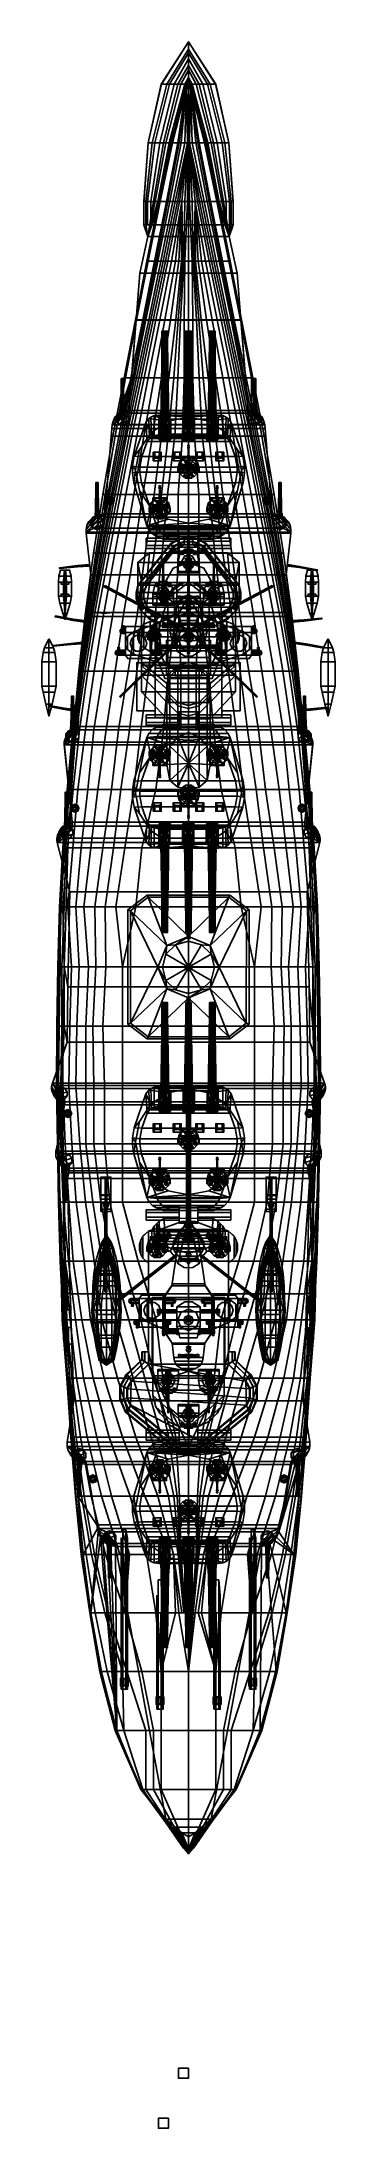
# Model space of a CAD drawing. Header units: millimetres. Extents: x -15 to 15, y -108 to 101.
import ezdxf

# ---------------------------------------------------------------- set-up
doc = ezdxf.new("R2010")
doc.units = ezdxf.units.MM
for name, color, linetype in [('barrel', 1, 'Continuous'), ('boats', 1, 'Continuous'), ('citadelle', 3, 'Continuous'), ('gun', 1, 'Continuous'), ('platforms', 6, 'Continuous'), ('railings', 6, 'Continuous'), ('railings_mirrored', 6, 'Continuous'), ('rangefinders', 2, 'Continuous'), ('sleeve', 5, 'Continuous'), ('superstructure', 4, 'Continuous'), ('turret', 2, 'Continuous')]:
    doc.layers.add(name, color=color, linetype=linetype)

msp = doc.modelspace()

# ---------------------------------------------------------------- linework, layer by layer
for points in [[(0, 100.84, 6.08), (0, 100.08, 5.6), (-2.17, 96.6, 5.52), (-2.73, 96.6, 5.91)], [(0, 100.84, 6.08), (0, 100.84, 6.08), (-2.73, 96.6, 5.91), (2.73, 96.6, 5.91)], [(0, 100.8, 6.07), (-0.07, 100.73, 6.07), (-0.07, 100.73, 12.6), (0, 100.8, 12.6)], [(0, 100.66, 12.6), (0.07, 100.73, 12.6), (0, 100.8, 12.6), (-0.07, 100.73, 12.6)], [(-0.07, 100.73, 6.07), (0, 100.66, 6.07), (0, 100.66, 12.6), (-0.07, 100.73, 12.6)], [(2.73, 96.6, 5.91), (2.17, 96.6, 5.52), (0, 100.08, 5.6), (0, 100.84, 6.08)], [(0.07, 100.73, 6.07), (0, 100.8, 6.07), (0, 100.8, 12.6), (0.07, 100.73, 12.6)], [(0, 100.66, 6.07), (0.07, 100.73, 6.07), (0.07, 100.73, 12.6), (0, 100.66, 12.6)], [(0, 100.08, 5.6), (0, 99.74, 5.4), (-1.91, 96.6, 5.33), (-2.17, 96.6, 5.52)], [(0, 99.74, 5.4), (0, 99.12, 4.96), (-1.44, 96.6, 4.89), (-1.91, 96.6, 5.33)], [(0, 99.12, 4.96), (0, 98.46, 4.44), (-1.06, 96.6, 4.45), (-1.44, 96.6, 4.89)], [(0, 98.46, 4.44), (0, 97.98, 4.01), (-0.77, 96.6, 4.02), (-1.06, 96.6, 4.45)], [(2.17, 96.6, 5.52), (1.91, 96.6, 5.33), (0, 99.74, 5.4), (0, 100.08, 5.6)], [(1.91, 96.6, 5.33), (1.44, 96.6, 4.89), (0, 99.12, 4.96), (0, 99.74, 5.4)], [(1.44, 96.6, 4.89), (1.06, 96.6, 4.45), (0, 98.46, 4.44), (0, 99.12, 4.96)], [(1.06, 96.6, 4.45), (0.77, 96.6, 4.02), (0, 97.98, 4.01), (0, 98.46, 4.44)], [(-2.73, 96.6, 5.91), (-2.17, 96.6, 5.52), (-3.64, 90.71, 5.51), (-4.04, 90.71, 5.76)], [(2.73, 96.6, 5.91), (-2.73, 96.6, 5.91), (-4.04, 90.71, 5.76), (4.04, 90.71, 5.76)], [(-2.17, 96.6, 5.52), (-1.91, 96.6, 5.33), (-3.36, 90.71, 5.32), (-3.64, 90.71, 5.51)], [(-1.91, 96.6, 5.33), (-1.44, 96.6, 4.89), (-2.85, 90.71, 4.88), (-3.36, 90.71, 5.32)], [(-1.44, 96.6, 4.89), (-1.06, 96.6, 4.45), (-2.51, 90.71, 4.44), (-2.85, 90.71, 4.88)], [(-1.06, 96.6, 4.45), (-0.77, 96.6, 4.02), (-2.25, 90.71, 4.01), (-2.51, 90.71, 4.44)], [(-0.77, 96.6, 4.02), (-0.38, 96.6, 3.22), (-1.92, 90.71, 3.21), (-2.25, 90.71, 4.01)], [(-0.38, 96.6, 3.22), (-0.2, 96.6, 2.55), (-1.73, 90.71, 2.54), (-1.92, 90.71, 3.21)], [(-0.09, 96.6, 1.91), (-0.09, 96.6, 1.91), (-1.76, 90.71, 1.9), (-1.59, 90.71, 1.9)], [(-0.09, 96.6, 1.91), (-0.09, 96.6, 1.91), (-1.06, 90.71, -2.09), (-1.76, 90.71, 1.9)], [(-0.2, 96.6, 2.55), (-0.09, 96.6, 1.91), (-1.59, 90.71, 1.9), (-1.73, 90.71, 2.54)], [(-0.2, 96.6, -0.02), (-0.2, 96.6, -0.14), (-0.92, 90.71, -3.04), (-1.06, 90.71, -2.09)], [(-0.2, 96.6, 0.62), (-0.2, 96.6, -0.02), (-1.06, 90.71, -2.09)], [(-0.2, 96.6, -0.14), (-0.2, 96.6, -0.59), (-0.72, 90.71, -3.26), (-0.92, 90.71, -3.04)], [(0, 97.98, 4.01), (0, 97.27, 3.21), (-0.38, 96.6, 3.22), (-0.77, 96.6, 4.02)], [(-0.2, 96.6, -0.59), (-0.2, 96.6, -0.83), (-0.38, 90.71, -4.64), (-0.72, 90.71, -3.26)], [(0, 97.27, 3.21), (0, 96.89, 2.55), (-0.2, 96.6, 2.55), (-0.38, 96.6, 3.22)], [(-0.2, 96.6, -0.83), (-0.2, 96.6, -1.23), (-0.09, 90.71, -5.83), (-0.38, 90.71, -4.64)], [(0, 97.21, -0.02), (0, 97.24, -0.14), (-0.2, 96.6, -0.14), (-0.2, 96.6, -0.02)], [(0, 97.24, -0.14), (0, 97.24, -0.59), (-0.2, 96.6, -0.59), (-0.2, 96.6, -0.14)], [(0, 97.24, -0.59), (0, 97.12, -0.83), (-0.2, 96.6, -0.83), (-0.2, 96.6, -0.59)], [(0, 97.06, 0.62), (0, 97.21, -0.02), (-0.2, 96.6, -0.02), (-0.2, 96.6, 0.62)], [(0, 97.12, -0.83), (0, 96.8, -1.23), (-0.2, 96.6, -1.23), (-0.2, 96.6, -0.83)], [(0, 96.71, 1.91), (0, 97.06, 0.62), (-0.2, 96.6, 0.62), (-0.09, 96.6, 1.91)], [(0, 96.89, 2.55), (0, 96.71, 1.91), (-0.09, 96.6, 1.91), (-0.2, 96.6, 2.55)], [(0, 96.8, -1.23), (0, 96.6, -1.48), (0, 96.6, -1.48), (-0.2, 96.6, -1.23)], [(-0.2, 96.6, -1.23), (0, 96.6, -1.48), (0, 90.71, -6.05), (-0.09, 90.71, -5.83)], [(0.77, 96.6, 4.02), (0.38, 96.6, 3.22), (0, 97.27, 3.21), (0, 97.98, 4.01)], [(0.38, 96.6, 3.22), (0.2, 96.6, 2.55), (0, 96.89, 2.55), (0, 97.27, 3.21)], [(0.2, 96.6, -0.02), (0.2, 96.6, -0.14), (0, 97.24, -0.14), (0, 97.21, -0.02)], [(0.2, 96.6, -0.14), (0.2, 96.6, -0.59), (0, 97.24, -0.59), (0, 97.24, -0.14)], [(0.2, 96.6, -0.59), (0.2, 96.6, -0.83), (0, 97.12, -0.83), (0, 97.24, -0.59)], [(0.2, 96.6, 0.62), (0.2, 96.6, -0.02), (0, 97.21, -0.02), (0, 97.06, 0.62)], [(0.2, 96.6, -0.83), (0.2, 96.6, -1.23), (0, 96.8, -1.23), (0, 97.12, -0.83)], [(0.09, 96.6, 1.91), (0.2, 96.6, 0.62), (0, 97.06, 0.62), (0, 96.71, 1.91)], [(0.2, 96.6, 2.55), (0.09, 96.6, 1.91), (0, 96.71, 1.91), (0, 96.89, 2.55)], [(0.2, 96.6, -1.23), (0, 96.6, -1.48), (0, 96.6, -1.48), (0, 96.8, -1.23)], [(0.09, 90.71, -5.83), (0, 90.71, -6.05), (0, 96.6, -1.48), (0.2, 96.6, -1.23)], [(1.73, 90.71, 2.54), (1.59, 90.71, 1.9), (0.09, 96.6, 1.91), (0.2, 96.6, 2.55)], [(1.59, 90.71, 1.9), (1.76, 90.71, 1.9), (0.09, 96.6, 1.91)], [(1.76, 90.71, 1.9), (1.06, 90.71, -2.09), (0.09, 96.6, 1.91)], [(0.38, 90.71, -4.64), (0.09, 90.71, -5.83), (0.2, 96.6, -1.23), (0.2, 96.6, -0.83)], [(1.06, 90.71, -2.09), (1.06, 90.71, -2.09), (0.2, 96.6, 0.62), (0.09, 96.6, 1.91)], [(1.92, 90.71, 3.21), (1.73, 90.71, 2.54), (0.2, 96.6, 2.55), (0.38, 96.6, 3.22)], [(1.06, 90.71, -2.09), (0.92, 90.71, -3.04), (0.2, 96.6, -0.14), (0.2, 96.6, -0.02)], [(0.72, 90.71, -3.26), (0.38, 90.71, -4.64), (0.2, 96.6, -0.83), (0.2, 96.6, -0.59)], [(0.92, 90.71, -3.04), (0.72, 90.71, -3.26), (0.2, 96.6, -0.59), (0.2, 96.6, -0.14)], [(1.06, 90.71, -2.09), (1.06, 90.71, -2.09), (0.2, 96.6, -0.02), (0.2, 96.6, 0.62)], [(2.25, 90.71, 4.01), (1.92, 90.71, 3.21), (0.38, 96.6, 3.22), (0.77, 96.6, 4.02)], [(2.51, 90.71, 4.44), (2.25, 90.71, 4.01), (0.77, 96.6, 4.02), (1.06, 96.6, 4.45)], [(2.85, 90.71, 4.88), (2.51, 90.71, 4.44), (1.06, 96.6, 4.45), (1.44, 96.6, 4.89)], [(3.36, 90.71, 5.32), (2.85, 90.71, 4.88), (1.44, 96.6, 4.89), (1.91, 96.6, 5.33)], [(3.64, 90.71, 5.51), (3.36, 90.71, 5.32), (1.91, 96.6, 5.33), (2.17, 96.6, 5.52)], [(4.04, 90.71, 5.76), (3.64, 90.71, 5.51), (2.17, 96.6, 5.52), (2.73, 96.6, 5.91)], [(-4.04, 90.71, 5.76), (-3.64, 90.71, 5.51), (-4.27, 84.85, 5.51), (-4.45, 84.85, 5.7)], [(4.04, 90.71, 5.76), (-4.04, 90.71, 5.76), (-4.45, 84.85, 5.7), (4.45, 84.85, 5.7)], [(-3.64, 90.71, 5.51), (-3.36, 90.71, 5.32), (-4.1, 84.85, 5.32), (-4.27, 84.85, 5.51)], [(-3.36, 90.71, 5.32), (-2.85, 90.71, 4.88), (-3.75, 84.85, 4.88), (-4.1, 84.85, 5.32)], [(-2.85, 90.71, 4.88), (-2.51, 90.71, 4.44), (-3.5, 84.85, 4.44), (-3.75, 84.85, 4.88)], [(-2.51, 90.71, 4.44), (-2.25, 90.71, 4.01), (-3.32, 84.85, 4.01), (-3.5, 84.85, 4.44)], [(-2.25, 90.71, 4.01), (-1.92, 90.71, 3.21), (-3.05, 84.85, 3.21), (-3.32, 84.85, 4.01)], [(-1.92, 90.71, 3.21), (-1.73, 90.71, 2.54), (-2.91, 84.85, 2.54), (-3.05, 84.85, 3.21)], [(-1.59, 90.71, 1.9), (-1.76, 90.71, 1.9), (-2.95, 84.85, 1.9), (-2.82, 84.85, 1.9)], [(-1.76, 90.71, 1.9), (-1.06, 90.71, -2.09), (-2.2, 84.85, -2.09), (-2.95, 84.85, 1.9)], [(-1.73, 90.71, 2.54), (-1.59, 90.71, 1.9), (-2.82, 84.85, 1.9), (-2.91, 84.85, 2.54)], [(-1.06, 90.71, -2.09), (-0.92, 90.71, -3.04), (-2.05, 84.85, -3.04), (-2.2, 84.85, -2.09)], [(-0.92, 90.71, -3.04), (-0.72, 90.71, -3.26), (-1.86, 84.85, -3.26), (-2.05, 84.85, -3.04)], [(-0.72, 90.71, -3.26), (-0.38, 90.71, -4.64), (-1.57, 84.85, -4.64), (-1.86, 84.85, -3.26)], [(-0.38, 90.71, -4.64), (-0.09, 90.71, -5.83), (-1.33, 84.85, -5.55), (-1.57, 84.85, -4.64)], [(-0.09, 90.71, -5.83), (-0.09, 90.71, -5.83), (-1.1, 84.85, -6.29), (-1.33, 84.85, -5.55)], [(-0.09, 90.71, -5.83), (-0.09, 90.71, -5.83), (-0.91, 84.85, -6.87), (-1.1, 84.85, -6.29)], [(-0.09, 90.71, -5.83), (-0.09, 90.71, -5.83), (-0.65, 84.85, -7.58), (-0.91, 84.85, -6.87)], [(-0.09, 90.71, -5.83), (-0.09, 90.71, -5.83), (-0.36, 84.85, -8.23), (-0.65, 84.85, -7.58)], [(-0.09, 90.71, -5.83), (-0.09, 90.71, -5.83), (-0.09, 84.85, -8.89), (-0.36, 84.85, -8.23)], [(-0.09, 90.71, -5.83), (0, 90.71, -6.05), (0, 84.85, -8.89), (-0.09, 84.85, -8.89)], [(0.09, 84.85, -8.89), (0, 84.85, -8.89), (0, 90.71, -6.05), (0.09, 90.71, -5.83)], [(1.57, 84.85, -4.64), (1.33, 84.85, -5.55), (0.09, 90.71, -5.83), (0.38, 90.71, -4.64)], [(1.33, 84.85, -5.55), (1.1, 84.85, -6.29), (0.09, 90.71, -5.83)], [(1.1, 84.85, -6.29), (0.91, 84.85, -6.87), (0.09, 90.71, -5.83)], [(0.91, 84.85, -6.87), (0.65, 84.85, -7.58), (0.09, 90.71, -5.83)], [(0.65, 84.85, -7.58), (0.36, 84.85, -8.23), (0.09, 90.71, -5.83)], [(0.36, 84.85, -8.23), (0.09, 84.85, -8.89), (0.09, 90.71, -5.83)], [(1.86, 84.85, -3.26), (1.57, 84.85, -4.64), (0.38, 90.71, -4.64), (0.72, 90.71, -3.26)], [(2.05, 84.85, -3.04), (1.86, 84.85, -3.26), (0.72, 90.71, -3.26), (0.92, 90.71, -3.04)], [(2.2, 84.85, -2.09), (2.05, 84.85, -3.04), (0.92, 90.71, -3.04), (1.06, 90.71, -2.09)], [(2.95, 84.85, 1.9), (2.2, 84.85, -2.09), (1.06, 90.71, -2.09), (1.76, 90.71, 1.9)], [(2.91, 84.85, 2.54), (2.82, 84.85, 1.9), (1.59, 90.71, 1.9), (1.73, 90.71, 2.54)], [(2.82, 84.85, 1.9), (2.95, 84.85, 1.9), (1.76, 90.71, 1.9), (1.59, 90.71, 1.9)], [(3.05, 84.85, 3.21), (2.91, 84.85, 2.54), (1.73, 90.71, 2.54), (1.92, 90.71, 3.21)], [(3.32, 84.85, 4.01), (3.05, 84.85, 3.21), (1.92, 90.71, 3.21), (2.25, 90.71, 4.01)], [(3.5, 84.85, 4.44), (3.32, 84.85, 4.01), (2.25, 90.71, 4.01), (2.51, 90.71, 4.44)], [(3.75, 84.85, 4.88), (3.5, 84.85, 4.44), (2.51, 90.71, 4.44), (2.85, 90.71, 4.88)], [(4.1, 84.85, 5.32), (3.75, 84.85, 4.88), (2.85, 90.71, 4.88), (3.36, 90.71, 5.32)], [(4.27, 84.85, 5.51), (4.1, 84.85, 5.32), (3.36, 90.71, 5.32), (3.64, 90.71, 5.51)], [(4.45, 84.85, 5.7), (4.27, 84.85, 5.51), (3.64, 90.71, 5.51), (4.04, 90.71, 5.76)], [(-4.45, 84.85, 5.7), (-4.27, 84.85, 5.51), (-4.27, 82.51, 5.51), (-4.45, 82.51, 5.7)], [(4.45, 84.85, 5.7), (-4.45, 84.85, 5.7), (-4.45, 82.51, 5.7), (4.45, 82.51, 5.7)], [(-4.27, 84.85, 5.51), (-4.1, 84.85, 5.32), (-4.1, 82.51, 5.32), (-4.27, 82.51, 5.51)], [(-2.95, 84.85, 1.9), (-2.2, 84.85, -2.09), (-3.4, 78.88, -2.09), (-4.17, 78.88, 1.9)], [(-2.82, 84.85, 1.9), (-2.95, 84.85, 1.9), (-4.17, 78.88, 1.9), (-4.02, 78.88, 1.9)], [(-4.1, 84.85, 5.32), (-3.75, 84.85, 4.88), (-3.75, 82.51, 4.88), (-4.1, 82.51, 5.32)], [(-3.05, 84.85, 3.21), (-2.91, 84.85, 2.54), (-4.06, 81.35, 1.9), (-4.06, 81.35, 3.24)], [(-3.75, 84.85, 4.88), (-3.5, 84.85, 4.44), (-4.06, 81.35, 4.59), (-3.75, 82.51, 4.88)], [(-3.5, 84.85, 4.44), (-3.32, 84.85, 4.01), (-4.06, 81.35, 4.59)], [(-3.32, 84.85, 4.01), (-3.05, 84.85, 3.21), (-4.06, 81.35, 3.24), (-4.06, 81.35, 4.59)], [(-2.91, 84.85, 2.54), (-2.82, 84.85, 1.9), (-4.06, 81.35, 1.9)], [(-2.2, 84.85, -2.09), (-2.05, 84.85, -3.04), (-3.23, 78.88, -3.04), (-3.4, 78.88, -2.09)], [(-2.05, 84.85, -3.04), (-1.86, 84.85, -3.26), (-3.05, 78.88, -3.26), (-3.23, 78.88, -3.04)], [(-1.86, 84.85, -3.26), (-1.57, 84.85, -4.64), (-2.76, 78.88, -4.64), (-3.05, 78.88, -3.26)], [(-1.57, 84.85, -4.64), (-1.33, 84.85, -5.55), (-2.53, 78.88, -5.55), (-2.76, 78.88, -4.64)], [(-1.33, 84.85, -5.55), (-1.1, 84.85, -6.29), (-2.29, 78.88, -6.29), (-2.53, 78.88, -5.55)], [(-1.1, 84.85, -6.29), (-0.91, 84.85, -6.87), (-2.08, 78.88, -6.87), (-2.29, 78.88, -6.29)], [(-0.91, 84.85, -6.87), (-0.65, 84.85, -7.58), (-1.71, 78.88, -7.58), (-2.08, 78.88, -6.87)], [(-0.65, 84.85, -7.58), (-0.65, 84.85, -7.58), (-1.31, 78.88, -8.23), (-1.71, 78.88, -7.58)], [(-0.65, 84.85, -7.58), (-0.65, 84.85, -7.58), (-0.97, 78.88, -8.76), (-1.31, 78.88, -8.23)], [(-0.65, 84.85, -7.58), (-0.65, 84.85, -7.58), (-0.7, 78.88, -9.13), (-0.97, 78.88, -8.76)], [(-0.65, 84.85, -7.58), (-0.65, 84.85, -7.58), (-0.57, 78.88, -9.3), (-0.7, 78.88, -9.13)], [(-0.65, 84.85, -7.58), (-0.36, 84.85, -8.23), (-0.46, 78.88, -9.42), (-0.57, 78.88, -9.3)], [(-0.36, 84.85, -8.23), (-0.09, 84.85, -8.89), (-0.35, 78.88, -9.51), (-0.46, 78.88, -9.42)], [(-0.09, 84.85, -8.89), (0, 84.85, -8.89), (0, 78.88, -9.55), (-0.35, 78.88, -9.51)], [(0.35, 78.88, -9.51), (0, 78.88, -9.55), (0, 84.85, -8.89), (0.09, 84.85, -8.89)], [(0.46, 78.88, -9.42), (0.35, 78.88, -9.51), (0.09, 84.85, -8.89), (0.36, 84.85, -8.23)], [(0.57, 78.88, -9.3), (0.46, 78.88, -9.42), (0.36, 84.85, -8.23), (0.65, 84.85, -7.58)], [(0.7, 78.88, -9.13), (0.57, 78.88, -9.3), (0.65, 84.85, -7.58)], [(2.08, 78.88, -6.87), (1.71, 78.88, -7.58), (0.65, 84.85, -7.58), (0.91, 84.85, -6.87)], [(1.71, 78.88, -7.58), (1.31, 78.88, -8.23), (0.65, 84.85, -7.58)], [(1.31, 78.88, -8.23), (0.97, 78.88, -8.76), (0.65, 84.85, -7.58)], [(0.97, 78.88, -8.76), (0.7, 78.88, -9.13), (0.65, 84.85, -7.58)], [(2.29, 78.88, -6.29), (2.08, 78.88, -6.87), (0.91, 84.85, -6.87), (1.1, 84.85, -6.29)], [(2.53, 78.88, -5.55), (2.29, 78.88, -6.29), (1.1, 84.85, -6.29), (1.33, 84.85, -5.55)], [(2.76, 78.88, -4.64), (2.53, 78.88, -5.55), (1.33, 84.85, -5.55), (1.57, 84.85, -4.64)], [(3.05, 78.88, -3.26), (2.76, 78.88, -4.64), (1.57, 84.85, -4.64), (1.86, 84.85, -3.26)], [(3.23, 78.88, -3.04), (3.05, 78.88, -3.26), (1.86, 84.85, -3.26), (2.05, 84.85, -3.04)], [(3.4, 78.88, -2.09), (3.23, 78.88, -3.04), (2.05, 84.85, -3.04), (2.2, 84.85, -2.09)], [(4.17, 78.88, 1.9), (3.4, 78.88, -2.09), (2.2, 84.85, -2.09), (2.95, 84.85, 1.9)], [(4.02, 78.88, 1.9), (4.17, 78.88, 1.9), (2.95, 84.85, 1.9), (2.82, 84.85, 1.9)], [(4.06, 81.35, 1.9), (4.06, 81.35, 1.9), (2.82, 84.85, 1.9), (2.91, 84.85, 2.54)], [(4.06, 81.35, 3.24), (4.06, 81.35, 1.9), (2.91, 84.85, 2.54), (3.05, 84.85, 3.21)], [(4.06, 81.35, 4.59), (4.06, 81.35, 3.24), (3.05, 84.85, 3.21), (3.32, 84.85, 4.01)], [(4.06, 81.35, 4.59), (4.06, 81.35, 4.59), (3.32, 84.85, 4.01), (3.5, 84.85, 4.44)], [(3.75, 82.51, 4.88), (4.06, 81.35, 4.59), (3.5, 84.85, 4.44), (3.75, 84.85, 4.88)], [(4.1, 82.51, 5.32), (3.75, 82.51, 4.88), (3.75, 84.85, 4.88), (4.1, 84.85, 5.32)], [(4.27, 82.51, 5.51), (4.1, 82.51, 5.32), (4.1, 84.85, 5.32), (4.27, 84.85, 5.51)], [(4.45, 82.51, 5.7), (4.27, 82.51, 5.51), (4.27, 84.85, 5.51), (4.45, 84.85, 5.7)], [(-4.45, 82.51, 5.7), (-4.27, 82.51, 5.51), (-4.06, 81.35, 4.59)], [(4.45, 82.51, 5.7), (-4.45, 82.51, 5.7), (-4.06, 81.35, 4.59), (4.06, 81.35, 4.59)], [(4.06, 81.35, 4.59), (4.06, 81.35, 4.59), (3.75, 82.51, 4.88), (4.1, 82.51, 5.32)], [(4.06, 81.35, 4.59), (4.06, 81.35, 4.59), (4.27, 82.51, 5.51), (4.45, 82.51, 5.7)], [(4.06, 81.35, 4.59), (4.06, 81.35, 4.59), (4.1, 82.51, 5.32), (4.27, 82.51, 5.51)], [(-4.17, 78.88, 1.9), (-3.4, 78.88, -2.09), (-4.58, 73.02, -2.09), (-5.31, 73.02, 1.9)], [(-4.02, 78.88, 1.9), (-4.17, 78.88, 1.9), (-5.31, 73.02, 1.9), (-5.21, 73.02, 1.9)], [(-3.4, 78.88, -2.09), (-3.23, 78.88, -3.04), (-4.42, 73.02, -3.04), (-4.58, 73.02, -2.09)], [(-3.23, 78.88, -3.04), (-3.05, 78.88, -3.26), (-4.25, 73.02, -3.26), (-4.42, 73.02, -3.04)], [(-3.05, 78.88, -3.26), (-2.76, 78.88, -4.64), (-3.98, 73.02, -4.64), (-4.25, 73.02, -3.26)], [(-2.76, 78.88, -4.64), (-2.53, 78.88, -5.55), (-3.75, 73.02, -5.55), (-3.98, 73.02, -4.64)], [(-2.53, 78.88, -5.55), (-2.29, 78.88, -6.29), (-3.53, 73.02, -6.29), (-3.75, 73.02, -5.55)], [(-2.29, 78.88, -6.29), (-2.08, 78.88, -6.87), (-3.26, 73.02, -6.87), (-3.53, 73.02, -6.29)], [(-2.08, 78.88, -6.87), (-1.71, 78.88, -7.58), (-2.85, 73.02, -7.58), (-3.26, 73.02, -6.87)], [(-1.71, 78.88, -7.58), (-1.31, 78.88, -8.23), (-2.36, 73.02, -8.23), (-2.85, 73.02, -7.58)], [(-1.31, 78.88, -8.23), (-0.97, 78.88, -8.76), (-1.81, 73.02, -8.76), (-2.36, 73.02, -8.23)], [(-0.97, 78.88, -8.76), (-0.7, 78.88, -9.13), (-1.28, 73.02, -9.13), (-1.81, 73.02, -8.76)], [(-0.7, 78.88, -9.13), (-0.57, 78.88, -9.3), (-1.03, 73.02, -9.3), (-1.28, 73.02, -9.13)], [(-0.57, 78.88, -9.3), (-0.46, 78.88, -9.42), (-0.8, 73.02, -9.42), (-1.03, 73.02, -9.3)], [(-0.46, 78.88, -9.42), (-0.35, 78.88, -9.51), (-0.44, 73.02, -9.51), (-0.8, 73.02, -9.42)], [(-0.35, 78.88, -9.51), (0, 78.88, -9.55), (0, 73.02, -9.55), (-0.44, 73.02, -9.51)], [(0.44, 73.02, -9.51), (0, 73.02, -9.55), (0, 78.88, -9.55), (0.35, 78.88, -9.51)], [(0.8, 73.02, -9.42), (0.44, 73.02, -9.51), (0.35, 78.88, -9.51), (0.46, 78.88, -9.42)], [(1.03, 73.02, -9.3), (0.8, 73.02, -9.42), (0.46, 78.88, -9.42), (0.57, 78.88, -9.3)], [(1.28, 73.02, -9.13), (1.03, 73.02, -9.3), (0.57, 78.88, -9.3), (0.7, 78.88, -9.13)], [(1.81, 73.02, -8.76), (1.28, 73.02, -9.13), (0.7, 78.88, -9.13), (0.97, 78.88, -8.76)], [(2.36, 73.02, -8.23), (1.81, 73.02, -8.76), (0.97, 78.88, -8.76), (1.31, 78.88, -8.23)], [(2.85, 73.02, -7.58), (2.36, 73.02, -8.23), (1.31, 78.88, -8.23), (1.71, 78.88, -7.58)], [(3.26, 73.02, -6.87), (2.85, 73.02, -7.58), (1.71, 78.88, -7.58), (2.08, 78.88, -6.87)], [(3.53, 73.02, -6.29), (3.26, 73.02, -6.87), (2.08, 78.88, -6.87), (2.29, 78.88, -6.29)], [(3.75, 73.02, -5.55), (3.53, 73.02, -6.29), (2.29, 78.88, -6.29), (2.53, 78.88, -5.55)], [(3.98, 73.02, -4.64), (3.75, 73.02, -5.55), (2.53, 78.88, -5.55), (2.76, 78.88, -4.64)], [(4.25, 73.02, -3.26), (3.98, 73.02, -4.64), (2.76, 78.88, -4.64), (3.05, 78.88, -3.26)], [(4.42, 73.02, -3.04), (4.25, 73.02, -3.26), (3.05, 78.88, -3.26), (3.23, 78.88, -3.04)], [(4.58, 73.02, -2.09), (4.42, 73.02, -3.04), (3.23, 78.88, -3.04), (3.4, 78.88, -2.09)], [(5.31, 73.02, 1.9), (4.58, 73.02, -2.09), (3.4, 78.88, -2.09), (4.17, 78.88, 1.9)], [(5.21, 73.02, 1.9), (5.31, 73.02, 1.9), (4.17, 78.88, 1.9), (4.02, 78.88, 1.9)], [(-6.93, 63.64, 1.9), (-5.69, 67.2, 1.9), (-5.26, 72.78, 1.9), (-6.31, 67.21, 1.9)], [(-5.21, 73.02, 1.9), (-5.31, 73.02, 1.9), (-6.44, 67.21, 1.89), (-6.31, 67.21, 1.9)], [(-5.31, 73.02, 1.9), (-4.58, 73.02, -2.09), (-5.75, 67.21, -2.09), (-6.44, 67.21, 1.89)], [(-4.58, 73.02, -2.09), (-4.42, 73.02, -3.04), (-5.57, 67.21, -3.04), (-5.75, 67.21, -2.09)], [(-4.42, 73.02, -3.04), (-4.25, 73.02, -3.26), (-5.41, 67.21, -3.26), (-5.57, 67.21, -3.04)], [(-4.25, 73.02, -3.26), (-3.98, 73.02, -4.64), (-5.2, 67.21, -4.64), (-5.41, 67.21, -3.26)], [(-3.98, 73.02, -4.64), (-3.75, 73.02, -5.55), (-4.98, 67.21, -5.55), (-5.2, 67.21, -4.64)], [(-3.75, 73.02, -5.55), (-3.53, 73.02, -6.29), (-4.72, 67.21, -6.29), (-4.98, 67.21, -5.55)], [(-3.53, 73.02, -6.29), (-3.26, 73.02, -6.87), (-4.44, 67.21, -6.87), (-4.72, 67.21, -6.29)], [(-3.26, 73.02, -6.87), (-2.85, 73.02, -7.58), (-4.04, 67.21, -7.58), (-4.44, 67.21, -6.87)], [(-2.85, 73.02, -7.58), (-2.36, 73.02, -8.23), (-3.42, 67.21, -8.23), (-4.04, 67.21, -7.58)], [(-2.36, 73.02, -8.23), (-1.81, 73.02, -8.76), (-2.71, 67.21, -8.76), (-3.42, 67.21, -8.23)], [(-1.81, 73.02, -8.76), (-1.28, 73.02, -9.13), (-1.96, 67.21, -9.13), (-2.71, 67.21, -8.76)], [(-1.28, 73.02, -9.13), (-1.03, 73.02, -9.3), (-1.47, 67.21, -9.3), (-1.96, 67.21, -9.13)], [(-1.03, 73.02, -9.3), (-0.8, 73.02, -9.42), (-1.08, 67.21, -9.42), (-1.47, 67.21, -9.3)], [(-0.8, 73.02, -9.42), (-0.44, 73.02, -9.51), (-0.44, 67.21, -9.51), (-1.08, 67.21, -9.42)], [(-0.44, 73.02, -9.51), (0, 73.02, -9.55), (0, 67.21, -9.55), (-0.44, 67.21, -9.51)], [(0.44, 67.21, -9.51), (0, 67.21, -9.55), (0, 73.02, -9.55), (0.44, 73.02, -9.51)], [(1.08, 67.21, -9.42), (0.44, 67.21, -9.51), (0.44, 73.02, -9.51), (0.8, 73.02, -9.42)], [(1.47, 67.21, -9.3), (1.08, 67.21, -9.42), (0.8, 73.02, -9.42), (1.03, 73.02, -9.3)], [(1.96, 67.21, -9.13), (1.47, 67.21, -9.3), (1.03, 73.02, -9.3), (1.28, 73.02, -9.13)], [(2.71, 67.21, -8.76), (1.96, 67.21, -9.13), (1.28, 73.02, -9.13), (1.81, 73.02, -8.76)], [(3.42, 67.21, -8.23), (2.71, 67.21, -8.76), (1.81, 73.02, -8.76), (2.36, 73.02, -8.23)], [(4.04, 67.21, -7.58), (3.42, 67.21, -8.23), (2.36, 73.02, -8.23), (2.85, 73.02, -7.58)], [(4.44, 67.21, -6.87), (4.04, 67.21, -7.58), (2.85, 73.02, -7.58), (3.26, 73.02, -6.87)], [(4.72, 67.21, -6.29), (4.44, 67.21, -6.87), (3.26, 73.02, -6.87), (3.53, 73.02, -6.29)], [(4.98, 67.21, -5.55), (4.72, 67.21, -6.29), (3.53, 73.02, -6.29), (3.75, 73.02, -5.55)], [(5.2, 67.21, -4.64), (4.98, 67.21, -5.55), (3.75, 73.02, -5.55), (3.98, 73.02, -4.64)], [(5.41, 67.21, -3.26), (5.2, 67.21, -4.64), (3.98, 73.02, -4.64), (4.25, 73.02, -3.26)], [(5.57, 67.21, -3.04), (5.41, 67.21, -3.26), (4.25, 73.02, -3.26), (4.42, 73.02, -3.04)], [(5.75, 67.21, -2.09), (5.57, 67.21, -3.04), (4.42, 73.02, -3.04), (4.58, 73.02, -2.09)], [(6.44, 67.21, 1.89), (5.75, 67.21, -2.09), (4.58, 73.02, -2.09), (5.31, 73.02, 1.9)], [(6.31, 67.21, 1.9), (6.44, 67.21, 1.89), (5.31, 73.02, 1.9), (5.21, 73.02, 1.9)], [(5.69, 67.2, 1.9), (6.31, 67.21, 1.9), (5.26, 72.78, 1.9)], [(-6.44, 67.21, 1.89), (-5.75, 67.21, -2.09), (-6.97, 61.38, -2.09), (-7.57, 61.38, 1.87)], [(-6.31, 67.21, 1.9), (-6.44, 67.21, 1.89), (-7.57, 61.38, 1.87), (-7.33, 61.38, 1.9)], [(-5.75, 67.21, -2.09), (-5.57, 67.21, -3.04), (-6.77, 61.38, -3.04), (-6.97, 61.38, -2.09)], [(-6.57, 63.84, 1.9), (-6.57, 63.84, 1.9), (-5.69, 67.2, 1.9), (-6.93, 63.64, 1.9)], [(-5.57, 67.21, -3.04), (-5.41, 67.21, -3.26), (-6.55, 61.38, -3.26), (-6.77, 61.38, -3.04)], [(-6.26, 63.94, 1.9), (-6.26, 63.94, 1.9), (-5.69, 67.2, 1.9), (-6.57, 63.84, 1.9)], [(-5.41, 67.21, -3.26), (-5.2, 67.21, -4.64), (-6.37, 61.38, -4.64), (-6.55, 61.38, -3.26)], [(-5.2, 67.21, -4.64), (-4.98, 67.21, -5.55), (-6.19, 61.38, -5.55), (-6.37, 61.38, -4.64)], [(-5.97, 63.94, 1.9), (-5.97, 63.94, 1.9), (-5.69, 67.2, 1.9), (-6.26, 63.94, 1.9)], [(-4.98, 67.21, -5.55), (-4.72, 67.21, -6.29), (-5.93, 61.38, -6.29), (-6.19, 61.38, -5.55)], [(-4.72, 67.21, -6.29), (-4.44, 67.21, -6.87), (-5.65, 61.38, -6.87), (-5.93, 61.38, -6.29)], [(-4.44, 67.21, -6.87), (-4.04, 67.21, -7.58), (-5.16, 61.38, -7.58), (-5.65, 61.38, -6.87)], [(-4.04, 67.21, -7.58), (-3.42, 67.21, -8.23), (-4.47, 61.38, -8.23), (-5.16, 61.38, -7.58)], [(-3.42, 67.21, -8.23), (-2.71, 67.21, -8.76), (-3.61, 61.38, -8.76), (-4.47, 61.38, -8.23)], [(-2.71, 67.21, -8.76), (-1.96, 67.21, -9.13), (-2.71, 61.38, -9.13), (-3.61, 61.38, -8.76)], [(-1.96, 67.21, -9.13), (-1.47, 67.21, -9.3), (-2.04, 61.38, -9.3), (-2.71, 61.38, -9.13)], [(-1.47, 67.21, -9.3), (-1.08, 67.21, -9.42), (-1.38, 61.38, -9.42), (-2.04, 61.38, -9.3)], [(-1.08, 67.21, -9.42), (-0.44, 67.21, -9.51), (-0.6, 61.38, -9.51), (-1.38, 61.38, -9.42)], [(-0.44, 67.21, -9.51), (0, 67.21, -9.55), (0, 61.38, -9.55), (-0.6, 61.38, -9.51)], [(0.6, 61.38, -9.51), (0, 61.38, -9.55), (0, 67.21, -9.55), (0.44, 67.21, -9.51)], [(1.38, 61.38, -9.42), (0.6, 61.38, -9.51), (0.44, 67.21, -9.51), (1.08, 67.21, -9.42)], [(2.04, 61.38, -9.3), (1.38, 61.38, -9.42), (1.08, 67.21, -9.42), (1.47, 67.21, -9.3)], [(2.71, 61.38, -9.13), (2.04, 61.38, -9.3), (1.47, 67.21, -9.3), (1.96, 67.21, -9.13)], [(3.61, 61.38, -8.76), (2.71, 61.38, -9.13), (1.96, 67.21, -9.13), (2.71, 67.21, -8.76)], [(4.47, 61.38, -8.23), (3.61, 61.38, -8.76), (2.71, 67.21, -8.76), (3.42, 67.21, -8.23)], [(5.16, 61.38, -7.58), (4.47, 61.38, -8.23), (3.42, 67.21, -8.23), (4.04, 67.21, -7.58)], [(5.65, 61.38, -6.87), (5.16, 61.38, -7.58), (4.04, 67.21, -7.58), (4.44, 67.21, -6.87)], [(5.93, 61.38, -6.29), (5.65, 61.38, -6.87), (4.44, 67.21, -6.87), (4.72, 67.21, -6.29)], [(6.19, 61.38, -5.55), (5.93, 61.38, -6.29), (4.72, 67.21, -6.29), (4.98, 67.21, -5.55)], [(6.37, 61.38, -4.64), (6.19, 61.38, -5.55), (4.98, 67.21, -5.55), (5.2, 67.21, -4.64)], [(6.55, 61.38, -3.26), (6.37, 61.38, -4.64), (5.2, 67.21, -4.64), (5.41, 67.21, -3.26)], [(6.77, 61.38, -3.04), (6.55, 61.38, -3.26), (5.41, 67.21, -3.26), (5.57, 67.21, -3.04)], [(6.97, 61.38, -2.09), (6.77, 61.38, -3.04), (5.57, 67.21, -3.04), (5.75, 67.21, -2.09)], [(5.97, 63.94, 1.9), (6.26, 63.94, 1.9), (6.31, 67.21, 1.9), (5.69, 67.2, 1.9)], [(7.57, 61.38, 1.87), (6.97, 61.38, -2.09), (5.75, 67.21, -2.09), (6.44, 67.21, 1.89)], [(6.26, 63.94, 1.9), (6.57, 63.84, 1.9), (6.31, 67.21, 1.9)], [(7.33, 61.38, 1.9), (7.57, 61.38, 1.87), (6.44, 67.21, 1.89), (6.31, 67.21, 1.9)], [(6.57, 63.84, 1.9), (6.93, 63.64, 1.9), (6.31, 67.21, 1.9)], [(-7.33, 61.38, 1.9), (-7.57, 61.38, 1.87), (-8.56, 55.53, 1.84), (-8.32, 55.53, 1.9)], [(-7.57, 61.38, 1.87), (-6.97, 61.38, -2.09), (-8.08, 55.53, -2.09), (-8.56, 55.53, 1.84)], [(-6.97, 61.38, -2.09), (-6.77, 61.38, -3.04), (-7.91, 55.53, -3.04), (-8.08, 55.53, -2.09)], [(-6.77, 61.38, -3.04), (-6.55, 61.38, -3.26), (-7.7, 55.53, -3.26), (-7.91, 55.53, -3.04)], [(-6.55, 61.38, -3.26), (-6.37, 61.38, -4.64), (-7.52, 55.53, -4.64), (-7.7, 55.53, -3.26)], [(-6.37, 61.38, -4.64), (-6.19, 61.38, -5.55), (-7.34, 55.53, -5.55), (-7.52, 55.53, -4.64)], [(-6.19, 61.38, -5.55), (-5.93, 61.38, -6.29), (-7.08, 55.53, -6.29), (-7.34, 55.53, -5.55)], [(-5.93, 61.38, -6.29), (-5.65, 61.38, -6.87), (-6.8, 55.53, -6.87), (-7.08, 55.53, -6.29)], [(-5.65, 61.38, -6.87), (-5.16, 61.38, -7.58), (-6.26, 55.53, -7.58), (-6.8, 55.53, -6.87)], [(-5.16, 61.38, -7.58), (-4.47, 61.38, -8.23), (-5.48, 55.53, -8.23), (-6.26, 55.53, -7.58)], [(-4.47, 61.38, -8.23), (-3.61, 61.38, -8.76), (-4.55, 55.53, -8.76), (-5.48, 55.53, -8.23)], [(-3.61, 61.38, -8.76), (-2.71, 61.38, -9.13), (-3.44, 55.53, -9.13), (-4.55, 55.53, -8.76)], [(-2.71, 61.38, -9.13), (-2.04, 61.38, -9.3), (-2.71, 55.53, -9.3), (-3.44, 55.53, -9.13)], [(-2.04, 61.38, -9.3), (-1.38, 61.38, -9.42), (-2.1, 55.53, -9.42), (-2.71, 55.53, -9.3)], [(-1.38, 61.38, -9.42), (-0.6, 61.38, -9.51), (-1.03, 55.53, -9.51), (-2.1, 55.53, -9.42)], [(-0.6, 61.38, -9.51), (0, 61.38, -9.55), (0, 55.53, -9.55), (-1.03, 55.53, -9.51)], [(1.03, 55.53, -9.51), (0, 55.53, -9.55), (0, 61.38, -9.55), (0.6, 61.38, -9.51)], [(2.11, 55.53, -9.42), (1.03, 55.53, -9.51), (0.6, 61.38, -9.51), (1.38, 61.38, -9.42)], [(2.71, 55.53, -9.3), (2.11, 55.53, -9.42), (1.38, 61.38, -9.42), (2.04, 61.38, -9.3)], [(3.44, 55.53, -9.13), (2.71, 55.53, -9.3), (2.04, 61.38, -9.3), (2.71, 61.38, -9.13)], [(4.55, 55.53, -8.76), (3.44, 55.53, -9.13), (2.71, 61.38, -9.13), (3.61, 61.38, -8.76)], [(5.48, 55.53, -8.23), (4.55, 55.53, -8.76), (3.61, 61.38, -8.76), (4.47, 61.38, -8.23)], [(6.26, 55.53, -7.58), (5.48, 55.53, -8.23), (4.47, 61.38, -8.23), (5.16, 61.38, -7.58)], [(6.8, 55.53, -6.87), (6.26, 55.53, -7.58), (5.16, 61.38, -7.58), (5.65, 61.38, -6.87)], [(7.08, 55.53, -6.29), (6.8, 55.53, -6.87), (5.65, 61.38, -6.87), (5.93, 61.38, -6.29)], [(7.34, 55.53, -5.55), (7.08, 55.53, -6.29), (5.93, 61.38, -6.29), (6.19, 61.38, -5.55)], [(7.52, 55.53, -4.64), (7.34, 55.53, -5.55), (6.19, 61.38, -5.55), (6.37, 61.38, -4.64)], [(7.7, 55.53, -3.26), (7.52, 55.53, -4.64), (6.37, 61.38, -4.64), (6.55, 61.38, -3.26)], [(7.91, 55.53, -3.04), (7.7, 55.53, -3.26), (6.55, 61.38, -3.26), (6.77, 61.38, -3.04)], [(8.08, 55.53, -2.09), (7.91, 55.53, -3.04), (6.77, 61.38, -3.04), (6.97, 61.38, -2.09)], [(8.56, 55.53, 1.84), (8.08, 55.53, -2.09), (6.97, 61.38, -2.09), (7.57, 61.38, 1.87)], [(8.32, 55.53, 1.9), (8.56, 55.53, 1.84), (7.57, 61.38, 1.87), (7.33, 61.38, 1.9)], [(-8.37, 53.6, 1.9), (-8.37, 53.6, 1.9), (-8.11, 56.77, 1.9), (-8.32, 55.53, 1.9)], [(8.64, 53.54, 1.9), (8.32, 55.53, 1.9), (8.11, 56.77, 1.9), (8.37, 53.6, 1.9)], [(-8.32, 55.53, 1.9), (-8.56, 55.53, 1.84), (-9.49, 49.67, 1.83), (-9.26, 49.67, 1.9)], [(-8.56, 55.53, 1.84), (-8.08, 55.53, -2.09), (-9.1, 49.67, -2.09), (-9.49, 49.67, 1.83)], [(-8.08, 55.53, -2.09), (-7.91, 55.53, -3.04), (-8.97, 49.67, -3.04), (-9.1, 49.67, -2.09)], [(-7.91, 55.53, -3.04), (-7.7, 55.53, -3.26), (-8.76, 49.67, -3.26), (-8.97, 49.67, -3.04)], [(-7.7, 55.53, -3.26), (-7.52, 55.53, -4.64), (-8.66, 49.67, -4.64), (-8.76, 49.67, -3.26)], [(-7.52, 55.53, -4.64), (-7.34, 55.53, -5.55), (-8.47, 49.67, -5.55), (-8.66, 49.67, -4.64)], [(-8.37, 53.6, 1.9), (-8.37, 53.6, 1.9), (-8.32, 55.53, 1.9), (-8.64, 53.54, 1.9)], [(-7.34, 55.53, -5.55), (-7.08, 55.53, -6.29), (-8.25, 49.67, -6.29), (-8.47, 49.67, -5.55)], [(-7.08, 55.53, -6.29), (-6.8, 55.53, -6.87), (-7.94, 49.67, -6.87), (-8.25, 49.67, -6.29)], [(-6.8, 55.53, -6.87), (-6.26, 55.53, -7.58), (-7.35, 49.67, -7.58), (-7.94, 49.67, -6.87)], [(-6.26, 55.53, -7.58), (-5.48, 55.53, -8.23), (-6.51, 49.67, -8.23), (-7.35, 49.67, -7.58)], [(-5.48, 55.53, -8.23), (-4.55, 55.53, -8.76), (-5.47, 49.67, -8.76), (-6.51, 49.67, -8.23)], [(-4.55, 55.53, -8.76), (-3.44, 55.53, -9.13), (-4.32, 49.67, -9.13), (-5.47, 49.67, -8.76)], [(-3.44, 55.53, -9.13), (-2.71, 55.53, -9.3), (-3.44, 49.67, -9.3), (-4.32, 49.67, -9.13)], [(-2.71, 55.53, -9.3), (-2.1, 55.53, -9.42), (-2.64, 49.67, -9.42), (-3.44, 49.67, -9.3)], [(-2.1, 55.53, -9.42), (-1.03, 55.53, -9.51), (-1.03, 49.67, -9.51), (-2.64, 49.67, -9.42)], [(-1.03, 55.53, -9.51), (0, 55.53, -9.55), (0, 49.67, -9.55), (-1.03, 49.67, -9.51)], [(1.03, 49.67, -9.51), (0, 49.67, -9.55), (0, 55.53, -9.55), (1.03, 55.53, -9.51)], [(2.64, 49.67, -9.42), (1.03, 49.67, -9.51), (1.03, 55.53, -9.51), (2.11, 55.53, -9.42)], [(3.44, 49.67, -9.3), (2.64, 49.67, -9.42), (2.11, 55.53, -9.42), (2.71, 55.53, -9.3)], [(4.32, 49.67, -9.13), (3.44, 49.67, -9.3), (2.71, 55.53, -9.3), (3.44, 55.53, -9.13)], [(5.47, 49.67, -8.76), (4.32, 49.67, -9.13), (3.44, 55.53, -9.13), (4.55, 55.53, -8.76)], [(6.51, 49.67, -8.23), (5.47, 49.67, -8.76), (4.55, 55.53, -8.76), (5.48, 55.53, -8.23)], [(7.35, 49.67, -7.58), (6.51, 49.67, -8.23), (5.48, 55.53, -8.23), (6.26, 55.53, -7.58)], [(7.94, 49.67, -6.87), (7.35, 49.67, -7.58), (6.26, 55.53, -7.58), (6.8, 55.53, -6.87)], [(8.25, 49.67, -6.29), (7.94, 49.67, -6.87), (6.8, 55.53, -6.87), (7.08, 55.53, -6.29)], [(8.47, 49.67, -5.55), (8.25, 49.67, -6.29), (7.08, 55.53, -6.29), (7.34, 55.53, -5.55)], [(8.66, 49.67, -4.64), (8.47, 49.67, -5.55), (7.34, 55.53, -5.55), (7.52, 55.53, -4.64)], [(8.76, 49.67, -3.26), (8.66, 49.67, -4.64), (7.52, 55.53, -4.64), (7.7, 55.53, -3.26)], [(8.97, 49.67, -3.04), (8.76, 49.67, -3.26), (7.7, 55.53, -3.26), (7.91, 55.53, -3.04)], [(9.1, 49.67, -2.09), (8.97, 49.67, -3.04), (7.91, 55.53, -3.04), (8.08, 55.53, -2.09)], [(9.49, 49.67, 1.83), (9.1, 49.67, -2.09), (8.08, 55.53, -2.09), (8.56, 55.53, 1.84)], [(9.26, 49.67, 1.9), (9.49, 49.67, 1.83), (8.56, 55.53, 1.84), (8.32, 55.53, 1.9)], [(-11.11, 48.42, 7.02), (-11.17, 48.36, 7.02), (-12.92, 48.17, 8.28), (-12.87, 48.21, 8.28)], [(-11.17, 48.36, 7.02), (-11.11, 48.3, 7.02), (-12.87, 48.13, 8.28), (-12.92, 48.17, 8.28)], [(-12.82, 48.17, 8.28), (-12.87, 48.21, 8.28), (-12.92, 48.17, 8.28), (-12.87, 48.13, 8.28)], [(-11.05, 48.36, 7.02), (-11.11, 48.42, 7.02), (-12.87, 48.21, 8.28), (-12.82, 48.17, 8.28)], [(-11.11, 48.3, 7.02), (-11.05, 48.36, 7.02), (-12.82, 48.17, 8.28), (-12.87, 48.13, 8.28)], [(-9.94, 48.53, 6.02), (-10.02, 48.45, 6.02), (-11.17, 48.36, 7.02), (-11.11, 48.42, 7.02)], [(-10.02, 48.45, 6.02), (-9.94, 48.37, 6.02), (-11.11, 48.3, 7.02), (-11.17, 48.36, 7.02)], [(-9.86, 48.45, 6.02), (-9.94, 48.53, 6.02), (-11.11, 48.42, 7.02), (-11.05, 48.36, 7.02)], [(-9.94, 48.37, 6.02), (-9.86, 48.45, 6.02), (-11.05, 48.36, 7.02), (-11.11, 48.3, 7.02)], [(-9.26, 49.67, 1.9), (-9.49, 49.67, 1.83), (-10.3, 43.74, 1.8), (-10.1, 43.74, 1.9)], [(-9.49, 49.67, 1.83), (-9.1, 49.67, -2.09), (-10.05, 43.74, -2.09), (-10.3, 43.74, 1.8)], [(-9.1, 49.67, -2.09), (-8.97, 49.67, -3.04), (-9.94, 43.74, -3.04), (-10.05, 43.74, -2.09)], [(-9.94, 48.53, 2.39), (-10.02, 48.45, 2.39), (-10.02, 48.45, 6.02), (-9.94, 48.53, 6.02)], [(-10.02, 48.45, 2.39), (-9.94, 48.37, 2.39), (-9.94, 48.37, 6.02), (-10.02, 48.45, 6.02)], [(-8.97, 49.67, -3.04), (-8.76, 49.67, -3.26), (-9.77, 43.74, -3.26), (-9.94, 43.74, -3.04)], [(-9.86, 48.45, 2.39), (-9.94, 48.53, 2.39), (-9.94, 48.53, 6.02), (-9.86, 48.45, 6.02)], [(-9.94, 48.37, 2.39), (-9.86, 48.45, 2.39), (-9.86, 48.45, 6.02), (-9.94, 48.37, 6.02)], [(-8.76, 49.67, -3.26), (-8.66, 49.67, -4.64), (-9.68, 43.74, -4.67), (-9.77, 43.74, -3.26)], [(-8.66, 49.67, -4.64), (-8.47, 49.67, -5.55), (-9.57, 43.74, -5.55), (-9.68, 43.74, -4.67)], [(-8.47, 49.67, -5.55), (-8.25, 49.67, -6.29), (-9.37, 43.74, -6.29), (-9.57, 43.74, -5.55)], [(-8.25, 49.67, -6.29), (-7.94, 49.67, -6.87), (-9.06, 43.74, -6.87), (-9.37, 43.74, -6.29)], [(-7.94, 49.67, -6.87), (-7.35, 49.67, -7.58), (-8.47, 43.62, -7.58), (-9.06, 43.74, -6.87)], [(-7.35, 49.67, -7.58), (-6.51, 49.67, -8.23), (-7.54, 43.74, -8.23), (-8.47, 43.62, -7.58)], [(-6.51, 49.67, -8.23), (-5.47, 49.67, -8.76), (-6.47, 43.74, -8.76), (-7.54, 43.74, -8.23)], [(-5.47, 49.67, -8.76), (-4.32, 49.67, -9.13), (-5.1, 43.74, -9.13), (-6.47, 43.74, -8.76)], [(-4.32, 49.67, -9.13), (-3.44, 49.67, -9.3), (-4.29, 43.74, -9.3), (-5.1, 43.74, -9.13)], [(-3.44, 49.67, -9.3), (-2.64, 49.67, -9.42), (-3.31, 43.74, -9.42), (-4.29, 43.74, -9.3)], [(-2.64, 49.67, -9.42), (-1.03, 49.67, -9.51), (-1.23, 43.74, -9.51), (-3.31, 43.74, -9.42)], [(-1.03, 49.67, -9.51), (0, 49.67, -9.55), (0, 43.74, -9.55), (-1.23, 43.74, -9.51)], [(1.23, 43.74, -9.51), (0, 43.74, -9.55), (0, 49.67, -9.55), (1.03, 49.67, -9.51)], [(3.31, 43.74, -9.42), (1.23, 43.74, -9.51), (1.03, 49.67, -9.51), (2.64, 49.67, -9.42)], [(4.29, 43.74, -9.3), (3.31, 43.74, -9.42), (2.64, 49.67, -9.42), (3.44, 49.67, -9.3)], [(5.1, 43.74, -9.13), (4.29, 43.74, -9.3), (3.44, 49.67, -9.3), (4.32, 49.67, -9.13)], [(6.47, 43.74, -8.76), (5.1, 43.74, -9.13), (4.32, 49.67, -9.13), (5.47, 49.67, -8.76)], [(7.54, 43.74, -8.23), (6.47, 43.74, -8.76), (5.47, 49.67, -8.76), (6.51, 49.67, -8.23)], [(8.45, 43.74, -7.58), (7.54, 43.74, -8.23), (6.51, 49.67, -8.23), (7.35, 49.67, -7.58)], [(9.06, 43.74, -6.87), (8.45, 43.74, -7.58), (7.35, 49.67, -7.58), (7.94, 49.67, -6.87)], [(9.37, 43.74, -6.29), (9.06, 43.74, -6.87), (7.94, 49.67, -6.87), (8.25, 49.67, -6.29)], [(9.57, 43.74, -5.55), (9.37, 43.74, -6.29), (8.25, 49.67, -6.29), (8.47, 49.67, -5.55)], [(9.68, 43.74, -4.67), (9.57, 43.74, -5.55), (8.47, 49.67, -5.55), (8.66, 49.67, -4.64)], [(9.77, 43.74, -3.26), (9.68, 43.74, -4.67), (8.66, 49.67, -4.64), (8.76, 49.67, -3.26)], [(9.94, 43.74, -3.04), (9.77, 43.74, -3.26), (8.76, 49.67, -3.26), (8.97, 49.67, -3.04)], [(10.05, 43.74, -2.09), (9.94, 43.74, -3.04), (8.97, 49.67, -3.04), (9.1, 49.67, -2.09)], [(10.3, 43.74, 1.8), (10.05, 43.74, -2.09), (9.1, 49.67, -2.09), (9.49, 49.67, 1.83)], [(10.1, 43.74, 1.9), (10.3, 43.74, 1.8), (9.49, 49.67, 1.83), (9.26, 49.67, 1.9)], [(9.94, 48.53, 2.39), (9.86, 48.45, 2.39), (9.86, 48.45, 6.02), (9.94, 48.53, 6.02)], [(9.94, 48.53, 6.02), (9.86, 48.45, 6.02), (11.05, 48.29, 7.02), (11.11, 48.35, 7.02)], [(9.86, 48.45, 2.39), (9.94, 48.37, 2.39), (9.94, 48.37, 6.02), (9.86, 48.45, 6.02)], [(9.86, 48.45, 6.02), (9.94, 48.37, 6.02), (11.11, 48.23, 7.02), (11.05, 48.29, 7.02)], [(10.02, 48.45, 2.39), (9.94, 48.53, 2.39), (9.94, 48.53, 6.02), (10.02, 48.45, 6.02)], [(10.02, 48.45, 6.02), (9.94, 48.53, 6.02), (11.11, 48.35, 7.02), (11.17, 48.29, 7.02)], [(9.94, 48.37, 2.39), (10.02, 48.45, 2.39), (10.02, 48.45, 6.02), (9.94, 48.37, 6.02)], [(9.94, 48.37, 6.02), (10.02, 48.45, 6.02), (11.17, 48.29, 7.02), (11.11, 48.23, 7.02)], [(11.11, 48.35, 7.02), (11.05, 48.29, 7.02), (12.82, 47.96, 8.28), (12.87, 48.01, 8.28)], [(11.05, 48.29, 7.02), (11.11, 48.23, 7.02), (12.87, 47.91, 8.28), (12.82, 47.96, 8.28)], [(11.17, 48.29, 7.02), (11.11, 48.35, 7.02), (12.87, 48.01, 8.28), (12.92, 47.96, 8.28)], [(11.11, 48.23, 7.02), (11.17, 48.29, 7.02), (12.92, 47.96, 8.28), (12.87, 47.91, 8.28)], [(12.82, 47.96, 8.28), (12.87, 47.91, 8.28), (12.92, 47.96, 8.28), (12.87, 48.01, 8.28)], [(-11.54, 43.07, 7.02), (-11.6, 43.01, 7.02), (-13.35, 43.34, 8.28), (-13.3, 43.39, 8.28)], [(-13.25, 43.34, 8.28), (-13.3, 43.39, 8.28), (-13.35, 43.34, 8.28), (-13.3, 43.29, 8.28)], [(-11.6, 43.01, 7.02), (-11.54, 42.95, 7.02), (-13.3, 43.29, 8.28), (-13.35, 43.34, 8.28)], [(-11.48, 43.01, 7.02), (-11.54, 43.07, 7.02), (-13.3, 43.39, 8.28), (-13.25, 43.34, 8.28)], [(-11.54, 42.95, 7.02), (-11.48, 43.01, 7.02), (-13.25, 43.34, 8.28), (-13.3, 43.29, 8.28)], [(-10.37, 42.93, 6.02), (-10.45, 42.85, 6.02), (-11.6, 43.01, 7.02), (-11.54, 43.07, 7.02)], [(-10.45, 42.85, 6.02), (-10.37, 42.77, 6.02), (-11.54, 42.95, 7.02), (-11.6, 43.01, 7.02)], [(-10.29, 42.85, 6.02), (-10.37, 42.93, 6.02), (-11.54, 43.07, 7.02), (-11.48, 43.01, 7.02)], [(-10.37, 42.77, 6.02), (-10.29, 42.85, 6.02), (-11.48, 43.01, 7.02), (-11.54, 42.95, 7.02)], [(-10.3, 43.74, 1.8), (-10.05, 43.74, -2.09), (-10.89, 37.87, -2.09), (-10.95, 37.87, 1.77)], [(-10.1, 43.74, 1.9), (-10.3, 43.74, 1.8), (-10.95, 37.87, 1.77), (-10.76, 37.87, 1.9)], [(-10.05, 43.74, -2.09), (-9.94, 43.74, -3.04), (-10.78, 37.87, -3.04), (-10.89, 37.87, -2.09)], [(-9.94, 43.74, -3.04), (-9.77, 43.74, -3.26), (-10.64, 37.87, -3.26), (-10.78, 37.87, -3.04)], [(-9.77, 43.74, -3.26), (-9.68, 43.74, -4.67), (-10.61, 37.87, -4.67), (-10.64, 37.87, -3.26)], [(-9.68, 43.74, -4.67), (-9.57, 43.74, -5.55), (-10.54, 37.87, -5.55), (-10.61, 37.87, -4.67)], [(-9.57, 43.74, -5.55), (-9.37, 43.74, -6.29), (-10.34, 37.87, -6.29), (-10.54, 37.87, -5.55)], [(-10.37, 42.93, 2.39), (-10.45, 42.85, 2.39), (-10.45, 42.85, 6.02), (-10.37, 42.93, 6.02)], [(-10.45, 42.85, 2.39), (-10.37, 42.77, 2.39), (-10.37, 42.77, 6.02), (-10.45, 42.85, 6.02)], [(-10.29, 42.85, 2.39), (-10.37, 42.93, 2.39), (-10.37, 42.93, 6.02), (-10.29, 42.85, 6.02)], [(-10.37, 42.77, 2.39), (-10.29, 42.85, 2.39), (-10.29, 42.85, 6.02), (-10.37, 42.77, 6.02)], [(-9.37, 43.74, -6.29), (-9.06, 43.74, -6.87), (-10.05, 37.87, -6.87), (-10.34, 37.87, -6.29)], [(-9.06, 43.74, -6.87), (-8.45, 43.74, -7.58), (-9.43, 37.87, -7.58), (-10.05, 37.87, -6.87)], [(-8.45, 43.74, -7.58), (-7.54, 43.74, -8.23), (-8.54, 37.87, -8.23), (-9.43, 37.87, -7.58)], [(-7.54, 43.74, -8.23), (-6.47, 43.74, -8.76), (-7.34, 37.87, -8.76), (-8.54, 37.87, -8.23)], [(-6.47, 43.74, -8.76), (-5.1, 43.74, -9.13), (-6.04, 37.87, -9.13), (-7.34, 37.87, -8.76)], [(-5.1, 43.74, -9.13), (-4.29, 43.74, -9.3), (-5.18, 37.87, -9.3), (-6.04, 37.87, -9.13)], [(-4.29, 43.74, -9.3), (-3.31, 43.74, -9.42), (-3.99, 37.87, -9.42), (-5.18, 37.87, -9.3)], [(-3.31, 43.74, -9.42), (-1.23, 43.74, -9.51), (-2.01, 37.87, -9.51), (-3.99, 37.87, -9.42)], [(-1.23, 43.74, -9.51), (0, 43.74, -9.55), (0, 37.87, -9.55), (-2.01, 37.87, -9.51)], [(2.01, 37.87, -9.51), (0, 37.87, -9.55), (0, 43.74, -9.55), (1.23, 43.74, -9.51)], [(3.99, 37.87, -9.42), (2.01, 37.87, -9.51), (1.23, 43.74, -9.51), (3.31, 43.74, -9.42)], [(5.18, 37.87, -9.3), (3.99, 37.87, -9.42), (3.31, 43.74, -9.42), (4.29, 43.74, -9.3)], [(6.04, 37.87, -9.13), (5.18, 37.87, -9.3), (4.29, 43.74, -9.3), (5.1, 43.74, -9.13)], [(7.34, 37.87, -8.76), (6.04, 37.87, -9.13), (5.1, 43.74, -9.13), (6.47, 43.74, -8.76)], [(8.54, 37.87, -8.23), (7.34, 37.87, -8.76), (6.47, 43.74, -8.76), (7.54, 43.74, -8.23)], [(9.43, 37.87, -7.58), (8.54, 37.87, -8.23), (7.54, 43.74, -8.23), (8.45, 43.74, -7.58)], [(10.05, 37.87, -6.87), (9.43, 37.87, -7.58), (8.45, 43.74, -7.58), (9.06, 43.74, -6.87)], [(10.34, 37.87, -6.29), (10.05, 37.87, -6.87), (9.06, 43.74, -6.87), (9.37, 43.74, -6.29)], [(10.54, 37.87, -5.55), (10.34, 37.87, -6.29), (9.37, 43.74, -6.29), (9.57, 43.74, -5.55)], [(10.61, 37.87, -4.67), (10.54, 37.87, -5.55), (9.57, 43.74, -5.55), (9.68, 43.74, -4.67)], [(10.64, 37.87, -3.26), (10.61, 37.87, -4.67), (9.68, 43.74, -4.67), (9.77, 43.74, -3.26)], [(10.78, 37.87, -3.04), (10.64, 37.87, -3.26), (9.77, 43.74, -3.26), (9.94, 43.74, -3.04)], [(10.89, 37.87, -2.09), (10.78, 37.87, -3.04), (9.94, 43.74, -3.04), (10.05, 43.74, -2.09)], [(10.95, 37.87, 1.77), (10.89, 37.87, -2.09), (10.05, 43.74, -2.09), (10.3, 43.74, 1.8)], [(10.76, 37.87, 1.9), (10.95, 37.87, 1.77), (10.3, 43.74, 1.8), (10.1, 43.74, 1.9)], [(10.37, 42.93, 6.02), (10.29, 42.85, 6.02), (11.48, 42.94, 7.02), (11.54, 43, 7.02)], [(10.29, 42.85, 6.02), (10.37, 42.77, 6.02), (11.54, 42.88, 7.02), (11.48, 42.94, 7.02)], [(10.37, 42.93, 2.39), (10.29, 42.85, 2.39), (10.29, 42.85, 6.02), (10.37, 42.93, 6.02)], [(10.29, 42.85, 2.39), (10.37, 42.77, 2.39), (10.37, 42.77, 6.02), (10.29, 42.85, 6.02)], [(10.45, 42.85, 6.02), (10.37, 42.93, 6.02), (11.54, 43, 7.02), (11.6, 42.94, 7.02)], [(10.37, 42.77, 6.02), (10.45, 42.85, 6.02), (11.6, 42.94, 7.02), (11.54, 42.88, 7.02)], [(10.45, 42.85, 2.39), (10.37, 42.93, 2.39), (10.37, 42.93, 6.02), (10.45, 42.85, 6.02)], [(10.37, 42.77, 2.39), (10.45, 42.85, 2.39), (10.45, 42.85, 6.02), (10.37, 42.77, 6.02)], [(11.54, 43, 7.02), (11.48, 42.94, 7.02), (13.25, 43.13, 8.28), (13.3, 43.17, 8.28)], [(11.48, 42.94, 7.02), (11.54, 42.88, 7.02), (13.3, 43.09, 8.28), (13.25, 43.13, 8.28)], [(11.6, 42.94, 7.02), (11.54, 43, 7.02), (13.3, 43.17, 8.28), (13.35, 43.13, 8.28)], [(11.54, 42.88, 7.02), (11.6, 42.94, 7.02), (13.35, 43.13, 8.28), (13.3, 43.09, 8.28)], [(13.25, 43.13, 8.28), (13.3, 43.09, 8.28), (13.35, 43.13, 8.28), (13.3, 43.17, 8.28)], [(-11.76, 40.64, 7.02), (-11.82, 40.58, 7.02), (-13.57, 40.39, 8.28), (-13.52, 40.43, 8.28)], [(-11.82, 40.58, 7.02), (-11.76, 40.52, 7.02), (-13.52, 40.35, 8.28), (-13.57, 40.39, 8.28)], [(-13.47, 40.39, 8.28), (-13.52, 40.43, 8.28), (-13.57, 40.39, 8.28), (-13.52, 40.35, 8.28)], [(-11.7, 40.58, 7.02), (-11.76, 40.64, 7.02), (-13.52, 40.43, 8.28), (-13.47, 40.39, 8.28)], [(-11.76, 40.52, 7.02), (-11.7, 40.58, 7.02), (-13.47, 40.39, 8.28), (-13.52, 40.35, 8.28)], [(-10.59, 40.75, 6.02), (-10.67, 40.67, 6.02), (-11.82, 40.58, 7.02), (-11.76, 40.64, 7.02)], [(-10.67, 40.67, 6.02), (-10.59, 40.59, 6.02), (-11.76, 40.52, 7.02), (-11.82, 40.58, 7.02)], [(-10.51, 40.67, 6.02), (-10.59, 40.75, 6.02), (-11.76, 40.64, 7.02), (-11.7, 40.58, 7.02)], [(-10.59, 40.59, 6.02), (-10.51, 40.67, 6.02), (-11.7, 40.58, 7.02), (-11.76, 40.52, 7.02)], [(-10.59, 40.75, 2.39), (-10.67, 40.67, 2.39), (-10.67, 40.67, 6.02), (-10.59, 40.75, 6.02)], [(-10.67, 40.67, 2.39), (-10.59, 40.59, 2.39), (-10.59, 40.59, 6.02), (-10.67, 40.67, 6.02)], [(-10.51, 40.67, 2.39), (-10.59, 40.75, 2.39), (-10.59, 40.75, 6.02), (-10.51, 40.67, 6.02)], [(-10.59, 40.59, 2.39), (-10.51, 40.67, 2.39), (-10.51, 40.67, 6.02), (-10.59, 40.59, 6.02)], [(10.59, 40.78, 6.02), (10.51, 40.7, 6.02), (11.7, 40.54, 7.02), (11.76, 40.6, 7.02)], [(10.59, 40.78, 2.39), (10.51, 40.7, 2.39), (10.51, 40.7, 6.02), (10.59, 40.78, 6.02)], [(10.51, 40.7, 6.02), (10.59, 40.62, 6.02), (11.76, 40.48, 7.02), (11.7, 40.54, 7.02)], [(10.51, 40.7, 2.39), (10.59, 40.62, 2.39), (10.59, 40.62, 6.02), (10.51, 40.7, 6.02)], [(10.67, 40.7, 6.02), (10.59, 40.78, 6.02), (11.76, 40.6, 7.02), (11.82, 40.54, 7.02)], [(10.67, 40.7, 2.39), (10.59, 40.78, 2.39), (10.59, 40.78, 6.02), (10.67, 40.7, 6.02)], [(10.59, 40.62, 6.02), (10.67, 40.7, 6.02), (11.82, 40.54, 7.02), (11.76, 40.48, 7.02)], [(10.59, 40.62, 2.39), (10.67, 40.7, 2.39), (10.67, 40.7, 6.02), (10.59, 40.62, 6.02)], [(11.76, 40.6, 7.02), (11.7, 40.54, 7.02), (13.47, 40.21, 8.28), (13.52, 40.26, 8.28)], [(11.7, 40.54, 7.02), (11.76, 40.48, 7.02), (13.52, 40.16, 8.28), (13.47, 40.21, 8.28)], [(11.82, 40.54, 7.02), (11.76, 40.6, 7.02), (13.52, 40.26, 8.28), (13.57, 40.21, 8.28)], [(11.76, 40.48, 7.02), (11.82, 40.54, 7.02), (13.57, 40.21, 8.28), (13.52, 40.16, 8.28)], [(13.47, 40.21, 8.28), (13.52, 40.16, 8.28), (13.57, 40.21, 8.28), (13.52, 40.26, 8.28)], [(-10.89, 37.87, -2.09), (-10.78, 37.87, -3.04), (-11.5, 31.98, -3.04), (-11.56, 31.98, -2.09)], [(-10.95, 37.87, 1.77), (-10.89, 37.87, -2.09), (-11.56, 31.98, -2.09), (-11.5, 31.98, 1.76)], [(-10.78, 37.87, -3.04), (-10.64, 37.87, -3.26), (-11.35, 31.98, -3.26), (-11.5, 31.98, -3.04)], [(-10.76, 37.87, 1.9), (-10.95, 37.87, 1.77), (-11.5, 31.98, 1.76), (-11.27, 31.98, 1.9)], [(-10.64, 37.87, -3.26), (-10.61, 37.87, -4.67), (-11.37, 31.98, -4.75), (-11.35, 31.98, -3.26)], [(-10.61, 37.87, -4.67), (-10.54, 37.87, -5.55), (-11.34, 31.98, -5.55), (-11.37, 31.98, -4.75)], [(-10.54, 37.87, -5.55), (-10.34, 37.87, -6.29), (-11.19, 31.98, -6.29), (-11.34, 31.98, -5.55)], [(-10.34, 37.87, -6.29), (-10.05, 37.87, -6.87), (-10.91, 31.98, -6.87), (-11.19, 31.98, -6.29)], [(-10.05, 37.87, -6.87), (-9.43, 37.87, -7.58), (-10.3, 31.98, -7.58), (-10.91, 31.98, -6.87)], [(-9.43, 37.87, -7.58), (-8.54, 37.87, -8.23), (-9.46, 31.98, -8.23), (-10.3, 31.98, -7.58)], [(-8.54, 37.87, -8.23), (-7.34, 37.87, -8.76), (-8.23, 31.98, -8.76), (-9.46, 31.98, -8.23)], [(-7.34, 37.87, -8.76), (-6.04, 37.87, -9.13), (-7, 31.98, -9.13), (-8.23, 31.98, -8.76)], [(-6.04, 37.87, -9.13), (-5.18, 37.87, -9.3), (-5.91, 31.98, -9.3), (-7, 31.98, -9.13)], [(-5.18, 37.87, -9.3), (-3.99, 37.87, -9.42), (-4.76, 31.98, -9.42), (-5.91, 31.98, -9.3)], [(-3.99, 37.87, -9.42), (-2.01, 37.87, -9.51), (-2.49, 31.98, -9.51), (-4.76, 31.98, -9.42)], [(-2.01, 37.87, -9.51), (0, 37.87, -9.55), (0, 31.98, -9.55), (-2.49, 31.98, -9.51)], [(2.49, 31.98, -9.51), (0, 31.98, -9.55), (0, 37.87, -9.55), (2.01, 37.87, -9.51)], [(4.76, 31.98, -9.42), (2.49, 31.98, -9.51), (2.01, 37.87, -9.51), (3.99, 37.87, -9.42)], [(5.91, 31.98, -9.3), (4.76, 31.98, -9.42), (3.99, 37.87, -9.42), (5.18, 37.87, -9.3)], [(7, 31.98, -9.13), (5.91, 31.98, -9.3), (5.18, 37.87, -9.3), (6.04, 37.87, -9.13)], [(8.23, 31.98, -8.76), (7, 31.98, -9.13), (6.04, 37.87, -9.13), (7.34, 37.87, -8.76)], [(9.46, 31.98, -8.23), (8.23, 31.98, -8.76), (7.34, 37.87, -8.76), (8.54, 37.87, -8.23)], [(10.3, 31.98, -7.58), (9.46, 31.98, -8.23), (8.54, 37.87, -8.23), (9.43, 37.87, -7.58)], [(10.91, 31.98, -6.87), (10.3, 31.98, -7.58), (9.43, 37.87, -7.58), (10.05, 37.87, -6.87)], [(11.19, 31.98, -6.29), (10.91, 31.98, -6.87), (10.05, 37.87, -6.87), (10.34, 37.87, -6.29)], [(11.34, 31.98, -5.55), (11.19, 31.98, -6.29), (10.34, 37.87, -6.29), (10.54, 37.87, -5.55)], [(11.37, 31.98, -4.75), (11.34, 31.98, -5.55), (10.54, 37.87, -5.55), (10.61, 37.87, -4.67)], [(11.35, 31.98, -3.26), (11.37, 31.98, -4.75), (10.61, 37.87, -4.67), (10.64, 37.87, -3.26)], [(11.5, 31.98, -3.04), (11.35, 31.98, -3.26), (10.64, 37.87, -3.26), (10.78, 37.87, -3.04)], [(11.27, 31.98, 1.9), (11.5, 31.98, 1.76), (10.95, 37.87, 1.77), (10.76, 37.87, 1.9)], [(11.56, 31.98, -2.09), (11.5, 31.98, -3.04), (10.78, 37.87, -3.04), (10.89, 37.87, -2.09)], [(11.5, 31.98, 1.76), (11.56, 31.98, -2.09), (10.89, 37.87, -2.09), (10.95, 37.87, 1.77)], [(-10.8, 37.41, 1.9), (-10.8, 37.41, 1.9), (-11.25, 32.26, 1.9), (-11.03, 32.33, 1.9)], [(10.8, 37.41, 1.9), (10.8, 37.41, 1.9), (11.03, 32.33, 1.9), (11.25, 32.26, 1.9)], [(-13.9, 34.39, 8.28), (-13.95, 34.44, 8.28), (-14, 34.39, 8.28), (-13.95, 34.34, 8.28)], [(-12.19, 34.12, 7.02), (-12.25, 34.06, 7.02), (-14, 34.39, 8.28), (-13.95, 34.44, 8.28)], [(-12.25, 34.06, 7.02), (-12.19, 34, 7.02), (-13.95, 34.34, 8.28), (-14, 34.39, 8.28)], [(-12.13, 34.06, 7.02), (-12.19, 34.12, 7.02), (-13.95, 34.44, 8.28), (-13.9, 34.39, 8.28)], [(-12.19, 34, 7.02), (-12.13, 34.06, 7.02), (-13.9, 34.39, 8.28), (-13.95, 34.34, 8.28)], [(-11.02, 33.98, 6.02), (-11.1, 33.9, 6.02), (-12.25, 34.06, 7.02), (-12.19, 34.12, 7.02)], [(-11.1, 33.9, 6.02), (-11.02, 33.82, 6.02), (-12.19, 34, 7.02), (-12.25, 34.06, 7.02)], [(-10.94, 33.9, 6.02), (-11.02, 33.98, 6.02), (-12.19, 34.12, 7.02), (-12.13, 34.06, 7.02)], [(-11.02, 33.82, 6.02), (-10.94, 33.9, 6.02), (-12.13, 34.06, 7.02), (-12.19, 34, 7.02)], [(-11.02, 33.98, 2.39), (-11.1, 33.9, 2.39), (-11.1, 33.9, 6.02), (-11.02, 33.98, 6.02)], [(-11.1, 33.9, 2.39), (-11.02, 33.82, 2.39), (-11.02, 33.82, 6.02), (-11.1, 33.9, 6.02)], [(-10.94, 33.9, 2.39), (-11.02, 33.98, 2.39), (-11.02, 33.98, 6.02), (-10.94, 33.9, 6.02)], [(-11.02, 33.82, 2.39), (-10.94, 33.9, 2.39), (-10.94, 33.9, 6.02), (-11.02, 33.82, 6.02)], [(11.02, 34.01, 6.02), (10.94, 33.93, 6.02), (12.13, 34.02, 7.02), (12.19, 34.08, 7.02)], [(10.94, 33.93, 6.02), (11.02, 33.85, 6.02), (12.19, 33.96, 7.02), (12.13, 34.02, 7.02)], [(11.02, 34.01, 2.39), (10.94, 33.93, 2.39), (10.94, 33.93, 6.02), (11.02, 34.01, 6.02)], [(10.94, 33.93, 2.39), (11.02, 33.85, 2.39), (11.02, 33.85, 6.02), (10.94, 33.93, 6.02)], [(11.1, 33.93, 6.02), (11.02, 34.01, 6.02), (12.19, 34.08, 7.02), (12.25, 34.02, 7.02)], [(11.02, 33.85, 6.02), (11.1, 33.93, 6.02), (12.25, 34.02, 7.02), (12.19, 33.96, 7.02)], [(11.1, 33.93, 2.39), (11.02, 34.01, 2.39), (11.02, 34.01, 6.02), (11.1, 33.93, 6.02)], [(11.02, 33.85, 2.39), (11.1, 33.93, 2.39), (11.1, 33.93, 6.02), (11.02, 33.85, 6.02)], [(12.19, 34.08, 7.02), (12.13, 34.02, 7.02), (13.9, 34.21, 8.28), (13.95, 34.25, 8.28)], [(12.13, 34.02, 7.02), (12.19, 33.96, 7.02), (13.95, 34.17, 8.28), (13.9, 34.21, 8.28)], [(12.25, 34.02, 7.02), (12.19, 34.08, 7.02), (13.95, 34.25, 8.28), (14, 34.21, 8.28)], [(12.19, 33.96, 7.02), (12.25, 34.02, 7.02), (14, 34.21, 8.28), (13.95, 34.17, 8.28)], [(13.9, 34.21, 8.28), (13.95, 34.17, 8.28), (14, 34.21, 8.28), (13.95, 34.25, 8.28)], [(-11.5, 31.98, 1.76), (-11.56, 31.98, -2.09), (-12.13, 26.04, -2.11), (-11.95, 26.04, 1.74)], [(-11.56, 31.98, -2.09), (-11.5, 31.98, -3.04), (-12.09, 26.04, -3.04), (-12.13, 26.04, -2.11)], [(-11.5, 31.98, -3.04), (-11.35, 31.98, -3.26), (-11.94, 26.04, -3.26), (-12.09, 26.04, -3.04)], [(-11.37, 31.98, -4.75), (-11.34, 31.98, -5.55), (-12.01, 26.04, -5.55), (-12.01, 26.04, -4.75)], [(-11.35, 31.98, -3.26), (-11.37, 31.98, -4.75), (-12.01, 26.04, -4.75), (-11.94, 26.04, -3.26)], [(-11.34, 31.98, -5.55), (-11.19, 31.98, -6.29), (-11.86, 26.04, -6.29), (-12.01, 26.04, -5.55)], [(-11.27, 31.98, 1.9), (-11.5, 31.98, 1.76), (-11.95, 26.04, 1.74), (-11.71, 26.04, 1.9)], [(-11.19, 31.98, -6.29), (-10.91, 31.98, -6.87), (-11.53, 26.04, -7), (-11.86, 26.04, -6.29)], [(-10.91, 31.98, -6.87), (-10.3, 31.98, -7.58), (-11.08, 26.04, -7.58), (-11.53, 26.04, -7)], [(-10.3, 31.98, -7.58), (-9.46, 31.98, -8.23), (-10.05, 26.04, -8.31), (-11.08, 26.04, -7.58)], [(-9.46, 31.98, -8.23), (-8.23, 31.98, -8.76), (-9.07, 26.04, -8.76), (-10.05, 26.04, -8.31)], [(-8.23, 31.98, -8.76), (-7, 31.98, -9.13), (-7.71, 26.04, -9.13), (-9.07, 26.04, -8.76)], [(-7, 31.98, -9.13), (-5.91, 31.98, -9.3), (-6.78, 26.04, -9.3), (-7.71, 26.04, -9.13)], [(-5.91, 31.98, -9.3), (-4.76, 31.98, -9.42), (-5.46, 26.04, -9.42), (-6.78, 26.04, -9.3)], [(-4.76, 31.98, -9.42), (-2.49, 31.98, -9.51), (-3.25, 26.04, -9.51), (-5.46, 26.04, -9.42)], [(-2.49, 31.98, -9.51), (0, 31.98, -9.55), (0, 26.04, -9.55), (-3.25, 26.04, -9.51)], [(3.25, 26.04, -9.51), (0, 26.04, -9.55), (0, 31.98, -9.55), (2.49, 31.98, -9.51)], [(5.46, 26.04, -9.42), (3.25, 26.04, -9.51), (2.49, 31.98, -9.51), (4.76, 31.98, -9.42)], [(6.78, 26.04, -9.3), (5.46, 26.04, -9.42), (4.76, 31.98, -9.42), (5.91, 31.98, -9.3)], [(7.71, 26.04, -9.13), (6.78, 26.04, -9.3), (5.91, 31.98, -9.3), (7, 31.98, -9.13)], [(9.07, 26.04, -8.76), (7.71, 26.04, -9.13), (7, 31.98, -9.13), (8.23, 31.98, -8.76)], [(10.05, 26.04, -8.31), (9.07, 26.04, -8.76), (8.23, 31.98, -8.76), (9.46, 31.98, -8.23)], [(11.08, 26.04, -7.58), (10.05, 26.04, -8.31), (9.46, 31.98, -8.23), (10.3, 31.98, -7.58)], [(11.53, 26.04, -7), (11.08, 26.04, -7.58), (10.3, 31.98, -7.58), (10.91, 31.98, -6.87)], [(11.86, 26.04, -6.29), (11.53, 26.04, -7), (10.91, 31.98, -6.87), (11.19, 31.98, -6.29)], [(12.01, 26.04, -5.55), (11.86, 26.04, -6.29), (11.19, 31.98, -6.29), (11.34, 31.98, -5.55)], [(11.71, 26.04, 1.9), (11.95, 26.04, 1.74), (11.5, 31.98, 1.76), (11.27, 31.98, 1.9)], [(12.01, 26.04, -4.75), (12.01, 26.04, -5.55), (11.34, 31.98, -5.55), (11.37, 31.98, -4.75)], [(12.09, 26.04, -3.04), (11.94, 26.04, -3.26), (11.35, 31.98, -3.26), (11.5, 31.98, -3.04)], [(11.94, 26.04, -3.26), (12.01, 26.04, -4.75), (11.37, 31.98, -4.75), (11.35, 31.98, -3.26)], [(11.95, 26.04, 1.74), (12.13, 26.04, -2.11), (11.56, 31.98, -2.09), (11.5, 31.98, 1.76)], [(12.13, 26.04, -2.11), (12.09, 26.04, -3.04), (11.5, 31.98, -3.04), (11.56, 31.98, -2.09)], [(-12.13, 26.04, -2.11), (-12.09, 26.04, -3.04), (-12.56, 20.18, -3.04), (-12.58, 20.18, -2.11)], [(-11.95, 26.04, 1.74), (-12.13, 26.04, -2.11), (-12.58, 20.18, -2.11), (-12.25, 20.18, 1.72)], [(-12.09, 26.04, -3.04), (-11.94, 26.04, -3.26), (-12.41, 20.18, -3.26), (-12.56, 20.18, -3.04)], [(-11.94, 26.04, -3.26), (-12.01, 26.04, -4.75), (-12.53, 20.18, -4.75), (-12.41, 20.18, -3.26)], [(-12.01, 26.04, -4.75), (-12.01, 26.04, -5.55), (-12.53, 20.18, -5.55), (-12.53, 20.18, -4.75)], [(-12.01, 26.04, -5.55), (-11.86, 26.04, -6.29), (-12.42, 20.18, -6.29), (-12.53, 20.18, -5.55)], [(-11.86, 26.04, -6.29), (-11.53, 26.04, -7), (-12.11, 20.18, -7), (-12.42, 20.18, -6.29)], [(-11.71, 26.04, 1.9), (-11.95, 26.04, 1.74), (-12.25, 20.18, 1.72), (-12.08, 20.18, 1.9)], [(-11.53, 26.04, -7), (-11.08, 26.04, -7.58), (-11.58, 20.18, -7.66), (-12.11, 20.18, -7)], [(-11.08, 26.04, -7.58), (-10.05, 26.04, -8.31), (-10.72, 20.18, -8.31), (-11.58, 20.18, -7.66)], [(-10.05, 26.04, -8.31), (-9.07, 26.04, -8.76), (-9.76, 20.18, -8.76), (-10.72, 20.18, -8.31)], [(-9.07, 26.04, -8.76), (-7.71, 26.04, -9.13), (-8.55, 20.18, -9.13), (-9.76, 20.18, -8.76)], [(-7.71, 26.04, -9.13), (-6.78, 26.04, -9.3), (-7.5, 20.18, -9.3), (-8.55, 20.18, -9.13)], [(-6.78, 26.04, -9.3), (-5.46, 26.04, -9.42), (-6.36, 20.18, -9.42), (-7.5, 20.18, -9.3)], [(-5.46, 26.04, -9.42), (-3.25, 26.04, -9.51), (-4.66, 20.18, -9.51), (-6.36, 20.18, -9.42)], [(-3.25, 26.04, -9.51), (0, 26.04, -9.55), (0, 20.18, -9.55), (-4.66, 20.18, -9.51)], [(4.66, 20.18, -9.51), (0, 20.18, -9.55), (0, 26.04, -9.55), (3.25, 26.04, -9.51)], [(6.36, 20.18, -9.42), (4.66, 20.18, -9.51), (3.25, 26.04, -9.51), (5.46, 26.04, -9.42)], [(7.5, 20.18, -9.3), (6.36, 20.18, -9.42), (5.46, 26.04, -9.42), (6.78, 26.04, -9.3)], [(8.55, 20.18, -9.13), (7.5, 20.18, -9.3), (6.78, 26.04, -9.3), (7.71, 26.04, -9.13)], [(9.76, 20.18, -8.76), (8.55, 20.18, -9.13), (7.71, 26.04, -9.13), (9.07, 26.04, -8.76)], [(10.72, 20.18, -8.31), (9.76, 20.18, -8.76), (9.07, 26.04, -8.76), (10.05, 26.04, -8.31)], [(11.58, 20.18, -7.66), (10.72, 20.18, -8.31), (10.05, 26.04, -8.31), (11.08, 26.04, -7.58)], [(12.11, 20.18, -7), (11.58, 20.18, -7.66), (11.08, 26.04, -7.58), (11.53, 26.04, -7)], [(12.42, 20.18, -6.29), (12.11, 20.18, -7), (11.53, 26.04, -7), (11.86, 26.04, -6.29)], [(12.08, 20.18, 1.9), (12.25, 20.18, 1.72), (11.95, 26.04, 1.74), (11.71, 26.04, 1.9)], [(12.53, 20.18, -5.55), (12.42, 20.18, -6.29), (11.86, 26.04, -6.29), (12.01, 26.04, -5.55)], [(12.56, 20.18, -3.04), (12.41, 20.18, -3.26), (11.94, 26.04, -3.26), (12.09, 26.04, -3.04)], [(12.41, 20.18, -3.26), (12.53, 20.18, -4.75), (12.01, 26.04, -4.75), (11.94, 26.04, -3.26)], [(12.25, 20.18, 1.72), (12.58, 20.18, -2.11), (12.13, 26.04, -2.11), (11.95, 26.04, 1.74)], [(12.53, 20.18, -4.75), (12.53, 20.18, -5.55), (12.01, 26.04, -5.55), (12.01, 26.04, -4.75)], [(12.58, 20.18, -2.11), (12.56, 20.18, -3.04), (12.09, 26.04, -3.04), (12.13, 26.04, -2.11)], [(-11.81, 24.49, 1.9), (-11.81, 24.49, 1.9), (-11.92, 22.66, 1.9), (-11.63, 22.75, 1.9)], [(11.81, 24.49, 1.9), (11.81, 24.49, 1.9), (11.63, 22.75, 1.9), (11.92, 22.66, 1.9)], [(-12.53, 20.18, -4.75), (-12.53, 20.18, -5.55), (-12.9, 14.28, -5.55), (-12.86, 14.28, -4.75)], [(-12.53, 20.18, -5.55), (-12.42, 20.18, -6.29), (-12.82, 14.28, -6.29), (-12.9, 14.28, -5.55)], [(-12.58, 20.18, -2.11), (-12.56, 20.18, -3.04), (-12.89, 14.28, -3.04), (-12.84, 14.28, -2.11)], [(-12.56, 20.18, -3.04), (-12.41, 20.18, -3.26), (-12.72, 14.28, -3.26), (-12.89, 14.28, -3.04)], [(-12.41, 20.18, -3.26), (-12.53, 20.18, -4.75), (-12.86, 14.28, -4.75), (-12.72, 14.28, -3.26)], [(-12.25, 20.18, 1.72), (-12.58, 20.18, -2.11), (-12.84, 14.28, -2.11), (-12.44, 14.28, 1.63)], [(-12.42, 20.18, -6.29), (-12.11, 20.18, -7), (-12.55, 14.28, -7), (-12.82, 14.28, -6.29)], [(-12.11, 20.18, -7), (-11.58, 20.18, -7.66), (-12.05, 14.28, -7.66), (-12.55, 14.28, -7)], [(-12.08, 20.18, 1.9), (-12.25, 20.18, 1.72), (-12.44, 14.28, 1.63), (-12.22, 14.28, 1.9)], [(-11.58, 20.18, -7.66), (-10.72, 20.18, -8.31), (-11.28, 14.28, -8.31), (-12.05, 14.28, -7.66)], [(-10.72, 20.18, -8.31), (-9.76, 20.18, -8.76), (-10.46, 14.28, -8.76), (-11.28, 14.28, -8.31)], [(-9.76, 20.18, -8.76), (-8.55, 20.18, -9.13), (-9.36, 14.28, -9.13), (-10.46, 14.28, -8.76)], [(-8.55, 20.18, -9.13), (-7.5, 20.18, -9.3), (-8.32, 14.28, -9.3), (-9.36, 14.28, -9.13)], [(-7.5, 20.18, -9.3), (-6.36, 20.18, -9.42), (-7.26, 14.28, -9.42), (-8.32, 14.28, -9.3)], [(-6.36, 20.18, -9.42), (-4.66, 20.18, -9.51), (-5.28, 14.28, -9.51), (-7.26, 14.28, -9.42)], [(-4.66, 20.18, -9.51), (0, 20.18, -9.55), (0, 14.28, -9.55), (-5.28, 14.28, -9.51)], [(5.28, 14.28, -9.51), (0, 14.28, -9.55), (0, 20.18, -9.55), (4.66, 20.18, -9.51)], [(7.26, 14.28, -9.42), (5.28, 14.28, -9.51), (4.66, 20.18, -9.51), (6.36, 20.18, -9.42)], [(8.32, 14.28, -9.3), (7.26, 14.28, -9.42), (6.36, 20.18, -9.42), (7.5, 20.18, -9.3)], [(9.36, 14.28, -9.13), (8.32, 14.28, -9.3), (7.5, 20.18, -9.3), (8.55, 20.18, -9.13)], [(10.46, 14.28, -8.76), (9.36, 14.28, -9.13), (8.55, 20.18, -9.13), (9.76, 20.18, -8.76)], [(11.28, 14.28, -8.31), (10.46, 14.28, -8.76), (9.76, 20.18, -8.76), (10.72, 20.18, -8.31)], [(12.05, 14.28, -7.66), (11.28, 14.28, -8.31), (10.72, 20.18, -8.31), (11.58, 20.18, -7.66)], [(12.55, 14.28, -7), (12.05, 14.28, -7.66), (11.58, 20.18, -7.66), (12.11, 20.18, -7)], [(12.22, 14.28, 1.9), (12.44, 14.28, 1.63), (12.25, 20.18, 1.72), (12.08, 20.18, 1.9)], [(12.82, 14.28, -6.29), (12.55, 14.28, -7), (12.11, 20.18, -7), (12.42, 20.18, -6.29)], [(12.44, 14.28, 1.63), (12.84, 14.28, -2.11), (12.58, 20.18, -2.11), (12.25, 20.18, 1.72)], [(12.89, 14.28, -3.04), (12.72, 14.28, -3.26), (12.41, 20.18, -3.26), (12.56, 20.18, -3.04)], [(12.72, 14.28, -3.26), (12.86, 14.28, -4.75), (12.53, 20.18, -4.75), (12.41, 20.18, -3.26)], [(12.9, 14.28, -5.55), (12.82, 14.28, -6.29), (12.42, 20.18, -6.29), (12.53, 20.18, -5.55)], [(12.86, 14.28, -4.75), (12.9, 14.28, -5.55), (12.53, 20.18, -5.55), (12.53, 20.18, -4.75)], [(12.84, 14.28, -2.11), (12.89, 14.28, -3.04), (12.56, 20.18, -3.04), (12.58, 20.18, -2.11)], [(-12.16, 16.92, 1.9), (-12.16, 16.92, 1.9), (-12.22, 14.28, 1.9), (-11.86, 15.78, 1.9)], [(12.16, 16.92, 1.9), (12.16, 16.92, 1.9), (11.86, 15.78, 1.9), (12.22, 14.28, 1.9)], [(-11.86, 15.78, 1.9), (-12.22, 14.28, 1.9), (-12.43, 8.29, 1.9), (-12.07, 6.28, 1.9)], [(12.43, 8.29, 1.9), (11.86, 15.78, 1.9), (12.07, 6.28, 1.9), (12.43, 2.36, 1.9)], [(12.22, 14.28, 1.9), (12.22, 14.28, 1.9), (11.86, 15.78, 1.9), (12.43, 8.29, 1.9)], [(-12.72, 14.28, -3.26), (-12.86, 14.28, -4.75), (-13.07, 8.29, -4.75), (-12.9, 8.29, -3.26)], [(-12.86, 14.28, -4.75), (-12.9, 14.28, -5.55), (-13.07, 8.29, -6.29), (-13.07, 8.29, -4.75)], [(-12.9, 14.28, -5.55), (-12.82, 14.28, -6.29), (-12.82, 8.29, -7), (-13.07, 8.29, -6.29)], [(-12.84, 14.28, -2.11), (-12.89, 14.28, -3.04), (-13.05, 8.29, -3.04), (-13.05, 8.29, -2.11)], [(-12.89, 14.28, -3.04), (-12.72, 14.28, -3.26), (-12.9, 8.29, -3.26), (-13.05, 8.29, -3.04)], [(-12.44, 14.28, 1.63), (-12.84, 14.28, -2.11), (-13.05, 8.29, -2.11), (-12.67, 8.29, 1.63)], [(-12.82, 14.28, -6.29), (-12.55, 14.28, -7), (-12.43, 8.29, -7.66), (-12.82, 8.29, -7)], [(-12.22, 14.28, 1.9), (-12.44, 14.28, 1.63), (-12.67, 8.29, 1.63), (-12.43, 8.29, 1.9)], [(-12.55, 14.28, -7), (-12.05, 14.28, -7.66), (-11.69, 8.29, -8.31), (-12.43, 8.29, -7.66)], [(-12.05, 14.28, -7.66), (-11.28, 14.28, -8.31), (-10.94, 8.29, -8.76), (-11.69, 8.29, -8.31)], [(-11.28, 14.28, -8.31), (-10.46, 14.28, -8.76), (-10.01, 8.29, -9.13), (-10.94, 8.29, -8.76)], [(-10.46, 14.28, -8.76), (-9.36, 14.28, -9.13), (-9.26, 8.29, -9.3), (-10.01, 8.29, -9.13)], [(-9.36, 14.28, -9.13), (-8.32, 14.28, -9.3), (-8.27, 8.29, -9.42), (-9.26, 8.29, -9.3)], [(-8.32, 14.28, -9.3), (-7.26, 14.28, -9.42), (-6.59, 8.29, -9.51), (-8.27, 8.29, -9.42)], [(-7.26, 14.28, -9.42), (-5.28, 14.28, -9.51), (-6.59, 8.29, -9.51)], [(-5.28, 14.28, -9.51), (0, 14.28, -9.55), (0, 8.29, -9.55), (-6.59, 8.29, -9.51)], [(6.59, 8.29, -9.51), (0, 8.29, -9.55), (0, 14.28, -9.55), (5.28, 14.28, -9.51)], [(6.59, 8.29, -9.51), (6.59, 8.29, -9.51), (5.28, 14.28, -9.51), (7.26, 14.28, -9.42)], [(8.27, 8.29, -9.42), (6.59, 8.29, -9.51), (7.26, 14.28, -9.42), (8.32, 14.28, -9.3)], [(9.26, 8.29, -9.3), (8.27, 8.29, -9.42), (8.32, 14.28, -9.3), (9.36, 14.28, -9.13)], [(10.01, 8.29, -9.13), (9.26, 8.29, -9.3), (9.36, 14.28, -9.13), (10.46, 14.28, -8.76)], [(10.94, 8.29, -8.76), (10.01, 8.29, -9.13), (10.46, 14.28, -8.76), (11.28, 14.28, -8.31)], [(11.69, 8.29, -8.31), (10.94, 8.29, -8.76), (11.28, 14.28, -8.31), (12.05, 14.28, -7.66)], [(12.43, 8.29, -7.66), (11.69, 8.29, -8.31), (12.05, 14.28, -7.66), (12.55, 14.28, -7)], [(12.43, 8.29, 1.9), (12.67, 8.29, 1.63), (12.44, 14.28, 1.63), (12.22, 14.28, 1.9)], [(12.82, 8.29, -7), (12.43, 8.29, -7.66), (12.55, 14.28, -7), (12.82, 14.28, -6.29)], [(12.67, 8.29, 1.63), (13.05, 8.29, -2.11), (12.84, 14.28, -2.11), (12.44, 14.28, 1.63)], [(13.05, 8.29, -3.04), (12.9, 8.29, -3.26), (12.72, 14.28, -3.26), (12.89, 14.28, -3.04)], [(12.9, 8.29, -3.26), (13.07, 8.29, -4.75), (12.86, 14.28, -4.75), (12.72, 14.28, -3.26)], [(13.07, 8.29, -6.29), (12.82, 8.29, -7), (12.82, 14.28, -6.29), (12.9, 14.28, -5.55)], [(13.05, 8.29, -2.11), (13.05, 8.29, -3.04), (12.89, 14.28, -3.04), (12.84, 14.28, -2.11)], [(13.07, 8.29, -4.75), (13.07, 8.29, -6.29), (12.9, 14.28, -5.55), (12.86, 14.28, -4.75)], [(-13.07, 8.29, -4.75), (-13.07, 8.29, -6.29), (-13.15, 2.36, -6.29), (-13.09, 2.36, -4.75)], [(-13.07, 8.29, -6.29), (-12.82, 8.29, -7), (-12.94, 2.36, -7), (-13.15, 2.36, -6.29)], [(-12.9, 8.29, -3.26), (-13.07, 8.29, -4.75), (-13.09, 2.36, -4.75), (-12.94, 2.36, -3.26)], [(-12.67, 8.29, 1.63), (-13.05, 8.29, -2.11), (-13.05, 2.36, -2.11), (-12.67, 2.36, 1.63)], [(-13.05, 8.29, -2.11), (-13.05, 8.29, -3.04), (-13.05, 2.36, -3.04), (-13.05, 2.36, -2.11)], [(-13.05, 8.29, -3.04), (-12.9, 8.29, -3.26), (-12.94, 2.36, -3.26), (-13.05, 2.36, -3.04)], [(-12.82, 8.29, -7), (-12.43, 8.29, -7.66), (-12.58, 2.36, -7.66), (-12.94, 2.36, -7)], [(-12.43, 8.29, 1.9), (-12.67, 8.29, 1.63), (-12.67, 2.36, 1.63), (-12.43, 2.36, 1.9)], [(-12.43, 8.29, -7.66), (-11.69, 8.29, -8.31), (-11.88, 2.36, -8.31), (-12.58, 2.36, -7.66)], [(-12.07, 6.28, 1.9), (-12.43, 8.29, 1.9), (-12.43, 2.36, 1.9), (-12.13, 0.74, 1.9)], [(-11.69, 8.29, -8.31), (-10.94, 8.29, -8.76), (-11.18, 2.36, -8.76), (-11.88, 2.36, -8.31)], [(-10.94, 8.29, -8.76), (-10.01, 8.29, -9.13), (-10.26, 2.36, -9.13), (-11.18, 2.36, -8.76)], [(-10.01, 8.29, -9.13), (-9.26, 8.29, -9.3), (-9.58, 2.36, -9.3), (-10.26, 2.36, -9.13)], [(-9.26, 8.29, -9.3), (-8.27, 8.29, -9.42), (-8.57, 2.36, -9.42), (-9.58, 2.36, -9.3)], [(-8.27, 8.29, -9.42), (-6.59, 8.29, -9.51), (-6.59, 2.36, -9.51), (-8.57, 2.36, -9.42)], [(-6.59, 8.29, -9.51), (0, 8.29, -9.55), (0, 2.36, -9.55), (-6.59, 2.36, -9.51)], [(6.59, 2.36, -9.51), (0, 2.36, -9.55), (0, 8.29, -9.55), (6.59, 8.29, -9.51)], [(8.57, 2.36, -9.42), (6.59, 2.36, -9.51), (6.59, 8.29, -9.51), (8.27, 8.29, -9.42)], [(9.58, 2.36, -9.3), (8.57, 2.36, -9.42), (8.27, 8.29, -9.42), (9.26, 8.29, -9.3)], [(10.26, 2.36, -9.13), (9.58, 2.36, -9.3), (9.26, 8.29, -9.3), (10.01, 8.29, -9.13)], [(11.18, 2.36, -8.76), (10.26, 2.36, -9.13), (10.01, 8.29, -9.13), (10.94, 8.29, -8.76)], [(11.88, 2.36, -8.31), (11.18, 2.36, -8.76), (10.94, 8.29, -8.76), (11.69, 8.29, -8.31)], [(12.58, 2.36, -7.66), (11.88, 2.36, -8.31), (11.69, 8.29, -8.31), (12.43, 8.29, -7.66)], [(12.43, 2.36, 1.9), (12.07, 6.28, 1.9), (12.13, 0.74, 1.9), (12.53, -0.37, 1.9)], [(12.94, 2.36, -7), (12.58, 2.36, -7.66), (12.43, 8.29, -7.66), (12.82, 8.29, -7)], [(12.43, 2.36, 1.9), (12.67, 2.36, 1.63), (12.67, 8.29, 1.63), (12.43, 8.29, 1.9)], [(12.67, 2.36, 1.63), (13.05, 2.36, -2.11), (13.05, 8.29, -2.11), (12.67, 8.29, 1.63)], [(13.15, 2.36, -6.29), (12.94, 2.36, -7), (12.82, 8.29, -7), (13.07, 8.29, -6.29)], [(13.05, 2.36, -3.04), (12.94, 2.36, -3.26), (12.9, 8.29, -3.26), (13.05, 8.29, -3.04)], [(12.94, 2.36, -3.26), (13.09, 2.36, -4.75), (13.07, 8.29, -4.75), (12.9, 8.29, -3.26)], [(13.05, 2.36, -2.11), (13.05, 2.36, -3.04), (13.05, 8.29, -3.04), (13.05, 8.29, -2.11)], [(13.09, 2.36, -4.75), (13.15, 2.36, -6.29), (13.07, 8.29, -6.29), (13.07, 8.29, -4.75)], [(-12.94, 2.36, -3.26), (-13.09, 2.36, -4.75), (-13.19, -3.58, -4.75), (-12.99, -3.58, -3.26)], [(-13.09, 2.36, -4.75), (-13.15, 2.36, -6.29), (-13.19, -3.58, -6.29), (-13.19, -3.58, -4.75)], [(-13.15, 2.36, -6.29), (-12.94, 2.36, -7), (-12.99, -3.58, -7), (-13.19, -3.58, -6.29)], [(-13.05, 2.36, -2.11), (-13.05, 2.36, -3.04), (-13.17, -3.58, -3.04)], [(-13.05, 2.36, -3.04), (-12.94, 2.36, -3.26), (-12.99, -3.58, -3.26), (-13.17, -3.58, -3.04)], [(-12.67, 2.36, 1.63), (-13.05, 2.36, -2.11), (-13.17, -3.58, -3.04), (-12.75, -3.58, 1.77)], [(-12.94, 2.36, -7), (-12.58, 2.36, -7.66), (-12.58, -3.58, -7.71), (-12.99, -3.58, -7)], [(-12.43, 2.36, 1.9), (-12.67, 2.36, 1.63), (-12.75, -3.58, 1.77), (-12.65, -3.58, 1.9)], [(-12.58, 2.36, -7.66), (-11.88, 2.36, -8.31), (-11.96, -3.58, -8.31), (-12.58, -3.58, -7.71)], [(-12.43, 2.36, 1.9), (-12.43, 2.36, 1.9), (-12.53, -0.37, 1.9), (-12.13, 0.74, 1.9)], [(-11.88, 2.36, -8.31), (-11.18, 2.36, -8.76), (-11.26, -3.58, -8.76), (-11.96, -3.58, -8.31)], [(-11.18, 2.36, -8.76), (-10.26, 2.36, -9.13), (-10.26, -3.58, -9.13), (-11.26, -3.58, -8.76)], [(-10.26, 2.36, -9.13), (-9.58, 2.36, -9.3), (-9.46, -3.58, -9.3), (-10.26, -3.58, -9.13)], [(-9.58, 2.36, -9.3), (-8.57, 2.36, -9.42), (-8.39, -3.58, -9.42), (-9.46, -3.58, -9.3)], [(-8.57, 2.36, -9.42), (-6.59, 2.36, -9.51), (-6.59, -3.58, -9.51), (-8.39, -3.58, -9.42)], [(-6.59, 2.36, -9.51), (0, 2.36, -9.55), (0, -3.58, -9.55), (-6.59, -3.58, -9.51)], [(6.59, -3.58, -9.51), (0, -3.58, -9.55), (0, 2.36, -9.55), (6.59, 2.36, -9.51)], [(8.39, -3.58, -9.42), (6.59, -3.58, -9.51), (6.59, 2.36, -9.51), (8.57, 2.36, -9.42)], [(9.46, -3.58, -9.3), (8.39, -3.58, -9.42), (8.57, 2.36, -9.42), (9.58, 2.36, -9.3)], [(10.26, -3.58, -9.13), (9.46, -3.58, -9.3), (9.58, 2.36, -9.3), (10.26, 2.36, -9.13)], [(11.26, -3.58, -8.76), (10.26, -3.58, -9.13), (10.26, 2.36, -9.13), (11.18, 2.36, -8.76)], [(11.96, -3.58, -8.31), (11.26, -3.58, -8.76), (11.18, 2.36, -8.76), (11.88, 2.36, -8.31)], [(12.58, -3.58, -7.71), (11.96, -3.58, -8.31), (11.88, 2.36, -8.31), (12.58, 2.36, -7.66)], [(12.65, -3.58, 1.9), (12.75, -3.58, 1.77), (12.67, 2.36, 1.63), (12.43, 2.36, 1.9)], [(12.99, -3.58, -7), (12.58, -3.58, -7.71), (12.58, 2.36, -7.66), (12.94, 2.36, -7)], [(12.75, -3.58, 1.77), (13.17, -3.58, -3.04), (13.05, 2.36, -2.11), (12.67, 2.36, 1.63)], [(13.17, -3.58, -3.04), (12.99, -3.58, -3.26), (12.94, 2.36, -3.26), (13.05, 2.36, -3.04)], [(12.99, -3.58, -3.26), (13.19, -3.58, -4.75), (13.09, 2.36, -4.75), (12.94, 2.36, -3.26)], [(13.19, -3.58, -6.29), (12.99, -3.58, -7), (12.94, 2.36, -7), (13.15, 2.36, -6.29)], [(13.17, -3.58, -3.04), (13.17, -3.58, -3.04), (13.05, 2.36, -3.04), (13.05, 2.36, -2.11)], [(13.19, -3.58, -4.75), (13.19, -3.58, -6.29), (13.15, 2.36, -6.29), (13.09, 2.36, -4.75)], [(-0.2, -1.57, 19.7), (-0.1, -1.57, 19.87), (-0.04, 1.05, 19.67), (-0.08, 1.05, 19.6)], [(-0.1, -1.57, 19.53), (-0.2, -1.57, 19.7), (-0.08, 1.05, 19.6), (-0.04, 1.05, 19.53)], [(-0.1, -1.57, 19.87), (0.1, -1.57, 19.87), (0.04, 1.05, 19.67), (-0.04, 1.05, 19.67)], [(0.1, -1.57, 19.53), (-0.1, -1.57, 19.53), (-0.04, 1.05, 19.53), (0.04, 1.05, 19.53)], [(-0.04, 1.05, 19.67), (0.04, 1.05, 19.67), (0.08, 1.05, 19.6), (-0.08, 1.05, 19.6)], [(-0.08, 1.05, 19.6), (0.08, 1.05, 19.6), (0.04, 1.05, 19.53), (-0.04, 1.05, 19.53)], [(-0.04, 1.05, 19.33), (-0.04, -15.01, 19.33), (-0.04, -15.01, 19.53), (-0.04, 1.05, 19.53)], [(0.04, 1.05, 19.53), (0.04, 1.05, 19.33), (-0.04, 1.05, 19.33), (-0.04, 1.05, 19.53)], [(0.04, 1.05, 19.33), (0.04, -15.01, 19.33), (-0.04, -15.01, 19.33), (-0.04, 1.05, 19.33)], [(0.1, -1.57, 19.87), (0.2, -1.57, 19.7), (0.08, 1.05, 19.6), (0.04, 1.05, 19.67)], [(0.2, -1.57, 19.7), (0.1, -1.57, 19.53), (0.04, 1.05, 19.53), (0.08, 1.05, 19.6)], [(0.04, -15.01, 19.53), (0.04, -15.01, 19.33), (0.04, 1.05, 19.33), (0.04, 1.05, 19.53)], [(-0.2, -17.83, 19.7), (-0.1, -17.83, 19.87), (-0.1, -1.57, 19.87), (-0.2, -1.57, 19.7)], [(-0.1, -17.83, 19.53), (-0.2, -17.83, 19.7), (-0.2, -1.57, 19.7), (-0.1, -1.57, 19.53)], [(-0.1, -17.83, 19.87), (0.1, -17.83, 19.87), (0.1, -1.57, 19.87), (-0.1, -1.57, 19.87)], [(0.1, -17.83, 19.53), (-0.1, -17.83, 19.53), (-0.1, -1.57, 19.53), (0.1, -1.57, 19.53)], [(0.1, -17.83, 19.87), (0.2, -17.83, 19.7), (0.2, -1.57, 19.7), (0.1, -1.57, 19.87)], [(0.2, -17.83, 19.7), (0.1, -17.83, 19.53), (0.1, -1.57, 19.53), (0.2, -1.57, 19.7)], [(-13.19, -3.58, -4.75), (-13.19, -3.58, -6.29), (-13.05, -9.44, -6.29), (-13.09, -9.44, -4.75)], [(-13.19, -3.58, -6.29), (-12.99, -3.58, -7), (-12.76, -9.44, -7.07), (-13.05, -9.44, -6.29)], [(-12.99, -3.58, -3.26), (-13.19, -3.58, -4.75), (-13.09, -9.44, -4.75), (-12.97, -9.44, -3.26)], [(-12.75, -3.58, 1.77), (-13.17, -3.58, -3.04), (-13.1, -9.44, -3.04), (-12.62, -9.44, 1.77)], [(-13.17, -3.58, -3.04), (-12.99, -3.58, -3.26), (-12.97, -9.44, -3.26), (-13.1, -9.44, -3.04)], [(-12.99, -3.58, -7), (-12.58, -3.58, -7.71), (-12.32, -9.44, -7.71), (-12.76, -9.44, -7.07)], [(-12.65, -3.58, 1.9), (-12.75, -3.58, 1.77), (-12.62, -9.44, 1.77), (-12.52, -9.44, 1.9)], [(-12.58, -3.58, -7.71), (-11.96, -3.58, -8.31), (-11.65, -9.44, -8.31), (-12.32, -9.44, -7.71)], [(-11.96, -3.58, -8.31), (-11.26, -3.58, -8.76), (-10.87, -9.44, -8.76), (-11.65, -9.44, -8.31)], [(-11.26, -3.58, -8.76), (-10.26, -3.58, -9.13), (-10.26, -9.44, -9), (-10.87, -9.44, -8.76)], [(-10.26, -3.58, -9.13), (-9.46, -3.58, -9.3), (-9.46, -9.44, -9.21), (-10.26, -9.44, -9)], [(-9.46, -3.58, -9.3), (-8.39, -3.58, -9.42), (-8.39, -9.44, -9.37), (-9.46, -9.44, -9.21)], [(-8.39, -3.58, -9.42), (-6.59, -3.58, -9.51), (-6.59, -9.44, -9.5), (-8.39, -9.44, -9.37)], [(-6.59, -3.58, -9.51), (0, -3.58, -9.55), (0, -9.44, -9.55), (-6.59, -9.44, -9.5)], [(6.59, -9.44, -9.5), (0, -9.44, -9.55), (0, -3.58, -9.55), (6.59, -3.58, -9.51)], [(8.39, -9.44, -9.37), (6.59, -9.44, -9.5), (6.59, -3.58, -9.51), (8.39, -3.58, -9.42)], [(9.46, -9.44, -9.21), (8.39, -9.44, -9.37), (8.39, -3.58, -9.42), (9.46, -3.58, -9.3)], [(10.26, -9.44, -9), (9.46, -9.44, -9.21), (9.46, -3.58, -9.3), (10.26, -3.58, -9.13)], [(10.87, -9.44, -8.76), (10.26, -9.44, -9), (10.26, -3.58, -9.13), (11.26, -3.58, -8.76)], [(11.65, -9.44, -8.31), (10.87, -9.44, -8.76), (11.26, -3.58, -8.76), (11.96, -3.58, -8.31)], [(12.32, -9.44, -7.71), (11.65, -9.44, -8.31), (11.96, -3.58, -8.31), (12.58, -3.58, -7.71)], [(12.76, -9.44, -7.07), (12.32, -9.44, -7.71), (12.58, -3.58, -7.71), (12.99, -3.58, -7)], [(12.52, -9.44, 1.9), (12.62, -9.44, 1.77), (12.75, -3.58, 1.77), (12.65, -3.58, 1.9)], [(12.62, -9.44, 1.77), (13.1, -9.44, -3.04), (13.17, -3.58, -3.04), (12.75, -3.58, 1.77)], [(13.05, -9.44, -6.29), (12.76, -9.44, -7.07), (12.99, -3.58, -7), (13.19, -3.58, -6.29)], [(13.1, -9.44, -3.04), (12.97, -9.44, -3.26), (12.99, -3.58, -3.26), (13.17, -3.58, -3.04)], [(12.97, -9.44, -3.26), (13.09, -9.44, -4.75), (13.19, -3.58, -4.75), (12.99, -3.58, -3.26)], [(13.09, -9.44, -4.75), (13.05, -9.44, -6.29), (13.19, -3.58, -6.29), (13.19, -3.58, -4.75)], [(-12.61, -5.39, 1.9), (-12.61, -5.39, 1.9), (-12.58, -6.53, 1.9), (-12.41, -5.53, 1.9)], [(12.61, -5.39, 1.9), (12.61, -5.39, 1.9), (12.41, -5.53, 1.9), (12.58, -6.53, 1.9)], [(-12.62, -9.44, 1.77), (-13.1, -9.44, -3.04), (-12.99, -15.27, -3.04), (-12.49, -15.27, 1.77)], [(-13.1, -9.44, -3.04), (-12.97, -9.44, -3.26), (-12.88, -15.27, -3.26), (-12.99, -15.27, -3.04)], [(-13.09, -9.44, -4.75), (-13.05, -9.44, -6.29), (-12.82, -15.27, -6.04), (-12.92, -15.27, -4.75)], [(-12.97, -9.44, -3.26), (-13.09, -9.44, -4.75), (-12.92, -15.27, -4.75), (-12.88, -15.27, -3.26)], [(-13.05, -9.44, -6.29), (-12.76, -9.44, -7.07), (-12.54, -15.27, -6.9), (-12.82, -15.27, -6.04)], [(-12.76, -9.44, -7.07), (-12.32, -9.44, -7.71), (-11.95, -15.27, -7.71), (-12.54, -15.27, -6.9)], [(-12.52, -9.44, 1.9), (-12.62, -9.44, 1.77), (-12.49, -15.27, 1.77), (-12.4, -15.27, 1.9)], [(-12.32, -9.44, -7.71), (-11.65, -9.44, -8.31), (-11.22, -15.27, -8.31), (-11.95, -15.27, -7.71)], [(-11.65, -9.44, -8.31), (-10.87, -9.44, -8.76), (-10.29, -15.27, -8.76), (-11.22, -15.27, -8.31)], [(-10.87, -9.44, -8.76), (-10.26, -9.44, -9), (-9.58, -15.27, -9), (-10.29, -15.27, -8.76)], [(-10.26, -9.44, -9), (-9.46, -9.44, -9.21), (-8.76, -15.27, -9.21), (-9.58, -15.27, -9)], [(-9.46, -9.44, -9.21), (-8.39, -9.44, -9.37), (-7.85, -15.27, -9.34), (-8.76, -15.27, -9.21)], [(-8.39, -9.44, -9.37), (-6.59, -9.44, -9.5), (-6.59, -15.27, -9.44), (-7.85, -15.27, -9.34)], [(-6.59, -9.44, -9.5), (0, -9.44, -9.55), (0, -15.27, -9.55), (-6.59, -15.27, -9.44)], [(6.59, -15.27, -9.44), (0, -15.27, -9.55), (0, -9.44, -9.55), (6.59, -9.44, -9.5)], [(7.85, -15.27, -9.34), (6.59, -15.27, -9.44), (6.59, -9.44, -9.5), (8.39, -9.44, -9.37)], [(8.76, -15.27, -9.21), (7.85, -15.27, -9.34), (8.39, -9.44, -9.37), (9.46, -9.44, -9.21)], [(9.58, -15.27, -9), (8.76, -15.27, -9.21), (9.46, -9.44, -9.21), (10.26, -9.44, -9)], [(10.29, -15.27, -8.76), (9.58, -15.27, -9), (10.26, -9.44, -9), (10.87, -9.44, -8.76)], [(11.22, -15.27, -8.31), (10.29, -15.27, -8.76), (10.87, -9.44, -8.76), (11.65, -9.44, -8.31)], [(11.95, -15.27, -7.71), (11.22, -15.27, -8.31), (11.65, -9.44, -8.31), (12.32, -9.44, -7.71)], [(12.54, -15.27, -6.9), (11.95, -15.27, -7.71), (12.32, -9.44, -7.71), (12.76, -9.44, -7.07)], [(12.4, -15.27, 1.9), (12.49, -15.27, 1.77), (12.62, -9.44, 1.77), (12.52, -9.44, 1.9)], [(12.49, -15.27, 1.77), (12.99, -15.27, -3.04), (13.1, -9.44, -3.04), (12.62, -9.44, 1.77)], [(12.82, -15.27, -6.04), (12.54, -15.27, -6.9), (12.76, -9.44, -7.07), (13.05, -9.44, -6.29)], [(12.92, -15.27, -4.75), (12.82, -15.27, -6.04), (13.05, -9.44, -6.29), (13.09, -9.44, -4.75)], [(12.99, -15.27, -3.04), (12.88, -15.27, -3.26), (12.97, -9.44, -3.26), (13.1, -9.44, -3.04)], [(12.88, -15.27, -3.26), (12.92, -15.27, -4.75), (13.09, -9.44, -4.75), (12.97, -9.44, -3.26)], [(-12.18, -11.99, 1.9), (-12.47, -11.78, 1.9), (-12.4, -15.27, 1.9), (-12.11, -12.91, 1.9)], [(-11.98, -12.13, 1.9), (-12.18, -11.99, 1.9), (-12.11, -12.91, 1.9), (-11.98, -12.32, 1.9)], [(11.98, -12.13, 1.9), (11.98, -12.32, 1.9), (11.98, -12.32, 1.9), (12.18, -11.99, 1.9)], [(11.98, -12.32, 1.9), (12.11, -12.91, 1.9), (12.11, -12.91, 1.9), (12.18, -11.99, 1.9)], [(12.11, -12.91, 1.9), (12.4, -15.27, 1.9), (12.4, -15.27, 1.9), (12.18, -11.99, 1.9)], [(12.18, -11.99, 1.9), (12.4, -15.27, 1.9), (12.4, -15.27, 1.9), (12.47, -11.78, 1.9)], [(-12.11, -12.91, 1.9), (-12.4, -15.27, 1.9), (-12.32, -21.15, 1.9), (-11.83, -24.43, 1.9)], [(-8.75, -12.76, 5.77), (-8.75, -14.59, 5.77), (-7.75, -14.59, 5.77), (-7.75, -12.76, 5.77)], [(-8.75, -12.76, 5.52), (-8.75, -14.52, 5.21), (-8.75, -14.59, 5.77), (-8.75, -12.76, 5.77)], [(-7.75, -12.76, 5.77), (-7.75, -12.76, 5.52), (-8.75, -12.76, 5.52), (-8.75, -12.76, 5.77)], [(-7.75, -12.76, 5.52), (-7.75, -14.52, 5.21), (-8.75, -14.52, 5.21), (-8.75, -12.76, 5.52)], [(-8.75, -14.52, 5.21), (-8.75, -14.96, 4.81), (-8.75, -15.38, 5.16), (-8.75, -14.59, 5.77)], [(-7.75, -14.52, 5.21), (-7.75, -14.96, 4.81), (-8.75, -14.96, 4.81), (-8.75, -14.52, 5.21)], [(-8.75, -14.59, 5.77), (-8.75, -15.38, 5.16), (-7.75, -15.38, 5.16), (-7.75, -14.59, 5.77)], [(-7.75, -14.59, 5.77), (-7.75, -14.52, 5.21), (-7.75, -12.76, 5.52), (-7.75, -12.76, 5.77)], [(-7.75, -15.38, 5.16), (-7.75, -14.96, 4.81), (-7.75, -14.52, 5.21), (-7.75, -14.59, 5.77)], [(8.75, -12.76, 5.77), (8.75, -12.76, 5.52), (7.75, -12.76, 5.52), (7.75, -12.76, 5.77)], [(8.75, -12.76, 5.52), (8.75, -14.52, 5.21), (7.75, -14.52, 5.21), (7.75, -12.76, 5.52)], [(7.75, -12.76, 5.77), (7.75, -14.59, 5.77), (8.75, -14.59, 5.77), (8.75, -12.76, 5.77)], [(7.75, -12.76, 5.52), (7.75, -14.52, 5.21), (7.75, -14.59, 5.77), (7.75, -12.76, 5.77)], [(8.75, -14.52, 5.21), (8.75, -14.96, 4.81), (7.75, -14.96, 4.81), (7.75, -14.52, 5.21)], [(7.75, -14.52, 5.21), (7.75, -14.96, 4.81), (7.75, -15.38, 5.16), (7.75, -14.59, 5.77)], [(7.75, -14.59, 5.77), (7.75, -15.38, 5.16), (8.75, -15.38, 5.16), (8.75, -14.59, 5.77)], [(8.75, -14.59, 5.77), (8.75, -14.52, 5.21), (8.75, -12.76, 5.52), (8.75, -12.76, 5.77)], [(8.75, -15.38, 5.16), (8.75, -14.96, 4.81), (8.75, -14.52, 5.21), (8.75, -14.59, 5.77)], [(12.11, -12.91, 1.9), (11.83, -24.43, 1.9), (11.83, -24.43, 1.9), (12.32, -21.15, 1.9)], [(12.11, -12.91, 1.9), (12.32, -21.15, 1.9), (12.32, -21.15, 1.9), (12.4, -15.27, 1.9)], [(-12.49, -15.27, 1.77), (-12.99, -15.27, -3.04), (-12.78, -21.15, -2.05), (-12.42, -21.15, 1.77)], [(-12.99, -15.27, -3.04), (-12.88, -15.27, -3.26), (-12.65, -21.15, -3.26), (-12.82, -21.15, -3.04)], [(-12.99, -15.27, -3.04), (-12.99, -15.27, -3.04), (-12.82, -21.15, -3.04), (-12.78, -21.15, -2.05)], [(-12.92, -15.27, -4.75), (-12.82, -15.27, -6.04), (-12.36, -21.15, -6.04), (-12.61, -21.15, -4.63)], [(-12.88, -15.27, -3.26), (-12.92, -15.27, -4.75), (-12.61, -21.15, -4.63), (-12.65, -21.15, -3.26)], [(-12.82, -15.27, -6.04), (-12.54, -15.27, -6.9), (-12, -21.15, -6.9), (-12.36, -21.15, -6.04)], [(-12.54, -15.27, -6.9), (-11.95, -15.27, -7.71), (-11.53, -21.15, -7.56), (-12, -21.15, -6.9)], [(-12.4, -15.27, 1.9), (-12.49, -15.27, 1.77), (-12.42, -21.15, 1.77), (-12.32, -21.15, 1.9)], [(-11.95, -15.27, -7.71), (-11.22, -15.27, -8.31), (-10.44, -21.15, -8.31), (-11.53, -21.15, -7.56)], [(-11.22, -15.27, -8.31), (-10.29, -15.27, -8.76), (-9.43, -21.15, -8.76), (-10.44, -21.15, -8.31)], [(-10.29, -15.27, -8.76), (-9.58, -15.27, -9), (-8.63, -21.15, -9), (-9.43, -21.15, -8.76)], [(-9.58, -15.27, -9), (-8.76, -15.27, -9.21), (-7.64, -21.15, -9.21), (-8.63, -21.15, -9)], [(-8.76, -15.27, -9.21), (-7.85, -15.27, -9.34), (-6.52, -21.15, -9.34), (-7.64, -21.15, -9.21)], [(-8.75, -14.96, 4.81), (-8.75, -16.18, 4.81), (-8.75, -15.96, 5.16), (-8.75, -15.38, 5.16)], [(-7.75, -14.96, 4.81), (-7.75, -16.18, 4.81), (-8.75, -16.18, 4.81), (-8.75, -14.96, 4.81)], [(-8.75, -15.38, 5.16), (-8.75, -15.96, 5.16), (-7.75, -15.96, 5.16), (-7.75, -15.38, 5.16)], [(-8.75, -15.96, 5.16), (-8.75, -16.18, 4.81), (-7.75, -16.18, 4.81), (-7.75, -15.96, 5.16)], [(-8.38, -15.38, 4.59), (-8.5, -15.6, 4.59), (-8.5, -15.6, 4.81), (-8.38, -15.38, 4.81)], [(-8.5, -15.6, 4.59), (-8.38, -15.82, 4.59), (-8.38, -15.82, 4.81), (-8.5, -15.6, 4.81)], [(-8.13, -15.38, 4.59), (-8.38, -15.38, 4.59), (-8.38, -15.38, 4.81), (-8.13, -15.38, 4.81)], [(-8.38, -15.82, 4.59), (-8.13, -15.82, 4.59), (-8.13, -15.82, 4.81), (-8.38, -15.82, 4.81)], [(-8.35, -16.18, 4.81), (-8.35, -24.25, 13.78), (-8.35, -24.04, 14.01), (-8.35, -15.96, 5.16)], [(-8.35, -15.96, 5.16), (-8.35, -24.04, 14.01), (-8.15, -24.04, 14.01), (-8.15, -15.96, 5.16)], [(-8.15, -16.18, 4.81), (-8.15, -24.25, 13.78), (-8.35, -24.25, 13.78), (-8.35, -16.18, 4.81)], [(-8.15, -24.04, 14.01), (-8.15, -24.25, 13.78), (-8.15, -16.18, 4.81), (-8.15, -15.96, 5.16)], [(-8, -15.6, 4.59), (-8.13, -15.38, 4.59), (-8.13, -15.38, 4.81), (-8, -15.6, 4.81)], [(-8.13, -15.82, 4.59), (-8, -15.6, 4.59), (-8, -15.6, 4.81), (-8.13, -15.82, 4.81)], [(-7.85, -15.27, -9.34), (-6.59, -15.27, -9.44), (-5.04, -21.15, -9.44), (-6.52, -21.15, -9.34)], [(-7.75, -15.96, 5.16), (-7.75, -16.18, 4.81), (-7.75, -14.96, 4.81), (-7.75, -15.38, 5.16)], [(-6.59, -15.27, -9.44), (0, -15.27, -9.55), (0, -21.15, -9.55), (-5.04, -21.15, -9.44)], [(-0.04, -15.01, 19.53), (-0.04, -15.01, 19.33), (0.04, -15.01, 19.33), (0.04, -15.01, 19.53)], [(5.04, -21.15, -9.44), (0, -21.15, -9.55), (0, -15.27, -9.55), (6.59, -15.27, -9.44)], [(6.52, -21.15, -9.34), (5.04, -21.15, -9.44), (6.59, -15.27, -9.44), (7.85, -15.27, -9.34)], [(7.64, -21.15, -9.21), (6.52, -21.15, -9.34), (7.85, -15.27, -9.34), (8.76, -15.27, -9.21)], [(8.63, -21.15, -9), (7.64, -21.15, -9.21), (8.76, -15.27, -9.21), (9.58, -15.27, -9)], [(8.75, -14.96, 4.81), (8.75, -16.18, 4.81), (7.75, -16.18, 4.81), (7.75, -14.96, 4.81)], [(7.75, -14.96, 4.81), (7.75, -16.18, 4.81), (7.75, -15.96, 5.16), (7.75, -15.38, 5.16)], [(7.75, -15.38, 5.16), (7.75, -15.96, 5.16), (8.75, -15.96, 5.16), (8.75, -15.38, 5.16)], [(7.75, -15.96, 5.16), (7.75, -16.18, 4.81), (8.75, -16.18, 4.81), (8.75, -15.96, 5.16)], [(8.12, -15.38, 4.59), (8, -15.6, 4.59), (8, -15.6, 4.81), (8.12, -15.38, 4.81)], [(8, -15.6, 4.59), (8.12, -15.82, 4.59), (8.12, -15.82, 4.81), (8, -15.6, 4.81)], [(8.37, -15.38, 4.59), (8.12, -15.38, 4.59), (8.12, -15.38, 4.81), (8.37, -15.38, 4.81)], [(8.12, -15.82, 4.59), (8.37, -15.82, 4.59), (8.37, -15.82, 4.81), (8.12, -15.82, 4.81)], [(8.15, -15.96, 5.16), (8.15, -24.04, 14.01), (8.35, -24.04, 14.01), (8.35, -15.96, 5.16)], [(8.15, -16.18, 4.81), (8.15, -24.25, 13.78), (8.15, -24.04, 14.01), (8.15, -15.96, 5.16)], [(8.35, -16.18, 4.81), (8.35, -24.25, 13.78), (8.15, -24.25, 13.78), (8.15, -16.18, 4.81)], [(8.35, -24.04, 14.01), (8.35, -24.25, 13.78), (8.35, -16.18, 4.81), (8.35, -15.96, 5.16)], [(8.5, -15.6, 4.59), (8.37, -15.38, 4.59), (8.37, -15.38, 4.81), (8.5, -15.6, 4.81)], [(8.37, -15.82, 4.59), (8.5, -15.6, 4.59), (8.5, -15.6, 4.81), (8.37, -15.82, 4.81)], [(9.43, -21.15, -8.76), (8.63, -21.15, -9), (9.58, -15.27, -9), (10.29, -15.27, -8.76)], [(8.75, -15.96, 5.16), (8.75, -16.18, 4.81), (8.75, -14.96, 4.81), (8.75, -15.38, 5.16)], [(10.44, -21.15, -8.31), (9.43, -21.15, -8.76), (10.29, -15.27, -8.76), (11.22, -15.27, -8.31)], [(11.53, -21.15, -7.56), (10.44, -21.15, -8.31), (11.22, -15.27, -8.31), (11.95, -15.27, -7.71)], [(12, -21.15, -6.9), (11.53, -21.15, -7.56), (11.95, -15.27, -7.71), (12.54, -15.27, -6.9)], [(12.36, -21.15, -6.04), (12, -21.15, -6.9), (12.54, -15.27, -6.9), (12.82, -15.27, -6.04)], [(12.32, -21.15, 1.9), (12.42, -21.15, 1.77), (12.49, -15.27, 1.77), (12.4, -15.27, 1.9)], [(12.61, -21.15, -4.63), (12.36, -21.15, -6.04), (12.82, -15.27, -6.04), (12.92, -15.27, -4.75)], [(12.42, -21.15, 1.77), (12.78, -21.15, -2.05), (12.99, -15.27, -3.04), (12.49, -15.27, 1.77)], [(12.65, -21.15, -3.26), (12.61, -21.15, -4.63), (12.92, -15.27, -4.75), (12.88, -15.27, -3.26)], [(12.82, -21.15, -3.04), (12.65, -21.15, -3.26), (12.88, -15.27, -3.26), (12.99, -15.27, -3.04)], [(12.78, -21.15, -2.05), (12.82, -21.15, -3.04), (12.99, -15.27, -3.04)], [(-0.2, -17.83, 19.7), (-0.1, -17.83, 19.53), (-0.07, -18.33, 19.59), (-0.13, -18.33, 19.7)], [(-0.1, -17.83, 19.87), (-0.2, -17.83, 19.7), (-0.13, -18.33, 19.7), (-0.07, -18.33, 19.81)], [(-0.1, -17.83, 19.53), (0.1, -17.83, 19.53), (0.06, -18.33, 19.59), (-0.07, -18.33, 19.59)], [(0.1, -17.83, 19.87), (-0.1, -17.83, 19.87), (-0.07, -18.33, 19.81), (0.06, -18.33, 19.81)], [(0.1, -17.83, 19.53), (0.2, -17.83, 19.7), (0.13, -18.33, 19.7), (0.06, -18.33, 19.59)], [(0.2, -17.83, 19.7), (0.1, -17.83, 19.87), (0.06, -18.33, 19.81), (0.13, -18.33, 19.7)], [(-12.82, -21.15, -3.04), (-12.65, -21.15, -3.26), (-12.36, -27.03, -3.26), (-12.52, -27.03, -3.04)], [(-12.78, -21.15, -2.05), (-12.82, -21.15, -3.04), (-12.52, -27.03, -3.04), (-12.62, -27.03, -2.04)], [(-12.42, -21.15, 1.77), (-12.78, -21.15, -2.05), (-12.62, -27.03, -2.04), (-12.36, -27.03, 1.77)], [(-12.65, -21.15, -3.26), (-12.61, -21.15, -4.63), (-12.23, -27.03, -4.63), (-12.36, -27.03, -3.26)], [(-12.61, -21.15, -4.63), (-12.36, -21.15, -6.04), (-11.83, -27.03, -6.04), (-12.23, -27.03, -4.63)], [(-12.32, -21.15, 1.9), (-12.42, -21.15, 1.77), (-12.36, -27.03, 1.77), (-12.16, -27.03, 1.9)], [(-12.36, -21.15, -6.04), (-12, -21.15, -6.9), (-11.3, -27.03, -6.9), (-11.83, -27.03, -6.04)], [(-11.83, -24.43, 1.9), (-12.32, -21.15, 1.9), (-12.16, -27.03, 1.9), (-11.47, -35.15, 1.9)], [(-12, -21.15, -6.9), (-11.53, -21.15, -7.56), (-10.67, -27.03, -7.56), (-11.3, -27.03, -6.9)], [(-11.53, -21.15, -7.56), (-10.44, -21.15, -8.31), (-9.79, -27.03, -8.17), (-10.67, -27.03, -7.56)], [(-10.44, -21.15, -8.31), (-9.43, -21.15, -8.76), (-8.67, -27.03, -8.63), (-9.79, -27.03, -8.17)], [(-9.43, -21.15, -8.76), (-8.63, -21.15, -9), (-7.22, -27.03, -9), (-8.67, -27.03, -8.63)], [(-8.63, -21.15, -9), (-7.64, -21.15, -9.21), (-5.96, -27.03, -9.21), (-7.22, -27.03, -9)], [(-7.64, -21.15, -9.21), (-6.52, -21.15, -9.34), (-4.77, -27.03, -9.34), (-5.96, -27.03, -9.21)], [(-6.52, -21.15, -9.34), (-5.04, -21.15, -9.44), (-3.22, -27.03, -9.44), (-4.77, -27.03, -9.34)], [(-5.04, -21.15, -9.44), (0, -21.15, -9.55), (0, -27.03, -9.55), (-3.22, -27.03, -9.44)], [(3.22, -27.03, -9.44), (0, -27.03, -9.55), (0, -21.15, -9.55), (5.04, -21.15, -9.44)], [(4.77, -27.03, -9.34), (3.22, -27.03, -9.44), (5.04, -21.15, -9.44), (6.52, -21.15, -9.34)], [(5.96, -27.03, -9.21), (4.77, -27.03, -9.34), (6.52, -21.15, -9.34), (7.64, -21.15, -9.21)], [(7.22, -27.03, -9), (5.96, -27.03, -9.21), (7.64, -21.15, -9.21), (8.63, -21.15, -9)], [(8.67, -27.03, -8.63), (7.22, -27.03, -9), (8.63, -21.15, -9), (9.43, -21.15, -8.76)], [(9.79, -27.03, -8.17), (8.67, -27.03, -8.63), (9.43, -21.15, -8.76), (10.44, -21.15, -8.31)], [(10.67, -27.03, -7.56), (9.79, -27.03, -8.17), (10.44, -21.15, -8.31), (11.53, -21.15, -7.56)], [(11.3, -27.03, -6.9), (10.67, -27.03, -7.56), (11.53, -21.15, -7.56), (12, -21.15, -6.9)], [(11.83, -27.03, -6.04), (11.3, -27.03, -6.9), (12, -21.15, -6.9), (12.36, -21.15, -6.04)], [(12.23, -27.03, -4.63), (11.83, -27.03, -6.04), (12.36, -21.15, -6.04), (12.61, -21.15, -4.63)], [(12.32, -21.15, 1.9), (11.83, -24.43, 1.9), (11.83, -24.43, 1.9), (12.16, -27.03, 1.9)], [(12.16, -27.03, 1.9), (12.36, -27.03, 1.77), (12.42, -21.15, 1.77), (12.32, -21.15, 1.9)], [(12.36, -27.03, -3.26), (12.23, -27.03, -4.63), (12.61, -21.15, -4.63), (12.65, -21.15, -3.26)], [(12.52, -27.03, -3.04), (12.36, -27.03, -3.26), (12.65, -21.15, -3.26), (12.82, -21.15, -3.04)], [(12.36, -27.03, 1.77), (12.62, -27.03, -2.04), (12.78, -21.15, -2.05), (12.42, -21.15, 1.77)], [(12.62, -27.03, -2.04), (12.52, -27.03, -3.04), (12.82, -21.15, -3.04), (12.78, -21.15, -2.05)], [(-8.35, -24.04, 14.01), (-8.35, -24.25, 13.78), (-8.15, -24.25, 13.78), (-8.15, -24.04, 14.01)], [(8.15, -24.04, 14.01), (8.15, -24.25, 13.78), (8.35, -24.25, 13.78), (8.35, -24.04, 14.01)], [(11.89, -32.88, 1.9), (11.83, -24.43, 1.9), (11.47, -35.15, 1.9), (11.67, -36.43, 1.9)], [(12.16, -27.03, 1.9), (11.83, -24.43, 1.9), (11.83, -24.43, 1.9), (11.89, -32.88, 1.9)], [(-12.36, -27.03, 1.77), (-12.62, -27.03, -2.04), (-12.15, -32.88, -2.05), (-12.17, -32.88, 1.77)], [(-12.62, -27.03, -2.04), (-12.52, -27.03, -3.04), (-12.06, -32.88, -3.04), (-12.15, -32.88, -2.05)], [(-12.52, -27.03, -3.04), (-12.36, -27.03, -3.26), (-11.86, -32.88, -3.26), (-12.06, -32.88, -3.04)], [(-12.36, -27.03, -3.26), (-12.23, -27.03, -4.63), (-11.61, -32.88, -4.63), (-11.86, -32.88, -3.26)], [(-12.16, -27.03, 1.9), (-12.36, -27.03, 1.77), (-12.17, -32.88, 1.77), (-11.89, -32.88, 1.9)], [(-12.23, -27.03, -4.63), (-11.83, -27.03, -6.04), (-11.19, -32.88, -5.77), (-11.61, -32.88, -4.63)], [(-11.47, -35.15, 1.9), (-12.16, -27.03, 1.9), (-11.89, -32.88, 1.9)], [(-11.83, -27.03, -6.04), (-11.3, -27.03, -6.9), (-10.49, -32.88, -6.76), (-11.19, -32.88, -5.77)], [(-11.3, -27.03, -6.9), (-10.67, -27.03, -7.56), (-9.53, -32.88, -7.56), (-10.49, -32.88, -6.76)], [(-10.67, -27.03, -7.56), (-9.79, -27.03, -8.17), (-8.43, -32.88, -8.17), (-9.53, -32.88, -7.56)], [(-9.79, -27.03, -8.17), (-8.67, -27.03, -8.63), (-7.11, -32.88, -8.63), (-8.43, -32.88, -8.17)], [(-8.67, -27.03, -8.63), (-7.22, -27.03, -9), (-5.54, -32.88, -9), (-7.11, -32.88, -8.63)], [(-7.22, -27.03, -9), (-5.96, -27.03, -9.21), (-4.38, -32.88, -9.21), (-5.54, -32.88, -9)], [(-5.96, -27.03, -9.21), (-4.77, -27.03, -9.34), (-3.36, -32.88, -9.34), (-4.38, -32.88, -9.21)], [(-4.77, -27.03, -9.34), (-3.22, -27.03, -9.44), (-2.55, -32.88, -9.44), (-3.36, -32.88, -9.34)], [(-3.22, -27.03, -9.44), (0, -27.03, -9.55), (0, -32.88, -9.55), (-2.55, -32.88, -9.44)], [(2.55, -32.88, -9.44), (0, -32.88, -9.55), (0, -27.03, -9.55), (3.22, -27.03, -9.44)], [(3.36, -32.88, -9.34), (2.55, -32.88, -9.44), (3.22, -27.03, -9.44), (4.77, -27.03, -9.34)], [(4.38, -32.88, -9.21), (3.36, -32.88, -9.34), (4.77, -27.03, -9.34), (5.96, -27.03, -9.21)], [(5.54, -32.88, -9), (4.38, -32.88, -9.21), (5.96, -27.03, -9.21), (7.22, -27.03, -9)], [(7.11, -32.88, -8.63), (5.54, -32.88, -9), (7.22, -27.03, -9), (8.67, -27.03, -8.63)], [(8.43, -32.88, -8.17), (7.11, -32.88, -8.63), (8.67, -27.03, -8.63), (9.79, -27.03, -8.17)], [(9.53, -32.88, -7.56), (8.43, -32.88, -8.17), (9.79, -27.03, -8.17), (10.67, -27.03, -7.56)], [(10.49, -32.88, -6.76), (9.53, -32.88, -7.56), (10.67, -27.03, -7.56), (11.3, -27.03, -6.9)], [(11.19, -32.88, -5.77), (10.49, -32.88, -6.76), (11.3, -27.03, -6.9), (11.83, -27.03, -6.04)], [(11.61, -32.88, -4.63), (11.19, -32.88, -5.77), (11.83, -27.03, -6.04), (12.23, -27.03, -4.63)], [(11.86, -32.88, -3.26), (11.61, -32.88, -4.63), (12.23, -27.03, -4.63), (12.36, -27.03, -3.26)], [(12.06, -32.88, -3.04), (11.86, -32.88, -3.26), (12.36, -27.03, -3.26), (12.52, -27.03, -3.04)], [(11.89, -32.88, 1.9), (12.17, -32.88, 1.77), (12.36, -27.03, 1.77), (12.16, -27.03, 1.9)], [(12.15, -32.88, -2.05), (12.06, -32.88, -3.04), (12.52, -27.03, -3.04), (12.62, -27.03, -2.04)], [(12.17, -32.88, 1.77), (12.15, -32.88, -2.05), (12.62, -27.03, -2.04), (12.36, -27.03, 1.77)], [(-12.17, -32.88, 1.77), (-12.15, -32.88, -2.05), (-11.63, -38.78, -2.05), (-11.75, -38.78, 1.77)], [(-11.89, -32.88, 1.9), (-12.17, -32.88, 1.77), (-11.75, -38.78, 1.77), (-11.53, -38.78, 1.9)], [(-12.15, -32.88, -2.05), (-12.06, -32.88, -3.04), (-11.45, -38.78, -3.04), (-11.63, -38.78, -2.05)], [(-12.06, -32.88, -3.04), (-11.86, -32.88, -3.26), (-11.24, -38.78, -3.26), (-11.45, -38.78, -3.04)], [(-11.47, -35.15, 1.9), (-11.89, -32.88, 1.9), (-11.67, -36.43, 1.9)], [(-11.86, -32.88, -3.26), (-11.61, -32.88, -4.63), (-10.79, -38.78, -4.63), (-11.24, -38.78, -3.26)], [(-11.61, -32.88, -4.63), (-11.19, -32.88, -5.77), (-10.12, -38.78, -5.77), (-10.79, -38.78, -4.63)], [(-11.19, -32.88, -5.77), (-10.49, -32.88, -6.76), (-9.15, -38.78, -6.76), (-10.12, -38.78, -5.77)], [(-10.49, -32.88, -6.76), (-9.53, -32.88, -7.56), (-7.92, -38.78, -7.56), (-9.15, -38.78, -6.76)], [(-9.53, -32.88, -7.56), (-8.43, -32.88, -8.17), (-6.61, -38.78, -8.17), (-7.92, -38.78, -7.56)], [(-8.43, -32.88, -8.17), (-7.11, -32.88, -8.63), (-5.25, -38.78, -8.63), (-6.61, -38.78, -8.17)], [(-7.11, -32.88, -8.63), (-5.54, -32.88, -9), (-3.73, -38.78, -9), (-5.25, -38.78, -8.63)], [(-5.54, -32.88, -9), (-4.38, -32.88, -9.21), (-2.69, -38.78, -9.21), (-3.73, -38.78, -9)], [(-4.38, -32.88, -9.21), (-3.36, -32.88, -9.34), (-1.96, -38.78, -9.34), (-2.69, -38.78, -9.21)], [(-3.36, -32.88, -9.34), (-2.55, -32.88, -9.44), (-1.28, -38.78, -9.44), (-1.96, -38.78, -9.34)], [(-2.55, -32.88, -9.44), (0, -32.88, -9.55), (0, -38.78, -9.55), (-1.28, -38.78, -9.44)], [(1.28, -38.78, -9.44), (0, -38.78, -9.55), (0, -32.88, -9.55), (2.55, -32.88, -9.44)], [(1.95, -38.78, -9.34), (1.28, -38.78, -9.44), (2.55, -32.88, -9.44), (3.36, -32.88, -9.34)], [(2.69, -38.78, -9.21), (1.95, -38.78, -9.34), (3.36, -32.88, -9.34), (4.38, -32.88, -9.21)], [(3.73, -38.78, -9), (2.69, -38.78, -9.21), (4.38, -32.88, -9.21), (5.54, -32.88, -9)], [(5.25, -38.78, -8.63), (3.73, -38.78, -9), (5.54, -32.88, -9), (7.11, -32.88, -8.63)], [(6.61, -38.78, -8.17), (5.25, -38.78, -8.63), (7.11, -32.88, -8.63), (8.43, -32.88, -8.17)], [(7.92, -38.78, -7.56), (6.61, -38.78, -8.17), (8.43, -32.88, -8.17), (9.53, -32.88, -7.56)], [(9.15, -38.78, -6.76), (7.92, -38.78, -7.56), (9.53, -32.88, -7.56), (10.49, -32.88, -6.76)], [(10.12, -38.78, -5.77), (9.15, -38.78, -6.76), (10.49, -32.88, -6.76), (11.19, -32.88, -5.77)], [(10.79, -38.78, -4.63), (10.12, -38.78, -5.77), (11.19, -32.88, -5.77), (11.61, -32.88, -4.63)], [(11.24, -38.78, -3.26), (10.79, -38.78, -4.63), (11.61, -32.88, -4.63), (11.86, -32.88, -3.26)], [(11.45, -38.78, -3.04), (11.24, -38.78, -3.26), (11.86, -32.88, -3.26), (12.06, -32.88, -3.04)], [(11.63, -38.78, -2.05), (11.45, -38.78, -3.04), (12.06, -32.88, -3.04), (12.15, -32.88, -2.05)], [(11.53, -38.78, 1.9), (11.75, -38.78, 1.77), (12.17, -32.88, 1.77), (11.89, -32.88, 1.9)], [(11.75, -38.78, 1.77), (11.63, -38.78, -2.05), (12.15, -32.88, -2.05), (12.17, -32.88, 1.77)], [(-11.75, -38.78, 1.77), (-11.63, -38.78, -2.05), (-11.25, -44.67, -0.31), (-11.31, -44.67, 1.77)], [(-11.53, -38.78, 1.9), (-11.75, -38.78, 1.77), (-11.31, -44.67, 1.77), (-11.08, -44.67, 1.9)], [(-11.63, -38.78, -2.05), (-11.45, -38.78, -3.04), (-10.7, -44.67, -3.04), (-11.02, -44.67, -2.05)], [(-11.63, -38.78, -2.05), (-11.63, -38.78, -2.05), (-11.02, -44.67, -2.05), (-11.25, -44.67, -0.31)], [(-11.45, -38.78, -3.04), (-11.24, -38.78, -3.26), (-10.43, -44.67, -3.26), (-10.7, -44.67, -3.04)], [(-11.24, -38.78, -3.26), (-10.79, -38.78, -4.63), (-9.72, -44.67, -4.63), (-10.43, -44.67, -3.26)], [(-10.79, -38.78, -4.63), (-10.12, -38.78, -5.77), (-8.71, -44.67, -5.77), (-9.72, -44.67, -4.63)], [(-10.12, -38.78, -5.77), (-9.15, -38.78, -6.76), (-7.69, -44.67, -6.58), (-8.71, -44.67, -5.77)], [(-9.15, -38.78, -6.76), (-7.92, -38.78, -7.56), (-5.83, -44.67, -7.56), (-7.69, -44.67, -6.58)], [(-7.92, -38.78, -7.56), (-6.61, -38.78, -8.17), (-4.38, -44.67, -8.17), (-5.83, -44.67, -7.56)], [(-6.61, -38.78, -8.17), (-5.25, -38.78, -8.63), (-3.05, -44.67, -8.63), (-4.38, -44.67, -8.17)], [(-5.25, -38.78, -8.63), (-3.73, -38.78, -9), (-1.99, -44.67, -9), (-3.05, -44.67, -8.63)], [(-3.73, -38.78, -9), (-2.69, -38.78, -9.21), (-1.46, -44.67, -9.21), (-1.99, -44.67, -9)], [(-2.69, -38.78, -9.21), (-1.96, -38.78, -9.34), (-1.14, -44.67, -9.34), (-1.46, -44.67, -9.21)], [(-1.96, -38.78, -9.34), (-1.28, -38.78, -9.44), (-0.9, -44.67, -9.44), (-1.14, -44.67, -9.34)], [(-1.28, -38.78, -9.44), (0, -38.78, -9.55), (0, -44.67, -9.55), (-0.9, -44.67, -9.44)], [(0.9, -44.67, -9.44), (0, -44.67, -9.55), (0, -38.78, -9.55), (1.28, -38.78, -9.44)], [(1.14, -44.67, -9.34), (0.9, -44.67, -9.44), (1.28, -38.78, -9.44), (1.95, -38.78, -9.34)], [(1.46, -44.67, -9.21), (1.14, -44.67, -9.34), (1.95, -38.78, -9.34), (2.69, -38.78, -9.21)], [(1.99, -44.67, -9), (1.46, -44.67, -9.21), (2.69, -38.78, -9.21), (3.73, -38.78, -9)], [(3.05, -44.67, -8.63), (1.99, -44.67, -9), (3.73, -38.78, -9), (5.25, -38.78, -8.63)], [(4.38, -44.67, -8.17), (3.05, -44.67, -8.63), (5.25, -38.78, -8.63), (6.61, -38.78, -8.17)], [(5.83, -44.67, -7.56), (4.38, -44.67, -8.17), (6.61, -38.78, -8.17), (7.92, -38.78, -7.56)], [(7.69, -44.67, -6.58), (5.83, -44.67, -7.56), (7.92, -38.78, -7.56), (9.15, -38.78, -6.76)], [(8.71, -44.67, -5.77), (7.69, -44.67, -6.58), (9.15, -38.78, -6.76), (10.12, -38.78, -5.77)], [(9.72, -44.67, -4.63), (8.71, -44.67, -5.77), (10.12, -38.78, -5.77), (10.79, -38.78, -4.63)], [(10.43, -44.67, -3.26), (9.72, -44.67, -4.63), (10.79, -38.78, -4.63), (11.24, -38.78, -3.26)], [(10.7, -44.67, -3.04), (10.43, -44.67, -3.26), (11.24, -38.78, -3.26), (11.45, -38.78, -3.04)], [(11.02, -44.67, -2.05), (10.7, -44.67, -3.04), (11.45, -38.78, -3.04), (11.63, -38.78, -2.05)], [(11.25, -44.67, -0.31), (11.02, -44.67, -2.05), (11.63, -38.78, -2.05)], [(11.08, -44.67, 1.9), (11.31, -44.67, 1.77), (11.75, -38.78, 1.77), (11.53, -38.78, 1.9)], [(11.31, -44.67, 1.77), (11.25, -44.67, -0.31), (11.63, -38.78, -2.05), (11.75, -38.78, 1.77)], [(-11.11, -41.21, 1.9), (-11.36, -41, 1.9), (-11.36, -41, 1.9), (-11.08, -44.67, 1.9)], [(-10.67, -41.42, 1.9), (-11.11, -41.21, 1.9), (-11.11, -41.21, 1.9), (-11.08, -44.67, 1.9)], [(-10.21, -41.52, 1.9), (-10.67, -41.42, 1.9), (-11.08, -44.67, 1.9), (-9.16, -47.56, 1.9)], [(11.36, -41, 1.9), (11.11, -41.21, 1.9), (9.03, -48.26, 1.9), (10.52, -50.51, 1.9)], [(11.11, -41.21, 1.9), (10.67, -41.42, 1.9), (9.11, -47.91, 1.9), (9.03, -48.26, 1.9)], [(10.67, -41.42, 1.9), (10.21, -41.52, 1.9), (9.16, -47.56, 1.9), (9.11, -47.91, 1.9)], [(-11.31, -44.67, 1.77), (-11.25, -44.67, -0.31), (-10.62, -50.51, -0.31), (-10.73, -50.51, 1.77)], [(-11.08, -44.67, 1.9), (-11.31, -44.67, 1.77), (-10.73, -50.51, 1.77), (-10.52, -50.51, 1.9)], [(-11.25, -44.67, -0.31), (-11.02, -44.67, -2.05), (-10.22, -50.51, -2.05), (-10.62, -50.51, -0.31)], [(-9.16, -47.56, 1.9), (-11.08, -44.67, 1.9), (-10.52, -50.51, 1.9), (-9.11, -47.91, 1.9)], [(-11.02, -44.67, -2.05), (-10.7, -44.67, -3.04), (-9.69, -50.51, -3.04), (-10.22, -50.51, -2.05)], [(-10.7, -44.67, -3.04), (-10.43, -44.67, -3.26), (-9.4, -50.51, -3.26), (-9.69, -50.51, -3.04)], [(-10.43, -44.67, -3.26), (-9.72, -44.67, -4.63), (-8.3, -50.51, -4.63), (-9.4, -50.51, -3.26)], [(-9.72, -44.67, -4.63), (-8.71, -44.67, -5.77), (-6.85, -50.51, -5.77), (-8.3, -50.51, -4.63)], [(-8.71, -44.67, -5.77), (-7.69, -44.67, -6.58), (-5.89, -50.51, -6.35), (-6.85, -50.51, -5.77)], [(-7.69, -44.67, -6.58), (-5.83, -44.67, -7.56), (-4.2, -50.51, -7.18), (-5.89, -50.51, -6.35)], [(-5.83, -44.67, -7.56), (-4.38, -44.67, -8.17), (-1.83, -50.51, -8.17), (-4.2, -50.51, -7.18)], [(-4.38, -44.67, -8.17), (-3.05, -44.67, -8.63), (-1.51, -50.51, -8.36), (-1.83, -50.51, -8.17)], [(-3.05, -44.67, -8.63), (-1.99, -44.67, -9), (-1.03, -50.51, -8.83), (-1.51, -50.51, -8.36)], [(-1.99, -44.67, -9), (-1.46, -44.67, -9.21), (-0.9, -50.51, -9.04), (-1.03, -50.51, -8.83)], [(-1.46, -44.67, -9.21), (-1.14, -44.67, -9.34), (-0.82, -50.51, -9.26), (-0.9, -50.51, -9.04)], [(-1.14, -44.67, -9.34), (-0.9, -44.67, -9.44), (-0.78, -50.51, -9.44), (-0.82, -50.51, -9.26)], [(-0.9, -44.67, -9.44), (0, -44.67, -9.55), (0, -50.51, -9.55), (-0.78, -50.51, -9.44)], [(0.78, -50.51, -9.44), (0, -50.51, -9.55), (0, -44.67, -9.55), (0.9, -44.67, -9.44)], [(0.82, -50.51, -9.26), (0.78, -50.51, -9.44), (0.9, -44.67, -9.44), (1.14, -44.67, -9.34)], [(0.9, -50.51, -9.04), (0.82, -50.51, -9.26), (1.14, -44.67, -9.34), (1.46, -44.67, -9.21)], [(1.03, -50.51, -8.83), (0.9, -50.51, -9.04), (1.46, -44.67, -9.21), (1.99, -44.67, -9)], [(1.51, -50.51, -8.36), (1.03, -50.51, -8.83), (1.99, -44.67, -9), (3.05, -44.67, -8.63)], [(1.83, -50.51, -8.17), (1.51, -50.51, -8.36), (3.05, -44.67, -8.63), (4.38, -44.67, -8.17)], [(4.2, -50.51, -7.18), (1.83, -50.51, -8.17), (4.38, -44.67, -8.17), (5.83, -44.67, -7.56)], [(5.89, -50.51, -6.35), (4.2, -50.51, -7.18), (5.83, -44.67, -7.56), (7.69, -44.67, -6.58)], [(6.85, -50.51, -5.77), (5.89, -50.51, -6.35), (7.69, -44.67, -6.58), (8.71, -44.67, -5.77)], [(8.3, -50.51, -4.63), (6.85, -50.51, -5.77), (8.71, -44.67, -5.77), (9.72, -44.67, -4.63)], [(9.4, -50.51, -3.26), (8.3, -50.51, -4.63), (9.72, -44.67, -4.63), (10.43, -44.67, -3.26)], [(9.69, -50.51, -3.04), (9.4, -50.51, -3.26), (10.43, -44.67, -3.26), (10.7, -44.67, -3.04)], [(10.22, -50.51, -2.05), (9.69, -50.51, -3.04), (10.7, -44.67, -3.04), (11.02, -44.67, -2.05)], [(10.62, -50.51, -0.31), (10.22, -50.51, -2.05), (11.02, -44.67, -2.05), (11.25, -44.67, -0.31)], [(10.52, -50.51, 1.9), (10.73, -50.51, 1.77), (11.31, -44.67, 1.77), (11.08, -44.67, 1.9)], [(10.73, -50.51, 1.77), (10.62, -50.51, -0.31), (11.25, -44.67, -0.31), (11.31, -44.67, 1.77)], [(-9.11, -47.91, 1.9), (-10.52, -50.51, 1.9), (-9.77, -56.34, 1.9), (-9.03, -48.26, 1.9)], [(-9.03, -48.26, 1.9), (-9.03, -48.26, 1.9), (-9.77, -56.34, 1.9), (-8.8, -48.77, 1.9)], [(-8.8, -48.77, 1.9), (-9.77, -56.34, 1.9), (-8.78, -62.23, 1.9), (-7.18, -68.11, 1.9)], [(-8.8, -48.77, 1.9), (-8.8, -48.77, 1.9), (-7.18, -68.11, 1.9), (-8.57, -49.07, 1.9)], [(-8.57, -49.07, 1.9), (-8.57, -49.07, 1.9), (-7.18, -68.11, 1.9), (-8.12, -49.42, 1.9)], [(-8.12, -49.42, 1.9), (-8.12, -49.42, 1.9), (-7.18, -68.11, 1.9), (-7.75, -49.58, 1.9)], [(-7.75, -49.58, 1.9), (-7.75, -49.58, 1.9), (-7.18, -68.11, 1.9), (-7.29, -49.73, 1.9)], [(-7.29, -49.73, 1.9), (-7.18, -68.11, 1.9), (-4.78, -74.01, 1.9), (-2.25, -76.98, 1.9)], [(7.18, -68.11, 1.9), (7.29, -49.73, 1.9), (2.25, -76.98, 1.9), (4.78, -74.01, 1.9)], [(8.78, -62.23, 1.9), (7.75, -49.58, 1.9), (7.29, -49.73, 1.9), (7.18, -68.11, 1.9)], [(9.77, -56.34, 1.9), (8.12, -49.42, 1.9), (7.75, -49.58, 1.9), (8.78, -62.23, 1.9)], [(10.52, -50.51, 1.9), (8.57, -49.07, 1.9), (8.12, -49.42, 1.9), (9.77, -56.34, 1.9)], [(10.52, -50.51, 1.9), (8.8, -48.77, 1.9), (8.57, -49.07, 1.9), (10.52, -50.51, 1.9)], [(10.52, -50.51, 1.9), (9.03, -48.26, 1.9), (8.8, -48.77, 1.9), (10.52, -50.51, 1.9)], [(-10.73, -50.51, 1.77), (-10.62, -50.51, -0.31), (-9.75, -56.34, -0.31), (-9.86, -56.34, 1.83)], [(-10.52, -50.51, 1.9), (-10.73, -50.51, 1.77), (-9.86, -56.34, 1.83), (-9.77, -56.34, 1.9)], [(-10.62, -50.51, -0.31), (-10.22, -50.51, -2.05), (-9.33, -56.34, -1.7), (-9.75, -56.34, -0.31)], [(-10.22, -50.51, -2.05), (-9.69, -50.51, -3.04), (-8.37, -56.34, -3.04), (-9.33, -56.34, -1.7)], [(-9.69, -50.51, -3.04), (-9.4, -50.51, -3.26), (-8.04, -56.34, -3.26), (-8.37, -56.34, -3.04)], [(-9.4, -50.51, -3.26), (-8.3, -50.51, -4.63), (-6.33, -56.34, -4.63), (-8.04, -56.34, -3.26)], [(-6.85, -50.51, -5.77), (-5.89, -50.51, -6.35), (-5.95, -50.51, -6.08), (-6.64, -50.51, -5.68)], [(-6.64, -50.51, -5.68), (-5.95, -50.51, -6.08), (-6.05, -50.51, -5.92), (-6.47, -50.51, -5.68)], [(-6.47, -50.51, -5.68), (-6.24, -50.51, -5.76), (-6.33, -56.34, -4.63)], [(-6.47, -50.51, -5.68), (-6.05, -50.51, -5.92), (-6.24, -50.51, -5.76)], [(-5.95, -50.51, -6.08), (-5.89, -50.51, -6.35), (-6.33, -56.34, -4.63)], [(-6.05, -50.51, -5.92), (-5.95, -50.51, -6.08), (-6.33, -56.34, -4.63)], [(-6.24, -50.51, -5.76), (-6.05, -50.51, -5.92), (-6.33, -56.34, -4.63)], [(-5.89, -50.51, -6.35), (-4.2, -50.51, -7.18), (-3.27, -56.34, -6.24), (-6.33, -56.34, -4.63)], [(-4.2, -50.51, -7.18), (-1.83, -50.51, -8.17), (-2.31, -56.34, -6.64), (-3.27, -56.34, -6.24)], [(-1.83, -50.51, -8.17), (-1.51, -50.51, -8.36), (-1.29, -56.34, -7.12), (-2.31, -56.34, -6.64)], [(-1.51, -50.51, -8.36), (-1.03, -50.51, -8.83), (-0.48, -56.34, -7.92), (-0.68, -56.34, -7.55)], [(-1.51, -50.51, -8.36), (-1.51, -50.51, -8.36), (-0.68, -56.34, -7.55), (-0.95, -56.34, -7.31)], [(-1.51, -50.51, -8.36), (-1.51, -50.51, -8.36), (-0.95, -56.34, -7.31), (-1.29, -56.34, -7.12)], [(-1.03, -50.51, -8.83), (-0.9, -50.51, -9.04), (-0.35, -56.34, -8.41), (-0.48, -56.34, -7.92)], [(-0.9, -50.51, -9.04), (-0.82, -50.51, -9.26), (-0.3, -56.34, -8.87), (-0.35, -56.34, -8.41)], [(-0.82, -50.51, -9.26), (-0.78, -50.51, -9.44), (-0.29, -56.34, -9.48), (-0.3, -56.34, -8.87)], [(-0.78, -50.51, -9.44), (0, -50.51, -9.55), (0, -56.34, -9.55), (-0.29, -56.34, -9.48)], [(0.29, -56.34, -9.48), (0, -56.34, -9.55), (0, -50.51, -9.55), (0.78, -50.51, -9.44)], [(0.3, -56.34, -8.87), (0.29, -56.34, -9.48), (0.78, -50.51, -9.44), (0.82, -50.51, -9.26)], [(0.35, -56.34, -8.41), (0.3, -56.34, -8.87), (0.82, -50.51, -9.26), (0.9, -50.51, -9.04)], [(0.48, -56.34, -7.92), (0.35, -56.34, -8.41), (0.9, -50.51, -9.04), (1.03, -50.51, -8.83)], [(0.68, -56.34, -7.55), (0.48, -56.34, -7.92), (1.03, -50.51, -8.83), (1.51, -50.51, -8.36)], [(0.95, -56.34, -7.31), (0.68, -56.34, -7.55), (1.51, -50.51, -8.36), (1.83, -50.51, -8.17)], [(1.29, -56.34, -7.12), (0.95, -56.34, -7.31), (1.83, -50.51, -8.17)], [(2.31, -56.34, -6.64), (1.29, -56.34, -7.12), (1.83, -50.51, -8.17)], [(3.27, -56.34, -6.24), (2.31, -56.34, -6.64), (1.83, -50.51, -8.17), (4.2, -50.51, -7.18)], [(6.33, -56.34, -4.63), (3.27, -56.34, -6.24), (4.2, -50.51, -7.18), (5.89, -50.51, -6.35)], [(6.33, -56.34, -4.63), (6.33, -56.34, -4.63), (5.89, -50.51, -6.35), (5.95, -50.51, -6.08)], [(5.89, -50.51, -6.35), (6.85, -50.51, -5.77), (6.64, -50.51, -5.68), (5.95, -50.51, -6.08)], [(6.33, -56.34, -4.63), (6.33, -56.34, -4.63), (5.95, -50.51, -6.08), (6.05, -50.51, -5.92)], [(5.95, -50.51, -6.08), (6.64, -50.51, -5.68), (6.47, -50.51, -5.68), (6.05, -50.51, -5.92)], [(6.33, -56.34, -4.63), (6.33, -56.34, -4.63), (6.05, -50.51, -5.92), (6.24, -50.51, -5.76)], [(6.05, -50.51, -5.92), (6.47, -50.51, -5.68), (6.24, -50.51, -5.76)], [(6.33, -56.34, -4.63), (6.33, -56.34, -4.63), (6.24, -50.51, -5.76), (6.47, -50.51, -5.68)], [(8.04, -56.34, -3.26), (6.33, -56.34, -4.63), (8.3, -50.51, -4.63), (9.4, -50.51, -3.26)], [(6.33, -56.34, -4.63), (6.33, -56.34, -4.63), (6.64, -50.51, -5.68), (6.85, -50.51, -5.77)], [(6.33, -56.34, -4.63), (6.33, -56.34, -4.63), (6.47, -50.51, -5.68), (6.64, -50.51, -5.68)], [(6.33, -56.34, -4.63), (6.33, -56.34, -4.63), (6.85, -50.51, -5.77), (8.3, -50.51, -4.63)], [(8.37, -56.34, -3.04), (8.04, -56.34, -3.26), (9.4, -50.51, -3.26), (9.69, -50.51, -3.04)], [(9.33, -56.34, -1.7), (8.37, -56.34, -3.04), (9.69, -50.51, -3.04), (10.22, -50.51, -2.05)], [(9.75, -56.34, -0.31), (9.33, -56.34, -1.7), (10.22, -50.51, -2.05), (10.62, -50.51, -0.31)], [(9.86, -56.34, 1.83), (9.75, -56.34, -0.31), (10.62, -50.51, -0.31), (10.73, -50.51, 1.77)], [(9.77, -56.34, 1.9), (9.86, -56.34, 1.83), (10.73, -50.51, 1.77), (10.52, -50.51, 1.9)], [(-9.86, -56.34, 1.83), (-9.75, -56.34, -0.31), (-8.71, -62.23, -0.31), (-8.87, -62.23, 1.83)], [(-9.77, -56.34, 1.9), (-9.86, -56.34, 1.83), (-8.87, -62.23, 1.83), (-8.78, -62.23, 1.9)], [(-9.75, -56.34, -0.31), (-9.33, -56.34, -1.7), (-8.14, -62.23, -1.7), (-8.71, -62.23, -0.31)], [(-9.33, -56.34, -1.7), (-8.37, -56.34, -3.04), (-6.59, -62.23, -3.04), (-8.14, -62.23, -1.7)], [(-8.37, -56.34, -3.04), (-8.04, -56.34, -3.26), (-6.15, -62.23, -3.26), (-6.59, -62.23, -3.04)], [(-8.04, -56.34, -3.26), (-6.33, -56.34, -4.63), (-4.65, -62.23, -4.12), (-6.15, -62.23, -3.26)], [(-6.33, -56.34, -4.63), (-3.27, -56.34, -6.24), (-2.74, -62.23, -5.04), (-4.65, -62.23, -4.12)], [(-3.27, -56.34, -6.24), (-3.06, -56.34, -6.18), (-2.74, -62.23, -5.04)], [(-3.27, -56.34, -6.24), (-2.31, -56.34, -6.64), (-2.37, -56.34, -6.48), (-3.06, -56.34, -6.18)], [(-3.06, -56.34, -6.18), (-2.76, -56.34, -6.18), (-2.74, -62.23, -5.04)], [(-3.06, -56.34, -6.18), (-2.37, -56.34, -6.48), (-2.47, -56.34, -6.34), (-2.76, -56.34, -6.18)], [(-2.76, -56.34, -6.18), (-2.6, -56.34, -6.24), (-2.74, -62.23, -5.04)], [(-2.76, -56.34, -6.18), (-2.47, -56.34, -6.34), (-2.6, -56.34, -6.24)], [(-2.6, -56.34, -6.24), (-2.47, -56.34, -6.34), (-2.74, -62.23, -5.04)], [(-2.47, -56.34, -6.34), (-2.37, -56.34, -6.48), (-2.74, -62.23, -5.04)], [(-2.31, -56.34, -6.64), (-1.29, -56.34, -7.12), (-2.74, -62.23, -5.04)], [(-1.29, -56.34, -7.12), (-0.95, -56.34, -7.31), (0, -62.23, -6.06), (-2.74, -62.23, -5.04)], [(2.74, -62.23, -5.04), (0, -62.23, -6.06), (0.68, -56.34, -7.55), (0.95, -56.34, -7.31)], [(0, -62.23, -6.06), (0, -62.23, -6.06), (0.48, -56.34, -7.92), (0.68, -56.34, -7.55)], [(0, -62.23, -6.06), (0, -62.23, -6.06), (0.3, -56.34, -8.87), (0.35, -56.34, -8.41)], [(0, -62.23, -6.06), (0, -62.23, -6.06), (0.29, -56.34, -9.48), (0.3, -56.34, -8.87)], [(0, -62.23, -6.06), (0, -62.23, -6.06), (0, -56.34, -9.55), (0.29, -56.34, -9.48)], [(0, -62.23, -6.06), (0, -62.23, -6.06), (0.35, -56.34, -8.41), (0.48, -56.34, -7.92)], [(2.74, -62.23, -5.04), (2.74, -62.23, -5.04), (0.95, -56.34, -7.31), (1.29, -56.34, -7.12)], [(2.74, -62.23, -5.04), (2.74, -62.23, -5.04), (1.29, -56.34, -7.12), (2.31, -56.34, -6.64)], [(2.74, -62.23, -5.04), (2.74, -62.23, -5.04), (2.31, -56.34, -6.64), (2.37, -56.34, -6.48)], [(2.31, -56.34, -6.64), (3.27, -56.34, -6.24), (3.06, -56.34, -6.18), (2.37, -56.34, -6.48)], [(2.74, -62.23, -5.04), (2.74, -62.23, -5.04), (2.37, -56.34, -6.48), (2.47, -56.34, -6.34)], [(2.37, -56.34, -6.48), (3.06, -56.34, -6.18), (2.76, -56.34, -6.18), (2.47, -56.34, -6.34)], [(2.74, -62.23, -5.04), (2.74, -62.23, -5.04), (2.47, -56.34, -6.34), (2.6, -56.34, -6.24)], [(2.47, -56.34, -6.34), (2.76, -56.34, -6.18), (2.6, -56.34, -6.24)], [(2.74, -62.23, -5.04), (2.74, -62.23, -5.04), (2.6, -56.34, -6.24), (2.76, -56.34, -6.18)], [(2.74, -62.23, -5.04), (2.74, -62.23, -5.04), (2.76, -56.34, -6.18), (3.06, -56.34, -6.18)], [(2.74, -62.23, -5.04), (2.74, -62.23, -5.04), (3.06, -56.34, -6.18), (3.27, -56.34, -6.24)], [(4.65, -62.23, -4.12), (2.74, -62.23, -5.04), (3.27, -56.34, -6.24), (6.33, -56.34, -4.63)], [(6.15, -62.23, -3.26), (4.65, -62.23, -4.12), (6.33, -56.34, -4.63), (8.04, -56.34, -3.26)], [(6.59, -62.23, -3.04), (6.15, -62.23, -3.26), (8.04, -56.34, -3.26), (8.37, -56.34, -3.04)], [(8.14, -62.23, -1.7), (6.59, -62.23, -3.04), (8.37, -56.34, -3.04), (9.33, -56.34, -1.7)], [(8.71, -62.23, -0.31), (8.14, -62.23, -1.7), (9.33, -56.34, -1.7), (9.75, -56.34, -0.31)], [(8.87, -62.23, 1.83), (8.71, -62.23, -0.31), (9.75, -56.34, -0.31), (9.86, -56.34, 1.83)], [(8.78, -62.23, 1.9), (8.87, -62.23, 1.83), (9.86, -56.34, 1.83), (9.77, -56.34, 1.9)], [(-8.87, -62.23, 1.83), (-8.71, -62.23, -0.31), (-7.22, -68.11, -0.31), (-7.34, -68.11, 1.83)], [(-8.78, -62.23, 1.9), (-8.87, -62.23, 1.83), (-7.34, -68.11, 1.83), (-7.18, -68.11, 1.9)], [(-8.71, -62.23, -0.31), (-8.14, -62.23, -1.7), (-6.46, -68.11, -1.7), (-7.22, -68.11, -0.31)], [(-6.59, -62.23, -3.04), (-6.15, -62.23, -3.26), (-4.25, -68.11, -3.04), (-6.46, -68.11, -1.7)], [(-6.15, -62.23, -3.26), (-4.65, -62.23, -4.12), (-3.51, -68.11, -3.26), (-4.25, -68.11, -3.04)], [(-4.65, -62.23, -4.12), (-2.74, -62.23, -5.04), (-2.74, -68.11, -3.62), (-3.51, -68.11, -3.26)], [(-2.74, -62.23, -5.04), (0, -62.23, -6.06), (0, -68.11, -4.7), (-2.74, -68.11, -3.62)], [(2.74, -68.11, -3.62), (0, -68.11, -4.7), (0, -62.23, -6.06), (2.74, -62.23, -5.04)], [(3.51, -68.11, -3.26), (2.74, -68.11, -3.62), (2.74, -62.23, -5.04), (4.65, -62.23, -4.12)], [(4.25, -68.11, -3.04), (3.51, -68.11, -3.26), (4.65, -62.23, -4.12), (6.15, -62.23, -3.26)], [(6.46, -68.11, -1.7), (4.25, -68.11, -3.04), (6.15, -62.23, -3.26), (6.59, -62.23, -3.04)], [(7.22, -68.11, -0.31), (6.46, -68.11, -1.7), (8.14, -62.23, -1.7), (8.71, -62.23, -0.31)], [(6.46, -68.11, -1.7), (6.46, -68.11, -1.7), (6.59, -62.23, -3.04), (8.14, -62.23, -1.7)], [(7.18, -68.11, 1.9), (7.34, -68.11, 1.83), (8.87, -62.23, 1.83), (8.78, -62.23, 1.9)], [(7.34, -68.11, 1.83), (7.22, -68.11, -0.31), (8.71, -62.23, -0.31), (8.87, -62.23, 1.83)], [(-6.81, -62.92, -6.1), (-6.03, -62.92, -6.1), (-6.23, -62.92, -6.44), (-6.62, -62.92, -6.44)], [(-6.62, -62.92, -5.76), (-6.23, -62.92, -5.76), (-6.03, -62.92, -6.1), (-6.81, -62.92, -6.1)], [(-6.62, -63.67, -6.44), (-6.81, -63.67, -6.1), (-6.81, -62.92, -6.1), (-6.62, -62.92, -6.44)], [(-6.81, -63.67, -6.1), (-6.62, -63.67, -5.76), (-6.62, -62.92, -5.76), (-6.81, -62.92, -6.1)], [(-6.62, -63.67, -6.44), (-6.23, -63.67, -6.44), (-6.03, -63.67, -6.1), (-6.81, -63.67, -6.1)], [(-6.81, -63.67, -6.1), (-6.03, -63.67, -6.1), (-6.23, -63.67, -5.76), (-6.62, -63.67, -5.76)], [(-6.23, -63.67, -6.44), (-6.62, -63.67, -6.44), (-6.62, -62.92, -6.44), (-6.23, -62.92, -6.44)], [(-6.62, -63.67, -5.76), (-6.23, -63.67, -5.76), (-6.23, -62.92, -5.76), (-6.62, -62.92, -5.76)], [(-6.32, -62.97, -2.87), (-6.32, -62.97, -5.77), (-6.52, -62.97, -5.77), (-6.52, -62.97, -2.87)], [(-6.52, -62.97, -5.77), (-6.52, -63.62, -5.77), (-6.52, -63.62, -2.72), (-6.52, -62.97, -2.87)], [(-6.52, -63.62, -2.72), (-6.52, -63.62, -5.77), (-6.32, -63.62, -5.77), (-6.32, -63.62, -2.72)], [(-6.32, -63.62, -2.72), (-6.32, -63.62, -5.77), (-6.32, -62.97, -5.77), (-6.32, -62.97, -2.87)], [(-6.03, -63.67, -6.1), (-6.23, -63.67, -6.44), (-6.23, -62.92, -6.44), (-6.03, -62.92, -6.1)], [(-6.23, -63.67, -5.76), (-6.03, -63.67, -6.1), (-6.03, -62.92, -6.1), (-6.23, -62.92, -5.76)], [(0, -63.49, -6.03), (0, -63.19, -6.7), (0, -63.19, -7.47), (0, -63.49, -8.05)], [(0, -63.49, -8.05), (0, -63.19, -7.47), (0, -63.19, -6.7), (0, -63.49, -6.03)], [(0, -63.92, -8.29), (0, -63.49, -8.05), (0, -63.49, -6.03), (0, -63.92, -5.85)], [(0, -63.92, -5.85), (0, -63.49, -6.03), (0, -63.49, -8.05), (0, -63.92, -8.29)], [(0, -64.92, -8.29), (0, -63.92, -8.29), (0, -63.92, -5.85), (0, -64.92, -5.93)], [(0, -64.92, -5.93), (0, -63.92, -5.85), (0, -63.92, -8.29), (0, -64.92, -8.29)], [(6.03, -63.67, -6.1), (6.22, -63.67, -5.76), (6.22, -62.92, -5.76), (6.03, -62.92, -6.1)], [(6.22, -63.67, -6.44), (6.03, -63.67, -6.1), (6.03, -62.92, -6.1), (6.22, -62.92, -6.44)], [(6.22, -62.92, -5.76), (6.61, -62.92, -5.76), (6.81, -62.92, -6.1), (6.03, -62.92, -6.1)], [(6.03, -62.92, -6.1), (6.81, -62.92, -6.1), (6.61, -62.92, -6.44), (6.22, -62.92, -6.44)], [(6.03, -63.67, -6.1), (6.81, -63.67, -6.1), (6.61, -63.67, -5.76), (6.22, -63.67, -5.76)], [(6.22, -63.67, -6.44), (6.61, -63.67, -6.44), (6.81, -63.67, -6.1), (6.03, -63.67, -6.1)], [(6.22, -63.67, -5.76), (6.61, -63.67, -5.76), (6.61, -62.92, -5.76), (6.22, -62.92, -5.76)], [(6.61, -63.67, -6.44), (6.22, -63.67, -6.44), (6.22, -62.92, -6.44), (6.61, -62.92, -6.44)], [(6.32, -62.97, -5.77), (6.32, -63.62, -5.77), (6.32, -63.62, -2.72), (6.32, -62.97, -2.87)], [(6.52, -62.97, -2.87), (6.52, -62.97, -5.77), (6.32, -62.97, -5.77), (6.32, -62.97, -2.87)], [(6.32, -63.62, -2.72), (6.32, -63.62, -5.77), (6.52, -63.62, -5.77), (6.52, -63.62, -2.72)], [(6.52, -63.62, -2.72), (6.52, -63.62, -5.77), (6.52, -62.97, -5.77), (6.52, -62.97, -2.87)], [(6.61, -63.67, -5.76), (6.81, -63.67, -6.1), (6.81, -62.92, -6.1), (6.61, -62.92, -5.76)], [(6.81, -63.67, -6.1), (6.61, -63.67, -6.44), (6.61, -62.92, -6.44), (6.81, -62.92, -6.1)], [(-3.24, -65.52, -6.51), (-3.05, -65.52, -6.17), (-3.05, -64.77, -6.17), (-3.24, -64.77, -6.51)], [(-3.05, -65.52, -6.85), (-3.24, -65.52, -6.51), (-3.24, -64.77, -6.51), (-3.05, -64.77, -6.85)], [(-3.05, -64.77, -6.17), (-2.66, -64.77, -6.17), (-2.46, -64.77, -6.51), (-3.24, -64.77, -6.51)], [(-3.24, -64.77, -6.51), (-2.46, -64.77, -6.51), (-2.66, -64.77, -6.85), (-3.05, -64.77, -6.85)], [(-3.24, -65.52, -6.51), (-2.46, -65.52, -6.51), (-2.66, -65.52, -6.17), (-3.05, -65.52, -6.17)], [(-3.05, -65.52, -6.85), (-2.66, -65.52, -6.85), (-2.46, -65.52, -6.51), (-3.24, -65.52, -6.51)], [(-3.05, -65.52, -6.17), (-2.66, -65.52, -6.17), (-2.66, -64.77, -6.17), (-3.05, -64.77, -6.17)], [(-2.66, -65.52, -6.85), (-3.05, -65.52, -6.85), (-3.05, -64.77, -6.85), (-2.66, -64.77, -6.85)], [(-2.75, -64.82, -4.12), (-2.75, -64.82, -6.18), (-2.95, -64.82, -6.18), (-2.95, -64.82, -4.12)], [(-2.95, -64.82, -6.18), (-2.95, -65.47, -6.18), (-2.95, -65.47, -4.12), (-2.95, -64.82, -4.12)], [(-2.95, -65.47, -4.12), (-2.95, -65.47, -6.18), (-2.75, -65.47, -6.18), (-2.75, -65.47, -4.12)], [(-2.75, -65.47, -4.12), (-2.75, -65.47, -6.18), (-2.75, -64.82, -6.18), (-2.75, -64.82, -4.12)], [(-2.66, -65.52, -6.17), (-2.46, -65.52, -6.51), (-2.46, -64.77, -6.51), (-2.66, -64.77, -6.17)], [(-2.46, -65.52, -6.51), (-2.66, -65.52, -6.85), (-2.66, -64.77, -6.85), (-2.46, -64.77, -6.51)], [(0, -67.06, -5.37), (0, -64.92, -5.93), (0, -64.92, -8.29), (0, -67.36, -8.29)], [(0, -67.36, -8.29), (0, -64.92, -8.29), (0, -64.92, -5.93), (0, -67.06, -5.37)], [(2.48, -64.77, -6.51), (3.26, -64.77, -6.51), (3.06, -64.77, -6.85), (2.67, -64.77, -6.85)], [(2.67, -64.77, -6.17), (3.06, -64.77, -6.17), (3.26, -64.77, -6.51), (2.48, -64.77, -6.51)], [(2.67, -65.52, -6.85), (2.48, -65.52, -6.51), (2.48, -64.77, -6.51), (2.67, -64.77, -6.85)], [(2.48, -65.52, -6.51), (2.67, -65.52, -6.17), (2.67, -64.77, -6.17), (2.48, -64.77, -6.51)], [(2.67, -65.52, -6.85), (3.06, -65.52, -6.85), (3.26, -65.52, -6.51), (2.48, -65.52, -6.51)], [(2.48, -65.52, -6.51), (3.26, -65.52, -6.51), (3.06, -65.52, -6.17), (2.67, -65.52, -6.17)], [(3.06, -65.52, -6.85), (2.67, -65.52, -6.85), (2.67, -64.77, -6.85), (3.06, -64.77, -6.85)], [(2.67, -65.52, -6.17), (3.06, -65.52, -6.17), (3.06, -64.77, -6.17), (2.67, -64.77, -6.17)], [(2.97, -64.82, -4.12), (2.97, -64.82, -6.18), (2.77, -64.82, -6.18), (2.77, -64.82, -4.12)], [(2.77, -64.82, -6.18), (2.77, -65.47, -6.18), (2.77, -65.47, -4.12), (2.77, -64.82, -4.12)], [(2.77, -65.47, -4.12), (2.77, -65.47, -6.18), (2.97, -65.47, -6.18), (2.97, -65.47, -4.12)], [(2.97, -65.47, -4.12), (2.97, -65.47, -6.18), (2.97, -64.82, -6.18), (2.97, -64.82, -4.12)], [(3.26, -65.52, -6.51), (3.06, -65.52, -6.85), (3.06, -64.77, -6.85), (3.26, -64.77, -6.51)], [(3.06, -65.52, -6.17), (3.26, -65.52, -6.51), (3.26, -64.77, -6.51), (3.06, -64.77, -6.17)], [(-7.34, -68.11, 1.83), (-7.22, -68.11, -0.31), (-4.69, -74.01, 0.25), (-4.78, -74.01, 1.83)], [(-7.18, -68.11, 1.9), (-7.34, -68.11, 1.83), (-4.78, -74.01, 1.83), (-4.78, -74.01, 1.9)], [(-7.22, -68.11, -0.31), (-6.46, -68.11, -1.7), (-4.56, -74.01, -0.31), (-4.69, -74.01, 0.25)], [(-6.46, -68.11, -1.7), (-4.25, -68.11, -3.04), (-4.25, -74.01, -1.05), (-4.56, -74.01, -0.31)], [(-4.25, -68.11, -3.04), (-3.51, -68.11, -3.26), (-3.51, -74.01, -1.83), (-4.25, -74.01, -1.05)], [(-3.51, -68.11, -3.26), (-2.74, -68.11, -3.62), (-2.74, -74.01, -2.2), (-3.51, -74.01, -1.83)], [(-2.74, -68.11, -3.62), (0, -68.11, -4.7), (0, -74.01, -3.32), (-2.74, -74.01, -2.2)], [(0, -67.6, -8.23), (0, -67.36, -8.29), (0, -67.06, -5.37), (0, -67.35, -5.37)], [(0, -67.35, -5.37), (0, -67.06, -5.37), (0, -67.36, -8.29), (0, -67.6, -8.23)], [(0, -67.65, -5.45), (0, -67.35, -5.37), (0, -67.6, -8.23), (0, -67.99, -7.89)], [(0, -67.99, -7.89), (0, -67.6, -8.23), (0, -67.35, -5.37), (0, -67.65, -5.45)], [(0, -68.15, -7.48), (0, -67.99, -7.89), (0, -67.65, -5.45), (0, -68.14, -6.06)], [(0, -68.14, -6.06), (0, -67.65, -5.45), (0, -67.99, -7.89), (0, -68.15, -7.48)], [(2.74, -74.01, -2.2), (0, -74.01, -3.32), (0, -68.11, -4.7), (2.74, -68.11, -3.62)], [(3.51, -74.01, -1.83), (2.74, -74.01, -2.2), (2.74, -68.11, -3.62), (3.51, -68.11, -3.26)], [(4.25, -74.01, -1.05), (3.51, -74.01, -1.83), (3.51, -68.11, -3.26), (4.25, -68.11, -3.04)], [(4.56, -74.01, -0.31), (4.25, -74.01, -1.05), (4.25, -68.11, -3.04), (6.46, -68.11, -1.7)], [(4.69, -74.01, 0.25), (4.56, -74.01, -0.31), (6.46, -68.11, -1.7), (7.22, -68.11, -0.31)], [(4.78, -74.01, 1.83), (4.69, -74.01, 0.25), (7.22, -68.11, -0.31), (7.34, -68.11, 1.83)], [(4.78, -74.01, 1.9), (4.78, -74.01, 1.83), (7.34, -68.11, 1.83), (7.18, -68.11, 1.9)], [(0, -71.23, -4.53), (0, -71.07, -5.06), (0, -71.07, -6.51), (0, -71.51, -7.48)], [(0, -71.51, -7.48), (0, -71.07, -6.51), (0, -71.07, -5.06), (0, -71.23, -4.53)], [(0, -72.04, -7.94), (0, -71.51, -7.48), (0, -71.23, -4.53), (0, -71.68, -4.12)], [(0, -71.68, -4.12), (0, -71.23, -4.53), (0, -71.51, -7.48), (0, -72.04, -7.94)], [(0, -72.03, -4.01), (0, -71.68, -4.12), (0, -72.04, -7.94), (0, -72.51, -8.16)], [(0, -72.51, -8.16), (0, -72.04, -7.94), (0, -71.68, -4.12), (0, -72.03, -4.01)], [(0, -76.64, -8.14), (0, -72.51, -8.16), (0, -72.03, -4.01), (0, -73.82, -3.9)], [(0, -73.82, -3.9), (0, -72.03, -4.01), (0, -72.51, -8.16), (0, -76.64, -8.14)], [(-4.78, -74.01, 1.9), (-4.78, -74.01, 1.83), (-0.11, -79.88, 1.83), (-0.04, -79.88, 1.9)], [(-4.78, -74.01, 1.83), (-4.69, -74.01, 0.25), (-0.4, -79.88, 0.99), (-0.11, -79.88, 1.83)], [(-2.25, -76.98, 1.9), (-4.78, -74.01, 1.9), (-0.04, -79.88, 1.9), (-2.25, -76.98, 1.9)], [(-4.69, -74.01, 0.25), (-4.56, -74.01, -0.31), (-0.5, -79.88, 0.28), (-0.4, -79.88, 0.99)], [(-4.56, -74.01, -0.31), (-4.25, -74.01, -1.05), (-0.41, -79.88, -0.67), (-0.5, -79.88, 0.28)], [(-4.25, -74.01, -1.05), (-3.51, -74.01, -1.83), (-0.27, -79.88, -1.05), (-0.41, -79.88, -0.67)], [(-3.51, -74.01, -1.83), (-2.74, -74.01, -2.2), (-0.13, -79.88, -1.3), (-0.27, -79.88, -1.05)], [(-2.74, -74.01, -2.2), (0, -74.01, -3.32), (0, -79.88, -1.47), (-0.13, -79.88, -1.3)], [(0, -76.32, -3.28), (0, -73.82, -3.9), (0, -76.64, -8.14), (0, -77.04, -7.96)], [(0, -77.04, -7.96), (0, -76.64, -8.14), (0, -73.82, -3.9), (0, -76.32, -3.28)], [(0.13, -79.88, -1.3), (0, -79.88, -1.47), (0, -74.01, -3.32), (2.74, -74.01, -2.2)], [(0.04, -79.88, 1.9), (0.11, -79.88, 1.83), (4.78, -74.01, 1.83), (4.78, -74.01, 1.9)], [(4.78, -74.01, 1.9), (2.25, -76.98, 1.9), (2.25, -76.98, 1.9), (0.04, -79.88, 1.9)], [(0.11, -79.88, 1.83), (0.4, -79.88, 0.99), (4.69, -74.01, 0.25), (4.78, -74.01, 1.83)], [(0.27, -79.88, -1.05), (0.13, -79.88, -1.3), (2.74, -74.01, -2.2), (3.51, -74.01, -1.83)], [(0.41, -79.88, -0.67), (0.27, -79.88, -1.05), (3.51, -74.01, -1.83), (4.25, -74.01, -1.05)], [(0.4, -79.88, 0.99), (0.5, -79.88, 0.28), (4.56, -74.01, -0.31), (4.69, -74.01, 0.25)], [(0.5, -79.88, 0.28), (0.41, -79.88, -0.67), (4.25, -74.01, -1.05), (4.56, -74.01, -0.31)], [(-2.25, -76.98, 1.9), (-0.04, -79.88, 1.9), (-0.04, -79.88, 1.9), (-1.34, -77.8, 1.9)], [(0, -77.36, -7.5), (0, -77.04, -7.96), (0, -76.32, -3.28), (0, -76.68, -3.28)], [(0, -76.68, -3.28), (0, -76.32, -3.28), (0, -77.04, -7.96), (0, -77.36, -7.5)], [(0, -77.2, -3.61), (0, -76.68, -3.28), (0, -77.36, -7.5), (0, -77.37, -4.04)], [(0, -77.37, -4.04), (0, -77.36, -7.5), (0, -76.68, -3.28), (0, -77.2, -3.61)], [(2.25, -76.98, 1.9), (1.34, -77.8, 1.9), (1.34, -77.8, 1.9), (0.04, -79.88, 1.9)], [(-0.5, -79.88, 0.28), (-0.41, -79.88, -0.67), (0, -80.46, -0.41), (0, -80.46, 0.11)], [(-0.4, -79.88, 0.99), (-0.5, -79.88, 0.28), (0, -80.46, 0.11), (0, -80.38, 0.54)], [(-0.41, -79.88, -0.67), (-0.27, -79.88, -1.05), (0, -80.4, -0.7), (0, -80.46, -0.41)], [(-0.11, -79.88, 1.83), (-0.4, -79.88, 0.99), (0, -80.38, 0.54), (0, -80.2, 1.29)], [(-0.27, -79.88, -1.05), (-0.13, -79.88, -1.3), (0, -80.25, -1.08), (0, -80.4, -0.7)], [(-0.13, -79.88, -1.3), (0, -79.88, -1.47), (0, -80.07, -1.33), (0, -80.25, -1.08)], [(-0.04, -79.88, 1.9), (-0.11, -79.88, 1.83), (0, -80.2, 1.29), (0, -79.96, 1.9)], [(0.04, -79.88, 1.9), (-0.04, -79.88, 1.9), (-0.04, -79.88, 1.9), (0, -79.96, 1.9)], [(0, -80.38, 0.54), (0, -80.46, 0.11), (0.5, -79.88, 0.28), (0.4, -79.88, 0.99)], [(0, -80.2, 1.29), (0, -80.38, 0.54), (0.4, -79.88, 0.99), (0.11, -79.88, 1.83)], [(0, -79.96, 1.9), (0, -80.2, 1.29), (0.11, -79.88, 1.83), (0.04, -79.88, 1.9)], [(0, -80.46, 0.11), (0, -80.46, -0.41), (0.41, -79.88, -0.67), (0.5, -79.88, 0.28)], [(0, -80.25, -1.08), (0, -80.07, -1.33), (0, -79.88, -1.47), (0.13, -79.88, -1.3)], [(0, -80.4, -0.7), (0, -80.25, -1.08), (0.13, -79.88, -1.3), (0.27, -79.88, -1.05)], [(0, -80.46, -0.41), (0, -80.4, -0.7), (0.27, -79.88, -1.05), (0.41, -79.88, -0.67)], [(0, -101.92, 33.91), (0, -101.92, 32.91), (-1, -101.92, 32.91), (-1, -101.92, 33.91)], [(0, -101.92, 32.91), (0, -102.92, 32.91), (-1, -102.92, 32.91), (-1, -101.92, 32.91)], [(-1, -101.92, 32.91), (-1, -102.92, 32.91), (-1, -102.92, 33.91), (-1, -101.92, 33.91)], [(-1, -101.92, 33.91), (-1, -102.92, 33.91), (0, -102.92, 33.91), (0, -101.92, 33.91)], [(0, -102.92, 33.91), (0, -102.92, 32.91), (0, -101.92, 32.91), (0, -101.92, 33.91)], [(-1, -102.92, 33.91), (-1, -102.92, 32.91), (0, -102.92, 32.91), (0, -102.92, 33.91)], [(-3, -107.92, 32.91), (-3, -106.92, 32.91), (-2, -106.92, 32.91), (-2, -107.92, 32.91)], [(-2, -107.92, 32.91), (-2, -106.92, 32.91), (-3, -106.92, 32.91), (-3, -107.92, 32.91)]]:
    msp.add_3dface(points)
at = {"layer": 'barrel'}
for points in [[(-0.06, 49.53, 17.22), (0, 49.53, 17.25), (0, 52.03, 17.23), (-0.03, 52.03, 17.21)], [(-0.06, 49.53, 17.15), (-0.06, 49.53, 17.22), (-0.03, 52.03, 17.21), (-0.03, 52.03, 17.17)], [(0, 49.53, 17.12), (-0.06, 49.53, 17.15), (-0.03, 52.03, 17.17), (0, 52.03, 17.15)], [(-0.03, 52.03, 17.17), (0.03, 52.03, 17.21), (0.03, 52.03, 17.17), (0, 52.03, 17.15)], [(-0.03, 52.03, 17.21), (0, 52.03, 17.23), (0.03, 52.03, 17.21), (-0.03, 52.03, 17.17)], [(0, 49.53, 17.25), (0.06, 49.53, 17.22), (0.03, 52.03, 17.21), (0, 52.03, 17.23)], [(0.06, 49.53, 17.15), (0, 49.53, 17.12), (0, 52.03, 17.15), (0.03, 52.03, 17.17)], [(0.06, 49.53, 17.22), (0.06, 49.53, 17.15), (0.03, 52.03, 17.17), (0.03, 52.03, 17.21)], [(-2.59, 46.3, 17.22), (-2.53, 46.3, 17.25), (-2.53, 48.8, 17.23), (-2.56, 48.8, 17.21)], [(-2.59, 46.3, 17.15), (-2.59, 46.3, 17.22), (-2.56, 48.8, 17.21), (-2.56, 48.8, 17.17)], [(-2.53, 46.3, 17.12), (-2.59, 46.3, 17.15), (-2.56, 48.8, 17.17), (-2.53, 48.8, 17.15)], [(-2.56, 48.8, 17.17), (-2.5, 48.8, 17.21), (-2.5, 48.8, 17.17), (-2.53, 48.8, 17.15)], [(-2.56, 48.8, 17.21), (-2.53, 48.8, 17.23), (-2.5, 48.8, 17.21), (-2.56, 48.8, 17.17)], [(-2.53, 46.3, 17.25), (-2.47, 46.3, 17.22), (-2.5, 48.8, 17.21), (-2.53, 48.8, 17.23)], [(-2.47, 46.3, 17.15), (-2.53, 46.3, 17.12), (-2.53, 48.8, 17.15), (-2.5, 48.8, 17.17)], [(-2.47, 46.3, 17.22), (-2.47, 46.3, 17.15), (-2.5, 48.8, 17.17), (-2.5, 48.8, 17.21)], [(0.19, 48.27, 17.46), (0.19, 48.27, 17), (-0.18, 48.27, 17), (-0.18, 48.27, 17.46)], [(-0.18, 48.27, 17.46), (-0.18, 48.27, 17), (-0.18, 48.08, 17), (-0.18, 48.08, 17.46)], [(-0.18, 48.08, 17), (-0.18, 48.27, 17), (0.19, 48.27, 17), (0.19, 48.08, 17)], [(0.19, 48.08, 17.46), (0.19, 48.27, 17.46), (-0.18, 48.27, 17.46), (-0.18, 48.08, 17.46)], [(-0.18, 47.84, 17), (-0.18, 48.08, 17), (-0.06, 48.08, 17), (-0.06, 47.84, 17)], [(-0.06, 47.84, 17.46), (-0.06, 48.08, 17.46), (-0.18, 48.08, 17.46), (-0.18, 47.84, 17.46)], [(-0.18, 48.08, 17.46), (-0.18, 48.08, 17), (-0.18, 47.84, 17), (-0.18, 47.84, 17.46)], [(-0.06, 49.53, 17.15), (0, 49.53, 17.12), (0, 49.2, 17.06), (-0.11, 49.2, 17.12)], [(-0.06, 49.53, 17.22), (-0.06, 49.53, 17.15), (-0.11, 49.2, 17.12), (-0.11, 49.2, 17.25)], [(0, 49.53, 17.25), (-0.06, 49.53, 17.22), (-0.11, 49.2, 17.25), (0, 49.2, 17.31)], [(-0.11, 49.07, 17.12), (0, 49.07, 17.06), (0, 48.27, 17.06), (-0.11, 48.27, 17.12)], [(-0.11, 49.07, 17.25), (-0.11, 49.07, 17.12), (-0.11, 48.27, 17.12), (-0.11, 48.27, 17.25)], [(0, 49.07, 17.31), (-0.11, 49.07, 17.25), (-0.11, 48.27, 17.25), (0, 48.27, 17.31)], [(-0.06, 47.89, 17), (-0.06, 48.08, 17), (0.06, 48.08, 17), (0.06, 47.89, 17)], [(0.06, 47.89, 17.07), (0.06, 48.08, 17.07), (-0.06, 48.08, 17.07), (-0.06, 47.89, 17.07)], [(-0.06, 48.08, 17.46), (-0.06, 48.08, 17.07), (0.06, 48.08, 17.07), (0.07, 48.08, 17.46)], [(-0.06, 47.84, 17), (-0.06, 48.08, 17), (-0.06, 48.08, 17.46), (-0.06, 47.84, 17.46)], [(-0.03, 48.53, 17.35), (0, 48.53, 17.32), (0, 48.27, 17.32), (-0.03, 48.27, 17.35)], [(0, 48.53, 17.39), (-0.03, 48.53, 17.35), (-0.03, 48.27, 17.35), (0, 48.27, 17.39)], [(0.06, 49.53, 17.22), (0, 49.53, 17.25), (0, 49.2, 17.31), (0.11, 49.2, 17.25)], [(0, 49.53, 17.12), (0.06, 49.53, 17.15), (0.11, 49.2, 17.12), (0, 49.2, 17.06)], [(0, 49.07, 17.06), (0.11, 49.07, 17.12), (0.11, 48.27, 17.12), (0, 48.27, 17.06)], [(0.11, 49.07, 17.25), (0, 49.07, 17.31), (0, 48.27, 17.31), (0.11, 48.27, 17.25)], [(0, 48.53, 17.32), (0.03, 48.53, 17.35), (0.03, 48.27, 17.35), (0, 48.27, 17.32)], [(0.03, 48.53, 17.35), (0, 48.53, 17.39), (0, 48.27, 17.39), (0.03, 48.27, 17.35)], [(0.06, 49.53, 17.15), (0.06, 49.53, 17.22), (0.11, 49.2, 17.25), (0.11, 49.2, 17.12)], [(0.06, 48.08, 17.46), (0.06, 48.08, 17), (0.06, 47.84, 17), (0.06, 47.84, 17.46)], [(0.06, 47.84, 17), (0.06, 48.08, 17), (0.19, 48.08, 17), (0.19, 47.84, 17)], [(0.19, 47.84, 17.46), (0.19, 48.08, 17.46), (0.06, 48.08, 17.46), (0.06, 47.84, 17.46)], [(0.11, 49.07, 17.12), (0.11, 49.07, 17.25), (0.11, 48.27, 17.25), (0.11, 48.27, 17.12)], [(0.19, 48.08, 17), (0.19, 48.27, 17), (0.19, 48.27, 17.46), (0.19, 48.08, 17.46)], [(0.19, 47.84, 17), (0.19, 48.08, 17), (0.19, 48.08, 17.46), (0.19, 47.84, 17.46)], [(2.47, 46.3, 17.22), (2.53, 46.3, 17.25), (2.53, 48.8, 17.23), (2.5, 48.8, 17.21)], [(2.47, 46.3, 17.15), (2.47, 46.3, 17.22), (2.5, 48.8, 17.21), (2.5, 48.8, 17.17)], [(2.53, 46.3, 17.12), (2.47, 46.3, 17.15), (2.5, 48.8, 17.17), (2.53, 48.8, 17.15)], [(2.5, 48.8, 17.17), (2.56, 48.8, 17.21), (2.56, 48.8, 17.17), (2.53, 48.8, 17.15)], [(2.5, 48.8, 17.21), (2.53, 48.8, 17.23), (2.56, 48.8, 17.21), (2.5, 48.8, 17.17)], [(2.53, 46.3, 17.25), (2.59, 46.3, 17.22), (2.56, 48.8, 17.21), (2.53, 48.8, 17.23)], [(2.59, 46.3, 17.15), (2.53, 46.3, 17.12), (2.53, 48.8, 17.15), (2.56, 48.8, 17.17)], [(2.59, 46.3, 17.22), (2.59, 46.3, 17.15), (2.56, 48.8, 17.17), (2.56, 48.8, 17.21)], [(-2.59, 46.3, 17.15), (-2.53, 46.3, 17.12), (-2.53, 45.97, 17.06), (-2.64, 45.97, 17.12)], [(-2.59, 46.3, 17.22), (-2.59, 46.3, 17.15), (-2.64, 45.97, 17.12), (-2.64, 45.97, 17.25)], [(-2.53, 46.3, 17.25), (-2.59, 46.3, 17.22), (-2.64, 45.97, 17.25), (-2.53, 45.97, 17.31)], [(-2.47, 46.3, 17.22), (-2.53, 46.3, 17.25), (-2.53, 45.97, 17.31), (-2.42, 45.97, 17.25)], [(-2.53, 46.3, 17.12), (-2.47, 46.3, 17.15), (-2.42, 45.97, 17.12), (-2.53, 45.97, 17.06)], [(-2.47, 46.3, 17.15), (-2.47, 46.3, 17.22), (-2.42, 45.97, 17.25), (-2.42, 45.97, 17.12)], [(-0.18, 47.84, 17.46), (-0.18, 47.84, 17), (-0.06, 47.84, 17), (-0.06, 47.84, 17.46)], [(-0.06, 47.89, 17.07), (-0.06, 47.89, 17), (0.06, 47.89, 17), (0.06, 47.89, 17.07)], [(0.06, 47.84, 17.46), (0.06, 47.84, 17), (0.19, 47.84, 17), (0.19, 47.84, 17.46)], [(2.47, 46.3, 17.15), (2.53, 46.3, 17.12), (2.53, 45.97, 17.06), (2.42, 45.97, 17.12)], [(2.47, 46.3, 17.22), (2.47, 46.3, 17.15), (2.42, 45.97, 17.12), (2.42, 45.97, 17.25)], [(2.53, 46.3, 17.25), (2.47, 46.3, 17.22), (2.42, 45.97, 17.25), (2.53, 45.97, 17.31)], [(2.59, 46.3, 17.22), (2.53, 46.3, 17.25), (2.53, 45.97, 17.31), (2.64, 45.97, 17.25)], [(2.53, 46.3, 17.12), (2.59, 46.3, 17.15), (2.64, 45.97, 17.12), (2.53, 45.97, 17.06)], [(2.59, 46.3, 17.15), (2.59, 46.3, 17.22), (2.64, 45.97, 17.25), (2.64, 45.97, 17.12)], [(-2.34, 45.04, 17.46), (-2.34, 45.04, 17), (-2.71, 45.04, 17), (-2.71, 45.04, 17.46)], [(-2.71, 44.85, 17), (-2.71, 45.04, 17), (-2.34, 45.04, 17), (-2.34, 44.85, 17)], [(-2.34, 44.85, 17.46), (-2.34, 45.04, 17.46), (-2.71, 45.04, 17.46), (-2.71, 44.85, 17.46)], [(-2.71, 45.04, 17.46), (-2.71, 45.04, 17), (-2.71, 44.85, 17), (-2.71, 44.85, 17.46)], [(-2.71, 44.61, 17), (-2.71, 44.85, 17), (-2.59, 44.85, 17), (-2.59, 44.61, 17)], [(-2.59, 44.61, 17.46), (-2.59, 44.85, 17.46), (-2.71, 44.85, 17.46), (-2.71, 44.61, 17.46)], [(-2.71, 44.85, 17.46), (-2.71, 44.85, 17), (-2.71, 44.61, 17), (-2.71, 44.61, 17.46)], [(-2.71, 44.61, 17.46), (-2.71, 44.61, 17), (-2.59, 44.61, 17), (-2.59, 44.61, 17.46)], [(-2.64, 45.84, 17.12), (-2.53, 45.84, 17.06), (-2.53, 45.04, 17.06), (-2.64, 45.04, 17.12)], [(-2.64, 45.84, 17.25), (-2.64, 45.84, 17.12), (-2.64, 45.04, 17.12), (-2.64, 45.04, 17.25)], [(-2.53, 45.84, 17.31), (-2.64, 45.84, 17.25), (-2.64, 45.04, 17.25), (-2.53, 45.04, 17.31)], [(-2.59, 44.66, 17), (-2.59, 44.85, 17), (-2.47, 44.85, 17), (-2.47, 44.66, 17)], [(-2.47, 44.66, 17.07), (-2.47, 44.85, 17.07), (-2.59, 44.85, 17.07), (-2.59, 44.66, 17.07)], [(-2.59, 44.85, 17.46), (-2.59, 44.85, 17.07), (-2.47, 44.85, 17.07), (-2.46, 44.85, 17.46)], [(-2.59, 44.61, 17), (-2.59, 44.85, 17), (-2.59, 44.85, 17.46), (-2.59, 44.61, 17.46)], [(-2.59, 44.66, 17.07), (-2.59, 44.66, 17), (-2.47, 44.66, 17), (-2.47, 44.66, 17.07)], [(-2.56, 45.3, 17.35), (-2.53, 45.3, 17.32), (-2.53, 45.04, 17.32), (-2.56, 45.04, 17.35)], [(-2.53, 45.3, 17.39), (-2.56, 45.3, 17.35), (-2.56, 45.04, 17.35), (-2.53, 45.04, 17.39)], [(-2.53, 45.84, 17.06), (-2.42, 45.84, 17.12), (-2.42, 45.04, 17.12), (-2.53, 45.04, 17.06)], [(-2.42, 45.84, 17.25), (-2.53, 45.84, 17.31), (-2.53, 45.04, 17.31), (-2.42, 45.04, 17.25)], [(-2.53, 45.3, 17.32), (-2.5, 45.3, 17.35), (-2.5, 45.04, 17.35), (-2.53, 45.04, 17.32)], [(-2.5, 45.3, 17.35), (-2.53, 45.3, 17.39), (-2.53, 45.04, 17.39), (-2.5, 45.04, 17.35)], [(-2.47, 44.61, 17), (-2.47, 44.85, 17), (-2.34, 44.85, 17), (-2.34, 44.61, 17)], [(-2.34, 44.61, 17.46), (-2.34, 44.85, 17.46), (-2.47, 44.85, 17.46), (-2.47, 44.61, 17.46)], [(-2.47, 44.85, 17.46), (-2.47, 44.85, 17), (-2.47, 44.61, 17), (-2.47, 44.61, 17.46)], [(-2.47, 44.61, 17.46), (-2.47, 44.61, 17), (-2.34, 44.61, 17), (-2.34, 44.61, 17.46)], [(-2.42, 45.84, 17.12), (-2.42, 45.84, 17.25), (-2.42, 45.04, 17.25), (-2.42, 45.04, 17.12)], [(-2.34, 44.85, 17), (-2.34, 45.04, 17), (-2.34, 45.04, 17.46), (-2.34, 44.85, 17.46)], [(-2.34, 44.61, 17), (-2.34, 44.85, 17), (-2.34, 44.85, 17.46), (-2.34, 44.61, 17.46)], [(2.35, 45.04, 17.46), (2.35, 45.04, 17), (2.35, 44.85, 17), (2.35, 44.85, 17.46)], [(2.72, 45.04, 17.46), (2.72, 45.04, 17), (2.35, 45.04, 17), (2.35, 45.04, 17.46)], [(2.35, 44.85, 17), (2.35, 45.04, 17), (2.72, 45.04, 17), (2.72, 44.85, 17)], [(2.72, 44.85, 17.46), (2.72, 45.04, 17.46), (2.35, 45.04, 17.46), (2.35, 44.85, 17.46)], [(2.35, 44.61, 17), (2.35, 44.85, 17), (2.47, 44.85, 17), (2.47, 44.61, 17)], [(2.47, 44.61, 17.46), (2.47, 44.85, 17.46), (2.35, 44.85, 17.46), (2.35, 44.61, 17.46)], [(2.35, 44.85, 17.46), (2.35, 44.85, 17), (2.35, 44.61, 17), (2.35, 44.61, 17.46)], [(2.35, 44.61, 17.46), (2.35, 44.61, 17), (2.47, 44.61, 17), (2.47, 44.61, 17.46)], [(2.42, 45.84, 17.12), (2.53, 45.84, 17.06), (2.53, 45.04, 17.06), (2.42, 45.04, 17.12)], [(2.42, 45.84, 17.25), (2.42, 45.84, 17.12), (2.42, 45.04, 17.12), (2.42, 45.04, 17.25)], [(2.53, 45.84, 17.31), (2.42, 45.84, 17.25), (2.42, 45.04, 17.25), (2.53, 45.04, 17.31)], [(2.47, 44.66, 17), (2.47, 44.85, 17), (2.59, 44.85, 17), (2.59, 44.66, 17)], [(2.59, 44.66, 17.07), (2.59, 44.85, 17.07), (2.47, 44.85, 17.07), (2.47, 44.66, 17.07)], [(2.47, 44.85, 17.46), (2.47, 44.85, 17.07), (2.59, 44.85, 17.07), (2.6, 44.85, 17.46)], [(2.47, 44.61, 17), (2.47, 44.85, 17), (2.47, 44.85, 17.46), (2.47, 44.61, 17.46)], [(2.47, 44.66, 17.07), (2.47, 44.66, 17), (2.59, 44.66, 17), (2.59, 44.66, 17.07)], [(2.5, 45.3, 17.35), (2.53, 45.3, 17.32), (2.53, 45.04, 17.32), (2.5, 45.04, 17.35)], [(2.53, 45.3, 17.39), (2.5, 45.3, 17.35), (2.5, 45.04, 17.35), (2.53, 45.04, 17.39)], [(2.53, 45.84, 17.06), (2.64, 45.84, 17.12), (2.64, 45.04, 17.12), (2.53, 45.04, 17.06)], [(2.64, 45.84, 17.25), (2.53, 45.84, 17.31), (2.53, 45.04, 17.31), (2.64, 45.04, 17.25)], [(2.53, 45.3, 17.32), (2.56, 45.3, 17.35), (2.56, 45.04, 17.35), (2.53, 45.04, 17.32)], [(2.56, 45.3, 17.35), (2.53, 45.3, 17.39), (2.53, 45.04, 17.39), (2.56, 45.04, 17.35)], [(2.59, 44.85, 17.46), (2.59, 44.85, 17), (2.59, 44.61, 17), (2.59, 44.61, 17.46)], [(2.59, 44.61, 17), (2.59, 44.85, 17), (2.72, 44.85, 17), (2.72, 44.61, 17)], [(2.72, 44.61, 17.46), (2.72, 44.85, 17.46), (2.59, 44.85, 17.46), (2.59, 44.61, 17.46)], [(2.59, 44.61, 17.46), (2.59, 44.61, 17), (2.72, 44.61, 17), (2.72, 44.61, 17.46)], [(2.64, 45.84, 17.12), (2.64, 45.84, 17.25), (2.64, 45.04, 17.25), (2.64, 45.04, 17.12)], [(2.72, 44.85, 17), (2.72, 45.04, 17), (2.72, 45.04, 17.46), (2.72, 44.85, 17.46)], [(2.72, 44.61, 17), (2.72, 44.85, 17), (2.72, 44.85, 17.46), (2.72, 44.61, 17.46)], [(-2.22, -32.15, 15.1), (-2.22, -32.39, 15.1), (-2.22, -32.39, 15.56), (-2.22, -32.15, 15.56)], [(-2.09, -32.15, 15.56), (-2.09, -32.15, 15.1), (-2.22, -32.15, 15.1), (-2.22, -32.15, 15.56)], [(-2.09, -32.15, 15.1), (-2.09, -32.39, 15.1), (-2.22, -32.39, 15.1), (-2.22, -32.15, 15.1)], [(-2.22, -32.15, 15.56), (-2.22, -32.39, 15.56), (-2.09, -32.39, 15.56), (-2.09, -32.15, 15.56)], [(-2.22, -32.39, 15.1), (-2.22, -32.58, 15.1), (-2.22, -32.58, 15.56), (-2.22, -32.39, 15.56)], [(-1.85, -32.39, 15.1), (-1.85, -32.58, 15.1), (-2.22, -32.58, 15.1), (-2.22, -32.39, 15.1)], [(-2.22, -32.39, 15.56), (-2.22, -32.58, 15.56), (-1.85, -32.58, 15.56), (-1.85, -32.39, 15.56)], [(-2.22, -32.58, 15.56), (-2.22, -32.58, 15.1), (-1.85, -32.58, 15.1), (-1.85, -32.58, 15.56)], [(-2.14, -33.38, 15.22), (-2.14, -33.38, 15.35), (-2.14, -32.58, 15.35), (-2.14, -32.58, 15.22)], [(-2.03, -33.38, 15.16), (-2.14, -33.38, 15.22), (-2.14, -32.58, 15.22), (-2.03, -32.58, 15.16)], [(-2.14, -33.38, 15.35), (-2.03, -33.38, 15.41), (-2.03, -32.58, 15.41), (-2.14, -32.58, 15.35)], [(-1.97, -32.39, 15.56), (-1.97, -32.39, 15.17), (-2.09, -32.39, 15.17), (-2.1, -32.39, 15.56)], [(-2.09, -32.39, 15.56), (-2.09, -32.39, 15.1), (-2.09, -32.15, 15.1), (-2.09, -32.15, 15.56)], [(-1.97, -32.2, 15.17), (-1.97, -32.2, 15.1), (-2.09, -32.2, 15.1), (-2.09, -32.2, 15.17)], [(-1.97, -32.2, 15.1), (-1.97, -32.39, 15.1), (-2.09, -32.39, 15.1), (-2.09, -32.2, 15.1)], [(-2.09, -32.2, 15.17), (-2.09, -32.39, 15.17), (-1.97, -32.39, 15.17), (-1.97, -32.2, 15.17)], [(-2.03, -32.84, 15.42), (-2.06, -32.84, 15.45), (-2.06, -32.58, 15.45), (-2.03, -32.58, 15.42)], [(-2.06, -32.84, 15.45), (-2.03, -32.84, 15.49), (-2.03, -32.58, 15.49), (-2.06, -32.58, 15.45)], [(-1.92, -33.38, 15.22), (-2.03, -33.38, 15.16), (-2.03, -32.58, 15.16), (-1.92, -32.58, 15.22)], [(-2.03, -33.38, 15.41), (-1.92, -33.38, 15.35), (-1.92, -32.58, 15.35), (-2.03, -32.58, 15.41)], [(-2, -32.84, 15.45), (-2.03, -32.84, 15.42), (-2.03, -32.58, 15.42), (-2, -32.58, 15.45)], [(-2.03, -32.84, 15.49), (-2, -32.84, 15.45), (-2, -32.58, 15.45), (-2.03, -32.58, 15.49)], [(-1.97, -32.15, 15.1), (-1.97, -32.39, 15.1), (-1.97, -32.39, 15.56), (-1.97, -32.15, 15.56)], [(-1.85, -32.15, 15.56), (-1.85, -32.15, 15.1), (-1.97, -32.15, 15.1), (-1.97, -32.15, 15.56)], [(-1.85, -32.15, 15.1), (-1.85, -32.39, 15.1), (-1.97, -32.39, 15.1), (-1.97, -32.15, 15.1)], [(-1.97, -32.15, 15.56), (-1.97, -32.39, 15.56), (-1.85, -32.39, 15.56), (-1.85, -32.15, 15.56)], [(-1.92, -33.38, 15.35), (-1.92, -33.38, 15.22), (-1.92, -32.58, 15.22), (-1.92, -32.58, 15.35)], [(-1.85, -32.39, 15.56), (-1.85, -32.39, 15.1), (-1.85, -32.15, 15.1), (-1.85, -32.15, 15.56)], [(-1.85, -32.58, 15.56), (-1.85, -32.58, 15.1), (-1.85, -32.39, 15.1), (-1.85, -32.39, 15.56)], [(1.84, -32.15, 15.56), (1.84, -32.39, 15.56), (1.97, -32.39, 15.56), (1.97, -32.15, 15.56)], [(1.97, -32.15, 15.1), (1.97, -32.39, 15.1), (1.84, -32.39, 15.1), (1.84, -32.15, 15.1)], [(1.97, -32.15, 15.56), (1.97, -32.15, 15.1), (1.84, -32.15, 15.1), (1.84, -32.15, 15.56)], [(1.84, -32.15, 15.1), (1.84, -32.39, 15.1), (1.84, -32.39, 15.56), (1.84, -32.15, 15.56)], [(1.84, -32.39, 15.56), (1.84, -32.58, 15.56), (2.21, -32.58, 15.56), (2.21, -32.39, 15.56)], [(2.21, -32.39, 15.1), (2.21, -32.58, 15.1), (1.84, -32.58, 15.1), (1.84, -32.39, 15.1)], [(1.84, -32.39, 15.1), (1.84, -32.58, 15.1), (1.84, -32.58, 15.56), (1.84, -32.39, 15.56)], [(1.84, -32.58, 15.56), (1.84, -32.58, 15.1), (2.21, -32.58, 15.1), (2.21, -32.58, 15.56)], [(1.92, -33.38, 15.35), (2.03, -33.38, 15.41), (2.03, -32.58, 15.41), (1.92, -32.58, 15.35)], [(2.03, -33.38, 15.16), (1.92, -33.38, 15.22), (1.92, -32.58, 15.22), (2.03, -32.58, 15.16)], [(1.92, -33.38, 15.22), (1.92, -33.38, 15.35), (1.92, -32.58, 15.35), (1.92, -32.58, 15.22)], [(2.09, -32.39, 15.56), (2.09, -32.39, 15.17), (1.97, -32.39, 15.17), (1.96, -32.39, 15.56)], [(1.97, -32.39, 15.56), (1.97, -32.39, 15.1), (1.97, -32.15, 15.1), (1.97, -32.15, 15.56)], [(1.97, -32.2, 15.17), (1.97, -32.39, 15.17), (2.09, -32.39, 15.17), (2.09, -32.2, 15.17)], [(2.09, -32.2, 15.1), (2.09, -32.39, 15.1), (1.97, -32.39, 15.1), (1.97, -32.2, 15.1)], [(2.09, -32.2, 15.17), (2.09, -32.2, 15.1), (1.97, -32.2, 15.1), (1.97, -32.2, 15.17)], [(2, -32.84, 15.45), (2.03, -32.84, 15.49), (2.03, -32.58, 15.49), (2, -32.58, 15.45)], [(2.03, -32.84, 15.42), (2, -32.84, 15.45), (2, -32.58, 15.45), (2.03, -32.58, 15.42)], [(2.03, -33.38, 15.41), (2.14, -33.38, 15.35), (2.14, -32.58, 15.35), (2.03, -32.58, 15.41)], [(2.14, -33.38, 15.22), (2.03, -33.38, 15.16), (2.03, -32.58, 15.16), (2.14, -32.58, 15.22)], [(2.03, -32.84, 15.49), (2.06, -32.84, 15.45), (2.06, -32.58, 15.45), (2.03, -32.58, 15.49)], [(2.06, -32.84, 15.45), (2.03, -32.84, 15.42), (2.03, -32.58, 15.42), (2.06, -32.58, 15.45)], [(2.09, -32.15, 15.56), (2.09, -32.39, 15.56), (2.21, -32.39, 15.56), (2.21, -32.15, 15.56)], [(2.21, -32.15, 15.1), (2.21, -32.39, 15.1), (2.09, -32.39, 15.1), (2.09, -32.15, 15.1)], [(2.21, -32.15, 15.56), (2.21, -32.15, 15.1), (2.09, -32.15, 15.1), (2.09, -32.15, 15.56)], [(2.09, -32.15, 15.1), (2.09, -32.39, 15.1), (2.09, -32.39, 15.56), (2.09, -32.15, 15.56)], [(2.14, -33.38, 15.35), (2.14, -33.38, 15.22), (2.14, -32.58, 15.22), (2.14, -32.58, 15.35)], [(2.21, -32.39, 15.56), (2.21, -32.39, 15.1), (2.21, -32.15, 15.1), (2.21, -32.15, 15.56)], [(2.21, -32.58, 15.56), (2.21, -32.58, 15.1), (2.21, -32.39, 15.1), (2.21, -32.39, 15.56)], [(-2.09, -33.84, 15.32), (-2.03, -33.84, 15.35), (-2.03, -33.51, 15.41), (-2.14, -33.51, 15.35)], [(-2.09, -33.84, 15.25), (-2.09, -33.84, 15.32), (-2.14, -33.51, 15.35), (-2.14, -33.51, 15.22)], [(-2.03, -33.84, 15.22), (-2.09, -33.84, 15.25), (-2.14, -33.51, 15.22), (-2.03, -33.51, 15.16)], [(-2.09, -33.84, 15.32), (-2.09, -33.84, 15.25), (-2.06, -36.34, 15.27), (-2.06, -36.34, 15.31)], [(-2.03, -33.84, 15.35), (-2.09, -33.84, 15.32), (-2.06, -36.34, 15.31), (-2.03, -36.34, 15.33)], [(-2.09, -33.84, 15.25), (-2.03, -33.84, 15.22), (-2.03, -36.34, 15.25), (-2.06, -36.34, 15.27)], [(-1.97, -33.84, 15.25), (-2.03, -33.84, 15.22), (-2.03, -33.51, 15.16), (-1.92, -33.51, 15.22)], [(-2.03, -33.84, 15.35), (-1.97, -33.84, 15.32), (-1.92, -33.51, 15.35), (-2.03, -33.51, 15.41)], [(-1.97, -33.84, 15.32), (-2.03, -33.84, 15.35), (-2.03, -36.34, 15.33), (-2, -36.34, 15.31)], [(-2.03, -33.84, 15.22), (-1.97, -33.84, 15.25), (-2, -36.34, 15.27), (-2.03, -36.34, 15.25)], [(-1.97, -33.84, 15.25), (-1.97, -33.84, 15.32), (-2, -36.34, 15.31), (-2, -36.34, 15.27)], [(-1.97, -33.84, 15.32), (-1.97, -33.84, 15.25), (-1.92, -33.51, 15.22), (-1.92, -33.51, 15.35)], [(2.03, -33.84, 15.22), (1.97, -33.84, 15.25), (1.92, -33.51, 15.22), (2.03, -33.51, 15.16)], [(1.97, -33.84, 15.25), (1.97, -33.84, 15.32), (1.92, -33.51, 15.35), (1.92, -33.51, 15.22)], [(1.97, -33.84, 15.32), (2.03, -33.84, 15.35), (2.03, -33.51, 15.41), (1.92, -33.51, 15.35)], [(1.97, -33.84, 15.25), (2.03, -33.84, 15.22), (2.03, -36.34, 15.25), (2, -36.34, 15.27)], [(2.03, -33.84, 15.35), (1.97, -33.84, 15.32), (2, -36.34, 15.31), (2.03, -36.34, 15.33)], [(1.97, -33.84, 15.32), (1.97, -33.84, 15.25), (2, -36.34, 15.27), (2, -36.34, 15.31)], [(2.03, -33.84, 15.35), (2.09, -33.84, 15.32), (2.14, -33.51, 15.35), (2.03, -33.51, 15.41)], [(2.09, -33.84, 15.25), (2.03, -33.84, 15.22), (2.03, -33.51, 15.16), (2.14, -33.51, 15.22)], [(2.03, -33.84, 15.22), (2.09, -33.84, 15.25), (2.06, -36.34, 15.27), (2.03, -36.34, 15.25)], [(2.09, -33.84, 15.32), (2.03, -33.84, 15.35), (2.03, -36.34, 15.33), (2.06, -36.34, 15.31)], [(2.09, -33.84, 15.25), (2.09, -33.84, 15.32), (2.06, -36.34, 15.31), (2.06, -36.34, 15.27)], [(2.09, -33.84, 15.32), (2.09, -33.84, 15.25), (2.14, -33.51, 15.22), (2.14, -33.51, 15.35)], [(-2, -36.34, 15.27), (-2.06, -36.34, 15.31), (-2.06, -36.34, 15.27), (-2.03, -36.34, 15.25)], [(-2, -36.34, 15.31), (-2.03, -36.34, 15.33), (-2.06, -36.34, 15.31), (-2, -36.34, 15.27)], [(-0.19, -35.63, 15.1), (-0.19, -35.87, 15.1), (-0.19, -35.87, 15.56), (-0.19, -35.63, 15.56)], [(-0.06, -35.63, 15.56), (-0.06, -35.63, 15.1), (-0.19, -35.63, 15.1), (-0.19, -35.63, 15.56)], [(-0.06, -35.63, 15.1), (-0.06, -35.87, 15.1), (-0.19, -35.87, 15.1), (-0.19, -35.63, 15.1)], [(-0.19, -35.63, 15.56), (-0.19, -35.87, 15.56), (-0.06, -35.87, 15.56), (-0.06, -35.63, 15.56)], [(0.18, -35.87, 15.1), (0.18, -36.06, 15.1), (-0.19, -36.06, 15.1), (-0.19, -35.87, 15.1)], [(-0.19, -35.87, 15.56), (-0.19, -36.06, 15.56), (0.18, -36.06, 15.56), (0.18, -35.87, 15.56)], [(-0.19, -35.87, 15.1), (-0.19, -36.06, 15.1), (-0.19, -36.06, 15.56), (-0.19, -35.87, 15.56)], [(-0.19, -36.06, 15.56), (-0.19, -36.06, 15.1), (0.18, -36.06, 15.1), (0.18, -36.06, 15.56)], [(-0.11, -36.86, 15.22), (-0.11, -36.86, 15.35), (-0.11, -36.06, 15.35), (-0.11, -36.06, 15.22)], [(0, -36.86, 15.16), (-0.11, -36.86, 15.22), (-0.11, -36.06, 15.22), (0, -36.06, 15.16)], [(-0.11, -36.86, 15.35), (0, -36.86, 15.41), (0, -36.06, 15.41), (-0.11, -36.06, 15.35)], [(-0.06, -37.32, 15.32), (0, -37.32, 15.35), (0, -36.99, 15.41), (-0.11, -36.99, 15.35)], [(-0.06, -37.32, 15.25), (-0.06, -37.32, 15.32), (-0.11, -36.99, 15.35), (-0.11, -36.99, 15.22)], [(0, -37.32, 15.22), (-0.06, -37.32, 15.25), (-0.11, -36.99, 15.22), (0, -36.99, 15.16)], [(0.06, -35.87, 15.56), (0.06, -35.87, 15.17), (-0.06, -35.87, 15.17), (-0.07, -35.87, 15.56)], [(-0.06, -35.87, 15.56), (-0.06, -35.87, 15.1), (-0.06, -35.63, 15.1), (-0.06, -35.63, 15.56)], [(0.06, -35.68, 15.17), (0.06, -35.68, 15.1), (-0.06, -35.68, 15.1), (-0.06, -35.68, 15.17)], [(0.06, -35.68, 15.1), (0.06, -35.87, 15.1), (-0.06, -35.87, 15.1), (-0.06, -35.68, 15.1)], [(-0.06, -35.68, 15.17), (-0.06, -35.87, 15.17), (0.06, -35.87, 15.17), (0.06, -35.68, 15.17)], [(-0.06, -37.32, 15.32), (-0.06, -37.32, 15.25), (-0.03, -39.82, 15.27), (-0.03, -39.82, 15.31)], [(0, -37.32, 15.35), (-0.06, -37.32, 15.32), (-0.03, -39.82, 15.31), (0, -39.82, 15.33)], [(-0.06, -37.32, 15.25), (0, -37.32, 15.22), (0, -39.82, 15.25), (-0.03, -39.82, 15.27)], [(0, -36.32, 15.42), (-0.03, -36.32, 15.45), (-0.03, -36.06, 15.45), (0, -36.06, 15.42)], [(-0.03, -36.32, 15.45), (0, -36.32, 15.49), (0, -36.06, 15.49), (-0.03, -36.06, 15.45)], [(0.11, -36.86, 15.22), (0, -36.86, 15.16), (0, -36.06, 15.16), (0.11, -36.06, 15.22)], [(0, -36.86, 15.41), (0.11, -36.86, 15.35), (0.11, -36.06, 15.35), (0, -36.06, 15.41)], [(0.03, -36.32, 15.45), (0, -36.32, 15.42), (0, -36.06, 15.42), (0.03, -36.06, 15.45)], [(0, -36.32, 15.49), (0.03, -36.32, 15.45), (0.03, -36.06, 15.45), (0, -36.06, 15.49)], [(0.06, -37.32, 15.25), (0, -37.32, 15.22), (0, -36.99, 15.16), (0.11, -36.99, 15.22)], [(0, -37.32, 15.35), (0.06, -37.32, 15.32), (0.11, -36.99, 15.35), (0, -36.99, 15.41)], [(0.06, -37.32, 15.32), (0, -37.32, 15.35), (0, -39.82, 15.33), (0.03, -39.82, 15.31)], [(0, -37.32, 15.22), (0.06, -37.32, 15.25), (0.03, -39.82, 15.27), (0, -39.82, 15.25)], [(0.06, -37.32, 15.25), (0.06, -37.32, 15.32), (0.03, -39.82, 15.31), (0.03, -39.82, 15.27)], [(0.18, -35.63, 15.56), (0.18, -35.63, 15.1), (0.06, -35.63, 15.1), (0.06, -35.63, 15.56)], [(0.18, -35.63, 15.1), (0.18, -35.87, 15.1), (0.06, -35.87, 15.1), (0.06, -35.63, 15.1)], [(0.06, -35.63, 15.56), (0.06, -35.87, 15.56), (0.18, -35.87, 15.56), (0.18, -35.63, 15.56)], [(0.06, -35.63, 15.1), (0.06, -35.87, 15.1), (0.06, -35.87, 15.56), (0.06, -35.63, 15.56)], [(0.06, -37.32, 15.32), (0.06, -37.32, 15.25), (0.11, -36.99, 15.22), (0.11, -36.99, 15.35)], [(0.11, -36.86, 15.35), (0.11, -36.86, 15.22), (0.11, -36.06, 15.22), (0.11, -36.06, 15.35)], [(0.18, -35.87, 15.56), (0.18, -35.87, 15.1), (0.18, -35.63, 15.1), (0.18, -35.63, 15.56)], [(0.18, -36.06, 15.56), (0.18, -36.06, 15.1), (0.18, -35.87, 15.1), (0.18, -35.87, 15.56)], [(2.06, -36.34, 15.31), (2.03, -36.34, 15.33), (2, -36.34, 15.31), (2.06, -36.34, 15.27)], [(2.06, -36.34, 15.27), (2, -36.34, 15.31), (2, -36.34, 15.27), (2.03, -36.34, 15.25)], [(0.03, -39.82, 15.27), (-0.03, -39.82, 15.31), (-0.03, -39.82, 15.27), (0, -39.82, 15.25)], [(0.03, -39.82, 15.31), (0, -39.82, 15.33), (-0.03, -39.82, 15.31), (0.03, -39.82, 15.27)]]:
    msp.add_3dface(points, dxfattribs=at)
at = {"layer": 'boats'}
for points in [[(-12.96, 47.37, 6.81), (-13, 46.77, 6.81), (-12.49, 46.77, 6.04), (-12.46, 47.37, 6.14)], [(-13, 46.77, 6.81), (-13, 45.38, 6.81), (-12.49, 45.38, 6.04), (-12.49, 46.77, 6.04)], [(-12.81, 47.97, 6.81), (-12.96, 47.37, 6.81), (-12.46, 47.37, 6.14), (-12.4, 47.97, 6.48)], [(-12.35, 47.97, 6.81), (-12.81, 47.97, 6.81), (-12.4, 47.97, 6.48), (-12.35, 47.97, 6.48)], [(-11.96, 46.77, 6.43), (-11.96, 46.58, 6.43), (-12.74, 46.58, 6.43), (-12.74, 46.77, 6.43)], [(-12.46, 47.37, 6.14), (-12.49, 46.77, 6.04), (-12.35, 46.77, 6.04), (-12.35, 47.37, 6.14)], [(-12.49, 46.77, 6.04), (-12.49, 45.38, 6.04), (-12.35, 45.38, 6.04), (-12.35, 46.77, 6.04)], [(-12.4, 47.97, 6.48), (-12.46, 47.37, 6.14), (-12.35, 47.37, 6.14), (-12.35, 47.97, 6.48)], [(-12.35, 47.97, 6.81), (-11.89, 47.97, 6.81), (-12.3, 47.97, 6.48), (-12.35, 47.97, 6.48)], [(-12.3, 47.97, 6.48), (-12.24, 47.37, 6.14), (-12.35, 47.37, 6.14), (-12.35, 47.97, 6.48)], [(-12.24, 47.37, 6.14), (-12.21, 46.77, 6.04), (-12.35, 46.77, 6.04), (-12.35, 47.37, 6.14)], [(-12.21, 46.77, 6.04), (-12.21, 45.38, 6.04), (-12.35, 45.38, 6.04), (-12.35, 46.77, 6.04)], [(-11.89, 47.97, 6.81), (-11.74, 47.37, 6.81), (-12.24, 47.37, 6.14), (-12.3, 47.97, 6.48)], [(-11.74, 47.37, 6.81), (-11.7, 46.77, 6.81), (-12.21, 46.77, 6.04), (-12.24, 47.37, 6.14)], [(-11.7, 46.77, 6.81), (-11.7, 45.38, 6.81), (-12.21, 45.38, 6.04), (-12.21, 46.77, 6.04)], [(11.74, 47.37, 6.81), (11.7, 46.77, 6.81), (12.21, 46.77, 6.04), (12.24, 47.37, 6.14)], [(11.7, 46.77, 6.81), (11.7, 45.38, 6.81), (12.21, 45.38, 6.04), (12.21, 46.77, 6.04)], [(11.89, 47.97, 6.81), (11.74, 47.37, 6.81), (12.24, 47.37, 6.14), (12.3, 47.97, 6.48)], [(12.35, 47.97, 6.81), (11.89, 47.97, 6.81), (12.3, 47.97, 6.48), (12.35, 47.97, 6.48)], [(12.74, 46.77, 6.43), (12.74, 46.58, 6.43), (11.96, 46.58, 6.43), (11.96, 46.77, 6.43)], [(12.24, 47.37, 6.14), (12.21, 46.77, 6.04), (12.35, 46.77, 6.04), (12.35, 47.37, 6.14)], [(12.21, 46.77, 6.04), (12.21, 45.38, 6.04), (12.35, 45.38, 6.04), (12.35, 46.77, 6.04)], [(12.3, 47.97, 6.48), (12.24, 47.37, 6.14), (12.35, 47.37, 6.14), (12.35, 47.97, 6.48)], [(12.4, 47.97, 6.48), (12.46, 47.37, 6.14), (12.35, 47.37, 6.14), (12.35, 47.97, 6.48)], [(12.35, 47.97, 6.81), (12.81, 47.97, 6.81), (12.4, 47.97, 6.48), (12.35, 47.97, 6.48)], [(12.46, 47.37, 6.14), (12.49, 46.77, 6.04), (12.35, 46.77, 6.04), (12.35, 47.37, 6.14)], [(12.49, 46.77, 6.04), (12.49, 45.38, 6.04), (12.35, 45.38, 6.04), (12.35, 46.77, 6.04)], [(12.81, 47.97, 6.81), (12.96, 47.37, 6.81), (12.46, 47.37, 6.14), (12.4, 47.97, 6.48)], [(12.96, 47.37, 6.81), (13, 46.77, 6.81), (12.49, 46.77, 6.04), (12.46, 47.37, 6.14)], [(13, 46.77, 6.81), (13, 45.38, 6.81), (12.49, 45.38, 6.04), (12.49, 46.77, 6.04)], [(-13, 45.38, 6.81), (-12.88, 44.67, 6.81), (-12.43, 44.67, 6.04), (-12.49, 45.38, 6.04)], [(-12.88, 44.67, 6.81), (-12.56, 43.67, 6.81), (-12.38, 43.67, 6.15), (-12.43, 44.67, 6.04)], [(-11.96, 45.57, 6.43), (-11.96, 45.38, 6.43), (-12.74, 45.38, 6.43), (-12.74, 45.57, 6.43)], [(-12.49, 45.38, 6.04), (-12.43, 44.67, 6.04), (-12.35, 44.67, 6.04), (-12.35, 45.38, 6.04)], [(-12.43, 44.67, 6.04), (-12.38, 43.67, 6.15), (-12.35, 43.67, 6.15), (-12.35, 44.67, 6.04)], [(-12.21, 45.38, 6.04), (-12.27, 44.67, 6.04), (-12.35, 44.67, 6.04), (-12.35, 45.38, 6.04)], [(-12.27, 44.67, 6.04), (-12.32, 43.67, 6.15), (-12.35, 43.67, 6.15), (-12.35, 44.67, 6.04)], [(-11.82, 44.67, 6.81), (-12.14, 43.67, 6.81), (-12.32, 43.67, 6.15), (-12.27, 44.67, 6.04)], [(-11.7, 45.38, 6.81), (-11.82, 44.67, 6.81), (-12.27, 44.67, 6.04), (-12.21, 45.38, 6.04)], [(11.7, 45.38, 6.81), (11.82, 44.67, 6.81), (12.27, 44.67, 6.04), (12.21, 45.38, 6.04)], [(11.82, 44.67, 6.81), (12.14, 43.67, 6.81), (12.32, 43.67, 6.15), (12.27, 44.67, 6.04)], [(12.74, 45.57, 6.43), (12.74, 45.38, 6.43), (11.96, 45.38, 6.43), (11.96, 45.57, 6.43)], [(12.21, 45.38, 6.04), (12.27, 44.67, 6.04), (12.35, 44.67, 6.04), (12.35, 45.38, 6.04)], [(12.27, 44.67, 6.04), (12.32, 43.67, 6.15), (12.35, 43.67, 6.15), (12.35, 44.67, 6.04)], [(12.49, 45.38, 6.04), (12.43, 44.67, 6.04), (12.35, 44.67, 6.04), (12.35, 45.38, 6.04)], [(12.43, 44.67, 6.04), (12.38, 43.67, 6.15), (12.35, 43.67, 6.15), (12.35, 44.67, 6.04)], [(12.88, 44.67, 6.81), (12.56, 43.67, 6.81), (12.38, 43.67, 6.15), (12.43, 44.67, 6.04)], [(13, 45.38, 6.81), (12.88, 44.67, 6.81), (12.43, 44.67, 6.04), (12.49, 45.38, 6.04)], [(-12.56, 43.67, 6.81), (-12.35, 43.05, 6.81), (-12.35, 43.05, 6.65), (-12.38, 43.67, 6.15)], [(-12.38, 43.67, 6.15), (-12.35, 43.05, 6.65), (-12.35, 43.05, 6.65), (-12.35, 43.67, 6.15)], [(-12.14, 43.67, 6.81), (-12.35, 43.05, 6.81), (-12.35, 43.05, 6.65), (-12.32, 43.67, 6.15)], [(-12.32, 43.67, 6.15), (-12.35, 43.05, 6.65), (-12.35, 43.05, 6.65), (-12.35, 43.67, 6.15)], [(12.14, 43.67, 6.81), (12.35, 43.05, 6.81), (12.35, 43.05, 6.65), (12.32, 43.67, 6.15)], [(12.32, 43.67, 6.15), (12.35, 43.05, 6.65), (12.35, 43.05, 6.65), (12.35, 43.67, 6.15)], [(12.38, 43.67, 6.15), (12.35, 43.05, 6.65), (12.35, 43.05, 6.65), (12.35, 43.67, 6.15)], [(12.56, 43.67, 6.81), (12.35, 43.05, 6.81), (12.35, 43.05, 6.65), (12.38, 43.67, 6.15)], [(-13.95, 39.72, 5.98), (-13.95, 38.81, 5.98), (-14.67, 38.81, 6.71), (-14.54, 39.72, 6.71)], [(-14.54, 39.72, 6.71), (-14.67, 38.81, 6.71), (-13.95, 38.81, 5.98), (-13.95, 39.72, 5.98)], [(-14.41, 40.19, 6.84), (-14.54, 39.72, 6.71), (-13.95, 39.72, 5.98), (-13.95, 40.19, 5.98)], [(-13.95, 40.19, 5.98), (-13.95, 39.72, 5.98), (-14.54, 39.72, 6.71), (-14.41, 40.19, 6.84)], [(-13.95, 40.97, 6.11), (-13.95, 40.19, 5.98), (-14.41, 40.19, 6.84), (-14.04, 40.97, 6.96)], [(-14.04, 40.97, 6.96), (-14.41, 40.19, 6.84), (-13.95, 40.19, 5.98), (-13.95, 40.97, 6.11)], [(-13.95, 41.09, 6.54), (-13.95, 40.97, 6.11), (-14.04, 40.97, 6.96), (-13.95, 41.09, 6.97)], [(-13.95, 41.09, 6.97), (-14.04, 40.97, 6.96), (-13.95, 40.97, 6.11), (-13.95, 41.09, 6.54)], [(-13.95, 41.09, 6.97), (-13.86, 40.97, 6.96), (-13.95, 40.97, 6.11), (-13.95, 41.09, 6.54)], [(-13.95, 41.09, 6.54), (-13.95, 40.97, 6.11), (-13.86, 40.97, 6.96), (-13.95, 41.09, 6.97)], [(-13.86, 40.97, 6.96), (-13.49, 40.19, 6.84), (-13.95, 40.19, 5.98), (-13.95, 40.97, 6.11)], [(-13.95, 40.97, 6.11), (-13.95, 40.19, 5.98), (-13.49, 40.19, 6.84), (-13.86, 40.97, 6.96)], [(-13.95, 40.19, 5.98), (-13.95, 39.72, 5.98), (-13.36, 39.72, 6.71), (-13.49, 40.19, 6.84)], [(-13.49, 40.19, 6.84), (-13.36, 39.72, 6.71), (-13.95, 39.72, 5.98), (-13.95, 40.19, 5.98)], [(-13.36, 39.72, 6.71), (-13.23, 38.81, 6.71), (-13.95, 38.81, 5.98), (-13.95, 39.72, 5.98)], [(-13.95, 39.72, 5.98), (-13.95, 38.81, 5.98), (-13.23, 38.81, 6.71), (-13.36, 39.72, 6.71)], [(13.95, 39.72, 5.98), (13.95, 38.81, 5.98), (13.23, 38.81, 6.71), (13.36, 39.72, 6.71)], [(13.36, 39.72, 6.71), (13.23, 38.81, 6.71), (13.95, 38.81, 5.98), (13.95, 39.72, 5.98)], [(13.49, 40.19, 6.84), (13.36, 39.72, 6.71), (13.95, 39.72, 5.98), (13.95, 40.19, 5.98)], [(13.95, 40.19, 5.98), (13.95, 39.72, 5.98), (13.36, 39.72, 6.71), (13.49, 40.19, 6.84)], [(13.95, 40.97, 6.11), (13.95, 40.19, 5.98), (13.49, 40.19, 6.84), (13.86, 40.97, 6.96)], [(13.86, 40.97, 6.96), (13.49, 40.19, 6.84), (13.95, 40.19, 5.98), (13.95, 40.97, 6.11)], [(13.95, 41.09, 6.54), (13.95, 40.97, 6.11), (13.86, 40.97, 6.96), (13.95, 41.09, 6.97)], [(13.95, 41.09, 6.97), (13.86, 40.97, 6.96), (13.95, 40.97, 6.11), (13.95, 41.09, 6.54)], [(13.95, 41.09, 6.97), (14.04, 40.97, 6.96), (13.95, 40.97, 6.11), (13.95, 41.09, 6.54)], [(13.95, 41.09, 6.54), (13.95, 40.97, 6.11), (14.04, 40.97, 6.96), (13.95, 41.09, 6.97)], [(14.04, 40.97, 6.96), (14.41, 40.19, 6.84), (13.95, 40.19, 5.98), (13.95, 40.97, 6.11)], [(13.95, 40.97, 6.11), (13.95, 40.19, 5.98), (14.41, 40.19, 6.84), (14.04, 40.97, 6.96)], [(13.95, 40.19, 5.98), (13.95, 39.72, 5.98), (14.54, 39.72, 6.71), (14.41, 40.19, 6.84)], [(14.41, 40.19, 6.84), (14.54, 39.72, 6.71), (13.95, 39.72, 5.98), (13.95, 40.19, 5.98)], [(14.54, 39.72, 6.71), (14.67, 38.81, 6.71), (13.95, 38.81, 5.98), (13.95, 39.72, 5.98)], [(13.95, 39.72, 5.98), (13.95, 38.81, 5.98), (14.67, 38.81, 6.71), (14.54, 39.72, 6.71)], [(-13.95, 38.81, 5.98), (-13.95, 36.37, 5.98), (-14.67, 36.37, 6.69), (-14.67, 38.81, 6.71)], [(-14.67, 38.81, 6.71), (-14.67, 36.37, 6.69), (-13.95, 36.37, 5.98), (-13.95, 38.81, 5.98)], [(-13.23, 38.81, 6.71), (-13.23, 36.37, 6.69), (-13.95, 36.37, 5.98), (-13.95, 38.81, 5.98)], [(-13.95, 38.81, 5.98), (-13.95, 36.37, 5.98), (-13.23, 36.37, 6.69), (-13.23, 38.81, 6.71)], [(13.95, 38.81, 5.98), (13.95, 36.37, 5.98), (13.23, 36.37, 6.69), (13.23, 38.81, 6.71)], [(13.23, 38.81, 6.71), (13.23, 36.37, 6.69), (13.95, 36.37, 5.98), (13.95, 38.81, 5.98)], [(14.67, 38.81, 6.71), (14.67, 36.37, 6.69), (13.95, 36.37, 5.98), (13.95, 38.81, 5.98)], [(13.95, 38.81, 5.98), (13.95, 36.37, 5.98), (14.67, 36.37, 6.69), (14.67, 38.81, 6.71)], [(-14.67, 36.37, 6.69), (-14.53, 35.77, 6.69), (-13.95, 35.77, 5.98), (-13.95, 36.37, 5.98)], [(-13.95, 36.37, 5.98), (-13.95, 35.77, 5.98), (-14.53, 35.77, 6.69), (-14.67, 36.37, 6.69)], [(-13.95, 35.77, 5.98), (-13.95, 34.57, 5.98), (-14.26, 34.57, 6.99), (-14.53, 35.77, 6.69)], [(-14.53, 35.77, 6.69), (-14.26, 34.57, 6.99), (-13.95, 34.57, 5.98), (-13.95, 35.77, 5.98)], [(-13.95, 36.37, 5.98), (-13.95, 35.77, 5.98), (-13.37, 35.77, 6.69), (-13.23, 36.37, 6.69)], [(-13.23, 36.37, 6.69), (-13.37, 35.77, 6.69), (-13.95, 35.77, 5.98), (-13.95, 36.37, 5.98)], [(-13.37, 35.77, 6.69), (-13.64, 34.57, 6.99), (-13.95, 34.57, 5.98), (-13.95, 35.77, 5.98)], [(-13.95, 35.77, 5.98), (-13.95, 34.57, 5.98), (-13.64, 34.57, 6.99), (-13.37, 35.77, 6.69)], [(13.23, 36.37, 6.69), (13.37, 35.77, 6.69), (13.95, 35.77, 5.98), (13.95, 36.37, 5.98)], [(13.95, 36.37, 5.98), (13.95, 35.77, 5.98), (13.37, 35.77, 6.69), (13.23, 36.37, 6.69)], [(13.95, 35.77, 5.98), (13.95, 34.57, 5.98), (13.64, 34.57, 6.99), (13.37, 35.77, 6.69)], [(13.37, 35.77, 6.69), (13.64, 34.57, 6.99), (13.95, 34.57, 5.98), (13.95, 35.77, 5.98)], [(13.95, 36.37, 5.98), (13.95, 35.77, 5.98), (14.53, 35.77, 6.69), (14.67, 36.37, 6.69)], [(14.67, 36.37, 6.69), (14.53, 35.77, 6.69), (13.95, 35.77, 5.98), (13.95, 36.37, 5.98)], [(14.53, 35.77, 6.69), (14.26, 34.57, 6.99), (13.95, 34.57, 5.98), (13.95, 35.77, 5.98)], [(13.95, 35.77, 5.98), (13.95, 34.57, 5.98), (14.26, 34.57, 6.99), (14.53, 35.77, 6.69)], [(-14.26, 34.57, 6.99), (-13.95, 33.37, 6.98), (-13.95, 33.37, 6.77), (-13.95, 34.57, 5.98)], [(-13.95, 34.57, 5.98), (-13.95, 33.37, 6.77), (-13.95, 33.37, 6.98), (-14.26, 34.57, 6.99)], [(-13.95, 34.57, 5.98), (-13.95, 33.37, 6.77), (-13.95, 33.37, 6.98), (-13.64, 34.57, 6.99)], [(-13.64, 34.57, 6.99), (-13.95, 33.37, 6.98), (-13.95, 33.37, 6.77), (-13.95, 34.57, 5.98)], [(13.64, 34.57, 6.99), (13.95, 33.37, 6.98), (13.95, 33.37, 6.77), (13.95, 34.57, 5.98)], [(13.95, 34.57, 5.98), (13.95, 33.37, 6.77), (13.95, 33.37, 6.98), (13.64, 34.57, 6.99)], [(13.95, 34.57, 5.98), (13.95, 33.37, 6.77), (13.95, 33.37, 6.98), (14.26, 34.57, 6.99)], [(14.26, 34.57, 6.99), (13.95, 33.37, 6.98), (13.95, 33.37, 6.77), (13.95, 34.57, 5.98)], [(-8.57, -19.26, 6.62), (-8.66, -19.26, 6.9), (-8.2, -18.56, 7.02), (-8.2, -18.62, 6.78)], [(-8.66, -19.26, 6.9), (-7.74, -19.26, 6.9), (-8.2, -18.56, 7.02)], [(-8.51, -19.26, 6.43), (-8.57, -19.26, 6.62), (-8.2, -18.62, 6.78), (-8.2, -18.66, 6.5)], [(-8.43, -19.26, 6.15), (-8.51, -19.26, 6.43), (-8.2, -18.66, 6.5), (-8.2, -18.72, 6.19)], [(-8.36, -19.26, 5.89), (-8.43, -19.26, 6.15), (-8.2, -18.72, 6.19), (-8.2, -18.83, 5.93)], [(-8.2, -18.62, 6.78), (-8.2, -18.56, 7.02), (-7.74, -19.26, 6.9), (-7.83, -19.26, 6.62)], [(-8.2, -18.66, 6.5), (-8.2, -18.62, 6.78), (-7.83, -19.26, 6.62), (-7.89, -19.26, 6.43)], [(-8.2, -18.72, 6.19), (-8.2, -18.66, 6.5), (-7.89, -19.26, 6.43), (-7.97, -19.26, 6.15)], [(-8.2, -18.83, 5.93), (-8.2, -18.72, 6.19), (-7.97, -19.26, 6.15), (-8.04, -19.26, 5.89)], [(7.83, -19.26, 6.62), (7.74, -19.26, 6.9), (8.2, -18.56, 7.02), (8.2, -18.62, 6.78)], [(7.74, -19.26, 6.9), (8.66, -19.26, 6.9), (8.2, -18.56, 7.02)], [(7.89, -19.26, 6.43), (7.83, -19.26, 6.62), (8.2, -18.62, 6.78), (8.2, -18.66, 6.5)], [(7.97, -19.26, 6.15), (7.89, -19.26, 6.43), (8.2, -18.66, 6.5), (8.2, -18.72, 6.19)], [(8.04, -19.26, 5.89), (7.97, -19.26, 6.15), (8.2, -18.72, 6.19), (8.2, -18.83, 5.93)], [(8.2, -18.62, 6.78), (8.2, -18.56, 7.02), (8.66, -19.26, 6.9), (8.57, -19.26, 6.62)], [(8.2, -18.66, 6.5), (8.2, -18.62, 6.78), (8.57, -19.26, 6.62), (8.51, -19.26, 6.43)], [(8.2, -18.72, 6.19), (8.2, -18.66, 6.5), (8.51, -19.26, 6.43), (8.43, -19.26, 6.15)], [(8.2, -18.83, 5.93), (8.2, -18.72, 6.19), (8.43, -19.26, 6.15), (8.36, -19.26, 5.89)], [(-9.01, -21.16, 6.19), (-9.25, -21.16, 6.69), (-8.91, -19.91, 6.83), (-8.78, -19.91, 6.59)], [(-9.25, -21.16, 6.69), (-7.15, -21.16, 6.69), (-7.49, -19.91, 6.83), (-8.91, -19.91, 6.83)], [(-8.87, -21.16, 5.92), (-9.01, -21.16, 6.19), (-8.78, -19.91, 6.59), (-8.51, -19.91, 5.91)], [(-8.78, -19.91, 6.59), (-8.91, -19.91, 6.83), (-8.66, -19.26, 6.9), (-8.57, -19.26, 6.62)], [(-8.91, -19.91, 6.83), (-7.49, -19.91, 6.83), (-7.74, -19.26, 6.9), (-8.66, -19.26, 6.9)], [(-8.74, -21.16, 5.72), (-8.87, -21.16, 5.92), (-8.51, -19.91, 5.91), (-8.43, -19.91, 5.71)], [(-8.51, -19.91, 5.91), (-8.78, -19.91, 6.59), (-8.57, -19.26, 6.62), (-8.51, -19.26, 6.43)], [(-8.63, -21.16, 5.6), (-8.74, -21.16, 5.72), (-8.43, -19.91, 5.71), (-8.36, -19.91, 5.59)], [(-8.6, -20.87, 6.72), (-8.68, -21, 6.7), (-8.66, -21.27, 7.28), (-8.51, -21.14, 7.28)], [(-8.54, -21.16, 5.49), (-8.63, -21.16, 5.6), (-8.36, -19.91, 5.59), (-8.3, -19.91, 5.48)], [(-8.42, -20.74, 6.73), (-8.6, -20.87, 6.72), (-8.51, -21.14, 7.28), (-8.37, -21.08, 7.28)], [(-8.3, -19.91, 5.48), (-8.26, -19.91, 5.41), (-8.36, -21.16, 5.32), (-8.54, -21.16, 5.49)], [(-8.43, -19.91, 5.71), (-8.51, -19.91, 5.91), (-8.51, -19.26, 6.43), (-8.43, -19.26, 6.15)], [(-8.36, -19.91, 5.59), (-8.43, -19.91, 5.71), (-8.43, -19.26, 6.15), (-8.36, -19.26, 5.89)], [(-8.2, -20.71, 6.74), (-8.42, -20.74, 6.73), (-8.37, -21.08, 7.28), (-8.2, -21.06, 7.28)], [(-8.3, -19.26, 5.67), (-8.36, -19.26, 5.89), (-8.2, -18.83, 5.93), (-8.2, -18.97, 5.7)], [(-8.3, -19.91, 5.48), (-8.36, -19.91, 5.59), (-8.36, -19.26, 5.89), (-8.3, -19.26, 5.67)], [(-8.26, -19.91, 5.41), (-8.2, -19.91, 5.32), (-8.2, -21.16, 5.22), (-8.36, -21.16, 5.32)], [(-8.2, -18.97, 5.7), (-8.2, -19.06, 5.62), (-8.26, -19.26, 5.58), (-8.3, -19.26, 5.67)], [(-8.3, -19.26, 5.67), (-8.26, -19.26, 5.58), (-8.26, -19.91, 5.41), (-8.3, -19.91, 5.48)], [(-8.2, -19.06, 5.62), (-8.2, -19.17, 5.52), (-8.2, -19.26, 5.46), (-8.26, -19.26, 5.58)], [(-8.26, -19.26, 5.58), (-8.2, -19.26, 5.46), (-8.2, -19.91, 5.32), (-8.26, -19.91, 5.41)], [(-8.2, -18.97, 5.7), (-8.2, -18.83, 5.93), (-8.04, -19.26, 5.89), (-8.1, -19.26, 5.67)], [(-8.1, -19.26, 5.67), (-8.14, -19.26, 5.58), (-8.2, -19.06, 5.62), (-8.2, -18.97, 5.7)], [(-8.14, -19.26, 5.58), (-8.2, -19.26, 5.46), (-8.2, -19.17, 5.52), (-8.2, -19.06, 5.62)], [(-8.14, -19.91, 5.41), (-8.2, -19.91, 5.32), (-8.2, -19.26, 5.46), (-8.14, -19.26, 5.58)], [(-8.04, -21.16, 5.32), (-8.2, -21.16, 5.22), (-8.2, -19.91, 5.32), (-8.14, -19.91, 5.41)], [(-7.98, -20.74, 6.73), (-8.2, -20.71, 6.74), (-8.2, -21.06, 7.28), (-8.03, -21.08, 7.28)], [(-8.1, -19.91, 5.48), (-8.14, -19.91, 5.41), (-8.14, -19.26, 5.58), (-8.1, -19.26, 5.67)], [(-7.86, -21.16, 5.49), (-8.04, -21.16, 5.32), (-8.14, -19.91, 5.41), (-8.1, -19.91, 5.48)], [(-8.1, -19.26, 5.67), (-8.04, -19.26, 5.89), (-8.04, -19.91, 5.59), (-8.1, -19.91, 5.48)], [(-8.1, -19.91, 5.48), (-8.04, -19.91, 5.59), (-7.77, -21.16, 5.6), (-7.86, -21.16, 5.49)], [(-8.04, -19.26, 5.89), (-7.97, -19.26, 6.15), (-7.97, -19.91, 5.71), (-8.04, -19.91, 5.59)], [(-8.04, -19.91, 5.59), (-7.97, -19.91, 5.71), (-7.66, -21.16, 5.72), (-7.77, -21.16, 5.6)], [(-8.03, -21.08, 7.28), (-7.89, -21.14, 7.28), (-7.8, -20.87, 6.72), (-7.98, -20.74, 6.73)], [(-7.97, -19.26, 6.15), (-7.89, -19.26, 6.43), (-7.89, -19.91, 5.91), (-7.97, -19.91, 5.71)], [(-7.97, -19.91, 5.71), (-7.89, -19.91, 5.91), (-7.53, -21.16, 5.92), (-7.66, -21.16, 5.72)], [(-7.89, -19.26, 6.43), (-7.83, -19.26, 6.62), (-7.62, -19.91, 6.59), (-7.89, -19.91, 5.91)], [(-7.89, -19.91, 5.91), (-7.62, -19.91, 6.59), (-7.39, -21.16, 6.19), (-7.53, -21.16, 5.92)], [(-7.89, -21.14, 7.28), (-7.74, -21.27, 7.28), (-7.72, -21, 6.7), (-7.8, -20.87, 6.72)], [(-7.83, -19.26, 6.62), (-7.74, -19.26, 6.9), (-7.49, -19.91, 6.83), (-7.62, -19.91, 6.59)], [(-7.62, -19.91, 6.59), (-7.49, -19.91, 6.83), (-7.15, -21.16, 6.69), (-7.39, -21.16, 6.19)], [(7.15, -21.16, 6.69), (9.25, -21.16, 6.69), (8.91, -19.91, 6.83), (7.49, -19.91, 6.83)], [(7.39, -21.16, 6.19), (7.15, -21.16, 6.69), (7.49, -19.91, 6.83), (7.62, -19.91, 6.59)], [(7.53, -21.16, 5.92), (7.39, -21.16, 6.19), (7.62, -19.91, 6.59), (7.89, -19.91, 5.91)], [(7.49, -19.91, 6.83), (8.91, -19.91, 6.83), (8.66, -19.26, 6.9), (7.74, -19.26, 6.9)], [(7.62, -19.91, 6.59), (7.49, -19.91, 6.83), (7.74, -19.26, 6.9), (7.83, -19.26, 6.62)], [(7.66, -21.16, 5.72), (7.53, -21.16, 5.92), (7.89, -19.91, 5.91), (7.97, -19.91, 5.71)], [(7.89, -19.91, 5.91), (7.62, -19.91, 6.59), (7.83, -19.26, 6.62), (7.89, -19.26, 6.43)], [(7.77, -21.16, 5.6), (7.66, -21.16, 5.72), (7.97, -19.91, 5.71), (8.04, -19.91, 5.59)], [(7.8, -20.87, 6.72), (7.72, -21, 6.7), (7.74, -21.27, 7.28), (7.89, -21.14, 7.28)], [(7.86, -21.16, 5.49), (7.77, -21.16, 5.6), (8.04, -19.91, 5.59), (8.1, -19.91, 5.48)], [(7.98, -20.74, 6.73), (7.8, -20.87, 6.72), (7.89, -21.14, 7.28), (8.03, -21.08, 7.28)], [(8.1, -19.91, 5.48), (8.14, -19.91, 5.41), (8.04, -21.16, 5.32), (7.86, -21.16, 5.49)], [(7.97, -19.91, 5.71), (7.89, -19.91, 5.91), (7.89, -19.26, 6.43), (7.97, -19.26, 6.15)], [(8.04, -19.91, 5.59), (7.97, -19.91, 5.71), (7.97, -19.26, 6.15), (8.04, -19.26, 5.89)], [(8.2, -20.71, 6.74), (7.98, -20.74, 6.73), (8.03, -21.08, 7.28), (8.2, -21.06, 7.28)], [(8.1, -19.26, 5.67), (8.04, -19.26, 5.89), (8.2, -18.83, 5.93), (8.2, -18.97, 5.7)], [(8.1, -19.91, 5.48), (8.04, -19.91, 5.59), (8.04, -19.26, 5.89), (8.1, -19.26, 5.67)], [(8.14, -19.91, 5.41), (8.2, -19.91, 5.32), (8.2, -21.16, 5.22), (8.04, -21.16, 5.32)], [(8.2, -18.97, 5.7), (8.2, -19.06, 5.62), (8.14, -19.26, 5.58), (8.1, -19.26, 5.67)], [(8.1, -19.26, 5.67), (8.14, -19.26, 5.58), (8.14, -19.91, 5.41), (8.1, -19.91, 5.48)], [(8.2, -19.06, 5.62), (8.2, -19.17, 5.52), (8.2, -19.26, 5.46), (8.14, -19.26, 5.58)], [(8.14, -19.26, 5.58), (8.2, -19.26, 5.46), (8.2, -19.91, 5.32), (8.14, -19.91, 5.41)], [(8.2, -18.97, 5.7), (8.2, -18.83, 5.93), (8.36, -19.26, 5.89), (8.3, -19.26, 5.67)], [(8.3, -19.26, 5.67), (8.26, -19.26, 5.58), (8.2, -19.06, 5.62), (8.2, -18.97, 5.7)], [(8.26, -19.26, 5.58), (8.2, -19.26, 5.46), (8.2, -19.17, 5.52), (8.2, -19.06, 5.62)], [(8.26, -19.91, 5.41), (8.2, -19.91, 5.32), (8.2, -19.26, 5.46), (8.26, -19.26, 5.58)], [(8.36, -21.16, 5.32), (8.2, -21.16, 5.22), (8.2, -19.91, 5.32), (8.26, -19.91, 5.41)], [(8.42, -20.74, 6.73), (8.2, -20.71, 6.74), (8.2, -21.06, 7.28), (8.37, -21.08, 7.28)], [(8.3, -19.91, 5.48), (8.26, -19.91, 5.41), (8.26, -19.26, 5.58), (8.3, -19.26, 5.67)], [(8.54, -21.16, 5.49), (8.36, -21.16, 5.32), (8.26, -19.91, 5.41), (8.3, -19.91, 5.48)], [(8.3, -19.26, 5.67), (8.36, -19.26, 5.89), (8.36, -19.91, 5.59), (8.3, -19.91, 5.48)], [(8.3, -19.91, 5.48), (8.36, -19.91, 5.59), (8.63, -21.16, 5.6), (8.54, -21.16, 5.49)], [(8.36, -19.26, 5.89), (8.43, -19.26, 6.15), (8.43, -19.91, 5.71), (8.36, -19.91, 5.59)], [(8.36, -19.91, 5.59), (8.43, -19.91, 5.71), (8.74, -21.16, 5.72), (8.63, -21.16, 5.6)], [(8.37, -21.08, 7.28), (8.51, -21.14, 7.28), (8.6, -20.87, 6.72), (8.42, -20.74, 6.73)], [(8.43, -19.26, 6.15), (8.51, -19.26, 6.43), (8.51, -19.91, 5.91), (8.43, -19.91, 5.71)], [(8.43, -19.91, 5.71), (8.51, -19.91, 5.91), (8.87, -21.16, 5.92), (8.74, -21.16, 5.72)], [(8.51, -19.26, 6.43), (8.57, -19.26, 6.62), (8.78, -19.91, 6.59), (8.51, -19.91, 5.91)], [(8.51, -19.91, 5.91), (8.78, -19.91, 6.59), (9.01, -21.16, 6.19), (8.87, -21.16, 5.92)], [(8.51, -21.14, 7.28), (8.66, -21.27, 7.28), (8.68, -21, 6.7), (8.6, -20.87, 6.72)], [(8.57, -19.26, 6.62), (8.66, -19.26, 6.9), (8.91, -19.91, 6.83), (8.78, -19.91, 6.59)], [(8.78, -19.91, 6.59), (8.91, -19.91, 6.83), (9.25, -21.16, 6.69), (9.01, -21.16, 6.19)], [(-9.46, -23.62, 6.03), (-9.56, -23.62, 6.54), (-9.45, -22.42, 6.6), (-9.32, -22.42, 6.2)], [(-9.56, -23.62, 6.54), (-6.84, -23.62, 6.54), (-6.95, -22.42, 6.6), (-9.45, -22.42, 6.6)], [(-9.37, -23.62, 5.79), (-9.46, -23.62, 6.03), (-9.32, -22.42, 6.2), (-9.19, -22.42, 5.93)], [(-9.32, -22.42, 6.2), (-9.45, -22.42, 6.6), (-9.25, -21.16, 6.69), (-9.01, -21.16, 6.19)], [(-9.45, -22.42, 6.6), (-6.95, -22.42, 6.6), (-7.15, -21.16, 6.69), (-9.25, -21.16, 6.69)], [(-9.29, -23.62, 5.68), (-9.37, -23.62, 5.79), (-9.19, -22.42, 5.93), (-9.06, -22.42, 5.73)], [(-9.19, -22.42, 5.93), (-9.32, -22.42, 6.2), (-9.01, -21.16, 6.19), (-8.87, -21.16, 5.92)], [(-9.08, -23.62, 5.5), (-9.29, -23.62, 5.68), (-9.06, -22.42, 5.73), (-8.95, -22.42, 5.61)], [(-9.06, -22.42, 5.73), (-9.19, -22.42, 5.93), (-8.87, -21.16, 5.92), (-8.74, -21.16, 5.72)], [(-9.11, -22.56, 6.59), (-9.17, -23.14, 6.56), (-9.09, -23.18, 7.28), (-9, -22.57, 7.28)], [(-9.01, -22.09, 6.62), (-9.11, -22.56, 6.59), (-9, -22.57, 7.28), (-8.93, -22.14, 7.28)], [(-9, -22.57, 7.28), (-9.09, -23.18, 7.28), (-7.31, -23.18, 7.28), (-7.4, -22.57, 7.28)], [(-8.8, -23.62, 5.37), (-9.08, -23.62, 5.5), (-8.95, -22.42, 5.61), (-8.8, -22.42, 5.48)], [(-8.95, -22.42, 5.61), (-9.06, -22.42, 5.73), (-8.74, -21.16, 5.72), (-8.63, -21.16, 5.6)], [(-8.84, -21.34, 6.67), (-9.01, -22.09, 6.62), (-8.93, -22.14, 7.28), (-8.77, -21.49, 7.28)], [(-8.93, -22.14, 7.28), (-9, -22.57, 7.28), (-7.4, -22.57, 7.28), (-7.47, -22.14, 7.28)], [(-8.8, -22.42, 5.48), (-8.95, -22.42, 5.61), (-8.63, -21.16, 5.6), (-8.54, -21.16, 5.49)], [(-8.77, -21.49, 7.28), (-8.93, -22.14, 7.28), (-7.47, -22.14, 7.28), (-7.63, -21.49, 7.28)], [(-8.79, -21.2, 6.68), (-8.84, -21.34, 6.67), (-8.77, -21.49, 7.28), (-8.74, -21.4, 7.28)], [(-8.54, -21.16, 5.49), (-8.36, -21.16, 5.32), (-8.47, -22.42, 5.29), (-8.8, -22.42, 5.48)], [(-8.8, -22.42, 5.48), (-8.47, -22.42, 5.29), (-8.47, -23.62, 5.28), (-8.8, -23.62, 5.37)], [(-8.68, -21, 6.7), (-8.79, -21.2, 6.68), (-8.74, -21.4, 7.28), (-8.66, -21.27, 7.28)], [(-8.74, -21.4, 7.28), (-8.77, -21.49, 7.28), (-7.63, -21.49, 7.28), (-7.66, -21.4, 7.28)], [(-8.66, -21.27, 7.28), (-8.74, -21.4, 7.28), (-7.66, -21.4, 7.28), (-7.74, -21.27, 7.28)], [(-8.51, -21.14, 7.28), (-8.66, -21.27, 7.28), (-7.74, -21.27, 7.28), (-7.89, -21.14, 7.28)], [(-8.37, -21.08, 7.28), (-8.51, -21.14, 7.28), (-8.2, -21.14, 7.28), (-8.2, -21.06, 7.28)], [(-8.36, -21.16, 5.32), (-8.2, -21.16, 5.22), (-8.2, -22.42, 5.17), (-8.47, -22.42, 5.29)], [(-8.47, -22.42, 5.29), (-8.2, -22.42, 5.17), (-8.2, -23.62, 5.16), (-8.47, -23.62, 5.28)], [(-8.2, -21.06, 7.28), (-8.2, -21.14, 7.28), (-7.89, -21.14, 7.28), (-8.03, -21.08, 7.28)], [(-7.93, -22.42, 5.29), (-8.2, -22.42, 5.17), (-8.2, -21.16, 5.22), (-8.04, -21.16, 5.32)], [(-7.93, -23.62, 5.28), (-8.2, -23.62, 5.16), (-8.2, -22.42, 5.17), (-7.93, -22.42, 5.29)], [(-7.6, -22.42, 5.48), (-7.93, -22.42, 5.29), (-8.04, -21.16, 5.32), (-7.86, -21.16, 5.49)], [(-7.6, -23.62, 5.37), (-7.93, -23.62, 5.28), (-7.93, -22.42, 5.29), (-7.6, -22.42, 5.48)], [(-7.86, -21.16, 5.49), (-7.77, -21.16, 5.6), (-7.45, -22.42, 5.61), (-7.6, -22.42, 5.48)], [(-7.77, -21.16, 5.6), (-7.66, -21.16, 5.72), (-7.34, -22.42, 5.73), (-7.45, -22.42, 5.61)], [(-7.74, -21.27, 7.28), (-7.66, -21.4, 7.28), (-7.61, -21.2, 6.68), (-7.72, -21, 6.7)], [(-7.66, -21.16, 5.72), (-7.53, -21.16, 5.92), (-7.21, -22.42, 5.93), (-7.34, -22.42, 5.73)], [(-7.66, -21.4, 7.28), (-7.63, -21.49, 7.28), (-7.56, -21.34, 6.67), (-7.61, -21.2, 6.68)], [(-7.63, -21.49, 7.28), (-7.47, -22.14, 7.28), (-7.39, -22.09, 6.62), (-7.56, -21.34, 6.67)], [(-7.6, -22.42, 5.48), (-7.45, -22.42, 5.61), (-7.32, -23.62, 5.5), (-7.6, -23.62, 5.37)], [(-7.53, -21.16, 5.92), (-7.39, -21.16, 6.19), (-7.08, -22.42, 6.2), (-7.21, -22.42, 5.93)], [(-7.47, -22.14, 7.28), (-7.4, -22.57, 7.28), (-7.29, -22.56, 6.59), (-7.39, -22.09, 6.62)], [(-7.45, -22.42, 5.61), (-7.34, -22.42, 5.73), (-7.11, -23.62, 5.68), (-7.32, -23.62, 5.5)], [(-7.4, -22.57, 7.28), (-7.31, -23.18, 7.28), (-7.23, -23.14, 6.56), (-7.29, -22.56, 6.59)], [(-7.39, -21.16, 6.19), (-7.15, -21.16, 6.69), (-6.95, -22.42, 6.6), (-7.08, -22.42, 6.2)], [(-7.34, -22.42, 5.73), (-7.21, -22.42, 5.93), (-7.03, -23.62, 5.79), (-7.11, -23.62, 5.68)], [(-7.21, -22.42, 5.93), (-7.08, -22.42, 6.2), (-6.94, -23.62, 6.03), (-7.03, -23.62, 5.79)], [(-7.08, -22.42, 6.2), (-6.95, -22.42, 6.6), (-6.84, -23.62, 6.54), (-6.94, -23.62, 6.03)], [(6.84, -23.62, 6.54), (9.56, -23.62, 6.54), (9.45, -22.42, 6.6), (6.95, -22.42, 6.6)], [(6.94, -23.62, 6.03), (6.84, -23.62, 6.54), (6.95, -22.42, 6.6), (7.08, -22.42, 6.2)], [(7.03, -23.62, 5.79), (6.94, -23.62, 6.03), (7.08, -22.42, 6.2), (7.21, -22.42, 5.93)], [(6.95, -22.42, 6.6), (9.45, -22.42, 6.6), (9.25, -21.16, 6.69), (7.15, -21.16, 6.69)], [(7.08, -22.42, 6.2), (6.95, -22.42, 6.6), (7.15, -21.16, 6.69), (7.39, -21.16, 6.19)], [(7.11, -23.62, 5.68), (7.03, -23.62, 5.79), (7.21, -22.42, 5.93), (7.34, -22.42, 5.73)], [(7.21, -22.42, 5.93), (7.08, -22.42, 6.2), (7.39, -21.16, 6.19), (7.53, -21.16, 5.92)], [(7.32, -23.62, 5.5), (7.11, -23.62, 5.68), (7.34, -22.42, 5.73), (7.45, -22.42, 5.61)], [(7.34, -22.42, 5.73), (7.21, -22.42, 5.93), (7.53, -21.16, 5.92), (7.66, -21.16, 5.72)], [(7.29, -22.56, 6.59), (7.23, -23.14, 6.56), (7.31, -23.18, 7.28), (7.4, -22.57, 7.28)], [(7.39, -22.09, 6.62), (7.29, -22.56, 6.59), (7.4, -22.57, 7.28), (7.47, -22.14, 7.28)], [(7.4, -22.57, 7.28), (7.31, -23.18, 7.28), (9.09, -23.18, 7.28), (9, -22.57, 7.28)], [(7.6, -23.62, 5.37), (7.32, -23.62, 5.5), (7.45, -22.42, 5.61), (7.6, -22.42, 5.48)], [(7.45, -22.42, 5.61), (7.34, -22.42, 5.73), (7.66, -21.16, 5.72), (7.77, -21.16, 5.6)], [(7.56, -21.34, 6.67), (7.39, -22.09, 6.62), (7.47, -22.14, 7.28), (7.63, -21.49, 7.28)], [(7.47, -22.14, 7.28), (7.4, -22.57, 7.28), (9, -22.57, 7.28), (8.93, -22.14, 7.28)], [(7.6, -22.42, 5.48), (7.45, -22.42, 5.61), (7.77, -21.16, 5.6), (7.86, -21.16, 5.49)], [(7.63, -21.49, 7.28), (7.47, -22.14, 7.28), (8.93, -22.14, 7.28), (8.77, -21.49, 7.28)], [(7.61, -21.2, 6.68), (7.56, -21.34, 6.67), (7.63, -21.49, 7.28), (7.66, -21.4, 7.28)], [(7.86, -21.16, 5.49), (8.04, -21.16, 5.32), (7.93, -22.42, 5.29), (7.6, -22.42, 5.48)], [(7.6, -22.42, 5.48), (7.93, -22.42, 5.29), (7.93, -23.62, 5.28), (7.6, -23.62, 5.37)], [(7.72, -21, 6.7), (7.61, -21.2, 6.68), (7.66, -21.4, 7.28), (7.74, -21.27, 7.28)], [(7.66, -21.4, 7.28), (7.63, -21.49, 7.28), (8.77, -21.49, 7.28), (8.74, -21.4, 7.28)], [(7.74, -21.27, 7.28), (7.66, -21.4, 7.28), (8.74, -21.4, 7.28), (8.66, -21.27, 7.28)], [(7.89, -21.14, 7.28), (7.74, -21.27, 7.28), (8.66, -21.27, 7.28), (8.51, -21.14, 7.28)], [(8.03, -21.08, 7.28), (7.89, -21.14, 7.28), (8.2, -21.14, 7.28), (8.2, -21.06, 7.28)], [(8.04, -21.16, 5.32), (8.2, -21.16, 5.22), (8.2, -22.42, 5.17), (7.93, -22.42, 5.29)], [(7.93, -22.42, 5.29), (8.2, -22.42, 5.17), (8.2, -23.62, 5.16), (7.93, -23.62, 5.28)], [(8.2, -21.06, 7.28), (8.2, -21.14, 7.28), (8.51, -21.14, 7.28), (8.37, -21.08, 7.28)], [(8.47, -22.42, 5.29), (8.2, -22.42, 5.17), (8.2, -21.16, 5.22), (8.36, -21.16, 5.32)], [(8.47, -23.62, 5.28), (8.2, -23.62, 5.16), (8.2, -22.42, 5.17), (8.47, -22.42, 5.29)], [(8.8, -22.42, 5.48), (8.47, -22.42, 5.29), (8.36, -21.16, 5.32), (8.54, -21.16, 5.49)], [(8.8, -23.62, 5.37), (8.47, -23.62, 5.28), (8.47, -22.42, 5.29), (8.8, -22.42, 5.48)], [(8.54, -21.16, 5.49), (8.63, -21.16, 5.6), (8.95, -22.42, 5.61), (8.8, -22.42, 5.48)], [(8.63, -21.16, 5.6), (8.74, -21.16, 5.72), (9.06, -22.42, 5.73), (8.95, -22.42, 5.61)], [(8.66, -21.27, 7.28), (8.74, -21.4, 7.28), (8.79, -21.2, 6.68), (8.68, -21, 6.7)], [(8.74, -21.16, 5.72), (8.87, -21.16, 5.92), (9.19, -22.42, 5.93), (9.06, -22.42, 5.73)], [(8.74, -21.4, 7.28), (8.77, -21.49, 7.28), (8.84, -21.34, 6.67), (8.79, -21.2, 6.68)], [(8.77, -21.49, 7.28), (8.93, -22.14, 7.28), (9.01, -22.09, 6.62), (8.84, -21.34, 6.67)], [(8.8, -22.42, 5.48), (8.95, -22.42, 5.61), (9.08, -23.62, 5.5), (8.8, -23.62, 5.37)], [(8.87, -21.16, 5.92), (9.01, -21.16, 6.19), (9.32, -22.42, 6.2), (9.19, -22.42, 5.93)], [(8.93, -22.14, 7.28), (9, -22.57, 7.28), (9.11, -22.56, 6.59), (9.01, -22.09, 6.62)], [(8.95, -22.42, 5.61), (9.06, -22.42, 5.73), (9.29, -23.62, 5.68), (9.08, -23.62, 5.5)], [(9, -22.57, 7.28), (9.09, -23.18, 7.28), (9.17, -23.14, 6.56), (9.11, -22.56, 6.59)], [(9.01, -21.16, 6.19), (9.25, -21.16, 6.69), (9.45, -22.42, 6.6), (9.32, -22.42, 6.2)], [(9.06, -22.42, 5.73), (9.19, -22.42, 5.93), (9.37, -23.62, 5.79), (9.29, -23.62, 5.68)], [(9.19, -22.42, 5.93), (9.32, -22.42, 6.2), (9.46, -23.62, 6.03), (9.37, -23.62, 5.79)], [(9.32, -22.42, 6.2), (9.45, -22.42, 6.6), (9.56, -23.62, 6.54), (9.46, -23.62, 6.03)], [(-9.61, -26.07, 5.71), (-9.67, -26.07, 5.93), (-9.55, -24.89, 5.78), (-9.44, -24.89, 5.6)], [(-9.67, -26.07, 5.93), (-9.67, -26.07, 6.21), (-9.61, -24.89, 6.02), (-9.55, -24.89, 5.78)], [(-9.67, -26.07, 6.21), (-9.63, -26.07, 6.52), (-9.61, -24.89, 6.5), (-9.61, -24.89, 6.02)], [(-9.63, -26.07, 6.52), (-6.77, -26.07, 6.52), (-6.79, -24.89, 6.5), (-9.61, -24.89, 6.5)], [(-9.55, -24.89, 5.78), (-9.61, -24.89, 6.02), (-9.46, -23.62, 6.03), (-9.37, -23.62, 5.79)], [(-9.61, -24.89, 6.02), (-9.61, -24.89, 6.5), (-9.56, -23.62, 6.54), (-9.46, -23.62, 6.03)], [(-9.61, -24.89, 6.5), (-6.79, -24.89, 6.5), (-6.84, -23.62, 6.54), (-9.56, -23.62, 6.54)], [(-9.5, -26.07, 5.55), (-9.61, -26.07, 5.71), (-9.44, -24.89, 5.6), (-9.18, -24.89, 5.39)], [(-9.44, -24.89, 5.6), (-9.55, -24.89, 5.78), (-9.37, -23.62, 5.79), (-9.29, -23.62, 5.68)], [(-9.22, -26.07, 5.39), (-9.5, -26.07, 5.55), (-9.18, -24.89, 5.39), (-8.87, -24.89, 5.3)], [(-9.18, -24.89, 5.39), (-9.44, -24.89, 5.6), (-9.29, -23.62, 5.68), (-9.08, -23.62, 5.5)], [(-8.87, -24.89, 5.3), (-8.68, -24.89, 5.27), (-8.74, -26.07, 5.27), (-9.22, -26.07, 5.39)], [(-8.87, -24.89, 5.3), (-9.18, -24.89, 5.39), (-9.08, -23.62, 5.5), (-8.8, -23.62, 5.37)], [(-9.17, -23.14, 6.56), (-9.17, -26.5, 6.43), (-9.09, -26.5, 7.28), (-9.09, -23.18, 7.28)], [(-9.09, -23.18, 7.28), (-9.09, -26.5, 7.28), (-7.31, -26.5, 7.28), (-7.31, -23.18, 7.28)], [(-8.8, -23.62, 5.37), (-8.47, -23.62, 5.28), (-8.68, -24.89, 5.27), (-8.87, -24.89, 5.3)], [(-8.68, -24.89, 5.27), (-8.2, -24.89, 5.15), (-8.2, -26.07, 5.15), (-8.74, -26.07, 5.27)], [(-8.47, -23.62, 5.28), (-8.2, -23.62, 5.16), (-8.2, -24.89, 5.15), (-8.68, -24.89, 5.27)], [(-7.72, -24.89, 5.27), (-8.2, -24.89, 5.15), (-8.2, -23.62, 5.16), (-7.93, -23.62, 5.28)], [(-7.66, -26.07, 5.27), (-8.2, -26.07, 5.15), (-8.2, -24.89, 5.15), (-7.72, -24.89, 5.27)], [(-7.53, -24.89, 5.3), (-7.72, -24.89, 5.27), (-7.93, -23.62, 5.28), (-7.6, -23.62, 5.37)], [(-7.18, -26.07, 5.39), (-7.66, -26.07, 5.27), (-7.72, -24.89, 5.27), (-7.53, -24.89, 5.3)], [(-7.6, -23.62, 5.37), (-7.32, -23.62, 5.5), (-7.22, -24.89, 5.39), (-7.53, -24.89, 5.3)], [(-7.53, -24.89, 5.3), (-7.22, -24.89, 5.39), (-6.9, -26.07, 5.55), (-7.18, -26.07, 5.39)], [(-7.32, -23.62, 5.5), (-7.11, -23.62, 5.68), (-6.96, -24.89, 5.6), (-7.22, -24.89, 5.39)], [(-7.31, -23.18, 7.28), (-7.31, -26.5, 7.28), (-7.23, -26.5, 6.43), (-7.23, -23.14, 6.56)], [(-7.22, -24.89, 5.39), (-6.96, -24.89, 5.6), (-6.79, -26.07, 5.71), (-6.9, -26.07, 5.55)], [(-7.11, -23.62, 5.68), (-7.03, -23.62, 5.79), (-6.85, -24.89, 5.78), (-6.96, -24.89, 5.6)], [(-7.03, -23.62, 5.79), (-6.94, -23.62, 6.03), (-6.79, -24.89, 6.02), (-6.85, -24.89, 5.78)], [(-6.96, -24.89, 5.6), (-6.85, -24.89, 5.78), (-6.73, -26.07, 5.93), (-6.79, -26.07, 5.71)], [(-6.94, -23.62, 6.03), (-6.84, -23.62, 6.54), (-6.79, -24.89, 6.5), (-6.79, -24.89, 6.02)], [(-6.85, -24.89, 5.78), (-6.79, -24.89, 6.02), (-6.73, -26.07, 6.21), (-6.73, -26.07, 5.93)], [(-6.79, -24.89, 6.02), (-6.79, -24.89, 6.5), (-6.77, -26.07, 6.52), (-6.73, -26.07, 6.21)], [(6.73, -26.07, 6.21), (6.77, -26.07, 6.52), (6.79, -24.89, 6.5), (6.79, -24.89, 6.02)], [(6.73, -26.07, 5.93), (6.73, -26.07, 6.21), (6.79, -24.89, 6.02), (6.85, -24.89, 5.78)], [(6.79, -26.07, 5.71), (6.73, -26.07, 5.93), (6.85, -24.89, 5.78), (6.96, -24.89, 5.6)], [(6.77, -26.07, 6.52), (9.63, -26.07, 6.52), (9.61, -24.89, 6.5), (6.79, -24.89, 6.5)], [(6.79, -24.89, 6.5), (9.61, -24.89, 6.5), (9.56, -23.62, 6.54), (6.84, -23.62, 6.54)], [(6.79, -24.89, 6.02), (6.79, -24.89, 6.5), (6.84, -23.62, 6.54), (6.94, -23.62, 6.03)], [(6.85, -24.89, 5.78), (6.79, -24.89, 6.02), (6.94, -23.62, 6.03), (7.03, -23.62, 5.79)], [(6.9, -26.07, 5.55), (6.79, -26.07, 5.71), (6.96, -24.89, 5.6), (7.22, -24.89, 5.39)], [(6.96, -24.89, 5.6), (6.85, -24.89, 5.78), (7.03, -23.62, 5.79), (7.11, -23.62, 5.68)], [(7.18, -26.07, 5.39), (6.9, -26.07, 5.55), (7.22, -24.89, 5.39), (7.53, -24.89, 5.3)], [(7.22, -24.89, 5.39), (6.96, -24.89, 5.6), (7.11, -23.62, 5.68), (7.32, -23.62, 5.5)], [(7.53, -24.89, 5.3), (7.72, -24.89, 5.27), (7.66, -26.07, 5.27), (7.18, -26.07, 5.39)], [(7.53, -24.89, 5.3), (7.22, -24.89, 5.39), (7.32, -23.62, 5.5), (7.6, -23.62, 5.37)], [(7.23, -23.14, 6.56), (7.23, -26.5, 6.43), (7.31, -26.5, 7.28), (7.31, -23.18, 7.28)], [(7.31, -23.18, 7.28), (7.31, -26.5, 7.28), (9.09, -26.5, 7.28), (9.09, -23.18, 7.28)], [(7.6, -23.62, 5.37), (7.93, -23.62, 5.28), (7.72, -24.89, 5.27), (7.53, -24.89, 5.3)], [(7.72, -24.89, 5.27), (8.2, -24.89, 5.15), (8.2, -26.07, 5.15), (7.66, -26.07, 5.27)], [(7.93, -23.62, 5.28), (8.2, -23.62, 5.16), (8.2, -24.89, 5.15), (7.72, -24.89, 5.27)], [(8.68, -24.89, 5.27), (8.2, -24.89, 5.15), (8.2, -23.62, 5.16), (8.47, -23.62, 5.28)], [(8.74, -26.07, 5.27), (8.2, -26.07, 5.15), (8.2, -24.89, 5.15), (8.68, -24.89, 5.27)], [(8.87, -24.89, 5.3), (8.68, -24.89, 5.27), (8.47, -23.62, 5.28), (8.8, -23.62, 5.37)], [(9.22, -26.07, 5.39), (8.74, -26.07, 5.27), (8.68, -24.89, 5.27), (8.87, -24.89, 5.3)], [(8.8, -23.62, 5.37), (9.08, -23.62, 5.5), (9.18, -24.89, 5.39), (8.87, -24.89, 5.3)], [(8.87, -24.89, 5.3), (9.18, -24.89, 5.39), (9.5, -26.07, 5.55), (9.22, -26.07, 5.39)], [(9.08, -23.62, 5.5), (9.29, -23.62, 5.68), (9.44, -24.89, 5.6), (9.18, -24.89, 5.39)], [(9.09, -23.18, 7.28), (9.09, -26.5, 7.28), (9.17, -26.5, 6.43), (9.17, -23.14, 6.56)], [(9.18, -24.89, 5.39), (9.44, -24.89, 5.6), (9.61, -26.07, 5.71), (9.5, -26.07, 5.55)], [(9.29, -23.62, 5.68), (9.37, -23.62, 5.79), (9.55, -24.89, 5.78), (9.44, -24.89, 5.6)], [(9.37, -23.62, 5.79), (9.46, -23.62, 6.03), (9.61, -24.89, 6.02), (9.55, -24.89, 5.78)], [(9.44, -24.89, 5.6), (9.55, -24.89, 5.78), (9.67, -26.07, 5.93), (9.61, -26.07, 5.71)], [(9.46, -23.62, 6.03), (9.56, -23.62, 6.54), (9.61, -24.89, 6.5), (9.61, -24.89, 6.02)], [(9.55, -24.89, 5.78), (9.61, -24.89, 6.02), (9.67, -26.07, 6.21), (9.67, -26.07, 5.93)], [(9.61, -24.89, 6.02), (9.61, -24.89, 6.5), (9.63, -26.07, 6.52), (9.67, -26.07, 6.21)], [(-9.52, -27.33, 5.79), (-9.6, -27.33, 6.03), (-9.67, -26.07, 5.93), (-9.61, -26.07, 5.71)], [(-9.6, -27.33, 6.03), (-9.6, -27.33, 6.23), (-9.67, -26.07, 6.21), (-9.67, -26.07, 5.93)], [(-9.6, -27.33, 6.23), (-9.58, -27.33, 6.54), (-9.63, -26.07, 6.52), (-9.67, -26.07, 6.21)], [(-9.58, -27.33, 6.54), (-6.82, -27.33, 6.54), (-6.77, -26.07, 6.52), (-9.63, -26.07, 6.52)], [(-9.33, -27.33, 5.57), (-9.52, -27.33, 5.79), (-9.61, -26.07, 5.71), (-9.5, -26.07, 5.55)], [(-9.16, -27.33, 5.48), (-9.33, -27.33, 5.57), (-9.5, -26.07, 5.55), (-9.22, -26.07, 5.39)], [(-9.22, -26.07, 5.39), (-8.74, -26.07, 5.27), (-8.74, -27.33, 5.37), (-9.16, -27.33, 5.48)], [(-7.31, -26.5, 7.28), (-9.09, -26.5, 7.28), (-9.12, -26.5, 6.97), (-7.28, -26.5, 6.97)], [(-8.74, -26.07, 5.27), (-8.2, -26.07, 5.15), (-8.2, -27.33, 5.23), (-8.74, -27.33, 5.37)], [(-7.66, -27.33, 5.37), (-8.2, -27.33, 5.23), (-8.2, -26.07, 5.15), (-7.66, -26.07, 5.27)], [(-7.24, -27.33, 5.48), (-7.66, -27.33, 5.37), (-7.66, -26.07, 5.27), (-7.18, -26.07, 5.39)], [(-7.18, -26.07, 5.39), (-6.9, -26.07, 5.55), (-7.07, -27.33, 5.57), (-7.24, -27.33, 5.48)], [(-6.9, -26.07, 5.55), (-6.79, -26.07, 5.71), (-6.88, -27.33, 5.79), (-7.07, -27.33, 5.57)], [(-6.79, -26.07, 5.71), (-6.73, -26.07, 5.93), (-6.8, -27.33, 6.03), (-6.88, -27.33, 5.79)], [(-6.73, -26.07, 6.21), (-6.77, -26.07, 6.52), (-6.82, -27.33, 6.54), (-6.8, -27.33, 6.23)], [(-6.73, -26.07, 5.93), (-6.73, -26.07, 6.21), (-6.8, -27.33, 6.23), (-6.8, -27.33, 6.03)], [(6.8, -27.33, 6.23), (6.82, -27.33, 6.54), (6.77, -26.07, 6.52), (6.73, -26.07, 6.21)], [(6.8, -27.33, 6.03), (6.8, -27.33, 6.23), (6.73, -26.07, 6.21), (6.73, -26.07, 5.93)], [(6.88, -27.33, 5.79), (6.8, -27.33, 6.03), (6.73, -26.07, 5.93), (6.79, -26.07, 5.71)], [(6.82, -27.33, 6.54), (9.58, -27.33, 6.54), (9.63, -26.07, 6.52), (6.77, -26.07, 6.52)], [(7.07, -27.33, 5.57), (6.88, -27.33, 5.79), (6.79, -26.07, 5.71), (6.9, -26.07, 5.55)], [(7.24, -27.33, 5.48), (7.07, -27.33, 5.57), (6.9, -26.07, 5.55), (7.18, -26.07, 5.39)], [(7.18, -26.07, 5.39), (7.66, -26.07, 5.27), (7.66, -27.33, 5.37), (7.24, -27.33, 5.48)], [(9.09, -26.5, 7.28), (7.31, -26.5, 7.28), (7.28, -26.5, 6.97), (9.12, -26.5, 6.97)], [(7.66, -26.07, 5.27), (8.2, -26.07, 5.15), (8.2, -27.33, 5.23), (7.66, -27.33, 5.37)], [(8.74, -27.33, 5.37), (8.2, -27.33, 5.23), (8.2, -26.07, 5.15), (8.74, -26.07, 5.27)], [(9.16, -27.33, 5.48), (8.74, -27.33, 5.37), (8.74, -26.07, 5.27), (9.22, -26.07, 5.39)], [(9.22, -26.07, 5.39), (9.5, -26.07, 5.55), (9.33, -27.33, 5.57), (9.16, -27.33, 5.48)], [(9.5, -26.07, 5.55), (9.61, -26.07, 5.71), (9.52, -27.33, 5.79), (9.33, -27.33, 5.57)], [(9.61, -26.07, 5.71), (9.67, -26.07, 5.93), (9.6, -27.33, 6.03), (9.52, -27.33, 5.79)], [(9.67, -26.07, 6.21), (9.63, -26.07, 6.52), (9.58, -27.33, 6.54), (9.6, -27.33, 6.23)], [(9.67, -26.07, 5.93), (9.67, -26.07, 6.21), (9.6, -27.33, 6.23), (9.6, -27.33, 6.03)], [(-9.31, -28.56, 5.94), (-9.39, -28.56, 6.12), (-9.6, -27.33, 6.03), (-9.52, -27.33, 5.79)], [(-9.39, -28.56, 6.12), (-9.44, -28.56, 6.33), (-9.6, -27.33, 6.23), (-9.6, -27.33, 6.03)], [(-9.44, -28.56, 6.33), (-9.43, -28.56, 6.63), (-9.58, -27.33, 6.54), (-9.6, -27.33, 6.23)], [(-9.43, -28.56, 6.63), (-6.97, -28.56, 6.63), (-6.82, -27.33, 6.54), (-9.58, -27.33, 6.54)], [(-9.14, -28.56, 5.78), (-9.31, -28.56, 5.94), (-9.52, -27.33, 5.79), (-9.33, -27.33, 5.57)], [(-9.16, -29.77, 6.21), (-9.22, -29.77, 6.43), (-9.44, -28.56, 6.33), (-9.39, -28.56, 6.12)], [(-9.22, -29.77, 6.43), (-9.22, -29.77, 6.66), (-9.43, -28.56, 6.63), (-9.44, -28.56, 6.33)], [(-9.22, -29.77, 6.66), (-7.18, -29.77, 6.66), (-6.97, -28.56, 6.63), (-9.43, -28.56, 6.63)], [(-9.07, -29.77, 6.08), (-9.16, -29.77, 6.21), (-9.39, -28.56, 6.12), (-9.31, -28.56, 5.94)], [(-8.96, -28.56, 5.68), (-9.14, -28.56, 5.78), (-9.33, -27.33, 5.57), (-9.16, -27.33, 5.48)], [(-8.95, -29.77, 5.97), (-9.07, -29.77, 6.08), (-9.31, -28.56, 5.94), (-9.14, -28.56, 5.78)], [(-9.16, -27.33, 5.48), (-8.74, -27.33, 5.37), (-8.74, -28.56, 5.59), (-8.96, -28.56, 5.68)], [(-8.86, -29.77, 5.92), (-8.95, -29.77, 5.97), (-9.14, -28.56, 5.78), (-8.96, -28.56, 5.68)], [(-8.96, -28.56, 5.68), (-8.74, -28.56, 5.59), (-8.74, -29.77, 5.86), (-8.86, -29.77, 5.92)], [(-8.74, -27.33, 5.37), (-8.2, -27.33, 5.23), (-8.2, -28.56, 5.41), (-8.74, -28.56, 5.59)], [(-8.74, -28.56, 5.59), (-8.2, -28.56, 5.41), (-8.2, -29.77, 5.63), (-8.74, -29.77, 5.86)], [(-7.66, -28.56, 5.59), (-8.2, -28.56, 5.41), (-8.2, -27.33, 5.23), (-7.66, -27.33, 5.37)], [(-7.66, -29.77, 5.86), (-8.2, -29.77, 5.63), (-8.2, -28.56, 5.41), (-7.66, -28.56, 5.59)], [(-7.44, -28.56, 5.68), (-7.66, -28.56, 5.59), (-7.66, -27.33, 5.37), (-7.24, -27.33, 5.48)], [(-7.54, -29.77, 5.92), (-7.66, -29.77, 5.86), (-7.66, -28.56, 5.59), (-7.44, -28.56, 5.68)], [(-7.44, -28.56, 5.68), (-7.26, -28.56, 5.78), (-7.45, -29.77, 5.97), (-7.54, -29.77, 5.92)], [(-7.26, -28.56, 5.78), (-7.09, -28.56, 5.94), (-7.33, -29.77, 6.08), (-7.45, -29.77, 5.97)], [(-7.24, -27.33, 5.48), (-7.07, -27.33, 5.57), (-7.26, -28.56, 5.78), (-7.44, -28.56, 5.68)], [(-7.09, -28.56, 5.94), (-7.01, -28.56, 6.12), (-7.24, -29.77, 6.21), (-7.33, -29.77, 6.08)], [(-7.07, -27.33, 5.57), (-6.88, -27.33, 5.79), (-7.09, -28.56, 5.94), (-7.26, -28.56, 5.78)], [(-7.01, -28.56, 6.12), (-6.96, -28.56, 6.33), (-7.18, -29.77, 6.43), (-7.24, -29.77, 6.21)], [(-6.96, -28.56, 6.33), (-6.97, -28.56, 6.63), (-7.18, -29.77, 6.66), (-7.18, -29.77, 6.43)], [(-6.88, -27.33, 5.79), (-6.8, -27.33, 6.03), (-7.01, -28.56, 6.12), (-7.09, -28.56, 5.94)], [(-6.8, -27.33, 6.03), (-6.8, -27.33, 6.23), (-6.96, -28.56, 6.33), (-7.01, -28.56, 6.12)], [(-6.8, -27.33, 6.23), (-6.82, -27.33, 6.54), (-6.97, -28.56, 6.63), (-6.96, -28.56, 6.33)], [(6.96, -28.56, 6.33), (6.97, -28.56, 6.63), (6.82, -27.33, 6.54), (6.8, -27.33, 6.23)], [(7.01, -28.56, 6.12), (6.96, -28.56, 6.33), (6.8, -27.33, 6.23), (6.8, -27.33, 6.03)], [(7.09, -28.56, 5.94), (7.01, -28.56, 6.12), (6.8, -27.33, 6.03), (6.88, -27.33, 5.79)], [(6.97, -28.56, 6.63), (9.43, -28.56, 6.63), (9.58, -27.33, 6.54), (6.82, -27.33, 6.54)], [(7.26, -28.56, 5.78), (7.09, -28.56, 5.94), (6.88, -27.33, 5.79), (7.07, -27.33, 5.57)], [(7.18, -29.77, 6.43), (7.18, -29.77, 6.66), (6.97, -28.56, 6.63), (6.96, -28.56, 6.33)], [(7.24, -29.77, 6.21), (7.18, -29.77, 6.43), (6.96, -28.56, 6.33), (7.01, -28.56, 6.12)], [(7.18, -29.77, 6.66), (9.22, -29.77, 6.66), (9.43, -28.56, 6.63), (6.97, -28.56, 6.63)], [(7.33, -29.77, 6.08), (7.24, -29.77, 6.21), (7.01, -28.56, 6.12), (7.09, -28.56, 5.94)], [(7.44, -28.56, 5.68), (7.26, -28.56, 5.78), (7.07, -27.33, 5.57), (7.24, -27.33, 5.48)], [(7.45, -29.77, 5.97), (7.33, -29.77, 6.08), (7.09, -28.56, 5.94), (7.26, -28.56, 5.78)], [(7.24, -27.33, 5.48), (7.66, -27.33, 5.37), (7.66, -28.56, 5.59), (7.44, -28.56, 5.68)], [(7.54, -29.77, 5.92), (7.45, -29.77, 5.97), (7.26, -28.56, 5.78), (7.44, -28.56, 5.68)], [(7.44, -28.56, 5.68), (7.66, -28.56, 5.59), (7.66, -29.77, 5.86), (7.54, -29.77, 5.92)], [(7.66, -27.33, 5.37), (8.2, -27.33, 5.23), (8.2, -28.56, 5.41), (7.66, -28.56, 5.59)], [(7.66, -28.56, 5.59), (8.2, -28.56, 5.41), (8.2, -29.77, 5.63), (7.66, -29.77, 5.86)], [(8.74, -28.56, 5.59), (8.2, -28.56, 5.41), (8.2, -27.33, 5.23), (8.74, -27.33, 5.37)], [(8.74, -29.77, 5.86), (8.2, -29.77, 5.63), (8.2, -28.56, 5.41), (8.74, -28.56, 5.59)], [(8.96, -28.56, 5.68), (8.74, -28.56, 5.59), (8.74, -27.33, 5.37), (9.16, -27.33, 5.48)], [(8.86, -29.77, 5.92), (8.74, -29.77, 5.86), (8.74, -28.56, 5.59), (8.96, -28.56, 5.68)], [(8.96, -28.56, 5.68), (9.14, -28.56, 5.78), (8.95, -29.77, 5.97), (8.86, -29.77, 5.92)], [(9.14, -28.56, 5.78), (9.31, -28.56, 5.94), (9.07, -29.77, 6.08), (8.95, -29.77, 5.97)], [(9.16, -27.33, 5.48), (9.33, -27.33, 5.57), (9.14, -28.56, 5.78), (8.96, -28.56, 5.68)], [(9.31, -28.56, 5.94), (9.39, -28.56, 6.12), (9.16, -29.77, 6.21), (9.07, -29.77, 6.08)], [(9.33, -27.33, 5.57), (9.52, -27.33, 5.79), (9.31, -28.56, 5.94), (9.14, -28.56, 5.78)], [(9.39, -28.56, 6.12), (9.44, -28.56, 6.33), (9.22, -29.77, 6.43), (9.16, -29.77, 6.21)], [(9.44, -28.56, 6.33), (9.43, -28.56, 6.63), (9.22, -29.77, 6.66), (9.22, -29.77, 6.43)], [(9.52, -27.33, 5.79), (9.6, -27.33, 6.03), (9.39, -28.56, 6.12), (9.31, -28.56, 5.94)], [(9.6, -27.33, 6.03), (9.6, -27.33, 6.23), (9.44, -28.56, 6.33), (9.39, -28.56, 6.12)], [(9.6, -27.33, 6.23), (9.58, -27.33, 6.54), (9.43, -28.56, 6.63), (9.44, -28.56, 6.33)], [(-8.92, -30.96, 6.54), (-8.95, -30.96, 6.63), (-9.22, -29.77, 6.43), (-9.16, -29.77, 6.21)], [(-8.95, -30.96, 6.63), (-8.96, -30.96, 6.73), (-9.22, -29.77, 6.66), (-9.22, -29.77, 6.43)], [(-8.96, -30.96, 6.73), (-7.44, -30.96, 6.73), (-7.18, -29.77, 6.66), (-9.22, -29.77, 6.66)], [(-8.86, -30.96, 6.42), (-8.92, -30.96, 6.54), (-9.16, -29.77, 6.21), (-9.07, -29.77, 6.08)], [(-8.78, -30.96, 6.33), (-8.86, -30.96, 6.42), (-9.07, -29.77, 6.08), (-8.95, -29.77, 5.97)], [(-8.93, -31.06, 6.65), (-8.95, -31.06, 6.75), (-8.96, -30.96, 6.73), (-8.95, -30.96, 6.63)], [(-8.95, -31.06, 6.75), (-7.45, -31.06, 6.75), (-7.44, -30.96, 6.73), (-8.96, -30.96, 6.73)], [(-8.64, -30.96, 6.21), (-8.78, -30.96, 6.33), (-8.95, -29.77, 5.97), (-8.86, -29.77, 5.92)], [(-8.89, -31.04, 6.56), (-8.93, -31.06, 6.65), (-8.95, -30.96, 6.63), (-8.92, -30.96, 6.54)], [(-8.2, -31.54, 6.68), (-8.2, -31.56, 6.76), (-8.95, -31.06, 6.75), (-8.93, -31.06, 6.65)], [(-8.2, -31.56, 6.76), (-8.2, -31.56, 6.76), (-7.45, -31.06, 6.75), (-8.95, -31.06, 6.75)], [(-8.2, -31.5, 6.59), (-8.2, -31.54, 6.68), (-8.93, -31.06, 6.65), (-8.89, -31.04, 6.56)], [(-8.81, -31.05, 6.44), (-8.89, -31.04, 6.56), (-8.92, -30.96, 6.54), (-8.86, -30.96, 6.42)], [(-8.2, -31.46, 6.47), (-8.2, -31.5, 6.59), (-8.89, -31.04, 6.56), (-8.81, -31.05, 6.44)], [(-8.86, -29.77, 5.92), (-8.74, -29.77, 5.86), (-8.4, -30.96, 6.08), (-8.64, -30.96, 6.21)], [(-8.73, -31.07, 6.35), (-8.81, -31.05, 6.44), (-8.86, -30.96, 6.42), (-8.78, -30.96, 6.33)], [(-8.2, -31.43, 6.39), (-8.2, -31.46, 6.47), (-8.81, -31.05, 6.44), (-8.73, -31.07, 6.35)], [(-8.53, -31.14, 6.23), (-8.73, -31.07, 6.35), (-8.78, -30.96, 6.33), (-8.64, -30.96, 6.21)], [(-8.74, -29.77, 5.86), (-8.2, -29.77, 5.63), (-8.2, -30.96, 5.98), (-8.4, -30.96, 6.08)], [(-8.2, -31.39, 6.28), (-8.2, -31.43, 6.39), (-8.73, -31.07, 6.35), (-8.53, -31.14, 6.23)], [(-8.64, -30.96, 6.21), (-8.4, -30.96, 6.08), (-8.4, -31.2, 6.19), (-8.53, -31.14, 6.23)], [(-8.53, -31.14, 6.23), (-8.4, -31.2, 6.19), (-8.2, -31.37, 6.22), (-8.2, -31.39, 6.28)], [(-8.4, -30.96, 6.08), (-8.2, -30.96, 5.98), (-8.2, -31.32, 6.11), (-8.4, -31.2, 6.19)], [(-8.4, -31.2, 6.19), (-8.2, -31.32, 6.11), (-8.2, -31.32, 6.11), (-8.2, -31.37, 6.22)], [(-8, -30.96, 6.08), (-8.2, -30.96, 5.98), (-8.2, -29.77, 5.63), (-7.66, -29.77, 5.86)], [(-8, -31.2, 6.19), (-8.2, -31.32, 6.11), (-8.2, -30.96, 5.98), (-8, -30.96, 6.08)], [(-7.59, -31.05, 6.44), (-7.51, -31.04, 6.56), (-8.2, -31.5, 6.59), (-8.2, -31.46, 6.47)], [(-7.51, -31.04, 6.56), (-7.47, -31.06, 6.65), (-8.2, -31.54, 6.68), (-8.2, -31.5, 6.59)], [(-7.67, -31.07, 6.35), (-7.59, -31.05, 6.44), (-8.2, -31.46, 6.47), (-8.2, -31.43, 6.39)], [(-7.47, -31.06, 6.65), (-7.45, -31.06, 6.75), (-8.2, -31.56, 6.76), (-8.2, -31.54, 6.68)], [(-7.87, -31.14, 6.23), (-7.67, -31.07, 6.35), (-8.2, -31.43, 6.39), (-8.2, -31.39, 6.28)], [(-8.2, -31.39, 6.28), (-8.2, -31.37, 6.22), (-8, -31.2, 6.19), (-7.87, -31.14, 6.23)], [(-8.2, -31.37, 6.22), (-8.2, -31.32, 6.11), (-8.2, -31.32, 6.11), (-8, -31.2, 6.19)], [(-7.76, -30.96, 6.21), (-8, -30.96, 6.08), (-7.66, -29.77, 5.86), (-7.54, -29.77, 5.92)], [(-7.87, -31.14, 6.23), (-8, -31.2, 6.19), (-8, -30.96, 6.08), (-7.76, -30.96, 6.21)], [(-7.76, -30.96, 6.21), (-7.62, -30.96, 6.33), (-7.67, -31.07, 6.35), (-7.87, -31.14, 6.23)], [(-7.54, -29.77, 5.92), (-7.45, -29.77, 5.97), (-7.62, -30.96, 6.33), (-7.76, -30.96, 6.21)], [(-7.62, -30.96, 6.33), (-7.54, -30.96, 6.42), (-7.59, -31.05, 6.44), (-7.67, -31.07, 6.35)], [(-7.45, -29.77, 5.97), (-7.33, -29.77, 6.08), (-7.54, -30.96, 6.42), (-7.62, -30.96, 6.33)], [(-7.54, -30.96, 6.42), (-7.48, -30.96, 6.54), (-7.51, -31.04, 6.56), (-7.59, -31.05, 6.44)], [(-7.33, -29.77, 6.08), (-7.24, -29.77, 6.21), (-7.48, -30.96, 6.54), (-7.54, -30.96, 6.42)], [(-7.48, -30.96, 6.54), (-7.45, -30.96, 6.63), (-7.47, -31.06, 6.65), (-7.51, -31.04, 6.56)], [(-7.24, -29.77, 6.21), (-7.18, -29.77, 6.43), (-7.45, -30.96, 6.63), (-7.48, -30.96, 6.54)], [(-7.45, -30.96, 6.63), (-7.44, -30.96, 6.73), (-7.45, -31.06, 6.75), (-7.47, -31.06, 6.65)], [(-7.18, -29.77, 6.43), (-7.18, -29.77, 6.66), (-7.44, -30.96, 6.73), (-7.45, -30.96, 6.63)], [(7.44, -30.96, 6.73), (8.96, -30.96, 6.73), (9.22, -29.77, 6.66), (7.18, -29.77, 6.66)], [(7.45, -30.96, 6.63), (7.44, -30.96, 6.73), (7.18, -29.77, 6.66), (7.18, -29.77, 6.43)], [(7.48, -30.96, 6.54), (7.45, -30.96, 6.63), (7.18, -29.77, 6.43), (7.24, -29.77, 6.21)], [(7.54, -30.96, 6.42), (7.48, -30.96, 6.54), (7.24, -29.77, 6.21), (7.33, -29.77, 6.08)], [(7.62, -30.96, 6.33), (7.54, -30.96, 6.42), (7.33, -29.77, 6.08), (7.45, -29.77, 5.97)], [(7.45, -31.06, 6.75), (8.95, -31.06, 6.75), (8.96, -30.96, 6.73), (7.44, -30.96, 6.73)], [(7.47, -31.06, 6.65), (7.45, -31.06, 6.75), (7.44, -30.96, 6.73), (7.45, -30.96, 6.63)], [(7.76, -30.96, 6.21), (7.62, -30.96, 6.33), (7.45, -29.77, 5.97), (7.54, -29.77, 5.92)], [(7.51, -31.04, 6.56), (7.47, -31.06, 6.65), (7.45, -30.96, 6.63), (7.48, -30.96, 6.54)], [(8.2, -31.54, 6.68), (8.2, -31.56, 6.76), (7.45, -31.06, 6.75), (7.47, -31.06, 6.65)], [(8.2, -31.56, 6.76), (8.2, -31.56, 6.76), (8.95, -31.06, 6.75), (7.45, -31.06, 6.75)], [(8.2, -31.5, 6.59), (8.2, -31.54, 6.68), (7.47, -31.06, 6.65), (7.51, -31.04, 6.56)], [(7.59, -31.05, 6.44), (7.51, -31.04, 6.56), (7.48, -30.96, 6.54), (7.54, -30.96, 6.42)], [(8.2, -31.46, 6.47), (8.2, -31.5, 6.59), (7.51, -31.04, 6.56), (7.59, -31.05, 6.44)], [(7.54, -29.77, 5.92), (7.66, -29.77, 5.86), (8, -30.96, 6.08), (7.76, -30.96, 6.21)], [(7.67, -31.07, 6.35), (7.59, -31.05, 6.44), (7.54, -30.96, 6.42), (7.62, -30.96, 6.33)], [(8.2, -31.43, 6.39), (8.2, -31.46, 6.47), (7.59, -31.05, 6.44), (7.67, -31.07, 6.35)], [(7.87, -31.14, 6.23), (7.67, -31.07, 6.35), (7.62, -30.96, 6.33), (7.76, -30.96, 6.21)], [(7.66, -29.77, 5.86), (8.2, -29.77, 5.63), (8.2, -30.96, 5.98), (8, -30.96, 6.08)], [(8.2, -31.39, 6.28), (8.2, -31.43, 6.39), (7.67, -31.07, 6.35), (7.87, -31.14, 6.23)], [(7.76, -30.96, 6.21), (8, -30.96, 6.08), (8, -31.2, 6.19), (7.87, -31.14, 6.23)], [(7.87, -31.14, 6.23), (8, -31.2, 6.19), (8.2, -31.37, 6.22), (8.2, -31.39, 6.28)], [(8, -30.96, 6.08), (8.2, -30.96, 5.98), (8.2, -31.32, 6.11), (8, -31.2, 6.19)], [(8, -31.2, 6.19), (8.2, -31.32, 6.11), (8.2, -31.32, 6.11), (8.2, -31.37, 6.22)], [(8.4, -30.96, 6.08), (8.2, -30.96, 5.98), (8.2, -29.77, 5.63), (8.74, -29.77, 5.86)], [(8.4, -31.2, 6.19), (8.2, -31.32, 6.11), (8.2, -30.96, 5.98), (8.4, -30.96, 6.08)], [(8.89, -31.04, 6.56), (8.93, -31.06, 6.65), (8.2, -31.54, 6.68), (8.2, -31.5, 6.59)], [(8.81, -31.05, 6.44), (8.89, -31.04, 6.56), (8.2, -31.5, 6.59), (8.2, -31.46, 6.47)], [(8.73, -31.07, 6.35), (8.81, -31.05, 6.44), (8.2, -31.46, 6.47), (8.2, -31.43, 6.39)], [(8.93, -31.06, 6.65), (8.95, -31.06, 6.75), (8.2, -31.56, 6.76), (8.2, -31.54, 6.68)], [(8.53, -31.14, 6.23), (8.73, -31.07, 6.35), (8.2, -31.43, 6.39), (8.2, -31.39, 6.28)], [(8.2, -31.39, 6.28), (8.2, -31.37, 6.22), (8.4, -31.2, 6.19), (8.53, -31.14, 6.23)], [(8.2, -31.37, 6.22), (8.2, -31.32, 6.11), (8.2, -31.32, 6.11), (8.4, -31.2, 6.19)], [(8.64, -30.96, 6.21), (8.4, -30.96, 6.08), (8.74, -29.77, 5.86), (8.86, -29.77, 5.92)], [(8.53, -31.14, 6.23), (8.4, -31.2, 6.19), (8.4, -30.96, 6.08), (8.64, -30.96, 6.21)], [(8.64, -30.96, 6.21), (8.78, -30.96, 6.33), (8.73, -31.07, 6.35), (8.53, -31.14, 6.23)], [(8.86, -29.77, 5.92), (8.95, -29.77, 5.97), (8.78, -30.96, 6.33), (8.64, -30.96, 6.21)], [(8.78, -30.96, 6.33), (8.86, -30.96, 6.42), (8.81, -31.05, 6.44), (8.73, -31.07, 6.35)], [(8.95, -29.77, 5.97), (9.07, -29.77, 6.08), (8.86, -30.96, 6.42), (8.78, -30.96, 6.33)], [(8.86, -30.96, 6.42), (8.92, -30.96, 6.54), (8.89, -31.04, 6.56), (8.81, -31.05, 6.44)], [(9.07, -29.77, 6.08), (9.16, -29.77, 6.21), (8.92, -30.96, 6.54), (8.86, -30.96, 6.42)], [(8.92, -30.96, 6.54), (8.95, -30.96, 6.63), (8.93, -31.06, 6.65), (8.89, -31.04, 6.56)], [(9.16, -29.77, 6.21), (9.22, -29.77, 6.43), (8.95, -30.96, 6.63), (8.92, -30.96, 6.54)], [(8.95, -30.96, 6.63), (8.96, -30.96, 6.73), (8.95, -31.06, 6.75), (8.93, -31.06, 6.65)], [(9.22, -29.77, 6.43), (9.22, -29.77, 6.66), (8.96, -30.96, 6.73), (8.95, -30.96, 6.63)]]:
    msp.add_3dface(points, dxfattribs=at)
at = {"layer": 'boats', "color": 2}
for points in [[(-9.16, -26.5, 6.53), (-9.17, -27.24, 6.53), (-9.12, -27.24, 6.98), (-9.12, -26.5, 6.97)], [(-9.12, -26.5, 6.97), (-9.12, -27.24, 6.98), (-7.29, -27.24, 6.98), (-7.28, -26.5, 6.97)], [(-7.28, -26.5, 6.97), (-7.29, -27.24, 6.98), (-7.23, -27.24, 6.53), (-7.24, -26.5, 6.53)], [(7.24, -26.5, 6.53), (7.23, -27.24, 6.53), (7.28, -27.24, 6.98), (7.28, -26.5, 6.97)], [(7.28, -26.5, 6.97), (7.28, -27.24, 6.98), (9.11, -27.24, 6.98), (9.12, -26.5, 6.97)], [(9.12, -26.5, 6.97), (9.11, -27.24, 6.98), (9.17, -27.24, 6.53), (9.16, -26.5, 6.53)], [(-9.17, -27.24, 6.53), (-9.04, -28.86, 6.62), (-8.94, -28.86, 7.48), (-9.07, -27.24, 7.48)], [(-7.29, -27.24, 6.98), (-9.12, -27.24, 6.98), (-9.07, -27.24, 7.48), (-7.35, -27.24, 7.48)], [(-9.07, -27.24, 7.48), (-8.94, -28.86, 7.48), (-7.46, -28.86, 7.48), (-7.35, -27.24, 7.48)], [(-7.46, -28.86, 7.48), (-8.94, -28.86, 7.48), (-9.04, -28.86, 6.62), (-7.36, -28.86, 6.62)], [(-7.35, -27.24, 7.48), (-7.46, -28.86, 7.48), (-7.36, -28.86, 6.62), (-7.23, -27.24, 6.53)], [(7.23, -27.24, 6.53), (7.36, -28.86, 6.62), (7.46, -28.86, 7.48), (7.33, -27.24, 7.48)], [(9.11, -27.24, 6.98), (7.28, -27.24, 6.98), (7.33, -27.24, 7.48), (9.05, -27.24, 7.48)], [(7.33, -27.24, 7.48), (7.46, -28.86, 7.48), (8.94, -28.86, 7.48), (9.05, -27.24, 7.48)], [(8.94, -28.86, 7.48), (7.46, -28.86, 7.48), (7.36, -28.86, 6.62), (9.04, -28.86, 6.62)], [(9.05, -27.24, 7.48), (8.94, -28.86, 7.48), (9.04, -28.86, 6.62), (9.17, -27.24, 6.53)]]:
    msp.add_3dface(points, dxfattribs=at)
at = {"layer": 'citadelle'}
for points in [[(-4.86, 77.67, 1.9), (-4.86, 77.67, 4.59), (-4.06, 81.35, 4.59), (-4.06, 81.35, 1.9)], [(-4.86, 77.67, 4.59), (4.86, 77.67, 4.59), (4.06, 81.35, 4.59), (-4.06, 81.35, 4.59)], [(4.86, 77.67, 4.59), (4.86, 77.67, 1.9), (4.06, 81.35, 1.9), (4.06, 81.35, 4.59)], [(-5.24, 72.98, 1.9), (-5.24, 72.98, 4.59), (-4.86, 77.67, 4.59), (-4.86, 77.67, 1.9)], [(4.86, 77.67, 4.59), (-4.86, 77.67, 4.59), (-5.24, 72.98, 4.59), (5.24, 72.98, 4.59)], [(5.24, 72.98, 4.59), (5.24, 72.98, 1.9), (4.86, 77.67, 1.9), (4.86, 77.67, 4.59)], [(-5.69, 67.2, 1.9), (-5.69, 67.2, 4.59), (-5.24, 72.98, 4.59), (-5.24, 72.98, 1.9)], [(-5.69, 67.2, 4.59), (5.69, 67.2, 4.59), (5.24, 72.98, 4.59), (-5.24, 72.98, 4.59)], [(5.69, 67.2, 4.59), (5.69, 67.2, 1.9), (5.24, 72.98, 1.9), (5.24, 72.98, 4.59)], [(-5.97, 63.94, 1.9), (-5.97, 63.94, 4.59), (-5.69, 67.2, 4.59), (-5.69, 67.2, 1.9)], [(5.69, 67.2, 4.59), (-5.69, 67.2, 4.59), (-5.97, 63.94, 4.59), (5.97, 63.94, 4.59)], [(5.97, 63.94, 4.59), (5.97, 63.94, 1.9), (5.69, 67.2, 1.9), (5.69, 67.2, 4.59)], [(-7.64, 62.51, 3.04), (-6.9, 62.56, 3.04), (-5.97, 63.67, 3.04), (-5.97, 63.94, 3.04)], [(-7.54, 62.84, 3.04), (-7.64, 62.51, 3.04), (-5.97, 63.94, 3.04), (-6.26, 63.94, 3.04)], [(-7.64, 62.51, 1.9), (-7.64, 62.51, 3.04), (-7.54, 62.84, 3.04), (-7.54, 62.84, 1.9)], [(-7.36, 63.27, 3.04), (-7.54, 62.84, 3.04), (-6.26, 63.94, 3.04), (-6.57, 63.84, 3.04)], [(-7.54, 62.84, 1.9), (-7.54, 62.84, 3.04), (-7.36, 63.27, 3.04), (-7.36, 63.27, 1.9)], [(-6.96, 63.63, 3.04), (-7.36, 63.27, 3.04), (-6.57, 63.84, 3.04), (-6.96, 63.63, 3.04)], [(-7.36, 63.27, 1.9), (-7.36, 63.27, 3.04), (-6.96, 63.63, 3.04), (-6.96, 63.63, 1.9)], [(-7.12, 62.97, 3.95), (-6.5, 63.8, 3.95), (-6.14, 63.75, 3.95), (-7.06, 62.78, 3.95)], [(-7.12, 63.27, 3.95), (-6.91, 63.64, 3.95), (-6.5, 63.8, 3.95), (-7.12, 62.97, 3.95)], [(-6.5, 63.8, 4.59), (-7.12, 62.97, 4.59), (-7.06, 62.78, 4.59), (-6.14, 63.75, 4.59)], [(-6.91, 63.64, 4.59), (-7.12, 63.27, 4.59), (-7.12, 62.97, 4.59), (-6.5, 63.8, 4.59)], [(-7.12, 63.27, 3.95), (-7.12, 63.27, 4.59), (-6.91, 63.64, 4.59), (-6.91, 63.64, 3.95)], [(-7.12, 62.97, 3.95), (-7.12, 62.97, 4.59), (-7.12, 63.27, 4.59), (-7.12, 63.27, 3.95)], [(-7.06, 62.78, 3.95), (-7.06, 62.78, 4.59), (-7.12, 62.97, 4.59), (-7.12, 62.97, 3.95)], [(-7.06, 62.78, 3.95), (-6.14, 63.75, 3.95), (-5.97, 63.67, 3.95), (-6.9, 62.56, 3.95)], [(-6.14, 63.75, 4.59), (-7.06, 62.78, 4.59), (-6.9, 62.56, 4.59), (-5.97, 63.67, 4.59)], [(-6.9, 62.56, 3.95), (-6.9, 62.56, 4.59), (-7.06, 62.78, 4.59), (-7.06, 62.78, 3.95)], [(-6.96, 63.63, 1.9), (-6.96, 63.63, 3.04), (-6.57, 63.84, 3.04), (-6.57, 63.84, 1.9)], [(-6.91, 63.64, 3.95), (-6.91, 63.64, 4.59), (-6.5, 63.8, 4.59), (-6.5, 63.8, 3.95)], [(-6.9, 62.56, 3.04), (-6.9, 62.56, 3.95), (-5.97, 63.67, 3.95), (-5.97, 63.67, 3.04)], [(5.97, 63.67, 4.59), (-5.97, 63.67, 4.59), (-6.9, 62.56, 4.59), (6.9, 62.56, 4.59)], [(-6.57, 63.84, 1.9), (-6.57, 63.84, 3.04), (-6.26, 63.94, 3.04), (-6.26, 63.94, 1.9)], [(-6.5, 63.8, 3.95), (-6.5, 63.8, 4.59), (-6.14, 63.75, 4.59), (-6.14, 63.75, 3.95)], [(-6.26, 63.94, 1.9), (-6.26, 63.94, 3.04), (-5.97, 63.94, 3.04), (-5.97, 63.94, 1.9)], [(-6.14, 63.75, 3.95), (-6.14, 63.75, 4.59), (-5.97, 63.67, 4.59), (-5.97, 63.67, 3.95)], [(-5.97, 63.67, 3.04), (-5.97, 63.67, 4.59), (-5.97, 63.94, 4.59), (-5.97, 63.94, 3.04)], [(5.97, 63.94, 4.59), (-5.97, 63.94, 4.59), (-5.97, 63.67, 4.59), (5.97, 63.67, 4.59)], [(6.26, 63.94, 3.04), (6.26, 63.94, 1.9), (5.97, 63.94, 1.9), (5.97, 63.94, 3.04)], [(5.97, 63.67, 4.59), (5.97, 63.67, 3.04), (5.97, 63.94, 3.04), (5.97, 63.94, 4.59)], [(6.26, 63.94, 3.04), (5.97, 63.94, 3.04), (7.64, 62.51, 3.04), (7.54, 62.84, 3.04)], [(5.97, 63.94, 3.04), (5.97, 63.67, 3.04), (6.9, 62.56, 3.04), (7.64, 62.51, 3.04)], [(6.14, 63.75, 4.59), (6.14, 63.75, 3.95), (5.97, 63.67, 3.95), (5.97, 63.67, 4.59)], [(6.14, 63.75, 3.95), (7.06, 62.78, 3.95), (6.9, 62.56, 3.95), (5.97, 63.67, 3.95)], [(7.06, 62.78, 4.59), (6.14, 63.75, 4.59), (5.97, 63.67, 4.59), (6.9, 62.56, 4.59)], [(5.97, 63.67, 3.04), (5.97, 63.67, 3.95), (6.9, 62.56, 3.95), (6.9, 62.56, 3.04)], [(6.5, 63.8, 4.59), (6.5, 63.8, 3.95), (6.14, 63.75, 3.95), (6.14, 63.75, 4.59)], [(6.5, 63.8, 3.95), (7.12, 62.97, 3.95), (7.06, 62.78, 3.95), (6.14, 63.75, 3.95)], [(7.12, 62.97, 4.59), (6.5, 63.8, 4.59), (6.14, 63.75, 4.59), (7.06, 62.78, 4.59)], [(6.57, 63.84, 3.04), (6.57, 63.84, 1.9), (6.26, 63.94, 1.9), (6.26, 63.94, 3.04)], [(6.57, 63.84, 3.04), (6.26, 63.94, 3.04), (7.54, 62.84, 3.04), (7.36, 63.27, 3.04)], [(6.91, 63.64, 4.59), (6.91, 63.64, 3.95), (6.5, 63.8, 3.95), (6.5, 63.8, 4.59)], [(6.91, 63.64, 3.95), (7.12, 63.27, 3.95), (7.12, 62.97, 3.95), (6.5, 63.8, 3.95)], [(7.12, 63.27, 4.59), (6.91, 63.64, 4.59), (6.5, 63.8, 4.59), (7.12, 62.97, 4.59)], [(6.96, 63.63, 3.04), (6.96, 63.63, 1.9), (6.57, 63.84, 1.9), (6.57, 63.84, 3.04)], [(6.96, 63.63, 3.04), (6.57, 63.84, 3.04), (7.36, 63.27, 3.04), (6.96, 63.63, 3.04)], [(6.9, 62.56, 4.59), (6.9, 62.56, 3.95), (7.06, 62.78, 3.95), (7.06, 62.78, 4.59)], [(7.12, 63.27, 4.59), (7.12, 63.27, 3.95), (6.91, 63.64, 3.95), (6.91, 63.64, 4.59)], [(7.36, 63.27, 3.04), (7.36, 63.27, 1.9), (6.96, 63.63, 1.9), (6.96, 63.63, 3.04)], [(7.06, 62.78, 4.59), (7.06, 62.78, 3.95), (7.12, 62.97, 3.95), (7.12, 62.97, 4.59)], [(7.12, 62.97, 4.59), (7.12, 62.97, 3.95), (7.12, 63.27, 3.95), (7.12, 63.27, 4.59)], [(7.54, 62.84, 3.04), (7.54, 62.84, 1.9), (7.36, 63.27, 1.9), (7.36, 63.27, 3.04)], [(7.64, 62.51, 3.04), (7.64, 62.51, 1.9), (7.54, 62.84, 1.9), (7.54, 62.84, 3.04)], [(-7.67, 62.14, 4.59), (-7.67, 62.14, 1.9), (-8.37, 53.6, 1.9), (-8.37, 53.6, 4.59)], [(7.67, 62.14, 4.59), (-7.67, 62.14, 4.59), (-8.37, 53.6, 4.59), (8.37, 53.6, 4.59)], [(-7.67, 62.14, 1.9), (-7.67, 62.14, 4.59), (-7.64, 62.51, 4.59), (-7.64, 62.51, 1.9)], [(7.64, 62.51, 4.59), (-7.64, 62.51, 4.59), (-7.67, 62.14, 4.59), (7.67, 62.14, 4.59)], [(-7.64, 62.51, 3.04), (-7.64, 62.51, 4.59), (-6.9, 62.56, 4.59), (-6.9, 62.56, 3.04)], [(6.9, 62.56, 4.59), (-6.9, 62.56, 4.59), (-7.64, 62.51, 4.59), (7.64, 62.51, 4.59)], [(7.64, 62.51, 4.59), (7.64, 62.51, 3.04), (6.9, 62.56, 3.04), (6.9, 62.56, 4.59)], [(7.67, 62.14, 4.59), (7.67, 62.14, 1.9), (7.64, 62.51, 1.9), (7.64, 62.51, 4.59)], [(7.67, 62.14, 1.9), (7.67, 62.14, 4.59), (8.37, 53.6, 4.59), (8.37, 53.6, 1.9)], [(-8.11, 55.19, 4.89), (-8.23, 54.91, 4.89), (-8.08, 54.91, 5.05), (-8.01, 55.09, 5.05)], [(-8.11, 55.19, 4.59), (-8.23, 54.91, 4.59), (-8.23, 54.91, 4.89), (-8.11, 55.19, 4.89)], [(-8.23, 54.91, 4.89), (-8.11, 54.63, 4.89), (-8.01, 54.73, 5.05), (-8.08, 54.91, 5.05)], [(-8.23, 54.91, 4.59), (-8.11, 54.63, 4.59), (-8.11, 54.63, 4.89), (-8.23, 54.91, 4.89)], [(-7.83, 55.31, 4.89), (-8.11, 55.19, 4.89), (-8.01, 55.09, 5.05), (-7.83, 55.16, 5.05)], [(-7.83, 55.31, 4.59), (-8.11, 55.19, 4.59), (-8.11, 55.19, 4.89), (-7.83, 55.31, 4.89)], [(-8.11, 54.63, 4.89), (-7.83, 54.51, 4.89), (-7.83, 54.66, 5.05), (-8.01, 54.73, 5.05)], [(-8.11, 54.63, 4.59), (-7.83, 54.51, 4.59), (-7.83, 54.51, 4.89), (-8.11, 54.63, 4.89)], [(-8.08, 54.91, 5.05), (-7.65, 55.09, 5.05), (-7.83, 55.16, 5.05), (-8.01, 55.09, 5.05)], [(-8.01, 54.73, 5.05), (-7.58, 54.91, 5.05), (-7.65, 55.09, 5.05), (-8.08, 54.91, 5.05)], [(-7.83, 54.66, 5.05), (-7.65, 54.73, 5.05), (-7.58, 54.91, 5.05), (-8.01, 54.73, 5.05)], [(-7.55, 55.19, 4.89), (-7.83, 55.31, 4.89), (-7.83, 55.16, 5.05), (-7.65, 55.09, 5.05)], [(-7.55, 55.19, 4.59), (-7.83, 55.31, 4.59), (-7.83, 55.31, 4.89), (-7.55, 55.19, 4.89)], [(-7.83, 54.51, 4.89), (-7.55, 54.63, 4.89), (-7.65, 54.73, 5.05), (-7.83, 54.66, 5.05)], [(-7.83, 54.51, 4.59), (-7.55, 54.63, 4.59), (-7.55, 54.63, 4.89), (-7.83, 54.51, 4.89)], [(-7.43, 54.91, 4.89), (-7.55, 55.19, 4.89), (-7.65, 55.09, 5.05), (-7.58, 54.91, 5.05)], [(-7.55, 54.63, 4.89), (-7.43, 54.91, 4.89), (-7.58, 54.91, 5.05), (-7.65, 54.73, 5.05)], [(-7.43, 54.91, 4.59), (-7.55, 55.19, 4.59), (-7.55, 55.19, 4.89), (-7.43, 54.91, 4.89)], [(-7.55, 54.63, 4.59), (-7.43, 54.91, 4.59), (-7.43, 54.91, 4.89), (-7.55, 54.63, 4.89)], [(7.55, 55.19, 4.59), (7.43, 54.91, 4.59), (7.43, 54.91, 4.89), (7.55, 55.19, 4.89)], [(7.55, 55.19, 4.89), (7.43, 54.91, 4.89), (7.58, 54.91, 5.05), (7.65, 55.09, 5.05)], [(7.43, 54.91, 4.59), (7.55, 54.63, 4.59), (7.55, 54.63, 4.89), (7.43, 54.91, 4.89)], [(7.43, 54.91, 4.89), (7.55, 54.63, 4.89), (7.65, 54.73, 5.05), (7.58, 54.91, 5.05)], [(7.83, 55.31, 4.59), (7.55, 55.19, 4.59), (7.55, 55.19, 4.89), (7.83, 55.31, 4.89)], [(7.83, 55.31, 4.89), (7.55, 55.19, 4.89), (7.65, 55.09, 5.05), (7.83, 55.16, 5.05)], [(7.55, 54.63, 4.89), (7.83, 54.51, 4.89), (7.83, 54.66, 5.05), (7.65, 54.73, 5.05)], [(7.55, 54.63, 4.59), (7.83, 54.51, 4.59), (7.83, 54.51, 4.89), (7.55, 54.63, 4.89)], [(7.58, 54.91, 5.05), (8.01, 55.09, 5.05), (7.83, 55.16, 5.05), (7.65, 55.09, 5.05)], [(7.65, 54.73, 5.05), (8.08, 54.91, 5.05), (8.01, 55.09, 5.05), (7.58, 54.91, 5.05)], [(7.83, 54.66, 5.05), (8.01, 54.73, 5.05), (8.08, 54.91, 5.05), (7.65, 54.73, 5.05)], [(8.11, 55.19, 4.59), (7.83, 55.31, 4.59), (7.83, 55.31, 4.89), (8.11, 55.19, 4.89)], [(8.11, 55.19, 4.89), (7.83, 55.31, 4.89), (7.83, 55.16, 5.05), (8.01, 55.09, 5.05)], [(7.83, 54.51, 4.89), (8.11, 54.63, 4.89), (8.01, 54.73, 5.05), (7.83, 54.66, 5.05)], [(7.83, 54.51, 4.59), (8.11, 54.63, 4.59), (8.11, 54.63, 4.89), (7.83, 54.51, 4.89)], [(8.23, 54.91, 4.89), (8.11, 55.19, 4.89), (8.01, 55.09, 5.05), (8.08, 54.91, 5.05)], [(8.11, 54.63, 4.89), (8.23, 54.91, 4.89), (8.08, 54.91, 5.05), (8.01, 54.73, 5.05)], [(8.23, 54.91, 4.59), (8.11, 55.19, 4.59), (8.11, 55.19, 4.89), (8.23, 54.91, 4.89)], [(8.11, 54.63, 4.59), (8.23, 54.91, 4.59), (8.23, 54.91, 4.89), (8.11, 54.63, 4.89)], [(-10.23, 52.02, 3.04), (-10.23, 51.78, 3.04), (-8.37, 53.6, 3.04), (-9.16, 53.43, 3.04)], [(-10.23, 51.78, 3.04), (-9.47, 52.16, 3.04), (-8.37, 53.27, 3.04), (-8.37, 53.6, 3.04)], [(-10.15, 52.48, 3.04), (-10.23, 52.02, 3.04), (-9.16, 53.43, 3.04), (-9.55, 53.22, 3.04)], [(-10.23, 52.02, 1.9), (-10.23, 52.02, 3.04), (-10.15, 52.48, 3.04), (-10.15, 52.48, 1.9)], [(-9.95, 52.85, 3.04), (-10.15, 52.48, 3.04), (-9.55, 53.22, 3.04), (-9.95, 52.85, 3.04)], [(-10.15, 52.48, 1.9), (-10.15, 52.48, 3.04), (-9.95, 52.85, 3.04), (-9.95, 52.85, 1.9)], [(-9.95, 52.85, 1.9), (-9.95, 52.85, 3.04), (-9.55, 53.22, 3.04), (-9.55, 53.22, 1.9)], [(-9.66, 52.57, 3.95), (-9.07, 53.44, 3.95), (-8.71, 53.45, 3.95), (-9.6, 52.38, 3.95)], [(-9.07, 53.44, 4.59), (-9.66, 52.57, 4.59), (-9.6, 52.38, 4.59), (-8.71, 53.45, 4.59)], [(-9.66, 52.87, 3.95), (-9.48, 53.24, 3.95), (-9.07, 53.44, 3.95), (-9.66, 52.57, 3.95)], [(-9.48, 53.24, 4.59), (-9.66, 52.87, 4.59), (-9.66, 52.57, 4.59), (-9.07, 53.44, 4.59)], [(-9.66, 52.87, 3.95), (-9.66, 52.87, 4.59), (-9.48, 53.24, 4.59), (-9.48, 53.24, 3.95)], [(-9.66, 52.57, 3.95), (-9.66, 52.57, 4.59), (-9.66, 52.87, 4.59), (-9.66, 52.87, 3.95)], [(-9.6, 52.38, 3.95), (-9.6, 52.38, 4.59), (-9.66, 52.57, 4.59), (-9.66, 52.57, 3.95)], [(-9.6, 52.38, 3.95), (-8.71, 53.45, 3.95), (-8.37, 53.27, 3.95), (-9.47, 52.16, 3.95)], [(-8.71, 53.45, 4.59), (-9.6, 52.38, 4.59), (-9.47, 52.16, 4.59), (-8.37, 53.27, 4.59)], [(-9.47, 52.16, 3.95), (-9.47, 52.16, 4.59), (-9.6, 52.38, 4.59), (-9.6, 52.38, 3.95)], [(-9.55, 53.22, 1.9), (-9.55, 53.22, 3.04), (-9.16, 53.43, 3.04), (-9.16, 53.43, 1.9)], [(-9.48, 53.24, 3.95), (-9.48, 53.24, 4.59), (-9.07, 53.44, 4.59), (-9.07, 53.44, 3.95)], [(-9.47, 52.16, 3.04), (-9.47, 52.16, 3.95), (-8.37, 53.27, 3.95), (-8.37, 53.27, 3.04)], [(8.37, 53.27, 4.59), (-8.37, 53.27, 4.59), (-9.47, 52.16, 4.59), (9.47, 52.16, 4.59)], [(-9.16, 53.43, 1.9), (-9.16, 53.43, 3.04), (-8.37, 53.6, 3.04), (-8.37, 53.6, 1.9)], [(-9.07, 53.44, 3.95), (-9.07, 53.44, 4.59), (-8.71, 53.45, 4.59), (-8.71, 53.45, 3.95)], [(-8.71, 53.45, 3.95), (-8.71, 53.45, 4.59), (-8.37, 53.27, 4.59), (-8.37, 53.27, 3.95)], [(-8.37, 53.27, 3.04), (-8.37, 53.27, 4.59), (-8.37, 53.6, 4.59), (-8.37, 53.6, 3.04)], [(8.37, 53.6, 4.59), (-8.37, 53.6, 4.59), (-8.37, 53.27, 4.59), (8.37, 53.27, 4.59)], [(9.16, 53.43, 3.04), (9.16, 53.43, 1.9), (8.37, 53.6, 1.9), (8.37, 53.6, 3.04)], [(8.37, 53.27, 4.59), (8.37, 53.27, 3.04), (8.37, 53.6, 3.04), (8.37, 53.6, 4.59)], [(8.37, 53.6, 3.04), (8.37, 53.27, 3.04), (9.47, 52.16, 3.04), (10.23, 51.78, 3.04)], [(9.16, 53.43, 3.04), (8.37, 53.6, 3.04), (10.23, 51.78, 3.04), (10.23, 52.02, 3.04)], [(8.71, 53.45, 4.59), (8.71, 53.45, 3.95), (8.37, 53.27, 3.95), (8.37, 53.27, 4.59)], [(8.71, 53.45, 3.95), (9.6, 52.38, 3.95), (9.47, 52.16, 3.95), (8.37, 53.27, 3.95)], [(9.6, 52.38, 4.59), (8.71, 53.45, 4.59), (8.37, 53.27, 4.59), (9.47, 52.16, 4.59)], [(8.37, 53.27, 3.04), (8.37, 53.27, 3.95), (9.47, 52.16, 3.95), (9.47, 52.16, 3.04)], [(9.07, 53.44, 4.59), (9.07, 53.44, 3.95), (8.71, 53.45, 3.95), (8.71, 53.45, 4.59)], [(9.07, 53.44, 3.95), (9.66, 52.57, 3.95), (9.6, 52.38, 3.95), (8.71, 53.45, 3.95)], [(9.66, 52.57, 4.59), (9.07, 53.44, 4.59), (8.71, 53.45, 4.59), (9.6, 52.38, 4.59)], [(9.48, 53.24, 4.59), (9.48, 53.24, 3.95), (9.07, 53.44, 3.95), (9.07, 53.44, 4.59)], [(9.48, 53.24, 3.95), (9.66, 52.87, 3.95), (9.66, 52.57, 3.95), (9.07, 53.44, 3.95)], [(9.66, 52.87, 4.59), (9.48, 53.24, 4.59), (9.07, 53.44, 4.59), (9.66, 52.57, 4.59)], [(9.55, 53.22, 3.04), (9.55, 53.22, 1.9), (9.16, 53.43, 1.9), (9.16, 53.43, 3.04)], [(9.55, 53.22, 3.04), (9.16, 53.43, 3.04), (10.23, 52.02, 3.04), (10.15, 52.48, 3.04)], [(9.47, 52.16, 4.59), (9.47, 52.16, 3.95), (9.6, 52.38, 3.95), (9.6, 52.38, 4.59)], [(9.66, 52.87, 4.59), (9.66, 52.87, 3.95), (9.48, 53.24, 3.95), (9.48, 53.24, 4.59)], [(9.95, 52.85, 3.04), (9.95, 52.85, 1.9), (9.55, 53.22, 1.9), (9.55, 53.22, 3.04)], [(9.95, 52.85, 3.04), (9.55, 53.22, 3.04), (10.15, 52.48, 3.04), (9.95, 52.85, 3.04)], [(9.6, 52.38, 4.59), (9.6, 52.38, 3.95), (9.66, 52.57, 3.95), (9.66, 52.57, 4.59)], [(9.66, 52.57, 4.59), (9.66, 52.57, 3.95), (9.66, 52.87, 3.95), (9.66, 52.87, 4.59)], [(10.15, 52.48, 3.04), (10.15, 52.48, 1.9), (9.95, 52.85, 1.9), (9.95, 52.85, 3.04)], [(10.23, 52.02, 3.04), (10.23, 52.02, 1.9), (10.15, 52.48, 1.9), (10.15, 52.48, 3.04)], [(-10.23, 51.78, 3.04), (-10.23, 51.78, 4.59), (-9.47, 52.16, 4.59), (-9.47, 52.16, 3.04)], [(9.47, 52.16, 4.59), (-9.47, 52.16, 4.59), (-10.23, 51.78, 4.59), (10.23, 51.78, 4.59)], [(-10.23, 51.78, 1.9), (-10.23, 51.78, 3.04), (-10.23, 52.02, 3.04), (-10.23, 52.02, 1.9)], [(-10.22, 51.67, 1.9), (-10.22, 51.67, 4.59), (-10.23, 51.78, 4.59), (-10.23, 51.78, 1.9)], [(10.23, 51.78, 4.59), (-10.23, 51.78, 4.59), (-10.22, 51.67, 4.59), (10.22, 51.67, 4.59)], [(-10.22, 51.67, 4.59), (-10.22, 51.67, 1.9), (-9.78, 47.5, 1.9), (-9.78, 47.5, 4.59)], [(10.22, 51.67, 4.59), (-10.22, 51.67, 4.59), (-9.78, 47.5, 4.59), (9.78, 47.5, 4.59)], [(10.23, 51.78, 4.59), (10.23, 51.78, 3.04), (9.47, 52.16, 3.04), (9.47, 52.16, 4.59)], [(10.22, 51.67, 1.9), (10.22, 51.67, 4.59), (9.78, 47.5, 4.59), (9.78, 47.5, 1.9)], [(10.22, 51.67, 4.59), (10.22, 51.67, 1.9), (10.23, 51.78, 1.9), (10.23, 51.78, 4.59)], [(10.23, 51.78, 3.04), (10.23, 51.78, 1.9), (10.23, 52.02, 1.9), (10.23, 52.02, 3.04)], [(-9.78, 47.5, 4.59), (-9.78, 47.5, 1.9), (-10.26, 43.33, 1.9), (-10.26, 43.33, 4.59)], [(9.78, 47.5, 4.59), (-9.78, 47.5, 4.59), (-10.26, 43.33, 4.59), (10.26, 43.33, 4.59)], [(9.78, 47.5, 1.9), (9.78, 47.5, 4.59), (10.26, 43.33, 4.59), (10.26, 43.33, 1.9)], [(-10.26, 43.33, 4.59), (-10.26, 43.33, 1.9), (-10.78, 37.85, 1.9), (-10.78, 37.85, 4.59)], [(10.26, 43.33, 4.59), (-10.26, 43.33, 4.59), (-10.78, 37.85, 4.59), (10.78, 37.85, 4.59)], [(10.26, 43.33, 1.9), (10.26, 43.33, 4.59), (10.78, 37.85, 4.59), (10.78, 37.85, 1.9)], [(-10.78, 37.85, 4.59), (-10.78, 37.85, 1.9), (-11.03, 32.33, 1.9), (-11.03, 32.33, 4.59)], [(10.78, 37.85, 4.59), (-10.78, 37.85, 4.59), (-11.03, 32.33, 4.59), (11.03, 32.33, 4.59)], [(10.78, 37.85, 1.9), (10.78, 37.85, 4.59), (11.03, 32.33, 4.59), (11.03, 32.33, 1.9)], [(-12.42, 30.51, 3.04), (-11.8, 30.77, 3.04), (-11.03, 31.99, 3.04), (-11.03, 32.33, 3.04)], [(-12.42, 30.75, 3.04), (-12.42, 30.51, 3.04), (-11.03, 32.33, 3.04), (-11.35, 32.23, 3.04)], [(-12.37, 31, 3.04), (-12.42, 30.75, 3.04), (-11.35, 32.23, 3.04), (-11.74, 32.01, 3.04)], [(-12.14, 31.58, 3.04), (-12.37, 31, 3.04), (-11.74, 32.01, 3.04), (-12.14, 31.58, 3.04)], [(-12.37, 31, 1.9), (-12.37, 31, 3.04), (-12.14, 31.58, 3.04), (-12.14, 31.58, 1.9)], [(-12.14, 31.58, 1.9), (-12.14, 31.58, 3.04), (-11.74, 32.01, 3.04), (-11.74, 32.01, 1.9)], [(-12.09, 31.25, 3.95), (-11.5, 32.07, 3.95), (-11.18, 32.09, 3.95), (-12.04, 31.08, 3.95)], [(-11.5, 32.07, 4.59), (-12.09, 31.25, 4.59), (-12.04, 31.08, 4.59), (-11.18, 32.09, 4.59)], [(-12.09, 31.48, 3.95), (-11.86, 31.85, 3.95), (-11.5, 32.07, 3.95), (-12.09, 31.25, 3.95)], [(-11.86, 31.85, 4.59), (-12.09, 31.48, 4.59), (-12.09, 31.25, 4.59), (-11.5, 32.07, 4.59)], [(-12.09, 31.48, 3.95), (-12.09, 31.48, 4.59), (-11.86, 31.85, 4.59), (-11.86, 31.85, 3.95)], [(-12.09, 31.25, 3.95), (-12.09, 31.25, 4.59), (-12.09, 31.48, 4.59), (-12.09, 31.48, 3.95)], [(-12.04, 31.08, 3.95), (-11.18, 32.09, 3.95), (-11.03, 31.99, 3.95), (-11.8, 30.77, 3.95)], [(-11.18, 32.09, 4.59), (-12.04, 31.08, 4.59), (-11.8, 30.77, 4.59), (-11.03, 31.99, 4.59)], [(-11.86, 31.85, 3.95), (-11.86, 31.85, 4.59), (-11.5, 32.07, 4.59), (-11.5, 32.07, 3.95)], [(-11.8, 30.77, 3.04), (-11.8, 30.77, 3.95), (-11.03, 31.99, 3.95), (-11.03, 31.99, 3.04)], [(11.03, 31.99, 4.59), (-11.03, 31.99, 4.59), (-11.8, 30.77, 4.59), (11.8, 30.77, 4.59)], [(-11.74, 32.01, 1.9), (-11.74, 32.01, 3.04), (-11.35, 32.23, 3.04), (-11.35, 32.23, 1.9)], [(-11.5, 32.07, 3.95), (-11.5, 32.07, 4.59), (-11.18, 32.09, 4.59), (-11.18, 32.09, 3.95)], [(-11.35, 32.23, 1.9), (-11.35, 32.23, 3.04), (-11.03, 32.33, 3.04), (-11.03, 32.33, 1.9)], [(-11.18, 32.09, 3.95), (-11.18, 32.09, 4.59), (-11.03, 31.99, 4.59), (-11.03, 31.99, 3.95)], [(-11.03, 31.99, 3.04), (-11.03, 31.99, 4.59), (-11.03, 32.33, 4.59), (-11.03, 32.33, 3.04)], [(11.03, 32.33, 4.59), (-11.03, 32.33, 4.59), (-11.03, 31.99, 4.59), (11.03, 31.99, 4.59)], [(11.35, 32.23, 3.04), (11.35, 32.23, 1.9), (11.03, 32.33, 1.9), (11.03, 32.33, 3.04)], [(11.03, 31.99, 4.59), (11.03, 31.99, 3.04), (11.03, 32.33, 3.04), (11.03, 32.33, 4.59)], [(11.35, 32.23, 3.04), (11.03, 32.33, 3.04), (12.42, 30.51, 3.04), (12.42, 30.75, 3.04)], [(11.03, 32.33, 3.04), (11.03, 31.99, 3.04), (11.8, 30.77, 3.04), (12.42, 30.51, 3.04)], [(11.18, 32.09, 4.59), (11.18, 32.09, 3.95), (11.03, 31.99, 3.95), (11.03, 31.99, 4.59)], [(11.18, 32.09, 3.95), (12.04, 31.08, 3.95), (11.8, 30.77, 3.95), (11.03, 31.99, 3.95)], [(12.04, 31.08, 4.59), (11.18, 32.09, 4.59), (11.03, 31.99, 4.59), (11.8, 30.77, 4.59)], [(11.03, 31.99, 3.04), (11.03, 31.99, 3.95), (11.8, 30.77, 3.95), (11.8, 30.77, 3.04)], [(11.5, 32.07, 4.59), (11.5, 32.07, 3.95), (11.18, 32.09, 3.95), (11.18, 32.09, 4.59)], [(11.5, 32.07, 3.95), (12.09, 31.25, 3.95), (12.04, 31.08, 3.95), (11.18, 32.09, 3.95)], [(12.09, 31.25, 4.59), (11.5, 32.07, 4.59), (11.18, 32.09, 4.59), (12.04, 31.08, 4.59)], [(11.74, 32.01, 3.04), (11.74, 32.01, 1.9), (11.35, 32.23, 1.9), (11.35, 32.23, 3.04)], [(11.74, 32.01, 3.04), (11.35, 32.23, 3.04), (12.42, 30.75, 3.04), (12.37, 31, 3.04)], [(11.86, 31.85, 4.59), (11.86, 31.85, 3.95), (11.5, 32.07, 3.95), (11.5, 32.07, 4.59)], [(11.86, 31.85, 3.95), (12.09, 31.48, 3.95), (12.09, 31.25, 3.95), (11.5, 32.07, 3.95)], [(12.09, 31.48, 4.59), (11.88, 31.82, 4.59), (11.5, 32.07, 4.59), (12.09, 31.25, 4.59)], [(12.14, 31.58, 3.04), (12.14, 31.58, 1.9), (11.74, 32.01, 1.9), (11.74, 32.01, 3.04)], [(12.14, 31.58, 3.04), (11.74, 32.01, 3.04), (12.37, 31, 3.04), (12.14, 31.58, 3.04)], [(12.09, 31.48, 4.59), (12.09, 31.48, 3.95), (11.86, 31.85, 3.95), (11.86, 31.85, 4.59)], [(12.09, 31.25, 4.59), (12.09, 31.25, 3.95), (12.09, 31.48, 3.95), (12.09, 31.48, 4.59)], [(12.37, 31, 3.04), (12.37, 31, 1.9), (12.14, 31.58, 1.9), (12.14, 31.58, 3.04)], [(-12.42, 30.75, 1.9), (-12.42, 30.75, 3.04), (-12.37, 31, 3.04), (-12.37, 31, 1.9)], [(-12.42, 30.51, 3.04), (-12.42, 30.51, 4.59), (-11.8, 30.77, 4.59), (-11.8, 30.77, 3.04)], [(11.8, 30.77, 4.59), (-11.8, 30.77, 4.59), (-12.42, 30.51, 4.59), (12.42, 30.51, 4.59)], [(-12.42, 30.51, 1.9), (-12.42, 30.51, 3.04), (-12.42, 30.75, 3.04), (-12.42, 30.75, 1.9)], [(-12.41, 30.4, 1.9), (-12.41, 30.4, 4.59), (-12.42, 30.51, 4.59), (-12.42, 30.51, 1.9)], [(12.42, 30.51, 4.59), (-12.42, 30.51, 4.59), (-11.63, 22.75, 4.59), (11.63, 22.75, 4.59)], [(-12.41, 30.4, 4.59), (-12.41, 30.4, 1.9), (-11.63, 22.75, 1.9), (-11.63, 22.75, 4.59)], [(-12.04, 31.08, 3.95), (-12.04, 31.08, 4.59), (-12.09, 31.25, 4.59), (-12.09, 31.25, 3.95)], [(-11.8, 30.77, 3.95), (-11.8, 30.77, 4.59), (-12.04, 31.08, 4.59), (-12.04, 31.08, 3.95)], [(12.41, 30.4, 1.9), (12.41, 30.4, 4.59), (11.63, 22.75, 4.59), (11.63, 22.75, 1.9)], [(11.8, 30.77, 4.59), (11.8, 30.77, 3.95), (12.04, 31.08, 3.95), (12.04, 31.08, 4.59)], [(12.42, 30.51, 4.59), (12.42, 30.51, 3.04), (11.8, 30.77, 3.04), (11.8, 30.77, 4.59)], [(12.04, 31.08, 4.59), (12.04, 31.08, 3.95), (12.09, 31.25, 3.95), (12.09, 31.25, 4.59)], [(12.42, 30.75, 3.04), (12.42, 30.75, 1.9), (12.37, 31, 1.9), (12.37, 31, 3.04)], [(12.41, 30.4, 4.59), (12.41, 30.4, 1.9), (12.42, 30.51, 1.9), (12.42, 30.51, 4.59)], [(12.42, 30.51, 3.04), (12.42, 30.51, 1.9), (12.42, 30.75, 1.9), (12.42, 30.75, 3.04)], [(-11.63, 24.43, 4.89), (-11.75, 24.15, 4.89), (-11.6, 24.15, 5.05), (-11.53, 24.33, 5.05)], [(-11.63, 24.43, 4.59), (-11.75, 24.15, 4.59), (-11.75, 24.15, 4.89), (-11.63, 24.43, 4.89)], [(-11.75, 24.15, 4.89), (-11.63, 23.87, 4.89), (-11.53, 23.97, 5.05), (-11.6, 24.15, 5.05)], [(-11.75, 24.15, 4.59), (-11.63, 23.87, 4.59), (-11.63, 23.87, 4.89), (-11.75, 24.15, 4.89)], [(-11.35, 24.55, 4.89), (-11.63, 24.43, 4.89), (-11.53, 24.33, 5.05), (-11.35, 24.4, 5.05)], [(-11.35, 24.55, 4.59), (-11.63, 24.43, 4.59), (-11.63, 24.43, 4.89), (-11.35, 24.55, 4.89)], [(-11.63, 23.87, 4.89), (-11.35, 23.75, 4.89), (-11.35, 23.9, 5.05), (-11.53, 23.97, 5.05)], [(-11.63, 23.87, 4.59), (-11.35, 23.75, 4.59), (-11.35, 23.75, 4.89), (-11.63, 23.87, 4.89)], [(-11.6, 24.15, 5.05), (-11.17, 24.33, 5.05), (-11.35, 24.4, 5.05), (-11.53, 24.33, 5.05)], [(-11.53, 23.97, 5.05), (-11.1, 24.15, 5.05), (-11.17, 24.33, 5.05), (-11.6, 24.15, 5.05)], [(-11.35, 23.9, 5.05), (-11.17, 23.97, 5.05), (-11.1, 24.15, 5.05), (-11.53, 23.97, 5.05)], [(-11.07, 24.43, 4.89), (-11.35, 24.55, 4.89), (-11.35, 24.4, 5.05), (-11.17, 24.33, 5.05)], [(-11.07, 24.43, 4.59), (-11.35, 24.55, 4.59), (-11.35, 24.55, 4.89), (-11.07, 24.43, 4.89)], [(-11.35, 23.75, 4.89), (-11.07, 23.87, 4.89), (-11.17, 23.97, 5.05), (-11.35, 23.9, 5.05)], [(-11.35, 23.75, 4.59), (-11.07, 23.87, 4.59), (-11.07, 23.87, 4.89), (-11.35, 23.75, 4.89)], [(-10.95, 24.15, 4.89), (-11.07, 24.43, 4.89), (-11.17, 24.33, 5.05), (-11.1, 24.15, 5.05)], [(-11.07, 23.87, 4.89), (-10.95, 24.15, 4.89), (-11.1, 24.15, 5.05), (-11.17, 23.97, 5.05)], [(-10.95, 24.15, 4.59), (-11.07, 24.43, 4.59), (-11.07, 24.43, 4.89), (-10.95, 24.15, 4.89)], [(-11.07, 23.87, 4.59), (-10.95, 24.15, 4.59), (-10.95, 24.15, 4.89), (-11.07, 23.87, 4.89)], [(11.07, 24.43, 4.59), (10.95, 24.15, 4.59), (10.95, 24.15, 4.89), (11.07, 24.43, 4.89)], [(11.07, 24.43, 4.89), (10.95, 24.15, 4.89), (11.1, 24.15, 5.05), (11.17, 24.33, 5.05)], [(10.95, 24.15, 4.59), (11.07, 23.87, 4.59), (11.07, 23.87, 4.89), (10.95, 24.15, 4.89)], [(10.95, 24.15, 4.89), (11.07, 23.87, 4.89), (11.17, 23.97, 5.05), (11.1, 24.15, 5.05)], [(11.35, 24.55, 4.59), (11.07, 24.43, 4.59), (11.07, 24.43, 4.89), (11.35, 24.55, 4.89)], [(11.35, 24.55, 4.89), (11.07, 24.43, 4.89), (11.17, 24.33, 5.05), (11.35, 24.4, 5.05)], [(11.07, 23.87, 4.89), (11.35, 23.75, 4.89), (11.35, 23.9, 5.05), (11.17, 23.97, 5.05)], [(11.07, 23.87, 4.59), (11.35, 23.75, 4.59), (11.35, 23.75, 4.89), (11.07, 23.87, 4.89)], [(11.1, 24.15, 5.05), (11.53, 24.33, 5.05), (11.35, 24.4, 5.05), (11.17, 24.33, 5.05)], [(11.17, 23.97, 5.05), (11.6, 24.15, 5.05), (11.53, 24.33, 5.05), (11.1, 24.15, 5.05)], [(11.35, 23.9, 5.05), (11.53, 23.97, 5.05), (11.6, 24.15, 5.05), (11.17, 23.97, 5.05)], [(11.63, 24.43, 4.59), (11.35, 24.55, 4.59), (11.35, 24.55, 4.89), (11.63, 24.43, 4.89)], [(11.63, 24.43, 4.89), (11.35, 24.55, 4.89), (11.35, 24.4, 5.05), (11.53, 24.33, 5.05)], [(11.35, 23.75, 4.89), (11.63, 23.87, 4.89), (11.53, 23.97, 5.05), (11.35, 23.9, 5.05)], [(11.35, 23.75, 4.59), (11.63, 23.87, 4.59), (11.63, 23.87, 4.89), (11.35, 23.75, 4.89)], [(11.75, 24.15, 4.89), (11.63, 24.43, 4.89), (11.53, 24.33, 5.05), (11.6, 24.15, 5.05)], [(11.63, 23.87, 4.89), (11.75, 24.15, 4.89), (11.6, 24.15, 5.05), (11.53, 23.97, 5.05)], [(11.75, 24.15, 4.59), (11.63, 24.43, 4.59), (11.63, 24.43, 4.89), (11.75, 24.15, 4.89)], [(11.63, 23.87, 4.59), (11.75, 24.15, 4.59), (11.75, 24.15, 4.89), (11.63, 23.87, 4.89)], [(-13.15, 20.93, 3.04), (-13.14, 20.71, 3.04), (-11.63, 22.75, 3.04), (-12.08, 22.61, 3.04)], [(-13.15, 21.17, 3.04), (-13.15, 20.93, 3.04), (-12.08, 22.61, 3.04), (-12.47, 22.37, 3.04)], [(-13.1, 21.42, 3.04), (-13.15, 21.17, 3.04), (-12.47, 22.37, 3.04), (-12.87, 21.94, 3.04)], [(-13.15, 21.17, 1.9), (-13.15, 21.17, 3.04), (-13.1, 21.42, 3.04), (-13.1, 21.42, 1.9)], [(-13.15, 20.93, 1.9), (-13.15, 20.93, 3.04), (-13.15, 21.17, 3.04), (-13.15, 21.17, 1.9)], [(-13.14, 20.71, 1.9), (-13.14, 20.71, 3.04), (-13.15, 20.93, 3.04), (-13.15, 20.93, 1.9)], [(-13.14, 20.71, 3.04), (-12.42, 21.14, 3.04), (-11.57, 22.36, 3.04), (-11.63, 22.75, 3.04)], [(-13.14, 20.71, 3.04), (-13.14, 20.71, 4.59), (-12.42, 21.14, 4.59), (-12.42, 21.14, 3.04)], [(12.42, 21.14, 4.59), (-12.42, 21.14, 4.59), (-13.14, 20.71, 4.59), (13.14, 20.71, 4.59)], [(-13.1, 21.42, 1.9), (-13.1, 21.42, 3.04), (-12.87, 21.94, 3.04), (-12.87, 21.94, 1.9)], [(-12.87, 21.94, 1.9), (-12.87, 21.94, 3.04), (-12.47, 22.37, 3.04), (-12.47, 22.37, 1.9)], [(-12.71, 21.85, 3.95), (-12.58, 22.19, 3.95), (-12.31, 22.44, 3.95), (-12.71, 21.62, 3.95)], [(-12.71, 21.62, 3.95), (-12.31, 22.44, 3.95), (-11.88, 22.44, 3.95), (-12.66, 21.45, 3.95)], [(-12.58, 22.19, 4.59), (-12.71, 21.85, 4.59), (-12.71, 21.62, 4.59), (-12.31, 22.44, 4.59)], [(-12.31, 22.44, 4.59), (-12.71, 21.62, 4.59), (-12.66, 21.45, 4.59), (-11.88, 22.44, 4.59)], [(-12.71, 21.85, 3.95), (-12.71, 21.85, 4.59), (-12.58, 22.19, 4.59), (-12.58, 22.19, 3.95)], [(-12.71, 21.62, 3.95), (-12.71, 21.62, 4.59), (-12.71, 21.85, 4.59), (-12.71, 21.85, 3.95)], [(-12.66, 21.45, 3.95), (-12.66, 21.45, 4.59), (-12.71, 21.62, 4.59), (-12.71, 21.62, 3.95)], [(-12.66, 21.45, 3.95), (-11.88, 22.44, 3.95), (-11.57, 22.36, 3.95), (-12.42, 21.14, 3.95)], [(-11.88, 22.44, 4.59), (-12.66, 21.45, 4.59), (-12.42, 21.14, 4.59), (-11.57, 22.36, 4.59)], [(-12.42, 21.14, 3.95), (-12.42, 21.14, 4.59), (-12.66, 21.45, 4.59), (-12.66, 21.45, 3.95)], [(-12.58, 22.19, 3.95), (-12.58, 22.19, 4.59), (-12.31, 22.44, 4.59), (-12.31, 22.44, 3.95)], [(-12.47, 22.37, 1.9), (-12.47, 22.37, 3.04), (-12.08, 22.61, 3.04), (-12.08, 22.61, 1.9)], [(-12.42, 21.14, 3.04), (-12.42, 21.14, 3.95), (-11.57, 22.36, 3.95), (-11.57, 22.36, 3.04)], [(11.57, 22.36, 4.59), (-11.57, 22.36, 4.59), (-12.42, 21.14, 4.59), (12.42, 21.14, 4.59)], [(-12.31, 22.44, 3.95), (-12.31, 22.44, 4.59), (-11.88, 22.44, 4.59), (-11.88, 22.44, 3.95)], [(-12.08, 22.61, 1.9), (-12.08, 22.61, 3.04), (-11.63, 22.75, 3.04), (-11.63, 22.75, 1.9)], [(-11.88, 22.44, 3.95), (-11.88, 22.44, 4.59), (-11.57, 22.36, 4.59), (-11.57, 22.36, 3.95)], [(-11.57, 22.36, 3.04), (-11.57, 22.36, 4.59), (-11.63, 22.75, 4.59), (-11.63, 22.75, 3.04)], [(11.63, 22.75, 4.59), (-11.63, 22.75, 4.59), (-11.57, 22.36, 4.59), (11.57, 22.36, 4.59)], [(11.57, 22.36, 4.59), (11.57, 22.36, 3.04), (11.63, 22.75, 3.04), (11.63, 22.75, 4.59)], [(11.63, 22.75, 3.04), (11.57, 22.36, 3.04), (12.42, 21.14, 3.04), (13.14, 20.71, 3.04)], [(11.88, 22.44, 4.59), (11.88, 22.44, 3.95), (11.57, 22.36, 3.95), (11.57, 22.36, 4.59)], [(11.88, 22.44, 3.95), (12.66, 21.45, 3.95), (12.42, 21.14, 3.95), (11.57, 22.36, 3.95)], [(12.66, 21.45, 4.59), (11.88, 22.44, 4.59), (11.57, 22.36, 4.59), (12.42, 21.14, 4.59)], [(11.57, 22.36, 3.04), (11.57, 22.36, 3.95), (12.42, 21.14, 3.95), (12.42, 21.14, 3.04)], [(12.08, 22.61, 3.04), (12.08, 22.61, 1.9), (11.63, 22.75, 1.9), (11.63, 22.75, 3.04)], [(12.08, 22.61, 3.04), (11.63, 22.75, 3.04), (13.14, 20.71, 3.04), (13.15, 20.93, 3.04)], [(12.31, 22.44, 4.59), (12.31, 22.44, 3.95), (11.88, 22.44, 3.95), (11.88, 22.44, 4.59)], [(12.31, 22.44, 3.95), (12.71, 21.62, 3.95), (12.66, 21.45, 3.95), (11.88, 22.44, 3.95)], [(12.71, 21.62, 4.59), (12.31, 22.44, 4.59), (11.88, 22.44, 4.59), (12.66, 21.45, 4.59)], [(12.47, 22.37, 3.04), (12.47, 22.37, 1.9), (12.08, 22.61, 1.9), (12.08, 22.61, 3.04)], [(12.47, 22.37, 3.04), (12.08, 22.61, 3.04), (13.15, 20.93, 3.04), (13.15, 21.17, 3.04)], [(12.58, 22.19, 4.59), (12.58, 22.19, 3.95), (12.31, 22.44, 3.95), (12.31, 22.44, 4.59)], [(12.58, 22.19, 3.95), (12.71, 21.85, 3.95), (12.71, 21.62, 3.95), (12.31, 22.44, 3.95)], [(12.71, 21.85, 4.59), (12.58, 22.19, 4.59), (12.31, 22.44, 4.59), (12.71, 21.62, 4.59)], [(12.42, 21.14, 4.59), (12.42, 21.14, 3.95), (12.66, 21.45, 3.95), (12.66, 21.45, 4.59)], [(13.14, 20.71, 4.59), (13.14, 20.71, 3.04), (12.42, 21.14, 3.04), (12.42, 21.14, 4.59)], [(12.87, 21.94, 3.04), (12.87, 21.94, 1.9), (12.47, 22.37, 1.9), (12.47, 22.37, 3.04)], [(12.87, 21.94, 3.04), (12.47, 22.37, 3.04), (13.15, 21.17, 3.04), (13.1, 21.42, 3.04)], [(12.71, 21.85, 4.59), (12.71, 21.85, 3.95), (12.58, 22.19, 3.95), (12.58, 22.19, 4.59)], [(12.66, 21.45, 4.59), (12.66, 21.45, 3.95), (12.71, 21.62, 3.95), (12.71, 21.62, 4.59)], [(12.71, 21.62, 4.59), (12.71, 21.62, 3.95), (12.71, 21.85, 3.95), (12.71, 21.85, 4.59)], [(13.1, 21.42, 3.04), (13.1, 21.42, 1.9), (12.87, 21.94, 1.9), (12.87, 21.94, 3.04)], [(13.15, 21.17, 3.04), (13.15, 21.17, 1.9), (13.1, 21.42, 1.9), (13.1, 21.42, 3.04)], [(13.14, 20.71, 3.04), (13.14, 20.71, 1.9), (13.15, 20.93, 1.9), (13.15, 20.93, 3.04)], [(13.15, 20.93, 3.04), (13.15, 20.93, 1.9), (13.15, 21.17, 1.9), (13.15, 21.17, 3.04)], [(-13.14, 20.71, 4.59), (-13.14, 20.71, 1.9), (-11.86, 15.78, 1.9), (-11.86, 15.78, 4.59)], [(13.14, 20.71, 4.59), (-13.14, 20.71, 4.59), (-11.86, 15.78, 4.59), (11.86, 15.78, 4.59)], [(13.14, 20.71, 1.9), (13.14, 20.71, 4.59), (11.86, 15.78, 4.59), (11.86, 15.78, 1.9)], [(-11.86, 15.78, 4.59), (-11.86, 15.78, 1.9), (-12.07, 6.28, 1.9), (-12.07, 6.28, 4.59)], [(11.86, 15.78, 4.59), (-11.86, 15.78, 4.59), (-12.07, 6.28, 4.59), (12.07, 6.28, 4.59)], [(11.86, 15.78, 1.9), (11.86, 15.78, 4.59), (12.07, 6.28, 4.59), (12.07, 6.28, 1.9)], [(-12.07, 6.28, 4.59), (-12.07, 6.28, 1.9), (-12.13, 0.74, 1.9), (-12.13, 0.74, 4.59)], [(12.07, 6.28, 4.59), (-12.07, 6.28, 4.59), (-12.13, 0.74, 4.59), (12.13, 0.74, 4.59)], [(12.07, 6.28, 1.9), (12.07, 6.28, 4.59), (12.13, 0.74, 4.59), (12.13, 0.74, 1.9)], [(-12.13, 0.74, 4.59), (-12.13, 0.74, 1.9), (-13.6, -3.34, 1.9), (-13.6, -3.34, 4.59)], [(12.13, 0.74, 4.59), (-12.13, 0.74, 4.59), (-13.6, -3.34, 4.59), (13.6, -3.34, 4.59)], [(12.13, 0.74, 1.9), (12.13, 0.74, 4.59), (13.6, -3.34, 4.59), (13.6, -3.34, 1.9)], [(-13.6, -3.34, 3.04), (-13.6, -3.34, 1.9), (-13.7, -3.71, 1.9), (-13.7, -3.71, 3.04)], [(-12.61, -5.39, 3.04), (-12.41, -5.53, 3.04), (-13.6, -3.34, 3.04), (-13.7, -3.71, 3.04)], [(-13.7, -3.71, 3.04), (-13.7, -3.71, 1.9), (-13.7, -3.95, 1.9), (-13.7, -3.95, 3.04)], [(-13.01, -5.15, 3.04), (-12.61, -5.39, 3.04), (-13.7, -3.71, 3.04), (-13.7, -3.95, 3.04)], [(-13.7, -3.95, 3.04), (-13.7, -3.95, 1.9), (-13.64, -4.2, 1.9), (-13.64, -4.2, 3.04)], [(-13.41, -4.72, 3.04), (-13.01, -5.15, 3.04), (-13.7, -3.95, 3.04), (-13.64, -4.2, 3.04)], [(-13.6, -3.34, 4.59), (-13.6, -3.34, 3.04), (-12.99, -3.89, 3.04), (-12.99, -3.89, 4.59)], [(-12.41, -5.53, 3.04), (-12.34, -5.23, 3.04), (-12.99, -3.89, 3.04), (-13.6, -3.34, 3.04)], [(13.6, -3.34, 4.59), (-13.6, -3.34, 4.59), (-12.99, -3.89, 4.59), (12.99, -3.89, 4.59)], [(-13.12, -4.08, 4.59), (-13.12, -4.08, 3.95), (-13.28, -4.37, 3.95), (-13.28, -4.37, 4.59)], [(-12.62, -5.23, 3.95), (-13.28, -4.37, 3.95), (-13.12, -4.08, 3.95), (-12.62, -5.23, 3.95)], [(-13.28, -4.37, 4.59), (-12.97, -5.13, 4.59), (-12.62, -5.23, 4.59), (-13.12, -4.08, 4.59)], [(-12.99, -3.89, 4.59), (-12.99, -3.89, 3.95), (-13.12, -4.08, 3.95), (-13.12, -4.08, 4.59)], [(-12.62, -5.23, 3.95), (-13.12, -4.08, 3.95), (-12.99, -3.89, 3.95), (-12.34, -5.23, 3.95)], [(-13.12, -4.08, 4.59), (-12.62, -5.23, 4.59), (-12.34, -5.23, 4.59), (-12.99, -3.89, 4.59)], [(-12.34, -5.23, 3.04), (-12.34, -5.23, 3.95), (-12.99, -3.89, 3.95), (-12.99, -3.89, 3.04)], [(12.99, -3.89, 4.59), (-12.99, -3.89, 4.59), (-12.34, -5.23, 4.59), (12.34, -5.23, 4.59)], [(13.6, -3.34, 3.04), (12.99, -3.89, 3.04), (12.34, -5.23, 3.04), (12.41, -5.53, 3.04)], [(12.99, -3.89, 3.04), (12.99, -3.89, 3.95), (12.34, -5.23, 3.95), (12.34, -5.23, 3.04)], [(12.34, -5.23, 3.95), (12.99, -3.89, 3.95), (13.12, -4.08, 3.95), (12.62, -5.23, 3.95)], [(12.62, -5.23, 4.59), (13.12, -4.08, 4.59), (12.99, -3.89, 4.59), (12.34, -5.23, 4.59)], [(13.7, -3.71, 3.04), (13.6, -3.34, 3.04), (12.41, -5.53, 3.04), (12.61, -5.39, 3.04)], [(13.7, -3.95, 3.04), (13.7, -3.71, 3.04), (12.61, -5.39, 3.04), (13.01, -5.15, 3.04)], [(12.62, -5.23, 3.95), (13.12, -4.08, 3.95), (13.28, -4.37, 3.95), (12.97, -5.13, 3.95)], [(12.97, -5.13, 4.59), (13.28, -4.37, 4.59), (13.12, -4.08, 4.59), (12.62, -5.23, 4.59)], [(13.6, -3.34, 3.04), (13.6, -3.34, 4.59), (12.99, -3.89, 4.59), (12.99, -3.89, 3.04)], [(12.99, -3.89, 3.95), (12.99, -3.89, 4.59), (13.12, -4.08, 4.59), (13.12, -4.08, 3.95)], [(13.64, -4.2, 3.04), (13.7, -3.95, 3.04), (13.01, -5.15, 3.04), (13.41, -4.72, 3.04)], [(13.12, -4.08, 3.95), (13.12, -4.08, 4.59), (13.28, -4.37, 4.59), (13.28, -4.37, 3.95)], [(13.6, -3.34, 1.9), (13.6, -3.34, 3.04), (13.7, -3.71, 3.04), (13.7, -3.71, 1.9)], [(13.7, -3.95, 1.9), (13.7, -3.95, 3.04), (13.64, -4.2, 3.04), (13.64, -4.2, 1.9)], [(13.7, -3.71, 1.9), (13.7, -3.71, 3.04), (13.7, -3.95, 3.04), (13.7, -3.95, 1.9)], [(-13.64, -4.2, 3.04), (-13.64, -4.2, 1.9), (-13.41, -4.72, 1.9), (-13.41, -4.72, 3.04)], [(-13.41, -4.72, 3.04), (-13.41, -4.72, 1.9), (-13.01, -5.15, 1.9), (-13.01, -5.15, 3.04)], [(-13.28, -4.37, 4.59), (-13.28, -4.37, 3.95), (-13.28, -4.74, 3.95), (-13.28, -4.74, 4.59)], [(-12.97, -5.13, 3.95), (-13.28, -4.74, 3.95), (-13.28, -4.37, 3.95), (-12.62, -5.23, 3.95)], [(-13.28, -4.74, 4.59), (-13.28, -4.74, 4.59), (-12.97, -5.13, 4.59), (-13.28, -4.37, 4.59)], [(-13.28, -4.74, 4.59), (-13.28, -4.74, 3.95), (-12.97, -5.13, 3.95), (-12.97, -5.13, 4.59)], [(-12.41, -5.53, 4.59), (-12.41, -5.53, 1.9), (-13.09, -9.43, 1.9), (-13.09, -9.43, 4.59)], [(12.41, -5.53, 4.59), (-12.41, -5.53, 4.59), (-13.09, -9.43, 4.59), (13.09, -9.43, 4.59)], [(-13.01, -5.15, 3.04), (-13.01, -5.15, 1.9), (-12.61, -5.39, 1.9), (-12.61, -5.39, 3.04)], [(-12.97, -5.13, 4.59), (-12.97, -5.13, 3.95), (-12.62, -5.23, 3.95), (-12.62, -5.23, 4.59)], [(-12.62, -5.23, 4.59), (-12.62, -5.23, 3.95), (-12.34, -5.23, 3.95), (-12.34, -5.23, 4.59)], [(-12.61, -5.39, 3.04), (-12.61, -5.39, 1.9), (-12.41, -5.53, 1.9), (-12.41, -5.53, 3.04)], [(-12.36, -6.11, 4.89), (-12.48, -6.39, 4.89), (-12.33, -6.39, 5.05), (-12.26, -6.21, 5.05)], [(-12.36, -6.11, 4.59), (-12.48, -6.39, 4.59), (-12.48, -6.39, 4.89), (-12.36, -6.11, 4.89)], [(-12.34, -5.23, 4.59), (-12.34, -5.23, 3.04), (-12.41, -5.53, 3.04), (-12.41, -5.53, 4.59)], [(12.34, -5.23, 4.59), (-12.34, -5.23, 4.59), (-12.41, -5.53, 4.59), (12.41, -5.53, 4.59)], [(-12.08, -5.99, 4.89), (-12.36, -6.11, 4.89), (-12.26, -6.21, 5.05), (-12.08, -6.14, 5.05)], [(-12.08, -5.99, 4.59), (-12.36, -6.11, 4.59), (-12.36, -6.11, 4.89), (-12.08, -5.99, 4.89)], [(-12.33, -6.39, 5.05), (-11.9, -6.21, 5.05), (-12.08, -6.14, 5.05), (-12.26, -6.21, 5.05)], [(-12.26, -6.57, 5.05), (-11.83, -6.39, 5.05), (-11.9, -6.21, 5.05), (-12.33, -6.39, 5.05)], [(-11.8, -6.11, 4.89), (-12.08, -5.99, 4.89), (-12.08, -6.14, 5.05), (-11.9, -6.21, 5.05)], [(-11.8, -6.11, 4.59), (-12.08, -5.99, 4.59), (-12.08, -5.99, 4.89), (-11.8, -6.11, 4.89)], [(-11.68, -6.39, 4.89), (-11.8, -6.11, 4.89), (-11.9, -6.21, 5.05), (-11.83, -6.39, 5.05)], [(-11.68, -6.39, 4.59), (-11.8, -6.11, 4.59), (-11.8, -6.11, 4.89), (-11.68, -6.39, 4.89)], [(11.8, -6.11, 4.59), (11.68, -6.39, 4.59), (11.68, -6.39, 4.89), (11.8, -6.11, 4.89)], [(11.8, -6.11, 4.89), (11.68, -6.39, 4.89), (11.83, -6.39, 5.05), (11.9, -6.21, 5.05)], [(12.08, -5.99, 4.59), (11.8, -6.11, 4.59), (11.8, -6.11, 4.89), (12.08, -5.99, 4.89)], [(12.08, -5.99, 4.89), (11.8, -6.11, 4.89), (11.9, -6.21, 5.05), (12.08, -6.14, 5.05)], [(11.83, -6.39, 5.05), (12.26, -6.21, 5.05), (12.08, -6.14, 5.05), (11.9, -6.21, 5.05)], [(11.9, -6.57, 5.05), (12.33, -6.39, 5.05), (12.26, -6.21, 5.05), (11.83, -6.39, 5.05)], [(12.36, -6.11, 4.59), (12.08, -5.99, 4.59), (12.08, -5.99, 4.89), (12.36, -6.11, 4.89)], [(12.36, -6.11, 4.89), (12.08, -5.99, 4.89), (12.08, -6.14, 5.05), (12.26, -6.21, 5.05)], [(12.48, -6.39, 4.89), (12.36, -6.11, 4.89), (12.26, -6.21, 5.05), (12.33, -6.39, 5.05)], [(12.62, -5.23, 3.95), (12.62, -5.23, 4.59), (12.34, -5.23, 4.59), (12.34, -5.23, 3.95)], [(12.34, -5.23, 3.04), (12.34, -5.23, 4.59), (12.41, -5.53, 4.59), (12.41, -5.53, 3.04)], [(12.48, -6.39, 4.59), (12.36, -6.11, 4.59), (12.36, -6.11, 4.89), (12.48, -6.39, 4.89)], [(12.61, -5.39, 1.9), (12.61, -5.39, 3.04), (12.41, -5.53, 3.04), (12.41, -5.53, 1.9)], [(12.41, -5.53, 1.9), (12.41, -5.53, 4.59), (13.09, -9.43, 4.59), (13.09, -9.43, 1.9)], [(13.01, -5.15, 1.9), (13.01, -5.15, 3.04), (12.61, -5.39, 3.04), (12.61, -5.39, 1.9)], [(12.97, -5.13, 3.95), (12.97, -5.13, 4.59), (12.62, -5.23, 4.59), (12.62, -5.23, 3.95)], [(12.97, -5.13, 3.95), (13.28, -4.37, 3.95), (13.28, -4.74, 3.95)], [(13.28, -4.74, 4.59), (13.28, -4.74, 4.59), (13.28, -4.37, 4.59), (12.97, -5.13, 4.59)], [(13.28, -4.74, 3.95), (13.28, -4.74, 4.59), (12.97, -5.13, 4.59), (12.97, -5.13, 3.95)], [(13.41, -4.72, 1.9), (13.41, -4.72, 3.04), (13.01, -5.15, 3.04), (13.01, -5.15, 1.9)], [(13.28, -4.37, 3.95), (13.28, -4.37, 4.59), (13.28, -4.74, 4.59), (13.28, -4.74, 3.95)], [(13.64, -4.2, 1.9), (13.64, -4.2, 3.04), (13.41, -4.72, 3.04), (13.41, -4.72, 1.9)], [(-12.48, -6.39, 4.89), (-12.36, -6.67, 4.89), (-12.26, -6.57, 5.05), (-12.33, -6.39, 5.05)], [(-12.48, -6.39, 4.59), (-12.36, -6.67, 4.59), (-12.36, -6.67, 4.89), (-12.48, -6.39, 4.89)], [(-12.36, -6.67, 4.89), (-12.08, -6.79, 4.89), (-12.08, -6.64, 5.05), (-12.26, -6.57, 5.05)], [(-12.36, -6.67, 4.59), (-12.08, -6.79, 4.59), (-12.08, -6.79, 4.89), (-12.36, -6.67, 4.89)], [(-12.08, -6.64, 5.05), (-11.9, -6.57, 5.05), (-11.83, -6.39, 5.05), (-12.26, -6.57, 5.05)], [(-12.08, -6.79, 4.89), (-11.8, -6.67, 4.89), (-11.9, -6.57, 5.05), (-12.08, -6.64, 5.05)], [(-12.08, -6.79, 4.59), (-11.8, -6.67, 4.59), (-11.8, -6.67, 4.89), (-12.08, -6.79, 4.89)], [(-11.8, -6.67, 4.89), (-11.68, -6.39, 4.89), (-11.83, -6.39, 5.05), (-11.9, -6.57, 5.05)], [(-11.8, -6.67, 4.59), (-11.68, -6.39, 4.59), (-11.68, -6.39, 4.89), (-11.8, -6.67, 4.89)], [(11.68, -6.39, 4.59), (11.8, -6.67, 4.59), (11.8, -6.67, 4.89), (11.68, -6.39, 4.89)], [(11.68, -6.39, 4.89), (11.8, -6.67, 4.89), (11.9, -6.57, 5.05), (11.83, -6.39, 5.05)], [(11.8, -6.67, 4.89), (12.08, -6.79, 4.89), (12.08, -6.64, 5.05), (11.9, -6.57, 5.05)], [(11.8, -6.67, 4.59), (12.08, -6.79, 4.59), (12.08, -6.79, 4.89), (11.8, -6.67, 4.89)], [(12.08, -6.64, 5.05), (12.26, -6.57, 5.05), (12.33, -6.39, 5.05), (11.9, -6.57, 5.05)], [(12.08, -6.79, 4.89), (12.36, -6.67, 4.89), (12.26, -6.57, 5.05), (12.08, -6.64, 5.05)], [(12.08, -6.79, 4.59), (12.36, -6.67, 4.59), (12.36, -6.67, 4.89), (12.08, -6.79, 4.89)], [(12.36, -6.67, 4.89), (12.48, -6.39, 4.89), (12.33, -6.39, 5.05), (12.26, -6.57, 5.05)], [(12.36, -6.67, 4.59), (12.48, -6.39, 4.59), (12.48, -6.39, 4.89), (12.36, -6.67, 4.89)], [(-13.09, -9.43, 4.59), (-13.09, -9.43, 1.9), (-13.25, -10.17, 1.9), (-13.25, -10.17, 4.59)], [(13.09, -9.43, 4.59), (-13.09, -9.43, 4.59), (-13.25, -10.17, 4.59), (13.25, -10.17, 4.59)], [(-13.25, -10.17, 3.04), (-13.25, -10.17, 1.9), (-13.25, -10.69, 1.9), (-13.25, -10.69, 3.04)], [(-13.25, -10.17, 4.59), (-13.25, -10.17, 3.04), (-12.64, -10.42, 3.04), (-12.64, -10.42, 4.59)], [(-12.18, -11.99, 3.04), (-11.98, -12.13, 3.04), (-13.25, -10.17, 3.04), (-13.25, -10.69, 3.04)], [(-11.98, -12.13, 3.04), (-11.86, -11.85, 3.04), (-12.64, -10.42, 3.04), (-13.25, -10.17, 3.04)], [(13.25, -10.17, 4.59), (-13.25, -10.17, 4.59), (-12.64, -10.42, 4.59), (12.64, -10.42, 4.59)], [(-12.64, -10.42, 4.59), (-12.64, -10.42, 3.95), (-12.77, -10.7, 3.95), (-12.77, -10.7, 4.59)], [(-12.27, -11.85, 3.95), (-12.77, -10.7, 3.95), (-12.64, -10.42, 3.95), (-11.86, -11.85, 3.95)], [(-12.77, -10.7, 4.59), (-12.27, -11.85, 4.59), (-11.86, -11.85, 4.59), (-12.64, -10.42, 4.59)], [(-11.86, -11.85, 3.04), (-11.86, -11.85, 3.95), (-12.64, -10.42, 3.95), (-12.64, -10.42, 3.04)], [(12.64, -10.42, 4.59), (-12.64, -10.42, 4.59), (-11.86, -11.85, 4.59), (11.86, -11.85, 4.59)], [(13.25, -10.17, 3.04), (12.64, -10.42, 3.04), (11.86, -11.85, 3.04), (11.98, -12.13, 3.04)], [(12.64, -10.42, 3.04), (12.64, -10.42, 3.95), (11.86, -11.85, 3.95), (11.86, -11.85, 3.04)], [(11.86, -11.85, 3.95), (12.64, -10.42, 3.95), (12.77, -10.7, 3.95), (12.27, -11.85, 3.95)], [(12.27, -11.85, 4.59), (12.77, -10.7, 4.59), (12.64, -10.42, 4.59), (11.86, -11.85, 4.59)], [(13.25, -10.69, 3.04), (13.25, -10.17, 3.04), (11.98, -12.13, 3.04), (12.18, -11.99, 3.04)], [(13.25, -10.17, 3.04), (13.25, -10.17, 4.59), (12.64, -10.42, 4.59), (12.64, -10.42, 3.04)], [(12.64, -10.42, 3.95), (12.64, -10.42, 4.59), (12.77, -10.7, 4.59), (12.77, -10.7, 3.95)], [(13.09, -9.43, 1.9), (13.09, -9.43, 4.59), (13.25, -10.17, 4.59), (13.25, -10.17, 1.9)], [(13.25, -10.17, 1.9), (13.25, -10.17, 3.04), (13.25, -10.69, 3.04), (13.25, -10.69, 1.9)], [(-13.25, -10.69, 3.04), (-13.25, -10.69, 1.9), (-13.21, -10.86, 1.9), (-13.21, -10.86, 3.04)], [(-12.58, -11.7, 3.04), (-12.18, -11.99, 3.04), (-13.25, -10.69, 3.04), (-13.21, -10.86, 3.04)], [(-13.21, -10.86, 3.04), (-13.21, -10.86, 1.9), (-12.98, -11.32, 1.9), (-12.98, -11.32, 3.04)], [(-12.98, -11.32, 3.04), (-12.58, -11.7, 3.04), (-13.21, -10.86, 3.04), (-12.98, -11.32, 3.04)], [(-12.98, -11.32, 3.04), (-12.98, -11.32, 1.9), (-12.58, -11.7, 1.9), (-12.58, -11.7, 3.04)], [(-12.77, -10.7, 4.59), (-12.77, -10.7, 3.95), (-12.84, -10.89, 3.95), (-12.84, -10.89, 4.59)], [(-12.27, -11.85, 3.95), (-12.84, -10.89, 3.95), (-12.77, -10.7, 3.95), (-12.27, -11.85, 3.95)], [(-12.84, -10.89, 4.59), (-12.52, -11.67, 4.59), (-12.27, -11.85, 4.59), (-12.77, -10.7, 4.59)], [(-12.84, -10.89, 4.59), (-12.84, -10.89, 3.95), (-12.84, -11.36, 3.95), (-12.84, -11.36, 4.59)], [(-12.52, -11.67, 3.95), (-12.84, -11.36, 3.95), (-12.84, -10.89, 3.95), (-12.27, -11.85, 3.95)], [(-12.84, -11.36, 4.59), (-12.84, -11.36, 4.59), (-12.52, -11.67, 4.59), (-12.84, -10.89, 4.59)], [(-12.84, -11.36, 4.59), (-12.84, -11.36, 3.95), (-12.52, -11.67, 3.95), (-12.52, -11.67, 4.59)], [(-12.58, -11.7, 3.04), (-12.58, -11.7, 1.9), (-12.18, -11.99, 1.9), (-12.18, -11.99, 3.04)], [(-12.52, -11.67, 4.59), (-12.52, -11.67, 3.95), (-12.27, -11.85, 3.95), (-12.27, -11.85, 4.59)], [(-12.27, -11.85, 4.59), (-12.27, -11.85, 3.95), (-11.86, -11.85, 3.95), (-11.86, -11.85, 4.59)], [(-12.18, -11.99, 3.04), (-12.18, -11.99, 1.9), (-11.98, -12.13, 1.9), (-11.98, -12.13, 3.04)], [(-11.98, -12.32, 4.59), (-11.98, -12.32, 1.9), (-12.11, -12.91, 1.9), (-12.11, -12.91, 4.59)], [(11.98, -12.32, 4.59), (-11.98, -12.32, 4.59), (-12.11, -12.91, 4.59), (12.11, -12.91, 4.59)], [(-11.86, -11.85, 4.59), (-11.86, -11.85, 3.04), (-11.98, -12.13, 3.04), (-11.98, -12.13, 4.59)], [(11.86, -11.85, 4.59), (-11.86, -11.85, 4.59), (-11.98, -12.13, 4.59), (11.98, -12.13, 4.59)], [(-11.98, -12.13, 4.59), (-11.98, -12.13, 1.9), (-11.98, -12.32, 1.9), (-11.98, -12.32, 4.59)], [(11.98, -12.13, 4.59), (-11.98, -12.13, 4.59), (-11.98, -12.32, 4.59), (11.98, -12.32, 4.59)], [(12.27, -11.85, 3.95), (12.27, -11.85, 4.59), (11.86, -11.85, 4.59), (11.86, -11.85, 3.95)], [(11.86, -11.85, 3.04), (11.86, -11.85, 4.59), (11.98, -12.13, 4.59), (11.98, -12.13, 3.04)], [(12.18, -11.99, 1.9), (12.18, -11.99, 3.04), (11.98, -12.13, 3.04), (11.98, -12.13, 1.9)], [(11.98, -12.13, 1.9), (11.98, -12.13, 4.59), (11.98, -12.32, 4.59), (11.98, -12.32, 1.9)], [(11.98, -12.32, 1.9), (11.98, -12.32, 4.59), (12.11, -12.91, 4.59), (12.11, -12.91, 1.9)], [(13.21, -10.86, 3.04), (13.25, -10.69, 3.04), (12.18, -11.99, 3.04), (12.58, -11.7, 3.04)], [(12.58, -11.7, 1.9), (12.58, -11.7, 3.04), (12.18, -11.99, 3.04), (12.18, -11.99, 1.9)], [(12.27, -11.85, 3.95), (12.77, -10.7, 3.95), (12.84, -10.89, 3.95), (12.52, -11.67, 3.95)], [(12.52, -11.67, 4.59), (12.84, -10.89, 4.59), (12.77, -10.7, 4.59), (12.27, -11.85, 4.59)], [(12.52, -11.67, 3.95), (12.52, -11.67, 4.59), (12.27, -11.85, 4.59), (12.27, -11.85, 3.95)], [(12.52, -11.67, 3.95), (12.84, -10.89, 3.95), (12.84, -11.36, 3.95)], [(12.84, -11.36, 4.59), (12.84, -11.36, 4.59), (12.84, -10.89, 4.59), (12.52, -11.67, 4.59)], [(12.84, -11.36, 3.95), (12.84, -11.36, 4.59), (12.52, -11.67, 4.59), (12.52, -11.67, 3.95)], [(12.98, -11.32, 3.04), (13.21, -10.86, 3.04), (12.58, -11.7, 3.04), (12.98, -11.32, 3.04)], [(12.98, -11.32, 1.9), (12.98, -11.32, 3.04), (12.58, -11.7, 3.04), (12.58, -11.7, 1.9)], [(12.77, -10.7, 3.95), (12.77, -10.7, 4.59), (12.84, -10.89, 4.59), (12.84, -10.89, 3.95)], [(12.84, -10.89, 3.95), (12.84, -10.89, 4.59), (12.84, -11.36, 4.59), (12.84, -11.36, 3.95)], [(13.21, -10.86, 1.9), (13.21, -10.86, 3.04), (12.98, -11.32, 3.04), (12.98, -11.32, 1.9)], [(13.25, -10.69, 1.9), (13.25, -10.69, 3.04), (13.21, -10.86, 3.04), (13.21, -10.86, 1.9)], [(-12.11, -12.91, 4.59), (-12.11, -12.91, 1.9), (-11.83, -24.36, 1.9), (-11.83, -24.36, 4.59)], [(12.11, -12.91, 4.59), (-12.11, -12.91, 4.59), (-11.83, -24.43, 4.59), (11.83, -24.43, 4.59)], [(12.11, -12.91, 1.9), (12.11, -12.91, 4.59), (11.83, -24.36, 4.59), (11.83, -24.36, 1.9)], [(-12.12, -24.36, 4.59), (-12.12, -24.36, 1.9), (-12.62, -24.83, 2.66), (-12.62, -24.83, 4.59)], [(-12.62, -25.57, 2.66), (-12.62, -24.83, 2.66), (-12.12, -24.36, 1.9), (-12.12, -26.02, 1.9)], [(-12.12, -26.02, 4.59), (-12.12, -24.36, 4.59), (-12.62, -24.83, 4.59), (-12.62, -25.57, 4.59)], [(-12.62, -24.83, 4.59), (-12.62, -24.83, 2.66), (-12.62, -25.57, 2.66), (-12.62, -25.57, 4.59)], [(-11.83, -24.36, 4.59), (-11.83, -24.36, 1.9), (-12.12, -24.36, 1.9), (-12.12, -24.36, 4.59)], [(-11.83, -24.36, 1.9), (-11.78, -26.02, 1.9), (-12.12, -26.02, 1.9), (-12.12, -24.36, 1.9)], [(-12.12, -24.36, 4.59), (-12.12, -26.02, 4.59), (-11.78, -26.02, 4.59), (-11.83, -24.36, 4.59)], [(11.83, -24.43, 4.59), (-11.83, -24.43, 4.59), (-11.47, -35.15, 4.59), (11.47, -35.15, 4.59)], [(11.78, -26.02, 1.9), (11.83, -24.36, 1.9), (12.12, -24.36, 1.9), (12.12, -26.02, 1.9)], [(12.12, -26.02, 4.59), (12.12, -24.36, 4.59), (11.83, -24.36, 4.59), (11.78, -26.02, 4.59)], [(12.12, -24.36, 4.59), (12.12, -24.36, 1.9), (11.83, -24.36, 1.9), (11.83, -24.36, 4.59)], [(12.62, -24.81, 4.59), (12.62, -24.81, 2.66), (12.12, -24.36, 1.9), (12.12, -24.36, 4.59)], [(12.62, -24.81, 2.66), (12.62, -25.55, 2.66), (12.12, -26.02, 1.9), (12.12, -24.36, 1.9)], [(12.12, -24.36, 4.59), (12.12, -26.02, 4.59), (12.62, -25.55, 4.59), (12.62, -24.81, 4.59)], [(12.62, -25.55, 4.59), (12.62, -25.55, 2.66), (12.62, -24.81, 2.66), (12.62, -24.81, 4.59)], [(-12.62, -25.57, 4.59), (-12.62, -25.57, 2.66), (-12.12, -26.02, 1.9), (-12.12, -26.02, 4.59)], [(-12.12, -26.02, 4.59), (-12.12, -26.02, 1.9), (-11.78, -26.02, 1.9), (-11.78, -26.02, 4.59)], [(-11.78, -26.02, 4.59), (-11.78, -26.02, 1.9), (-11.72, -27.8, 1.9), (-11.72, -27.8, 4.59)], [(11.78, -26.02, 1.9), (11.78, -26.02, 4.59), (11.72, -27.82, 4.59), (11.72, -27.82, 1.9)], [(11.78, -26.02, 4.59), (11.78, -26.02, 1.9), (12.12, -26.02, 1.9), (12.12, -26.02, 4.59)], [(12.12, -26.02, 4.59), (12.12, -26.02, 1.9), (12.62, -25.55, 2.66), (12.62, -25.55, 4.59)], [(-12.01, -27.8, 4.59), (-12.01, -27.8, 1.9), (-12.51, -28.27, 2.66), (-12.51, -28.27, 4.59)], [(-12.51, -29.01, 2.66), (-12.51, -28.27, 2.66), (-12.01, -27.8, 1.9), (-12.01, -29.46, 1.9)], [(-12.01, -29.46, 4.59), (-12.01, -27.8, 4.59), (-12.51, -28.27, 4.59), (-12.51, -29.01, 4.59)], [(-12.51, -28.27, 4.59), (-12.51, -28.27, 2.66), (-12.51, -29.01, 2.66), (-12.51, -29.01, 4.59)], [(-12.51, -29.01, 4.59), (-12.51, -29.01, 2.66), (-12.01, -29.46, 1.9), (-12.01, -29.46, 4.59)], [(-11.72, -27.8, 4.59), (-11.72, -27.8, 1.9), (-12.01, -27.8, 1.9), (-12.01, -27.8, 4.59)], [(-11.72, -27.8, 1.9), (-11.66, -29.46, 1.9), (-12.01, -29.46, 1.9), (-12.01, -27.8, 1.9)], [(-12.01, -27.8, 4.59), (-12.01, -29.46, 4.59), (-11.66, -29.46, 4.59), (-11.72, -27.8, 4.59)], [(11.66, -29.48, 1.9), (11.72, -27.82, 1.9), (12.01, -27.82, 1.9), (12.01, -29.48, 1.9)], [(12.01, -29.48, 4.59), (12.01, -27.82, 4.59), (11.72, -27.82, 4.59), (11.66, -29.48, 4.59)], [(12.01, -27.82, 4.59), (12.01, -27.82, 1.9), (11.72, -27.82, 1.9), (11.72, -27.82, 4.59)], [(12.51, -28.27, 4.59), (12.51, -28.27, 2.66), (12.01, -27.82, 1.9), (12.01, -27.82, 4.59)], [(12.01, -27.82, 4.59), (12.01, -29.48, 4.59), (12.51, -29.01, 4.59), (12.51, -28.27, 4.59)], [(12.51, -28.27, 2.66), (12.51, -29.01, 2.66), (12.01, -29.48, 1.9), (12.01, -27.82, 1.9)], [(12.01, -29.48, 4.59), (12.01, -29.48, 1.9), (12.51, -29.01, 2.66), (12.51, -29.01, 4.59)], [(12.51, -29.01, 4.59), (12.51, -29.01, 2.66), (12.51, -28.27, 2.66), (12.51, -28.27, 4.59)], [(-12.01, -29.46, 4.59), (-12.01, -29.46, 1.9), (-11.66, -29.46, 1.9), (-11.66, -29.46, 4.59)], [(-11.66, -29.46, 4.59), (-11.66, -29.46, 1.9), (-11.47, -35.15, 1.9), (-11.47, -35.15, 4.59)], [(11.66, -29.48, 1.9), (11.66, -29.48, 4.59), (11.47, -35.15, 4.59), (11.47, -35.15, 1.9)], [(11.66, -29.48, 4.59), (11.66, -29.48, 1.9), (12.01, -29.48, 1.9), (12.01, -29.48, 4.59)], [(-11.47, -35.15, 4.59), (-11.47, -35.15, 1.9), (-12.13, -39.29, 1.9), (-12.13, -39.29, 4.59)], [(11.47, -35.15, 4.59), (-11.47, -35.15, 4.59), (-12.13, -39.29, 4.59), (12.13, -39.29, 4.59)], [(11.47, -35.15, 1.9), (11.47, -35.15, 4.59), (12.13, -39.29, 4.59), (12.13, -39.29, 1.9)], [(-12.13, -39.29, 4.59), (-12.13, -39.29, 1.9), (-12.13, -39.7, 1.9), (-12.13, -39.7, 4.59)], [(12.13, -39.29, 4.59), (-12.13, -39.29, 4.59), (-12.13, -39.7, 4.59), (12.13, -39.7, 4.59)], [(12.13, -39.29, 1.9), (12.13, -39.29, 4.59), (12.13, -39.7, 4.59), (12.13, -39.7, 1.9)], [(-12.13, -39.7, 3.04), (-12.13, -39.7, 1.9), (-12.05, -40.05, 1.9), (-12.05, -40.05, 3.04)], [(-12.13, -39.7, 4.59), (-12.13, -39.7, 3.04), (-11.23, -40.04, 3.04), (-11.23, -40.04, 4.59)], [(-10.67, -41.42, 3.04), (-10.21, -41.52, 3.04), (-12.13, -39.7, 3.04), (-12.05, -40.05, 3.04)], [(-10.21, -41.52, 3.04), (-10.25, -41.21, 3.04), (-11.23, -40.04, 3.04), (-12.13, -39.7, 3.04)], [(12.13, -39.7, 4.59), (-12.13, -39.7, 4.59), (-11.23, -40.04, 4.59), (11.23, -40.04, 4.59)], [(-12.05, -40.05, 3.04), (-12.05, -40.05, 1.9), (-11.77, -40.56, 1.9), (-11.77, -40.56, 3.04)], [(-11.11, -41.21, 3.04), (-10.67, -41.42, 3.04), (-12.05, -40.05, 3.04), (-11.77, -40.56, 3.04)], [(-11.77, -40.56, 3.04), (-11.77, -40.56, 1.9), (-11.52, -40.86, 1.9), (-11.52, -40.86, 3.04)], [(-11.52, -40.86, 3.04), (-11.11, -41.21, 3.04), (-11.77, -40.56, 3.04), (-11.52, -40.86, 3.04)], [(-11.52, -40.86, 3.04), (-11.52, -40.86, 1.9), (-11.11, -41.21, 1.9), (-11.11, -41.21, 3.04)], [(-11.36, -40.23, 4.59), (-11.36, -40.23, 3.95), (-11.43, -40.42, 3.95), (-11.43, -40.42, 4.59)], [(-10.63, -41.32, 3.95), (-11.43, -40.42, 3.95), (-11.36, -40.23, 3.95), (-10.49, -41.28, 3.95)], [(-11.43, -40.42, 4.59), (-10.86, -41.32, 4.59), (-10.63, -41.32, 4.59), (-11.36, -40.23, 4.59)], [(-11.43, -40.42, 4.59), (-11.43, -40.42, 3.95), (-11.43, -40.89, 3.95), (-11.43, -40.89, 4.59)], [(-10.86, -41.32, 3.95), (-11.43, -40.89, 3.95), (-11.43, -40.42, 3.95), (-10.63, -41.32, 3.95)], [(-11.43, -40.89, 4.59), (-11.11, -41.2, 4.59), (-10.86, -41.32, 4.59), (-11.43, -40.42, 4.59)], [(-11.43, -40.89, 4.59), (-11.43, -40.89, 3.95), (-11.11, -41.2, 3.95), (-11.11, -41.2, 4.59)], [(-11.11, -41.2, 3.95), (-11.11, -41.2, 3.95), (-11.43, -40.89, 3.95), (-10.86, -41.32, 3.95)], [(-11.23, -40.04, 4.59), (-11.23, -40.04, 3.95), (-11.36, -40.23, 3.95), (-11.36, -40.23, 4.59)], [(-10.49, -41.28, 3.95), (-11.36, -40.23, 3.95), (-11.23, -40.04, 3.95), (-10.35, -41.21, 3.95)], [(-11.36, -40.23, 4.59), (-10.63, -41.32, 4.59), (-10.49, -41.28, 4.59), (-11.23, -40.04, 4.59)], [(-10.25, -41.21, 3.04), (-10.25, -41.21, 3.95), (-11.23, -40.04, 3.95), (-11.23, -40.04, 3.04)], [(-10.35, -41.21, 3.95), (-11.23, -40.04, 3.95), (-11.23, -40.04, 3.95), (-10.25, -41.21, 3.95)], [(11.23, -40.04, 4.59), (-11.23, -40.04, 4.59), (-10.25, -41.21, 4.59), (10.25, -41.21, 4.59)], [(-11.23, -40.04, 4.59), (-10.49, -41.28, 4.59), (-10.35, -41.21, 4.59), (-11.23, -40.04, 4.59)], [(-11.23, -40.04, 4.59), (-10.35, -41.21, 4.59), (-10.25, -41.21, 4.59), (-11.23, -40.04, 4.59)], [(-11.11, -41.2, 4.59), (-11.11, -41.2, 3.95), (-10.86, -41.32, 3.95), (-10.86, -41.32, 4.59)], [(-11.11, -41.21, 3.04), (-11.11, -41.21, 1.9), (-10.67, -41.42, 1.9), (-10.67, -41.42, 3.04)], [(-10.86, -41.32, 4.59), (-10.86, -41.32, 3.95), (-10.63, -41.32, 3.95), (-10.63, -41.32, 4.59)], [(-10.67, -41.42, 3.04), (-10.67, -41.42, 1.9), (-10.21, -41.52, 1.9), (-10.21, -41.52, 3.04)], [(-10.63, -41.32, 4.59), (-10.63, -41.32, 3.95), (-10.49, -41.28, 3.95), (-10.49, -41.28, 4.59)], [(-10.49, -41.28, 4.59), (-10.49, -41.28, 3.95), (-10.35, -41.21, 3.95), (-10.35, -41.21, 4.59)], [(-10.35, -41.21, 4.59), (-10.35, -41.21, 3.95), (-10.25, -41.21, 3.95), (-10.25, -41.21, 4.59)], [(-10.25, -41.21, 4.59), (-10.25, -41.21, 3.04), (-10.21, -41.52, 3.04), (-10.21, -41.52, 4.59)], [(10.25, -41.21, 4.59), (-10.25, -41.21, 4.59), (-10.21, -41.52, 4.59), (10.21, -41.52, 4.59)], [(-10.21, -41.52, 4.59), (-10.21, -41.52, 1.9), (-9.16, -47.56, 1.9), (-9.16, -47.56, 4.59)], [(10.21, -41.52, 4.59), (-10.21, -41.52, 4.59), (-9.16, -47.56, 4.59), (9.16, -47.56, 4.59)], [(10.21, -41.52, 1.9), (10.21, -41.52, 4.59), (9.16, -47.56, 4.59), (9.16, -47.56, 1.9)], [(12.05, -40.05, 3.04), (12.13, -39.7, 3.04), (10.21, -41.52, 3.04), (10.67, -41.42, 3.04)], [(12.13, -39.7, 3.04), (11.23, -40.04, 3.04), (10.25, -41.21, 3.04), (10.21, -41.52, 3.04)], [(10.25, -41.21, 3.04), (10.25, -41.21, 4.59), (10.21, -41.52, 4.59), (10.21, -41.52, 3.04)], [(10.67, -41.42, 1.9), (10.67, -41.42, 3.04), (10.21, -41.52, 3.04), (10.21, -41.52, 1.9)], [(11.23, -40.04, 3.04), (11.23, -40.04, 3.95), (10.25, -41.21, 3.95), (10.25, -41.21, 3.04)], [(10.25, -41.21, 3.95), (11.23, -40.04, 3.95), (11.23, -40.04, 3.95), (10.35, -41.21, 3.95)], [(10.35, -41.21, 4.59), (11.23, -40.04, 4.59), (11.23, -40.04, 4.59), (10.25, -41.21, 4.59)], [(10.35, -41.21, 3.95), (10.35, -41.21, 4.59), (10.25, -41.21, 4.59), (10.25, -41.21, 3.95)], [(10.35, -41.21, 3.95), (11.23, -40.04, 3.95), (11.36, -40.23, 3.95), (10.49, -41.28, 3.95)], [(10.49, -41.28, 4.59), (11.36, -40.23, 4.59), (11.23, -40.04, 4.59), (10.35, -41.21, 4.59)], [(10.49, -41.28, 3.95), (10.49, -41.28, 4.59), (10.35, -41.21, 4.59), (10.35, -41.21, 3.95)], [(10.49, -41.28, 3.95), (11.36, -40.23, 3.95), (11.43, -40.42, 3.95), (10.63, -41.32, 3.95)], [(10.63, -41.32, 4.59), (11.43, -40.42, 4.59), (11.36, -40.23, 4.59), (10.49, -41.28, 4.59)], [(10.63, -41.32, 3.95), (10.63, -41.32, 4.59), (10.49, -41.28, 4.59), (10.49, -41.28, 3.95)], [(10.63, -41.32, 3.95), (11.43, -40.42, 3.95), (11.43, -40.89, 3.95), (10.86, -41.32, 3.95)], [(10.86, -41.32, 4.59), (11.43, -40.89, 4.59), (11.43, -40.42, 4.59), (10.63, -41.32, 4.59)], [(10.86, -41.32, 3.95), (10.86, -41.32, 4.59), (10.63, -41.32, 4.59), (10.63, -41.32, 3.95)], [(11.77, -40.56, 3.04), (12.05, -40.05, 3.04), (10.67, -41.42, 3.04), (11.11, -41.21, 3.04)], [(11.11, -41.21, 1.9), (11.11, -41.21, 3.04), (10.67, -41.42, 3.04), (10.67, -41.42, 1.9)], [(10.86, -41.32, 3.95), (11.43, -40.89, 3.95), (11.11, -41.2, 3.95)], [(11.11, -41.2, 4.59), (11.11, -41.2, 4.59), (11.43, -40.89, 4.59), (10.86, -41.32, 4.59)], [(11.11, -41.2, 3.95), (11.11, -41.2, 4.59), (10.86, -41.32, 4.59), (10.86, -41.32, 3.95)], [(11.52, -40.86, 3.04), (11.77, -40.56, 3.04), (11.11, -41.21, 3.04), (11.52, -40.86, 3.04)], [(11.52, -40.86, 1.9), (11.52, -40.86, 3.04), (11.11, -41.21, 3.04), (11.11, -41.21, 1.9)], [(11.43, -40.89, 3.95), (11.43, -40.89, 4.59), (11.11, -41.2, 4.59), (11.11, -41.2, 3.95)], [(12.13, -39.7, 3.04), (12.13, -39.7, 4.59), (11.23, -40.04, 4.59), (11.23, -40.04, 3.04)], [(11.23, -40.04, 3.95), (11.23, -40.04, 4.59), (11.36, -40.23, 4.59), (11.36, -40.23, 3.95)], [(11.36, -40.23, 3.95), (11.36, -40.23, 4.59), (11.43, -40.42, 4.59), (11.43, -40.42, 3.95)], [(11.43, -40.42, 3.95), (11.43, -40.42, 4.59), (11.43, -40.89, 4.59), (11.43, -40.89, 3.95)], [(11.77, -40.56, 1.9), (11.77, -40.56, 3.04), (11.52, -40.86, 3.04), (11.52, -40.86, 1.9)], [(12.05, -40.05, 1.9), (12.05, -40.05, 3.04), (11.77, -40.56, 3.04), (11.77, -40.56, 1.9)], [(12.13, -39.7, 1.9), (12.13, -39.7, 3.04), (12.05, -40.05, 3.04), (12.05, -40.05, 1.9)], [(-9.83, -42.67, 4.89), (-9.95, -42.95, 4.89), (-9.8, -42.95, 5.05), (-9.73, -42.77, 5.05)], [(-9.83, -42.67, 4.59), (-9.95, -42.95, 4.59), (-9.95, -42.95, 4.89), (-9.83, -42.67, 4.89)], [(-9.95, -42.95, 4.89), (-9.83, -43.23, 4.89), (-9.73, -43.13, 5.05), (-9.8, -42.95, 5.05)], [(-9.95, -42.95, 4.59), (-9.83, -43.23, 4.59), (-9.83, -43.23, 4.89), (-9.95, -42.95, 4.89)], [(-9.55, -42.55, 4.89), (-9.83, -42.67, 4.89), (-9.73, -42.77, 5.05), (-9.55, -42.7, 5.05)], [(-9.55, -42.55, 4.59), (-9.83, -42.67, 4.59), (-9.83, -42.67, 4.89), (-9.55, -42.55, 4.89)], [(-9.83, -43.23, 4.89), (-9.55, -43.35, 4.89), (-9.55, -43.2, 5.05), (-9.73, -43.13, 5.05)], [(-9.83, -43.23, 4.59), (-9.55, -43.35, 4.59), (-9.55, -43.35, 4.89), (-9.83, -43.23, 4.89)], [(-9.8, -42.95, 5.05), (-9.37, -42.77, 5.05), (-9.55, -42.7, 5.05), (-9.73, -42.77, 5.05)], [(-9.73, -43.13, 5.05), (-9.3, -42.95, 5.05), (-9.37, -42.77, 5.05), (-9.8, -42.95, 5.05)], [(-9.55, -43.2, 5.05), (-9.37, -43.13, 5.05), (-9.3, -42.95, 5.05), (-9.73, -43.13, 5.05)], [(-9.27, -42.67, 4.89), (-9.55, -42.55, 4.89), (-9.55, -42.7, 5.05), (-9.37, -42.77, 5.05)], [(-9.27, -42.67, 4.59), (-9.55, -42.55, 4.59), (-9.55, -42.55, 4.89), (-9.27, -42.67, 4.89)], [(-9.55, -43.35, 4.89), (-9.27, -43.23, 4.89), (-9.37, -43.13, 5.05), (-9.55, -43.2, 5.05)], [(-9.55, -43.35, 4.59), (-9.27, -43.23, 4.59), (-9.27, -43.23, 4.89), (-9.55, -43.35, 4.89)], [(-9.15, -42.95, 4.89), (-9.27, -42.67, 4.89), (-9.37, -42.77, 5.05), (-9.3, -42.95, 5.05)], [(-9.27, -43.23, 4.89), (-9.15, -42.95, 4.89), (-9.3, -42.95, 5.05), (-9.37, -43.13, 5.05)], [(-9.15, -42.95, 4.59), (-9.27, -42.67, 4.59), (-9.27, -42.67, 4.89), (-9.15, -42.95, 4.89)], [(-9.27, -43.23, 4.59), (-9.15, -42.95, 4.59), (-9.15, -42.95, 4.89), (-9.27, -43.23, 4.89)], [(9.27, -42.67, 4.89), (9.15, -42.95, 4.89), (9.3, -42.95, 5.05), (9.37, -42.77, 5.05)], [(9.27, -42.67, 4.59), (9.15, -42.95, 4.59), (9.15, -42.95, 4.89), (9.27, -42.67, 4.89)], [(9.15, -42.95, 4.89), (9.27, -43.23, 4.89), (9.37, -43.13, 5.05), (9.3, -42.95, 5.05)], [(9.15, -42.95, 4.59), (9.27, -43.23, 4.59), (9.27, -43.23, 4.89), (9.15, -42.95, 4.89)], [(9.55, -42.55, 4.89), (9.27, -42.67, 4.89), (9.37, -42.77, 5.05), (9.55, -42.7, 5.05)], [(9.55, -42.55, 4.59), (9.27, -42.67, 4.59), (9.27, -42.67, 4.89), (9.55, -42.55, 4.89)], [(9.27, -43.23, 4.89), (9.55, -43.35, 4.89), (9.55, -43.2, 5.05), (9.37, -43.13, 5.05)], [(9.27, -43.23, 4.59), (9.55, -43.35, 4.59), (9.55, -43.35, 4.89), (9.27, -43.23, 4.89)], [(9.3, -42.95, 5.05), (9.73, -42.77, 5.05), (9.55, -42.7, 5.05), (9.37, -42.77, 5.05)], [(9.37, -43.13, 5.05), (9.8, -42.95, 5.05), (9.73, -42.77, 5.05), (9.3, -42.95, 5.05)], [(9.55, -43.2, 5.05), (9.73, -43.13, 5.05), (9.8, -42.95, 5.05), (9.37, -43.13, 5.05)], [(9.83, -42.67, 4.89), (9.55, -42.55, 4.89), (9.55, -42.7, 5.05), (9.73, -42.77, 5.05)], [(9.83, -42.67, 4.59), (9.55, -42.55, 4.59), (9.55, -42.55, 4.89), (9.83, -42.67, 4.89)], [(9.55, -43.35, 4.89), (9.83, -43.23, 4.89), (9.73, -43.13, 5.05), (9.55, -43.2, 5.05)], [(9.55, -43.35, 4.59), (9.83, -43.23, 4.59), (9.83, -43.23, 4.89), (9.55, -43.35, 4.89)], [(9.95, -42.95, 4.89), (9.83, -42.67, 4.89), (9.73, -42.77, 5.05), (9.8, -42.95, 5.05)], [(9.83, -43.23, 4.89), (9.95, -42.95, 4.89), (9.8, -42.95, 5.05), (9.73, -43.13, 5.05)], [(9.95, -42.95, 4.59), (9.83, -42.67, 4.59), (9.83, -42.67, 4.89), (9.95, -42.95, 4.89)], [(9.83, -43.23, 4.59), (9.95, -42.95, 4.59), (9.95, -42.95, 4.89), (9.83, -43.23, 4.89)], [(-9.16, -47.56, 4.59), (-9.16, -47.56, 1.9), (-9.11, -47.91, 1.9), (-9.11, -47.91, 4.59)], [(9.16, -47.56, 4.59), (-9.16, -47.56, 4.59), (-9.11, -47.91, 4.59), (9.11, -47.91, 4.59)], [(-9.11, -47.91, 3.04), (-9.11, -47.91, 1.9), (-9.03, -48.26, 1.9), (-9.03, -48.26, 3.04)], [(-9.11, -47.91, 4.59), (-9.11, -47.91, 3.04), (-8.21, -48.25, 3.04), (-8.21, -48.25, 4.59)], [(-7.29, -49.73, 3.04), (-7.33, -49.42, 3.04), (-8.21, -48.25, 3.04), (-9.11, -47.91, 3.04)], [(-7.75, -49.58, 3.04), (-7.29, -49.73, 3.04), (-9.11, -47.91, 3.04), (-9.03, -48.26, 3.04)], [(9.11, -47.91, 4.59), (-9.11, -47.91, 4.59), (-8.21, -48.25, 4.59), (8.21, -48.25, 4.59)], [(9.11, -47.91, 3.04), (8.21, -48.25, 3.04), (7.33, -49.42, 3.04), (7.29, -49.73, 3.04)], [(9.03, -48.26, 3.04), (9.11, -47.91, 3.04), (7.29, -49.73, 3.04), (7.75, -49.58, 3.04)], [(9.11, -47.91, 3.04), (9.11, -47.91, 4.59), (8.21, -48.25, 4.59), (8.21, -48.25, 3.04)], [(9.11, -47.91, 1.9), (9.11, -47.91, 3.04), (9.03, -48.26, 3.04), (9.03, -48.26, 1.9)], [(9.16, -47.56, 1.9), (9.16, -47.56, 4.59), (9.11, -47.91, 4.59), (9.11, -47.91, 1.9)], [(-9.03, -48.26, 3.04), (-9.03, -48.26, 1.9), (-8.8, -48.77, 1.9), (-8.8, -48.77, 3.04)], [(-8.12, -49.42, 3.04), (-7.75, -49.58, 3.04), (-9.03, -48.26, 3.04), (-8.8, -48.77, 3.04)], [(-8.8, -48.77, 3.04), (-8.8, -48.77, 1.9), (-8.57, -49.07, 1.9), (-8.57, -49.07, 3.04)], [(-8.57, -49.07, 3.04), (-8.12, -49.42, 3.04), (-8.8, -48.77, 3.04), (-8.57, -49.07, 3.04)], [(-8.57, -49.07, 3.04), (-8.57, -49.07, 1.9), (-8.12, -49.42, 1.9), (-8.12, -49.42, 3.04)], [(-8.34, -48.44, 4.59), (-8.34, -48.44, 3.95), (-8.41, -48.63, 3.95), (-8.41, -48.63, 4.59)], [(-7.61, -49.53, 3.95), (-8.41, -48.63, 3.95), (-8.34, -48.44, 3.95), (-7.47, -49.49, 3.95)], [(-8.41, -48.63, 4.59), (-7.84, -49.53, 4.59), (-7.61, -49.53, 4.59), (-8.34, -48.44, 4.59)], [(-8.41, -48.63, 4.59), (-8.41, -48.63, 3.95), (-8.41, -49.1, 3.95), (-8.41, -49.1, 4.59)], [(-7.84, -49.53, 3.95), (-8.41, -49.1, 3.95), (-8.41, -48.63, 3.95), (-7.61, -49.53, 3.95)], [(-8.41, -49.1, 4.59), (-8.09, -49.41, 4.59), (-7.84, -49.53, 4.59), (-8.41, -48.63, 4.59)], [(-8.41, -49.1, 4.59), (-8.41, -49.1, 3.95), (-8.09, -49.41, 3.95), (-8.09, -49.41, 4.59)], [(-8.09, -49.41, 3.95), (-8.09, -49.41, 3.95), (-8.41, -49.1, 3.95), (-7.84, -49.53, 3.95)], [(-8.21, -48.25, 4.59), (-8.21, -48.25, 3.95), (-8.34, -48.44, 3.95), (-8.34, -48.44, 4.59)], [(-7.47, -49.49, 3.95), (-8.34, -48.44, 3.95), (-8.21, -48.25, 3.95), (-7.33, -49.42, 3.95)], [(-8.34, -48.44, 4.59), (-7.61, -49.53, 4.59), (-7.47, -49.49, 4.59), (-8.21, -48.25, 4.59)], [(-7.33, -49.42, 3.04), (-7.33, -49.42, 3.95), (-8.21, -48.25, 3.95), (-8.21, -48.25, 3.04)], [(8.21, -48.25, 4.59), (-8.21, -48.25, 4.59), (-7.33, -49.42, 4.59), (7.33, -49.42, 4.59)], [(-8.21, -48.25, 4.59), (-7.47, -49.49, 4.59), (-7.33, -49.42, 4.59), (-8.21, -48.25, 4.59)], [(-8.12, -49.42, 3.04), (-8.12, -49.42, 1.9), (-7.75, -49.58, 1.9), (-7.75, -49.58, 3.04)], [(-8.09, -49.41, 4.59), (-8.09, -49.41, 3.95), (-7.84, -49.53, 3.95), (-7.84, -49.53, 4.59)], [(-7.84, -49.53, 4.59), (-7.84, -49.53, 3.95), (-7.61, -49.53, 3.95), (-7.61, -49.53, 4.59)], [(-7.75, -49.58, 3.04), (-7.75, -49.58, 1.9), (-7.29, -49.73, 1.9), (-7.29, -49.73, 3.04)], [(-7.61, -49.53, 4.59), (-7.61, -49.53, 3.95), (-7.47, -49.49, 3.95), (-7.47, -49.49, 4.59)], [(-7.47, -49.49, 4.59), (-7.47, -49.49, 3.95), (-7.33, -49.42, 3.95), (-7.33, -49.42, 4.59)], [(-7.33, -49.42, 4.59), (-7.33, -49.42, 3.04), (-7.29, -49.73, 3.04), (-7.29, -49.73, 4.59)], [(7.33, -49.42, 4.59), (-7.33, -49.42, 4.59), (-7.29, -49.73, 4.59), (7.29, -49.73, 4.59)], [(-7.29, -49.73, 4.59), (-7.29, -49.73, 1.9), (-2.25, -76.98, 1.9), (-2.25, -76.98, 4.59)], [(7.29, -49.73, 4.59), (-7.29, -49.73, 4.59), (-2.25, -76.98, 4.59), (2.25, -76.98, 4.59)], [(7.29, -49.73, 1.9), (7.29, -49.73, 4.59), (2.25, -76.98, 4.59), (2.25, -76.98, 1.9)], [(7.33, -49.42, 3.04), (7.33, -49.42, 4.59), (7.29, -49.73, 4.59), (7.29, -49.73, 3.04)], [(7.75, -49.58, 1.9), (7.75, -49.58, 3.04), (7.29, -49.73, 3.04), (7.29, -49.73, 1.9)], [(8.21, -48.25, 3.04), (8.21, -48.25, 3.95), (7.33, -49.42, 3.95), (7.33, -49.42, 3.04)], [(7.33, -49.42, 3.95), (8.21, -48.25, 3.95), (8.34, -48.44, 3.95), (7.47, -49.49, 3.95)], [(7.47, -49.49, 4.59), (8.34, -48.44, 4.59), (8.21, -48.25, 4.59), (7.33, -49.42, 4.59)], [(7.47, -49.49, 3.95), (7.47, -49.49, 4.59), (7.33, -49.42, 4.59), (7.33, -49.42, 3.95)], [(7.47, -49.49, 3.95), (8.34, -48.44, 3.95), (8.41, -48.63, 3.95), (7.61, -49.53, 3.95)], [(7.61, -49.53, 4.59), (8.41, -48.63, 4.59), (8.34, -48.44, 4.59), (7.47, -49.49, 4.59)], [(7.61, -49.53, 3.95), (7.61, -49.53, 4.59), (7.47, -49.49, 4.59), (7.47, -49.49, 3.95)], [(7.61, -49.53, 3.95), (8.41, -48.63, 3.95), (8.41, -49.1, 3.95), (7.84, -49.53, 3.95)], [(7.84, -49.53, 4.59), (8.41, -49.1, 4.59), (8.41, -48.63, 4.59), (7.61, -49.53, 4.59)], [(7.84, -49.53, 3.95), (7.84, -49.53, 4.59), (7.61, -49.53, 4.59), (7.61, -49.53, 3.95)], [(8.8, -48.77, 3.04), (9.03, -48.26, 3.04), (7.75, -49.58, 3.04), (8.12, -49.42, 3.04)], [(8.12, -49.42, 1.9), (8.12, -49.42, 3.04), (7.75, -49.58, 3.04), (7.75, -49.58, 1.9)], [(7.84, -49.53, 3.95), (8.41, -49.1, 3.95), (8.09, -49.41, 3.95)], [(8.09, -49.41, 4.59), (8.09, -49.41, 4.59), (8.41, -49.1, 4.59), (7.84, -49.53, 4.59)], [(8.09, -49.41, 3.95), (8.09, -49.41, 4.59), (7.84, -49.53, 4.59), (7.84, -49.53, 3.95)], [(8.41, -49.1, 3.95), (8.41, -49.1, 4.59), (8.09, -49.41, 4.59), (8.09, -49.41, 3.95)], [(8.57, -49.07, 3.04), (8.8, -48.77, 3.04), (8.12, -49.42, 3.04), (8.57, -49.07, 3.04)], [(8.57, -49.07, 1.9), (8.57, -49.07, 3.04), (8.12, -49.42, 3.04), (8.12, -49.42, 1.9)], [(8.21, -48.25, 3.95), (8.21, -48.25, 4.59), (8.34, -48.44, 4.59), (8.34, -48.44, 3.95)], [(8.34, -48.44, 3.95), (8.34, -48.44, 4.59), (8.41, -48.63, 4.59), (8.41, -48.63, 3.95)], [(8.41, -48.63, 3.95), (8.41, -48.63, 4.59), (8.41, -49.1, 4.59), (8.41, -49.1, 3.95)], [(8.8, -48.77, 1.9), (8.8, -48.77, 3.04), (8.57, -49.07, 3.04), (8.57, -49.07, 1.9)], [(9.03, -48.26, 1.9), (9.03, -48.26, 3.04), (8.8, -48.77, 3.04), (8.8, -48.77, 1.9)], [(-2.25, -76.98, 4.59), (-2.25, -76.98, 1.9), (-1.34, -77.8, 1.9), (-1.34, -77.8, 4.59)], [(2.25, -76.98, 4.59), (-2.25, -76.98, 4.59), (-1.34, -77.8, 4.59), (1.34, -77.8, 4.59)], [(2.25, -76.98, 1.9), (2.25, -76.98, 4.59), (1.34, -77.8, 4.59), (1.34, -77.8, 1.9)], [(-1.34, -77.8, 4.59), (-1.34, -77.8, 1.9), (-0.04, -79.88, 1.9), (-0.67, -78.35, 4.59)], [(1.34, -77.8, 4.59), (-1.34, -77.8, 4.59), (-0.67, -78.35, 4.59), (0.67, -78.35, 4.59)], [(-0.67, -78.35, 4.59), (-0.04, -79.88, 1.9), (0, -79.96, 1.9), (0, -78.77, 4.59)], [(0.67, -78.35, 4.59), (-0.67, -78.35, 4.59), (0, -78.77, 4.59)], [(0.04, -79.88, 1.9), (0.67, -78.35, 4.59), (0, -78.77, 4.59), (0, -79.96, 1.9)], [(1.34, -77.8, 1.9), (1.34, -77.8, 4.59), (0.67, -78.35, 4.59), (0.04, -79.88, 1.9)]]:
    msp.add_3dface(points, dxfattribs=at)
at = {"layer": 'gun'}
for points in [[(-2.65, 71.89, 6.66), (-2.61, 71.89, 6.52), (-2.63, 67.65, 6.51), (-2.68, 67.65, 6.66)], [(-2.61, 71.89, 6.8), (-2.65, 71.89, 6.66), (-2.68, 67.65, 6.66), (-2.63, 67.65, 6.81)], [(-2.52, 71.89, 6.66), (-2.5, 71.89, 6.59), (-2.61, 71.89, 6.52), (-2.65, 71.89, 6.66)], [(-2.5, 71.89, 6.73), (-2.52, 71.89, 6.66), (-2.65, 71.89, 6.66), (-2.61, 71.89, 6.8)], [(-2.61, 71.89, 6.52), (-2.51, 71.89, 6.42), (-2.52, 67.65, 6.4), (-2.63, 67.65, 6.51)], [(-2.51, 71.89, 6.9), (-2.61, 71.89, 6.8), (-2.63, 67.65, 6.81), (-2.52, 67.65, 6.92)], [(-2.5, 71.89, 6.58), (-2.45, 71.89, 6.53), (-2.51, 71.89, 6.42), (-2.61, 71.89, 6.52)], [(-2.45, 71.89, 6.79), (-2.5, 71.89, 6.74), (-2.61, 71.89, 6.8), (-2.51, 71.89, 6.9)], [(-2.5, 61.89, 6.73), (-2.52, 61.89, 6.66), (-2.52, 71.89, 6.66), (-2.5, 71.89, 6.73)], [(-2.52, 61.89, 6.66), (-2.5, 61.89, 6.59), (-2.5, 71.89, 6.59), (-2.52, 71.89, 6.66)], [(-2.51, 71.89, 6.42), (-2.37, 71.89, 6.38), (-2.37, 67.65, 6.36), (-2.52, 67.65, 6.4)], [(-2.37, 71.89, 6.94), (-2.51, 71.89, 6.9), (-2.52, 67.65, 6.92), (-2.37, 67.65, 6.97)], [(-2.45, 71.89, 6.53), (-2.37, 71.89, 6.51), (-2.37, 71.89, 6.38), (-2.51, 71.89, 6.42)], [(-2.37, 71.89, 6.81), (-2.45, 71.89, 6.79), (-2.51, 71.89, 6.9), (-2.37, 71.89, 6.94)], [(-2.45, 61.89, 6.79), (-2.5, 61.89, 6.73), (-2.5, 71.89, 6.73), (-2.45, 71.89, 6.79)], [(-2.5, 61.89, 6.59), (-2.45, 61.89, 6.53), (-2.45, 71.89, 6.53), (-2.5, 71.89, 6.59)], [(-2.45, 61.89, 6.53), (-2.37, 61.89, 6.51), (-2.37, 71.89, 6.51), (-2.45, 71.89, 6.53)], [(-2.37, 61.89, 6.81), (-2.45, 61.89, 6.79), (-2.45, 71.89, 6.79), (-2.37, 71.89, 6.81)], [(-2.37, 71.89, 6.38), (-2.23, 71.89, 6.42), (-2.22, 67.65, 6.4), (-2.37, 67.65, 6.36)], [(-2.23, 71.89, 6.9), (-2.37, 71.89, 6.94), (-2.37, 67.65, 6.97), (-2.22, 67.65, 6.92)], [(-2.37, 61.89, 6.51), (-2.3, 61.89, 6.53), (-2.3, 71.89, 6.53), (-2.37, 71.89, 6.51)], [(-2.3, 61.89, 6.79), (-2.37, 61.89, 6.81), (-2.37, 71.89, 6.81), (-2.3, 71.89, 6.79)], [(-2.37, 71.89, 6.51), (-2.3, 71.89, 6.53), (-2.23, 71.89, 6.42), (-2.37, 71.89, 6.38)], [(-2.3, 71.89, 6.79), (-2.37, 71.89, 6.81), (-2.37, 71.89, 6.94), (-2.23, 71.89, 6.9)], [(-2.3, 71.89, 6.53), (-2.24, 71.89, 6.58), (-2.13, 71.89, 6.52), (-2.23, 71.89, 6.42)], [(-2.24, 71.89, 6.73), (-2.3, 71.89, 6.79), (-2.23, 71.89, 6.9), (-2.13, 71.89, 6.8)], [(-2.3, 61.89, 6.53), (-2.24, 61.89, 6.59), (-2.24, 71.89, 6.59), (-2.3, 71.89, 6.53)], [(-2.24, 61.89, 6.73), (-2.3, 61.89, 6.79), (-2.3, 71.89, 6.79), (-2.24, 71.89, 6.73)], [(-2.22, 71.89, 6.66), (-2.24, 71.89, 6.73), (-2.13, 71.89, 6.8), (-2.09, 71.89, 6.66)], [(-2.24, 71.89, 6.58), (-2.22, 71.89, 6.66), (-2.09, 71.89, 6.66), (-2.13, 71.89, 6.52)], [(-2.24, 61.89, 6.59), (-2.22, 61.89, 6.66), (-2.22, 71.89, 6.66), (-2.24, 71.89, 6.59)], [(-2.22, 61.89, 6.66), (-2.24, 61.89, 6.73), (-2.24, 71.89, 6.73), (-2.22, 71.89, 6.66)], [(-2.23, 71.89, 6.42), (-2.13, 71.89, 6.52), (-2.11, 67.65, 6.51), (-2.22, 67.65, 6.4)], [(-2.13, 71.89, 6.8), (-2.23, 71.89, 6.9), (-2.22, 67.65, 6.92), (-2.11, 67.65, 6.81)], [(-2.13, 71.89, 6.52), (-2.09, 71.89, 6.66), (-2.07, 67.65, 6.66), (-2.11, 67.65, 6.51)], [(-2.09, 71.89, 6.66), (-2.13, 71.89, 6.8), (-2.11, 67.65, 6.81), (-2.07, 67.65, 6.66)], [(-0.24, 71.89, 6.8), (-0.28, 71.89, 6.66), (-0.31, 67.65, 6.66), (-0.26, 67.65, 6.81)], [(-0.28, 71.89, 6.66), (-0.24, 71.89, 6.52), (-0.26, 67.65, 6.51), (-0.31, 67.65, 6.66)], [(-0.13, 71.89, 6.73), (-0.15, 71.89, 6.66), (-0.28, 71.89, 6.66), (-0.24, 71.89, 6.8)], [(-0.15, 71.89, 6.66), (-0.13, 71.89, 6.59), (-0.24, 71.89, 6.52), (-0.28, 71.89, 6.66)], [(-0.14, 71.89, 6.9), (-0.24, 71.89, 6.8), (-0.26, 67.65, 6.81), (-0.15, 67.65, 6.92)], [(-0.24, 71.89, 6.52), (-0.14, 71.89, 6.42), (-0.15, 67.65, 6.4), (-0.26, 67.65, 6.51)], [(-0.08, 71.89, 6.79), (-0.13, 71.89, 6.74), (-0.24, 71.89, 6.8), (-0.14, 71.89, 6.9)], [(-0.13, 71.89, 6.58), (-0.08, 71.89, 6.53), (-0.14, 71.89, 6.42), (-0.24, 71.89, 6.52)], [(-0.15, 61.89, 6.66), (-0.13, 61.89, 6.59), (-0.13, 71.89, 6.59), (-0.15, 71.89, 6.66)], [(-0.13, 61.89, 6.73), (-0.15, 61.89, 6.66), (-0.15, 71.89, 6.66), (-0.13, 71.89, 6.73)], [(0, 71.89, 6.94), (-0.14, 71.89, 6.9), (-0.15, 67.65, 6.92), (0, 67.65, 6.97)], [(-0.14, 71.89, 6.42), (0, 71.89, 6.38), (0, 67.65, 6.36), (-0.15, 67.65, 6.4)], [(0, 71.89, 6.81), (-0.08, 71.89, 6.79), (-0.14, 71.89, 6.9), (0, 71.89, 6.94)], [(-0.08, 71.89, 6.53), (0, 71.89, 6.51), (0, 71.89, 6.38), (-0.14, 71.89, 6.42)], [(-0.13, 61.89, 6.59), (-0.08, 61.89, 6.53), (-0.08, 71.89, 6.53), (-0.13, 71.89, 6.59)], [(-0.08, 61.89, 6.79), (-0.13, 61.89, 6.73), (-0.13, 71.89, 6.73), (-0.08, 71.89, 6.79)], [(0, 61.89, 6.81), (-0.08, 61.89, 6.79), (-0.08, 71.89, 6.79), (0, 71.89, 6.81)], [(-0.08, 61.89, 6.53), (0, 61.89, 6.51), (0, 71.89, 6.51), (-0.08, 71.89, 6.53)], [(0.07, 61.89, 6.79), (0, 61.89, 6.81), (0, 71.89, 6.81), (0.07, 71.89, 6.79)], [(0, 61.89, 6.51), (0.07, 61.89, 6.53), (0.07, 71.89, 6.53), (0, 71.89, 6.51)], [(0.07, 71.89, 6.79), (0, 71.89, 6.81), (0, 71.89, 6.94), (0.14, 71.89, 6.9)], [(0.14, 71.89, 6.9), (0, 71.89, 6.94), (0, 67.65, 6.97), (0.15, 67.65, 6.92)], [(0, 71.89, 6.51), (0.07, 71.89, 6.53), (0.14, 71.89, 6.42), (0, 71.89, 6.38)], [(0, 71.89, 6.38), (0.14, 71.89, 6.42), (0.15, 67.65, 6.4), (0, 67.65, 6.36)], [(0.13, 61.89, 6.73), (0.07, 61.89, 6.79), (0.07, 71.89, 6.79), (0.13, 71.89, 6.73)], [(0.07, 61.89, 6.53), (0.13, 61.89, 6.59), (0.13, 71.89, 6.59), (0.07, 71.89, 6.53)], [(0.13, 71.89, 6.73), (0.07, 71.89, 6.79), (0.14, 71.89, 6.9), (0.24, 71.89, 6.8)], [(0.07, 71.89, 6.53), (0.13, 71.89, 6.58), (0.24, 71.89, 6.52), (0.14, 71.89, 6.42)], [(0.15, 61.89, 6.66), (0.13, 61.89, 6.73), (0.13, 71.89, 6.73), (0.15, 71.89, 6.66)], [(0.13, 61.89, 6.59), (0.15, 61.89, 6.66), (0.15, 71.89, 6.66), (0.13, 71.89, 6.59)], [(0.13, 71.89, 6.58), (0.15, 71.89, 6.66), (0.28, 71.89, 6.66), (0.24, 71.89, 6.52)], [(0.15, 71.89, 6.66), (0.13, 71.89, 6.73), (0.24, 71.89, 6.8), (0.28, 71.89, 6.66)], [(0.24, 71.89, 6.8), (0.14, 71.89, 6.9), (0.15, 67.65, 6.92), (0.26, 67.65, 6.81)], [(0.14, 71.89, 6.42), (0.24, 71.89, 6.52), (0.26, 67.65, 6.51), (0.15, 67.65, 6.4)], [(0.28, 71.89, 6.66), (0.24, 71.89, 6.8), (0.26, 67.65, 6.81), (0.3, 67.65, 6.66)], [(0.24, 71.89, 6.52), (0.28, 71.89, 6.66), (0.3, 67.65, 6.66), (0.26, 67.65, 6.51)], [(2.13, 71.89, 6.8), (2.09, 71.89, 6.66), (2.06, 67.65, 6.66), (2.11, 67.65, 6.81)], [(2.09, 71.89, 6.66), (2.13, 71.89, 6.52), (2.11, 67.65, 6.51), (2.06, 67.65, 6.66)], [(2.22, 71.89, 6.66), (2.24, 71.89, 6.59), (2.13, 71.89, 6.52), (2.09, 71.89, 6.66)], [(2.24, 71.89, 6.73), (2.22, 71.89, 6.66), (2.09, 71.89, 6.66), (2.13, 71.89, 6.8)], [(2.23, 71.89, 6.9), (2.13, 71.89, 6.8), (2.11, 67.65, 6.81), (2.22, 67.65, 6.92)], [(2.13, 71.89, 6.52), (2.23, 71.89, 6.42), (2.22, 67.65, 6.4), (2.11, 67.65, 6.51)], [(2.24, 71.89, 6.58), (2.29, 71.89, 6.53), (2.23, 71.89, 6.42), (2.13, 71.89, 6.52)], [(2.29, 71.89, 6.79), (2.24, 71.89, 6.74), (2.13, 71.89, 6.8), (2.23, 71.89, 6.9)], [(2.24, 61.89, 6.73), (2.22, 61.89, 6.66), (2.22, 71.89, 6.66), (2.24, 71.89, 6.73)], [(2.22, 61.89, 6.66), (2.24, 61.89, 6.59), (2.24, 71.89, 6.59), (2.22, 71.89, 6.66)], [(2.37, 71.89, 6.94), (2.23, 71.89, 6.9), (2.22, 67.65, 6.92), (2.37, 67.65, 6.97)], [(2.23, 71.89, 6.42), (2.37, 71.89, 6.38), (2.37, 67.65, 6.36), (2.22, 67.65, 6.4)], [(2.29, 71.89, 6.53), (2.37, 71.89, 6.51), (2.37, 71.89, 6.38), (2.23, 71.89, 6.42)], [(2.37, 71.89, 6.81), (2.29, 71.89, 6.79), (2.23, 71.89, 6.9), (2.37, 71.89, 6.94)], [(2.29, 61.89, 6.79), (2.24, 61.89, 6.73), (2.24, 71.89, 6.73), (2.29, 71.89, 6.79)], [(2.24, 61.89, 6.59), (2.29, 61.89, 6.53), (2.29, 71.89, 6.53), (2.24, 71.89, 6.59)], [(2.37, 61.89, 6.81), (2.29, 61.89, 6.79), (2.29, 71.89, 6.79), (2.37, 71.89, 6.81)], [(2.29, 61.89, 6.53), (2.37, 61.89, 6.51), (2.37, 71.89, 6.51), (2.29, 71.89, 6.53)], [(2.37, 61.89, 6.51), (2.44, 61.89, 6.53), (2.44, 71.89, 6.53), (2.37, 71.89, 6.51)], [(2.44, 61.89, 6.79), (2.37, 61.89, 6.81), (2.37, 71.89, 6.81), (2.44, 71.89, 6.79)], [(2.37, 71.89, 6.38), (2.51, 71.89, 6.42), (2.52, 67.65, 6.4), (2.37, 67.65, 6.36)], [(2.51, 71.89, 6.9), (2.37, 71.89, 6.94), (2.37, 67.65, 6.97), (2.52, 67.65, 6.92)], [(2.37, 71.89, 6.51), (2.44, 71.89, 6.53), (2.51, 71.89, 6.42), (2.37, 71.89, 6.38)], [(2.44, 71.89, 6.79), (2.37, 71.89, 6.81), (2.37, 71.89, 6.94), (2.51, 71.89, 6.9)], [(2.44, 61.89, 6.53), (2.5, 61.89, 6.59), (2.5, 71.89, 6.59), (2.44, 71.89, 6.53)], [(2.5, 61.89, 6.73), (2.44, 61.89, 6.79), (2.44, 71.89, 6.79), (2.5, 71.89, 6.73)], [(2.44, 71.89, 6.53), (2.5, 71.89, 6.58), (2.61, 71.89, 6.52), (2.51, 71.89, 6.42)], [(2.5, 71.89, 6.73), (2.44, 71.89, 6.79), (2.51, 71.89, 6.9), (2.61, 71.89, 6.8)], [(2.5, 61.89, 6.59), (2.52, 61.89, 6.66), (2.52, 71.89, 6.66), (2.5, 71.89, 6.59)], [(2.52, 61.89, 6.66), (2.5, 61.89, 6.73), (2.5, 71.89, 6.73), (2.52, 71.89, 6.66)], [(2.52, 71.89, 6.66), (2.5, 71.89, 6.73), (2.61, 71.89, 6.8), (2.65, 71.89, 6.66)], [(2.5, 71.89, 6.58), (2.52, 71.89, 6.66), (2.65, 71.89, 6.66), (2.61, 71.89, 6.52)], [(2.51, 71.89, 6.42), (2.61, 71.89, 6.52), (2.63, 67.65, 6.51), (2.52, 67.65, 6.4)], [(2.61, 71.89, 6.8), (2.51, 71.89, 6.9), (2.52, 67.65, 6.92), (2.63, 67.65, 6.81)], [(2.61, 71.89, 6.52), (2.65, 71.89, 6.66), (2.67, 67.65, 6.66), (2.63, 67.65, 6.51)], [(2.65, 71.89, 6.66), (2.61, 71.89, 6.8), (2.63, 67.65, 6.81), (2.67, 67.65, 6.66)], [(-6.72, 67.13, 3.56), (-6.69, 67.13, 3.48), (-6.72, 64.07, 3.45), (-6.77, 64.07, 3.56)], [(-6.69, 67.13, 3.64), (-6.72, 67.13, 3.56), (-6.77, 64.07, 3.56), (-6.72, 64.07, 3.67)], [(-6.69, 67.13, 3.48), (-6.61, 67.13, 3.45), (-6.61, 64.07, 3.4), (-6.72, 64.07, 3.45)], [(-6.61, 67.13, 3.67), (-6.69, 67.13, 3.64), (-6.72, 64.07, 3.67), (-6.61, 64.07, 3.72)], [(-6.5, 67.13, 3.56), (-6.69, 67.13, 3.48), (-6.72, 67.13, 3.56), (-6.53, 67.13, 3.64)], [(-6.53, 67.13, 3.64), (-6.72, 67.13, 3.56), (-6.69, 67.13, 3.64), (-6.61, 67.13, 3.67)], [(-6.53, 67.13, 3.48), (-6.61, 67.13, 3.45), (-6.69, 67.13, 3.48), (-6.5, 67.13, 3.56)], [(-6.61, 67.13, 3.45), (-6.53, 67.13, 3.48), (-6.5, 64.07, 3.45), (-6.61, 64.07, 3.4)], [(-6.53, 67.13, 3.64), (-6.61, 67.13, 3.67), (-6.61, 64.07, 3.72), (-6.5, 64.07, 3.67)], [(-6.53, 67.13, 3.48), (-6.5, 67.13, 3.56), (-6.45, 64.07, 3.56), (-6.5, 64.07, 3.45)], [(-6.5, 67.13, 3.56), (-6.53, 67.13, 3.64), (-6.5, 64.07, 3.67), (-6.45, 64.07, 3.56)], [(-2.71, 67.65, 6.66), (-2.66, 67.65, 6.49), (-2.69, 63.89, 6.48), (-2.74, 63.89, 6.66)], [(-2.66, 67.65, 6.83), (-2.71, 67.65, 6.66), (-2.74, 63.89, 6.66), (-2.69, 63.89, 6.84)], [(-2.68, 67.65, 6.66), (-2.63, 67.65, 6.51), (-2.66, 67.65, 6.49), (-2.71, 67.65, 6.66)], [(-2.63, 67.65, 6.81), (-2.68, 67.65, 6.66), (-2.71, 67.65, 6.66), (-2.66, 67.65, 6.83)], [(-2.66, 67.65, 6.49), (-2.54, 67.65, 6.37), (-2.56, 63.89, 6.34), (-2.69, 63.89, 6.48)], [(-2.54, 67.65, 6.95), (-2.66, 67.65, 6.83), (-2.69, 63.89, 6.84), (-2.56, 63.89, 6.98)], [(-2.63, 67.65, 6.51), (-2.52, 67.65, 6.4), (-2.54, 67.65, 6.37), (-2.66, 67.65, 6.49)], [(-2.52, 67.65, 6.92), (-2.63, 67.65, 6.81), (-2.66, 67.65, 6.83), (-2.54, 67.65, 6.95)], [(-2.54, 67.65, 6.37), (-2.37, 67.65, 6.33), (-2.37, 63.89, 6.29), (-2.56, 63.89, 6.34)], [(-2.37, 67.65, 7), (-2.54, 67.65, 6.95), (-2.56, 63.89, 6.98), (-2.37, 63.89, 7.03)], [(-2.52, 67.65, 6.4), (-2.37, 67.65, 6.36), (-2.37, 67.65, 6.33), (-2.54, 67.65, 6.37)], [(-2.37, 67.65, 6.97), (-2.52, 67.65, 6.92), (-2.54, 67.65, 6.95), (-2.37, 67.65, 6.99)], [(-2.37, 67.65, 6.35), (-2.22, 67.65, 6.4), (-2.2, 67.65, 6.37), (-2.37, 67.65, 6.33)], [(-2.22, 67.65, 6.92), (-2.37, 67.65, 6.97), (-2.37, 67.65, 6.99), (-2.2, 67.65, 6.95)], [(-2.37, 67.65, 6.33), (-2.2, 67.65, 6.37), (-2.19, 63.89, 6.34), (-2.37, 63.89, 6.29)], [(-2.2, 67.65, 6.95), (-2.37, 67.65, 7), (-2.37, 63.89, 7.03), (-2.19, 63.89, 6.98)], [(-2.22, 67.65, 6.4), (-2.11, 67.65, 6.51), (-2.08, 67.65, 6.49), (-2.2, 67.65, 6.37)], [(-2.11, 67.65, 6.81), (-2.22, 67.65, 6.92), (-2.2, 67.65, 6.95), (-2.08, 67.65, 6.83)], [(-2.2, 67.65, 6.37), (-2.08, 67.65, 6.49), (-2.05, 63.89, 6.48), (-2.19, 63.89, 6.34)], [(-2.08, 67.65, 6.83), (-2.2, 67.65, 6.95), (-2.19, 63.89, 6.98), (-2.05, 63.89, 6.84)], [(-2.11, 67.65, 6.51), (-2.07, 67.65, 6.66), (-2.04, 67.65, 6.66), (-2.08, 67.65, 6.49)], [(-2.07, 67.65, 6.66), (-2.11, 67.65, 6.81), (-2.08, 67.65, 6.83), (-2.04, 67.65, 6.66)], [(-2.08, 67.65, 6.49), (-2.04, 67.65, 6.66), (-2, 63.89, 6.66), (-2.05, 63.89, 6.48)], [(-2.04, 67.65, 6.66), (-2.08, 67.65, 6.83), (-2.05, 63.89, 6.84), (-2, 63.89, 6.66)], [(-0.29, 67.65, 6.83), (-0.34, 67.65, 6.66), (-0.37, 63.89, 6.66), (-0.32, 63.89, 6.84)], [(-0.34, 67.65, 6.66), (-0.29, 67.65, 6.49), (-0.32, 63.89, 6.48), (-0.37, 63.89, 6.66)], [(-0.26, 67.65, 6.81), (-0.31, 67.65, 6.66), (-0.34, 67.65, 6.66), (-0.29, 67.65, 6.83)], [(-0.31, 67.65, 6.66), (-0.26, 67.65, 6.51), (-0.29, 67.65, 6.49), (-0.34, 67.65, 6.66)], [(-0.17, 67.65, 6.95), (-0.29, 67.65, 6.83), (-0.32, 63.89, 6.84), (-0.19, 63.89, 6.98)], [(-0.29, 67.65, 6.49), (-0.17, 67.65, 6.37), (-0.19, 63.89, 6.34), (-0.32, 63.89, 6.48)], [(-0.15, 67.65, 6.92), (-0.26, 67.65, 6.81), (-0.29, 67.65, 6.83), (-0.17, 67.65, 6.95)], [(-0.26, 67.65, 6.51), (-0.15, 67.65, 6.4), (-0.17, 67.65, 6.37), (-0.29, 67.65, 6.49)], [(0, 67.65, 7), (-0.17, 67.65, 6.95), (-0.19, 63.89, 6.98), (0, 63.89, 7.03)], [(-0.17, 67.65, 6.37), (0, 67.65, 6.33), (0, 63.89, 6.29), (-0.19, 63.89, 6.34)], [(0, 67.65, 6.97), (-0.15, 67.65, 6.92), (-0.17, 67.65, 6.95), (0, 67.65, 6.99)], [(-0.15, 67.65, 6.4), (0, 67.65, 6.36), (0, 67.65, 6.33), (-0.17, 67.65, 6.37)], [(0.17, 67.65, 6.95), (0, 67.65, 7), (0, 63.89, 7.03), (0.18, 63.89, 6.98)], [(0, 67.65, 6.33), (0.17, 67.65, 6.37), (0.18, 63.89, 6.34), (0, 63.89, 6.29)], [(0.15, 67.65, 6.92), (0, 67.65, 6.97), (0, 67.65, 6.99), (0.17, 67.65, 6.95)], [(0, 67.65, 6.35), (0.15, 67.65, 6.4), (0.17, 67.65, 6.37), (0, 67.65, 6.33)], [(0.26, 67.65, 6.81), (0.15, 67.65, 6.92), (0.17, 67.65, 6.95), (0.29, 67.65, 6.83)], [(0.15, 67.65, 6.4), (0.26, 67.65, 6.51), (0.29, 67.65, 6.49), (0.17, 67.65, 6.37)], [(0.29, 67.65, 6.83), (0.17, 67.65, 6.95), (0.18, 63.89, 6.98), (0.32, 63.89, 6.84)], [(0.17, 67.65, 6.37), (0.29, 67.65, 6.49), (0.32, 63.89, 6.48), (0.18, 63.89, 6.34)], [(0.3, 67.65, 6.66), (0.26, 67.65, 6.81), (0.29, 67.65, 6.83), (0.33, 67.65, 6.66)], [(0.26, 67.65, 6.51), (0.3, 67.65, 6.66), (0.33, 67.65, 6.66), (0.29, 67.65, 6.49)], [(0.33, 67.65, 6.66), (0.29, 67.65, 6.83), (0.32, 63.89, 6.84), (0.37, 63.89, 6.66)], [(0.29, 67.65, 6.49), (0.33, 67.65, 6.66), (0.37, 63.89, 6.66), (0.32, 63.89, 6.48)], [(2.08, 67.65, 6.83), (2.03, 67.65, 6.66), (2, 63.89, 6.66), (2.05, 63.89, 6.84)], [(2.03, 67.65, 6.66), (2.08, 67.65, 6.49), (2.05, 63.89, 6.48), (2, 63.89, 6.66)], [(2.06, 67.65, 6.66), (2.11, 67.65, 6.51), (2.08, 67.65, 6.49), (2.03, 67.65, 6.66)], [(2.11, 67.65, 6.81), (2.06, 67.65, 6.66), (2.03, 67.65, 6.66), (2.08, 67.65, 6.83)], [(2.2, 67.65, 6.95), (2.08, 67.65, 6.83), (2.05, 63.89, 6.84), (2.18, 63.89, 6.98)], [(2.08, 67.65, 6.49), (2.2, 67.65, 6.37), (2.18, 63.89, 6.34), (2.05, 63.89, 6.48)], [(2.11, 67.65, 6.51), (2.22, 67.65, 6.4), (2.2, 67.65, 6.37), (2.08, 67.65, 6.49)], [(2.22, 67.65, 6.92), (2.11, 67.65, 6.81), (2.08, 67.65, 6.83), (2.2, 67.65, 6.95)], [(2.37, 67.65, 7), (2.2, 67.65, 6.95), (2.18, 63.89, 6.98), (2.37, 63.89, 7.03)], [(2.2, 67.65, 6.37), (2.37, 67.65, 6.33), (2.37, 63.89, 6.29), (2.18, 63.89, 6.34)], [(2.22, 67.65, 6.4), (2.37, 67.65, 6.36), (2.37, 67.65, 6.33), (2.2, 67.65, 6.37)], [(2.37, 67.65, 6.97), (2.22, 67.65, 6.92), (2.2, 67.65, 6.95), (2.37, 67.65, 6.99)], [(2.37, 67.65, 6.33), (2.54, 67.65, 6.37), (2.55, 63.89, 6.34), (2.37, 63.89, 6.29)], [(2.54, 67.65, 6.95), (2.37, 67.65, 7), (2.37, 63.89, 7.03), (2.55, 63.89, 6.98)], [(2.37, 67.65, 6.35), (2.52, 67.65, 6.4), (2.54, 67.65, 6.37), (2.37, 67.65, 6.33)], [(2.52, 67.65, 6.92), (2.37, 67.65, 6.97), (2.37, 67.65, 6.99), (2.54, 67.65, 6.95)], [(2.52, 67.65, 6.4), (2.63, 67.65, 6.51), (2.66, 67.65, 6.49), (2.54, 67.65, 6.37)], [(2.63, 67.65, 6.81), (2.52, 67.65, 6.92), (2.54, 67.65, 6.95), (2.66, 67.65, 6.83)], [(2.54, 67.65, 6.37), (2.66, 67.65, 6.49), (2.69, 63.89, 6.48), (2.55, 63.89, 6.34)], [(2.66, 67.65, 6.83), (2.54, 67.65, 6.95), (2.55, 63.89, 6.98), (2.69, 63.89, 6.84)], [(2.67, 67.65, 6.66), (2.63, 67.65, 6.81), (2.66, 67.65, 6.83), (2.7, 67.65, 6.66)], [(2.63, 67.65, 6.51), (2.67, 67.65, 6.66), (2.7, 67.65, 6.66), (2.66, 67.65, 6.49)], [(2.66, 67.65, 6.49), (2.7, 67.65, 6.66), (2.74, 63.89, 6.66), (2.69, 63.89, 6.48)], [(2.7, 67.65, 6.66), (2.66, 67.65, 6.83), (2.69, 63.89, 6.84), (2.74, 63.89, 6.66)], [(6.53, 67.13, 3.64), (6.5, 67.13, 3.56), (6.45, 64.07, 3.56), (6.5, 64.07, 3.67)], [(6.5, 67.13, 3.56), (6.53, 67.13, 3.48), (6.5, 64.07, 3.45), (6.45, 64.07, 3.56)], [(6.61, 67.13, 3.67), (6.53, 67.13, 3.64), (6.5, 64.07, 3.67), (6.61, 64.07, 3.72)], [(6.53, 67.13, 3.48), (6.61, 67.13, 3.45), (6.61, 64.07, 3.4), (6.5, 64.07, 3.45)], [(6.69, 67.13, 3.64), (6.5, 67.13, 3.56), (6.53, 67.13, 3.64), (6.61, 67.13, 3.67)], [(6.72, 67.13, 3.56), (6.53, 67.13, 3.48), (6.5, 67.13, 3.56), (6.69, 67.13, 3.64)], [(6.69, 67.13, 3.48), (6.61, 67.13, 3.45), (6.53, 67.13, 3.48), (6.72, 67.13, 3.56)], [(6.69, 67.13, 3.64), (6.61, 67.13, 3.67), (6.61, 64.07, 3.72), (6.72, 64.07, 3.67)], [(6.61, 67.13, 3.45), (6.69, 67.13, 3.48), (6.72, 64.07, 3.45), (6.61, 64.07, 3.4)], [(6.72, 67.13, 3.56), (6.69, 67.13, 3.64), (6.72, 64.07, 3.67), (6.77, 64.07, 3.56)], [(6.69, 67.13, 3.48), (6.72, 67.13, 3.56), (6.77, 64.07, 3.56), (6.72, 64.07, 3.45)], [(-6.77, 64.07, 3.56), (-6.72, 64.07, 3.45), (-6.75, 64.07, 3.42), (-6.8, 64.07, 3.56)], [(-6.72, 64.07, 3.67), (-6.77, 64.07, 3.56), (-6.8, 64.07, 3.56), (-6.75, 64.07, 3.7)], [(-6.8, 64.07, 3.56), (-6.75, 64.07, 3.42), (-6.75, 63.68, 3.42), (-6.8, 63.68, 3.56)], [(-6.75, 64.07, 3.7), (-6.8, 64.07, 3.56), (-6.8, 63.68, 3.56), (-6.75, 63.68, 3.7)], [(-6.72, 64.07, 3.45), (-6.61, 64.07, 3.4), (-6.61, 64.07, 3.37), (-6.75, 64.07, 3.42)], [(-6.61, 64.07, 3.72), (-6.72, 64.07, 3.67), (-6.75, 64.07, 3.7), (-6.61, 64.07, 3.75)], [(-6.75, 64.07, 3.42), (-6.61, 64.07, 3.37), (-6.61, 63.68, 3.37), (-6.75, 63.68, 3.42)], [(-6.61, 64.07, 3.75), (-6.75, 64.07, 3.7), (-6.75, 63.68, 3.7), (-6.61, 63.68, 3.75)], [(-6.5, 64.07, 3.67), (-6.61, 64.07, 3.72), (-6.61, 64.07, 3.76), (-6.47, 64.07, 3.7)], [(-6.61, 64.07, 3.4), (-6.5, 64.07, 3.45), (-6.47, 64.07, 3.42), (-6.61, 64.07, 3.37)], [(-6.61, 64.07, 3.37), (-6.47, 64.07, 3.42), (-6.47, 63.68, 3.42), (-6.61, 63.68, 3.37)], [(-6.47, 64.07, 3.7), (-6.61, 64.07, 3.75), (-6.61, 63.68, 3.75), (-6.47, 63.68, 3.7)], [(-6.45, 64.07, 3.56), (-6.5, 64.07, 3.67), (-6.47, 64.07, 3.7), (-6.41, 64.07, 3.56)], [(-6.5, 64.07, 3.45), (-6.45, 64.07, 3.56), (-6.41, 64.07, 3.56), (-6.47, 64.07, 3.42)], [(-6.47, 64.07, 3.42), (-6.41, 64.07, 3.56), (-6.41, 63.68, 3.56), (-6.47, 63.68, 3.42)], [(-6.41, 64.07, 3.56), (-6.47, 64.07, 3.7), (-6.47, 63.68, 3.7), (-6.41, 63.68, 3.56)], [(-2.76, 62.39, 6.44), (-2.82, 62.39, 6.66), (-2.76, 63.89, 6.66), (-2.7, 63.89, 6.47)], [(-2.82, 62.39, 6.66), (-2.76, 62.39, 6.88), (-2.7, 63.89, 6.85), (-2.76, 63.89, 6.66)], [(-2.59, 62.39, 6.27), (-2.76, 62.39, 6.44), (-2.7, 63.89, 6.47), (-2.56, 63.89, 6.33)], [(-2.76, 62.39, 6.88), (-2.59, 62.39, 7.05), (-2.56, 63.89, 6.99), (-2.7, 63.89, 6.85)], [(-2.74, 63.89, 6.66), (-2.69, 63.89, 6.48), (-2.7, 63.89, 6.47), (-2.76, 63.89, 6.66)], [(-2.69, 63.89, 6.84), (-2.74, 63.89, 6.66), (-2.76, 63.89, 6.66), (-2.7, 63.89, 6.85)], [(-2.69, 63.89, 6.47), (-2.56, 63.89, 6.34), (-2.56, 63.89, 6.33), (-2.7, 63.89, 6.47)], [(-2.56, 63.89, 6.98), (-2.69, 63.89, 6.84), (-2.7, 63.89, 6.85), (-2.56, 63.89, 6.99)], [(-2.37, 62.39, 6.22), (-2.59, 62.39, 6.27), (-2.56, 63.89, 6.33), (-2.37, 63.89, 6.28)], [(-2.59, 62.39, 7.05), (-2.37, 62.39, 7.11), (-2.37, 63.89, 7.05), (-2.56, 63.89, 6.99)], [(-2.56, 63.89, 6.34), (-2.37, 63.89, 6.29), (-2.37, 63.89, 6.28), (-2.56, 63.89, 6.33)], [(-2.37, 63.89, 7.03), (-2.56, 63.89, 6.98), (-2.56, 63.89, 6.99), (-2.37, 63.89, 7.05)], [(-2.15, 62.39, 6.27), (-2.37, 62.39, 6.22), (-2.37, 63.89, 6.28), (-2.18, 63.89, 6.33)], [(-2.37, 63.89, 6.29), (-2.19, 63.89, 6.34), (-2.18, 63.89, 6.33), (-2.37, 63.89, 6.27)], [(-2.37, 62.39, 7.11), (-2.15, 62.39, 7.05), (-2.18, 63.89, 6.99), (-2.37, 63.89, 7.05)], [(-2.19, 63.89, 6.98), (-2.37, 63.89, 7.03), (-2.37, 63.89, 7.05), (-2.18, 63.89, 6.99)], [(-1.98, 62.39, 6.44), (-2.15, 62.39, 6.27), (-2.18, 63.89, 6.33), (-2.04, 63.89, 6.47)], [(-2.19, 63.89, 6.34), (-2.05, 63.89, 6.47), (-2.04, 63.89, 6.47), (-2.18, 63.89, 6.33)], [(-2.15, 62.39, 7.05), (-1.98, 62.39, 6.88), (-2.04, 63.89, 6.85), (-2.18, 63.89, 6.99)], [(-2.05, 63.89, 6.84), (-2.19, 63.89, 6.98), (-2.18, 63.89, 6.99), (-2.04, 63.89, 6.85)], [(-2.05, 63.89, 6.47), (-2, 63.89, 6.66), (-1.99, 63.89, 6.66), (-2.04, 63.89, 6.47)], [(-2, 63.89, 6.66), (-2.05, 63.89, 6.84), (-2.04, 63.89, 6.85), (-1.99, 63.89, 6.66)], [(-1.93, 62.39, 6.66), (-1.98, 62.39, 6.44), (-2.04, 63.89, 6.47), (-1.99, 63.89, 6.66)], [(-1.98, 62.39, 6.88), (-1.93, 62.39, 6.66), (-1.99, 63.89, 6.66), (-2.04, 63.89, 6.85)], [(-0.45, 62.39, 6.66), (-0.39, 62.39, 6.88), (-0.33, 63.89, 6.85), (-0.39, 63.89, 6.66)], [(-0.39, 62.39, 6.44), (-0.45, 62.39, 6.66), (-0.39, 63.89, 6.66), (-0.33, 63.89, 6.47)], [(-0.39, 62.39, 6.88), (-0.22, 62.39, 7.05), (-0.19, 63.89, 6.99), (-0.33, 63.89, 6.85)], [(-0.22, 62.39, 6.27), (-0.39, 62.39, 6.44), (-0.33, 63.89, 6.47), (-0.19, 63.89, 6.33)], [(-0.32, 63.89, 6.84), (-0.37, 63.89, 6.66), (-0.39, 63.89, 6.66), (-0.33, 63.89, 6.85)], [(-0.37, 63.89, 6.66), (-0.32, 63.89, 6.48), (-0.33, 63.89, 6.47), (-0.39, 63.89, 6.66)], [(-0.19, 63.89, 6.98), (-0.32, 63.89, 6.84), (-0.33, 63.89, 6.85), (-0.19, 63.89, 6.99)], [(-0.32, 63.89, 6.47), (-0.19, 63.89, 6.34), (-0.19, 63.89, 6.33), (-0.33, 63.89, 6.47)], [(-0.22, 62.39, 7.05), (0, 62.39, 7.11), (0, 63.89, 7.05), (-0.19, 63.89, 6.99)], [(0, 62.39, 6.22), (-0.22, 62.39, 6.27), (-0.19, 63.89, 6.33), (0, 63.89, 6.28)], [(0, 63.89, 7.03), (-0.19, 63.89, 6.98), (-0.19, 63.89, 6.99), (0, 63.89, 7.05)], [(-0.19, 63.89, 6.34), (0, 63.89, 6.29), (0, 63.89, 6.28), (-0.19, 63.89, 6.33)], [(0.18, 63.89, 6.98), (0, 63.89, 7.03), (0, 63.89, 7.05), (0.19, 63.89, 6.99)], [(0, 62.39, 7.11), (0.22, 62.39, 7.05), (0.19, 63.89, 6.99), (0, 63.89, 7.05)], [(0, 63.89, 6.29), (0.18, 63.89, 6.34), (0.19, 63.89, 6.33), (0, 63.89, 6.27)], [(0.22, 62.39, 6.27), (0, 62.39, 6.22), (0, 63.89, 6.28), (0.19, 63.89, 6.33)], [(0.32, 63.89, 6.84), (0.18, 63.89, 6.98), (0.19, 63.89, 6.99), (0.33, 63.89, 6.85)], [(0.22, 62.39, 7.05), (0.39, 62.39, 6.88), (0.33, 63.89, 6.85), (0.19, 63.89, 6.99)], [(0.18, 63.89, 6.34), (0.32, 63.89, 6.47), (0.33, 63.89, 6.47), (0.19, 63.89, 6.33)], [(0.39, 62.39, 6.44), (0.22, 62.39, 6.27), (0.19, 63.89, 6.33), (0.33, 63.89, 6.47)], [(0.37, 63.89, 6.66), (0.32, 63.89, 6.84), (0.33, 63.89, 6.85), (0.38, 63.89, 6.66)], [(0.32, 63.89, 6.47), (0.37, 63.89, 6.66), (0.38, 63.89, 6.66), (0.33, 63.89, 6.47)], [(0.39, 62.39, 6.88), (0.44, 62.39, 6.66), (0.38, 63.89, 6.66), (0.33, 63.89, 6.85)], [(0.44, 62.39, 6.66), (0.39, 62.39, 6.44), (0.33, 63.89, 6.47), (0.38, 63.89, 6.66)], [(1.98, 62.39, 6.44), (1.92, 62.39, 6.66), (1.98, 63.89, 6.66), (2.04, 63.89, 6.47)], [(1.92, 62.39, 6.66), (1.98, 62.39, 6.88), (2.04, 63.89, 6.85), (1.98, 63.89, 6.66)], [(2.15, 62.39, 6.27), (1.98, 62.39, 6.44), (2.04, 63.89, 6.47), (2.18, 63.89, 6.33)], [(1.98, 62.39, 6.88), (2.15, 62.39, 7.05), (2.18, 63.89, 6.99), (2.04, 63.89, 6.85)], [(2, 63.89, 6.66), (2.05, 63.89, 6.48), (2.04, 63.89, 6.47), (1.98, 63.89, 6.66)], [(2.05, 63.89, 6.84), (2, 63.89, 6.66), (1.98, 63.89, 6.66), (2.04, 63.89, 6.85)], [(2.05, 63.89, 6.47), (2.18, 63.89, 6.34), (2.18, 63.89, 6.33), (2.04, 63.89, 6.47)], [(2.18, 63.89, 6.98), (2.05, 63.89, 6.84), (2.04, 63.89, 6.85), (2.18, 63.89, 6.99)], [(2.37, 62.39, 6.22), (2.15, 62.39, 6.27), (2.18, 63.89, 6.33), (2.37, 63.89, 6.28)], [(2.15, 62.39, 7.05), (2.37, 62.39, 7.11), (2.37, 63.89, 7.05), (2.18, 63.89, 6.99)], [(2.18, 63.89, 6.34), (2.37, 63.89, 6.29), (2.37, 63.89, 6.28), (2.18, 63.89, 6.33)], [(2.37, 63.89, 7.03), (2.18, 63.89, 6.98), (2.18, 63.89, 6.99), (2.37, 63.89, 7.05)], [(2.37, 62.39, 7.11), (2.59, 62.39, 7.05), (2.56, 63.89, 6.99), (2.37, 63.89, 7.05)], [(2.59, 62.39, 6.27), (2.37, 62.39, 6.22), (2.37, 63.89, 6.28), (2.56, 63.89, 6.33)], [(2.37, 63.89, 6.29), (2.55, 63.89, 6.34), (2.56, 63.89, 6.33), (2.37, 63.89, 6.27)], [(2.55, 63.89, 6.98), (2.37, 63.89, 7.03), (2.37, 63.89, 7.05), (2.56, 63.89, 6.99)], [(2.59, 62.39, 7.05), (2.76, 62.39, 6.88), (2.7, 63.89, 6.85), (2.56, 63.89, 6.99)], [(2.76, 62.39, 6.44), (2.59, 62.39, 6.27), (2.56, 63.89, 6.33), (2.7, 63.89, 6.47)], [(2.55, 63.89, 6.34), (2.69, 63.89, 6.47), (2.7, 63.89, 6.47), (2.56, 63.89, 6.33)], [(2.69, 63.89, 6.84), (2.55, 63.89, 6.98), (2.56, 63.89, 6.99), (2.7, 63.89, 6.85)], [(2.74, 63.89, 6.66), (2.69, 63.89, 6.84), (2.7, 63.89, 6.85), (2.75, 63.89, 6.66)], [(2.69, 63.89, 6.47), (2.74, 63.89, 6.66), (2.75, 63.89, 6.66), (2.7, 63.89, 6.47)], [(2.76, 62.39, 6.88), (2.81, 62.39, 6.66), (2.75, 63.89, 6.66), (2.7, 63.89, 6.85)], [(2.81, 62.39, 6.66), (2.76, 62.39, 6.44), (2.7, 63.89, 6.47), (2.75, 63.89, 6.66)], [(6.47, 64.07, 3.7), (6.42, 64.07, 3.56), (6.42, 63.68, 3.56), (6.47, 63.68, 3.7)], [(6.42, 64.07, 3.56), (6.47, 64.07, 3.42), (6.47, 63.68, 3.42), (6.42, 63.68, 3.56)], [(6.5, 64.07, 3.67), (6.45, 64.07, 3.56), (6.42, 64.07, 3.56), (6.47, 64.07, 3.7)], [(6.45, 64.07, 3.56), (6.5, 64.07, 3.45), (6.47, 64.07, 3.42), (6.42, 64.07, 3.56)], [(6.61, 64.07, 3.75), (6.47, 64.07, 3.7), (6.47, 63.68, 3.7), (6.61, 63.68, 3.75)], [(6.47, 64.07, 3.42), (6.61, 64.07, 3.37), (6.61, 63.68, 3.37), (6.47, 63.68, 3.42)], [(6.61, 64.07, 3.72), (6.5, 64.07, 3.67), (6.47, 64.07, 3.7), (6.61, 64.07, 3.75)], [(6.5, 64.07, 3.45), (6.61, 64.07, 3.4), (6.61, 64.07, 3.37), (6.47, 64.07, 3.42)], [(6.75, 64.07, 3.7), (6.61, 64.07, 3.75), (6.61, 63.68, 3.75), (6.75, 63.68, 3.7)], [(6.61, 64.07, 3.37), (6.75, 64.07, 3.42), (6.75, 63.68, 3.42), (6.61, 63.68, 3.37)], [(6.61, 64.07, 3.4), (6.72, 64.07, 3.45), (6.75, 64.07, 3.42), (6.61, 64.07, 3.37)], [(6.72, 64.07, 3.67), (6.61, 64.07, 3.72), (6.61, 64.07, 3.76), (6.75, 64.07, 3.7)], [(6.72, 64.07, 3.45), (6.77, 64.07, 3.56), (6.81, 64.07, 3.56), (6.75, 64.07, 3.42)], [(6.77, 64.07, 3.56), (6.72, 64.07, 3.67), (6.75, 64.07, 3.7), (6.81, 64.07, 3.56)], [(6.81, 64.07, 3.56), (6.75, 64.07, 3.7), (6.75, 63.68, 3.7), (6.81, 63.68, 3.56)], [(6.75, 64.07, 3.42), (6.81, 64.07, 3.56), (6.81, 63.68, 3.56), (6.75, 63.68, 3.42)], [(-2.85, 61, 6.38), (-2.93, 61, 6.66), (-2.84, 62.39, 6.66), (-2.77, 62.39, 6.43)], [(-2.93, 61, 6.66), (-2.85, 61, 6.94), (-2.77, 62.39, 6.89), (-2.84, 62.39, 6.66)], [(-2.65, 61, 6.18), (-2.85, 61, 6.38), (-2.77, 62.39, 6.43), (-2.6, 62.39, 6.26)], [(-2.85, 61, 6.94), (-2.65, 61, 7.14), (-2.6, 62.39, 7.06), (-2.77, 62.39, 6.89)], [(-2.82, 62.39, 6.66), (-2.76, 62.39, 6.44), (-2.77, 62.39, 6.43), (-2.84, 62.39, 6.66)], [(-2.76, 62.39, 6.88), (-2.82, 62.39, 6.66), (-2.84, 62.39, 6.66), (-2.77, 62.39, 6.89)], [(-2.76, 62.39, 6.44), (-2.59, 62.39, 6.27), (-2.6, 62.39, 6.26), (-2.77, 62.39, 6.43)], [(-2.59, 62.39, 7.05), (-2.76, 62.39, 6.88), (-2.77, 62.39, 6.89), (-2.6, 62.39, 7.06)], [(-2.37, 61, 6.1), (-2.65, 61, 6.18), (-2.6, 62.39, 6.26), (-2.37, 62.39, 6.2)], [(-2.65, 61, 7.14), (-2.37, 61, 7.22), (-2.37, 62.39, 7.12), (-2.6, 62.39, 7.06)], [(-2.59, 62.39, 6.27), (-2.37, 62.39, 6.22), (-2.37, 62.39, 6.2), (-2.6, 62.39, 6.26)], [(-2.37, 62.39, 7.1), (-2.59, 62.39, 7.05), (-2.6, 62.39, 7.06), (-2.37, 62.39, 7.12)], [(-2.09, 61, 6.18), (-2.37, 61, 6.1), (-2.37, 62.39, 6.2), (-2.14, 62.39, 6.26)], [(-2.37, 62.39, 6.22), (-2.15, 62.39, 6.27), (-2.14, 62.39, 6.26), (-2.37, 62.39, 6.19)], [(-2.37, 61, 7.22), (-2.09, 61, 7.14), (-2.14, 62.39, 7.06), (-2.37, 62.39, 7.12)], [(-2.15, 62.39, 7.05), (-2.37, 62.39, 7.11), (-2.37, 62.39, 7.12), (-2.14, 62.39, 7.06)], [(-2.15, 62.39, 6.27), (-1.98, 62.39, 6.44), (-1.97, 62.39, 6.43), (-2.14, 62.39, 6.26)], [(-1.98, 62.39, 6.88), (-2.15, 62.39, 7.05), (-2.14, 62.39, 7.06), (-1.97, 62.39, 6.89)], [(-1.89, 61, 6.38), (-2.09, 61, 6.18), (-2.14, 62.39, 6.26), (-1.97, 62.39, 6.43)], [(-2.09, 61, 7.14), (-1.89, 61, 6.94), (-1.97, 62.39, 6.89), (-2.14, 62.39, 7.06)], [(-1.98, 62.39, 6.44), (-1.93, 62.39, 6.66), (-1.91, 62.39, 6.66), (-1.97, 62.39, 6.43)], [(-1.93, 62.39, 6.66), (-1.98, 62.39, 6.88), (-1.97, 62.39, 6.89), (-1.91, 62.39, 6.66)], [(-1.81, 61, 6.66), (-1.89, 61, 6.38), (-1.97, 62.39, 6.43), (-1.91, 62.39, 6.66)], [(-1.89, 61, 6.94), (-1.81, 61, 6.66), (-1.91, 62.39, 6.66), (-1.97, 62.39, 6.89)], [(-0.56, 61, 6.66), (-0.48, 61, 6.94), (-0.4, 62.39, 6.89), (-0.47, 62.39, 6.66)], [(-0.48, 61, 6.38), (-0.56, 61, 6.66), (-0.47, 62.39, 6.66), (-0.4, 62.39, 6.43)], [(-0.48, 61, 6.94), (-0.28, 61, 7.14), (-0.23, 62.39, 7.06), (-0.4, 62.39, 6.89)], [(-0.28, 61, 6.18), (-0.48, 61, 6.38), (-0.4, 62.39, 6.43), (-0.23, 62.39, 6.26)], [(-0.39, 62.39, 6.88), (-0.45, 62.39, 6.66), (-0.47, 62.39, 6.66), (-0.4, 62.39, 6.89)], [(-0.45, 62.39, 6.66), (-0.39, 62.39, 6.44), (-0.4, 62.39, 6.43), (-0.47, 62.39, 6.66)], [(-0.22, 62.39, 7.05), (-0.39, 62.39, 6.88), (-0.4, 62.39, 6.89), (-0.23, 62.39, 7.06)], [(-0.39, 62.39, 6.44), (-0.22, 62.39, 6.27), (-0.23, 62.39, 6.26), (-0.4, 62.39, 6.43)], [(-0.28, 61, 7.14), (0, 61, 7.22), (0, 62.39, 7.12), (-0.23, 62.39, 7.06)], [(0, 61, 6.1), (-0.28, 61, 6.18), (-0.23, 62.39, 6.26), (0, 62.39, 6.2)], [(0, 62.39, 7.1), (-0.22, 62.39, 7.05), (-0.23, 62.39, 7.06), (0, 62.39, 7.12)], [(-0.22, 62.39, 6.27), (0, 62.39, 6.22), (0, 62.39, 6.2), (-0.23, 62.39, 6.26)], [(0.22, 62.39, 7.05), (0, 62.39, 7.11), (0, 62.39, 7.12), (0.23, 62.39, 7.06)], [(0, 61, 7.22), (0.28, 61, 7.14), (0.23, 62.39, 7.06), (0, 62.39, 7.12)], [(0, 62.39, 6.22), (0.22, 62.39, 6.27), (0.23, 62.39, 6.26), (0, 62.39, 6.19)], [(0.28, 61, 6.18), (0, 61, 6.1), (0, 62.39, 6.2), (0.23, 62.39, 6.26)], [(0.39, 62.39, 6.88), (0.22, 62.39, 7.05), (0.23, 62.39, 7.06), (0.4, 62.39, 6.89)], [(0.22, 62.39, 6.27), (0.39, 62.39, 6.44), (0.4, 62.39, 6.43), (0.23, 62.39, 6.26)], [(0.28, 61, 7.14), (0.48, 61, 6.94), (0.4, 62.39, 6.89), (0.23, 62.39, 7.06)], [(0.48, 61, 6.38), (0.28, 61, 6.18), (0.23, 62.39, 6.26), (0.4, 62.39, 6.43)], [(0.44, 62.39, 6.66), (0.39, 62.39, 6.88), (0.4, 62.39, 6.89), (0.46, 62.39, 6.66)], [(0.39, 62.39, 6.44), (0.44, 62.39, 6.66), (0.46, 62.39, 6.66), (0.4, 62.39, 6.43)], [(0.48, 61, 6.94), (0.56, 61, 6.66), (0.46, 62.39, 6.66), (0.4, 62.39, 6.89)], [(0.56, 61, 6.66), (0.48, 61, 6.38), (0.4, 62.39, 6.43), (0.46, 62.39, 6.66)], [(1.89, 61, 6.38), (1.81, 61, 6.66), (1.9, 62.39, 6.66), (1.97, 62.39, 6.43)], [(1.81, 61, 6.66), (1.89, 61, 6.94), (1.97, 62.39, 6.89), (1.9, 62.39, 6.66)], [(2.09, 61, 6.18), (1.89, 61, 6.38), (1.97, 62.39, 6.43), (2.14, 62.39, 6.26)], [(1.89, 61, 6.94), (2.09, 61, 7.14), (2.14, 62.39, 7.06), (1.97, 62.39, 6.89)], [(1.92, 62.39, 6.66), (1.98, 62.39, 6.44), (1.97, 62.39, 6.43), (1.9, 62.39, 6.66)], [(1.98, 62.39, 6.88), (1.92, 62.39, 6.66), (1.9, 62.39, 6.66), (1.97, 62.39, 6.89)], [(1.98, 62.39, 6.44), (2.15, 62.39, 6.27), (2.14, 62.39, 6.26), (1.97, 62.39, 6.43)], [(2.15, 62.39, 7.05), (1.98, 62.39, 6.88), (1.97, 62.39, 6.89), (2.14, 62.39, 7.06)], [(2.37, 61, 6.1), (2.09, 61, 6.18), (2.14, 62.39, 6.26), (2.37, 62.39, 6.2)], [(2.09, 61, 7.14), (2.37, 61, 7.22), (2.37, 62.39, 7.12), (2.14, 62.39, 7.06)], [(2.15, 62.39, 6.27), (2.37, 62.39, 6.22), (2.37, 62.39, 6.2), (2.14, 62.39, 6.26)], [(2.37, 62.39, 7.1), (2.15, 62.39, 7.05), (2.14, 62.39, 7.06), (2.37, 62.39, 7.12)], [(2.37, 61, 7.22), (2.65, 61, 7.14), (2.6, 62.39, 7.06), (2.37, 62.39, 7.12)], [(2.65, 61, 6.18), (2.37, 61, 6.1), (2.37, 62.39, 6.2), (2.6, 62.39, 6.26)], [(2.37, 62.39, 6.22), (2.59, 62.39, 6.27), (2.6, 62.39, 6.26), (2.37, 62.39, 6.19)], [(2.59, 62.39, 7.05), (2.37, 62.39, 7.11), (2.37, 62.39, 7.12), (2.6, 62.39, 7.06)], [(2.59, 62.39, 6.27), (2.76, 62.39, 6.44), (2.77, 62.39, 6.43), (2.6, 62.39, 6.26)], [(2.76, 62.39, 6.88), (2.59, 62.39, 7.05), (2.6, 62.39, 7.06), (2.77, 62.39, 6.89)], [(2.65, 61, 7.14), (2.85, 61, 6.94), (2.77, 62.39, 6.89), (2.6, 62.39, 7.06)], [(2.85, 61, 6.38), (2.65, 61, 6.18), (2.6, 62.39, 6.26), (2.77, 62.39, 6.43)], [(2.81, 62.39, 6.66), (2.76, 62.39, 6.88), (2.77, 62.39, 6.89), (2.83, 62.39, 6.66)], [(2.76, 62.39, 6.44), (2.81, 62.39, 6.66), (2.83, 62.39, 6.66), (2.77, 62.39, 6.43)], [(2.85, 61, 6.94), (2.93, 61, 6.66), (2.83, 62.39, 6.66), (2.77, 62.39, 6.89)], [(2.93, 61, 6.66), (2.85, 61, 6.38), (2.77, 62.39, 6.43), (2.83, 62.39, 6.66)], [(-0.08, 60.28, 9.39), (0.08, 60.28, 9.39), (0.04, 60.28, 9.32), (-0.04, 60.28, 9.32)], [(-0.04, 60.28, 9.46), (0.04, 60.28, 9.46), (0.08, 60.28, 9.39), (-0.08, 60.28, 9.39)], [(-0.04, 60.2, 9.32), (-0.08, 60.2, 9.39), (-0.08, 60.28, 9.39), (-0.04, 60.28, 9.32)], [(-0.08, 60.2, 9.39), (-0.04, 60.2, 9.46), (-0.04, 60.28, 9.46), (-0.08, 60.28, 9.39)], [(-0.04, 60.2, 9.32), (0.04, 60.2, 9.32), (0.08, 60.2, 9.39), (-0.08, 60.2, 9.39)], [(-0.08, 60.2, 9.39), (0.08, 60.2, 9.39), (0.04, 60.2, 9.46), (-0.04, 60.2, 9.46)], [(-0.07, 60.46, 9.39), (0.06, 60.46, 9.39), (0.03, 60.46, 9.33), (-0.03, 60.46, 9.33)], [(-0.03, 60.46, 9.45), (0.03, 60.46, 9.45), (0.06, 60.46, 9.39), (-0.07, 60.46, 9.39)], [(-0.02, 60.28, 9.36), (-0.04, 60.28, 9.39), (-0.07, 60.46, 9.39), (-0.03, 60.46, 9.33)], [(-0.04, 60.28, 9.39), (-0.02, 60.28, 9.42), (-0.03, 60.46, 9.45), (-0.07, 60.46, 9.39)], [(-0.02, 60.2, 9.42), (-0.04, 60.2, 9.39), (-0.06, 58.81, 9.39), (-0.03, 58.81, 9.44)], [(-0.04, 60.2, 9.39), (-0.02, 60.2, 9.36), (-0.03, 58.81, 9.34), (-0.06, 58.81, 9.39)], [(0.04, 60.2, 9.32), (-0.04, 60.2, 9.32), (-0.04, 60.28, 9.32), (0.04, 60.28, 9.32)], [(-0.04, 60.2, 9.46), (0.04, 60.2, 9.46), (0.04, 60.28, 9.46), (-0.04, 60.28, 9.46)], [(0.02, 60.28, 9.36), (-0.02, 60.28, 9.36), (-0.03, 60.46, 9.33), (0.03, 60.46, 9.33)], [(-0.02, 60.28, 9.42), (0.02, 60.28, 9.42), (0.03, 60.46, 9.45), (-0.03, 60.46, 9.45)], [(0.02, 60.2, 9.42), (-0.02, 60.2, 9.42), (-0.03, 58.81, 9.44), (0.03, 58.81, 9.44)], [(-0.02, 60.2, 9.36), (0.02, 60.2, 9.36), (0.03, 58.81, 9.34), (-0.03, 58.81, 9.34)], [(0.03, 60.28, 9.39), (0.02, 60.28, 9.36), (0.03, 60.46, 9.33), (0.06, 60.46, 9.39)], [(0.02, 60.28, 9.42), (0.03, 60.28, 9.39), (0.06, 60.46, 9.39), (0.03, 60.46, 9.45)], [(0.04, 60.2, 9.39), (0.02, 60.2, 9.42), (0.03, 58.81, 9.44), (0.05, 58.81, 9.39)], [(0.02, 60.2, 9.36), (0.04, 60.2, 9.39), (0.05, 58.81, 9.39), (0.03, 58.81, 9.34)], [(0.08, 60.2, 9.39), (0.04, 60.2, 9.32), (0.04, 60.28, 9.32), (0.08, 60.28, 9.39)], [(0.04, 60.2, 9.46), (0.08, 60.2, 9.39), (0.08, 60.28, 9.39), (0.04, 60.28, 9.46)], [(-9.26, 56.73, 3.56), (-9.23, 56.73, 3.48), (-9.26, 53.67, 3.45), (-9.31, 53.67, 3.56)], [(-9.23, 56.73, 3.64), (-9.26, 56.73, 3.56), (-9.31, 53.67, 3.56), (-9.26, 53.67, 3.67)], [(-9.04, 56.73, 3.56), (-9.23, 56.73, 3.48), (-9.26, 56.73, 3.56), (-9.07, 56.73, 3.64)], [(-9.07, 56.73, 3.64), (-9.26, 56.73, 3.56), (-9.23, 56.73, 3.64), (-9.15, 56.73, 3.67)], [(-9.23, 56.73, 3.48), (-9.15, 56.73, 3.45), (-9.15, 53.67, 3.4), (-9.26, 53.67, 3.45)], [(-9.15, 56.73, 3.67), (-9.23, 56.73, 3.64), (-9.26, 53.67, 3.67), (-9.15, 53.67, 3.72)], [(-9.07, 56.73, 3.48), (-9.15, 56.73, 3.45), (-9.23, 56.73, 3.48), (-9.04, 56.73, 3.56)], [(-9.15, 56.73, 3.45), (-9.07, 56.73, 3.48), (-9.04, 53.67, 3.45), (-9.15, 53.67, 3.4)], [(-9.07, 56.73, 3.64), (-9.15, 56.73, 3.67), (-9.15, 53.67, 3.72), (-9.04, 53.67, 3.67)], [(-9.07, 56.73, 3.48), (-9.04, 56.73, 3.56), (-8.99, 53.67, 3.56), (-9.04, 53.67, 3.45)], [(-9.04, 56.73, 3.56), (-9.07, 56.73, 3.64), (-9.04, 53.67, 3.67), (-8.99, 53.67, 3.56)], [(-2.94, 56.41, 9.82), (-2.81, 56.41, 9.82), (-2.84, 56.41, 9.76), (-2.9, 56.41, 9.76)], [(-2.9, 56.41, 9.88), (-2.84, 56.41, 9.88), (-2.81, 56.41, 9.82), (-2.94, 56.41, 9.82)], [(-2.89, 56.23, 9.79), (-2.91, 56.23, 9.82), (-2.94, 56.41, 9.82), (-2.9, 56.41, 9.76)], [(-2.91, 56.23, 9.82), (-2.89, 56.23, 9.85), (-2.9, 56.41, 9.88), (-2.94, 56.41, 9.82)], [(-2.85, 56.23, 9.79), (-2.89, 56.23, 9.79), (-2.9, 56.41, 9.76), (-2.84, 56.41, 9.76)], [(-2.89, 56.23, 9.85), (-2.85, 56.23, 9.85), (-2.84, 56.41, 9.88), (-2.9, 56.41, 9.88)], [(-2.84, 56.23, 9.82), (-2.85, 56.23, 9.79), (-2.84, 56.41, 9.76), (-2.81, 56.41, 9.82)], [(-2.85, 56.23, 9.85), (-2.84, 56.23, 9.82), (-2.81, 56.41, 9.82), (-2.84, 56.41, 9.88)], [(2.8, 56.41, 9.82), (2.93, 56.41, 9.82), (2.9, 56.41, 9.76), (2.84, 56.41, 9.76)], [(2.84, 56.41, 9.88), (2.9, 56.41, 9.88), (2.93, 56.41, 9.82), (2.8, 56.41, 9.82)], [(2.85, 56.23, 9.79), (2.83, 56.23, 9.82), (2.8, 56.41, 9.82), (2.84, 56.41, 9.76)], [(2.83, 56.23, 9.82), (2.85, 56.23, 9.85), (2.84, 56.41, 9.88), (2.8, 56.41, 9.82)], [(2.89, 56.23, 9.79), (2.85, 56.23, 9.79), (2.84, 56.41, 9.76), (2.9, 56.41, 9.76)], [(2.85, 56.23, 9.85), (2.89, 56.23, 9.85), (2.9, 56.41, 9.88), (2.84, 56.41, 9.88)], [(2.9, 56.23, 9.82), (2.89, 56.23, 9.79), (2.9, 56.41, 9.76), (2.93, 56.41, 9.82)], [(2.89, 56.23, 9.85), (2.9, 56.23, 9.82), (2.93, 56.41, 9.82), (2.9, 56.41, 9.88)], [(9.07, 56.73, 3.64), (9.04, 56.73, 3.56), (8.99, 53.67, 3.56), (9.04, 53.67, 3.67)], [(9.04, 56.73, 3.56), (9.07, 56.73, 3.48), (9.04, 53.67, 3.45), (8.99, 53.67, 3.56)], [(9.15, 56.73, 3.67), (9.07, 56.73, 3.64), (9.04, 53.67, 3.67), (9.15, 53.67, 3.72)], [(9.07, 56.73, 3.48), (9.15, 56.73, 3.45), (9.15, 53.67, 3.4), (9.04, 53.67, 3.45)], [(9.23, 56.73, 3.64), (9.04, 56.73, 3.56), (9.07, 56.73, 3.64), (9.15, 56.73, 3.67)], [(9.26, 56.73, 3.56), (9.07, 56.73, 3.48), (9.04, 56.73, 3.56), (9.23, 56.73, 3.64)], [(9.23, 56.73, 3.48), (9.15, 56.73, 3.45), (9.07, 56.73, 3.48), (9.26, 56.73, 3.56)], [(9.23, 56.73, 3.64), (9.15, 56.73, 3.67), (9.15, 53.67, 3.72), (9.26, 53.67, 3.67)], [(9.15, 56.73, 3.45), (9.23, 56.73, 3.48), (9.26, 53.67, 3.45), (9.15, 53.67, 3.4)], [(9.26, 56.73, 3.56), (9.23, 56.73, 3.64), (9.26, 53.67, 3.67), (9.31, 53.67, 3.56)], [(9.23, 56.73, 3.48), (9.26, 56.73, 3.56), (9.31, 53.67, 3.56), (9.26, 53.67, 3.45)], [(-2.95, 56.23, 9.82), (-2.79, 56.23, 9.82), (-2.83, 56.23, 9.75), (-2.91, 56.23, 9.75)], [(-2.91, 56.23, 9.89), (-2.83, 56.23, 9.89), (-2.79, 56.23, 9.82), (-2.95, 56.23, 9.82)], [(-2.91, 56.15, 9.75), (-2.95, 56.15, 9.82), (-2.95, 56.23, 9.82), (-2.91, 56.23, 9.75)], [(-2.95, 56.15, 9.82), (-2.91, 56.15, 9.89), (-2.91, 56.23, 9.89), (-2.95, 56.23, 9.82)], [(-2.91, 56.15, 9.75), (-2.83, 56.15, 9.75), (-2.79, 56.15, 9.82), (-2.95, 56.15, 9.82)], [(-2.95, 56.15, 9.82), (-2.79, 56.15, 9.82), (-2.83, 56.15, 9.89), (-2.91, 56.15, 9.89)], [(-2.89, 56.15, 9.85), (-2.91, 56.15, 9.82), (-2.93, 54.76, 9.82), (-2.9, 54.76, 9.87)], [(-2.91, 56.15, 9.82), (-2.89, 56.15, 9.79), (-2.9, 54.76, 9.77), (-2.93, 54.76, 9.82)], [(-2.83, 56.15, 9.75), (-2.91, 56.15, 9.75), (-2.91, 56.23, 9.75), (-2.83, 56.23, 9.75)], [(-2.91, 56.15, 9.89), (-2.83, 56.15, 9.89), (-2.83, 56.23, 9.89), (-2.91, 56.23, 9.89)], [(-2.85, 56.15, 9.85), (-2.89, 56.15, 9.85), (-2.9, 54.76, 9.87), (-2.84, 54.76, 9.87)], [(-2.89, 56.15, 9.79), (-2.85, 56.15, 9.79), (-2.84, 54.76, 9.77), (-2.9, 54.76, 9.77)], [(-2.83, 56.15, 9.82), (-2.85, 56.15, 9.85), (-2.84, 54.76, 9.87), (-2.82, 54.76, 9.82)], [(-2.85, 56.15, 9.79), (-2.83, 56.15, 9.82), (-2.82, 54.76, 9.82), (-2.84, 54.76, 9.77)], [(-2.79, 56.15, 9.82), (-2.83, 56.15, 9.75), (-2.83, 56.23, 9.75), (-2.79, 56.23, 9.82)], [(-2.83, 56.15, 9.89), (-2.79, 56.15, 9.82), (-2.79, 56.23, 9.82), (-2.83, 56.23, 9.89)], [(2.79, 56.23, 9.82), (2.95, 56.23, 9.82), (2.91, 56.23, 9.75), (2.83, 56.23, 9.75)], [(2.83, 56.23, 9.89), (2.91, 56.23, 9.89), (2.95, 56.23, 9.82), (2.79, 56.23, 9.82)], [(2.83, 56.15, 9.75), (2.79, 56.15, 9.82), (2.79, 56.23, 9.82), (2.83, 56.23, 9.75)], [(2.79, 56.15, 9.82), (2.83, 56.15, 9.89), (2.83, 56.23, 9.89), (2.79, 56.23, 9.82)], [(2.83, 56.15, 9.75), (2.91, 56.15, 9.75), (2.95, 56.15, 9.82), (2.79, 56.15, 9.82)], [(2.79, 56.15, 9.82), (2.95, 56.15, 9.82), (2.91, 56.15, 9.89), (2.83, 56.15, 9.89)], [(2.85, 56.15, 9.85), (2.83, 56.15, 9.82), (2.81, 54.76, 9.82), (2.84, 54.76, 9.87)], [(2.83, 56.15, 9.82), (2.85, 56.15, 9.79), (2.84, 54.76, 9.77), (2.81, 54.76, 9.82)], [(2.91, 56.15, 9.75), (2.83, 56.15, 9.75), (2.83, 56.23, 9.75), (2.91, 56.23, 9.75)], [(2.83, 56.15, 9.89), (2.91, 56.15, 9.89), (2.91, 56.23, 9.89), (2.83, 56.23, 9.89)], [(2.89, 56.15, 9.85), (2.85, 56.15, 9.85), (2.84, 54.76, 9.87), (2.9, 54.76, 9.87)], [(2.85, 56.15, 9.79), (2.89, 56.15, 9.79), (2.9, 54.76, 9.77), (2.84, 54.76, 9.77)], [(2.91, 56.15, 9.82), (2.89, 56.15, 9.85), (2.9, 54.76, 9.87), (2.92, 54.76, 9.82)], [(2.89, 56.15, 9.79), (2.91, 56.15, 9.82), (2.92, 54.76, 9.82), (2.9, 54.76, 9.77)], [(2.95, 56.15, 9.82), (2.91, 56.15, 9.75), (2.91, 56.23, 9.75), (2.95, 56.23, 9.82)], [(2.91, 56.15, 9.89), (2.95, 56.15, 9.82), (2.95, 56.23, 9.82), (2.91, 56.23, 9.89)], [(-9.31, 53.67, 3.56), (-9.26, 53.67, 3.45), (-9.29, 53.67, 3.42), (-9.34, 53.67, 3.56)], [(-9.26, 53.67, 3.67), (-9.31, 53.67, 3.56), (-9.34, 53.67, 3.56), (-9.29, 53.67, 3.7)], [(-9.34, 53.67, 3.56), (-9.29, 53.67, 3.42), (-9.29, 53.28, 3.42), (-9.34, 53.28, 3.56)], [(-9.29, 53.67, 3.7), (-9.34, 53.67, 3.56), (-9.34, 53.28, 3.56), (-9.29, 53.28, 3.7)], [(-9.26, 53.67, 3.45), (-9.15, 53.67, 3.4), (-9.15, 53.67, 3.37), (-9.29, 53.67, 3.42)], [(-9.15, 53.67, 3.72), (-9.26, 53.67, 3.67), (-9.29, 53.67, 3.7), (-9.15, 53.67, 3.75)], [(-9.29, 53.67, 3.42), (-9.15, 53.67, 3.37), (-9.15, 53.28, 3.37), (-9.29, 53.28, 3.42)], [(-9.15, 53.67, 3.75), (-9.29, 53.67, 3.7), (-9.29, 53.28, 3.7), (-9.15, 53.28, 3.75)], [(-9.04, 53.67, 3.67), (-9.15, 53.67, 3.72), (-9.15, 53.67, 3.76), (-9.01, 53.67, 3.7)], [(-9.15, 53.67, 3.4), (-9.04, 53.67, 3.45), (-9.01, 53.67, 3.42), (-9.15, 53.67, 3.37)], [(-9.15, 53.67, 3.37), (-9.01, 53.67, 3.42), (-9.01, 53.28, 3.42), (-9.15, 53.28, 3.37)], [(-9.01, 53.67, 3.7), (-9.15, 53.67, 3.75), (-9.15, 53.28, 3.75), (-9.01, 53.28, 3.7)], [(-8.99, 53.67, 3.56), (-9.04, 53.67, 3.67), (-9.01, 53.67, 3.7), (-8.95, 53.67, 3.56)], [(-9.04, 53.67, 3.45), (-8.99, 53.67, 3.56), (-8.95, 53.67, 3.56), (-9.01, 53.67, 3.42)], [(-9.01, 53.67, 3.42), (-8.95, 53.67, 3.56), (-8.95, 53.28, 3.56), (-9.01, 53.28, 3.42)], [(-8.95, 53.67, 3.56), (-9.01, 53.67, 3.7), (-9.01, 53.28, 3.7), (-8.95, 53.28, 3.56)], [(9.01, 53.67, 3.7), (8.96, 53.67, 3.56), (8.96, 53.28, 3.56), (9.01, 53.28, 3.7)], [(8.96, 53.67, 3.56), (9.01, 53.67, 3.42), (9.01, 53.28, 3.42), (8.96, 53.28, 3.56)], [(9.04, 53.67, 3.67), (8.99, 53.67, 3.56), (8.96, 53.67, 3.56), (9.01, 53.67, 3.7)], [(8.99, 53.67, 3.56), (9.04, 53.67, 3.45), (9.01, 53.67, 3.42), (8.96, 53.67, 3.56)], [(9.15, 53.67, 3.75), (9.01, 53.67, 3.7), (9.01, 53.28, 3.7), (9.15, 53.28, 3.75)], [(9.01, 53.67, 3.42), (9.15, 53.67, 3.37), (9.15, 53.28, 3.37), (9.01, 53.28, 3.42)], [(9.15, 53.67, 3.72), (9.04, 53.67, 3.67), (9.01, 53.67, 3.7), (9.15, 53.67, 3.75)], [(9.04, 53.67, 3.45), (9.15, 53.67, 3.4), (9.15, 53.67, 3.37), (9.01, 53.67, 3.42)], [(9.29, 53.67, 3.7), (9.15, 53.67, 3.75), (9.15, 53.28, 3.75), (9.29, 53.28, 3.7)], [(9.15, 53.67, 3.37), (9.29, 53.67, 3.42), (9.29, 53.28, 3.42), (9.15, 53.28, 3.37)], [(9.15, 53.67, 3.4), (9.26, 53.67, 3.45), (9.29, 53.67, 3.42), (9.15, 53.67, 3.37)], [(9.26, 53.67, 3.67), (9.15, 53.67, 3.72), (9.15, 53.67, 3.76), (9.29, 53.67, 3.7)], [(9.26, 53.67, 3.45), (9.31, 53.67, 3.56), (9.35, 53.67, 3.56), (9.29, 53.67, 3.42)], [(9.31, 53.67, 3.56), (9.26, 53.67, 3.67), (9.29, 53.67, 3.7), (9.35, 53.67, 3.56)], [(9.35, 53.67, 3.56), (9.29, 53.67, 3.7), (9.29, 53.28, 3.7), (9.35, 53.28, 3.56)], [(9.29, 53.67, 3.42), (9.35, 53.67, 3.56), (9.35, 53.28, 3.56), (9.29, 53.28, 3.42)], [(-11.71, 35.36, 3.56), (-11.68, 35.36, 3.48), (-11.71, 32.3, 3.45), (-11.76, 32.3, 3.56)], [(-11.68, 35.36, 3.64), (-11.71, 35.36, 3.56), (-11.76, 32.3, 3.56), (-11.71, 32.3, 3.67)], [(-11.49, 35.36, 3.56), (-11.68, 35.36, 3.48), (-11.71, 35.36, 3.56), (-11.52, 35.36, 3.64)], [(-11.52, 35.36, 3.64), (-11.71, 35.36, 3.56), (-11.68, 35.36, 3.64), (-11.6, 35.36, 3.67)], [(-11.68, 35.36, 3.48), (-11.6, 35.36, 3.45), (-11.6, 32.3, 3.4), (-11.71, 32.3, 3.45)], [(-11.6, 35.36, 3.67), (-11.68, 35.36, 3.64), (-11.71, 32.3, 3.67), (-11.6, 32.3, 3.72)], [(-11.52, 35.36, 3.48), (-11.6, 35.36, 3.45), (-11.68, 35.36, 3.48), (-11.49, 35.36, 3.56)], [(-11.6, 35.36, 3.45), (-11.52, 35.36, 3.48), (-11.49, 32.3, 3.45), (-11.6, 32.3, 3.4)], [(-11.52, 35.36, 3.64), (-11.6, 35.36, 3.67), (-11.6, 32.3, 3.72), (-11.49, 32.3, 3.67)], [(-11.52, 35.36, 3.48), (-11.49, 35.36, 3.56), (-11.44, 32.3, 3.56), (-11.49, 32.3, 3.45)], [(-11.49, 35.36, 3.56), (-11.52, 35.36, 3.64), (-11.49, 32.3, 3.67), (-11.44, 32.3, 3.56)], [(11.52, 35.36, 3.64), (11.49, 35.36, 3.56), (11.44, 32.3, 3.56), (11.49, 32.3, 3.67)], [(11.49, 35.36, 3.56), (11.52, 35.36, 3.48), (11.49, 32.3, 3.45), (11.44, 32.3, 3.56)], [(11.6, 35.36, 3.67), (11.52, 35.36, 3.64), (11.49, 32.3, 3.67), (11.6, 32.3, 3.72)], [(11.52, 35.36, 3.48), (11.6, 35.36, 3.45), (11.6, 32.3, 3.4), (11.49, 32.3, 3.45)], [(11.68, 35.36, 3.64), (11.49, 35.36, 3.56), (11.52, 35.36, 3.64), (11.6, 35.36, 3.67)], [(11.71, 35.36, 3.56), (11.52, 35.36, 3.48), (11.49, 35.36, 3.56), (11.68, 35.36, 3.64)], [(11.68, 35.36, 3.48), (11.6, 35.36, 3.45), (11.52, 35.36, 3.48), (11.71, 35.36, 3.56)], [(11.68, 35.36, 3.64), (11.6, 35.36, 3.67), (11.6, 32.3, 3.72), (11.71, 32.3, 3.67)], [(11.6, 35.36, 3.45), (11.68, 35.36, 3.48), (11.71, 32.3, 3.45), (11.6, 32.3, 3.4)], [(11.71, 35.36, 3.56), (11.68, 35.36, 3.64), (11.71, 32.3, 3.67), (11.76, 32.3, 3.56)], [(11.68, 35.36, 3.48), (11.71, 35.36, 3.56), (11.76, 32.3, 3.56), (11.71, 32.3, 3.45)], [(-11.76, 32.3, 3.56), (-11.71, 32.3, 3.45), (-11.74, 32.3, 3.42), (-11.79, 32.3, 3.56)], [(-11.71, 32.3, 3.67), (-11.76, 32.3, 3.56), (-11.79, 32.3, 3.56), (-11.74, 32.3, 3.7)], [(-11.79, 32.3, 3.56), (-11.74, 32.3, 3.42), (-11.74, 31.91, 3.42), (-11.79, 31.91, 3.56)], [(-11.74, 32.3, 3.7), (-11.79, 32.3, 3.56), (-11.79, 31.91, 3.56), (-11.74, 31.91, 3.7)], [(-11.71, 32.3, 3.45), (-11.6, 32.3, 3.4), (-11.6, 32.3, 3.37), (-11.74, 32.3, 3.42)], [(-11.6, 32.3, 3.72), (-11.71, 32.3, 3.67), (-11.74, 32.3, 3.7), (-11.6, 32.3, 3.75)], [(-11.74, 32.3, 3.42), (-11.6, 32.3, 3.37), (-11.6, 31.91, 3.37), (-11.74, 31.91, 3.42)], [(-11.6, 32.3, 3.75), (-11.74, 32.3, 3.7), (-11.74, 31.91, 3.7), (-11.6, 31.91, 3.75)], [(-11.49, 32.3, 3.67), (-11.6, 32.3, 3.72), (-11.6, 32.3, 3.76), (-11.46, 32.3, 3.7)], [(-11.6, 32.3, 3.4), (-11.49, 32.3, 3.45), (-11.46, 32.3, 3.42), (-11.6, 32.3, 3.37)], [(-11.6, 32.3, 3.37), (-11.46, 32.3, 3.42), (-11.46, 31.91, 3.42), (-11.6, 31.91, 3.37)], [(-11.46, 32.3, 3.7), (-11.6, 32.3, 3.75), (-11.6, 31.91, 3.75), (-11.46, 31.91, 3.7)], [(-11.44, 32.3, 3.56), (-11.49, 32.3, 3.67), (-11.46, 32.3, 3.7), (-11.4, 32.3, 3.56)], [(-11.49, 32.3, 3.45), (-11.44, 32.3, 3.56), (-11.4, 32.3, 3.56), (-11.46, 32.3, 3.42)], [(-11.46, 32.3, 3.42), (-11.4, 32.3, 3.56), (-11.4, 31.91, 3.56), (-11.46, 31.91, 3.42)], [(-11.4, 32.3, 3.56), (-11.46, 32.3, 3.7), (-11.46, 31.91, 3.7), (-11.4, 31.91, 3.56)], [(11.46, 32.3, 3.7), (11.4, 32.3, 3.56), (11.4, 31.91, 3.56), (11.46, 31.91, 3.7)], [(11.4, 32.3, 3.56), (11.46, 32.3, 3.42), (11.46, 31.91, 3.42), (11.4, 31.91, 3.56)], [(11.49, 32.3, 3.67), (11.44, 32.3, 3.56), (11.4, 32.3, 3.56), (11.46, 32.3, 3.7)], [(11.44, 32.3, 3.56), (11.49, 32.3, 3.45), (11.46, 32.3, 3.42), (11.4, 32.3, 3.56)], [(11.6, 32.3, 3.75), (11.46, 32.3, 3.7), (11.46, 31.91, 3.7), (11.6, 31.91, 3.75)], [(11.46, 32.3, 3.42), (11.6, 32.3, 3.37), (11.6, 31.91, 3.37), (11.46, 31.91, 3.42)], [(11.6, 32.3, 3.72), (11.49, 32.3, 3.67), (11.46, 32.3, 3.7), (11.6, 32.3, 3.75)], [(11.49, 32.3, 3.45), (11.6, 32.3, 3.4), (11.6, 32.3, 3.37), (11.46, 32.3, 3.42)], [(11.74, 32.3, 3.7), (11.6, 32.3, 3.75), (11.6, 31.91, 3.75), (11.74, 31.91, 3.7)], [(11.6, 32.3, 3.37), (11.74, 32.3, 3.42), (11.74, 31.91, 3.42), (11.6, 31.91, 3.37)], [(11.6, 32.3, 3.4), (11.71, 32.3, 3.45), (11.74, 32.3, 3.42), (11.6, 32.3, 3.37)], [(11.71, 32.3, 3.67), (11.6, 32.3, 3.72), (11.6, 32.3, 3.76), (11.74, 32.3, 3.7)], [(11.71, 32.3, 3.45), (11.76, 32.3, 3.56), (11.8, 32.3, 3.56), (11.74, 32.3, 3.42)], [(11.76, 32.3, 3.56), (11.71, 32.3, 3.67), (11.74, 32.3, 3.7), (11.8, 32.3, 3.56)], [(11.8, 32.3, 3.56), (11.74, 32.3, 3.7), (11.74, 31.91, 3.7), (11.8, 31.91, 3.56)], [(11.74, 32.3, 3.42), (11.8, 32.3, 3.56), (11.8, 31.91, 3.56), (11.74, 31.91, 3.42)], [(-2.91, 27.47, 10.14), (-2.95, 27.47, 10.07), (-2.95, 27.39, 10.07), (-2.91, 27.39, 10.14)], [(-2.95, 27.47, 10.07), (-2.91, 27.47, 10), (-2.91, 27.39, 10), (-2.95, 27.39, 10.07)], [(-2.79, 27.47, 10.07), (-2.95, 27.47, 10.07), (-2.91, 27.47, 10.14), (-2.83, 27.47, 10.14)], [(-2.83, 27.47, 10), (-2.91, 27.47, 10), (-2.95, 27.47, 10.07), (-2.79, 27.47, 10.07)], [(-2.83, 27.39, 10.14), (-2.91, 27.39, 10.14), (-2.95, 27.39, 10.07), (-2.79, 27.39, 10.07)], [(-2.79, 27.39, 10.07), (-2.95, 27.39, 10.07), (-2.91, 27.39, 10), (-2.83, 27.39, 10)], [(-2.89, 27.39, 10.1), (-2.91, 27.39, 10.07), (-2.94, 27.21, 10.07), (-2.9, 27.21, 10.13)], [(-2.91, 27.39, 10.07), (-2.89, 27.39, 10.04), (-2.9, 27.21, 10.01), (-2.94, 27.21, 10.07)], [(-2.84, 27.21, 10.13), (-2.9, 27.21, 10.13), (-2.94, 27.21, 10.07), (-2.81, 27.21, 10.07)], [(-2.81, 27.21, 10.07), (-2.94, 27.21, 10.07), (-2.9, 27.21, 10.01), (-2.84, 27.21, 10.01)], [(-2.89, 27.47, 10.04), (-2.91, 27.47, 10.07), (-2.93, 28.86, 10.07), (-2.9, 28.86, 10.02)], [(-2.91, 27.47, 10.07), (-2.89, 27.47, 10.1), (-2.9, 28.86, 10.12), (-2.93, 28.86, 10.07)], [(-2.83, 27.47, 10.14), (-2.91, 27.47, 10.14), (-2.91, 27.39, 10.14), (-2.83, 27.39, 10.14)], [(-2.91, 27.47, 10), (-2.83, 27.47, 10), (-2.83, 27.39, 10), (-2.91, 27.39, 10)], [(-2.85, 27.47, 10.04), (-2.89, 27.47, 10.04), (-2.9, 28.86, 10.02), (-2.84, 28.86, 10.02)], [(-2.89, 27.47, 10.1), (-2.85, 27.47, 10.1), (-2.84, 28.86, 10.12), (-2.9, 28.86, 10.12)], [(-2.85, 27.39, 10.1), (-2.89, 27.39, 10.1), (-2.9, 27.21, 10.13), (-2.84, 27.21, 10.13)], [(-2.89, 27.39, 10.04), (-2.85, 27.39, 10.04), (-2.84, 27.21, 10.01), (-2.9, 27.21, 10.01)], [(-2.83, 27.47, 10.07), (-2.85, 27.47, 10.04), (-2.84, 28.86, 10.02), (-2.82, 28.86, 10.07)], [(-2.85, 27.47, 10.1), (-2.83, 27.47, 10.07), (-2.82, 28.86, 10.07), (-2.84, 28.86, 10.12)], [(-2.84, 27.39, 10.07), (-2.85, 27.39, 10.1), (-2.84, 27.21, 10.13), (-2.81, 27.21, 10.07)], [(-2.85, 27.39, 10.04), (-2.84, 27.39, 10.07), (-2.81, 27.21, 10.07), (-2.84, 27.21, 10.01)], [(-2.79, 27.47, 10.07), (-2.83, 27.47, 10.14), (-2.83, 27.39, 10.14), (-2.79, 27.39, 10.07)], [(-2.83, 27.47, 10), (-2.79, 27.47, 10.07), (-2.79, 27.39, 10.07), (-2.83, 27.39, 10)], [(2.91, 27.47, 10), (2.83, 27.47, 10), (2.79, 27.47, 10.07), (2.95, 27.47, 10.07)], [(2.95, 27.47, 10.07), (2.79, 27.47, 10.07), (2.83, 27.47, 10.14), (2.91, 27.47, 10.14)], [(2.79, 27.47, 10.07), (2.83, 27.47, 10), (2.83, 27.39, 10), (2.79, 27.39, 10.07)], [(2.83, 27.47, 10.14), (2.79, 27.47, 10.07), (2.79, 27.39, 10.07), (2.83, 27.39, 10.14)], [(2.95, 27.39, 10.07), (2.79, 27.39, 10.07), (2.83, 27.39, 10), (2.91, 27.39, 10)], [(2.91, 27.39, 10.14), (2.83, 27.39, 10.14), (2.79, 27.39, 10.07), (2.95, 27.39, 10.07)], [(2.83, 27.39, 10.07), (2.85, 27.39, 10.04), (2.84, 27.21, 10.01), (2.8, 27.21, 10.07)], [(2.85, 27.39, 10.1), (2.83, 27.39, 10.07), (2.8, 27.21, 10.07), (2.84, 27.21, 10.13)], [(2.93, 27.21, 10.07), (2.8, 27.21, 10.07), (2.84, 27.21, 10.01), (2.9, 27.21, 10.01)], [(2.9, 27.21, 10.13), (2.84, 27.21, 10.13), (2.8, 27.21, 10.07), (2.93, 27.21, 10.07)], [(2.83, 27.47, 10.07), (2.85, 27.47, 10.1), (2.84, 28.86, 10.12), (2.81, 28.86, 10.07)], [(2.85, 27.47, 10.04), (2.83, 27.47, 10.07), (2.81, 28.86, 10.07), (2.84, 28.86, 10.02)], [(2.83, 27.47, 10), (2.91, 27.47, 10), (2.91, 27.39, 10), (2.83, 27.39, 10)], [(2.91, 27.47, 10.14), (2.83, 27.47, 10.14), (2.83, 27.39, 10.14), (2.91, 27.39, 10.14)], [(2.85, 27.47, 10.1), (2.89, 27.47, 10.1), (2.9, 28.86, 10.12), (2.84, 28.86, 10.12)], [(2.89, 27.47, 10.04), (2.85, 27.47, 10.04), (2.84, 28.86, 10.02), (2.9, 28.86, 10.02)], [(2.85, 27.39, 10.04), (2.89, 27.39, 10.04), (2.9, 27.21, 10.01), (2.84, 27.21, 10.01)], [(2.89, 27.39, 10.1), (2.85, 27.39, 10.1), (2.84, 27.21, 10.13), (2.9, 27.21, 10.13)], [(2.89, 27.47, 10.1), (2.91, 27.47, 10.07), (2.92, 28.86, 10.07), (2.9, 28.86, 10.12)], [(2.91, 27.47, 10.07), (2.89, 27.47, 10.04), (2.9, 28.86, 10.02), (2.92, 28.86, 10.07)], [(2.89, 27.39, 10.04), (2.9, 27.39, 10.07), (2.93, 27.21, 10.07), (2.9, 27.21, 10.01)], [(2.9, 27.39, 10.07), (2.89, 27.39, 10.1), (2.9, 27.21, 10.13), (2.93, 27.21, 10.07)], [(2.91, 27.47, 10), (2.95, 27.47, 10.07), (2.95, 27.39, 10.07), (2.91, 27.39, 10)], [(2.95, 27.47, 10.07), (2.91, 27.47, 10.14), (2.91, 27.39, 10.14), (2.95, 27.39, 10.07)], [(-12.32, 25.76, 3.56), (-12.29, 25.76, 3.48), (-12.32, 22.7, 3.45), (-12.37, 22.7, 3.56)], [(-12.29, 25.76, 3.64), (-12.32, 25.76, 3.56), (-12.37, 22.7, 3.56), (-12.32, 22.7, 3.67)], [(-12.29, 25.76, 3.48), (-12.21, 25.76, 3.45), (-12.21, 22.7, 3.4), (-12.32, 22.7, 3.45)], [(-12.21, 25.76, 3.67), (-12.29, 25.76, 3.64), (-12.32, 22.7, 3.67), (-12.21, 22.7, 3.72)], [(-12.1, 25.76, 3.56), (-12.29, 25.76, 3.48), (-12.32, 25.76, 3.56), (-12.13, 25.76, 3.64)], [(-12.13, 25.76, 3.64), (-12.32, 25.76, 3.56), (-12.29, 25.76, 3.64), (-12.21, 25.76, 3.67)], [(-12.13, 25.76, 3.48), (-12.21, 25.76, 3.45), (-12.29, 25.76, 3.48), (-12.1, 25.76, 3.56)], [(-12.21, 25.76, 3.45), (-12.13, 25.76, 3.48), (-12.1, 22.7, 3.45), (-12.21, 22.7, 3.4)], [(-12.13, 25.76, 3.64), (-12.21, 25.76, 3.67), (-12.21, 22.7, 3.72), (-12.1, 22.7, 3.67)], [(-12.13, 25.76, 3.48), (-12.1, 25.76, 3.56), (-12.05, 22.7, 3.56), (-12.1, 22.7, 3.45)], [(-12.1, 25.76, 3.56), (-12.13, 25.76, 3.64), (-12.1, 22.7, 3.67), (-12.05, 22.7, 3.56)], [(12.1, 25.76, 3.56), (12.13, 25.76, 3.48), (12.1, 22.7, 3.45), (12.05, 22.7, 3.56)], [(12.13, 25.76, 3.64), (12.1, 25.76, 3.56), (12.05, 22.7, 3.56), (12.1, 22.7, 3.67)], [(12.32, 25.76, 3.56), (12.13, 25.76, 3.48), (12.1, 25.76, 3.56), (12.29, 25.76, 3.64)], [(12.29, 25.76, 3.64), (12.1, 25.76, 3.56), (12.13, 25.76, 3.64), (12.21, 25.76, 3.67)], [(12.13, 25.76, 3.48), (12.21, 25.76, 3.45), (12.21, 22.7, 3.4), (12.1, 22.7, 3.45)], [(12.21, 25.76, 3.67), (12.13, 25.76, 3.64), (12.1, 22.7, 3.67), (12.21, 22.7, 3.72)], [(12.29, 25.76, 3.48), (12.21, 25.76, 3.45), (12.13, 25.76, 3.48), (12.32, 25.76, 3.56)], [(12.21, 25.76, 3.45), (12.29, 25.76, 3.48), (12.32, 22.7, 3.45), (12.21, 22.7, 3.4)], [(12.29, 25.76, 3.64), (12.21, 25.76, 3.67), (12.21, 22.7, 3.72), (12.32, 22.7, 3.67)], [(12.29, 25.76, 3.48), (12.32, 25.76, 3.56), (12.37, 22.7, 3.56), (12.32, 22.7, 3.45)], [(12.32, 25.76, 3.56), (12.29, 25.76, 3.64), (12.32, 22.7, 3.67), (12.37, 22.7, 3.56)], [(-0.04, 23.42, 9.71), (-0.08, 23.42, 9.64), (-0.08, 23.34, 9.64), (-0.04, 23.34, 9.71)], [(-0.08, 23.42, 9.64), (-0.04, 23.42, 9.57), (-0.04, 23.34, 9.57), (-0.08, 23.34, 9.64)], [(0.08, 23.42, 9.64), (-0.08, 23.42, 9.64), (-0.04, 23.42, 9.71), (0.04, 23.42, 9.71)], [(0.04, 23.42, 9.57), (-0.04, 23.42, 9.57), (-0.08, 23.42, 9.64), (0.08, 23.42, 9.64)], [(0.04, 23.34, 9.71), (-0.04, 23.34, 9.71), (-0.08, 23.34, 9.64), (0.08, 23.34, 9.64)], [(0.08, 23.34, 9.64), (-0.08, 23.34, 9.64), (-0.04, 23.34, 9.57), (0.04, 23.34, 9.57)], [(-0.02, 23.34, 9.67), (-0.04, 23.34, 9.64), (-0.07, 23.16, 9.64), (-0.03, 23.16, 9.7)], [(-0.04, 23.34, 9.64), (-0.02, 23.34, 9.61), (-0.03, 23.16, 9.58), (-0.07, 23.16, 9.64)], [(0.03, 23.16, 9.7), (-0.03, 23.16, 9.7), (-0.07, 23.16, 9.64), (0.06, 23.16, 9.64)], [(0.06, 23.16, 9.64), (-0.07, 23.16, 9.64), (-0.03, 23.16, 9.58), (0.03, 23.16, 9.58)], [(-0.02, 23.42, 9.61), (-0.04, 23.42, 9.64), (-0.06, 24.81, 9.64), (-0.03, 24.81, 9.59)], [(-0.04, 23.42, 9.64), (-0.02, 23.42, 9.67), (-0.03, 24.81, 9.69), (-0.06, 24.81, 9.64)], [(0.04, 23.42, 9.71), (-0.04, 23.42, 9.71), (-0.04, 23.34, 9.71), (0.04, 23.34, 9.71)], [(-0.04, 23.42, 9.57), (0.04, 23.42, 9.57), (0.04, 23.34, 9.57), (-0.04, 23.34, 9.57)], [(0.02, 23.42, 9.61), (-0.02, 23.42, 9.61), (-0.03, 24.81, 9.59), (0.03, 24.81, 9.59)], [(-0.02, 23.42, 9.67), (0.02, 23.42, 9.67), (0.03, 24.81, 9.69), (-0.03, 24.81, 9.69)], [(0.02, 23.34, 9.67), (-0.02, 23.34, 9.67), (-0.03, 23.16, 9.7), (0.03, 23.16, 9.7)], [(-0.02, 23.34, 9.61), (0.02, 23.34, 9.61), (0.03, 23.16, 9.58), (-0.03, 23.16, 9.58)], [(0.04, 23.42, 9.64), (0.02, 23.42, 9.61), (0.03, 24.81, 9.59), (0.05, 24.81, 9.64)], [(0.02, 23.42, 9.67), (0.04, 23.42, 9.64), (0.05, 24.81, 9.64), (0.03, 24.81, 9.69)], [(0.03, 23.34, 9.64), (0.02, 23.34, 9.67), (0.03, 23.16, 9.7), (0.06, 23.16, 9.64)], [(0.02, 23.34, 9.61), (0.03, 23.34, 9.64), (0.06, 23.16, 9.64), (0.03, 23.16, 9.58)], [(0.08, 23.42, 9.64), (0.04, 23.42, 9.71), (0.04, 23.34, 9.71), (0.08, 23.34, 9.64)], [(0.04, 23.42, 9.57), (0.08, 23.42, 9.64), (0.08, 23.34, 9.64), (0.04, 23.34, 9.57)], [(-12.37, 22.7, 3.56), (-12.32, 22.7, 3.45), (-12.35, 22.7, 3.42), (-12.4, 22.7, 3.56)], [(-12.32, 22.7, 3.67), (-12.37, 22.7, 3.56), (-12.4, 22.7, 3.56), (-12.35, 22.7, 3.7)], [(-12.4, 22.7, 3.56), (-12.35, 22.7, 3.42), (-12.35, 22.31, 3.42), (-12.4, 22.31, 3.56)], [(-12.35, 22.7, 3.7), (-12.4, 22.7, 3.56), (-12.4, 22.31, 3.56), (-12.35, 22.31, 3.7)], [(-12.32, 22.7, 3.45), (-12.21, 22.7, 3.4), (-12.21, 22.7, 3.37), (-12.35, 22.7, 3.42)], [(-12.21, 22.7, 3.72), (-12.32, 22.7, 3.67), (-12.35, 22.7, 3.7), (-12.21, 22.7, 3.75)], [(-12.35, 22.7, 3.42), (-12.21, 22.7, 3.37), (-12.21, 22.31, 3.37), (-12.35, 22.31, 3.42)], [(-12.21, 22.7, 3.75), (-12.35, 22.7, 3.7), (-12.35, 22.31, 3.7), (-12.21, 22.31, 3.75)], [(-12.1, 22.7, 3.67), (-12.21, 22.7, 3.72), (-12.21, 22.7, 3.76), (-12.07, 22.7, 3.7)], [(-12.21, 22.7, 3.4), (-12.1, 22.7, 3.45), (-12.07, 22.7, 3.42), (-12.21, 22.7, 3.37)], [(-12.21, 22.7, 3.37), (-12.07, 22.7, 3.42), (-12.07, 22.31, 3.42), (-12.21, 22.31, 3.37)], [(-12.07, 22.7, 3.7), (-12.21, 22.7, 3.75), (-12.21, 22.31, 3.75), (-12.07, 22.31, 3.7)], [(-12.05, 22.7, 3.56), (-12.1, 22.7, 3.67), (-12.07, 22.7, 3.7), (-12.02, 22.7, 3.56)], [(-12.1, 22.7, 3.45), (-12.05, 22.7, 3.56), (-12.02, 22.7, 3.56), (-12.07, 22.7, 3.42)], [(-12.07, 22.7, 3.42), (-12.02, 22.7, 3.56), (-12.02, 22.31, 3.56), (-12.07, 22.31, 3.42)], [(-12.02, 22.7, 3.56), (-12.07, 22.7, 3.7), (-12.07, 22.31, 3.7), (-12.02, 22.31, 3.56)], [(-2.85, 22.62, 7.19), (-2.93, 22.62, 6.91), (-2.84, 21.23, 6.91), (-2.77, 21.23, 7.14)], [(-2.93, 22.62, 6.91), (-2.85, 22.62, 6.63), (-2.77, 21.23, 6.68), (-2.84, 21.23, 6.91)], [(-2.65, 22.62, 7.39), (-2.85, 22.62, 7.19), (-2.77, 21.23, 7.14), (-2.6, 21.23, 7.31)], [(-2.85, 22.62, 6.63), (-2.65, 22.62, 6.43), (-2.6, 21.23, 6.51), (-2.77, 21.23, 6.68)], [(-2.82, 21.23, 6.91), (-2.76, 21.23, 7.13), (-2.77, 21.23, 7.14), (-2.84, 21.23, 6.91)], [(-2.76, 21.23, 6.69), (-2.82, 21.23, 6.91), (-2.84, 21.23, 6.91), (-2.77, 21.23, 6.68)], [(-2.76, 21.23, 7.13), (-2.82, 21.23, 6.91), (-2.76, 19.73, 6.91), (-2.7, 19.73, 7.1)], [(-2.82, 21.23, 6.91), (-2.76, 21.23, 6.69), (-2.7, 19.73, 6.72), (-2.76, 19.73, 6.91)], [(-2.76, 21.23, 7.13), (-2.59, 21.23, 7.3), (-2.6, 21.23, 7.31), (-2.77, 21.23, 7.14)], [(-2.59, 21.23, 6.52), (-2.76, 21.23, 6.69), (-2.77, 21.23, 6.68), (-2.6, 21.23, 6.51)], [(-2.59, 21.23, 7.3), (-2.76, 21.23, 7.13), (-2.7, 19.73, 7.1), (-2.56, 19.73, 7.24)], [(-2.76, 21.23, 6.69), (-2.59, 21.23, 6.52), (-2.56, 19.73, 6.58), (-2.7, 19.73, 6.72)], [(-2.37, 22.62, 7.47), (-2.65, 22.62, 7.39), (-2.6, 21.23, 7.31), (-2.37, 21.23, 7.38)], [(-2.65, 22.62, 6.43), (-2.37, 22.62, 6.35), (-2.37, 21.23, 6.45), (-2.6, 21.23, 6.51)], [(-2.59, 21.23, 7.3), (-2.37, 21.23, 7.36), (-2.37, 21.23, 7.37), (-2.6, 21.23, 7.31)], [(-2.37, 21.23, 6.47), (-2.59, 21.23, 6.52), (-2.6, 21.23, 6.51), (-2.37, 21.23, 6.44)], [(-2.37, 21.23, 7.36), (-2.59, 21.23, 7.3), (-2.56, 19.73, 7.24), (-2.37, 19.73, 7.3)], [(-2.59, 21.23, 6.52), (-2.37, 21.23, 6.47), (-2.37, 19.73, 6.53), (-2.56, 19.73, 6.58)], [(-2.52, 21.73, 6.91), (-2.5, 21.73, 6.98), (-2.5, 11.73, 6.98), (-2.52, 11.73, 6.91)], [(-2.5, 21.73, 6.84), (-2.52, 21.73, 6.91), (-2.52, 11.73, 6.91), (-2.5, 11.73, 6.84)], [(-2.5, 21.73, 6.98), (-2.45, 21.73, 7.04), (-2.45, 11.73, 7.04), (-2.5, 11.73, 6.98)], [(-2.45, 21.73, 6.78), (-2.5, 21.73, 6.84), (-2.5, 11.73, 6.84), (-2.45, 11.73, 6.78)], [(-2.45, 21.73, 7.04), (-2.37, 21.73, 7.06), (-2.37, 11.73, 7.06), (-2.45, 11.73, 7.04)], [(-2.37, 21.73, 6.76), (-2.45, 21.73, 6.78), (-2.45, 11.73, 6.78), (-2.37, 11.73, 6.76)], [(-2.09, 22.62, 7.39), (-2.37, 22.62, 7.47), (-2.37, 21.23, 7.38), (-2.14, 21.23, 7.31)], [(-2.37, 22.62, 6.35), (-2.09, 22.62, 6.43), (-2.14, 21.23, 6.51), (-2.37, 21.23, 6.45)], [(-2.37, 21.73, 7.06), (-2.3, 21.73, 7.04), (-2.3, 11.73, 7.04), (-2.37, 11.73, 7.06)], [(-2.3, 21.73, 6.78), (-2.37, 21.73, 6.76), (-2.37, 11.73, 6.76), (-2.3, 11.73, 6.78)], [(-2.37, 21.23, 7.35), (-2.15, 21.23, 7.3), (-2.14, 21.23, 7.31), (-2.37, 21.23, 7.38)], [(-2.15, 21.23, 7.3), (-2.37, 21.23, 7.36), (-2.37, 19.73, 7.3), (-2.18, 19.73, 7.24)], [(-2.15, 21.23, 6.52), (-2.37, 21.23, 6.47), (-2.37, 21.23, 6.45), (-2.14, 21.23, 6.51)], [(-2.37, 21.23, 6.47), (-2.15, 21.23, 6.52), (-2.18, 19.73, 6.58), (-2.37, 19.73, 6.53)], [(-2.24, 21.73, 6.84), (-2.3, 21.73, 6.78), (-2.3, 11.73, 6.78), (-2.24, 11.73, 6.84)], [(-2.3, 21.73, 7.04), (-2.24, 21.73, 6.98), (-2.24, 11.73, 6.98), (-2.3, 11.73, 7.04)], [(-2.22, 21.73, 6.91), (-2.24, 21.73, 6.84), (-2.24, 11.73, 6.84), (-2.22, 11.73, 6.91)], [(-2.24, 21.73, 6.98), (-2.22, 21.73, 6.91), (-2.22, 11.73, 6.91), (-2.24, 11.73, 6.98)], [(-1.98, 21.23, 7.13), (-2.15, 21.23, 7.3), (-2.18, 19.73, 7.24), (-2.04, 19.73, 7.1)], [(-2.15, 21.23, 6.52), (-1.98, 21.23, 6.69), (-2.04, 19.73, 6.72), (-2.18, 19.73, 6.58)], [(-2.15, 21.23, 7.3), (-1.98, 21.23, 7.13), (-1.97, 21.23, 7.14), (-2.14, 21.23, 7.31)], [(-1.98, 21.23, 6.69), (-2.15, 21.23, 6.52), (-2.14, 21.23, 6.51), (-1.97, 21.23, 6.68)], [(-1.89, 22.62, 7.19), (-2.09, 22.62, 7.39), (-2.14, 21.23, 7.31), (-1.97, 21.23, 7.14)], [(-2.09, 22.62, 6.43), (-1.89, 22.62, 6.63), (-1.97, 21.23, 6.68), (-2.14, 21.23, 6.51)], [(-1.93, 21.23, 6.91), (-1.98, 21.23, 7.13), (-2.04, 19.73, 7.1), (-1.99, 19.73, 6.91)], [(-1.98, 21.23, 6.69), (-1.93, 21.23, 6.91), (-1.99, 19.73, 6.91), (-2.04, 19.73, 6.72)], [(-1.98, 21.23, 7.13), (-1.93, 21.23, 6.91), (-1.91, 21.23, 6.91), (-1.97, 21.23, 7.14)], [(-1.93, 21.23, 6.91), (-1.98, 21.23, 6.69), (-1.97, 21.23, 6.68), (-1.91, 21.23, 6.91)], [(-1.81, 22.62, 6.91), (-1.89, 22.62, 7.19), (-1.97, 21.23, 7.14), (-1.91, 21.23, 6.91)], [(-1.89, 22.62, 6.63), (-1.81, 22.62, 6.91), (-1.91, 21.23, 6.91), (-1.97, 21.23, 6.68)], [(-0.56, 22.62, 6.91), (-0.48, 22.62, 6.63), (-0.4, 21.23, 6.68), (-0.47, 21.23, 6.91)], [(-0.48, 22.62, 7.19), (-0.56, 22.62, 6.91), (-0.47, 21.23, 6.91), (-0.4, 21.23, 7.14)], [(-0.48, 22.62, 6.63), (-0.28, 22.62, 6.43), (-0.23, 21.23, 6.51), (-0.4, 21.23, 6.68)], [(-0.28, 22.62, 7.39), (-0.48, 22.62, 7.19), (-0.4, 21.23, 7.14), (-0.23, 21.23, 7.31)], [(-0.45, 21.23, 6.91), (-0.39, 21.23, 7.13), (-0.4, 21.23, 7.14), (-0.47, 21.23, 6.91)], [(-0.39, 21.23, 6.69), (-0.45, 21.23, 6.91), (-0.47, 21.23, 6.91), (-0.4, 21.23, 6.68)], [(-0.45, 21.23, 6.91), (-0.39, 21.23, 6.69), (-0.33, 19.73, 6.72), (-0.39, 19.73, 6.91)], [(-0.39, 21.23, 7.13), (-0.45, 21.23, 6.91), (-0.39, 19.73, 6.91), (-0.33, 19.73, 7.1)], [(-0.22, 21.23, 6.52), (-0.39, 21.23, 6.69), (-0.4, 21.23, 6.68), (-0.23, 21.23, 6.51)], [(-0.39, 21.23, 7.13), (-0.22, 21.23, 7.3), (-0.23, 21.23, 7.31), (-0.4, 21.23, 7.14)], [(-0.39, 21.23, 6.69), (-0.22, 21.23, 6.52), (-0.19, 19.73, 6.58), (-0.33, 19.73, 6.72)], [(-0.22, 21.23, 7.3), (-0.39, 21.23, 7.13), (-0.33, 19.73, 7.1), (-0.19, 19.73, 7.24)], [(-0.28, 22.62, 6.43), (0, 22.62, 6.35), (0, 21.23, 6.45), (-0.23, 21.23, 6.51)], [(0, 22.62, 7.47), (-0.28, 22.62, 7.39), (-0.23, 21.23, 7.31), (0, 21.23, 7.38)], [(0, 21.23, 6.47), (-0.22, 21.23, 6.52), (-0.23, 21.23, 6.51), (0, 21.23, 6.44)], [(-0.22, 21.23, 7.3), (0, 21.23, 7.36), (0, 21.23, 7.37), (-0.23, 21.23, 7.31)], [(-0.22, 21.23, 6.52), (0, 21.23, 6.47), (0, 19.73, 6.53), (-0.19, 19.73, 6.58)], [(0, 21.23, 7.36), (-0.22, 21.23, 7.3), (-0.19, 19.73, 7.24), (0, 19.73, 7.3)], [(-0.13, 21.73, 6.84), (-0.15, 21.73, 6.91), (-0.15, 11.73, 6.91), (-0.13, 11.73, 6.84)], [(-0.15, 21.73, 6.91), (-0.13, 21.73, 6.98), (-0.13, 11.73, 6.98), (-0.15, 11.73, 6.91)], [(-0.08, 21.73, 6.78), (-0.13, 21.73, 6.84), (-0.13, 11.73, 6.84), (-0.08, 11.73, 6.78)], [(-0.13, 21.73, 6.98), (-0.08, 21.73, 7.04), (-0.08, 11.73, 7.04), (-0.13, 11.73, 6.98)], [(0, 21.73, 6.76), (-0.08, 21.73, 6.78), (-0.08, 11.73, 6.78), (0, 11.73, 6.76)], [(-0.08, 21.73, 7.04), (0, 21.73, 7.06), (0, 11.73, 7.06), (-0.08, 11.73, 7.04)], [(0, 22.62, 6.35), (0.28, 22.62, 6.43), (0.23, 21.23, 6.51), (0, 21.23, 6.45)], [(0.28, 22.62, 7.39), (0, 22.62, 7.47), (0, 21.23, 7.38), (0.23, 21.23, 7.31)], [(0.07, 21.73, 6.78), (0, 21.73, 6.76), (0, 11.73, 6.76), (0.07, 11.73, 6.78)], [(0, 21.73, 7.06), (0.07, 21.73, 7.04), (0.07, 11.73, 7.04), (0, 11.73, 7.06)], [(0, 21.23, 6.47), (0.22, 21.23, 6.52), (0.19, 19.73, 6.58), (0, 19.73, 6.53)], [(0.22, 21.23, 6.52), (0, 21.23, 6.47), (0, 21.23, 6.45), (0.23, 21.23, 6.51)], [(0.22, 21.23, 7.3), (0, 21.23, 7.36), (0, 19.73, 7.3), (0.19, 19.73, 7.24)], [(0, 21.23, 7.35), (0.22, 21.23, 7.3), (0.23, 21.23, 7.31), (0, 21.23, 7.38)], [(0.07, 21.73, 7.04), (0.13, 21.73, 6.98), (0.13, 11.73, 6.98), (0.07, 11.73, 7.04)], [(0.13, 21.73, 6.84), (0.07, 21.73, 6.78), (0.07, 11.73, 6.78), (0.13, 11.73, 6.84)], [(0.13, 21.73, 6.98), (0.15, 21.73, 6.91), (0.15, 11.73, 6.91), (0.13, 11.73, 6.98)], [(0.15, 21.73, 6.91), (0.13, 21.73, 6.84), (0.13, 11.73, 6.84), (0.15, 11.73, 6.91)], [(0.22, 21.23, 6.52), (0.39, 21.23, 6.69), (0.33, 19.73, 6.72), (0.19, 19.73, 6.58)], [(0.39, 21.23, 7.13), (0.22, 21.23, 7.3), (0.19, 19.73, 7.24), (0.33, 19.73, 7.1)], [(0.39, 21.23, 6.69), (0.22, 21.23, 6.52), (0.23, 21.23, 6.51), (0.4, 21.23, 6.68)], [(0.22, 21.23, 7.3), (0.39, 21.23, 7.13), (0.4, 21.23, 7.14), (0.23, 21.23, 7.31)], [(0.28, 22.62, 6.43), (0.48, 22.62, 6.63), (0.4, 21.23, 6.68), (0.23, 21.23, 6.51)], [(0.48, 22.62, 7.19), (0.28, 22.62, 7.39), (0.23, 21.23, 7.31), (0.4, 21.23, 7.14)], [(0.39, 21.23, 6.69), (0.44, 21.23, 6.91), (0.38, 19.73, 6.91), (0.33, 19.73, 6.72)], [(0.44, 21.23, 6.91), (0.39, 21.23, 7.13), (0.33, 19.73, 7.1), (0.38, 19.73, 6.91)], [(0.44, 21.23, 6.91), (0.39, 21.23, 6.69), (0.4, 21.23, 6.68), (0.46, 21.23, 6.91)], [(0.39, 21.23, 7.13), (0.44, 21.23, 6.91), (0.46, 21.23, 6.91), (0.4, 21.23, 7.14)], [(0.48, 22.62, 6.63), (0.56, 22.62, 6.91), (0.46, 21.23, 6.91), (0.4, 21.23, 6.68)], [(0.56, 22.62, 6.91), (0.48, 22.62, 7.19), (0.4, 21.23, 7.14), (0.46, 21.23, 6.91)], [(1.89, 22.62, 7.19), (1.81, 22.62, 6.91), (1.9, 21.23, 6.91), (1.97, 21.23, 7.14)], [(1.81, 22.62, 6.91), (1.89, 22.62, 6.63), (1.97, 21.23, 6.68), (1.9, 21.23, 6.91)], [(2.09, 22.62, 7.39), (1.89, 22.62, 7.19), (1.97, 21.23, 7.14), (2.14, 21.23, 7.31)], [(1.89, 22.62, 6.63), (2.09, 22.62, 6.43), (2.14, 21.23, 6.51), (1.97, 21.23, 6.68)], [(1.92, 21.23, 6.91), (1.98, 21.23, 7.13), (1.97, 21.23, 7.14), (1.9, 21.23, 6.91)], [(1.98, 21.23, 6.69), (1.92, 21.23, 6.91), (1.9, 21.23, 6.91), (1.97, 21.23, 6.68)], [(1.98, 21.23, 7.13), (1.92, 21.23, 6.91), (1.98, 19.73, 6.91), (2.04, 19.73, 7.1)], [(1.92, 21.23, 6.91), (1.98, 21.23, 6.69), (2.04, 19.73, 6.72), (1.98, 19.73, 6.91)], [(1.98, 21.23, 7.13), (2.15, 21.23, 7.3), (2.14, 21.23, 7.31), (1.97, 21.23, 7.14)], [(2.15, 21.23, 6.52), (1.98, 21.23, 6.69), (1.97, 21.23, 6.68), (2.14, 21.23, 6.51)], [(2.15, 21.23, 7.3), (1.98, 21.23, 7.13), (2.04, 19.73, 7.1), (2.18, 19.73, 7.24)], [(1.98, 21.23, 6.69), (2.15, 21.23, 6.52), (2.18, 19.73, 6.58), (2.04, 19.73, 6.72)], [(2.37, 22.62, 7.47), (2.09, 22.62, 7.39), (2.14, 21.23, 7.31), (2.37, 21.23, 7.38)], [(2.09, 22.62, 6.43), (2.37, 22.62, 6.35), (2.37, 21.23, 6.45), (2.14, 21.23, 6.51)], [(2.15, 21.23, 7.3), (2.37, 21.23, 7.36), (2.37, 21.23, 7.37), (2.14, 21.23, 7.31)], [(2.37, 21.23, 6.47), (2.15, 21.23, 6.52), (2.14, 21.23, 6.51), (2.37, 21.23, 6.44)], [(2.37, 21.23, 7.36), (2.15, 21.23, 7.3), (2.18, 19.73, 7.24), (2.37, 19.73, 7.3)], [(2.15, 21.23, 6.52), (2.37, 21.23, 6.47), (2.37, 19.73, 6.53), (2.18, 19.73, 6.58)], [(2.22, 21.73, 6.91), (2.24, 21.73, 6.98), (2.24, 11.73, 6.98), (2.22, 11.73, 6.91)], [(2.24, 21.73, 6.84), (2.22, 21.73, 6.91), (2.22, 11.73, 6.91), (2.24, 11.73, 6.84)], [(2.24, 21.73, 6.98), (2.29, 21.73, 7.04), (2.29, 11.73, 7.04), (2.24, 11.73, 6.98)], [(2.29, 21.73, 6.78), (2.24, 21.73, 6.84), (2.24, 11.73, 6.84), (2.29, 11.73, 6.78)], [(2.29, 21.73, 7.04), (2.37, 21.73, 7.06), (2.37, 11.73, 7.06), (2.29, 11.73, 7.04)], [(2.37, 21.73, 6.76), (2.29, 21.73, 6.78), (2.29, 11.73, 6.78), (2.37, 11.73, 6.76)], [(2.65, 22.62, 7.39), (2.37, 22.62, 7.47), (2.37, 21.23, 7.38), (2.6, 21.23, 7.31)], [(2.37, 22.62, 6.35), (2.65, 22.62, 6.43), (2.6, 21.23, 6.51), (2.37, 21.23, 6.45)], [(2.37, 21.73, 7.06), (2.44, 21.73, 7.04), (2.44, 11.73, 7.04), (2.37, 11.73, 7.06)], [(2.44, 21.73, 6.78), (2.37, 21.73, 6.76), (2.37, 11.73, 6.76), (2.44, 11.73, 6.78)], [(2.37, 21.23, 7.35), (2.59, 21.23, 7.3), (2.6, 21.23, 7.31), (2.37, 21.23, 7.38)], [(2.59, 21.23, 7.3), (2.37, 21.23, 7.36), (2.37, 19.73, 7.3), (2.56, 19.73, 7.24)], [(2.59, 21.23, 6.52), (2.37, 21.23, 6.47), (2.37, 21.23, 6.45), (2.6, 21.23, 6.51)], [(2.37, 21.23, 6.47), (2.59, 21.23, 6.52), (2.56, 19.73, 6.58), (2.37, 19.73, 6.53)], [(2.5, 21.73, 6.84), (2.44, 21.73, 6.78), (2.44, 11.73, 6.78), (2.5, 11.73, 6.84)], [(2.44, 21.73, 7.04), (2.5, 21.73, 6.98), (2.5, 11.73, 6.98), (2.44, 11.73, 7.04)], [(2.52, 21.73, 6.91), (2.5, 21.73, 6.84), (2.5, 11.73, 6.84), (2.52, 11.73, 6.91)], [(2.5, 21.73, 6.98), (2.52, 21.73, 6.91), (2.52, 11.73, 6.91), (2.5, 11.73, 6.98)], [(2.76, 21.23, 7.13), (2.59, 21.23, 7.3), (2.56, 19.73, 7.24), (2.7, 19.73, 7.1)], [(2.59, 21.23, 6.52), (2.76, 21.23, 6.69), (2.7, 19.73, 6.72), (2.56, 19.73, 6.58)], [(2.59, 21.23, 7.3), (2.76, 21.23, 7.13), (2.77, 21.23, 7.14), (2.6, 21.23, 7.31)], [(2.76, 21.23, 6.69), (2.59, 21.23, 6.52), (2.6, 21.23, 6.51), (2.77, 21.23, 6.68)], [(2.85, 22.62, 7.19), (2.65, 22.62, 7.39), (2.6, 21.23, 7.31), (2.77, 21.23, 7.14)], [(2.65, 22.62, 6.43), (2.85, 22.62, 6.63), (2.77, 21.23, 6.68), (2.6, 21.23, 6.51)], [(2.81, 21.23, 6.91), (2.76, 21.23, 7.13), (2.7, 19.73, 7.1), (2.75, 19.73, 6.91)], [(2.76, 21.23, 6.69), (2.81, 21.23, 6.91), (2.75, 19.73, 6.91), (2.7, 19.73, 6.72)], [(2.76, 21.23, 7.13), (2.81, 21.23, 6.91), (2.83, 21.23, 6.91), (2.77, 21.23, 7.14)], [(2.81, 21.23, 6.91), (2.76, 21.23, 6.69), (2.77, 21.23, 6.68), (2.83, 21.23, 6.91)], [(2.93, 22.62, 6.91), (2.85, 22.62, 7.19), (2.77, 21.23, 7.14), (2.83, 21.23, 6.91)], [(2.85, 22.62, 6.63), (2.93, 22.62, 6.91), (2.83, 21.23, 6.91), (2.77, 21.23, 6.68)], [(12.05, 22.7, 3.56), (12.1, 22.7, 3.45), (12.07, 22.7, 3.42), (12.02, 22.7, 3.56)], [(12.1, 22.7, 3.67), (12.05, 22.7, 3.56), (12.02, 22.7, 3.56), (12.07, 22.7, 3.7)], [(12.02, 22.7, 3.56), (12.07, 22.7, 3.42), (12.07, 22.31, 3.42), (12.02, 22.31, 3.56)], [(12.07, 22.7, 3.7), (12.02, 22.7, 3.56), (12.02, 22.31, 3.56), (12.07, 22.31, 3.7)], [(12.1, 22.7, 3.45), (12.21, 22.7, 3.4), (12.21, 22.7, 3.37), (12.07, 22.7, 3.42)], [(12.21, 22.7, 3.72), (12.1, 22.7, 3.67), (12.07, 22.7, 3.7), (12.21, 22.7, 3.75)], [(12.07, 22.7, 3.42), (12.21, 22.7, 3.37), (12.21, 22.31, 3.37), (12.07, 22.31, 3.42)], [(12.21, 22.7, 3.75), (12.07, 22.7, 3.7), (12.07, 22.31, 3.7), (12.21, 22.31, 3.75)], [(12.32, 22.7, 3.67), (12.21, 22.7, 3.72), (12.21, 22.7, 3.76), (12.35, 22.7, 3.7)], [(12.21, 22.7, 3.4), (12.32, 22.7, 3.45), (12.35, 22.7, 3.42), (12.21, 22.7, 3.37)], [(12.21, 22.7, 3.37), (12.35, 22.7, 3.42), (12.35, 22.31, 3.42), (12.21, 22.31, 3.37)], [(12.35, 22.7, 3.7), (12.21, 22.7, 3.75), (12.21, 22.31, 3.75), (12.35, 22.31, 3.7)], [(12.37, 22.7, 3.56), (12.32, 22.7, 3.67), (12.35, 22.7, 3.7), (12.4, 22.7, 3.56)], [(12.32, 22.7, 3.45), (12.37, 22.7, 3.56), (12.4, 22.7, 3.56), (12.35, 22.7, 3.42)], [(12.35, 22.7, 3.42), (12.4, 22.7, 3.56), (12.4, 22.31, 3.56), (12.35, 22.31, 3.42)], [(12.4, 22.7, 3.56), (12.35, 22.7, 3.7), (12.35, 22.31, 3.7), (12.4, 22.31, 3.56)], [(-2.74, 19.73, 6.91), (-2.69, 19.73, 7.09), (-2.7, 19.73, 7.1), (-2.76, 19.73, 6.91)], [(-2.69, 19.73, 6.72), (-2.74, 19.73, 6.91), (-2.76, 19.73, 6.91), (-2.7, 19.73, 6.72)], [(-2.71, 15.97, 6.91), (-2.66, 15.97, 7.08), (-2.69, 19.73, 7.09), (-2.74, 19.73, 6.91)], [(-2.66, 15.97, 6.74), (-2.71, 15.97, 6.91), (-2.74, 19.73, 6.91), (-2.69, 19.73, 6.73)], [(-2.69, 19.73, 7.09), (-2.56, 19.73, 7.23), (-2.56, 19.73, 7.24), (-2.7, 19.73, 7.1)], [(-2.56, 19.73, 6.59), (-2.69, 19.73, 6.72), (-2.7, 19.73, 6.72), (-2.56, 19.73, 6.58)], [(-2.66, 15.97, 7.08), (-2.54, 15.97, 7.2), (-2.56, 19.73, 7.23), (-2.69, 19.73, 7.09)], [(-2.54, 15.97, 6.62), (-2.66, 15.97, 6.74), (-2.69, 19.73, 6.73), (-2.56, 19.73, 6.59)], [(-2.56, 19.73, 7.23), (-2.37, 19.73, 7.28), (-2.37, 19.73, 7.3), (-2.56, 19.73, 7.24)], [(-2.37, 19.73, 6.54), (-2.56, 19.73, 6.59), (-2.56, 19.73, 6.58), (-2.37, 19.73, 6.52)], [(-2.54, 15.97, 7.2), (-2.37, 15.97, 7.25), (-2.37, 19.73, 7.28), (-2.56, 19.73, 7.23)], [(-2.37, 15.97, 6.58), (-2.54, 15.97, 6.62), (-2.56, 19.73, 6.59), (-2.37, 19.73, 6.54)], [(-2.37, 19.73, 7.28), (-2.19, 19.73, 7.23), (-2.18, 19.73, 7.24), (-2.37, 19.73, 7.3)], [(-2.19, 19.73, 6.59), (-2.37, 19.73, 6.54), (-2.37, 19.73, 6.53), (-2.18, 19.73, 6.58)], [(-2.37, 15.97, 7.25), (-2.2, 15.97, 7.2), (-2.19, 19.73, 7.23), (-2.37, 19.73, 7.28)], [(-2.2, 15.97, 6.62), (-2.37, 15.97, 6.58), (-2.37, 19.73, 6.54), (-2.19, 19.73, 6.59)], [(-2.2, 15.97, 7.2), (-2.08, 15.97, 7.08), (-2.05, 19.73, 7.09), (-2.19, 19.73, 7.23)], [(-2.08, 15.97, 6.74), (-2.2, 15.97, 6.62), (-2.19, 19.73, 6.59), (-2.05, 19.73, 6.73)], [(-2.19, 19.73, 7.23), (-2.05, 19.73, 7.09), (-2.04, 19.73, 7.1), (-2.18, 19.73, 7.24)], [(-2.05, 19.73, 6.72), (-2.19, 19.73, 6.59), (-2.18, 19.73, 6.58), (-2.04, 19.73, 6.72)], [(-2.08, 15.97, 7.08), (-2.04, 15.97, 6.91), (-2, 19.73, 6.91), (-2.05, 19.73, 7.09)], [(-2.04, 15.97, 6.91), (-2.08, 15.97, 6.74), (-2.05, 19.73, 6.73), (-2, 19.73, 6.91)], [(-2.05, 19.73, 7.09), (-2, 19.73, 6.91), (-1.99, 19.73, 6.91), (-2.04, 19.73, 7.1)], [(-2, 19.73, 6.91), (-2.05, 19.73, 6.73), (-2.04, 19.73, 6.72), (-1.99, 19.73, 6.91)], [(-0.32, 19.73, 6.72), (-0.37, 19.73, 6.91), (-0.39, 19.73, 6.91), (-0.33, 19.73, 6.72)], [(-0.37, 19.73, 6.91), (-0.32, 19.73, 7.09), (-0.33, 19.73, 7.1), (-0.39, 19.73, 6.91)], [(-0.29, 15.97, 6.74), (-0.34, 15.97, 6.91), (-0.37, 19.73, 6.91), (-0.32, 19.73, 6.73)], [(-0.34, 15.97, 6.91), (-0.29, 15.97, 7.08), (-0.32, 19.73, 7.09), (-0.37, 19.73, 6.91)], [(-0.19, 19.73, 6.59), (-0.32, 19.73, 6.72), (-0.33, 19.73, 6.72), (-0.19, 19.73, 6.58)], [(-0.32, 19.73, 7.09), (-0.19, 19.73, 7.23), (-0.19, 19.73, 7.24), (-0.33, 19.73, 7.1)], [(-0.17, 15.97, 6.62), (-0.29, 15.97, 6.74), (-0.32, 19.73, 6.73), (-0.19, 19.73, 6.59)], [(-0.29, 15.97, 7.08), (-0.17, 15.97, 7.2), (-0.19, 19.73, 7.23), (-0.32, 19.73, 7.09)], [(0, 19.73, 6.54), (-0.19, 19.73, 6.59), (-0.19, 19.73, 6.58), (0, 19.73, 6.52)], [(-0.19, 19.73, 7.23), (0, 19.73, 7.28), (0, 19.73, 7.3), (-0.19, 19.73, 7.24)], [(0, 15.97, 6.58), (-0.17, 15.97, 6.62), (-0.19, 19.73, 6.59), (0, 19.73, 6.54)], [(-0.17, 15.97, 7.2), (0, 15.97, 7.25), (0, 19.73, 7.28), (-0.19, 19.73, 7.23)], [(0.18, 19.73, 6.59), (0, 19.73, 6.54), (0, 19.73, 6.53), (0.19, 19.73, 6.58)], [(0, 19.73, 7.28), (0.18, 19.73, 7.23), (0.19, 19.73, 7.24), (0, 19.73, 7.3)], [(0.17, 15.97, 6.62), (0, 15.97, 6.58), (0, 19.73, 6.54), (0.18, 19.73, 6.59)], [(0, 15.97, 7.25), (0.17, 15.97, 7.2), (0.18, 19.73, 7.23), (0, 19.73, 7.28)], [(0.29, 15.97, 6.74), (0.17, 15.97, 6.62), (0.18, 19.73, 6.59), (0.32, 19.73, 6.73)], [(0.17, 15.97, 7.2), (0.29, 15.97, 7.08), (0.32, 19.73, 7.09), (0.18, 19.73, 7.23)], [(0.32, 19.73, 6.72), (0.18, 19.73, 6.59), (0.19, 19.73, 6.58), (0.33, 19.73, 6.72)], [(0.18, 19.73, 7.23), (0.32, 19.73, 7.09), (0.33, 19.73, 7.1), (0.19, 19.73, 7.24)], [(0.33, 15.97, 6.91), (0.29, 15.97, 6.74), (0.32, 19.73, 6.73), (0.37, 19.73, 6.91)], [(0.29, 15.97, 7.08), (0.33, 15.97, 6.91), (0.37, 19.73, 6.91), (0.32, 19.73, 7.09)], [(0.37, 19.73, 6.91), (0.32, 19.73, 6.73), (0.33, 19.73, 6.72), (0.38, 19.73, 6.91)], [(0.32, 19.73, 7.09), (0.37, 19.73, 6.91), (0.38, 19.73, 6.91), (0.33, 19.73, 7.1)], [(2, 19.73, 6.91), (2.05, 19.73, 7.09), (2.04, 19.73, 7.1), (1.98, 19.73, 6.91)], [(2.05, 19.73, 6.72), (2, 19.73, 6.91), (1.98, 19.73, 6.91), (2.04, 19.73, 6.72)], [(2.03, 15.97, 6.91), (2.08, 15.97, 7.08), (2.05, 19.73, 7.09), (2, 19.73, 6.91)], [(2.08, 15.97, 6.74), (2.03, 15.97, 6.91), (2, 19.73, 6.91), (2.05, 19.73, 6.73)], [(2.05, 19.73, 7.09), (2.18, 19.73, 7.23), (2.18, 19.73, 7.24), (2.04, 19.73, 7.1)], [(2.18, 19.73, 6.59), (2.05, 19.73, 6.72), (2.04, 19.73, 6.72), (2.18, 19.73, 6.58)], [(2.08, 15.97, 7.08), (2.2, 15.97, 7.2), (2.18, 19.73, 7.23), (2.05, 19.73, 7.09)], [(2.2, 15.97, 6.62), (2.08, 15.97, 6.74), (2.05, 19.73, 6.73), (2.18, 19.73, 6.59)], [(2.18, 19.73, 7.23), (2.37, 19.73, 7.28), (2.37, 19.73, 7.3), (2.18, 19.73, 7.24)], [(2.37, 19.73, 6.54), (2.18, 19.73, 6.59), (2.18, 19.73, 6.58), (2.37, 19.73, 6.52)], [(2.2, 15.97, 7.2), (2.37, 15.97, 7.25), (2.37, 19.73, 7.28), (2.18, 19.73, 7.23)], [(2.37, 15.97, 6.58), (2.2, 15.97, 6.62), (2.18, 19.73, 6.59), (2.37, 19.73, 6.54)], [(2.37, 19.73, 7.28), (2.55, 19.73, 7.23), (2.56, 19.73, 7.24), (2.37, 19.73, 7.3)], [(2.55, 19.73, 6.59), (2.37, 19.73, 6.54), (2.37, 19.73, 6.53), (2.56, 19.73, 6.58)], [(2.37, 15.97, 7.25), (2.54, 15.97, 7.2), (2.55, 19.73, 7.23), (2.37, 19.73, 7.28)], [(2.54, 15.97, 6.62), (2.37, 15.97, 6.58), (2.37, 19.73, 6.54), (2.55, 19.73, 6.59)], [(2.54, 15.97, 7.2), (2.66, 15.97, 7.08), (2.69, 19.73, 7.09), (2.55, 19.73, 7.23)], [(2.66, 15.97, 6.74), (2.54, 15.97, 6.62), (2.55, 19.73, 6.59), (2.69, 19.73, 6.73)], [(2.55, 19.73, 7.23), (2.69, 19.73, 7.09), (2.7, 19.73, 7.1), (2.56, 19.73, 7.24)], [(2.69, 19.73, 6.72), (2.55, 19.73, 6.59), (2.56, 19.73, 6.58), (2.7, 19.73, 6.72)], [(2.66, 15.97, 7.08), (2.7, 15.97, 6.91), (2.74, 19.73, 6.91), (2.69, 19.73, 7.09)], [(2.7, 15.97, 6.91), (2.66, 15.97, 6.74), (2.69, 19.73, 6.73), (2.74, 19.73, 6.91)], [(2.69, 19.73, 7.09), (2.74, 19.73, 6.91), (2.75, 19.73, 6.91), (2.7, 19.73, 7.1)], [(2.74, 19.73, 6.91), (2.69, 19.73, 6.73), (2.7, 19.73, 6.72), (2.75, 19.73, 6.91)], [(-2.63, 15.97, 6.76), (-2.68, 15.97, 6.91), (-2.71, 15.97, 6.91), (-2.66, 15.97, 6.74)], [(-2.68, 15.97, 6.91), (-2.63, 15.97, 7.06), (-2.66, 15.97, 7.08), (-2.71, 15.97, 6.91)], [(-2.65, 11.73, 6.91), (-2.61, 11.73, 7.05), (-2.63, 15.97, 7.06), (-2.68, 15.97, 6.91)], [(-2.61, 11.73, 6.77), (-2.65, 11.73, 6.91), (-2.68, 15.97, 6.91), (-2.63, 15.97, 6.76)], [(-2.63, 15.97, 7.06), (-2.52, 15.97, 7.17), (-2.54, 15.97, 7.2), (-2.66, 15.97, 7.08)], [(-2.52, 15.97, 6.65), (-2.63, 15.97, 6.76), (-2.66, 15.97, 6.74), (-2.54, 15.97, 6.62)], [(-2.61, 11.73, 7.05), (-2.51, 11.73, 7.15), (-2.52, 15.97, 7.17), (-2.63, 15.97, 7.06)], [(-2.51, 11.73, 6.67), (-2.61, 11.73, 6.77), (-2.63, 15.97, 6.76), (-2.52, 15.97, 6.65)], [(-2.52, 15.97, 7.17), (-2.37, 15.97, 7.22), (-2.37, 15.97, 7.24), (-2.54, 15.97, 7.2)], [(-2.37, 15.97, 6.6), (-2.52, 15.97, 6.65), (-2.54, 15.97, 6.62), (-2.37, 15.97, 6.58)], [(-2.51, 11.73, 7.15), (-2.37, 11.73, 7.19), (-2.37, 15.97, 7.22), (-2.52, 15.97, 7.17)], [(-2.37, 11.73, 6.63), (-2.51, 11.73, 6.67), (-2.52, 15.97, 6.65), (-2.37, 15.97, 6.61)], [(-2.37, 11.73, 7.19), (-2.23, 11.73, 7.15), (-2.22, 15.97, 7.17), (-2.37, 15.97, 7.22)], [(-2.23, 11.73, 6.67), (-2.37, 11.73, 6.63), (-2.37, 15.97, 6.61), (-2.22, 15.97, 6.65)], [(-2.37, 15.97, 7.22), (-2.22, 15.97, 7.17), (-2.2, 15.97, 7.2), (-2.37, 15.97, 7.24)], [(-2.22, 15.97, 6.65), (-2.37, 15.97, 6.61), (-2.37, 15.97, 6.58), (-2.2, 15.97, 6.62)], [(-2.23, 11.73, 7.15), (-2.13, 11.73, 7.05), (-2.11, 15.97, 7.06), (-2.22, 15.97, 7.17)], [(-2.13, 11.73, 6.77), (-2.23, 11.73, 6.67), (-2.22, 15.97, 6.65), (-2.11, 15.97, 6.76)], [(-2.22, 15.97, 7.17), (-2.11, 15.97, 7.06), (-2.08, 15.97, 7.08), (-2.2, 15.97, 7.2)], [(-2.11, 15.97, 6.76), (-2.22, 15.97, 6.65), (-2.2, 15.97, 6.62), (-2.08, 15.97, 6.74)], [(-2.13, 11.73, 7.05), (-2.09, 11.73, 6.91), (-2.07, 15.97, 6.91), (-2.11, 15.97, 7.06)], [(-2.09, 11.73, 6.91), (-2.13, 11.73, 6.77), (-2.11, 15.97, 6.76), (-2.07, 15.97, 6.91)], [(-2.11, 15.97, 7.06), (-2.07, 15.97, 6.91), (-2.04, 15.97, 6.91), (-2.08, 15.97, 7.08)], [(-2.07, 15.97, 6.91), (-2.11, 15.97, 6.76), (-2.08, 15.97, 6.74), (-2.04, 15.97, 6.91)], [(-0.26, 15.97, 6.76), (-0.31, 15.97, 6.91), (-0.34, 15.97, 6.91), (-0.29, 15.97, 6.74)], [(-0.31, 15.97, 6.91), (-0.26, 15.97, 7.06), (-0.29, 15.97, 7.08), (-0.34, 15.97, 6.91)], [(-0.24, 11.73, 6.77), (-0.28, 11.73, 6.91), (-0.31, 15.97, 6.91), (-0.26, 15.97, 6.76)], [(-0.28, 11.73, 6.91), (-0.24, 11.73, 7.05), (-0.26, 15.97, 7.06), (-0.31, 15.97, 6.91)], [(-0.15, 15.97, 6.65), (-0.26, 15.97, 6.76), (-0.29, 15.97, 6.74), (-0.17, 15.97, 6.62)], [(-0.26, 15.97, 7.06), (-0.15, 15.97, 7.17), (-0.17, 15.97, 7.2), (-0.29, 15.97, 7.08)], [(-0.14, 11.73, 6.67), (-0.24, 11.73, 6.77), (-0.26, 15.97, 6.76), (-0.15, 15.97, 6.65)], [(-0.24, 11.73, 7.05), (-0.14, 11.73, 7.15), (-0.15, 15.97, 7.17), (-0.26, 15.97, 7.06)], [(0, 15.97, 6.6), (-0.15, 15.97, 6.65), (-0.17, 15.97, 6.62), (0, 15.97, 6.58)], [(-0.15, 15.97, 7.17), (0, 15.97, 7.22), (0, 15.97, 7.24), (-0.17, 15.97, 7.2)], [(0, 11.73, 6.63), (-0.14, 11.73, 6.67), (-0.15, 15.97, 6.65), (0, 15.97, 6.61)], [(-0.14, 11.73, 7.15), (0, 11.73, 7.19), (0, 15.97, 7.22), (-0.15, 15.97, 7.17)], [(0.14, 11.73, 6.67), (0, 11.73, 6.63), (0, 15.97, 6.61), (0.15, 15.97, 6.65)], [(0, 11.73, 7.19), (0.14, 11.73, 7.15), (0.15, 15.97, 7.17), (0, 15.97, 7.22)], [(0.15, 15.97, 6.65), (0, 15.97, 6.61), (0, 15.97, 6.58), (0.17, 15.97, 6.62)], [(0, 15.97, 7.22), (0.15, 15.97, 7.17), (0.17, 15.97, 7.2), (0, 15.97, 7.24)], [(0.24, 11.73, 6.77), (0.14, 11.73, 6.67), (0.15, 15.97, 6.65), (0.26, 15.97, 6.76)], [(0.14, 11.73, 7.15), (0.24, 11.73, 7.05), (0.26, 15.97, 7.06), (0.15, 15.97, 7.17)], [(0.26, 15.97, 6.76), (0.15, 15.97, 6.65), (0.17, 15.97, 6.62), (0.29, 15.97, 6.74)], [(0.15, 15.97, 7.17), (0.26, 15.97, 7.06), (0.29, 15.97, 7.08), (0.17, 15.97, 7.2)], [(0.28, 11.73, 6.91), (0.24, 11.73, 6.77), (0.26, 15.97, 6.76), (0.3, 15.97, 6.91)], [(0.24, 11.73, 7.05), (0.28, 11.73, 6.91), (0.3, 15.97, 6.91), (0.26, 15.97, 7.06)], [(0.3, 15.97, 6.91), (0.26, 15.97, 6.76), (0.29, 15.97, 6.74), (0.33, 15.97, 6.91)], [(0.26, 15.97, 7.06), (0.3, 15.97, 6.91), (0.33, 15.97, 6.91), (0.29, 15.97, 7.08)], [(2.11, 15.97, 6.76), (2.06, 15.97, 6.91), (2.03, 15.97, 6.91), (2.08, 15.97, 6.74)], [(2.06, 15.97, 6.91), (2.11, 15.97, 7.06), (2.08, 15.97, 7.08), (2.03, 15.97, 6.91)], [(2.09, 11.73, 6.91), (2.13, 11.73, 7.05), (2.11, 15.97, 7.06), (2.06, 15.97, 6.91)], [(2.13, 11.73, 6.77), (2.09, 11.73, 6.91), (2.06, 15.97, 6.91), (2.11, 15.97, 6.76)], [(2.11, 15.97, 7.06), (2.22, 15.97, 7.17), (2.2, 15.97, 7.2), (2.08, 15.97, 7.08)], [(2.22, 15.97, 6.65), (2.11, 15.97, 6.76), (2.08, 15.97, 6.74), (2.2, 15.97, 6.62)], [(2.13, 11.73, 7.05), (2.23, 11.73, 7.15), (2.22, 15.97, 7.17), (2.11, 15.97, 7.06)], [(2.23, 11.73, 6.67), (2.13, 11.73, 6.77), (2.11, 15.97, 6.76), (2.22, 15.97, 6.65)], [(2.22, 15.97, 7.17), (2.37, 15.97, 7.22), (2.37, 15.97, 7.24), (2.2, 15.97, 7.2)], [(2.37, 15.97, 6.6), (2.22, 15.97, 6.65), (2.2, 15.97, 6.62), (2.37, 15.97, 6.58)], [(2.23, 11.73, 7.15), (2.37, 11.73, 7.19), (2.37, 15.97, 7.22), (2.22, 15.97, 7.17)], [(2.37, 11.73, 6.63), (2.23, 11.73, 6.67), (2.22, 15.97, 6.65), (2.37, 15.97, 6.61)], [(2.37, 11.73, 7.19), (2.51, 11.73, 7.15), (2.52, 15.97, 7.17), (2.37, 15.97, 7.22)], [(2.51, 11.73, 6.67), (2.37, 11.73, 6.63), (2.37, 15.97, 6.61), (2.52, 15.97, 6.65)], [(2.37, 15.97, 7.22), (2.52, 15.97, 7.17), (2.54, 15.97, 7.2), (2.37, 15.97, 7.24)], [(2.52, 15.97, 6.65), (2.37, 15.97, 6.61), (2.37, 15.97, 6.58), (2.54, 15.97, 6.62)], [(2.51, 11.73, 7.15), (2.61, 11.73, 7.05), (2.63, 15.97, 7.06), (2.52, 15.97, 7.17)], [(2.61, 11.73, 6.77), (2.51, 11.73, 6.67), (2.52, 15.97, 6.65), (2.63, 15.97, 6.76)], [(2.52, 15.97, 7.17), (2.63, 15.97, 7.06), (2.66, 15.97, 7.08), (2.54, 15.97, 7.2)], [(2.63, 15.97, 6.76), (2.52, 15.97, 6.65), (2.54, 15.97, 6.62), (2.66, 15.97, 6.74)], [(2.61, 11.73, 7.05), (2.65, 11.73, 6.91), (2.67, 15.97, 6.91), (2.63, 15.97, 7.06)], [(2.65, 11.73, 6.91), (2.61, 11.73, 6.77), (2.63, 15.97, 6.76), (2.67, 15.97, 6.91)], [(2.63, 15.97, 7.06), (2.67, 15.97, 6.91), (2.7, 15.97, 6.91), (2.66, 15.97, 7.08)], [(2.67, 15.97, 6.91), (2.63, 15.97, 6.76), (2.66, 15.97, 6.74), (2.7, 15.97, 6.91)], [(-2.5, 11.73, 6.83), (-2.52, 11.73, 6.91), (-2.65, 11.73, 6.91), (-2.61, 11.73, 6.77)], [(-2.52, 11.73, 6.91), (-2.5, 11.73, 6.98), (-2.61, 11.73, 7.05), (-2.65, 11.73, 6.91)], [(-2.5, 11.73, 6.98), (-2.45, 11.73, 7.04), (-2.51, 11.73, 7.15), (-2.61, 11.73, 7.05)], [(-2.45, 11.73, 6.78), (-2.5, 11.73, 6.83), (-2.61, 11.73, 6.77), (-2.51, 11.73, 6.67)], [(-2.45, 11.73, 7.04), (-2.37, 11.73, 7.06), (-2.37, 11.73, 7.19), (-2.51, 11.73, 7.15)], [(-2.37, 11.73, 6.76), (-2.45, 11.73, 6.78), (-2.51, 11.73, 6.67), (-2.37, 11.73, 6.63)], [(-2.37, 11.73, 7.06), (-2.3, 11.73, 7.04), (-2.23, 11.73, 7.15), (-2.37, 11.73, 7.19)], [(-2.3, 11.73, 6.78), (-2.37, 11.73, 6.76), (-2.37, 11.73, 6.63), (-2.23, 11.73, 6.67)], [(-2.3, 11.73, 7.04), (-2.24, 11.73, 6.99), (-2.13, 11.73, 7.05), (-2.23, 11.73, 7.15)], [(-2.24, 11.73, 6.83), (-2.3, 11.73, 6.78), (-2.23, 11.73, 6.67), (-2.13, 11.73, 6.77)], [(-2.24, 11.73, 6.98), (-2.22, 11.73, 6.91), (-2.09, 11.73, 6.91), (-2.13, 11.73, 7.05)], [(-2.22, 11.73, 6.91), (-2.24, 11.73, 6.84), (-2.13, 11.73, 6.77), (-2.09, 11.73, 6.91)], [(-0.15, 11.73, 6.91), (-0.13, 11.73, 6.98), (-0.24, 11.73, 7.05), (-0.28, 11.73, 6.91)], [(-0.13, 11.73, 6.83), (-0.15, 11.73, 6.91), (-0.28, 11.73, 6.91), (-0.24, 11.73, 6.77)], [(-0.08, 11.73, 6.78), (-0.13, 11.73, 6.83), (-0.24, 11.73, 6.77), (-0.14, 11.73, 6.67)], [(-0.13, 11.73, 6.98), (-0.08, 11.73, 7.04), (-0.14, 11.73, 7.15), (-0.24, 11.73, 7.05)], [(0, 11.73, 6.76), (-0.08, 11.73, 6.78), (-0.14, 11.73, 6.67), (0, 11.73, 6.63)], [(-0.08, 11.73, 7.04), (0, 11.73, 7.06), (0, 11.73, 7.19), (-0.14, 11.73, 7.15)], [(0.07, 11.73, 6.78), (0, 11.73, 6.76), (0, 11.73, 6.63), (0.14, 11.73, 6.67)], [(0, 11.73, 7.06), (0.07, 11.73, 7.04), (0.14, 11.73, 7.15), (0, 11.73, 7.19)], [(0.07, 11.73, 7.04), (0.13, 11.73, 6.99), (0.24, 11.73, 7.05), (0.14, 11.73, 7.15)], [(0.13, 11.73, 6.83), (0.07, 11.73, 6.78), (0.14, 11.73, 6.67), (0.24, 11.73, 6.77)], [(0.15, 11.73, 6.91), (0.13, 11.73, 6.84), (0.24, 11.73, 6.77), (0.28, 11.73, 6.91)], [(0.13, 11.73, 6.98), (0.15, 11.73, 6.91), (0.28, 11.73, 6.91), (0.24, 11.73, 7.05)], [(2.24, 11.73, 6.83), (2.22, 11.73, 6.91), (2.09, 11.73, 6.91), (2.13, 11.73, 6.77)], [(2.22, 11.73, 6.91), (2.24, 11.73, 6.98), (2.13, 11.73, 7.05), (2.09, 11.73, 6.91)], [(2.24, 11.73, 6.98), (2.29, 11.73, 7.04), (2.23, 11.73, 7.15), (2.13, 11.73, 7.05)], [(2.29, 11.73, 6.78), (2.24, 11.73, 6.83), (2.13, 11.73, 6.77), (2.23, 11.73, 6.67)], [(2.29, 11.73, 7.04), (2.37, 11.73, 7.06), (2.37, 11.73, 7.19), (2.23, 11.73, 7.15)], [(2.37, 11.73, 6.76), (2.29, 11.73, 6.78), (2.23, 11.73, 6.67), (2.37, 11.73, 6.63)], [(2.37, 11.73, 7.06), (2.44, 11.73, 7.04), (2.51, 11.73, 7.15), (2.37, 11.73, 7.19)], [(2.44, 11.73, 6.78), (2.37, 11.73, 6.76), (2.37, 11.73, 6.63), (2.51, 11.73, 6.67)], [(2.44, 11.73, 7.04), (2.5, 11.73, 6.99), (2.61, 11.73, 7.05), (2.51, 11.73, 7.15)], [(2.5, 11.73, 6.83), (2.44, 11.73, 6.78), (2.51, 11.73, 6.67), (2.61, 11.73, 6.77)], [(2.5, 11.73, 6.98), (2.52, 11.73, 6.91), (2.65, 11.73, 6.91), (2.61, 11.73, 7.05)], [(2.52, 11.73, 6.91), (2.5, 11.73, 6.84), (2.61, 11.73, 6.77), (2.65, 11.73, 6.91)], [(-2.65, 4.7, 6.93), (-2.61, 4.7, 6.79), (-2.63, 0.46, 6.78), (-2.68, 0.46, 6.93)], [(-2.61, 4.7, 7.07), (-2.65, 4.7, 6.93), (-2.68, 0.46, 6.93), (-2.63, 0.46, 7.08)], [(-2.52, 4.7, 6.93), (-2.5, 4.7, 6.86), (-2.61, 4.7, 6.79), (-2.65, 4.7, 6.93)], [(-2.5, 4.7, 7), (-2.52, 4.7, 6.93), (-2.65, 4.7, 6.93), (-2.61, 4.7, 7.07)], [(-2.61, 4.7, 6.79), (-2.51, 4.7, 6.69), (-2.52, 0.46, 6.67), (-2.63, 0.46, 6.78)], [(-2.51, 4.7, 7.17), (-2.61, 4.7, 7.07), (-2.63, 0.46, 7.08), (-2.52, 0.46, 7.19)], [(-2.5, 4.7, 6.85), (-2.45, 4.7, 6.8), (-2.51, 4.7, 6.69), (-2.61, 4.7, 6.79)], [(-2.45, 4.7, 7.06), (-2.5, 4.7, 7.01), (-2.61, 4.7, 7.07), (-2.51, 4.7, 7.17)], [(-2.5, -5.3, 7), (-2.52, -5.3, 6.93), (-2.52, 4.7, 6.93), (-2.5, 4.7, 7)], [(-2.52, -5.3, 6.93), (-2.5, -5.3, 6.86), (-2.5, 4.7, 6.86), (-2.52, 4.7, 6.93)], [(-2.51, 4.7, 6.69), (-2.37, 4.7, 6.65), (-2.37, 0.46, 6.63), (-2.52, 0.46, 6.67)], [(-2.37, 4.7, 7.21), (-2.51, 4.7, 7.17), (-2.52, 0.46, 7.19), (-2.37, 0.46, 7.24)], [(-2.45, 4.7, 6.8), (-2.37, 4.7, 6.78), (-2.37, 4.7, 6.65), (-2.51, 4.7, 6.69)], [(-2.37, 4.7, 7.08), (-2.45, 4.7, 7.06), (-2.51, 4.7, 7.17), (-2.37, 4.7, 7.21)], [(-2.45, -5.3, 7.06), (-2.5, -5.3, 7), (-2.5, 4.7, 7), (-2.45, 4.7, 7.06)], [(-2.5, -5.3, 6.86), (-2.45, -5.3, 6.8), (-2.45, 4.7, 6.8), (-2.5, 4.7, 6.86)], [(-2.45, -5.3, 6.8), (-2.37, -5.3, 6.78), (-2.37, 4.7, 6.78), (-2.45, 4.7, 6.8)], [(-2.37, -5.3, 7.08), (-2.45, -5.3, 7.06), (-2.45, 4.7, 7.06), (-2.37, 4.7, 7.08)], [(-2.37, -5.3, 6.78), (-2.3, -5.3, 6.8), (-2.3, 4.7, 6.8), (-2.37, 4.7, 6.78)], [(-2.3, -5.3, 7.06), (-2.37, -5.3, 7.08), (-2.37, 4.7, 7.08), (-2.3, 4.7, 7.06)], [(-2.37, 4.7, 6.65), (-2.23, 4.7, 6.69), (-2.22, 0.46, 6.67), (-2.37, 0.46, 6.63)], [(-2.23, 4.7, 7.17), (-2.37, 4.7, 7.21), (-2.37, 0.46, 7.24), (-2.22, 0.46, 7.19)], [(-2.37, 4.7, 6.78), (-2.3, 4.7, 6.8), (-2.23, 4.7, 6.69), (-2.37, 4.7, 6.65)], [(-2.3, 4.7, 7.06), (-2.37, 4.7, 7.08), (-2.37, 4.7, 7.21), (-2.23, 4.7, 7.17)], [(-2.3, -5.3, 6.8), (-2.24, -5.3, 6.86), (-2.24, 4.7, 6.86), (-2.3, 4.7, 6.8)], [(-2.24, -5.3, 7), (-2.3, -5.3, 7.06), (-2.3, 4.7, 7.06), (-2.24, 4.7, 7)], [(-2.3, 4.7, 6.8), (-2.24, 4.7, 6.85), (-2.13, 4.7, 6.79), (-2.23, 4.7, 6.69)], [(-2.24, 4.7, 7), (-2.3, 4.7, 7.06), (-2.23, 4.7, 7.17), (-2.13, 4.7, 7.07)], [(-2.24, -5.3, 6.86), (-2.22, -5.3, 6.93), (-2.22, 4.7, 6.93), (-2.24, 4.7, 6.86)], [(-2.22, -5.3, 6.93), (-2.24, -5.3, 7), (-2.24, 4.7, 7), (-2.22, 4.7, 6.93)], [(-2.22, 4.7, 6.93), (-2.24, 4.7, 7), (-2.13, 4.7, 7.07), (-2.09, 4.7, 6.93)], [(-2.24, 4.7, 6.85), (-2.22, 4.7, 6.93), (-2.09, 4.7, 6.93), (-2.13, 4.7, 6.79)], [(-2.23, 4.7, 6.69), (-2.13, 4.7, 6.79), (-2.11, 0.46, 6.78), (-2.22, 0.46, 6.67)], [(-2.13, 4.7, 7.07), (-2.23, 4.7, 7.17), (-2.22, 0.46, 7.19), (-2.11, 0.46, 7.08)], [(-2.13, 4.7, 6.79), (-2.09, 4.7, 6.93), (-2.07, 0.46, 6.93), (-2.11, 0.46, 6.78)], [(-2.09, 4.7, 6.93), (-2.13, 4.7, 7.07), (-2.11, 0.46, 7.08), (-2.07, 0.46, 6.93)], [(-0.24, 4.7, 7.07), (-0.28, 4.7, 6.93), (-0.31, 0.46, 6.93), (-0.26, 0.46, 7.08)], [(-0.28, 4.7, 6.93), (-0.24, 4.7, 6.79), (-0.26, 0.46, 6.78), (-0.31, 0.46, 6.93)], [(-0.13, 4.7, 7), (-0.15, 4.7, 6.93), (-0.28, 4.7, 6.93), (-0.24, 4.7, 7.07)], [(-0.15, 4.7, 6.93), (-0.13, 4.7, 6.86), (-0.24, 4.7, 6.79), (-0.28, 4.7, 6.93)], [(-0.14, 4.7, 7.17), (-0.24, 4.7, 7.07), (-0.26, 0.46, 7.08), (-0.15, 0.46, 7.19)], [(-0.24, 4.7, 6.79), (-0.14, 4.7, 6.69), (-0.15, 0.46, 6.67), (-0.26, 0.46, 6.78)], [(-0.08, 4.7, 7.06), (-0.13, 4.7, 7.01), (-0.24, 4.7, 7.07), (-0.14, 4.7, 7.17)], [(-0.13, 4.7, 6.85), (-0.08, 4.7, 6.8), (-0.14, 4.7, 6.69), (-0.24, 4.7, 6.79)], [(-0.15, -5.3, 6.93), (-0.13, -5.3, 6.86), (-0.13, 4.7, 6.86), (-0.15, 4.7, 6.93)], [(-0.13, -5.3, 7), (-0.15, -5.3, 6.93), (-0.15, 4.7, 6.93), (-0.13, 4.7, 7)], [(0, 4.7, 7.21), (-0.14, 4.7, 7.17), (-0.15, 0.46, 7.19), (0, 0.46, 7.24)], [(-0.14, 4.7, 6.69), (0, 4.7, 6.65), (0, 0.46, 6.63), (-0.15, 0.46, 6.67)], [(0, 4.7, 7.08), (-0.08, 4.7, 7.06), (-0.14, 4.7, 7.17), (0, 4.7, 7.21)], [(-0.08, 4.7, 6.8), (0, 4.7, 6.78), (0, 4.7, 6.65), (-0.14, 4.7, 6.69)], [(-0.13, -5.3, 6.86), (-0.08, -5.3, 6.8), (-0.08, 4.7, 6.8), (-0.13, 4.7, 6.86)], [(-0.08, -5.3, 7.06), (-0.13, -5.3, 7), (-0.13, 4.7, 7), (-0.08, 4.7, 7.06)], [(0, -5.3, 7.08), (-0.08, -5.3, 7.06), (-0.08, 4.7, 7.06), (0, 4.7, 7.08)], [(-0.08, -5.3, 6.8), (0, -5.3, 6.78), (0, 4.7, 6.78), (-0.08, 4.7, 6.8)], [(0.14, 4.7, 7.17), (0, 4.7, 7.21), (0, 0.46, 7.24), (0.15, 0.46, 7.19)], [(0, 4.7, 6.65), (0.14, 4.7, 6.69), (0.15, 0.46, 6.67), (0, 0.46, 6.63)], [(0.07, -5.3, 7.06), (0, -5.3, 7.08), (0, 4.7, 7.08), (0.07, 4.7, 7.06)], [(0, -5.3, 6.78), (0.07, -5.3, 6.8), (0.07, 4.7, 6.8), (0, 4.7, 6.78)], [(0.07, 4.7, 7.06), (0, 4.7, 7.08), (0, 4.7, 7.21), (0.14, 4.7, 7.17)], [(0, 4.7, 6.78), (0.07, 4.7, 6.8), (0.14, 4.7, 6.69), (0, 4.7, 6.65)], [(0.13, 4.7, 7), (0.07, 4.7, 7.06), (0.14, 4.7, 7.17), (0.24, 4.7, 7.07)], [(0.07, 4.7, 6.8), (0.13, 4.7, 6.85), (0.24, 4.7, 6.79), (0.14, 4.7, 6.69)], [(0.13, -5.3, 7), (0.07, -5.3, 7.06), (0.07, 4.7, 7.06), (0.13, 4.7, 7)], [(0.07, -5.3, 6.8), (0.13, -5.3, 6.86), (0.13, 4.7, 6.86), (0.07, 4.7, 6.8)], [(0.15, -5.3, 6.93), (0.13, -5.3, 7), (0.13, 4.7, 7), (0.15, 4.7, 6.93)], [(0.13, -5.3, 6.86), (0.15, -5.3, 6.93), (0.15, 4.7, 6.93), (0.13, 4.7, 6.86)], [(0.13, 4.7, 6.85), (0.15, 4.7, 6.93), (0.28, 4.7, 6.93), (0.24, 4.7, 6.79)], [(0.15, 4.7, 6.93), (0.13, 4.7, 7), (0.24, 4.7, 7.07), (0.28, 4.7, 6.93)], [(0.24, 4.7, 7.07), (0.14, 4.7, 7.17), (0.15, 0.46, 7.19), (0.26, 0.46, 7.08)], [(0.14, 4.7, 6.69), (0.24, 4.7, 6.79), (0.26, 0.46, 6.78), (0.15, 0.46, 6.67)], [(0.28, 4.7, 6.93), (0.24, 4.7, 7.07), (0.26, 0.46, 7.08), (0.3, 0.46, 6.93)], [(0.24, 4.7, 6.79), (0.28, 4.7, 6.93), (0.3, 0.46, 6.93), (0.26, 0.46, 6.78)], [(2.09, 4.7, 6.93), (2.13, 4.7, 6.79), (2.11, 0.46, 6.78), (2.06, 0.46, 6.93)], [(2.13, 4.7, 7.07), (2.09, 4.7, 6.93), (2.06, 0.46, 6.93), (2.11, 0.46, 7.08)], [(2.22, 4.7, 6.93), (2.24, 4.7, 6.86), (2.13, 4.7, 6.79), (2.09, 4.7, 6.93)], [(2.24, 4.7, 7), (2.22, 4.7, 6.93), (2.09, 4.7, 6.93), (2.13, 4.7, 7.07)], [(2.13, 4.7, 6.79), (2.23, 4.7, 6.69), (2.22, 0.46, 6.67), (2.11, 0.46, 6.78)], [(2.23, 4.7, 7.17), (2.13, 4.7, 7.07), (2.11, 0.46, 7.08), (2.22, 0.46, 7.19)], [(2.24, 4.7, 6.85), (2.29, 4.7, 6.8), (2.23, 4.7, 6.69), (2.13, 4.7, 6.79)], [(2.29, 4.7, 7.06), (2.24, 4.7, 7.01), (2.13, 4.7, 7.07), (2.23, 4.7, 7.17)], [(2.24, -5.3, 7), (2.22, -5.3, 6.93), (2.22, 4.7, 6.93), (2.24, 4.7, 7)], [(2.22, -5.3, 6.93), (2.24, -5.3, 6.86), (2.24, 4.7, 6.86), (2.22, 4.7, 6.93)], [(2.23, 4.7, 6.69), (2.37, 4.7, 6.65), (2.37, 0.46, 6.63), (2.22, 0.46, 6.67)], [(2.37, 4.7, 7.21), (2.23, 4.7, 7.17), (2.22, 0.46, 7.19), (2.37, 0.46, 7.24)], [(2.29, 4.7, 6.8), (2.37, 4.7, 6.78), (2.37, 4.7, 6.65), (2.23, 4.7, 6.69)], [(2.37, 4.7, 7.08), (2.29, 4.7, 7.06), (2.23, 4.7, 7.17), (2.37, 4.7, 7.21)], [(2.29, -5.3, 7.06), (2.24, -5.3, 7), (2.24, 4.7, 7), (2.29, 4.7, 7.06)], [(2.24, -5.3, 6.86), (2.29, -5.3, 6.8), (2.29, 4.7, 6.8), (2.24, 4.7, 6.86)], [(2.29, -5.3, 6.8), (2.37, -5.3, 6.78), (2.37, 4.7, 6.78), (2.29, 4.7, 6.8)], [(2.37, -5.3, 7.08), (2.29, -5.3, 7.06), (2.29, 4.7, 7.06), (2.37, 4.7, 7.08)], [(2.37, -5.3, 6.78), (2.44, -5.3, 6.8), (2.44, 4.7, 6.8), (2.37, 4.7, 6.78)], [(2.44, -5.3, 7.06), (2.37, -5.3, 7.08), (2.37, 4.7, 7.08), (2.44, 4.7, 7.06)], [(2.37, 4.7, 6.65), (2.51, 4.7, 6.69), (2.52, 0.46, 6.67), (2.37, 0.46, 6.63)], [(2.37, 4.7, 6.78), (2.44, 4.7, 6.8), (2.51, 4.7, 6.69), (2.37, 4.7, 6.65)], [(2.51, 4.7, 7.17), (2.37, 4.7, 7.21), (2.37, 0.46, 7.24), (2.52, 0.46, 7.19)], [(2.44, 4.7, 7.06), (2.37, 4.7, 7.08), (2.37, 4.7, 7.21), (2.51, 4.7, 7.17)], [(2.44, -5.3, 6.8), (2.5, -5.3, 6.86), (2.5, 4.7, 6.86), (2.44, 4.7, 6.8)], [(2.5, -5.3, 7), (2.44, -5.3, 7.06), (2.44, 4.7, 7.06), (2.5, 4.7, 7)], [(2.44, 4.7, 6.8), (2.5, 4.7, 6.85), (2.61, 4.7, 6.79), (2.51, 4.7, 6.69)], [(2.5, 4.7, 7), (2.44, 4.7, 7.06), (2.51, 4.7, 7.17), (2.61, 4.7, 7.07)], [(2.5, -5.3, 6.86), (2.52, -5.3, 6.93), (2.52, 4.7, 6.93), (2.5, 4.7, 6.86)], [(2.52, -5.3, 6.93), (2.5, -5.3, 7), (2.5, 4.7, 7), (2.52, 4.7, 6.93)], [(2.52, 4.7, 6.93), (2.5, 4.7, 7), (2.61, 4.7, 7.07), (2.65, 4.7, 6.93)], [(2.5, 4.7, 6.85), (2.52, 4.7, 6.93), (2.65, 4.7, 6.93), (2.61, 4.7, 6.79)], [(2.51, 4.7, 6.69), (2.61, 4.7, 6.79), (2.63, 0.46, 6.78), (2.52, 0.46, 6.67)], [(2.61, 4.7, 7.07), (2.51, 4.7, 7.17), (2.52, 0.46, 7.19), (2.63, 0.46, 7.08)], [(2.61, 4.7, 6.79), (2.65, 4.7, 6.93), (2.67, 0.46, 6.93), (2.63, 0.46, 6.78)], [(2.65, 4.7, 6.93), (2.61, 4.7, 7.07), (2.63, 0.46, 7.08), (2.67, 0.46, 6.93)], [(-2.71, 0.46, 6.93), (-2.66, 0.46, 6.76), (-2.69, -3.3, 6.75), (-2.74, -3.3, 6.93)], [(-2.66, 0.46, 7.1), (-2.71, 0.46, 6.93), (-2.74, -3.3, 6.93), (-2.69, -3.3, 7.11)], [(-2.68, 0.46, 6.93), (-2.63, 0.46, 6.78), (-2.66, 0.46, 6.76), (-2.71, 0.46, 6.93)], [(-2.63, 0.46, 7.08), (-2.68, 0.46, 6.93), (-2.71, 0.46, 6.93), (-2.66, 0.46, 7.1)], [(-2.66, 0.46, 6.76), (-2.54, 0.46, 6.64), (-2.56, -3.3, 6.61), (-2.69, -3.3, 6.75)], [(-2.54, 0.46, 7.22), (-2.66, 0.46, 7.1), (-2.69, -3.3, 7.11), (-2.56, -3.3, 7.25)], [(-2.63, 0.46, 6.78), (-2.52, 0.46, 6.67), (-2.54, 0.46, 6.64), (-2.66, 0.46, 6.76)], [(-2.52, 0.46, 7.19), (-2.63, 0.46, 7.08), (-2.66, 0.46, 7.1), (-2.54, 0.46, 7.22)], [(-2.54, 0.46, 6.64), (-2.37, 0.46, 6.6), (-2.37, -3.3, 6.56), (-2.56, -3.3, 6.61)], [(-2.37, 0.46, 7.27), (-2.54, 0.46, 7.22), (-2.56, -3.3, 7.25), (-2.37, -3.3, 7.3)], [(-2.52, 0.46, 6.67), (-2.37, 0.46, 6.63), (-2.37, 0.46, 6.6), (-2.54, 0.46, 6.64)], [(-2.37, 0.46, 7.24), (-2.52, 0.46, 7.19), (-2.54, 0.46, 7.22), (-2.37, 0.46, 7.26)], [(-2.37, 0.46, 6.6), (-2.2, 0.46, 6.64), (-2.19, -3.3, 6.61), (-2.37, -3.3, 6.56)], [(-2.2, 0.46, 7.22), (-2.37, 0.46, 7.27), (-2.37, -3.3, 7.3), (-2.19, -3.3, 7.25)], [(-2.37, 0.46, 6.62), (-2.22, 0.46, 6.67), (-2.2, 0.46, 6.64), (-2.37, 0.46, 6.6)], [(-2.22, 0.46, 7.19), (-2.37, 0.46, 7.24), (-2.37, 0.46, 7.26), (-2.2, 0.46, 7.22)], [(-2.22, 0.46, 6.67), (-2.11, 0.46, 6.78), (-2.08, 0.46, 6.76), (-2.2, 0.46, 6.64)], [(-2.11, 0.46, 7.08), (-2.22, 0.46, 7.19), (-2.2, 0.46, 7.22), (-2.08, 0.46, 7.1)], [(-2.2, 0.46, 6.64), (-2.08, 0.46, 6.76), (-2.05, -3.3, 6.75), (-2.19, -3.3, 6.61)], [(-2.08, 0.46, 7.1), (-2.2, 0.46, 7.22), (-2.19, -3.3, 7.25), (-2.05, -3.3, 7.11)], [(-2.11, 0.46, 6.78), (-2.07, 0.46, 6.93), (-2.04, 0.46, 6.93), (-2.08, 0.46, 6.76)], [(-2.07, 0.46, 6.93), (-2.11, 0.46, 7.08), (-2.08, 0.46, 7.1), (-2.04, 0.46, 6.93)], [(-2.08, 0.46, 6.76), (-2.04, 0.46, 6.93), (-2, -3.3, 6.93), (-2.05, -3.3, 6.75)], [(-2.04, 0.46, 6.93), (-2.08, 0.46, 7.1), (-2.05, -3.3, 7.11), (-2, -3.3, 6.93)], [(-0.29, 0.46, 7.1), (-0.34, 0.46, 6.93), (-0.37, -3.3, 6.93), (-0.32, -3.3, 7.11)], [(-0.34, 0.46, 6.93), (-0.29, 0.46, 6.76), (-0.32, -3.3, 6.75), (-0.37, -3.3, 6.93)], [(-0.26, 0.46, 7.08), (-0.31, 0.46, 6.93), (-0.34, 0.46, 6.93), (-0.29, 0.46, 7.1)], [(-0.31, 0.46, 6.93), (-0.26, 0.46, 6.78), (-0.29, 0.46, 6.76), (-0.34, 0.46, 6.93)], [(-0.17, 0.46, 7.22), (-0.29, 0.46, 7.1), (-0.32, -3.3, 7.11), (-0.19, -3.3, 7.25)], [(-0.29, 0.46, 6.76), (-0.17, 0.46, 6.64), (-0.19, -3.3, 6.61), (-0.32, -3.3, 6.75)], [(-0.15, 0.46, 7.19), (-0.26, 0.46, 7.08), (-0.29, 0.46, 7.1), (-0.17, 0.46, 7.22)], [(-0.26, 0.46, 6.78), (-0.15, 0.46, 6.67), (-0.17, 0.46, 6.64), (-0.29, 0.46, 6.76)], [(0, 0.46, 7.27), (-0.17, 0.46, 7.22), (-0.19, -3.3, 7.25), (0, -3.3, 7.3)], [(-0.17, 0.46, 6.64), (0, 0.46, 6.6), (0, -3.3, 6.56), (-0.19, -3.3, 6.61)], [(0, 0.46, 7.24), (-0.15, 0.46, 7.19), (-0.17, 0.46, 7.22), (0, 0.46, 7.26)], [(-0.15, 0.46, 6.67), (0, 0.46, 6.63), (0, 0.46, 6.6), (-0.17, 0.46, 6.64)], [(0.17, 0.46, 7.22), (0, 0.46, 7.27), (0, -3.3, 7.3), (0.18, -3.3, 7.25)], [(0, 0.46, 6.6), (0.17, 0.46, 6.64), (0.18, -3.3, 6.61), (0, -3.3, 6.56)], [(0.15, 0.46, 7.19), (0, 0.46, 7.24), (0, 0.46, 7.26), (0.17, 0.46, 7.22)], [(0, 0.46, 6.62), (0.15, 0.46, 6.67), (0.17, 0.46, 6.64), (0, 0.46, 6.6)], [(0.26, 0.46, 7.08), (0.15, 0.46, 7.19), (0.17, 0.46, 7.22), (0.29, 0.46, 7.1)], [(0.15, 0.46, 6.67), (0.26, 0.46, 6.78), (0.29, 0.46, 6.76), (0.17, 0.46, 6.64)], [(0.29, 0.46, 7.1), (0.17, 0.46, 7.22), (0.18, -3.3, 7.25), (0.32, -3.3, 7.11)], [(0.17, 0.46, 6.64), (0.29, 0.46, 6.76), (0.32, -3.3, 6.75), (0.18, -3.3, 6.61)], [(0.3, 0.46, 6.93), (0.26, 0.46, 7.08), (0.29, 0.46, 7.1), (0.33, 0.46, 6.93)], [(0.26, 0.46, 6.78), (0.3, 0.46, 6.93), (0.33, 0.46, 6.93), (0.29, 0.46, 6.76)], [(0.33, 0.46, 6.93), (0.29, 0.46, 7.1), (0.32, -3.3, 7.11), (0.37, -3.3, 6.93)], [(0.29, 0.46, 6.76), (0.33, 0.46, 6.93), (0.37, -3.3, 6.93), (0.32, -3.3, 6.75)], [(2.03, 0.46, 6.93), (2.08, 0.46, 6.76), (2.05, -3.3, 6.75), (2, -3.3, 6.93)], [(2.08, 0.46, 7.1), (2.03, 0.46, 6.93), (2, -3.3, 6.93), (2.05, -3.3, 7.11)], [(2.06, 0.46, 6.93), (2.11, 0.46, 6.78), (2.08, 0.46, 6.76), (2.03, 0.46, 6.93)], [(2.11, 0.46, 7.08), (2.06, 0.46, 6.93), (2.03, 0.46, 6.93), (2.08, 0.46, 7.1)], [(2.08, 0.46, 6.76), (2.2, 0.46, 6.64), (2.18, -3.3, 6.61), (2.05, -3.3, 6.75)], [(2.2, 0.46, 7.22), (2.08, 0.46, 7.1), (2.05, -3.3, 7.11), (2.18, -3.3, 7.25)], [(2.11, 0.46, 6.78), (2.22, 0.46, 6.67), (2.2, 0.46, 6.64), (2.08, 0.46, 6.76)], [(2.22, 0.46, 7.19), (2.11, 0.46, 7.08), (2.08, 0.46, 7.1), (2.2, 0.46, 7.22)], [(2.2, 0.46, 6.64), (2.37, 0.46, 6.6), (2.37, -3.3, 6.56), (2.18, -3.3, 6.61)], [(2.37, 0.46, 7.27), (2.2, 0.46, 7.22), (2.18, -3.3, 7.25), (2.37, -3.3, 7.3)], [(2.22, 0.46, 6.67), (2.37, 0.46, 6.63), (2.37, 0.46, 6.6), (2.2, 0.46, 6.64)], [(2.37, 0.46, 7.24), (2.22, 0.46, 7.19), (2.2, 0.46, 7.22), (2.37, 0.46, 7.26)], [(2.37, 0.46, 6.6), (2.54, 0.46, 6.64), (2.55, -3.3, 6.61), (2.37, -3.3, 6.56)], [(2.54, 0.46, 7.22), (2.37, 0.46, 7.27), (2.37, -3.3, 7.3), (2.55, -3.3, 7.25)], [(2.37, 0.46, 6.62), (2.52, 0.46, 6.67), (2.54, 0.46, 6.64), (2.37, 0.46, 6.6)], [(2.52, 0.46, 7.19), (2.37, 0.46, 7.24), (2.37, 0.46, 7.26), (2.54, 0.46, 7.22)], [(2.52, 0.46, 6.67), (2.63, 0.46, 6.78), (2.66, 0.46, 6.76), (2.54, 0.46, 6.64)], [(2.63, 0.46, 7.08), (2.52, 0.46, 7.19), (2.54, 0.46, 7.22), (2.66, 0.46, 7.1)], [(2.54, 0.46, 6.64), (2.66, 0.46, 6.76), (2.69, -3.3, 6.75), (2.55, -3.3, 6.61)], [(2.66, 0.46, 7.1), (2.54, 0.46, 7.22), (2.55, -3.3, 7.25), (2.69, -3.3, 7.11)], [(2.63, 0.46, 6.78), (2.67, 0.46, 6.93), (2.7, 0.46, 6.93), (2.66, 0.46, 6.76)], [(2.67, 0.46, 6.93), (2.63, 0.46, 7.08), (2.66, 0.46, 7.1), (2.7, 0.46, 6.93)], [(2.66, 0.46, 6.76), (2.7, 0.46, 6.93), (2.74, -3.3, 6.93), (2.69, -3.3, 6.75)], [(2.7, 0.46, 6.93), (2.66, 0.46, 7.1), (2.69, -3.3, 7.11), (2.74, -3.3, 6.93)], [(-2.76, -4.8, 6.71), (-2.82, -4.8, 6.93), (-2.76, -3.3, 6.93), (-2.7, -3.3, 6.74)], [(-2.82, -4.8, 6.93), (-2.76, -4.8, 7.15), (-2.7, -3.3, 7.12), (-2.76, -3.3, 6.93)], [(-2.59, -4.8, 6.54), (-2.76, -4.8, 6.71), (-2.7, -3.3, 6.74), (-2.56, -3.3, 6.6)], [(-2.74, -3.3, 6.93), (-2.69, -3.3, 6.75), (-2.7, -3.3, 6.74), (-2.76, -3.3, 6.93)], [(-2.76, -4.8, 7.15), (-2.59, -4.8, 7.32), (-2.56, -3.3, 7.26), (-2.7, -3.3, 7.12)], [(-2.69, -3.3, 7.11), (-2.74, -3.3, 6.93), (-2.76, -3.3, 6.93), (-2.7, -3.3, 7.12)], [(-2.69, -3.3, 6.74), (-2.56, -3.3, 6.61), (-2.56, -3.3, 6.6), (-2.7, -3.3, 6.74)], [(-2.56, -3.3, 7.25), (-2.69, -3.3, 7.11), (-2.7, -3.3, 7.12), (-2.56, -3.3, 7.26)], [(-2.37, -4.8, 6.49), (-2.59, -4.8, 6.54), (-2.56, -3.3, 6.6), (-2.37, -3.3, 6.55)], [(-2.59, -4.8, 7.32), (-2.37, -4.8, 7.38), (-2.37, -3.3, 7.32), (-2.56, -3.3, 7.26)], [(-2.56, -3.3, 6.61), (-2.37, -3.3, 6.56), (-2.37, -3.3, 6.55), (-2.56, -3.3, 6.6)], [(-2.37, -3.3, 7.3), (-2.56, -3.3, 7.25), (-2.56, -3.3, 7.26), (-2.37, -3.3, 7.32)], [(-2.15, -4.8, 6.54), (-2.37, -4.8, 6.49), (-2.37, -3.3, 6.55), (-2.18, -3.3, 6.6)], [(-2.37, -3.3, 6.56), (-2.19, -3.3, 6.61), (-2.18, -3.3, 6.6), (-2.37, -3.3, 6.54)], [(-2.37, -4.8, 7.38), (-2.15, -4.8, 7.32), (-2.18, -3.3, 7.26), (-2.37, -3.3, 7.32)], [(-2.19, -3.3, 7.25), (-2.37, -3.3, 7.3), (-2.37, -3.3, 7.32), (-2.18, -3.3, 7.26)], [(-1.98, -4.8, 6.71), (-2.15, -4.8, 6.54), (-2.18, -3.3, 6.6), (-2.04, -3.3, 6.74)], [(-2.19, -3.3, 6.61), (-2.05, -3.3, 6.74), (-2.04, -3.3, 6.74), (-2.18, -3.3, 6.6)], [(-2.15, -4.8, 7.32), (-1.98, -4.8, 7.15), (-2.04, -3.3, 7.12), (-2.18, -3.3, 7.26)], [(-2.05, -3.3, 7.11), (-2.19, -3.3, 7.25), (-2.18, -3.3, 7.26), (-2.04, -3.3, 7.12)], [(-2.05, -3.3, 6.74), (-2, -3.3, 6.93), (-1.99, -3.3, 6.93), (-2.04, -3.3, 6.74)], [(-2, -3.3, 6.93), (-2.05, -3.3, 7.11), (-2.04, -3.3, 7.12), (-1.99, -3.3, 6.93)], [(-1.93, -4.8, 6.93), (-1.98, -4.8, 6.71), (-2.04, -3.3, 6.74), (-1.99, -3.3, 6.93)], [(-1.98, -4.8, 7.15), (-1.93, -4.8, 6.93), (-1.99, -3.3, 6.93), (-2.04, -3.3, 7.12)], [(-0.45, -4.8, 6.93), (-0.39, -4.8, 7.15), (-0.33, -3.3, 7.12), (-0.39, -3.3, 6.93)], [(-0.39, -4.8, 6.71), (-0.45, -4.8, 6.93), (-0.39, -3.3, 6.93), (-0.33, -3.3, 6.74)], [(-0.39, -4.8, 7.15), (-0.22, -4.8, 7.32), (-0.19, -3.3, 7.26), (-0.33, -3.3, 7.12)], [(-0.37, -3.3, 6.93), (-0.32, -3.3, 6.75), (-0.33, -3.3, 6.74), (-0.39, -3.3, 6.93)], [(-0.22, -4.8, 6.54), (-0.39, -4.8, 6.71), (-0.33, -3.3, 6.74), (-0.19, -3.3, 6.6)], [(-0.32, -3.3, 7.11), (-0.37, -3.3, 6.93), (-0.39, -3.3, 6.93), (-0.33, -3.3, 7.12)], [(-0.19, -3.3, 7.25), (-0.32, -3.3, 7.11), (-0.33, -3.3, 7.12), (-0.19, -3.3, 7.26)], [(-0.32, -3.3, 6.74), (-0.19, -3.3, 6.61), (-0.19, -3.3, 6.6), (-0.33, -3.3, 6.74)], [(-0.22, -4.8, 7.32), (0, -4.8, 7.38), (0, -3.3, 7.32), (-0.19, -3.3, 7.26)], [(0, -4.8, 6.49), (-0.22, -4.8, 6.54), (-0.19, -3.3, 6.6), (0, -3.3, 6.55)], [(0, -3.3, 7.3), (-0.19, -3.3, 7.25), (-0.19, -3.3, 7.26), (0, -3.3, 7.32)], [(-0.19, -3.3, 6.61), (0, -3.3, 6.56), (0, -3.3, 6.55), (-0.19, -3.3, 6.6)], [(0.18, -3.3, 7.25), (0, -3.3, 7.3), (0, -3.3, 7.32), (0.19, -3.3, 7.26)], [(0, -4.8, 7.38), (0.22, -4.8, 7.32), (0.19, -3.3, 7.26), (0, -3.3, 7.32)], [(0, -3.3, 6.56), (0.18, -3.3, 6.61), (0.19, -3.3, 6.6), (0, -3.3, 6.54)], [(0.22, -4.8, 6.54), (0, -4.8, 6.49), (0, -3.3, 6.55), (0.19, -3.3, 6.6)], [(0.32, -3.3, 7.11), (0.18, -3.3, 7.25), (0.19, -3.3, 7.26), (0.33, -3.3, 7.12)], [(0.22, -4.8, 7.32), (0.39, -4.8, 7.15), (0.33, -3.3, 7.12), (0.19, -3.3, 7.26)], [(0.18, -3.3, 6.61), (0.32, -3.3, 6.74), (0.33, -3.3, 6.74), (0.19, -3.3, 6.6)], [(0.39, -4.8, 6.71), (0.22, -4.8, 6.54), (0.19, -3.3, 6.6), (0.33, -3.3, 6.74)], [(0.37, -3.3, 6.93), (0.32, -3.3, 7.11), (0.33, -3.3, 7.12), (0.38, -3.3, 6.93)], [(0.32, -3.3, 6.74), (0.37, -3.3, 6.93), (0.38, -3.3, 6.93), (0.33, -3.3, 6.74)], [(0.39, -4.8, 7.15), (0.44, -4.8, 6.93), (0.38, -3.3, 6.93), (0.33, -3.3, 7.12)], [(0.44, -4.8, 6.93), (0.39, -4.8, 6.71), (0.33, -3.3, 6.74), (0.38, -3.3, 6.93)], [(1.98, -4.8, 6.71), (1.92, -4.8, 6.93), (1.98, -3.3, 6.93), (2.04, -3.3, 6.74)], [(1.92, -4.8, 6.93), (1.98, -4.8, 7.15), (2.04, -3.3, 7.12), (1.98, -3.3, 6.93)], [(2.15, -4.8, 6.54), (1.98, -4.8, 6.71), (2.04, -3.3, 6.74), (2.18, -3.3, 6.6)], [(2, -3.3, 6.93), (2.05, -3.3, 6.75), (2.04, -3.3, 6.74), (1.98, -3.3, 6.93)], [(1.98, -4.8, 7.15), (2.15, -4.8, 7.32), (2.18, -3.3, 7.26), (2.04, -3.3, 7.12)], [(2.05, -3.3, 7.11), (2, -3.3, 6.93), (1.98, -3.3, 6.93), (2.04, -3.3, 7.12)], [(2.05, -3.3, 6.74), (2.18, -3.3, 6.61), (2.18, -3.3, 6.6), (2.04, -3.3, 6.74)], [(2.18, -3.3, 7.25), (2.05, -3.3, 7.11), (2.04, -3.3, 7.12), (2.18, -3.3, 7.26)], [(2.37, -4.8, 6.49), (2.15, -4.8, 6.54), (2.18, -3.3, 6.6), (2.37, -3.3, 6.55)], [(2.15, -4.8, 7.32), (2.37, -4.8, 7.38), (2.37, -3.3, 7.32), (2.18, -3.3, 7.26)], [(2.18, -3.3, 6.61), (2.37, -3.3, 6.56), (2.37, -3.3, 6.55), (2.18, -3.3, 6.6)], [(2.37, -3.3, 7.3), (2.18, -3.3, 7.25), (2.18, -3.3, 7.26), (2.37, -3.3, 7.32)], [(2.59, -4.8, 6.54), (2.37, -4.8, 6.49), (2.37, -3.3, 6.55), (2.56, -3.3, 6.6)], [(2.37, -3.3, 6.56), (2.55, -3.3, 6.61), (2.56, -3.3, 6.6), (2.37, -3.3, 6.54)], [(2.37, -4.8, 7.38), (2.59, -4.8, 7.32), (2.56, -3.3, 7.26), (2.37, -3.3, 7.32)], [(2.55, -3.3, 7.25), (2.37, -3.3, 7.3), (2.37, -3.3, 7.32), (2.56, -3.3, 7.26)], [(2.76, -4.8, 6.71), (2.59, -4.8, 6.54), (2.56, -3.3, 6.6), (2.7, -3.3, 6.74)], [(2.55, -3.3, 6.61), (2.69, -3.3, 6.74), (2.7, -3.3, 6.74), (2.56, -3.3, 6.6)], [(2.59, -4.8, 7.32), (2.76, -4.8, 7.15), (2.7, -3.3, 7.12), (2.56, -3.3, 7.26)], [(2.69, -3.3, 7.11), (2.55, -3.3, 7.25), (2.56, -3.3, 7.26), (2.7, -3.3, 7.12)], [(2.69, -3.3, 6.74), (2.74, -3.3, 6.93), (2.75, -3.3, 6.93), (2.7, -3.3, 6.74)], [(2.74, -3.3, 6.93), (2.69, -3.3, 7.11), (2.7, -3.3, 7.12), (2.75, -3.3, 6.93)], [(2.81, -4.8, 6.93), (2.76, -4.8, 6.71), (2.7, -3.3, 6.74), (2.75, -3.3, 6.93)], [(2.76, -4.8, 7.15), (2.81, -4.8, 6.93), (2.75, -3.3, 6.93), (2.7, -3.3, 7.12)], [(-12.93, -5.36, 3.42), (-12.98, -5.36, 3.56), (-12.98, -4.97, 3.56), (-12.93, -4.97, 3.42)], [(-12.98, -5.36, 3.56), (-12.93, -5.36, 3.7), (-12.93, -4.97, 3.7), (-12.98, -4.97, 3.56)], [(-12.95, -5.36, 3.56), (-12.9, -5.36, 3.67), (-12.93, -5.36, 3.7), (-12.98, -5.36, 3.56)], [(-12.9, -5.36, 3.45), (-12.95, -5.36, 3.56), (-12.98, -5.36, 3.56), (-12.93, -5.36, 3.42)], [(-12.87, -8.42, 3.48), (-12.9, -8.42, 3.56), (-12.95, -5.36, 3.56), (-12.9, -5.36, 3.45)], [(-12.9, -8.42, 3.56), (-12.87, -8.42, 3.64), (-12.9, -5.36, 3.67), (-12.95, -5.36, 3.56)], [(-12.79, -5.36, 3.37), (-12.93, -5.36, 3.42), (-12.93, -4.97, 3.42), (-12.79, -4.97, 3.37)], [(-12.93, -5.36, 3.7), (-12.79, -5.36, 3.75), (-12.79, -4.97, 3.75), (-12.93, -4.97, 3.7)], [(-12.9, -5.36, 3.67), (-12.79, -5.36, 3.72), (-12.79, -5.36, 3.76), (-12.93, -5.36, 3.7)], [(-12.79, -5.36, 3.4), (-12.9, -5.36, 3.45), (-12.93, -5.36, 3.42), (-12.79, -5.36, 3.37)], [(-12.79, -8.42, 3.45), (-12.87, -8.42, 3.48), (-12.9, -5.36, 3.45), (-12.79, -5.36, 3.4)], [(-12.87, -8.42, 3.64), (-12.79, -8.42, 3.67), (-12.79, -5.36, 3.72), (-12.9, -5.36, 3.67)], [(-12.65, -5.36, 3.42), (-12.79, -5.36, 3.37), (-12.79, -4.97, 3.37), (-12.65, -4.97, 3.42)], [(-12.79, -5.36, 3.75), (-12.65, -5.36, 3.7), (-12.65, -4.97, 3.7), (-12.79, -4.97, 3.75)], [(-12.71, -8.42, 3.48), (-12.79, -8.42, 3.45), (-12.79, -5.36, 3.4), (-12.68, -5.36, 3.45)], [(-12.79, -8.42, 3.67), (-12.71, -8.42, 3.64), (-12.68, -5.36, 3.67), (-12.79, -5.36, 3.72)], [(-12.68, -5.36, 3.45), (-12.79, -5.36, 3.4), (-12.79, -5.36, 3.37), (-12.65, -5.36, 3.42)], [(-12.79, -5.36, 3.72), (-12.68, -5.36, 3.67), (-12.65, -5.36, 3.7), (-12.79, -5.36, 3.75)], [(-12.68, -8.42, 3.56), (-12.71, -8.42, 3.48), (-12.68, -5.36, 3.45), (-12.63, -5.36, 3.56)], [(-12.71, -8.42, 3.64), (-12.68, -8.42, 3.56), (-12.63, -5.36, 3.56), (-12.68, -5.36, 3.67)], [(-12.63, -5.36, 3.56), (-12.68, -5.36, 3.45), (-12.65, -5.36, 3.42), (-12.6, -5.36, 3.56)], [(-12.68, -5.36, 3.67), (-12.63, -5.36, 3.56), (-12.6, -5.36, 3.56), (-12.65, -5.36, 3.7)], [(-12.6, -5.36, 3.56), (-12.65, -5.36, 3.42), (-12.65, -4.97, 3.42), (-12.6, -4.97, 3.56)], [(-12.65, -5.36, 3.7), (-12.6, -5.36, 3.56), (-12.6, -4.97, 3.56), (-12.65, -4.97, 3.7)], [(-2.85, -6.19, 6.65), (-2.93, -6.19, 6.93), (-2.84, -4.8, 6.93), (-2.77, -4.8, 6.7)], [(-2.93, -6.19, 6.93), (-2.85, -6.19, 7.21), (-2.77, -4.8, 7.16), (-2.84, -4.8, 6.93)], [(-2.65, -6.19, 6.45), (-2.85, -6.19, 6.65), (-2.77, -4.8, 6.7), (-2.6, -4.8, 6.53)], [(-2.85, -6.19, 7.21), (-2.65, -6.19, 7.41), (-2.6, -4.8, 7.33), (-2.77, -4.8, 7.16)], [(-2.82, -4.8, 6.93), (-2.76, -4.8, 6.71), (-2.77, -4.8, 6.7), (-2.84, -4.8, 6.93)], [(-2.76, -4.8, 7.15), (-2.82, -4.8, 6.93), (-2.84, -4.8, 6.93), (-2.77, -4.8, 7.16)], [(-2.76, -4.8, 6.71), (-2.59, -4.8, 6.54), (-2.6, -4.8, 6.53), (-2.77, -4.8, 6.7)], [(-2.59, -4.8, 7.32), (-2.76, -4.8, 7.15), (-2.77, -4.8, 7.16), (-2.6, -4.8, 7.33)], [(-2.37, -6.19, 6.37), (-2.65, -6.19, 6.45), (-2.6, -4.8, 6.53), (-2.37, -4.8, 6.47)], [(-2.65, -6.19, 7.41), (-2.37, -6.19, 7.49), (-2.37, -4.8, 7.39), (-2.6, -4.8, 7.33)], [(-2.59, -4.8, 6.54), (-2.37, -4.8, 6.49), (-2.37, -4.8, 6.47), (-2.6, -4.8, 6.53)], [(-2.37, -4.8, 7.37), (-2.59, -4.8, 7.32), (-2.6, -4.8, 7.33), (-2.37, -4.8, 7.39)], [(-2.09, -6.19, 6.45), (-2.37, -6.19, 6.37), (-2.37, -4.8, 6.47), (-2.14, -4.8, 6.53)], [(-2.37, -4.8, 6.49), (-2.15, -4.8, 6.54), (-2.14, -4.8, 6.53), (-2.37, -4.8, 6.46)], [(-2.37, -6.19, 7.49), (-2.09, -6.19, 7.41), (-2.14, -4.8, 7.33), (-2.37, -4.8, 7.39)], [(-2.15, -4.8, 7.32), (-2.37, -4.8, 7.38), (-2.37, -4.8, 7.39), (-2.14, -4.8, 7.33)], [(-2.15, -4.8, 6.54), (-1.98, -4.8, 6.71), (-1.97, -4.8, 6.7), (-2.14, -4.8, 6.53)], [(-1.98, -4.8, 7.15), (-2.15, -4.8, 7.32), (-2.14, -4.8, 7.33), (-1.97, -4.8, 7.16)], [(-1.89, -6.19, 6.65), (-2.09, -6.19, 6.45), (-2.14, -4.8, 6.53), (-1.97, -4.8, 6.7)], [(-2.09, -6.19, 7.41), (-1.89, -6.19, 7.21), (-1.97, -4.8, 7.16), (-2.14, -4.8, 7.33)], [(-1.98, -4.8, 6.71), (-1.93, -4.8, 6.93), (-1.91, -4.8, 6.93), (-1.97, -4.8, 6.7)], [(-1.93, -4.8, 6.93), (-1.98, -4.8, 7.15), (-1.97, -4.8, 7.16), (-1.91, -4.8, 6.93)], [(-1.81, -6.19, 6.93), (-1.89, -6.19, 6.65), (-1.97, -4.8, 6.7), (-1.91, -4.8, 6.93)], [(-1.89, -6.19, 7.21), (-1.81, -6.19, 6.93), (-1.91, -4.8, 6.93), (-1.97, -4.8, 7.16)], [(-0.56, -6.19, 6.93), (-0.48, -6.19, 7.21), (-0.4, -4.8, 7.16), (-0.47, -4.8, 6.93)], [(-0.48, -6.19, 6.65), (-0.56, -6.19, 6.93), (-0.47, -4.8, 6.93), (-0.4, -4.8, 6.7)], [(-0.48, -6.19, 7.21), (-0.28, -6.19, 7.41), (-0.23, -4.8, 7.33), (-0.4, -4.8, 7.16)], [(-0.28, -6.19, 6.45), (-0.48, -6.19, 6.65), (-0.4, -4.8, 6.7), (-0.23, -4.8, 6.53)], [(-0.39, -4.8, 7.15), (-0.45, -4.8, 6.93), (-0.47, -4.8, 6.93), (-0.4, -4.8, 7.16)], [(-0.45, -4.8, 6.93), (-0.39, -4.8, 6.71), (-0.4, -4.8, 6.7), (-0.47, -4.8, 6.93)], [(-0.22, -4.8, 7.32), (-0.39, -4.8, 7.15), (-0.4, -4.8, 7.16), (-0.23, -4.8, 7.33)], [(-0.39, -4.8, 6.71), (-0.22, -4.8, 6.54), (-0.23, -4.8, 6.53), (-0.4, -4.8, 6.7)], [(-0.28, -6.19, 7.41), (0, -6.19, 7.49), (0, -4.8, 7.39), (-0.23, -4.8, 7.33)], [(0, -6.19, 6.37), (-0.28, -6.19, 6.45), (-0.23, -4.8, 6.53), (0, -4.8, 6.47)], [(0, -4.8, 7.37), (-0.22, -4.8, 7.32), (-0.23, -4.8, 7.33), (0, -4.8, 7.39)], [(-0.22, -4.8, 6.54), (0, -4.8, 6.49), (0, -4.8, 6.47), (-0.23, -4.8, 6.53)], [(0.22, -4.8, 7.32), (0, -4.8, 7.38), (0, -4.8, 7.39), (0.23, -4.8, 7.33)], [(0, -6.19, 7.49), (0.28, -6.19, 7.41), (0.23, -4.8, 7.33), (0, -4.8, 7.39)], [(0, -4.8, 6.49), (0.22, -4.8, 6.54), (0.23, -4.8, 6.53), (0, -4.8, 6.46)], [(0.28, -6.19, 6.45), (0, -6.19, 6.37), (0, -4.8, 6.47), (0.23, -4.8, 6.53)], [(0.39, -4.8, 7.15), (0.22, -4.8, 7.32), (0.23, -4.8, 7.33), (0.4, -4.8, 7.16)], [(0.22, -4.8, 6.54), (0.39, -4.8, 6.71), (0.4, -4.8, 6.7), (0.23, -4.8, 6.53)], [(0.28, -6.19, 7.41), (0.48, -6.19, 7.21), (0.4, -4.8, 7.16), (0.23, -4.8, 7.33)], [(0.48, -6.19, 6.65), (0.28, -6.19, 6.45), (0.23, -4.8, 6.53), (0.4, -4.8, 6.7)], [(0.44, -4.8, 6.93), (0.39, -4.8, 7.15), (0.4, -4.8, 7.16), (0.46, -4.8, 6.93)], [(0.39, -4.8, 6.71), (0.44, -4.8, 6.93), (0.46, -4.8, 6.93), (0.4, -4.8, 6.7)], [(0.48, -6.19, 7.21), (0.56, -6.19, 6.93), (0.46, -4.8, 6.93), (0.4, -4.8, 7.16)], [(0.56, -6.19, 6.93), (0.48, -6.19, 6.65), (0.4, -4.8, 6.7), (0.46, -4.8, 6.93)], [(1.89, -6.19, 6.65), (1.81, -6.19, 6.93), (1.9, -4.8, 6.93), (1.97, -4.8, 6.7)], [(1.81, -6.19, 6.93), (1.89, -6.19, 7.21), (1.97, -4.8, 7.16), (1.9, -4.8, 6.93)], [(2.09, -6.19, 6.45), (1.89, -6.19, 6.65), (1.97, -4.8, 6.7), (2.14, -4.8, 6.53)], [(1.89, -6.19, 7.21), (2.09, -6.19, 7.41), (2.14, -4.8, 7.33), (1.97, -4.8, 7.16)], [(1.92, -4.8, 6.93), (1.98, -4.8, 6.71), (1.97, -4.8, 6.7), (1.9, -4.8, 6.93)], [(1.98, -4.8, 7.15), (1.92, -4.8, 6.93), (1.9, -4.8, 6.93), (1.97, -4.8, 7.16)], [(1.98, -4.8, 6.71), (2.15, -4.8, 6.54), (2.14, -4.8, 6.53), (1.97, -4.8, 6.7)], [(2.15, -4.8, 7.32), (1.98, -4.8, 7.15), (1.97, -4.8, 7.16), (2.14, -4.8, 7.33)], [(2.37, -6.19, 6.37), (2.09, -6.19, 6.45), (2.14, -4.8, 6.53), (2.37, -4.8, 6.47)], [(2.09, -6.19, 7.41), (2.37, -6.19, 7.49), (2.37, -4.8, 7.39), (2.14, -4.8, 7.33)], [(2.15, -4.8, 6.54), (2.37, -4.8, 6.49), (2.37, -4.8, 6.47), (2.14, -4.8, 6.53)], [(2.37, -4.8, 7.37), (2.15, -4.8, 7.32), (2.14, -4.8, 7.33), (2.37, -4.8, 7.39)], [(2.65, -6.19, 6.45), (2.37, -6.19, 6.37), (2.37, -4.8, 6.47), (2.6, -4.8, 6.53)], [(2.37, -4.8, 6.49), (2.59, -4.8, 6.54), (2.6, -4.8, 6.53), (2.37, -4.8, 6.46)], [(2.37, -6.19, 7.49), (2.65, -6.19, 7.41), (2.6, -4.8, 7.33), (2.37, -4.8, 7.39)], [(2.59, -4.8, 7.32), (2.37, -4.8, 7.38), (2.37, -4.8, 7.39), (2.6, -4.8, 7.33)], [(2.59, -4.8, 6.54), (2.76, -4.8, 6.71), (2.77, -4.8, 6.7), (2.6, -4.8, 6.53)], [(2.76, -4.8, 7.15), (2.59, -4.8, 7.32), (2.6, -4.8, 7.33), (2.77, -4.8, 7.16)], [(2.85, -6.19, 6.65), (2.65, -6.19, 6.45), (2.6, -4.8, 6.53), (2.77, -4.8, 6.7)], [(2.65, -6.19, 7.41), (2.85, -6.19, 7.21), (2.77, -4.8, 7.16), (2.6, -4.8, 7.33)], [(2.76, -4.8, 6.71), (2.81, -4.8, 6.93), (2.83, -4.8, 6.93), (2.77, -4.8, 6.7)], [(2.81, -4.8, 6.93), (2.76, -4.8, 7.15), (2.77, -4.8, 7.16), (2.83, -4.8, 6.93)], [(2.93, -6.19, 6.93), (2.85, -6.19, 6.65), (2.77, -4.8, 6.7), (2.83, -4.8, 6.93)], [(2.85, -6.19, 7.21), (2.93, -6.19, 6.93), (2.83, -4.8, 6.93), (2.77, -4.8, 7.16)], [(12.6, -5.36, 3.56), (12.65, -5.36, 3.7), (12.65, -4.97, 3.7), (12.6, -4.97, 3.56)], [(12.65, -5.36, 3.42), (12.6, -5.36, 3.56), (12.6, -4.97, 3.56), (12.65, -4.97, 3.42)], [(12.68, -5.36, 3.45), (12.63, -5.36, 3.56), (12.6, -5.36, 3.56), (12.65, -5.36, 3.42)], [(12.63, -5.36, 3.56), (12.68, -5.36, 3.67), (12.65, -5.36, 3.7), (12.6, -5.36, 3.56)], [(12.68, -8.42, 3.56), (12.71, -8.42, 3.64), (12.68, -5.36, 3.67), (12.63, -5.36, 3.56)], [(12.71, -8.42, 3.48), (12.68, -8.42, 3.56), (12.63, -5.36, 3.56), (12.68, -5.36, 3.45)], [(12.65, -5.36, 3.7), (12.79, -5.36, 3.75), (12.79, -4.97, 3.75), (12.65, -4.97, 3.7)], [(12.79, -5.36, 3.37), (12.65, -5.36, 3.42), (12.65, -4.97, 3.42), (12.79, -4.97, 3.37)], [(12.79, -5.36, 3.4), (12.68, -5.36, 3.45), (12.65, -5.36, 3.42), (12.79, -5.36, 3.37)], [(12.68, -5.36, 3.67), (12.79, -5.36, 3.72), (12.79, -5.36, 3.76), (12.65, -5.36, 3.7)], [(12.71, -8.42, 3.64), (12.79, -8.42, 3.67), (12.79, -5.36, 3.72), (12.68, -5.36, 3.67)], [(12.79, -8.42, 3.45), (12.71, -8.42, 3.48), (12.68, -5.36, 3.45), (12.79, -5.36, 3.4)], [(12.79, -5.36, 3.75), (12.93, -5.36, 3.7), (12.93, -4.97, 3.7), (12.79, -4.97, 3.75)], [(12.93, -5.36, 3.42), (12.79, -5.36, 3.37), (12.79, -4.97, 3.37), (12.93, -4.97, 3.42)], [(12.79, -8.42, 3.67), (12.87, -8.42, 3.64), (12.9, -5.36, 3.67), (12.79, -5.36, 3.72)], [(12.87, -8.42, 3.48), (12.79, -8.42, 3.45), (12.79, -5.36, 3.4), (12.9, -5.36, 3.45)], [(12.79, -5.36, 3.72), (12.9, -5.36, 3.67), (12.93, -5.36, 3.7), (12.79, -5.36, 3.75)], [(12.9, -5.36, 3.45), (12.79, -5.36, 3.4), (12.79, -5.36, 3.37), (12.93, -5.36, 3.42)], [(12.87, -8.42, 3.64), (12.9, -8.42, 3.56), (12.95, -5.36, 3.56), (12.9, -5.36, 3.67)], [(12.9, -8.42, 3.56), (12.87, -8.42, 3.48), (12.9, -5.36, 3.45), (12.95, -5.36, 3.56)], [(12.9, -5.36, 3.67), (12.95, -5.36, 3.56), (12.98, -5.36, 3.56), (12.93, -5.36, 3.7)], [(12.95, -5.36, 3.56), (12.9, -5.36, 3.45), (12.93, -5.36, 3.42), (12.98, -5.36, 3.56)], [(12.93, -5.36, 3.7), (12.98, -5.36, 3.56), (12.98, -4.97, 3.56), (12.93, -4.97, 3.7)], [(12.98, -5.36, 3.56), (12.93, -5.36, 3.42), (12.93, -4.97, 3.42), (12.98, -4.97, 3.56)], [(-0.08, -6.91, 9.66), (0.08, -6.91, 9.66), (0.04, -6.91, 9.59), (-0.04, -6.91, 9.59)], [(-0.04, -6.91, 9.73), (0.04, -6.91, 9.73), (0.08, -6.91, 9.66), (-0.08, -6.91, 9.66)], [(-0.04, -6.99, 9.59), (-0.08, -6.99, 9.66), (-0.08, -6.91, 9.66), (-0.04, -6.91, 9.59)], [(-0.08, -6.99, 9.66), (-0.04, -6.99, 9.73), (-0.04, -6.91, 9.73), (-0.08, -6.91, 9.66)], [(-0.04, -6.99, 9.59), (0.04, -6.99, 9.59), (0.08, -6.99, 9.66), (-0.08, -6.99, 9.66)], [(-0.08, -6.99, 9.66), (0.08, -6.99, 9.66), (0.04, -6.99, 9.73), (-0.04, -6.99, 9.73)], [(-0.07, -6.73, 9.66), (0.06, -6.73, 9.66), (0.03, -6.73, 9.6), (-0.03, -6.73, 9.6)], [(-0.03, -6.73, 9.72), (0.03, -6.73, 9.72), (0.06, -6.73, 9.66), (-0.07, -6.73, 9.66)], [(-0.02, -6.91, 9.63), (-0.04, -6.91, 9.66), (-0.07, -6.73, 9.66), (-0.03, -6.73, 9.6)], [(-0.04, -6.91, 9.66), (-0.02, -6.91, 9.69), (-0.03, -6.73, 9.72), (-0.07, -6.73, 9.66)], [(-0.02, -6.99, 9.69), (-0.04, -6.99, 9.66), (-0.06, -8.38, 9.66), (-0.03, -8.38, 9.71)], [(-0.04, -6.99, 9.66), (-0.02, -6.99, 9.63), (-0.03, -8.38, 9.61), (-0.06, -8.38, 9.66)], [(0.04, -6.99, 9.59), (-0.04, -6.99, 9.59), (-0.04, -6.91, 9.59), (0.04, -6.91, 9.59)], [(-0.04, -6.99, 9.73), (0.04, -6.99, 9.73), (0.04, -6.91, 9.73), (-0.04, -6.91, 9.73)], [(0.02, -6.91, 9.63), (-0.02, -6.91, 9.63), (-0.03, -6.73, 9.6), (0.03, -6.73, 9.6)], [(-0.02, -6.91, 9.69), (0.02, -6.91, 9.69), (0.03, -6.73, 9.72), (-0.03, -6.73, 9.72)], [(0.02, -6.99, 9.69), (-0.02, -6.99, 9.69), (-0.03, -8.38, 9.71), (0.03, -8.38, 9.71)], [(-0.02, -6.99, 9.63), (0.02, -6.99, 9.63), (0.03, -8.38, 9.61), (-0.03, -8.38, 9.61)], [(0.03, -6.91, 9.66), (0.02, -6.91, 9.63), (0.03, -6.73, 9.6), (0.06, -6.73, 9.66)], [(0.02, -6.91, 9.69), (0.03, -6.91, 9.66), (0.06, -6.73, 9.66), (0.03, -6.73, 9.72)], [(0.04, -6.99, 9.66), (0.02, -6.99, 9.69), (0.03, -8.38, 9.71), (0.05, -8.38, 9.66)], [(0.02, -6.99, 9.63), (0.04, -6.99, 9.66), (0.05, -8.38, 9.66), (0.03, -8.38, 9.61)], [(0.08, -6.99, 9.66), (0.04, -6.99, 9.59), (0.04, -6.91, 9.59), (0.08, -6.91, 9.66)], [(0.04, -6.99, 9.73), (0.08, -6.99, 9.66), (0.08, -6.91, 9.66), (0.04, -6.91, 9.73)], [(-12.87, -8.42, 3.48), (-12.79, -8.42, 3.45), (-12.71, -8.42, 3.48), (-12.9, -8.42, 3.56)], [(-12.9, -8.42, 3.56), (-12.71, -8.42, 3.48), (-12.68, -8.42, 3.56), (-12.87, -8.42, 3.64)], [(-12.87, -8.42, 3.64), (-12.68, -8.42, 3.56), (-12.71, -8.42, 3.64), (-12.79, -8.42, 3.67)], [(12.68, -8.42, 3.56), (12.87, -8.42, 3.48), (12.9, -8.42, 3.56), (12.71, -8.42, 3.64)], [(12.71, -8.42, 3.48), (12.79, -8.42, 3.45), (12.87, -8.42, 3.48), (12.68, -8.42, 3.56)], [(12.71, -8.42, 3.64), (12.9, -8.42, 3.56), (12.87, -8.42, 3.64), (12.79, -8.42, 3.67)], [(-12.53, -12.02, 3.56), (-12.47, -12.02, 3.7), (-12.47, -11.63, 3.7), (-12.53, -11.63, 3.56)], [(-12.47, -12.02, 3.42), (-12.53, -12.02, 3.56), (-12.53, -11.63, 3.56), (-12.47, -11.63, 3.42)], [(-12.44, -12.02, 3.45), (-12.49, -12.02, 3.56), (-12.53, -12.02, 3.56), (-12.47, -12.02, 3.42)], [(-12.49, -12.02, 3.56), (-12.44, -12.02, 3.67), (-12.47, -12.02, 3.7), (-12.53, -12.02, 3.56)], [(-12.44, -15.08, 3.56), (-12.41, -15.08, 3.64), (-12.44, -12.02, 3.67), (-12.49, -12.02, 3.56)], [(-12.41, -15.08, 3.48), (-12.44, -15.08, 3.56), (-12.49, -12.02, 3.56), (-12.44, -12.02, 3.45)], [(-12.47, -12.02, 3.7), (-12.33, -12.02, 3.75), (-12.33, -11.63, 3.75), (-12.47, -11.63, 3.7)], [(-12.33, -12.02, 3.37), (-12.47, -12.02, 3.42), (-12.47, -11.63, 3.42), (-12.33, -11.63, 3.37)], [(-12.33, -12.02, 3.4), (-12.44, -12.02, 3.45), (-12.47, -12.02, 3.42), (-12.33, -12.02, 3.37)], [(-12.44, -12.02, 3.67), (-12.33, -12.02, 3.72), (-12.33, -12.02, 3.76), (-12.47, -12.02, 3.7)], [(-12.41, -15.08, 3.64), (-12.33, -15.08, 3.67), (-12.33, -12.02, 3.72), (-12.44, -12.02, 3.67)], [(-12.33, -15.08, 3.45), (-12.41, -15.08, 3.48), (-12.44, -12.02, 3.45), (-12.33, -12.02, 3.4)], [(-12.33, -12.02, 3.75), (-12.19, -12.02, 3.7), (-12.19, -11.63, 3.7), (-12.33, -11.63, 3.75)], [(-12.19, -12.02, 3.42), (-12.33, -12.02, 3.37), (-12.33, -11.63, 3.37), (-12.19, -11.63, 3.42)], [(-12.33, -15.08, 3.67), (-12.25, -15.08, 3.64), (-12.22, -12.02, 3.67), (-12.33, -12.02, 3.72)], [(-12.25, -15.08, 3.48), (-12.33, -15.08, 3.45), (-12.33, -12.02, 3.4), (-12.22, -12.02, 3.45)], [(-12.33, -12.02, 3.72), (-12.22, -12.02, 3.67), (-12.19, -12.02, 3.7), (-12.33, -12.02, 3.75)], [(-12.22, -12.02, 3.45), (-12.33, -12.02, 3.4), (-12.33, -12.02, 3.37), (-12.19, -12.02, 3.42)], [(-12.25, -15.08, 3.64), (-12.22, -15.08, 3.56), (-12.17, -12.02, 3.56), (-12.22, -12.02, 3.67)], [(-12.22, -15.08, 3.56), (-12.25, -15.08, 3.48), (-12.22, -12.02, 3.45), (-12.17, -12.02, 3.56)], [(-12.22, -12.02, 3.67), (-12.17, -12.02, 3.56), (-12.13, -12.02, 3.56), (-12.19, -12.02, 3.7)], [(-12.17, -12.02, 3.56), (-12.22, -12.02, 3.45), (-12.19, -12.02, 3.42), (-12.13, -12.02, 3.56)], [(-12.19, -12.02, 3.7), (-12.13, -12.02, 3.56), (-12.13, -11.63, 3.56), (-12.19, -11.63, 3.7)], [(-12.13, -12.02, 3.56), (-12.19, -12.02, 3.42), (-12.19, -11.63, 3.42), (-12.13, -11.63, 3.56)], [(-2.95, -11.04, 10.09), (-2.91, -11.04, 10.16), (-2.91, -10.96, 10.16), (-2.95, -10.96, 10.09)], [(-2.91, -11.04, 10.02), (-2.95, -11.04, 10.09), (-2.95, -10.96, 10.09), (-2.91, -10.96, 10.02)], [(-2.91, -10.96, 10.16), (-2.83, -10.96, 10.16), (-2.79, -10.96, 10.09), (-2.95, -10.96, 10.09)], [(-2.95, -10.96, 10.09), (-2.79, -10.96, 10.09), (-2.83, -10.96, 10.02), (-2.91, -10.96, 10.02)], [(-2.95, -11.04, 10.09), (-2.79, -11.04, 10.09), (-2.83, -11.04, 10.16), (-2.91, -11.04, 10.16)], [(-2.91, -11.04, 10.02), (-2.83, -11.04, 10.02), (-2.79, -11.04, 10.09), (-2.95, -11.04, 10.09)], [(-2.91, -10.96, 10.09), (-2.89, -10.96, 10.12), (-2.9, -10.78, 10.15), (-2.94, -10.78, 10.09)], [(-2.89, -10.96, 10.06), (-2.91, -10.96, 10.09), (-2.94, -10.78, 10.09), (-2.9, -10.78, 10.03)], [(-2.9, -10.78, 10.15), (-2.84, -10.78, 10.15), (-2.81, -10.78, 10.09), (-2.94, -10.78, 10.09)], [(-2.94, -10.78, 10.09), (-2.81, -10.78, 10.09), (-2.84, -10.78, 10.03), (-2.9, -10.78, 10.03)], [(-2.91, -11.04, 10.09), (-2.89, -11.04, 10.06), (-2.9, -12.43, 10.04), (-2.93, -12.43, 10.09)], [(-2.89, -11.04, 10.12), (-2.91, -11.04, 10.09), (-2.93, -12.43, 10.09), (-2.9, -12.43, 10.14)], [(-2.91, -11.04, 10.16), (-2.83, -11.04, 10.16), (-2.83, -10.96, 10.16), (-2.91, -10.96, 10.16)], [(-2.83, -11.04, 10.02), (-2.91, -11.04, 10.02), (-2.91, -10.96, 10.02), (-2.83, -10.96, 10.02)], [(-2.89, -10.96, 10.12), (-2.85, -10.96, 10.12), (-2.84, -10.78, 10.15), (-2.9, -10.78, 10.15)], [(-2.85, -10.96, 10.06), (-2.89, -10.96, 10.06), (-2.9, -10.78, 10.03), (-2.84, -10.78, 10.03)], [(-2.89, -11.04, 10.06), (-2.85, -11.04, 10.06), (-2.84, -12.43, 10.04), (-2.9, -12.43, 10.04)], [(-2.85, -11.04, 10.12), (-2.89, -11.04, 10.12), (-2.9, -12.43, 10.14), (-2.84, -12.43, 10.14)], [(-2.85, -10.96, 10.12), (-2.84, -10.96, 10.09), (-2.81, -10.78, 10.09), (-2.84, -10.78, 10.15)], [(-2.84, -10.96, 10.09), (-2.85, -10.96, 10.06), (-2.84, -10.78, 10.03), (-2.81, -10.78, 10.09)], [(-2.85, -11.04, 10.06), (-2.83, -11.04, 10.09), (-2.82, -12.43, 10.09), (-2.84, -12.43, 10.04)], [(-2.83, -11.04, 10.09), (-2.85, -11.04, 10.12), (-2.84, -12.43, 10.14), (-2.82, -12.43, 10.09)], [(-2.83, -11.04, 10.16), (-2.79, -11.04, 10.09), (-2.79, -10.96, 10.09), (-2.83, -10.96, 10.16)], [(-2.79, -11.04, 10.09), (-2.83, -11.04, 10.02), (-2.83, -10.96, 10.02), (-2.79, -10.96, 10.09)], [(2.79, -10.96, 10.09), (2.95, -10.96, 10.09), (2.91, -10.96, 10.02), (2.83, -10.96, 10.02)], [(2.83, -10.96, 10.16), (2.91, -10.96, 10.16), (2.95, -10.96, 10.09), (2.79, -10.96, 10.09)], [(2.83, -11.04, 10.02), (2.79, -11.04, 10.09), (2.79, -10.96, 10.09), (2.83, -10.96, 10.02)], [(2.79, -11.04, 10.09), (2.83, -11.04, 10.16), (2.83, -10.96, 10.16), (2.79, -10.96, 10.09)], [(2.83, -11.04, 10.02), (2.91, -11.04, 10.02), (2.95, -11.04, 10.09), (2.79, -11.04, 10.09)], [(2.79, -11.04, 10.09), (2.95, -11.04, 10.09), (2.91, -11.04, 10.16), (2.83, -11.04, 10.16)], [(2.8, -10.78, 10.09), (2.93, -10.78, 10.09), (2.9, -10.78, 10.03), (2.84, -10.78, 10.03)], [(2.84, -10.78, 10.15), (2.9, -10.78, 10.15), (2.93, -10.78, 10.09), (2.8, -10.78, 10.09)], [(2.85, -10.96, 10.06), (2.83, -10.96, 10.09), (2.8, -10.78, 10.09), (2.84, -10.78, 10.03)], [(2.83, -10.96, 10.09), (2.85, -10.96, 10.12), (2.84, -10.78, 10.15), (2.8, -10.78, 10.09)], [(2.85, -11.04, 10.12), (2.83, -11.04, 10.09), (2.81, -12.43, 10.09), (2.84, -12.43, 10.14)], [(2.83, -11.04, 10.09), (2.85, -11.04, 10.06), (2.84, -12.43, 10.04), (2.81, -12.43, 10.09)], [(2.91, -11.04, 10.02), (2.83, -11.04, 10.02), (2.83, -10.96, 10.02), (2.91, -10.96, 10.02)], [(2.83, -11.04, 10.16), (2.91, -11.04, 10.16), (2.91, -10.96, 10.16), (2.83, -10.96, 10.16)], [(2.89, -10.96, 10.06), (2.85, -10.96, 10.06), (2.84, -10.78, 10.03), (2.9, -10.78, 10.03)], [(2.85, -10.96, 10.12), (2.89, -10.96, 10.12), (2.9, -10.78, 10.15), (2.84, -10.78, 10.15)], [(2.89, -11.04, 10.12), (2.85, -11.04, 10.12), (2.84, -12.43, 10.14), (2.9, -12.43, 10.14)], [(2.85, -11.04, 10.06), (2.89, -11.04, 10.06), (2.9, -12.43, 10.04), (2.84, -12.43, 10.04)], [(2.9, -10.96, 10.09), (2.89, -10.96, 10.06), (2.9, -10.78, 10.03), (2.93, -10.78, 10.09)], [(2.89, -10.96, 10.12), (2.9, -10.96, 10.09), (2.93, -10.78, 10.09), (2.9, -10.78, 10.15)], [(2.91, -11.04, 10.09), (2.89, -11.04, 10.12), (2.9, -12.43, 10.14), (2.92, -12.43, 10.09)], [(2.89, -11.04, 10.06), (2.91, -11.04, 10.09), (2.92, -12.43, 10.09), (2.9, -12.43, 10.04)], [(2.95, -11.04, 10.09), (2.91, -11.04, 10.02), (2.91, -10.96, 10.02), (2.95, -10.96, 10.09)], [(2.91, -11.04, 10.16), (2.95, -11.04, 10.09), (2.95, -10.96, 10.09), (2.91, -10.96, 10.16)], [(12.19, -12.02, 3.42), (12.13, -12.02, 3.56), (12.13, -11.63, 3.56), (12.19, -11.63, 3.42)], [(12.13, -12.02, 3.56), (12.19, -12.02, 3.7), (12.19, -11.63, 3.7), (12.13, -11.63, 3.56)], [(12.17, -12.02, 3.56), (12.22, -12.02, 3.67), (12.19, -12.02, 3.7), (12.13, -12.02, 3.56)], [(12.22, -12.02, 3.45), (12.17, -12.02, 3.56), (12.13, -12.02, 3.56), (12.19, -12.02, 3.42)], [(12.25, -15.08, 3.48), (12.22, -15.08, 3.56), (12.17, -12.02, 3.56), (12.22, -12.02, 3.45)], [(12.22, -15.08, 3.56), (12.25, -15.08, 3.64), (12.22, -12.02, 3.67), (12.17, -12.02, 3.56)], [(12.33, -12.02, 3.37), (12.19, -12.02, 3.42), (12.19, -11.63, 3.42), (12.33, -11.63, 3.37)], [(12.19, -12.02, 3.7), (12.33, -12.02, 3.75), (12.33, -11.63, 3.75), (12.19, -11.63, 3.7)], [(12.22, -12.02, 3.67), (12.33, -12.02, 3.72), (12.33, -12.02, 3.76), (12.19, -12.02, 3.7)], [(12.33, -12.02, 3.4), (12.22, -12.02, 3.45), (12.19, -12.02, 3.42), (12.33, -12.02, 3.37)], [(12.33, -15.08, 3.45), (12.25, -15.08, 3.48), (12.22, -12.02, 3.45), (12.33, -12.02, 3.4)], [(12.25, -15.08, 3.64), (12.33, -15.08, 3.67), (12.33, -12.02, 3.72), (12.22, -12.02, 3.67)], [(12.47, -12.02, 3.42), (12.33, -12.02, 3.37), (12.33, -11.63, 3.37), (12.47, -11.63, 3.42)], [(12.33, -12.02, 3.75), (12.47, -12.02, 3.7), (12.47, -11.63, 3.7), (12.33, -11.63, 3.75)], [(12.41, -15.08, 3.48), (12.33, -15.08, 3.45), (12.33, -12.02, 3.4), (12.44, -12.02, 3.45)], [(12.33, -15.08, 3.67), (12.41, -15.08, 3.64), (12.44, -12.02, 3.67), (12.33, -12.02, 3.72)], [(12.44, -12.02, 3.45), (12.33, -12.02, 3.4), (12.33, -12.02, 3.37), (12.47, -12.02, 3.42)], [(12.33, -12.02, 3.72), (12.44, -12.02, 3.67), (12.47, -12.02, 3.7), (12.33, -12.02, 3.75)], [(12.44, -15.08, 3.56), (12.41, -15.08, 3.48), (12.44, -12.02, 3.45), (12.49, -12.02, 3.56)], [(12.41, -15.08, 3.64), (12.44, -15.08, 3.56), (12.49, -12.02, 3.56), (12.44, -12.02, 3.67)], [(12.49, -12.02, 3.56), (12.44, -12.02, 3.45), (12.47, -12.02, 3.42), (12.53, -12.02, 3.56)], [(12.44, -12.02, 3.67), (12.49, -12.02, 3.56), (12.53, -12.02, 3.56), (12.47, -12.02, 3.7)], [(12.53, -12.02, 3.56), (12.47, -12.02, 3.42), (12.47, -11.63, 3.42), (12.53, -11.63, 3.56)], [(12.47, -12.02, 3.7), (12.53, -12.02, 3.56), (12.53, -11.63, 3.56), (12.47, -11.63, 3.7)], [(-12.44, -15.08, 3.56), (-12.25, -15.08, 3.48), (-12.22, -15.08, 3.56), (-12.41, -15.08, 3.64)], [(-12.41, -15.08, 3.48), (-12.33, -15.08, 3.45), (-12.25, -15.08, 3.48), (-12.44, -15.08, 3.56)], [(-12.41, -15.08, 3.64), (-12.22, -15.08, 3.56), (-12.25, -15.08, 3.64), (-12.33, -15.08, 3.67)], [(12.25, -15.08, 3.48), (12.33, -15.08, 3.45), (12.41, -15.08, 3.48), (12.22, -15.08, 3.56)], [(12.22, -15.08, 3.56), (12.41, -15.08, 3.48), (12.44, -15.08, 3.56), (12.25, -15.08, 3.64)], [(12.25, -15.08, 3.64), (12.44, -15.08, 3.56), (12.41, -15.08, 3.64), (12.33, -15.08, 3.67)], [(-3.21, -17.77, 13.68), (-3.17, -17.77, 13.75), (-3.17, -17.69, 13.75), (-3.21, -17.69, 13.68)], [(-3.17, -17.77, 13.61), (-3.21, -17.77, 13.68), (-3.21, -17.69, 13.68), (-3.17, -17.69, 13.61)], [(-3.17, -17.69, 13.75), (-3.09, -17.69, 13.75), (-3.05, -17.69, 13.68), (-3.21, -17.69, 13.68)], [(-3.21, -17.69, 13.68), (-3.05, -17.69, 13.68), (-3.09, -17.69, 13.61), (-3.17, -17.69, 13.61)], [(-3.21, -17.77, 13.68), (-3.05, -17.77, 13.68), (-3.09, -17.77, 13.75), (-3.17, -17.77, 13.75)], [(-3.17, -17.77, 13.61), (-3.09, -17.77, 13.61), (-3.05, -17.77, 13.68), (-3.21, -17.77, 13.68)], [(-3.17, -17.69, 13.68), (-3.15, -17.69, 13.71), (-3.16, -17.51, 13.74), (-3.19, -17.51, 13.68)], [(-3.15, -17.69, 13.65), (-3.17, -17.69, 13.68), (-3.19, -17.51, 13.68), (-3.16, -17.51, 13.62)], [(-3.16, -17.51, 13.74), (-3.1, -17.51, 13.74), (-3.06, -17.51, 13.68), (-3.19, -17.51, 13.68)], [(-3.19, -17.51, 13.68), (-3.06, -17.51, 13.68), (-3.1, -17.51, 13.62), (-3.16, -17.51, 13.62)], [(-3.17, -17.77, 13.68), (-3.15, -17.77, 13.65), (-3.16, -19.16, 13.63), (-3.19, -19.16, 13.68)], [(-3.15, -17.77, 13.71), (-3.17, -17.77, 13.68), (-3.19, -19.16, 13.68), (-3.16, -19.16, 13.73)], [(-3.17, -17.77, 13.75), (-3.09, -17.77, 13.75), (-3.09, -17.69, 13.75), (-3.17, -17.69, 13.75)], [(-3.09, -17.77, 13.61), (-3.17, -17.77, 13.61), (-3.17, -17.69, 13.61), (-3.09, -17.69, 13.61)], [(-3.15, -17.69, 13.71), (-3.11, -17.69, 13.71), (-3.1, -17.51, 13.74), (-3.16, -17.51, 13.74)], [(-3.11, -17.69, 13.65), (-3.15, -17.69, 13.65), (-3.16, -17.51, 13.62), (-3.1, -17.51, 13.62)], [(-3.15, -17.77, 13.65), (-3.11, -17.77, 13.65), (-3.1, -19.16, 13.63), (-3.16, -19.16, 13.63)], [(-3.11, -17.77, 13.71), (-3.15, -17.77, 13.71), (-3.16, -19.16, 13.73), (-3.1, -19.16, 13.73)], [(-3.11, -17.69, 13.71), (-3.1, -17.69, 13.68), (-3.06, -17.51, 13.68), (-3.1, -17.51, 13.74)], [(-3.1, -17.69, 13.68), (-3.11, -17.69, 13.65), (-3.1, -17.51, 13.62), (-3.06, -17.51, 13.68)], [(-3.11, -17.77, 13.65), (-3.09, -17.77, 13.68), (-3.08, -19.16, 13.68), (-3.1, -19.16, 13.63)], [(-3.09, -17.77, 13.68), (-3.11, -17.77, 13.71), (-3.1, -19.16, 13.73), (-3.08, -19.16, 13.68)], [(-3.09, -17.77, 13.75), (-3.05, -17.77, 13.68), (-3.05, -17.69, 13.68), (-3.09, -17.69, 13.75)], [(-3.05, -17.77, 13.68), (-3.09, -17.77, 13.61), (-3.09, -17.69, 13.61), (-3.05, -17.69, 13.68)], [(3.05, -17.69, 13.68), (3.21, -17.69, 13.68), (3.17, -17.69, 13.61), (3.09, -17.69, 13.61)], [(3.09, -17.69, 13.75), (3.17, -17.69, 13.75), (3.21, -17.69, 13.68), (3.05, -17.69, 13.68)], [(3.09, -17.77, 13.61), (3.05, -17.77, 13.68), (3.05, -17.69, 13.68), (3.09, -17.69, 13.61)], [(3.05, -17.77, 13.68), (3.09, -17.77, 13.75), (3.09, -17.69, 13.75), (3.05, -17.69, 13.68)], [(3.09, -17.77, 13.61), (3.17, -17.77, 13.61), (3.21, -17.77, 13.68), (3.05, -17.77, 13.68)], [(3.05, -17.77, 13.68), (3.21, -17.77, 13.68), (3.17, -17.77, 13.75), (3.09, -17.77, 13.75)], [(3.06, -17.51, 13.68), (3.19, -17.51, 13.68), (3.16, -17.51, 13.62), (3.1, -17.51, 13.62)], [(3.1, -17.51, 13.74), (3.16, -17.51, 13.74), (3.19, -17.51, 13.68), (3.06, -17.51, 13.68)], [(3.11, -17.69, 13.65), (3.09, -17.69, 13.68), (3.06, -17.51, 13.68), (3.1, -17.51, 13.62)], [(3.09, -17.69, 13.68), (3.11, -17.69, 13.71), (3.1, -17.51, 13.74), (3.06, -17.51, 13.68)], [(3.11, -17.77, 13.71), (3.09, -17.77, 13.68), (3.07, -19.16, 13.68), (3.1, -19.16, 13.73)], [(3.09, -17.77, 13.68), (3.11, -17.77, 13.65), (3.1, -19.16, 13.63), (3.07, -19.16, 13.68)], [(3.17, -17.77, 13.61), (3.09, -17.77, 13.61), (3.09, -17.69, 13.61), (3.17, -17.69, 13.61)], [(3.09, -17.77, 13.75), (3.17, -17.77, 13.75), (3.17, -17.69, 13.75), (3.09, -17.69, 13.75)], [(3.15, -17.69, 13.65), (3.11, -17.69, 13.65), (3.1, -17.51, 13.62), (3.16, -17.51, 13.62)], [(3.11, -17.69, 13.71), (3.15, -17.69, 13.71), (3.16, -17.51, 13.74), (3.1, -17.51, 13.74)], [(3.15, -17.77, 13.71), (3.11, -17.77, 13.71), (3.1, -19.16, 13.73), (3.16, -19.16, 13.73)], [(3.11, -17.77, 13.65), (3.15, -17.77, 13.65), (3.16, -19.16, 13.63), (3.1, -19.16, 13.63)], [(3.17, -17.69, 13.68), (3.15, -17.69, 13.65), (3.16, -17.51, 13.62), (3.19, -17.51, 13.68)], [(3.15, -17.69, 13.71), (3.17, -17.69, 13.68), (3.19, -17.51, 13.68), (3.16, -17.51, 13.74)], [(3.17, -17.77, 13.68), (3.15, -17.77, 13.71), (3.16, -19.16, 13.73), (3.18, -19.16, 13.68)], [(3.15, -17.77, 13.65), (3.17, -17.77, 13.68), (3.18, -19.16, 13.68), (3.16, -19.16, 13.63)], [(3.21, -17.77, 13.68), (3.17, -17.77, 13.61), (3.17, -17.69, 13.61), (3.21, -17.69, 13.68)], [(3.17, -17.77, 13.75), (3.21, -17.77, 13.68), (3.21, -17.69, 13.68), (3.17, -17.69, 13.75)], [(-11.06, -41.53, 3.42), (-11.12, -41.53, 3.56), (-11.12, -41.14, 3.56), (-11.06, -41.14, 3.42)], [(-11.12, -41.53, 3.56), (-11.06, -41.53, 3.7), (-11.06, -41.14, 3.7), (-11.12, -41.14, 3.56)], [(-11.08, -41.53, 3.56), (-11.03, -41.53, 3.67), (-11.06, -41.53, 3.7), (-11.12, -41.53, 3.56)], [(-11.03, -41.53, 3.45), (-11.08, -41.53, 3.56), (-11.12, -41.53, 3.56), (-11.06, -41.53, 3.42)], [(-11, -44.59, 3.48), (-11.03, -44.59, 3.56), (-11.08, -41.53, 3.56), (-11.03, -41.53, 3.45)], [(-11.03, -44.59, 3.56), (-11, -44.59, 3.64), (-11.03, -41.53, 3.67), (-11.08, -41.53, 3.56)], [(-10.92, -41.53, 3.37), (-11.06, -41.53, 3.42), (-11.06, -41.14, 3.42), (-10.92, -41.14, 3.37)], [(-11.06, -41.53, 3.7), (-10.92, -41.53, 3.75), (-10.92, -41.14, 3.75), (-11.06, -41.14, 3.7)], [(-11.03, -41.53, 3.67), (-10.92, -41.53, 3.72), (-10.92, -41.53, 3.76), (-11.06, -41.53, 3.7)], [(-10.92, -41.53, 3.4), (-11.03, -41.53, 3.45), (-11.06, -41.53, 3.42), (-10.92, -41.53, 3.37)], [(-10.92, -44.59, 3.45), (-11, -44.59, 3.48), (-11.03, -41.53, 3.45), (-10.92, -41.53, 3.4)], [(-11, -44.59, 3.64), (-10.92, -44.59, 3.67), (-10.92, -41.53, 3.72), (-11.03, -41.53, 3.67)], [(-10.78, -41.53, 3.42), (-10.92, -41.53, 3.37), (-10.92, -41.14, 3.37), (-10.78, -41.14, 3.42)], [(-10.92, -41.53, 3.75), (-10.78, -41.53, 3.7), (-10.78, -41.14, 3.7), (-10.92, -41.14, 3.75)], [(-10.84, -44.59, 3.48), (-10.92, -44.59, 3.45), (-10.92, -41.53, 3.4), (-10.81, -41.53, 3.45)], [(-10.92, -44.59, 3.67), (-10.84, -44.59, 3.64), (-10.81, -41.53, 3.67), (-10.92, -41.53, 3.72)], [(-10.81, -41.53, 3.45), (-10.92, -41.53, 3.4), (-10.92, -41.53, 3.37), (-10.78, -41.53, 3.42)], [(-10.92, -41.53, 3.72), (-10.81, -41.53, 3.67), (-10.78, -41.53, 3.7), (-10.92, -41.53, 3.75)], [(-10.81, -44.59, 3.56), (-10.84, -44.59, 3.48), (-10.81, -41.53, 3.45), (-10.76, -41.53, 3.56)], [(-10.84, -44.59, 3.64), (-10.81, -44.59, 3.56), (-10.76, -41.53, 3.56), (-10.81, -41.53, 3.67)], [(-10.76, -41.53, 3.56), (-10.81, -41.53, 3.45), (-10.78, -41.53, 3.42), (-10.73, -41.53, 3.56)], [(-10.81, -41.53, 3.67), (-10.76, -41.53, 3.56), (-10.73, -41.53, 3.56), (-10.78, -41.53, 3.7)], [(-10.73, -41.53, 3.56), (-10.78, -41.53, 3.42), (-10.78, -41.14, 3.42), (-10.73, -41.14, 3.56)], [(-10.78, -41.53, 3.7), (-10.73, -41.53, 3.56), (-10.73, -41.14, 3.56), (-10.78, -41.14, 3.7)], [(10.72, -41.53, 3.56), (10.78, -41.53, 3.7), (10.78, -41.14, 3.7), (10.72, -41.14, 3.56)], [(10.78, -41.53, 3.42), (10.72, -41.53, 3.56), (10.72, -41.14, 3.56), (10.78, -41.14, 3.42)], [(10.81, -41.53, 3.45), (10.76, -41.53, 3.56), (10.72, -41.53, 3.56), (10.78, -41.53, 3.42)], [(10.76, -41.53, 3.56), (10.81, -41.53, 3.67), (10.78, -41.53, 3.7), (10.72, -41.53, 3.56)], [(10.81, -44.59, 3.56), (10.84, -44.59, 3.64), (10.81, -41.53, 3.67), (10.76, -41.53, 3.56)], [(10.84, -44.59, 3.48), (10.81, -44.59, 3.56), (10.76, -41.53, 3.56), (10.81, -41.53, 3.45)], [(10.78, -41.53, 3.7), (10.92, -41.53, 3.75), (10.92, -41.14, 3.75), (10.78, -41.14, 3.7)], [(10.92, -41.53, 3.37), (10.78, -41.53, 3.42), (10.78, -41.14, 3.42), (10.92, -41.14, 3.37)], [(10.92, -41.53, 3.4), (10.81, -41.53, 3.45), (10.78, -41.53, 3.42), (10.92, -41.53, 3.37)], [(10.81, -41.53, 3.67), (10.92, -41.53, 3.72), (10.92, -41.53, 3.76), (10.78, -41.53, 3.7)], [(10.84, -44.59, 3.64), (10.92, -44.59, 3.67), (10.92, -41.53, 3.72), (10.81, -41.53, 3.67)], [(10.92, -44.59, 3.45), (10.84, -44.59, 3.48), (10.81, -41.53, 3.45), (10.92, -41.53, 3.4)], [(10.92, -41.53, 3.75), (11.06, -41.53, 3.7), (11.06, -41.14, 3.7), (10.92, -41.14, 3.75)], [(11.06, -41.53, 3.42), (10.92, -41.53, 3.37), (10.92, -41.14, 3.37), (11.06, -41.14, 3.42)], [(10.92, -44.59, 3.67), (11, -44.59, 3.64), (11.03, -41.53, 3.67), (10.92, -41.53, 3.72)], [(11, -44.59, 3.48), (10.92, -44.59, 3.45), (10.92, -41.53, 3.4), (11.03, -41.53, 3.45)], [(10.92, -41.53, 3.72), (11.03, -41.53, 3.67), (11.06, -41.53, 3.7), (10.92, -41.53, 3.75)], [(11.03, -41.53, 3.45), (10.92, -41.53, 3.4), (10.92, -41.53, 3.37), (11.06, -41.53, 3.42)], [(11, -44.59, 3.64), (11.03, -44.59, 3.56), (11.08, -41.53, 3.56), (11.03, -41.53, 3.67)], [(11.03, -44.59, 3.56), (11, -44.59, 3.48), (11.03, -41.53, 3.45), (11.08, -41.53, 3.56)], [(11.03, -41.53, 3.67), (11.08, -41.53, 3.56), (11.11, -41.53, 3.56), (11.06, -41.53, 3.7)], [(11.08, -41.53, 3.56), (11.03, -41.53, 3.45), (11.06, -41.53, 3.42), (11.11, -41.53, 3.56)], [(11.06, -41.53, 3.7), (11.11, -41.53, 3.56), (11.11, -41.14, 3.56), (11.06, -41.14, 3.7)], [(11.11, -41.53, 3.56), (11.06, -41.53, 3.42), (11.06, -41.14, 3.42), (11.11, -41.14, 3.56)], [(-2.89, -44.07, 9.79), (-2.91, -44.07, 9.82), (-2.93, -42.68, 9.82), (-2.9, -42.68, 9.77)], [(-2.91, -44.07, 9.82), (-2.89, -44.07, 9.85), (-2.9, -42.68, 9.87), (-2.93, -42.68, 9.82)], [(-2.85, -44.07, 9.79), (-2.89, -44.07, 9.79), (-2.9, -42.68, 9.77), (-2.84, -42.68, 9.77)], [(-2.89, -44.07, 9.85), (-2.85, -44.07, 9.85), (-2.84, -42.68, 9.87), (-2.9, -42.68, 9.87)], [(-2.83, -44.07, 9.82), (-2.85, -44.07, 9.79), (-2.84, -42.68, 9.77), (-2.82, -42.68, 9.82)], [(-2.85, -44.07, 9.85), (-2.83, -44.07, 9.82), (-2.82, -42.68, 9.82), (-2.84, -42.68, 9.87)], [(2.83, -44.07, 9.82), (2.85, -44.07, 9.85), (2.84, -42.68, 9.87), (2.81, -42.68, 9.82)], [(2.85, -44.07, 9.79), (2.83, -44.07, 9.82), (2.81, -42.68, 9.82), (2.84, -42.68, 9.77)], [(2.85, -44.07, 9.85), (2.89, -44.07, 9.85), (2.9, -42.68, 9.87), (2.84, -42.68, 9.87)], [(2.89, -44.07, 9.79), (2.85, -44.07, 9.79), (2.84, -42.68, 9.77), (2.9, -42.68, 9.77)], [(2.89, -44.07, 9.85), (2.91, -44.07, 9.82), (2.92, -42.68, 9.82), (2.9, -42.68, 9.87)], [(2.91, -44.07, 9.82), (2.89, -44.07, 9.79), (2.9, -42.68, 9.77), (2.92, -42.68, 9.82)], [(-11, -44.59, 3.48), (-10.92, -44.59, 3.45), (-10.84, -44.59, 3.48), (-11.03, -44.59, 3.56)], [(-11.03, -44.59, 3.56), (-10.84, -44.59, 3.48), (-10.81, -44.59, 3.56), (-11, -44.59, 3.64)], [(-11, -44.59, 3.64), (-10.81, -44.59, 3.56), (-10.84, -44.59, 3.64), (-10.92, -44.59, 3.67)], [(-2.91, -44.07, 9.89), (-2.95, -44.07, 9.82), (-2.95, -44.15, 9.82), (-2.91, -44.15, 9.89)], [(-2.95, -44.07, 9.82), (-2.91, -44.07, 9.75), (-2.91, -44.15, 9.75), (-2.95, -44.15, 9.82)], [(-2.79, -44.07, 9.82), (-2.95, -44.07, 9.82), (-2.91, -44.07, 9.89), (-2.83, -44.07, 9.89)], [(-2.83, -44.07, 9.75), (-2.91, -44.07, 9.75), (-2.95, -44.07, 9.82), (-2.79, -44.07, 9.82)], [(-2.83, -44.15, 9.89), (-2.91, -44.15, 9.89), (-2.95, -44.15, 9.82), (-2.79, -44.15, 9.82)], [(-2.79, -44.15, 9.82), (-2.95, -44.15, 9.82), (-2.91, -44.15, 9.75), (-2.83, -44.15, 9.75)], [(-2.89, -44.15, 9.85), (-2.91, -44.15, 9.82), (-2.94, -44.33, 9.82), (-2.9, -44.33, 9.88)], [(-2.91, -44.15, 9.82), (-2.89, -44.15, 9.79), (-2.9, -44.33, 9.76), (-2.94, -44.33, 9.82)], [(-2.84, -44.33, 9.88), (-2.9, -44.33, 9.88), (-2.94, -44.33, 9.82), (-2.81, -44.33, 9.82)], [(-2.81, -44.33, 9.82), (-2.94, -44.33, 9.82), (-2.9, -44.33, 9.76), (-2.84, -44.33, 9.76)], [(-2.83, -44.07, 9.89), (-2.91, -44.07, 9.89), (-2.91, -44.15, 9.89), (-2.83, -44.15, 9.89)], [(-2.91, -44.07, 9.75), (-2.83, -44.07, 9.75), (-2.83, -44.15, 9.75), (-2.91, -44.15, 9.75)], [(-2.85, -44.15, 9.85), (-2.89, -44.15, 9.85), (-2.9, -44.33, 9.88), (-2.84, -44.33, 9.88)], [(-2.89, -44.15, 9.79), (-2.85, -44.15, 9.79), (-2.84, -44.33, 9.76), (-2.9, -44.33, 9.76)], [(-2.84, -44.15, 9.82), (-2.85, -44.15, 9.85), (-2.84, -44.33, 9.88), (-2.81, -44.33, 9.82)], [(-2.85, -44.15, 9.79), (-2.84, -44.15, 9.82), (-2.81, -44.33, 9.82), (-2.84, -44.33, 9.76)], [(-2.79, -44.07, 9.82), (-2.83, -44.07, 9.89), (-2.83, -44.15, 9.89), (-2.79, -44.15, 9.82)], [(-2.83, -44.07, 9.75), (-2.79, -44.07, 9.82), (-2.79, -44.15, 9.82), (-2.83, -44.15, 9.75)], [(2.91, -44.07, 9.75), (2.83, -44.07, 9.75), (2.79, -44.07, 9.82), (2.95, -44.07, 9.82)], [(2.95, -44.07, 9.82), (2.79, -44.07, 9.82), (2.83, -44.07, 9.89), (2.91, -44.07, 9.89)], [(2.79, -44.07, 9.82), (2.83, -44.07, 9.75), (2.83, -44.15, 9.75), (2.79, -44.15, 9.82)], [(2.83, -44.07, 9.89), (2.79, -44.07, 9.82), (2.79, -44.15, 9.82), (2.83, -44.15, 9.89)], [(2.95, -44.15, 9.82), (2.79, -44.15, 9.82), (2.83, -44.15, 9.75), (2.91, -44.15, 9.75)], [(2.91, -44.15, 9.89), (2.83, -44.15, 9.89), (2.79, -44.15, 9.82), (2.95, -44.15, 9.82)], [(2.83, -44.15, 9.82), (2.85, -44.15, 9.79), (2.84, -44.33, 9.76), (2.8, -44.33, 9.82)], [(2.85, -44.15, 9.85), (2.83, -44.15, 9.82), (2.8, -44.33, 9.82), (2.84, -44.33, 9.88)], [(2.93, -44.33, 9.82), (2.8, -44.33, 9.82), (2.84, -44.33, 9.76), (2.9, -44.33, 9.76)], [(2.9, -44.33, 9.88), (2.84, -44.33, 9.88), (2.8, -44.33, 9.82), (2.93, -44.33, 9.82)], [(2.83, -44.07, 9.75), (2.91, -44.07, 9.75), (2.91, -44.15, 9.75), (2.83, -44.15, 9.75)], [(2.91, -44.07, 9.89), (2.83, -44.07, 9.89), (2.83, -44.15, 9.89), (2.91, -44.15, 9.89)], [(2.85, -44.15, 9.79), (2.89, -44.15, 9.79), (2.9, -44.33, 9.76), (2.84, -44.33, 9.76)], [(2.89, -44.15, 9.85), (2.85, -44.15, 9.85), (2.84, -44.33, 9.88), (2.9, -44.33, 9.88)], [(2.89, -44.15, 9.79), (2.9, -44.15, 9.82), (2.93, -44.33, 9.82), (2.9, -44.33, 9.76)], [(2.9, -44.15, 9.82), (2.89, -44.15, 9.85), (2.9, -44.33, 9.88), (2.93, -44.33, 9.82)], [(2.91, -44.07, 9.75), (2.95, -44.07, 9.82), (2.95, -44.15, 9.82), (2.91, -44.15, 9.75)], [(2.95, -44.07, 9.82), (2.91, -44.07, 9.89), (2.91, -44.15, 9.89), (2.95, -44.15, 9.82)], [(10.81, -44.59, 3.56), (11, -44.59, 3.48), (11.03, -44.59, 3.56), (10.84, -44.59, 3.64)], [(10.84, -44.59, 3.48), (10.92, -44.59, 3.45), (11, -44.59, 3.48), (10.81, -44.59, 3.56)], [(10.84, -44.59, 3.64), (11.03, -44.59, 3.56), (11, -44.59, 3.64), (10.92, -44.59, 3.67)], [(-0.02, -48.12, 9.36), (-0.04, -48.12, 9.39), (-0.06, -46.73, 9.39), (-0.03, -46.73, 9.34)], [(-0.04, -48.12, 9.39), (-0.02, -48.12, 9.42), (-0.03, -46.73, 9.44), (-0.06, -46.73, 9.39)], [(0.02, -48.12, 9.36), (-0.02, -48.12, 9.36), (-0.03, -46.73, 9.34), (0.03, -46.73, 9.34)], [(-0.02, -48.12, 9.42), (0.02, -48.12, 9.42), (0.03, -46.73, 9.44), (-0.03, -46.73, 9.44)], [(0.04, -48.12, 9.39), (0.02, -48.12, 9.36), (0.03, -46.73, 9.34), (0.05, -46.73, 9.39)], [(0.02, -48.12, 9.42), (0.04, -48.12, 9.39), (0.05, -46.73, 9.39), (0.03, -46.73, 9.44)], [(-8.1, -49.78, 3.56), (-8.04, -49.78, 3.7), (-8.04, -49.39, 3.7), (-8.1, -49.39, 3.56)], [(-8.04, -49.78, 3.42), (-8.1, -49.78, 3.56), (-8.1, -49.39, 3.56), (-8.04, -49.39, 3.42)], [(-8.01, -49.78, 3.45), (-8.06, -49.78, 3.56), (-8.1, -49.78, 3.56), (-8.04, -49.78, 3.42)], [(-8.06, -49.78, 3.56), (-8.01, -49.78, 3.67), (-8.04, -49.78, 3.7), (-8.1, -49.78, 3.56)], [(-8.01, -52.84, 3.56), (-7.98, -52.84, 3.64), (-8.01, -49.78, 3.67), (-8.06, -49.78, 3.56)], [(-7.98, -52.84, 3.48), (-8.01, -52.84, 3.56), (-8.06, -49.78, 3.56), (-8.01, -49.78, 3.45)], [(-8.04, -49.78, 3.7), (-7.9, -49.78, 3.75), (-7.9, -49.39, 3.75), (-8.04, -49.39, 3.7)], [(-7.9, -49.78, 3.37), (-8.04, -49.78, 3.42), (-8.04, -49.39, 3.42), (-7.9, -49.39, 3.37)], [(-7.9, -49.78, 3.4), (-8.01, -49.78, 3.45), (-8.04, -49.78, 3.42), (-7.9, -49.78, 3.37)], [(-8.01, -49.78, 3.67), (-7.9, -49.78, 3.72), (-7.9, -49.78, 3.76), (-8.04, -49.78, 3.7)], [(-7.98, -52.84, 3.64), (-7.9, -52.84, 3.67), (-7.9, -49.78, 3.72), (-8.01, -49.78, 3.67)], [(-7.9, -52.84, 3.45), (-7.98, -52.84, 3.48), (-8.01, -49.78, 3.45), (-7.9, -49.78, 3.4)], [(-7.9, -49.78, 3.75), (-7.76, -49.78, 3.7), (-7.76, -49.39, 3.7), (-7.9, -49.39, 3.75)], [(-7.76, -49.78, 3.42), (-7.9, -49.78, 3.37), (-7.9, -49.39, 3.37), (-7.76, -49.39, 3.42)], [(-7.9, -49.78, 3.72), (-7.79, -49.78, 3.67), (-7.76, -49.78, 3.7), (-7.9, -49.78, 3.75)], [(-7.79, -49.78, 3.45), (-7.9, -49.78, 3.4), (-7.9, -49.78, 3.37), (-7.76, -49.78, 3.42)], [(-7.9, -52.84, 3.67), (-7.82, -52.84, 3.64), (-7.79, -49.78, 3.67), (-7.9, -49.78, 3.72)], [(-7.82, -52.84, 3.48), (-7.9, -52.84, 3.45), (-7.9, -49.78, 3.4), (-7.79, -49.78, 3.45)], [(-7.82, -52.84, 3.64), (-7.79, -52.84, 3.56), (-7.74, -49.78, 3.56), (-7.79, -49.78, 3.67)], [(-7.79, -52.84, 3.56), (-7.82, -52.84, 3.48), (-7.79, -49.78, 3.45), (-7.74, -49.78, 3.56)], [(-7.79, -49.78, 3.67), (-7.74, -49.78, 3.56), (-7.71, -49.78, 3.56), (-7.76, -49.78, 3.7)], [(-7.74, -49.78, 3.56), (-7.79, -49.78, 3.45), (-7.76, -49.78, 3.42), (-7.71, -49.78, 3.56)], [(-7.76, -49.78, 3.7), (-7.71, -49.78, 3.56), (-7.71, -49.39, 3.56), (-7.76, -49.39, 3.7)], [(-7.71, -49.78, 3.56), (-7.76, -49.78, 3.42), (-7.76, -49.39, 3.42), (-7.71, -49.39, 3.56)], [(-2.85, -48.92, 6.94), (-2.93, -48.92, 6.66), (-2.84, -50.31, 6.66), (-2.77, -50.31, 6.89)], [(-2.93, -48.92, 6.66), (-2.85, -48.92, 6.38), (-2.77, -50.31, 6.43), (-2.84, -50.31, 6.66)], [(-2.65, -48.92, 7.14), (-2.85, -48.92, 6.94), (-2.77, -50.31, 6.89), (-2.6, -50.31, 7.06)], [(-2.85, -48.92, 6.38), (-2.65, -48.92, 6.18), (-2.6, -50.31, 6.26), (-2.77, -50.31, 6.43)], [(-2.37, -48.92, 7.22), (-2.65, -48.92, 7.14), (-2.6, -50.31, 7.06), (-2.37, -50.31, 7.12)], [(-2.65, -48.92, 6.18), (-2.37, -48.92, 6.1), (-2.37, -50.31, 6.2), (-2.6, -50.31, 6.26)], [(-2.52, -49.81, 6.66), (-2.5, -49.81, 6.73), (-2.5, -59.81, 6.73), (-2.52, -59.81, 6.66)], [(-2.5, -49.81, 6.59), (-2.52, -49.81, 6.66), (-2.52, -59.81, 6.66), (-2.5, -59.81, 6.59)], [(-2.5, -49.81, 6.73), (-2.45, -49.81, 6.79), (-2.45, -59.81, 6.79), (-2.5, -59.81, 6.73)], [(-2.45, -49.81, 6.53), (-2.5, -49.81, 6.59), (-2.5, -59.81, 6.59), (-2.45, -59.81, 6.53)], [(-2.45, -49.81, 6.79), (-2.37, -49.81, 6.81), (-2.37, -59.81, 6.81), (-2.45, -59.81, 6.79)], [(-2.37, -49.81, 6.51), (-2.45, -49.81, 6.53), (-2.45, -59.81, 6.53), (-2.37, -59.81, 6.51)], [(-2.09, -48.92, 7.14), (-2.37, -48.92, 7.22), (-2.37, -50.31, 7.12), (-2.14, -50.31, 7.06)], [(-2.37, -48.92, 6.1), (-2.09, -48.92, 6.18), (-2.14, -50.31, 6.26), (-2.37, -50.31, 6.2)], [(-2.37, -49.81, 6.81), (-2.3, -49.81, 6.79), (-2.3, -59.81, 6.79), (-2.37, -59.81, 6.81)], [(-2.3, -49.81, 6.53), (-2.37, -49.81, 6.51), (-2.37, -59.81, 6.51), (-2.3, -59.81, 6.53)], [(-2.24, -49.81, 6.59), (-2.3, -49.81, 6.53), (-2.3, -59.81, 6.53), (-2.24, -59.81, 6.59)], [(-2.3, -49.81, 6.79), (-2.24, -49.81, 6.73), (-2.24, -59.81, 6.73), (-2.3, -59.81, 6.79)], [(-2.22, -49.81, 6.66), (-2.24, -49.81, 6.59), (-2.24, -59.81, 6.59), (-2.22, -59.81, 6.66)], [(-2.24, -49.81, 6.73), (-2.22, -49.81, 6.66), (-2.22, -59.81, 6.66), (-2.24, -59.81, 6.73)], [(-1.89, -48.92, 6.94), (-2.09, -48.92, 7.14), (-2.14, -50.31, 7.06), (-1.97, -50.31, 6.89)], [(-2.09, -48.92, 6.18), (-1.89, -48.92, 6.38), (-1.97, -50.31, 6.43), (-2.14, -50.31, 6.26)], [(-1.81, -48.92, 6.66), (-1.89, -48.92, 6.94), (-1.97, -50.31, 6.89), (-1.91, -50.31, 6.66)], [(-1.89, -48.92, 6.38), (-1.81, -48.92, 6.66), (-1.91, -50.31, 6.66), (-1.97, -50.31, 6.43)], [(-0.56, -48.92, 6.66), (-0.48, -48.92, 6.38), (-0.4, -50.31, 6.43), (-0.47, -50.31, 6.66)], [(-0.48, -48.92, 6.94), (-0.56, -48.92, 6.66), (-0.47, -50.31, 6.66), (-0.4, -50.31, 6.89)], [(-0.48, -48.92, 6.38), (-0.28, -48.92, 6.18), (-0.23, -50.31, 6.26), (-0.4, -50.31, 6.43)], [(-0.28, -48.92, 7.14), (-0.48, -48.92, 6.94), (-0.4, -50.31, 6.89), (-0.23, -50.31, 7.06)], [(-0.28, -48.92, 6.18), (0, -48.92, 6.1), (0, -50.31, 6.2), (-0.23, -50.31, 6.26)], [(0, -48.92, 7.22), (-0.28, -48.92, 7.14), (-0.23, -50.31, 7.06), (0, -50.31, 7.12)], [(-0.13, -49.81, 6.59), (-0.15, -49.81, 6.66), (-0.15, -59.81, 6.66), (-0.13, -59.81, 6.59)], [(-0.15, -49.81, 6.66), (-0.13, -49.81, 6.73), (-0.13, -59.81, 6.73), (-0.15, -59.81, 6.66)], [(-0.08, -49.81, 6.53), (-0.13, -49.81, 6.59), (-0.13, -59.81, 6.59), (-0.08, -59.81, 6.53)], [(-0.13, -49.81, 6.73), (-0.08, -49.81, 6.79), (-0.08, -59.81, 6.79), (-0.13, -59.81, 6.73)], [(-0.04, -48.12, 9.46), (-0.08, -48.12, 9.39), (-0.08, -48.2, 9.39), (-0.04, -48.2, 9.46)], [(-0.08, -48.12, 9.39), (-0.04, -48.12, 9.32), (-0.04, -48.2, 9.32), (-0.08, -48.2, 9.39)], [(0.08, -48.12, 9.39), (-0.08, -48.12, 9.39), (-0.04, -48.12, 9.46), (0.04, -48.12, 9.46)], [(0.04, -48.12, 9.32), (-0.04, -48.12, 9.32), (-0.08, -48.12, 9.39), (0.08, -48.12, 9.39)], [(0.04, -48.2, 9.46), (-0.04, -48.2, 9.46), (-0.08, -48.2, 9.39), (0.08, -48.2, 9.39)], [(0.08, -48.2, 9.39), (-0.08, -48.2, 9.39), (-0.04, -48.2, 9.32), (0.04, -48.2, 9.32)], [(0, -49.81, 6.51), (-0.08, -49.81, 6.53), (-0.08, -59.81, 6.53), (0, -59.81, 6.51)], [(-0.08, -49.81, 6.79), (0, -49.81, 6.81), (0, -59.81, 6.81), (-0.08, -59.81, 6.79)], [(-0.02, -48.2, 9.42), (-0.04, -48.2, 9.39), (-0.07, -48.38, 9.39), (-0.03, -48.38, 9.45)], [(-0.04, -48.2, 9.39), (-0.02, -48.2, 9.36), (-0.03, -48.38, 9.33), (-0.07, -48.38, 9.39)], [(0.03, -48.38, 9.45), (-0.03, -48.38, 9.45), (-0.07, -48.38, 9.39), (0.06, -48.38, 9.39)], [(0.06, -48.38, 9.39), (-0.07, -48.38, 9.39), (-0.03, -48.38, 9.33), (0.03, -48.38, 9.33)], [(0.04, -48.12, 9.46), (-0.04, -48.12, 9.46), (-0.04, -48.2, 9.46), (0.04, -48.2, 9.46)], [(-0.04, -48.12, 9.32), (0.04, -48.12, 9.32), (0.04, -48.2, 9.32), (-0.04, -48.2, 9.32)], [(0.02, -48.2, 9.42), (-0.02, -48.2, 9.42), (-0.03, -48.38, 9.45), (0.03, -48.38, 9.45)], [(-0.02, -48.2, 9.36), (0.02, -48.2, 9.36), (0.03, -48.38, 9.33), (-0.03, -48.38, 9.33)], [(0, -48.92, 6.1), (0.28, -48.92, 6.18), (0.23, -50.31, 6.26), (0, -50.31, 6.2)], [(0.28, -48.92, 7.14), (0, -48.92, 7.22), (0, -50.31, 7.12), (0.23, -50.31, 7.06)], [(0.07, -49.81, 6.53), (0, -49.81, 6.51), (0, -59.81, 6.51), (0.07, -59.81, 6.53)], [(0, -49.81, 6.81), (0.07, -49.81, 6.79), (0.07, -59.81, 6.79), (0, -59.81, 6.81)], [(0.03, -48.2, 9.39), (0.02, -48.2, 9.42), (0.03, -48.38, 9.45), (0.06, -48.38, 9.39)], [(0.02, -48.2, 9.36), (0.03, -48.2, 9.39), (0.06, -48.38, 9.39), (0.03, -48.38, 9.33)], [(0.08, -48.12, 9.39), (0.04, -48.12, 9.46), (0.04, -48.2, 9.46), (0.08, -48.2, 9.39)], [(0.04, -48.12, 9.32), (0.08, -48.12, 9.39), (0.08, -48.2, 9.39), (0.04, -48.2, 9.32)], [(0.07, -49.81, 6.79), (0.13, -49.81, 6.73), (0.13, -59.81, 6.73), (0.07, -59.81, 6.79)], [(0.13, -49.81, 6.59), (0.07, -49.81, 6.53), (0.07, -59.81, 6.53), (0.13, -59.81, 6.59)], [(0.13, -49.81, 6.73), (0.15, -49.81, 6.66), (0.15, -59.81, 6.66), (0.13, -59.81, 6.73)], [(0.15, -49.81, 6.66), (0.13, -49.81, 6.59), (0.13, -59.81, 6.59), (0.15, -59.81, 6.66)], [(0.28, -48.92, 6.18), (0.48, -48.92, 6.38), (0.4, -50.31, 6.43), (0.23, -50.31, 6.26)], [(0.48, -48.92, 6.94), (0.28, -48.92, 7.14), (0.23, -50.31, 7.06), (0.4, -50.31, 6.89)], [(0.48, -48.92, 6.38), (0.56, -48.92, 6.66), (0.46, -50.31, 6.66), (0.4, -50.31, 6.43)], [(0.56, -48.92, 6.66), (0.48, -48.92, 6.94), (0.4, -50.31, 6.89), (0.46, -50.31, 6.66)], [(1.89, -48.92, 6.94), (1.81, -48.92, 6.66), (1.9, -50.31, 6.66), (1.97, -50.31, 6.89)], [(1.81, -48.92, 6.66), (1.89, -48.92, 6.38), (1.97, -50.31, 6.43), (1.9, -50.31, 6.66)], [(2.09, -48.92, 7.14), (1.89, -48.92, 6.94), (1.97, -50.31, 6.89), (2.14, -50.31, 7.06)], [(1.89, -48.92, 6.38), (2.09, -48.92, 6.18), (2.14, -50.31, 6.26), (1.97, -50.31, 6.43)], [(2.37, -48.92, 7.22), (2.09, -48.92, 7.14), (2.14, -50.31, 7.06), (2.37, -50.31, 7.12)], [(2.09, -48.92, 6.18), (2.37, -48.92, 6.1), (2.37, -50.31, 6.2), (2.14, -50.31, 6.26)], [(2.22, -49.81, 6.66), (2.24, -49.81, 6.73), (2.24, -59.81, 6.73), (2.22, -59.81, 6.66)], [(2.24, -49.81, 6.59), (2.22, -49.81, 6.66), (2.22, -59.81, 6.66), (2.24, -59.81, 6.59)], [(2.24, -49.81, 6.73), (2.29, -49.81, 6.79), (2.29, -59.81, 6.79), (2.24, -59.81, 6.73)], [(2.29, -49.81, 6.53), (2.24, -49.81, 6.59), (2.24, -59.81, 6.59), (2.29, -59.81, 6.53)], [(2.29, -49.81, 6.79), (2.37, -49.81, 6.81), (2.37, -59.81, 6.81), (2.29, -59.81, 6.79)], [(2.37, -49.81, 6.51), (2.29, -49.81, 6.53), (2.29, -59.81, 6.53), (2.37, -59.81, 6.51)], [(2.65, -48.92, 7.14), (2.37, -48.92, 7.22), (2.37, -50.31, 7.12), (2.6, -50.31, 7.06)], [(2.37, -48.92, 6.1), (2.65, -48.92, 6.18), (2.6, -50.31, 6.26), (2.37, -50.31, 6.2)], [(2.37, -49.81, 6.81), (2.44, -49.81, 6.79), (2.44, -59.81, 6.79), (2.37, -59.81, 6.81)], [(2.44, -49.81, 6.53), (2.37, -49.81, 6.51), (2.37, -59.81, 6.51), (2.44, -59.81, 6.53)], [(2.5, -49.81, 6.59), (2.44, -49.81, 6.53), (2.44, -59.81, 6.53), (2.5, -59.81, 6.59)], [(2.44, -49.81, 6.79), (2.5, -49.81, 6.73), (2.5, -59.81, 6.73), (2.44, -59.81, 6.79)], [(2.52, -49.81, 6.66), (2.5, -49.81, 6.59), (2.5, -59.81, 6.59), (2.52, -59.81, 6.66)], [(2.5, -49.81, 6.73), (2.52, -49.81, 6.66), (2.52, -59.81, 6.66), (2.5, -59.81, 6.73)], [(2.85, -48.92, 6.94), (2.65, -48.92, 7.14), (2.6, -50.31, 7.06), (2.77, -50.31, 6.89)], [(2.65, -48.92, 6.18), (2.85, -48.92, 6.38), (2.77, -50.31, 6.43), (2.6, -50.31, 6.26)], [(2.93, -48.92, 6.66), (2.85, -48.92, 6.94), (2.77, -50.31, 6.89), (2.83, -50.31, 6.66)], [(2.85, -48.92, 6.38), (2.93, -48.92, 6.66), (2.83, -50.31, 6.66), (2.77, -50.31, 6.43)], [(7.76, -49.78, 3.42), (7.7, -49.78, 3.56), (7.7, -49.39, 3.56), (7.76, -49.39, 3.42)], [(7.7, -49.78, 3.56), (7.76, -49.78, 3.7), (7.76, -49.39, 3.7), (7.7, -49.39, 3.56)], [(7.74, -49.78, 3.56), (7.79, -49.78, 3.67), (7.76, -49.78, 3.7), (7.7, -49.78, 3.56)], [(7.79, -49.78, 3.45), (7.74, -49.78, 3.56), (7.7, -49.78, 3.56), (7.76, -49.78, 3.42)], [(7.82, -52.84, 3.48), (7.79, -52.84, 3.56), (7.74, -49.78, 3.56), (7.79, -49.78, 3.45)], [(7.79, -52.84, 3.56), (7.82, -52.84, 3.64), (7.79, -49.78, 3.67), (7.74, -49.78, 3.56)], [(7.9, -49.78, 3.37), (7.76, -49.78, 3.42), (7.76, -49.39, 3.42), (7.9, -49.39, 3.37)], [(7.76, -49.78, 3.7), (7.9, -49.78, 3.75), (7.9, -49.39, 3.75), (7.76, -49.39, 3.7)], [(7.79, -49.78, 3.67), (7.9, -49.78, 3.72), (7.9, -49.78, 3.76), (7.76, -49.78, 3.7)], [(7.9, -49.78, 3.4), (7.79, -49.78, 3.45), (7.76, -49.78, 3.42), (7.9, -49.78, 3.37)], [(7.9, -52.84, 3.45), (7.82, -52.84, 3.48), (7.79, -49.78, 3.45), (7.9, -49.78, 3.4)], [(7.82, -52.84, 3.64), (7.9, -52.84, 3.67), (7.9, -49.78, 3.72), (7.79, -49.78, 3.67)], [(8.04, -49.78, 3.42), (7.9, -49.78, 3.37), (7.9, -49.39, 3.37), (8.04, -49.39, 3.42)], [(7.9, -49.78, 3.75), (8.04, -49.78, 3.7), (8.04, -49.39, 3.7), (7.9, -49.39, 3.75)], [(8.01, -49.78, 3.45), (7.9, -49.78, 3.4), (7.9, -49.78, 3.37), (8.04, -49.78, 3.42)], [(7.9, -49.78, 3.72), (8.01, -49.78, 3.67), (8.04, -49.78, 3.7), (7.9, -49.78, 3.75)], [(7.98, -52.84, 3.48), (7.9, -52.84, 3.45), (7.9, -49.78, 3.4), (8.01, -49.78, 3.45)], [(7.9, -52.84, 3.67), (7.98, -52.84, 3.64), (8.01, -49.78, 3.67), (7.9, -49.78, 3.72)], [(8.01, -52.84, 3.56), (7.98, -52.84, 3.48), (8.01, -49.78, 3.45), (8.06, -49.78, 3.56)], [(7.98, -52.84, 3.64), (8.01, -52.84, 3.56), (8.06, -49.78, 3.56), (8.01, -49.78, 3.67)], [(8.06, -49.78, 3.56), (8.01, -49.78, 3.45), (8.04, -49.78, 3.42), (8.09, -49.78, 3.56)], [(8.01, -49.78, 3.67), (8.06, -49.78, 3.56), (8.09, -49.78, 3.56), (8.04, -49.78, 3.7)], [(8.09, -49.78, 3.56), (8.04, -49.78, 3.42), (8.04, -49.39, 3.42), (8.09, -49.39, 3.56)], [(8.04, -49.78, 3.7), (8.09, -49.78, 3.56), (8.09, -49.39, 3.56), (8.04, -49.39, 3.7)], [(-2.82, -50.31, 6.66), (-2.76, -50.31, 6.88), (-2.77, -50.31, 6.89), (-2.84, -50.31, 6.66)], [(-2.76, -50.31, 6.44), (-2.82, -50.31, 6.66), (-2.84, -50.31, 6.66), (-2.77, -50.31, 6.43)], [(-2.76, -50.31, 6.88), (-2.82, -50.31, 6.66), (-2.76, -51.81, 6.66), (-2.7, -51.81, 6.85)], [(-2.82, -50.31, 6.66), (-2.76, -50.31, 6.44), (-2.7, -51.81, 6.47), (-2.76, -51.81, 6.66)], [(-2.76, -50.31, 6.88), (-2.59, -50.31, 7.05), (-2.6, -50.31, 7.06), (-2.77, -50.31, 6.89)], [(-2.59, -50.31, 6.27), (-2.76, -50.31, 6.44), (-2.77, -50.31, 6.43), (-2.6, -50.31, 6.26)], [(-2.59, -50.31, 7.05), (-2.76, -50.31, 6.88), (-2.7, -51.81, 6.85), (-2.56, -51.81, 6.99)], [(-2.76, -50.31, 6.44), (-2.59, -50.31, 6.27), (-2.56, -51.81, 6.33), (-2.7, -51.81, 6.47)], [(-2.74, -51.81, 6.66), (-2.69, -51.81, 6.84), (-2.7, -51.81, 6.85), (-2.76, -51.81, 6.66)], [(-2.69, -51.81, 6.47), (-2.74, -51.81, 6.66), (-2.76, -51.81, 6.66), (-2.7, -51.81, 6.47)], [(-2.71, -55.57, 6.66), (-2.66, -55.57, 6.83), (-2.69, -51.81, 6.84), (-2.74, -51.81, 6.66)], [(-2.66, -55.57, 6.49), (-2.71, -55.57, 6.66), (-2.74, -51.81, 6.66), (-2.69, -51.81, 6.48)], [(-2.69, -51.81, 6.84), (-2.56, -51.81, 6.98), (-2.56, -51.81, 6.99), (-2.7, -51.81, 6.85)], [(-2.56, -51.81, 6.34), (-2.69, -51.81, 6.47), (-2.7, -51.81, 6.47), (-2.56, -51.81, 6.33)], [(-2.66, -55.57, 6.83), (-2.54, -55.57, 6.95), (-2.56, -51.81, 6.98), (-2.69, -51.81, 6.84)], [(-2.54, -55.57, 6.37), (-2.66, -55.57, 6.49), (-2.69, -51.81, 6.48), (-2.56, -51.81, 6.34)], [(-2.59, -50.31, 7.05), (-2.37, -50.31, 7.11), (-2.37, -50.31, 7.12), (-2.6, -50.31, 7.06)], [(-2.37, -50.31, 6.22), (-2.59, -50.31, 6.27), (-2.6, -50.31, 6.26), (-2.37, -50.31, 6.19)], [(-2.37, -50.31, 7.11), (-2.59, -50.31, 7.05), (-2.56, -51.81, 6.99), (-2.37, -51.81, 7.05)], [(-2.59, -50.31, 6.27), (-2.37, -50.31, 6.22), (-2.37, -51.81, 6.28), (-2.56, -51.81, 6.33)], [(-2.54, -55.57, 6.95), (-2.37, -55.57, 7), (-2.37, -51.81, 7.03), (-2.56, -51.81, 6.98)], [(-2.37, -55.57, 6.33), (-2.54, -55.57, 6.37), (-2.56, -51.81, 6.34), (-2.37, -51.81, 6.29)], [(-2.56, -51.81, 6.98), (-2.37, -51.81, 7.03), (-2.37, -51.81, 7.05), (-2.56, -51.81, 6.99)], [(-2.37, -51.81, 6.29), (-2.56, -51.81, 6.34), (-2.56, -51.81, 6.33), (-2.37, -51.81, 6.27)], [(-2.37, -50.31, 7.1), (-2.15, -50.31, 7.05), (-2.14, -50.31, 7.06), (-2.37, -50.31, 7.12)], [(-2.15, -50.31, 7.05), (-2.37, -50.31, 7.11), (-2.37, -51.81, 7.05), (-2.18, -51.81, 6.99)], [(-2.15, -50.31, 6.27), (-2.37, -50.31, 6.22), (-2.37, -50.31, 6.2), (-2.14, -50.31, 6.26)], [(-2.37, -50.31, 6.22), (-2.15, -50.31, 6.27), (-2.18, -51.81, 6.33), (-2.37, -51.81, 6.28)], [(-2.37, -55.57, 7), (-2.2, -55.57, 6.95), (-2.19, -51.81, 6.98), (-2.37, -51.81, 7.03)], [(-2.2, -55.57, 6.37), (-2.37, -55.57, 6.33), (-2.37, -51.81, 6.29), (-2.19, -51.81, 6.34)], [(-2.37, -51.81, 7.03), (-2.19, -51.81, 6.98), (-2.18, -51.81, 6.99), (-2.37, -51.81, 7.05)], [(-2.19, -51.81, 6.34), (-2.37, -51.81, 6.29), (-2.37, -51.81, 6.28), (-2.18, -51.81, 6.33)], [(-2.2, -55.57, 6.95), (-2.08, -55.57, 6.83), (-2.05, -51.81, 6.84), (-2.19, -51.81, 6.98)], [(-2.08, -55.57, 6.49), (-2.2, -55.57, 6.37), (-2.19, -51.81, 6.34), (-2.05, -51.81, 6.48)], [(-2.19, -51.81, 6.98), (-2.05, -51.81, 6.84), (-2.04, -51.81, 6.85), (-2.18, -51.81, 6.99)], [(-2.05, -51.81, 6.47), (-2.19, -51.81, 6.34), (-2.18, -51.81, 6.33), (-2.04, -51.81, 6.47)], [(-1.98, -50.31, 6.88), (-2.15, -50.31, 7.05), (-2.18, -51.81, 6.99), (-2.04, -51.81, 6.85)], [(-2.15, -50.31, 6.27), (-1.98, -50.31, 6.44), (-2.04, -51.81, 6.47), (-2.18, -51.81, 6.33)], [(-2.15, -50.31, 7.05), (-1.98, -50.31, 6.88), (-1.97, -50.31, 6.89), (-2.14, -50.31, 7.06)], [(-1.98, -50.31, 6.44), (-2.15, -50.31, 6.27), (-2.14, -50.31, 6.26), (-1.97, -50.31, 6.43)], [(-2.08, -55.57, 6.83), (-2.04, -55.57, 6.66), (-2, -51.81, 6.66), (-2.05, -51.81, 6.84)], [(-2.04, -55.57, 6.66), (-2.08, -55.57, 6.49), (-2.05, -51.81, 6.48), (-2, -51.81, 6.66)], [(-2.05, -51.81, 6.84), (-2, -51.81, 6.66), (-1.99, -51.81, 6.66), (-2.04, -51.81, 6.85)], [(-2, -51.81, 6.66), (-2.05, -51.81, 6.48), (-2.04, -51.81, 6.47), (-1.99, -51.81, 6.66)], [(-1.93, -50.31, 6.66), (-1.98, -50.31, 6.88), (-2.04, -51.81, 6.85), (-1.99, -51.81, 6.66)], [(-1.98, -50.31, 6.44), (-1.93, -50.31, 6.66), (-1.99, -51.81, 6.66), (-2.04, -51.81, 6.47)], [(-1.98, -50.31, 6.88), (-1.93, -50.31, 6.66), (-1.91, -50.31, 6.66), (-1.97, -50.31, 6.89)], [(-1.93, -50.31, 6.66), (-1.98, -50.31, 6.44), (-1.97, -50.31, 6.43), (-1.91, -50.31, 6.66)], [(-0.39, -50.31, 6.44), (-0.45, -50.31, 6.66), (-0.47, -50.31, 6.66), (-0.4, -50.31, 6.43)], [(-0.45, -50.31, 6.66), (-0.39, -50.31, 6.88), (-0.4, -50.31, 6.89), (-0.47, -50.31, 6.66)], [(-0.45, -50.31, 6.66), (-0.39, -50.31, 6.44), (-0.33, -51.81, 6.47), (-0.39, -51.81, 6.66)], [(-0.39, -50.31, 6.88), (-0.45, -50.31, 6.66), (-0.39, -51.81, 6.66), (-0.33, -51.81, 6.85)], [(-0.22, -50.31, 6.27), (-0.39, -50.31, 6.44), (-0.4, -50.31, 6.43), (-0.23, -50.31, 6.26)], [(-0.39, -50.31, 6.88), (-0.22, -50.31, 7.05), (-0.23, -50.31, 7.06), (-0.4, -50.31, 6.89)], [(-0.39, -50.31, 6.44), (-0.22, -50.31, 6.27), (-0.19, -51.81, 6.33), (-0.33, -51.81, 6.47)], [(-0.22, -50.31, 7.05), (-0.39, -50.31, 6.88), (-0.33, -51.81, 6.85), (-0.19, -51.81, 6.99)], [(-0.32, -51.81, 6.47), (-0.37, -51.81, 6.66), (-0.39, -51.81, 6.66), (-0.33, -51.81, 6.47)], [(-0.37, -51.81, 6.66), (-0.32, -51.81, 6.84), (-0.33, -51.81, 6.85), (-0.39, -51.81, 6.66)], [(-0.29, -55.57, 6.49), (-0.34, -55.57, 6.66), (-0.37, -51.81, 6.66), (-0.32, -51.81, 6.48)], [(-0.34, -55.57, 6.66), (-0.29, -55.57, 6.83), (-0.32, -51.81, 6.84), (-0.37, -51.81, 6.66)], [(-0.19, -51.81, 6.34), (-0.32, -51.81, 6.47), (-0.33, -51.81, 6.47), (-0.19, -51.81, 6.33)], [(-0.32, -51.81, 6.84), (-0.19, -51.81, 6.98), (-0.19, -51.81, 6.99), (-0.33, -51.81, 6.85)], [(-0.17, -55.57, 6.37), (-0.29, -55.57, 6.49), (-0.32, -51.81, 6.48), (-0.19, -51.81, 6.34)], [(-0.29, -55.57, 6.83), (-0.17, -55.57, 6.95), (-0.19, -51.81, 6.98), (-0.32, -51.81, 6.84)], [(0, -50.31, 6.22), (-0.22, -50.31, 6.27), (-0.23, -50.31, 6.26), (0, -50.31, 6.19)], [(-0.22, -50.31, 7.05), (0, -50.31, 7.11), (0, -50.31, 7.12), (-0.23, -50.31, 7.06)], [(-0.22, -50.31, 6.27), (0, -50.31, 6.22), (0, -51.81, 6.28), (-0.19, -51.81, 6.33)], [(0, -50.31, 7.11), (-0.22, -50.31, 7.05), (-0.19, -51.81, 6.99), (0, -51.81, 7.05)], [(0, -51.81, 6.29), (-0.19, -51.81, 6.34), (-0.19, -51.81, 6.33), (0, -51.81, 6.27)], [(-0.19, -51.81, 6.98), (0, -51.81, 7.03), (0, -51.81, 7.05), (-0.19, -51.81, 6.99)], [(0, -55.57, 6.33), (-0.17, -55.57, 6.37), (-0.19, -51.81, 6.34), (0, -51.81, 6.29)], [(-0.17, -55.57, 6.95), (0, -55.57, 7), (0, -51.81, 7.03), (-0.19, -51.81, 6.98)], [(0, -50.31, 6.22), (0.22, -50.31, 6.27), (0.19, -51.81, 6.33), (0, -51.81, 6.28)], [(0.22, -50.31, 6.27), (0, -50.31, 6.22), (0, -50.31, 6.2), (0.23, -50.31, 6.26)], [(0.22, -50.31, 7.05), (0, -50.31, 7.11), (0, -51.81, 7.05), (0.19, -51.81, 6.99)], [(0, -50.31, 7.1), (0.22, -50.31, 7.05), (0.23, -50.31, 7.06), (0, -50.31, 7.12)], [(0.17, -55.57, 6.37), (0, -55.57, 6.33), (0, -51.81, 6.29), (0.18, -51.81, 6.34)], [(0, -55.57, 7), (0.17, -55.57, 6.95), (0.18, -51.81, 6.98), (0, -51.81, 7.03)], [(0.18, -51.81, 6.34), (0, -51.81, 6.29), (0, -51.81, 6.28), (0.19, -51.81, 6.33)], [(0, -51.81, 7.03), (0.18, -51.81, 6.98), (0.19, -51.81, 6.99), (0, -51.81, 7.05)], [(0.29, -55.57, 6.49), (0.17, -55.57, 6.37), (0.18, -51.81, 6.34), (0.32, -51.81, 6.48)], [(0.17, -55.57, 6.95), (0.29, -55.57, 6.83), (0.32, -51.81, 6.84), (0.18, -51.81, 6.98)], [(0.32, -51.81, 6.47), (0.18, -51.81, 6.34), (0.19, -51.81, 6.33), (0.33, -51.81, 6.47)], [(0.18, -51.81, 6.98), (0.32, -51.81, 6.84), (0.33, -51.81, 6.85), (0.19, -51.81, 6.99)], [(0.22, -50.31, 6.27), (0.39, -50.31, 6.44), (0.33, -51.81, 6.47), (0.19, -51.81, 6.33)], [(0.39, -50.31, 6.88), (0.22, -50.31, 7.05), (0.19, -51.81, 6.99), (0.33, -51.81, 6.85)], [(0.39, -50.31, 6.44), (0.22, -50.31, 6.27), (0.23, -50.31, 6.26), (0.4, -50.31, 6.43)], [(0.22, -50.31, 7.05), (0.39, -50.31, 6.88), (0.4, -50.31, 6.89), (0.23, -50.31, 7.06)], [(0.33, -55.57, 6.66), (0.29, -55.57, 6.49), (0.32, -51.81, 6.48), (0.37, -51.81, 6.66)], [(0.29, -55.57, 6.83), (0.33, -55.57, 6.66), (0.37, -51.81, 6.66), (0.32, -51.81, 6.84)], [(0.37, -51.81, 6.66), (0.32, -51.81, 6.48), (0.33, -51.81, 6.47), (0.38, -51.81, 6.66)], [(0.32, -51.81, 6.84), (0.37, -51.81, 6.66), (0.38, -51.81, 6.66), (0.33, -51.81, 6.85)], [(0.39, -50.31, 6.44), (0.44, -50.31, 6.66), (0.38, -51.81, 6.66), (0.33, -51.81, 6.47)], [(0.44, -50.31, 6.66), (0.39, -50.31, 6.88), (0.33, -51.81, 6.85), (0.38, -51.81, 6.66)], [(0.44, -50.31, 6.66), (0.39, -50.31, 6.44), (0.4, -50.31, 6.43), (0.46, -50.31, 6.66)], [(0.39, -50.31, 6.88), (0.44, -50.31, 6.66), (0.46, -50.31, 6.66), (0.4, -50.31, 6.89)], [(1.92, -50.31, 6.66), (1.98, -50.31, 6.88), (1.97, -50.31, 6.89), (1.9, -50.31, 6.66)], [(1.98, -50.31, 6.44), (1.92, -50.31, 6.66), (1.9, -50.31, 6.66), (1.97, -50.31, 6.43)], [(1.98, -50.31, 6.88), (1.92, -50.31, 6.66), (1.98, -51.81, 6.66), (2.04, -51.81, 6.85)], [(1.92, -50.31, 6.66), (1.98, -50.31, 6.44), (2.04, -51.81, 6.47), (1.98, -51.81, 6.66)], [(1.98, -50.31, 6.88), (2.15, -50.31, 7.05), (2.14, -50.31, 7.06), (1.97, -50.31, 6.89)], [(2.15, -50.31, 6.27), (1.98, -50.31, 6.44), (1.97, -50.31, 6.43), (2.14, -50.31, 6.26)], [(2.15, -50.31, 7.05), (1.98, -50.31, 6.88), (2.04, -51.81, 6.85), (2.18, -51.81, 6.99)], [(1.98, -50.31, 6.44), (2.15, -50.31, 6.27), (2.18, -51.81, 6.33), (2.04, -51.81, 6.47)], [(2, -51.81, 6.66), (2.05, -51.81, 6.84), (2.04, -51.81, 6.85), (1.98, -51.81, 6.66)], [(2.05, -51.81, 6.47), (2, -51.81, 6.66), (1.98, -51.81, 6.66), (2.04, -51.81, 6.47)], [(2.03, -55.57, 6.66), (2.08, -55.57, 6.83), (2.05, -51.81, 6.84), (2, -51.81, 6.66)], [(2.08, -55.57, 6.49), (2.03, -55.57, 6.66), (2, -51.81, 6.66), (2.05, -51.81, 6.48)], [(2.05, -51.81, 6.84), (2.18, -51.81, 6.98), (2.18, -51.81, 6.99), (2.04, -51.81, 6.85)], [(2.18, -51.81, 6.34), (2.05, -51.81, 6.47), (2.04, -51.81, 6.47), (2.18, -51.81, 6.33)], [(2.08, -55.57, 6.83), (2.2, -55.57, 6.95), (2.18, -51.81, 6.98), (2.05, -51.81, 6.84)], [(2.2, -55.57, 6.37), (2.08, -55.57, 6.49), (2.05, -51.81, 6.48), (2.18, -51.81, 6.34)], [(2.15, -50.31, 7.05), (2.37, -50.31, 7.11), (2.37, -50.31, 7.12), (2.14, -50.31, 7.06)], [(2.37, -50.31, 6.22), (2.15, -50.31, 6.27), (2.14, -50.31, 6.26), (2.37, -50.31, 6.19)], [(2.37, -50.31, 7.11), (2.15, -50.31, 7.05), (2.18, -51.81, 6.99), (2.37, -51.81, 7.05)], [(2.15, -50.31, 6.27), (2.37, -50.31, 6.22), (2.37, -51.81, 6.28), (2.18, -51.81, 6.33)], [(2.2, -55.57, 6.95), (2.37, -55.57, 7), (2.37, -51.81, 7.03), (2.18, -51.81, 6.98)], [(2.37, -55.57, 6.33), (2.2, -55.57, 6.37), (2.18, -51.81, 6.34), (2.37, -51.81, 6.29)], [(2.18, -51.81, 6.98), (2.37, -51.81, 7.03), (2.37, -51.81, 7.05), (2.18, -51.81, 6.99)], [(2.37, -51.81, 6.29), (2.18, -51.81, 6.34), (2.18, -51.81, 6.33), (2.37, -51.81, 6.27)], [(2.37, -50.31, 7.1), (2.59, -50.31, 7.05), (2.6, -50.31, 7.06), (2.37, -50.31, 7.12)], [(2.59, -50.31, 7.05), (2.37, -50.31, 7.11), (2.37, -51.81, 7.05), (2.56, -51.81, 6.99)], [(2.59, -50.31, 6.27), (2.37, -50.31, 6.22), (2.37, -50.31, 6.2), (2.6, -50.31, 6.26)], [(2.37, -50.31, 6.22), (2.59, -50.31, 6.27), (2.56, -51.81, 6.33), (2.37, -51.81, 6.28)], [(2.37, -55.57, 7), (2.54, -55.57, 6.95), (2.55, -51.81, 6.98), (2.37, -51.81, 7.03)], [(2.54, -55.57, 6.37), (2.37, -55.57, 6.33), (2.37, -51.81, 6.29), (2.55, -51.81, 6.34)], [(2.37, -51.81, 7.03), (2.55, -51.81, 6.98), (2.56, -51.81, 6.99), (2.37, -51.81, 7.05)], [(2.55, -51.81, 6.34), (2.37, -51.81, 6.29), (2.37, -51.81, 6.28), (2.56, -51.81, 6.33)], [(2.54, -55.57, 6.95), (2.66, -55.57, 6.83), (2.69, -51.81, 6.84), (2.55, -51.81, 6.98)], [(2.66, -55.57, 6.49), (2.54, -55.57, 6.37), (2.55, -51.81, 6.34), (2.69, -51.81, 6.48)], [(2.55, -51.81, 6.98), (2.69, -51.81, 6.84), (2.7, -51.81, 6.85), (2.56, -51.81, 6.99)], [(2.69, -51.81, 6.47), (2.55, -51.81, 6.34), (2.56, -51.81, 6.33), (2.7, -51.81, 6.47)], [(2.76, -50.31, 6.88), (2.59, -50.31, 7.05), (2.56, -51.81, 6.99), (2.7, -51.81, 6.85)], [(2.59, -50.31, 6.27), (2.76, -50.31, 6.44), (2.7, -51.81, 6.47), (2.56, -51.81, 6.33)], [(2.59, -50.31, 7.05), (2.76, -50.31, 6.88), (2.77, -50.31, 6.89), (2.6, -50.31, 7.06)], [(2.76, -50.31, 6.44), (2.59, -50.31, 6.27), (2.6, -50.31, 6.26), (2.77, -50.31, 6.43)], [(2.66, -55.57, 6.83), (2.7, -55.57, 6.66), (2.74, -51.81, 6.66), (2.69, -51.81, 6.84)], [(2.7, -55.57, 6.66), (2.66, -55.57, 6.49), (2.69, -51.81, 6.48), (2.74, -51.81, 6.66)], [(2.69, -51.81, 6.84), (2.74, -51.81, 6.66), (2.75, -51.81, 6.66), (2.7, -51.81, 6.85)], [(2.74, -51.81, 6.66), (2.69, -51.81, 6.48), (2.7, -51.81, 6.47), (2.75, -51.81, 6.66)], [(2.81, -50.31, 6.66), (2.76, -50.31, 6.88), (2.7, -51.81, 6.85), (2.75, -51.81, 6.66)], [(2.76, -50.31, 6.44), (2.81, -50.31, 6.66), (2.75, -51.81, 6.66), (2.7, -51.81, 6.47)], [(2.76, -50.31, 6.88), (2.81, -50.31, 6.66), (2.83, -50.31, 6.66), (2.77, -50.31, 6.89)], [(2.81, -50.31, 6.66), (2.76, -50.31, 6.44), (2.77, -50.31, 6.43), (2.83, -50.31, 6.66)], [(-8.01, -52.84, 3.56), (-7.82, -52.84, 3.48), (-7.79, -52.84, 3.56), (-7.98, -52.84, 3.64)], [(-7.98, -52.84, 3.48), (-7.9, -52.84, 3.45), (-7.82, -52.84, 3.48), (-8.01, -52.84, 3.56)], [(-7.98, -52.84, 3.64), (-7.79, -52.84, 3.56), (-7.82, -52.84, 3.64), (-7.9, -52.84, 3.67)], [(7.82, -52.84, 3.48), (7.9, -52.84, 3.45), (7.98, -52.84, 3.48), (7.79, -52.84, 3.56)], [(7.79, -52.84, 3.56), (7.98, -52.84, 3.48), (8.01, -52.84, 3.56), (7.82, -52.84, 3.64)], [(7.82, -52.84, 3.64), (8.01, -52.84, 3.56), (7.98, -52.84, 3.64), (7.9, -52.84, 3.67)], [(-2.68, -55.57, 6.66), (-2.63, -55.57, 6.81), (-2.66, -55.57, 6.83), (-2.71, -55.57, 6.66)], [(-2.63, -55.57, 6.51), (-2.68, -55.57, 6.66), (-2.71, -55.57, 6.66), (-2.66, -55.57, 6.49)], [(-2.65, -59.81, 6.66), (-2.61, -59.81, 6.8), (-2.63, -55.57, 6.81), (-2.68, -55.57, 6.66)], [(-2.61, -59.81, 6.52), (-2.65, -59.81, 6.66), (-2.68, -55.57, 6.66), (-2.63, -55.57, 6.51)], [(-2.63, -55.57, 6.81), (-2.52, -55.57, 6.92), (-2.54, -55.57, 6.95), (-2.66, -55.57, 6.83)], [(-2.52, -55.57, 6.4), (-2.63, -55.57, 6.51), (-2.66, -55.57, 6.49), (-2.54, -55.57, 6.37)], [(-2.61, -59.81, 6.8), (-2.51, -59.81, 6.9), (-2.52, -55.57, 6.92), (-2.63, -55.57, 6.81)], [(-2.51, -59.81, 6.42), (-2.61, -59.81, 6.52), (-2.63, -55.57, 6.51), (-2.52, -55.57, 6.4)], [(-2.52, -55.57, 6.92), (-2.37, -55.57, 6.97), (-2.37, -55.57, 6.99), (-2.54, -55.57, 6.95)], [(-2.37, -55.57, 6.35), (-2.52, -55.57, 6.4), (-2.54, -55.57, 6.37), (-2.37, -55.57, 6.33)], [(-2.51, -59.81, 6.9), (-2.37, -59.81, 6.94), (-2.37, -55.57, 6.97), (-2.52, -55.57, 6.92)], [(-2.37, -59.81, 6.38), (-2.51, -59.81, 6.42), (-2.52, -55.57, 6.4), (-2.37, -55.57, 6.36)], [(-2.37, -55.57, 6.97), (-2.22, -55.57, 6.92), (-2.2, -55.57, 6.95), (-2.37, -55.57, 6.99)], [(-2.37, -59.81, 6.94), (-2.23, -59.81, 6.9), (-2.22, -55.57, 6.92), (-2.37, -55.57, 6.97)], [(-2.22, -55.57, 6.4), (-2.37, -55.57, 6.36), (-2.37, -55.57, 6.33), (-2.2, -55.57, 6.37)], [(-2.23, -59.81, 6.42), (-2.37, -59.81, 6.38), (-2.37, -55.57, 6.36), (-2.22, -55.57, 6.4)], [(-2.23, -59.81, 6.9), (-2.13, -59.81, 6.8), (-2.11, -55.57, 6.81), (-2.22, -55.57, 6.92)], [(-2.13, -59.81, 6.52), (-2.23, -59.81, 6.42), (-2.22, -55.57, 6.4), (-2.11, -55.57, 6.51)], [(-2.22, -55.57, 6.92), (-2.11, -55.57, 6.81), (-2.08, -55.57, 6.83), (-2.2, -55.57, 6.95)], [(-2.11, -55.57, 6.51), (-2.22, -55.57, 6.4), (-2.2, -55.57, 6.37), (-2.08, -55.57, 6.49)], [(-2.13, -59.81, 6.8), (-2.09, -59.81, 6.66), (-2.07, -55.57, 6.66), (-2.11, -55.57, 6.81)], [(-2.09, -59.81, 6.66), (-2.13, -59.81, 6.52), (-2.11, -55.57, 6.51), (-2.07, -55.57, 6.66)], [(-2.11, -55.57, 6.81), (-2.07, -55.57, 6.66), (-2.04, -55.57, 6.66), (-2.08, -55.57, 6.83)], [(-2.07, -55.57, 6.66), (-2.11, -55.57, 6.51), (-2.08, -55.57, 6.49), (-2.04, -55.57, 6.66)], [(-0.26, -55.57, 6.51), (-0.31, -55.57, 6.66), (-0.34, -55.57, 6.66), (-0.29, -55.57, 6.49)], [(-0.31, -55.57, 6.66), (-0.26, -55.57, 6.81), (-0.29, -55.57, 6.83), (-0.34, -55.57, 6.66)], [(-0.24, -59.81, 6.52), (-0.28, -59.81, 6.66), (-0.31, -55.57, 6.66), (-0.26, -55.57, 6.51)], [(-0.28, -59.81, 6.66), (-0.24, -59.81, 6.8), (-0.26, -55.57, 6.81), (-0.31, -55.57, 6.66)], [(-0.15, -55.57, 6.4), (-0.26, -55.57, 6.51), (-0.29, -55.57, 6.49), (-0.17, -55.57, 6.37)], [(-0.26, -55.57, 6.81), (-0.15, -55.57, 6.92), (-0.17, -55.57, 6.95), (-0.29, -55.57, 6.83)], [(-0.14, -59.81, 6.42), (-0.24, -59.81, 6.52), (-0.26, -55.57, 6.51), (-0.15, -55.57, 6.4)], [(-0.24, -59.81, 6.8), (-0.14, -59.81, 6.9), (-0.15, -55.57, 6.92), (-0.26, -55.57, 6.81)], [(0, -55.57, 6.35), (-0.15, -55.57, 6.4), (-0.17, -55.57, 6.37), (0, -55.57, 6.33)], [(-0.15, -55.57, 6.92), (0, -55.57, 6.97), (0, -55.57, 6.99), (-0.17, -55.57, 6.95)], [(0, -59.81, 6.38), (-0.14, -59.81, 6.42), (-0.15, -55.57, 6.4), (0, -55.57, 6.36)], [(-0.14, -59.81, 6.9), (0, -59.81, 6.94), (0, -55.57, 6.97), (-0.15, -55.57, 6.92)], [(0.14, -59.81, 6.42), (0, -59.81, 6.38), (0, -55.57, 6.36), (0.15, -55.57, 6.4)], [(0.15, -55.57, 6.4), (0, -55.57, 6.36), (0, -55.57, 6.33), (0.17, -55.57, 6.37)], [(0, -59.81, 6.94), (0.14, -59.81, 6.9), (0.15, -55.57, 6.92), (0, -55.57, 6.97)], [(0, -55.57, 6.97), (0.15, -55.57, 6.92), (0.17, -55.57, 6.95), (0, -55.57, 6.99)], [(0.24, -59.81, 6.52), (0.14, -59.81, 6.42), (0.15, -55.57, 6.4), (0.26, -55.57, 6.51)], [(0.14, -59.81, 6.9), (0.24, -59.81, 6.8), (0.26, -55.57, 6.81), (0.15, -55.57, 6.92)], [(0.26, -55.57, 6.51), (0.15, -55.57, 6.4), (0.17, -55.57, 6.37), (0.29, -55.57, 6.49)], [(0.15, -55.57, 6.92), (0.26, -55.57, 6.81), (0.29, -55.57, 6.83), (0.17, -55.57, 6.95)], [(0.28, -59.81, 6.66), (0.24, -59.81, 6.52), (0.26, -55.57, 6.51), (0.3, -55.57, 6.66)], [(0.24, -59.81, 6.8), (0.28, -59.81, 6.66), (0.3, -55.57, 6.66), (0.26, -55.57, 6.81)], [(0.3, -55.57, 6.66), (0.26, -55.57, 6.51), (0.29, -55.57, 6.49), (0.33, -55.57, 6.66)], [(0.26, -55.57, 6.81), (0.3, -55.57, 6.66), (0.33, -55.57, 6.66), (0.29, -55.57, 6.83)], [(2.06, -55.57, 6.66), (2.11, -55.57, 6.81), (2.08, -55.57, 6.83), (2.03, -55.57, 6.66)], [(2.11, -55.57, 6.51), (2.06, -55.57, 6.66), (2.03, -55.57, 6.66), (2.08, -55.57, 6.49)], [(2.09, -59.81, 6.66), (2.13, -59.81, 6.8), (2.11, -55.57, 6.81), (2.06, -55.57, 6.66)], [(2.13, -59.81, 6.52), (2.09, -59.81, 6.66), (2.06, -55.57, 6.66), (2.11, -55.57, 6.51)], [(2.11, -55.57, 6.81), (2.22, -55.57, 6.92), (2.2, -55.57, 6.95), (2.08, -55.57, 6.83)], [(2.22, -55.57, 6.4), (2.11, -55.57, 6.51), (2.08, -55.57, 6.49), (2.2, -55.57, 6.37)], [(2.13, -59.81, 6.8), (2.23, -59.81, 6.9), (2.22, -55.57, 6.92), (2.11, -55.57, 6.81)], [(2.23, -59.81, 6.42), (2.13, -59.81, 6.52), (2.11, -55.57, 6.51), (2.22, -55.57, 6.4)], [(2.22, -55.57, 6.92), (2.37, -55.57, 6.97), (2.37, -55.57, 6.99), (2.2, -55.57, 6.95)], [(2.37, -55.57, 6.35), (2.22, -55.57, 6.4), (2.2, -55.57, 6.37), (2.37, -55.57, 6.33)], [(2.23, -59.81, 6.9), (2.37, -59.81, 6.94), (2.37, -55.57, 6.97), (2.22, -55.57, 6.92)], [(2.37, -59.81, 6.38), (2.23, -59.81, 6.42), (2.22, -55.57, 6.4), (2.37, -55.57, 6.36)], [(2.37, -55.57, 6.97), (2.52, -55.57, 6.92), (2.54, -55.57, 6.95), (2.37, -55.57, 6.99)], [(2.37, -59.81, 6.94), (2.51, -59.81, 6.9), (2.52, -55.57, 6.92), (2.37, -55.57, 6.97)], [(2.52, -55.57, 6.4), (2.37, -55.57, 6.36), (2.37, -55.57, 6.33), (2.54, -55.57, 6.37)], [(2.51, -59.81, 6.42), (2.37, -59.81, 6.38), (2.37, -55.57, 6.36), (2.52, -55.57, 6.4)], [(2.51, -59.81, 6.9), (2.61, -59.81, 6.8), (2.63, -55.57, 6.81), (2.52, -55.57, 6.92)], [(2.61, -59.81, 6.52), (2.51, -59.81, 6.42), (2.52, -55.57, 6.4), (2.63, -55.57, 6.51)], [(2.52, -55.57, 6.92), (2.63, -55.57, 6.81), (2.66, -55.57, 6.83), (2.54, -55.57, 6.95)], [(2.63, -55.57, 6.51), (2.52, -55.57, 6.4), (2.54, -55.57, 6.37), (2.66, -55.57, 6.49)], [(2.61, -59.81, 6.8), (2.65, -59.81, 6.66), (2.67, -55.57, 6.66), (2.63, -55.57, 6.81)], [(2.65, -59.81, 6.66), (2.61, -59.81, 6.52), (2.63, -55.57, 6.51), (2.67, -55.57, 6.66)], [(2.63, -55.57, 6.81), (2.67, -55.57, 6.66), (2.7, -55.57, 6.66), (2.66, -55.57, 6.83)], [(2.67, -55.57, 6.66), (2.63, -55.57, 6.51), (2.66, -55.57, 6.49), (2.7, -55.57, 6.66)], [(-2.5, -59.81, 6.58), (-2.52, -59.81, 6.66), (-2.65, -59.81, 6.66), (-2.61, -59.81, 6.52)], [(-2.52, -59.81, 6.66), (-2.5, -59.81, 6.73), (-2.61, -59.81, 6.8), (-2.65, -59.81, 6.66)], [(-2.5, -59.81, 6.73), (-2.45, -59.81, 6.79), (-2.51, -59.81, 6.9), (-2.61, -59.81, 6.8)], [(-2.45, -59.81, 6.53), (-2.5, -59.81, 6.58), (-2.61, -59.81, 6.52), (-2.51, -59.81, 6.42)], [(-2.45, -59.81, 6.79), (-2.37, -59.81, 6.81), (-2.37, -59.81, 6.94), (-2.51, -59.81, 6.9)], [(-2.37, -59.81, 6.51), (-2.45, -59.81, 6.53), (-2.51, -59.81, 6.42), (-2.37, -59.81, 6.38)], [(-2.37, -59.81, 6.81), (-2.3, -59.81, 6.79), (-2.23, -59.81, 6.9), (-2.37, -59.81, 6.94)], [(-2.3, -59.81, 6.53), (-2.37, -59.81, 6.51), (-2.37, -59.81, 6.38), (-2.23, -59.81, 6.42)], [(-2.3, -59.81, 6.79), (-2.24, -59.81, 6.74), (-2.13, -59.81, 6.8), (-2.23, -59.81, 6.9)], [(-2.24, -59.81, 6.58), (-2.3, -59.81, 6.53), (-2.23, -59.81, 6.42), (-2.13, -59.81, 6.52)], [(-2.24, -59.81, 6.73), (-2.22, -59.81, 6.66), (-2.09, -59.81, 6.66), (-2.13, -59.81, 6.8)], [(-2.22, -59.81, 6.66), (-2.24, -59.81, 6.59), (-2.13, -59.81, 6.52), (-2.09, -59.81, 6.66)], [(-0.15, -59.81, 6.66), (-0.13, -59.81, 6.73), (-0.24, -59.81, 6.8), (-0.28, -59.81, 6.66)], [(-0.13, -59.81, 6.58), (-0.15, -59.81, 6.66), (-0.28, -59.81, 6.66), (-0.24, -59.81, 6.52)], [(-0.08, -59.81, 6.53), (-0.13, -59.81, 6.58), (-0.24, -59.81, 6.52), (-0.14, -59.81, 6.42)], [(-0.13, -59.81, 6.73), (-0.08, -59.81, 6.79), (-0.14, -59.81, 6.9), (-0.24, -59.81, 6.8)], [(0, -59.81, 6.51), (-0.08, -59.81, 6.53), (-0.14, -59.81, 6.42), (0, -59.81, 6.38)], [(-0.08, -59.81, 6.79), (0, -59.81, 6.81), (0, -59.81, 6.94), (-0.14, -59.81, 6.9)], [(0.07, -59.81, 6.53), (0, -59.81, 6.51), (0, -59.81, 6.38), (0.14, -59.81, 6.42)], [(0, -59.81, 6.81), (0.07, -59.81, 6.79), (0.14, -59.81, 6.9), (0, -59.81, 6.94)], [(0.07, -59.81, 6.79), (0.13, -59.81, 6.74), (0.24, -59.81, 6.8), (0.14, -59.81, 6.9)], [(0.13, -59.81, 6.58), (0.07, -59.81, 6.53), (0.14, -59.81, 6.42), (0.24, -59.81, 6.52)], [(0.15, -59.81, 6.66), (0.13, -59.81, 6.59), (0.24, -59.81, 6.52), (0.28, -59.81, 6.66)], [(0.13, -59.81, 6.73), (0.15, -59.81, 6.66), (0.28, -59.81, 6.66), (0.24, -59.81, 6.8)], [(2.24, -59.81, 6.58), (2.22, -59.81, 6.66), (2.09, -59.81, 6.66), (2.13, -59.81, 6.52)], [(2.22, -59.81, 6.66), (2.24, -59.81, 6.73), (2.13, -59.81, 6.8), (2.09, -59.81, 6.66)], [(2.24, -59.81, 6.73), (2.29, -59.81, 6.79), (2.23, -59.81, 6.9), (2.13, -59.81, 6.8)], [(2.29, -59.81, 6.53), (2.24, -59.81, 6.58), (2.13, -59.81, 6.52), (2.23, -59.81, 6.42)], [(2.29, -59.81, 6.79), (2.37, -59.81, 6.81), (2.37, -59.81, 6.94), (2.23, -59.81, 6.9)], [(2.37, -59.81, 6.51), (2.29, -59.81, 6.53), (2.23, -59.81, 6.42), (2.37, -59.81, 6.38)], [(2.37, -59.81, 6.81), (2.44, -59.81, 6.79), (2.51, -59.81, 6.9), (2.37, -59.81, 6.94)], [(2.44, -59.81, 6.53), (2.37, -59.81, 6.51), (2.37, -59.81, 6.38), (2.51, -59.81, 6.42)], [(2.44, -59.81, 6.79), (2.5, -59.81, 6.74), (2.61, -59.81, 6.8), (2.51, -59.81, 6.9)], [(2.5, -59.81, 6.58), (2.44, -59.81, 6.53), (2.51, -59.81, 6.42), (2.61, -59.81, 6.52)], [(2.5, -59.81, 6.73), (2.52, -59.81, 6.66), (2.65, -59.81, 6.66), (2.61, -59.81, 6.8)], [(2.52, -59.81, 6.66), (2.5, -59.81, 6.59), (2.61, -59.81, 6.52), (2.65, -59.81, 6.66)]]:
    msp.add_3dface(points, dxfattribs=at)
at = {"layer": 'platforms'}
for points in [[(-0.95, 50.32, 14.81), (-1.51, 49.87, 14.81), (-1.51, 49.87, 15.03), (-0.95, 50.32, 15.03)], [(-1.47, 49.87, 15.53), (1.47, 49.87, 15.53), (0.95, 50.28, 15.53), (-0.95, 50.28, 15.53)], [(-0.43, 50.54, 14.81), (-0.95, 50.32, 14.81), (-0.95, 50.32, 15.03), (-0.43, 50.54, 15.03)], [(-0.95, 50.28, 15.53), (0.95, 50.28, 15.53), (0.43, 50.5, 15.53), (-0.43, 50.5, 15.53)], [(0.43, 50.54, 14.81), (-0.43, 50.54, 14.81), (-0.43, 50.54, 15.03), (0.43, 50.54, 15.03)], [(0, 41.9, 27.21), (-0.07, 41.9, 27.28), (-0.07, 51.4, 27.28), (0, 51.4, 27.21)], [(-0.07, 41.9, 27.28), (0, 41.9, 27.35), (0, 51.4, 27.35), (-0.07, 51.4, 27.28)], [(0.07, 51.4, 27.28), (0, 51.4, 27.21), (-0.07, 51.4, 27.28), (0, 51.4, 27.35)], [(0, 41.9, 27.35), (0.07, 41.9, 27.28), (0.07, 51.4, 27.28), (0, 51.4, 27.35)], [(0.07, 41.9, 27.28), (0, 41.9, 27.21), (0, 51.4, 27.21), (0.07, 51.4, 27.28)], [(0.43, 50.54, 15.03), (0.95, 50.32, 15.03), (0.95, 50.32, 14.81), (0.43, 50.54, 14.81)], [(0.95, 50.32, 15.03), (1.51, 49.87, 15.03), (1.51, 49.87, 14.81), (0.95, 50.32, 14.81)], [(-1.51, 49.87, 14.81), (-4.2, 46.47, 14.81), (-4.2, 46.47, 15.03), (-1.51, 49.87, 15.03)], [(-4.16, 46.47, 15.53), (4.16, 46.47, 15.53), (1.47, 49.87, 15.53), (-1.47, 49.87, 15.53)], [(1.51, 49.87, 15.03), (4.2, 46.47, 15.03), (4.2, 46.47, 14.81), (1.51, 49.87, 14.81)], [(-8.36, 46.42, 27.28), (-8.39, 46.36, 27.21), (-8.42, 46.3, 27.28), (-8.39, 46.36, 27.35)], [(-0.03, 41.84, 27.28), (0, 41.9, 27.35), (-8.39, 46.36, 27.35), (-8.42, 46.3, 27.28)], [(0, 41.9, 27.21), (-0.03, 41.84, 27.28), (-8.42, 46.3, 27.28), (-8.39, 46.36, 27.21)], [(0.03, 41.96, 27.28), (0, 41.9, 27.21), (-8.39, 46.36, 27.21), (-8.36, 46.42, 27.28)], [(0, 41.9, 27.35), (0.03, 41.96, 27.28), (-8.36, 46.42, 27.28), (-8.39, 46.36, 27.35)], [(-4.7, 46.74, 8.67), (-4.7, 38.46, 8.67), (4.7, 38.46, 8.67), (4.7, 46.74, 8.67)], [(-4.7, 46.74, 8.45), (-4.7, 38.46, 8.45), (-4.7, 38.46, 8.67), (-4.7, 46.74, 8.67)], [(4.7, 46.74, 8.67), (4.7, 46.74, 8.45), (-4.7, 46.74, 8.45), (-4.7, 46.74, 8.67)], [(4.7, 46.74, 8.45), (4.7, 38.46, 8.45), (-4.7, 38.46, 8.45), (-4.7, 46.74, 8.45)], [(-4.2, 46.47, 14.81), (-4.49, 45.74, 14.81), (-4.49, 45.74, 15.03), (-4.2, 46.47, 15.03)], [(-4.45, 45.74, 15.53), (4.45, 45.74, 15.53), (4.16, 46.47, 15.53), (-4.16, 46.47, 15.53)], [(0, 46.73, 27.2), (0, 38.15, 27.2), (-2.05, 38.15, 27.2), (-2.05, 45.12, 27.2)], [(-2.05, 38.15, 27.35), (0, 38.15, 27.35), (0, 46.73, 27.35), (-2.05, 45.12, 27.35)], [(-0.52, 46.69, 27.2), (0, 46.73, 27.2), (-2.05, 45.12, 27.2), (-1.94, 45.63, 27.2)], [(-2.05, 45.12, 27.35), (0, 46.73, 27.35), (-0.52, 46.69, 27.35), (-1.94, 45.63, 27.35)], [(-1.04, 46.52, 27.2), (-0.52, 46.69, 27.2), (-1.94, 45.63, 27.2), (-1.56, 46.12, 27.2)], [(-1.94, 45.63, 27.35), (-0.52, 46.69, 27.35), (-1.04, 46.52, 27.35), (-1.56, 46.12, 27.35)], [(-1.56, 46.12, 27.2), (-1.94, 45.63, 27.2), (-1.94, 45.63, 27.35), (-1.56, 46.12, 27.35)], [(-1.56, 46.12, 27.35), (-1.04, 46.52, 27.35), (-1.04, 46.52, 27.2), (-1.56, 46.12, 27.2)], [(-1.04, 46.52, 27.35), (-0.52, 46.69, 27.35), (-0.52, 46.69, 27.2), (-1.04, 46.52, 27.2)], [(-0.52, 46.69, 27.35), (0, 46.73, 27.35), (0, 46.73, 27.2), (-0.52, 46.69, 27.2)], [(-0.03, 41.96, 27.28), (0, 41.9, 27.35), (8.39, 46.36, 27.35), (8.36, 46.42, 27.28)], [(0, 41.9, 27.21), (-0.03, 41.96, 27.28), (8.36, 46.42, 27.28), (8.39, 46.36, 27.21)], [(0, 46.73, 27.35), (0, 38.15, 27.35), (2.05, 38.15, 27.35), (2.05, 45.12, 27.35)], [(2.05, 38.15, 27.2), (0, 38.15, 27.2), (0, 46.73, 27.2), (2.05, 45.12, 27.2)], [(0.52, 46.69, 27.35), (0, 46.73, 27.35), (2.05, 45.12, 27.35), (1.94, 45.63, 27.35)], [(2.05, 45.12, 27.2), (0, 46.73, 27.2), (0.52, 46.69, 27.2), (1.94, 45.63, 27.2)], [(0.52, 46.69, 27.2), (0, 46.73, 27.2), (0, 46.73, 27.35), (0.52, 46.69, 27.35)], [(0.03, 41.84, 27.28), (0, 41.9, 27.21), (8.39, 46.36, 27.21), (8.42, 46.3, 27.28)], [(0, 41.9, 27.35), (0.03, 41.84, 27.28), (8.42, 46.3, 27.28), (8.39, 46.36, 27.35)], [(1.94, 45.63, 27.2), (0.52, 46.69, 27.2), (1.04, 46.52, 27.2), (1.56, 46.12, 27.2)], [(1.04, 46.52, 27.35), (0.52, 46.69, 27.35), (1.94, 45.63, 27.35), (1.56, 46.12, 27.35)], [(1.04, 46.52, 27.2), (0.52, 46.69, 27.2), (0.52, 46.69, 27.35), (1.04, 46.52, 27.35)], [(1.56, 46.12, 27.2), (1.04, 46.52, 27.2), (1.04, 46.52, 27.35), (1.56, 46.12, 27.35)], [(1.56, 46.12, 27.35), (1.94, 45.63, 27.35), (1.94, 45.63, 27.2), (1.56, 46.12, 27.2)], [(4.2, 46.47, 15.03), (4.49, 45.74, 15.03), (4.49, 45.74, 14.81), (4.2, 46.47, 14.81)], [(4.7, 38.46, 8.67), (4.7, 38.46, 8.45), (4.7, 46.74, 8.45), (4.7, 46.74, 8.67)], [(8.42, 46.3, 27.28), (8.39, 46.36, 27.21), (8.36, 46.42, 27.28), (8.39, 46.36, 27.35)], [(-4.7, 44.66, 10.78), (-4.7, 38.74, 10.78), (4.7, 38.74, 10.78), (4.7, 44.66, 10.78)], [(4.7, 44.66, 10.78), (4.7, 44.66, 10.56), (-4.7, 44.66, 10.56), (-4.7, 44.66, 10.78)], [(-4.7, 44.66, 10.56), (-4.7, 38.74, 10.56), (-4.7, 38.74, 10.78), (-4.7, 44.66, 10.78)], [(4.7, 44.66, 10.56), (4.7, 38.74, 10.56), (-4.7, 38.74, 10.56), (-4.7, 44.66, 10.56)], [(-4.7, 44.66, 12.89), (-4.7, 38.43, 12.89), (4.7, 38.43, 12.89), (4.7, 44.66, 12.89)], [(-4.7, 44.66, 12.67), (-4.7, 38.43, 12.67), (-4.7, 38.43, 12.89), (-4.7, 44.66, 12.89)], [(4.7, 44.66, 12.89), (4.7, 44.66, 12.67), (-4.7, 44.66, 12.67), (-4.7, 44.66, 12.89)], [(4.7, 44.66, 12.67), (4.7, 38.43, 12.67), (-4.7, 38.43, 12.67), (-4.7, 44.66, 12.67)], [(-4.7, 44.66, 15.03), (-4.7, 37.45, 15.03), (4.7, 37.45, 15.03), (4.7, 44.66, 15.03)], [(-4.7, 44.66, 14.81), (-4.7, 37.45, 14.81), (-4.7, 37.45, 15.03), (-4.7, 44.66, 15.03)], [(4.7, 44.66, 14.81), (4.7, 37.45, 14.81), (-4.7, 37.45, 14.81), (-4.7, 44.66, 14.81)], [(-4.49, 45.74, 14.81), (-4.49, 45.13, 14.81), (-4.49, 45.13, 15.03), (-4.49, 45.74, 15.03)], [(-4.49, 45.13, 14.81), (-4.14, 44.27, 14.81), (-4.14, 44.27, 15.03), (-4.49, 45.13, 15.03)], [(-4.45, 45.13, 15.53), (4.45, 45.13, 15.53), (4.45, 45.74, 15.53), (-4.45, 45.74, 15.53)], [(-4.1, 44.27, 15.53), (4.1, 44.27, 15.53), (4.45, 45.13, 15.53), (-4.45, 45.13, 15.53)], [(4.3, 44.66, 14.81), (4.14, 44.27, 14.81), (-4.14, 44.27, 14.81), (-4.3, 44.66, 14.81)], [(4.14, 44.27, 14.81), (3.5, 43.7, 14.81), (-3.5, 43.7, 14.81), (-4.14, 44.27, 14.81)], [(-4.14, 44.27, 14.81), (-3.5, 43.7, 14.81), (-3.5, 43.7, 15.03), (-4.14, 44.27, 15.03)], [(-3.5, 43.74, 15.53), (3.5, 43.74, 15.53), (4.1, 44.27, 15.53), (-4.1, 44.27, 15.53)], [(-2.05, 45.12, 27.2), (-2.05, 38.15, 27.2), (-2.64, 39.16, 27.2), (-2.97, 42.13, 27.2)], [(-2.64, 39.16, 27.35), (-2.05, 38.15, 27.35), (-2.05, 45.12, 27.35), (-2.97, 42.13, 27.35)], [(-2.97, 42.13, 27.35), (-2.05, 45.12, 27.35), (-2.05, 45.12, 27.2), (-2.97, 42.13, 27.2)], [(-1.94, 45.63, 27.2), (-2.05, 45.12, 27.2), (-2.05, 45.12, 27.35), (-1.94, 45.63, 27.35)], [(1.41, 44.87, 23.83), (1.41, 40.19, 23.83), (-1.41, 40.19, 23.83), (-1.41, 44.87, 23.83)], [(-1.41, 40.19, 23.98), (1.41, 40.19, 23.98), (1.41, 44.87, 23.98), (-1.41, 44.87, 23.98)], [(-1.41, 44.87, 23.83), (-1.41, 43.58, 23.83), (-1.41, 43.58, 23.98), (-1.41, 44.87, 23.98)], [(-1.41, 44.87, 23.98), (1.41, 44.87, 23.98), (1.41, 44.87, 23.83), (-1.41, 44.87, 23.83)], [(0, 45.41, 19.55), (-1.01, 43.57, 19.55), (-1.03, 44.65, 19.55), (-0.22, 45.4, 19.55)], [(-0.22, 45.4, 19.77), (-1.03, 44.65, 19.77), (-1.01, 43.57, 19.77), (0, 45.41, 19.77)], [(-0.22, 45.4, 19.55), (-1.03, 44.65, 19.55), (-0.94, 44.91, 19.55), (-0.59, 45.25, 19.55)], [(-0.59, 45.25, 19.77), (-0.94, 44.91, 19.77), (-1.03, 44.65, 19.77), (-0.22, 45.4, 19.77)], [(-0.94, 44.91, 19.77), (-0.94, 44.91, 19.55), (-1.03, 44.65, 19.55), (-1.03, 44.65, 19.77)], [(-1.03, 44.65, 19.77), (-1.03, 44.65, 19.55), (-1.01, 43.57, 19.55), (-1.01, 43.57, 19.77)], [(0, 45.41, 19.55), (0, 37.93, 19.55), (-0.75, 37.93, 19.55), (-1.01, 43.57, 19.55)], [(-1.01, 43.57, 19.77), (-0.75, 37.93, 19.77), (0, 37.93, 19.77), (0, 45.41, 19.77)], [(-0.59, 45.25, 19.55), (-0.94, 44.91, 19.55), (-0.94, 44.91, 19.77), (-0.59, 45.25, 19.77)], [(-0.22, 45.4, 19.77), (-0.22, 45.4, 19.55), (-0.59, 45.25, 19.55), (-0.59, 45.25, 19.77)], [(0, 45.41, 19.77), (0, 45.41, 19.55), (-0.22, 45.4, 19.55), (-0.22, 45.4, 19.77)], [(-0.1, 43.77, 19.06), (-0.1, 39.59, 19.06), (-0.1, 39.59, 19.55), (-0.1, 45.25, 19.55)], [(0.1, 45.25, 19.55), (0.1, 43.77, 19.06), (-0.1, 43.77, 19.06), (-0.1, 45.25, 19.55)], [(1.01, 43.57, 19.55), (0.75, 37.93, 19.55), (0, 37.93, 19.55), (0, 45.41, 19.55)], [(0, 45.41, 19.77), (0, 37.93, 19.77), (0.75, 37.93, 19.77), (1.01, 43.57, 19.77)], [(0, 45.41, 19.77), (1.01, 43.57, 19.77), (1.03, 44.65, 19.77), (0.22, 45.4, 19.77)], [(0, 45.41, 19.55), (0, 45.41, 19.77), (0.22, 45.4, 19.77), (0.22, 45.4, 19.55)], [(0.22, 45.4, 19.55), (1.03, 44.65, 19.55), (1.01, 43.57, 19.55), (0, 45.41, 19.55)], [(0.1, 39.59, 19.55), (0.1, 39.59, 19.06), (0.1, 43.77, 19.06), (0.1, 45.25, 19.55)], [(0.22, 45.4, 19.77), (1.03, 44.65, 19.77), (0.94, 44.91, 19.77), (0.59, 45.25, 19.77)], [(0.59, 45.25, 19.55), (0.94, 44.91, 19.55), (1.03, 44.65, 19.55), (0.22, 45.4, 19.55)], [(0.22, 45.4, 19.55), (0.22, 45.4, 19.77), (0.59, 45.25, 19.77), (0.59, 45.25, 19.55)], [(0.59, 45.25, 19.77), (0.94, 44.91, 19.77), (0.94, 44.91, 19.55), (0.59, 45.25, 19.55)], [(0.94, 44.91, 19.55), (0.94, 44.91, 19.77), (1.03, 44.65, 19.77), (1.03, 44.65, 19.55)], [(1.03, 44.65, 19.55), (1.03, 44.65, 19.77), (1.01, 43.57, 19.77), (1.01, 43.57, 19.55)], [(1.41, 44.87, 23.98), (1.41, 43.58, 23.98), (1.41, 43.58, 23.83), (1.41, 44.87, 23.83)], [(1.94, 45.63, 27.35), (2.05, 45.12, 27.35), (2.05, 45.12, 27.2), (1.94, 45.63, 27.2)], [(2.97, 42.13, 27.2), (2.05, 45.12, 27.2), (2.05, 45.12, 27.35), (2.97, 42.13, 27.35)], [(2.05, 45.12, 27.35), (2.05, 38.15, 27.35), (2.64, 39.16, 27.35), (2.97, 42.13, 27.35)], [(2.64, 39.16, 27.2), (2.05, 38.15, 27.2), (2.05, 45.12, 27.2), (2.97, 42.13, 27.2)], [(4.14, 44.27, 15.03), (3.5, 43.7, 15.03), (3.5, 43.7, 14.81), (4.14, 44.27, 14.81)], [(4.49, 45.13, 15.03), (4.14, 44.27, 15.03), (4.14, 44.27, 14.81), (4.49, 45.13, 14.81)], [(4.49, 45.74, 15.03), (4.49, 45.13, 15.03), (4.49, 45.13, 14.81), (4.49, 45.74, 14.81)], [(4.7, 38.74, 10.78), (4.7, 38.74, 10.56), (4.7, 44.66, 10.56), (4.7, 44.66, 10.78)], [(4.7, 38.43, 12.89), (4.7, 38.43, 12.67), (4.7, 44.66, 12.67), (4.7, 44.66, 12.89)], [(4.7, 37.45, 15.03), (4.7, 37.45, 14.81), (4.7, 44.66, 14.81), (4.7, 44.66, 15.03)], [(-0.05, 41.95, 27.28), (0, 41.9, 27.21), (-6.83, 35.3, 27.21), (-6.88, 35.35, 27.28)], [(0, 41.9, 27.35), (-0.05, 41.95, 27.28), (-6.88, 35.35, 27.28), (-6.83, 35.3, 27.35)], [(0.05, 41.85, 27.28), (0, 41.9, 27.35), (-6.83, 35.3, 27.35), (-6.79, 35.25, 27.28)], [(0, 41.9, 27.21), (0.05, 41.85, 27.28), (-6.79, 35.25, 27.28), (-6.83, 35.3, 27.21)], [(-6.11, 41.33, 19.77), (-6.11, 40.03, 19.77), (-5.51, 39.56, 19.77), (-5.51, 41.8, 19.77)], [(-5.51, 41.8, 19.77), (-5.51, 41.8, 19.55), (-6.11, 41.33, 19.55), (-6.11, 41.33, 19.77)], [(-5.51, 41.8, 19.55), (-5.51, 39.56, 19.55), (-6.11, 40.03, 19.55), (-6.11, 41.33, 19.55)], [(-5.51, 41.8, 19.77), (-5.51, 39.56, 19.77), (-3.3, 38.82, 19.77), (-3.3, 42.56, 19.77)], [(-3.3, 42.56, 19.77), (-3.3, 42.56, 19.55), (-5.51, 41.8, 19.55), (-5.51, 41.8, 19.77)], [(-3.3, 42.56, 19.55), (-3.3, 38.82, 19.55), (-5.51, 39.56, 19.55), (-5.51, 41.8, 19.55)], [(-4.89, 42.09, 23.83), (-4.89, 40.67, 23.83), (-5.06, 41.12, 23.83), (-5.06, 41.68, 23.83)], [(-5.06, 41.68, 23.98), (-4.89, 42.09, 23.98), (-4.89, 42.09, 23.83), (-5.06, 41.68, 23.83)], [(-5.06, 41.12, 23.98), (-4.89, 40.67, 23.98), (-4.89, 42.09, 23.98), (-5.06, 41.68, 23.98)], [(-4.48, 42.56, 23.83), (-4.48, 40.19, 23.83), (-4.89, 40.67, 23.83), (-4.89, 42.09, 23.83)], [(-4.89, 40.67, 23.98), (-4.48, 40.19, 23.98), (-4.48, 42.56, 23.98), (-4.89, 42.09, 23.98)], [(-4.89, 42.09, 23.98), (-4.48, 42.56, 23.98), (-4.48, 42.56, 23.83), (-4.89, 42.09, 23.83)], [(-3.82, 42.85, 23.83), (-3.82, 39.84, 23.83), (-4.48, 40.19, 23.83), (-4.48, 42.56, 23.83)], [(-4.48, 40.19, 23.98), (-3.82, 39.84, 23.98), (-3.82, 42.85, 23.98), (-4.48, 42.56, 23.98)], [(-4.48, 42.56, 23.98), (-3.82, 42.85, 23.98), (-3.82, 42.85, 23.83), (-4.48, 42.56, 23.83)], [(-3.16, 42.85, 23.83), (-3.16, 39.84, 23.83), (-3.82, 39.84, 23.83), (-3.82, 42.85, 23.83)], [(-3.82, 39.84, 23.98), (-3.16, 39.84, 23.98), (-3.16, 42.85, 23.98), (-3.82, 42.85, 23.98)], [(-3.82, 42.85, 23.98), (-3.16, 42.85, 23.98), (-3.16, 42.85, 23.83), (-3.82, 42.85, 23.83)], [(-2.71, 43.42, 15.53), (2.71, 43.42, 15.53), (3.5, 43.74, 15.53), (-3.5, 43.74, 15.53)], [(3.5, 43.7, 14.81), (2.71, 43.42, 14.81), (-2.71, 43.42, 14.81), (-3.5, 43.7, 14.81)], [(-3.5, 43.7, 14.81), (-2.71, 43.42, 14.81), (-2.71, 43.42, 15.03), (-3.5, 43.7, 15.03)], [(-2.97, 42.13, 27.2), (-2.64, 39.16, 27.2), (-2.64, 39.16, 27.2), (-3.32, 41.71, 27.2)], [(-2.64, 39.16, 27.35), (-2.64, 39.16, 27.35), (-2.97, 42.13, 27.35), (-3.32, 41.71, 27.35)], [(-3.32, 41.71, 27.35), (-2.97, 42.13, 27.35), (-2.97, 42.13, 27.2), (-3.32, 41.71, 27.2)], [(-1.01, 43.57, 19.55), (-0.75, 37.93, 19.55), (-3.3, 38.82, 19.55), (-3.3, 42.56, 19.55)], [(-1.01, 43.57, 19.77), (-1.01, 43.57, 19.55), (-3.3, 42.56, 19.55), (-3.3, 42.56, 19.77)], [(-3.3, 42.56, 19.77), (-3.3, 38.82, 19.77), (-0.75, 37.93, 19.77), (-1.01, 43.57, 19.77)], [(3.29, 42, 18.92), (3.29, 38.16, 18.92), (-3.29, 38.16, 18.92), (-3.29, 42, 18.92)], [(-3.29, 42, 19.06), (-3.29, 38.16, 19.06), (3.29, 38.16, 19.06), (3.29, 42, 19.06)], [(-3.29, 42, 18.92), (-3.29, 38.16, 18.92), (-3.29, 38.16, 19.06), (-3.29, 42, 19.06)], [(3.29, 42, 18.92), (-3.29, 42, 18.92), (-3.29, 42, 19.06), (3.29, 42, 19.06)], [(-2.92, 42.78, 23.83), (-2.82, 40.05, 23.83), (-3.16, 39.84, 23.83), (-3.16, 42.85, 23.83)], [(-3.16, 39.84, 23.98), (-2.82, 40.05, 23.98), (-2.92, 42.78, 23.98), (-3.16, 42.85, 23.98)], [(-3.16, 42.85, 23.98), (-2.92, 42.78, 23.98), (-2.92, 42.78, 23.83), (-3.16, 42.85, 23.83)], [(-1.41, 43.58, 23.83), (-1.41, 40.19, 23.83), (-2.82, 40.05, 23.83), (-2.92, 42.78, 23.83)], [(-2.82, 40.05, 23.98), (-1.41, 40.19, 23.98), (-1.41, 43.58, 23.98), (-2.92, 42.78, 23.98)], [(-2.92, 42.78, 23.98), (-1.41, 43.58, 23.98), (-1.41, 43.58, 23.83), (-2.92, 42.78, 23.83)], [(-2.71, 43.42, 14.81), (2.71, 43.42, 14.81), (2.71, 43.42, 15.53), (-2.71, 43.42, 15.53)], [(0.1, 43.77, 19.06), (0.1, 42, 19.06), (-0.1, 42, 19.06), (-0.1, 43.77, 19.06)], [(-0.05, 41.85, 27.28), (0, 41.9, 27.21), (6.83, 35.3, 27.21), (6.79, 35.25, 27.28)], [(0, 41.9, 27.35), (-0.05, 41.85, 27.28), (6.79, 35.25, 27.28), (6.83, 35.3, 27.35)], [(0.05, 41.95, 27.28), (0, 41.9, 27.35), (6.83, 35.3, 27.35), (6.88, 35.35, 27.28)], [(0, 41.9, 27.21), (0.05, 41.95, 27.28), (6.88, 35.35, 27.28), (6.83, 35.3, 27.21)], [(1.01, 43.57, 19.77), (0.75, 37.93, 19.77), (3.3, 38.82, 19.77), (3.3, 42.56, 19.77)], [(3.3, 42.56, 19.55), (3.3, 38.82, 19.55), (0.75, 37.93, 19.55), (1.01, 43.57, 19.55)], [(1.01, 43.57, 19.55), (1.01, 43.57, 19.77), (3.3, 42.56, 19.77), (3.3, 42.56, 19.55)], [(1.41, 43.58, 23.98), (1.41, 40.19, 23.98), (2.82, 40.05, 23.98), (2.92, 42.78, 23.98)], [(2.82, 40.05, 23.83), (1.41, 40.19, 23.83), (1.41, 43.58, 23.83), (2.92, 42.78, 23.83)], [(2.92, 42.78, 23.83), (1.41, 43.58, 23.83), (1.41, 43.58, 23.98), (2.92, 42.78, 23.98)], [(2.97, 42.13, 27.35), (2.64, 39.16, 27.35), (2.64, 39.16, 27.35), (3.32, 41.71, 27.35)], [(2.64, 39.16, 27.2), (2.64, 39.16, 27.2), (2.97, 42.13, 27.2), (3.32, 41.71, 27.2)], [(3.5, 43.7, 15.03), (2.71, 43.42, 15.03), (2.71, 43.42, 14.81), (3.5, 43.7, 14.81)], [(3.16, 39.84, 23.83), (2.82, 40.05, 23.83), (2.92, 42.78, 23.83), (3.16, 42.85, 23.83)], [(2.92, 42.78, 23.98), (2.82, 40.05, 23.98), (3.16, 39.84, 23.98), (3.16, 42.85, 23.98)], [(3.16, 42.85, 23.83), (2.92, 42.78, 23.83), (2.92, 42.78, 23.98), (3.16, 42.85, 23.98)], [(3.32, 41.71, 27.2), (2.97, 42.13, 27.2), (2.97, 42.13, 27.35), (3.32, 41.71, 27.35)], [(3.16, 42.85, 23.98), (3.16, 39.84, 23.98), (3.82, 39.84, 23.98), (3.82, 42.85, 23.98)], [(3.82, 39.84, 23.83), (3.16, 39.84, 23.83), (3.16, 42.85, 23.83), (3.82, 42.85, 23.83)], [(3.82, 42.85, 23.83), (3.16, 42.85, 23.83), (3.16, 42.85, 23.98), (3.82, 42.85, 23.98)], [(3.29, 38.16, 19.06), (3.29, 38.16, 18.92), (3.29, 42, 18.92), (3.29, 42, 19.06)], [(3.3, 42.56, 19.77), (3.3, 38.82, 19.77), (5.51, 39.56, 19.77), (5.51, 41.8, 19.77)], [(3.3, 42.56, 19.55), (3.3, 42.56, 19.77), (5.51, 41.8, 19.77), (5.51, 41.8, 19.55)], [(5.51, 41.8, 19.55), (5.51, 39.56, 19.55), (3.3, 38.82, 19.55), (3.3, 42.56, 19.55)], [(4.48, 40.19, 23.83), (3.82, 39.84, 23.83), (3.82, 42.85, 23.83), (4.48, 42.56, 23.83)], [(3.82, 42.85, 23.98), (3.82, 39.84, 23.98), (4.48, 40.19, 23.98), (4.48, 42.56, 23.98)], [(4.48, 42.56, 23.83), (3.82, 42.85, 23.83), (3.82, 42.85, 23.98), (4.48, 42.56, 23.98)], [(4.48, 42.56, 23.98), (4.48, 40.19, 23.98), (4.89, 40.67, 23.98), (4.89, 42.09, 23.98)], [(4.89, 40.67, 23.83), (4.48, 40.19, 23.83), (4.48, 42.56, 23.83), (4.89, 42.09, 23.83)], [(4.89, 42.09, 23.83), (4.48, 42.56, 23.83), (4.48, 42.56, 23.98), (4.89, 42.09, 23.98)], [(5.06, 41.12, 23.83), (4.89, 40.67, 23.83), (4.89, 42.09, 23.83), (5.06, 41.68, 23.83)], [(4.89, 42.09, 23.98), (4.89, 40.67, 23.98), (5.06, 41.12, 23.98), (5.06, 41.68, 23.98)], [(5.06, 41.68, 23.83), (4.89, 42.09, 23.83), (4.89, 42.09, 23.98), (5.06, 41.68, 23.98)], [(5.51, 41.8, 19.77), (5.51, 39.56, 19.77), (6.11, 40.03, 19.77), (6.11, 41.33, 19.77)], [(5.51, 41.8, 19.55), (5.51, 41.8, 19.77), (6.11, 41.33, 19.77), (6.11, 41.33, 19.55)], [(6.11, 41.33, 19.55), (6.11, 40.03, 19.55), (5.51, 39.56, 19.55), (5.51, 41.8, 19.55)], [(-6.11, 41.33, 19.77), (-6.11, 41.33, 19.55), (-6.29, 40.87, 19.55), (-6.29, 40.87, 19.77)], [(-6.11, 41.33, 19.55), (-6.11, 40.03, 19.55), (-6.29, 40.4, 19.55), (-6.29, 40.87, 19.55)], [(-6.29, 40.87, 19.77), (-6.29, 40.4, 19.77), (-6.11, 40.03, 19.77), (-6.11, 41.33, 19.77)], [(-6.29, 40.87, 19.55), (-6.29, 40.4, 19.55), (-6.29, 40.4, 19.77), (-6.29, 40.87, 19.77)], [(-6.29, 40.4, 19.77), (-6.29, 40.4, 19.55), (-6.11, 40.03, 19.55), (-6.11, 40.03, 19.77)], [(-6.11, 40.03, 19.77), (-6.11, 40.03, 19.55), (-5.51, 39.56, 19.55), (-5.51, 39.56, 19.77)], [(-5.06, 41.68, 23.83), (-5.06, 41.12, 23.83), (-5.06, 41.12, 23.98), (-5.06, 41.68, 23.98)], [(-5.06, 41.12, 23.83), (-4.89, 40.67, 23.83), (-4.89, 40.67, 23.98), (-5.06, 41.12, 23.98)], [(-4.89, 40.67, 23.83), (-4.48, 40.19, 23.83), (-4.48, 40.19, 23.98), (-4.89, 40.67, 23.98)], [(-4.7, 41.31, 17.08), (-4.7, 35.81, 17.08), (4.7, 35.81, 17.08), (4.7, 41.31, 17.08)], [(-4.7, 41.31, 16.86), (-4.7, 35.81, 16.86), (-4.7, 35.81, 17.08), (-4.7, 41.31, 17.08)], [(4.7, 41.31, 17.08), (4.7, 41.31, 16.86), (-4.7, 41.31, 16.86), (-4.7, 41.31, 17.08)], [(4.7, 41.31, 16.86), (4.7, 35.81, 16.86), (-4.7, 35.81, 16.86), (-4.7, 41.31, 16.86)], [(-4.48, 40.19, 23.83), (-3.82, 39.84, 23.83), (-3.82, 39.84, 23.98), (-4.48, 40.19, 23.98)], [(-3.82, 39.84, 23.83), (-3.16, 39.84, 23.83), (-3.16, 39.84, 23.98), (-3.82, 39.84, 23.98)], [(-3.32, 41.71, 27.2), (-2.64, 39.16, 27.2), (-3.79, 39.16, 27.2), (-3.81, 41.54, 27.2)], [(-3.79, 39.16, 27.35), (-2.64, 39.16, 27.35), (-3.32, 41.71, 27.35), (-3.81, 41.54, 27.35)], [(-3.81, 41.54, 27.35), (-3.32, 41.71, 27.35), (-3.32, 41.71, 27.2), (-3.81, 41.54, 27.2)], [(-3.81, 41.54, 27.2), (-3.79, 39.16, 27.2), (-3.79, 39.16, 27.35), (-3.81, 41.54, 27.35)], [(-3.16, 39.84, 23.83), (-2.82, 40.05, 23.83), (-2.82, 40.05, 23.98), (-3.16, 39.84, 23.98)], [(-2.82, 40.05, 23.83), (-1.41, 40.19, 23.83), (-1.41, 40.19, 23.98), (-2.82, 40.05, 23.98)], [(-1.41, 40.19, 23.83), (1.41, 40.19, 23.83), (1.41, 40.19, 23.98), (-1.41, 40.19, 23.98)], [(2.82, 40.05, 23.98), (1.41, 40.19, 23.98), (1.41, 40.19, 23.83), (2.82, 40.05, 23.83)], [(3.79, 39.16, 27.2), (2.64, 39.16, 27.2), (3.32, 41.71, 27.2), (3.81, 41.54, 27.2)], [(3.32, 41.71, 27.35), (2.64, 39.16, 27.35), (3.79, 39.16, 27.35), (3.81, 41.54, 27.35)], [(3.16, 39.84, 23.98), (2.82, 40.05, 23.98), (2.82, 40.05, 23.83), (3.16, 39.84, 23.83)], [(3.82, 39.84, 23.98), (3.16, 39.84, 23.98), (3.16, 39.84, 23.83), (3.82, 39.84, 23.83)], [(3.81, 41.54, 27.2), (3.32, 41.71, 27.2), (3.32, 41.71, 27.35), (3.81, 41.54, 27.35)], [(3.81, 41.54, 27.35), (3.79, 39.16, 27.35), (3.79, 39.16, 27.2), (3.81, 41.54, 27.2)], [(4.48, 40.19, 23.98), (3.82, 39.84, 23.98), (3.82, 39.84, 23.83), (4.48, 40.19, 23.83)], [(4.89, 40.67, 23.98), (4.48, 40.19, 23.98), (4.48, 40.19, 23.83), (4.89, 40.67, 23.83)], [(4.7, 35.81, 17.08), (4.7, 35.81, 16.86), (4.7, 41.31, 16.86), (4.7, 41.31, 17.08)], [(5.06, 41.12, 23.98), (4.89, 40.67, 23.98), (4.89, 40.67, 23.83), (5.06, 41.12, 23.83)], [(5.06, 41.68, 23.98), (5.06, 41.12, 23.98), (5.06, 41.12, 23.83), (5.06, 41.68, 23.83)], [(6.11, 40.03, 19.55), (6.11, 40.03, 19.77), (5.51, 39.56, 19.77), (5.51, 39.56, 19.55)], [(6.29, 40.87, 19.55), (6.29, 40.4, 19.55), (6.11, 40.03, 19.55), (6.11, 41.33, 19.55)], [(6.11, 41.33, 19.77), (6.11, 40.03, 19.77), (6.29, 40.4, 19.77), (6.29, 40.87, 19.77)], [(6.11, 41.33, 19.55), (6.11, 41.33, 19.77), (6.29, 40.87, 19.77), (6.29, 40.87, 19.55)], [(6.29, 40.4, 19.55), (6.29, 40.4, 19.77), (6.11, 40.03, 19.77), (6.11, 40.03, 19.55)], [(6.29, 40.87, 19.77), (6.29, 40.4, 19.77), (6.29, 40.4, 19.55), (6.29, 40.87, 19.55)], [(-5.51, 39.56, 19.77), (-5.51, 39.56, 19.55), (-3.3, 38.82, 19.55), (-3.3, 38.82, 19.77)], [(-4.7, 38.74, 10.78), (-2.15, 36.64, 10.78), (2.15, 36.64, 10.78), (4.7, 38.74, 10.78)], [(-4.7, 38.74, 10.56), (-2.15, 36.64, 10.56), (-2.15, 36.64, 10.78), (-4.7, 38.74, 10.78)], [(4.7, 38.74, 10.56), (2.15, 36.64, 10.56), (-2.15, 36.64, 10.56), (-4.7, 38.74, 10.56)], [(-4.7, 38.46, 8.67), (-4.7, 38.46, 8.45), (4.7, 38.46, 8.45), (4.7, 38.46, 8.67)], [(-4.7, 38.43, 12.89), (-2.15, 36.05, 12.89), (2.15, 36.05, 12.89), (4.7, 38.43, 12.89)], [(-4.7, 38.43, 12.67), (-2.15, 36.05, 12.67), (-2.15, 36.05, 12.89), (-4.7, 38.43, 12.89)], [(4.7, 38.43, 12.67), (2.15, 36.05, 12.67), (-2.15, 36.05, 12.67), (-4.7, 38.43, 12.67)], [(-3.79, 39.16, 27.2), (-2.64, 39.16, 27.2), (-2.64, 39.16, 27.35), (-3.79, 39.16, 27.35)], [(-3.3, 38.82, 19.77), (-3.3, 38.82, 19.55), (-0.75, 37.93, 19.55), (-0.75, 37.93, 19.77)], [(-3.29, 38.16, 18.92), (-0.75, 38.16, 18.92), (-0.75, 38.16, 19.06), (-3.29, 38.16, 19.06)], [(-2.64, 39.16, 27.2), (-2.05, 38.15, 27.2), (-2.05, 38.15, 27.35), (-2.64, 39.16, 27.35)], [(-2.05, 38.15, 27.2), (-1.34, 38.15, 27.2), (-1.34, 38.15, 27.35), (-2.05, 38.15, 27.35)], [(-1.34, 38.15, 27.35), (-1.34, 37.42, 27.35), (1.34, 37.42, 27.35), (1.34, 38.15, 27.35)], [(1.34, 37.42, 27.2), (-1.34, 37.42, 27.2), (-1.34, 38.15, 27.2), (1.34, 38.15, 27.2)], [(-1.34, 38.15, 27.2), (-1.34, 37.42, 27.2), (-1.34, 37.42, 27.35), (-1.34, 38.15, 27.35)], [(0.75, 38.16, 18.92), (0.75, 32, 18.92), (-0.75, 32, 18.92), (-0.75, 38.16, 18.92)], [(0.75, 38.16, 19.55), (0.75, 38.16, 18.92), (-0.75, 38.16, 18.92), (-0.75, 38.16, 19.55)], [(-0.75, 38.16, 19.55), (-0.75, 38.16, 18.92), (-0.75, 37.93, 18.92), (-0.75, 37.93, 19.55)], [(-0.75, 37.93, 19.14), (-0.75, 32, 19.14), (0.75, 32, 19.14), (0.75, 37.93, 19.14)], [(-0.75, 37.93, 18.92), (-0.75, 32, 18.92), (-0.75, 32, 19.14), (-0.75, 37.93, 19.14)], [(-0.75, 37.93, 19.77), (-0.75, 37.93, 19.14), (0.75, 37.93, 19.14), (0.75, 37.93, 19.77)], [(0.1, 39.59, 19.06), (0.1, 39.59, 19.55), (-0.1, 39.59, 19.55), (-0.1, 39.59, 19.06)], [(3.3, 38.82, 19.55), (3.3, 38.82, 19.77), (0.75, 37.93, 19.77), (0.75, 37.93, 19.55)], [(0.75, 37.93, 18.92), (0.75, 38.16, 18.92), (0.75, 38.16, 19.55), (0.75, 37.93, 19.55)], [(0.75, 38.16, 18.92), (3.29, 38.16, 18.92), (3.29, 38.16, 19.06), (0.75, 38.16, 19.06)], [(0.75, 32, 19.14), (0.75, 32, 18.92), (0.75, 37.93, 18.92), (0.75, 37.93, 19.14)], [(1.34, 38.15, 27.2), (2.05, 38.15, 27.2), (2.05, 38.15, 27.35), (1.34, 38.15, 27.35)], [(1.34, 37.42, 27.2), (1.34, 38.15, 27.2), (1.34, 38.15, 27.35), (1.34, 37.42, 27.35)], [(2.64, 39.16, 27.35), (2.05, 38.15, 27.35), (2.05, 38.15, 27.2), (2.64, 39.16, 27.2)], [(2.15, 36.64, 10.78), (2.15, 36.64, 10.56), (4.7, 38.74, 10.56), (4.7, 38.74, 10.78)], [(2.15, 36.05, 12.89), (2.15, 36.05, 12.67), (4.7, 38.43, 12.67), (4.7, 38.43, 12.89)], [(3.79, 39.16, 27.35), (2.64, 39.16, 27.35), (2.64, 39.16, 27.2), (3.79, 39.16, 27.2)], [(5.51, 39.56, 19.55), (5.51, 39.56, 19.77), (3.3, 38.82, 19.77), (3.3, 38.82, 19.55)], [(-4.7, 37.45, 15.03), (-2.15, 34.73, 15.03), (2.15, 34.73, 15.03), (4.7, 37.45, 15.03)], [(-4.7, 37.45, 14.81), (-2.15, 34.73, 14.81), (-2.15, 34.73, 15.03), (-4.7, 37.45, 15.03)], [(4.7, 37.45, 14.81), (2.15, 34.73, 14.81), (-2.15, 34.73, 14.81), (-4.7, 37.45, 14.81)], [(-4.7, 35.81, 17.08), (-2.15, 33.09, 17.08), (2.15, 33.09, 17.08), (4.7, 35.81, 17.08)], [(-4.7, 35.81, 16.86), (-2.15, 33.09, 16.86), (-2.15, 33.09, 17.08), (-4.7, 35.81, 17.08)], [(4.7, 35.81, 16.86), (2.15, 33.09, 16.86), (-2.15, 33.09, 16.86), (-4.7, 35.81, 16.86)], [(-2.15, 36.64, 10.78), (-2.15, 36.64, 10.56), (2.15, 36.64, 10.56), (2.15, 36.64, 10.78)], [(-2.15, 36.05, 12.89), (-2.15, 36.05, 12.67), (2.15, 36.05, 12.67), (2.15, 36.05, 12.89)], [(-1.34, 37.42, 27.2), (1.34, 37.42, 27.2), (1.34, 37.42, 27.35), (-1.34, 37.42, 27.35)], [(2.15, 34.73, 15.03), (2.15, 34.73, 14.81), (4.7, 37.45, 14.81), (4.7, 37.45, 15.03)], [(2.15, 33.09, 17.08), (2.15, 33.09, 16.86), (4.7, 35.81, 16.86), (4.7, 35.81, 17.08)], [(-6.88, 35.35, 27.28), (-6.83, 35.3, 27.21), (-6.79, 35.25, 27.28), (-6.83, 35.3, 27.35)], [(-2.15, 34.73, 15.03), (-2.15, 34.73, 14.81), (2.15, 34.73, 14.81), (2.15, 34.73, 15.03)], [(6.79, 35.25, 27.28), (6.83, 35.3, 27.21), (6.88, 35.35, 27.28), (6.83, 35.3, 27.35)], [(-2.15, 33.09, 17.08), (-2.15, 33.09, 16.86), (2.15, 33.09, 16.86), (2.15, 33.09, 17.08)], [(-0.75, 32, 19.14), (-0.75, 32, 18.92), (0.75, 32, 18.92), (0.75, 32, 19.14)], [(0, -17.57, 29.33), (-0.07, -17.61, 29.4), (-0.07, -14.78, 29.4), (0, -14.78, 29.33)], [(-0.07, -17.61, 29.4), (0, -17.57, 29.47), (0, -14.78, 29.47), (-0.07, -14.78, 29.4)], [(0.07, -14.78, 29.4), (0, -14.78, 29.33), (-0.07, -14.78, 29.4), (0, -14.78, 29.47)], [(0, -17.57, 29.47), (0.07, -17.61, 29.4), (0.07, -14.78, 29.4), (0, -14.78, 29.47)], [(0.07, -17.61, 29.4), (0, -17.57, 29.33), (0, -14.78, 29.33), (0.07, -14.78, 29.4)], [(-4.78, -20.48, 12.63), (-4.55, -20.88, 12.63), (-4.55, -18.66, 12.63), (-4.78, -19.09, 12.63)], [(-4.78, -19.09, 12.63), (-4.55, -18.66, 12.63), (-4.55, -18.66, 12.48), (-4.78, -19.09, 12.48)], [(-4.55, -18.66, 12.48), (-4.55, -20.88, 12.48), (-4.78, -20.48, 12.48), (-4.78, -19.09, 12.48)], [(-4.55, -20.88, 12.63), (-4, -21.36, 12.63), (-4, -18.15, 12.63), (-4.55, -18.66, 12.63)], [(-4.55, -18.66, 12.63), (-4, -18.15, 12.63), (-4, -18.15, 12.48), (-4.55, -18.66, 12.48)], [(-4, -18.15, 12.48), (-4, -21.36, 12.48), (-4.55, -20.88, 12.48), (-4.55, -18.66, 12.48)], [(-2.29, -18.15, 12.48), (-4, -18.15, 12.48), (-3.38, -17.92, 12.48), (-2.81, -17.92, 12.48)], [(-3.38, -17.92, 12.63), (-4, -18.15, 12.63), (-2.29, -18.15, 12.63), (-2.81, -17.92, 12.63)], [(-3.38, -17.92, 12.48), (-4, -18.15, 12.48), (-4, -18.15, 12.63), (-3.38, -17.92, 12.63)], [(0, -18.15, 12.48), (0, -39.75, 12.48), (-4, -31.47, 12.48), (-4, -18.15, 12.48)], [(-4, -18.15, 12.63), (-4, -31.47, 12.63), (4, -31.47, 12.63), (4, -18.15, 12.63)], [(-3.44, -17.67, 22.53), (-3.39, -19.52, 22.53), (-3.62, -19.15, 22.53), (-3.65, -18.11, 22.53)], [(-3.65, -18.11, 22.68), (-3.44, -17.67, 22.68), (-3.44, -17.67, 22.53), (-3.65, -18.11, 22.53)], [(-3.62, -19.15, 22.68), (-3.39, -19.52, 22.68), (-3.44, -17.67, 22.68), (-3.65, -18.11, 22.68)], [(-3.65, -18.11, 22.53), (-3.62, -19.15, 22.53), (-3.62, -19.15, 22.68), (-3.65, -18.11, 22.68)], [(-2.94, -17.15, 22.53), (-2.84, -20, 22.53), (-3.39, -19.52, 22.53), (-3.44, -17.67, 22.53)], [(-3.44, -17.67, 22.68), (-2.94, -17.15, 22.68), (-2.94, -17.15, 22.53), (-3.44, -17.67, 22.53)], [(-3.39, -19.52, 22.68), (-2.84, -20, 22.68), (-2.94, -17.15, 22.68), (-3.44, -17.67, 22.68)], [(-2.81, -17.92, 12.48), (-3.38, -17.92, 12.48), (-3.38, -17.92, 12.63), (-2.81, -17.92, 12.63)], [(-3.15, -18.24, 25.57), (-3.29, -18.56, 25.57), (3.29, -18.56, 25.57), (3.15, -18.24, 25.57)], [(3.29, -18.56, 25.42), (-3.29, -18.56, 25.42), (-3.15, -18.24, 25.42), (3.15, -18.24, 25.42)], [(-3.15, -18.24, 25.42), (-3.29, -18.56, 25.42), (-3.29, -18.56, 25.57), (-3.15, -18.24, 25.57)], [(3.29, -18.88, 25.42), (-3.29, -18.88, 25.42), (-3.29, -18.56, 25.42), (3.29, -18.56, 25.42)], [(-3.29, -18.56, 25.57), (-3.29, -18.88, 25.57), (3.29, -18.88, 25.57), (3.29, -18.56, 25.57)], [(-3.29, -18.56, 25.42), (-3.29, -18.88, 25.42), (-3.29, -18.88, 25.57), (-3.29, -18.56, 25.57)], [(3.15, -18.24, 25.42), (-3.15, -18.24, 25.42), (-2.82, -18.01, 25.42), (2.82, -18.01, 25.42)], [(-2.82, -18.01, 25.57), (-3.15, -18.24, 25.57), (3.15, -18.24, 25.57), (2.82, -18.01, 25.57)], [(-2.82, -18.01, 25.42), (-3.15, -18.24, 25.42), (-3.15, -18.24, 25.57), (-2.82, -18.01, 25.57)], [(-2.44, -16.9, 22.53), (-2.34, -20.17, 22.53), (-2.84, -20, 22.53), (-2.94, -17.15, 22.53)], [(-2.94, -17.15, 22.68), (-2.44, -16.9, 22.68), (-2.44, -16.9, 22.53), (-2.94, -17.15, 22.53)], [(-2.84, -20, 22.68), (-2.34, -20.17, 22.68), (-2.44, -16.9, 22.68), (-2.94, -17.15, 22.68)], [(-0.67, -17.19, 25.57), (-2.82, -18.01, 25.57), (2.82, -18.01, 25.57), (0.67, -17.19, 25.57)], [(2.82, -18.01, 25.42), (-2.82, -18.01, 25.42), (-0.67, -17.19, 25.42), (0.67, -17.19, 25.42)], [(-0.67, -17.19, 25.42), (-2.82, -18.01, 25.42), (-2.82, -18.01, 25.57), (-0.67, -17.19, 25.57)], [(-2.81, -17.92, 12.63), (-2.29, -18.15, 12.63), (-2.29, -18.15, 12.48), (-2.81, -17.92, 12.48)], [(-2.34, -20.17, 22.68), (-1.84, -20.17, 22.68), (0, -16.85, 22.68), (-2.44, -16.9, 22.68)], [(-2.44, -16.9, 22.68), (0, -16.85, 22.68), (0, -16.85, 22.53), (-2.44, -16.9, 22.53)], [(0, -16.85, 22.53), (-1.84, -20.17, 22.53), (-2.34, -20.17, 22.53), (-2.44, -16.9, 22.53)], [(2.29, -18.15, 12.48), (-2.29, -18.15, 12.48), (-2.29, -18.15, 12.63), (2.29, -18.15, 12.63)], [(-1.41, -20.7, 22.68), (-1.06, -21.4, 22.68), (0, -16.85, 22.68), (-1.84, -20.17, 22.68)], [(0, -16.85, 22.53), (-1.06, -21.4, 22.53), (-1.41, -20.7, 22.53), (-1.84, -20.17, 22.53)], [(-0.94, -18.65, 16.94), (-1.66, -23.65, 16.94), (1.66, -23.65, 16.94), (0.94, -18.65, 16.94)], [(1.66, -23.65, 16.79), (-1.66, -23.65, 16.79), (-0.94, -18.65, 16.79), (0.94, -18.65, 16.79)], [(-0.94, -18.65, 16.79), (-1.66, -23.65, 16.79), (-1.66, -23.65, 16.94), (-0.94, -18.65, 16.94)], [(-1.08, -18.42, 29.48), (-1.54, -19.27, 29.48), (1.54, -19.27, 29.48), (1.08, -18.42, 29.48)], [(1.54, -19.27, 29.33), (-1.54, -19.27, 29.33), (-1.08, -18.42, 29.33), (1.08, -18.42, 29.33)], [(-1.08, -18.42, 29.33), (-1.54, -19.27, 29.33), (-1.54, -19.27, 29.48), (-1.08, -18.42, 29.48)], [(0, -17.57, 29.33), (0, -18.42, 29.33), (-1.08, -18.42, 29.33), (-0.63, -17.88, 29.33)], [(-1.08, -18.42, 29.48), (0, -18.42, 29.48), (0, -17.57, 29.48), (-0.63, -17.88, 29.48)], [(-0.63, -17.88, 29.33), (-1.08, -18.42, 29.33), (-1.08, -18.42, 29.48), (-0.63, -17.88, 29.48)], [(0, -16.85, 22.53), (0, -21.84, 22.53), (-0.44, -21.79, 22.53), (-1.06, -21.4, 22.53)], [(-0.44, -21.79, 22.68), (0, -21.84, 22.68), (0, -16.85, 22.68), (-1.06, -21.4, 22.68)], [(0.94, -18.65, 16.79), (-0.94, -18.65, 16.79), (-0.94, -18.65, 16.94), (0.94, -18.65, 16.94)], [(0.67, -17.19, 25.42), (-0.67, -17.19, 25.42), (-0.67, -17.19, 25.57), (0.67, -17.19, 25.57)], [(-0.63, -17.88, 29.48), (0, -17.57, 29.48), (0, -17.57, 29.33), (-0.63, -17.88, 29.33)], [(0, -16.85, 22.68), (0, -21.84, 22.68), (0.44, -21.79, 22.68), (1.06, -21.4, 22.68)], [(0.44, -21.79, 22.53), (0, -21.84, 22.53), (0, -16.85, 22.53), (1.06, -21.4, 22.53)], [(0, -16.85, 22.68), (1.06, -21.4, 22.68), (1.41, -20.7, 22.68), (1.84, -20.17, 22.68)], [(1.41, -20.7, 22.53), (1.06, -21.4, 22.53), (0, -16.85, 22.53), (1.84, -20.17, 22.53)], [(0, -16.85, 22.68), (1.84, -20.17, 22.68), (2.34, -20.17, 22.68), (2.44, -16.9, 22.68)], [(2.34, -20.17, 22.53), (1.84, -20.17, 22.53), (0, -16.85, 22.53), (2.44, -16.9, 22.53)], [(2.44, -16.9, 22.53), (0, -16.85, 22.53), (0, -16.85, 22.68), (2.44, -16.9, 22.68)], [(0.63, -17.88, 29.33), (0, -17.57, 29.33), (0, -17.57, 29.48), (0.63, -17.88, 29.48)], [(1.08, -18.42, 29.33), (0, -18.42, 29.33), (0, -17.57, 29.33), (0.63, -17.88, 29.33)], [(0, -17.57, 29.48), (0, -18.42, 29.48), (1.08, -18.42, 29.48), (0.63, -17.88, 29.48)], [(4, -31.47, 12.48), (0, -39.75, 12.48), (0, -18.15, 12.48), (4, -18.15, 12.48)], [(0.63, -17.88, 29.48), (1.08, -18.42, 29.48), (1.08, -18.42, 29.33), (0.63, -17.88, 29.33)], [(0.67, -17.19, 25.57), (2.82, -18.01, 25.57), (2.82, -18.01, 25.42), (0.67, -17.19, 25.42)], [(0.94, -18.65, 16.94), (1.66, -23.65, 16.94), (1.66, -23.65, 16.79), (0.94, -18.65, 16.79)], [(1.08, -18.42, 29.48), (1.54, -19.27, 29.48), (1.54, -19.27, 29.33), (1.08, -18.42, 29.33)], [(2.29, -18.15, 12.63), (4, -18.15, 12.63), (3.38, -17.92, 12.63), (2.81, -17.92, 12.63)], [(2.81, -17.92, 12.48), (2.29, -18.15, 12.48), (2.29, -18.15, 12.63), (2.81, -17.92, 12.63)], [(3.38, -17.92, 12.48), (4, -18.15, 12.48), (2.29, -18.15, 12.48), (2.81, -17.92, 12.48)], [(2.44, -16.9, 22.68), (2.34, -20.17, 22.68), (2.84, -20, 22.68), (2.94, -17.15, 22.68)], [(2.84, -20, 22.53), (2.34, -20.17, 22.53), (2.44, -16.9, 22.53), (2.94, -17.15, 22.53)], [(2.94, -17.15, 22.53), (2.44, -16.9, 22.53), (2.44, -16.9, 22.68), (2.94, -17.15, 22.68)], [(2.81, -17.92, 12.63), (3.38, -17.92, 12.63), (3.38, -17.92, 12.48), (2.81, -17.92, 12.48)], [(2.82, -18.01, 25.57), (3.15, -18.24, 25.57), (3.15, -18.24, 25.42), (2.82, -18.01, 25.42)], [(3.39, -19.52, 22.53), (2.84, -20, 22.53), (2.94, -17.15, 22.53), (3.44, -17.67, 22.53)], [(2.94, -17.15, 22.68), (2.84, -20, 22.68), (3.39, -19.52, 22.68), (3.44, -17.67, 22.68)], [(3.44, -17.67, 22.53), (2.94, -17.15, 22.53), (2.94, -17.15, 22.68), (3.44, -17.67, 22.68)], [(3.15, -18.24, 25.57), (3.29, -18.56, 25.57), (3.29, -18.56, 25.42), (3.15, -18.24, 25.42)], [(3.29, -18.56, 25.57), (3.29, -18.88, 25.57), (3.29, -18.88, 25.42), (3.29, -18.56, 25.42)], [(3.38, -17.92, 12.63), (4, -18.15, 12.63), (4, -18.15, 12.48), (3.38, -17.92, 12.48)], [(3.44, -17.67, 22.68), (3.39, -19.52, 22.68), (3.62, -19.15, 22.68), (3.65, -18.11, 22.68)], [(3.62, -19.15, 22.53), (3.39, -19.52, 22.53), (3.44, -17.67, 22.53), (3.65, -18.11, 22.53)], [(3.65, -18.11, 22.53), (3.44, -17.67, 22.53), (3.44, -17.67, 22.68), (3.65, -18.11, 22.68)], [(3.65, -18.11, 22.68), (3.62, -19.15, 22.68), (3.62, -19.15, 22.53), (3.65, -18.11, 22.53)], [(4, -18.15, 12.63), (4, -21.36, 12.63), (4.55, -20.88, 12.63), (4.55, -18.66, 12.63)], [(4.55, -18.66, 12.48), (4, -18.15, 12.48), (4, -18.15, 12.63), (4.55, -18.66, 12.63)], [(4.55, -20.88, 12.48), (4, -21.36, 12.48), (4, -18.15, 12.48), (4.55, -18.66, 12.48)], [(4.55, -18.66, 12.63), (4.55, -20.88, 12.63), (4.78, -20.48, 12.63), (4.78, -19.09, 12.63)], [(4.78, -19.09, 12.48), (4.55, -18.66, 12.48), (4.55, -18.66, 12.63), (4.78, -19.09, 12.63)], [(4.78, -20.48, 12.48), (4.55, -20.88, 12.48), (4.55, -18.66, 12.48), (4.78, -19.09, 12.48)], [(-1.12, -20.5, 29.47), (-1.16, -20.44, 29.4), (-7.22, -25.18, 29.4), (-7.18, -25.23, 29.47)], [(-1.16, -20.44, 29.4), (-1.12, -20.5, 29.33), (-7.18, -25.23, 29.33), (-7.22, -25.18, 29.4)], [(-1.12, -20.5, 29.33), (-1.08, -20.56, 29.4), (-7.14, -25.29, 29.4), (-7.18, -25.23, 29.33)], [(-1.08, -20.56, 29.4), (-1.12, -20.5, 29.47), (-7.18, -25.23, 29.47), (-7.14, -25.29, 29.4)], [(-4.78, -19.09, 12.48), (-4.78, -20.48, 12.48), (-4.91, -20.04, 12.48), (-4.91, -19.51, 12.48)], [(-4.91, -20.04, 12.63), (-4.78, -20.48, 12.63), (-4.78, -19.09, 12.63), (-4.91, -19.51, 12.63)], [(-4.91, -19.51, 12.63), (-4.78, -19.09, 12.63), (-4.78, -19.09, 12.48), (-4.91, -19.51, 12.48)], [(-4.91, -19.51, 12.48), (-4.91, -20.04, 12.48), (-4.91, -20.04, 12.63), (-4.91, -19.51, 12.63)], [(-4.91, -20.04, 12.48), (-4.78, -20.48, 12.48), (-4.78, -20.48, 12.63), (-4.91, -20.04, 12.63)], [(-4.78, -20.48, 12.48), (-4.55, -20.88, 12.48), (-4.55, -20.88, 12.63), (-4.78, -20.48, 12.63)], [(-3.62, -19.15, 22.53), (-3.39, -19.52, 22.53), (-3.39, -19.52, 22.68), (-3.62, -19.15, 22.68)], [(-3.39, -19.52, 22.53), (-2.84, -20, 22.53), (-2.84, -20, 22.68), (-3.39, -19.52, 22.68)], [(-3.29, -18.88, 25.57), (-3.11, -19.2, 25.57), (3.11, -19.2, 25.57), (3.29, -18.88, 25.57)], [(3.11, -19.2, 25.42), (-3.11, -19.2, 25.42), (-3.29, -18.88, 25.42), (3.29, -18.88, 25.42)], [(-3.29, -18.88, 25.42), (-3.11, -19.2, 25.42), (-3.11, -19.2, 25.57), (-3.29, -18.88, 25.57)], [(-3.11, -19.2, 25.57), (-2.83, -19.47, 25.57), (2.83, -19.47, 25.57), (3.11, -19.2, 25.57)], [(2.83, -19.47, 25.42), (-2.83, -19.47, 25.42), (-3.11, -19.2, 25.42), (3.11, -19.2, 25.42)], [(-3.11, -19.2, 25.42), (-2.83, -19.47, 25.42), (-2.83, -19.47, 25.57), (-3.11, -19.2, 25.57)], [(-2.84, -20, 22.53), (-2.34, -20.17, 22.53), (-2.34, -20.17, 22.68), (-2.84, -20, 22.68)], [(-2.83, -19.47, 25.57), (-1.61, -19.93, 25.57), (1.61, -19.93, 25.57), (2.83, -19.47, 25.57)], [(1.61, -19.93, 25.42), (-1.61, -19.93, 25.42), (-2.83, -19.47, 25.42), (2.83, -19.47, 25.42)], [(-2.83, -19.47, 25.42), (-1.61, -19.93, 25.42), (-1.61, -19.93, 25.57), (-2.83, -19.47, 25.57)], [(-2.34, -20.17, 22.53), (-1.84, -20.17, 22.53), (-1.84, -20.17, 22.68), (-2.34, -20.17, 22.68)], [(-1.84, -20.17, 22.53), (-1.41, -20.7, 22.53), (-1.41, -20.7, 22.68), (-1.84, -20.17, 22.68)], [(0.39, -20.25, 25.42), (-0.39, -20.25, 25.42), (-1.61, -19.93, 25.42), (1.61, -19.93, 25.42)], [(-1.61, -19.93, 25.57), (-0.39, -20.25, 25.57), (0.39, -20.25, 25.57), (1.61, -19.93, 25.57)], [(-1.61, -19.93, 25.42), (-0.39, -20.25, 25.42), (-0.39, -20.25, 25.57), (-1.61, -19.93, 25.57)], [(1.54, -19.83, 29.33), (-1.54, -19.83, 29.33), (-1.54, -19.27, 29.33), (1.54, -19.27, 29.33)], [(-1.54, -19.27, 29.48), (-1.54, -19.83, 29.48), (1.54, -19.83, 29.48), (1.54, -19.27, 29.48)], [(-1.54, -19.27, 29.33), (-1.54, -19.83, 29.33), (-1.54, -19.83, 29.48), (-1.54, -19.27, 29.48)], [(-1.54, -19.83, 29.48), (-1.36, -20.22, 29.48), (1.36, -20.22, 29.48), (1.54, -19.83, 29.48)], [(1.36, -20.22, 29.33), (-1.36, -20.22, 29.33), (-1.54, -19.83, 29.33), (1.54, -19.83, 29.33)], [(-1.54, -19.83, 29.33), (-1.36, -20.22, 29.33), (-1.36, -20.22, 29.48), (-1.54, -19.83, 29.48)], [(-1.41, -20.7, 22.53), (-1.06, -21.4, 22.53), (-1.06, -21.4, 22.68), (-1.41, -20.7, 22.68)], [(0.99, -20.66, 29.33), (-0.99, -20.66, 29.33), (-1.36, -20.22, 29.33), (1.36, -20.22, 29.33)], [(-1.36, -20.22, 29.48), (-0.99, -20.66, 29.48), (0.99, -20.66, 29.48), (1.36, -20.22, 29.48)], [(-1.36, -20.22, 29.33), (-0.99, -20.66, 29.33), (-0.99, -20.66, 29.48), (-1.36, -20.22, 29.48)], [(-0.99, -20.66, 29.48), (-0.64, -20.89, 29.48), (0.64, -20.89, 29.48), (0.99, -20.66, 29.48)], [(0.64, -20.89, 29.33), (-0.64, -20.89, 29.33), (-0.99, -20.66, 29.33), (0.99, -20.66, 29.33)], [(-0.99, -20.66, 29.33), (-0.64, -20.89, 29.33), (-0.64, -20.89, 29.48), (-0.99, -20.66, 29.48)], [(0.39, -20.25, 25.57), (-0.39, -20.25, 25.57), (-0.39, -20.25, 25.42), (0.39, -20.25, 25.42)], [(1.61, -19.93, 25.57), (0.39, -20.25, 25.57), (0.39, -20.25, 25.42), (1.61, -19.93, 25.42)], [(0.99, -20.66, 29.48), (0.64, -20.89, 29.48), (0.64, -20.89, 29.33), (0.99, -20.66, 29.33)], [(1.36, -20.22, 29.48), (0.99, -20.66, 29.48), (0.99, -20.66, 29.33), (1.36, -20.22, 29.33)], [(1.41, -20.7, 22.68), (1.06, -21.4, 22.68), (1.06, -21.4, 22.53), (1.41, -20.7, 22.53)], [(1.12, -20.5, 29.47), (1.08, -20.56, 29.4), (7.14, -25.29, 29.4), (7.18, -25.23, 29.47)], [(1.08, -20.56, 29.4), (1.12, -20.5, 29.33), (7.18, -25.23, 29.33), (7.14, -25.29, 29.4)], [(1.12, -20.5, 29.33), (1.16, -20.44, 29.4), (7.22, -25.18, 29.4), (7.18, -25.23, 29.33)], [(1.16, -20.44, 29.4), (1.12, -20.5, 29.47), (7.18, -25.23, 29.47), (7.22, -25.18, 29.4)], [(1.54, -19.83, 29.48), (1.36, -20.22, 29.48), (1.36, -20.22, 29.33), (1.54, -19.83, 29.33)], [(1.84, -20.17, 22.68), (1.41, -20.7, 22.68), (1.41, -20.7, 22.53), (1.84, -20.17, 22.53)], [(1.54, -19.27, 29.48), (1.54, -19.83, 29.48), (1.54, -19.83, 29.33), (1.54, -19.27, 29.33)], [(2.83, -19.47, 25.57), (1.61, -19.93, 25.57), (1.61, -19.93, 25.42), (2.83, -19.47, 25.42)], [(2.34, -20.17, 22.68), (1.84, -20.17, 22.68), (1.84, -20.17, 22.53), (2.34, -20.17, 22.53)], [(2.84, -20, 22.68), (2.34, -20.17, 22.68), (2.34, -20.17, 22.53), (2.84, -20, 22.53)], [(3.11, -19.2, 25.57), (2.83, -19.47, 25.57), (2.83, -19.47, 25.42), (3.11, -19.2, 25.42)], [(3.39, -19.52, 22.68), (2.84, -20, 22.68), (2.84, -20, 22.53), (3.39, -19.52, 22.53)], [(3.29, -18.88, 25.57), (3.11, -19.2, 25.57), (3.11, -19.2, 25.42), (3.29, -18.88, 25.42)], [(3.62, -19.15, 22.68), (3.39, -19.52, 22.68), (3.39, -19.52, 22.53), (3.62, -19.15, 22.53)], [(4.78, -20.48, 12.63), (4.55, -20.88, 12.63), (4.55, -20.88, 12.48), (4.78, -20.48, 12.48)], [(4.78, -19.09, 12.63), (4.78, -20.48, 12.63), (4.91, -20.04, 12.63), (4.91, -19.51, 12.63)], [(4.91, -19.51, 12.48), (4.78, -19.09, 12.48), (4.78, -19.09, 12.63), (4.91, -19.51, 12.63)], [(4.91, -20.04, 12.48), (4.78, -20.48, 12.48), (4.78, -19.09, 12.48), (4.91, -19.51, 12.48)], [(4.91, -20.04, 12.63), (4.78, -20.48, 12.63), (4.78, -20.48, 12.48), (4.91, -20.04, 12.48)], [(4.91, -19.51, 12.63), (4.91, -20.04, 12.63), (4.91, -20.04, 12.48), (4.91, -19.51, 12.48)], [(-4.55, -20.88, 12.48), (-4, -21.36, 12.48), (-4, -21.36, 12.63), (-4.55, -20.88, 12.63)], [(-4, -21.36, 12.48), (-4, -31.47, 12.48), (-4, -31.47, 12.63), (-4, -21.36, 12.63)], [(-1.06, -21.4, 22.53), (-0.44, -21.79, 22.53), (-0.44, -21.79, 22.68), (-1.06, -21.4, 22.68)], [(-0.64, -20.89, 29.48), (-0.34, -20.99, 29.48), (0.34, -20.99, 29.48), (0.64, -20.89, 29.48)], [(0.34, -20.99, 29.33), (-0.34, -20.99, 29.33), (-0.64, -20.89, 29.33), (0.64, -20.89, 29.33)], [(-0.64, -20.89, 29.33), (-0.34, -20.99, 29.33), (-0.34, -20.99, 29.48), (-0.64, -20.89, 29.48)], [(-0.44, -21.79, 22.53), (0, -21.84, 22.53), (0, -21.84, 22.68), (-0.44, -21.79, 22.68)], [(0.34, -20.99, 29.48), (-0.34, -20.99, 29.48), (-0.34, -20.99, 29.33), (0.34, -20.99, 29.33)], [(0.44, -21.79, 22.68), (0, -21.84, 22.68), (0, -21.84, 22.53), (0.44, -21.79, 22.53)], [(0.64, -20.89, 29.48), (0.34, -20.99, 29.48), (0.34, -20.99, 29.33), (0.64, -20.89, 29.33)], [(1.06, -21.4, 22.68), (0.44, -21.79, 22.68), (0.44, -21.79, 22.53), (1.06, -21.4, 22.53)], [(4.55, -20.88, 12.63), (4, -21.36, 12.63), (4, -21.36, 12.48), (4.55, -20.88, 12.48)], [(4, -21.36, 12.63), (4, -31.47, 12.63), (4, -31.47, 12.48), (4, -21.36, 12.48)], [(-4.73, -25.47, 16.79), (-4.73, -25.47, 16.94), (-4.13, -25, 16.94), (-4.13, -25, 16.79)], [(-4.13, -27.24, 16.94), (-4.13, -25, 16.94), (-4.73, -25.47, 16.94), (-4.73, -26.77, 16.94)], [(-4.73, -26.77, 16.79), (-4.73, -25.47, 16.79), (-4.13, -25, 16.79), (-4.13, -27.24, 16.79)], [(-4.13, -25, 16.79), (-4.13, -25, 16.94), (-2.57, -25, 16.94), (-2.57, -25, 16.79)], [(-2.58, -27.94, 16.94), (-2.57, -25, 16.94), (-4.13, -25, 16.94), (-4.13, -27.24, 16.94)], [(-4.13, -27.24, 16.79), (-4.13, -25, 16.79), (-2.57, -25, 16.79), (-2.58, -27.94, 16.79)], [(-3.63, -24.81, 7.4), (3.63, -24.81, 7.4), (3.63, -24.81, 7.25), (-3.63, -24.81, 7.25)], [(-3.63, -32.64, 7.4), (3.63, -32.64, 7.4), (3.63, -24.81, 7.4), (-3.63, -24.81, 7.4)], [(-3.63, -24.81, 7.25), (-3.63, -32.64, 7.25), (-3.63, -32.64, 7.4), (-3.63, -24.81, 7.4)], [(3.63, -24.81, 7.25), (3.63, -32.64, 7.25), (-3.63, -32.64, 7.25), (-3.63, -24.81, 7.25)], [(2.58, -27.94, 16.79), (-2.58, -27.94, 16.79), (-2.57, -25, 16.79), (2.57, -25, 16.79)], [(-2.57, -25, 16.94), (-2.58, -27.94, 16.94), (2.58, -27.94, 16.94), (2.57, -25, 16.94)], [(2.57, -25, 16.79), (-2.57, -25, 16.79), (-1.66, -23.65, 16.79), (1.66, -23.65, 16.79)], [(-1.66, -23.65, 16.94), (-2.57, -25, 16.94), (2.57, -25, 16.94), (1.66, -23.65, 16.94)], [(-1.66, -23.65, 16.79), (-2.57, -25, 16.79), (-2.57, -25, 16.94), (-1.66, -23.65, 16.94)], [(1.66, -23.65, 16.94), (2.57, -25, 16.94), (2.57, -25, 16.79), (1.66, -23.65, 16.79)], [(4.13, -25, 16.94), (4.13, -25, 16.79), (2.57, -25, 16.79), (2.57, -25, 16.94)], [(4.13, -27.24, 16.94), (4.13, -25, 16.94), (2.57, -25, 16.94), (2.58, -27.94, 16.94)], [(2.58, -27.94, 16.79), (2.57, -25, 16.79), (4.13, -25, 16.79), (4.13, -27.24, 16.79)], [(3.63, -24.81, 7.4), (3.63, -32.64, 7.4), (3.63, -32.64, 7.25), (3.63, -24.81, 7.25)], [(4.73, -25.47, 16.94), (4.73, -25.47, 16.79), (4.13, -25, 16.79), (4.13, -25, 16.94)], [(4.73, -26.77, 16.94), (4.73, -25.47, 16.94), (4.13, -25, 16.94), (4.13, -27.24, 16.94)], [(4.13, -27.24, 16.79), (4.13, -25, 16.79), (4.73, -25.47, 16.79), (4.73, -26.77, 16.79)], [(-7.18, -25.23, 29.33), (-7.14, -25.29, 29.4), (-7.18, -25.23, 29.47), (-7.22, -25.18, 29.4)], [(-4.91, -25.84, 16.79), (-4.91, -25.84, 16.94), (-4.73, -25.47, 16.94), (-4.73, -25.47, 16.79)], [(-4.73, -26.77, 16.94), (-4.73, -25.47, 16.94), (-4.91, -25.84, 16.94), (-4.91, -26.31, 16.94)], [(-4.91, -26.31, 16.79), (-4.91, -25.84, 16.79), (-4.73, -25.47, 16.79), (-4.73, -26.77, 16.79)], [(-4.91, -26.31, 16.94), (-4.91, -25.84, 16.94), (-4.91, -25.84, 16.79), (-4.91, -26.31, 16.79)], [(-4.73, -26.77, 16.79), (-4.73, -26.77, 16.94), (-4.91, -26.31, 16.94), (-4.91, -26.31, 16.79)], [(-4.13, -27.24, 16.79), (-4.13, -27.24, 16.94), (-4.73, -26.77, 16.94), (-4.73, -26.77, 16.79)], [(0, -27.07, 10.37), (0, -37.81, 10.37), (-3.55, -34.59, 10.37), (-3.55, -27.07, 10.37)], [(-3.55, -34.59, 10.52), (0, -37.81, 10.52), (0, -27.07, 10.52), (-3.55, -27.07, 10.52)], [(-3.55, -27.07, 10.52), (3.55, -27.07, 10.52), (3.55, -27.07, 10.37), (-3.55, -27.07, 10.37)], [(-3.55, -27.07, 10.37), (-3.55, -34.59, 10.37), (-3.55, -34.59, 10.52), (-3.55, -27.07, 10.52)], [(0, -27.07, 10.52), (0, -37.81, 10.52), (3.55, -34.59, 10.52), (3.55, -27.07, 10.52)], [(3.55, -34.59, 10.37), (0, -37.81, 10.37), (0, -27.07, 10.37), (3.55, -27.07, 10.37)], [(3.55, -27.07, 10.52), (3.55, -34.59, 10.52), (3.55, -34.59, 10.37), (3.55, -27.07, 10.37)], [(4.13, -27.24, 16.94), (4.13, -27.24, 16.79), (4.73, -26.77, 16.79), (4.73, -26.77, 16.94)], [(4.73, -26.77, 16.79), (4.73, -25.47, 16.79), (4.91, -25.84, 16.79), (4.91, -26.31, 16.79)], [(4.91, -26.31, 16.94), (4.91, -25.84, 16.94), (4.73, -25.47, 16.94), (4.73, -26.77, 16.94)], [(4.91, -25.84, 16.94), (4.91, -25.84, 16.79), (4.73, -25.47, 16.79), (4.73, -25.47, 16.94)], [(4.73, -26.77, 16.94), (4.73, -26.77, 16.79), (4.91, -26.31, 16.79), (4.91, -26.31, 16.94)], [(4.91, -26.31, 16.79), (4.91, -25.84, 16.79), (4.91, -25.84, 16.94), (4.91, -26.31, 16.94)], [(7.18, -25.23, 29.33), (7.22, -25.18, 29.4), (7.18, -25.23, 29.47), (7.14, -25.29, 29.4)], [(-2.58, -27.94, 16.79), (-2.58, -27.94, 16.94), (-4.13, -27.24, 16.94), (-4.13, -27.24, 16.79)], [(-2.58, -27.94, 16.94), (-1.62, -29.37, 16.94), (1.62, -29.37, 16.94), (2.58, -27.94, 16.94)], [(1.62, -29.37, 16.79), (-1.62, -29.37, 16.79), (-2.58, -27.94, 16.79), (2.58, -27.94, 16.79)], [(-2.58, -27.94, 16.79), (-1.62, -29.37, 16.79), (-1.62, -29.37, 16.94), (-2.58, -27.94, 16.94)], [(2.58, -27.94, 16.94), (1.62, -29.37, 16.94), (1.62, -29.37, 16.79), (2.58, -27.94, 16.79)], [(2.58, -27.94, 16.94), (2.58, -27.94, 16.79), (4.13, -27.24, 16.79), (4.13, -27.24, 16.94)], [(-1.62, -29.37, 16.94), (-1.48, -30.8, 16.94), (1.48, -30.8, 16.94), (1.62, -29.37, 16.94)], [(1.48, -30.8, 16.79), (-1.48, -30.8, 16.79), (-1.62, -29.37, 16.79), (1.62, -29.37, 16.79)], [(-1.62, -29.37, 16.79), (-1.48, -30.8, 16.79), (-1.48, -30.8, 16.94), (-1.62, -29.37, 16.94)], [(1.39, -31.18, 16.79), (-1.39, -31.18, 16.79), (-1.48, -30.8, 16.79), (1.48, -30.8, 16.79)], [(-1.48, -30.8, 16.94), (-1.39, -31.18, 16.94), (1.39, -31.18, 16.94), (1.48, -30.8, 16.94)], [(-1.48, -30.8, 16.79), (-1.39, -31.18, 16.79), (-1.39, -31.18, 16.94), (-1.48, -30.8, 16.94)], [(-1.39, -31.18, 16.94), (-1.2, -31.56, 16.94), (1.2, -31.56, 16.94), (1.39, -31.18, 16.94)], [(1.2, -31.56, 16.79), (-1.2, -31.56, 16.79), (-1.39, -31.18, 16.79), (1.39, -31.18, 16.79)], [(-1.39, -31.18, 16.79), (-1.2, -31.56, 16.79), (-1.2, -31.56, 16.94), (-1.39, -31.18, 16.94)], [(1.39, -31.18, 16.94), (1.2, -31.56, 16.94), (1.2, -31.56, 16.79), (1.39, -31.18, 16.79)], [(1.48, -30.8, 16.94), (1.39, -31.18, 16.94), (1.39, -31.18, 16.79), (1.48, -30.8, 16.79)], [(1.62, -29.37, 16.94), (1.48, -30.8, 16.94), (1.48, -30.8, 16.79), (1.62, -29.37, 16.79)], [(-5.74, -33.15, 12.48), (-5.81, -35.64, 12.48), (-6.15, -34.85, 12.48), (-6.15, -33.92, 12.48)], [(-6.15, -33.92, 12.63), (-5.74, -33.15, 12.63), (-5.74, -33.15, 12.48), (-6.15, -33.92, 12.48)], [(-5.69, -33.17, 13.63), (-6.1, -33.94, 13.63), (6.1, -34.85, 13.63), (6.1, -33.94, 13.63)], [(-4, -31.47, 12.48), (-1.35, -39.3, 12.48), (-5.81, -35.64, 12.48), (-5.74, -33.15, 12.48)], [(-5.74, -33.15, 12.63), (-4, -31.47, 12.63), (-4, -31.47, 12.48), (-5.74, -33.15, 12.48)], [(-3.95, -31.47, 13.63), (-5.69, -33.17, 13.63), (6.1, -33.94, 13.63), (5.69, -33.17, 13.63)], [(0, -39.75, 12.48), (-0.81, -39.62, 12.48), (-1.35, -39.3, 12.48), (-4, -31.47, 12.48)], [(-3.95, -31.47, 13.63), (-3.95, -31.47, 13.63), (5.69, -33.17, 13.63), (3.95, -31.47, 13.63)], [(-2.26, -34.06, 7.4), (2.26, -34.06, 7.4), (3.63, -32.64, 7.4), (-3.63, -32.64, 7.4)], [(-3.63, -32.64, 7.25), (-2.26, -34.06, 7.25), (-2.26, -34.06, 7.4), (-3.63, -32.64, 7.4)], [(3.63, -32.64, 7.25), (2.26, -34.06, 7.25), (-2.26, -34.06, 7.25), (-3.63, -32.64, 7.25)], [(0.72, -31.91, 16.79), (-0.72, -31.91, 16.79), (-1.2, -31.56, 16.79), (1.2, -31.56, 16.79)], [(-1.2, -31.56, 16.94), (-0.72, -31.91, 16.94), (0.72, -31.91, 16.94), (1.2, -31.56, 16.94)], [(-1.2, -31.56, 16.79), (-0.72, -31.91, 16.79), (-0.72, -31.91, 16.94), (-1.2, -31.56, 16.94)], [(-0.72, -31.91, 16.94), (-0.25, -32.07, 16.94), (0.25, -32.07, 16.94), (0.72, -31.91, 16.94)], [(0.25, -32.07, 16.79), (-0.25, -32.07, 16.79), (-0.72, -31.91, 16.79), (0.72, -31.91, 16.79)], [(-0.72, -31.91, 16.79), (-0.25, -32.07, 16.79), (-0.25, -32.07, 16.94), (-0.72, -31.91, 16.94)], [(0.25, -32.07, 16.94), (-0.25, -32.07, 16.94), (-0.25, -32.07, 16.79), (0.25, -32.07, 16.79)], [(1.35, -39.3, 12.48), (0.81, -39.62, 12.48), (0, -39.75, 12.48), (4, -31.47, 12.48)], [(0.72, -31.91, 16.94), (0.25, -32.07, 16.94), (0.25, -32.07, 16.79), (0.72, -31.91, 16.79)], [(1.2, -31.56, 16.94), (0.72, -31.91, 16.94), (0.72, -31.91, 16.79), (1.2, -31.56, 16.79)], [(5.81, -35.64, 12.48), (1.35, -39.3, 12.48), (4, -31.47, 12.48), (5.74, -33.15, 12.48)], [(3.63, -32.64, 7.4), (2.26, -34.06, 7.4), (2.26, -34.06, 7.25), (3.63, -32.64, 7.25)], [(5.74, -33.15, 12.48), (4, -31.47, 12.48), (4, -31.47, 12.63), (5.74, -33.15, 12.63)], [(6.15, -33.92, 12.48), (5.74, -33.15, 12.48), (5.74, -33.15, 12.63), (6.15, -33.92, 12.63)], [(6.15, -34.85, 12.48), (5.81, -35.64, 12.48), (5.74, -33.15, 12.48), (6.15, -33.92, 12.48)], [(-6.15, -33.92, 12.48), (-6.15, -34.85, 12.48), (-6.15, -34.85, 12.63), (-6.15, -33.92, 12.63)], [(-6.15, -34.85, 12.48), (-5.81, -35.64, 12.48), (-5.81, -35.64, 12.63), (-6.15, -34.85, 12.63)], [(-6.1, -33.94, 13.63), (-6.1, -34.85, 13.63), (5.75, -35.58, 13.63), (6.1, -34.85, 13.63)], [(-6.1, -34.85, 13.63), (-5.75, -35.58, 13.63), (1.35, -39.25, 13.63), (5.75, -35.58, 13.63)], [(0, -37.81, 10.37), (-1.13, -37.63, 10.37), (-3.25, -35.75, 10.37), (-3.55, -34.59, 10.37)], [(-3.25, -35.75, 10.52), (-1.13, -37.63, 10.52), (0, -37.81, 10.52), (-3.55, -34.59, 10.52)], [(-3.55, -34.59, 10.37), (-3.25, -35.75, 10.37), (-3.25, -35.75, 10.52), (-3.55, -34.59, 10.52)], [(-2.26, -34.06, 7.25), (2.26, -34.06, 7.25), (2.26, -34.06, 7.4), (-2.26, -34.06, 7.4)], [(0, -37.81, 10.52), (1.13, -37.63, 10.52), (3.25, -35.75, 10.52), (3.55, -34.59, 10.52)], [(3.25, -35.75, 10.37), (1.13, -37.63, 10.37), (0, -37.81, 10.37), (3.55, -34.59, 10.37)], [(3.55, -34.59, 10.52), (3.25, -35.75, 10.52), (3.25, -35.75, 10.37), (3.55, -34.59, 10.37)], [(6.15, -34.85, 12.63), (5.81, -35.64, 12.63), (5.81, -35.64, 12.48), (6.15, -34.85, 12.48)], [(6.15, -33.92, 12.63), (6.15, -34.85, 12.63), (6.15, -34.85, 12.48), (6.15, -33.92, 12.48)], [(-5.81, -35.64, 12.48), (-1.35, -39.3, 12.48), (-1.35, -39.3, 12.63), (-5.81, -35.64, 12.63)], [(-5.75, -35.58, 13.63), (-1.35, -39.25, 13.63), (0.81, -39.57, 13.63), (1.35, -39.25, 13.63)], [(-1.13, -37.63, 10.37), (-2.09, -37.16, 10.37), (-2.84, -36.42, 10.37), (-3.25, -35.75, 10.37)], [(-2.84, -36.42, 10.52), (-2.09, -37.16, 10.52), (-1.13, -37.63, 10.52), (-3.25, -35.75, 10.52)], [(-3.25, -35.75, 10.37), (-2.84, -36.42, 10.37), (-2.84, -36.42, 10.52), (-3.25, -35.75, 10.52)], [(-2.84, -36.42, 10.37), (-2.09, -37.16, 10.37), (-2.09, -37.16, 10.52), (-2.84, -36.42, 10.52)], [(-1.13, -37.63, 10.52), (-2.09, -37.16, 10.52), (-2.09, -37.16, 10.37), (-1.13, -37.63, 10.37)], [(2.84, -36.42, 10.37), (2.09, -37.16, 10.37), (1.13, -37.63, 10.37), (3.25, -35.75, 10.37)], [(1.13, -37.63, 10.52), (2.09, -37.16, 10.52), (2.84, -36.42, 10.52), (3.25, -35.75, 10.52)], [(1.13, -37.63, 10.37), (2.09, -37.16, 10.37), (2.09, -37.16, 10.52), (1.13, -37.63, 10.52)], [(5.81, -35.64, 12.63), (1.35, -39.3, 12.63), (1.35, -39.3, 12.48), (5.81, -35.64, 12.48)], [(2.84, -36.42, 10.52), (2.09, -37.16, 10.52), (2.09, -37.16, 10.37), (2.84, -36.42, 10.37)], [(3.25, -35.75, 10.52), (2.84, -36.42, 10.52), (2.84, -36.42, 10.37), (3.25, -35.75, 10.37)], [(-1.35, -39.25, 13.63), (-0.81, -39.57, 13.63), (0, -39.7, 13.63), (0.81, -39.57, 13.63)], [(-1.35, -39.3, 12.48), (-0.81, -39.62, 12.48), (-0.81, -39.62, 12.63), (-1.35, -39.3, 12.63)], [(0, -37.81, 10.52), (-1.13, -37.63, 10.52), (-1.13, -37.63, 10.37), (0, -37.81, 10.37)], [(0, -39.75, 12.63), (-0.81, -39.62, 12.63), (-0.81, -39.62, 12.48), (0, -39.75, 12.48)], [(0, -37.81, 10.37), (1.13, -37.63, 10.37), (1.13, -37.63, 10.52), (0, -37.81, 10.52)], [(0, -39.75, 12.48), (0.81, -39.62, 12.48), (0.81, -39.62, 12.63), (0, -39.75, 12.63)], [(1.35, -39.3, 12.63), (0.81, -39.62, 12.63), (0.81, -39.62, 12.48), (1.35, -39.3, 12.48)]]:
    msp.add_3dface(points, dxfattribs=at)
at = {"layer": 'railings'}
for points in [[(-2.74, 96.52, 7.12), (-0.07, 100.73, 7.12), (-0.07, 100.73, 7.19), (-2.74, 96.52, 7.19)], [(-2.74, 96.52, 7.19), (-0.07, 100.73, 7.19), (-0.07, 100.73, 7.12), (-2.74, 96.52, 7.12)], [(-2.74, 96.52, 6.64), (-0.07, 100.73, 6.64), (-0.07, 100.73, 6.57), (-2.74, 96.52, 6.57)], [(-2.74, 96.52, 6.57), (-0.07, 100.73, 6.57), (-0.07, 100.73, 6.64), (-2.74, 96.52, 6.64)], [(-1.2, 98.96, 6), (-1.2, 98.96, 7.12), (-1.17, 99.01, 7.12), (-1.17, 99.01, 6)], [(-1.17, 99.01, 6), (-1.17, 99.01, 7.12), (-1.2, 98.96, 7.12), (-1.2, 98.96, 6)], [(-4.03, 90.73, 7.14), (-2.74, 96.47, 7.19), (-2.74, 96.47, 7.12), (-4.03, 90.73, 7.07)], [(-4.03, 90.73, 7.07), (-2.74, 96.47, 7.12), (-2.74, 96.47, 7.19), (-4.03, 90.73, 7.14)], [(-4.03, 90.73, 6.52), (-2.74, 96.47, 6.57), (-2.74, 96.47, 6.64), (-4.03, 90.73, 6.59)], [(-4.03, 90.73, 6.59), (-2.74, 96.47, 6.64), (-2.74, 96.47, 6.57), (-4.03, 90.73, 6.52)], [(-2.74, 96.52, 5.9), (-2.74, 96.52, 7.19), (-2.74, 96.47, 7.19), (-2.74, 96.47, 5.9)], [(-2.74, 96.47, 5.9), (-2.74, 96.47, 7.19), (-2.74, 96.52, 7.19), (-2.74, 96.52, 5.9)], [(-1.85, 97.92, 5.96), (-1.85, 97.92, 7.12), (-1.88, 97.87, 7.12), (-1.88, 97.87, 5.96)], [(-1.88, 97.87, 5.96), (-1.88, 97.87, 7.12), (-1.85, 97.92, 7.12), (-1.85, 97.92, 5.96)], [(-3.24, 94.22, 5.85), (-3.24, 94.22, 7.1), (-3.24, 94.27, 7.11), (-3.24, 94.27, 5.85)], [(-3.24, 94.27, 5.85), (-3.24, 94.27, 7.11), (-3.24, 94.22, 7.1), (-3.24, 94.22, 5.85)], [(-2.98, 95.46, 5.88), (-2.98, 95.46, 7.11), (-2.99, 95.41, 7.11), (-2.99, 95.41, 5.88)], [(-2.99, 95.41, 5.88), (-2.99, 95.41, 7.11), (-2.98, 95.46, 7.11), (-2.98, 95.46, 5.88)], [(-3.76, 91.94, 5.79), (-3.76, 91.94, 7.09), (-3.77, 91.89, 7.08), (-3.77, 91.89, 5.79)], [(-3.77, 91.89, 5.79), (-3.77, 91.89, 7.08), (-3.76, 91.94, 7.09), (-3.76, 91.94, 5.79)], [(-3.5, 93.11, 5.82), (-3.5, 93.11, 7.1), (-3.51, 93.06, 7.1), (-3.51, 93.06, 5.82)], [(-3.51, 93.06, 5.82), (-3.51, 93.06, 7.1), (-3.5, 93.11, 7.1), (-3.5, 93.11, 5.82)], [(-4.45, 84.74, 7.02), (-4.04, 90.68, 7.07), (-4.04, 90.68, 7.14), (-4.45, 84.74, 7.09)], [(-4.45, 84.74, 7.09), (-4.04, 90.68, 7.14), (-4.04, 90.68, 7.07), (-4.45, 84.74, 7.02)], [(-4.45, 84.74, 6.54), (-4.04, 90.68, 6.59), (-4.04, 90.68, 6.52), (-4.45, 84.74, 6.47)], [(-4.45, 84.74, 6.47), (-4.04, 90.68, 6.52), (-4.04, 90.68, 6.59), (-4.45, 84.74, 6.54)], [(-4.04, 90.68, 5.76), (-4.04, 90.68, 7.14), (-4.03, 90.73, 7.14), (-4.03, 90.73, 5.76)], [(-4.03, 90.73, 5.76), (-4.03, 90.73, 7.14), (-4.04, 90.68, 7.14), (-4.04, 90.68, 5.76)], [(-4.2, 88.38, 5.73), (-4.2, 88.38, 7.06), (-4.2, 88.33, 7.06), (-4.2, 88.33, 5.73)], [(-4.2, 88.33, 5.73), (-4.2, 88.33, 7.06), (-4.2, 88.38, 7.06), (-4.2, 88.38, 5.73)], [(-4.12, 89.53, 5.74), (-4.12, 89.53, 7.07), (-4.12, 89.48, 7.06), (-4.12, 89.48, 5.74)], [(-4.12, 89.48, 5.74), (-4.12, 89.48, 7.06), (-4.12, 89.53, 7.07), (-4.12, 89.53, 5.74)], [(-4.37, 85.91, 5.7), (-4.37, 85.91, 7.03), (-4.37, 85.96, 7.03), (-4.37, 85.96, 5.7)], [(-4.37, 85.96, 5.7), (-4.37, 85.96, 7.03), (-4.37, 85.91, 7.03), (-4.37, 85.91, 5.7)], [(-4.28, 87.1, 5.72), (-4.28, 87.1, 7.05), (-4.28, 87.15, 7.05), (-4.28, 87.15, 5.72)], [(-4.28, 87.15, 5.72), (-4.28, 87.15, 7.05), (-4.28, 87.1, 7.05), (-4.28, 87.1, 5.72)], [(-4.45, 84.74, 5.7), (-4.45, 84.74, 7.09), (-4.45, 84.69, 7.09), (-4.45, 84.69, 5.7)], [(-4.45, 84.69, 5.7), (-4.45, 84.69, 7.09), (-4.45, 84.74, 7.09), (-4.45, 84.74, 5.7)], [(-4.45, 82.5, 6.97), (-4.45, 84.69, 7.02), (-4.45, 84.69, 7.09), (-4.45, 82.5, 7.04)], [(-4.45, 82.5, 7.04), (-4.45, 84.69, 7.09), (-4.45, 84.69, 7.02), (-4.45, 82.5, 6.97)], [(-4.45, 82.5, 6.49), (-4.45, 84.69, 6.54), (-4.45, 84.69, 6.47), (-4.45, 82.5, 6.42)], [(-4.45, 82.5, 6.42), (-4.45, 84.69, 6.47), (-4.45, 84.69, 6.54), (-4.45, 82.5, 6.49)], [(-4.45, 83.55, 5.7), (-4.45, 83.55, 7), (-4.45, 83.6, 7), (-4.45, 83.6, 5.7)], [(-4.45, 83.6, 5.7), (-4.45, 83.6, 7), (-4.45, 83.55, 7), (-4.45, 83.55, 5.7)], [(-4.45, 82.5, 5.69), (-4.45, 82.5, 7.04), (-4.42, 82.44, 7.04), (-4.42, 82.44, 5.62)], [(-4.42, 82.44, 5.62), (-4.42, 82.44, 7.04), (-4.45, 82.5, 7.04), (-4.45, 82.5, 5.69)], [(-4.86, 77.67, 5.73), (-4.06, 81.35, 5.73), (-4.06, 81.35, 5.8), (-4.86, 77.67, 5.8)], [(-4.86, 77.67, 5.8), (-4.06, 81.35, 5.8), (-4.06, 81.35, 5.73), (-4.86, 77.67, 5.73)], [(-4.86, 77.67, 5.38), (-4.06, 81.35, 5.38), (-4.06, 81.35, 5.31), (-4.86, 77.67, 5.31)], [(-4.86, 77.67, 5.31), (-4.06, 81.35, 5.31), (-4.06, 81.35, 5.38), (-4.86, 77.67, 5.38)], [(-4.27, 80.37, 4.59), (-4.27, 80.37, 5.73), (-4.28, 80.31, 5.73), (-4.28, 80.31, 4.59)], [(-4.28, 80.31, 4.59), (-4.28, 80.31, 5.73), (-4.27, 80.37, 5.73), (-4.27, 80.37, 4.59)], [(-5.24, 72.98, 5.8), (-4.86, 77.67, 5.8), (-4.86, 77.67, 5.73), (-5.24, 72.98, 5.73)], [(-5.24, 72.98, 5.73), (-4.86, 77.67, 5.73), (-4.86, 77.67, 5.8), (-5.24, 72.98, 5.8)], [(-5.24, 72.98, 5.31), (-4.86, 77.67, 5.31), (-4.86, 77.67, 5.38), (-5.24, 72.98, 5.38)], [(-5.24, 72.98, 5.38), (-4.86, 77.67, 5.38), (-4.86, 77.67, 5.31), (-5.24, 72.98, 5.31)], [(-4.87, 77.53, 4.59), (-4.87, 77.53, 5.73), (-4.87, 77.59, 5.73), (-4.87, 77.59, 4.59)], [(-4.87, 77.59, 4.59), (-4.87, 77.59, 5.73), (-4.87, 77.53, 5.73), (-4.87, 77.53, 4.59)], [(-4.53, 79.18, 4.59), (-4.53, 79.18, 5.73), (-4.54, 79.12, 5.73), (-4.54, 79.12, 4.59)], [(-4.54, 79.12, 4.59), (-4.54, 79.12, 5.73), (-4.53, 79.18, 5.73), (-4.53, 79.18, 4.59)], [(-5.06, 75.21, 4.59), (-5.06, 75.21, 5.73), (-5.06, 75.15, 5.73), (-5.06, 75.15, 4.59)], [(-5.06, 75.15, 4.59), (-5.06, 75.15, 5.73), (-5.06, 75.21, 5.73), (-5.06, 75.21, 4.59)], [(-4.97, 76.34, 4.59), (-4.97, 76.34, 5.73), (-4.96, 76.4, 5.73), (-4.96, 76.4, 4.59)], [(-4.96, 76.4, 4.59), (-4.96, 76.4, 5.73), (-4.97, 76.34, 5.73), (-4.97, 76.34, 4.59)], [(-5.15, 74.03, 4.59), (-5.15, 74.03, 5.73), (-5.16, 73.97, 5.73), (-5.16, 73.97, 4.59)], [(-5.16, 73.97, 4.59), (-5.16, 73.97, 5.73), (-5.15, 74.03, 5.73), (-5.15, 74.03, 4.59)], [(-5.69, 67.2, 5.73), (-5.24, 72.98, 5.73), (-5.24, 72.98, 5.8), (-5.69, 67.2, 5.8)], [(-5.69, 67.2, 5.8), (-5.24, 72.98, 5.8), (-5.24, 72.98, 5.73), (-5.69, 67.2, 5.73)], [(-5.69, 67.2, 5.38), (-5.24, 72.98, 5.38), (-5.24, 72.98, 5.31), (-5.69, 67.2, 5.31)], [(-5.69, 67.2, 5.31), (-5.24, 72.98, 5.31), (-5.24, 72.98, 5.38), (-5.69, 67.2, 5.38)], [(-5.34, 71.71, 4.59), (-5.34, 71.71, 5.73), (-5.35, 71.65, 5.73), (-5.35, 71.65, 4.59)], [(-5.35, 71.65, 4.59), (-5.35, 71.65, 5.73), (-5.34, 71.71, 5.73), (-5.34, 71.71, 4.59)], [(-5.25, 72.84, 4.59), (-5.25, 72.84, 5.73), (-5.25, 72.78, 5.73), (-5.25, 72.78, 4.59)], [(-5.25, 72.78, 4.59), (-5.25, 72.78, 5.73), (-5.25, 72.84, 5.73), (-5.25, 72.84, 4.59)], [(-5.51, 69.49, 4.59), (-5.51, 69.49, 5.73), (-5.51, 69.43, 5.73), (-5.51, 69.43, 4.59)], [(-5.51, 69.43, 4.59), (-5.51, 69.43, 5.73), (-5.51, 69.49, 5.73), (-5.51, 69.49, 4.59)], [(-5.42, 70.68, 4.59), (-5.42, 70.68, 5.73), (-5.43, 70.62, 5.73), (-5.43, 70.62, 4.59)], [(-5.43, 70.62, 4.59), (-5.43, 70.62, 5.73), (-5.42, 70.68, 5.73), (-5.42, 70.68, 4.59)], [(-5.97, 63.94, 5.8), (-5.69, 67.2, 5.8), (-5.69, 67.2, 5.73), (-5.97, 63.94, 5.73)], [(-5.97, 63.94, 5.73), (-5.69, 67.2, 5.73), (-5.69, 67.2, 5.8), (-5.97, 63.94, 5.8)], [(-5.97, 63.94, 5.31), (-5.69, 67.2, 5.31), (-5.69, 67.2, 5.38), (-5.97, 63.94, 5.38)], [(-5.97, 63.94, 5.38), (-5.69, 67.2, 5.38), (-5.69, 67.2, 5.31), (-5.97, 63.94, 5.31)], [(-5.7, 67.06, 4.59), (-5.7, 67.06, 5.73), (-5.7, 67.12, 5.73), (-5.7, 67.12, 4.59)], [(-5.7, 67.12, 4.59), (-5.7, 67.12, 5.73), (-5.7, 67.06, 5.73), (-5.7, 67.06, 4.59)], [(-5.61, 68.24, 4.59), (-5.61, 68.24, 5.73), (-5.6, 68.3, 5.73), (-5.6, 68.3, 4.59)], [(-5.6, 68.3, 4.59), (-5.6, 68.3, 5.73), (-5.61, 68.24, 5.73), (-5.61, 68.24, 4.59)], [(-5.9, 64.74, 4.59), (-5.9, 64.74, 5.73), (-5.9, 64.8, 5.73), (-5.9, 64.8, 4.59)], [(-5.9, 64.8, 4.59), (-5.9, 64.8, 5.73), (-5.9, 64.74, 5.73), (-5.9, 64.74, 4.59)], [(-5.8, 65.87, 4.59), (-5.8, 65.87, 5.73), (-5.8, 65.93, 5.73), (-5.8, 65.93, 4.59)], [(-5.8, 65.93, 4.59), (-5.8, 65.93, 5.73), (-5.8, 65.87, 5.73), (-5.8, 65.87, 4.59)], [(-6.9, 62.56, 5.8), (-5.97, 63.67, 5.8), (-5.97, 63.67, 5.73), (-6.9, 62.56, 5.73)], [(-6.9, 62.56, 5.73), (-5.97, 63.67, 5.73), (-5.97, 63.67, 5.8), (-6.9, 62.56, 5.8)], [(-6.9, 62.56, 5.31), (-5.97, 63.67, 5.31), (-5.97, 63.67, 5.38), (-6.9, 62.56, 5.38)], [(-6.9, 62.56, 5.38), (-5.97, 63.67, 5.38), (-5.97, 63.67, 5.31), (-6.9, 62.56, 5.31)], [(-6.01, 63.62, 4.59), (-6.01, 63.62, 5.73), (-5.97, 63.68, 5.73), (-5.97, 63.68, 4.59)], [(-5.97, 63.68, 4.59), (-5.97, 63.68, 5.73), (-6.01, 63.62, 5.73), (-6.01, 63.62, 4.59)], [(-5.97, 63.67, 5.73), (-5.97, 63.94, 5.73), (-5.97, 63.94, 5.8), (-5.97, 63.67, 5.8)], [(-5.97, 63.67, 5.8), (-5.97, 63.94, 5.8), (-5.97, 63.94, 5.73), (-5.97, 63.67, 5.73)], [(-5.97, 63.67, 5.38), (-5.97, 63.94, 5.38), (-5.97, 63.94, 5.31), (-5.97, 63.67, 5.31)], [(-5.97, 63.67, 5.31), (-5.97, 63.94, 5.31), (-5.97, 63.94, 5.38), (-5.97, 63.67, 5.38)], [(-8.37, 53.6, 5.73), (-7.67, 62.14, 5.73), (-7.67, 62.14, 5.8), (-8.37, 53.6, 5.8)], [(-8.37, 53.6, 5.8), (-7.67, 62.14, 5.8), (-7.67, 62.14, 5.73), (-8.37, 53.6, 5.73)], [(-8.37, 53.6, 5.38), (-7.67, 62.14, 5.38), (-7.67, 62.14, 5.31), (-8.37, 53.6, 5.31)], [(-8.37, 53.6, 5.31), (-7.67, 62.14, 5.31), (-7.67, 62.14, 5.38), (-8.37, 53.6, 5.38)], [(-7.74, 61.3, 4.59), (-7.74, 61.3, 5.73), (-7.74, 61.24, 5.73), (-7.74, 61.24, 4.59)], [(-7.74, 61.24, 4.59), (-7.74, 61.24, 5.73), (-7.74, 61.3, 5.73), (-7.74, 61.3, 4.59)], [(-7.67, 62.14, 5.8), (-7.64, 62.51, 5.8), (-7.64, 62.51, 5.73), (-7.67, 62.14, 5.73)], [(-7.67, 62.14, 5.73), (-7.64, 62.51, 5.73), (-7.64, 62.51, 5.8), (-7.67, 62.14, 5.8)], [(-7.67, 62.14, 5.31), (-7.64, 62.51, 5.31), (-7.64, 62.51, 5.38), (-7.67, 62.14, 5.38)], [(-7.67, 62.14, 5.38), (-7.64, 62.51, 5.38), (-7.64, 62.51, 5.31), (-7.67, 62.14, 5.31)], [(-7.65, 62.43, 4.59), (-7.65, 62.43, 5.73), (-7.64, 62.49, 5.73), (-7.64, 62.49, 4.59)], [(-7.64, 62.49, 4.59), (-7.64, 62.49, 5.73), (-7.65, 62.43, 5.73), (-7.65, 62.43, 4.59)], [(-7.64, 62.51, 5.73), (-6.9, 62.56, 5.73), (-6.9, 62.56, 5.8), (-7.64, 62.51, 5.8)], [(-7.64, 62.51, 5.8), (-6.9, 62.56, 5.8), (-6.9, 62.56, 5.73), (-7.64, 62.51, 5.73)], [(-7.64, 62.51, 5.38), (-6.9, 62.56, 5.38), (-6.9, 62.56, 5.31), (-7.64, 62.51, 5.31)], [(-7.64, 62.51, 5.31), (-6.9, 62.56, 5.31), (-6.9, 62.56, 5.38), (-7.64, 62.51, 5.38)], [(-7.93, 58.93, 4.59), (-7.93, 58.93, 5.73), (-7.94, 58.87, 5.73), (-7.94, 58.87, 4.59)], [(-7.94, 58.87, 4.59), (-7.94, 58.87, 5.73), (-7.93, 58.93, 5.73), (-7.93, 58.93, 4.59)], [(-7.83, 60.12, 4.59), (-7.83, 60.12, 5.73), (-7.84, 60.06, 5.73), (-7.84, 60.06, 4.59)], [(-7.84, 60.06, 4.59), (-7.84, 60.06, 5.73), (-7.83, 60.12, 5.73), (-7.83, 60.12, 4.59)], [(-8.08, 57.09, 4.59), (-8.08, 57.09, 5.73), (-8.09, 57.03, 5.73), (-8.09, 57.03, 4.59)], [(-8.09, 57.03, 4.59), (-8.09, 57.03, 5.73), (-8.08, 57.09, 5.73), (-8.08, 57.09, 4.59)], [(-8.03, 57.8, 4.59), (-8.03, 57.8, 5.73), (-8.03, 57.74, 5.73), (-8.03, 57.74, 4.59)], [(-8.03, 57.74, 4.59), (-8.03, 57.74, 5.73), (-8.03, 57.8, 5.73), (-8.03, 57.8, 4.59)], [(-8.28, 54.65, 4.59), (-8.28, 54.65, 5.73), (-8.28, 54.71, 5.73), (-8.28, 54.71, 4.59)], [(-8.28, 54.71, 4.59), (-8.28, 54.71, 5.73), (-8.28, 54.65, 5.73), (-8.28, 54.65, 4.59)], [(-8.18, 55.9, 4.59), (-8.18, 55.9, 5.73), (-8.19, 55.84, 5.73), (-8.19, 55.84, 4.59)], [(-8.19, 55.84, 4.59), (-8.19, 55.84, 5.73), (-8.18, 55.9, 5.73), (-8.18, 55.9, 4.59)], [(-9.47, 52.16, 5.73), (-8.37, 53.27, 5.73), (-8.37, 53.27, 5.8), (-9.47, 52.16, 5.8)], [(-9.47, 52.16, 5.8), (-8.37, 53.27, 5.8), (-8.37, 53.27, 5.73), (-9.47, 52.16, 5.73)], [(-9.47, 52.16, 5.38), (-8.37, 53.27, 5.38), (-8.37, 53.27, 5.31), (-9.47, 52.16, 5.31)], [(-9.47, 52.16, 5.31), (-8.37, 53.27, 5.31), (-8.37, 53.27, 5.38), (-9.47, 52.16, 5.38)], [(-9.35, 52.28, 4.59), (-9.35, 52.28, 5.73), (-9.29, 52.34, 5.73), (-9.29, 52.34, 4.59)], [(-9.29, 52.34, 4.59), (-9.29, 52.34, 5.73), (-9.35, 52.28, 5.73), (-9.35, 52.28, 4.59)], [(-8.37, 53.27, 5.8), (-8.37, 53.6, 5.8), (-8.37, 53.6, 5.73), (-8.37, 53.27, 5.73)], [(-8.37, 53.27, 5.73), (-8.37, 53.6, 5.73), (-8.37, 53.6, 5.8), (-8.37, 53.27, 5.8)], [(-8.37, 53.27, 5.31), (-8.37, 53.6, 5.31), (-8.37, 53.6, 5.38), (-8.37, 53.27, 5.38)], [(-8.37, 53.27, 5.38), (-8.37, 53.6, 5.38), (-8.37, 53.6, 5.31), (-8.37, 53.27, 5.31)], [(-8.37, 53.47, 4.59), (-8.37, 53.47, 5.73), (-8.37, 53.53, 5.73), (-8.37, 53.53, 4.59)], [(-8.37, 53.53, 4.59), (-8.37, 53.53, 5.73), (-8.37, 53.47, 5.73), (-8.37, 53.47, 4.59)], [(-10.23, 51.78, 5.8), (-9.47, 52.16, 5.8), (-9.47, 52.16, 5.73), (-10.23, 51.78, 5.73)], [(-10.23, 51.78, 5.73), (-9.47, 52.16, 5.73), (-9.47, 52.16, 5.8), (-10.23, 51.78, 5.8)], [(-10.23, 51.78, 5.31), (-9.47, 52.16, 5.31), (-9.47, 52.16, 5.38), (-10.23, 51.78, 5.38)], [(-10.23, 51.78, 5.38), (-9.47, 52.16, 5.38), (-9.47, 52.16, 5.31), (-10.23, 51.78, 5.31)], [(-10.22, 51.67, 5.73), (-10.23, 51.78, 5.73), (-10.23, 51.78, 5.8), (-10.22, 51.67, 5.8)], [(-10.22, 51.67, 5.8), (-10.23, 51.78, 5.8), (-10.23, 51.78, 5.73), (-10.22, 51.67, 5.73)], [(-10.22, 51.67, 5.38), (-10.23, 51.78, 5.38), (-10.23, 51.78, 5.31), (-10.22, 51.67, 5.31)], [(-10.22, 51.67, 5.31), (-10.23, 51.78, 5.31), (-10.23, 51.78, 5.38), (-10.22, 51.67, 5.38)], [(-9.78, 47.5, 5.8), (-10.22, 51.67, 5.8), (-10.22, 51.67, 5.73), (-9.78, 47.5, 5.73)], [(-9.78, 47.5, 5.73), (-10.22, 51.67, 5.73), (-10.22, 51.67, 5.8), (-9.78, 47.5, 5.8)], [(-9.78, 47.5, 5.31), (-10.22, 51.67, 5.31), (-10.22, 51.67, 5.38), (-9.78, 47.5, 5.38)], [(-9.78, 47.5, 5.38), (-10.22, 51.67, 5.38), (-10.22, 51.67, 5.31), (-9.78, 47.5, 5.31)], [(-10.17, 51.15, 4.59), (-10.17, 51.15, 5.73), (-10.17, 51.21, 5.73), (-10.17, 51.21, 4.59)], [(-10.17, 51.21, 4.59), (-10.17, 51.21, 5.73), (-10.17, 51.15, 5.73), (-10.17, 51.15, 4.59)], [(-0.95, 50.32, 15.03), (-1.51, 49.87, 15.03), (-1.51, 49.87, 15.53), (-0.95, 50.32, 15.53)], [(-0.43, 50.54, 15.03), (-0.95, 50.32, 15.03), (-0.95, 50.32, 15.53), (-0.43, 50.54, 15.53)], [(-0.43, 51.23, 16.68), (0.43, 51.23, 16.68), (0.43, 51.27, 16.68), (-0.43, 51.27, 16.68)], [(-0.43, 51.27, 16.68), (0.43, 51.27, 16.68), (0.43, 50.84, 16.28), (-0.43, 50.84, 16.28)], [(-0.43, 50.8, 16.28), (0.43, 50.8, 16.28), (0.43, 51.23, 16.68), (-0.43, 51.23, 16.68)], [(-0.43, 50.84, 16.28), (0.43, 50.84, 16.28), (0.43, 50.54, 15.53), (-0.43, 50.54, 15.53)], [(-0.43, 50.5, 15.53), (0.43, 50.5, 15.53), (0.43, 50.8, 16.28), (-0.43, 50.8, 16.28)], [(-0.43, 50.54, 15.53), (0.43, 50.54, 15.53), (0.43, 50.54, 15.03), (-0.43, 50.54, 15.03)], [(0.43, 51.27, 16.68), (0.95, 51.1, 16.68), (0.95, 50.66, 16.28), (0.43, 50.84, 16.28)], [(0.43, 51.23, 16.68), (0.95, 51.05, 16.68), (0.95, 51.1, 16.68), (0.43, 51.27, 16.68)], [(0.43, 50.8, 16.28), (0.95, 50.62, 16.28), (0.95, 51.05, 16.68), (0.43, 51.23, 16.68)], [(0.43, 50.84, 16.28), (0.95, 50.66, 16.28), (0.95, 50.32, 15.53), (0.43, 50.54, 15.53)], [(0.43, 50.5, 15.53), (0.95, 50.28, 15.53), (0.95, 50.62, 16.28), (0.43, 50.8, 16.28)], [(0.43, 50.54, 15.53), (0.95, 50.32, 15.53), (0.95, 50.32, 15.03), (0.43, 50.54, 15.03)], [(0.95, 51.1, 16.68), (1.78, 50.65, 16.68), (1.61, 50.24, 16.28), (0.95, 50.66, 16.28)], [(0.95, 51.05, 16.68), (1.72, 50.62, 16.68), (1.78, 50.65, 16.68), (0.95, 51.1, 16.68)], [(0.95, 50.62, 16.28), (1.57, 50.2, 16.28), (1.72, 50.62, 16.68), (0.95, 51.05, 16.68)], [(0.95, 50.66, 16.28), (1.61, 50.24, 16.28), (1.51, 49.87, 15.53), (0.95, 50.32, 15.53)], [(0.95, 50.28, 15.53), (1.47, 49.87, 15.53), (1.57, 50.2, 16.28), (0.95, 50.62, 16.28)], [(0.95, 50.32, 15.53), (1.51, 49.87, 15.53), (1.51, 49.87, 15.03), (0.95, 50.32, 15.03)], [(1.47, 49.87, 15.53), (4.16, 46.47, 15.53), (4.51, 46.47, 16.28), (1.57, 50.2, 16.28)], [(1.61, 50.24, 16.28), (4.56, 46.47, 16.28), (4.2, 46.47, 15.53), (1.51, 49.87, 15.53)], [(1.57, 50.2, 16.28), (4.51, 46.47, 16.28), (5.01, 46.47, 16.68), (1.72, 50.62, 16.68)], [(1.78, 50.65, 16.68), (5.05, 46.47, 16.68), (4.56, 46.47, 16.28), (1.61, 50.24, 16.28)], [(1.72, 50.62, 16.68), (5.01, 46.47, 16.68), (5.05, 46.47, 16.68), (1.78, 50.65, 16.68)], [(-9.99, 49.51, 4.59), (-9.99, 49.51, 5.73), (-10, 49.57, 5.73), (-10, 49.57, 4.59)], [(-10, 49.57, 4.59), (-10, 49.57, 5.73), (-9.99, 49.51, 5.73), (-9.99, 49.51, 4.59)], [(-9.87, 48.32, 4.59), (-9.87, 48.32, 5.73), (-9.87, 48.38, 5.73), (-9.87, 48.38, 4.59)], [(-9.87, 48.38, 4.59), (-9.87, 48.38, 5.73), (-9.87, 48.32, 5.73), (-9.87, 48.32, 4.59)], [(-1.51, 49.87, 15.03), (-4.2, 46.47, 15.03), (-4.2, 46.47, 15.53), (-1.51, 49.87, 15.53)], [(1.51, 49.87, 15.53), (4.2, 46.47, 15.53), (4.2, 46.47, 15.03), (1.51, 49.87, 15.03)], [(-10.26, 43.33, 5.73), (-9.78, 47.5, 5.73), (-9.78, 47.5, 5.8), (-10.26, 43.33, 5.8)], [(-10.26, 43.33, 5.8), (-9.78, 47.5, 5.8), (-9.78, 47.5, 5.73), (-10.26, 43.33, 5.73)], [(-10.26, 43.33, 5.38), (-9.78, 47.5, 5.38), (-9.78, 47.5, 5.31), (-10.26, 43.33, 5.31)], [(-10.26, 43.33, 5.31), (-9.78, 47.5, 5.31), (-9.78, 47.5, 5.38), (-10.26, 43.33, 5.38)], [(-9.95, 46.01, 4.59), (-9.95, 46.01, 5.73), (-9.96, 45.95, 5.73), (-9.96, 45.95, 4.59)], [(-9.96, 45.95, 4.59), (-9.96, 45.95, 5.73), (-9.95, 46.01, 5.73), (-9.95, 46.01, 4.59)], [(-9.82, 47.19, 4.59), (-9.82, 47.19, 5.73), (-9.82, 47.13, 5.73), (-9.82, 47.13, 4.59)], [(-9.82, 47.13, 4.59), (-9.82, 47.13, 5.73), (-9.82, 47.19, 5.73), (-9.82, 47.19, 4.59)], [(-4.7, 38.46, 9.64), (-4.7, 46.74, 9.64), (-4.7, 46.74, 9.71), (-4.7, 38.46, 9.71)], [(-4.7, 38.46, 9.71), (-4.7, 46.74, 9.71), (-4.7, 46.74, 9.64), (-4.7, 38.46, 9.64)], [(-4.7, 46.74, 8.67), (-4.7, 46.74, 9.64), (-4.7, 46.68, 9.64), (-4.7, 46.68, 8.67)], [(-4.7, 46.68, 8.67), (-4.7, 46.68, 9.64), (-4.7, 46.74, 9.64), (-4.7, 46.74, 8.67)], [(-4.7, 38.46, 9.31), (-4.7, 46.74, 9.31), (-4.7, 46.74, 9.24), (-4.7, 38.46, 9.24)], [(-4.7, 38.46, 9.24), (-4.7, 46.74, 9.24), (-4.7, 46.74, 9.31), (-4.7, 38.46, 9.31)], [(-4.7, 38.46, 8.94), (-4.7, 46.74, 8.94), (-4.7, 46.74, 9.01), (-4.7, 38.46, 9.01)], [(-4.7, 38.46, 9.01), (-4.7, 46.74, 9.01), (-4.7, 46.74, 8.94), (-4.7, 38.46, 8.94)], [(-4.2, 46.47, 15.03), (-4.49, 45.74, 15.03), (-4.49, 45.74, 15.53), (-4.2, 46.47, 15.53)], [(-1.94, 45.63, 28.32), (-1.56, 46.12, 28.32), (-1.56, 46.12, 28.39), (-1.94, 45.63, 28.39)], [(-1.94, 45.63, 28.39), (-1.56, 46.12, 28.39), (-1.56, 46.12, 28.32), (-1.94, 45.63, 28.32)], [(-1.94, 45.63, 28.02), (-1.56, 46.12, 28.02), (-1.56, 46.12, 27.95), (-1.94, 45.63, 27.95)], [(-1.94, 45.63, 27.95), (-1.56, 46.12, 27.95), (-1.56, 46.12, 28.02), (-1.94, 45.63, 28.02)], [(-1.94, 45.63, 27.61), (-1.56, 46.12, 27.61), (-1.56, 46.12, 27.68), (-1.94, 45.63, 27.68)], [(-1.94, 45.63, 27.68), (-1.56, 46.12, 27.68), (-1.56, 46.12, 27.61), (-1.94, 45.63, 27.61)], [(-1.56, 46.12, 28.39), (-1.04, 46.52, 28.39), (-1.04, 46.52, 28.32), (-1.56, 46.12, 28.32)], [(-1.56, 46.12, 28.32), (-1.04, 46.52, 28.32), (-1.04, 46.52, 28.39), (-1.56, 46.12, 28.39)], [(-1.56, 46.12, 27.95), (-1.04, 46.52, 27.95), (-1.04, 46.52, 28.02), (-1.56, 46.12, 28.02)], [(-1.56, 46.12, 28.02), (-1.04, 46.52, 28.02), (-1.04, 46.52, 27.95), (-1.56, 46.12, 27.95)], [(-1.56, 46.12, 27.68), (-1.04, 46.52, 27.68), (-1.04, 46.52, 27.61), (-1.56, 46.12, 27.61)], [(-1.56, 46.12, 27.61), (-1.04, 46.52, 27.61), (-1.04, 46.52, 27.68), (-1.56, 46.12, 27.68)], [(-1.49, 46.17, 27.35), (-1.49, 46.17, 28.32), (-1.56, 46.12, 28.32), (-1.56, 46.12, 27.35)], [(-1.56, 46.12, 27.35), (-1.56, 46.12, 28.32), (-1.49, 46.17, 28.32), (-1.49, 46.17, 27.35)], [(-1.04, 46.52, 28.32), (-0.52, 46.69, 28.32), (-0.52, 46.69, 28.39), (-1.04, 46.52, 28.39)], [(-1.04, 46.52, 28.39), (-0.52, 46.69, 28.39), (-0.52, 46.69, 28.32), (-1.04, 46.52, 28.32)], [(-1.04, 46.52, 28.02), (-0.52, 46.69, 28.02), (-0.52, 46.69, 27.95), (-1.04, 46.52, 27.95)], [(-1.04, 46.52, 27.95), (-0.52, 46.69, 27.95), (-0.52, 46.69, 28.02), (-1.04, 46.52, 28.02)], [(-1.04, 46.52, 27.61), (-0.52, 46.69, 27.61), (-0.52, 46.69, 27.68), (-1.04, 46.52, 27.68)], [(-1.04, 46.52, 27.68), (-0.52, 46.69, 27.68), (-0.52, 46.69, 27.61), (-1.04, 46.52, 27.61)], [(-0.95, 46.55, 27.35), (-0.95, 46.55, 28.32), (-1.04, 46.52, 28.32), (-1.04, 46.52, 27.35)], [(-1.04, 46.52, 27.35), (-1.04, 46.52, 28.32), (-0.95, 46.55, 28.32), (-0.95, 46.55, 27.35)], [(-0.52, 46.69, 28.32), (0, 46.73, 28.32), (0, 46.73, 28.39), (-0.52, 46.69, 28.39)], [(-0.52, 46.69, 28.39), (0, 46.73, 28.39), (0, 46.73, 28.32), (-0.52, 46.69, 28.32)], [(-0.52, 46.69, 28.02), (0, 46.73, 28.02), (0, 46.73, 27.95), (-0.52, 46.69, 27.95)], [(-0.52, 46.69, 27.95), (0, 46.73, 27.95), (0, 46.73, 28.02), (-0.52, 46.69, 28.02)], [(-0.52, 46.69, 27.61), (0, 46.73, 27.61), (0, 46.73, 27.68), (-0.52, 46.69, 27.68)], [(-0.52, 46.69, 27.68), (0, 46.73, 27.68), (0, 46.73, 27.61), (-0.52, 46.69, 27.61)], [(-0.43, 46.69, 27.35), (-0.43, 46.69, 28.32), (-0.52, 46.69, 28.32), (-0.52, 46.69, 27.35)], [(-0.52, 46.69, 27.35), (-0.52, 46.69, 28.32), (-0.43, 46.69, 28.32), (-0.43, 46.69, 27.35)], [(4.16, 46.47, 15.53), (4.45, 45.74, 15.53), (4.75, 45.74, 16.28), (4.51, 46.47, 16.28)], [(4.56, 46.47, 16.28), (4.79, 45.74, 16.28), (4.49, 45.74, 15.53), (4.2, 46.47, 15.53)], [(4.2, 46.47, 15.53), (4.49, 45.74, 15.53), (4.49, 45.74, 15.03), (4.2, 46.47, 15.03)], [(4.51, 46.47, 16.28), (4.75, 45.74, 16.28), (5.18, 45.74, 16.68), (5.01, 46.47, 16.68)], [(5.05, 46.47, 16.68), (5.22, 45.74, 16.68), (4.79, 45.74, 16.28), (4.56, 46.47, 16.28)], [(5.01, 46.47, 16.68), (5.18, 45.74, 16.68), (5.22, 45.74, 16.68), (5.05, 46.47, 16.68)], [(-10.09, 44.82, 4.59), (-10.09, 44.82, 5.73), (-10.1, 44.76, 5.73), (-10.1, 44.76, 4.59)], [(-10.1, 44.76, 4.59), (-10.1, 44.76, 5.73), (-10.09, 44.82, 5.73), (-10.09, 44.82, 4.59)], [(-4.7, 45.8, 8.67), (-4.7, 45.8, 9.64), (-4.7, 45.86, 9.64), (-4.7, 45.86, 8.67)], [(-4.7, 45.86, 8.67), (-4.7, 45.86, 9.64), (-4.7, 45.8, 9.64), (-4.7, 45.8, 8.67)], [(-4.7, 44.9, 8.67), (-4.7, 44.9, 9.64), (-4.7, 44.84, 9.64), (-4.7, 44.84, 8.67)], [(-4.7, 44.84, 8.67), (-4.7, 44.84, 9.64), (-4.7, 44.9, 9.64), (-4.7, 44.9, 8.67)], [(-4.7, 38.74, 11.75), (-4.7, 44.66, 11.75), (-4.7, 44.66, 11.82), (-4.7, 38.74, 11.82)], [(-4.7, 38.74, 11.82), (-4.7, 44.66, 11.82), (-4.7, 44.66, 11.75), (-4.7, 38.74, 11.75)], [(-4.7, 44.66, 10.78), (-4.7, 44.66, 11.75), (-4.7, 44.6, 11.75), (-4.7, 44.6, 10.78)], [(-4.7, 44.6, 10.78), (-4.7, 44.6, 11.75), (-4.7, 44.66, 11.75), (-4.7, 44.66, 10.78)], [(-4.7, 38.43, 13.93), (-4.7, 44.66, 13.93), (-4.7, 44.66, 13.86), (-4.7, 38.43, 13.86)], [(-4.7, 38.43, 13.86), (-4.7, 44.66, 13.86), (-4.7, 44.66, 13.93), (-4.7, 38.43, 13.93)], [(-4.7, 44.66, 12.89), (-4.7, 44.66, 13.86), (-4.7, 44.6, 13.86), (-4.7, 44.6, 12.89)], [(-4.7, 44.6, 12.89), (-4.7, 44.6, 13.86), (-4.7, 44.66, 13.86), (-4.7, 44.66, 12.89)], [(-4.7, 38.74, 11.42), (-4.7, 44.66, 11.42), (-4.7, 44.66, 11.35), (-4.7, 38.74, 11.35)], [(-4.7, 38.74, 11.35), (-4.7, 44.66, 11.35), (-4.7, 44.66, 11.42), (-4.7, 38.74, 11.42)], [(-4.7, 38.43, 13.46), (-4.7, 44.66, 13.46), (-4.7, 44.66, 13.53), (-4.7, 38.43, 13.53)], [(-4.7, 38.43, 13.53), (-4.7, 44.66, 13.53), (-4.7, 44.66, 13.46), (-4.7, 38.43, 13.46)], [(-4.7, 38.43, 13.23), (-4.7, 44.66, 13.23), (-4.7, 44.66, 13.16), (-4.7, 38.43, 13.16)], [(-4.7, 38.43, 13.16), (-4.7, 44.66, 13.16), (-4.7, 44.66, 13.23), (-4.7, 38.43, 13.23)], [(-4.7, 38.74, 11.05), (-4.7, 44.66, 11.05), (-4.7, 44.66, 11.12), (-4.7, 38.74, 11.12)], [(-4.7, 38.74, 11.12), (-4.7, 44.66, 11.12), (-4.7, 44.66, 11.05), (-4.7, 38.74, 11.05)], [(-4.49, 45.74, 15.03), (-4.49, 45.13, 15.03), (-4.49, 45.13, 15.53), (-4.49, 45.74, 15.53)], [(-4.49, 45.13, 15.03), (-4.14, 44.27, 15.03), (-4.14, 44.27, 15.53), (-4.49, 45.13, 15.53)], [(-4.14, 44.27, 15.03), (-3.5, 43.7, 15.03), (-3.5, 43.7, 15.53), (-4.14, 44.27, 15.53)], [(-2.97, 42.13, 28.32), (-2.05, 45.12, 28.32), (-2.05, 45.12, 28.39), (-2.97, 42.13, 28.39)], [(-2.97, 42.13, 28.39), (-2.05, 45.12, 28.39), (-2.05, 45.12, 28.32), (-2.97, 42.13, 28.32)], [(-2.97, 42.13, 28.02), (-2.05, 45.12, 28.02), (-2.05, 45.12, 27.95), (-2.97, 42.13, 27.95)], [(-2.97, 42.13, 27.95), (-2.05, 45.12, 27.95), (-2.05, 45.12, 28.02), (-2.97, 42.13, 28.02)], [(-2.97, 42.13, 27.61), (-2.05, 45.12, 27.61), (-2.05, 45.12, 27.68), (-2.97, 42.13, 27.68)], [(-2.97, 42.13, 27.68), (-2.05, 45.12, 27.68), (-2.05, 45.12, 27.61), (-2.97, 42.13, 27.61)], [(-2.38, 44.05, 27.35), (-2.38, 44.05, 28.32), (-2.36, 44.11, 28.32), (-2.36, 44.11, 27.35)], [(-2.36, 44.11, 27.35), (-2.36, 44.11, 28.32), (-2.38, 44.05, 28.32), (-2.38, 44.05, 27.35)], [(-2.07, 45.06, 27.35), (-2.07, 45.06, 28.32), (-2.05, 45.12, 28.32), (-2.05, 45.12, 27.35)], [(-2.05, 45.12, 27.35), (-2.05, 45.12, 28.32), (-2.07, 45.06, 28.32), (-2.07, 45.06, 27.35)], [(-2.05, 45.12, 28.39), (-1.94, 45.63, 28.39), (-1.94, 45.63, 28.32), (-2.05, 45.12, 28.32)], [(-2.05, 45.12, 28.32), (-1.94, 45.63, 28.32), (-1.94, 45.63, 28.39), (-2.05, 45.12, 28.39)], [(-2.05, 45.12, 27.95), (-1.94, 45.63, 27.95), (-1.94, 45.63, 28.02), (-2.05, 45.12, 28.02)], [(-2.05, 45.12, 28.02), (-1.94, 45.63, 28.02), (-1.94, 45.63, 27.95), (-2.05, 45.12, 27.95)], [(-2.05, 45.12, 27.68), (-1.94, 45.63, 27.68), (-1.94, 45.63, 27.61), (-2.05, 45.12, 27.61)], [(-2.05, 45.12, 27.61), (-1.94, 45.63, 27.61), (-1.94, 45.63, 27.68), (-2.05, 45.12, 27.68)], [(-1.89, 45.69, 27.35), (-1.89, 45.69, 28.32), (-1.94, 45.63, 28.32), (-1.94, 45.63, 27.35)], [(-1.94, 45.63, 27.35), (-1.94, 45.63, 28.32), (-1.89, 45.69, 28.32), (-1.89, 45.69, 27.35)], [(-1.41, 43.58, 25.02), (-1.41, 44.87, 25.02), (-1.41, 44.87, 24.95), (-1.41, 43.58, 24.95)], [(-1.41, 43.58, 24.95), (-1.41, 44.87, 24.95), (-1.41, 44.87, 25.02), (-1.41, 43.58, 25.02)], [(-1.41, 44.87, 23.98), (-1.41, 44.87, 24.95), (-1.41, 44.83, 24.95), (-1.41, 44.83, 23.98)], [(-1.41, 44.83, 23.98), (-1.41, 44.83, 24.95), (-1.41, 44.87, 24.95), (-1.41, 44.87, 23.98)], [(-1.41, 43.58, 24.58), (-1.41, 44.87, 24.58), (-1.41, 44.87, 24.65), (-1.41, 43.58, 24.65)], [(-1.41, 43.58, 24.65), (-1.41, 44.87, 24.65), (-1.41, 44.87, 24.58), (-1.41, 43.58, 24.58)], [(-1.41, 43.58, 24.32), (-1.41, 44.87, 24.32), (-1.41, 44.87, 24.25), (-1.41, 43.58, 24.25)], [(-1.41, 43.58, 24.25), (-1.41, 44.87, 24.25), (-1.41, 44.87, 24.32), (-1.41, 43.58, 24.32)], [(-1.03, 44.65, 20.74), (-0.94, 44.91, 20.74), (-0.94, 44.91, 20.81), (-1.03, 44.65, 20.81)], [(-1.03, 44.65, 20.81), (-0.94, 44.91, 20.81), (-0.94, 44.91, 20.74), (-1.03, 44.65, 20.74)], [(-1.03, 44.65, 20.41), (-0.94, 44.91, 20.41), (-0.94, 44.91, 20.34), (-1.03, 44.65, 20.34)], [(-1.03, 44.65, 20.34), (-0.94, 44.91, 20.34), (-0.94, 44.91, 20.41), (-1.03, 44.65, 20.41)], [(-1.03, 44.65, 20.04), (-0.94, 44.91, 20.04), (-0.94, 44.91, 20.11), (-1.03, 44.65, 20.11)], [(-1.03, 44.65, 20.11), (-0.94, 44.91, 20.11), (-0.94, 44.91, 20.04), (-1.03, 44.65, 20.04)], [(-1.01, 43.57, 20.81), (-1.03, 44.65, 20.81), (-1.03, 44.65, 20.74), (-1.01, 43.57, 20.74)], [(-1.01, 43.57, 20.74), (-1.03, 44.65, 20.74), (-1.03, 44.65, 20.81), (-1.01, 43.57, 20.81)], [(-1.03, 44.61, 19.77), (-1.03, 44.61, 20.74), (-1.03, 44.65, 20.74), (-1.03, 44.65, 19.77)], [(-1.03, 44.65, 19.77), (-1.03, 44.65, 20.74), (-1.03, 44.61, 20.74), (-1.03, 44.61, 19.77)], [(-1.01, 43.57, 20.34), (-1.03, 44.65, 20.34), (-1.03, 44.65, 20.41), (-1.01, 43.57, 20.41)], [(-1.01, 43.57, 20.41), (-1.03, 44.65, 20.41), (-1.03, 44.65, 20.34), (-1.01, 43.57, 20.34)], [(-1.01, 43.57, 20.11), (-1.03, 44.65, 20.11), (-1.03, 44.65, 20.04), (-1.01, 43.57, 20.04)], [(-1.01, 43.57, 20.04), (-1.03, 44.65, 20.04), (-1.03, 44.65, 20.11), (-1.01, 43.57, 20.11)], [(-0.94, 44.91, 20.81), (-0.59, 45.25, 20.81), (-0.59, 45.25, 20.74), (-0.94, 44.91, 20.74)], [(-0.94, 44.91, 20.74), (-0.59, 45.25, 20.74), (-0.59, 45.25, 20.81), (-0.94, 44.91, 20.81)], [(-0.94, 44.91, 20.34), (-0.59, 45.25, 20.34), (-0.59, 45.25, 20.41), (-0.94, 44.91, 20.41)], [(-0.94, 44.91, 20.41), (-0.59, 45.25, 20.41), (-0.59, 45.25, 20.34), (-0.94, 44.91, 20.34)], [(-0.94, 44.91, 20.11), (-0.59, 45.25, 20.11), (-0.59, 45.25, 20.04), (-0.94, 44.91, 20.04)], [(-0.94, 44.91, 20.04), (-0.59, 45.25, 20.04), (-0.59, 45.25, 20.11), (-0.94, 44.91, 20.11)], [(-0.87, 44.97, 19.77), (-0.87, 44.97, 20.74), (-0.94, 44.91, 20.74), (-0.94, 44.91, 19.77)], [(-0.94, 44.91, 19.77), (-0.94, 44.91, 20.74), (-0.87, 44.97, 20.74), (-0.87, 44.97, 19.77)], [(-0.59, 45.25, 20.74), (-0.22, 45.4, 20.74), (-0.22, 45.4, 20.81), (-0.59, 45.25, 20.81)], [(-0.59, 45.25, 20.81), (-0.22, 45.4, 20.81), (-0.22, 45.4, 20.74), (-0.59, 45.25, 20.74)], [(-0.59, 45.25, 20.41), (-0.22, 45.4, 20.41), (-0.22, 45.4, 20.34), (-0.59, 45.25, 20.34)], [(-0.59, 45.25, 20.34), (-0.22, 45.4, 20.34), (-0.22, 45.4, 20.41), (-0.59, 45.25, 20.41)], [(-0.59, 45.25, 20.04), (-0.22, 45.4, 20.04), (-0.22, 45.4, 20.11), (-0.59, 45.25, 20.11)], [(-0.59, 45.25, 20.11), (-0.22, 45.4, 20.11), (-0.22, 45.4, 20.04), (-0.59, 45.25, 20.04)], [(-0.59, 45.25, 19.77), (-0.59, 45.25, 20.74), (-0.54, 45.27, 20.74), (-0.54, 45.27, 19.77)], [(-0.54, 45.27, 19.77), (-0.54, 45.27, 20.74), (-0.59, 45.25, 20.74), (-0.59, 45.25, 19.77)], [(-0.22, 45.4, 20.81), (0, 45.41, 20.81), (0, 45.41, 20.74), (-0.22, 45.4, 20.74)], [(-0.22, 45.4, 20.74), (0, 45.41, 20.74), (0, 45.41, 20.81), (-0.22, 45.4, 20.81)], [(-0.22, 45.4, 20.34), (0, 45.41, 20.34), (0, 45.41, 20.41), (-0.22, 45.4, 20.41)], [(-0.22, 45.4, 20.41), (0, 45.41, 20.41), (0, 45.41, 20.34), (-0.22, 45.4, 20.34)], [(-0.22, 45.4, 20.11), (0, 45.41, 20.11), (0, 45.41, 20.04), (-0.22, 45.4, 20.04)], [(-0.22, 45.4, 20.04), (0, 45.41, 20.04), (0, 45.41, 20.11), (-0.22, 45.4, 20.11)], [(-0.19, 45.4, 19.77), (-0.19, 45.4, 20.74), (-0.22, 45.4, 20.74), (-0.22, 45.4, 19.77)], [(-0.22, 45.4, 19.77), (-0.22, 45.4, 20.74), (-0.19, 45.4, 20.74), (-0.19, 45.4, 19.77)], [(4.14, 44.27, 15.53), (3.5, 43.7, 15.53), (3.5, 43.7, 15.03), (4.14, 44.27, 15.03)], [(4.44, 44.21, 16.28), (3.66, 43.47, 16.28), (3.5, 43.7, 15.53), (4.14, 44.27, 15.53)], [(4.1, 44.27, 15.53), (3.5, 43.74, 15.53), (3.61, 43.51, 16.28), (4.38, 44.21, 16.28)], [(4.38, 44.21, 16.28), (3.61, 43.51, 16.28), (3.9, 43.14, 16.68), (4.74, 43.94, 16.68)], [(4.8, 43.94, 16.68), (3.93, 43.08, 16.68), (3.66, 43.47, 16.28), (4.44, 44.21, 16.28)], [(4.74, 43.94, 16.68), (3.9, 43.14, 16.68), (3.93, 43.08, 16.68), (4.8, 43.94, 16.68)], [(4.45, 45.13, 15.53), (4.1, 44.27, 15.53), (4.38, 44.21, 16.28), (4.75, 45.13, 16.28)], [(4.79, 45.13, 16.28), (4.44, 44.21, 16.28), (4.14, 44.27, 15.53), (4.49, 45.13, 15.53)], [(4.49, 45.13, 15.53), (4.14, 44.27, 15.53), (4.14, 44.27, 15.03), (4.49, 45.13, 15.03)], [(4.75, 45.13, 16.28), (4.38, 44.21, 16.28), (4.74, 43.94, 16.68), (5.18, 45.13, 16.68)], [(5.22, 45.13, 16.68), (4.8, 43.94, 16.68), (4.44, 44.21, 16.28), (4.79, 45.13, 16.28)], [(4.45, 45.74, 15.53), (4.45, 45.13, 15.53), (4.75, 45.13, 16.28), (4.75, 45.74, 16.28)], [(4.49, 45.74, 15.53), (4.49, 45.13, 15.53), (4.49, 45.13, 15.03), (4.49, 45.74, 15.03)], [(4.79, 45.74, 16.28), (4.79, 45.13, 16.28), (4.49, 45.13, 15.53), (4.49, 45.74, 15.53)], [(5.18, 45.13, 16.68), (4.74, 43.94, 16.68), (4.8, 43.94, 16.68), (5.22, 45.13, 16.68)], [(4.75, 45.74, 16.28), (4.75, 45.13, 16.28), (5.18, 45.13, 16.68), (5.18, 45.74, 16.68)], [(5.22, 45.74, 16.68), (5.22, 45.13, 16.68), (4.79, 45.13, 16.28), (4.79, 45.74, 16.28)], [(5.18, 45.74, 16.68), (5.18, 45.13, 16.68), (5.22, 45.13, 16.68), (5.22, 45.74, 16.68)], [(-10.78, 37.85, 5.8), (-10.26, 43.33, 5.8), (-10.26, 43.33, 5.73), (-10.78, 37.85, 5.73)], [(-10.78, 37.85, 5.73), (-10.26, 43.33, 5.73), (-10.26, 43.33, 5.8), (-10.78, 37.85, 5.8)], [(-10.78, 37.85, 5.31), (-10.26, 43.33, 5.31), (-10.26, 43.33, 5.38), (-10.78, 37.85, 5.38)], [(-10.78, 37.85, 5.38), (-10.26, 43.33, 5.38), (-10.26, 43.33, 5.31), (-10.78, 37.85, 5.31)], [(-10.35, 42.42, 4.59), (-10.35, 42.42, 5.73), (-10.35, 42.36, 5.73), (-10.35, 42.36, 4.59)], [(-10.35, 42.36, 4.59), (-10.35, 42.36, 5.73), (-10.35, 42.42, 5.73), (-10.35, 42.42, 4.59)], [(-10.22, 43.69, 4.59), (-10.22, 43.69, 5.73), (-10.23, 43.63, 5.73), (-10.23, 43.63, 4.59)], [(-10.23, 43.63, 4.59), (-10.23, 43.63, 5.73), (-10.22, 43.69, 5.73), (-10.22, 43.69, 4.59)], [(-5.06, 41.68, 25.02), (-4.89, 42.09, 25.02), (-4.89, 42.09, 24.95), (-5.06, 41.68, 24.95)], [(-5.06, 41.68, 24.95), (-4.89, 42.09, 24.95), (-4.89, 42.09, 25.02), (-5.06, 41.68, 25.02)], [(-5.06, 41.68, 24.58), (-4.89, 42.09, 24.58), (-4.89, 42.09, 24.65), (-5.06, 41.68, 24.65)], [(-5.06, 41.68, 24.65), (-4.89, 42.09, 24.65), (-4.89, 42.09, 24.58), (-5.06, 41.68, 24.58)], [(-5.06, 41.68, 24.32), (-4.89, 42.09, 24.32), (-4.89, 42.09, 24.25), (-5.06, 41.68, 24.25)], [(-5.06, 41.68, 24.25), (-4.89, 42.09, 24.25), (-4.89, 42.09, 24.32), (-5.06, 41.68, 24.32)], [(-4.89, 42.09, 23.98), (-4.89, 42.09, 24.95), (-4.91, 42.04, 24.95), (-4.91, 42.04, 23.98)], [(-4.91, 42.04, 23.98), (-4.91, 42.04, 24.95), (-4.89, 42.09, 24.95), (-4.89, 42.09, 23.98)], [(-4.89, 42.09, 24.95), (-4.48, 42.56, 24.95), (-4.48, 42.56, 25.02), (-4.89, 42.09, 25.02)], [(-4.89, 42.09, 25.02), (-4.48, 42.56, 25.02), (-4.48, 42.56, 24.95), (-4.89, 42.09, 24.95)], [(-4.89, 42.09, 24.65), (-4.48, 42.56, 24.65), (-4.48, 42.56, 24.58), (-4.89, 42.09, 24.58)], [(-4.89, 42.09, 24.58), (-4.48, 42.56, 24.58), (-4.48, 42.56, 24.65), (-4.89, 42.09, 24.65)], [(-4.89, 42.09, 24.25), (-4.48, 42.56, 24.25), (-4.48, 42.56, 24.32), (-4.89, 42.09, 24.32)], [(-4.89, 42.09, 24.32), (-4.48, 42.56, 24.32), (-4.48, 42.56, 24.25), (-4.89, 42.09, 24.25)], [(-4.7, 43.67, 8.67), (-4.7, 43.67, 9.64), (-4.7, 43.73, 9.64), (-4.7, 43.73, 8.67)], [(-4.7, 43.73, 8.67), (-4.7, 43.73, 9.64), (-4.7, 43.67, 9.64), (-4.7, 43.67, 8.67)], [(-4.7, 43.63, 10.78), (-4.7, 43.63, 11.75), (-4.7, 43.69, 11.75), (-4.7, 43.69, 10.78)], [(-4.7, 43.69, 10.78), (-4.7, 43.69, 11.75), (-4.7, 43.63, 11.75), (-4.7, 43.63, 10.78)], [(-4.7, 43.69, 12.89), (-4.7, 43.69, 13.86), (-4.7, 43.63, 13.86), (-4.7, 43.63, 12.89)], [(-4.7, 43.63, 12.89), (-4.7, 43.63, 13.86), (-4.7, 43.69, 13.86), (-4.7, 43.69, 12.89)], [(-4.7, 37.45, 16.07), (-4.7, 43.27, 16.07), (-4.7, 43.27, 16), (-4.7, 37.45, 16)], [(-4.7, 37.45, 16), (-4.7, 43.27, 16), (-4.7, 43.27, 16.07), (-4.7, 37.45, 16.07)], [(-4.7, 37.45, 15.6), (-4.7, 43.27, 15.6), (-4.7, 43.27, 15.67), (-4.7, 37.45, 15.67)], [(-4.7, 37.45, 15.67), (-4.7, 43.27, 15.67), (-4.7, 43.27, 15.6), (-4.7, 37.45, 15.6)], [(-4.7, 37.45, 15.37), (-4.7, 43.27, 15.37), (-4.7, 43.27, 15.3), (-4.7, 37.45, 15.3)], [(-4.7, 37.45, 15.3), (-4.7, 43.27, 15.3), (-4.7, 43.27, 15.37), (-4.7, 37.45, 15.37)], [(-4.7, 42.78, 10.78), (-4.7, 42.78, 11.75), (-4.7, 42.72, 11.75), (-4.7, 42.72, 10.78)], [(-4.7, 42.72, 10.78), (-4.7, 42.72, 11.75), (-4.7, 42.78, 11.75), (-4.7, 42.78, 10.78)], [(-4.7, 42.7, 12.89), (-4.7, 42.7, 13.86), (-4.7, 42.76, 13.86), (-4.7, 42.76, 12.89)], [(-4.7, 42.76, 12.89), (-4.7, 42.76, 13.86), (-4.7, 42.7, 13.86), (-4.7, 42.7, 12.89)], [(-4.7, 42.69, 8.67), (-4.7, 42.69, 9.64), (-4.7, 42.63, 9.64), (-4.7, 42.63, 8.67)], [(-4.7, 42.63, 8.67), (-4.7, 42.63, 9.64), (-4.7, 42.69, 9.64), (-4.7, 42.69, 8.67)], [(-4.7, 42.49, 15.03), (-4.7, 42.49, 16), (-4.7, 42.55, 16), (-4.7, 42.55, 15.03)], [(-4.7, 42.55, 15.03), (-4.7, 42.55, 16), (-4.7, 42.49, 16), (-4.7, 42.49, 15.03)], [(-4.7, 42.02, 12.89), (-4.7, 42.02, 13.86), (-4.7, 41.96, 13.86), (-4.7, 41.96, 12.89)], [(-4.7, 41.96, 12.89), (-4.7, 41.96, 13.86), (-4.7, 42.02, 13.86), (-4.7, 42.02, 12.89)], [(-4.7, 41.93, 10.78), (-4.7, 41.93, 11.75), (-4.7, 41.99, 11.75), (-4.7, 41.99, 10.78)], [(-4.7, 41.99, 10.78), (-4.7, 41.99, 11.75), (-4.7, 41.93, 11.75), (-4.7, 41.93, 10.78)], [(-4.51, 42.52, 23.98), (-4.51, 42.52, 24.95), (-4.48, 42.56, 24.95), (-4.48, 42.56, 23.98)], [(-4.48, 42.56, 23.98), (-4.48, 42.56, 24.95), (-4.51, 42.52, 24.95), (-4.51, 42.52, 23.98)], [(-4.48, 42.56, 25.02), (-3.82, 42.85, 25.02), (-3.82, 42.85, 24.95), (-4.48, 42.56, 24.95)], [(-4.48, 42.56, 24.95), (-3.82, 42.85, 24.95), (-3.82, 42.85, 25.02), (-4.48, 42.56, 25.02)], [(-4.48, 42.56, 24.58), (-3.82, 42.85, 24.58), (-3.82, 42.85, 24.65), (-4.48, 42.56, 24.65)], [(-4.48, 42.56, 24.65), (-3.82, 42.85, 24.65), (-3.82, 42.85, 24.58), (-4.48, 42.56, 24.58)], [(-4.48, 42.56, 24.32), (-3.82, 42.85, 24.32), (-3.82, 42.85, 24.25), (-4.48, 42.56, 24.25)], [(-4.48, 42.56, 24.25), (-3.82, 42.85, 24.25), (-3.82, 42.85, 24.32), (-4.48, 42.56, 24.32)], [(-3.82, 42.85, 23.98), (-3.82, 42.85, 24.95), (-3.86, 42.83, 24.95), (-3.86, 42.83, 23.98)], [(-3.86, 42.83, 23.98), (-3.86, 42.83, 24.95), (-3.82, 42.85, 24.95), (-3.82, 42.85, 23.98)], [(-3.82, 42.85, 24.95), (-3.16, 42.85, 24.95), (-3.16, 42.85, 25.02), (-3.82, 42.85, 25.02)], [(-3.82, 42.85, 25.02), (-3.16, 42.85, 25.02), (-3.16, 42.85, 24.95), (-3.82, 42.85, 24.95)], [(-3.82, 42.85, 24.65), (-3.16, 42.85, 24.65), (-3.16, 42.85, 24.58), (-3.82, 42.85, 24.58)], [(-3.82, 42.85, 24.58), (-3.16, 42.85, 24.58), (-3.16, 42.85, 24.65), (-3.82, 42.85, 24.65)], [(-3.82, 42.85, 24.25), (-3.16, 42.85, 24.25), (-3.16, 42.85, 24.32), (-3.82, 42.85, 24.32)], [(-3.82, 42.85, 24.32), (-3.16, 42.85, 24.32), (-3.16, 42.85, 24.25), (-3.82, 42.85, 24.25)], [(-3.5, 43.7, 15.03), (-2.71, 43.42, 15.03), (-2.71, 43.42, 15.53), (-3.5, 43.7, 15.53)], [(-3.32, 41.71, 28.39), (-2.97, 42.13, 28.39), (-2.97, 42.13, 28.32), (-3.32, 41.71, 28.32)], [(-3.32, 41.71, 28.32), (-2.97, 42.13, 28.32), (-2.97, 42.13, 28.39), (-3.32, 41.71, 28.39)], [(-3.32, 41.71, 27.95), (-2.97, 42.13, 27.95), (-2.97, 42.13, 28.02), (-3.32, 41.71, 28.02)], [(-3.32, 41.71, 28.02), (-2.97, 42.13, 28.02), (-2.97, 42.13, 27.95), (-3.32, 41.71, 27.95)], [(-3.32, 41.71, 27.68), (-2.97, 42.13, 27.68), (-2.97, 42.13, 27.61), (-3.32, 41.71, 27.61)], [(-3.32, 41.71, 27.61), (-2.97, 42.13, 27.61), (-2.97, 42.13, 27.68), (-3.32, 41.71, 27.68)], [(-3.32, 41.71, 27.35), (-3.32, 41.71, 28.32), (-3.28, 41.76, 28.32), (-3.28, 41.76, 27.35)], [(-3.28, 41.76, 27.35), (-3.28, 41.76, 28.32), (-3.32, 41.71, 28.32), (-3.32, 41.71, 27.35)], [(-3.3, 42.56, 20.74), (-1.01, 43.57, 20.74), (-1.01, 43.57, 20.81), (-3.3, 42.56, 20.81)], [(-3.3, 42.56, 20.81), (-1.01, 43.57, 20.81), (-1.01, 43.57, 20.74), (-3.3, 42.56, 20.74)], [(-3.3, 42.56, 20.41), (-1.01, 43.57, 20.41), (-1.01, 43.57, 20.34), (-3.3, 42.56, 20.34)], [(-3.3, 42.56, 20.34), (-1.01, 43.57, 20.34), (-1.01, 43.57, 20.41), (-3.3, 42.56, 20.41)], [(-3.3, 42.56, 20.04), (-1.01, 43.57, 20.04), (-1.01, 43.57, 20.11), (-3.3, 42.56, 20.11)], [(-3.3, 42.56, 20.11), (-1.01, 43.57, 20.11), (-1.01, 43.57, 20.04), (-3.3, 42.56, 20.04)], [(-3.2, 42.85, 23.98), (-3.2, 42.85, 24.95), (-3.16, 42.85, 24.95), (-3.16, 42.85, 23.98)], [(-3.16, 42.85, 23.98), (-3.16, 42.85, 24.95), (-3.2, 42.85, 24.95), (-3.2, 42.85, 23.98)], [(-3.16, 42.85, 25.02), (-2.92, 42.78, 25.02), (-2.92, 42.78, 24.95), (-3.16, 42.85, 24.95)], [(-3.16, 42.85, 24.95), (-2.92, 42.78, 24.95), (-2.92, 42.78, 25.02), (-3.16, 42.85, 25.02)], [(-3.16, 42.85, 24.58), (-2.92, 42.78, 24.58), (-2.92, 42.78, 24.65), (-3.16, 42.85, 24.65)], [(-3.16, 42.85, 24.65), (-2.92, 42.78, 24.65), (-2.92, 42.78, 24.58), (-3.16, 42.85, 24.58)], [(-3.16, 42.85, 24.32), (-2.92, 42.78, 24.32), (-2.92, 42.78, 24.25), (-3.16, 42.85, 24.25)], [(-3.16, 42.85, 24.25), (-2.92, 42.78, 24.25), (-2.92, 42.78, 24.32), (-3.16, 42.85, 24.32)], [(-2.97, 42.13, 27.35), (-2.97, 42.13, 28.32), (-2.95, 42.19, 28.32), (-2.95, 42.19, 27.35)], [(-2.95, 42.19, 27.35), (-2.95, 42.19, 28.32), (-2.97, 42.13, 28.32), (-2.97, 42.13, 27.35)], [(-2.92, 42.78, 24.95), (-1.41, 43.58, 24.95), (-1.41, 43.58, 25.02), (-2.92, 42.78, 25.02)], [(-2.92, 42.78, 25.02), (-1.41, 43.58, 25.02), (-1.41, 43.58, 24.95), (-2.92, 42.78, 24.95)], [(-2.92, 42.78, 24.65), (-1.41, 43.58, 24.65), (-1.41, 43.58, 24.58), (-2.92, 42.78, 24.58)], [(-2.92, 42.78, 24.58), (-1.41, 43.58, 24.58), (-1.41, 43.58, 24.65), (-2.92, 42.78, 24.65)], [(-2.92, 42.78, 24.25), (-1.41, 43.58, 24.25), (-1.41, 43.58, 24.32), (-2.92, 42.78, 24.32)], [(-2.92, 42.78, 24.32), (-1.41, 43.58, 24.32), (-1.41, 43.58, 24.25), (-2.92, 42.78, 24.25)], [(-2.88, 42.8, 23.98), (-2.88, 42.8, 24.95), (-2.92, 42.78, 24.95), (-2.92, 42.78, 23.98)], [(-2.92, 42.78, 23.98), (-2.92, 42.78, 24.95), (-2.88, 42.8, 24.95), (-2.88, 42.8, 23.98)], [(-2.65, 43.15, 27.35), (-2.65, 43.15, 28.32), (-2.68, 43.06, 28.32), (-2.68, 43.06, 27.35)], [(-2.68, 43.06, 27.35), (-2.68, 43.06, 28.32), (-2.65, 43.15, 28.32), (-2.65, 43.15, 27.35)], [(-1.41, 43.62, 23.98), (-1.41, 43.62, 24.95), (-1.41, 43.58, 24.95), (-1.41, 43.58, 23.98)], [(-1.41, 43.58, 23.98), (-1.41, 43.58, 24.95), (-1.41, 43.62, 24.95), (-1.41, 43.62, 23.98)], [(-1.01, 43.79, 19.77), (-1.01, 43.79, 20.74), (-1.01, 43.75, 20.74), (-1.01, 43.75, 19.77)], [(-1.01, 43.75, 19.77), (-1.01, 43.75, 20.74), (-1.01, 43.79, 20.74), (-1.01, 43.79, 19.77)], [(3.5, 43.74, 15.53), (2.71, 43.46, 15.53), (3, 43.25, 16.28), (3.61, 43.51, 16.28)], [(3.66, 43.47, 16.28), (3.05, 43.18, 16.28), (2.71, 43.42, 15.53), (3.5, 43.7, 15.53)], [(3.5, 43.7, 15.53), (2.71, 43.42, 15.53), (2.71, 43.42, 15.03), (3.5, 43.7, 15.03)], [(3.05, 43.18, 16.28), (3, 43.25, 16.28), (2.71, 43.46, 15.53), (2.71, 43.42, 15.53)], [(3.61, 43.51, 16.28), (3, 43.25, 16.28), (3.29, 42.89, 16.68), (3.9, 43.14, 16.68)], [(3.32, 42.83, 16.68), (3.29, 42.89, 16.68), (3, 43.25, 16.28), (3.05, 43.18, 16.28)], [(3.93, 43.08, 16.68), (3.32, 42.83, 16.68), (3.05, 43.18, 16.28), (3.66, 43.47, 16.28)], [(3.9, 43.14, 16.68), (3.29, 42.89, 16.68), (3.32, 42.83, 16.68), (3.93, 43.08, 16.68)], [(-10.58, 39.98, 4.59), (-10.58, 39.98, 5.73), (-10.57, 40.04, 5.73), (-10.57, 40.04, 4.59)], [(-10.57, 40.04, 4.59), (-10.57, 40.04, 5.73), (-10.58, 39.98, 5.73), (-10.58, 39.98, 4.59)], [(-10.46, 41.23, 4.59), (-10.46, 41.23, 5.73), (-10.46, 41.17, 5.73), (-10.46, 41.17, 4.59)], [(-10.46, 41.17, 4.59), (-10.46, 41.17, 5.73), (-10.46, 41.23, 5.73), (-10.46, 41.23, 4.59)], [(-5.06, 41.12, 24.95), (-5.06, 41.68, 24.95), (-5.06, 41.68, 25.02), (-5.06, 41.12, 25.02)], [(-5.06, 41.12, 25.02), (-5.06, 41.68, 25.02), (-5.06, 41.68, 24.95), (-5.06, 41.12, 24.95)], [(-5.06, 41.63, 23.98), (-5.06, 41.63, 24.95), (-5.06, 41.68, 24.95), (-5.06, 41.68, 23.98)], [(-5.06, 41.68, 23.98), (-5.06, 41.68, 24.95), (-5.06, 41.63, 24.95), (-5.06, 41.63, 23.98)], [(-5.06, 41.12, 24.65), (-5.06, 41.68, 24.65), (-5.06, 41.68, 24.58), (-5.06, 41.12, 24.58)], [(-5.06, 41.12, 24.58), (-5.06, 41.68, 24.58), (-5.06, 41.68, 24.65), (-5.06, 41.12, 24.65)], [(-5.06, 41.12, 24.25), (-5.06, 41.68, 24.25), (-5.06, 41.68, 24.32), (-5.06, 41.12, 24.32)], [(-5.06, 41.12, 24.32), (-5.06, 41.68, 24.32), (-5.06, 41.68, 24.25), (-5.06, 41.12, 24.25)], [(-4.89, 40.67, 25.02), (-5.06, 41.12, 25.02), (-5.06, 41.12, 24.95), (-4.89, 40.67, 24.95)], [(-4.89, 40.67, 24.95), (-5.06, 41.12, 24.95), (-5.06, 41.12, 25.02), (-4.89, 40.67, 25.02)], [(-5.06, 41.12, 23.98), (-5.06, 41.12, 24.95), (-5.04, 41.07, 24.95), (-5.04, 41.07, 23.98)], [(-5.04, 41.07, 23.98), (-5.04, 41.07, 24.95), (-5.06, 41.12, 24.95), (-5.06, 41.12, 23.98)], [(-4.89, 40.67, 24.58), (-5.06, 41.12, 24.58), (-5.06, 41.12, 24.65), (-4.89, 40.67, 24.65)], [(-4.89, 40.67, 24.65), (-5.06, 41.12, 24.65), (-5.06, 41.12, 24.58), (-4.89, 40.67, 24.58)], [(-4.89, 40.67, 24.32), (-5.06, 41.12, 24.32), (-5.06, 41.12, 24.25), (-4.89, 40.67, 24.25)], [(-4.89, 40.67, 24.25), (-5.06, 41.12, 24.25), (-5.06, 41.12, 24.32), (-4.89, 40.67, 24.32)], [(-4.48, 40.19, 24.95), (-4.89, 40.67, 24.95), (-4.89, 40.67, 25.02), (-4.48, 40.19, 25.02)], [(-4.48, 40.19, 25.02), (-4.89, 40.67, 25.02), (-4.89, 40.67, 24.95), (-4.48, 40.19, 24.95)], [(-4.89, 40.67, 23.98), (-4.89, 40.67, 24.95), (-4.85, 40.62, 24.95), (-4.85, 40.62, 23.98)], [(-4.85, 40.62, 23.98), (-4.85, 40.62, 24.95), (-4.89, 40.67, 24.95), (-4.89, 40.67, 23.98)], [(-4.48, 40.19, 24.65), (-4.89, 40.67, 24.65), (-4.89, 40.67, 24.58), (-4.48, 40.19, 24.58)], [(-4.48, 40.19, 24.58), (-4.89, 40.67, 24.58), (-4.89, 40.67, 24.65), (-4.48, 40.19, 24.65)], [(-4.48, 40.19, 24.25), (-4.89, 40.67, 24.25), (-4.89, 40.67, 24.32), (-4.48, 40.19, 24.32)], [(-4.48, 40.19, 24.32), (-4.89, 40.67, 24.32), (-4.89, 40.67, 24.25), (-4.48, 40.19, 24.25)], [(-4.7, 41.59, 8.67), (-4.7, 41.59, 9.64), (-4.7, 41.65, 9.64), (-4.7, 41.65, 8.67)], [(-4.7, 41.65, 8.67), (-4.7, 41.65, 9.64), (-4.7, 41.59, 9.64), (-4.7, 41.59, 8.67)], [(-4.7, 41.39, 15.03), (-4.7, 41.39, 16), (-4.7, 41.33, 16), (-4.7, 41.33, 15.03)], [(-4.7, 41.33, 15.03), (-4.7, 41.33, 16), (-4.7, 41.39, 16), (-4.7, 41.39, 15.03)], [(-4.7, 41.3, 12.89), (-4.7, 41.3, 13.86), (-4.7, 41.36, 13.86), (-4.7, 41.36, 12.89)], [(-4.7, 41.36, 12.89), (-4.7, 41.36, 13.86), (-4.7, 41.3, 13.86), (-4.7, 41.3, 12.89)], [(-4.7, 41.35, 10.78), (-4.7, 41.35, 11.75), (-4.7, 41.29, 11.75), (-4.7, 41.29, 10.78)], [(-4.7, 41.29, 10.78), (-4.7, 41.29, 11.75), (-4.7, 41.35, 11.75), (-4.7, 41.35, 10.78)], [(-4.7, 35.81, 18.12), (-4.7, 41.31, 18.12), (-4.7, 41.31, 18.05), (-4.7, 35.81, 18.05)], [(-4.7, 35.81, 18.05), (-4.7, 41.31, 18.05), (-4.7, 41.31, 18.12), (-4.7, 35.81, 18.12)], [(-4.7, 41.25, 17.08), (-4.7, 41.25, 18.05), (-4.7, 41.31, 18.05), (-4.7, 41.31, 17.08)], [(-4.7, 41.31, 17.08), (-4.7, 41.31, 18.05), (-4.7, 41.25, 18.05), (-4.7, 41.25, 17.08)], [(-4.7, 35.81, 17.65), (-4.7, 41.31, 17.65), (-4.7, 41.31, 17.72), (-4.7, 35.81, 17.72)], [(-4.7, 35.81, 17.72), (-4.7, 41.31, 17.72), (-4.7, 41.31, 17.65), (-4.7, 35.81, 17.65)], [(-4.7, 35.81, 17.42), (-4.7, 41.31, 17.42), (-4.7, 41.31, 17.35), (-4.7, 35.81, 17.35)], [(-4.7, 35.81, 17.35), (-4.7, 41.31, 17.35), (-4.7, 41.31, 17.42), (-4.7, 35.81, 17.42)], [(-4.7, 40.79, 8.67), (-4.7, 40.79, 9.64), (-4.7, 40.73, 9.64), (-4.7, 40.73, 8.67)], [(-4.7, 40.73, 8.67), (-4.7, 40.73, 9.64), (-4.7, 40.79, 9.64), (-4.7, 40.79, 8.67)], [(-4.7, 40.41, 17.08), (-4.7, 40.41, 18.05), (-4.7, 40.47, 18.05), (-4.7, 40.47, 17.08)], [(-4.7, 40.47, 17.08), (-4.7, 40.47, 18.05), (-4.7, 40.41, 18.05), (-4.7, 40.41, 17.08)], [(-4.7, 40.4, 15.03), (-4.7, 40.4, 16), (-4.7, 40.46, 16), (-4.7, 40.46, 15.03)], [(-4.7, 40.46, 15.03), (-4.7, 40.46, 16), (-4.7, 40.4, 16), (-4.7, 40.4, 15.03)], [(-4.7, 40.36, 10.78), (-4.7, 40.36, 11.75), (-4.7, 40.42, 11.75), (-4.7, 40.42, 10.78)], [(-4.7, 40.42, 10.78), (-4.7, 40.42, 11.75), (-4.7, 40.36, 11.75), (-4.7, 40.36, 10.78)], [(-4.7, 40.42, 12.89), (-4.7, 40.42, 13.86), (-4.7, 40.36, 13.86), (-4.7, 40.36, 12.89)], [(-4.7, 40.36, 12.89), (-4.7, 40.36, 13.86), (-4.7, 40.42, 13.86), (-4.7, 40.42, 12.89)], [(-4.7, 39.71, 12.89), (-4.7, 39.71, 13.86), (-4.7, 39.77, 13.86), (-4.7, 39.77, 12.89)], [(-4.7, 39.77, 12.89), (-4.7, 39.77, 13.86), (-4.7, 39.71, 13.86), (-4.7, 39.71, 12.89)], [(-4.7, 39.7, 8.67), (-4.7, 39.7, 9.64), (-4.7, 39.76, 9.64), (-4.7, 39.76, 8.67)], [(-4.7, 39.76, 8.67), (-4.7, 39.76, 9.64), (-4.7, 39.7, 9.64), (-4.7, 39.7, 8.67)], [(-4.7, 39.75, 10.78), (-4.7, 39.75, 11.75), (-4.7, 39.69, 11.75), (-4.7, 39.69, 10.78)], [(-4.7, 39.69, 10.78), (-4.7, 39.69, 11.75), (-4.7, 39.75, 11.75), (-4.7, 39.75, 10.78)], [(-4.7, 39.68, 17.08), (-4.7, 39.68, 18.05), (-4.7, 39.62, 18.05), (-4.7, 39.62, 17.08)], [(-4.7, 39.62, 17.08), (-4.7, 39.62, 18.05), (-4.7, 39.68, 18.05), (-4.7, 39.68, 17.08)], [(-3.82, 39.84, 25.02), (-4.48, 40.19, 25.02), (-4.48, 40.19, 24.95), (-3.82, 39.84, 24.95)], [(-3.82, 39.84, 24.95), (-4.48, 40.19, 24.95), (-4.48, 40.19, 25.02), (-3.82, 39.84, 25.02)], [(-4.48, 40.19, 23.98), (-4.48, 40.19, 24.95), (-4.42, 40.16, 24.95), (-4.42, 40.16, 23.98)], [(-4.42, 40.16, 23.98), (-4.42, 40.16, 24.95), (-4.48, 40.19, 24.95), (-4.48, 40.19, 23.98)], [(-3.82, 39.84, 24.58), (-4.48, 40.19, 24.58), (-4.48, 40.19, 24.65), (-3.82, 39.84, 24.65)], [(-3.82, 39.84, 24.65), (-4.48, 40.19, 24.65), (-4.48, 40.19, 24.58), (-3.82, 39.84, 24.58)], [(-3.82, 39.84, 24.32), (-4.48, 40.19, 24.32), (-4.48, 40.19, 24.25), (-3.82, 39.84, 24.25)], [(-3.82, 39.84, 24.25), (-4.48, 40.19, 24.25), (-4.48, 40.19, 24.32), (-3.82, 39.84, 24.32)], [(-3.16, 39.84, 24.95), (-3.82, 39.84, 24.95), (-3.82, 39.84, 25.02), (-3.16, 39.84, 25.02)], [(-3.16, 39.84, 25.02), (-3.82, 39.84, 25.02), (-3.82, 39.84, 24.95), (-3.16, 39.84, 24.95)], [(-3.74, 39.84, 23.98), (-3.74, 39.84, 24.95), (-3.82, 39.84, 24.95), (-3.82, 39.84, 23.98)], [(-3.82, 39.84, 23.98), (-3.82, 39.84, 24.95), (-3.74, 39.84, 24.95), (-3.74, 39.84, 23.98)], [(-3.16, 39.84, 24.65), (-3.82, 39.84, 24.65), (-3.82, 39.84, 24.58), (-3.16, 39.84, 24.58)], [(-3.16, 39.84, 24.58), (-3.82, 39.84, 24.58), (-3.82, 39.84, 24.65), (-3.16, 39.84, 24.65)], [(-3.16, 39.84, 24.25), (-3.82, 39.84, 24.25), (-3.82, 39.84, 24.32), (-3.16, 39.84, 24.32)], [(-3.16, 39.84, 24.32), (-3.82, 39.84, 24.32), (-3.82, 39.84, 24.25), (-3.16, 39.84, 24.25)], [(-3.81, 41.54, 28.32), (-3.32, 41.71, 28.32), (-3.32, 41.71, 28.39), (-3.81, 41.54, 28.39)], [(-3.81, 41.54, 28.39), (-3.32, 41.71, 28.39), (-3.32, 41.71, 28.32), (-3.81, 41.54, 28.32)], [(-3.81, 41.54, 28.02), (-3.32, 41.71, 28.02), (-3.32, 41.71, 27.95), (-3.81, 41.54, 27.95)], [(-3.81, 41.54, 27.95), (-3.32, 41.71, 27.95), (-3.32, 41.71, 28.02), (-3.81, 41.54, 28.02)], [(-3.81, 41.54, 27.61), (-3.32, 41.71, 27.61), (-3.32, 41.71, 27.68), (-3.81, 41.54, 27.68)], [(-3.81, 41.54, 27.68), (-3.32, 41.71, 27.68), (-3.32, 41.71, 27.61), (-3.81, 41.54, 27.61)], [(-3.79, 39.16, 28.39), (-3.81, 41.54, 28.39), (-3.81, 41.54, 28.32), (-3.79, 39.16, 28.32)], [(-3.79, 39.16, 28.32), (-3.81, 41.54, 28.32), (-3.81, 41.54, 28.39), (-3.79, 39.16, 28.39)], [(-3.81, 41.54, 27.35), (-3.81, 41.54, 28.32), (-3.81, 41.49, 28.32), (-3.81, 41.49, 27.35)], [(-3.81, 41.49, 27.35), (-3.81, 41.49, 28.32), (-3.81, 41.54, 28.32), (-3.81, 41.54, 27.35)], [(-3.79, 39.16, 27.95), (-3.81, 41.54, 27.95), (-3.81, 41.54, 28.02), (-3.79, 39.16, 28.02)], [(-3.79, 39.16, 28.02), (-3.81, 41.54, 28.02), (-3.81, 41.54, 27.95), (-3.79, 39.16, 27.95)], [(-3.79, 39.16, 27.68), (-3.81, 41.54, 27.68), (-3.81, 41.54, 27.61), (-3.79, 39.16, 27.61)], [(-3.79, 39.16, 27.61), (-3.81, 41.54, 27.61), (-3.81, 41.54, 27.68), (-3.79, 39.16, 27.68)], [(-3.8, 40.51, 27.35), (-3.8, 40.51, 28.32), (-3.8, 40.46, 28.32), (-3.8, 40.46, 27.35)], [(-3.8, 40.46, 27.35), (-3.8, 40.46, 28.32), (-3.8, 40.51, 28.32), (-3.8, 40.51, 27.35)], [(-3.24, 39.84, 23.98), (-3.24, 39.84, 24.95), (-3.16, 39.84, 24.95), (-3.16, 39.84, 23.98)], [(-3.16, 39.84, 23.98), (-3.16, 39.84, 24.95), (-3.24, 39.84, 24.95), (-3.24, 39.84, 23.98)], [(-2.82, 40.05, 25.02), (-3.16, 39.84, 25.02), (-3.16, 39.84, 24.95), (-2.82, 40.05, 24.95)], [(-2.82, 40.05, 24.95), (-3.16, 39.84, 24.95), (-3.16, 39.84, 25.02), (-2.82, 40.05, 25.02)], [(-2.82, 40.05, 24.58), (-3.16, 39.84, 24.58), (-3.16, 39.84, 24.65), (-2.82, 40.05, 24.65)], [(-2.82, 40.05, 24.65), (-3.16, 39.84, 24.65), (-3.16, 39.84, 24.58), (-2.82, 40.05, 24.58)], [(-2.82, 40.05, 24.32), (-3.16, 39.84, 24.32), (-3.16, 39.84, 24.25), (-2.82, 40.05, 24.25)], [(-2.82, 40.05, 24.25), (-3.16, 39.84, 24.25), (-3.16, 39.84, 24.32), (-2.82, 40.05, 24.32)], [(-1.41, 40.19, 24.95), (-2.82, 40.05, 24.95), (-2.82, 40.05, 25.02), (-1.41, 40.19, 25.02)], [(-1.41, 40.19, 25.02), (-2.82, 40.05, 25.02), (-2.82, 40.05, 24.95), (-1.41, 40.19, 24.95)], [(-1.41, 40.19, 24.65), (-2.82, 40.05, 24.65), (-2.82, 40.05, 24.58), (-1.41, 40.19, 24.58)], [(-1.41, 40.19, 24.58), (-2.82, 40.05, 24.58), (-2.82, 40.05, 24.65), (-1.41, 40.19, 24.65)], [(-1.41, 40.19, 24.25), (-2.82, 40.05, 24.25), (-2.82, 40.05, 24.32), (-1.41, 40.19, 24.32)], [(-1.41, 40.19, 24.32), (-2.82, 40.05, 24.32), (-2.82, 40.05, 24.25), (-1.41, 40.19, 24.25)], [(-2.74, 40.06, 23.98), (-2.74, 40.06, 24.95), (-2.82, 40.05, 24.95), (-2.82, 40.05, 23.98)], [(-2.82, 40.05, 23.98), (-2.82, 40.05, 24.95), (-2.74, 40.06, 24.95), (-2.74, 40.06, 23.98)], [(-1.41, 40.19, 23.98), (-1.41, 40.19, 24.95), (-1.33, 40.19, 24.95), (-1.33, 40.19, 23.98)], [(-1.33, 40.19, 23.98), (-1.33, 40.19, 24.95), (-1.41, 40.19, 24.95), (-1.41, 40.19, 23.98)], [(1.41, 40.19, 24.32), (-1.41, 40.19, 24.32), (-1.41, 40.19, 24.25), (1.41, 40.19, 24.25)], [(1.41, 40.19, 24.25), (-1.41, 40.19, 24.25), (-1.41, 40.19, 24.32), (1.41, 40.19, 24.32)], [(1.41, 40.19, 24.58), (-1.41, 40.19, 24.58), (-1.41, 40.19, 24.65), (1.41, 40.19, 24.65)], [(1.41, 40.19, 24.65), (-1.41, 40.19, 24.65), (-1.41, 40.19, 24.58), (1.41, 40.19, 24.58)], [(1.41, 40.19, 25.02), (-1.41, 40.19, 25.02), (-1.41, 40.19, 24.95), (1.41, 40.19, 24.95)], [(1.41, 40.19, 24.95), (-1.41, 40.19, 24.95), (-1.41, 40.19, 25.02), (1.41, 40.19, 25.02)], [(-11.03, 32.33, 5.73), (-10.78, 37.85, 5.73), (-10.78, 37.85, 5.8), (-11.03, 32.33, 5.8)], [(-11.03, 32.33, 5.8), (-10.78, 37.85, 5.8), (-10.78, 37.85, 5.73), (-11.03, 32.33, 5.73)], [(-11.03, 32.33, 5.38), (-10.78, 37.85, 5.38), (-10.78, 37.85, 5.31), (-11.03, 32.33, 5.31)], [(-11.03, 32.33, 5.31), (-10.78, 37.85, 5.31), (-10.78, 37.85, 5.38), (-11.03, 32.33, 5.38)], [(-10.79, 37.61, 4.59), (-10.79, 37.61, 5.73), (-10.79, 37.67, 5.73), (-10.79, 37.67, 4.59)], [(-10.79, 37.67, 4.59), (-10.79, 37.67, 5.73), (-10.79, 37.61, 5.73), (-10.79, 37.61, 4.59)], [(-10.69, 38.8, 4.59), (-10.69, 38.8, 5.73), (-10.69, 38.86, 5.73), (-10.69, 38.86, 4.59)], [(-10.69, 38.86, 4.59), (-10.69, 38.86, 5.73), (-10.69, 38.8, 5.73), (-10.69, 38.8, 4.59)], [(-4.7, 39.52, 15.03), (-4.7, 39.52, 16), (-4.7, 39.46, 16), (-4.7, 39.46, 15.03)], [(-4.7, 39.46, 15.03), (-4.7, 39.46, 16), (-4.7, 39.52, 16), (-4.7, 39.52, 15.03)], [(-4.7, 38.74, 10.78), (-4.7, 38.74, 11.75), (-4.7, 38.8, 11.75), (-4.7, 38.8, 10.78)], [(-4.7, 38.8, 10.78), (-4.7, 38.8, 11.75), (-4.7, 38.74, 11.75), (-4.7, 38.74, 10.78)], [(-4.7, 38.73, 17.08), (-4.7, 38.73, 18.05), (-4.7, 38.79, 18.05), (-4.7, 38.79, 17.08)], [(-4.7, 38.79, 17.08), (-4.7, 38.79, 18.05), (-4.7, 38.73, 18.05), (-4.7, 38.73, 17.08)], [(-2.15, 36.64, 11.82), (-4.7, 38.74, 11.82), (-4.7, 38.74, 11.75), (-2.15, 36.64, 11.75)], [(-2.15, 36.64, 11.75), (-4.7, 38.74, 11.75), (-4.7, 38.74, 11.82), (-2.15, 36.64, 11.82)], [(-2.15, 36.64, 11.35), (-4.7, 38.74, 11.35), (-4.7, 38.74, 11.42), (-2.15, 36.64, 11.42)], [(-2.15, 36.64, 11.42), (-4.7, 38.74, 11.42), (-4.7, 38.74, 11.35), (-2.15, 36.64, 11.35)], [(-2.15, 36.64, 11.12), (-4.7, 38.74, 11.12), (-4.7, 38.74, 11.05), (-2.15, 36.64, 11.05)], [(-2.15, 36.64, 11.05), (-4.7, 38.74, 11.05), (-4.7, 38.74, 11.12), (-2.15, 36.64, 11.12)], [(-4.7, 38.71, 12.89), (-4.7, 38.71, 13.86), (-4.7, 38.65, 13.86), (-4.7, 38.65, 12.89)], [(-4.7, 38.65, 12.89), (-4.7, 38.65, 13.86), (-4.7, 38.71, 13.86), (-4.7, 38.71, 12.89)], [(-4.7, 38.52, 8.67), (-4.7, 38.52, 9.64), (-4.7, 38.46, 9.64), (-4.7, 38.46, 8.67)], [(-4.7, 38.46, 8.67), (-4.7, 38.46, 9.64), (-4.7, 38.52, 9.64), (-4.7, 38.52, 8.67)], [(-4.7, 38.42, 15.03), (-4.7, 38.42, 16), (-4.7, 38.48, 16), (-4.7, 38.48, 15.03)], [(-4.7, 38.48, 15.03), (-4.7, 38.48, 16), (-4.7, 38.42, 16), (-4.7, 38.42, 15.03)], [(-2.15, 36.05, 13.93), (-4.7, 38.43, 13.93), (-4.7, 38.43, 13.86), (-2.15, 36.05, 13.86)], [(-2.15, 36.05, 13.86), (-4.7, 38.43, 13.86), (-4.7, 38.43, 13.93), (-2.15, 36.05, 13.93)], [(-2.15, 36.05, 13.46), (-4.7, 38.43, 13.46), (-4.7, 38.43, 13.53), (-2.15, 36.05, 13.53)], [(-2.15, 36.05, 13.53), (-4.7, 38.43, 13.53), (-4.7, 38.43, 13.46), (-2.15, 36.05, 13.46)], [(-2.15, 36.05, 13.23), (-4.7, 38.43, 13.23), (-4.7, 38.43, 13.16), (-2.15, 36.05, 13.16)], [(-2.15, 36.05, 13.16), (-4.7, 38.43, 13.16), (-4.7, 38.43, 13.23), (-2.15, 36.05, 13.23)], [(-4.7, 37.83, 17.08), (-4.7, 37.83, 18.05), (-4.7, 37.77, 18.05), (-4.7, 37.77, 17.08)], [(-4.7, 37.77, 17.08), (-4.7, 37.77, 18.05), (-4.7, 37.83, 18.05), (-4.7, 37.83, 17.08)], [(-4.02, 38.18, 10.78), (-4.02, 38.18, 11.75), (-3.97, 38.14, 11.75), (-3.97, 38.14, 10.78)], [(-3.97, 38.14, 10.78), (-3.97, 38.14, 11.75), (-4.02, 38.18, 11.75), (-4.02, 38.18, 10.78)], [(-3.96, 37.74, 12.89), (-3.96, 37.74, 13.86), (-4.02, 37.8, 13.86), (-4.02, 37.8, 12.89)], [(-4.02, 37.8, 12.89), (-4.02, 37.8, 13.86), (-3.96, 37.74, 13.86), (-3.96, 37.74, 12.89)], [(-2.64, 39.16, 28.32), (-3.79, 39.16, 28.32), (-3.79, 39.16, 28.39), (-2.64, 39.16, 28.39)], [(-2.64, 39.16, 28.39), (-3.79, 39.16, 28.39), (-3.79, 39.16, 28.32), (-2.64, 39.16, 28.32)], [(-3.74, 39.16, 27.35), (-3.74, 39.16, 28.32), (-3.79, 39.16, 28.32), (-3.79, 39.16, 27.35)], [(-3.79, 39.16, 27.35), (-3.79, 39.16, 28.32), (-3.74, 39.16, 28.32), (-3.74, 39.16, 27.35)], [(-2.64, 39.16, 28.02), (-3.79, 39.16, 28.02), (-3.79, 39.16, 27.95), (-2.64, 39.16, 27.95)], [(-2.64, 39.16, 27.95), (-3.79, 39.16, 27.95), (-3.79, 39.16, 28.02), (-2.64, 39.16, 28.02)], [(-2.64, 39.16, 27.61), (-3.79, 39.16, 27.61), (-3.79, 39.16, 27.68), (-2.64, 39.16, 27.68)], [(-2.64, 39.16, 27.68), (-3.79, 39.16, 27.68), (-3.79, 39.16, 27.61), (-2.64, 39.16, 27.61)], [(-2.69, 39.16, 27.35), (-2.69, 39.16, 28.32), (-2.64, 39.16, 28.32), (-2.64, 39.16, 27.35)], [(-2.64, 39.16, 27.35), (-2.64, 39.16, 28.32), (-2.69, 39.16, 28.32), (-2.69, 39.16, 27.35)], [(-2.05, 38.15, 28.39), (-2.64, 39.16, 28.39), (-2.64, 39.16, 28.32), (-2.05, 38.15, 28.32)], [(-2.05, 38.15, 28.32), (-2.64, 39.16, 28.32), (-2.64, 39.16, 28.39), (-2.05, 38.15, 28.39)], [(-2.05, 38.15, 27.95), (-2.64, 39.16, 27.95), (-2.64, 39.16, 28.02), (-2.05, 38.15, 28.02)], [(-2.05, 38.15, 28.02), (-2.64, 39.16, 28.02), (-2.64, 39.16, 27.95), (-2.05, 38.15, 27.95)], [(-2.05, 38.15, 27.68), (-2.64, 39.16, 27.68), (-2.64, 39.16, 27.61), (-2.05, 38.15, 27.61)], [(-2.05, 38.15, 27.61), (-2.64, 39.16, 27.61), (-2.64, 39.16, 27.68), (-2.05, 38.15, 27.68)], [(-1.34, 38.15, 28.32), (-2.05, 38.15, 28.32), (-2.05, 38.15, 28.39), (-1.34, 38.15, 28.39)], [(-1.34, 38.15, 28.39), (-2.05, 38.15, 28.39), (-2.05, 38.15, 28.32), (-1.34, 38.15, 28.32)], [(-2, 38.15, 27.35), (-2, 38.15, 28.32), (-2.05, 38.15, 28.32), (-2.05, 38.15, 27.35)], [(-2.05, 38.15, 27.35), (-2.05, 38.15, 28.32), (-2, 38.15, 28.32), (-2, 38.15, 27.35)], [(-1.34, 38.15, 28.02), (-2.05, 38.15, 28.02), (-2.05, 38.15, 27.95), (-1.34, 38.15, 27.95)], [(-1.34, 38.15, 27.95), (-2.05, 38.15, 27.95), (-2.05, 38.15, 28.02), (-1.34, 38.15, 28.02)], [(-1.34, 38.15, 27.61), (-2.05, 38.15, 27.61), (-2.05, 38.15, 27.68), (-1.34, 38.15, 27.68)], [(-1.34, 38.15, 27.68), (-2.05, 38.15, 27.68), (-2.05, 38.15, 27.61), (-1.34, 38.15, 27.61)], [(-1.39, 38.15, 27.35), (-1.39, 38.15, 28.32), (-1.34, 38.15, 28.32), (-1.34, 38.15, 27.35)], [(-1.34, 38.15, 27.35), (-1.34, 38.15, 28.32), (-1.39, 38.15, 28.32), (-1.39, 38.15, 27.35)], [(-1.34, 37.42, 28.39), (-1.34, 38.15, 28.39), (-1.34, 38.15, 28.32), (-1.34, 37.42, 28.32)], [(-1.34, 37.42, 28.32), (-1.34, 38.15, 28.32), (-1.34, 38.15, 28.39), (-1.34, 37.42, 28.39)], [(-1.34, 37.42, 27.95), (-1.34, 38.15, 27.95), (-1.34, 38.15, 28.02), (-1.34, 37.42, 28.02)], [(-1.34, 37.42, 28.02), (-1.34, 38.15, 28.02), (-1.34, 38.15, 27.95), (-1.34, 37.42, 27.95)], [(-1.34, 37.42, 27.68), (-1.34, 38.15, 27.68), (-1.34, 38.15, 27.61), (-1.34, 37.42, 27.61)], [(-1.34, 37.42, 27.61), (-1.34, 38.15, 27.61), (-1.34, 38.15, 27.68), (-1.34, 37.42, 27.68)], [(-0.75, 32, 20.18), (-0.75, 37.93, 20.18), (-0.75, 37.93, 20.11), (-0.75, 32, 20.11)], [(-0.75, 32, 20.11), (-0.75, 37.93, 20.11), (-0.75, 37.93, 20.18), (-0.75, 32, 20.18)], [(-0.75, 32, 19.71), (-0.75, 37.93, 19.71), (-0.75, 37.93, 19.78), (-0.75, 32, 19.78)], [(-0.75, 32, 19.78), (-0.75, 37.93, 19.78), (-0.75, 37.93, 19.71), (-0.75, 32, 19.71)], [(-0.75, 32, 19.48), (-0.75, 37.93, 19.48), (-0.75, 37.93, 19.41), (-0.75, 32, 19.41)], [(-0.75, 32, 19.41), (-0.75, 37.93, 19.41), (-0.75, 37.93, 19.48), (-0.75, 32, 19.48)], [(-10.84, 36.48, 4.59), (-10.84, 36.48, 5.73), (-10.84, 36.54, 5.73), (-10.84, 36.54, 4.59)], [(-10.84, 36.54, 4.59), (-10.84, 36.54, 5.73), (-10.84, 36.48, 5.73), (-10.84, 36.48, 4.59)], [(-2.15, 34.73, 16.07), (-4.7, 37.45, 16.07), (-4.7, 37.45, 16), (-2.15, 34.73, 16)], [(-2.15, 34.73, 16), (-4.7, 37.45, 16), (-4.7, 37.45, 16.07), (-2.15, 34.73, 16.07)], [(-4.64, 37.39, 15.03), (-4.64, 37.39, 16), (-4.7, 37.45, 16), (-4.7, 37.45, 15.03)], [(-4.7, 37.45, 15.03), (-4.7, 37.45, 16), (-4.64, 37.39, 16), (-4.64, 37.39, 15.03)], [(-2.15, 34.73, 15.6), (-4.7, 37.45, 15.6), (-4.7, 37.45, 15.67), (-2.15, 34.73, 15.67)], [(-2.15, 34.73, 15.67), (-4.7, 37.45, 15.67), (-4.7, 37.45, 15.6), (-2.15, 34.73, 15.6)], [(-2.15, 34.73, 15.37), (-4.7, 37.45, 15.37), (-4.7, 37.45, 15.3), (-2.15, 34.73, 15.3)], [(-2.15, 34.73, 15.3), (-4.7, 37.45, 15.3), (-4.7, 37.45, 15.37), (-2.15, 34.73, 15.37)], [(-4.7, 36.8, 17.08), (-4.7, 36.8, 18.05), (-4.7, 36.86, 18.05), (-4.7, 36.86, 17.08)], [(-4.7, 36.86, 17.08), (-4.7, 36.86, 18.05), (-4.7, 36.8, 18.05), (-4.7, 36.8, 17.08)], [(-4.7, 35.87, 17.08), (-4.7, 35.87, 18.05), (-4.7, 35.81, 18.05), (-4.7, 35.81, 17.08)], [(-4.7, 35.81, 17.08), (-4.7, 35.81, 18.05), (-4.7, 35.87, 18.05), (-4.7, 35.87, 17.08)], [(-2.15, 33.09, 18.12), (-4.7, 35.81, 18.12), (-4.7, 35.81, 18.05), (-2.15, 33.09, 18.05)], [(-2.15, 33.09, 18.05), (-4.7, 35.81, 18.05), (-4.7, 35.81, 18.12), (-2.15, 33.09, 18.12)], [(-2.15, 33.09, 17.65), (-4.7, 35.81, 17.65), (-4.7, 35.81, 17.72), (-2.15, 33.09, 17.72)], [(-2.15, 33.09, 17.72), (-4.7, 35.81, 17.72), (-4.7, 35.81, 17.65), (-2.15, 33.09, 17.65)], [(-2.15, 33.09, 17.42), (-4.7, 35.81, 17.42), (-4.7, 35.81, 17.35), (-2.15, 33.09, 17.35)], [(-2.15, 33.09, 17.35), (-4.7, 35.81, 17.35), (-4.7, 35.81, 17.42), (-2.15, 33.09, 17.42)], [(-3.69, 36.37, 15.03), (-3.69, 36.37, 16), (-3.65, 36.33, 16), (-3.65, 36.33, 15.03)], [(-3.65, 36.33, 15.03), (-3.65, 36.33, 16), (-3.69, 36.37, 16), (-3.69, 36.37, 15.03)], [(-3.13, 37.45, 10.78), (-3.13, 37.45, 11.75), (-3.18, 37.49, 11.75), (-3.18, 37.49, 10.78)], [(-3.18, 37.49, 10.78), (-3.18, 37.49, 11.75), (-3.13, 37.45, 11.75), (-3.13, 37.45, 10.78)], [(-3.14, 36.98, 12.89), (-3.14, 36.98, 13.86), (-3.08, 36.92, 13.86), (-3.08, 36.92, 12.89)], [(-3.08, 36.92, 12.89), (-3.08, 36.92, 13.86), (-3.14, 36.98, 13.86), (-3.14, 36.98, 12.89)], [(-2.89, 35.52, 15.03), (-2.89, 35.52, 16), (-2.93, 35.57, 16), (-2.93, 35.57, 15.03)], [(-2.93, 35.57, 15.03), (-2.93, 35.57, 16), (-2.89, 35.52, 16), (-2.89, 35.52, 15.03)], [(-2.15, 36.05, 12.89), (-2.15, 36.05, 13.86), (-2.21, 36.11, 13.86), (-2.21, 36.11, 12.89)], [(-2.21, 36.11, 12.89), (-2.21, 36.11, 13.86), (-2.15, 36.05, 13.86), (-2.15, 36.05, 12.89)], [(-2.18, 36.67, 10.78), (-2.18, 36.67, 11.75), (-2.15, 36.64, 11.75), (-2.15, 36.64, 10.78)], [(-2.15, 36.64, 10.78), (-2.15, 36.64, 11.75), (-2.18, 36.67, 11.75), (-2.18, 36.67, 10.78)], [(2.15, 36.64, 11.75), (-2.15, 36.64, 11.75), (-2.15, 36.64, 11.82), (2.15, 36.64, 11.82)], [(2.15, 36.64, 11.82), (-2.15, 36.64, 11.82), (-2.15, 36.64, 11.75), (2.15, 36.64, 11.75)], [(2.15, 36.64, 11.42), (-2.15, 36.64, 11.42), (-2.15, 36.64, 11.35), (2.15, 36.64, 11.35)], [(2.15, 36.64, 11.35), (-2.15, 36.64, 11.35), (-2.15, 36.64, 11.42), (2.15, 36.64, 11.42)], [(2.15, 36.64, 11.05), (-2.15, 36.64, 11.05), (-2.15, 36.64, 11.12), (2.15, 36.64, 11.12)], [(2.15, 36.64, 11.12), (-2.15, 36.64, 11.12), (-2.15, 36.64, 11.05), (2.15, 36.64, 11.05)], [(-1.34, 37.47, 27.35), (-1.34, 37.47, 28.32), (-1.34, 37.42, 28.32), (-1.34, 37.42, 27.35)], [(-1.34, 37.42, 27.35), (-1.34, 37.42, 28.32), (-1.34, 37.47, 28.32), (-1.34, 37.47, 27.35)], [(-0.75, 36.7, 19.14), (-0.75, 36.7, 20.11), (-0.75, 36.64, 20.11), (-0.75, 36.64, 19.14)], [(-0.75, 36.64, 19.14), (-0.75, 36.64, 20.11), (-0.75, 36.7, 20.11), (-0.75, 36.7, 19.14)], [(-0.75, 35.62, 19.14), (-0.75, 35.62, 20.11), (-0.75, 35.67, 20.11), (-0.75, 35.67, 19.14)], [(-0.75, 35.67, 19.14), (-0.75, 35.67, 20.11), (-0.75, 35.62, 20.11), (-0.75, 35.62, 19.14)], [(-10.95, 34.11, 4.59), (-10.95, 34.11, 5.73), (-10.95, 34.17, 5.73), (-10.95, 34.17, 4.59)], [(-10.95, 34.17, 4.59), (-10.95, 34.17, 5.73), (-10.95, 34.11, 5.73), (-10.95, 34.11, 4.59)], [(-10.9, 35.3, 4.59), (-10.9, 35.3, 5.73), (-10.89, 35.36, 5.73), (-10.89, 35.36, 4.59)], [(-10.89, 35.36, 4.59), (-10.89, 35.36, 5.73), (-10.9, 35.3, 5.73), (-10.9, 35.3, 4.59)], [(-3.79, 34.84, 17.08), (-3.79, 34.84, 18.05), (-3.85, 34.9, 18.05), (-3.85, 34.9, 17.08)], [(-3.85, 34.9, 17.08), (-3.85, 34.9, 18.05), (-3.79, 34.84, 18.05), (-3.79, 34.84, 17.08)], [(-3.09, 34.1, 17.08), (-3.09, 34.1, 18.05), (-3.04, 34.04, 18.05), (-3.04, 34.04, 17.08)], [(-3.04, 34.04, 17.08), (-3.04, 34.04, 18.05), (-3.09, 34.1, 18.05), (-3.09, 34.1, 17.08)], [(-2.19, 34.77, 15.03), (-2.19, 34.77, 16), (-2.15, 34.73, 16), (-2.15, 34.73, 15.03)], [(-2.15, 34.73, 15.03), (-2.15, 34.73, 16), (-2.19, 34.77, 16), (-2.19, 34.77, 15.03)], [(2.15, 34.73, 15.67), (-2.15, 34.73, 15.67), (-2.15, 34.73, 15.6), (2.15, 34.73, 15.6)], [(2.15, 34.73, 15.6), (-2.15, 34.73, 15.6), (-2.15, 34.73, 15.67), (2.15, 34.73, 15.67)], [(2.15, 34.73, 15.3), (-2.15, 34.73, 15.3), (-2.15, 34.73, 15.37), (2.15, 34.73, 15.37)], [(2.15, 34.73, 15.37), (-2.15, 34.73, 15.37), (-2.15, 34.73, 15.3), (2.15, 34.73, 15.3)], [(2.15, 34.73, 16), (-2.15, 34.73, 16), (-2.15, 34.73, 16.07), (2.15, 34.73, 16.07)], [(2.15, 34.73, 16.07), (-2.15, 34.73, 16.07), (-2.15, 34.73, 16), (2.15, 34.73, 16)], [(-0.75, 34.79, 19.14), (-0.75, 34.79, 20.11), (-0.75, 34.73, 20.11), (-0.75, 34.73, 19.14)], [(-0.75, 34.73, 19.14), (-0.75, 34.73, 20.11), (-0.75, 34.79, 20.11), (-0.75, 34.79, 19.14)], [(-0.75, 33.62, 19.14), (-0.75, 33.62, 20.11), (-0.75, 33.67, 20.11), (-0.75, 33.67, 19.14)], [(-0.75, 33.67, 19.14), (-0.75, 33.67, 20.11), (-0.75, 33.62, 20.11), (-0.75, 33.62, 19.14)], [(-11.8, 30.77, 5.73), (-11.03, 31.99, 5.73), (-11.03, 31.99, 5.8), (-11.8, 30.77, 5.8)], [(-11.8, 30.77, 5.8), (-11.03, 31.99, 5.8), (-11.03, 31.99, 5.73), (-11.8, 30.77, 5.73)], [(-11.8, 30.77, 5.38), (-11.03, 31.99, 5.38), (-11.03, 31.99, 5.31), (-11.8, 30.77, 5.31)], [(-11.8, 30.77, 5.31), (-11.03, 31.99, 5.31), (-11.03, 31.99, 5.38), (-11.8, 30.77, 5.38)], [(-11.15, 31.8, 4.59), (-11.15, 31.8, 5.73), (-11.19, 31.74, 5.73), (-11.19, 31.74, 4.59)], [(-11.19, 31.74, 4.59), (-11.19, 31.74, 5.73), (-11.15, 31.8, 5.73), (-11.15, 31.8, 4.59)], [(-11.03, 31.99, 5.8), (-11.03, 32.33, 5.8), (-11.03, 32.33, 5.73), (-11.03, 31.99, 5.73)], [(-11.03, 31.99, 5.73), (-11.03, 32.33, 5.73), (-11.03, 32.33, 5.8), (-11.03, 31.99, 5.8)], [(-11.03, 31.99, 5.31), (-11.03, 32.33, 5.31), (-11.03, 32.33, 5.38), (-11.03, 31.99, 5.38)], [(-11.03, 31.99, 5.38), (-11.03, 32.33, 5.38), (-11.03, 32.33, 5.31), (-11.03, 31.99, 5.31)], [(-11, 32.98, 4.59), (-11, 32.98, 5.73), (-11, 32.92, 5.73), (-11, 32.92, 4.59)], [(-11, 32.92, 4.59), (-11, 32.92, 5.73), (-11, 32.98, 5.73), (-11, 32.98, 4.59)], [(-2.15, 33.09, 17.08), (-2.15, 33.09, 18.05), (-2.2, 33.15, 18.05), (-2.2, 33.15, 17.08)], [(-2.2, 33.15, 17.08), (-2.2, 33.15, 18.05), (-2.15, 33.09, 18.05), (-2.15, 33.09, 17.08)], [(-0.75, 32.05, 19.14), (-0.75, 32.05, 20.11), (-0.75, 32, 20.11), (-0.75, 32, 19.14)], [(-0.75, 32, 19.14), (-0.75, 32, 20.11), (-0.75, 32.05, 20.11), (-0.75, 32.05, 19.14)], [(-12.42, 30.51, 5.8), (-11.8, 30.77, 5.8), (-11.8, 30.77, 5.73), (-12.42, 30.51, 5.73)], [(-12.42, 30.51, 5.73), (-11.8, 30.77, 5.73), (-11.8, 30.77, 5.8), (-12.42, 30.51, 5.8)], [(-12.42, 30.51, 5.31), (-11.8, 30.77, 5.31), (-11.8, 30.77, 5.38), (-12.42, 30.51, 5.38)], [(-12.42, 30.51, 5.38), (-11.8, 30.77, 5.38), (-11.8, 30.77, 5.31), (-12.42, 30.51, 5.31)], [(-11.63, 22.75, 5.73), (-12.42, 30.51, 5.73), (-12.42, 30.51, 5.8), (-11.63, 22.75, 5.8)], [(-11.63, 22.75, 5.8), (-12.42, 30.51, 5.8), (-12.42, 30.51, 5.73), (-11.63, 22.75, 5.73)], [(-11.63, 22.75, 5.38), (-12.42, 30.51, 5.38), (-12.42, 30.51, 5.31), (-11.63, 22.75, 5.31)], [(-11.63, 22.75, 5.31), (-12.42, 30.51, 5.31), (-12.42, 30.51, 5.38), (-11.63, 22.75, 5.38)], [(-12.18, 30.61, 4.59), (-12.18, 30.61, 5.73), (-12.33, 30.55, 5.73), (-12.33, 30.55, 4.59)], [(-12.33, 30.55, 4.59), (-12.33, 30.55, 5.73), (-12.18, 30.61, 5.73), (-12.18, 30.61, 4.59)], [(-12.31, 29.48, 4.59), (-12.31, 29.48, 5.73), (-12.31, 29.42, 5.73), (-12.31, 29.42, 4.59)], [(-12.31, 29.42, 4.59), (-12.31, 29.42, 5.73), (-12.31, 29.48, 5.73), (-12.31, 29.48, 4.59)], [(-12.19, 28.3, 4.59), (-12.19, 28.3, 5.73), (-12.19, 28.24, 5.73), (-12.19, 28.24, 4.59)], [(-12.19, 28.24, 4.59), (-12.19, 28.24, 5.73), (-12.19, 28.3, 5.73), (-12.19, 28.3, 4.59)], [(-12.07, 27.11, 4.59), (-12.07, 27.11, 5.73), (-12.07, 27.05, 5.73), (-12.07, 27.05, 4.59)], [(-12.07, 27.05, 4.59), (-12.07, 27.05, 5.73), (-12.07, 27.11, 5.73), (-12.07, 27.11, 4.59)], [(-11.95, 25.86, 4.59), (-11.95, 25.86, 5.73), (-11.95, 25.92, 5.73), (-11.95, 25.92, 4.59)], [(-11.95, 25.92, 4.59), (-11.95, 25.92, 5.73), (-11.95, 25.86, 5.73), (-11.95, 25.86, 4.59)], [(-11.82, 24.68, 4.59), (-11.82, 24.68, 5.73), (-11.83, 24.74, 5.73), (-11.83, 24.74, 4.59)], [(-11.83, 24.74, 4.59), (-11.83, 24.74, 5.73), (-11.82, 24.68, 5.73), (-11.82, 24.68, 4.59)], [(-11.7, 23.49, 4.59), (-11.7, 23.49, 5.73), (-11.71, 23.55, 5.73), (-11.71, 23.55, 4.59)], [(-11.71, 23.55, 4.59), (-11.71, 23.55, 5.73), (-11.7, 23.49, 5.73), (-11.7, 23.49, 4.59)], [(-13.14, 20.71, 5.8), (-12.42, 21.14, 5.8), (-12.42, 21.14, 5.73), (-13.14, 20.71, 5.73)], [(-13.14, 20.71, 5.73), (-12.42, 21.14, 5.73), (-12.42, 21.14, 5.8), (-13.14, 20.71, 5.8)], [(-13.14, 20.71, 5.31), (-12.42, 21.14, 5.31), (-12.42, 21.14, 5.38), (-13.14, 20.71, 5.38)], [(-13.14, 20.71, 5.38), (-12.42, 21.14, 5.38), (-12.42, 21.14, 5.31), (-13.14, 20.71, 5.31)], [(-12.42, 21.14, 5.73), (-11.57, 22.36, 5.73), (-11.57, 22.36, 5.8), (-12.42, 21.14, 5.8)], [(-12.42, 21.14, 5.8), (-11.57, 22.36, 5.8), (-11.57, 22.36, 5.73), (-12.42, 21.14, 5.73)], [(-12.42, 21.14, 5.38), (-11.57, 22.36, 5.38), (-11.57, 22.36, 5.31), (-12.42, 21.14, 5.31)], [(-12.42, 21.14, 5.31), (-11.57, 22.36, 5.31), (-11.57, 22.36, 5.38), (-12.42, 21.14, 5.38)], [(-12.35, 21.24, 4.59), (-12.35, 21.24, 5.73), (-12.31, 21.3, 5.73), (-12.31, 21.3, 4.59)], [(-12.31, 21.3, 4.59), (-12.31, 21.3, 5.73), (-12.35, 21.24, 5.73), (-12.35, 21.24, 4.59)], [(-11.57, 22.36, 5.8), (-11.63, 22.75, 5.8), (-11.63, 22.75, 5.73), (-11.57, 22.36, 5.73)], [(-11.57, 22.36, 5.73), (-11.63, 22.75, 5.73), (-11.63, 22.75, 5.8), (-11.57, 22.36, 5.8)], [(-11.57, 22.36, 5.31), (-11.63, 22.75, 5.31), (-11.63, 22.75, 5.38), (-11.57, 22.36, 5.38)], [(-11.57, 22.36, 5.38), (-11.63, 22.75, 5.38), (-11.63, 22.75, 5.31), (-11.57, 22.36, 5.31)], [(-11.57, 22.36, 4.59), (-11.57, 22.36, 5.73), (-11.58, 22.42, 5.73), (-11.58, 22.42, 4.59)], [(-11.58, 22.42, 4.59), (-11.58, 22.42, 5.73), (-11.57, 22.36, 5.73), (-11.57, 22.36, 4.59)], [(-11.86, 15.78, 5.73), (-13.14, 20.71, 5.73), (-13.14, 20.71, 5.8), (-11.86, 15.78, 5.8)], [(-11.86, 15.78, 5.8), (-13.14, 20.71, 5.8), (-13.14, 20.71, 5.73), (-11.86, 15.78, 5.73)], [(-11.86, 15.78, 5.38), (-13.14, 20.71, 5.38), (-13.14, 20.71, 5.31), (-11.86, 15.78, 5.31)], [(-11.86, 15.78, 5.31), (-13.14, 20.71, 5.31), (-13.14, 20.71, 5.38), (-11.86, 15.78, 5.38)], [(-12.97, 20.05, 4.59), (-12.97, 20.05, 5.73), (-12.98, 20.11, 5.73), (-12.98, 20.11, 4.59)], [(-12.98, 20.11, 4.59), (-12.98, 20.11, 5.73), (-12.97, 20.05, 5.73), (-12.97, 20.05, 4.59)], [(-12.68, 18.92, 4.59), (-12.68, 18.92, 5.73), (-12.66, 18.86, 5.73), (-12.66, 18.86, 4.59)], [(-12.66, 18.86, 4.59), (-12.66, 18.86, 5.73), (-12.68, 18.92, 5.73), (-12.68, 18.92, 4.59)], [(-12.37, 17.74, 4.59), (-12.37, 17.74, 5.73), (-12.35, 17.68, 5.73), (-12.35, 17.68, 4.59)], [(-12.35, 17.68, 4.59), (-12.35, 17.68, 5.73), (-12.37, 17.74, 5.73), (-12.37, 17.74, 4.59)], [(-12.07, 6.28, 5.8), (-11.86, 15.78, 5.8), (-11.86, 15.78, 5.73), (-12.07, 6.28, 5.73)], [(-12.07, 6.28, 5.73), (-11.86, 15.78, 5.73), (-11.86, 15.78, 5.8), (-12.07, 6.28, 5.8)], [(-12.07, 6.28, 5.31), (-11.86, 15.78, 5.31), (-11.86, 15.78, 5.38), (-12.07, 6.28, 5.38)], [(-12.07, 6.28, 5.38), (-11.86, 15.78, 5.38), (-11.86, 15.78, 5.31), (-12.07, 6.28, 5.31)], [(-12.06, 16.55, 4.59), (-12.06, 16.55, 5.73), (-12.04, 16.49, 5.73), (-12.04, 16.49, 4.59)], [(-12.04, 16.49, 4.59), (-12.04, 16.49, 5.73), (-12.06, 16.55, 5.73), (-12.06, 16.55, 4.59)], [(-11.87, 15.42, 4.59), (-11.87, 15.42, 5.73), (-11.87, 15.36, 5.73), (-11.87, 15.36, 4.59)], [(-11.87, 15.36, 4.59), (-11.87, 15.36, 5.73), (-11.87, 15.42, 5.73), (-11.87, 15.42, 4.59)], [(-11.92, 12.99, 4.59), (-11.92, 12.99, 5.73), (-11.92, 12.93, 5.73), (-11.92, 12.93, 4.59)], [(-11.92, 12.93, 4.59), (-11.92, 12.93, 5.73), (-11.92, 12.99, 5.73), (-11.92, 12.99, 4.59)], [(-11.9, 14.18, 4.59), (-11.9, 14.18, 5.73), (-11.9, 14.12, 5.73), (-11.9, 14.12, 4.59)], [(-11.9, 14.12, 4.59), (-11.9, 14.12, 5.73), (-11.9, 14.18, 5.73), (-11.9, 14.18, 4.59)], [(-11.97, 10.56, 4.59), (-11.97, 10.56, 5.73), (-11.97, 10.62, 5.73), (-11.97, 10.62, 4.59)], [(-11.97, 10.62, 4.59), (-11.97, 10.62, 5.73), (-11.97, 10.56, 5.73), (-11.97, 10.56, 4.59)], [(-11.95, 11.74, 4.59), (-11.95, 11.74, 5.73), (-11.95, 11.8, 5.73), (-11.95, 11.8, 4.59)], [(-11.95, 11.8, 4.59), (-11.95, 11.8, 5.73), (-11.95, 11.74, 5.73), (-11.95, 11.74, 4.59)], [(-12, 9.37, 4.59), (-12, 9.37, 5.73), (-12, 9.43, 5.73), (-12, 9.43, 4.59)], [(-12, 9.43, 4.59), (-12, 9.43, 5.73), (-12, 9.37, 5.73), (-12, 9.37, 4.59)], [(-12.13, 0.74, 5.73), (-12.07, 6.28, 5.73), (-12.07, 6.28, 5.8), (-12.13, 0.74, 5.8)], [(-12.13, 0.74, 5.8), (-12.07, 6.28, 5.8), (-12.07, 6.28, 5.73), (-12.13, 0.74, 5.73)], [(-12.13, 0.74, 5.38), (-12.07, 6.28, 5.38), (-12.07, 6.28, 5.31), (-12.13, 0.74, 5.31)], [(-12.13, 0.74, 5.31), (-12.07, 6.28, 5.31), (-12.07, 6.28, 5.38), (-12.13, 0.74, 5.38)], [(-12.05, 7.06, 4.59), (-12.05, 7.06, 5.73), (-12.06, 7.12, 5.73), (-12.05, 7.12, 4.59)], [(-12.05, 7.12, 4.59), (-12.06, 7.12, 5.73), (-12.05, 7.06, 5.73), (-12.05, 7.06, 4.59)], [(-12.02, 8.24, 4.59), (-12.02, 8.24, 5.73), (-12.02, 8.3, 5.73), (-12.02, 8.3, 4.59)], [(-12.02, 8.3, 4.59), (-12.02, 8.3, 5.73), (-12.02, 8.24, 5.73), (-12.02, 8.24, 4.59)], [(-12.09, 4.74, 4.59), (-12.09, 4.74, 5.73), (-12.09, 4.68, 5.73), (-12.09, 4.68, 4.59)], [(-12.09, 4.68, 4.59), (-12.09, 4.68, 5.73), (-12.09, 4.74, 5.73), (-12.09, 4.74, 4.59)], [(-12.08, 5.87, 4.59), (-12.08, 5.87, 5.73), (-12.07, 5.93, 5.73), (-12.07, 5.93, 4.59)], [(-12.07, 5.93, 4.59), (-12.07, 5.93, 5.73), (-12.08, 5.87, 5.73), (-12.08, 5.87, 4.59)], [(-12.11, 2.37, 4.59), (-12.11, 2.37, 5.73), (-12.11, 2.31, 5.73), (-12.11, 2.31, 4.59)], [(-12.11, 2.31, 4.59), (-12.11, 2.31, 5.73), (-12.11, 2.37, 5.73), (-12.11, 2.37, 4.59)], [(-12.1, 3.56, 4.59), (-12.1, 3.56, 5.73), (-12.1, 3.5, 5.73), (-12.1, 3.5, 4.59)], [(-12.1, 3.5, 4.59), (-12.1, 3.5, 5.73), (-12.1, 3.56, 5.73), (-12.1, 3.56, 4.59)], [(-13.6, -3.34, 5.8), (-12.13, 0.74, 5.8), (-12.13, 0.74, 5.73), (-13.6, -3.34, 5.73)], [(-13.6, -3.34, 5.73), (-12.13, 0.74, 5.73), (-12.13, 0.74, 5.8), (-13.6, -3.34, 5.8)], [(-13.6, -3.34, 5.31), (-12.13, 0.74, 5.31), (-12.13, 0.74, 5.38), (-13.6, -3.34, 5.38)], [(-13.6, -3.34, 5.38), (-12.13, 0.74, 5.38), (-12.13, 0.74, 5.31), (-13.6, -3.34, 5.31)], [(-12.39, 0.02, 4.59), (-12.39, 0.02, 5.73), (-12.41, -0.04, 5.73), (-12.41, -0.04, 4.59)], [(-12.41, -0.04, 4.59), (-12.41, -0.04, 5.73), (-12.39, 0.02, 5.73), (-12.39, 0.02, 4.59)], [(-12.13, 1.24, 4.59), (-12.13, 1.24, 5.73), (-12.13, 1.18, 5.73), (-12.13, 1.18, 4.59)], [(-12.13, 1.18, 4.59), (-12.13, 1.18, 5.73), (-12.13, 1.24, 5.73), (-12.13, 1.24, 4.59)], [(-12.81, -1.17, 4.59), (-12.81, -1.17, 5.73), (-12.84, -1.23, 5.73), (-12.84, -1.23, 4.59)], [(-12.84, -1.23, 4.59), (-12.84, -1.23, 5.73), (-12.81, -1.17, 5.73), (-12.81, -1.17, 4.59)], [(-12.99, -3.89, 5.73), (-13.6, -3.34, 5.73), (-13.6, -3.34, 5.8), (-12.99, -3.89, 5.8)], [(-12.99, -3.89, 5.8), (-13.6, -3.34, 5.8), (-13.6, -3.34, 5.73), (-12.99, -3.89, 5.73)], [(-12.99, -3.89, 5.38), (-13.6, -3.34, 5.38), (-13.6, -3.34, 5.31), (-12.99, -3.89, 5.31)], [(-12.99, -3.89, 5.31), (-13.6, -3.34, 5.31), (-13.6, -3.34, 5.38), (-12.99, -3.89, 5.38)], [(-13.31, -3.6, 4.59), (-13.31, -3.6, 5.73), (-13.38, -3.54, 5.73), (-13.38, -3.54, 4.59)], [(-13.38, -3.54, 4.59), (-13.38, -3.54, 5.73), (-13.31, -3.6, 5.73), (-13.31, -3.6, 4.59)], [(-13.27, -2.42, 4.59), (-13.27, -2.42, 5.73), (-13.25, -2.36, 5.73), (-13.25, -2.36, 4.59)], [(-13.25, -2.36, 4.59), (-13.25, -2.36, 5.73), (-13.27, -2.42, 5.73), (-13.27, -2.42, 4.59)], [(-12.34, -5.23, 5.8), (-12.99, -3.89, 5.8), (-12.99, -3.89, 5.73), (-12.34, -5.23, 5.73)], [(-12.34, -5.23, 5.73), (-12.99, -3.89, 5.73), (-12.99, -3.89, 5.8), (-12.34, -5.23, 5.8)], [(-12.34, -5.23, 5.31), (-12.99, -3.89, 5.31), (-12.99, -3.89, 5.38), (-12.34, -5.23, 5.38)], [(-12.34, -5.23, 5.38), (-12.99, -3.89, 5.38), (-12.99, -3.89, 5.31), (-12.34, -5.23, 5.31)], [(-13.09, -9.43, 5.8), (-12.41, -5.53, 5.8), (-12.41, -5.53, 5.73), (-13.09, -9.43, 5.73)], [(-13.09, -9.43, 5.73), (-12.41, -5.53, 5.73), (-12.41, -5.53, 5.8), (-13.09, -9.43, 5.8)], [(-13.09, -9.43, 5.31), (-12.41, -5.53, 5.31), (-12.41, -5.53, 5.38), (-13.09, -9.43, 5.38)], [(-13.09, -9.43, 5.38), (-12.41, -5.53, 5.38), (-12.41, -5.53, 5.31), (-13.09, -9.43, 5.31)], [(-12.55, -4.79, 4.59), (-12.55, -4.79, 5.73), (-12.58, -4.73, 5.73), (-12.58, -4.73, 4.59)], [(-12.58, -4.73, 4.59), (-12.58, -4.73, 5.73), (-12.55, -4.79, 5.73), (-12.55, -4.79, 4.59)], [(-12.48, -5.92, 4.59), (-12.48, -5.92, 5.73), (-12.47, -5.86, 5.73), (-12.47, -5.86, 4.59)], [(-12.47, -5.86, 4.59), (-12.47, -5.86, 5.73), (-12.48, -5.92, 5.73), (-12.48, -5.92, 4.59)], [(-12.41, -5.53, 5.73), (-12.34, -5.23, 5.73), (-12.34, -5.23, 5.8), (-12.41, -5.53, 5.8)], [(-12.41, -5.53, 5.8), (-12.34, -5.23, 5.8), (-12.34, -5.23, 5.73), (-12.41, -5.53, 5.73)], [(-12.41, -5.53, 5.38), (-12.34, -5.23, 5.38), (-12.34, -5.23, 5.31), (-12.41, -5.53, 5.31)], [(-12.41, -5.53, 5.31), (-12.34, -5.23, 5.31), (-12.34, -5.23, 5.38), (-12.41, -5.53, 5.38)], [(-12.89, -8.28, 4.59), (-12.89, -8.28, 5.73), (-12.88, -8.22, 5.73), (-12.88, -8.22, 4.59)], [(-12.88, -8.22, 4.59), (-12.88, -8.22, 5.73), (-12.89, -8.28, 5.73), (-12.89, -8.28, 4.59)], [(-12.68, -7.09, 4.59), (-12.68, -7.09, 5.73), (-12.67, -7.03, 5.73), (-12.67, -7.03, 4.59)], [(-12.67, -7.03, 4.59), (-12.67, -7.03, 5.73), (-12.68, -7.09, 5.73), (-12.68, -7.09, 4.59)], [(-13.25, -10.17, 5.73), (-13.09, -9.43, 5.73), (-13.09, -9.43, 5.8), (-13.25, -10.17, 5.8)], [(-13.25, -10.17, 5.8), (-13.09, -9.43, 5.8), (-13.09, -9.43, 5.73), (-13.25, -10.17, 5.73)], [(-13.25, -10.17, 5.38), (-13.09, -9.43, 5.38), (-13.09, -9.43, 5.31), (-13.25, -10.17, 5.31)], [(-13.25, -10.17, 5.31), (-13.09, -9.43, 5.31), (-13.09, -9.43, 5.38), (-13.25, -10.17, 5.38)], [(-12.64, -10.42, 5.8), (-13.25, -10.17, 5.8), (-13.25, -10.17, 5.73), (-12.64, -10.42, 5.73)], [(-12.64, -10.42, 5.73), (-13.25, -10.17, 5.73), (-13.25, -10.17, 5.8), (-12.64, -10.42, 5.8)], [(-12.64, -10.42, 5.31), (-13.25, -10.17, 5.31), (-13.25, -10.17, 5.38), (-12.64, -10.42, 5.38)], [(-12.64, -10.42, 5.38), (-13.25, -10.17, 5.38), (-13.25, -10.17, 5.31), (-12.64, -10.42, 5.31)], [(-13.09, -9.41, 4.59), (-13.09, -9.41, 5.73), (-13.1, -9.47, 5.73), (-13.1, -9.47, 4.59)], [(-13.1, -9.47, 4.59), (-13.1, -9.47, 5.73), (-13.09, -9.41, 5.73), (-13.09, -9.41, 4.59)], [(-11.86, -11.85, 5.73), (-12.64, -10.42, 5.73), (-12.64, -10.42, 5.8), (-11.86, -11.85, 5.8)], [(-11.86, -11.85, 5.8), (-12.64, -10.42, 5.8), (-12.64, -10.42, 5.73), (-11.86, -11.85, 5.73)], [(-11.86, -11.85, 5.38), (-12.64, -10.42, 5.38), (-12.64, -10.42, 5.31), (-11.86, -11.85, 5.31)], [(-11.86, -11.85, 5.31), (-12.64, -10.42, 5.31), (-12.64, -10.42, 5.38), (-11.86, -11.85, 5.38)], [(-12.55, -10.59, 4.59), (-12.55, -10.59, 5.73), (-12.51, -10.65, 5.73), (-12.51, -10.65, 4.59)], [(-12.51, -10.65, 4.59), (-12.51, -10.65, 5.73), (-12.55, -10.59, 5.73), (-12.55, -10.59, 4.59)], [(-12.11, -12.91, 5.8), (-11.98, -12.32, 5.8), (-11.98, -12.32, 5.73), (-12.11, -12.91, 5.73)], [(-12.11, -12.91, 5.73), (-11.98, -12.32, 5.73), (-11.98, -12.32, 5.8), (-12.11, -12.91, 5.8)], [(-12.11, -12.91, 5.31), (-11.98, -12.32, 5.31), (-11.98, -12.32, 5.38), (-12.11, -12.91, 5.38)], [(-12.11, -12.91, 5.38), (-11.98, -12.32, 5.38), (-11.98, -12.32, 5.31), (-12.11, -12.91, 5.31)], [(-11.98, -12.13, 5.8), (-11.86, -11.85, 5.8), (-11.86, -11.85, 5.73), (-11.98, -12.13, 5.73)], [(-11.98, -12.13, 5.73), (-11.86, -11.85, 5.73), (-11.86, -11.85, 5.8), (-11.98, -12.13, 5.8)], [(-11.98, -12.13, 5.31), (-11.86, -11.85, 5.31), (-11.86, -11.85, 5.38), (-11.98, -12.13, 5.38)], [(-11.98, -12.13, 5.38), (-11.86, -11.85, 5.38), (-11.86, -11.85, 5.31), (-11.98, -12.13, 5.31)], [(-11.98, -12.32, 5.73), (-11.98, -12.13, 5.73), (-11.98, -12.13, 5.8), (-11.98, -12.32, 5.8)], [(-11.98, -12.32, 5.8), (-11.98, -12.13, 5.8), (-11.98, -12.13, 5.73), (-11.98, -12.32, 5.73)], [(-11.98, -12.32, 5.38), (-11.98, -12.13, 5.38), (-11.98, -12.13, 5.31), (-11.98, -12.32, 5.31)], [(-11.98, -12.32, 5.31), (-11.98, -12.13, 5.31), (-11.98, -12.13, 5.38), (-11.98, -12.32, 5.38)], [(-11.9, -11.78, 4.59), (-11.9, -11.78, 5.73), (-11.86, -11.84, 5.73), (-11.86, -11.84, 4.59)], [(-11.86, -11.84, 4.59), (-11.86, -11.84, 5.73), (-11.9, -11.78, 5.73), (-11.9, -11.78, 4.59)], [(-11.83, -24.43, 5.73), (-12.11, -12.91, 5.73), (-12.11, -12.91, 5.8), (-11.83, -24.43, 5.8)], [(-11.83, -24.43, 5.8), (-12.11, -12.91, 5.8), (-12.11, -12.91, 5.73), (-11.83, -24.43, 5.73)], [(-12.11, -12.91, 4.59), (-12.11, -12.91, 5.73), (-12.11, -12.97, 5.73), (-12.11, -12.97, 4.59)], [(-12.11, -12.97, 4.59), (-12.11, -12.97, 5.73), (-12.11, -12.91, 5.73), (-12.11, -12.91, 4.59)], [(-11.83, -24.43, 5.38), (-12.11, -12.91, 5.38), (-12.11, -12.91, 5.31), (-11.83, -24.43, 5.31)], [(-11.83, -24.43, 5.31), (-12.11, -12.91, 5.31), (-12.11, -12.91, 5.38), (-11.83, -24.43, 5.38)], [(-12.08, -14.1, 4.59), (-12.08, -14.1, 5.73), (-12.08, -14.16, 5.73), (-12.08, -14.16, 4.59)], [(-12.08, -14.16, 4.59), (-12.08, -14.16, 5.73), (-12.08, -14.1, 5.73), (-12.08, -14.1, 4.59)], [(-12.06, -15.08, 4.59), (-12.06, -15.08, 5.73), (-12.06, -15.14, 5.73), (-12.06, -15.14, 4.59)], [(-12.06, -15.14, 4.59), (-12.06, -15.14, 5.73), (-12.06, -15.08, 5.73), (-12.06, -15.08, 4.59)], [(-12.03, -16.27, 4.59), (-12.03, -16.27, 5.73), (-12.03, -16.33, 5.73), (-12.03, -16.33, 4.59)], [(-12.03, -16.33, 4.59), (-12.03, -16.33, 5.73), (-12.03, -16.27, 5.73), (-12.03, -16.27, 4.59)], [(-12, -17.52, 4.59), (-12, -17.52, 5.73), (-12, -17.46, 5.73), (-12, -17.46, 4.59)], [(-12, -17.46, 4.59), (-12, -17.46, 5.73), (-12, -17.52, 5.73), (-12, -17.52, 4.59)], [(-11.97, -18.7, 4.59), (-11.97, -18.7, 5.73), (-11.97, -18.64, 5.73), (-11.97, -18.64, 4.59)], [(-11.97, -18.64, 4.59), (-11.97, -18.64, 5.73), (-11.97, -18.7, 5.73), (-11.97, -18.7, 4.59)], [(-4.78, -19.09, 13.67), (-4.55, -18.66, 13.67), (-4.55, -18.66, 13.6), (-4.78, -19.09, 13.6)], [(-4.78, -19.09, 13.6), (-4.55, -18.66, 13.6), (-4.55, -18.66, 13.67), (-4.78, -19.09, 13.67)], [(-4.78, -19.09, 13.28), (-4.55, -18.66, 13.28), (-4.55, -18.66, 13.35), (-4.78, -19.09, 13.35)], [(-4.78, -19.09, 13.35), (-4.55, -18.66, 13.35), (-4.55, -18.66, 13.28), (-4.78, -19.09, 13.28)], [(-4.78, -19.09, 12.99), (-4.55, -18.66, 12.99), (-4.55, -18.66, 12.92), (-4.78, -19.09, 12.92)], [(-4.78, -19.09, 12.92), (-4.55, -18.66, 12.92), (-4.55, -18.66, 12.99), (-4.78, -19.09, 12.99)], [(-4.55, -18.66, 13.6), (-4, -18.15, 13.6), (-4, -18.15, 13.67), (-4.55, -18.66, 13.67)], [(-4.55, -18.66, 13.67), (-4, -18.15, 13.67), (-4, -18.15, 13.6), (-4.55, -18.66, 13.6)], [(-4.55, -18.66, 13.35), (-4, -18.15, 13.35), (-4, -18.15, 13.28), (-4.55, -18.66, 13.28)], [(-4.55, -18.66, 13.28), (-4, -18.15, 13.28), (-4, -18.15, 13.35), (-4.55, -18.66, 13.35)], [(-4.55, -18.66, 12.92), (-4, -18.15, 12.92), (-4, -18.15, 12.99), (-4.55, -18.66, 12.99)], [(-4.55, -18.66, 12.99), (-4, -18.15, 12.99), (-4, -18.15, 12.92), (-4.55, -18.66, 12.92)], [(-4.38, -18.51, 12.63), (-4.38, -18.51, 13.6), (-4.45, -18.57, 13.6), (-4.45, -18.57, 12.63)], [(-4.45, -18.57, 12.63), (-4.45, -18.57, 13.6), (-4.38, -18.51, 13.6), (-4.38, -18.51, 12.63)], [(-4, -18.15, 13.67), (-3.38, -17.92, 13.67), (-3.38, -17.92, 13.6), (-4, -18.15, 13.6)], [(-4, -18.15, 13.6), (-3.38, -17.92, 13.6), (-3.38, -17.92, 13.67), (-4, -18.15, 13.67)], [(-4, -18.15, 13.28), (-3.38, -17.92, 13.28), (-3.38, -17.92, 13.35), (-4, -18.15, 13.35)], [(-4, -18.15, 13.35), (-3.38, -17.92, 13.35), (-3.38, -17.92, 13.28), (-4, -18.15, 13.28)], [(-4, -18.15, 12.99), (-3.38, -17.92, 12.99), (-3.38, -17.92, 12.92), (-4, -18.15, 12.92)], [(-4, -18.15, 12.92), (-3.38, -17.92, 12.92), (-3.38, -17.92, 12.99), (-4, -18.15, 12.99)], [(-3.65, -18.11, 23.65), (-3.44, -17.67, 23.65), (-3.44, -17.67, 23.72), (-3.65, -18.11, 23.72)], [(-3.65, -18.11, 23.72), (-3.44, -17.67, 23.72), (-3.44, -17.67, 23.65), (-3.65, -18.11, 23.65)], [(-3.65, -18.11, 23.4), (-3.44, -17.67, 23.4), (-3.44, -17.67, 23.33), (-3.65, -18.11, 23.33)], [(-3.65, -18.11, 23.33), (-3.44, -17.67, 23.33), (-3.44, -17.67, 23.4), (-3.65, -18.11, 23.4)], [(-3.65, -18.11, 22.97), (-3.44, -17.67, 22.97), (-3.44, -17.67, 23.04), (-3.65, -18.11, 23.04)], [(-3.65, -18.11, 23.04), (-3.44, -17.67, 23.04), (-3.44, -17.67, 22.97), (-3.65, -18.11, 22.97)], [(-3.62, -19.15, 23.72), (-3.65, -18.11, 23.72), (-3.65, -18.11, 23.65), (-3.62, -19.15, 23.65)], [(-3.62, -19.15, 23.65), (-3.65, -18.11, 23.65), (-3.65, -18.11, 23.72), (-3.62, -19.15, 23.72)], [(-3.65, -18.11, 22.68), (-3.65, -18.11, 23.65), (-3.64, -18.17, 23.65), (-3.64, -18.17, 22.68)], [(-3.64, -18.17, 22.68), (-3.64, -18.17, 23.65), (-3.65, -18.11, 23.65), (-3.65, -18.11, 22.68)], [(-3.62, -19.15, 23.33), (-3.65, -18.11, 23.33), (-3.65, -18.11, 23.4), (-3.62, -19.15, 23.4)], [(-3.62, -19.15, 23.4), (-3.65, -18.11, 23.4), (-3.65, -18.11, 23.33), (-3.62, -19.15, 23.33)], [(-3.62, -19.15, 23.04), (-3.65, -18.11, 23.04), (-3.65, -18.11, 22.97), (-3.62, -19.15, 22.97)], [(-3.62, -19.15, 22.97), (-3.65, -18.11, 22.97), (-3.65, -18.11, 23.04), (-3.62, -19.15, 23.04)], [(-3.44, -17.67, 23.72), (-2.94, -17.15, 23.72), (-2.94, -17.15, 23.65), (-3.44, -17.67, 23.65)], [(-3.44, -17.67, 23.65), (-2.94, -17.15, 23.65), (-2.94, -17.15, 23.72), (-3.44, -17.67, 23.72)], [(-3.44, -17.67, 23.33), (-2.94, -17.15, 23.33), (-2.94, -17.15, 23.4), (-3.44, -17.67, 23.4)], [(-3.44, -17.67, 23.4), (-2.94, -17.15, 23.4), (-2.94, -17.15, 23.33), (-3.44, -17.67, 23.33)], [(-3.44, -17.67, 23.04), (-2.94, -17.15, 23.04), (-2.94, -17.15, 22.97), (-3.44, -17.67, 22.97)], [(-3.44, -17.67, 22.97), (-2.94, -17.15, 22.97), (-2.94, -17.15, 23.04), (-3.44, -17.67, 23.04)], [(-3.38, -17.92, 13.6), (-2.81, -17.92, 13.6), (-2.81, -17.92, 13.67), (-3.38, -17.92, 13.67)], [(-3.38, -17.92, 13.67), (-2.81, -17.92, 13.67), (-2.81, -17.92, 13.6), (-3.38, -17.92, 13.6)], [(-3.32, -17.92, 12.63), (-3.32, -17.92, 13.6), (-3.38, -17.92, 13.6), (-3.38, -17.92, 12.63)], [(-3.38, -17.92, 12.63), (-3.38, -17.92, 13.6), (-3.32, -17.92, 13.6), (-3.32, -17.92, 12.63)], [(-3.38, -17.92, 13.35), (-2.81, -17.92, 13.35), (-2.81, -17.92, 13.28), (-3.38, -17.92, 13.28)], [(-3.38, -17.92, 13.28), (-2.81, -17.92, 13.28), (-2.81, -17.92, 13.35), (-3.38, -17.92, 13.35)], [(-3.38, -17.92, 12.92), (-2.81, -17.92, 12.92), (-2.81, -17.92, 12.99), (-3.38, -17.92, 12.99)], [(-3.38, -17.92, 12.99), (-2.81, -17.92, 12.99), (-2.81, -17.92, 12.92), (-3.38, -17.92, 12.92)], [(-3.29, -18.56, 26.61), (-3.15, -18.24, 26.61), (-3.15, -18.24, 26.54), (-3.29, -18.56, 26.54)], [(-3.29, -18.56, 26.54), (-3.15, -18.24, 26.54), (-3.15, -18.24, 26.61), (-3.29, -18.56, 26.61)], [(-3.29, -18.56, 26.22), (-3.15, -18.24, 26.22), (-3.15, -18.24, 26.29), (-3.29, -18.56, 26.29)], [(-3.29, -18.56, 26.29), (-3.15, -18.24, 26.29), (-3.15, -18.24, 26.22), (-3.29, -18.56, 26.22)], [(-3.29, -18.56, 25.93), (-3.15, -18.24, 25.93), (-3.15, -18.24, 25.86), (-3.29, -18.56, 25.86)], [(-3.29, -18.56, 25.86), (-3.15, -18.24, 25.86), (-3.15, -18.24, 25.93), (-3.29, -18.56, 25.93)], [(-3.29, -18.88, 26.61), (-3.29, -18.56, 26.61), (-3.29, -18.56, 26.54), (-3.29, -18.88, 26.54)], [(-3.29, -18.88, 26.54), (-3.29, -18.56, 26.54), (-3.29, -18.56, 26.61), (-3.29, -18.88, 26.61)], [(-3.29, -18.59, 25.57), (-3.29, -18.59, 26.54), (-3.29, -18.56, 26.54), (-3.29, -18.56, 25.57)], [(-3.29, -18.56, 25.57), (-3.29, -18.56, 26.54), (-3.29, -18.59, 26.54), (-3.29, -18.59, 25.57)], [(-3.29, -18.88, 26.22), (-3.29, -18.56, 26.22), (-3.29, -18.56, 26.29), (-3.29, -18.88, 26.29)], [(-3.29, -18.88, 26.29), (-3.29, -18.56, 26.29), (-3.29, -18.56, 26.22), (-3.29, -18.88, 26.22)], [(-3.29, -18.88, 25.93), (-3.29, -18.56, 25.93), (-3.29, -18.56, 25.86), (-3.29, -18.88, 25.86)], [(-3.29, -18.88, 25.86), (-3.29, -18.56, 25.86), (-3.29, -18.56, 25.93), (-3.29, -18.88, 25.93)], [(-3.15, -18.24, 25.57), (-3.15, -18.24, 26.54), (-3.16, -18.27, 26.54), (-3.16, -18.27, 25.57)], [(-3.16, -18.27, 25.57), (-3.16, -18.27, 26.54), (-3.15, -18.24, 26.54), (-3.15, -18.24, 25.57)], [(-3.15, -18.24, 26.61), (-2.82, -18.01, 26.61), (-2.82, -18.01, 26.54), (-3.15, -18.24, 26.54)], [(-3.15, -18.24, 26.54), (-2.82, -18.01, 26.54), (-2.82, -18.01, 26.61), (-3.15, -18.24, 26.61)], [(-3.15, -18.24, 26.22), (-2.82, -18.01, 26.22), (-2.82, -18.01, 26.29), (-3.15, -18.24, 26.29)], [(-3.15, -18.24, 26.29), (-2.82, -18.01, 26.29), (-2.82, -18.01, 26.22), (-3.15, -18.24, 26.22)], [(-3.15, -18.24, 25.93), (-2.82, -18.01, 25.93), (-2.82, -18.01, 25.86), (-3.15, -18.24, 25.86)], [(-3.15, -18.24, 25.86), (-2.82, -18.01, 25.86), (-2.82, -18.01, 25.93), (-3.15, -18.24, 25.93)], [(-2.99, -17.21, 22.68), (-2.99, -17.21, 23.65), (-2.96, -17.17, 23.65), (-2.96, -17.17, 22.68)], [(-2.96, -17.17, 22.68), (-2.96, -17.17, 23.65), (-2.99, -17.21, 23.65), (-2.99, -17.21, 22.68)], [(-2.94, -17.15, 23.65), (-2.44, -16.9, 23.65), (-2.44, -16.9, 23.72), (-2.94, -17.15, 23.72)], [(-2.94, -17.15, 23.72), (-2.44, -16.9, 23.72), (-2.44, -16.9, 23.65), (-2.94, -17.15, 23.65)], [(-2.94, -17.15, 23.4), (-2.44, -16.9, 23.4), (-2.44, -16.9, 23.33), (-2.94, -17.15, 23.33)], [(-2.94, -17.15, 23.33), (-2.44, -16.9, 23.33), (-2.44, -16.9, 23.4), (-2.94, -17.15, 23.4)], [(-2.94, -17.15, 22.97), (-2.44, -16.9, 22.97), (-2.44, -16.9, 23.04), (-2.94, -17.15, 23.04)], [(-2.94, -17.15, 23.04), (-2.44, -16.9, 23.04), (-2.44, -16.9, 22.97), (-2.94, -17.15, 22.97)], [(-2.81, -17.92, 12.63), (-2.81, -17.92, 13.6), (-2.87, -17.92, 13.6), (-2.87, -17.92, 12.63)], [(-2.87, -17.92, 12.63), (-2.87, -17.92, 13.6), (-2.81, -17.92, 13.6), (-2.81, -17.92, 12.63)], [(-2.82, -18.01, 25.57), (-2.82, -18.01, 26.54), (-2.84, -18.03, 26.54), (-2.84, -18.03, 25.57)], [(-2.84, -18.03, 25.57), (-2.84, -18.03, 26.54), (-2.82, -18.01, 26.54), (-2.82, -18.01, 25.57)], [(-2.82, -18.01, 26.54), (-0.67, -17.19, 26.54), (-0.67, -17.19, 26.61), (-2.82, -18.01, 26.61)], [(-2.82, -18.01, 26.61), (-0.67, -17.19, 26.61), (-0.67, -17.19, 26.54), (-2.82, -18.01, 26.54)], [(-2.82, -18.01, 26.29), (-0.67, -17.19, 26.29), (-0.67, -17.19, 26.22), (-2.82, -18.01, 26.22)], [(-2.82, -18.01, 26.22), (-0.67, -17.19, 26.22), (-0.67, -17.19, 26.29), (-2.82, -18.01, 26.29)], [(-2.82, -18.01, 25.86), (-0.67, -17.19, 25.86), (-0.67, -17.19, 25.93), (-2.82, -18.01, 25.93)], [(-2.82, -18.01, 25.93), (-0.67, -17.19, 25.93), (-0.67, -17.19, 25.86), (-2.82, -18.01, 25.86)], [(-2.81, -17.92, 13.67), (-2.29, -18.15, 13.67), (-2.29, -18.15, 13.6), (-2.81, -17.92, 13.6)], [(-2.81, -17.92, 13.6), (-2.29, -18.15, 13.6), (-2.29, -18.15, 13.67), (-2.81, -17.92, 13.67)], [(-2.81, -17.92, 13.28), (-2.29, -18.15, 13.28), (-2.29, -18.15, 13.35), (-2.81, -17.92, 13.35)], [(-2.81, -17.92, 13.35), (-2.29, -18.15, 13.35), (-2.29, -18.15, 13.28), (-2.81, -17.92, 13.28)], [(-2.81, -17.92, 12.99), (-2.29, -18.15, 12.99), (-2.29, -18.15, 12.92), (-2.81, -17.92, 12.92)], [(-2.81, -17.92, 12.92), (-2.29, -18.15, 12.92), (-2.29, -18.15, 12.99), (-2.81, -17.92, 12.99)], [(-2.44, -16.9, 23.72), (0, -16.85, 23.72), (0, -16.85, 23.65), (-2.44, -16.9, 23.65)], [(-2.44, -16.9, 23.65), (0, -16.85, 23.65), (0, -16.85, 23.72), (-2.44, -16.9, 23.72)], [(-2.44, -16.9, 23.33), (0, -16.85, 23.33), (0, -16.85, 23.4), (-2.44, -16.9, 23.4)], [(-2.44, -16.9, 23.4), (0, -16.85, 23.4), (0, -16.85, 23.33), (-2.44, -16.9, 23.33)], [(-2.44, -16.9, 23.04), (0, -16.85, 23.04), (0, -16.85, 22.97), (-2.44, -16.9, 22.97)], [(-2.44, -16.9, 22.97), (0, -16.85, 22.97), (0, -16.85, 23.04), (-2.44, -16.9, 23.04)], [(-2.4, -16.9, 22.68), (-2.4, -16.9, 23.65), (-2.44, -16.9, 23.65), (-2.44, -16.9, 22.68)], [(-2.44, -16.9, 22.68), (-2.44, -16.9, 23.65), (-2.4, -16.9, 23.65), (-2.4, -16.9, 22.68)], [(-1.66, -23.65, 17.98), (-0.94, -18.65, 17.98), (-0.94, -18.65, 17.91), (-1.66, -23.65, 17.91)], [(-1.66, -23.65, 17.91), (-0.94, -18.65, 17.91), (-0.94, -18.65, 17.98), (-1.66, -23.65, 17.98)], [(-1.66, -23.65, 17.59), (-0.94, -18.65, 17.59), (-0.94, -18.65, 17.66), (-1.66, -23.65, 17.66)], [(-1.66, -23.65, 17.66), (-0.94, -18.65, 17.66), (-0.94, -18.65, 17.59), (-1.66, -23.65, 17.59)], [(-1.66, -23.65, 17.3), (-0.94, -18.65, 17.3), (-0.94, -18.65, 17.23), (-1.66, -23.65, 17.23)], [(-1.66, -23.65, 17.23), (-0.94, -18.65, 17.23), (-0.94, -18.65, 17.3), (-1.66, -23.65, 17.3)], [(-0.67, -17.19, 25.57), (-0.67, -17.19, 26.54), (-0.7, -17.2, 26.54), (-0.7, -17.2, 25.57)], [(-0.7, -17.2, 25.57), (-0.7, -17.2, 26.54), (-0.67, -17.19, 26.54), (-0.67, -17.19, 25.57)], [(-11.94, -19.89, 4.59), (-11.94, -19.89, 5.73), (-11.94, -19.83, 5.73), (-11.94, -19.83, 4.59)], [(-11.94, -19.83, 4.59), (-11.94, -19.83, 5.73), (-11.94, -19.89, 5.73), (-11.94, -19.89, 4.59)], [(-4.91, -19.51, 13.6), (-4.78, -19.09, 13.6), (-4.78, -19.09, 13.67), (-4.91, -19.51, 13.67)], [(-4.91, -19.51, 13.67), (-4.78, -19.09, 13.67), (-4.78, -19.09, 13.6), (-4.91, -19.51, 13.6)], [(-4.91, -19.51, 13.35), (-4.78, -19.09, 13.35), (-4.78, -19.09, 13.28), (-4.91, -19.51, 13.28)], [(-4.91, -19.51, 13.28), (-4.78, -19.09, 13.28), (-4.78, -19.09, 13.35), (-4.91, -19.51, 13.35)], [(-4.91, -19.51, 12.92), (-4.78, -19.09, 12.92), (-4.78, -19.09, 12.99), (-4.91, -19.51, 12.99)], [(-4.91, -19.51, 12.99), (-4.78, -19.09, 12.99), (-4.78, -19.09, 12.92), (-4.91, -19.51, 12.92)], [(-4.91, -20.04, 13.67), (-4.91, -19.51, 13.67), (-4.91, -19.51, 13.6), (-4.91, -20.04, 13.6)], [(-4.91, -20.04, 13.6), (-4.91, -19.51, 13.6), (-4.91, -19.51, 13.67), (-4.91, -20.04, 13.67)], [(-4.91, -20.04, 13.28), (-4.91, -19.51, 13.28), (-4.91, -19.51, 13.35), (-4.91, -20.04, 13.35)], [(-4.91, -20.04, 13.35), (-4.91, -19.51, 13.35), (-4.91, -19.51, 13.28), (-4.91, -20.04, 13.28)], [(-4.91, -20.04, 12.99), (-4.91, -19.51, 12.99), (-4.91, -19.51, 12.92), (-4.91, -20.04, 12.92)], [(-4.91, -20.04, 12.92), (-4.91, -19.51, 12.92), (-4.91, -19.51, 12.99), (-4.91, -20.04, 12.99)], [(-4.91, -19.82, 12.63), (-4.91, -19.82, 13.6), (-4.91, -19.88, 13.6), (-4.91, -19.88, 12.63)], [(-4.91, -19.88, 12.63), (-4.91, -19.88, 13.6), (-4.91, -19.82, 13.6), (-4.91, -19.82, 12.63)], [(-4.78, -20.48, 13.6), (-4.91, -20.04, 13.6), (-4.91, -20.04, 13.67), (-4.78, -20.48, 13.67)], [(-4.78, -20.48, 13.67), (-4.91, -20.04, 13.67), (-4.91, -20.04, 13.6), (-4.78, -20.48, 13.6)], [(-4.78, -20.48, 13.35), (-4.91, -20.04, 13.35), (-4.91, -20.04, 13.28), (-4.78, -20.48, 13.28)], [(-4.78, -20.48, 13.28), (-4.91, -20.04, 13.28), (-4.91, -20.04, 13.35), (-4.78, -20.48, 13.35)], [(-4.78, -20.48, 12.92), (-4.91, -20.04, 12.92), (-4.91, -20.04, 12.99), (-4.78, -20.48, 12.99)], [(-4.78, -20.48, 12.99), (-4.91, -20.04, 12.99), (-4.91, -20.04, 12.92), (-4.78, -20.48, 12.92)], [(-4.85, -19.32, 12.63), (-4.85, -19.32, 13.6), (-4.83, -19.26, 13.6), (-4.83, -19.26, 12.63)], [(-4.83, -19.26, 12.63), (-4.83, -19.26, 13.6), (-4.85, -19.32, 13.6), (-4.85, -19.32, 12.63)], [(-4.55, -20.88, 13.67), (-4.78, -20.48, 13.67), (-4.78, -20.48, 13.6), (-4.55, -20.88, 13.6)], [(-4.55, -20.88, 13.6), (-4.78, -20.48, 13.6), (-4.78, -20.48, 13.67), (-4.55, -20.88, 13.67)], [(-4.55, -20.88, 13.28), (-4.78, -20.48, 13.28), (-4.78, -20.48, 13.35), (-4.55, -20.88, 13.35)], [(-4.55, -20.88, 13.35), (-4.78, -20.48, 13.35), (-4.78, -20.48, 13.28), (-4.55, -20.88, 13.28)], [(-4.55, -20.88, 12.99), (-4.78, -20.48, 12.99), (-4.78, -20.48, 12.92), (-4.55, -20.88, 12.92)], [(-4.55, -20.88, 12.92), (-4.78, -20.48, 12.92), (-4.78, -20.48, 12.99), (-4.55, -20.88, 12.99)], [(-4.69, -20.64, 12.63), (-4.69, -20.64, 13.6), (-4.72, -20.58, 13.6), (-4.72, -20.58, 12.63)], [(-4.72, -20.58, 12.63), (-4.72, -20.58, 13.6), (-4.69, -20.64, 13.6), (-4.69, -20.64, 12.63)], [(-3.62, -19.15, 22.68), (-3.62, -19.15, 23.65), (-3.62, -19.09, 23.65), (-3.62, -19.09, 22.68)], [(-3.62, -19.09, 22.68), (-3.62, -19.09, 23.65), (-3.62, -19.15, 23.65), (-3.62, -19.15, 22.68)], [(-3.39, -19.52, 23.65), (-3.62, -19.15, 23.65), (-3.62, -19.15, 23.72), (-3.39, -19.52, 23.72)], [(-3.39, -19.52, 23.72), (-3.62, -19.15, 23.72), (-3.62, -19.15, 23.65), (-3.39, -19.52, 23.65)], [(-3.39, -19.52, 23.4), (-3.62, -19.15, 23.4), (-3.62, -19.15, 23.33), (-3.39, -19.52, 23.33)], [(-3.39, -19.52, 23.33), (-3.62, -19.15, 23.33), (-3.62, -19.15, 23.4), (-3.39, -19.52, 23.4)], [(-3.39, -19.52, 22.97), (-3.62, -19.15, 22.97), (-3.62, -19.15, 23.04), (-3.39, -19.52, 23.04)], [(-3.39, -19.52, 23.04), (-3.62, -19.15, 23.04), (-3.62, -19.15, 22.97), (-3.39, -19.52, 22.97)], [(-2.84, -20, 23.72), (-3.39, -19.52, 23.72), (-3.39, -19.52, 23.65), (-2.84, -20, 23.65)], [(-2.84, -20, 23.65), (-3.39, -19.52, 23.65), (-3.39, -19.52, 23.72), (-2.84, -20, 23.72)], [(-2.84, -20, 23.33), (-3.39, -19.52, 23.33), (-3.39, -19.52, 23.4), (-2.84, -20, 23.4)], [(-2.84, -20, 23.4), (-3.39, -19.52, 23.4), (-3.39, -19.52, 23.33), (-2.84, -20, 23.33)], [(-2.84, -20, 23.04), (-3.39, -19.52, 23.04), (-3.39, -19.52, 22.97), (-2.84, -20, 22.97)], [(-2.84, -20, 22.97), (-3.39, -19.52, 22.97), (-3.39, -19.52, 23.04), (-2.84, -20, 23.04)], [(-3.29, -18.85, 25.57), (-3.29, -18.85, 26.54), (-3.29, -18.88, 26.54), (-3.29, -18.88, 25.57)], [(-3.29, -18.88, 25.57), (-3.29, -18.88, 26.54), (-3.29, -18.85, 26.54), (-3.29, -18.85, 25.57)], [(-3.11, -19.2, 26.61), (-3.29, -18.88, 26.61), (-3.29, -18.88, 26.54), (-3.11, -19.2, 26.54)], [(-3.11, -19.2, 26.54), (-3.29, -18.88, 26.54), (-3.29, -18.88, 26.61), (-3.11, -19.2, 26.61)], [(-3.11, -19.2, 26.22), (-3.29, -18.88, 26.22), (-3.29, -18.88, 26.29), (-3.11, -19.2, 26.29)], [(-3.11, -19.2, 26.29), (-3.29, -18.88, 26.29), (-3.29, -18.88, 26.22), (-3.11, -19.2, 26.22)], [(-3.11, -19.2, 25.93), (-3.29, -18.88, 25.93), (-3.29, -18.88, 25.86), (-3.11, -19.2, 25.86)], [(-3.11, -19.2, 25.86), (-3.29, -18.88, 25.86), (-3.29, -18.88, 25.93), (-3.11, -19.2, 25.93)], [(-2.83, -19.47, 26.54), (-3.11, -19.2, 26.54), (-3.11, -19.2, 26.61), (-2.83, -19.47, 26.61)], [(-2.83, -19.47, 26.61), (-3.11, -19.2, 26.61), (-3.11, -19.2, 26.54), (-2.83, -19.47, 26.54)], [(-3.11, -19.2, 25.57), (-3.11, -19.2, 26.54), (-3.09, -19.22, 26.54), (-3.09, -19.22, 25.57)], [(-3.09, -19.22, 25.57), (-3.09, -19.22, 26.54), (-3.11, -19.2, 26.54), (-3.11, -19.2, 25.57)], [(-2.83, -19.47, 26.29), (-3.11, -19.2, 26.29), (-3.11, -19.2, 26.22), (-2.83, -19.47, 26.22)], [(-2.83, -19.47, 26.22), (-3.11, -19.2, 26.22), (-3.11, -19.2, 26.29), (-2.83, -19.47, 26.29)], [(-2.83, -19.47, 25.86), (-3.11, -19.2, 25.86), (-3.11, -19.2, 25.93), (-2.83, -19.47, 25.93)], [(-2.83, -19.47, 25.93), (-3.11, -19.2, 25.93), (-3.11, -19.2, 25.86), (-2.83, -19.47, 25.86)], [(-2.9, -19.95, 22.68), (-2.9, -19.95, 23.65), (-2.85, -19.99, 23.65), (-2.85, -19.99, 22.68)], [(-2.85, -19.99, 22.68), (-2.85, -19.99, 23.65), (-2.9, -19.95, 23.65), (-2.9, -19.95, 22.68)], [(-2.34, -20.17, 23.65), (-2.84, -20, 23.65), (-2.84, -20, 23.72), (-2.34, -20.17, 23.72)], [(-2.34, -20.17, 23.72), (-2.84, -20, 23.72), (-2.84, -20, 23.65), (-2.34, -20.17, 23.65)], [(-2.34, -20.17, 23.4), (-2.84, -20, 23.4), (-2.84, -20, 23.33), (-2.34, -20.17, 23.33)], [(-2.34, -20.17, 23.33), (-2.84, -20, 23.33), (-2.84, -20, 23.4), (-2.34, -20.17, 23.4)], [(-2.34, -20.17, 22.97), (-2.84, -20, 22.97), (-2.84, -20, 23.04), (-2.34, -20.17, 23.04)], [(-2.34, -20.17, 23.04), (-2.84, -20, 23.04), (-2.84, -20, 22.97), (-2.34, -20.17, 22.97)], [(-1.61, -19.93, 26.61), (-2.83, -19.47, 26.61), (-2.83, -19.47, 26.54), (-1.61, -19.93, 26.54)], [(-1.61, -19.93, 26.54), (-2.83, -19.47, 26.54), (-2.83, -19.47, 26.61), (-1.61, -19.93, 26.61)], [(-2.83, -19.47, 25.57), (-2.83, -19.47, 26.54), (-2.8, -19.48, 26.54), (-2.8, -19.48, 25.57)], [(-2.8, -19.48, 25.57), (-2.8, -19.48, 26.54), (-2.83, -19.47, 26.54), (-2.83, -19.47, 25.57)], [(-1.61, -19.93, 26.22), (-2.83, -19.47, 26.22), (-2.83, -19.47, 26.29), (-1.61, -19.93, 26.29)], [(-1.61, -19.93, 26.29), (-2.83, -19.47, 26.29), (-2.83, -19.47, 26.22), (-1.61, -19.93, 26.22)], [(-1.61, -19.93, 25.93), (-2.83, -19.47, 25.93), (-2.83, -19.47, 25.86), (-1.61, -19.93, 25.86)], [(-1.61, -19.93, 25.86), (-2.83, -19.47, 25.86), (-2.83, -19.47, 25.93), (-1.61, -19.93, 25.93)], [(-1.84, -20.17, 23.72), (-2.34, -20.17, 23.72), (-2.34, -20.17, 23.65), (-1.84, -20.17, 23.65)], [(-1.84, -20.17, 23.65), (-2.34, -20.17, 23.65), (-2.34, -20.17, 23.72), (-1.84, -20.17, 23.72)], [(-1.84, -20.17, 23.33), (-2.34, -20.17, 23.33), (-2.34, -20.17, 23.4), (-1.84, -20.17, 23.4)], [(-1.84, -20.17, 23.4), (-2.34, -20.17, 23.4), (-2.34, -20.17, 23.33), (-1.84, -20.17, 23.33)], [(-1.84, -20.17, 23.04), (-2.34, -20.17, 23.04), (-2.34, -20.17, 22.97), (-1.84, -20.17, 22.97)], [(-1.84, -20.17, 22.97), (-2.34, -20.17, 22.97), (-2.34, -20.17, 23.04), (-1.84, -20.17, 23.04)], [(-1.84, -20.17, 22.68), (-1.84, -20.17, 23.65), (-1.89, -20.17, 23.65), (-1.89, -20.17, 22.68)], [(-1.89, -20.17, 22.68), (-1.89, -20.17, 23.65), (-1.84, -20.17, 23.65), (-1.84, -20.17, 22.68)], [(-1.41, -20.7, 23.65), (-1.84, -20.17, 23.65), (-1.84, -20.17, 23.72), (-1.41, -20.7, 23.72)], [(-1.41, -20.7, 23.72), (-1.84, -20.17, 23.72), (-1.84, -20.17, 23.65), (-1.41, -20.7, 23.65)], [(-1.41, -20.7, 23.4), (-1.84, -20.17, 23.4), (-1.84, -20.17, 23.33), (-1.41, -20.7, 23.33)], [(-1.41, -20.7, 23.33), (-1.84, -20.17, 23.33), (-1.84, -20.17, 23.4), (-1.41, -20.7, 23.4)], [(-1.41, -20.7, 22.97), (-1.84, -20.17, 22.97), (-1.84, -20.17, 23.04), (-1.41, -20.7, 23.04)], [(-1.41, -20.7, 23.04), (-1.84, -20.17, 23.04), (-1.84, -20.17, 22.97), (-1.41, -20.7, 22.97)], [(-0.39, -20.25, 26.54), (-1.61, -19.93, 26.54), (-1.61, -19.93, 26.61), (-0.39, -20.25, 26.61)], [(-0.39, -20.25, 26.61), (-1.61, -19.93, 26.61), (-1.61, -19.93, 26.54), (-0.39, -20.25, 26.54)], [(-1.61, -19.93, 25.57), (-1.61, -19.93, 26.54), (-1.57, -19.94, 26.54), (-1.57, -19.94, 25.57)], [(-1.57, -19.94, 25.57), (-1.57, -19.94, 26.54), (-1.61, -19.93, 26.54), (-1.61, -19.93, 25.57)], [(-0.39, -20.25, 26.29), (-1.61, -19.93, 26.29), (-1.61, -19.93, 26.22), (-0.39, -20.25, 26.22)], [(-0.39, -20.25, 26.22), (-1.61, -19.93, 26.22), (-1.61, -19.93, 26.29), (-0.39, -20.25, 26.29)], [(-0.39, -20.25, 25.86), (-1.61, -19.93, 25.86), (-1.61, -19.93, 25.93), (-0.39, -20.25, 25.93)], [(-0.39, -20.25, 25.93), (-1.61, -19.93, 25.93), (-1.61, -19.93, 25.86), (-0.39, -20.25, 25.86)], [(-1.06, -21.4, 23.72), (-1.41, -20.7, 23.72), (-1.41, -20.7, 23.65), (-1.06, -21.4, 23.65)], [(-1.06, -21.4, 23.65), (-1.41, -20.7, 23.65), (-1.41, -20.7, 23.72), (-1.06, -21.4, 23.72)], [(-1.06, -21.4, 23.33), (-1.41, -20.7, 23.33), (-1.41, -20.7, 23.4), (-1.06, -21.4, 23.4)], [(-1.06, -21.4, 23.4), (-1.41, -20.7, 23.4), (-1.41, -20.7, 23.33), (-1.06, -21.4, 23.33)], [(-1.06, -21.4, 23.04), (-1.41, -20.7, 23.04), (-1.41, -20.7, 22.97), (-1.06, -21.4, 22.97)], [(-1.06, -21.4, 22.97), (-1.41, -20.7, 22.97), (-1.41, -20.7, 23.04), (-1.06, -21.4, 23.04)], [(-1.24, -20.77, 16.94), (-1.24, -20.77, 17.91), (-1.23, -20.71, 17.91), (-1.23, -20.71, 16.94)], [(-1.23, -20.71, 16.94), (-1.23, -20.71, 17.91), (-1.24, -20.77, 17.91), (-1.24, -20.77, 16.94)], [(-1.1, -19.81, 16.94), (-1.1, -19.81, 17.91), (-1.11, -19.87, 17.91), (-1.11, -19.87, 16.94)], [(-1.11, -19.87, 16.94), (-1.11, -19.87, 17.91), (-1.1, -19.81, 17.91), (-1.1, -19.81, 16.94)], [(-0.98, -18.95, 16.94), (-0.98, -18.95, 17.91), (-0.97, -18.89, 17.91), (-0.97, -18.89, 16.94)], [(-0.97, -18.89, 16.94), (-0.97, -18.89, 17.91), (-0.98, -18.95, 17.91), (-0.98, -18.95, 16.94)], [(-0.43, -20.24, 25.57), (-0.43, -20.24, 26.54), (-0.39, -20.25, 26.54), (-0.39, -20.25, 25.57)], [(-0.39, -20.25, 25.57), (-0.39, -20.25, 26.54), (-0.43, -20.24, 26.54), (-0.43, -20.24, 25.57)], [(-11.91, -21.02, 4.59), (-11.91, -21.02, 5.73), (-11.91, -20.96, 5.73), (-11.91, -20.96, 4.59)], [(-11.91, -20.96, 4.59), (-11.91, -20.96, 5.73), (-11.91, -21.02, 5.73), (-11.91, -21.02, 4.59)], [(-11.88, -22.21, 4.59), (-11.88, -22.21, 5.73), (-11.88, -22.15, 5.73), (-11.88, -22.15, 4.59)], [(-11.88, -22.15, 4.59), (-11.88, -22.15, 5.73), (-11.88, -22.21, 5.73), (-11.88, -22.21, 4.59)], [(-4, -21.36, 13.6), (-4.55, -20.88, 13.6), (-4.55, -20.88, 13.67), (-4, -21.36, 13.67)], [(-4, -21.36, 13.67), (-4.55, -20.88, 13.67), (-4.55, -20.88, 13.6), (-4, -21.36, 13.6)], [(-4, -21.36, 13.35), (-4.55, -20.88, 13.35), (-4.55, -20.88, 13.28), (-4, -21.36, 13.28)], [(-4, -21.36, 13.28), (-4.55, -20.88, 13.28), (-4.55, -20.88, 13.35), (-4, -21.36, 13.35)], [(-4, -21.36, 12.92), (-4.55, -20.88, 12.92), (-4.55, -20.88, 12.99), (-4, -21.36, 12.99)], [(-4, -21.36, 12.99), (-4.55, -20.88, 12.99), (-4.55, -20.88, 12.92), (-4, -21.36, 12.92)], [(-4.19, -21.19, 12.63), (-4.19, -21.19, 13.6), (-4.12, -21.25, 13.6), (-4.12, -21.25, 12.63)], [(-4.12, -21.25, 12.63), (-4.12, -21.25, 13.6), (-4.19, -21.19, 13.6), (-4.19, -21.19, 12.63)], [(-4, -30.25, 13.6), (-4, -21.36, 13.6), (-4, -21.36, 13.67), (-4, -30.25, 13.67)], [(-4, -30.25, 13.67), (-4, -21.36, 13.67), (-4, -21.36, 13.6), (-4, -30.25, 13.6)], [(-4, -30.25, 13.35), (-4, -21.36, 13.35), (-4, -21.36, 13.28), (-4, -30.25, 13.28)], [(-4, -30.25, 13.28), (-4, -21.36, 13.28), (-4, -21.36, 13.35), (-4, -30.25, 13.35)], [(-4, -30.25, 12.92), (-4, -21.36, 12.92), (-4, -21.36, 12.99), (-4, -30.25, 12.99)], [(-4, -30.25, 12.99), (-4, -21.36, 12.99), (-4, -21.36, 12.92), (-4, -30.25, 12.92)], [(-4, -21.94, 12.63), (-4, -21.94, 13.6), (-4, -21.88, 13.6), (-4, -21.88, 12.63)], [(-4, -21.88, 12.63), (-4, -21.88, 13.6), (-4, -21.94, 13.6), (-4, -21.94, 12.63)], [(-4, -22.56, 12.63), (-4, -22.56, 13.6), (-4, -22.62, 13.6), (-4, -22.62, 12.63)], [(-4, -22.62, 12.63), (-4, -22.62, 13.6), (-4, -22.56, 13.6), (-4, -22.56, 12.63)], [(-1.55, -22.94, 16.94), (-1.55, -22.94, 17.91), (-1.55, -22.88, 17.91), (-1.55, -22.88, 16.94)], [(-1.55, -22.88, 16.94), (-1.55, -22.88, 17.91), (-1.55, -22.94, 17.91), (-1.55, -22.94, 16.94)], [(-1.37, -21.67, 16.94), (-1.37, -21.67, 17.91), (-1.38, -21.73, 17.91), (-1.38, -21.73, 16.94)], [(-1.38, -21.73, 16.94), (-1.38, -21.73, 17.91), (-1.37, -21.67, 17.91), (-1.37, -21.67, 16.94)], [(-1.23, -21.06, 22.68), (-1.23, -21.06, 23.65), (-1.21, -21.1, 23.65), (-1.21, -21.1, 22.68)], [(-1.21, -21.1, 22.68), (-1.21, -21.1, 23.65), (-1.23, -21.06, 23.65), (-1.23, -21.06, 22.68)], [(-0.44, -21.79, 23.65), (-1.06, -21.4, 23.65), (-1.06, -21.4, 23.72), (-0.44, -21.79, 23.72)], [(-0.44, -21.79, 23.72), (-1.06, -21.4, 23.72), (-1.06, -21.4, 23.65), (-0.44, -21.79, 23.65)], [(-0.44, -21.79, 23.4), (-1.06, -21.4, 23.4), (-1.06, -21.4, 23.33), (-0.44, -21.79, 23.33)], [(-0.44, -21.79, 23.33), (-1.06, -21.4, 23.33), (-1.06, -21.4, 23.4), (-0.44, -21.79, 23.4)], [(-0.44, -21.79, 22.97), (-1.06, -21.4, 22.97), (-1.06, -21.4, 23.04), (-0.44, -21.79, 23.04)], [(-0.44, -21.79, 23.04), (-1.06, -21.4, 23.04), (-1.06, -21.4, 22.97), (-0.44, -21.79, 22.97)], [(-0.44, -21.79, 22.68), (-0.44, -21.79, 23.65), (-0.5, -21.75, 23.65), (-0.5, -21.75, 22.68)], [(-0.5, -21.75, 22.68), (-0.5, -21.75, 23.65), (-0.44, -21.79, 23.65), (-0.44, -21.79, 22.68)], [(0, -21.84, 23.65), (-0.44, -21.79, 23.65), (-0.44, -21.79, 23.72), (0, -21.84, 23.72)], [(0, -21.84, 23.72), (-0.44, -21.79, 23.72), (-0.44, -21.79, 23.65), (0, -21.84, 23.65)], [(0, -21.84, 23.4), (-0.44, -21.79, 23.4), (-0.44, -21.79, 23.33), (0, -21.84, 23.33)], [(0, -21.84, 23.33), (-0.44, -21.79, 23.33), (-0.44, -21.79, 23.4), (0, -21.84, 23.4)], [(0, -21.84, 22.97), (-0.44, -21.79, 22.97), (-0.44, -21.79, 23.04), (0, -21.84, 23.04)], [(0, -21.84, 23.04), (-0.44, -21.79, 23.04), (-0.44, -21.79, 22.97), (0, -21.84, 22.97)], [(-11.86, -23.34, 4.59), (-11.86, -23.34, 5.73), (-11.86, -23.4, 5.73), (-11.86, -23.4, 4.59)], [(-11.86, -23.4, 4.59), (-11.86, -23.4, 5.73), (-11.86, -23.34, 5.73), (-11.86, -23.34, 4.59)], [(-11.47, -35.15, 5.8), (-11.83, -24.43, 5.8), (-11.83, -24.43, 5.73), (-11.47, -35.15, 5.73)], [(-11.47, -35.15, 5.73), (-11.83, -24.43, 5.73), (-11.83, -24.43, 5.8), (-11.47, -35.15, 5.8)], [(-11.47, -35.15, 5.31), (-11.83, -24.43, 5.31), (-11.83, -24.43, 5.38), (-11.47, -35.15, 5.38)], [(-11.47, -35.15, 5.38), (-11.83, -24.43, 5.38), (-11.83, -24.43, 5.31), (-11.47, -35.15, 5.31)], [(-11.82, -24.57, 4.59), (-11.82, -24.57, 5.73), (-11.83, -24.51, 5.73), (-11.83, -24.51, 4.59)], [(-11.83, -24.51, 4.59), (-11.83, -24.51, 5.73), (-11.82, -24.57, 5.73), (-11.82, -24.57, 4.59)], [(-4, -23.44, 12.63), (-4, -23.44, 13.6), (-4, -23.38, 13.6), (-4, -23.38, 12.63)], [(-4, -23.38, 12.63), (-4, -23.38, 13.6), (-4, -23.44, 13.6), (-4, -23.44, 12.63)], [(-4, -24.02, 12.63), (-4, -24.02, 13.6), (-4, -24.08, 13.6), (-4, -24.08, 12.63)], [(-4, -24.08, 12.63), (-4, -24.08, 13.6), (-4, -24.02, 13.6), (-4, -24.02, 12.63)], [(-4, -24.79, 12.63), (-4, -24.79, 13.6), (-4, -24.73, 13.6), (-4, -24.73, 12.63)], [(-4, -24.73, 12.63), (-4, -24.73, 13.6), (-4, -24.79, 13.6), (-4, -24.79, 12.63)], [(-3.63, -32.64, 8.44), (-3.63, -24.81, 8.44), (-3.63, -24.81, 8.37), (-3.63, -32.64, 8.37)], [(-3.63, -32.64, 8.37), (-3.63, -24.81, 8.37), (-3.63, -24.81, 8.44), (-3.63, -32.64, 8.44)], [(-3.63, -24.89, 7.4), (-3.63, -24.89, 8.37), (-3.63, -24.81, 8.37), (-3.63, -24.81, 7.4)], [(-3.63, -24.81, 7.4), (-3.63, -24.81, 8.37), (-3.63, -24.89, 8.37), (-3.63, -24.89, 7.4)], [(-3.63, -32.64, 8.05), (-3.63, -24.81, 8.05), (-3.63, -24.81, 8.12), (-3.63, -32.64, 8.12)], [(-3.63, -32.64, 8.12), (-3.63, -24.81, 8.12), (-3.63, -24.81, 8.05), (-3.63, -32.64, 8.05)], [(-3.63, -32.64, 7.76), (-3.63, -24.81, 7.76), (-3.63, -24.81, 7.69), (-3.63, -32.64, 7.69)], [(-3.63, -32.64, 7.69), (-3.63, -24.81, 7.69), (-3.63, -24.81, 7.76), (-3.63, -32.64, 7.76)], [(-2.57, -25, 17.91), (-1.66, -23.65, 17.91), (-1.66, -23.65, 17.98), (-2.57, -25, 17.98)], [(-2.57, -25, 17.98), (-1.66, -23.65, 17.98), (-1.66, -23.65, 17.91), (-2.57, -25, 17.91)], [(-2.57, -25, 17.66), (-1.66, -23.65, 17.66), (-1.66, -23.65, 17.59), (-2.57, -25, 17.59)], [(-2.57, -25, 17.59), (-1.66, -23.65, 17.59), (-1.66, -23.65, 17.66), (-2.57, -25, 17.66)], [(-2.57, -25, 17.23), (-1.66, -23.65, 17.23), (-1.66, -23.65, 17.3), (-2.57, -25, 17.3)], [(-2.57, -25, 17.3), (-1.66, -23.65, 17.3), (-1.66, -23.65, 17.23), (-2.57, -25, 17.23)], [(-2.56, -24.99, 16.94), (-2.56, -24.99, 17.91), (-2.52, -24.93, 17.91), (-2.52, -24.93, 16.94)], [(-2.52, -24.93, 16.94), (-2.52, -24.93, 17.91), (-2.56, -24.99, 17.91), (-2.56, -24.99, 16.94)], [(-1.97, -24.12, 16.94), (-1.97, -24.12, 17.91), (-2.01, -24.18, 17.91), (-2.01, -24.18, 16.94)], [(-2.01, -24.18, 16.94), (-2.01, -24.18, 17.91), (-1.97, -24.12, 17.91), (-1.97, -24.12, 16.94)], [(-11.79, -25.76, 4.59), (-11.79, -25.76, 5.73), (-11.79, -25.7, 5.73), (-11.79, -25.7, 4.59)], [(-11.79, -25.7, 4.59), (-11.79, -25.7, 5.73), (-11.79, -25.76, 5.73), (-11.79, -25.76, 4.59)], [(-11.75, -26.89, 4.59), (-11.75, -26.89, 5.73), (-11.74, -26.95, 5.73), (-11.74, -26.95, 4.59)], [(-11.74, -26.95, 4.59), (-11.74, -26.95, 5.73), (-11.75, -26.89, 5.73), (-11.75, -26.89, 4.59)], [(-4, -25.51, 12.63), (-4, -25.51, 13.6), (-4, -25.57, 13.6), (-4, -25.57, 12.63)], [(-4, -25.57, 12.63), (-4, -25.57, 13.6), (-4, -25.51, 13.6), (-4, -25.51, 12.63)], [(-4, -26.34, 12.63), (-4, -26.34, 13.6), (-4, -26.28, 13.6), (-4, -26.28, 12.63)], [(-4, -26.28, 12.63), (-4, -26.28, 13.6), (-4, -26.34, 13.6), (-4, -26.34, 12.63)], [(-4, -27.13, 12.63), (-4, -27.13, 13.6), (-4, -27.07, 13.6), (-4, -27.07, 12.63)], [(-4, -27.07, 12.63), (-4, -27.07, 13.6), (-4, -27.13, 13.6), (-4, -27.13, 12.63)], [(-3.63, -26, 7.4), (-3.63, -26, 8.37), (-3.63, -26.08, 8.37), (-3.63, -26.08, 7.4)], [(-3.63, -26.08, 7.4), (-3.63, -26.08, 8.37), (-3.63, -26, 8.37), (-3.63, -26, 7.4)], [(-3.63, -27.08, 7.4), (-3.63, -27.08, 8.37), (-3.63, -27, 8.37), (-3.63, -27, 7.4)], [(-3.63, -27, 7.4), (-3.63, -27, 8.37), (-3.63, -27.08, 8.37), (-3.63, -27.08, 7.4)], [(-3.55, -34.59, 11.49), (-3.55, -27.07, 11.49), (-3.55, -27.07, 11.56), (-3.55, -34.59, 11.56)], [(-3.55, -34.59, 11.56), (-3.55, -27.07, 11.56), (-3.55, -27.07, 11.49), (-3.55, -34.59, 11.49)], [(-3.55, -27.13, 10.52), (-3.55, -27.13, 11.49), (-3.55, -27.07, 11.49), (-3.55, -27.07, 10.52)], [(-3.55, -27.07, 10.52), (-3.55, -27.07, 11.49), (-3.55, -27.13, 11.49), (-3.55, -27.13, 10.52)], [(-3.55, -34.59, 11.24), (-3.55, -27.07, 11.24), (-3.55, -27.07, 11.17), (-3.55, -34.59, 11.17)], [(-3.55, -34.59, 11.17), (-3.55, -27.07, 11.17), (-3.55, -27.07, 11.24), (-3.55, -34.59, 11.24)], [(-3.55, -34.59, 10.81), (-3.55, -27.07, 10.81), (-3.55, -27.07, 10.88), (-3.55, -34.59, 10.88)], [(-3.55, -34.59, 10.88), (-3.55, -27.07, 10.88), (-3.55, -27.07, 10.81), (-3.55, -34.59, 10.81)], [(-11.71, -28.07, 4.59), (-11.71, -28.07, 5.73), (-11.71, -28.13, 5.73), (-11.71, -28.13, 4.59)], [(-11.71, -28.13, 4.59), (-11.71, -28.13, 5.73), (-11.71, -28.07, 5.73), (-11.71, -28.07, 4.59)], [(-4, -27.94, 12.63), (-4, -27.94, 13.6), (-4, -27.88, 13.6), (-4, -27.88, 12.63)], [(-4, -27.88, 12.63), (-4, -27.88, 13.6), (-4, -27.94, 13.6), (-4, -27.94, 12.63)], [(-4, -28.65, 12.63), (-4, -28.65, 13.6), (-4, -28.71, 13.6), (-4, -28.71, 12.63)], [(-4, -28.71, 12.63), (-4, -28.71, 13.6), (-4, -28.65, 13.6), (-4, -28.65, 12.63)], [(-3.63, -28, 7.4), (-3.63, -28, 8.37), (-3.63, -28.08, 8.37), (-3.63, -28.08, 7.4)], [(-3.63, -28.08, 7.4), (-3.63, -28.08, 8.37), (-3.63, -28, 8.37), (-3.63, -28, 7.4)], [(-3.63, -29.08, 7.4), (-3.63, -29.08, 8.37), (-3.63, -29, 8.37), (-3.63, -29, 7.4)], [(-3.63, -29, 7.4), (-3.63, -29, 8.37), (-3.63, -29.08, 8.37), (-3.63, -29.08, 7.4)], [(-3.55, -28.07, 10.52), (-3.55, -28.07, 11.49), (-3.55, -28.13, 11.49), (-3.55, -28.13, 10.52)], [(-3.55, -28.13, 10.52), (-3.55, -28.13, 11.49), (-3.55, -28.07, 11.49), (-3.55, -28.07, 10.52)], [(-3.55, -29.12, 10.52), (-3.55, -29.12, 11.49), (-3.55, -29.06, 11.49), (-3.55, -29.06, 10.52)], [(-3.55, -29.06, 10.52), (-3.55, -29.06, 11.49), (-3.55, -29.12, 11.49), (-3.55, -29.12, 10.52)], [(-1.62, -29.37, 17.91), (-2.58, -27.94, 17.91), (-2.58, -27.94, 17.98), (-1.62, -29.37, 17.98)], [(-1.62, -29.37, 17.98), (-2.58, -27.94, 17.98), (-2.58, -27.94, 17.91), (-1.62, -29.37, 17.91)], [(-1.62, -29.37, 17.66), (-2.58, -27.94, 17.66), (-2.58, -27.94, 17.59), (-1.62, -29.37, 17.59)], [(-1.62, -29.37, 17.59), (-2.58, -27.94, 17.59), (-2.58, -27.94, 17.66), (-1.62, -29.37, 17.66)], [(-1.62, -29.37, 17.23), (-2.58, -27.94, 17.23), (-2.58, -27.94, 17.3), (-1.62, -29.37, 17.3)], [(-1.62, -29.37, 17.3), (-2.58, -27.94, 17.3), (-2.58, -27.94, 17.23), (-1.62, -29.37, 17.23)], [(-2.56, -27.97, 16.94), (-2.56, -27.97, 17.91), (-2.52, -28.03, 17.91), (-2.52, -28.03, 16.94)], [(-2.52, -28.03, 16.94), (-2.52, -28.03, 17.91), (-2.56, -27.97, 17.91), (-2.56, -27.97, 16.94)], [(-2.01, -28.78, 16.94), (-2.01, -28.78, 17.91), (-2.05, -28.72, 17.91), (-2.05, -28.72, 16.94)], [(-2.05, -28.72, 16.94), (-2.05, -28.72, 17.91), (-2.01, -28.78, 17.91), (-2.01, -28.78, 16.94)], [(-11.67, -29.26, 4.59), (-11.67, -29.26, 5.73), (-11.67, -29.32, 5.73), (-11.67, -29.32, 4.59)], [(-11.67, -29.32, 4.59), (-11.67, -29.32, 5.73), (-11.67, -29.26, 5.73), (-11.67, -29.26, 4.59)], [(-11.63, -30.39, 4.59), (-11.63, -30.39, 5.73), (-11.63, -30.45, 5.73), (-11.63, -30.45, 4.59)], [(-11.63, -30.45, 4.59), (-11.63, -30.45, 5.73), (-11.63, -30.39, 5.73), (-11.63, -30.39, 4.59)], [(-4.61, -31.01, 14.75), (-4.66, -31.03, 14.75), (-6.23, -32.52, 14.75), (-6.14, -32.54, 14.75)], [(-4.66, -31.03, 14.75), (-4.37, -31.25, 14.36), (-5.98, -32.81, 14.36), (-6.23, -32.52, 14.75)], [(-6.14, -32.54, 14.75), (-5.94, -32.77, 14.36), (-4.35, -31.19, 14.36), (-4.61, -31.01, 14.75)], [(-4.37, -31.25, 14.36), (-4, -31.47, 13.63), (-5.74, -33.15, 13.63), (-5.98, -32.81, 14.36)], [(-5.94, -32.77, 14.36), (-5.69, -33.17, 13.63), (-3.95, -31.47, 13.63), (-4.35, -31.19, 14.36)], [(-4.66, -30.25, 14.75), (-4.37, -30.25, 14.36), (-4.37, -31.25, 14.36), (-4.66, -31.03, 14.75)], [(-4.35, -30.25, 14.36), (-4.37, -30.25, 14.36), (-4.66, -30.25, 14.75), (-4.61, -30.25, 14.75)], [(-4.61, -30.25, 14.75), (-4.66, -30.25, 14.75), (-4.66, -31.03, 14.75), (-4.61, -31.01, 14.75)], [(-4.61, -31.01, 14.75), (-4.35, -31.19, 14.36), (-4.35, -30.25, 14.36), (-4.61, -30.25, 14.75)], [(-4.37, -30.25, 14.36), (-4, -30.25, 13.63), (-4, -31.47, 13.63), (-4.37, -31.25, 14.36)], [(-3.95, -30.25, 13.63), (-4, -30.25, 13.63), (-4.37, -30.25, 14.36), (-4.35, -30.25, 14.36)], [(-4.35, -31.19, 14.36), (-3.95, -31.47, 13.63), (-3.95, -30.25, 13.63), (-4.35, -30.25, 14.36)], [(-4, -29.53, 12.63), (-4, -29.53, 13.6), (-4, -29.47, 13.6), (-4, -29.47, 12.63)], [(-4, -29.47, 12.63), (-4, -29.47, 13.6), (-4, -29.53, 13.6), (-4, -29.53, 12.63)], [(-4, -30.25, 13.63), (-4, -30.25, 12.63), (-4, -31.47, 12.63), (-4, -31.47, 13.63)], [(-3.95, -30.25, 12.63), (-4, -30.25, 12.63), (-4, -30.25, 13.63), (-3.95, -30.25, 13.63)], [(-3.95, -31.47, 13.63), (-3.95, -31.47, 12.63), (-3.95, -30.25, 12.63), (-3.95, -30.25, 13.63)], [(-3.63, -30, 7.4), (-3.63, -30, 8.37), (-3.63, -30.08, 8.37), (-3.63, -30.08, 7.4)], [(-3.63, -30.08, 7.4), (-3.63, -30.08, 8.37), (-3.63, -30, 8.37), (-3.63, -30, 7.4)], [(-3.63, -31.08, 7.4), (-3.63, -31.08, 8.37), (-3.63, -31, 8.37), (-3.63, -31, 7.4)], [(-3.63, -31, 7.4), (-3.63, -31, 8.37), (-3.63, -31.08, 8.37), (-3.63, -31.08, 7.4)], [(-3.55, -30.03, 10.52), (-3.55, -30.03, 11.49), (-3.55, -30.09, 11.49), (-3.55, -30.09, 10.52)], [(-3.55, -30.09, 10.52), (-3.55, -30.09, 11.49), (-3.55, -30.03, 11.49), (-3.55, -30.03, 10.52)], [(-3.55, -31, 10.52), (-3.55, -31, 11.49), (-3.55, -30.94, 11.49), (-3.55, -30.94, 10.52)], [(-3.55, -30.94, 10.52), (-3.55, -30.94, 11.49), (-3.55, -31, 11.49), (-3.55, -31, 10.52)], [(-1.66, -29.31, 16.94), (-1.66, -29.31, 17.91), (-1.62, -29.37, 17.91), (-1.62, -29.37, 16.94)], [(-1.62, -29.37, 16.94), (-1.62, -29.37, 17.91), (-1.66, -29.31, 17.91), (-1.66, -29.31, 16.94)], [(-1.48, -30.8, 17.91), (-1.62, -29.37, 17.91), (-1.62, -29.37, 17.98), (-1.48, -30.8, 17.98)], [(-1.48, -30.8, 17.98), (-1.62, -29.37, 17.98), (-1.62, -29.37, 17.91), (-1.48, -30.8, 17.91)], [(-1.48, -30.8, 17.66), (-1.62, -29.37, 17.66), (-1.62, -29.37, 17.59), (-1.48, -30.8, 17.59)], [(-1.48, -30.8, 17.59), (-1.62, -29.37, 17.59), (-1.62, -29.37, 17.66), (-1.48, -30.8, 17.66)], [(-1.48, -30.8, 17.23), (-1.62, -29.37, 17.23), (-1.62, -29.37, 17.3), (-1.48, -30.8, 17.3)], [(-1.48, -30.8, 17.3), (-1.62, -29.37, 17.3), (-1.62, -29.37, 17.23), (-1.48, -30.8, 17.23)], [(-1.56, -29.94, 16.94), (-1.56, -29.94, 17.91), (-1.57, -29.88, 17.91), (-1.57, -29.88, 16.94)], [(-1.57, -29.88, 16.94), (-1.57, -29.88, 17.91), (-1.56, -29.94, 17.91), (-1.56, -29.94, 16.94)], [(-1.39, -31.18, 17.91), (-1.48, -30.8, 17.91), (-1.48, -30.8, 17.98), (-1.39, -31.18, 17.98)], [(-1.39, -31.18, 17.98), (-1.48, -30.8, 17.98), (-1.48, -30.8, 17.91), (-1.39, -31.18, 17.91)], [(-1.39, -31.18, 17.66), (-1.48, -30.8, 17.66), (-1.48, -30.8, 17.59), (-1.39, -31.18, 17.59)], [(-1.39, -31.18, 17.59), (-1.48, -30.8, 17.59), (-1.48, -30.8, 17.66), (-1.39, -31.18, 17.66)], [(-1.39, -31.18, 17.23), (-1.48, -30.8, 17.23), (-1.48, -30.8, 17.3), (-1.39, -31.18, 17.3)], [(-1.39, -31.18, 17.3), (-1.48, -30.8, 17.3), (-1.48, -30.8, 17.23), (-1.39, -31.18, 17.23)], [(-1.47, -30.81, 16.94), (-1.47, -30.81, 17.91), (-1.46, -30.87, 17.91), (-1.46, -30.87, 16.94)], [(-1.46, -30.87, 16.94), (-1.46, -30.87, 17.91), (-1.47, -30.81, 17.91), (-1.47, -30.81, 16.94)], [(-1.2, -31.56, 17.98), (-1.39, -31.18, 17.98), (-1.39, -31.18, 17.91), (-1.2, -31.56, 17.91)], [(-1.2, -31.56, 17.91), (-1.39, -31.18, 17.91), (-1.39, -31.18, 17.98), (-1.2, -31.56, 17.98)], [(-1.2, -31.56, 17.59), (-1.39, -31.18, 17.59), (-1.39, -31.18, 17.66), (-1.2, -31.56, 17.66)], [(-1.2, -31.56, 17.66), (-1.39, -31.18, 17.66), (-1.39, -31.18, 17.59), (-1.2, -31.56, 17.59)], [(-1.2, -31.56, 17.3), (-1.39, -31.18, 17.3), (-1.39, -31.18, 17.23), (-1.2, -31.56, 17.23)], [(-1.2, -31.56, 17.23), (-1.39, -31.18, 17.23), (-1.39, -31.18, 17.3), (-1.2, -31.56, 17.3)], [(-11.59, -31.58, 4.59), (-11.59, -31.58, 5.73), (-11.59, -31.64, 5.73), (-11.59, -31.64, 4.59)], [(-11.59, -31.64, 4.59), (-11.59, -31.64, 5.73), (-11.59, -31.58, 5.73), (-11.59, -31.58, 4.59)], [(-11.55, -32.83, 4.59), (-11.55, -32.83, 5.73), (-11.55, -32.77, 5.73), (-11.55, -32.77, 4.59)], [(-11.55, -32.77, 4.59), (-11.55, -32.77, 5.73), (-11.55, -32.83, 5.73), (-11.55, -32.83, 4.59)], [(-6.23, -32.52, 14.75), (-5.98, -32.81, 14.36), (-6.47, -33.74, 14.36), (-6.86, -33.69, 14.75)], [(-6.14, -32.54, 14.75), (-6.23, -32.52, 14.75), (-6.86, -33.69, 14.75), (-6.79, -33.69, 14.75)], [(-6.79, -33.69, 14.75), (-6.47, -33.7, 14.36), (-5.94, -32.77, 14.36), (-6.14, -32.54, 14.75)], [(-6.47, -33.7, 14.36), (-6.1, -33.94, 13.63), (-5.69, -33.17, 13.63), (-5.94, -32.77, 14.36)], [(-5.98, -32.81, 14.36), (-5.74, -33.15, 13.63), (-6.15, -33.92, 13.63), (-6.47, -33.74, 14.36)], [(-5.74, -33.15, 13.63), (-5.74, -33.15, 12.63), (-6.15, -33.92, 12.63), (-6.15, -33.92, 13.63)], [(-4, -31.47, 13.63), (-4, -31.47, 12.63), (-5.74, -33.15, 12.63), (-5.74, -33.15, 13.63)], [(-3.63, -31.73, 7.4), (-3.63, -31.73, 8.37), (-3.63, -31.81, 8.37), (-3.63, -31.81, 7.4)], [(-3.63, -31.81, 7.4), (-3.63, -31.81, 8.37), (-3.63, -31.73, 8.37), (-3.63, -31.73, 7.4)], [(-3.63, -32.64, 7.4), (-3.63, -32.64, 8.37), (-3.57, -32.7, 8.37), (-3.57, -32.7, 7.4)], [(-3.57, -32.7, 7.4), (-3.57, -32.7, 8.37), (-3.63, -32.64, 8.37), (-3.63, -32.64, 7.4)], [(-2.26, -34.06, 8.37), (-3.63, -32.64, 8.37), (-3.63, -32.64, 8.44), (-2.26, -34.06, 8.44)], [(-2.26, -34.06, 8.44), (-3.63, -32.64, 8.44), (-3.63, -32.64, 8.37), (-2.26, -34.06, 8.37)], [(-2.26, -34.06, 8.12), (-3.63, -32.64, 8.12), (-3.63, -32.64, 8.05), (-2.26, -34.06, 8.05)], [(-2.26, -34.06, 8.05), (-3.63, -32.64, 8.05), (-3.63, -32.64, 8.12), (-2.26, -34.06, 8.12)], [(-2.26, -34.06, 7.69), (-3.63, -32.64, 7.69), (-3.63, -32.64, 7.76), (-2.26, -34.06, 7.76)], [(-2.26, -34.06, 7.76), (-3.63, -32.64, 7.76), (-3.63, -32.64, 7.69), (-2.26, -34.06, 7.69)], [(-3.55, -31.89, 10.52), (-3.55, -31.89, 11.49), (-3.55, -31.95, 11.49), (-3.55, -31.95, 10.52)], [(-3.55, -31.95, 10.52), (-3.55, -31.95, 11.49), (-3.55, -31.89, 11.49), (-3.55, -31.89, 10.52)], [(-3.55, -32.85, 10.52), (-3.55, -32.85, 11.49), (-3.55, -32.79, 11.49), (-3.55, -32.79, 10.52)], [(-3.55, -32.79, 10.52), (-3.55, -32.79, 11.49), (-3.55, -32.85, 11.49), (-3.55, -32.85, 10.52)], [(-0.72, -31.91, 17.91), (-1.2, -31.56, 17.91), (-1.2, -31.56, 17.98), (-0.72, -31.91, 17.98)], [(-0.72, -31.91, 17.98), (-1.2, -31.56, 17.98), (-1.2, -31.56, 17.91), (-0.72, -31.91, 17.91)], [(-0.72, -31.91, 17.66), (-1.2, -31.56, 17.66), (-1.2, -31.56, 17.59), (-0.72, -31.91, 17.59)], [(-0.72, -31.91, 17.59), (-1.2, -31.56, 17.59), (-1.2, -31.56, 17.66), (-0.72, -31.91, 17.66)], [(-0.72, -31.91, 17.23), (-1.2, -31.56, 17.23), (-1.2, -31.56, 17.3), (-0.72, -31.91, 17.3)], [(-0.72, -31.91, 17.3), (-1.2, -31.56, 17.3), (-1.2, -31.56, 17.23), (-0.72, -31.91, 17.23)], [(-1.02, -31.69, 16.94), (-1.02, -31.69, 17.91), (-1.1, -31.63, 17.91), (-1.1, -31.63, 16.94)], [(-1.1, -31.63, 16.94), (-1.1, -31.63, 17.91), (-1.02, -31.69, 17.91), (-1.02, -31.69, 16.94)], [(-0.25, -32.07, 17.98), (-0.72, -31.91, 17.98), (-0.72, -31.91, 17.91), (-0.25, -32.07, 17.91)], [(-0.25, -32.07, 17.91), (-0.72, -31.91, 17.91), (-0.72, -31.91, 17.98), (-0.25, -32.07, 17.98)], [(-0.25, -32.07, 17.59), (-0.72, -31.91, 17.59), (-0.72, -31.91, 17.66), (-0.25, -32.07, 17.66)], [(-0.25, -32.07, 17.66), (-0.72, -31.91, 17.66), (-0.72, -31.91, 17.59), (-0.25, -32.07, 17.59)], [(-0.25, -32.07, 17.3), (-0.72, -31.91, 17.3), (-0.72, -31.91, 17.23), (-0.25, -32.07, 17.23)], [(-0.25, -32.07, 17.23), (-0.72, -31.91, 17.23), (-0.72, -31.91, 17.3), (-0.25, -32.07, 17.3)], [(-0.34, -32.04, 16.94), (-0.34, -32.04, 17.91), (-0.25, -32.07, 17.91), (-0.25, -32.07, 16.94)], [(-0.25, -32.07, 16.94), (-0.25, -32.07, 17.91), (-0.34, -32.04, 17.91), (-0.34, -32.04, 16.94)], [(0.25, -32.07, 17.66), (-0.25, -32.07, 17.66), (-0.25, -32.07, 17.59), (0.25, -32.07, 17.59)], [(0.25, -32.07, 17.59), (-0.25, -32.07, 17.59), (-0.25, -32.07, 17.66), (0.25, -32.07, 17.66)], [(0.25, -32.07, 17.91), (-0.25, -32.07, 17.91), (-0.25, -32.07, 17.98), (0.25, -32.07, 17.98)], [(0.25, -32.07, 17.98), (-0.25, -32.07, 17.98), (-0.25, -32.07, 17.91), (0.25, -32.07, 17.91)], [(0.25, -32.07, 17.23), (-0.25, -32.07, 17.23), (-0.25, -32.07, 17.3), (0.25, -32.07, 17.3)], [(0.25, -32.07, 17.3), (-0.25, -32.07, 17.3), (-0.25, -32.07, 17.23), (0.25, -32.07, 17.23)], [(-12.13, -39.29, 5.73), (-11.47, -35.15, 5.73), (-11.47, -35.15, 5.8), (-12.13, -39.29, 5.8)], [(-12.13, -39.29, 5.8), (-11.47, -35.15, 5.8), (-11.47, -35.15, 5.73), (-12.13, -39.29, 5.73)], [(-12.13, -39.29, 5.38), (-11.47, -35.15, 5.38), (-11.47, -35.15, 5.31), (-12.13, -39.29, 5.31)], [(-12.13, -39.29, 5.31), (-11.47, -35.15, 5.31), (-11.47, -35.15, 5.38), (-12.13, -39.29, 5.38)], [(-11.51, -34.01, 4.59), (-11.51, -34.01, 5.73), (-11.51, -33.95, 5.73), (-11.51, -33.95, 4.59)], [(-11.51, -33.95, 4.59), (-11.51, -33.95, 5.73), (-11.51, -34.01, 5.73), (-11.51, -34.01, 4.59)], [(-11.48, -35.2, 4.59), (-11.48, -35.2, 5.73), (-11.47, -35.14, 5.73), (-11.47, -35.14, 4.59)], [(-11.47, -35.14, 4.59), (-11.47, -35.14, 5.73), (-11.48, -35.2, 5.73), (-11.48, -35.2, 4.59)], [(-6.79, -33.69, 14.75), (-6.86, -33.69, 14.75), (-6.86, -34.98, 14.75), (-6.79, -34.98, 14.75)], [(-6.86, -33.69, 14.75), (-6.47, -33.74, 14.36), (-6.47, -35.03, 14.36), (-6.86, -34.98, 14.75)], [(-6.86, -34.98, 14.75), (-6.47, -35.03, 14.36), (-6.02, -36.04, 14.36), (-6.3, -36.27, 14.75)], [(-6.79, -34.98, 14.75), (-6.86, -34.98, 14.75), (-6.3, -36.27, 14.75), (-6.3, -36.18, 14.75)], [(-6.79, -34.98, 14.75), (-6.47, -34.99, 14.36), (-6.47, -33.7, 14.36), (-6.79, -33.69, 14.75)], [(-6.3, -36.18, 14.75), (-5.98, -35.98, 14.36), (-6.47, -34.99, 14.36), (-6.79, -34.98, 14.75)], [(-6.47, -34.99, 14.36), (-6.1, -34.85, 13.63), (-6.1, -33.94, 13.63), (-6.47, -33.7, 14.36)], [(-6.47, -33.74, 14.36), (-6.15, -33.92, 13.63), (-6.15, -34.85, 13.63), (-6.47, -35.03, 14.36)], [(-5.98, -35.98, 14.36), (-5.75, -35.58, 13.63), (-6.1, -34.85, 13.63), (-6.47, -34.99, 14.36)], [(-6.47, -35.03, 14.36), (-6.15, -34.85, 13.63), (-5.81, -35.64, 13.63), (-6.02, -36.04, 14.36)], [(-6.15, -33.92, 13.63), (-6.15, -33.92, 12.63), (-6.15, -34.85, 12.63), (-6.15, -34.85, 13.63)], [(-6.15, -34.85, 13.63), (-6.15, -34.85, 12.63), (-5.81, -35.64, 12.63), (-5.81, -35.64, 13.63)], [(-3.55, -33.52, 10.52), (-3.55, -33.52, 11.49), (-3.55, -33.58, 11.49), (-3.55, -33.58, 10.52)], [(-3.55, -33.58, 10.52), (-3.55, -33.58, 11.49), (-3.55, -33.52, 11.49), (-3.55, -33.52, 10.52)], [(-3.55, -34.46, 10.52), (-3.55, -34.46, 11.49), (-3.55, -34.4, 11.49), (-3.55, -34.4, 10.52)], [(-3.55, -34.4, 10.52), (-3.55, -34.4, 11.49), (-3.55, -34.46, 11.49), (-3.55, -34.46, 10.52)], [(-3.25, -35.75, 11.56), (-3.55, -34.59, 11.56), (-3.55, -34.59, 11.49), (-3.25, -35.75, 11.49)], [(-3.25, -35.75, 11.49), (-3.55, -34.59, 11.49), (-3.55, -34.59, 11.56), (-3.25, -35.75, 11.56)], [(-3.25, -35.75, 11.17), (-3.55, -34.59, 11.17), (-3.55, -34.59, 11.24), (-3.25, -35.75, 11.24)], [(-3.25, -35.75, 11.24), (-3.55, -34.59, 11.24), (-3.55, -34.59, 11.17), (-3.25, -35.75, 11.17)], [(-3.25, -35.75, 10.88), (-3.55, -34.59, 10.88), (-3.55, -34.59, 10.81), (-3.25, -35.75, 10.81)], [(-3.25, -35.75, 10.81), (-3.55, -34.59, 10.81), (-3.55, -34.59, 10.88), (-3.25, -35.75, 10.88)], [(-3.37, -35.26, 10.52), (-3.37, -35.26, 11.49), (-3.36, -35.32, 11.49), (-3.36, -35.32, 10.52)], [(-3.36, -35.32, 10.52), (-3.36, -35.32, 11.49), (-3.37, -35.26, 11.49), (-3.37, -35.26, 10.52)], [(-2.32, -34, 7.4), (-2.32, -34, 8.37), (-2.26, -34.06, 8.37), (-2.26, -34.06, 7.4)], [(-2.26, -34.06, 7.4), (-2.26, -34.06, 8.37), (-2.32, -34, 8.37), (-2.32, -34, 7.4)], [(-11.83, -37.45, 4.59), (-11.83, -37.45, 5.73), (-11.84, -37.51, 5.73), (-11.84, -37.51, 4.59)], [(-11.84, -37.51, 4.59), (-11.84, -37.51, 5.73), (-11.83, -37.45, 5.73), (-11.83, -37.45, 4.59)], [(-11.66, -36.33, 4.59), (-11.66, -36.33, 5.73), (-11.67, -36.39, 5.73), (-11.67, -36.39, 4.59)], [(-11.67, -36.39, 4.59), (-11.67, -36.39, 5.73), (-11.66, -36.33, 5.73), (-11.66, -36.33, 4.59)], [(-1.72, -39.97, 14.75), (-1.53, -39.59, 14.36), (-5.98, -35.98, 14.36), (-6.3, -36.18, 14.75)], [(-6.3, -36.27, 14.75), (-6.02, -36.04, 14.36), (-1.53, -39.64, 14.36), (-1.72, -40.02, 14.75)], [(-6.3, -36.18, 14.75), (-6.3, -36.27, 14.75), (-1.72, -40.02, 14.75), (-1.72, -39.97, 14.75)], [(-6.02, -36.04, 14.36), (-5.81, -35.64, 13.63), (-1.35, -39.3, 13.63), (-1.53, -39.64, 14.36)], [(-1.53, -39.59, 14.36), (-1.35, -39.25, 13.63), (-5.75, -35.58, 13.63), (-5.98, -35.98, 14.36)], [(-5.81, -35.64, 13.63), (-5.81, -35.64, 12.63), (-1.35, -39.3, 12.63), (-1.35, -39.3, 13.63)], [(-2.84, -36.42, 11.56), (-3.25, -35.75, 11.56), (-3.25, -35.75, 11.49), (-2.84, -36.42, 11.49)], [(-2.84, -36.42, 11.49), (-3.25, -35.75, 11.49), (-3.25, -35.75, 11.56), (-2.84, -36.42, 11.56)], [(-2.84, -36.42, 11.17), (-3.25, -35.75, 11.17), (-3.25, -35.75, 11.24), (-2.84, -36.42, 11.24)], [(-2.84, -36.42, 11.24), (-3.25, -35.75, 11.24), (-3.25, -35.75, 11.17), (-2.84, -36.42, 11.17)], [(-2.84, -36.42, 10.88), (-3.25, -35.75, 10.88), (-3.25, -35.75, 10.81), (-2.84, -36.42, 10.81)], [(-2.84, -36.42, 10.81), (-3.25, -35.75, 10.81), (-3.25, -35.75, 10.88), (-2.84, -36.42, 10.88)], [(-2.92, -36.29, 10.52), (-2.92, -36.29, 11.49), (-2.95, -36.23, 11.49), (-2.95, -36.23, 10.52)], [(-2.95, -36.23, 10.52), (-2.95, -36.23, 11.49), (-2.92, -36.29, 11.49), (-2.92, -36.29, 10.52)], [(-2.09, -37.16, 11.49), (-2.84, -36.42, 11.49), (-2.84, -36.42, 11.56), (-2.09, -37.16, 11.56)], [(-2.09, -37.16, 11.56), (-2.84, -36.42, 11.56), (-2.84, -36.42, 11.49), (-2.09, -37.16, 11.49)], [(-2.09, -37.16, 11.24), (-2.84, -36.42, 11.24), (-2.84, -36.42, 11.17), (-2.09, -37.16, 11.17)], [(-2.09, -37.16, 11.17), (-2.84, -36.42, 11.17), (-2.84, -36.42, 11.24), (-2.09, -37.16, 11.24)], [(-2.09, -37.16, 10.81), (-2.84, -36.42, 10.81), (-2.84, -36.42, 10.88), (-2.09, -37.16, 10.88)], [(-2.09, -37.16, 10.88), (-2.84, -36.42, 10.88), (-2.84, -36.42, 10.81), (-2.09, -37.16, 10.81)], [(-2.19, -37.06, 10.52), (-2.19, -37.06, 11.49), (-2.25, -37, 11.49), (-2.25, -37, 10.52)], [(-2.25, -37, 10.52), (-2.25, -37, 11.49), (-2.19, -37.06, 11.49), (-2.19, -37.06, 10.52)], [(-1.13, -37.63, 11.56), (-2.09, -37.16, 11.56), (-2.09, -37.16, 11.49), (-1.13, -37.63, 11.49)], [(-1.13, -37.63, 11.49), (-2.09, -37.16, 11.49), (-2.09, -37.16, 11.56), (-1.13, -37.63, 11.56)], [(-1.13, -37.63, 11.17), (-2.09, -37.16, 11.17), (-2.09, -37.16, 11.24), (-1.13, -37.63, 11.24)], [(-1.13, -37.63, 11.24), (-2.09, -37.16, 11.24), (-2.09, -37.16, 11.17), (-1.13, -37.63, 11.17)], [(-1.13, -37.63, 10.88), (-2.09, -37.16, 10.88), (-2.09, -37.16, 10.81), (-1.13, -37.63, 10.81)], [(-1.13, -37.63, 10.81), (-2.09, -37.16, 10.81), (-2.09, -37.16, 10.88), (-1.13, -37.63, 10.88)], [(-12.13, -39.7, 5.8), (-12.13, -39.29, 5.8), (-12.13, -39.29, 5.73), (-12.13, -39.7, 5.73)], [(-12.13, -39.7, 5.73), (-12.13, -39.29, 5.73), (-12.13, -39.29, 5.8), (-12.13, -39.7, 5.8)], [(-12.13, -39.7, 5.31), (-12.13, -39.29, 5.31), (-12.13, -39.29, 5.38), (-12.13, -39.7, 5.38)], [(-12.13, -39.7, 5.38), (-12.13, -39.29, 5.38), (-12.13, -39.29, 5.31), (-12.13, -39.7, 5.31)], [(-12.02, -38.64, 4.59), (-12.02, -38.64, 5.73), (-12.03, -38.7, 5.73), (-12.03, -38.7, 4.59)], [(-12.03, -38.7, 4.59), (-12.03, -38.7, 5.73), (-12.02, -38.64, 5.73), (-12.02, -38.64, 4.59)], [(-0.91, -40.37, 14.75), (-0.85, -39.94, 14.36), (-1.53, -39.59, 14.36), (-1.72, -39.97, 14.75)], [(-1.72, -40.02, 14.75), (-1.53, -39.64, 14.36), (-0.85, -39.99, 14.36), (-0.91, -40.41, 14.75)], [(-0.85, -39.94, 14.36), (-0.81, -39.57, 13.63), (-1.35, -39.25, 13.63), (-1.53, -39.59, 14.36)], [(-1.53, -39.64, 14.36), (-1.35, -39.3, 13.63), (-0.81, -39.62, 13.63), (-0.85, -39.99, 14.36)], [(-1.35, -39.3, 13.63), (-1.35, -39.3, 12.63), (-0.81, -39.62, 12.63), (-0.81, -39.62, 13.63)], [(0, -37.81, 11.49), (-1.13, -37.63, 11.49), (-1.13, -37.63, 11.56), (0, -37.81, 11.56)], [(0, -37.81, 11.56), (-1.13, -37.63, 11.56), (-1.13, -37.63, 11.49), (0, -37.81, 11.49)], [(0, -37.81, 11.24), (-1.13, -37.63, 11.24), (-1.13, -37.63, 11.17), (0, -37.81, 11.17)], [(0, -37.81, 11.17), (-1.13, -37.63, 11.17), (-1.13, -37.63, 11.24), (0, -37.81, 11.24)], [(0, -37.81, 10.81), (-1.13, -37.63, 10.81), (-1.13, -37.63, 10.88), (0, -37.81, 10.88)], [(0, -37.81, 10.88), (-1.13, -37.63, 10.88), (-1.13, -37.63, 10.81), (0, -37.81, 10.81)], [(0, -40.03, 14.36), (0, -39.7, 13.63), (-0.81, -39.57, 13.63), (-0.85, -39.94, 14.36)], [(-0.85, -39.99, 14.36), (-0.81, -39.62, 13.63), (0, -39.75, 13.63), (0, -40.08, 14.36)], [(-0.81, -39.62, 13.63), (-0.81, -39.62, 12.63), (0, -39.75, 12.63), (0, -39.75, 13.63)], [(-11.23, -40.04, 5.73), (-12.13, -39.7, 5.73), (-12.13, -39.7, 5.8), (-11.23, -40.04, 5.8)], [(-11.23, -40.04, 5.8), (-12.13, -39.7, 5.8), (-12.13, -39.7, 5.73), (-11.23, -40.04, 5.73)], [(-11.23, -40.04, 5.38), (-12.13, -39.7, 5.38), (-12.13, -39.7, 5.31), (-11.23, -40.04, 5.31)], [(-11.23, -40.04, 5.31), (-12.13, -39.7, 5.31), (-12.13, -39.7, 5.38), (-11.23, -40.04, 5.38)], [(-11.62, -39.89, 4.59), (-11.62, -39.89, 5.73), (-11.78, -39.83, 5.73), (-11.78, -39.83, 4.59)], [(-11.78, -39.83, 4.59), (-11.78, -39.83, 5.73), (-11.62, -39.89, 5.73), (-11.62, -39.89, 4.59)], [(-11.52, -41.52, 3.13), (-10.67, -41.42, 3.13), (-10.67, -41.42, 3.06), (-11.52, -41.52, 3.06)], [(-11.52, -41.52, 3.06), (-10.67, -41.42, 3.06), (-10.67, -41.42, 3.13), (-11.52, -41.52, 3.13)], [(-11.52, -41.52, 2.64), (-10.67, -41.42, 2.64), (-10.67, -41.42, 2.71), (-11.52, -41.52, 2.71)], [(-11.52, -41.52, 2.71), (-10.67, -41.42, 2.71), (-10.67, -41.42, 2.64), (-11.52, -41.52, 2.64)], [(-11.3, -44.53, 3.06), (-11.52, -41.52, 3.06), (-11.52, -41.52, 3.13), (-11.3, -44.53, 3.13)], [(-11.3, -44.53, 3.13), (-11.52, -41.52, 3.13), (-11.52, -41.52, 3.06), (-11.3, -44.53, 3.06)], [(-11.3, -44.53, 2.71), (-11.52, -41.52, 2.71), (-11.52, -41.52, 2.64), (-11.3, -44.53, 2.64)], [(-11.3, -44.53, 2.64), (-11.52, -41.52, 2.64), (-11.52, -41.52, 2.71), (-11.3, -44.53, 2.71)], [(-10.25, -41.21, 5.8), (-11.23, -40.04, 5.8), (-11.23, -40.04, 5.73), (-10.25, -41.21, 5.73)], [(-10.25, -41.21, 5.73), (-11.23, -40.04, 5.73), (-11.23, -40.04, 5.8), (-10.25, -41.21, 5.8)], [(-10.25, -41.21, 5.31), (-11.23, -40.04, 5.31), (-11.23, -40.04, 5.38), (-10.25, -41.21, 5.38)], [(-10.25, -41.21, 5.38), (-11.23, -40.04, 5.38), (-11.23, -40.04, 5.31), (-10.25, -41.21, 5.31)], [(-10.36, -41.08, 4.59), (-10.36, -41.08, 5.73), (-10.41, -41.02, 5.73), (-10.41, -41.02, 4.59)], [(-10.41, -41.02, 4.59), (-10.41, -41.02, 5.73), (-10.36, -41.08, 5.73), (-10.36, -41.08, 4.59)], [(-10.21, -41.52, 5.73), (-10.25, -41.21, 5.73), (-10.25, -41.21, 5.8), (-10.21, -41.52, 5.8)], [(-10.21, -41.52, 5.8), (-10.25, -41.21, 5.8), (-10.25, -41.21, 5.73), (-10.21, -41.52, 5.73)], [(-10.21, -41.52, 5.38), (-10.25, -41.21, 5.38), (-10.25, -41.21, 5.31), (-10.21, -41.52, 5.31)], [(-10.21, -41.52, 5.31), (-10.25, -41.21, 5.31), (-10.25, -41.21, 5.38), (-10.21, -41.52, 5.38)], [(-9.16, -47.56, 5.8), (-10.21, -41.52, 5.8), (-10.21, -41.52, 5.73), (-9.16, -47.56, 5.73)], [(-9.16, -47.56, 5.73), (-10.21, -41.52, 5.73), (-10.21, -41.52, 5.8), (-9.16, -47.56, 5.8)], [(-9.16, -47.56, 5.31), (-10.21, -41.52, 5.31), (-10.21, -41.52, 5.38), (-9.16, -47.56, 5.38)], [(-9.16, -47.56, 5.38), (-10.21, -41.52, 5.38), (-10.21, -41.52, 5.31), (-9.16, -47.56, 5.31)], [(-1.72, -39.97, 14.75), (-1.72, -40.02, 14.75), (-0.91, -40.41, 14.75), (-0.91, -40.37, 14.75)], [(0, -40.45, 14.75), (0, -40.03, 14.36), (-0.85, -39.94, 14.36), (-0.91, -40.37, 14.75)], [(-0.91, -40.41, 14.75), (-0.85, -39.99, 14.36), (0, -40.08, 14.36), (0, -40.5, 14.75)], [(-0.91, -40.37, 14.75), (-0.91, -40.41, 14.75), (0, -40.5, 14.75), (0, -40.45, 14.75)], [(-11.47, -42.22, 1.9), (-11.47, -42.22, 3.06), (-11.47, -42.16, 3.06), (-11.47, -42.16, 1.9)], [(-11.47, -42.16, 1.9), (-11.47, -42.16, 3.06), (-11.47, -42.22, 3.06), (-11.47, -42.22, 1.9)], [(-11.39, -43.34, 1.9), (-11.39, -43.34, 3.06), (-11.38, -43.4, 3.06), (-11.38, -43.4, 1.9)], [(-11.38, -43.4, 1.9), (-11.38, -43.4, 3.06), (-11.39, -43.34, 3.06), (-11.39, -43.34, 1.9)], [(-10.08, -42.27, 4.59), (-10.08, -42.27, 5.73), (-10.09, -42.21, 5.73), (-10.09, -42.21, 4.59)], [(-10.09, -42.21, 4.59), (-10.09, -42.21, 5.73), (-10.08, -42.27, 5.73), (-10.08, -42.27, 4.59)], [(-9.88, -43.4, 4.59), (-9.88, -43.4, 5.73), (-9.87, -43.46, 5.73), (-9.87, -43.46, 4.59)], [(-9.87, -43.46, 4.59), (-9.87, -43.46, 5.73), (-9.88, -43.4, 5.73), (-9.88, -43.4, 4.59)], [(-11.29, -44.59, 1.9), (-11.29, -44.59, 3.13), (-11.3, -44.53, 3.13), (-11.3, -44.53, 1.9)], [(-11.3, -44.53, 1.9), (-11.3, -44.53, 3.13), (-11.29, -44.59, 3.13), (-11.29, -44.59, 1.9)], [(-10.72, -50.5, 3.13), (-11.29, -44.59, 3.13), (-11.29, -44.59, 3.06), (-10.72, -50.5, 3.06)], [(-10.72, -50.5, 3.06), (-11.29, -44.59, 3.06), (-11.29, -44.59, 3.13), (-10.72, -50.5, 3.13)], [(-10.72, -50.5, 2.64), (-11.29, -44.59, 2.64), (-11.29, -44.59, 2.71), (-10.72, -50.5, 2.71)], [(-10.72, -50.5, 2.71), (-11.29, -44.59, 2.71), (-11.29, -44.59, 2.64), (-10.72, -50.5, 2.64)], [(-11.17, -45.82, 1.9), (-11.17, -45.82, 3.06), (-11.18, -45.76, 3.06), (-11.18, -45.76, 1.9)], [(-11.18, -45.76, 1.9), (-11.18, -45.76, 3.06), (-11.17, -45.82, 3.06), (-11.17, -45.82, 1.9)], [(-9.68, -44.58, 4.59), (-9.68, -44.58, 5.73), (-9.67, -44.64, 5.73), (-9.67, -44.64, 4.59)], [(-9.67, -44.64, 4.59), (-9.67, -44.64, 5.73), (-9.68, -44.58, 5.73), (-9.68, -44.58, 4.59)], [(-9.47, -45.77, 4.59), (-9.47, -45.77, 5.73), (-9.46, -45.83, 5.73), (-9.46, -45.83, 4.59)], [(-9.46, -45.83, 4.59), (-9.46, -45.83, 5.73), (-9.47, -45.77, 5.73), (-9.47, -45.77, 4.59)], [(-11.07, -46.89, 1.9), (-11.07, -46.89, 3.06), (-11.07, -46.95, 3.06), (-11.07, -46.95, 1.9)], [(-11.07, -46.95, 1.9), (-11.07, -46.95, 3.06), (-11.07, -46.89, 3.06), (-11.07, -46.89, 1.9)], [(-9.25, -47.02, 4.59), (-9.25, -47.02, 5.73), (-9.26, -46.96, 5.73), (-9.26, -46.96, 4.59)], [(-9.26, -46.96, 4.59), (-9.26, -46.96, 5.73), (-9.25, -47.02, 5.73), (-9.25, -47.02, 4.59)], [(-9.11, -47.91, 5.73), (-9.16, -47.56, 5.73), (-9.16, -47.56, 5.8), (-9.11, -47.91, 5.8)], [(-9.11, -47.91, 5.8), (-9.16, -47.56, 5.8), (-9.16, -47.56, 5.73), (-9.11, -47.91, 5.73)], [(-9.11, -47.91, 5.38), (-9.16, -47.56, 5.38), (-9.16, -47.56, 5.31), (-9.11, -47.91, 5.31)], [(-9.11, -47.91, 5.31), (-9.16, -47.56, 5.31), (-9.16, -47.56, 5.38), (-9.11, -47.91, 5.38)], [(-8.21, -48.25, 5.8), (-9.11, -47.91, 5.8), (-9.11, -47.91, 5.73), (-8.21, -48.25, 5.73)], [(-8.21, -48.25, 5.73), (-9.11, -47.91, 5.73), (-9.11, -47.91, 5.8), (-8.21, -48.25, 5.8)], [(-8.21, -48.25, 5.31), (-9.11, -47.91, 5.31), (-9.11, -47.91, 5.38), (-8.21, -48.25, 5.38)], [(-8.21, -48.25, 5.38), (-9.11, -47.91, 5.38), (-9.11, -47.91, 5.31), (-8.21, -48.25, 5.31)], [(-10.95, -48.18, 1.9), (-10.95, -48.18, 3.06), (-10.95, -48.12, 3.06), (-10.95, -48.12, 1.9)], [(-10.95, -48.12, 1.9), (-10.95, -48.12, 3.06), (-10.95, -48.18, 3.06), (-10.95, -48.18, 1.9)], [(-10.84, -49.27, 1.9), (-10.84, -49.27, 3.06), (-10.83, -49.33, 3.06), (-10.83, -49.33, 1.9)], [(-10.83, -49.33, 1.9), (-10.83, -49.33, 3.06), (-10.84, -49.27, 3.06), (-10.84, -49.27, 1.9)], [(-8.5, -48.14, 4.59), (-8.5, -48.14, 5.73), (-8.65, -48.08, 5.73), (-8.65, -48.08, 4.59)], [(-8.65, -48.08, 4.59), (-8.65, -48.08, 5.73), (-8.5, -48.14, 5.73), (-8.5, -48.14, 4.59)], [(-7.33, -49.42, 5.73), (-8.21, -48.25, 5.73), (-8.21, -48.25, 5.8), (-7.33, -49.42, 5.8)], [(-7.33, -49.42, 5.8), (-8.21, -48.25, 5.8), (-8.21, -48.25, 5.73), (-7.33, -49.42, 5.73)], [(-7.33, -49.42, 5.38), (-8.21, -48.25, 5.38), (-8.21, -48.25, 5.31), (-7.33, -49.42, 5.31)], [(-7.33, -49.42, 5.31), (-8.21, -48.25, 5.31), (-8.21, -48.25, 5.38), (-7.33, -49.42, 5.38)], [(-7.4, -49.33, 4.59), (-7.4, -49.33, 5.73), (-7.44, -49.27, 5.73), (-7.44, -49.27, 4.59)], [(-7.44, -49.27, 4.59), (-7.44, -49.27, 5.73), (-7.4, -49.33, 5.73), (-7.4, -49.33, 4.59)], [(-7.29, -49.73, 5.8), (-7.33, -49.42, 5.8), (-7.33, -49.42, 5.73), (-7.29, -49.73, 5.73)], [(-7.29, -49.73, 5.73), (-7.33, -49.42, 5.73), (-7.33, -49.42, 5.8), (-7.29, -49.73, 5.8)], [(-7.29, -49.73, 5.31), (-7.33, -49.42, 5.31), (-7.33, -49.42, 5.38), (-7.29, -49.73, 5.38)], [(-7.29, -49.73, 5.38), (-7.33, -49.42, 5.38), (-7.33, -49.42, 5.31), (-7.29, -49.73, 5.31)], [(-2.25, -76.98, 5.73), (-7.29, -49.73, 5.73), (-7.29, -49.73, 5.8), (-2.25, -76.98, 5.8)], [(-2.25, -76.98, 5.8), (-7.29, -49.73, 5.8), (-7.29, -49.73, 5.73), (-2.25, -76.98, 5.73)], [(-2.25, -76.98, 5.38), (-7.29, -49.73, 5.38), (-7.29, -49.73, 5.31), (-2.25, -76.98, 5.31)], [(-2.25, -76.98, 5.31), (-7.29, -49.73, 5.31), (-7.29, -49.73, 5.38), (-2.25, -76.98, 5.38)], [(-10.72, -50.5, 1.9), (-10.72, -50.5, 3.13), (-10.7, -50.56, 3.13), (-10.7, -50.56, 1.9)], [(-10.7, -50.56, 1.9), (-10.7, -50.56, 3.13), (-10.72, -50.5, 3.13), (-10.72, -50.5, 1.9)], [(-9.84, -56.4, 3.06), (-10.7, -50.56, 3.06), (-10.7, -50.56, 3.13), (-9.84, -56.4, 3.13)], [(-9.84, -56.4, 3.13), (-10.7, -50.56, 3.13), (-10.7, -50.56, 3.06), (-9.84, -56.4, 3.06)], [(-9.84, -56.4, 2.71), (-10.7, -50.56, 2.71), (-10.7, -50.56, 2.64), (-9.84, -56.4, 2.64)], [(-9.84, -56.4, 2.64), (-10.7, -50.56, 2.64), (-10.7, -50.56, 2.71), (-9.84, -56.4, 2.71)], [(-10.53, -51.69, 1.9), (-10.53, -51.69, 3.06), (-10.54, -51.63, 3.06), (-10.54, -51.63, 1.9)], [(-10.54, -51.63, 1.9), (-10.54, -51.63, 3.06), (-10.53, -51.69, 3.06), (-10.53, -51.69, 1.9)], [(-7.15, -50.46, 4.59), (-7.15, -50.46, 5.73), (-7.14, -50.52, 5.73), (-7.14, -50.52, 4.59)], [(-7.14, -50.52, 4.59), (-7.14, -50.52, 5.73), (-7.15, -50.46, 5.73), (-7.15, -50.46, 4.59)], [(-10.34, -52.86, 1.9), (-10.34, -52.86, 3.06), (-10.34, -52.92, 3.06), (-10.34, -52.92, 1.9)], [(-10.34, -52.92, 1.9), (-10.34, -52.92, 3.06), (-10.34, -52.86, 3.06), (-10.34, -52.86, 1.9)], [(-10.17, -54.06, 1.9), (-10.17, -54.06, 3.06), (-10.18, -54, 3.06), (-10.18, -54, 1.9)], [(-10.18, -54, 1.9), (-10.18, -54, 3.06), (-10.17, -54.06, 3.06), (-10.17, -54.06, 1.9)], [(-6.72, -52.8, 4.59), (-6.72, -52.8, 5.73), (-6.71, -52.86, 5.73), (-6.71, -52.86, 4.59)], [(-6.71, -52.86, 4.59), (-6.71, -52.86, 5.73), (-6.72, -52.8, 5.73), (-6.72, -52.8, 4.59)], [(-6.5, -53.99, 4.59), (-6.5, -53.99, 5.73), (-6.49, -54.05, 5.73), (-6.49, -54.05, 4.59)], [(-6.49, -54.05, 4.59), (-6.49, -54.05, 5.73), (-6.5, -53.99, 5.73), (-6.5, -53.99, 4.59)], [(-10.01, -55.2, 1.9), (-10.01, -55.2, 3.06), (-9.99, -55.26, 3.06), (-9.99, -55.26, 1.9)], [(-9.99, -55.26, 1.9), (-9.99, -55.26, 3.06), (-10.01, -55.2, 3.06), (-10.01, -55.2, 1.9)], [(-6.27, -55.24, 4.59), (-6.27, -55.24, 5.73), (-6.28, -55.18, 5.73), (-6.28, -55.18, 4.59)], [(-6.28, -55.18, 4.59), (-6.28, -55.18, 5.73), (-6.27, -55.24, 5.73), (-6.27, -55.24, 4.59)], [(-9.83, -56.46, 1.9), (-9.83, -56.46, 3.13), (-9.84, -56.4, 3.13), (-9.84, -56.4, 1.9)], [(-9.84, -56.4, 1.9), (-9.84, -56.4, 3.13), (-9.83, -56.46, 3.13), (-9.83, -56.46, 1.9)], [(-8.83, -62.3, 3.13), (-9.83, -56.46, 3.13), (-9.83, -56.46, 3.06), (-8.83, -62.3, 3.06)], [(-8.83, -62.3, 3.06), (-9.83, -56.46, 3.06), (-9.83, -56.46, 3.13), (-8.83, -62.3, 3.13)], [(-8.83, -62.3, 2.64), (-9.83, -56.46, 2.64), (-9.83, -56.46, 2.71), (-8.83, -62.3, 2.71)], [(-8.83, -62.3, 2.71), (-9.83, -56.46, 2.71), (-9.83, -56.46, 2.64), (-8.83, -62.3, 2.64)], [(-9.64, -57.56, 1.9), (-9.64, -57.56, 3.06), (-9.65, -57.5, 3.06), (-9.65, -57.5, 1.9)], [(-9.65, -57.5, 1.9), (-9.65, -57.5, 3.06), (-9.64, -57.56, 3.06), (-9.64, -57.56, 1.9)], [(-6.05, -56.43, 4.59), (-6.05, -56.43, 5.73), (-6.06, -56.37, 5.73), (-6.06, -56.37, 4.59)], [(-6.06, -56.37, 4.59), (-6.06, -56.37, 5.73), (-6.05, -56.43, 5.73), (-6.05, -56.43, 4.59)], [(-5.84, -57.59, 4.59), (-5.84, -57.59, 5.73), (-5.85, -57.53, 5.73), (-5.85, -57.53, 4.59)], [(-5.85, -57.53, 4.59), (-5.85, -57.53, 5.73), (-5.84, -57.59, 5.73), (-5.84, -57.59, 4.59)], [(-9.44, -58.75, 1.9), (-9.44, -58.75, 3.06), (-9.43, -58.81, 3.06), (-9.43, -58.81, 1.9)], [(-9.43, -58.81, 1.9), (-9.43, -58.81, 3.06), (-9.44, -58.75, 3.06), (-9.44, -58.75, 1.9)], [(-9.21, -59.98, 1.9), (-9.21, -59.98, 3.06), (-9.23, -59.92, 3.06), (-9.23, -59.92, 1.9)], [(-9.23, -59.92, 1.9), (-9.23, -59.92, 3.06), (-9.21, -59.98, 3.06), (-9.21, -59.98, 1.9)], [(-5.62, -58.78, 4.59), (-5.62, -58.78, 5.73), (-5.63, -58.72, 5.73), (-5.63, -58.72, 4.59)], [(-5.63, -58.72, 4.59), (-5.63, -58.72, 5.73), (-5.62, -58.78, 5.73), (-5.62, -58.78, 4.59)], [(-5.4, -59.97, 4.59), (-5.4, -59.97, 5.73), (-5.41, -59.91, 5.73), (-5.41, -59.91, 4.59)], [(-5.41, -59.91, 4.59), (-5.41, -59.91, 5.73), (-5.4, -59.97, 5.73), (-5.4, -59.97, 4.59)], [(-9.03, -61.13, 1.9), (-9.03, -61.13, 3.06), (-9.02, -61.19, 3.06), (-9.02, -61.19, 1.9)], [(-9.02, -61.19, 1.9), (-9.02, -61.19, 3.06), (-9.03, -61.13, 3.06), (-9.03, -61.13, 1.9)], [(-8.83, -62.3, 1.9), (-8.83, -62.3, 3.13), (-8.82, -62.36, 3.13), (-8.82, -62.36, 1.9)], [(-8.82, -62.36, 1.9), (-8.82, -62.36, 3.13), (-8.83, -62.3, 3.13), (-8.83, -62.3, 1.9)], [(-7.28, -68.2, 3.13), (-8.82, -62.36, 3.13), (-8.82, -62.36, 3.06), (-7.28, -68.2, 3.06)], [(-7.28, -68.2, 3.06), (-8.82, -62.36, 3.06), (-8.82, -62.36, 3.13), (-7.28, -68.2, 3.13)], [(-7.28, -68.2, 2.64), (-8.82, -62.36, 2.64), (-8.82, -62.36, 2.71), (-7.28, -68.2, 2.71)], [(-7.28, -68.2, 2.71), (-8.82, -62.36, 2.71), (-8.82, -62.36, 2.64), (-7.28, -68.2, 2.64)], [(-5.18, -61.1, 4.59), (-5.18, -61.1, 5.73), (-5.17, -61.16, 5.73), (-5.17, -61.16, 4.59)], [(-5.17, -61.16, 4.59), (-5.17, -61.16, 5.73), (-5.18, -61.1, 5.73), (-5.18, -61.1, 4.59)], [(-4.96, -62.29, 4.59), (-4.96, -62.29, 5.73), (-4.95, -62.35, 5.73), (-4.95, -62.35, 4.59)], [(-4.95, -62.35, 4.59), (-4.95, -62.35, 5.73), (-4.96, -62.29, 5.73), (-4.96, -62.29, 4.59)], [(-8.52, -63.52, 1.9), (-8.52, -63.52, 3.06), (-8.53, -63.46, 3.06), (-8.53, -63.46, 1.9)], [(-8.53, -63.46, 1.9), (-8.53, -63.46, 3.06), (-8.52, -63.52, 3.06), (-8.52, -63.52, 1.9)], [(-8.22, -64.65, 1.9), (-8.22, -64.65, 3.06), (-8.21, -64.71, 3.06), (-8.21, -64.71, 1.9)], [(-8.21, -64.71, 1.9), (-8.21, -64.71, 3.06), (-8.22, -64.65, 3.06), (-8.22, -64.65, 1.9)], [(-4.75, -63.45, 4.59), (-4.75, -63.45, 5.73), (-4.74, -63.51, 5.73), (-4.74, -63.51, 4.59)], [(-4.74, -63.51, 4.59), (-4.74, -63.51, 5.73), (-4.75, -63.45, 5.73), (-4.75, -63.45, 4.59)], [(-4.53, -64.64, 4.59), (-4.53, -64.64, 5.73), (-4.52, -64.7, 5.73), (-4.52, -64.7, 4.59)], [(-4.52, -64.7, 4.59), (-4.52, -64.7, 5.73), (-4.53, -64.64, 5.73), (-4.53, -64.64, 4.59)], [(-7.92, -65.85, 1.9), (-7.92, -65.85, 3.06), (-7.93, -65.79, 3.06), (-7.93, -65.79, 1.9)], [(-7.93, -65.79, 1.9), (-7.93, -65.79, 3.06), (-7.92, -65.85, 3.06), (-7.92, -65.85, 1.9)], [(-4.3, -65.89, 4.59), (-4.3, -65.89, 5.73), (-4.31, -65.83, 5.73), (-4.31, -65.83, 4.59)], [(-4.31, -65.83, 4.59), (-4.31, -65.83, 5.73), (-4.3, -65.89, 5.73), (-4.3, -65.89, 4.59)], [(-7.61, -67.01, 1.9), (-7.61, -67.01, 3.06), (-7.6, -67.07, 3.06), (-7.6, -67.07, 1.9)], [(-7.6, -67.07, 1.9), (-7.6, -67.07, 3.06), (-7.61, -67.01, 3.06), (-7.61, -67.01, 1.9)], [(-7.28, -68.2, 1.9), (-7.28, -68.2, 3.13), (-7.25, -68.26, 3.13), (-7.25, -68.26, 1.9)], [(-7.25, -68.26, 1.9), (-7.25, -68.26, 3.13), (-7.28, -68.2, 3.13), (-7.28, -68.2, 1.9)], [(-4.71, -74.08, 3.06), (-7.25, -68.26, 3.06), (-7.25, -68.26, 3.13), (-4.71, -74.08, 3.13)], [(-4.71, -74.08, 3.13), (-7.25, -68.26, 3.13), (-7.25, -68.26, 3.06), (-4.71, -74.08, 3.06)], [(-4.71, -74.08, 2.71), (-7.25, -68.26, 2.71), (-7.25, -68.26, 2.64), (-4.71, -74.08, 2.64)], [(-4.71, -74.08, 2.64), (-7.25, -68.26, 2.64), (-7.25, -68.26, 2.71), (-4.71, -74.08, 2.71)], [(-4.08, -67.08, 4.59), (-4.08, -67.08, 5.73), (-4.09, -67.02, 5.73), (-4.09, -67.02, 4.59)], [(-4.09, -67.02, 4.59), (-4.09, -67.02, 5.73), (-4.08, -67.08, 5.73), (-4.08, -67.08, 4.59)], [(-3.88, -68.15, 4.59), (-3.88, -68.15, 5.73), (-3.87, -68.21, 5.73), (-3.87, -68.21, 4.59)], [(-3.87, -68.21, 4.59), (-3.87, -68.21, 5.73), (-3.88, -68.15, 5.73), (-3.88, -68.15, 4.59)], [(-6.74, -69.43, 1.9), (-6.74, -69.43, 3.06), (-6.76, -69.37, 3.06), (-6.76, -69.37, 1.9)], [(-6.76, -69.37, 1.9), (-6.76, -69.37, 3.06), (-6.74, -69.43, 3.06), (-6.74, -69.43, 1.9)], [(-6.25, -70.54, 1.9), (-6.25, -70.54, 3.06), (-6.23, -70.6, 3.06), (-6.23, -70.6, 1.9)], [(-6.23, -70.6, 1.9), (-6.23, -70.6, 3.06), (-6.25, -70.54, 3.06), (-6.25, -70.54, 1.9)], [(-3.66, -69.34, 4.59), (-3.66, -69.34, 5.73), (-3.65, -69.4, 5.73), (-3.65, -69.4, 4.59)], [(-3.65, -69.4, 4.59), (-3.65, -69.4, 5.73), (-3.66, -69.34, 5.73), (-3.66, -69.34, 4.59)], [(-3.43, -70.59, 4.59), (-3.43, -70.59, 5.73), (-3.44, -70.53, 5.73), (-3.44, -70.53, 4.59)], [(-3.44, -70.53, 4.59), (-3.44, -70.53, 5.73), (-3.43, -70.59, 5.73), (-3.43, -70.59, 4.59)], [(-5.73, -71.79, 1.9), (-5.73, -71.79, 3.06), (-5.75, -71.73, 3.06), (-5.75, -71.73, 1.9)], [(-5.75, -71.73, 1.9), (-5.75, -71.73, 3.06), (-5.73, -71.79, 3.06), (-5.73, -71.79, 1.9)], [(-5.25, -72.89, 1.9), (-5.25, -72.89, 3.06), (-5.22, -72.95, 3.06), (-5.22, -72.95, 1.9)], [(-5.22, -72.95, 1.9), (-5.22, -72.95, 3.06), (-5.25, -72.89, 3.06), (-5.25, -72.89, 1.9)], [(-3.21, -71.78, 4.59), (-3.21, -71.78, 5.73), (-3.22, -71.72, 5.73), (-3.22, -71.72, 4.59)], [(-3.22, -71.72, 4.59), (-3.22, -71.72, 5.73), (-3.21, -71.78, 5.73), (-3.21, -71.78, 4.59)], [(-3, -72.94, 4.59), (-3, -72.94, 5.73), (-3, -72.88, 5.73), (-3, -72.88, 4.59)], [(-3, -72.88, 4.59), (-3, -72.88, 5.73), (-3, -72.94, 5.73), (-3, -72.94, 4.59)], [(-4.67, -74.14, 1.9), (-4.67, -74.14, 3.13), (-4.71, -74.08, 3.13), (-4.71, -74.08, 1.9)], [(-4.71, -74.08, 1.9), (-4.71, -74.08, 3.13), (-4.67, -74.14, 3.13), (-4.67, -74.14, 1.9)], [(-2.91, -76.43, 3.13), (-4.67, -74.14, 3.13), (-4.67, -74.14, 3.06), (-2.91, -76.43, 3.06)], [(-2.91, -76.43, 3.06), (-4.67, -74.14, 3.06), (-4.67, -74.14, 3.13), (-2.91, -76.43, 3.13)], [(-2.91, -76.43, 2.64), (-4.67, -74.14, 2.64), (-4.67, -74.14, 2.71), (-2.91, -76.43, 2.71)], [(-2.91, -76.43, 2.71), (-4.67, -74.14, 2.71), (-4.67, -74.14, 2.64), (-2.91, -76.43, 2.64)], [(-3.97, -75.02, 1.9), (-3.97, -75.02, 3.06), (-4.02, -74.96, 3.06), (-4.02, -74.96, 1.9)], [(-4.02, -74.96, 1.9), (-4.02, -74.96, 3.06), (-3.97, -75.02, 3.06), (-3.97, -75.02, 1.9)], [(-2.78, -74.13, 4.59), (-2.78, -74.13, 5.73), (-2.79, -74.07, 5.73), (-2.79, -74.07, 4.59)], [(-2.79, -74.07, 4.59), (-2.79, -74.07, 5.73), (-2.78, -74.13, 5.73), (-2.78, -74.13, 4.59)], [(-2.87, -76.49, 1.83), (-2.87, -76.49, 3.13), (-2.91, -76.43, 3.13), (-2.91, -76.43, 1.83)], [(-2.91, -76.43, 1.83), (-2.91, -76.43, 3.13), (-2.87, -76.49, 3.13), (-2.87, -76.49, 1.83)], [(-2.25, -76.98, 3.13), (-2.87, -76.49, 3.13), (-2.87, -76.49, 3.06), (-2.25, -76.98, 3.06)], [(-2.25, -76.98, 3.06), (-2.87, -76.49, 3.06), (-2.87, -76.49, 3.13), (-2.25, -76.98, 3.13)], [(-2.25, -76.98, 2.64), (-2.87, -76.49, 2.64), (-2.87, -76.49, 2.71), (-2.25, -76.98, 2.71)], [(-2.25, -76.98, 2.71), (-2.87, -76.49, 2.71), (-2.87, -76.49, 2.64), (-2.25, -76.98, 2.64)], [(-2.57, -75.26, 4.59), (-2.57, -75.26, 5.73), (-2.56, -75.32, 5.73), (-2.56, -75.32, 4.59)], [(-2.56, -75.32, 4.59), (-2.56, -75.32, 5.73), (-2.57, -75.26, 5.73), (-2.57, -75.26, 4.59)], [(-2.35, -76.45, 4.59), (-2.35, -76.45, 5.73), (-2.34, -76.51, 5.73), (-2.34, -76.51, 4.59)], [(-2.34, -76.51, 4.59), (-2.34, -76.51, 5.73), (-2.35, -76.45, 5.73), (-2.35, -76.45, 4.59)]]:
    msp.add_3dface(points, dxfattribs=at)
at = {"layer": 'railings_mirrored'}
for points in [[(2.74, 96.52, 6.57), (0.07, 100.73, 6.57), (0.07, 100.73, 6.64), (2.74, 96.52, 6.64)], [(2.74, 96.52, 6.64), (0.07, 100.73, 6.64), (0.07, 100.73, 6.57), (2.74, 96.52, 6.57)], [(2.74, 96.52, 7.19), (0.07, 100.73, 7.19), (0.07, 100.73, 7.12), (2.74, 96.52, 7.12)], [(2.74, 96.52, 7.12), (0.07, 100.73, 7.12), (0.07, 100.73, 7.19), (2.74, 96.52, 7.19)], [(1.17, 99.01, 6), (1.17, 99.01, 7.12), (1.2, 98.96, 7.12), (1.2, 98.96, 6)], [(1.2, 98.96, 6), (1.2, 98.96, 7.12), (1.17, 99.01, 7.12), (1.17, 99.01, 6)], [(1.88, 97.87, 5.96), (1.88, 97.87, 7.12), (1.85, 97.92, 7.12), (1.85, 97.92, 5.96)], [(1.85, 97.92, 5.96), (1.85, 97.92, 7.12), (1.88, 97.87, 7.12), (1.88, 97.87, 5.96)], [(2.74, 96.47, 5.9), (2.74, 96.47, 7.19), (2.74, 96.52, 7.19), (2.74, 96.52, 5.9)], [(2.74, 96.52, 5.9), (2.74, 96.52, 7.19), (2.74, 96.47, 7.19), (2.74, 96.47, 5.9)], [(4.03, 90.73, 6.59), (2.74, 96.47, 6.64), (2.74, 96.47, 6.57), (4.03, 90.73, 6.52)], [(4.03, 90.73, 6.52), (2.74, 96.47, 6.57), (2.74, 96.47, 6.64), (4.03, 90.73, 6.59)], [(4.03, 90.73, 7.07), (2.74, 96.47, 7.12), (2.74, 96.47, 7.19), (4.03, 90.73, 7.14)], [(4.03, 90.73, 7.14), (2.74, 96.47, 7.19), (2.74, 96.47, 7.12), (4.03, 90.73, 7.07)], [(2.99, 95.41, 5.88), (2.99, 95.41, 7.11), (2.98, 95.46, 7.11), (2.98, 95.46, 5.88)], [(2.98, 95.46, 5.88), (2.98, 95.46, 7.11), (2.99, 95.41, 7.11), (2.99, 95.41, 5.88)], [(3.24, 94.27, 5.85), (3.24, 94.27, 7.11), (3.24, 94.22, 7.1), (3.24, 94.22, 5.85)], [(3.24, 94.22, 5.85), (3.24, 94.22, 7.1), (3.24, 94.27, 7.11), (3.24, 94.27, 5.85)], [(3.51, 93.06, 5.82), (3.51, 93.06, 7.1), (3.5, 93.11, 7.1), (3.5, 93.11, 5.82)], [(3.5, 93.11, 5.82), (3.5, 93.11, 7.1), (3.51, 93.06, 7.1), (3.51, 93.06, 5.82)], [(3.77, 91.89, 5.79), (3.77, 91.89, 7.08), (3.76, 91.94, 7.09), (3.76, 91.94, 5.79)], [(3.76, 91.94, 5.79), (3.76, 91.94, 7.09), (3.77, 91.89, 7.08), (3.77, 91.89, 5.79)], [(4.03, 90.73, 5.76), (4.03, 90.73, 7.14), (4.04, 90.68, 7.14), (4.04, 90.68, 5.76)], [(4.04, 90.68, 5.76), (4.04, 90.68, 7.14), (4.03, 90.73, 7.14), (4.03, 90.73, 5.76)], [(4.45, 84.74, 6.47), (4.04, 90.68, 6.52), (4.04, 90.68, 6.59), (4.45, 84.74, 6.54)], [(4.45, 84.74, 6.54), (4.04, 90.68, 6.59), (4.04, 90.68, 6.52), (4.45, 84.74, 6.47)], [(4.45, 84.74, 7.09), (4.04, 90.68, 7.14), (4.04, 90.68, 7.07), (4.45, 84.74, 7.02)], [(4.45, 84.74, 7.02), (4.04, 90.68, 7.07), (4.04, 90.68, 7.14), (4.45, 84.74, 7.09)], [(4.12, 89.48, 5.74), (4.12, 89.48, 7.06), (4.12, 89.53, 7.07), (4.12, 89.53, 5.74)], [(4.12, 89.53, 5.74), (4.12, 89.53, 7.07), (4.12, 89.48, 7.06), (4.12, 89.48, 5.74)], [(4.2, 88.33, 5.73), (4.2, 88.33, 7.06), (4.2, 88.38, 7.06), (4.2, 88.38, 5.73)], [(4.2, 88.38, 5.73), (4.2, 88.38, 7.06), (4.2, 88.33, 7.06), (4.2, 88.33, 5.73)], [(4.28, 87.15, 5.72), (4.28, 87.15, 7.05), (4.28, 87.1, 7.05), (4.28, 87.1, 5.72)], [(4.28, 87.1, 5.72), (4.28, 87.1, 7.05), (4.28, 87.15, 7.05), (4.28, 87.15, 5.72)], [(4.37, 85.96, 5.7), (4.37, 85.96, 7.03), (4.37, 85.91, 7.03), (4.37, 85.91, 5.7)], [(4.37, 85.91, 5.7), (4.37, 85.91, 7.03), (4.37, 85.96, 7.03), (4.37, 85.96, 5.7)], [(4.45, 84.69, 5.7), (4.45, 84.69, 7.09), (4.45, 84.74, 7.09), (4.45, 84.74, 5.7)], [(4.45, 84.74, 5.7), (4.45, 84.74, 7.09), (4.45, 84.69, 7.09), (4.45, 84.69, 5.7)], [(4.45, 82.5, 6.42), (4.45, 84.69, 6.47), (4.45, 84.69, 6.54), (4.45, 82.5, 6.49)], [(4.45, 82.5, 6.49), (4.45, 84.69, 6.54), (4.45, 84.69, 6.47), (4.45, 82.5, 6.42)], [(4.45, 82.5, 7.04), (4.45, 84.69, 7.09), (4.45, 84.69, 7.02), (4.45, 82.5, 6.97)], [(4.45, 82.5, 6.97), (4.45, 84.69, 7.02), (4.45, 84.69, 7.09), (4.45, 82.5, 7.04)], [(4.45, 83.6, 5.7), (4.45, 83.6, 7), (4.45, 83.55, 7), (4.45, 83.55, 5.7)], [(4.45, 83.55, 5.7), (4.45, 83.55, 7), (4.45, 83.6, 7), (4.45, 83.6, 5.7)], [(4.42, 82.44, 5.62), (4.42, 82.44, 7.04), (4.45, 82.5, 7.04), (4.45, 82.5, 5.69)], [(4.45, 82.5, 5.69), (4.45, 82.5, 7.04), (4.42, 82.44, 7.04), (4.42, 82.44, 5.62)], [(4.86, 77.67, 5.31), (4.06, 81.35, 5.31), (4.06, 81.35, 5.38), (4.86, 77.67, 5.38)], [(4.86, 77.67, 5.38), (4.06, 81.35, 5.38), (4.06, 81.35, 5.31), (4.86, 77.67, 5.31)], [(4.86, 77.67, 5.8), (4.06, 81.35, 5.8), (4.06, 81.35, 5.73), (4.86, 77.67, 5.73)], [(4.86, 77.67, 5.73), (4.06, 81.35, 5.73), (4.06, 81.35, 5.8), (4.86, 77.67, 5.8)], [(4.27, 80.37, 4.59), (4.27, 80.37, 5.73), (4.28, 80.31, 5.73), (4.28, 80.31, 4.59)], [(4.28, 80.31, 4.59), (4.28, 80.31, 5.73), (4.27, 80.37, 5.73), (4.27, 80.37, 4.59)], [(4.53, 79.18, 4.59), (4.53, 79.18, 5.73), (4.54, 79.12, 5.73), (4.54, 79.12, 4.59)], [(4.54, 79.12, 4.59), (4.54, 79.12, 5.73), (4.53, 79.18, 5.73), (4.53, 79.18, 4.59)], [(5.24, 72.98, 5.38), (4.86, 77.67, 5.38), (4.86, 77.67, 5.31), (5.24, 72.98, 5.31)], [(5.24, 72.98, 5.31), (4.86, 77.67, 5.31), (4.86, 77.67, 5.38), (5.24, 72.98, 5.38)], [(5.24, 72.98, 5.73), (4.86, 77.67, 5.73), (4.86, 77.67, 5.8), (5.24, 72.98, 5.8)], [(5.24, 72.98, 5.8), (4.86, 77.67, 5.8), (4.86, 77.67, 5.73), (5.24, 72.98, 5.73)], [(4.87, 77.53, 4.59), (4.87, 77.53, 5.73), (4.87, 77.59, 5.73), (4.87, 77.59, 4.59)], [(4.87, 77.59, 4.59), (4.87, 77.59, 5.73), (4.87, 77.53, 5.73), (4.87, 77.53, 4.59)], [(4.97, 76.34, 4.59), (4.97, 76.34, 5.73), (4.96, 76.4, 5.73), (4.96, 76.4, 4.59)], [(4.96, 76.4, 4.59), (4.96, 76.4, 5.73), (4.97, 76.34, 5.73), (4.97, 76.34, 4.59)], [(5.06, 75.21, 4.59), (5.06, 75.21, 5.73), (5.06, 75.15, 5.73), (5.06, 75.15, 4.59)], [(5.06, 75.15, 4.59), (5.06, 75.15, 5.73), (5.06, 75.21, 5.73), (5.06, 75.21, 4.59)], [(5.15, 74.03, 4.59), (5.15, 74.03, 5.73), (5.16, 73.97, 5.73), (5.16, 73.97, 4.59)], [(5.16, 73.97, 4.59), (5.16, 73.97, 5.73), (5.15, 74.03, 5.73), (5.15, 74.03, 4.59)], [(5.69, 67.2, 5.31), (5.24, 72.98, 5.31), (5.24, 72.98, 5.38), (5.69, 67.2, 5.38)], [(5.69, 67.2, 5.38), (5.24, 72.98, 5.38), (5.24, 72.98, 5.31), (5.69, 67.2, 5.31)], [(5.69, 67.2, 5.8), (5.24, 72.98, 5.8), (5.24, 72.98, 5.73), (5.69, 67.2, 5.73)], [(5.69, 67.2, 5.73), (5.24, 72.98, 5.73), (5.24, 72.98, 5.8), (5.69, 67.2, 5.8)], [(5.25, 72.84, 4.59), (5.25, 72.84, 5.73), (5.25, 72.78, 5.73), (5.25, 72.78, 4.59)], [(5.25, 72.78, 4.59), (5.25, 72.78, 5.73), (5.25, 72.84, 5.73), (5.25, 72.84, 4.59)], [(5.34, 71.71, 4.59), (5.34, 71.71, 5.73), (5.35, 71.65, 5.73), (5.35, 71.65, 4.59)], [(5.35, 71.65, 4.59), (5.35, 71.65, 5.73), (5.34, 71.71, 5.73), (5.34, 71.71, 4.59)], [(5.42, 70.68, 4.59), (5.42, 70.68, 5.73), (5.43, 70.62, 5.73), (5.43, 70.62, 4.59)], [(5.43, 70.62, 4.59), (5.43, 70.62, 5.73), (5.42, 70.68, 5.73), (5.42, 70.68, 4.59)], [(5.51, 69.49, 4.59), (5.51, 69.49, 5.73), (5.51, 69.43, 5.73), (5.51, 69.43, 4.59)], [(5.51, 69.43, 4.59), (5.51, 69.43, 5.73), (5.51, 69.49, 5.73), (5.51, 69.49, 4.59)], [(5.61, 68.24, 4.59), (5.61, 68.24, 5.73), (5.6, 68.3, 5.73), (5.6, 68.3, 4.59)], [(5.6, 68.3, 4.59), (5.6, 68.3, 5.73), (5.61, 68.24, 5.73), (5.61, 68.24, 4.59)], [(5.97, 63.94, 5.38), (5.69, 67.2, 5.38), (5.69, 67.2, 5.31), (5.97, 63.94, 5.31)], [(5.97, 63.94, 5.31), (5.69, 67.2, 5.31), (5.69, 67.2, 5.38), (5.97, 63.94, 5.38)], [(5.97, 63.94, 5.73), (5.69, 67.2, 5.73), (5.69, 67.2, 5.8), (5.97, 63.94, 5.8)], [(5.97, 63.94, 5.8), (5.69, 67.2, 5.8), (5.69, 67.2, 5.73), (5.97, 63.94, 5.73)], [(5.7, 67.06, 4.59), (5.7, 67.06, 5.73), (5.7, 67.12, 5.73), (5.7, 67.12, 4.59)], [(5.7, 67.12, 4.59), (5.7, 67.12, 5.73), (5.7, 67.06, 5.73), (5.7, 67.06, 4.59)], [(5.8, 65.87, 4.59), (5.8, 65.87, 5.73), (5.8, 65.93, 5.73), (5.8, 65.93, 4.59)], [(5.8, 65.93, 4.59), (5.8, 65.93, 5.73), (5.8, 65.87, 5.73), (5.8, 65.87, 4.59)], [(5.9, 64.74, 4.59), (5.9, 64.74, 5.73), (5.9, 64.8, 5.73), (5.9, 64.8, 4.59)], [(5.9, 64.8, 4.59), (5.9, 64.8, 5.73), (5.9, 64.74, 5.73), (5.9, 64.74, 4.59)], [(5.97, 63.67, 5.31), (5.97, 63.94, 5.31), (5.97, 63.94, 5.38), (5.97, 63.67, 5.38)], [(5.97, 63.67, 5.38), (5.97, 63.94, 5.38), (5.97, 63.94, 5.31), (5.97, 63.67, 5.31)], [(5.97, 63.67, 5.8), (5.97, 63.94, 5.8), (5.97, 63.94, 5.73), (5.97, 63.67, 5.73)], [(5.97, 63.67, 5.73), (5.97, 63.94, 5.73), (5.97, 63.94, 5.8), (5.97, 63.67, 5.8)], [(6.01, 63.62, 4.59), (6.01, 63.62, 5.73), (5.97, 63.68, 5.73), (5.97, 63.68, 4.59)], [(5.97, 63.68, 4.59), (5.97, 63.68, 5.73), (6.01, 63.62, 5.73), (6.01, 63.62, 4.59)], [(6.9, 62.56, 5.38), (5.97, 63.67, 5.38), (5.97, 63.67, 5.31), (6.9, 62.56, 5.31)], [(6.9, 62.56, 5.31), (5.97, 63.67, 5.31), (5.97, 63.67, 5.38), (6.9, 62.56, 5.38)], [(6.9, 62.56, 5.73), (5.97, 63.67, 5.73), (5.97, 63.67, 5.8), (6.9, 62.56, 5.8)], [(6.9, 62.56, 5.8), (5.97, 63.67, 5.8), (5.97, 63.67, 5.73), (6.9, 62.56, 5.73)], [(7.64, 62.51, 5.31), (6.9, 62.56, 5.31), (6.9, 62.56, 5.38), (7.64, 62.51, 5.38)], [(7.64, 62.51, 5.38), (6.9, 62.56, 5.38), (6.9, 62.56, 5.31), (7.64, 62.51, 5.31)], [(7.64, 62.51, 5.8), (6.9, 62.56, 5.8), (6.9, 62.56, 5.73), (7.64, 62.51, 5.73)], [(7.64, 62.51, 5.73), (6.9, 62.56, 5.73), (6.9, 62.56, 5.8), (7.64, 62.51, 5.8)], [(7.67, 62.14, 5.38), (7.64, 62.51, 5.38), (7.64, 62.51, 5.31), (7.67, 62.14, 5.31)], [(7.67, 62.14, 5.31), (7.64, 62.51, 5.31), (7.64, 62.51, 5.38), (7.67, 62.14, 5.38)], [(7.67, 62.14, 5.73), (7.64, 62.51, 5.73), (7.64, 62.51, 5.8), (7.67, 62.14, 5.8)], [(7.67, 62.14, 5.8), (7.64, 62.51, 5.8), (7.64, 62.51, 5.73), (7.67, 62.14, 5.73)], [(7.64, 62.49, 4.59), (7.64, 62.49, 5.73), (7.65, 62.43, 5.73), (7.65, 62.43, 4.59)], [(7.65, 62.43, 4.59), (7.65, 62.43, 5.73), (7.64, 62.49, 5.73), (7.64, 62.49, 4.59)], [(8.37, 53.6, 5.31), (7.67, 62.14, 5.31), (7.67, 62.14, 5.38), (8.37, 53.6, 5.38)], [(8.37, 53.6, 5.38), (7.67, 62.14, 5.38), (7.67, 62.14, 5.31), (8.37, 53.6, 5.31)], [(8.37, 53.6, 5.8), (7.67, 62.14, 5.8), (7.67, 62.14, 5.73), (8.37, 53.6, 5.73)], [(8.37, 53.6, 5.73), (7.67, 62.14, 5.73), (7.67, 62.14, 5.8), (8.37, 53.6, 5.8)], [(7.74, 61.3, 4.59), (7.74, 61.3, 5.73), (7.74, 61.24, 5.73), (7.74, 61.24, 4.59)], [(7.74, 61.24, 4.59), (7.74, 61.24, 5.73), (7.74, 61.3, 5.73), (7.74, 61.3, 4.59)], [(7.83, 60.12, 4.59), (7.83, 60.12, 5.73), (7.84, 60.06, 5.73), (7.84, 60.06, 4.59)], [(7.84, 60.06, 4.59), (7.84, 60.06, 5.73), (7.83, 60.12, 5.73), (7.83, 60.12, 4.59)], [(7.93, 58.93, 4.59), (7.93, 58.93, 5.73), (7.94, 58.87, 5.73), (7.94, 58.87, 4.59)], [(7.94, 58.87, 4.59), (7.94, 58.87, 5.73), (7.93, 58.93, 5.73), (7.93, 58.93, 4.59)], [(8.03, 57.8, 4.59), (8.03, 57.8, 5.73), (8.03, 57.74, 5.73), (8.03, 57.74, 4.59)], [(8.03, 57.74, 4.59), (8.03, 57.74, 5.73), (8.03, 57.8, 5.73), (8.03, 57.8, 4.59)], [(8.08, 57.09, 4.59), (8.08, 57.09, 5.73), (8.09, 57.03, 5.73), (8.09, 57.03, 4.59)], [(8.09, 57.03, 4.59), (8.09, 57.03, 5.73), (8.08, 57.09, 5.73), (8.08, 57.09, 4.59)], [(8.18, 55.9, 4.59), (8.18, 55.9, 5.73), (8.19, 55.84, 5.73), (8.19, 55.84, 4.59)], [(8.19, 55.84, 4.59), (8.19, 55.84, 5.73), (8.18, 55.9, 5.73), (8.18, 55.9, 4.59)], [(8.28, 54.65, 4.59), (8.28, 54.65, 5.73), (8.28, 54.71, 5.73), (8.28, 54.71, 4.59)], [(8.28, 54.71, 4.59), (8.28, 54.71, 5.73), (8.28, 54.65, 5.73), (8.28, 54.65, 4.59)], [(8.37, 53.27, 5.38), (8.37, 53.6, 5.38), (8.37, 53.6, 5.31), (8.37, 53.27, 5.31)], [(8.37, 53.27, 5.31), (8.37, 53.6, 5.31), (8.37, 53.6, 5.38), (8.37, 53.27, 5.38)], [(8.37, 53.27, 5.73), (8.37, 53.6, 5.73), (8.37, 53.6, 5.8), (8.37, 53.27, 5.8)], [(8.37, 53.27, 5.8), (8.37, 53.6, 5.8), (8.37, 53.6, 5.73), (8.37, 53.27, 5.73)], [(8.37, 53.47, 4.59), (8.37, 53.47, 5.73), (8.37, 53.53, 5.73), (8.37, 53.53, 4.59)], [(8.37, 53.53, 4.59), (8.37, 53.53, 5.73), (8.37, 53.47, 5.73), (8.37, 53.47, 4.59)], [(9.47, 52.16, 5.31), (8.37, 53.27, 5.31), (8.37, 53.27, 5.38), (9.47, 52.16, 5.38)], [(9.47, 52.16, 5.38), (8.37, 53.27, 5.38), (8.37, 53.27, 5.31), (9.47, 52.16, 5.31)], [(9.47, 52.16, 5.8), (8.37, 53.27, 5.8), (8.37, 53.27, 5.73), (9.47, 52.16, 5.73)], [(9.47, 52.16, 5.73), (8.37, 53.27, 5.73), (8.37, 53.27, 5.8), (9.47, 52.16, 5.8)], [(9.35, 52.28, 4.59), (9.35, 52.28, 5.73), (9.29, 52.34, 5.73), (9.29, 52.34, 4.59)], [(9.29, 52.34, 4.59), (9.29, 52.34, 5.73), (9.35, 52.28, 5.73), (9.35, 52.28, 4.59)], [(-1.72, 50.62, 16.68), (-5.01, 46.47, 16.68), (-5.05, 46.47, 16.68), (-1.78, 50.65, 16.68)], [(-1.78, 50.65, 16.68), (-5.05, 46.47, 16.68), (-4.56, 46.47, 16.28), (-1.61, 50.24, 16.28)], [(-1.57, 50.2, 16.28), (-4.51, 46.47, 16.28), (-5.01, 46.47, 16.68), (-1.72, 50.62, 16.68)], [(-1.61, 50.24, 16.28), (-4.56, 46.47, 16.28), (-4.2, 46.47, 15.53), (-1.51, 49.87, 15.53)], [(-1.47, 49.87, 15.53), (-4.16, 46.47, 15.53), (-4.51, 46.47, 16.28), (-1.57, 50.2, 16.28)], [(-0.95, 51.05, 16.68), (-1.72, 50.62, 16.68), (-1.78, 50.65, 16.68), (-0.95, 51.1, 16.68)], [(-0.95, 51.1, 16.68), (-1.78, 50.65, 16.68), (-1.61, 50.24, 16.28), (-0.95, 50.66, 16.28)], [(-0.95, 50.62, 16.28), (-1.57, 50.2, 16.28), (-1.72, 50.62, 16.68), (-0.95, 51.05, 16.68)], [(-0.95, 50.66, 16.28), (-1.61, 50.24, 16.28), (-1.51, 49.87, 15.53), (-0.95, 50.32, 15.53)], [(-0.95, 50.28, 15.53), (-1.47, 49.87, 15.53), (-1.57, 50.2, 16.28), (-0.95, 50.62, 16.28)], [(-0.43, 51.23, 16.68), (-0.95, 51.05, 16.68), (-0.95, 51.1, 16.68), (-0.43, 51.27, 16.68)], [(-0.43, 51.27, 16.68), (-0.95, 51.1, 16.68), (-0.95, 50.66, 16.28), (-0.43, 50.84, 16.28)], [(-0.43, 50.8, 16.28), (-0.95, 50.62, 16.28), (-0.95, 51.05, 16.68), (-0.43, 51.23, 16.68)], [(-0.43, 50.84, 16.28), (-0.95, 50.66, 16.28), (-0.95, 50.32, 15.53), (-0.43, 50.54, 15.53)], [(-0.43, 50.5, 15.53), (-0.95, 50.28, 15.53), (-0.95, 50.62, 16.28), (-0.43, 50.8, 16.28)], [(10.23, 51.78, 5.38), (9.47, 52.16, 5.38), (9.47, 52.16, 5.31), (10.23, 51.78, 5.31)], [(10.23, 51.78, 5.31), (9.47, 52.16, 5.31), (9.47, 52.16, 5.38), (10.23, 51.78, 5.38)], [(10.23, 51.78, 5.73), (9.47, 52.16, 5.73), (9.47, 52.16, 5.8), (10.23, 51.78, 5.8)], [(10.23, 51.78, 5.8), (9.47, 52.16, 5.8), (9.47, 52.16, 5.73), (10.23, 51.78, 5.73)], [(9.78, 47.5, 5.38), (10.22, 51.67, 5.38), (10.22, 51.67, 5.31), (9.78, 47.5, 5.31)], [(9.78, 47.5, 5.31), (10.22, 51.67, 5.31), (10.22, 51.67, 5.38), (9.78, 47.5, 5.38)], [(9.78, 47.5, 5.73), (10.22, 51.67, 5.73), (10.22, 51.67, 5.8), (9.78, 47.5, 5.8)], [(9.78, 47.5, 5.8), (10.22, 51.67, 5.8), (10.22, 51.67, 5.73), (9.78, 47.5, 5.73)], [(10.17, 51.15, 4.59), (10.17, 51.15, 5.73), (10.17, 51.21, 5.73), (10.17, 51.21, 4.59)], [(10.17, 51.21, 4.59), (10.17, 51.21, 5.73), (10.17, 51.15, 5.73), (10.17, 51.15, 4.59)], [(10.22, 51.67, 5.31), (10.23, 51.78, 5.31), (10.23, 51.78, 5.38), (10.22, 51.67, 5.38)], [(10.22, 51.67, 5.38), (10.23, 51.78, 5.38), (10.23, 51.78, 5.31), (10.22, 51.67, 5.31)], [(10.22, 51.67, 5.8), (10.23, 51.78, 5.8), (10.23, 51.78, 5.73), (10.22, 51.67, 5.73)], [(10.22, 51.67, 5.73), (10.23, 51.78, 5.73), (10.23, 51.78, 5.8), (10.22, 51.67, 5.8)], [(9.87, 48.32, 4.59), (9.87, 48.32, 5.73), (9.87, 48.38, 5.73), (9.87, 48.38, 4.59)], [(9.87, 48.38, 4.59), (9.87, 48.38, 5.73), (9.87, 48.32, 5.73), (9.87, 48.32, 4.59)], [(9.99, 49.51, 4.59), (9.99, 49.51, 5.73), (10, 49.57, 5.73), (10, 49.57, 4.59)], [(10, 49.57, 4.59), (10, 49.57, 5.73), (9.99, 49.51, 5.73), (9.99, 49.51, 4.59)], [(-5.05, 46.47, 16.68), (-5.22, 45.74, 16.68), (-4.79, 45.74, 16.28), (-4.56, 46.47, 16.28)], [(-5.01, 46.47, 16.68), (-5.18, 45.74, 16.68), (-5.22, 45.74, 16.68), (-5.05, 46.47, 16.68)], [(-4.51, 46.47, 16.28), (-4.75, 45.74, 16.28), (-5.18, 45.74, 16.68), (-5.01, 46.47, 16.68)], [(-4.56, 46.47, 16.28), (-4.79, 45.74, 16.28), (-4.49, 45.74, 15.53), (-4.2, 46.47, 15.53)], [(-4.16, 46.47, 15.53), (-4.45, 45.74, 15.53), (-4.75, 45.74, 16.28), (-4.51, 46.47, 16.28)], [(0.52, 46.69, 27.68), (0, 46.73, 27.68), (0, 46.73, 27.61), (0.52, 46.69, 27.61)], [(0.52, 46.69, 27.61), (0, 46.73, 27.61), (0, 46.73, 27.68), (0.52, 46.69, 27.68)], [(0.52, 46.69, 27.95), (0, 46.73, 27.95), (0, 46.73, 28.02), (0.52, 46.69, 28.02)], [(0.52, 46.69, 28.02), (0, 46.73, 28.02), (0, 46.73, 27.95), (0.52, 46.69, 27.95)], [(0.52, 46.69, 28.39), (0, 46.73, 28.39), (0, 46.73, 28.32), (0.52, 46.69, 28.32)], [(0.52, 46.69, 28.32), (0, 46.73, 28.32), (0, 46.73, 28.39), (0.52, 46.69, 28.39)], [(0.52, 46.69, 27.35), (0.52, 46.69, 28.32), (0.43, 46.69, 28.32), (0.43, 46.69, 27.35)], [(0.43, 46.69, 27.35), (0.43, 46.69, 28.32), (0.52, 46.69, 28.32), (0.52, 46.69, 27.35)], [(1.04, 46.52, 27.68), (0.52, 46.69, 27.68), (0.52, 46.69, 27.61), (1.04, 46.52, 27.61)], [(1.04, 46.52, 27.61), (0.52, 46.69, 27.61), (0.52, 46.69, 27.68), (1.04, 46.52, 27.68)], [(1.04, 46.52, 27.95), (0.52, 46.69, 27.95), (0.52, 46.69, 28.02), (1.04, 46.52, 28.02)], [(1.04, 46.52, 28.02), (0.52, 46.69, 28.02), (0.52, 46.69, 27.95), (1.04, 46.52, 27.95)], [(1.04, 46.52, 28.39), (0.52, 46.69, 28.39), (0.52, 46.69, 28.32), (1.04, 46.52, 28.32)], [(1.04, 46.52, 28.32), (0.52, 46.69, 28.32), (0.52, 46.69, 28.39), (1.04, 46.52, 28.39)], [(1.04, 46.52, 27.35), (1.04, 46.52, 28.32), (0.95, 46.55, 28.32), (0.95, 46.55, 27.35)], [(0.95, 46.55, 27.35), (0.95, 46.55, 28.32), (1.04, 46.52, 28.32), (1.04, 46.52, 27.35)], [(1.56, 46.12, 27.61), (1.04, 46.52, 27.61), (1.04, 46.52, 27.68), (1.56, 46.12, 27.68)], [(1.56, 46.12, 27.68), (1.04, 46.52, 27.68), (1.04, 46.52, 27.61), (1.56, 46.12, 27.61)], [(1.56, 46.12, 28.02), (1.04, 46.52, 28.02), (1.04, 46.52, 27.95), (1.56, 46.12, 27.95)], [(1.56, 46.12, 27.95), (1.04, 46.52, 27.95), (1.04, 46.52, 28.02), (1.56, 46.12, 28.02)], [(1.56, 46.12, 28.32), (1.04, 46.52, 28.32), (1.04, 46.52, 28.39), (1.56, 46.12, 28.39)], [(1.56, 46.12, 28.39), (1.04, 46.52, 28.39), (1.04, 46.52, 28.32), (1.56, 46.12, 28.32)], [(1.56, 46.12, 27.35), (1.56, 46.12, 28.32), (1.49, 46.17, 28.32), (1.49, 46.17, 27.35)], [(1.49, 46.17, 27.35), (1.49, 46.17, 28.32), (1.56, 46.12, 28.32), (1.56, 46.12, 27.35)], [(1.94, 45.63, 27.68), (1.56, 46.12, 27.68), (1.56, 46.12, 27.61), (1.94, 45.63, 27.61)], [(1.94, 45.63, 27.61), (1.56, 46.12, 27.61), (1.56, 46.12, 27.68), (1.94, 45.63, 27.68)], [(1.94, 45.63, 27.95), (1.56, 46.12, 27.95), (1.56, 46.12, 28.02), (1.94, 45.63, 28.02)], [(1.94, 45.63, 28.02), (1.56, 46.12, 28.02), (1.56, 46.12, 27.95), (1.94, 45.63, 27.95)], [(1.94, 45.63, 28.39), (1.56, 46.12, 28.39), (1.56, 46.12, 28.32), (1.94, 45.63, 28.32)], [(1.94, 45.63, 28.32), (1.56, 46.12, 28.32), (1.56, 46.12, 28.39), (1.94, 45.63, 28.39)], [(4.7, 38.46, 9.01), (4.7, 46.74, 9.01), (4.7, 46.74, 8.94), (4.7, 38.46, 8.94)], [(4.7, 38.46, 8.94), (4.7, 46.74, 8.94), (4.7, 46.74, 9.01), (4.7, 38.46, 9.01)], [(4.7, 38.46, 9.24), (4.7, 46.74, 9.24), (4.7, 46.74, 9.31), (4.7, 38.46, 9.31)], [(4.7, 38.46, 9.31), (4.7, 46.74, 9.31), (4.7, 46.74, 9.24), (4.7, 38.46, 9.24)], [(4.7, 38.46, 9.71), (4.7, 46.74, 9.71), (4.7, 46.74, 9.64), (4.7, 38.46, 9.64)], [(4.7, 38.46, 9.64), (4.7, 46.74, 9.64), (4.7, 46.74, 9.71), (4.7, 38.46, 9.71)], [(4.7, 46.68, 8.67), (4.7, 46.68, 9.64), (4.7, 46.74, 9.64), (4.7, 46.74, 8.67)], [(4.7, 46.74, 8.67), (4.7, 46.74, 9.64), (4.7, 46.68, 9.64), (4.7, 46.68, 8.67)], [(10.26, 43.33, 5.31), (9.78, 47.5, 5.31), (9.78, 47.5, 5.38), (10.26, 43.33, 5.38)], [(10.26, 43.33, 5.38), (9.78, 47.5, 5.38), (9.78, 47.5, 5.31), (10.26, 43.33, 5.31)], [(10.26, 43.33, 5.8), (9.78, 47.5, 5.8), (9.78, 47.5, 5.73), (10.26, 43.33, 5.73)], [(10.26, 43.33, 5.73), (9.78, 47.5, 5.73), (9.78, 47.5, 5.8), (10.26, 43.33, 5.8)], [(9.82, 47.19, 4.59), (9.82, 47.19, 5.73), (9.82, 47.13, 5.73), (9.82, 47.13, 4.59)], [(9.82, 47.13, 4.59), (9.82, 47.13, 5.73), (9.82, 47.19, 5.73), (9.82, 47.19, 4.59)], [(9.95, 46.01, 4.59), (9.95, 46.01, 5.73), (9.96, 45.95, 5.73), (9.96, 45.95, 4.59)], [(9.96, 45.95, 4.59), (9.96, 45.95, 5.73), (9.95, 46.01, 5.73), (9.95, 46.01, 4.59)], [(-5.18, 45.74, 16.68), (-5.18, 45.13, 16.68), (-5.22, 45.13, 16.68), (-5.22, 45.74, 16.68)], [(-5.22, 45.74, 16.68), (-5.22, 45.13, 16.68), (-4.79, 45.13, 16.28), (-4.79, 45.74, 16.28)], [(-5.18, 45.13, 16.68), (-4.74, 43.94, 16.68), (-4.8, 43.94, 16.68), (-5.22, 45.13, 16.68)], [(-5.22, 45.13, 16.68), (-4.8, 43.94, 16.68), (-4.44, 44.21, 16.28), (-4.79, 45.13, 16.28)], [(-4.75, 45.74, 16.28), (-4.75, 45.13, 16.28), (-5.18, 45.13, 16.68), (-5.18, 45.74, 16.68)], [(-4.75, 45.13, 16.28), (-4.38, 44.21, 16.28), (-4.74, 43.94, 16.68), (-5.18, 45.13, 16.68)], [(-4.8, 43.94, 16.68), (-3.93, 43.08, 16.68), (-3.66, 43.47, 16.28), (-4.44, 44.21, 16.28)], [(-4.74, 43.94, 16.68), (-3.9, 43.14, 16.68), (-3.93, 43.08, 16.68), (-4.8, 43.94, 16.68)], [(-4.79, 45.74, 16.28), (-4.79, 45.13, 16.28), (-4.49, 45.13, 15.53), (-4.49, 45.74, 15.53)], [(-4.79, 45.13, 16.28), (-4.44, 44.21, 16.28), (-4.14, 44.27, 15.53), (-4.49, 45.13, 15.53)], [(-4.45, 45.74, 15.53), (-4.45, 45.13, 15.53), (-4.75, 45.13, 16.28), (-4.75, 45.74, 16.28)], [(-4.45, 45.13, 15.53), (-4.1, 44.27, 15.53), (-4.38, 44.21, 16.28), (-4.75, 45.13, 16.28)], [(-4.38, 44.21, 16.28), (-3.61, 43.51, 16.28), (-3.9, 43.14, 16.68), (-4.74, 43.94, 16.68)], [(-4.44, 44.21, 16.28), (-3.66, 43.47, 16.28), (-3.5, 43.7, 15.53), (-4.14, 44.27, 15.53)], [(-4.1, 44.27, 15.53), (-3.5, 43.74, 15.53), (-3.61, 43.51, 16.28), (-4.38, 44.21, 16.28)], [(0.22, 45.4, 20.04), (0, 45.41, 20.04), (0, 45.41, 20.11), (0.22, 45.4, 20.11)], [(0.22, 45.4, 20.11), (0, 45.41, 20.11), (0, 45.41, 20.04), (0.22, 45.4, 20.04)], [(0.22, 45.4, 20.41), (0, 45.41, 20.41), (0, 45.41, 20.34), (0.22, 45.4, 20.34)], [(0.22, 45.4, 20.34), (0, 45.41, 20.34), (0, 45.41, 20.41), (0.22, 45.4, 20.41)], [(0.22, 45.4, 20.74), (0, 45.41, 20.74), (0, 45.41, 20.81), (0.22, 45.4, 20.81)], [(0.22, 45.4, 20.81), (0, 45.41, 20.81), (0, 45.41, 20.74), (0.22, 45.4, 20.74)], [(0.22, 45.4, 19.77), (0.22, 45.4, 20.74), (0.19, 45.4, 20.74), (0.19, 45.4, 19.77)], [(0.19, 45.4, 19.77), (0.19, 45.4, 20.74), (0.22, 45.4, 20.74), (0.22, 45.4, 19.77)], [(0.59, 45.25, 20.11), (0.22, 45.4, 20.11), (0.22, 45.4, 20.04), (0.59, 45.25, 20.04)], [(0.59, 45.25, 20.04), (0.22, 45.4, 20.04), (0.22, 45.4, 20.11), (0.59, 45.25, 20.11)], [(0.59, 45.25, 20.34), (0.22, 45.4, 20.34), (0.22, 45.4, 20.41), (0.59, 45.25, 20.41)], [(0.59, 45.25, 20.41), (0.22, 45.4, 20.41), (0.22, 45.4, 20.34), (0.59, 45.25, 20.34)], [(0.59, 45.25, 20.81), (0.22, 45.4, 20.81), (0.22, 45.4, 20.74), (0.59, 45.25, 20.74)], [(0.59, 45.25, 20.74), (0.22, 45.4, 20.74), (0.22, 45.4, 20.81), (0.59, 45.25, 20.81)], [(0.54, 45.27, 19.77), (0.54, 45.27, 20.74), (0.59, 45.25, 20.74), (0.59, 45.25, 19.77)], [(0.59, 45.25, 19.77), (0.59, 45.25, 20.74), (0.54, 45.27, 20.74), (0.54, 45.27, 19.77)], [(0.94, 44.91, 20.04), (0.59, 45.25, 20.04), (0.59, 45.25, 20.11), (0.94, 44.91, 20.11)], [(0.94, 44.91, 20.11), (0.59, 45.25, 20.11), (0.59, 45.25, 20.04), (0.94, 44.91, 20.04)], [(0.94, 44.91, 20.41), (0.59, 45.25, 20.41), (0.59, 45.25, 20.34), (0.94, 44.91, 20.34)], [(0.94, 44.91, 20.34), (0.59, 45.25, 20.34), (0.59, 45.25, 20.41), (0.94, 44.91, 20.41)], [(0.94, 44.91, 20.74), (0.59, 45.25, 20.74), (0.59, 45.25, 20.81), (0.94, 44.91, 20.81)], [(0.94, 44.91, 20.81), (0.59, 45.25, 20.81), (0.59, 45.25, 20.74), (0.94, 44.91, 20.74)], [(0.94, 44.91, 19.77), (0.94, 44.91, 20.74), (0.87, 44.97, 20.74), (0.87, 44.97, 19.77)], [(0.87, 44.97, 19.77), (0.87, 44.97, 20.74), (0.94, 44.91, 20.74), (0.94, 44.91, 19.77)], [(1.03, 44.65, 20.11), (0.94, 44.91, 20.11), (0.94, 44.91, 20.04), (1.03, 44.65, 20.04)], [(1.03, 44.65, 20.04), (0.94, 44.91, 20.04), (0.94, 44.91, 20.11), (1.03, 44.65, 20.11)], [(1.03, 44.65, 20.34), (0.94, 44.91, 20.34), (0.94, 44.91, 20.41), (1.03, 44.65, 20.41)], [(1.03, 44.65, 20.41), (0.94, 44.91, 20.41), (0.94, 44.91, 20.34), (1.03, 44.65, 20.34)], [(1.03, 44.65, 20.81), (0.94, 44.91, 20.81), (0.94, 44.91, 20.74), (1.03, 44.65, 20.74)], [(1.03, 44.65, 20.74), (0.94, 44.91, 20.74), (0.94, 44.91, 20.81), (1.03, 44.65, 20.81)], [(1.01, 43.57, 20.04), (1.03, 44.65, 20.04), (1.03, 44.65, 20.11), (1.01, 43.57, 20.11)], [(1.01, 43.57, 20.11), (1.03, 44.65, 20.11), (1.03, 44.65, 20.04), (1.01, 43.57, 20.04)], [(1.01, 43.57, 20.41), (1.03, 44.65, 20.41), (1.03, 44.65, 20.34), (1.01, 43.57, 20.34)], [(1.01, 43.57, 20.34), (1.03, 44.65, 20.34), (1.03, 44.65, 20.41), (1.01, 43.57, 20.41)], [(1.01, 43.57, 20.74), (1.03, 44.65, 20.74), (1.03, 44.65, 20.81), (1.01, 43.57, 20.81)], [(1.01, 43.57, 20.81), (1.03, 44.65, 20.81), (1.03, 44.65, 20.74), (1.01, 43.57, 20.74)], [(1.03, 44.65, 19.77), (1.03, 44.65, 20.74), (1.03, 44.61, 20.74), (1.03, 44.61, 19.77)], [(1.03, 44.61, 19.77), (1.03, 44.61, 20.74), (1.03, 44.65, 20.74), (1.03, 44.65, 19.77)], [(1.41, 43.58, 24.25), (1.41, 44.87, 24.25), (1.41, 44.87, 24.32), (1.41, 43.58, 24.32)], [(1.41, 43.58, 24.32), (1.41, 44.87, 24.32), (1.41, 44.87, 24.25), (1.41, 43.58, 24.25)], [(1.41, 43.58, 24.65), (1.41, 44.87, 24.65), (1.41, 44.87, 24.58), (1.41, 43.58, 24.58)], [(1.41, 43.58, 24.58), (1.41, 44.87, 24.58), (1.41, 44.87, 24.65), (1.41, 43.58, 24.65)], [(1.41, 44.83, 23.98), (1.41, 44.83, 24.95), (1.41, 44.87, 24.95), (1.41, 44.87, 23.98)], [(1.41, 44.87, 23.98), (1.41, 44.87, 24.95), (1.41, 44.83, 24.95), (1.41, 44.83, 23.98)], [(1.41, 43.58, 24.95), (1.41, 44.87, 24.95), (1.41, 44.87, 25.02), (1.41, 43.58, 25.02)], [(1.41, 43.58, 25.02), (1.41, 44.87, 25.02), (1.41, 44.87, 24.95), (1.41, 43.58, 24.95)], [(1.94, 45.63, 27.35), (1.94, 45.63, 28.32), (1.89, 45.69, 28.32), (1.89, 45.69, 27.35)], [(1.89, 45.69, 27.35), (1.89, 45.69, 28.32), (1.94, 45.63, 28.32), (1.94, 45.63, 27.35)], [(2.05, 45.12, 27.61), (1.94, 45.63, 27.61), (1.94, 45.63, 27.68), (2.05, 45.12, 27.68)], [(2.05, 45.12, 27.68), (1.94, 45.63, 27.68), (1.94, 45.63, 27.61), (2.05, 45.12, 27.61)], [(2.05, 45.12, 28.02), (1.94, 45.63, 28.02), (1.94, 45.63, 27.95), (2.05, 45.12, 27.95)], [(2.05, 45.12, 27.95), (1.94, 45.63, 27.95), (1.94, 45.63, 28.02), (2.05, 45.12, 28.02)], [(2.05, 45.12, 28.32), (1.94, 45.63, 28.32), (1.94, 45.63, 28.39), (2.05, 45.12, 28.39)], [(2.05, 45.12, 28.39), (1.94, 45.63, 28.39), (1.94, 45.63, 28.32), (2.05, 45.12, 28.32)], [(2.97, 42.13, 27.68), (2.05, 45.12, 27.68), (2.05, 45.12, 27.61), (2.97, 42.13, 27.61)], [(2.97, 42.13, 27.61), (2.05, 45.12, 27.61), (2.05, 45.12, 27.68), (2.97, 42.13, 27.68)], [(2.97, 42.13, 27.95), (2.05, 45.12, 27.95), (2.05, 45.12, 28.02), (2.97, 42.13, 28.02)], [(2.97, 42.13, 28.02), (2.05, 45.12, 28.02), (2.05, 45.12, 27.95), (2.97, 42.13, 27.95)], [(2.05, 45.12, 27.35), (2.05, 45.12, 28.32), (2.07, 45.06, 28.32), (2.07, 45.06, 27.35)], [(2.07, 45.06, 27.35), (2.07, 45.06, 28.32), (2.05, 45.12, 28.32), (2.05, 45.12, 27.35)], [(2.97, 42.13, 28.39), (2.05, 45.12, 28.39), (2.05, 45.12, 28.32), (2.97, 42.13, 28.32)], [(2.97, 42.13, 28.32), (2.05, 45.12, 28.32), (2.05, 45.12, 28.39), (2.97, 42.13, 28.39)], [(2.36, 44.11, 27.35), (2.36, 44.11, 28.32), (2.38, 44.05, 28.32), (2.38, 44.05, 27.35)], [(2.38, 44.05, 27.35), (2.38, 44.05, 28.32), (2.36, 44.11, 28.32), (2.36, 44.11, 27.35)], [(4.7, 45.86, 8.67), (4.7, 45.86, 9.64), (4.7, 45.8, 9.64), (4.7, 45.8, 8.67)], [(4.7, 45.8, 8.67), (4.7, 45.8, 9.64), (4.7, 45.86, 9.64), (4.7, 45.86, 8.67)], [(4.7, 44.84, 8.67), (4.7, 44.84, 9.64), (4.7, 44.9, 9.64), (4.7, 44.9, 8.67)], [(4.7, 44.9, 8.67), (4.7, 44.9, 9.64), (4.7, 44.84, 9.64), (4.7, 44.84, 8.67)], [(4.7, 38.74, 11.12), (4.7, 44.66, 11.12), (4.7, 44.66, 11.05), (4.7, 38.74, 11.05)], [(4.7, 38.74, 11.05), (4.7, 44.66, 11.05), (4.7, 44.66, 11.12), (4.7, 38.74, 11.12)], [(4.7, 38.43, 13.16), (4.7, 44.66, 13.16), (4.7, 44.66, 13.23), (4.7, 38.43, 13.23)], [(4.7, 38.43, 13.23), (4.7, 44.66, 13.23), (4.7, 44.66, 13.16), (4.7, 38.43, 13.16)], [(4.7, 38.43, 13.53), (4.7, 44.66, 13.53), (4.7, 44.66, 13.46), (4.7, 38.43, 13.46)], [(4.7, 38.43, 13.46), (4.7, 44.66, 13.46), (4.7, 44.66, 13.53), (4.7, 38.43, 13.53)], [(4.7, 38.74, 11.35), (4.7, 44.66, 11.35), (4.7, 44.66, 11.42), (4.7, 38.74, 11.42)], [(4.7, 38.74, 11.42), (4.7, 44.66, 11.42), (4.7, 44.66, 11.35), (4.7, 38.74, 11.35)], [(4.7, 44.6, 12.89), (4.7, 44.6, 13.86), (4.7, 44.66, 13.86), (4.7, 44.66, 12.89)], [(4.7, 44.66, 12.89), (4.7, 44.66, 13.86), (4.7, 44.6, 13.86), (4.7, 44.6, 12.89)], [(4.7, 38.43, 13.86), (4.7, 44.66, 13.86), (4.7, 44.66, 13.93), (4.7, 38.43, 13.93)], [(4.7, 38.43, 13.93), (4.7, 44.66, 13.93), (4.7, 44.66, 13.86), (4.7, 38.43, 13.86)], [(4.7, 44.6, 10.78), (4.7, 44.6, 11.75), (4.7, 44.66, 11.75), (4.7, 44.66, 10.78)], [(4.7, 44.66, 10.78), (4.7, 44.66, 11.75), (4.7, 44.6, 11.75), (4.7, 44.6, 10.78)], [(4.7, 38.74, 11.82), (4.7, 44.66, 11.82), (4.7, 44.66, 11.75), (4.7, 38.74, 11.75)], [(4.7, 38.74, 11.75), (4.7, 44.66, 11.75), (4.7, 44.66, 11.82), (4.7, 38.74, 11.82)], [(10.09, 44.82, 4.59), (10.09, 44.82, 5.73), (10.1, 44.76, 5.73), (10.1, 44.76, 4.59)], [(10.1, 44.76, 4.59), (10.1, 44.76, 5.73), (10.09, 44.82, 5.73), (10.09, 44.82, 4.59)], [(-3.93, 43.08, 16.68), (-3.32, 42.83, 16.68), (-3.05, 43.18, 16.28), (-3.66, 43.47, 16.28)], [(-3.9, 43.14, 16.68), (-3.29, 42.89, 16.68), (-3.32, 42.83, 16.68), (-3.93, 43.08, 16.68)], [(-3.61, 43.51, 16.28), (-3, 43.25, 16.28), (-3.29, 42.89, 16.68), (-3.9, 43.14, 16.68)], [(-3.66, 43.47, 16.28), (-3.05, 43.18, 16.28), (-2.71, 43.42, 15.53), (-3.5, 43.7, 15.53)], [(-3.5, 43.74, 15.53), (-2.71, 43.46, 15.53), (-3, 43.25, 16.28), (-3.61, 43.51, 16.28)], [(-3.32, 42.83, 16.68), (-3.29, 42.89, 16.68), (-3, 43.25, 16.28), (-3.05, 43.18, 16.28)], [(-3.05, 43.18, 16.28), (-3, 43.25, 16.28), (-2.71, 43.46, 15.53), (-2.71, 43.42, 15.53)], [(1.01, 43.75, 19.77), (1.01, 43.75, 20.74), (1.01, 43.79, 20.74), (1.01, 43.79, 19.77)], [(1.01, 43.79, 19.77), (1.01, 43.79, 20.74), (1.01, 43.75, 20.74), (1.01, 43.75, 19.77)], [(3.3, 42.56, 20.11), (1.01, 43.57, 20.11), (1.01, 43.57, 20.04), (3.3, 42.56, 20.04)], [(3.3, 42.56, 20.04), (1.01, 43.57, 20.04), (1.01, 43.57, 20.11), (3.3, 42.56, 20.11)], [(3.3, 42.56, 20.34), (1.01, 43.57, 20.34), (1.01, 43.57, 20.41), (3.3, 42.56, 20.41)], [(3.3, 42.56, 20.41), (1.01, 43.57, 20.41), (1.01, 43.57, 20.34), (3.3, 42.56, 20.34)], [(3.3, 42.56, 20.81), (1.01, 43.57, 20.81), (1.01, 43.57, 20.74), (3.3, 42.56, 20.74)], [(3.3, 42.56, 20.74), (1.01, 43.57, 20.74), (1.01, 43.57, 20.81), (3.3, 42.56, 20.81)], [(1.41, 43.58, 23.98), (1.41, 43.58, 24.95), (1.41, 43.62, 24.95), (1.41, 43.62, 23.98)], [(1.41, 43.62, 23.98), (1.41, 43.62, 24.95), (1.41, 43.58, 24.95), (1.41, 43.58, 23.98)], [(2.92, 42.78, 24.32), (1.41, 43.58, 24.32), (1.41, 43.58, 24.25), (2.92, 42.78, 24.25)], [(2.92, 42.78, 24.25), (1.41, 43.58, 24.25), (1.41, 43.58, 24.32), (2.92, 42.78, 24.32)], [(2.92, 42.78, 24.58), (1.41, 43.58, 24.58), (1.41, 43.58, 24.65), (2.92, 42.78, 24.65)], [(2.92, 42.78, 24.65), (1.41, 43.58, 24.65), (1.41, 43.58, 24.58), (2.92, 42.78, 24.58)], [(2.92, 42.78, 25.02), (1.41, 43.58, 25.02), (1.41, 43.58, 24.95), (2.92, 42.78, 24.95)], [(2.92, 42.78, 24.95), (1.41, 43.58, 24.95), (1.41, 43.58, 25.02), (2.92, 42.78, 25.02)], [(2.68, 43.06, 27.35), (2.68, 43.06, 28.32), (2.65, 43.15, 28.32), (2.65, 43.15, 27.35)], [(2.65, 43.15, 27.35), (2.65, 43.15, 28.32), (2.68, 43.06, 28.32), (2.68, 43.06, 27.35)], [(2.92, 42.78, 23.98), (2.92, 42.78, 24.95), (2.88, 42.8, 24.95), (2.88, 42.8, 23.98)], [(2.88, 42.8, 23.98), (2.88, 42.8, 24.95), (2.92, 42.78, 24.95), (2.92, 42.78, 23.98)], [(3.16, 42.85, 24.25), (2.92, 42.78, 24.25), (2.92, 42.78, 24.32), (3.16, 42.85, 24.32)], [(3.16, 42.85, 24.32), (2.92, 42.78, 24.32), (2.92, 42.78, 24.25), (3.16, 42.85, 24.25)], [(3.16, 42.85, 24.65), (2.92, 42.78, 24.65), (2.92, 42.78, 24.58), (3.16, 42.85, 24.58)], [(3.16, 42.85, 24.58), (2.92, 42.78, 24.58), (2.92, 42.78, 24.65), (3.16, 42.85, 24.65)], [(3.16, 42.85, 24.95), (2.92, 42.78, 24.95), (2.92, 42.78, 25.02), (3.16, 42.85, 25.02)], [(3.16, 42.85, 25.02), (2.92, 42.78, 25.02), (2.92, 42.78, 24.95), (3.16, 42.85, 24.95)], [(2.95, 42.19, 27.35), (2.95, 42.19, 28.32), (2.97, 42.13, 28.32), (2.97, 42.13, 27.35)], [(2.97, 42.13, 27.35), (2.97, 42.13, 28.32), (2.95, 42.19, 28.32), (2.95, 42.19, 27.35)], [(3.32, 41.71, 27.61), (2.97, 42.13, 27.61), (2.97, 42.13, 27.68), (3.32, 41.71, 27.68)], [(3.32, 41.71, 27.68), (2.97, 42.13, 27.68), (2.97, 42.13, 27.61), (3.32, 41.71, 27.61)], [(3.32, 41.71, 28.02), (2.97, 42.13, 28.02), (2.97, 42.13, 27.95), (3.32, 41.71, 27.95)], [(3.32, 41.71, 27.95), (2.97, 42.13, 27.95), (2.97, 42.13, 28.02), (3.32, 41.71, 28.02)], [(3.32, 41.71, 28.32), (2.97, 42.13, 28.32), (2.97, 42.13, 28.39), (3.32, 41.71, 28.39)], [(3.32, 41.71, 28.39), (2.97, 42.13, 28.39), (2.97, 42.13, 28.32), (3.32, 41.71, 28.32)], [(3.82, 42.85, 24.32), (3.16, 42.85, 24.32), (3.16, 42.85, 24.25), (3.82, 42.85, 24.25)], [(3.82, 42.85, 24.25), (3.16, 42.85, 24.25), (3.16, 42.85, 24.32), (3.82, 42.85, 24.32)], [(3.82, 42.85, 24.58), (3.16, 42.85, 24.58), (3.16, 42.85, 24.65), (3.82, 42.85, 24.65)], [(3.82, 42.85, 24.65), (3.16, 42.85, 24.65), (3.16, 42.85, 24.58), (3.82, 42.85, 24.58)], [(3.16, 42.85, 23.98), (3.16, 42.85, 24.95), (3.2, 42.85, 24.95), (3.2, 42.85, 23.98)], [(3.2, 42.85, 23.98), (3.2, 42.85, 24.95), (3.16, 42.85, 24.95), (3.16, 42.85, 23.98)], [(3.82, 42.85, 25.02), (3.16, 42.85, 25.02), (3.16, 42.85, 24.95), (3.82, 42.85, 24.95)], [(3.82, 42.85, 24.95), (3.16, 42.85, 24.95), (3.16, 42.85, 25.02), (3.82, 42.85, 25.02)], [(3.28, 41.76, 27.35), (3.28, 41.76, 28.32), (3.32, 41.71, 28.32), (3.32, 41.71, 27.35)], [(3.32, 41.71, 27.35), (3.32, 41.71, 28.32), (3.28, 41.76, 28.32), (3.28, 41.76, 27.35)], [(4.48, 42.56, 24.25), (3.82, 42.85, 24.25), (3.82, 42.85, 24.32), (4.48, 42.56, 24.32)], [(4.48, 42.56, 24.32), (3.82, 42.85, 24.32), (3.82, 42.85, 24.25), (4.48, 42.56, 24.25)], [(4.48, 42.56, 24.65), (3.82, 42.85, 24.65), (3.82, 42.85, 24.58), (4.48, 42.56, 24.58)], [(4.48, 42.56, 24.58), (3.82, 42.85, 24.58), (3.82, 42.85, 24.65), (4.48, 42.56, 24.65)], [(4.48, 42.56, 24.95), (3.82, 42.85, 24.95), (3.82, 42.85, 25.02), (4.48, 42.56, 25.02)], [(4.48, 42.56, 25.02), (3.82, 42.85, 25.02), (3.82, 42.85, 24.95), (4.48, 42.56, 24.95)], [(3.86, 42.83, 23.98), (3.86, 42.83, 24.95), (3.82, 42.85, 24.95), (3.82, 42.85, 23.98)], [(3.82, 42.85, 23.98), (3.82, 42.85, 24.95), (3.86, 42.83, 24.95), (3.86, 42.83, 23.98)], [(4.89, 42.09, 24.32), (4.48, 42.56, 24.32), (4.48, 42.56, 24.25), (4.89, 42.09, 24.25)], [(4.89, 42.09, 24.25), (4.48, 42.56, 24.25), (4.48, 42.56, 24.32), (4.89, 42.09, 24.32)], [(4.89, 42.09, 24.58), (4.48, 42.56, 24.58), (4.48, 42.56, 24.65), (4.89, 42.09, 24.65)], [(4.89, 42.09, 24.65), (4.48, 42.56, 24.65), (4.48, 42.56, 24.58), (4.89, 42.09, 24.58)], [(4.48, 42.56, 23.98), (4.48, 42.56, 24.95), (4.51, 42.52, 24.95), (4.51, 42.52, 23.98)], [(4.51, 42.52, 23.98), (4.51, 42.52, 24.95), (4.48, 42.56, 24.95), (4.48, 42.56, 23.98)], [(4.89, 42.09, 25.02), (4.48, 42.56, 25.02), (4.48, 42.56, 24.95), (4.89, 42.09, 24.95)], [(4.89, 42.09, 24.95), (4.48, 42.56, 24.95), (4.48, 42.56, 25.02), (4.89, 42.09, 25.02)], [(4.7, 43.73, 8.67), (4.7, 43.73, 9.64), (4.7, 43.67, 9.64), (4.7, 43.67, 8.67)], [(4.7, 43.67, 8.67), (4.7, 43.67, 9.64), (4.7, 43.73, 9.64), (4.7, 43.73, 8.67)], [(4.7, 43.63, 12.89), (4.7, 43.63, 13.86), (4.7, 43.69, 13.86), (4.7, 43.69, 12.89)], [(4.7, 43.69, 12.89), (4.7, 43.69, 13.86), (4.7, 43.63, 13.86), (4.7, 43.63, 12.89)], [(4.7, 43.69, 10.78), (4.7, 43.69, 11.75), (4.7, 43.63, 11.75), (4.7, 43.63, 10.78)], [(4.7, 43.63, 10.78), (4.7, 43.63, 11.75), (4.7, 43.69, 11.75), (4.7, 43.69, 10.78)], [(4.7, 37.45, 15.3), (4.7, 43.27, 15.3), (4.7, 43.27, 15.37), (4.7, 37.45, 15.37)], [(4.7, 37.45, 15.37), (4.7, 43.27, 15.37), (4.7, 43.27, 15.3), (4.7, 37.45, 15.3)], [(4.7, 37.45, 15.67), (4.7, 43.27, 15.67), (4.7, 43.27, 15.6), (4.7, 37.45, 15.6)], [(4.7, 37.45, 15.6), (4.7, 43.27, 15.6), (4.7, 43.27, 15.67), (4.7, 37.45, 15.67)], [(4.7, 37.45, 16), (4.7, 43.27, 16), (4.7, 43.27, 16.07), (4.7, 37.45, 16.07)], [(4.7, 37.45, 16.07), (4.7, 43.27, 16.07), (4.7, 43.27, 16), (4.7, 37.45, 16)], [(4.7, 42.72, 10.78), (4.7, 42.72, 11.75), (4.7, 42.78, 11.75), (4.7, 42.78, 10.78)], [(4.7, 42.78, 10.78), (4.7, 42.78, 11.75), (4.7, 42.72, 11.75), (4.7, 42.72, 10.78)], [(4.7, 42.76, 12.89), (4.7, 42.76, 13.86), (4.7, 42.7, 13.86), (4.7, 42.7, 12.89)], [(4.7, 42.7, 12.89), (4.7, 42.7, 13.86), (4.7, 42.76, 13.86), (4.7, 42.76, 12.89)], [(4.7, 42.63, 8.67), (4.7, 42.63, 9.64), (4.7, 42.69, 9.64), (4.7, 42.69, 8.67)], [(4.7, 42.69, 8.67), (4.7, 42.69, 9.64), (4.7, 42.63, 9.64), (4.7, 42.63, 8.67)], [(4.7, 42.55, 15.03), (4.7, 42.55, 16), (4.7, 42.49, 16), (4.7, 42.49, 15.03)], [(4.7, 42.49, 15.03), (4.7, 42.49, 16), (4.7, 42.55, 16), (4.7, 42.55, 15.03)], [(4.7, 41.96, 12.89), (4.7, 41.96, 13.86), (4.7, 42.02, 13.86), (4.7, 42.02, 12.89)], [(4.7, 42.02, 12.89), (4.7, 42.02, 13.86), (4.7, 41.96, 13.86), (4.7, 41.96, 12.89)], [(4.7, 41.99, 10.78), (4.7, 41.99, 11.75), (4.7, 41.93, 11.75), (4.7, 41.93, 10.78)], [(4.7, 41.93, 10.78), (4.7, 41.93, 11.75), (4.7, 41.99, 11.75), (4.7, 41.99, 10.78)], [(5.06, 41.68, 24.25), (4.89, 42.09, 24.25), (4.89, 42.09, 24.32), (5.06, 41.68, 24.32)], [(5.06, 41.68, 24.32), (4.89, 42.09, 24.32), (4.89, 42.09, 24.25), (5.06, 41.68, 24.25)], [(5.06, 41.68, 24.65), (4.89, 42.09, 24.65), (4.89, 42.09, 24.58), (5.06, 41.68, 24.58)], [(5.06, 41.68, 24.58), (4.89, 42.09, 24.58), (4.89, 42.09, 24.65), (5.06, 41.68, 24.65)], [(4.91, 42.04, 23.98), (4.91, 42.04, 24.95), (4.89, 42.09, 24.95), (4.89, 42.09, 23.98)], [(4.89, 42.09, 23.98), (4.89, 42.09, 24.95), (4.91, 42.04, 24.95), (4.91, 42.04, 23.98)], [(5.06, 41.68, 24.95), (4.89, 42.09, 24.95), (4.89, 42.09, 25.02), (5.06, 41.68, 25.02)], [(5.06, 41.68, 25.02), (4.89, 42.09, 25.02), (4.89, 42.09, 24.95), (5.06, 41.68, 24.95)], [(10.23, 43.63, 4.59), (10.23, 43.63, 5.73), (10.22, 43.69, 5.73), (10.22, 43.69, 4.59)], [(10.22, 43.69, 4.59), (10.22, 43.69, 5.73), (10.23, 43.63, 5.73), (10.23, 43.63, 4.59)], [(10.78, 37.85, 5.38), (10.26, 43.33, 5.38), (10.26, 43.33, 5.31), (10.78, 37.85, 5.31)], [(10.78, 37.85, 5.31), (10.26, 43.33, 5.31), (10.26, 43.33, 5.38), (10.78, 37.85, 5.38)], [(10.78, 37.85, 5.73), (10.26, 43.33, 5.73), (10.26, 43.33, 5.8), (10.78, 37.85, 5.8)], [(10.78, 37.85, 5.8), (10.26, 43.33, 5.8), (10.26, 43.33, 5.73), (10.78, 37.85, 5.73)], [(10.35, 42.42, 4.59), (10.35, 42.42, 5.73), (10.35, 42.36, 5.73), (10.35, 42.36, 4.59)], [(10.35, 42.36, 4.59), (10.35, 42.36, 5.73), (10.35, 42.42, 5.73), (10.35, 42.42, 4.59)], [(1.33, 40.19, 23.98), (1.33, 40.19, 24.95), (1.41, 40.19, 24.95), (1.41, 40.19, 23.98)], [(1.41, 40.19, 23.98), (1.41, 40.19, 24.95), (1.33, 40.19, 24.95), (1.33, 40.19, 23.98)], [(1.41, 40.19, 24.32), (2.82, 40.05, 24.32), (2.82, 40.05, 24.25), (1.41, 40.19, 24.25)], [(1.41, 40.19, 24.25), (2.82, 40.05, 24.25), (2.82, 40.05, 24.32), (1.41, 40.19, 24.32)], [(1.41, 40.19, 24.58), (2.82, 40.05, 24.58), (2.82, 40.05, 24.65), (1.41, 40.19, 24.65)], [(1.41, 40.19, 24.65), (2.82, 40.05, 24.65), (2.82, 40.05, 24.58), (1.41, 40.19, 24.58)], [(1.41, 40.19, 25.02), (2.82, 40.05, 25.02), (2.82, 40.05, 24.95), (1.41, 40.19, 24.95)], [(1.41, 40.19, 24.95), (2.82, 40.05, 24.95), (2.82, 40.05, 25.02), (1.41, 40.19, 25.02)], [(2.82, 40.05, 23.98), (2.82, 40.05, 24.95), (2.74, 40.06, 24.95), (2.74, 40.06, 23.98)], [(2.74, 40.06, 23.98), (2.74, 40.06, 24.95), (2.82, 40.05, 24.95), (2.82, 40.05, 23.98)], [(2.82, 40.05, 24.25), (3.16, 39.84, 24.25), (3.16, 39.84, 24.32), (2.82, 40.05, 24.32)], [(2.82, 40.05, 24.32), (3.16, 39.84, 24.32), (3.16, 39.84, 24.25), (2.82, 40.05, 24.25)], [(2.82, 40.05, 24.65), (3.16, 39.84, 24.65), (3.16, 39.84, 24.58), (2.82, 40.05, 24.58)], [(2.82, 40.05, 24.58), (3.16, 39.84, 24.58), (3.16, 39.84, 24.65), (2.82, 40.05, 24.65)], [(2.82, 40.05, 24.95), (3.16, 39.84, 24.95), (3.16, 39.84, 25.02), (2.82, 40.05, 25.02)], [(2.82, 40.05, 25.02), (3.16, 39.84, 25.02), (3.16, 39.84, 24.95), (2.82, 40.05, 24.95)], [(3.16, 39.84, 24.32), (3.82, 39.84, 24.32), (3.82, 39.84, 24.25), (3.16, 39.84, 24.25)], [(3.16, 39.84, 24.25), (3.82, 39.84, 24.25), (3.82, 39.84, 24.32), (3.16, 39.84, 24.32)], [(3.16, 39.84, 24.58), (3.82, 39.84, 24.58), (3.82, 39.84, 24.65), (3.16, 39.84, 24.65)], [(3.16, 39.84, 24.65), (3.82, 39.84, 24.65), (3.82, 39.84, 24.58), (3.16, 39.84, 24.58)], [(3.16, 39.84, 23.98), (3.16, 39.84, 24.95), (3.24, 39.84, 24.95), (3.24, 39.84, 23.98)], [(3.24, 39.84, 23.98), (3.24, 39.84, 24.95), (3.16, 39.84, 24.95), (3.16, 39.84, 23.98)], [(3.16, 39.84, 25.02), (3.82, 39.84, 25.02), (3.82, 39.84, 24.95), (3.16, 39.84, 24.95)], [(3.16, 39.84, 24.95), (3.82, 39.84, 24.95), (3.82, 39.84, 25.02), (3.16, 39.84, 25.02)], [(3.81, 41.54, 27.68), (3.32, 41.71, 27.68), (3.32, 41.71, 27.61), (3.81, 41.54, 27.61)], [(3.81, 41.54, 27.61), (3.32, 41.71, 27.61), (3.32, 41.71, 27.68), (3.81, 41.54, 27.68)], [(3.81, 41.54, 27.95), (3.32, 41.71, 27.95), (3.32, 41.71, 28.02), (3.81, 41.54, 28.02)], [(3.81, 41.54, 28.02), (3.32, 41.71, 28.02), (3.32, 41.71, 27.95), (3.81, 41.54, 27.95)], [(3.81, 41.54, 28.39), (3.32, 41.71, 28.39), (3.32, 41.71, 28.32), (3.81, 41.54, 28.32)], [(3.81, 41.54, 28.32), (3.32, 41.71, 28.32), (3.32, 41.71, 28.39), (3.81, 41.54, 28.39)], [(3.82, 39.84, 23.98), (3.82, 39.84, 24.95), (3.74, 39.84, 24.95), (3.74, 39.84, 23.98)], [(3.74, 39.84, 23.98), (3.74, 39.84, 24.95), (3.82, 39.84, 24.95), (3.82, 39.84, 23.98)], [(3.79, 39.16, 27.61), (3.81, 41.54, 27.61), (3.81, 41.54, 27.68), (3.79, 39.16, 27.68)], [(3.79, 39.16, 27.68), (3.81, 41.54, 27.68), (3.81, 41.54, 27.61), (3.79, 39.16, 27.61)], [(3.79, 39.16, 28.02), (3.81, 41.54, 28.02), (3.81, 41.54, 27.95), (3.79, 39.16, 27.95)], [(3.79, 39.16, 27.95), (3.81, 41.54, 27.95), (3.81, 41.54, 28.02), (3.79, 39.16, 28.02)], [(3.79, 39.16, 28.32), (3.81, 41.54, 28.32), (3.81, 41.54, 28.39), (3.79, 39.16, 28.39)], [(3.79, 39.16, 28.39), (3.81, 41.54, 28.39), (3.81, 41.54, 28.32), (3.79, 39.16, 28.32)], [(3.8, 40.46, 27.35), (3.8, 40.46, 28.32), (3.8, 40.51, 28.32), (3.8, 40.51, 27.35)], [(3.8, 40.51, 27.35), (3.8, 40.51, 28.32), (3.8, 40.46, 28.32), (3.8, 40.46, 27.35)], [(3.81, 41.49, 27.35), (3.81, 41.49, 28.32), (3.81, 41.54, 28.32), (3.81, 41.54, 27.35)], [(3.81, 41.54, 27.35), (3.81, 41.54, 28.32), (3.81, 41.49, 28.32), (3.81, 41.49, 27.35)], [(3.82, 39.84, 24.25), (4.48, 40.19, 24.25), (4.48, 40.19, 24.32), (3.82, 39.84, 24.32)], [(3.82, 39.84, 24.32), (4.48, 40.19, 24.32), (4.48, 40.19, 24.25), (3.82, 39.84, 24.25)], [(3.82, 39.84, 24.65), (4.48, 40.19, 24.65), (4.48, 40.19, 24.58), (3.82, 39.84, 24.58)], [(3.82, 39.84, 24.58), (4.48, 40.19, 24.58), (4.48, 40.19, 24.65), (3.82, 39.84, 24.65)], [(3.82, 39.84, 24.95), (4.48, 40.19, 24.95), (4.48, 40.19, 25.02), (3.82, 39.84, 25.02)], [(3.82, 39.84, 25.02), (4.48, 40.19, 25.02), (4.48, 40.19, 24.95), (3.82, 39.84, 24.95)], [(4.42, 40.16, 23.98), (4.42, 40.16, 24.95), (4.48, 40.19, 24.95), (4.48, 40.19, 23.98)], [(4.48, 40.19, 23.98), (4.48, 40.19, 24.95), (4.42, 40.16, 24.95), (4.42, 40.16, 23.98)], [(4.48, 40.19, 24.32), (4.89, 40.67, 24.32), (4.89, 40.67, 24.25), (4.48, 40.19, 24.25)], [(4.48, 40.19, 24.25), (4.89, 40.67, 24.25), (4.89, 40.67, 24.32), (4.48, 40.19, 24.32)], [(4.48, 40.19, 24.58), (4.89, 40.67, 24.58), (4.89, 40.67, 24.65), (4.48, 40.19, 24.65)], [(4.48, 40.19, 24.65), (4.89, 40.67, 24.65), (4.89, 40.67, 24.58), (4.48, 40.19, 24.58)], [(4.48, 40.19, 25.02), (4.89, 40.67, 25.02), (4.89, 40.67, 24.95), (4.48, 40.19, 24.95)], [(4.48, 40.19, 24.95), (4.89, 40.67, 24.95), (4.89, 40.67, 25.02), (4.48, 40.19, 25.02)], [(4.7, 41.65, 8.67), (4.7, 41.65, 9.64), (4.7, 41.59, 9.64), (4.7, 41.59, 8.67)], [(4.7, 41.59, 8.67), (4.7, 41.59, 9.64), (4.7, 41.65, 9.64), (4.7, 41.65, 8.67)], [(4.7, 41.33, 15.03), (4.7, 41.33, 16), (4.7, 41.39, 16), (4.7, 41.39, 15.03)], [(4.7, 41.39, 15.03), (4.7, 41.39, 16), (4.7, 41.33, 16), (4.7, 41.33, 15.03)], [(4.7, 41.36, 12.89), (4.7, 41.36, 13.86), (4.7, 41.3, 13.86), (4.7, 41.3, 12.89)], [(4.7, 41.3, 12.89), (4.7, 41.3, 13.86), (4.7, 41.36, 13.86), (4.7, 41.36, 12.89)], [(4.7, 41.29, 10.78), (4.7, 41.29, 11.75), (4.7, 41.35, 11.75), (4.7, 41.35, 10.78)], [(4.7, 41.35, 10.78), (4.7, 41.35, 11.75), (4.7, 41.29, 11.75), (4.7, 41.29, 10.78)], [(4.7, 35.81, 17.35), (4.7, 41.31, 17.35), (4.7, 41.31, 17.42), (4.7, 35.81, 17.42)], [(4.7, 35.81, 17.42), (4.7, 41.31, 17.42), (4.7, 41.31, 17.35), (4.7, 35.81, 17.35)], [(4.7, 35.81, 17.72), (4.7, 41.31, 17.72), (4.7, 41.31, 17.65), (4.7, 35.81, 17.65)], [(4.7, 35.81, 17.65), (4.7, 41.31, 17.65), (4.7, 41.31, 17.72), (4.7, 35.81, 17.72)], [(4.7, 35.81, 18.05), (4.7, 41.31, 18.05), (4.7, 41.31, 18.12), (4.7, 35.81, 18.12)], [(4.7, 35.81, 18.12), (4.7, 41.31, 18.12), (4.7, 41.31, 18.05), (4.7, 35.81, 18.05)], [(4.7, 41.31, 17.08), (4.7, 41.31, 18.05), (4.7, 41.25, 18.05), (4.7, 41.25, 17.08)], [(4.7, 41.25, 17.08), (4.7, 41.25, 18.05), (4.7, 41.31, 18.05), (4.7, 41.31, 17.08)], [(4.7, 40.73, 8.67), (4.7, 40.73, 9.64), (4.7, 40.79, 9.64), (4.7, 40.79, 8.67)], [(4.7, 40.79, 8.67), (4.7, 40.79, 9.64), (4.7, 40.73, 9.64), (4.7, 40.73, 8.67)], [(4.7, 40.47, 17.08), (4.7, 40.47, 18.05), (4.7, 40.41, 18.05), (4.7, 40.41, 17.08)], [(4.7, 40.41, 17.08), (4.7, 40.41, 18.05), (4.7, 40.47, 18.05), (4.7, 40.47, 17.08)], [(4.7, 40.46, 15.03), (4.7, 40.46, 16), (4.7, 40.4, 16), (4.7, 40.4, 15.03)], [(4.7, 40.4, 15.03), (4.7, 40.4, 16), (4.7, 40.46, 16), (4.7, 40.46, 15.03)], [(4.7, 40.36, 12.89), (4.7, 40.36, 13.86), (4.7, 40.42, 13.86), (4.7, 40.42, 12.89)], [(4.7, 40.42, 12.89), (4.7, 40.42, 13.86), (4.7, 40.36, 13.86), (4.7, 40.36, 12.89)], [(4.7, 40.42, 10.78), (4.7, 40.42, 11.75), (4.7, 40.36, 11.75), (4.7, 40.36, 10.78)], [(4.7, 40.36, 10.78), (4.7, 40.36, 11.75), (4.7, 40.42, 11.75), (4.7, 40.42, 10.78)], [(4.7, 39.77, 12.89), (4.7, 39.77, 13.86), (4.7, 39.71, 13.86), (4.7, 39.71, 12.89)], [(4.7, 39.71, 12.89), (4.7, 39.71, 13.86), (4.7, 39.77, 13.86), (4.7, 39.77, 12.89)], [(4.7, 39.76, 8.67), (4.7, 39.76, 9.64), (4.7, 39.7, 9.64), (4.7, 39.7, 8.67)], [(4.7, 39.7, 8.67), (4.7, 39.7, 9.64), (4.7, 39.76, 9.64), (4.7, 39.76, 8.67)], [(4.7, 39.69, 10.78), (4.7, 39.69, 11.75), (4.7, 39.75, 11.75), (4.7, 39.75, 10.78)], [(4.7, 39.75, 10.78), (4.7, 39.75, 11.75), (4.7, 39.69, 11.75), (4.7, 39.69, 10.78)], [(4.7, 39.62, 17.08), (4.7, 39.62, 18.05), (4.7, 39.68, 18.05), (4.7, 39.68, 17.08)], [(4.7, 39.68, 17.08), (4.7, 39.68, 18.05), (4.7, 39.62, 18.05), (4.7, 39.62, 17.08)], [(4.85, 40.62, 23.98), (4.85, 40.62, 24.95), (4.89, 40.67, 24.95), (4.89, 40.67, 23.98)], [(4.89, 40.67, 23.98), (4.89, 40.67, 24.95), (4.85, 40.62, 24.95), (4.85, 40.62, 23.98)], [(4.89, 40.67, 24.25), (5.06, 41.12, 24.25), (5.06, 41.12, 24.32), (4.89, 40.67, 24.32)], [(4.89, 40.67, 24.32), (5.06, 41.12, 24.32), (5.06, 41.12, 24.25), (4.89, 40.67, 24.25)], [(4.89, 40.67, 24.65), (5.06, 41.12, 24.65), (5.06, 41.12, 24.58), (4.89, 40.67, 24.58)], [(4.89, 40.67, 24.58), (5.06, 41.12, 24.58), (5.06, 41.12, 24.65), (4.89, 40.67, 24.65)], [(4.89, 40.67, 24.95), (5.06, 41.12, 24.95), (5.06, 41.12, 25.02), (4.89, 40.67, 25.02)], [(4.89, 40.67, 25.02), (5.06, 41.12, 25.02), (5.06, 41.12, 24.95), (4.89, 40.67, 24.95)], [(5.04, 41.07, 23.98), (5.04, 41.07, 24.95), (5.06, 41.12, 24.95), (5.06, 41.12, 23.98)], [(5.06, 41.12, 23.98), (5.06, 41.12, 24.95), (5.04, 41.07, 24.95), (5.04, 41.07, 23.98)], [(5.06, 41.12, 24.32), (5.06, 41.68, 24.32), (5.06, 41.68, 24.25), (5.06, 41.12, 24.25)], [(5.06, 41.12, 24.25), (5.06, 41.68, 24.25), (5.06, 41.68, 24.32), (5.06, 41.12, 24.32)], [(5.06, 41.12, 24.58), (5.06, 41.68, 24.58), (5.06, 41.68, 24.65), (5.06, 41.12, 24.65)], [(5.06, 41.12, 24.65), (5.06, 41.68, 24.65), (5.06, 41.68, 24.58), (5.06, 41.12, 24.58)], [(5.06, 41.68, 23.98), (5.06, 41.68, 24.95), (5.06, 41.63, 24.95), (5.06, 41.63, 23.98)], [(5.06, 41.63, 23.98), (5.06, 41.63, 24.95), (5.06, 41.68, 24.95), (5.06, 41.68, 23.98)], [(5.06, 41.12, 25.02), (5.06, 41.68, 25.02), (5.06, 41.68, 24.95), (5.06, 41.12, 24.95)], [(5.06, 41.12, 24.95), (5.06, 41.68, 24.95), (5.06, 41.68, 25.02), (5.06, 41.12, 25.02)], [(10.46, 41.23, 4.59), (10.46, 41.23, 5.73), (10.46, 41.17, 5.73), (10.46, 41.17, 4.59)], [(10.46, 41.17, 4.59), (10.46, 41.17, 5.73), (10.46, 41.23, 5.73), (10.46, 41.23, 4.59)], [(10.57, 40.04, 4.59), (10.57, 40.04, 5.73), (10.58, 39.98, 5.73), (10.58, 39.98, 4.59)], [(10.58, 39.98, 4.59), (10.58, 39.98, 5.73), (10.57, 40.04, 5.73), (10.57, 40.04, 4.59)], [(0.75, 32, 19.41), (0.75, 37.93, 19.41), (0.75, 37.93, 19.48), (0.75, 32, 19.48)], [(0.75, 32, 19.48), (0.75, 37.93, 19.48), (0.75, 37.93, 19.41), (0.75, 32, 19.41)], [(0.75, 32, 19.78), (0.75, 37.93, 19.78), (0.75, 37.93, 19.71), (0.75, 32, 19.71)], [(0.75, 32, 19.71), (0.75, 37.93, 19.71), (0.75, 37.93, 19.78), (0.75, 32, 19.78)], [(0.75, 32, 20.11), (0.75, 37.93, 20.11), (0.75, 37.93, 20.18), (0.75, 32, 20.18)], [(0.75, 32, 20.18), (0.75, 37.93, 20.18), (0.75, 37.93, 20.11), (0.75, 32, 20.11)], [(1.34, 37.42, 27.61), (1.34, 38.15, 27.61), (1.34, 38.15, 27.68), (1.34, 37.42, 27.68)], [(1.34, 37.42, 27.68), (1.34, 38.15, 27.68), (1.34, 38.15, 27.61), (1.34, 37.42, 27.61)], [(1.34, 38.15, 27.68), (2.05, 38.15, 27.68), (2.05, 38.15, 27.61), (1.34, 38.15, 27.61)], [(1.34, 38.15, 27.61), (2.05, 38.15, 27.61), (2.05, 38.15, 27.68), (1.34, 38.15, 27.68)], [(1.34, 38.15, 27.95), (2.05, 38.15, 27.95), (2.05, 38.15, 28.02), (1.34, 38.15, 28.02)], [(1.34, 38.15, 28.02), (2.05, 38.15, 28.02), (2.05, 38.15, 27.95), (1.34, 38.15, 27.95)], [(1.34, 37.42, 28.02), (1.34, 38.15, 28.02), (1.34, 38.15, 27.95), (1.34, 37.42, 27.95)], [(1.34, 37.42, 27.95), (1.34, 38.15, 27.95), (1.34, 38.15, 28.02), (1.34, 37.42, 28.02)], [(1.34, 38.15, 27.35), (1.34, 38.15, 28.32), (1.39, 38.15, 28.32), (1.39, 38.15, 27.35)], [(1.39, 38.15, 27.35), (1.39, 38.15, 28.32), (1.34, 38.15, 28.32), (1.34, 38.15, 27.35)], [(1.34, 37.42, 28.32), (1.34, 38.15, 28.32), (1.34, 38.15, 28.39), (1.34, 37.42, 28.39)], [(1.34, 37.42, 28.39), (1.34, 38.15, 28.39), (1.34, 38.15, 28.32), (1.34, 37.42, 28.32)], [(1.34, 38.15, 28.39), (2.05, 38.15, 28.39), (2.05, 38.15, 28.32), (1.34, 38.15, 28.32)], [(1.34, 38.15, 28.32), (2.05, 38.15, 28.32), (2.05, 38.15, 28.39), (1.34, 38.15, 28.39)], [(2.05, 38.15, 27.35), (2.05, 38.15, 28.32), (2, 38.15, 28.32), (2, 38.15, 27.35)], [(2, 38.15, 27.35), (2, 38.15, 28.32), (2.05, 38.15, 28.32), (2.05, 38.15, 27.35)], [(2.05, 38.15, 27.61), (2.64, 39.16, 27.61), (2.64, 39.16, 27.68), (2.05, 38.15, 27.68)], [(2.05, 38.15, 27.68), (2.64, 39.16, 27.68), (2.64, 39.16, 27.61), (2.05, 38.15, 27.61)], [(2.05, 38.15, 28.02), (2.64, 39.16, 28.02), (2.64, 39.16, 27.95), (2.05, 38.15, 27.95)], [(2.05, 38.15, 27.95), (2.64, 39.16, 27.95), (2.64, 39.16, 28.02), (2.05, 38.15, 28.02)], [(2.05, 38.15, 28.32), (2.64, 39.16, 28.32), (2.64, 39.16, 28.39), (2.05, 38.15, 28.39)], [(2.05, 38.15, 28.39), (2.64, 39.16, 28.39), (2.64, 39.16, 28.32), (2.05, 38.15, 28.32)], [(2.15, 36.64, 11.05), (4.7, 38.74, 11.05), (4.7, 38.74, 11.12), (2.15, 36.64, 11.12)], [(2.15, 36.64, 11.12), (4.7, 38.74, 11.12), (4.7, 38.74, 11.05), (2.15, 36.64, 11.05)], [(2.15, 36.64, 11.42), (4.7, 38.74, 11.42), (4.7, 38.74, 11.35), (2.15, 36.64, 11.35)], [(2.15, 36.64, 11.35), (4.7, 38.74, 11.35), (4.7, 38.74, 11.42), (2.15, 36.64, 11.42)], [(2.15, 36.64, 11.75), (4.7, 38.74, 11.75), (4.7, 38.74, 11.82), (2.15, 36.64, 11.82)], [(2.15, 36.64, 11.82), (4.7, 38.74, 11.82), (4.7, 38.74, 11.75), (2.15, 36.64, 11.75)], [(2.15, 36.05, 13.16), (4.7, 38.43, 13.16), (4.7, 38.43, 13.23), (2.15, 36.05, 13.23)], [(2.15, 36.05, 13.23), (4.7, 38.43, 13.23), (4.7, 38.43, 13.16), (2.15, 36.05, 13.16)], [(2.15, 36.05, 13.53), (4.7, 38.43, 13.53), (4.7, 38.43, 13.46), (2.15, 36.05, 13.46)], [(2.15, 36.05, 13.46), (4.7, 38.43, 13.46), (4.7, 38.43, 13.53), (2.15, 36.05, 13.53)], [(2.15, 36.05, 13.86), (4.7, 38.43, 13.86), (4.7, 38.43, 13.93), (2.15, 36.05, 13.93)], [(2.15, 36.05, 13.93), (4.7, 38.43, 13.93), (4.7, 38.43, 13.86), (2.15, 36.05, 13.86)], [(2.64, 39.16, 27.68), (3.79, 39.16, 27.68), (3.79, 39.16, 27.61), (2.64, 39.16, 27.61)], [(2.64, 39.16, 27.61), (3.79, 39.16, 27.61), (3.79, 39.16, 27.68), (2.64, 39.16, 27.68)], [(2.64, 39.16, 27.95), (3.79, 39.16, 27.95), (3.79, 39.16, 28.02), (2.64, 39.16, 28.02)], [(2.64, 39.16, 28.02), (3.79, 39.16, 28.02), (3.79, 39.16, 27.95), (2.64, 39.16, 27.95)], [(2.64, 39.16, 27.35), (2.64, 39.16, 28.32), (2.69, 39.16, 28.32), (2.69, 39.16, 27.35)], [(2.69, 39.16, 27.35), (2.69, 39.16, 28.32), (2.64, 39.16, 28.32), (2.64, 39.16, 27.35)], [(2.64, 39.16, 28.39), (3.79, 39.16, 28.39), (3.79, 39.16, 28.32), (2.64, 39.16, 28.32)], [(2.64, 39.16, 28.32), (3.79, 39.16, 28.32), (3.79, 39.16, 28.39), (2.64, 39.16, 28.39)], [(3.79, 39.16, 27.35), (3.79, 39.16, 28.32), (3.74, 39.16, 28.32), (3.74, 39.16, 27.35)], [(3.74, 39.16, 27.35), (3.74, 39.16, 28.32), (3.79, 39.16, 28.32), (3.79, 39.16, 27.35)], [(4.02, 37.8, 12.89), (4.02, 37.8, 13.86), (3.96, 37.74, 13.86), (3.96, 37.74, 12.89)], [(3.96, 37.74, 12.89), (3.96, 37.74, 13.86), (4.02, 37.8, 13.86), (4.02, 37.8, 12.89)], [(3.97, 38.14, 10.78), (3.97, 38.14, 11.75), (4.02, 38.18, 11.75), (4.02, 38.18, 10.78)], [(4.02, 38.18, 10.78), (4.02, 38.18, 11.75), (3.97, 38.14, 11.75), (3.97, 38.14, 10.78)], [(4.7, 39.46, 15.03), (4.7, 39.46, 16), (4.7, 39.52, 16), (4.7, 39.52, 15.03)], [(4.7, 39.52, 15.03), (4.7, 39.52, 16), (4.7, 39.46, 16), (4.7, 39.46, 15.03)], [(4.7, 38.8, 10.78), (4.7, 38.8, 11.75), (4.7, 38.74, 11.75), (4.7, 38.74, 10.78)], [(4.7, 38.74, 10.78), (4.7, 38.74, 11.75), (4.7, 38.8, 11.75), (4.7, 38.8, 10.78)], [(4.7, 38.79, 17.08), (4.7, 38.79, 18.05), (4.7, 38.73, 18.05), (4.7, 38.73, 17.08)], [(4.7, 38.73, 17.08), (4.7, 38.73, 18.05), (4.7, 38.79, 18.05), (4.7, 38.79, 17.08)], [(4.7, 38.65, 12.89), (4.7, 38.65, 13.86), (4.7, 38.71, 13.86), (4.7, 38.71, 12.89)], [(4.7, 38.71, 12.89), (4.7, 38.71, 13.86), (4.7, 38.65, 13.86), (4.7, 38.65, 12.89)], [(4.7, 38.46, 8.67), (4.7, 38.46, 9.64), (4.7, 38.52, 9.64), (4.7, 38.52, 8.67)], [(4.7, 38.52, 8.67), (4.7, 38.52, 9.64), (4.7, 38.46, 9.64), (4.7, 38.46, 8.67)], [(4.7, 38.48, 15.03), (4.7, 38.48, 16), (4.7, 38.42, 16), (4.7, 38.42, 15.03)], [(4.7, 38.42, 15.03), (4.7, 38.42, 16), (4.7, 38.48, 16), (4.7, 38.48, 15.03)], [(4.7, 37.77, 17.08), (4.7, 37.77, 18.05), (4.7, 37.83, 18.05), (4.7, 37.83, 17.08)], [(4.7, 37.83, 17.08), (4.7, 37.83, 18.05), (4.7, 37.77, 18.05), (4.7, 37.77, 17.08)], [(10.69, 38.8, 4.59), (10.69, 38.8, 5.73), (10.69, 38.86, 5.73), (10.69, 38.86, 4.59)], [(10.69, 38.86, 4.59), (10.69, 38.86, 5.73), (10.69, 38.8, 5.73), (10.69, 38.8, 4.59)], [(11.03, 32.33, 5.31), (10.78, 37.85, 5.31), (10.78, 37.85, 5.38), (11.03, 32.33, 5.38)], [(11.03, 32.33, 5.38), (10.78, 37.85, 5.38), (10.78, 37.85, 5.31), (11.03, 32.33, 5.31)], [(11.03, 32.33, 5.8), (10.78, 37.85, 5.8), (10.78, 37.85, 5.73), (11.03, 32.33, 5.73)], [(11.03, 32.33, 5.73), (10.78, 37.85, 5.73), (10.78, 37.85, 5.8), (11.03, 32.33, 5.8)], [(10.79, 37.61, 4.59), (10.79, 37.61, 5.73), (10.79, 37.67, 5.73), (10.79, 37.67, 4.59)], [(10.79, 37.67, 4.59), (10.79, 37.67, 5.73), (10.79, 37.61, 5.73), (10.79, 37.61, 4.59)], [(-2.15, 36.05, 13.16), (2.15, 36.05, 13.16), (2.15, 36.05, 13.23), (-2.15, 36.05, 13.23)], [(-2.15, 36.05, 13.23), (2.15, 36.05, 13.23), (2.15, 36.05, 13.16), (-2.15, 36.05, 13.16)], [(-2.15, 36.05, 13.53), (2.15, 36.05, 13.53), (2.15, 36.05, 13.46), (-2.15, 36.05, 13.46)], [(-2.15, 36.05, 13.46), (2.15, 36.05, 13.46), (2.15, 36.05, 13.53), (-2.15, 36.05, 13.53)], [(-2.15, 36.05, 13.86), (2.15, 36.05, 13.86), (2.15, 36.05, 13.93), (-2.15, 36.05, 13.93)], [(-2.15, 36.05, 13.93), (2.15, 36.05, 13.93), (2.15, 36.05, 13.86), (-2.15, 36.05, 13.86)], [(-1.34, 37.42, 28.32), (1.34, 37.42, 28.32), (1.34, 37.42, 28.39), (-1.34, 37.42, 28.39)], [(-1.34, 37.42, 28.39), (1.34, 37.42, 28.39), (1.34, 37.42, 28.32), (-1.34, 37.42, 28.32)], [(-1.34, 37.42, 28.02), (1.34, 37.42, 28.02), (1.34, 37.42, 27.95), (-1.34, 37.42, 27.95)], [(-1.34, 37.42, 27.95), (1.34, 37.42, 27.95), (1.34, 37.42, 28.02), (-1.34, 37.42, 28.02)], [(-1.34, 37.42, 27.61), (1.34, 37.42, 27.61), (1.34, 37.42, 27.68), (-1.34, 37.42, 27.68)], [(-1.34, 37.42, 27.68), (1.34, 37.42, 27.68), (1.34, 37.42, 27.61), (-1.34, 37.42, 27.61)], [(0.75, 36.64, 19.14), (0.75, 36.64, 20.11), (0.75, 36.7, 20.11), (0.75, 36.7, 19.14)], [(0.75, 36.7, 19.14), (0.75, 36.7, 20.11), (0.75, 36.64, 20.11), (0.75, 36.64, 19.14)], [(0.75, 35.67, 19.14), (0.75, 35.67, 20.11), (0.75, 35.62, 20.11), (0.75, 35.62, 19.14)], [(0.75, 35.62, 19.14), (0.75, 35.62, 20.11), (0.75, 35.67, 20.11), (0.75, 35.67, 19.14)], [(1.34, 37.42, 27.35), (1.34, 37.42, 28.32), (1.34, 37.47, 28.32), (1.34, 37.47, 27.35)], [(1.34, 37.47, 27.35), (1.34, 37.47, 28.32), (1.34, 37.42, 28.32), (1.34, 37.42, 27.35)], [(2.15, 34.73, 15.3), (4.7, 37.45, 15.3), (4.7, 37.45, 15.37), (2.15, 34.73, 15.37)], [(2.15, 34.73, 15.37), (4.7, 37.45, 15.37), (4.7, 37.45, 15.3), (2.15, 34.73, 15.3)], [(2.15, 34.73, 15.67), (4.7, 37.45, 15.67), (4.7, 37.45, 15.6), (2.15, 34.73, 15.6)], [(2.15, 34.73, 15.6), (4.7, 37.45, 15.6), (4.7, 37.45, 15.67), (2.15, 34.73, 15.67)], [(2.15, 34.73, 16), (4.7, 37.45, 16), (4.7, 37.45, 16.07), (2.15, 34.73, 16.07)], [(2.15, 34.73, 16.07), (4.7, 37.45, 16.07), (4.7, 37.45, 16), (2.15, 34.73, 16)], [(2.15, 36.64, 10.78), (2.15, 36.64, 11.75), (2.18, 36.67, 11.75), (2.18, 36.67, 10.78)], [(2.18, 36.67, 10.78), (2.18, 36.67, 11.75), (2.15, 36.64, 11.75), (2.15, 36.64, 10.78)], [(2.21, 36.11, 12.89), (2.21, 36.11, 13.86), (2.15, 36.05, 13.86), (2.15, 36.05, 12.89)], [(2.15, 36.05, 12.89), (2.15, 36.05, 13.86), (2.21, 36.11, 13.86), (2.21, 36.11, 12.89)], [(2.15, 33.09, 17.35), (4.7, 35.81, 17.35), (4.7, 35.81, 17.42), (2.15, 33.09, 17.42)], [(2.15, 33.09, 17.42), (4.7, 35.81, 17.42), (4.7, 35.81, 17.35), (2.15, 33.09, 17.35)], [(2.15, 33.09, 17.72), (4.7, 35.81, 17.72), (4.7, 35.81, 17.65), (2.15, 33.09, 17.65)], [(2.15, 33.09, 17.65), (4.7, 35.81, 17.65), (4.7, 35.81, 17.72), (2.15, 33.09, 17.72)], [(2.15, 33.09, 18.05), (4.7, 35.81, 18.05), (4.7, 35.81, 18.12), (2.15, 33.09, 18.12)], [(2.15, 33.09, 18.12), (4.7, 35.81, 18.12), (4.7, 35.81, 18.05), (2.15, 33.09, 18.05)], [(2.93, 35.57, 15.03), (2.93, 35.57, 16), (2.89, 35.52, 16), (2.89, 35.52, 15.03)], [(2.89, 35.52, 15.03), (2.89, 35.52, 16), (2.93, 35.57, 16), (2.93, 35.57, 15.03)], [(3.08, 36.92, 12.89), (3.08, 36.92, 13.86), (3.14, 36.98, 13.86), (3.14, 36.98, 12.89)], [(3.14, 36.98, 12.89), (3.14, 36.98, 13.86), (3.08, 36.92, 13.86), (3.08, 36.92, 12.89)], [(3.18, 37.49, 10.78), (3.18, 37.49, 11.75), (3.13, 37.45, 11.75), (3.13, 37.45, 10.78)], [(3.13, 37.45, 10.78), (3.13, 37.45, 11.75), (3.18, 37.49, 11.75), (3.18, 37.49, 10.78)], [(3.65, 36.33, 15.03), (3.65, 36.33, 16), (3.69, 36.37, 16), (3.69, 36.37, 15.03)], [(3.69, 36.37, 15.03), (3.69, 36.37, 16), (3.65, 36.33, 16), (3.65, 36.33, 15.03)], [(4.7, 37.45, 15.03), (4.7, 37.45, 16), (4.64, 37.39, 16), (4.64, 37.39, 15.03)], [(4.64, 37.39, 15.03), (4.64, 37.39, 16), (4.7, 37.45, 16), (4.7, 37.45, 15.03)], [(4.7, 36.86, 17.08), (4.7, 36.86, 18.05), (4.7, 36.8, 18.05), (4.7, 36.8, 17.08)], [(4.7, 36.8, 17.08), (4.7, 36.8, 18.05), (4.7, 36.86, 18.05), (4.7, 36.86, 17.08)], [(4.7, 35.81, 17.08), (4.7, 35.81, 18.05), (4.7, 35.87, 18.05), (4.7, 35.87, 17.08)], [(4.7, 35.87, 17.08), (4.7, 35.87, 18.05), (4.7, 35.81, 18.05), (4.7, 35.81, 17.08)], [(10.84, 36.48, 4.59), (10.84, 36.48, 5.73), (10.84, 36.54, 5.73), (10.84, 36.54, 4.59)], [(10.84, 36.54, 4.59), (10.84, 36.54, 5.73), (10.84, 36.48, 5.73), (10.84, 36.48, 4.59)], [(0.75, 34.73, 19.14), (0.75, 34.73, 20.11), (0.75, 34.79, 20.11), (0.75, 34.79, 19.14)], [(0.75, 34.79, 19.14), (0.75, 34.79, 20.11), (0.75, 34.73, 20.11), (0.75, 34.73, 19.14)], [(0.75, 33.67, 19.14), (0.75, 33.67, 20.11), (0.75, 33.62, 20.11), (0.75, 33.62, 19.14)], [(0.75, 33.62, 19.14), (0.75, 33.62, 20.11), (0.75, 33.67, 20.11), (0.75, 33.67, 19.14)], [(2.15, 34.73, 15.03), (2.15, 34.73, 16), (2.19, 34.77, 16), (2.19, 34.77, 15.03)], [(2.19, 34.77, 15.03), (2.19, 34.77, 16), (2.15, 34.73, 16), (2.15, 34.73, 15.03)], [(3.04, 34.04, 17.08), (3.04, 34.04, 18.05), (3.09, 34.1, 18.05), (3.09, 34.1, 17.08)], [(3.09, 34.1, 17.08), (3.09, 34.1, 18.05), (3.04, 34.04, 18.05), (3.04, 34.04, 17.08)], [(3.85, 34.9, 17.08), (3.85, 34.9, 18.05), (3.79, 34.84, 18.05), (3.79, 34.84, 17.08)], [(3.79, 34.84, 17.08), (3.79, 34.84, 18.05), (3.85, 34.9, 18.05), (3.85, 34.9, 17.08)], [(10.89, 35.36, 4.59), (10.89, 35.36, 5.73), (10.9, 35.3, 5.73), (10.9, 35.3, 4.59)], [(10.9, 35.3, 4.59), (10.9, 35.3, 5.73), (10.89, 35.36, 5.73), (10.89, 35.36, 4.59)], [(10.95, 34.11, 4.59), (10.95, 34.11, 5.73), (10.95, 34.17, 5.73), (10.95, 34.17, 4.59)], [(10.95, 34.17, 4.59), (10.95, 34.17, 5.73), (10.95, 34.11, 5.73), (10.95, 34.11, 4.59)], [(-2.15, 33.09, 17.35), (2.15, 33.09, 17.35), (2.15, 33.09, 17.42), (-2.15, 33.09, 17.42)], [(-2.15, 33.09, 17.42), (2.15, 33.09, 17.42), (2.15, 33.09, 17.35), (-2.15, 33.09, 17.35)], [(-2.15, 33.09, 17.72), (2.15, 33.09, 17.72), (2.15, 33.09, 17.65), (-2.15, 33.09, 17.65)], [(-2.15, 33.09, 17.65), (2.15, 33.09, 17.65), (2.15, 33.09, 17.72), (-2.15, 33.09, 17.72)], [(-2.15, 33.09, 18.05), (2.15, 33.09, 18.05), (2.15, 33.09, 18.12), (-2.15, 33.09, 18.12)], [(-2.15, 33.09, 18.12), (2.15, 33.09, 18.12), (2.15, 33.09, 18.05), (-2.15, 33.09, 18.05)], [(0.75, 32, 19.14), (0.75, 32, 20.11), (0.75, 32.05, 20.11), (0.75, 32.05, 19.14)], [(0.75, 32.05, 19.14), (0.75, 32.05, 20.11), (0.75, 32, 20.11), (0.75, 32, 19.14)], [(2.2, 33.15, 17.08), (2.2, 33.15, 18.05), (2.15, 33.09, 18.05), (2.15, 33.09, 17.08)], [(2.15, 33.09, 17.08), (2.15, 33.09, 18.05), (2.2, 33.15, 18.05), (2.2, 33.15, 17.08)], [(11, 32.98, 4.59), (11, 32.98, 5.73), (11, 32.92, 5.73), (11, 32.92, 4.59)], [(11, 32.92, 4.59), (11, 32.92, 5.73), (11, 32.98, 5.73), (11, 32.98, 4.59)], [(11.03, 31.99, 5.38), (11.03, 32.33, 5.38), (11.03, 32.33, 5.31), (11.03, 31.99, 5.31)], [(11.03, 31.99, 5.31), (11.03, 32.33, 5.31), (11.03, 32.33, 5.38), (11.03, 31.99, 5.38)], [(11.03, 31.99, 5.73), (11.03, 32.33, 5.73), (11.03, 32.33, 5.8), (11.03, 31.99, 5.8)], [(11.03, 31.99, 5.8), (11.03, 32.33, 5.8), (11.03, 32.33, 5.73), (11.03, 31.99, 5.73)], [(11.8, 30.77, 5.31), (11.03, 31.99, 5.31), (11.03, 31.99, 5.38), (11.8, 30.77, 5.38)], [(11.8, 30.77, 5.38), (11.03, 31.99, 5.38), (11.03, 31.99, 5.31), (11.8, 30.77, 5.31)], [(11.8, 30.77, 5.8), (11.03, 31.99, 5.8), (11.03, 31.99, 5.73), (11.8, 30.77, 5.73)], [(11.8, 30.77, 5.73), (11.03, 31.99, 5.73), (11.03, 31.99, 5.8), (11.8, 30.77, 5.8)], [(11.15, 31.8, 4.59), (11.15, 31.8, 5.73), (11.19, 31.74, 5.73), (11.19, 31.74, 4.59)], [(11.19, 31.74, 4.59), (11.19, 31.74, 5.73), (11.15, 31.8, 5.73), (11.15, 31.8, 4.59)], [(11.63, 22.75, 5.31), (12.42, 30.51, 5.31), (12.42, 30.51, 5.38), (11.63, 22.75, 5.38)], [(11.63, 22.75, 5.38), (12.42, 30.51, 5.38), (12.42, 30.51, 5.31), (11.63, 22.75, 5.31)], [(11.63, 22.75, 5.8), (12.42, 30.51, 5.8), (12.42, 30.51, 5.73), (11.63, 22.75, 5.73)], [(11.63, 22.75, 5.73), (12.42, 30.51, 5.73), (12.42, 30.51, 5.8), (11.63, 22.75, 5.8)], [(12.42, 30.51, 5.38), (11.8, 30.77, 5.38), (11.8, 30.77, 5.31), (12.42, 30.51, 5.31)], [(12.42, 30.51, 5.31), (11.8, 30.77, 5.31), (11.8, 30.77, 5.38), (12.42, 30.51, 5.38)], [(12.42, 30.51, 5.73), (11.8, 30.77, 5.73), (11.8, 30.77, 5.8), (12.42, 30.51, 5.8)], [(12.42, 30.51, 5.8), (11.8, 30.77, 5.8), (11.8, 30.77, 5.73), (12.42, 30.51, 5.73)], [(12.18, 30.61, 4.59), (12.18, 30.61, 5.73), (12.33, 30.55, 5.73), (12.33, 30.55, 4.59)], [(12.33, 30.55, 4.59), (12.33, 30.55, 5.73), (12.18, 30.61, 5.73), (12.18, 30.61, 4.59)], [(12.31, 29.48, 4.59), (12.31, 29.48, 5.73), (12.31, 29.42, 5.73), (12.31, 29.42, 4.59)], [(12.31, 29.42, 4.59), (12.31, 29.42, 5.73), (12.31, 29.48, 5.73), (12.31, 29.48, 4.59)], [(12.19, 28.3, 4.59), (12.19, 28.3, 5.73), (12.19, 28.24, 5.73), (12.19, 28.24, 4.59)], [(12.19, 28.24, 4.59), (12.19, 28.24, 5.73), (12.19, 28.3, 5.73), (12.19, 28.3, 4.59)], [(11.95, 25.86, 4.59), (11.95, 25.86, 5.73), (11.95, 25.92, 5.73), (11.95, 25.92, 4.59)], [(11.95, 25.92, 4.59), (11.95, 25.92, 5.73), (11.95, 25.86, 5.73), (11.95, 25.86, 4.59)], [(12.07, 27.11, 4.59), (12.07, 27.11, 5.73), (12.07, 27.05, 5.73), (12.07, 27.05, 4.59)], [(12.07, 27.05, 4.59), (12.07, 27.05, 5.73), (12.07, 27.11, 5.73), (12.07, 27.11, 4.59)], [(11.7, 23.49, 4.59), (11.7, 23.49, 5.73), (11.71, 23.55, 5.73), (11.71, 23.55, 4.59)], [(11.71, 23.55, 4.59), (11.71, 23.55, 5.73), (11.7, 23.49, 5.73), (11.7, 23.49, 4.59)], [(11.82, 24.68, 4.59), (11.82, 24.68, 5.73), (11.83, 24.74, 5.73), (11.83, 24.74, 4.59)], [(11.83, 24.74, 4.59), (11.83, 24.74, 5.73), (11.82, 24.68, 5.73), (11.82, 24.68, 4.59)], [(11.57, 22.36, 5.38), (11.63, 22.75, 5.38), (11.63, 22.75, 5.31), (11.57, 22.36, 5.31)], [(11.57, 22.36, 5.31), (11.63, 22.75, 5.31), (11.63, 22.75, 5.38), (11.57, 22.36, 5.38)], [(11.57, 22.36, 5.73), (11.63, 22.75, 5.73), (11.63, 22.75, 5.8), (11.57, 22.36, 5.8)], [(11.57, 22.36, 5.8), (11.63, 22.75, 5.8), (11.63, 22.75, 5.73), (11.57, 22.36, 5.73)], [(11.57, 22.36, 4.59), (11.57, 22.36, 5.73), (11.58, 22.42, 5.73), (11.58, 22.42, 4.59)], [(11.58, 22.42, 4.59), (11.58, 22.42, 5.73), (11.57, 22.36, 5.73), (11.57, 22.36, 4.59)], [(12.42, 21.14, 5.31), (11.57, 22.36, 5.31), (11.57, 22.36, 5.38), (12.42, 21.14, 5.38)], [(12.42, 21.14, 5.38), (11.57, 22.36, 5.38), (11.57, 22.36, 5.31), (12.42, 21.14, 5.31)], [(12.42, 21.14, 5.8), (11.57, 22.36, 5.8), (11.57, 22.36, 5.73), (12.42, 21.14, 5.73)], [(12.42, 21.14, 5.73), (11.57, 22.36, 5.73), (11.57, 22.36, 5.8), (12.42, 21.14, 5.8)], [(12.35, 21.24, 4.59), (12.35, 21.24, 5.73), (12.31, 21.3, 5.73), (12.31, 21.3, 4.59)], [(12.31, 21.3, 4.59), (12.31, 21.3, 5.73), (12.35, 21.24, 5.73), (12.35, 21.24, 4.59)], [(13.14, 20.71, 5.38), (12.42, 21.14, 5.38), (12.42, 21.14, 5.31), (13.14, 20.71, 5.31)], [(13.14, 20.71, 5.31), (12.42, 21.14, 5.31), (12.42, 21.14, 5.38), (13.14, 20.71, 5.38)], [(13.14, 20.71, 5.73), (12.42, 21.14, 5.73), (12.42, 21.14, 5.8), (13.14, 20.71, 5.8)], [(13.14, 20.71, 5.8), (12.42, 21.14, 5.8), (12.42, 21.14, 5.73), (13.14, 20.71, 5.73)], [(11.86, 15.78, 5.31), (13.14, 20.71, 5.31), (13.14, 20.71, 5.38), (11.86, 15.78, 5.38)], [(11.86, 15.78, 5.38), (13.14, 20.71, 5.38), (13.14, 20.71, 5.31), (11.86, 15.78, 5.31)], [(11.86, 15.78, 5.8), (13.14, 20.71, 5.8), (13.14, 20.71, 5.73), (11.86, 15.78, 5.73)], [(11.86, 15.78, 5.73), (13.14, 20.71, 5.73), (13.14, 20.71, 5.8), (11.86, 15.78, 5.8)], [(12.68, 18.92, 4.59), (12.68, 18.92, 5.73), (12.66, 18.86, 5.73), (12.66, 18.86, 4.59)], [(12.66, 18.86, 4.59), (12.66, 18.86, 5.73), (12.68, 18.92, 5.73), (12.68, 18.92, 4.59)], [(12.97, 20.05, 4.59), (12.97, 20.05, 5.73), (12.98, 20.11, 5.73), (12.98, 20.11, 4.59)], [(12.98, 20.11, 4.59), (12.98, 20.11, 5.73), (12.97, 20.05, 5.73), (12.97, 20.05, 4.59)], [(12.37, 17.74, 4.59), (12.37, 17.74, 5.73), (12.35, 17.68, 5.73), (12.35, 17.68, 4.59)], [(12.35, 17.68, 4.59), (12.35, 17.68, 5.73), (12.37, 17.74, 5.73), (12.37, 17.74, 4.59)], [(12.07, 6.28, 5.38), (11.86, 15.78, 5.38), (11.86, 15.78, 5.31), (12.07, 6.28, 5.31)], [(12.07, 6.28, 5.31), (11.86, 15.78, 5.31), (11.86, 15.78, 5.38), (12.07, 6.28, 5.38)], [(12.07, 6.28, 5.73), (11.86, 15.78, 5.73), (11.86, 15.78, 5.8), (12.07, 6.28, 5.8)], [(12.07, 6.28, 5.8), (11.86, 15.78, 5.8), (11.86, 15.78, 5.73), (12.07, 6.28, 5.73)], [(11.87, 15.42, 4.59), (11.87, 15.42, 5.73), (11.87, 15.36, 5.73), (11.87, 15.36, 4.59)], [(11.87, 15.36, 4.59), (11.87, 15.36, 5.73), (11.87, 15.42, 5.73), (11.87, 15.42, 4.59)], [(12.06, 16.55, 4.59), (12.06, 16.55, 5.73), (12.04, 16.49, 5.73), (12.04, 16.49, 4.59)], [(12.04, 16.49, 4.59), (12.04, 16.49, 5.73), (12.06, 16.55, 5.73), (12.06, 16.55, 4.59)], [(11.9, 14.18, 4.59), (11.9, 14.18, 5.73), (11.9, 14.12, 5.73), (11.9, 14.12, 4.59)], [(11.9, 14.12, 4.59), (11.9, 14.12, 5.73), (11.9, 14.18, 5.73), (11.9, 14.18, 4.59)], [(11.92, 12.93, 4.59), (11.92, 12.93, 5.73), (11.92, 12.99, 5.73), (11.92, 12.99, 4.59)], [(11.92, 12.99, 4.59), (11.92, 12.99, 5.73), (11.92, 12.93, 5.73), (11.92, 12.93, 4.59)], [(11.95, 11.74, 4.59), (11.95, 11.74, 5.73), (11.95, 11.8, 5.73), (11.95, 11.8, 4.59)], [(11.95, 11.8, 4.59), (11.95, 11.8, 5.73), (11.95, 11.74, 5.73), (11.95, 11.74, 4.59)], [(11.97, 10.56, 4.59), (11.97, 10.56, 5.73), (11.97, 10.62, 5.73), (11.97, 10.62, 4.59)], [(11.97, 10.62, 4.59), (11.97, 10.62, 5.73), (11.97, 10.56, 5.73), (11.97, 10.56, 4.59)], [(12, 9.37, 4.59), (12, 9.37, 5.73), (12, 9.43, 5.73), (12, 9.43, 4.59)], [(12, 9.43, 4.59), (12, 9.43, 5.73), (12, 9.37, 5.73), (12, 9.37, 4.59)], [(12.02, 8.24, 4.59), (12.02, 8.24, 5.73), (12.02, 8.3, 5.73), (12.02, 8.3, 4.59)], [(12.02, 8.3, 4.59), (12.02, 8.3, 5.73), (12.02, 8.24, 5.73), (12.02, 8.24, 4.59)], [(12.05, 7.06, 4.59), (12.05, 7.06, 5.73), (12.06, 7.12, 5.73), (12.05, 7.12, 4.59)], [(12.05, 7.12, 4.59), (12.06, 7.12, 5.73), (12.05, 7.06, 5.73), (12.05, 7.06, 4.59)], [(12.13, 0.74, 5.31), (12.07, 6.28, 5.31), (12.07, 6.28, 5.38), (12.13, 0.74, 5.38)], [(12.13, 0.74, 5.38), (12.07, 6.28, 5.38), (12.07, 6.28, 5.31), (12.13, 0.74, 5.31)], [(12.13, 0.74, 5.8), (12.07, 6.28, 5.8), (12.07, 6.28, 5.73), (12.13, 0.74, 5.73)], [(12.13, 0.74, 5.73), (12.07, 6.28, 5.73), (12.07, 6.28, 5.8), (12.13, 0.74, 5.8)], [(12.08, 5.87, 4.59), (12.08, 5.87, 5.73), (12.07, 5.93, 5.73), (12.07, 5.93, 4.59)], [(12.07, 5.93, 4.59), (12.07, 5.93, 5.73), (12.08, 5.87, 5.73), (12.08, 5.87, 4.59)], [(12.09, 4.74, 4.59), (12.09, 4.74, 5.73), (12.09, 4.68, 5.73), (12.09, 4.68, 4.59)], [(12.09, 4.68, 4.59), (12.09, 4.68, 5.73), (12.09, 4.74, 5.73), (12.09, 4.74, 4.59)], [(12.1, 3.56, 4.59), (12.1, 3.56, 5.73), (12.1, 3.5, 5.73), (12.1, 3.5, 4.59)], [(12.1, 3.5, 4.59), (12.1, 3.5, 5.73), (12.1, 3.56, 5.73), (12.1, 3.56, 4.59)], [(12.11, 2.37, 4.59), (12.11, 2.37, 5.73), (12.11, 2.31, 5.73), (12.11, 2.31, 4.59)], [(12.11, 2.31, 4.59), (12.11, 2.31, 5.73), (12.11, 2.37, 5.73), (12.11, 2.37, 4.59)], [(0, 0.97, 19.67), (0, -0.33, 20.69), (0, -0.33, 20.62), (0, 0.83, 19.67)], [(0, 0.83, 19.67), (0, -0.33, 20.62), (0, -0.33, 20.69), (0, 0.97, 19.67)], [(12.13, 1.24, 4.59), (12.13, 1.24, 5.73), (12.13, 1.18, 5.73), (12.13, 1.18, 4.59)], [(12.13, 1.18, 4.59), (12.13, 1.18, 5.73), (12.13, 1.24, 5.73), (12.13, 1.24, 4.59)], [(13.6, -3.34, 5.38), (12.13, 0.74, 5.38), (12.13, 0.74, 5.31), (13.6, -3.34, 5.31)], [(13.6, -3.34, 5.31), (12.13, 0.74, 5.31), (12.13, 0.74, 5.38), (13.6, -3.34, 5.38)], [(13.6, -3.34, 5.73), (12.13, 0.74, 5.73), (12.13, 0.74, 5.8), (13.6, -3.34, 5.8)], [(13.6, -3.34, 5.8), (12.13, 0.74, 5.8), (12.13, 0.74, 5.73), (13.6, -3.34, 5.73)], [(12.39, 0.02, 4.59), (12.39, 0.02, 5.73), (12.41, -0.04, 5.73), (12.41, -0.04, 4.59)], [(12.41, -0.04, 4.59), (12.41, -0.04, 5.73), (12.39, 0.02, 5.73), (12.39, 0.02, 4.59)], [(0, -0.59, 19.79), (0, -0.35, 20.63), (0, -0.28, 20.6), (0, -0.53, 19.79)], [(0, -0.53, 19.79), (0, -0.28, 20.6), (0, -0.35, 20.63), (0, -0.59, 19.79)], [(0, -0.33, 20.62), (0, -1.49, 20.84), (0, -1.49, 20.91), (0, -0.33, 20.69)], [(0, -0.33, 20.69), (0, -1.49, 20.91), (0, -1.49, 20.84), (0, -0.33, 20.62)], [(0, -17.73, 20.91), (0, -1.49, 20.91), (0, -1.49, 20.84), (0, -17.73, 20.84)], [(0, -17.73, 20.84), (0, -1.49, 20.84), (0, -1.49, 20.91), (0, -17.73, 20.91)], [(0, -1.54, 19.87), (0, -1.54, 20.84), (0, -1.6, 20.84), (0, -1.6, 19.87)], [(0, -1.6, 19.87), (0, -1.6, 20.84), (0, -1.54, 20.84), (0, -1.54, 19.87)], [(12.81, -1.17, 4.59), (12.81, -1.17, 5.73), (12.84, -1.23, 5.73), (12.84, -1.23, 4.59)], [(12.84, -1.23, 4.59), (12.84, -1.23, 5.73), (12.81, -1.17, 5.73), (12.81, -1.17, 4.59)], [(0, -3.07, 19.87), (0, -3.07, 20.84), (0, -3.01, 20.84), (0, -3.01, 19.87)], [(0, -3.01, 19.87), (0, -3.01, 20.84), (0, -3.07, 20.84), (0, -3.07, 19.87)], [(12.34, -5.23, 5.38), (12.99, -3.89, 5.38), (12.99, -3.89, 5.31), (12.34, -5.23, 5.31)], [(12.34, -5.23, 5.31), (12.99, -3.89, 5.31), (12.99, -3.89, 5.38), (12.34, -5.23, 5.38)], [(12.34, -5.23, 5.73), (12.99, -3.89, 5.73), (12.99, -3.89, 5.8), (12.34, -5.23, 5.8)], [(12.34, -5.23, 5.8), (12.99, -3.89, 5.8), (12.99, -3.89, 5.73), (12.34, -5.23, 5.73)], [(12.99, -3.89, 5.31), (13.6, -3.34, 5.31), (13.6, -3.34, 5.38), (12.99, -3.89, 5.38)], [(12.99, -3.89, 5.38), (13.6, -3.34, 5.38), (13.6, -3.34, 5.31), (12.99, -3.89, 5.31)], [(12.99, -3.89, 5.8), (13.6, -3.34, 5.8), (13.6, -3.34, 5.73), (12.99, -3.89, 5.73)], [(12.99, -3.89, 5.73), (13.6, -3.34, 5.73), (13.6, -3.34, 5.8), (12.99, -3.89, 5.8)], [(13.25, -2.36, 4.59), (13.25, -2.36, 5.73), (13.27, -2.42, 5.73), (13.27, -2.42, 4.59)], [(13.27, -2.42, 4.59), (13.27, -2.42, 5.73), (13.25, -2.36, 5.73), (13.25, -2.36, 4.59)], [(13.31, -3.6, 4.59), (13.31, -3.6, 5.73), (13.38, -3.54, 5.73), (13.38, -3.54, 4.59)], [(13.38, -3.54, 4.59), (13.38, -3.54, 5.73), (13.31, -3.6, 5.73), (13.31, -3.6, 4.59)], [(0, -4.53, 19.87), (0, -4.53, 20.84), (0, -4.47, 20.84), (0, -4.47, 19.87)], [(0, -4.47, 19.87), (0, -4.47, 20.84), (0, -4.53, 20.84), (0, -4.53, 19.87)], [(0, -5.94, 19.87), (0, -5.94, 20.84), (0, -6, 20.84), (0, -6, 19.87)], [(0, -6, 19.87), (0, -6, 20.84), (0, -5.94, 20.84), (0, -5.94, 19.87)], [(12.41, -5.53, 5.31), (12.34, -5.23, 5.31), (12.34, -5.23, 5.38), (12.41, -5.53, 5.38)], [(12.41, -5.53, 5.38), (12.34, -5.23, 5.38), (12.34, -5.23, 5.31), (12.41, -5.53, 5.31)], [(12.41, -5.53, 5.8), (12.34, -5.23, 5.8), (12.34, -5.23, 5.73), (12.41, -5.53, 5.73)], [(12.41, -5.53, 5.73), (12.34, -5.23, 5.73), (12.34, -5.23, 5.8), (12.41, -5.53, 5.8)], [(13.09, -9.43, 5.38), (12.41, -5.53, 5.38), (12.41, -5.53, 5.31), (13.09, -9.43, 5.31)], [(13.09, -9.43, 5.31), (12.41, -5.53, 5.31), (12.41, -5.53, 5.38), (13.09, -9.43, 5.38)], [(13.09, -9.43, 5.73), (12.41, -5.53, 5.73), (12.41, -5.53, 5.8), (13.09, -9.43, 5.8)], [(13.09, -9.43, 5.8), (12.41, -5.53, 5.8), (12.41, -5.53, 5.73), (13.09, -9.43, 5.73)], [(12.48, -5.92, 4.59), (12.48, -5.92, 5.73), (12.47, -5.86, 5.73), (12.47, -5.86, 4.59)], [(12.47, -5.86, 4.59), (12.47, -5.86, 5.73), (12.48, -5.92, 5.73), (12.48, -5.92, 4.59)], [(12.55, -4.79, 4.59), (12.55, -4.79, 5.73), (12.58, -4.73, 5.73), (12.58, -4.73, 4.59)], [(12.58, -4.73, 4.59), (12.58, -4.73, 5.73), (12.55, -4.79, 5.73), (12.55, -4.79, 4.59)], [(0, -7.48, 19.87), (0, -7.48, 20.84), (0, -7.42, 20.84), (0, -7.42, 19.87)], [(0, -7.42, 19.87), (0, -7.42, 20.84), (0, -7.48, 20.84), (0, -7.48, 19.87)], [(12.68, -7.09, 4.59), (12.68, -7.09, 5.73), (12.67, -7.03, 5.73), (12.67, -7.03, 4.59)], [(12.67, -7.03, 4.59), (12.67, -7.03, 5.73), (12.68, -7.09, 5.73), (12.68, -7.09, 4.59)], [(12.89, -8.28, 4.59), (12.89, -8.28, 5.73), (12.88, -8.22, 5.73), (12.88, -8.22, 4.59)], [(12.88, -8.22, 4.59), (12.88, -8.22, 5.73), (12.89, -8.28, 5.73), (12.89, -8.28, 4.59)], [(0, -8.89, 19.87), (0, -8.89, 20.84), (0, -8.95, 20.84), (0, -8.95, 19.87)], [(0, -8.95, 19.87), (0, -8.95, 20.84), (0, -8.89, 20.84), (0, -8.89, 19.87)], [(0, -10.35, 19.87), (0, -10.35, 20.84), (0, -10.41, 20.84), (0, -10.41, 19.87)], [(0, -10.41, 19.87), (0, -10.41, 20.84), (0, -10.35, 20.84), (0, -10.35, 19.87)], [(11.86, -11.85, 5.31), (12.64, -10.42, 5.31), (12.64, -10.42, 5.38), (11.86, -11.85, 5.38)], [(11.86, -11.85, 5.38), (12.64, -10.42, 5.38), (12.64, -10.42, 5.31), (11.86, -11.85, 5.31)], [(11.86, -11.85, 5.8), (12.64, -10.42, 5.8), (12.64, -10.42, 5.73), (11.86, -11.85, 5.73)], [(11.86, -11.85, 5.73), (12.64, -10.42, 5.73), (12.64, -10.42, 5.8), (11.86, -11.85, 5.8)], [(12.64, -10.42, 5.38), (13.25, -10.17, 5.38), (13.25, -10.17, 5.31), (12.64, -10.42, 5.31)], [(12.64, -10.42, 5.31), (13.25, -10.17, 5.31), (13.25, -10.17, 5.38), (12.64, -10.42, 5.38)], [(12.64, -10.42, 5.73), (13.25, -10.17, 5.73), (13.25, -10.17, 5.8), (12.64, -10.42, 5.8)], [(12.64, -10.42, 5.8), (13.25, -10.17, 5.8), (13.25, -10.17, 5.73), (12.64, -10.42, 5.73)], [(13.09, -9.41, 4.59), (13.09, -9.41, 5.73), (13.1, -9.47, 5.73), (13.1, -9.47, 4.59)], [(13.1, -9.47, 4.59), (13.1, -9.47, 5.73), (13.09, -9.41, 5.73), (13.09, -9.41, 4.59)], [(13.25, -10.17, 5.31), (13.09, -9.43, 5.31), (13.09, -9.43, 5.38), (13.25, -10.17, 5.38)], [(13.25, -10.17, 5.38), (13.09, -9.43, 5.38), (13.09, -9.43, 5.31), (13.25, -10.17, 5.31)], [(13.25, -10.17, 5.8), (13.09, -9.43, 5.8), (13.09, -9.43, 5.73), (13.25, -10.17, 5.73)], [(13.25, -10.17, 5.73), (13.09, -9.43, 5.73), (13.09, -9.43, 5.8), (13.25, -10.17, 5.8)], [(0, -11.88, 19.87), (0, -11.88, 20.84), (0, -11.82, 20.84), (0, -11.82, 19.87)], [(0, -11.82, 19.87), (0, -11.82, 20.84), (0, -11.88, 20.84), (0, -11.88, 19.87)], [(11.9, -11.78, 4.59), (11.9, -11.78, 5.73), (11.86, -11.84, 5.73), (11.86, -11.84, 4.59)], [(11.86, -11.84, 4.59), (11.86, -11.84, 5.73), (11.9, -11.78, 5.73), (11.9, -11.78, 4.59)], [(11.98, -12.13, 5.38), (11.86, -11.85, 5.38), (11.86, -11.85, 5.31), (11.98, -12.13, 5.31)], [(11.98, -12.13, 5.31), (11.86, -11.85, 5.31), (11.86, -11.85, 5.38), (11.98, -12.13, 5.38)], [(11.98, -12.13, 5.73), (11.86, -11.85, 5.73), (11.86, -11.85, 5.8), (11.98, -12.13, 5.8)], [(11.98, -12.13, 5.8), (11.86, -11.85, 5.8), (11.86, -11.85, 5.73), (11.98, -12.13, 5.73)], [(11.98, -12.32, 5.31), (11.98, -12.13, 5.31), (11.98, -12.13, 5.38), (11.98, -12.32, 5.38)], [(11.98, -12.32, 5.38), (11.98, -12.13, 5.38), (11.98, -12.13, 5.31), (11.98, -12.32, 5.31)], [(11.98, -12.32, 5.8), (11.98, -12.13, 5.8), (11.98, -12.13, 5.73), (11.98, -12.32, 5.73)], [(11.98, -12.32, 5.73), (11.98, -12.13, 5.73), (11.98, -12.13, 5.8), (11.98, -12.32, 5.8)], [(12.11, -12.91, 5.38), (11.98, -12.32, 5.38), (11.98, -12.32, 5.31), (12.11, -12.91, 5.31)], [(12.11, -12.91, 5.31), (11.98, -12.32, 5.31), (11.98, -12.32, 5.38), (12.11, -12.91, 5.38)], [(12.11, -12.91, 5.73), (11.98, -12.32, 5.73), (11.98, -12.32, 5.8), (12.11, -12.91, 5.8)], [(12.11, -12.91, 5.8), (11.98, -12.32, 5.8), (11.98, -12.32, 5.73), (12.11, -12.91, 5.73)], [(12.55, -10.59, 4.59), (12.55, -10.59, 5.73), (12.51, -10.65, 5.73), (12.51, -10.65, 4.59)], [(12.51, -10.65, 4.59), (12.51, -10.65, 5.73), (12.55, -10.59, 5.73), (12.55, -10.59, 4.59)], [(0, -13.27, 19.87), (0, -13.27, 20.84), (0, -13.33, 20.84), (0, -13.33, 19.87)], [(0, -13.33, 19.87), (0, -13.33, 20.84), (0, -13.27, 20.84), (0, -13.27, 19.87)], [(11.83, -24.43, 5.31), (12.11, -12.91, 5.31), (12.11, -12.91, 5.38), (11.83, -24.43, 5.38)], [(11.83, -24.43, 5.38), (12.11, -12.91, 5.38), (12.11, -12.91, 5.31), (11.83, -24.43, 5.31)], [(11.83, -24.43, 5.8), (12.11, -12.91, 5.8), (12.11, -12.91, 5.73), (11.83, -24.43, 5.73)], [(11.83, -24.43, 5.73), (12.11, -12.91, 5.73), (12.11, -12.91, 5.8), (11.83, -24.43, 5.8)], [(12.08, -14.1, 4.59), (12.08, -14.1, 5.73), (12.08, -14.16, 5.73), (12.08, -14.16, 4.59)], [(12.08, -14.16, 4.59), (12.08, -14.16, 5.73), (12.08, -14.1, 5.73), (12.08, -14.1, 4.59)], [(12.11, -12.91, 4.59), (12.11, -12.91, 5.73), (12.11, -12.97, 5.73), (12.11, -12.97, 4.59)], [(12.11, -12.97, 4.59), (12.11, -12.97, 5.73), (12.11, -12.91, 5.73), (12.11, -12.91, 4.59)], [(0, -14.8, 19.87), (0, -14.8, 20.84), (0, -14.74, 20.84), (0, -14.74, 19.87)], [(0, -14.74, 19.87), (0, -14.74, 20.84), (0, -14.8, 20.84), (0, -14.8, 19.87)], [(0, -16.26, 19.87), (0, -16.26, 20.84), (0, -16.2, 20.84), (0, -16.2, 19.87)], [(0, -16.2, 19.87), (0, -16.2, 20.84), (0, -16.26, 20.84), (0, -16.26, 19.87)], [(12.03, -16.27, 4.59), (12.03, -16.27, 5.73), (12.03, -16.33, 5.73), (12.03, -16.33, 4.59)], [(12.03, -16.33, 4.59), (12.03, -16.33, 5.73), (12.03, -16.27, 5.73), (12.03, -16.27, 4.59)], [(12.06, -15.08, 4.59), (12.06, -15.08, 5.73), (12.06, -15.14, 5.73), (12.06, -15.14, 4.59)], [(12.06, -15.14, 4.59), (12.06, -15.14, 5.73), (12.06, -15.08, 5.73), (12.06, -15.08, 4.59)], [(2.29, -18.15, 12.92), (-2.29, -18.15, 12.92), (-2.29, -18.15, 12.99), (2.29, -18.15, 12.99)], [(2.29, -18.15, 12.99), (-2.29, -18.15, 12.99), (-2.29, -18.15, 12.92), (2.29, -18.15, 12.92)], [(2.29, -18.15, 13.35), (-2.29, -18.15, 13.35), (-2.29, -18.15, 13.28), (2.29, -18.15, 13.28)], [(2.29, -18.15, 13.28), (-2.29, -18.15, 13.28), (-2.29, -18.15, 13.35), (2.29, -18.15, 13.35)], [(2.29, -18.15, 13.6), (-2.29, -18.15, 13.6), (-2.29, -18.15, 13.67), (2.29, -18.15, 13.67)], [(2.29, -18.15, 13.67), (-2.29, -18.15, 13.67), (-2.29, -18.15, 13.6), (2.29, -18.15, 13.6)], [(0.94, -18.65, 17.91), (-0.94, -18.65, 17.91), (-0.94, -18.65, 17.98), (0.94, -18.65, 17.98)], [(0.94, -18.65, 17.98), (-0.94, -18.65, 17.98), (-0.94, -18.65, 17.91), (0.94, -18.65, 17.91)], [(0.94, -18.65, 17.66), (-0.94, -18.65, 17.66), (-0.94, -18.65, 17.59), (0.94, -18.65, 17.59)], [(0.94, -18.65, 17.59), (-0.94, -18.65, 17.59), (-0.94, -18.65, 17.66), (0.94, -18.65, 17.66)], [(0.94, -18.65, 17.23), (-0.94, -18.65, 17.23), (-0.94, -18.65, 17.3), (0.94, -18.65, 17.3)], [(0.94, -18.65, 17.3), (-0.94, -18.65, 17.3), (-0.94, -18.65, 17.23), (0.94, -18.65, 17.23)], [(0.67, -17.19, 25.93), (-0.67, -17.19, 25.93), (-0.67, -17.19, 25.86), (0.67, -17.19, 25.86)], [(0.67, -17.19, 25.86), (-0.67, -17.19, 25.86), (-0.67, -17.19, 25.93), (0.67, -17.19, 25.93)], [(0.67, -17.19, 26.22), (-0.67, -17.19, 26.22), (-0.67, -17.19, 26.29), (0.67, -17.19, 26.29)], [(0.67, -17.19, 26.29), (-0.67, -17.19, 26.29), (-0.67, -17.19, 26.22), (0.67, -17.19, 26.22)], [(0.67, -17.19, 26.61), (-0.67, -17.19, 26.61), (-0.67, -17.19, 26.54), (0.67, -17.19, 26.54)], [(0.67, -17.19, 26.54), (-0.67, -17.19, 26.54), (-0.67, -17.19, 26.61), (0.67, -17.19, 26.61)], [(2.44, -16.9, 22.97), (0, -16.85, 22.97), (0, -16.85, 23.04), (2.44, -16.9, 23.04)], [(2.44, -16.9, 23.04), (0, -16.85, 23.04), (0, -16.85, 22.97), (2.44, -16.9, 22.97)], [(2.44, -16.9, 23.4), (0, -16.85, 23.4), (0, -16.85, 23.33), (2.44, -16.9, 23.33)], [(2.44, -16.9, 23.33), (0, -16.85, 23.33), (0, -16.85, 23.4), (2.44, -16.9, 23.4)], [(2.44, -16.9, 23.65), (0, -16.85, 23.65), (0, -16.85, 23.72), (2.44, -16.9, 23.72)], [(2.44, -16.9, 23.72), (0, -16.85, 23.72), (0, -16.85, 23.65), (2.44, -16.9, 23.65)], [(0, -17.67, 19.87), (0, -17.67, 20.84), (0, -17.73, 20.84), (0, -17.73, 19.87)], [(0, -17.73, 19.87), (0, -17.73, 20.84), (0, -17.67, 20.84), (0, -17.67, 19.87)], [(0, -18.26, 19.81), (0, -17.73, 20.91), (0, -17.73, 20.84), (0, -18.17, 19.83)], [(0, -18.17, 19.83), (0, -17.73, 20.84), (0, -17.73, 20.91), (0, -18.26, 19.81)], [(2.82, -18.01, 25.93), (0.67, -17.19, 25.93), (0.67, -17.19, 25.86), (2.82, -18.01, 25.86)], [(2.82, -18.01, 25.86), (0.67, -17.19, 25.86), (0.67, -17.19, 25.93), (2.82, -18.01, 25.93)], [(2.82, -18.01, 26.22), (0.67, -17.19, 26.22), (0.67, -17.19, 26.29), (2.82, -18.01, 26.29)], [(2.82, -18.01, 26.29), (0.67, -17.19, 26.29), (0.67, -17.19, 26.22), (2.82, -18.01, 26.22)], [(0.7, -17.2, 25.57), (0.7, -17.2, 26.54), (0.67, -17.19, 26.54), (0.67, -17.19, 25.57)], [(0.67, -17.19, 25.57), (0.67, -17.19, 26.54), (0.7, -17.2, 26.54), (0.7, -17.2, 25.57)], [(2.82, -18.01, 26.61), (0.67, -17.19, 26.61), (0.67, -17.19, 26.54), (2.82, -18.01, 26.54)], [(2.82, -18.01, 26.54), (0.67, -17.19, 26.54), (0.67, -17.19, 26.61), (2.82, -18.01, 26.61)], [(1.66, -23.65, 17.23), (0.94, -18.65, 17.23), (0.94, -18.65, 17.3), (1.66, -23.65, 17.3)], [(1.66, -23.65, 17.3), (0.94, -18.65, 17.3), (0.94, -18.65, 17.23), (1.66, -23.65, 17.23)], [(1.66, -23.65, 17.66), (0.94, -18.65, 17.66), (0.94, -18.65, 17.59), (1.66, -23.65, 17.59)], [(1.66, -23.65, 17.59), (0.94, -18.65, 17.59), (0.94, -18.65, 17.66), (1.66, -23.65, 17.66)], [(1.66, -23.65, 17.91), (0.94, -18.65, 17.91), (0.94, -18.65, 17.98), (1.66, -23.65, 17.98)], [(1.66, -23.65, 17.98), (0.94, -18.65, 17.98), (0.94, -18.65, 17.91), (1.66, -23.65, 17.91)], [(2.81, -17.92, 12.92), (2.29, -18.15, 12.92), (2.29, -18.15, 12.99), (2.81, -17.92, 12.99)], [(2.81, -17.92, 12.99), (2.29, -18.15, 12.99), (2.29, -18.15, 12.92), (2.81, -17.92, 12.92)], [(2.81, -17.92, 13.35), (2.29, -18.15, 13.35), (2.29, -18.15, 13.28), (2.81, -17.92, 13.28)], [(2.81, -17.92, 13.28), (2.29, -18.15, 13.28), (2.29, -18.15, 13.35), (2.81, -17.92, 13.35)], [(2.81, -17.92, 13.6), (2.29, -18.15, 13.6), (2.29, -18.15, 13.67), (2.81, -17.92, 13.67)], [(2.81, -17.92, 13.67), (2.29, -18.15, 13.67), (2.29, -18.15, 13.6), (2.81, -17.92, 13.6)], [(2.44, -16.9, 22.68), (2.44, -16.9, 23.65), (2.4, -16.9, 23.65), (2.4, -16.9, 22.68)], [(2.4, -16.9, 22.68), (2.4, -16.9, 23.65), (2.44, -16.9, 23.65), (2.44, -16.9, 22.68)], [(2.94, -17.15, 23.04), (2.44, -16.9, 23.04), (2.44, -16.9, 22.97), (2.94, -17.15, 22.97)], [(2.94, -17.15, 22.97), (2.44, -16.9, 22.97), (2.44, -16.9, 23.04), (2.94, -17.15, 23.04)], [(2.94, -17.15, 23.33), (2.44, -16.9, 23.33), (2.44, -16.9, 23.4), (2.94, -17.15, 23.4)], [(2.94, -17.15, 23.4), (2.44, -16.9, 23.4), (2.44, -16.9, 23.33), (2.94, -17.15, 23.33)], [(2.94, -17.15, 23.72), (2.44, -16.9, 23.72), (2.44, -16.9, 23.65), (2.94, -17.15, 23.65)], [(2.94, -17.15, 23.65), (2.44, -16.9, 23.65), (2.44, -16.9, 23.72), (2.94, -17.15, 23.72)], [(3.38, -17.92, 12.99), (2.81, -17.92, 12.99), (2.81, -17.92, 12.92), (3.38, -17.92, 12.92)], [(3.38, -17.92, 12.92), (2.81, -17.92, 12.92), (2.81, -17.92, 12.99), (3.38, -17.92, 12.99)], [(3.38, -17.92, 13.28), (2.81, -17.92, 13.28), (2.81, -17.92, 13.35), (3.38, -17.92, 13.35)], [(3.38, -17.92, 13.35), (2.81, -17.92, 13.35), (2.81, -17.92, 13.28), (3.38, -17.92, 13.28)], [(2.87, -17.92, 12.63), (2.87, -17.92, 13.6), (2.81, -17.92, 13.6), (2.81, -17.92, 12.63)], [(2.81, -17.92, 12.63), (2.81, -17.92, 13.6), (2.87, -17.92, 13.6), (2.87, -17.92, 12.63)], [(3.38, -17.92, 13.67), (2.81, -17.92, 13.67), (2.81, -17.92, 13.6), (3.38, -17.92, 13.6)], [(3.38, -17.92, 13.6), (2.81, -17.92, 13.6), (2.81, -17.92, 13.67), (3.38, -17.92, 13.67)], [(3.15, -18.24, 25.86), (2.82, -18.01, 25.86), (2.82, -18.01, 25.93), (3.15, -18.24, 25.93)], [(3.15, -18.24, 25.93), (2.82, -18.01, 25.93), (2.82, -18.01, 25.86), (3.15, -18.24, 25.86)], [(3.15, -18.24, 26.29), (2.82, -18.01, 26.29), (2.82, -18.01, 26.22), (3.15, -18.24, 26.22)], [(3.15, -18.24, 26.22), (2.82, -18.01, 26.22), (2.82, -18.01, 26.29), (3.15, -18.24, 26.29)], [(2.84, -18.03, 25.57), (2.84, -18.03, 26.54), (2.82, -18.01, 26.54), (2.82, -18.01, 25.57)], [(2.82, -18.01, 25.57), (2.82, -18.01, 26.54), (2.84, -18.03, 26.54), (2.84, -18.03, 25.57)], [(3.15, -18.24, 26.54), (2.82, -18.01, 26.54), (2.82, -18.01, 26.61), (3.15, -18.24, 26.61)], [(3.15, -18.24, 26.61), (2.82, -18.01, 26.61), (2.82, -18.01, 26.54), (3.15, -18.24, 26.54)], [(3.44, -17.67, 22.97), (2.94, -17.15, 22.97), (2.94, -17.15, 23.04), (3.44, -17.67, 23.04)], [(3.44, -17.67, 23.04), (2.94, -17.15, 23.04), (2.94, -17.15, 22.97), (3.44, -17.67, 22.97)], [(3.44, -17.67, 23.4), (2.94, -17.15, 23.4), (2.94, -17.15, 23.33), (3.44, -17.67, 23.33)], [(3.44, -17.67, 23.33), (2.94, -17.15, 23.33), (2.94, -17.15, 23.4), (3.44, -17.67, 23.4)], [(3.44, -17.67, 23.65), (2.94, -17.15, 23.65), (2.94, -17.15, 23.72), (3.44, -17.67, 23.72)], [(3.44, -17.67, 23.72), (2.94, -17.15, 23.72), (2.94, -17.15, 23.65), (3.44, -17.67, 23.65)], [(2.96, -17.17, 22.68), (2.96, -17.17, 23.65), (2.99, -17.21, 23.65), (2.99, -17.21, 22.68)], [(2.99, -17.21, 22.68), (2.99, -17.21, 23.65), (2.96, -17.17, 23.65), (2.96, -17.17, 22.68)], [(3.29, -18.56, 25.86), (3.15, -18.24, 25.86), (3.15, -18.24, 25.93), (3.29, -18.56, 25.93)], [(3.29, -18.56, 25.93), (3.15, -18.24, 25.93), (3.15, -18.24, 25.86), (3.29, -18.56, 25.86)], [(3.29, -18.56, 26.29), (3.15, -18.24, 26.29), (3.15, -18.24, 26.22), (3.29, -18.56, 26.22)], [(3.29, -18.56, 26.22), (3.15, -18.24, 26.22), (3.15, -18.24, 26.29), (3.29, -18.56, 26.29)], [(3.16, -18.27, 25.57), (3.16, -18.27, 26.54), (3.15, -18.24, 26.54), (3.15, -18.24, 25.57)], [(3.15, -18.24, 25.57), (3.15, -18.24, 26.54), (3.16, -18.27, 26.54), (3.16, -18.27, 25.57)], [(3.29, -18.56, 26.54), (3.15, -18.24, 26.54), (3.15, -18.24, 26.61), (3.29, -18.56, 26.61)], [(3.29, -18.56, 26.61), (3.15, -18.24, 26.61), (3.15, -18.24, 26.54), (3.29, -18.56, 26.54)], [(3.29, -18.88, 25.86), (3.29, -18.56, 25.86), (3.29, -18.56, 25.93), (3.29, -18.88, 25.93)], [(3.29, -18.88, 25.93), (3.29, -18.56, 25.93), (3.29, -18.56, 25.86), (3.29, -18.88, 25.86)], [(3.29, -18.88, 26.29), (3.29, -18.56, 26.29), (3.29, -18.56, 26.22), (3.29, -18.88, 26.22)], [(3.29, -18.88, 26.22), (3.29, -18.56, 26.22), (3.29, -18.56, 26.29), (3.29, -18.88, 26.29)], [(3.29, -18.56, 25.57), (3.29, -18.56, 26.54), (3.29, -18.59, 26.54), (3.29, -18.59, 25.57)], [(3.29, -18.59, 25.57), (3.29, -18.59, 26.54), (3.29, -18.56, 26.54), (3.29, -18.56, 25.57)], [(3.29, -18.88, 26.54), (3.29, -18.56, 26.54), (3.29, -18.56, 26.61), (3.29, -18.88, 26.61)], [(3.29, -18.88, 26.61), (3.29, -18.56, 26.61), (3.29, -18.56, 26.54), (3.29, -18.88, 26.54)], [(3.38, -17.92, 12.63), (3.38, -17.92, 13.6), (3.32, -17.92, 13.6), (3.32, -17.92, 12.63)], [(3.32, -17.92, 12.63), (3.32, -17.92, 13.6), (3.38, -17.92, 13.6), (3.38, -17.92, 12.63)], [(4, -18.15, 12.92), (3.38, -17.92, 12.92), (3.38, -17.92, 12.99), (4, -18.15, 12.99)], [(4, -18.15, 12.99), (3.38, -17.92, 12.99), (3.38, -17.92, 12.92), (4, -18.15, 12.92)], [(4, -18.15, 13.35), (3.38, -17.92, 13.35), (3.38, -17.92, 13.28), (4, -18.15, 13.28)], [(4, -18.15, 13.28), (3.38, -17.92, 13.28), (3.38, -17.92, 13.35), (4, -18.15, 13.35)], [(4, -18.15, 13.6), (3.38, -17.92, 13.6), (3.38, -17.92, 13.67), (4, -18.15, 13.67)], [(4, -18.15, 13.67), (3.38, -17.92, 13.67), (3.38, -17.92, 13.6), (4, -18.15, 13.6)], [(3.65, -18.11, 23.04), (3.44, -17.67, 23.04), (3.44, -17.67, 22.97), (3.65, -18.11, 22.97)], [(3.65, -18.11, 22.97), (3.44, -17.67, 22.97), (3.44, -17.67, 23.04), (3.65, -18.11, 23.04)], [(3.65, -18.11, 23.33), (3.44, -17.67, 23.33), (3.44, -17.67, 23.4), (3.65, -18.11, 23.4)], [(3.65, -18.11, 23.4), (3.44, -17.67, 23.4), (3.44, -17.67, 23.33), (3.65, -18.11, 23.33)], [(3.65, -18.11, 23.72), (3.44, -17.67, 23.72), (3.44, -17.67, 23.65), (3.65, -18.11, 23.65)], [(3.65, -18.11, 23.65), (3.44, -17.67, 23.65), (3.44, -17.67, 23.72), (3.65, -18.11, 23.72)], [(3.62, -19.15, 22.97), (3.65, -18.11, 22.97), (3.65, -18.11, 23.04), (3.62, -19.15, 23.04)], [(3.62, -19.15, 23.04), (3.65, -18.11, 23.04), (3.65, -18.11, 22.97), (3.62, -19.15, 22.97)], [(3.62, -19.15, 23.4), (3.65, -18.11, 23.4), (3.65, -18.11, 23.33), (3.62, -19.15, 23.33)], [(3.62, -19.15, 23.33), (3.65, -18.11, 23.33), (3.65, -18.11, 23.4), (3.62, -19.15, 23.4)], [(3.62, -19.15, 23.65), (3.65, -18.11, 23.65), (3.65, -18.11, 23.72), (3.62, -19.15, 23.72)], [(3.62, -19.15, 23.72), (3.65, -18.11, 23.72), (3.65, -18.11, 23.65), (3.62, -19.15, 23.65)], [(3.64, -18.17, 22.68), (3.64, -18.17, 23.65), (3.65, -18.11, 23.65), (3.65, -18.11, 22.68)], [(3.65, -18.11, 22.68), (3.65, -18.11, 23.65), (3.64, -18.17, 23.65), (3.64, -18.17, 22.68)], [(4.55, -18.66, 12.99), (4, -18.15, 12.99), (4, -18.15, 12.92), (4.55, -18.66, 12.92)], [(4.55, -18.66, 12.92), (4, -18.15, 12.92), (4, -18.15, 12.99), (4.55, -18.66, 12.99)], [(4.55, -18.66, 13.28), (4, -18.15, 13.28), (4, -18.15, 13.35), (4.55, -18.66, 13.35)], [(4.55, -18.66, 13.35), (4, -18.15, 13.35), (4, -18.15, 13.28), (4.55, -18.66, 13.28)], [(4.55, -18.66, 13.67), (4, -18.15, 13.67), (4, -18.15, 13.6), (4.55, -18.66, 13.6)], [(4.55, -18.66, 13.6), (4, -18.15, 13.6), (4, -18.15, 13.67), (4.55, -18.66, 13.67)], [(4.45, -18.57, 12.63), (4.45, -18.57, 13.6), (4.38, -18.51, 13.6), (4.38, -18.51, 12.63)], [(4.38, -18.51, 12.63), (4.38, -18.51, 13.6), (4.45, -18.57, 13.6), (4.45, -18.57, 12.63)], [(4.78, -19.09, 12.92), (4.55, -18.66, 12.92), (4.55, -18.66, 12.99), (4.78, -19.09, 12.99)], [(4.78, -19.09, 12.99), (4.55, -18.66, 12.99), (4.55, -18.66, 12.92), (4.78, -19.09, 12.92)], [(4.78, -19.09, 13.35), (4.55, -18.66, 13.35), (4.55, -18.66, 13.28), (4.78, -19.09, 13.28)], [(4.78, -19.09, 13.28), (4.55, -18.66, 13.28), (4.55, -18.66, 13.35), (4.78, -19.09, 13.35)], [(4.78, -19.09, 13.6), (4.55, -18.66, 13.6), (4.55, -18.66, 13.67), (4.78, -19.09, 13.67)], [(4.78, -19.09, 13.67), (4.55, -18.66, 13.67), (4.55, -18.66, 13.6), (4.78, -19.09, 13.6)], [(11.97, -18.7, 4.59), (11.97, -18.7, 5.73), (11.97, -18.64, 5.73), (11.97, -18.64, 4.59)], [(11.97, -18.64, 4.59), (11.97, -18.64, 5.73), (11.97, -18.7, 5.73), (11.97, -18.7, 4.59)], [(12, -17.52, 4.59), (12, -17.52, 5.73), (12, -17.46, 5.73), (12, -17.46, 4.59)], [(12, -17.46, 4.59), (12, -17.46, 5.73), (12, -17.52, 5.73), (12, -17.52, 4.59)], [(-0.39, -20.25, 25.93), (0.39, -20.25, 25.93), (0.39, -20.25, 25.86), (-0.39, -20.25, 25.86)], [(-0.39, -20.25, 25.86), (0.39, -20.25, 25.86), (0.39, -20.25, 25.93), (-0.39, -20.25, 25.93)], [(-0.39, -20.25, 26.22), (0.39, -20.25, 26.22), (0.39, -20.25, 26.29), (-0.39, -20.25, 26.29)], [(-0.39, -20.25, 26.29), (0.39, -20.25, 26.29), (0.39, -20.25, 26.22), (-0.39, -20.25, 26.22)], [(-0.39, -20.25, 26.61), (0.39, -20.25, 26.61), (0.39, -20.25, 26.54), (-0.39, -20.25, 26.54)], [(-0.39, -20.25, 26.54), (0.39, -20.25, 26.54), (0.39, -20.25, 26.61), (-0.39, -20.25, 26.61)], [(0.39, -20.25, 25.93), (1.61, -19.93, 25.93), (1.61, -19.93, 25.86), (0.39, -20.25, 25.86)], [(0.39, -20.25, 25.86), (1.61, -19.93, 25.86), (1.61, -19.93, 25.93), (0.39, -20.25, 25.93)], [(0.39, -20.25, 26.22), (1.61, -19.93, 26.22), (1.61, -19.93, 26.29), (0.39, -20.25, 26.29)], [(0.39, -20.25, 26.29), (1.61, -19.93, 26.29), (1.61, -19.93, 26.22), (0.39, -20.25, 26.22)], [(0.39, -20.25, 26.61), (1.61, -19.93, 26.61), (1.61, -19.93, 26.54), (0.39, -20.25, 26.54)], [(0.39, -20.25, 26.54), (1.61, -19.93, 26.54), (1.61, -19.93, 26.61), (0.39, -20.25, 26.61)], [(0.39, -20.25, 25.57), (0.39, -20.25, 26.54), (0.43, -20.24, 26.54), (0.43, -20.24, 25.57)], [(0.43, -20.24, 25.57), (0.43, -20.24, 26.54), (0.39, -20.25, 26.54), (0.39, -20.25, 25.57)], [(0.97, -18.89, 16.94), (0.97, -18.89, 17.91), (0.98, -18.95, 17.91), (0.98, -18.95, 16.94)], [(0.98, -18.95, 16.94), (0.98, -18.95, 17.91), (0.97, -18.89, 17.91), (0.97, -18.89, 16.94)], [(1.06, -21.4, 22.97), (1.41, -20.7, 22.97), (1.41, -20.7, 23.04), (1.06, -21.4, 23.04)], [(1.06, -21.4, 23.04), (1.41, -20.7, 23.04), (1.41, -20.7, 22.97), (1.06, -21.4, 22.97)], [(1.06, -21.4, 23.4), (1.41, -20.7, 23.4), (1.41, -20.7, 23.33), (1.06, -21.4, 23.33)], [(1.06, -21.4, 23.33), (1.41, -20.7, 23.33), (1.41, -20.7, 23.4), (1.06, -21.4, 23.4)], [(1.06, -21.4, 23.65), (1.41, -20.7, 23.65), (1.41, -20.7, 23.72), (1.06, -21.4, 23.72)], [(1.06, -21.4, 23.72), (1.41, -20.7, 23.72), (1.41, -20.7, 23.65), (1.06, -21.4, 23.65)], [(1.11, -19.87, 16.94), (1.11, -19.87, 17.91), (1.1, -19.81, 17.91), (1.1, -19.81, 16.94)], [(1.1, -19.81, 16.94), (1.1, -19.81, 17.91), (1.11, -19.87, 17.91), (1.11, -19.87, 16.94)], [(1.23, -20.71, 16.94), (1.23, -20.71, 17.91), (1.24, -20.77, 17.91), (1.24, -20.77, 16.94)], [(1.24, -20.77, 16.94), (1.24, -20.77, 17.91), (1.23, -20.71, 17.91), (1.23, -20.71, 16.94)], [(1.41, -20.7, 23.04), (1.84, -20.17, 23.04), (1.84, -20.17, 22.97), (1.41, -20.7, 22.97)], [(1.41, -20.7, 22.97), (1.84, -20.17, 22.97), (1.84, -20.17, 23.04), (1.41, -20.7, 23.04)], [(1.41, -20.7, 23.33), (1.84, -20.17, 23.33), (1.84, -20.17, 23.4), (1.41, -20.7, 23.4)], [(1.41, -20.7, 23.4), (1.84, -20.17, 23.4), (1.84, -20.17, 23.33), (1.41, -20.7, 23.33)], [(1.41, -20.7, 23.72), (1.84, -20.17, 23.72), (1.84, -20.17, 23.65), (1.41, -20.7, 23.65)], [(1.41, -20.7, 23.65), (1.84, -20.17, 23.65), (1.84, -20.17, 23.72), (1.41, -20.7, 23.72)], [(1.57, -19.94, 25.57), (1.57, -19.94, 26.54), (1.61, -19.93, 26.54), (1.61, -19.93, 25.57)], [(1.61, -19.93, 25.57), (1.61, -19.93, 26.54), (1.57, -19.94, 26.54), (1.57, -19.94, 25.57)], [(1.61, -19.93, 25.86), (2.83, -19.47, 25.86), (2.83, -19.47, 25.93), (1.61, -19.93, 25.93)], [(1.61, -19.93, 25.93), (2.83, -19.47, 25.93), (2.83, -19.47, 25.86), (1.61, -19.93, 25.86)], [(1.61, -19.93, 26.29), (2.83, -19.47, 26.29), (2.83, -19.47, 26.22), (1.61, -19.93, 26.22)], [(1.61, -19.93, 26.22), (2.83, -19.47, 26.22), (2.83, -19.47, 26.29), (1.61, -19.93, 26.29)], [(1.61, -19.93, 26.54), (2.83, -19.47, 26.54), (2.83, -19.47, 26.61), (1.61, -19.93, 26.61)], [(1.61, -19.93, 26.61), (2.83, -19.47, 26.61), (2.83, -19.47, 26.54), (1.61, -19.93, 26.54)], [(1.89, -20.17, 22.68), (1.89, -20.17, 23.65), (1.84, -20.17, 23.65), (1.84, -20.17, 22.68)], [(1.84, -20.17, 22.68), (1.84, -20.17, 23.65), (1.89, -20.17, 23.65), (1.89, -20.17, 22.68)], [(1.84, -20.17, 22.97), (2.34, -20.17, 22.97), (2.34, -20.17, 23.04), (1.84, -20.17, 23.04)], [(1.84, -20.17, 23.04), (2.34, -20.17, 23.04), (2.34, -20.17, 22.97), (1.84, -20.17, 22.97)], [(1.84, -20.17, 23.4), (2.34, -20.17, 23.4), (2.34, -20.17, 23.33), (1.84, -20.17, 23.33)], [(1.84, -20.17, 23.33), (2.34, -20.17, 23.33), (2.34, -20.17, 23.4), (1.84, -20.17, 23.4)], [(1.84, -20.17, 23.65), (2.34, -20.17, 23.65), (2.34, -20.17, 23.72), (1.84, -20.17, 23.72)], [(1.84, -20.17, 23.72), (2.34, -20.17, 23.72), (2.34, -20.17, 23.65), (1.84, -20.17, 23.65)], [(2.34, -20.17, 23.04), (2.84, -20, 23.04), (2.84, -20, 22.97), (2.34, -20.17, 22.97)], [(2.34, -20.17, 22.97), (2.84, -20, 22.97), (2.84, -20, 23.04), (2.34, -20.17, 23.04)], [(2.34, -20.17, 23.33), (2.84, -20, 23.33), (2.84, -20, 23.4), (2.34, -20.17, 23.4)], [(2.34, -20.17, 23.4), (2.84, -20, 23.4), (2.84, -20, 23.33), (2.34, -20.17, 23.33)], [(2.34, -20.17, 23.72), (2.84, -20, 23.72), (2.84, -20, 23.65), (2.34, -20.17, 23.65)], [(2.34, -20.17, 23.65), (2.84, -20, 23.65), (2.84, -20, 23.72), (2.34, -20.17, 23.72)], [(2.8, -19.48, 25.57), (2.8, -19.48, 26.54), (2.83, -19.47, 26.54), (2.83, -19.47, 25.57)], [(2.83, -19.47, 25.57), (2.83, -19.47, 26.54), (2.8, -19.48, 26.54), (2.8, -19.48, 25.57)], [(2.83, -19.47, 25.93), (3.11, -19.2, 25.93), (3.11, -19.2, 25.86), (2.83, -19.47, 25.86)], [(2.83, -19.47, 25.86), (3.11, -19.2, 25.86), (3.11, -19.2, 25.93), (2.83, -19.47, 25.93)], [(2.83, -19.47, 26.22), (3.11, -19.2, 26.22), (3.11, -19.2, 26.29), (2.83, -19.47, 26.29)], [(2.83, -19.47, 26.29), (3.11, -19.2, 26.29), (3.11, -19.2, 26.22), (2.83, -19.47, 26.22)], [(2.83, -19.47, 26.61), (3.11, -19.2, 26.61), (3.11, -19.2, 26.54), (2.83, -19.47, 26.54)], [(2.83, -19.47, 26.54), (3.11, -19.2, 26.54), (3.11, -19.2, 26.61), (2.83, -19.47, 26.61)], [(2.84, -20, 22.97), (3.39, -19.52, 22.97), (3.39, -19.52, 23.04), (2.84, -20, 23.04)], [(2.84, -20, 23.04), (3.39, -19.52, 23.04), (3.39, -19.52, 22.97), (2.84, -20, 22.97)], [(2.84, -20, 23.4), (3.39, -19.52, 23.4), (3.39, -19.52, 23.33), (2.84, -20, 23.33)], [(2.84, -20, 23.33), (3.39, -19.52, 23.33), (3.39, -19.52, 23.4), (2.84, -20, 23.4)], [(2.84, -20, 23.65), (3.39, -19.52, 23.65), (3.39, -19.52, 23.72), (2.84, -20, 23.72)], [(2.84, -20, 23.72), (3.39, -19.52, 23.72), (3.39, -19.52, 23.65), (2.84, -20, 23.65)], [(2.85, -19.99, 22.68), (2.85, -19.99, 23.65), (2.9, -19.95, 23.65), (2.9, -19.95, 22.68)], [(2.9, -19.95, 22.68), (2.9, -19.95, 23.65), (2.85, -19.99, 23.65), (2.85, -19.99, 22.68)], [(3.09, -19.22, 25.57), (3.09, -19.22, 26.54), (3.11, -19.2, 26.54), (3.11, -19.2, 25.57)], [(3.11, -19.2, 25.57), (3.11, -19.2, 26.54), (3.09, -19.22, 26.54), (3.09, -19.22, 25.57)], [(3.11, -19.2, 25.86), (3.29, -18.88, 25.86), (3.29, -18.88, 25.93), (3.11, -19.2, 25.93)], [(3.11, -19.2, 25.93), (3.29, -18.88, 25.93), (3.29, -18.88, 25.86), (3.11, -19.2, 25.86)], [(3.11, -19.2, 26.29), (3.29, -18.88, 26.29), (3.29, -18.88, 26.22), (3.11, -19.2, 26.22)], [(3.11, -19.2, 26.22), (3.29, -18.88, 26.22), (3.29, -18.88, 26.29), (3.11, -19.2, 26.29)], [(3.11, -19.2, 26.54), (3.29, -18.88, 26.54), (3.29, -18.88, 26.61), (3.11, -19.2, 26.61)], [(3.11, -19.2, 26.61), (3.29, -18.88, 26.61), (3.29, -18.88, 26.54), (3.11, -19.2, 26.54)], [(3.29, -18.88, 25.57), (3.29, -18.88, 26.54), (3.29, -18.85, 26.54), (3.29, -18.85, 25.57)], [(3.29, -18.85, 25.57), (3.29, -18.85, 26.54), (3.29, -18.88, 26.54), (3.29, -18.88, 25.57)], [(3.39, -19.52, 23.04), (3.62, -19.15, 23.04), (3.62, -19.15, 22.97), (3.39, -19.52, 22.97)], [(3.39, -19.52, 22.97), (3.62, -19.15, 22.97), (3.62, -19.15, 23.04), (3.39, -19.52, 23.04)], [(3.39, -19.52, 23.33), (3.62, -19.15, 23.33), (3.62, -19.15, 23.4), (3.39, -19.52, 23.4)], [(3.39, -19.52, 23.4), (3.62, -19.15, 23.4), (3.62, -19.15, 23.33), (3.39, -19.52, 23.33)], [(3.39, -19.52, 23.72), (3.62, -19.15, 23.72), (3.62, -19.15, 23.65), (3.39, -19.52, 23.65)], [(3.39, -19.52, 23.65), (3.62, -19.15, 23.65), (3.62, -19.15, 23.72), (3.39, -19.52, 23.72)], [(3.62, -19.09, 22.68), (3.62, -19.09, 23.65), (3.62, -19.15, 23.65), (3.62, -19.15, 22.68)], [(3.62, -19.15, 22.68), (3.62, -19.15, 23.65), (3.62, -19.09, 23.65), (3.62, -19.09, 22.68)], [(4.55, -20.88, 12.92), (4.78, -20.48, 12.92), (4.78, -20.48, 12.99), (4.55, -20.88, 12.99)], [(4.55, -20.88, 12.99), (4.78, -20.48, 12.99), (4.78, -20.48, 12.92), (4.55, -20.88, 12.92)], [(4.55, -20.88, 13.35), (4.78, -20.48, 13.35), (4.78, -20.48, 13.28), (4.55, -20.88, 13.28)], [(4.55, -20.88, 13.28), (4.78, -20.48, 13.28), (4.78, -20.48, 13.35), (4.55, -20.88, 13.35)], [(4.55, -20.88, 13.6), (4.78, -20.48, 13.6), (4.78, -20.48, 13.67), (4.55, -20.88, 13.67)], [(4.55, -20.88, 13.67), (4.78, -20.48, 13.67), (4.78, -20.48, 13.6), (4.55, -20.88, 13.6)], [(4.72, -20.58, 12.63), (4.72, -20.58, 13.6), (4.69, -20.64, 13.6), (4.69, -20.64, 12.63)], [(4.69, -20.64, 12.63), (4.69, -20.64, 13.6), (4.72, -20.58, 13.6), (4.72, -20.58, 12.63)], [(4.91, -19.51, 12.99), (4.78, -19.09, 12.99), (4.78, -19.09, 12.92), (4.91, -19.51, 12.92)], [(4.91, -19.51, 12.92), (4.78, -19.09, 12.92), (4.78, -19.09, 12.99), (4.91, -19.51, 12.99)], [(4.91, -19.51, 13.28), (4.78, -19.09, 13.28), (4.78, -19.09, 13.35), (4.91, -19.51, 13.35)], [(4.91, -19.51, 13.35), (4.78, -19.09, 13.35), (4.78, -19.09, 13.28), (4.91, -19.51, 13.28)], [(4.91, -19.51, 13.67), (4.78, -19.09, 13.67), (4.78, -19.09, 13.6), (4.91, -19.51, 13.6)], [(4.91, -19.51, 13.6), (4.78, -19.09, 13.6), (4.78, -19.09, 13.67), (4.91, -19.51, 13.67)], [(4.78, -20.48, 12.99), (4.91, -20.04, 12.99), (4.91, -20.04, 12.92), (4.78, -20.48, 12.92)], [(4.78, -20.48, 12.92), (4.91, -20.04, 12.92), (4.91, -20.04, 12.99), (4.78, -20.48, 12.99)], [(4.78, -20.48, 13.28), (4.91, -20.04, 13.28), (4.91, -20.04, 13.35), (4.78, -20.48, 13.35)], [(4.78, -20.48, 13.35), (4.91, -20.04, 13.35), (4.91, -20.04, 13.28), (4.78, -20.48, 13.28)], [(4.78, -20.48, 13.67), (4.91, -20.04, 13.67), (4.91, -20.04, 13.6), (4.78, -20.48, 13.6)], [(4.78, -20.48, 13.6), (4.91, -20.04, 13.6), (4.91, -20.04, 13.67), (4.78, -20.48, 13.67)], [(4.83, -19.26, 12.63), (4.83, -19.26, 13.6), (4.85, -19.32, 13.6), (4.85, -19.32, 12.63)], [(4.85, -19.32, 12.63), (4.85, -19.32, 13.6), (4.83, -19.26, 13.6), (4.83, -19.26, 12.63)], [(4.91, -20.04, 12.92), (4.91, -19.51, 12.92), (4.91, -19.51, 12.99), (4.91, -20.04, 12.99)], [(4.91, -20.04, 12.99), (4.91, -19.51, 12.99), (4.91, -19.51, 12.92), (4.91, -20.04, 12.92)], [(4.91, -20.04, 13.35), (4.91, -19.51, 13.35), (4.91, -19.51, 13.28), (4.91, -20.04, 13.28)], [(4.91, -20.04, 13.28), (4.91, -19.51, 13.28), (4.91, -19.51, 13.35), (4.91, -20.04, 13.35)], [(4.91, -20.04, 13.6), (4.91, -19.51, 13.6), (4.91, -19.51, 13.67), (4.91, -20.04, 13.67)], [(4.91, -20.04, 13.67), (4.91, -19.51, 13.67), (4.91, -19.51, 13.6), (4.91, -20.04, 13.6)], [(4.91, -19.88, 12.63), (4.91, -19.88, 13.6), (4.91, -19.82, 13.6), (4.91, -19.82, 12.63)], [(4.91, -19.82, 12.63), (4.91, -19.82, 13.6), (4.91, -19.88, 13.6), (4.91, -19.88, 12.63)], [(11.94, -19.89, 4.59), (11.94, -19.89, 5.73), (11.94, -19.83, 5.73), (11.94, -19.83, 4.59)], [(11.94, -19.83, 4.59), (11.94, -19.83, 5.73), (11.94, -19.89, 5.73), (11.94, -19.89, 4.59)], [(0, -21.84, 23.04), (0.44, -21.79, 23.04), (0.44, -21.79, 22.97), (0, -21.84, 22.97)], [(0, -21.84, 22.97), (0.44, -21.79, 22.97), (0.44, -21.79, 23.04), (0, -21.84, 23.04)], [(0, -21.84, 23.33), (0.44, -21.79, 23.33), (0.44, -21.79, 23.4), (0, -21.84, 23.4)], [(0, -21.84, 23.4), (0.44, -21.79, 23.4), (0.44, -21.79, 23.33), (0, -21.84, 23.33)], [(0, -21.84, 23.72), (0.44, -21.79, 23.72), (0.44, -21.79, 23.65), (0, -21.84, 23.65)], [(0, -21.84, 23.65), (0.44, -21.79, 23.65), (0.44, -21.79, 23.72), (0, -21.84, 23.72)], [(0.44, -21.79, 23.04), (1.06, -21.4, 23.04), (1.06, -21.4, 22.97), (0.44, -21.79, 22.97)], [(0.44, -21.79, 22.97), (1.06, -21.4, 22.97), (1.06, -21.4, 23.04), (0.44, -21.79, 23.04)], [(0.44, -21.79, 23.33), (1.06, -21.4, 23.33), (1.06, -21.4, 23.4), (0.44, -21.79, 23.4)], [(0.44, -21.79, 23.4), (1.06, -21.4, 23.4), (1.06, -21.4, 23.33), (0.44, -21.79, 23.33)], [(0.44, -21.79, 23.72), (1.06, -21.4, 23.72), (1.06, -21.4, 23.65), (0.44, -21.79, 23.65)], [(0.44, -21.79, 23.65), (1.06, -21.4, 23.65), (1.06, -21.4, 23.72), (0.44, -21.79, 23.72)], [(0.5, -21.75, 22.68), (0.5, -21.75, 23.65), (0.44, -21.79, 23.65), (0.44, -21.79, 22.68)], [(0.44, -21.79, 22.68), (0.44, -21.79, 23.65), (0.5, -21.75, 23.65), (0.5, -21.75, 22.68)], [(1.21, -21.1, 22.68), (1.21, -21.1, 23.65), (1.23, -21.06, 23.65), (1.23, -21.06, 22.68)], [(1.23, -21.06, 22.68), (1.23, -21.06, 23.65), (1.21, -21.1, 23.65), (1.21, -21.1, 22.68)], [(1.38, -21.73, 16.94), (1.38, -21.73, 17.91), (1.37, -21.67, 17.91), (1.37, -21.67, 16.94)], [(1.37, -21.67, 16.94), (1.37, -21.67, 17.91), (1.38, -21.73, 17.91), (1.38, -21.73, 16.94)], [(1.55, -22.88, 16.94), (1.55, -22.88, 17.91), (1.55, -22.94, 17.91), (1.55, -22.94, 16.94)], [(1.55, -22.94, 16.94), (1.55, -22.94, 17.91), (1.55, -22.88, 17.91), (1.55, -22.88, 16.94)], [(4, -21.36, 12.99), (4.55, -20.88, 12.99), (4.55, -20.88, 12.92), (4, -21.36, 12.92)], [(4, -21.36, 12.92), (4.55, -20.88, 12.92), (4.55, -20.88, 12.99), (4, -21.36, 12.99)], [(4, -21.36, 13.28), (4.55, -20.88, 13.28), (4.55, -20.88, 13.35), (4, -21.36, 13.35)], [(4, -21.36, 13.35), (4.55, -20.88, 13.35), (4.55, -20.88, 13.28), (4, -21.36, 13.28)], [(4, -21.36, 13.67), (4.55, -20.88, 13.67), (4.55, -20.88, 13.6), (4, -21.36, 13.6)], [(4, -21.36, 13.6), (4.55, -20.88, 13.6), (4.55, -20.88, 13.67), (4, -21.36, 13.67)], [(4, -30.25, 12.99), (4, -21.36, 12.99), (4, -21.36, 12.92), (4, -30.25, 12.92)], [(4, -30.25, 12.92), (4, -21.36, 12.92), (4, -21.36, 12.99), (4, -30.25, 12.99)], [(4, -30.25, 13.28), (4, -21.36, 13.28), (4, -21.36, 13.35), (4, -30.25, 13.35)], [(4, -30.25, 13.35), (4, -21.36, 13.35), (4, -21.36, 13.28), (4, -30.25, 13.28)], [(4, -30.25, 13.67), (4, -21.36, 13.67), (4, -21.36, 13.6), (4, -30.25, 13.6)], [(4, -30.25, 13.6), (4, -21.36, 13.6), (4, -21.36, 13.67), (4, -30.25, 13.67)], [(4, -21.88, 12.63), (4, -21.88, 13.6), (4, -21.94, 13.6), (4, -21.94, 12.63)], [(4, -21.94, 12.63), (4, -21.94, 13.6), (4, -21.88, 13.6), (4, -21.88, 12.63)], [(4, -22.62, 12.63), (4, -22.62, 13.6), (4, -22.56, 13.6), (4, -22.56, 12.63)], [(4, -22.56, 12.63), (4, -22.56, 13.6), (4, -22.62, 13.6), (4, -22.62, 12.63)], [(4.12, -21.25, 12.63), (4.12, -21.25, 13.6), (4.19, -21.19, 13.6), (4.19, -21.19, 12.63)], [(4.19, -21.19, 12.63), (4.19, -21.19, 13.6), (4.12, -21.25, 13.6), (4.12, -21.25, 12.63)], [(11.88, -22.21, 4.59), (11.88, -22.21, 5.73), (11.88, -22.15, 5.73), (11.88, -22.15, 4.59)], [(11.88, -22.15, 4.59), (11.88, -22.15, 5.73), (11.88, -22.21, 5.73), (11.88, -22.21, 4.59)], [(11.91, -21.02, 4.59), (11.91, -21.02, 5.73), (11.91, -20.96, 5.73), (11.91, -20.96, 4.59)], [(11.91, -20.96, 4.59), (11.91, -20.96, 5.73), (11.91, -21.02, 5.73), (11.91, -21.02, 4.59)], [(2.57, -25, 17.3), (1.66, -23.65, 17.3), (1.66, -23.65, 17.23), (2.57, -25, 17.23)], [(2.57, -25, 17.23), (1.66, -23.65, 17.23), (1.66, -23.65, 17.3), (2.57, -25, 17.3)], [(2.57, -25, 17.59), (1.66, -23.65, 17.59), (1.66, -23.65, 17.66), (2.57, -25, 17.66)], [(2.57, -25, 17.66), (1.66, -23.65, 17.66), (1.66, -23.65, 17.59), (2.57, -25, 17.59)], [(2.57, -25, 17.98), (1.66, -23.65, 17.98), (1.66, -23.65, 17.91), (2.57, -25, 17.91)], [(2.57, -25, 17.91), (1.66, -23.65, 17.91), (1.66, -23.65, 17.98), (2.57, -25, 17.98)], [(2.01, -24.18, 16.94), (2.01, -24.18, 17.91), (1.97, -24.12, 17.91), (1.97, -24.12, 16.94)], [(1.97, -24.12, 16.94), (1.97, -24.12, 17.91), (2.01, -24.18, 17.91), (2.01, -24.18, 16.94)], [(2.52, -24.93, 16.94), (2.52, -24.93, 17.91), (2.56, -24.99, 17.91), (2.56, -24.99, 16.94)], [(2.56, -24.99, 16.94), (2.56, -24.99, 17.91), (2.52, -24.93, 17.91), (2.52, -24.93, 16.94)], [(3.63, -32.64, 7.69), (3.63, -24.81, 7.69), (3.63, -24.81, 7.76), (3.63, -32.64, 7.76)], [(3.63, -32.64, 7.76), (3.63, -24.81, 7.76), (3.63, -24.81, 7.69), (3.63, -32.64, 7.69)], [(3.63, -32.64, 8.12), (3.63, -24.81, 8.12), (3.63, -24.81, 8.05), (3.63, -32.64, 8.05)], [(3.63, -32.64, 8.05), (3.63, -24.81, 8.05), (3.63, -24.81, 8.12), (3.63, -32.64, 8.12)], [(3.63, -32.64, 8.37), (3.63, -24.81, 8.37), (3.63, -24.81, 8.44), (3.63, -32.64, 8.44)], [(3.63, -32.64, 8.44), (3.63, -24.81, 8.44), (3.63, -24.81, 8.37), (3.63, -32.64, 8.37)], [(3.63, -24.81, 7.4), (3.63, -24.81, 8.37), (3.63, -24.89, 8.37), (3.63, -24.89, 7.4)], [(3.63, -24.89, 7.4), (3.63, -24.89, 8.37), (3.63, -24.81, 8.37), (3.63, -24.81, 7.4)], [(4, -23.38, 12.63), (4, -23.38, 13.6), (4, -23.44, 13.6), (4, -23.44, 12.63)], [(4, -23.44, 12.63), (4, -23.44, 13.6), (4, -23.38, 13.6), (4, -23.38, 12.63)], [(4, -24.08, 12.63), (4, -24.08, 13.6), (4, -24.02, 13.6), (4, -24.02, 12.63)], [(4, -24.02, 12.63), (4, -24.02, 13.6), (4, -24.08, 13.6), (4, -24.08, 12.63)], [(4, -24.73, 12.63), (4, -24.73, 13.6), (4, -24.79, 13.6), (4, -24.79, 12.63)], [(4, -24.79, 12.63), (4, -24.79, 13.6), (4, -24.73, 13.6), (4, -24.73, 12.63)], [(11.47, -35.15, 5.38), (11.83, -24.43, 5.38), (11.83, -24.43, 5.31), (11.47, -35.15, 5.31)], [(11.47, -35.15, 5.31), (11.83, -24.43, 5.31), (11.83, -24.43, 5.38), (11.47, -35.15, 5.38)], [(11.47, -35.15, 5.73), (11.83, -24.43, 5.73), (11.83, -24.43, 5.8), (11.47, -35.15, 5.8)], [(11.47, -35.15, 5.8), (11.83, -24.43, 5.8), (11.83, -24.43, 5.73), (11.47, -35.15, 5.73)], [(11.82, -24.57, 4.59), (11.82, -24.57, 5.73), (11.83, -24.51, 5.73), (11.83, -24.51, 4.59)], [(11.83, -24.51, 4.59), (11.83, -24.51, 5.73), (11.82, -24.57, 5.73), (11.82, -24.57, 4.59)], [(11.86, -23.34, 4.59), (11.86, -23.34, 5.73), (11.86, -23.4, 5.73), (11.86, -23.4, 4.59)], [(11.86, -23.4, 4.59), (11.86, -23.4, 5.73), (11.86, -23.34, 5.73), (11.86, -23.34, 4.59)], [(3.55, -34.59, 10.88), (3.55, -27.07, 10.88), (3.55, -27.07, 10.81), (3.55, -34.59, 10.81)], [(3.55, -34.59, 10.81), (3.55, -27.07, 10.81), (3.55, -27.07, 10.88), (3.55, -34.59, 10.88)], [(3.55, -34.59, 11.17), (3.55, -27.07, 11.17), (3.55, -27.07, 11.24), (3.55, -34.59, 11.24)], [(3.55, -34.59, 11.24), (3.55, -27.07, 11.24), (3.55, -27.07, 11.17), (3.55, -34.59, 11.17)], [(3.55, -34.59, 11.56), (3.55, -27.07, 11.56), (3.55, -27.07, 11.49), (3.55, -34.59, 11.49)], [(3.55, -34.59, 11.49), (3.55, -27.07, 11.49), (3.55, -27.07, 11.56), (3.55, -34.59, 11.56)], [(3.55, -27.07, 10.52), (3.55, -27.07, 11.49), (3.55, -27.13, 11.49), (3.55, -27.13, 10.52)], [(3.55, -27.13, 10.52), (3.55, -27.13, 11.49), (3.55, -27.07, 11.49), (3.55, -27.07, 10.52)], [(3.63, -26.08, 7.4), (3.63, -26.08, 8.37), (3.63, -26, 8.37), (3.63, -26, 7.4)], [(3.63, -26, 7.4), (3.63, -26, 8.37), (3.63, -26.08, 8.37), (3.63, -26.08, 7.4)], [(3.63, -27, 7.4), (3.63, -27, 8.37), (3.63, -27.08, 8.37), (3.63, -27.08, 7.4)], [(3.63, -27.08, 7.4), (3.63, -27.08, 8.37), (3.63, -27, 8.37), (3.63, -27, 7.4)], [(4, -25.57, 12.63), (4, -25.57, 13.6), (4, -25.51, 13.6), (4, -25.51, 12.63)], [(4, -25.51, 12.63), (4, -25.51, 13.6), (4, -25.57, 13.6), (4, -25.57, 12.63)], [(4, -26.28, 12.63), (4, -26.28, 13.6), (4, -26.34, 13.6), (4, -26.34, 12.63)], [(4, -26.34, 12.63), (4, -26.34, 13.6), (4, -26.28, 13.6), (4, -26.28, 12.63)], [(4, -27.07, 12.63), (4, -27.07, 13.6), (4, -27.13, 13.6), (4, -27.13, 12.63)], [(4, -27.13, 12.63), (4, -27.13, 13.6), (4, -27.07, 13.6), (4, -27.07, 12.63)], [(11.75, -26.89, 4.59), (11.75, -26.89, 5.73), (11.74, -26.95, 5.73), (11.74, -26.95, 4.59)], [(11.74, -26.95, 4.59), (11.74, -26.95, 5.73), (11.75, -26.89, 5.73), (11.75, -26.89, 4.59)], [(11.79, -25.76, 4.59), (11.79, -25.76, 5.73), (11.79, -25.7, 5.73), (11.79, -25.7, 4.59)], [(11.79, -25.7, 4.59), (11.79, -25.7, 5.73), (11.79, -25.76, 5.73), (11.79, -25.76, 4.59)], [(1.62, -29.37, 17.3), (2.58, -27.94, 17.3), (2.58, -27.94, 17.23), (1.62, -29.37, 17.23)], [(1.62, -29.37, 17.23), (2.58, -27.94, 17.23), (2.58, -27.94, 17.3), (1.62, -29.37, 17.3)], [(1.62, -29.37, 17.59), (2.58, -27.94, 17.59), (2.58, -27.94, 17.66), (1.62, -29.37, 17.66)], [(1.62, -29.37, 17.66), (2.58, -27.94, 17.66), (2.58, -27.94, 17.59), (1.62, -29.37, 17.59)], [(1.62, -29.37, 17.98), (2.58, -27.94, 17.98), (2.58, -27.94, 17.91), (1.62, -29.37, 17.91)], [(1.62, -29.37, 17.91), (2.58, -27.94, 17.91), (2.58, -27.94, 17.98), (1.62, -29.37, 17.98)], [(2.05, -28.72, 16.94), (2.05, -28.72, 17.91), (2.01, -28.78, 17.91), (2.01, -28.78, 16.94)], [(2.01, -28.78, 16.94), (2.01, -28.78, 17.91), (2.05, -28.72, 17.91), (2.05, -28.72, 16.94)], [(2.52, -28.03, 16.94), (2.52, -28.03, 17.91), (2.56, -27.97, 17.91), (2.56, -27.97, 16.94)], [(2.56, -27.97, 16.94), (2.56, -27.97, 17.91), (2.52, -28.03, 17.91), (2.52, -28.03, 16.94)], [(3.55, -28.13, 10.52), (3.55, -28.13, 11.49), (3.55, -28.07, 11.49), (3.55, -28.07, 10.52)], [(3.55, -28.07, 10.52), (3.55, -28.07, 11.49), (3.55, -28.13, 11.49), (3.55, -28.13, 10.52)], [(3.55, -29.06, 10.52), (3.55, -29.06, 11.49), (3.55, -29.12, 11.49), (3.55, -29.12, 10.52)], [(3.55, -29.12, 10.52), (3.55, -29.12, 11.49), (3.55, -29.06, 11.49), (3.55, -29.06, 10.52)], [(3.63, -28.08, 7.4), (3.63, -28.08, 8.37), (3.63, -28, 8.37), (3.63, -28, 7.4)], [(3.63, -28, 7.4), (3.63, -28, 8.37), (3.63, -28.08, 8.37), (3.63, -28.08, 7.4)], [(3.63, -29, 7.4), (3.63, -29, 8.37), (3.63, -29.08, 8.37), (3.63, -29.08, 7.4)], [(3.63, -29.08, 7.4), (3.63, -29.08, 8.37), (3.63, -29, 8.37), (3.63, -29, 7.4)], [(4, -27.88, 12.63), (4, -27.88, 13.6), (4, -27.94, 13.6), (4, -27.94, 12.63)], [(4, -27.94, 12.63), (4, -27.94, 13.6), (4, -27.88, 13.6), (4, -27.88, 12.63)], [(4, -28.71, 12.63), (4, -28.71, 13.6), (4, -28.65, 13.6), (4, -28.65, 12.63)], [(4, -28.65, 12.63), (4, -28.65, 13.6), (4, -28.71, 13.6), (4, -28.71, 12.63)], [(11.71, -28.07, 4.59), (11.71, -28.07, 5.73), (11.71, -28.13, 5.73), (11.71, -28.13, 4.59)], [(11.71, -28.13, 4.59), (11.71, -28.13, 5.73), (11.71, -28.07, 5.73), (11.71, -28.07, 4.59)], [(1.2, -31.56, 17.23), (1.39, -31.18, 17.23), (1.39, -31.18, 17.3), (1.2, -31.56, 17.3)], [(1.2, -31.56, 17.3), (1.39, -31.18, 17.3), (1.39, -31.18, 17.23), (1.2, -31.56, 17.23)], [(1.2, -31.56, 17.66), (1.39, -31.18, 17.66), (1.39, -31.18, 17.59), (1.2, -31.56, 17.59)], [(1.2, -31.56, 17.59), (1.39, -31.18, 17.59), (1.39, -31.18, 17.66), (1.2, -31.56, 17.66)], [(1.2, -31.56, 17.91), (1.39, -31.18, 17.91), (1.39, -31.18, 17.98), (1.2, -31.56, 17.98)], [(1.2, -31.56, 17.98), (1.39, -31.18, 17.98), (1.39, -31.18, 17.91), (1.2, -31.56, 17.91)], [(1.39, -31.18, 17.3), (1.48, -30.8, 17.3), (1.48, -30.8, 17.23), (1.39, -31.18, 17.23)], [(1.39, -31.18, 17.23), (1.48, -30.8, 17.23), (1.48, -30.8, 17.3), (1.39, -31.18, 17.3)], [(1.39, -31.18, 17.59), (1.48, -30.8, 17.59), (1.48, -30.8, 17.66), (1.39, -31.18, 17.66)], [(1.39, -31.18, 17.66), (1.48, -30.8, 17.66), (1.48, -30.8, 17.59), (1.39, -31.18, 17.59)], [(1.39, -31.18, 17.98), (1.48, -30.8, 17.98), (1.48, -30.8, 17.91), (1.39, -31.18, 17.91)], [(1.39, -31.18, 17.91), (1.48, -30.8, 17.91), (1.48, -30.8, 17.98), (1.39, -31.18, 17.98)], [(1.46, -30.87, 16.94), (1.46, -30.87, 17.91), (1.47, -30.81, 17.91), (1.47, -30.81, 16.94)], [(1.47, -30.81, 16.94), (1.47, -30.81, 17.91), (1.46, -30.87, 17.91), (1.46, -30.87, 16.94)], [(1.48, -30.8, 17.3), (1.62, -29.37, 17.3), (1.62, -29.37, 17.23), (1.48, -30.8, 17.23)], [(1.48, -30.8, 17.23), (1.62, -29.37, 17.23), (1.62, -29.37, 17.3), (1.48, -30.8, 17.3)], [(1.48, -30.8, 17.59), (1.62, -29.37, 17.59), (1.62, -29.37, 17.66), (1.48, -30.8, 17.66)], [(1.48, -30.8, 17.66), (1.62, -29.37, 17.66), (1.62, -29.37, 17.59), (1.48, -30.8, 17.59)], [(1.48, -30.8, 17.98), (1.62, -29.37, 17.98), (1.62, -29.37, 17.91), (1.48, -30.8, 17.91)], [(1.48, -30.8, 17.91), (1.62, -29.37, 17.91), (1.62, -29.37, 17.98), (1.48, -30.8, 17.98)], [(1.57, -29.88, 16.94), (1.57, -29.88, 17.91), (1.56, -29.94, 17.91), (1.56, -29.94, 16.94)], [(1.56, -29.94, 16.94), (1.56, -29.94, 17.91), (1.57, -29.88, 17.91), (1.57, -29.88, 16.94)], [(1.62, -29.37, 16.94), (1.62, -29.37, 17.91), (1.66, -29.31, 17.91), (1.66, -29.31, 16.94)], [(1.66, -29.31, 16.94), (1.66, -29.31, 17.91), (1.62, -29.37, 17.91), (1.62, -29.37, 16.94)], [(3.55, -30.09, 10.52), (3.55, -30.09, 11.49), (3.55, -30.03, 11.49), (3.55, -30.03, 10.52)], [(3.55, -30.03, 10.52), (3.55, -30.03, 11.49), (3.55, -30.09, 11.49), (3.55, -30.09, 10.52)], [(3.55, -30.94, 10.52), (3.55, -30.94, 11.49), (3.55, -31, 11.49), (3.55, -31, 10.52)], [(3.55, -31, 10.52), (3.55, -31, 11.49), (3.55, -30.94, 11.49), (3.55, -30.94, 10.52)], [(3.63, -30.08, 7.4), (3.63, -30.08, 8.37), (3.63, -30, 8.37), (3.63, -30, 7.4)], [(3.63, -30, 7.4), (3.63, -30, 8.37), (3.63, -30.08, 8.37), (3.63, -30.08, 7.4)], [(3.63, -31, 7.4), (3.63, -31, 8.37), (3.63, -31.08, 8.37), (3.63, -31.08, 7.4)], [(3.63, -31.08, 7.4), (3.63, -31.08, 8.37), (3.63, -31, 8.37), (3.63, -31, 7.4)], [(3.95, -30.25, 12.63), (4, -30.25, 12.63), (4, -30.25, 13.63), (3.95, -30.25, 13.63)], [(3.95, -31.47, 13.63), (3.95, -31.47, 12.63), (3.95, -30.25, 12.63), (3.95, -30.25, 13.63)], [(3.95, -30.25, 13.63), (4, -30.25, 13.63), (4.37, -30.25, 14.36), (4.35, -30.25, 14.36)], [(4.35, -31.19, 14.36), (3.95, -31.47, 13.63), (3.95, -30.25, 13.63), (4.35, -30.25, 14.36)], [(5.94, -32.77, 14.36), (5.69, -33.17, 13.63), (3.95, -31.47, 13.63), (4.35, -31.19, 14.36)], [(4, -29.47, 12.63), (4, -29.47, 13.6), (4, -29.53, 13.6), (4, -29.53, 12.63)], [(4, -29.53, 12.63), (4, -29.53, 13.6), (4, -29.47, 13.6), (4, -29.47, 12.63)], [(4, -30.25, 13.63), (4, -30.25, 12.63), (4, -31.47, 12.63), (4, -31.47, 13.63)], [(4.37, -30.25, 14.36), (4, -30.25, 13.63), (4, -31.47, 13.63), (4.37, -31.25, 14.36)], [(4.37, -31.25, 14.36), (4, -31.47, 13.63), (5.74, -33.15, 13.63), (5.98, -32.81, 14.36)], [(4.35, -30.25, 14.36), (4.37, -30.25, 14.36), (4.66, -30.25, 14.75), (4.61, -30.25, 14.75)], [(4.61, -31.01, 14.75), (4.35, -31.19, 14.36), (4.35, -30.25, 14.36), (4.61, -30.25, 14.75)], [(6.14, -32.54, 14.75), (5.94, -32.77, 14.36), (4.35, -31.19, 14.36), (4.61, -31.01, 14.75)], [(4.66, -30.25, 14.75), (4.37, -30.25, 14.36), (4.37, -31.25, 14.36), (4.66, -31.03, 14.75)], [(4.66, -31.03, 14.75), (4.37, -31.25, 14.36), (5.98, -32.81, 14.36), (6.23, -32.52, 14.75)], [(4.61, -30.25, 14.75), (4.66, -30.25, 14.75), (4.66, -31.03, 14.75), (4.61, -31.01, 14.75)], [(4.61, -31.01, 14.75), (4.66, -31.03, 14.75), (6.23, -32.52, 14.75), (6.14, -32.54, 14.75)], [(11.63, -30.39, 4.59), (11.63, -30.39, 5.73), (11.63, -30.45, 5.73), (11.63, -30.45, 4.59)], [(11.63, -30.45, 4.59), (11.63, -30.45, 5.73), (11.63, -30.39, 5.73), (11.63, -30.39, 4.59)], [(11.67, -29.32, 4.59), (11.67, -29.32, 5.73), (11.67, -29.26, 5.73), (11.67, -29.26, 4.59)], [(11.67, -29.26, 4.59), (11.67, -29.26, 5.73), (11.67, -29.32, 5.73), (11.67, -29.32, 4.59)], [(-3.95, -31.47, 13.63), (-3.95, -31.47, 12.63), (3.95, -31.47, 12.63), (3.95, -31.47, 13.63)], [(0.25, -32.07, 17.23), (0.72, -31.91, 17.23), (0.72, -31.91, 17.3), (0.25, -32.07, 17.3)], [(0.25, -32.07, 17.3), (0.72, -31.91, 17.3), (0.72, -31.91, 17.23), (0.25, -32.07, 17.23)], [(0.25, -32.07, 17.66), (0.72, -31.91, 17.66), (0.72, -31.91, 17.59), (0.25, -32.07, 17.59)], [(0.25, -32.07, 17.59), (0.72, -31.91, 17.59), (0.72, -31.91, 17.66), (0.25, -32.07, 17.66)], [(0.25, -32.07, 17.91), (0.72, -31.91, 17.91), (0.72, -31.91, 17.98), (0.25, -32.07, 17.98)], [(0.25, -32.07, 17.98), (0.72, -31.91, 17.98), (0.72, -31.91, 17.91), (0.25, -32.07, 17.91)], [(0.25, -32.07, 16.94), (0.25, -32.07, 17.91), (0.34, -32.04, 17.91), (0.34, -32.04, 16.94)], [(0.34, -32.04, 16.94), (0.34, -32.04, 17.91), (0.25, -32.07, 17.91), (0.25, -32.07, 16.94)], [(0.72, -31.91, 17.3), (1.2, -31.56, 17.3), (1.2, -31.56, 17.23), (0.72, -31.91, 17.23)], [(0.72, -31.91, 17.23), (1.2, -31.56, 17.23), (1.2, -31.56, 17.3), (0.72, -31.91, 17.3)], [(0.72, -31.91, 17.59), (1.2, -31.56, 17.59), (1.2, -31.56, 17.66), (0.72, -31.91, 17.66)], [(0.72, -31.91, 17.66), (1.2, -31.56, 17.66), (1.2, -31.56, 17.59), (0.72, -31.91, 17.59)], [(0.72, -31.91, 17.98), (1.2, -31.56, 17.98), (1.2, -31.56, 17.91), (0.72, -31.91, 17.91)], [(0.72, -31.91, 17.91), (1.2, -31.56, 17.91), (1.2, -31.56, 17.98), (0.72, -31.91, 17.98)], [(1.1, -31.63, 16.94), (1.1, -31.63, 17.91), (1.02, -31.69, 17.91), (1.02, -31.69, 16.94)], [(1.02, -31.69, 16.94), (1.02, -31.69, 17.91), (1.1, -31.63, 17.91), (1.1, -31.63, 16.94)], [(2.26, -34.06, 7.76), (3.63, -32.64, 7.76), (3.63, -32.64, 7.69), (2.26, -34.06, 7.69)], [(2.26, -34.06, 7.69), (3.63, -32.64, 7.69), (3.63, -32.64, 7.76), (2.26, -34.06, 7.76)], [(2.26, -34.06, 8.05), (3.63, -32.64, 8.05), (3.63, -32.64, 8.12), (2.26, -34.06, 8.12)], [(2.26, -34.06, 8.12), (3.63, -32.64, 8.12), (3.63, -32.64, 8.05), (2.26, -34.06, 8.05)], [(2.26, -34.06, 8.44), (3.63, -32.64, 8.44), (3.63, -32.64, 8.37), (2.26, -34.06, 8.37)], [(2.26, -34.06, 8.37), (3.63, -32.64, 8.37), (3.63, -32.64, 8.44), (2.26, -34.06, 8.44)], [(3.55, -31.95, 10.52), (3.55, -31.95, 11.49), (3.55, -31.89, 11.49), (3.55, -31.89, 10.52)], [(3.55, -31.89, 10.52), (3.55, -31.89, 11.49), (3.55, -31.95, 11.49), (3.55, -31.95, 10.52)], [(3.55, -32.79, 10.52), (3.55, -32.79, 11.49), (3.55, -32.85, 11.49), (3.55, -32.85, 10.52)], [(3.55, -32.85, 10.52), (3.55, -32.85, 11.49), (3.55, -32.79, 11.49), (3.55, -32.79, 10.52)], [(3.57, -32.7, 7.4), (3.57, -32.7, 8.37), (3.63, -32.64, 8.37), (3.63, -32.64, 7.4)], [(3.63, -32.64, 7.4), (3.63, -32.64, 8.37), (3.57, -32.7, 8.37), (3.57, -32.7, 7.4)], [(3.63, -31.81, 7.4), (3.63, -31.81, 8.37), (3.63, -31.73, 8.37), (3.63, -31.73, 7.4)], [(3.63, -31.73, 7.4), (3.63, -31.73, 8.37), (3.63, -31.81, 8.37), (3.63, -31.81, 7.4)], [(4, -31.47, 13.63), (4, -31.47, 12.63), (5.74, -33.15, 12.63), (5.74, -33.15, 13.63)], [(6.47, -33.7, 14.36), (6.1, -33.94, 13.63), (5.69, -33.17, 13.63), (5.94, -32.77, 14.36)], [(5.98, -32.81, 14.36), (5.74, -33.15, 13.63), (6.15, -33.92, 13.63), (6.47, -33.74, 14.36)], [(5.74, -33.15, 13.63), (5.74, -33.15, 12.63), (6.15, -33.92, 12.63), (6.15, -33.92, 13.63)], [(6.79, -33.69, 14.75), (6.47, -33.7, 14.36), (5.94, -32.77, 14.36), (6.14, -32.54, 14.75)], [(6.23, -32.52, 14.75), (5.98, -32.81, 14.36), (6.47, -33.74, 14.36), (6.86, -33.69, 14.75)], [(6.14, -32.54, 14.75), (6.23, -32.52, 14.75), (6.86, -33.69, 14.75), (6.79, -33.69, 14.75)], [(11.55, -32.83, 4.59), (11.55, -32.83, 5.73), (11.55, -32.77, 5.73), (11.55, -32.77, 4.59)], [(11.55, -32.77, 4.59), (11.55, -32.77, 5.73), (11.55, -32.83, 5.73), (11.55, -32.83, 4.59)], [(11.59, -31.58, 4.59), (11.59, -31.58, 5.73), (11.59, -31.64, 5.73), (11.59, -31.64, 4.59)], [(11.59, -31.64, 4.59), (11.59, -31.64, 5.73), (11.59, -31.58, 5.73), (11.59, -31.58, 4.59)], [(2.26, -34.06, 7.4), (2.26, -34.06, 8.37), (2.32, -34, 8.37), (2.32, -34, 7.4)], [(2.32, -34, 7.4), (2.32, -34, 8.37), (2.26, -34.06, 8.37), (2.26, -34.06, 7.4)], [(3.25, -35.75, 10.81), (3.55, -34.59, 10.81), (3.55, -34.59, 10.88), (3.25, -35.75, 10.88)], [(3.25, -35.75, 10.88), (3.55, -34.59, 10.88), (3.55, -34.59, 10.81), (3.25, -35.75, 10.81)], [(3.25, -35.75, 11.24), (3.55, -34.59, 11.24), (3.55, -34.59, 11.17), (3.25, -35.75, 11.17)], [(3.25, -35.75, 11.17), (3.55, -34.59, 11.17), (3.55, -34.59, 11.24), (3.25, -35.75, 11.24)], [(3.25, -35.75, 11.49), (3.55, -34.59, 11.49), (3.55, -34.59, 11.56), (3.25, -35.75, 11.56)], [(3.25, -35.75, 11.56), (3.55, -34.59, 11.56), (3.55, -34.59, 11.49), (3.25, -35.75, 11.49)], [(3.36, -35.32, 10.52), (3.36, -35.32, 11.49), (3.37, -35.26, 11.49), (3.37, -35.26, 10.52)], [(3.37, -35.26, 10.52), (3.37, -35.26, 11.49), (3.36, -35.32, 11.49), (3.36, -35.32, 10.52)], [(3.55, -33.58, 10.52), (3.55, -33.58, 11.49), (3.55, -33.52, 11.49), (3.55, -33.52, 10.52)], [(3.55, -33.52, 10.52), (3.55, -33.52, 11.49), (3.55, -33.58, 11.49), (3.55, -33.58, 10.52)], [(3.55, -34.4, 10.52), (3.55, -34.4, 11.49), (3.55, -34.46, 11.49), (3.55, -34.46, 10.52)], [(3.55, -34.46, 10.52), (3.55, -34.46, 11.49), (3.55, -34.4, 11.49), (3.55, -34.4, 10.52)], [(5.98, -35.98, 14.36), (5.75, -35.58, 13.63), (6.1, -34.85, 13.63), (6.47, -34.99, 14.36)], [(6.15, -34.85, 13.63), (6.15, -34.85, 12.63), (5.81, -35.64, 12.63), (5.81, -35.64, 13.63)], [(6.47, -35.03, 14.36), (6.15, -34.85, 13.63), (5.81, -35.64, 13.63), (6.02, -36.04, 14.36)], [(6.3, -36.18, 14.75), (5.98, -35.98, 14.36), (6.47, -34.99, 14.36), (6.79, -34.98, 14.75)], [(6.86, -34.98, 14.75), (6.47, -35.03, 14.36), (6.02, -36.04, 14.36), (6.3, -36.27, 14.75)], [(6.47, -34.99, 14.36), (6.1, -34.85, 13.63), (6.1, -33.94, 13.63), (6.47, -33.7, 14.36)], [(6.47, -33.74, 14.36), (6.15, -33.92, 13.63), (6.15, -34.85, 13.63), (6.47, -35.03, 14.36)], [(6.15, -33.92, 13.63), (6.15, -33.92, 12.63), (6.15, -34.85, 12.63), (6.15, -34.85, 13.63)], [(6.79, -34.98, 14.75), (6.86, -34.98, 14.75), (6.3, -36.27, 14.75), (6.3, -36.18, 14.75)], [(6.79, -34.98, 14.75), (6.47, -34.99, 14.36), (6.47, -33.7, 14.36), (6.79, -33.69, 14.75)], [(6.86, -33.69, 14.75), (6.47, -33.74, 14.36), (6.47, -35.03, 14.36), (6.86, -34.98, 14.75)], [(6.79, -33.69, 14.75), (6.86, -33.69, 14.75), (6.86, -34.98, 14.75), (6.79, -34.98, 14.75)], [(11.48, -35.2, 4.59), (11.48, -35.2, 5.73), (11.47, -35.14, 5.73), (11.47, -35.14, 4.59)], [(11.47, -35.14, 4.59), (11.47, -35.14, 5.73), (11.48, -35.2, 5.73), (11.48, -35.2, 4.59)], [(12.13, -39.29, 5.31), (11.47, -35.15, 5.31), (11.47, -35.15, 5.38), (12.13, -39.29, 5.38)], [(12.13, -39.29, 5.38), (11.47, -35.15, 5.38), (11.47, -35.15, 5.31), (12.13, -39.29, 5.31)], [(12.13, -39.29, 5.8), (11.47, -35.15, 5.8), (11.47, -35.15, 5.73), (12.13, -39.29, 5.73)], [(12.13, -39.29, 5.73), (11.47, -35.15, 5.73), (11.47, -35.15, 5.8), (12.13, -39.29, 5.8)], [(11.51, -34.01, 4.59), (11.51, -34.01, 5.73), (11.51, -33.95, 5.73), (11.51, -33.95, 4.59)], [(11.51, -33.95, 4.59), (11.51, -33.95, 5.73), (11.51, -34.01, 5.73), (11.51, -34.01, 4.59)], [(1.13, -37.63, 10.81), (2.09, -37.16, 10.81), (2.09, -37.16, 10.88), (1.13, -37.63, 10.88)], [(1.13, -37.63, 10.88), (2.09, -37.16, 10.88), (2.09, -37.16, 10.81), (1.13, -37.63, 10.81)], [(1.13, -37.63, 11.24), (2.09, -37.16, 11.24), (2.09, -37.16, 11.17), (1.13, -37.63, 11.17)], [(1.13, -37.63, 11.17), (2.09, -37.16, 11.17), (2.09, -37.16, 11.24), (1.13, -37.63, 11.24)], [(1.13, -37.63, 11.49), (2.09, -37.16, 11.49), (2.09, -37.16, 11.56), (1.13, -37.63, 11.56)], [(1.13, -37.63, 11.56), (2.09, -37.16, 11.56), (2.09, -37.16, 11.49), (1.13, -37.63, 11.49)], [(1.53, -39.59, 14.36), (1.35, -39.25, 13.63), (5.75, -35.58, 13.63), (5.98, -35.98, 14.36)], [(5.81, -35.64, 13.63), (5.81, -35.64, 12.63), (1.35, -39.3, 12.63), (1.35, -39.3, 13.63)], [(6.02, -36.04, 14.36), (5.81, -35.64, 13.63), (1.35, -39.3, 13.63), (1.53, -39.64, 14.36)], [(1.72, -39.97, 14.75), (1.53, -39.59, 14.36), (5.98, -35.98, 14.36), (6.3, -36.18, 14.75)], [(6.3, -36.27, 14.75), (6.02, -36.04, 14.36), (1.53, -39.64, 14.36), (1.72, -40.02, 14.75)], [(6.3, -36.18, 14.75), (6.3, -36.27, 14.75), (1.72, -40.02, 14.75), (1.72, -39.97, 14.75)], [(2.09, -37.16, 10.88), (2.84, -36.42, 10.88), (2.84, -36.42, 10.81), (2.09, -37.16, 10.81)], [(2.09, -37.16, 10.81), (2.84, -36.42, 10.81), (2.84, -36.42, 10.88), (2.09, -37.16, 10.88)], [(2.09, -37.16, 11.17), (2.84, -36.42, 11.17), (2.84, -36.42, 11.24), (2.09, -37.16, 11.24)], [(2.09, -37.16, 11.24), (2.84, -36.42, 11.24), (2.84, -36.42, 11.17), (2.09, -37.16, 11.17)], [(2.09, -37.16, 11.56), (2.84, -36.42, 11.56), (2.84, -36.42, 11.49), (2.09, -37.16, 11.49)], [(2.09, -37.16, 11.49), (2.84, -36.42, 11.49), (2.84, -36.42, 11.56), (2.09, -37.16, 11.56)], [(2.25, -37, 10.52), (2.25, -37, 11.49), (2.19, -37.06, 11.49), (2.19, -37.06, 10.52)], [(2.19, -37.06, 10.52), (2.19, -37.06, 11.49), (2.25, -37, 11.49), (2.25, -37, 10.52)], [(2.84, -36.42, 10.81), (3.25, -35.75, 10.81), (3.25, -35.75, 10.88), (2.84, -36.42, 10.88)], [(2.84, -36.42, 10.88), (3.25, -35.75, 10.88), (3.25, -35.75, 10.81), (2.84, -36.42, 10.81)], [(2.84, -36.42, 11.24), (3.25, -35.75, 11.24), (3.25, -35.75, 11.17), (2.84, -36.42, 11.17)], [(2.84, -36.42, 11.17), (3.25, -35.75, 11.17), (3.25, -35.75, 11.24), (2.84, -36.42, 11.24)], [(2.84, -36.42, 11.49), (3.25, -35.75, 11.49), (3.25, -35.75, 11.56), (2.84, -36.42, 11.56)], [(2.84, -36.42, 11.56), (3.25, -35.75, 11.56), (3.25, -35.75, 11.49), (2.84, -36.42, 11.49)], [(2.95, -36.23, 10.52), (2.95, -36.23, 11.49), (2.92, -36.29, 11.49), (2.92, -36.29, 10.52)], [(2.92, -36.29, 10.52), (2.92, -36.29, 11.49), (2.95, -36.23, 11.49), (2.95, -36.23, 10.52)], [(11.66, -36.33, 4.59), (11.66, -36.33, 5.73), (11.67, -36.39, 5.73), (11.67, -36.39, 4.59)], [(11.67, -36.39, 4.59), (11.67, -36.39, 5.73), (11.66, -36.33, 5.73), (11.66, -36.33, 4.59)], [(11.83, -37.45, 4.59), (11.83, -37.45, 5.73), (11.84, -37.51, 5.73), (11.84, -37.51, 4.59)], [(11.84, -37.51, 4.59), (11.84, -37.51, 5.73), (11.83, -37.45, 5.73), (11.83, -37.45, 4.59)], [(0, -37.81, 10.88), (1.13, -37.63, 10.88), (1.13, -37.63, 10.81), (0, -37.81, 10.81)], [(0, -37.81, 10.81), (1.13, -37.63, 10.81), (1.13, -37.63, 10.88), (0, -37.81, 10.88)], [(0, -37.81, 11.17), (1.13, -37.63, 11.17), (1.13, -37.63, 11.24), (0, -37.81, 11.24)], [(0, -37.81, 11.24), (1.13, -37.63, 11.24), (1.13, -37.63, 11.17), (0, -37.81, 11.17)], [(0, -37.81, 11.56), (1.13, -37.63, 11.56), (1.13, -37.63, 11.49), (0, -37.81, 11.49)], [(0, -37.81, 11.49), (1.13, -37.63, 11.49), (1.13, -37.63, 11.56), (0, -37.81, 11.56)], [(0, -37.81, 10.52), (0, -37.81, 11.49), (0, -37.75, 11.49), (0, -37.75, 10.52)], [(0, -37.75, 10.52), (0, -37.75, 11.49), (0, -37.81, 11.49), (0, -37.81, 10.52)], [(0, -40.03, 14.36), (0, -39.7, 13.63), (0.81, -39.57, 13.63), (0.85, -39.94, 14.36)], [(0.81, -39.62, 13.63), (0.81, -39.62, 12.63), (0, -39.75, 12.63), (0, -39.75, 13.63)], [(0.85, -39.99, 14.36), (0.81, -39.62, 13.63), (0, -39.75, 13.63), (0, -40.08, 14.36)], [(0.85, -39.94, 14.36), (0.81, -39.57, 13.63), (1.35, -39.25, 13.63), (1.53, -39.59, 14.36)], [(1.35, -39.3, 13.63), (1.35, -39.3, 12.63), (0.81, -39.62, 12.63), (0.81, -39.62, 13.63)], [(1.53, -39.64, 14.36), (1.35, -39.3, 13.63), (0.81, -39.62, 13.63), (0.85, -39.99, 14.36)], [(0.91, -40.37, 14.75), (0.85, -39.94, 14.36), (1.53, -39.59, 14.36), (1.72, -39.97, 14.75)], [(1.72, -40.02, 14.75), (1.53, -39.64, 14.36), (0.85, -39.99, 14.36), (0.91, -40.41, 14.75)], [(12.02, -38.64, 4.59), (12.02, -38.64, 5.73), (12.03, -38.7, 5.73), (12.03, -38.7, 4.59)], [(12.03, -38.7, 4.59), (12.03, -38.7, 5.73), (12.02, -38.64, 5.73), (12.02, -38.64, 4.59)], [(12.13, -39.7, 5.38), (12.13, -39.29, 5.38), (12.13, -39.29, 5.31), (12.13, -39.7, 5.31)], [(12.13, -39.7, 5.31), (12.13, -39.29, 5.31), (12.13, -39.29, 5.38), (12.13, -39.7, 5.38)], [(12.13, -39.7, 5.73), (12.13, -39.29, 5.73), (12.13, -39.29, 5.8), (12.13, -39.7, 5.8)], [(12.13, -39.7, 5.8), (12.13, -39.29, 5.8), (12.13, -39.29, 5.73), (12.13, -39.7, 5.73)], [(0, -40.45, 14.75), (0, -40.03, 14.36), (0.85, -39.94, 14.36), (0.91, -40.37, 14.75)], [(0.91, -40.41, 14.75), (0.85, -39.99, 14.36), (0, -40.08, 14.36), (0, -40.5, 14.75)], [(0.91, -40.37, 14.75), (0.91, -40.41, 14.75), (0, -40.5, 14.75), (0, -40.45, 14.75)], [(1.72, -39.97, 14.75), (1.72, -40.02, 14.75), (0.91, -40.41, 14.75), (0.91, -40.37, 14.75)], [(9.16, -47.56, 5.38), (10.21, -41.52, 5.38), (10.21, -41.52, 5.31), (9.16, -47.56, 5.31)], [(9.16, -47.56, 5.31), (10.21, -41.52, 5.31), (10.21, -41.52, 5.38), (9.16, -47.56, 5.38)], [(9.16, -47.56, 5.73), (10.21, -41.52, 5.73), (10.21, -41.52, 5.8), (9.16, -47.56, 5.8)], [(9.16, -47.56, 5.8), (10.21, -41.52, 5.8), (10.21, -41.52, 5.73), (9.16, -47.56, 5.73)], [(10.21, -41.52, 5.31), (10.25, -41.21, 5.31), (10.25, -41.21, 5.38), (10.21, -41.52, 5.38)], [(10.21, -41.52, 5.38), (10.25, -41.21, 5.38), (10.25, -41.21, 5.31), (10.21, -41.52, 5.31)], [(10.21, -41.52, 5.8), (10.25, -41.21, 5.8), (10.25, -41.21, 5.73), (10.21, -41.52, 5.73)], [(10.21, -41.52, 5.73), (10.25, -41.21, 5.73), (10.25, -41.21, 5.8), (10.21, -41.52, 5.8)], [(10.25, -41.21, 5.38), (11.23, -40.04, 5.38), (11.23, -40.04, 5.31), (10.25, -41.21, 5.31)], [(10.25, -41.21, 5.31), (11.23, -40.04, 5.31), (11.23, -40.04, 5.38), (10.25, -41.21, 5.38)], [(10.25, -41.21, 5.73), (11.23, -40.04, 5.73), (11.23, -40.04, 5.8), (10.25, -41.21, 5.8)], [(10.25, -41.21, 5.8), (11.23, -40.04, 5.8), (11.23, -40.04, 5.73), (10.25, -41.21, 5.73)], [(10.36, -41.08, 4.59), (10.36, -41.08, 5.73), (10.41, -41.02, 5.73), (10.41, -41.02, 4.59)], [(10.41, -41.02, 4.59), (10.41, -41.02, 5.73), (10.36, -41.08, 5.73), (10.36, -41.08, 4.59)], [(11.52, -41.52, 2.71), (10.67, -41.42, 2.71), (10.67, -41.42, 2.64), (11.52, -41.52, 2.64)], [(11.52, -41.52, 2.64), (10.67, -41.42, 2.64), (10.67, -41.42, 2.71), (11.52, -41.52, 2.71)], [(11.52, -41.52, 3.06), (10.67, -41.42, 3.06), (10.67, -41.42, 3.13), (11.52, -41.52, 3.13)], [(11.52, -41.52, 3.13), (10.67, -41.42, 3.13), (10.67, -41.42, 3.06), (11.52, -41.52, 3.06)], [(11.23, -40.04, 5.31), (12.13, -39.7, 5.31), (12.13, -39.7, 5.38), (11.23, -40.04, 5.38)], [(11.23, -40.04, 5.38), (12.13, -39.7, 5.38), (12.13, -39.7, 5.31), (11.23, -40.04, 5.31)], [(11.23, -40.04, 5.8), (12.13, -39.7, 5.8), (12.13, -39.7, 5.73), (11.23, -40.04, 5.73)], [(11.23, -40.04, 5.73), (12.13, -39.7, 5.73), (12.13, -39.7, 5.8), (11.23, -40.04, 5.8)], [(11.3, -44.53, 2.64), (11.52, -41.52, 2.64), (11.52, -41.52, 2.71), (11.3, -44.53, 2.71)], [(11.3, -44.53, 2.71), (11.52, -41.52, 2.71), (11.52, -41.52, 2.64), (11.3, -44.53, 2.64)], [(11.3, -44.53, 3.13), (11.52, -41.52, 3.13), (11.52, -41.52, 3.06), (11.3, -44.53, 3.06)], [(11.3, -44.53, 3.06), (11.52, -41.52, 3.06), (11.52, -41.52, 3.13), (11.3, -44.53, 3.13)], [(11.78, -39.83, 4.59), (11.78, -39.83, 5.73), (11.62, -39.89, 5.73), (11.62, -39.89, 4.59)], [(11.62, -39.89, 4.59), (11.62, -39.89, 5.73), (11.78, -39.83, 5.73), (11.78, -39.83, 4.59)], [(9.88, -43.4, 4.59), (9.88, -43.4, 5.73), (9.87, -43.46, 5.73), (9.87, -43.46, 4.59)], [(9.87, -43.46, 4.59), (9.87, -43.46, 5.73), (9.88, -43.4, 5.73), (9.88, -43.4, 4.59)], [(10.08, -42.27, 4.59), (10.08, -42.27, 5.73), (10.09, -42.21, 5.73), (10.09, -42.21, 4.59)], [(10.09, -42.21, 4.59), (10.09, -42.21, 5.73), (10.08, -42.27, 5.73), (10.08, -42.27, 4.59)], [(11.38, -43.4, 1.9), (11.38, -43.4, 3.06), (11.39, -43.34, 3.06), (11.39, -43.34, 1.9)], [(11.39, -43.34, 1.9), (11.39, -43.34, 3.06), (11.38, -43.4, 3.06), (11.38, -43.4, 1.9)], [(11.47, -42.16, 1.9), (11.47, -42.16, 3.06), (11.47, -42.22, 3.06), (11.47, -42.22, 1.9)], [(11.47, -42.22, 1.9), (11.47, -42.22, 3.06), (11.47, -42.16, 3.06), (11.47, -42.16, 1.9)], [(9.47, -45.77, 4.59), (9.47, -45.77, 5.73), (9.46, -45.83, 5.73), (9.46, -45.83, 4.59)], [(9.46, -45.83, 4.59), (9.46, -45.83, 5.73), (9.47, -45.77, 5.73), (9.47, -45.77, 4.59)], [(9.67, -44.64, 4.59), (9.67, -44.64, 5.73), (9.68, -44.58, 5.73), (9.68, -44.58, 4.59)], [(9.68, -44.58, 4.59), (9.68, -44.58, 5.73), (9.67, -44.64, 5.73), (9.67, -44.64, 4.59)], [(10.72, -50.5, 2.71), (11.29, -44.59, 2.71), (11.29, -44.59, 2.64), (10.72, -50.5, 2.64)], [(10.72, -50.5, 2.64), (11.29, -44.59, 2.64), (11.29, -44.59, 2.71), (10.72, -50.5, 2.71)], [(10.72, -50.5, 3.06), (11.29, -44.59, 3.06), (11.29, -44.59, 3.13), (10.72, -50.5, 3.13)], [(10.72, -50.5, 3.13), (11.29, -44.59, 3.13), (11.29, -44.59, 3.06), (10.72, -50.5, 3.06)], [(11.18, -45.76, 1.9), (11.18, -45.76, 3.06), (11.17, -45.82, 3.06), (11.17, -45.82, 1.9)], [(11.17, -45.82, 1.9), (11.17, -45.82, 3.06), (11.18, -45.76, 3.06), (11.18, -45.76, 1.9)], [(11.3, -44.53, 1.9), (11.3, -44.53, 3.13), (11.29, -44.59, 3.13), (11.29, -44.59, 1.9)], [(11.29, -44.59, 1.9), (11.29, -44.59, 3.13), (11.3, -44.53, 3.13), (11.3, -44.53, 1.9)], [(8.21, -48.25, 5.38), (9.11, -47.91, 5.38), (9.11, -47.91, 5.31), (8.21, -48.25, 5.31)], [(8.21, -48.25, 5.31), (9.11, -47.91, 5.31), (9.11, -47.91, 5.38), (8.21, -48.25, 5.38)], [(8.21, -48.25, 5.73), (9.11, -47.91, 5.73), (9.11, -47.91, 5.8), (8.21, -48.25, 5.8)], [(8.21, -48.25, 5.8), (9.11, -47.91, 5.8), (9.11, -47.91, 5.73), (8.21, -48.25, 5.73)], [(9.11, -47.91, 5.31), (9.16, -47.56, 5.31), (9.16, -47.56, 5.38), (9.11, -47.91, 5.38)], [(9.11, -47.91, 5.38), (9.16, -47.56, 5.38), (9.16, -47.56, 5.31), (9.11, -47.91, 5.31)], [(9.11, -47.91, 5.8), (9.16, -47.56, 5.8), (9.16, -47.56, 5.73), (9.11, -47.91, 5.73)], [(9.11, -47.91, 5.73), (9.16, -47.56, 5.73), (9.16, -47.56, 5.8), (9.11, -47.91, 5.8)], [(9.25, -47.02, 4.59), (9.25, -47.02, 5.73), (9.26, -46.96, 5.73), (9.26, -46.96, 4.59)], [(9.26, -46.96, 4.59), (9.26, -46.96, 5.73), (9.25, -47.02, 5.73), (9.25, -47.02, 4.59)], [(11.07, -46.95, 1.9), (11.07, -46.95, 3.06), (11.07, -46.89, 3.06), (11.07, -46.89, 1.9)], [(11.07, -46.89, 1.9), (11.07, -46.89, 3.06), (11.07, -46.95, 3.06), (11.07, -46.95, 1.9)], [(2.25, -76.98, 5.31), (7.29, -49.73, 5.31), (7.29, -49.73, 5.38), (2.25, -76.98, 5.38)], [(2.25, -76.98, 5.38), (7.29, -49.73, 5.38), (7.29, -49.73, 5.31), (2.25, -76.98, 5.31)], [(2.25, -76.98, 5.8), (7.29, -49.73, 5.8), (7.29, -49.73, 5.73), (2.25, -76.98, 5.73)], [(2.25, -76.98, 5.73), (7.29, -49.73, 5.73), (7.29, -49.73, 5.8), (2.25, -76.98, 5.8)], [(7.29, -49.73, 5.38), (7.33, -49.42, 5.38), (7.33, -49.42, 5.31), (7.29, -49.73, 5.31)], [(7.29, -49.73, 5.31), (7.33, -49.42, 5.31), (7.33, -49.42, 5.38), (7.29, -49.73, 5.38)], [(7.29, -49.73, 5.73), (7.33, -49.42, 5.73), (7.33, -49.42, 5.8), (7.29, -49.73, 5.8)], [(7.29, -49.73, 5.8), (7.33, -49.42, 5.8), (7.33, -49.42, 5.73), (7.29, -49.73, 5.73)], [(7.33, -49.42, 5.31), (8.21, -48.25, 5.31), (8.21, -48.25, 5.38), (7.33, -49.42, 5.38)], [(7.33, -49.42, 5.38), (8.21, -48.25, 5.38), (8.21, -48.25, 5.31), (7.33, -49.42, 5.31)], [(7.33, -49.42, 5.8), (8.21, -48.25, 5.8), (8.21, -48.25, 5.73), (7.33, -49.42, 5.73)], [(7.33, -49.42, 5.73), (8.21, -48.25, 5.73), (8.21, -48.25, 5.8), (7.33, -49.42, 5.8)], [(7.44, -49.27, 4.59), (7.44, -49.27, 5.73), (7.4, -49.33, 5.73), (7.4, -49.33, 4.59)], [(7.4, -49.33, 4.59), (7.4, -49.33, 5.73), (7.44, -49.27, 5.73), (7.44, -49.27, 4.59)], [(8.5, -48.14, 4.59), (8.5, -48.14, 5.73), (8.65, -48.08, 5.73), (8.65, -48.08, 4.59)], [(8.65, -48.08, 4.59), (8.65, -48.08, 5.73), (8.5, -48.14, 5.73), (8.5, -48.14, 4.59)], [(10.83, -49.33, 1.9), (10.83, -49.33, 3.06), (10.84, -49.27, 3.06), (10.84, -49.27, 1.9)], [(10.84, -49.27, 1.9), (10.84, -49.27, 3.06), (10.83, -49.33, 3.06), (10.83, -49.33, 1.9)], [(10.95, -48.12, 1.9), (10.95, -48.12, 3.06), (10.95, -48.18, 3.06), (10.95, -48.18, 1.9)], [(10.95, -48.18, 1.9), (10.95, -48.18, 3.06), (10.95, -48.12, 3.06), (10.95, -48.12, 1.9)], [(7.14, -50.52, 4.59), (7.14, -50.52, 5.73), (7.15, -50.46, 5.73), (7.15, -50.46, 4.59)], [(7.15, -50.46, 4.59), (7.15, -50.46, 5.73), (7.14, -50.52, 5.73), (7.14, -50.52, 4.59)], [(9.84, -56.4, 2.64), (10.7, -50.56, 2.64), (10.7, -50.56, 2.71), (9.84, -56.4, 2.71)], [(9.84, -56.4, 2.71), (10.7, -50.56, 2.71), (10.7, -50.56, 2.64), (9.84, -56.4, 2.64)], [(9.84, -56.4, 3.13), (10.7, -50.56, 3.13), (10.7, -50.56, 3.06), (9.84, -56.4, 3.06)], [(9.84, -56.4, 3.06), (10.7, -50.56, 3.06), (10.7, -50.56, 3.13), (9.84, -56.4, 3.13)], [(10.54, -51.63, 1.9), (10.54, -51.63, 3.06), (10.53, -51.69, 3.06), (10.53, -51.69, 1.9)], [(10.53, -51.69, 1.9), (10.53, -51.69, 3.06), (10.54, -51.63, 3.06), (10.54, -51.63, 1.9)], [(10.7, -50.56, 1.9), (10.7, -50.56, 3.13), (10.72, -50.5, 3.13), (10.72, -50.5, 1.9)], [(10.72, -50.5, 1.9), (10.72, -50.5, 3.13), (10.7, -50.56, 3.13), (10.7, -50.56, 1.9)], [(6.5, -53.99, 4.59), (6.5, -53.99, 5.73), (6.49, -54.05, 5.73), (6.49, -54.05, 4.59)], [(6.49, -54.05, 4.59), (6.49, -54.05, 5.73), (6.5, -53.99, 5.73), (6.5, -53.99, 4.59)], [(6.71, -52.86, 4.59), (6.71, -52.86, 5.73), (6.72, -52.8, 5.73), (6.72, -52.8, 4.59)], [(6.72, -52.8, 4.59), (6.72, -52.8, 5.73), (6.71, -52.86, 5.73), (6.71, -52.86, 4.59)], [(10.18, -54, 1.9), (10.18, -54, 3.06), (10.17, -54.06, 3.06), (10.17, -54.06, 1.9)], [(10.17, -54.06, 1.9), (10.17, -54.06, 3.06), (10.18, -54, 3.06), (10.18, -54, 1.9)], [(10.34, -52.92, 1.9), (10.34, -52.92, 3.06), (10.34, -52.86, 3.06), (10.34, -52.86, 1.9)], [(10.34, -52.86, 1.9), (10.34, -52.86, 3.06), (10.34, -52.92, 3.06), (10.34, -52.92, 1.9)], [(6.28, -55.18, 4.59), (6.28, -55.18, 5.73), (6.27, -55.24, 5.73), (6.27, -55.24, 4.59)], [(6.27, -55.24, 4.59), (6.27, -55.24, 5.73), (6.28, -55.18, 5.73), (6.28, -55.18, 4.59)], [(9.99, -55.26, 1.9), (9.99, -55.26, 3.06), (10.01, -55.2, 3.06), (10.01, -55.2, 1.9)], [(10.01, -55.2, 1.9), (10.01, -55.2, 3.06), (9.99, -55.26, 3.06), (9.99, -55.26, 1.9)], [(5.84, -57.59, 4.59), (5.84, -57.59, 5.73), (5.85, -57.53, 5.73), (5.85, -57.53, 4.59)], [(5.85, -57.53, 4.59), (5.85, -57.53, 5.73), (5.84, -57.59, 5.73), (5.84, -57.59, 4.59)], [(6.06, -56.37, 4.59), (6.06, -56.37, 5.73), (6.05, -56.43, 5.73), (6.05, -56.43, 4.59)], [(6.05, -56.43, 4.59), (6.05, -56.43, 5.73), (6.06, -56.37, 5.73), (6.06, -56.37, 4.59)], [(8.83, -62.3, 2.71), (9.83, -56.46, 2.71), (9.83, -56.46, 2.64), (8.83, -62.3, 2.64)], [(8.83, -62.3, 2.64), (9.83, -56.46, 2.64), (9.83, -56.46, 2.71), (8.83, -62.3, 2.71)], [(8.83, -62.3, 3.06), (9.83, -56.46, 3.06), (9.83, -56.46, 3.13), (8.83, -62.3, 3.13)], [(8.83, -62.3, 3.13), (9.83, -56.46, 3.13), (9.83, -56.46, 3.06), (8.83, -62.3, 3.06)], [(9.65, -57.5, 1.9), (9.65, -57.5, 3.06), (9.64, -57.56, 3.06), (9.64, -57.56, 1.9)], [(9.64, -57.56, 1.9), (9.64, -57.56, 3.06), (9.65, -57.5, 3.06), (9.65, -57.5, 1.9)], [(9.84, -56.4, 1.9), (9.84, -56.4, 3.13), (9.83, -56.46, 3.13), (9.83, -56.46, 1.9)], [(9.83, -56.46, 1.9), (9.83, -56.46, 3.13), (9.84, -56.4, 3.13), (9.84, -56.4, 1.9)], [(5.4, -59.97, 4.59), (5.4, -59.97, 5.73), (5.41, -59.91, 5.73), (5.41, -59.91, 4.59)], [(5.41, -59.91, 4.59), (5.41, -59.91, 5.73), (5.4, -59.97, 5.73), (5.4, -59.97, 4.59)], [(5.63, -58.72, 4.59), (5.63, -58.72, 5.73), (5.62, -58.78, 5.73), (5.62, -58.78, 4.59)], [(5.62, -58.78, 4.59), (5.62, -58.78, 5.73), (5.63, -58.72, 5.73), (5.63, -58.72, 4.59)], [(9.23, -59.92, 1.9), (9.23, -59.92, 3.06), (9.21, -59.98, 3.06), (9.21, -59.98, 1.9)], [(9.21, -59.98, 1.9), (9.21, -59.98, 3.06), (9.23, -59.92, 3.06), (9.23, -59.92, 1.9)], [(9.43, -58.81, 1.9), (9.43, -58.81, 3.06), (9.44, -58.75, 3.06), (9.44, -58.75, 1.9)], [(9.44, -58.75, 1.9), (9.44, -58.75, 3.06), (9.43, -58.81, 3.06), (9.43, -58.81, 1.9)], [(4.95, -62.35, 4.59), (4.95, -62.35, 5.73), (4.96, -62.29, 5.73), (4.96, -62.29, 4.59)], [(4.96, -62.29, 4.59), (4.96, -62.29, 5.73), (4.95, -62.35, 5.73), (4.95, -62.35, 4.59)], [(5.17, -61.16, 4.59), (5.17, -61.16, 5.73), (5.18, -61.1, 5.73), (5.18, -61.1, 4.59)], [(5.18, -61.1, 4.59), (5.18, -61.1, 5.73), (5.17, -61.16, 5.73), (5.17, -61.16, 4.59)], [(7.28, -68.2, 2.71), (8.82, -62.36, 2.71), (8.82, -62.36, 2.64), (7.28, -68.2, 2.64)], [(7.28, -68.2, 2.64), (8.82, -62.36, 2.64), (8.82, -62.36, 2.71), (7.28, -68.2, 2.71)], [(7.28, -68.2, 3.06), (8.82, -62.36, 3.06), (8.82, -62.36, 3.13), (7.28, -68.2, 3.13)], [(7.28, -68.2, 3.13), (8.82, -62.36, 3.13), (8.82, -62.36, 3.06), (7.28, -68.2, 3.06)], [(8.82, -62.36, 1.9), (8.82, -62.36, 3.13), (8.83, -62.3, 3.13), (8.83, -62.3, 1.9)], [(8.83, -62.3, 1.9), (8.83, -62.3, 3.13), (8.82, -62.36, 3.13), (8.82, -62.36, 1.9)], [(9.02, -61.19, 1.9), (9.02, -61.19, 3.06), (9.03, -61.13, 3.06), (9.03, -61.13, 1.9)], [(9.03, -61.13, 1.9), (9.03, -61.13, 3.06), (9.02, -61.19, 3.06), (9.02, -61.19, 1.9)], [(4.52, -64.7, 4.59), (4.52, -64.7, 5.73), (4.53, -64.64, 5.73), (4.53, -64.64, 4.59)], [(4.53, -64.64, 4.59), (4.53, -64.64, 5.73), (4.52, -64.7, 5.73), (4.52, -64.7, 4.59)], [(4.74, -63.51, 4.59), (4.74, -63.51, 5.73), (4.75, -63.45, 5.73), (4.75, -63.45, 4.59)], [(4.75, -63.45, 4.59), (4.75, -63.45, 5.73), (4.74, -63.51, 5.73), (4.74, -63.51, 4.59)], [(8.21, -64.71, 1.9), (8.21, -64.71, 3.06), (8.22, -64.65, 3.06), (8.22, -64.65, 1.9)], [(8.22, -64.65, 1.9), (8.22, -64.65, 3.06), (8.21, -64.71, 3.06), (8.21, -64.71, 1.9)], [(8.53, -63.46, 1.9), (8.53, -63.46, 3.06), (8.52, -63.52, 3.06), (8.52, -63.52, 1.9)], [(8.52, -63.52, 1.9), (8.52, -63.52, 3.06), (8.53, -63.46, 3.06), (8.53, -63.46, 1.9)], [(4.31, -65.83, 4.59), (4.31, -65.83, 5.73), (4.3, -65.89, 5.73), (4.3, -65.89, 4.59)], [(4.3, -65.89, 4.59), (4.3, -65.89, 5.73), (4.31, -65.83, 5.73), (4.31, -65.83, 4.59)], [(7.93, -65.79, 1.9), (7.93, -65.79, 3.06), (7.92, -65.85, 3.06), (7.92, -65.85, 1.9)], [(7.92, -65.85, 1.9), (7.92, -65.85, 3.06), (7.93, -65.79, 3.06), (7.93, -65.79, 1.9)], [(3.87, -68.21, 4.59), (3.87, -68.21, 5.73), (3.88, -68.15, 5.73), (3.88, -68.15, 4.59)], [(3.88, -68.15, 4.59), (3.88, -68.15, 5.73), (3.87, -68.21, 5.73), (3.87, -68.21, 4.59)], [(4.09, -67.02, 4.59), (4.09, -67.02, 5.73), (4.08, -67.08, 5.73), (4.08, -67.08, 4.59)], [(4.08, -67.08, 4.59), (4.08, -67.08, 5.73), (4.09, -67.02, 5.73), (4.09, -67.02, 4.59)], [(4.71, -74.08, 2.64), (7.25, -68.26, 2.64), (7.25, -68.26, 2.71), (4.71, -74.08, 2.71)], [(4.71, -74.08, 2.71), (7.25, -68.26, 2.71), (7.25, -68.26, 2.64), (4.71, -74.08, 2.64)], [(4.71, -74.08, 3.13), (7.25, -68.26, 3.13), (7.25, -68.26, 3.06), (4.71, -74.08, 3.06)], [(4.71, -74.08, 3.06), (7.25, -68.26, 3.06), (7.25, -68.26, 3.13), (4.71, -74.08, 3.13)], [(7.25, -68.26, 1.9), (7.25, -68.26, 3.13), (7.28, -68.2, 3.13), (7.28, -68.2, 1.9)], [(7.28, -68.2, 1.9), (7.28, -68.2, 3.13), (7.25, -68.26, 3.13), (7.25, -68.26, 1.9)], [(7.6, -67.07, 1.9), (7.6, -67.07, 3.06), (7.61, -67.01, 3.06), (7.61, -67.01, 1.9)], [(7.61, -67.01, 1.9), (7.61, -67.01, 3.06), (7.6, -67.07, 3.06), (7.6, -67.07, 1.9)], [(3.44, -70.53, 4.59), (3.44, -70.53, 5.73), (3.43, -70.59, 5.73), (3.43, -70.59, 4.59)], [(3.43, -70.59, 4.59), (3.43, -70.59, 5.73), (3.44, -70.53, 5.73), (3.44, -70.53, 4.59)], [(3.65, -69.4, 4.59), (3.65, -69.4, 5.73), (3.66, -69.34, 5.73), (3.66, -69.34, 4.59)], [(3.66, -69.34, 4.59), (3.66, -69.34, 5.73), (3.65, -69.4, 5.73), (3.65, -69.4, 4.59)], [(6.23, -70.6, 1.9), (6.23, -70.6, 3.06), (6.25, -70.54, 3.06), (6.25, -70.54, 1.9)], [(6.25, -70.54, 1.9), (6.25, -70.54, 3.06), (6.23, -70.6, 3.06), (6.23, -70.6, 1.9)], [(6.76, -69.37, 1.9), (6.76, -69.37, 3.06), (6.74, -69.43, 3.06), (6.74, -69.43, 1.9)], [(6.74, -69.43, 1.9), (6.74, -69.43, 3.06), (6.76, -69.37, 3.06), (6.76, -69.37, 1.9)], [(3, -72.94, 4.59), (3, -72.94, 5.73), (3, -72.88, 5.73), (3, -72.88, 4.59)], [(3, -72.88, 4.59), (3, -72.88, 5.73), (3, -72.94, 5.73), (3, -72.94, 4.59)], [(3.22, -71.72, 4.59), (3.22, -71.72, 5.73), (3.21, -71.78, 5.73), (3.21, -71.78, 4.59)], [(3.21, -71.78, 4.59), (3.21, -71.78, 5.73), (3.22, -71.72, 5.73), (3.22, -71.72, 4.59)], [(5.22, -72.95, 1.9), (5.22, -72.95, 3.06), (5.25, -72.89, 3.06), (5.25, -72.89, 1.9)], [(5.25, -72.89, 1.9), (5.25, -72.89, 3.06), (5.22, -72.95, 3.06), (5.22, -72.95, 1.9)], [(5.75, -71.73, 1.9), (5.75, -71.73, 3.06), (5.73, -71.79, 3.06), (5.73, -71.79, 1.9)], [(5.73, -71.79, 1.9), (5.73, -71.79, 3.06), (5.75, -71.73, 3.06), (5.75, -71.73, 1.9)], [(2.78, -74.13, 4.59), (2.78, -74.13, 5.73), (2.79, -74.07, 5.73), (2.79, -74.07, 4.59)], [(2.79, -74.07, 4.59), (2.79, -74.07, 5.73), (2.78, -74.13, 5.73), (2.78, -74.13, 4.59)], [(2.91, -76.43, 2.71), (4.67, -74.14, 2.71), (4.67, -74.14, 2.64), (2.91, -76.43, 2.64)], [(2.91, -76.43, 2.64), (4.67, -74.14, 2.64), (4.67, -74.14, 2.71), (2.91, -76.43, 2.71)], [(2.91, -76.43, 3.06), (4.67, -74.14, 3.06), (4.67, -74.14, 3.13), (2.91, -76.43, 3.13)], [(2.91, -76.43, 3.13), (4.67, -74.14, 3.13), (4.67, -74.14, 3.06), (2.91, -76.43, 3.06)], [(4.02, -74.96, 1.9), (4.02, -74.96, 3.06), (3.97, -75.02, 3.06), (3.97, -75.02, 1.9)], [(3.97, -75.02, 1.9), (3.97, -75.02, 3.06), (4.02, -74.96, 3.06), (4.02, -74.96, 1.9)], [(4.71, -74.08, 1.9), (4.71, -74.08, 3.13), (4.67, -74.14, 3.13), (4.67, -74.14, 1.9)], [(4.67, -74.14, 1.9), (4.67, -74.14, 3.13), (4.71, -74.08, 3.13), (4.71, -74.08, 1.9)], [(2.25, -76.98, 2.71), (2.87, -76.49, 2.71), (2.87, -76.49, 2.64), (2.25, -76.98, 2.64)], [(2.25, -76.98, 2.64), (2.87, -76.49, 2.64), (2.87, -76.49, 2.71), (2.25, -76.98, 2.71)], [(2.25, -76.98, 3.06), (2.87, -76.49, 3.06), (2.87, -76.49, 3.13), (2.25, -76.98, 3.13)], [(2.25, -76.98, 3.13), (2.87, -76.49, 3.13), (2.87, -76.49, 3.06), (2.25, -76.98, 3.06)], [(2.34, -76.51, 4.59), (2.34, -76.51, 5.73), (2.35, -76.45, 5.73), (2.35, -76.45, 4.59)], [(2.35, -76.45, 4.59), (2.35, -76.45, 5.73), (2.34, -76.51, 5.73), (2.34, -76.51, 4.59)], [(2.56, -75.32, 4.59), (2.56, -75.32, 5.73), (2.57, -75.26, 5.73), (2.57, -75.26, 4.59)], [(2.57, -75.26, 4.59), (2.57, -75.26, 5.73), (2.56, -75.32, 5.73), (2.56, -75.32, 4.59)], [(2.91, -76.43, 1.83), (2.91, -76.43, 3.13), (2.87, -76.49, 3.13), (2.87, -76.49, 1.83)], [(2.87, -76.49, 1.83), (2.87, -76.49, 3.13), (2.91, -76.43, 3.13), (2.91, -76.43, 1.83)]]:
    msp.add_3dface(points, dxfattribs=at)
at = {"layer": 'rangefinders'}
for points in [[(-1.02, 45.16, 28.98), (-1.02, 45.38, 28.98), (-1.02, 45.38, 28.76), (-1.02, 45.16, 28.76)], [(-0.81, 45.16, 28.98), (-0.81, 45.38, 28.98), (-1.02, 45.38, 28.98), (-1.02, 45.16, 28.98)], [(-1.02, 45.38, 28.76), (-0.81, 45.38, 28.76), (-0.81, 45.16, 28.76), (-1.02, 45.16, 28.76)], [(-1.02, 45.38, 28.98), (-0.81, 45.38, 28.98), (-0.81, 45.38, 28.76), (-1.02, 45.38, 28.76)], [(-1.02, 45.16, 28.76), (-0.81, 45.16, 28.76), (-0.81, 45.16, 28.98), (-1.02, 45.16, 28.98)], [(-1.02, 44.78, 21.4), (-0.81, 44.78, 21.4), (-0.81, 44.78, 21.18), (-1.02, 44.78, 21.18)], [(-1.02, 44.78, 21.18), (-0.81, 44.78, 21.18), (-0.81, 44.56, 21.18), (-1.02, 44.56, 21.18)], [(-0.81, 44.56, 21.4), (-0.81, 44.78, 21.4), (-1.02, 44.78, 21.4), (-1.02, 44.56, 21.4)], [(-1.02, 44.56, 21.4), (-1.02, 44.78, 21.4), (-1.02, 44.78, 21.18), (-1.02, 44.56, 21.18)], [(-1.02, 44.56, 21.18), (-0.81, 44.56, 21.18), (-0.81, 44.56, 21.4), (-1.02, 44.56, 21.4)], [(-0.81, 45.16, 28.76), (-0.81, 45.38, 28.76), (-0.81, 45.38, 28.98), (-0.81, 45.16, 28.98)], [(-0.81, 45.3, 28.81), (-0.81, 45.34, 28.87), (0.78, 45.34, 28.87), (0.78, 45.3, 28.81)], [(-0.81, 45.34, 28.87), (-0.81, 45.3, 28.93), (0.78, 45.3, 28.93), (0.78, 45.34, 28.87)], [(-0.81, 45.23, 28.81), (-0.81, 45.3, 28.81), (0.78, 45.3, 28.81), (0.78, 45.23, 28.81)], [(-0.81, 45.3, 28.93), (-0.81, 45.23, 28.93), (0.78, 45.23, 28.93), (0.78, 45.3, 28.93)], [(-0.81, 45.2, 28.87), (-0.81, 45.23, 28.81), (0.78, 45.23, 28.81), (0.78, 45.2, 28.87)], [(-0.81, 45.23, 28.93), (-0.81, 45.2, 28.87), (0.78, 45.2, 28.87), (0.78, 45.23, 28.93)], [(-0.81, 44.56, 21.18), (-0.81, 44.78, 21.18), (-0.81, 44.78, 21.4), (-0.81, 44.56, 21.4)], [(-0.81, 44.74, 21.29), (-0.81, 44.7, 21.35), (0.78, 44.7, 21.35), (0.78, 44.74, 21.29)], [(-0.81, 44.7, 21.23), (-0.81, 44.74, 21.29), (0.78, 44.74, 21.29), (0.78, 44.7, 21.23)], [(-0.81, 44.7, 21.35), (-0.81, 44.63, 21.35), (0.78, 44.63, 21.35), (0.78, 44.7, 21.35)], [(-0.81, 44.63, 21.23), (-0.81, 44.7, 21.23), (0.78, 44.7, 21.23), (0.78, 44.63, 21.23)], [(-0.81, 44.63, 21.35), (-0.81, 44.6, 21.29), (0.78, 44.6, 21.29), (0.78, 44.63, 21.35)], [(-0.81, 44.6, 21.29), (-0.81, 44.63, 21.23), (0.78, 44.63, 21.23), (0.78, 44.6, 21.29)], [(-0.4, 45.38, 28.58), (0.35, 45.38, 28.58), (0.35, 45.16, 28.58), (-0.4, 45.16, 28.58)], [(-0.4, 45.38, 28.58), (-0.4, 45.38, 29.03), (-0.4, 45.16, 29.03), (-0.4, 45.16, 28.58)], [(-0.4, 44.78, 21), (0.35, 44.78, 21), (0.35, 44.56, 21), (-0.4, 44.56, 21)], [(-0.4, 44.78, 21), (-0.4, 44.78, 21.45), (-0.4, 44.56, 21.45), (-0.4, 44.56, 21)], [(-0.13, 44.89, 28.04), (-0.24, 44.69, 28.04), (-0.13, 44.49, 28.04), (0.1, 44.89, 28.04)], [(-0.13, 44.29, 20.46), (-0.24, 44.09, 20.46), (-0.13, 43.89, 20.46), (0.1, 44.29, 20.46)], [(0.21, 44.38, 28.54), (-0.23, 44.38, 28.54), (-0.23, 44.43, 28.26), (0.21, 44.43, 28.26)], [(-0.13, 45.2, 27.78), (0.13, 45.35, 27.78), (0, 45.42, 27.78), (-0.13, 45.35, 27.78)], [(0, 45.42, 27.35), (-0.13, 45.35, 27.35), (-0.13, 45.35, 27.78), (0, 45.42, 27.78)], [(0, 45.12, 27.78), (0.13, 45.2, 27.78), (0.13, 45.35, 27.78), (-0.13, 45.2, 27.78)], [(-0.13, 45.35, 27.35), (-0.13, 45.2, 27.35), (-0.13, 45.2, 27.78), (-0.13, 45.35, 27.78)], [(-0.13, 45.2, 27.35), (0, 45.12, 27.35), (0, 45.12, 27.78), (-0.13, 45.2, 27.78)], [(0, 44.82, 19.77), (-0.13, 44.75, 19.77), (-0.13, 44.75, 20.2), (0, 44.82, 20.2)], [(-0.13, 44.6, 20.2), (0.13, 44.75, 20.2), (0, 44.82, 20.2), (-0.13, 44.75, 20.2)], [(-0.13, 44.75, 19.77), (-0.13, 44.6, 19.77), (-0.13, 44.6, 20.2), (-0.13, 44.75, 20.2)], [(0, 44.52, 20.2), (0.13, 44.6, 20.2), (0.13, 44.75, 20.2), (-0.13, 44.6, 20.2)], [(-0.13, 44.6, 19.77), (0, 44.52, 19.77), (0, 44.52, 20.2), (-0.13, 44.6, 20.2)], [(0.1, 44.89, 28.04), (-0.13, 44.49, 28.04), (0.1, 44.49, 28.04), (0.22, 44.69, 28.04)], [(0.1, 44.29, 20.46), (-0.13, 43.89, 20.46), (0.1, 43.89, 20.46), (0.22, 44.09, 20.46)], [(-0.09, 45.58, 28.2), (0.09, 45.58, 28.2), (0.09, 45.16, 28.2), (-0.09, 45.16, 28.2)], [(-0.09, 45.58, 28.41), (0.09, 45.58, 28.41), (0.09, 45.16, 28.41), (-0.09, 45.16, 28.41)], [(-0.09, 44.98, 20.83), (0.09, 44.98, 20.83), (0.09, 44.56, 20.83), (-0.09, 44.56, 20.83)], [(-0.09, 44.98, 20.62), (0.09, 44.98, 20.62), (0.09, 44.56, 20.62), (-0.09, 44.56, 20.62)], [(-0.07, 45.45, 28.11), (-0.07, 45.53, 28.11), (0, 45.57, 28.11), (0, 45.41, 28.11)], [(-0.07, 45.53, 28.52), (-0.07, 45.45, 28.52), (0, 45.41, 28.52), (0, 45.57, 28.52)], [(0, 45.57, 28.11), (-0.07, 45.53, 28.11), (-0.07, 45.53, 28.52), (0, 45.57, 28.52)], [(-0.07, 45.53, 28.11), (-0.07, 45.45, 28.11), (-0.07, 45.45, 28.52), (-0.07, 45.53, 28.52)], [(-0.07, 45.45, 28.11), (0, 45.41, 28.11), (0, 45.41, 28.52), (-0.07, 45.45, 28.52)], [(0, 45.35, 27.78), (-0.07, 45.31, 27.78), (-0.07, 45.31, 28.58), (0, 45.35, 28.58)], [(-0.07, 45.31, 27.78), (-0.07, 45.23, 27.78), (-0.07, 45.23, 28.58), (-0.07, 45.31, 28.58)], [(-0.07, 45.23, 27.78), (0, 45.19, 27.78), (0, 45.19, 28.58), (-0.07, 45.23, 28.58)], [(0, 44.97, 20.53), (-0.07, 44.93, 20.53), (-0.07, 44.93, 20.94), (0, 44.97, 20.94)], [(-0.07, 44.93, 20.94), (-0.07, 44.85, 20.94), (0, 44.81, 20.94), (0, 44.97, 20.94)], [(-0.07, 44.85, 20.53), (-0.07, 44.93, 20.53), (0, 44.97, 20.53), (0, 44.81, 20.53)], [(-0.07, 44.93, 20.53), (-0.07, 44.85, 20.53), (-0.07, 44.85, 20.94), (-0.07, 44.93, 20.94)], [(-0.07, 44.85, 20.53), (0, 44.81, 20.53), (0, 44.81, 20.94), (-0.07, 44.85, 20.94)], [(0, 44.75, 20.2), (-0.07, 44.71, 20.2), (-0.07, 44.71, 21), (0, 44.75, 21)], [(-0.07, 44.71, 20.2), (-0.07, 44.63, 20.2), (-0.07, 44.63, 21), (-0.07, 44.71, 21)], [(-0.07, 44.63, 20.2), (0, 44.59, 20.2), (0, 44.59, 21), (-0.07, 44.63, 21)], [(0, 45.41, 28.11), (0, 45.57, 28.11), (0.07, 45.53, 28.11), (0.07, 45.45, 28.11)], [(0, 45.57, 28.52), (0, 45.41, 28.52), (0.07, 45.45, 28.52), (0.07, 45.53, 28.52)], [(0.07, 45.53, 28.11), (0, 45.57, 28.11), (0, 45.57, 28.52), (0.07, 45.53, 28.52)], [(0, 45.41, 28.11), (0.07, 45.45, 28.11), (0.07, 45.45, 28.52), (0, 45.41, 28.52)], [(0.13, 45.35, 27.35), (0, 45.42, 27.35), (0, 45.42, 27.78), (0.13, 45.35, 27.78)], [(0.07, 45.31, 27.78), (0, 45.35, 27.78), (0, 45.35, 28.58), (0.07, 45.31, 28.58)], [(0, 45.19, 27.78), (0.07, 45.23, 27.78), (0.07, 45.23, 28.58), (0, 45.19, 28.58)], [(0, 45.12, 27.35), (0.13, 45.2, 27.35), (0.13, 45.2, 27.78), (0, 45.12, 27.78)], [(0, 45.19, 27.93), (0, 45.1, 27.93), (0, 45.1, 27.86), (0, 45.19, 27.86)], [(0, 45.1, 27.93), (0, 44.77, 28.04), (0, 44.68, 28.04), (0, 45.1, 27.86)], [(0.07, 44.93, 20.53), (0, 44.97, 20.53), (0, 44.97, 20.94), (0.07, 44.93, 20.94)], [(0, 44.97, 20.94), (0, 44.81, 20.94), (0.07, 44.85, 20.94), (0.07, 44.93, 20.94)], [(0, 44.81, 20.53), (0, 44.97, 20.53), (0.07, 44.93, 20.53), (0.07, 44.85, 20.53)], [(0, 44.81, 20.53), (0.07, 44.85, 20.53), (0.07, 44.85, 20.94), (0, 44.81, 20.94)], [(0.13, 44.75, 19.77), (0, 44.82, 19.77), (0, 44.82, 20.2), (0.13, 44.75, 20.2)], [(0.07, 44.71, 20.2), (0, 44.75, 20.2), (0, 44.75, 21), (0.07, 44.71, 21)], [(0, 44.68, 28.04), (0, 44.43, 28.04), (0, 44.39, 28.02), (0, 44.75, 28.01)], [(0, 44.59, 20.2), (0.07, 44.63, 20.2), (0.07, 44.63, 21), (0, 44.59, 21)], [(0, 44.52, 19.77), (0.13, 44.6, 19.77), (0.13, 44.6, 20.2), (0, 44.52, 20.2)], [(0, 44.59, 20.35), (0, 44.5, 20.35), (0, 44.5, 20.28), (0, 44.59, 20.28)], [(0, 44.5, 20.35), (0, 44.17, 20.46), (0, 44.08, 20.46), (0, 44.5, 20.28)], [(0, 44.43, 28.04), (0, 44.43, 28.26), (0, 44.38, 28.54), (0, 44.39, 28.02)], [(0, 44.08, 20.46), (0, 43.83, 20.46), (0, 43.79, 20.44), (0, 44.15, 20.43)], [(0.07, 45.45, 28.11), (0.07, 45.53, 28.11), (0.07, 45.53, 28.52), (0.07, 45.45, 28.52)], [(0.07, 45.23, 27.78), (0.07, 45.31, 27.78), (0.07, 45.31, 28.58), (0.07, 45.23, 28.58)], [(0.07, 44.85, 20.53), (0.07, 44.93, 20.53), (0.07, 44.93, 20.94), (0.07, 44.85, 20.94)], [(0.07, 44.63, 20.2), (0.07, 44.71, 20.2), (0.07, 44.71, 21), (0.07, 44.63, 21)], [(0.13, 45.2, 27.35), (0.13, 45.35, 27.35), (0.13, 45.35, 27.78), (0.13, 45.2, 27.78)], [(0.13, 44.6, 19.77), (0.13, 44.75, 19.77), (0.13, 44.75, 20.2), (0.13, 44.6, 20.2)], [(0.35, 45.38, 28.58), (0.35, 45.38, 29.03), (0.35, 45.16, 29.03), (0.35, 45.16, 28.58)], [(0.35, 44.78, 21), (0.35, 44.78, 21.45), (0.35, 44.56, 21.45), (0.35, 44.56, 21)], [(0.78, 45.38, 28.76), (0.99, 45.38, 28.76), (0.99, 45.16, 28.76), (0.78, 45.16, 28.76)], [(0.78, 45.16, 28.98), (0.78, 45.38, 28.98), (0.78, 45.38, 28.76), (0.78, 45.16, 28.76)], [(0.99, 45.16, 28.98), (0.99, 45.38, 28.98), (0.78, 45.38, 28.98), (0.78, 45.16, 28.98)], [(0.78, 45.38, 28.98), (0.99, 45.38, 28.98), (0.99, 45.38, 28.76), (0.78, 45.38, 28.76)], [(0.78, 45.16, 28.76), (0.99, 45.16, 28.76), (0.99, 45.16, 28.98), (0.78, 45.16, 28.98)], [(0.78, 44.78, 21.4), (0.99, 44.78, 21.4), (0.99, 44.78, 21.18), (0.78, 44.78, 21.18)], [(0.99, 44.56, 21.4), (0.99, 44.78, 21.4), (0.78, 44.78, 21.4), (0.78, 44.56, 21.4)], [(0.78, 44.56, 21.4), (0.78, 44.78, 21.4), (0.78, 44.78, 21.18), (0.78, 44.56, 21.18)], [(0.78, 44.78, 21.18), (0.99, 44.78, 21.18), (0.99, 44.56, 21.18), (0.78, 44.56, 21.18)], [(0.78, 44.56, 21.18), (0.99, 44.56, 21.18), (0.99, 44.56, 21.4), (0.78, 44.56, 21.4)], [(0.99, 45.16, 28.76), (0.99, 45.38, 28.76), (0.99, 45.38, 28.98), (0.99, 45.16, 28.98)], [(0.99, 44.56, 21.18), (0.99, 44.78, 21.18), (0.99, 44.78, 21.4), (0.99, 44.56, 21.4)], [(-6.85, 41.86, 21.3), (-6.78, 42.03, 21.3), (-6.78, 41.98, 21.18), (-6.85, 41.86, 21.3)], [(-6.85, 41.86, 21.3), (-6.78, 41.98, 21.42), (-6.78, 42.03, 21.3), (-6.85, 41.86, 21.3)], [(-6.85, 41.86, 21.3), (-6.78, 41.98, 21.18), (-6.78, 41.86, 21.13), (-6.85, 41.86, 21.3)], [(-6.85, 41.86, 21.3), (-6.78, 41.86, 21.47), (-6.78, 41.98, 21.42), (-6.85, 41.86, 21.3)], [(-6.85, 41.86, 21.3), (-6.78, 41.74, 21.18), (-6.78, 41.69, 21.3), (-6.85, 41.86, 21.3)], [(-6.85, 41.86, 21.3), (-6.78, 41.86, 21.13), (-6.78, 41.74, 21.18), (-6.85, 41.86, 21.3)], [(-6.85, 41.86, 21.3), (-6.78, 41.74, 21.42), (-6.78, 41.86, 21.47), (-6.85, 41.86, 21.3)], [(-6.85, 41.86, 21.3), (-6.78, 41.69, 21.3), (-6.78, 41.74, 21.42), (-6.85, 41.86, 21.3)], [(-6.78, 42.03, 21.3), (-6.61, 42.1, 21.3), (-6.61, 42.03, 21.13), (-6.78, 41.98, 21.18)], [(-6.78, 41.98, 21.42), (-6.61, 42.03, 21.47), (-6.61, 42.1, 21.3), (-6.78, 42.03, 21.3)], [(-6.78, 41.98, 21.18), (-6.61, 42.03, 21.13), (-6.61, 41.86, 21.06), (-6.78, 41.86, 21.13)], [(-6.78, 41.86, 21.47), (-6.61, 41.86, 21.54), (-6.61, 42.03, 21.47), (-6.78, 41.98, 21.42)], [(-6.78, 41.86, 21.13), (-6.61, 41.86, 21.06), (-6.61, 41.69, 21.13), (-6.78, 41.74, 21.18)], [(-6.78, 41.74, 21.42), (-6.61, 41.69, 21.47), (-6.61, 41.86, 21.54), (-6.78, 41.86, 21.47)], [(-6.3, 42.03, 21.47), (-6.3, 42.1, 21.3), (-6.61, 42.1, 21.3), (-6.61, 42.03, 21.47)], [(-6.3, 42.1, 21.3), (-6.3, 42.03, 21.13), (-6.61, 42.03, 21.13), (-6.61, 42.1, 21.3)], [(-6.3, 42.03, 21.13), (-6.3, 41.86, 21.06), (-6.61, 41.86, 21.06), (-6.61, 42.03, 21.13)], [(-6.3, 41.86, 21.54), (-6.3, 42.03, 21.47), (-6.61, 42.03, 21.47), (-6.61, 41.86, 21.54)], [(-6.3, 41.86, 21.06), (-6.3, 41.69, 21.13), (-6.61, 41.69, 21.13), (-6.61, 41.86, 21.06)], [(-6.3, 41.69, 21.47), (-6.3, 41.86, 21.54), (-6.61, 41.86, 21.54), (-6.61, 41.69, 21.47)], [(-6.42, 42.39, 21.3), (-6.58, 42.39, 21.3), (-6.54, 42.39, 21.37), (-6.46, 42.39, 21.37)], [(-6.46, 42.39, 21.23), (-6.54, 42.39, 21.23), (-6.58, 42.39, 21.3), (-6.42, 42.39, 21.3)], [(-6.58, 42.1, 21.3), (-6.54, 42.07, 21.37), (-6.54, 42.39, 21.37), (-6.58, 42.39, 21.3)], [(-6.54, 42.07, 21.23), (-6.58, 42.1, 21.3), (-6.58, 42.39, 21.3), (-6.54, 42.39, 21.23)], [(-6.54, 42.07, 21.37), (-6.46, 42.07, 21.37), (-6.46, 42.39, 21.37), (-6.54, 42.39, 21.37)], [(-6.46, 42.07, 21.23), (-6.54, 42.07, 21.23), (-6.54, 42.39, 21.23), (-6.46, 42.39, 21.23)], [(-6.46, 42.07, 21.37), (-6.42, 42.1, 21.3), (-6.42, 42.39, 21.3), (-6.46, 42.39, 21.37)], [(-6.42, 42.1, 21.3), (-6.46, 42.07, 21.23), (-6.46, 42.39, 21.23), (-6.42, 42.39, 21.3)], [(-3.7, 41.72, 22.41), (-3.7, 42.32, 21.41), (-6.3, 42.32, 21.41), (-6.3, 41.72, 22.41)], [(-3.7, 42.32, 20.41), (-3.7, 39.47, 20.41), (-6.3, 39.47, 20.41), (-6.3, 42.32, 20.41)], [(-3.7, 42.32, 21.41), (-3.7, 42.32, 20.41), (-6.3, 42.32, 20.41), (-6.3, 42.32, 21.41)], [(-6.3, 42.32, 21.41), (-6.3, 39.47, 21.41), (-6.3, 39.47, 22.41), (-6.3, 41.72, 22.41)], [(-6.3, 42.32, 20.41), (-6.3, 39.47, 20.41), (-6.3, 39.47, 21.41), (-6.3, 42.32, 21.41)], [(-3.7, 39.47, 22.41), (-3.7, 39.47, 21.41), (-3.7, 42.32, 21.41), (-3.7, 41.72, 22.41)], [(-3.7, 39.47, 21.41), (-3.7, 39.47, 20.41), (-3.7, 42.32, 20.41), (-3.7, 42.32, 21.41)], [(-3.7, 42.1, 21.3), (-3.7, 42.03, 21.47), (-3.39, 42.03, 21.47), (-3.39, 42.1, 21.3)], [(-3.7, 42.03, 21.13), (-3.7, 42.1, 21.3), (-3.39, 42.1, 21.3), (-3.39, 42.03, 21.13)], [(-3.7, 42.03, 21.47), (-3.7, 41.86, 21.54), (-3.39, 41.86, 21.54), (-3.39, 42.03, 21.47)], [(-3.7, 41.86, 21.06), (-3.7, 42.03, 21.13), (-3.39, 42.03, 21.13), (-3.39, 41.86, 21.06)], [(-3.7, 41.86, 21.54), (-3.7, 41.69, 21.47), (-3.39, 41.69, 21.47), (-3.39, 41.86, 21.54)], [(-3.7, 41.69, 21.13), (-3.7, 41.86, 21.06), (-3.39, 41.86, 21.06), (-3.39, 41.69, 21.13)], [(-3.58, 42.1, 21.3), (-3.54, 42.07, 21.37), (-3.54, 42.39, 21.37), (-3.58, 42.39, 21.3)], [(-3.54, 42.07, 21.23), (-3.58, 42.1, 21.3), (-3.58, 42.39, 21.3), (-3.54, 42.39, 21.23)], [(-3.54, 42.39, 21.37), (-3.46, 42.39, 21.37), (-3.42, 42.39, 21.3), (-3.58, 42.39, 21.3)], [(-3.58, 42.39, 21.3), (-3.42, 42.39, 21.3), (-3.46, 42.39, 21.23), (-3.54, 42.39, 21.23)], [(-3.54, 42.07, 21.37), (-3.46, 42.07, 21.37), (-3.46, 42.39, 21.37), (-3.54, 42.39, 21.37)], [(-3.46, 42.07, 21.23), (-3.54, 42.07, 21.23), (-3.54, 42.39, 21.23), (-3.46, 42.39, 21.23)], [(-3.46, 42.07, 21.37), (-3.42, 42.1, 21.3), (-3.42, 42.39, 21.3), (-3.46, 42.39, 21.37)], [(-3.42, 42.1, 21.3), (-3.46, 42.07, 21.23), (-3.46, 42.39, 21.23), (-3.42, 42.39, 21.3)], [(-3.22, 41.98, 21.18), (-3.39, 42.03, 21.13), (-3.39, 42.1, 21.3), (-3.22, 42.03, 21.3)], [(-3.22, 42.03, 21.3), (-3.39, 42.1, 21.3), (-3.39, 42.03, 21.47), (-3.22, 41.98, 21.42)], [(-3.22, 41.86, 21.13), (-3.39, 41.86, 21.06), (-3.39, 42.03, 21.13), (-3.22, 41.98, 21.18)], [(-3.22, 41.98, 21.42), (-3.39, 42.03, 21.47), (-3.39, 41.86, 21.54), (-3.22, 41.86, 21.47)], [(-3.22, 41.74, 21.18), (-3.39, 41.69, 21.13), (-3.39, 41.86, 21.06), (-3.22, 41.86, 21.13)], [(-3.22, 41.86, 21.47), (-3.39, 41.86, 21.54), (-3.39, 41.69, 21.47), (-3.22, 41.74, 21.42)], [(-3.15, 41.86, 21.3), (-3.22, 41.98, 21.18), (-3.22, 42.03, 21.3), (-3.15, 41.86, 21.3)], [(-3.15, 41.86, 21.3), (-3.22, 42.03, 21.3), (-3.22, 41.98, 21.42), (-3.15, 41.86, 21.3)], [(-3.15, 41.86, 21.3), (-3.22, 41.86, 21.13), (-3.22, 41.98, 21.18), (-3.15, 41.86, 21.3)], [(-3.15, 41.86, 21.3), (-3.22, 41.98, 21.42), (-3.22, 41.86, 21.47), (-3.15, 41.86, 21.3)], [(-3.15, 41.86, 21.3), (-3.22, 41.69, 21.3), (-3.22, 41.74, 21.18), (-3.15, 41.86, 21.3)], [(-3.15, 41.86, 21.3), (-3.22, 41.74, 21.18), (-3.22, 41.86, 21.13), (-3.15, 41.86, 21.3)], [(-3.15, 41.86, 21.3), (-3.22, 41.86, 21.47), (-3.22, 41.74, 21.42), (-3.15, 41.86, 21.3)], [(-3.15, 41.86, 21.3), (-3.22, 41.74, 21.42), (-3.22, 41.69, 21.3), (-3.15, 41.86, 21.3)], [(-2.6, 42.53, 30.16), (-2.6, 42.27, 30.27), (-2.6, 42.38, 30.31), (-2.6, 42.49, 30.27)], [(-2.6, 42.49, 30.05), (-2.6, 42.23, 30.16), (-2.6, 42.27, 30.27), (-2.6, 42.53, 30.16)], [(-1.18, 42.49, 30.27), (-1.18, 42.53, 30.16), (-2.6, 42.53, 30.16), (-2.6, 42.49, 30.27)], [(-1.18, 42.53, 30.16), (-1.18, 42.49, 30.05), (-2.6, 42.49, 30.05), (-2.6, 42.53, 30.16)], [(-2.6, 42.38, 30.01), (-2.6, 42.27, 30.05), (-2.6, 42.23, 30.16), (-2.6, 42.49, 30.05)], [(-1.18, 42.49, 30.05), (-1.18, 42.38, 30.01), (-2.6, 42.38, 30.01), (-2.6, 42.49, 30.05)], [(-1.18, 42.38, 30.31), (-1.18, 42.49, 30.27), (-2.6, 42.49, 30.27), (-2.6, 42.38, 30.31)], [(-1.18, 42.38, 30.01), (-1.18, 42.27, 30.05), (-2.6, 42.27, 30.05), (-2.6, 42.38, 30.01)], [(-1.18, 42.27, 30.27), (-1.18, 42.38, 30.31), (-2.6, 42.38, 30.31), (-2.6, 42.27, 30.27)], [(-1.18, 42.27, 30.05), (-1.18, 42.23, 30.16), (-2.6, 42.23, 30.16), (-2.6, 42.27, 30.05)], [(-1.18, 42.23, 30.16), (-1.18, 42.27, 30.27), (-2.6, 42.27, 30.27), (-2.6, 42.23, 30.16)], [(-2.55, 42.53, 30.16), (-2.51, 42.5, 30.22), (-2.51, 42.74, 30.22), (-2.55, 42.74, 30.16)], [(-2.51, 42.5, 30.1), (-2.55, 42.53, 30.16), (-2.55, 42.74, 30.16), (-2.51, 42.74, 30.1)], [(-2.43, 42.74, 30.1), (-2.51, 42.74, 30.1), (-2.55, 42.74, 30.16), (-2.4, 42.74, 30.16)], [(-2.4, 42.74, 30.16), (-2.55, 42.74, 30.16), (-2.51, 42.74, 30.22), (-2.43, 42.74, 30.22)], [(-2.51, 42.5, 30.22), (-2.43, 42.5, 30.22), (-2.43, 42.74, 30.22), (-2.51, 42.74, 30.22)], [(-2.43, 42.5, 30.1), (-2.51, 42.5, 30.1), (-2.51, 42.74, 30.1), (-2.43, 42.74, 30.1)], [(-2.43, 42.5, 30.22), (-2.4, 42.53, 30.16), (-2.4, 42.74, 30.16), (-2.43, 42.74, 30.22)], [(-2.4, 42.53, 30.16), (-2.43, 42.5, 30.1), (-2.43, 42.74, 30.1), (-2.4, 42.74, 30.16)], [(-1.18, 42.63, 30.32), (-1.18, 42.17, 30.32), (-1.18, 42.28, 30.52), (-1.18, 42.52, 30.52)], [(-1.18, 42.63, 29.92), (-1.18, 42.17, 29.92), (-1.18, 42.17, 30.32), (-1.18, 42.63, 30.32)], [(-1.18, 42.52, 29.72), (-1.18, 42.28, 29.72), (-1.18, 42.17, 29.92), (-1.18, 42.63, 29.92)], [(-0.93, 42.63, 30.32), (-0.93, 42.63, 29.92), (-1.18, 42.63, 29.92), (-1.18, 42.63, 30.32)], [(-0.97, 42.52, 30.52), (-0.93, 42.63, 30.32), (-1.18, 42.63, 30.32), (-1.18, 42.52, 30.52)], [(-0.93, 42.63, 29.92), (-0.97, 42.52, 29.72), (-1.18, 42.52, 29.72), (-1.18, 42.63, 29.92)], [(-0.97, 42.52, 30.78), (-1.18, 41.82, 30.78), (1.18, 41.82, 30.78), (0.97, 42.52, 30.78)], [(-0.97, 42.52, 28.63), (-1.18, 41.82, 28.63), (-1.18, 41.82, 30.78), (-0.97, 42.52, 30.78)], [(0.97, 42.52, 28.63), (1.18, 41.82, 28.63), (-1.18, 41.82, 28.63), (-0.97, 42.52, 28.63)], [(-1.04, 42.28, 30.52), (-0.97, 42.52, 30.52), (-1.18, 42.52, 30.52), (-1.18, 42.28, 30.52)], [(-0.97, 42.52, 29.72), (-1.04, 42.28, 29.72), (-1.18, 42.28, 29.72), (-1.18, 42.52, 29.72)], [(-1.07, 42.17, 30.32), (-1.04, 42.28, 30.52), (-1.18, 42.28, 30.52), (-1.18, 42.17, 30.32)], [(-1.04, 42.28, 29.72), (-1.07, 42.17, 29.92), (-1.18, 42.17, 29.92), (-1.18, 42.28, 29.72)], [(-1.07, 42.17, 29.92), (-1.07, 42.17, 30.32), (-1.18, 42.17, 30.32), (-1.18, 42.17, 29.92)], [(-1.18, 41.82, 30.78), (-1.18, 40.38, 30.78), (1.18, 40.38, 30.78), (1.18, 41.82, 30.78)], [(-1.18, 41.82, 28.63), (-1.18, 40.38, 28.63), (-1.18, 40.38, 30.78), (-1.18, 41.82, 30.78)], [(1.18, 41.82, 28.63), (1.18, 39.88, 28.63), (-1.18, 39.88, 28.63), (-1.18, 41.82, 28.63)], [(-0.75, 41.92, 27.35), (-1.06, 41.17, 27.35), (-1.06, 41.17, 28.63), (-0.75, 41.92, 28.63)], [(-0.85, 42.95, 29.87), (-0.97, 42.52, 30.78), (0.97, 42.52, 30.78), (0.85, 42.95, 29.87)], [(-0.85, 42.95, 28.63), (-0.97, 42.52, 28.63), (-0.97, 42.52, 30.78), (-0.85, 42.95, 29.87)], [(0.85, 42.95, 28.63), (0.97, 42.52, 28.63), (-0.97, 42.52, 28.63), (-0.85, 42.95, 28.63)], [(0.85, 42.95, 29.87), (0.85, 42.95, 28.63), (-0.85, 42.95, 28.63), (-0.85, 42.95, 29.87)], [(0, 42.23, 27.35), (-0.75, 41.92, 27.35), (-0.75, 41.92, 28.63), (0, 42.23, 28.63)], [(0.21, 43.78, 20.96), (-0.23, 43.78, 20.96), (-0.23, 43.83, 20.68), (0.21, 43.83, 20.68)], [(0, 43.83, 20.46), (0, 43.83, 20.68), (0, 43.78, 20.96), (0, 43.79, 20.44)], [(0.75, 41.92, 27.35), (0, 42.23, 27.35), (0, 42.23, 28.63), (0.75, 41.92, 28.63)], [(1.06, 41.17, 27.35), (0.75, 41.92, 27.35), (0.75, 41.92, 28.63), (1.06, 41.17, 28.63)], [(0.97, 42.52, 30.78), (0.97, 42.52, 28.63), (0.85, 42.95, 28.63), (0.85, 42.95, 29.87)], [(0.93, 42.63, 30.4), (0.97, 42.52, 30.6), (1.18, 42.52, 30.6), (1.18, 42.63, 30.4)], [(0.97, 42.52, 29.8), (0.93, 42.63, 30), (1.18, 42.63, 30), (1.18, 42.52, 29.8)], [(0.93, 42.63, 30), (0.93, 42.63, 30.4), (1.18, 42.63, 30.4), (1.18, 42.63, 30)], [(1.18, 41.82, 30.78), (1.18, 41.82, 28.63), (0.97, 42.52, 28.63), (0.97, 42.52, 30.78)], [(0.97, 42.52, 30.6), (1.04, 42.28, 30.6), (1.18, 42.28, 30.6), (1.18, 42.52, 30.6)], [(1.04, 42.28, 29.8), (0.97, 42.52, 29.8), (1.18, 42.52, 29.8), (1.18, 42.28, 29.8)], [(1.04, 42.28, 30.6), (1.07, 42.17, 30.4), (1.18, 42.17, 30.4), (1.18, 42.28, 30.6)], [(1.07, 42.17, 30), (1.04, 42.28, 29.8), (1.18, 42.28, 29.8), (1.18, 42.17, 30)], [(1.07, 42.17, 30.4), (1.07, 42.17, 30), (1.18, 42.17, 30), (1.18, 42.17, 30.4)], [(1.18, 42.52, 30.6), (1.18, 42.28, 30.6), (1.18, 42.17, 30.4), (1.18, 42.63, 30.4)], [(1.18, 42.63, 30.4), (1.18, 42.17, 30.4), (1.18, 42.17, 30), (1.18, 42.63, 30)], [(1.18, 42.63, 30), (1.18, 42.17, 30), (1.18, 42.28, 29.8), (1.18, 42.52, 29.8)], [(1.18, 42.49, 30.05), (1.18, 42.53, 30.16), (2.6, 42.53, 30.16), (2.6, 42.49, 30.05)], [(1.18, 42.53, 30.16), (1.18, 42.49, 30.27), (2.6, 42.49, 30.27), (2.6, 42.53, 30.16)], [(1.18, 42.38, 30.01), (1.18, 42.49, 30.05), (2.6, 42.49, 30.05), (2.6, 42.38, 30.01)], [(1.18, 42.49, 30.27), (1.18, 42.38, 30.31), (2.6, 42.38, 30.31), (2.6, 42.49, 30.27)], [(1.18, 42.27, 30.05), (1.18, 42.38, 30.01), (2.6, 42.38, 30.01), (2.6, 42.27, 30.05)], [(1.18, 42.38, 30.31), (1.18, 42.27, 30.27), (2.6, 42.27, 30.27), (2.6, 42.38, 30.31)], [(1.18, 42.23, 30.16), (1.18, 42.27, 30.05), (2.6, 42.27, 30.05), (2.6, 42.23, 30.16)], [(1.18, 42.27, 30.27), (1.18, 42.23, 30.16), (2.6, 42.23, 30.16), (2.6, 42.27, 30.27)], [(1.18, 40.38, 30.78), (1.18, 40.38, 28.63), (1.18, 41.82, 28.63), (1.18, 41.82, 30.78)], [(2.39, 42.74, 30.16), (2.54, 42.74, 30.16), (2.51, 42.74, 30.1), (2.43, 42.74, 30.1)], [(2.43, 42.74, 30.22), (2.51, 42.74, 30.22), (2.54, 42.74, 30.16), (2.39, 42.74, 30.16)], [(2.43, 42.5, 30.1), (2.39, 42.53, 30.16), (2.39, 42.74, 30.16), (2.43, 42.74, 30.1)], [(2.39, 42.53, 30.16), (2.43, 42.5, 30.22), (2.43, 42.74, 30.22), (2.39, 42.74, 30.16)], [(2.51, 42.5, 30.1), (2.43, 42.5, 30.1), (2.43, 42.74, 30.1), (2.51, 42.74, 30.1)], [(2.43, 42.5, 30.22), (2.51, 42.5, 30.22), (2.51, 42.74, 30.22), (2.43, 42.74, 30.22)], [(2.54, 42.53, 30.16), (2.51, 42.5, 30.1), (2.51, 42.74, 30.1), (2.54, 42.74, 30.16)], [(2.51, 42.5, 30.22), (2.54, 42.53, 30.16), (2.54, 42.74, 30.16), (2.51, 42.74, 30.22)], [(2.6, 42.49, 30.27), (2.6, 42.23, 30.16), (2.6, 42.27, 30.05), (2.6, 42.53, 30.16)], [(2.6, 42.53, 30.16), (2.6, 42.27, 30.05), (2.6, 42.38, 30.01), (2.6, 42.49, 30.05)], [(2.6, 42.38, 30.31), (2.6, 42.27, 30.27), (2.6, 42.23, 30.16), (2.6, 42.49, 30.27)], [(3.15, 41.86, 21.3), (3.22, 41.98, 21.42), (3.22, 42.03, 21.3), (3.15, 41.86, 21.3)], [(3.15, 41.86, 21.3), (3.22, 42.03, 21.3), (3.22, 41.98, 21.18), (3.15, 41.86, 21.3)], [(3.15, 41.86, 21.3), (3.22, 41.86, 21.47), (3.22, 41.98, 21.42), (3.15, 41.86, 21.3)], [(3.15, 41.86, 21.3), (3.22, 41.98, 21.18), (3.22, 41.86, 21.13), (3.15, 41.86, 21.3)], [(3.15, 41.86, 21.3), (3.22, 41.69, 21.3), (3.22, 41.74, 21.42), (3.15, 41.86, 21.3)], [(3.15, 41.86, 21.3), (3.22, 41.74, 21.42), (3.22, 41.86, 21.47), (3.15, 41.86, 21.3)], [(3.15, 41.86, 21.3), (3.22, 41.86, 21.13), (3.22, 41.74, 21.18), (3.15, 41.86, 21.3)], [(3.15, 41.86, 21.3), (3.22, 41.74, 21.18), (3.22, 41.69, 21.3), (3.15, 41.86, 21.3)], [(3.22, 41.98, 21.42), (3.39, 42.03, 21.47), (3.39, 42.1, 21.3), (3.22, 42.03, 21.3)], [(3.22, 42.03, 21.3), (3.39, 42.1, 21.3), (3.39, 42.03, 21.13), (3.22, 41.98, 21.18)], [(3.22, 41.86, 21.47), (3.39, 41.86, 21.54), (3.39, 42.03, 21.47), (3.22, 41.98, 21.42)], [(3.22, 41.98, 21.18), (3.39, 42.03, 21.13), (3.39, 41.86, 21.06), (3.22, 41.86, 21.13)], [(3.22, 41.74, 21.42), (3.39, 41.69, 21.47), (3.39, 41.86, 21.54), (3.22, 41.86, 21.47)], [(3.22, 41.86, 21.13), (3.39, 41.86, 21.06), (3.39, 41.69, 21.13), (3.22, 41.74, 21.18)], [(3.7, 42.1, 21.3), (3.7, 42.03, 21.13), (3.39, 42.03, 21.13), (3.39, 42.1, 21.3)], [(3.7, 42.03, 21.47), (3.7, 42.1, 21.3), (3.39, 42.1, 21.3), (3.39, 42.03, 21.47)], [(3.7, 41.86, 21.54), (3.7, 42.03, 21.47), (3.39, 42.03, 21.47), (3.39, 41.86, 21.54)], [(3.7, 42.03, 21.13), (3.7, 41.86, 21.06), (3.39, 41.86, 21.06), (3.39, 42.03, 21.13)], [(3.7, 41.69, 21.47), (3.7, 41.86, 21.54), (3.39, 41.86, 21.54), (3.39, 41.69, 21.47)], [(3.7, 41.86, 21.06), (3.7, 41.69, 21.13), (3.39, 41.69, 21.13), (3.39, 41.86, 21.06)], [(3.46, 42.07, 21.23), (3.42, 42.1, 21.3), (3.42, 42.39, 21.3), (3.46, 42.39, 21.23)], [(3.42, 42.1, 21.3), (3.46, 42.07, 21.37), (3.46, 42.39, 21.37), (3.42, 42.39, 21.3)], [(3.54, 42.39, 21.23), (3.46, 42.39, 21.23), (3.42, 42.39, 21.3), (3.58, 42.39, 21.3)], [(3.58, 42.39, 21.3), (3.42, 42.39, 21.3), (3.46, 42.39, 21.37), (3.54, 42.39, 21.37)], [(3.54, 42.07, 21.23), (3.46, 42.07, 21.23), (3.46, 42.39, 21.23), (3.54, 42.39, 21.23)], [(3.46, 42.07, 21.37), (3.54, 42.07, 21.37), (3.54, 42.39, 21.37), (3.46, 42.39, 21.37)], [(3.58, 42.1, 21.3), (3.54, 42.07, 21.23), (3.54, 42.39, 21.23), (3.58, 42.39, 21.3)], [(3.54, 42.07, 21.37), (3.58, 42.1, 21.3), (3.58, 42.39, 21.3), (3.54, 42.39, 21.37)], [(6.3, 42.32, 21.41), (6.3, 42.32, 20.41), (3.7, 42.32, 20.41), (3.7, 42.32, 21.41)], [(3.7, 42.32, 20.41), (3.7, 39.47, 20.41), (3.7, 39.47, 21.41), (3.7, 42.32, 21.41)], [(6.3, 42.32, 20.41), (6.3, 39.47, 20.41), (3.7, 39.47, 20.41), (3.7, 42.32, 20.41)], [(3.7, 42.32, 21.41), (3.7, 39.47, 21.41), (3.7, 39.47, 22.41), (3.7, 41.72, 22.41)], [(6.3, 41.72, 22.41), (6.3, 42.32, 21.41), (3.7, 42.32, 21.41), (3.7, 41.72, 22.41)], [(6.3, 39.47, 21.41), (6.3, 39.47, 20.41), (6.3, 42.32, 20.41), (6.3, 42.32, 21.41)], [(6.3, 39.47, 22.41), (6.3, 39.47, 21.41), (6.3, 42.32, 21.41), (6.3, 41.72, 22.41)], [(6.3, 42.03, 21.13), (6.3, 42.1, 21.3), (6.61, 42.1, 21.3), (6.61, 42.03, 21.13)], [(6.3, 42.1, 21.3), (6.3, 42.03, 21.47), (6.61, 42.03, 21.47), (6.61, 42.1, 21.3)], [(6.3, 41.86, 21.06), (6.3, 42.03, 21.13), (6.61, 42.03, 21.13), (6.61, 41.86, 21.06)], [(6.3, 42.03, 21.47), (6.3, 41.86, 21.54), (6.61, 41.86, 21.54), (6.61, 42.03, 21.47)], [(6.3, 41.69, 21.13), (6.3, 41.86, 21.06), (6.61, 41.86, 21.06), (6.61, 41.69, 21.13)], [(6.3, 41.86, 21.54), (6.3, 41.69, 21.47), (6.61, 41.69, 21.47), (6.61, 41.86, 21.54)], [(6.42, 42.39, 21.3), (6.58, 42.39, 21.3), (6.54, 42.39, 21.23), (6.46, 42.39, 21.23)], [(6.46, 42.39, 21.37), (6.54, 42.39, 21.37), (6.58, 42.39, 21.3), (6.42, 42.39, 21.3)], [(6.46, 42.07, 21.23), (6.42, 42.1, 21.3), (6.42, 42.39, 21.3), (6.46, 42.39, 21.23)], [(6.42, 42.1, 21.3), (6.46, 42.07, 21.37), (6.46, 42.39, 21.37), (6.42, 42.39, 21.3)], [(6.54, 42.07, 21.23), (6.46, 42.07, 21.23), (6.46, 42.39, 21.23), (6.54, 42.39, 21.23)], [(6.46, 42.07, 21.37), (6.54, 42.07, 21.37), (6.54, 42.39, 21.37), (6.46, 42.39, 21.37)], [(6.58, 42.1, 21.3), (6.54, 42.07, 21.23), (6.54, 42.39, 21.23), (6.58, 42.39, 21.3)], [(6.54, 42.07, 21.37), (6.58, 42.1, 21.3), (6.58, 42.39, 21.3), (6.54, 42.39, 21.37)], [(6.78, 42.03, 21.3), (6.61, 42.1, 21.3), (6.61, 42.03, 21.47), (6.78, 41.98, 21.42)], [(6.78, 41.98, 21.18), (6.61, 42.03, 21.13), (6.61, 42.1, 21.3), (6.78, 42.03, 21.3)], [(6.78, 41.98, 21.42), (6.61, 42.03, 21.47), (6.61, 41.86, 21.54), (6.78, 41.86, 21.47)], [(6.78, 41.86, 21.13), (6.61, 41.86, 21.06), (6.61, 42.03, 21.13), (6.78, 41.98, 21.18)], [(6.78, 41.86, 21.47), (6.61, 41.86, 21.54), (6.61, 41.69, 21.47), (6.78, 41.74, 21.42)], [(6.78, 41.74, 21.18), (6.61, 41.69, 21.13), (6.61, 41.86, 21.06), (6.78, 41.86, 21.13)], [(6.85, 41.86, 21.3), (6.78, 42.03, 21.3), (6.78, 41.98, 21.42), (6.85, 41.86, 21.3)], [(6.85, 41.86, 21.3), (6.78, 41.98, 21.18), (6.78, 42.03, 21.3), (6.85, 41.86, 21.3)], [(6.85, 41.86, 21.3), (6.78, 41.98, 21.42), (6.78, 41.86, 21.47), (6.85, 41.86, 21.3)], [(6.85, 41.86, 21.3), (6.78, 41.86, 21.13), (6.78, 41.98, 21.18), (6.85, 41.86, 21.3)], [(6.85, 41.86, 21.3), (6.78, 41.74, 21.42), (6.78, 41.69, 21.3), (6.85, 41.86, 21.3)], [(6.85, 41.86, 21.3), (6.78, 41.86, 21.47), (6.78, 41.74, 21.42), (6.85, 41.86, 21.3)], [(6.85, 41.86, 21.3), (6.78, 41.74, 21.18), (6.78, 41.86, 21.13), (6.85, 41.86, 21.3)], [(6.85, 41.86, 21.3), (6.78, 41.69, 21.3), (6.78, 41.74, 21.18), (6.85, 41.86, 21.3)], [(-7.34, 39.71, 22.01), (-7.27, 39.88, 22.01), (-7.27, 39.83, 21.89), (-7.34, 39.71, 22.01)], [(-7.34, 39.71, 22.01), (-7.27, 39.83, 22.13), (-7.27, 39.88, 22.01), (-7.34, 39.71, 22.01)], [(-7.34, 39.71, 22.01), (-7.27, 39.83, 21.89), (-7.27, 39.71, 21.84), (-7.34, 39.71, 22.01)], [(-7.34, 39.71, 22.01), (-7.27, 39.71, 22.18), (-7.27, 39.83, 22.13), (-7.34, 39.71, 22.01)], [(-7.34, 39.71, 22.01), (-7.27, 39.59, 21.89), (-7.27, 39.54, 22.01), (-7.34, 39.71, 22.01)], [(-7.34, 39.71, 22.01), (-7.27, 39.71, 21.84), (-7.27, 39.59, 21.89), (-7.34, 39.71, 22.01)], [(-7.34, 39.71, 22.01), (-7.27, 39.59, 22.13), (-7.27, 39.71, 22.18), (-7.34, 39.71, 22.01)], [(-7.34, 39.71, 22.01), (-7.27, 39.54, 22.01), (-7.27, 39.59, 22.13), (-7.34, 39.71, 22.01)], [(-7.27, 39.88, 22.01), (-7.1, 39.95, 22.01), (-7.1, 39.88, 21.84), (-7.27, 39.83, 21.89)], [(-7.27, 39.83, 22.13), (-7.1, 39.88, 22.18), (-7.1, 39.95, 22.01), (-7.27, 39.88, 22.01)], [(-7.27, 39.83, 21.89), (-7.1, 39.88, 21.84), (-7.1, 39.71, 21.77), (-7.27, 39.71, 21.84)], [(-7.27, 39.71, 22.18), (-7.1, 39.71, 22.25), (-7.1, 39.88, 22.18), (-7.27, 39.83, 22.13)], [(-7.27, 39.71, 21.84), (-7.1, 39.71, 21.77), (-7.1, 39.54, 21.84), (-7.27, 39.59, 21.89)], [(-7.27, 39.59, 22.13), (-7.1, 39.54, 22.18), (-7.1, 39.71, 22.25), (-7.27, 39.71, 22.18)], [(-6.3, 39.88, 22.18), (-6.3, 39.95, 22.01), (-7.1, 39.95, 22.01), (-7.1, 39.88, 22.18)], [(-6.3, 39.95, 22.01), (-6.3, 39.88, 21.84), (-7.1, 39.88, 21.84), (-7.1, 39.95, 22.01)], [(-6.3, 39.71, 22.25), (-6.3, 39.88, 22.18), (-7.1, 39.88, 22.18), (-7.1, 39.71, 22.25)], [(-6.3, 39.88, 21.84), (-6.3, 39.71, 21.77), (-7.1, 39.71, 21.77), (-7.1, 39.88, 21.84)], [(-6.3, 39.54, 22.18), (-6.3, 39.71, 22.25), (-7.1, 39.71, 22.25), (-7.1, 39.54, 22.18)], [(-6.3, 39.71, 21.77), (-6.3, 39.54, 21.84), (-7.1, 39.54, 21.84), (-7.1, 39.71, 21.77)], [(-6.91, 40.24, 22.01), (-7.07, 40.24, 22.01), (-7.03, 40.24, 22.08), (-6.95, 40.24, 22.08)], [(-6.95, 40.24, 21.94), (-7.03, 40.24, 21.94), (-7.07, 40.24, 22.01), (-6.91, 40.24, 22.01)], [(-7.07, 39.95, 22.01), (-7.03, 39.92, 22.08), (-7.03, 40.24, 22.08), (-7.07, 40.24, 22.01)], [(-7.03, 39.92, 21.94), (-7.07, 39.95, 22.01), (-7.07, 40.24, 22.01), (-7.03, 40.24, 21.94)], [(-7.03, 39.92, 22.08), (-6.95, 39.92, 22.08), (-6.95, 40.24, 22.08), (-7.03, 40.24, 22.08)], [(-6.95, 39.92, 21.94), (-7.03, 39.92, 21.94), (-7.03, 40.24, 21.94), (-6.95, 40.24, 21.94)], [(-6.95, 39.92, 22.08), (-6.91, 39.95, 22.01), (-6.91, 40.24, 22.01), (-6.95, 40.24, 22.08)], [(-6.91, 39.95, 22.01), (-6.95, 39.92, 21.94), (-6.95, 40.24, 21.94), (-6.91, 40.24, 22.01)], [(-6.78, 41.74, 21.18), (-6.61, 41.69, 21.13), (-6.61, 41.62, 21.3), (-6.78, 41.69, 21.3)], [(-6.78, 41.69, 21.3), (-6.61, 41.62, 21.3), (-6.61, 41.69, 21.47), (-6.78, 41.74, 21.42)], [(-6.3, 41.69, 21.13), (-6.3, 41.62, 21.3), (-6.61, 41.62, 21.3), (-6.61, 41.69, 21.13)], [(-6.3, 41.62, 21.3), (-6.3, 41.69, 21.47), (-6.61, 41.69, 21.47), (-6.61, 41.62, 21.3)], [(-6.3, 41.72, 22.41), (-6.3, 39.47, 22.41), (-3.7, 39.47, 22.41), (-3.7, 41.72, 22.41)], [(-5.67, 41.13, 19.77), (-5.83, 40.64, 19.77), (-5.83, 40.64, 20.41), (-5.67, 41.13, 20.41)], [(-5.83, 40.64, 19.77), (-5.67, 40.15, 19.77), (-5.67, 40.15, 20.41), (-5.83, 40.64, 20.41)], [(-5.26, 41.43, 19.77), (-5.67, 41.13, 19.77), (-5.67, 41.13, 20.41), (-5.26, 41.43, 20.41)], [(-5.67, 40.15, 19.77), (-5.26, 39.85, 19.77), (-5.26, 39.85, 20.41), (-5.67, 40.15, 20.41)], [(-4.74, 41.43, 19.77), (-5.26, 41.43, 19.77), (-5.26, 41.43, 20.41), (-4.74, 41.43, 20.41)], [(-5.26, 39.85, 19.77), (-4.74, 39.85, 19.77), (-4.74, 39.85, 20.41), (-5.26, 39.85, 20.41)], [(-4.33, 41.13, 19.77), (-4.74, 41.43, 19.77), (-4.74, 41.43, 20.41), (-4.33, 41.13, 20.41)], [(-4.74, 39.85, 19.77), (-4.33, 40.15, 19.77), (-4.33, 40.15, 20.41), (-4.74, 39.85, 20.41)], [(-4.17, 40.64, 19.77), (-4.33, 41.13, 19.77), (-4.33, 41.13, 20.41), (-4.17, 40.64, 20.41)], [(-4.33, 40.15, 19.77), (-4.17, 40.64, 19.77), (-4.17, 40.64, 20.41), (-4.33, 40.15, 20.41)], [(-3.7, 41.69, 21.47), (-3.7, 41.62, 21.3), (-3.39, 41.62, 21.3), (-3.39, 41.69, 21.47)], [(-3.7, 41.62, 21.3), (-3.7, 41.69, 21.13), (-3.39, 41.69, 21.13), (-3.39, 41.62, 21.3)], [(-3.7, 39.88, 21.84), (-3.7, 39.95, 22.01), (-2.9, 39.95, 22.01), (-2.9, 39.88, 21.84)], [(-3.7, 39.95, 22.01), (-3.7, 39.88, 22.18), (-2.9, 39.88, 22.18), (-2.9, 39.95, 22.01)], [(-3.7, 39.71, 21.77), (-3.7, 39.88, 21.84), (-2.9, 39.88, 21.84), (-2.9, 39.71, 21.77)], [(-3.7, 39.88, 22.18), (-3.7, 39.71, 22.25), (-2.9, 39.71, 22.25), (-2.9, 39.88, 22.18)], [(-3.7, 39.54, 21.84), (-3.7, 39.71, 21.77), (-2.9, 39.71, 21.77), (-2.9, 39.54, 21.84)], [(-3.7, 39.71, 22.25), (-3.7, 39.54, 22.18), (-2.9, 39.54, 22.18), (-2.9, 39.71, 22.25)], [(-3.22, 41.69, 21.3), (-3.39, 41.62, 21.3), (-3.39, 41.69, 21.13), (-3.22, 41.74, 21.18)], [(-3.22, 41.74, 21.42), (-3.39, 41.69, 21.47), (-3.39, 41.62, 21.3), (-3.22, 41.69, 21.3)], [(-3.1, 40.49, 29.73), (-3.1, 40.18, 29.86), (-3.1, 40.31, 29.91), (-3.1, 40.44, 29.86)], [(-3.1, 40.44, 29.6), (-3.1, 40.13, 29.73), (-3.1, 40.18, 29.86), (-3.1, 40.49, 29.73)], [(-2.8, 40.44, 29.86), (-2.8, 40.49, 29.73), (-3.1, 40.49, 29.73), (-3.1, 40.44, 29.86)], [(-2.8, 40.49, 29.73), (-2.8, 40.44, 29.6), (-3.1, 40.44, 29.6), (-3.1, 40.49, 29.73)], [(-3.1, 40.31, 29.55), (-3.1, 40.18, 29.6), (-3.1, 40.13, 29.73), (-3.1, 40.44, 29.6)], [(-2.8, 40.31, 29.91), (-2.8, 40.44, 29.86), (-3.1, 40.44, 29.86), (-3.1, 40.31, 29.91)], [(-2.8, 40.44, 29.6), (-2.8, 40.31, 29.55), (-3.1, 40.31, 29.55), (-3.1, 40.44, 29.6)], [(-2.8, 40.18, 29.86), (-2.8, 40.31, 29.91), (-3.1, 40.31, 29.91), (-3.1, 40.18, 29.86)], [(-2.8, 40.31, 29.55), (-2.8, 40.18, 29.6), (-3.1, 40.18, 29.6), (-3.1, 40.31, 29.55)], [(-2.8, 40.13, 29.73), (-2.8, 40.18, 29.86), (-3.1, 40.18, 29.86), (-3.1, 40.13, 29.73)], [(-2.8, 40.18, 29.6), (-2.8, 40.13, 29.73), (-3.1, 40.13, 29.73), (-3.1, 40.18, 29.6)], [(-3.09, 40.24, 22.01), (-2.93, 40.24, 22.01), (-2.97, 40.24, 21.94), (-3.05, 40.24, 21.94)], [(-3.05, 40.24, 22.08), (-2.97, 40.24, 22.08), (-2.93, 40.24, 22.01), (-3.09, 40.24, 22.01)], [(-3.05, 39.92, 21.94), (-3.09, 39.95, 22.01), (-3.09, 40.24, 22.01), (-3.05, 40.24, 21.94)], [(-3.09, 39.95, 22.01), (-3.05, 39.92, 22.08), (-3.05, 40.24, 22.08), (-3.09, 40.24, 22.01)], [(-2.97, 39.92, 21.94), (-3.05, 39.92, 21.94), (-3.05, 40.24, 21.94), (-2.97, 40.24, 21.94)], [(-3.05, 39.92, 22.08), (-2.97, 39.92, 22.08), (-2.97, 40.24, 22.08), (-3.05, 40.24, 22.08)], [(-2.88, 40.67, 29.73), (-3.03, 40.67, 29.73), (-2.99, 40.67, 29.79), (-2.91, 40.67, 29.79)], [(-2.91, 40.67, 29.67), (-2.99, 40.67, 29.67), (-3.03, 40.67, 29.73), (-2.88, 40.67, 29.73)], [(-3.03, 40.49, 29.73), (-2.99, 40.46, 29.79), (-2.99, 40.67, 29.79), (-3.03, 40.67, 29.73)], [(-2.99, 40.46, 29.67), (-3.03, 40.49, 29.73), (-3.03, 40.67, 29.73), (-2.99, 40.67, 29.67)], [(-2.99, 40.46, 29.79), (-2.91, 40.46, 29.79), (-2.91, 40.67, 29.79), (-2.99, 40.67, 29.79)], [(-2.91, 40.46, 29.67), (-2.99, 40.46, 29.67), (-2.99, 40.67, 29.67), (-2.91, 40.67, 29.67)], [(-2.93, 39.95, 22.01), (-2.97, 39.92, 21.94), (-2.97, 40.24, 21.94), (-2.93, 40.24, 22.01)], [(-2.97, 39.92, 22.08), (-2.93, 39.95, 22.01), (-2.93, 40.24, 22.01), (-2.97, 40.24, 22.08)], [(-2.91, 40.46, 29.79), (-2.88, 40.49, 29.73), (-2.88, 40.67, 29.73), (-2.91, 40.67, 29.79)], [(-2.88, 40.49, 29.73), (-2.91, 40.46, 29.67), (-2.91, 40.67, 29.67), (-2.88, 40.67, 29.73)], [(-2.73, 39.88, 22.01), (-2.9, 39.95, 22.01), (-2.9, 39.88, 22.18), (-2.73, 39.83, 22.13)], [(-2.73, 39.83, 21.89), (-2.9, 39.88, 21.84), (-2.9, 39.95, 22.01), (-2.73, 39.88, 22.01)], [(-2.73, 39.83, 22.13), (-2.9, 39.88, 22.18), (-2.9, 39.71, 22.25), (-2.73, 39.71, 22.18)], [(-2.73, 39.71, 21.84), (-2.9, 39.71, 21.77), (-2.9, 39.88, 21.84), (-2.73, 39.83, 21.89)], [(-2.73, 39.71, 22.18), (-2.9, 39.71, 22.25), (-2.9, 39.54, 22.18), (-2.73, 39.59, 22.13)], [(-2.73, 39.59, 21.89), (-2.9, 39.54, 21.84), (-2.9, 39.71, 21.77), (-2.73, 39.71, 21.84)], [(-2.8, 40.46, 29.73), (-2.8, 40.42, 29.62), (-2.8, 40.44, 29.6), (-2.8, 40.49, 29.73)], [(-2.8, 40.42, 29.84), (-2.8, 40.46, 29.73), (-2.8, 40.49, 29.73), (-2.8, 40.44, 29.86)], [(-1.18, 40.46, 29.73), (-1.18, 40.42, 29.62), (-2.8, 40.42, 29.62), (-2.8, 40.46, 29.73)], [(-1.18, 40.42, 29.84), (-1.18, 40.46, 29.73), (-2.8, 40.46, 29.73), (-2.8, 40.42, 29.84)], [(-2.8, 40.42, 29.62), (-2.8, 40.31, 29.58), (-2.8, 40.31, 29.55), (-2.8, 40.44, 29.6)], [(-2.8, 40.31, 29.88), (-2.8, 40.42, 29.84), (-2.8, 40.44, 29.86), (-2.8, 40.31, 29.91)], [(-1.18, 40.42, 29.62), (-1.18, 40.31, 29.58), (-2.8, 40.31, 29.58), (-2.8, 40.42, 29.62)], [(-1.18, 40.31, 29.88), (-1.18, 40.42, 29.84), (-2.8, 40.42, 29.84), (-2.8, 40.31, 29.88)], [(-2.8, 40.2, 29.84), (-2.8, 40.31, 29.88), (-2.8, 40.31, 29.91), (-2.8, 40.18, 29.86)], [(-2.8, 40.31, 29.58), (-2.8, 40.2, 29.62), (-2.8, 40.18, 29.6), (-2.8, 40.31, 29.55)], [(-1.18, 40.31, 29.58), (-1.18, 40.2, 29.62), (-2.8, 40.2, 29.62), (-2.8, 40.31, 29.58)], [(-1.18, 40.2, 29.84), (-1.18, 40.31, 29.88), (-2.8, 40.31, 29.88), (-2.8, 40.2, 29.84)], [(-2.8, 40.16, 29.73), (-2.8, 40.2, 29.84), (-2.8, 40.18, 29.86), (-2.8, 40.13, 29.73)], [(-2.8, 40.2, 29.62), (-2.8, 40.16, 29.73), (-2.8, 40.13, 29.73), (-2.8, 40.18, 29.6)], [(-1.18, 40.2, 29.62), (-1.18, 40.16, 29.73), (-2.8, 40.16, 29.73), (-2.8, 40.2, 29.62)], [(-1.18, 40.16, 29.73), (-1.18, 40.2, 29.84), (-2.8, 40.2, 29.84), (-2.8, 40.16, 29.73)], [(-2.66, 39.71, 22.01), (-2.73, 39.88, 22.01), (-2.73, 39.83, 22.13), (-2.66, 39.71, 22.01)], [(-2.66, 39.71, 22.01), (-2.73, 39.83, 21.89), (-2.73, 39.88, 22.01), (-2.66, 39.71, 22.01)], [(-2.66, 39.71, 22.01), (-2.73, 39.83, 22.13), (-2.73, 39.71, 22.18), (-2.66, 39.71, 22.01)], [(-2.66, 39.71, 22.01), (-2.73, 39.71, 21.84), (-2.73, 39.83, 21.89), (-2.66, 39.71, 22.01)], [(-2.66, 39.71, 22.01), (-2.73, 39.59, 22.13), (-2.73, 39.54, 22.01), (-2.66, 39.71, 22.01)], [(-2.66, 39.71, 22.01), (-2.73, 39.71, 22.18), (-2.73, 39.59, 22.13), (-2.66, 39.71, 22.01)], [(-2.66, 39.71, 22.01), (-2.73, 39.59, 21.89), (-2.73, 39.71, 21.84), (-2.66, 39.71, 22.01)], [(-2.66, 39.71, 22.01), (-2.73, 39.54, 22.01), (-2.73, 39.59, 21.89), (-2.66, 39.71, 22.01)], [(-1.18, 40.38, 28.63), (-1.18, 39.88, 28.63), (-1.18, 39.88, 30.56), (-1.18, 40.38, 30.78)], [(-1.18, 40.38, 30.78), (-1.18, 39.88, 30.56), (1.18, 39.88, 30.56), (1.18, 40.38, 30.78)], [(-1.18, 39.88, 30.56), (-0.36, 39.38, 30.29), (0.36, 39.38, 30.29), (1.18, 39.88, 30.56)], [(-1.18, 39.88, 28.63), (-0.36, 39.38, 28.63), (-0.36, 39.38, 30.29), (-1.18, 39.88, 30.56)], [(1.18, 39.88, 28.63), (0.36, 39.38, 28.63), (-0.36, 39.38, 28.63), (-1.18, 39.88, 28.63)], [(-1.06, 41.17, 27.35), (-0.75, 40.42, 27.35), (-0.75, 40.42, 28.63), (-1.06, 41.17, 28.63)], [(-0.75, 40.42, 27.35), (0, 40.11, 27.35), (0, 40.11, 28.63), (-0.75, 40.42, 28.63)], [(-0.33, 41.53, 30.78), (-0.47, 41.2, 30.78), (-0.47, 41.2, 30.98), (-0.33, 41.53, 30.98)], [(-0.33, 41.53, 30.98), (-0.47, 41.2, 30.98), (-0.24, 41.17, 30.98), (-0.17, 41.34, 30.98)], [(-0.47, 41.2, 30.78), (-0.33, 40.87, 30.78), (-0.33, 40.87, 30.98), (-0.47, 41.2, 30.98)], [(-0.47, 41.2, 30.98), (-0.33, 40.87, 30.98), (-0.17, 41, 30.98), (-0.24, 41.17, 30.98)], [(0, 41.67, 30.78), (-0.33, 41.53, 30.78), (-0.33, 41.53, 30.98), (0, 41.67, 30.98)], [(0, 41.67, 30.98), (-0.33, 41.53, 30.98), (-0.17, 41.34, 30.98), (0, 41.41, 30.98)], [(-0.33, 40.87, 30.98), (0, 40.73, 30.98), (0, 40.93, 30.98), (-0.17, 41, 30.98)], [(-0.33, 40.87, 30.78), (0, 40.73, 30.78), (0, 40.73, 30.98), (-0.33, 40.87, 30.98)], [(-0.17, 41.34, 30.98), (-0.24, 41.17, 30.98), (-0.24, 41.17, 31.2), (-0.17, 41.34, 31.2)], [(-0.12, 41.29, 31.37), (-0.17, 41.34, 31.2), (-0.24, 41.17, 31.2), (-0.17, 41.17, 31.37)], [(-0.24, 41.17, 30.98), (-0.17, 41, 30.98), (-0.17, 41, 31.2), (-0.24, 41.17, 31.2)], [(-0.17, 41.17, 31.37), (-0.24, 41.17, 31.2), (-0.17, 41, 31.2), (-0.12, 41.05, 31.37)], [(0, 41.41, 30.98), (-0.17, 41.34, 30.98), (-0.17, 41.34, 31.2), (0, 41.41, 31.2)], [(0, 41.34, 31.37), (0, 41.41, 31.2), (-0.17, 41.34, 31.2), (-0.12, 41.29, 31.37)], [(0, 41.17, 31.44), (-0.12, 41.29, 31.37), (-0.17, 41.17, 31.37), (0, 41.17, 31.44)], [(0, 41.17, 31.44), (-0.17, 41.17, 31.37), (-0.12, 41.05, 31.37), (0, 41.17, 31.44)], [(-0.12, 41.05, 31.37), (-0.17, 41, 31.2), (0, 40.93, 31.2), (0, 41, 31.37)], [(-0.17, 41, 30.98), (0, 40.93, 30.98), (0, 40.93, 31.2), (-0.17, 41, 31.2)], [(0, 41.17, 31.44), (0, 41.34, 31.37), (-0.12, 41.29, 31.37), (0, 41.17, 31.44)], [(0, 41.17, 31.44), (-0.12, 41.05, 31.37), (0, 41, 31.37), (0, 41.17, 31.44)], [(0.33, 41.53, 30.78), (0, 41.67, 30.78), (0, 41.67, 30.98), (0.33, 41.53, 30.98)], [(0.33, 41.53, 30.98), (0, 41.67, 30.98), (0, 41.41, 30.98), (0.17, 41.34, 30.98)], [(0.17, 41.34, 30.98), (0, 41.41, 30.98), (0, 41.41, 31.2), (0.17, 41.34, 31.2)], [(0.12, 41.29, 31.37), (0.17, 41.34, 31.2), (0, 41.41, 31.2), (0, 41.34, 31.37)], [(0, 41.17, 31.44), (0.12, 41.29, 31.37), (0, 41.34, 31.37), (0, 41.17, 31.44)], [(0, 41.17, 31.44), (0.17, 41.17, 31.37), (0.12, 41.29, 31.37), (0, 41.17, 31.44)], [(0, 41.17, 31.44), (0, 41, 31.37), (0.12, 41.05, 31.37), (0, 41.17, 31.44)], [(0, 41.17, 31.44), (0.12, 41.05, 31.37), (0.17, 41.17, 31.37), (0, 41.17, 31.44)], [(0, 41, 31.37), (0, 40.93, 31.2), (0.17, 41, 31.2), (0.12, 41.05, 31.37)], [(0, 40.93, 30.98), (0.17, 41, 30.98), (0.17, 41, 31.2), (0, 40.93, 31.2)], [(0, 40.73, 30.98), (0.33, 40.87, 30.98), (0.17, 41, 30.98), (0, 40.93, 30.98)], [(0, 40.73, 30.78), (0.33, 40.87, 30.78), (0.33, 40.87, 30.98), (0, 40.73, 30.98)], [(0, 40.11, 27.35), (0.75, 40.42, 27.35), (0.75, 40.42, 28.63), (0, 40.11, 28.63)], [(0.17, 41.17, 31.37), (0.24, 41.17, 31.2), (0.17, 41.34, 31.2), (0.12, 41.29, 31.37)], [(0.12, 41.05, 31.37), (0.17, 41, 31.2), (0.24, 41.17, 31.2), (0.17, 41.17, 31.37)], [(0.47, 41.2, 30.98), (0.33, 41.53, 30.98), (0.17, 41.34, 30.98), (0.24, 41.17, 30.98)], [(0.24, 41.17, 30.98), (0.17, 41.34, 30.98), (0.17, 41.34, 31.2), (0.24, 41.17, 31.2)], [(0.33, 40.87, 30.98), (0.47, 41.2, 30.98), (0.24, 41.17, 30.98), (0.17, 41, 30.98)], [(0.17, 41, 30.98), (0.24, 41.17, 30.98), (0.24, 41.17, 31.2), (0.17, 41, 31.2)], [(0.47, 41.2, 30.78), (0.33, 41.53, 30.78), (0.33, 41.53, 30.98), (0.47, 41.2, 30.98)], [(0.33, 40.87, 30.78), (0.47, 41.2, 30.78), (0.47, 41.2, 30.98), (0.33, 40.87, 30.98)], [(0.36, 39.38, 30.29), (0.36, 39.38, 28.63), (1.18, 39.88, 28.63), (1.18, 39.88, 30.56)], [(0.75, 40.42, 27.35), (1.06, 41.17, 27.35), (1.06, 41.17, 28.63), (0.75, 40.42, 28.63)], [(1.18, 40.46, 29.73), (1.18, 40.42, 29.84), (2.8, 40.42, 29.84), (2.8, 40.46, 29.73)], [(1.18, 40.42, 29.62), (1.18, 40.46, 29.73), (2.8, 40.46, 29.73), (2.8, 40.42, 29.62)], [(1.18, 40.42, 29.84), (1.18, 40.31, 29.88), (2.8, 40.31, 29.88), (2.8, 40.42, 29.84)], [(1.18, 40.31, 29.58), (1.18, 40.42, 29.62), (2.8, 40.42, 29.62), (2.8, 40.31, 29.58)], [(1.18, 39.88, 30.56), (1.18, 39.88, 28.63), (1.18, 40.38, 28.63), (1.18, 40.38, 30.78)], [(1.18, 40.31, 29.88), (1.18, 40.2, 29.84), (2.8, 40.2, 29.84), (2.8, 40.31, 29.88)], [(1.18, 40.2, 29.62), (1.18, 40.31, 29.58), (2.8, 40.31, 29.58), (2.8, 40.2, 29.62)], [(1.18, 40.2, 29.84), (1.18, 40.16, 29.73), (2.8, 40.16, 29.73), (2.8, 40.2, 29.84)], [(1.18, 40.16, 29.73), (1.18, 40.2, 29.62), (2.8, 40.2, 29.62), (2.8, 40.16, 29.73)], [(2.66, 39.71, 22.01), (2.73, 39.83, 22.13), (2.73, 39.88, 22.01), (2.66, 39.71, 22.01)], [(2.66, 39.71, 22.01), (2.73, 39.88, 22.01), (2.73, 39.83, 21.89), (2.66, 39.71, 22.01)], [(2.66, 39.71, 22.01), (2.73, 39.71, 22.18), (2.73, 39.83, 22.13), (2.66, 39.71, 22.01)], [(2.66, 39.71, 22.01), (2.73, 39.83, 21.89), (2.73, 39.71, 21.84), (2.66, 39.71, 22.01)], [(2.66, 39.71, 22.01), (2.73, 39.54, 22.01), (2.73, 39.59, 22.13), (2.66, 39.71, 22.01)], [(2.66, 39.71, 22.01), (2.73, 39.59, 22.13), (2.73, 39.71, 22.18), (2.66, 39.71, 22.01)], [(2.66, 39.71, 22.01), (2.73, 39.71, 21.84), (2.73, 39.59, 21.89), (2.66, 39.71, 22.01)], [(2.66, 39.71, 22.01), (2.73, 39.59, 21.89), (2.73, 39.54, 22.01), (2.66, 39.71, 22.01)], [(2.73, 39.83, 22.13), (2.9, 39.88, 22.18), (2.9, 39.95, 22.01), (2.73, 39.88, 22.01)], [(2.73, 39.88, 22.01), (2.9, 39.95, 22.01), (2.9, 39.88, 21.84), (2.73, 39.83, 21.89)], [(2.73, 39.71, 22.18), (2.9, 39.71, 22.25), (2.9, 39.88, 22.18), (2.73, 39.83, 22.13)], [(2.73, 39.83, 21.89), (2.9, 39.88, 21.84), (2.9, 39.71, 21.77), (2.73, 39.71, 21.84)], [(2.73, 39.59, 22.13), (2.9, 39.54, 22.18), (2.9, 39.71, 22.25), (2.73, 39.71, 22.18)], [(2.73, 39.71, 21.84), (2.9, 39.71, 21.77), (2.9, 39.54, 21.84), (2.73, 39.59, 21.89)], [(2.8, 40.49, 29.73), (2.8, 40.44, 29.86), (3.1, 40.44, 29.86), (3.1, 40.49, 29.73)], [(2.8, 40.44, 29.6), (2.8, 40.49, 29.73), (3.1, 40.49, 29.73), (3.1, 40.44, 29.6)], [(2.8, 40.42, 29.62), (2.8, 40.46, 29.73), (2.8, 40.49, 29.73), (2.8, 40.44, 29.6)], [(2.8, 40.46, 29.73), (2.8, 40.42, 29.84), (2.8, 40.44, 29.86), (2.8, 40.49, 29.73)], [(2.8, 40.44, 29.86), (2.8, 40.31, 29.91), (3.1, 40.31, 29.91), (3.1, 40.44, 29.86)], [(2.8, 40.31, 29.55), (2.8, 40.44, 29.6), (3.1, 40.44, 29.6), (3.1, 40.31, 29.55)], [(2.8, 40.31, 29.58), (2.8, 40.42, 29.62), (2.8, 40.44, 29.6), (2.8, 40.31, 29.55)], [(2.8, 40.42, 29.84), (2.8, 40.31, 29.88), (2.8, 40.31, 29.91), (2.8, 40.44, 29.86)], [(2.8, 40.31, 29.91), (2.8, 40.18, 29.86), (3.1, 40.18, 29.86), (3.1, 40.31, 29.91)], [(2.8, 40.18, 29.6), (2.8, 40.31, 29.55), (3.1, 40.31, 29.55), (3.1, 40.18, 29.6)], [(2.8, 40.31, 29.88), (2.8, 40.2, 29.84), (2.8, 40.18, 29.86), (2.8, 40.31, 29.91)], [(2.8, 40.2, 29.62), (2.8, 40.31, 29.58), (2.8, 40.31, 29.55), (2.8, 40.18, 29.6)], [(2.8, 40.2, 29.84), (2.8, 40.16, 29.73), (2.8, 40.13, 29.73), (2.8, 40.18, 29.86)], [(2.8, 40.16, 29.73), (2.8, 40.2, 29.62), (2.8, 40.18, 29.6), (2.8, 40.13, 29.73)], [(2.8, 40.18, 29.86), (2.8, 40.13, 29.73), (3.1, 40.13, 29.73), (3.1, 40.18, 29.86)], [(2.8, 40.13, 29.73), (2.8, 40.18, 29.6), (3.1, 40.18, 29.6), (3.1, 40.13, 29.73)], [(2.87, 40.49, 29.73), (2.91, 40.46, 29.79), (2.91, 40.67, 29.79), (2.87, 40.67, 29.73)], [(2.91, 40.46, 29.67), (2.87, 40.49, 29.73), (2.87, 40.67, 29.73), (2.91, 40.67, 29.67)], [(2.91, 40.67, 29.79), (2.99, 40.67, 29.79), (3.02, 40.67, 29.73), (2.87, 40.67, 29.73)], [(2.87, 40.67, 29.73), (3.02, 40.67, 29.73), (2.99, 40.67, 29.67), (2.91, 40.67, 29.67)], [(3.7, 39.95, 22.01), (3.7, 39.88, 21.84), (2.9, 39.88, 21.84), (2.9, 39.95, 22.01)], [(3.7, 39.88, 22.18), (3.7, 39.95, 22.01), (2.9, 39.95, 22.01), (2.9, 39.88, 22.18)], [(3.7, 39.88, 21.84), (3.7, 39.71, 21.77), (2.9, 39.71, 21.77), (2.9, 39.88, 21.84)], [(3.7, 39.71, 22.25), (3.7, 39.88, 22.18), (2.9, 39.88, 22.18), (2.9, 39.71, 22.25)], [(3.7, 39.71, 21.77), (3.7, 39.54, 21.84), (2.9, 39.54, 21.84), (2.9, 39.71, 21.77)], [(3.7, 39.54, 22.18), (3.7, 39.71, 22.25), (2.9, 39.71, 22.25), (2.9, 39.54, 22.18)], [(2.91, 40.46, 29.79), (2.99, 40.46, 29.79), (2.99, 40.67, 29.79), (2.91, 40.67, 29.79)], [(2.99, 40.46, 29.67), (2.91, 40.46, 29.67), (2.91, 40.67, 29.67), (2.99, 40.67, 29.67)], [(2.97, 39.92, 21.94), (2.93, 39.95, 22.01), (2.93, 40.24, 22.01), (2.97, 40.24, 21.94)], [(2.93, 39.95, 22.01), (2.97, 39.92, 22.08), (2.97, 40.24, 22.08), (2.93, 40.24, 22.01)], [(3.05, 40.24, 21.94), (2.97, 40.24, 21.94), (2.93, 40.24, 22.01), (3.09, 40.24, 22.01)], [(3.09, 40.24, 22.01), (2.93, 40.24, 22.01), (2.97, 40.24, 22.08), (3.05, 40.24, 22.08)], [(3.05, 39.92, 21.94), (2.97, 39.92, 21.94), (2.97, 40.24, 21.94), (3.05, 40.24, 21.94)], [(2.97, 39.92, 22.08), (3.05, 39.92, 22.08), (3.05, 40.24, 22.08), (2.97, 40.24, 22.08)], [(2.99, 40.46, 29.79), (3.02, 40.49, 29.73), (3.02, 40.67, 29.73), (2.99, 40.67, 29.79)], [(3.02, 40.49, 29.73), (2.99, 40.46, 29.67), (2.99, 40.67, 29.67), (3.02, 40.67, 29.73)], [(3.09, 39.95, 22.01), (3.05, 39.92, 21.94), (3.05, 40.24, 21.94), (3.09, 40.24, 22.01)], [(3.05, 39.92, 22.08), (3.09, 39.95, 22.01), (3.09, 40.24, 22.01), (3.05, 40.24, 22.08)], [(3.1, 40.44, 29.86), (3.1, 40.13, 29.73), (3.1, 40.18, 29.6), (3.1, 40.49, 29.73)], [(3.1, 40.49, 29.73), (3.1, 40.18, 29.6), (3.1, 40.31, 29.55), (3.1, 40.44, 29.6)], [(3.1, 40.31, 29.91), (3.1, 40.18, 29.86), (3.1, 40.13, 29.73), (3.1, 40.44, 29.86)], [(3.22, 41.69, 21.3), (3.39, 41.62, 21.3), (3.39, 41.69, 21.47), (3.22, 41.74, 21.42)], [(3.22, 41.74, 21.18), (3.39, 41.69, 21.13), (3.39, 41.62, 21.3), (3.22, 41.69, 21.3)], [(3.7, 41.62, 21.3), (3.7, 41.69, 21.47), (3.39, 41.69, 21.47), (3.39, 41.62, 21.3)], [(3.7, 41.69, 21.13), (3.7, 41.62, 21.3), (3.39, 41.62, 21.3), (3.39, 41.69, 21.13)], [(3.7, 41.72, 22.41), (3.7, 39.47, 22.41), (6.3, 39.47, 22.41), (6.3, 41.72, 22.41)], [(4.33, 41.13, 19.77), (4.17, 40.64, 19.77), (4.17, 40.64, 20.41), (4.33, 41.13, 20.41)], [(4.17, 40.64, 19.77), (4.33, 40.15, 19.77), (4.33, 40.15, 20.41), (4.17, 40.64, 20.41)], [(4.74, 41.43, 19.77), (4.33, 41.13, 19.77), (4.33, 41.13, 20.41), (4.74, 41.43, 20.41)], [(4.33, 40.15, 19.77), (4.74, 39.85, 19.77), (4.74, 39.85, 20.41), (4.33, 40.15, 20.41)], [(5.26, 41.43, 19.77), (4.74, 41.43, 19.77), (4.74, 41.43, 20.41), (5.26, 41.43, 20.41)], [(4.74, 39.85, 19.77), (5.26, 39.85, 19.77), (5.26, 39.85, 20.41), (4.74, 39.85, 20.41)], [(5.67, 41.13, 19.77), (5.26, 41.43, 19.77), (5.26, 41.43, 20.41), (5.67, 41.13, 20.41)], [(5.26, 39.85, 19.77), (5.67, 40.15, 19.77), (5.67, 40.15, 20.41), (5.26, 39.85, 20.41)], [(5.83, 40.64, 19.77), (5.67, 41.13, 19.77), (5.67, 41.13, 20.41), (5.83, 40.64, 20.41)], [(5.67, 40.15, 19.77), (5.83, 40.64, 19.77), (5.83, 40.64, 20.41), (5.67, 40.15, 20.41)], [(6.3, 41.62, 21.3), (6.3, 41.69, 21.13), (6.61, 41.69, 21.13), (6.61, 41.62, 21.3)], [(6.3, 41.69, 21.47), (6.3, 41.62, 21.3), (6.61, 41.62, 21.3), (6.61, 41.69, 21.47)], [(6.3, 39.95, 22.01), (6.3, 39.88, 22.18), (7.1, 39.88, 22.18), (7.1, 39.95, 22.01)], [(6.3, 39.88, 21.84), (6.3, 39.95, 22.01), (7.1, 39.95, 22.01), (7.1, 39.88, 21.84)], [(6.3, 39.88, 22.18), (6.3, 39.71, 22.25), (7.1, 39.71, 22.25), (7.1, 39.88, 22.18)], [(6.3, 39.71, 21.77), (6.3, 39.88, 21.84), (7.1, 39.88, 21.84), (7.1, 39.71, 21.77)], [(6.3, 39.71, 22.25), (6.3, 39.54, 22.18), (7.1, 39.54, 22.18), (7.1, 39.71, 22.25)], [(6.3, 39.54, 21.84), (6.3, 39.71, 21.77), (7.1, 39.71, 21.77), (7.1, 39.54, 21.84)], [(6.78, 41.74, 21.42), (6.61, 41.69, 21.47), (6.61, 41.62, 21.3), (6.78, 41.69, 21.3)], [(6.78, 41.69, 21.3), (6.61, 41.62, 21.3), (6.61, 41.69, 21.13), (6.78, 41.74, 21.18)], [(6.91, 39.95, 22.01), (6.95, 39.92, 22.08), (6.95, 40.24, 22.08), (6.91, 40.24, 22.01)], [(6.95, 39.92, 21.94), (6.91, 39.95, 22.01), (6.91, 40.24, 22.01), (6.95, 40.24, 21.94)], [(6.95, 40.24, 22.08), (7.03, 40.24, 22.08), (7.07, 40.24, 22.01), (6.91, 40.24, 22.01)], [(6.91, 40.24, 22.01), (7.07, 40.24, 22.01), (7.03, 40.24, 21.94), (6.95, 40.24, 21.94)], [(6.95, 39.92, 22.08), (7.03, 39.92, 22.08), (7.03, 40.24, 22.08), (6.95, 40.24, 22.08)], [(7.03, 39.92, 21.94), (6.95, 39.92, 21.94), (6.95, 40.24, 21.94), (7.03, 40.24, 21.94)], [(7.03, 39.92, 22.08), (7.07, 39.95, 22.01), (7.07, 40.24, 22.01), (7.03, 40.24, 22.08)], [(7.07, 39.95, 22.01), (7.03, 39.92, 21.94), (7.03, 40.24, 21.94), (7.07, 40.24, 22.01)], [(7.27, 39.83, 21.89), (7.1, 39.88, 21.84), (7.1, 39.95, 22.01), (7.27, 39.88, 22.01)], [(7.27, 39.88, 22.01), (7.1, 39.95, 22.01), (7.1, 39.88, 22.18), (7.27, 39.83, 22.13)], [(7.27, 39.71, 21.84), (7.1, 39.71, 21.77), (7.1, 39.88, 21.84), (7.27, 39.83, 21.89)], [(7.27, 39.83, 22.13), (7.1, 39.88, 22.18), (7.1, 39.71, 22.25), (7.27, 39.71, 22.18)], [(7.27, 39.59, 21.89), (7.1, 39.54, 21.84), (7.1, 39.71, 21.77), (7.27, 39.71, 21.84)], [(7.27, 39.71, 22.18), (7.1, 39.71, 22.25), (7.1, 39.54, 22.18), (7.27, 39.59, 22.13)], [(7.34, 39.71, 22.01), (7.27, 39.83, 21.89), (7.27, 39.88, 22.01), (7.34, 39.71, 22.01)], [(7.34, 39.71, 22.01), (7.27, 39.88, 22.01), (7.27, 39.83, 22.13), (7.34, 39.71, 22.01)], [(7.34, 39.71, 22.01), (7.27, 39.71, 21.84), (7.27, 39.83, 21.89), (7.34, 39.71, 22.01)], [(7.34, 39.71, 22.01), (7.27, 39.83, 22.13), (7.27, 39.71, 22.18), (7.34, 39.71, 22.01)], [(7.34, 39.71, 22.01), (7.27, 39.54, 22.01), (7.27, 39.59, 21.89), (7.34, 39.71, 22.01)], [(7.34, 39.71, 22.01), (7.27, 39.59, 21.89), (7.27, 39.71, 21.84), (7.34, 39.71, 22.01)], [(7.34, 39.71, 22.01), (7.27, 39.71, 22.18), (7.27, 39.59, 22.13), (7.34, 39.71, 22.01)], [(7.34, 39.71, 22.01), (7.27, 39.59, 22.13), (7.27, 39.54, 22.01), (7.34, 39.71, 22.01)], [(-7.27, 39.59, 21.89), (-7.1, 39.54, 21.84), (-7.1, 39.47, 22.01), (-7.27, 39.54, 22.01)], [(-7.27, 39.54, 22.01), (-7.1, 39.47, 22.01), (-7.1, 39.54, 22.18), (-7.27, 39.59, 22.13)], [(-6.3, 39.47, 22.01), (-6.3, 39.54, 22.18), (-7.1, 39.54, 22.18), (-7.1, 39.47, 22.01)], [(-6.3, 39.54, 21.84), (-6.3, 39.47, 22.01), (-7.1, 39.47, 22.01), (-7.1, 39.54, 21.84)], [(-6.3, 39.47, 22.41), (-6.07, 39.12, 22.41), (-3.93, 39.12, 22.41), (-3.7, 39.47, 22.41)], [(-3.7, 39.47, 20.41), (-3.93, 39.12, 20.41), (-6.07, 39.12, 20.41), (-6.3, 39.47, 20.41)], [(-6.3, 39.47, 20.41), (-6.07, 39.12, 20.41), (-6.07, 39.12, 22.41), (-6.3, 39.47, 22.41)], [(-6.07, 39.12, 22.41), (-6.07, 39.12, 20.41), (-3.93, 39.12, 20.41), (-3.93, 39.12, 22.41)], [(-3.93, 39.12, 22.41), (-3.93, 39.12, 20.41), (-3.7, 39.47, 20.41), (-3.7, 39.47, 22.41)], [(-3.7, 39.47, 22.01), (-3.7, 39.54, 21.84), (-2.9, 39.54, 21.84), (-2.9, 39.47, 22.01)], [(-3.7, 39.54, 22.18), (-3.7, 39.47, 22.01), (-2.9, 39.47, 22.01), (-2.9, 39.54, 22.18)], [(-2.73, 39.59, 22.13), (-2.9, 39.54, 22.18), (-2.9, 39.47, 22.01), (-2.73, 39.54, 22.01)], [(-2.73, 39.54, 22.01), (-2.9, 39.47, 22.01), (-2.9, 39.54, 21.84), (-2.73, 39.59, 21.89)], [(-0.36, 39.38, 30.29), (-0.36, 39.38, 28.63), (0.36, 39.38, 28.63), (0.36, 39.38, 30.29)], [(2.73, 39.54, 22.01), (2.9, 39.47, 22.01), (2.9, 39.54, 22.18), (2.73, 39.59, 22.13)], [(2.73, 39.59, 21.89), (2.9, 39.54, 21.84), (2.9, 39.47, 22.01), (2.73, 39.54, 22.01)], [(3.7, 39.54, 21.84), (3.7, 39.47, 22.01), (2.9, 39.47, 22.01), (2.9, 39.54, 21.84)], [(3.7, 39.47, 22.01), (3.7, 39.54, 22.18), (2.9, 39.54, 22.18), (2.9, 39.47, 22.01)], [(6.3, 39.47, 20.41), (6.07, 39.12, 20.41), (3.93, 39.12, 20.41), (3.7, 39.47, 20.41)], [(3.7, 39.47, 20.41), (3.93, 39.12, 20.41), (3.93, 39.12, 22.41), (3.7, 39.47, 22.41)], [(3.7, 39.47, 22.41), (3.93, 39.12, 22.41), (6.07, 39.12, 22.41), (6.3, 39.47, 22.41)], [(3.93, 39.12, 22.41), (3.93, 39.12, 20.41), (6.07, 39.12, 20.41), (6.07, 39.12, 22.41)], [(6.07, 39.12, 22.41), (6.07, 39.12, 20.41), (6.3, 39.47, 20.41), (6.3, 39.47, 22.41)], [(6.3, 39.54, 22.18), (6.3, 39.47, 22.01), (7.1, 39.47, 22.01), (7.1, 39.54, 22.18)], [(6.3, 39.47, 22.01), (6.3, 39.54, 21.84), (7.1, 39.54, 21.84), (7.1, 39.47, 22.01)], [(7.27, 39.54, 22.01), (7.1, 39.47, 22.01), (7.1, 39.54, 21.84), (7.27, 39.59, 21.89)], [(7.27, 39.59, 22.13), (7.1, 39.54, 22.18), (7.1, 39.47, 22.01), (7.27, 39.54, 22.01)], [(-0.11, -20.7, 23.37), (0.12, -20.3, 23.37), (-0.11, -20.3, 23.37), (-0.22, -20.5, 23.37)], [(-0.21, -20.19, 23.87), (0.23, -20.19, 23.87), (0.23, -20.24, 23.59), (-0.21, -20.24, 23.59)], [(0.12, -20.7, 23.37), (0.24, -20.5, 23.37), (0.12, -20.3, 23.37), (-0.11, -20.7, 23.37)], [(0, -20.24, 23.37), (0, -20.24, 23.59), (0, -20.19, 23.87), (0, -20.2, 23.35)], [(0, -20.49, 23.37), (0, -20.24, 23.37), (0, -20.2, 23.35), (0, -20.56, 23.34)], [(0, -20.91, 23.26), (0, -20.58, 23.37), (0, -20.49, 23.37), (0, -20.91, 23.19)], [(-0.99, -20.97, 24.31), (-0.99, -21.19, 24.31), (-0.78, -21.19, 24.31), (-0.78, -20.97, 24.31)], [(-0.78, -20.97, 24.09), (-0.99, -20.97, 24.09), (-0.99, -20.97, 24.31), (-0.78, -20.97, 24.31)], [(-0.99, -20.97, 24.09), (-0.99, -21.19, 24.09), (-0.99, -21.19, 24.31), (-0.99, -20.97, 24.31)], [(-0.78, -21.19, 24.09), (-0.99, -21.19, 24.09), (-0.99, -20.97, 24.09), (-0.78, -20.97, 24.09)], [(-0.78, -21.19, 24.31), (-0.99, -21.19, 24.31), (-0.99, -21.19, 24.09), (-0.78, -21.19, 24.09)], [(-0.78, -20.97, 24.31), (-0.78, -21.19, 24.31), (-0.78, -21.19, 24.09), (-0.78, -20.97, 24.09)], [(0.81, -21.04, 24.26), (0.81, -21.01, 24.2), (-0.78, -21.01, 24.2), (-0.78, -21.04, 24.26)], [(0.81, -21.01, 24.2), (0.81, -21.04, 24.14), (-0.78, -21.04, 24.14), (-0.78, -21.01, 24.2)], [(0.81, -21.11, 24.26), (0.81, -21.04, 24.26), (-0.78, -21.04, 24.26), (-0.78, -21.11, 24.26)], [(0.81, -21.04, 24.14), (0.81, -21.11, 24.14), (-0.78, -21.11, 24.14), (-0.78, -21.04, 24.14)], [(0.81, -21.15, 24.2), (0.81, -21.11, 24.26), (-0.78, -21.11, 24.26), (-0.78, -21.15, 24.2)], [(0.81, -21.11, 24.14), (0.81, -21.15, 24.2), (-0.78, -21.15, 24.2), (-0.78, -21.11, 24.14)], [(0.4, -21.19, 23.91), (-0.35, -21.19, 23.91), (-0.35, -20.97, 23.91), (0.4, -20.97, 23.91)], [(-0.35, -21.19, 23.91), (-0.35, -21.19, 24.36), (-0.35, -20.97, 24.36), (-0.35, -20.97, 23.91)], [(0, -20.93, 22.68), (-0.13, -21, 22.68), (-0.13, -21, 23.11), (0, -20.93, 23.11)], [(0, -20.93, 23.11), (-0.13, -21, 23.11), (-0.13, -21.15, 23.11), (0.13, -21, 23.11)], [(-0.13, -21, 22.68), (-0.13, -21.15, 22.68), (-0.13, -21.15, 23.11), (-0.13, -21, 23.11)], [(0.13, -21, 23.11), (-0.13, -21.15, 23.11), (0, -21.23, 23.11), (0.13, -21.15, 23.11)], [(-0.13, -21.15, 22.68), (0, -21.23, 22.68), (0, -21.23, 23.11), (-0.13, -21.15, 23.11)], [(0.09, -21.39, 23.74), (-0.09, -21.39, 23.74), (-0.09, -20.97, 23.74), (0.09, -20.97, 23.74)], [(0.09, -21.39, 23.53), (-0.09, -21.39, 23.53), (-0.09, -20.97, 23.53), (0.09, -20.97, 23.53)], [(0, -21, 23.11), (-0.07, -21.04, 23.11), (-0.07, -21.04, 23.91), (0, -21, 23.91)], [(-0.07, -21.04, 23.11), (-0.07, -21.12, 23.11), (-0.07, -21.12, 23.91), (-0.07, -21.04, 23.91)], [(-0.07, -21.12, 23.11), (0, -21.16, 23.11), (0, -21.16, 23.91), (-0.07, -21.12, 23.91)], [(0, -21.22, 23.44), (-0.07, -21.26, 23.44), (-0.07, -21.26, 23.85), (0, -21.22, 23.85)], [(0, -21.38, 23.85), (0, -21.22, 23.85), (-0.07, -21.26, 23.85), (-0.07, -21.34, 23.85)], [(0, -21.22, 23.44), (0, -21.38, 23.44), (-0.07, -21.34, 23.44), (-0.07, -21.26, 23.44)], [(-0.07, -21.26, 23.44), (-0.07, -21.34, 23.44), (-0.07, -21.34, 23.85), (-0.07, -21.26, 23.85)], [(-0.07, -21.34, 23.44), (0, -21.38, 23.44), (0, -21.38, 23.85), (-0.07, -21.34, 23.85)], [(0, -21, 23.26), (0, -20.91, 23.26), (0, -20.91, 23.19), (0, -21, 23.19)], [(0.13, -21, 22.68), (0, -20.93, 22.68), (0, -20.93, 23.11), (0.13, -21, 23.11)], [(0.07, -21.04, 23.11), (0, -21, 23.11), (0, -21, 23.91), (0.07, -21.04, 23.91)], [(0, -21.16, 23.11), (0.07, -21.12, 23.11), (0.07, -21.12, 23.91), (0, -21.16, 23.91)], [(0, -21.23, 22.68), (0.13, -21.15, 22.68), (0.13, -21.15, 23.11), (0, -21.23, 23.11)], [(0.07, -21.26, 23.44), (0, -21.22, 23.44), (0, -21.22, 23.85), (0.07, -21.26, 23.85)], [(0.07, -21.34, 23.85), (0.07, -21.26, 23.85), (0, -21.22, 23.85), (0, -21.38, 23.85)], [(0.07, -21.26, 23.44), (0.07, -21.34, 23.44), (0, -21.38, 23.44), (0, -21.22, 23.44)], [(0, -21.38, 23.44), (0.07, -21.34, 23.44), (0.07, -21.34, 23.85), (0, -21.38, 23.85)], [(0.07, -21.12, 23.11), (0.07, -21.04, 23.11), (0.07, -21.04, 23.91), (0.07, -21.12, 23.91)], [(0.07, -21.34, 23.44), (0.07, -21.26, 23.44), (0.07, -21.26, 23.85), (0.07, -21.34, 23.85)], [(0.13, -21.15, 22.68), (0.13, -21, 22.68), (0.13, -21, 23.11), (0.13, -21.15, 23.11)], [(0.4, -21.19, 23.91), (0.4, -21.19, 24.36), (0.4, -20.97, 24.36), (0.4, -20.97, 23.91)], [(1.02, -20.97, 24.09), (0.81, -20.97, 24.09), (0.81, -20.97, 24.31), (1.02, -20.97, 24.31)], [(0.81, -20.97, 24.09), (0.81, -21.19, 24.09), (0.81, -21.19, 24.31), (0.81, -20.97, 24.31)], [(1.02, -21.19, 24.09), (0.81, -21.19, 24.09), (0.81, -20.97, 24.09), (1.02, -20.97, 24.09)], [(0.81, -20.97, 24.31), (0.81, -21.19, 24.31), (1.02, -21.19, 24.31), (1.02, -20.97, 24.31)], [(1.02, -21.19, 24.31), (0.81, -21.19, 24.31), (0.81, -21.19, 24.09), (1.02, -21.19, 24.09)], [(1.02, -20.97, 24.31), (1.02, -21.19, 24.31), (1.02, -21.19, 24.09), (1.02, -20.97, 24.09)], [(-5.96, -25.15, 19.6), (-5.89, -25.03, 19.72), (-5.89, -24.98, 19.6), (-5.96, -25.15, 19.6)], [(-5.96, -25.15, 19.6), (-5.89, -24.98, 19.6), (-5.89, -25.03, 19.48), (-5.96, -25.15, 19.6)], [(-5.96, -25.15, 19.6), (-5.89, -25.15, 19.77), (-5.89, -25.03, 19.72), (-5.96, -25.15, 19.6)], [(-5.96, -25.15, 19.6), (-5.89, -25.03, 19.48), (-5.89, -25.15, 19.43), (-5.96, -25.15, 19.6)], [(-5.89, -25.03, 19.72), (-5.72, -24.98, 19.77), (-5.72, -24.91, 19.6), (-5.89, -24.98, 19.6)], [(-5.89, -24.98, 19.6), (-5.72, -24.91, 19.6), (-5.72, -24.98, 19.43), (-5.89, -25.03, 19.48)], [(-5.89, -25.15, 19.77), (-5.72, -25.15, 19.84), (-5.72, -24.98, 19.77), (-5.89, -25.03, 19.72)], [(-5.89, -25.03, 19.48), (-5.72, -24.98, 19.43), (-5.72, -25.15, 19.36), (-5.89, -25.15, 19.43)], [(-4.92, -24.91, 19.6), (-4.92, -24.98, 19.43), (-5.72, -24.98, 19.43), (-5.72, -24.91, 19.6)], [(-4.92, -24.98, 19.77), (-4.92, -24.91, 19.6), (-5.72, -24.91, 19.6), (-5.72, -24.98, 19.77)], [(-4.92, -24.98, 19.43), (-4.92, -25.15, 19.36), (-5.72, -25.15, 19.36), (-5.72, -24.98, 19.43)], [(-4.92, -25.15, 19.84), (-4.92, -24.98, 19.77), (-5.72, -24.98, 19.77), (-5.72, -25.15, 19.84)], [(-2.32, -24.91, 20), (-2.55, -24.56, 20), (-4.69, -24.56, 20), (-4.92, -24.91, 20)], [(-4.92, -24.91, 18), (-4.69, -24.56, 18), (-2.55, -24.56, 18), (-2.32, -24.91, 18)], [(-4.69, -24.56, 20), (-4.69, -24.56, 18), (-4.92, -24.91, 18), (-4.92, -24.91, 20)], [(-2.32, -27.16, 20), (-2.32, -24.91, 20), (-4.92, -24.91, 20), (-4.92, -27.16, 20)], [(-4.92, -27.76, 18), (-4.92, -24.91, 18), (-2.32, -24.91, 18), (-2.32, -27.76, 18)], [(-4.92, -24.91, 20), (-4.92, -24.91, 19), (-4.92, -27.76, 19), (-4.92, -27.16, 20)], [(-4.92, -24.91, 19), (-4.92, -24.91, 18), (-4.92, -27.76, 18), (-4.92, -27.76, 19)], [(-2.55, -24.56, 20), (-2.55, -24.56, 18), (-4.69, -24.56, 18), (-4.69, -24.56, 20)], [(-2.32, -24.91, 18), (-2.55, -24.56, 18), (-2.55, -24.56, 20), (-2.32, -24.91, 20)], [(-2.32, -24.91, 19.6), (-2.32, -24.98, 19.77), (-1.52, -24.98, 19.77), (-1.52, -24.91, 19.6)], [(-2.32, -24.98, 19.43), (-2.32, -24.91, 19.6), (-1.52, -24.91, 19.6), (-1.52, -24.98, 19.43)], [(-2.32, -27.76, 19), (-2.32, -24.91, 19), (-2.32, -24.91, 20), (-2.32, -27.16, 20)], [(-2.32, -27.76, 18), (-2.32, -24.91, 18), (-2.32, -24.91, 19), (-2.32, -27.76, 19)], [(-2.32, -24.98, 19.77), (-2.32, -25.15, 19.84), (-1.52, -25.15, 19.84), (-1.52, -24.98, 19.77)], [(-2.32, -25.15, 19.36), (-2.32, -24.98, 19.43), (-1.52, -24.98, 19.43), (-1.52, -25.15, 19.36)], [(-1.35, -25.03, 19.48), (-1.52, -24.98, 19.43), (-1.52, -24.91, 19.6), (-1.35, -24.98, 19.6)], [(-1.35, -24.98, 19.6), (-1.52, -24.91, 19.6), (-1.52, -24.98, 19.77), (-1.35, -25.03, 19.72)], [(-1.35, -25.15, 19.43), (-1.52, -25.15, 19.36), (-1.52, -24.98, 19.43), (-1.35, -25.03, 19.48)], [(-1.35, -25.03, 19.72), (-1.52, -24.98, 19.77), (-1.52, -25.15, 19.84), (-1.35, -25.15, 19.77)], [(-1.28, -25.15, 19.6), (-1.35, -25.03, 19.48), (-1.35, -24.98, 19.6), (-1.28, -25.15, 19.6)], [(-1.28, -25.15, 19.6), (-1.35, -24.98, 19.6), (-1.35, -25.03, 19.72), (-1.28, -25.15, 19.6)], [(-1.28, -25.15, 19.6), (-1.35, -25.15, 19.43), (-1.35, -25.03, 19.48), (-1.28, -25.15, 19.6)], [(-1.28, -25.15, 19.6), (-1.35, -25.03, 19.72), (-1.35, -25.15, 19.77), (-1.28, -25.15, 19.6)], [(1.28, -25.15, 19.6), (1.35, -24.98, 19.6), (1.35, -25.03, 19.48), (1.28, -25.15, 19.6)], [(1.28, -25.15, 19.6), (1.35, -25.03, 19.72), (1.35, -24.98, 19.6), (1.28, -25.15, 19.6)], [(1.28, -25.15, 19.6), (1.35, -25.03, 19.48), (1.35, -25.15, 19.43), (1.28, -25.15, 19.6)], [(1.28, -25.15, 19.6), (1.35, -25.15, 19.77), (1.35, -25.03, 19.72), (1.28, -25.15, 19.6)], [(1.35, -24.98, 19.6), (1.52, -24.91, 19.6), (1.52, -24.98, 19.43), (1.35, -25.03, 19.48)], [(1.35, -25.03, 19.72), (1.52, -24.98, 19.77), (1.52, -24.91, 19.6), (1.35, -24.98, 19.6)], [(1.35, -25.03, 19.48), (1.52, -24.98, 19.43), (1.52, -25.15, 19.36), (1.35, -25.15, 19.43)], [(1.35, -25.15, 19.77), (1.52, -25.15, 19.84), (1.52, -24.98, 19.77), (1.35, -25.03, 19.72)], [(2.32, -24.98, 19.77), (2.32, -24.91, 19.6), (1.52, -24.91, 19.6), (1.52, -24.98, 19.77)], [(2.32, -24.91, 19.6), (2.32, -24.98, 19.43), (1.52, -24.98, 19.43), (1.52, -24.91, 19.6)], [(2.32, -25.15, 19.84), (2.32, -24.98, 19.77), (1.52, -24.98, 19.77), (1.52, -25.15, 19.84)], [(2.32, -24.98, 19.43), (2.32, -25.15, 19.36), (1.52, -25.15, 19.36), (1.52, -24.98, 19.43)], [(2.32, -24.91, 18), (2.55, -24.56, 18), (4.69, -24.56, 18), (4.92, -24.91, 18)], [(4.92, -24.91, 20), (4.69, -24.56, 20), (2.55, -24.56, 20), (2.32, -24.91, 20)], [(2.55, -24.56, 20), (2.55, -24.56, 18), (2.32, -24.91, 18), (2.32, -24.91, 20)], [(2.32, -27.76, 18), (2.32, -24.91, 18), (4.92, -24.91, 18), (4.92, -27.76, 18)], [(4.92, -27.16, 20), (4.92, -24.91, 20), (2.32, -24.91, 20), (2.32, -27.16, 20)], [(2.32, -24.91, 19), (2.32, -24.91, 18), (2.32, -27.76, 18), (2.32, -27.76, 19)], [(2.32, -24.91, 20), (2.32, -24.91, 19), (2.32, -27.76, 19), (2.32, -27.16, 20)], [(4.69, -24.56, 20), (4.69, -24.56, 18), (2.55, -24.56, 18), (2.55, -24.56, 20)], [(4.92, -24.91, 18), (4.69, -24.56, 18), (4.69, -24.56, 20), (4.92, -24.91, 20)], [(4.92, -27.76, 18), (4.92, -24.91, 18), (4.92, -24.91, 19), (4.92, -27.76, 19)], [(4.92, -27.76, 19), (4.92, -24.91, 19), (4.92, -24.91, 20), (4.92, -27.16, 20)], [(4.92, -24.98, 19.43), (4.92, -24.91, 19.6), (5.72, -24.91, 19.6), (5.72, -24.98, 19.43)], [(4.92, -24.91, 19.6), (4.92, -24.98, 19.77), (5.72, -24.98, 19.77), (5.72, -24.91, 19.6)], [(4.92, -25.15, 19.36), (4.92, -24.98, 19.43), (5.72, -24.98, 19.43), (5.72, -25.15, 19.36)], [(4.92, -24.98, 19.77), (4.92, -25.15, 19.84), (5.72, -25.15, 19.84), (5.72, -24.98, 19.77)], [(5.89, -24.98, 19.6), (5.72, -24.91, 19.6), (5.72, -24.98, 19.77), (5.89, -25.03, 19.72)], [(5.89, -25.03, 19.48), (5.72, -24.98, 19.43), (5.72, -24.91, 19.6), (5.89, -24.98, 19.6)], [(5.89, -25.03, 19.72), (5.72, -24.98, 19.77), (5.72, -25.15, 19.84), (5.89, -25.15, 19.77)], [(5.89, -25.15, 19.43), (5.72, -25.15, 19.36), (5.72, -24.98, 19.43), (5.89, -25.03, 19.48)], [(5.96, -25.15, 19.6), (5.89, -24.98, 19.6), (5.89, -25.03, 19.72), (5.96, -25.15, 19.6)], [(5.96, -25.15, 19.6), (5.89, -25.03, 19.48), (5.89, -24.98, 19.6), (5.96, -25.15, 19.6)], [(5.96, -25.15, 19.6), (5.89, -25.03, 19.72), (5.89, -25.15, 19.77), (5.96, -25.15, 19.6)], [(5.96, -25.15, 19.6), (5.89, -25.15, 19.43), (5.89, -25.03, 19.48), (5.96, -25.15, 19.6)], [(-5.96, -25.15, 19.6), (-5.89, -25.27, 19.72), (-5.89, -25.15, 19.77), (-5.96, -25.15, 19.6)], [(-5.96, -25.15, 19.6), (-5.89, -25.32, 19.6), (-5.89, -25.27, 19.72), (-5.96, -25.15, 19.6)], [(-5.96, -25.15, 19.6), (-5.89, -25.27, 19.48), (-5.89, -25.32, 19.6), (-5.96, -25.15, 19.6)], [(-5.96, -25.15, 19.6), (-5.89, -25.15, 19.43), (-5.89, -25.27, 19.48), (-5.96, -25.15, 19.6)], [(-5.89, -25.27, 19.72), (-5.72, -25.32, 19.77), (-5.72, -25.15, 19.84), (-5.89, -25.15, 19.77)], [(-5.89, -25.15, 19.43), (-5.72, -25.15, 19.36), (-5.72, -25.32, 19.43), (-5.89, -25.27, 19.48)], [(-5.89, -25.32, 19.6), (-5.72, -25.39, 19.6), (-5.72, -25.32, 19.77), (-5.89, -25.27, 19.72)], [(-5.89, -25.27, 19.48), (-5.72, -25.32, 19.43), (-5.72, -25.39, 19.6), (-5.89, -25.32, 19.6)], [(-4.92, -25.15, 19.36), (-4.92, -25.32, 19.43), (-5.72, -25.32, 19.43), (-5.72, -25.15, 19.36)], [(-4.92, -25.32, 19.77), (-4.92, -25.15, 19.84), (-5.72, -25.15, 19.84), (-5.72, -25.32, 19.77)], [(-4.92, -25.32, 19.43), (-4.92, -25.39, 19.6), (-5.72, -25.39, 19.6), (-5.72, -25.32, 19.43)], [(-4.92, -25.39, 19.6), (-4.92, -25.32, 19.77), (-5.72, -25.32, 19.77), (-5.72, -25.39, 19.6)], [(-5.69, -25.39, 19.6), (-5.65, -25.36, 19.53), (-5.65, -25.68, 19.53), (-5.69, -25.68, 19.6)], [(-5.65, -25.36, 19.67), (-5.69, -25.39, 19.6), (-5.69, -25.68, 19.6), (-5.65, -25.68, 19.67)], [(-5.53, -25.68, 19.6), (-5.69, -25.68, 19.6), (-5.65, -25.68, 19.53), (-5.57, -25.68, 19.53)], [(-5.57, -25.68, 19.67), (-5.65, -25.68, 19.67), (-5.69, -25.68, 19.6), (-5.53, -25.68, 19.6)], [(-5.65, -25.36, 19.53), (-5.57, -25.36, 19.53), (-5.57, -25.68, 19.53), (-5.65, -25.68, 19.53)], [(-5.57, -25.36, 19.67), (-5.65, -25.36, 19.67), (-5.65, -25.68, 19.67), (-5.57, -25.68, 19.67)], [(-5.57, -25.36, 19.53), (-5.53, -25.39, 19.6), (-5.53, -25.68, 19.6), (-5.57, -25.68, 19.53)], [(-5.53, -25.39, 19.6), (-5.57, -25.36, 19.67), (-5.57, -25.68, 19.67), (-5.53, -25.68, 19.6)], [(-5.47, -27.3, 18.89), (-5.4, -27.13, 18.89), (-5.4, -27.18, 18.77), (-5.47, -27.3, 18.89)], [(-5.47, -27.3, 18.89), (-5.4, -27.18, 19.01), (-5.4, -27.13, 18.89), (-5.47, -27.3, 18.89)], [(-5.4, -27.13, 18.89), (-5.23, -27.06, 18.89), (-5.23, -27.13, 18.72), (-5.4, -27.18, 18.77)], [(-5.4, -27.18, 19.01), (-5.23, -27.13, 19.06), (-5.23, -27.06, 18.89), (-5.4, -27.13, 18.89)], [(-5.4, -27.18, 18.77), (-5.23, -27.13, 18.72), (-5.23, -27.3, 18.65), (-5.4, -27.3, 18.72)], [(-5.4, -27.3, 19.06), (-5.23, -27.3, 19.13), (-5.23, -27.13, 19.06), (-5.4, -27.18, 19.01)], [(-4.92, -27.13, 19.06), (-4.92, -27.06, 18.89), (-5.23, -27.06, 18.89), (-5.23, -27.13, 19.06)], [(-4.92, -27.06, 18.89), (-4.92, -27.13, 18.72), (-5.23, -27.13, 18.72), (-5.23, -27.06, 18.89)], [(-4.92, -27.3, 19.13), (-4.92, -27.13, 19.06), (-5.23, -27.13, 19.06), (-5.23, -27.3, 19.13)], [(-4.92, -27.13, 18.72), (-4.92, -27.3, 18.65), (-5.23, -27.3, 18.65), (-5.23, -27.13, 18.72)], [(-4.29, -25.59, 16.94), (-4.45, -26.08, 16.94), (-4.45, -26.08, 18), (-4.29, -25.59, 18)], [(-4.45, -26.08, 16.94), (-4.29, -26.57, 16.94), (-4.29, -26.57, 18), (-4.45, -26.08, 18)], [(-3.88, -25.29, 16.94), (-4.29, -25.59, 16.94), (-4.29, -25.59, 18), (-3.88, -25.29, 18)], [(-4.29, -26.57, 16.94), (-3.88, -26.87, 16.94), (-3.88, -26.87, 18), (-4.29, -26.57, 18)], [(-3.36, -25.29, 16.94), (-3.88, -25.29, 16.94), (-3.88, -25.29, 18), (-3.36, -25.29, 18)], [(-3.88, -26.87, 16.94), (-3.36, -26.87, 16.94), (-3.36, -26.87, 18), (-3.88, -26.87, 18)], [(-2.95, -25.59, 16.94), (-3.36, -25.29, 16.94), (-3.36, -25.29, 18), (-2.95, -25.59, 18)], [(-3.36, -26.87, 16.94), (-2.95, -26.57, 16.94), (-2.95, -26.57, 18), (-3.36, -26.87, 18)], [(-3.1, -26.31, 21.15), (-3.1, -26, 21.02), (-3.1, -26.05, 20.89), (-3.1, -26.36, 21.02)], [(-3.1, -26.18, 21.2), (-3.1, -26.05, 21.15), (-3.1, -26, 21.02), (-3.1, -26.31, 21.15)], [(-2.8, -26, 21.02), (-2.8, -26.05, 20.89), (-3.1, -26.05, 20.89), (-3.1, -26, 21.02)], [(-2.8, -26.05, 21.15), (-2.8, -26, 21.02), (-3.1, -26, 21.02), (-3.1, -26.05, 21.15)], [(-3.1, -26.36, 21.02), (-3.1, -26.05, 20.89), (-3.1, -26.18, 20.84), (-3.1, -26.31, 20.89)], [(-2.8, -26.05, 20.89), (-2.8, -26.18, 20.84), (-3.1, -26.18, 20.84), (-3.1, -26.05, 20.89)], [(-2.8, -26.18, 21.2), (-2.8, -26.05, 21.15), (-3.1, -26.05, 21.15), (-3.1, -26.18, 21.2)], [(-2.8, -26.18, 20.84), (-2.8, -26.31, 20.89), (-3.1, -26.31, 20.89), (-3.1, -26.18, 20.84)], [(-2.8, -26.31, 21.15), (-2.8, -26.18, 21.2), (-3.1, -26.18, 21.2), (-3.1, -26.31, 21.15)], [(-2.8, -26.31, 20.89), (-2.8, -26.36, 21.02), (-3.1, -26.36, 21.02), (-3.1, -26.31, 20.89)], [(-2.8, -26.36, 21.02), (-2.8, -26.31, 21.15), (-3.1, -26.31, 21.15), (-3.1, -26.36, 21.02)], [(-3.03, -26.36, 21.02), (-2.99, -26.33, 20.96), (-2.99, -26.54, 20.96), (-3.03, -26.54, 21.02)], [(-2.99, -26.33, 21.08), (-3.03, -26.36, 21.02), (-3.03, -26.54, 21.02), (-2.99, -26.54, 21.08)], [(-2.88, -26.54, 21.02), (-3.03, -26.54, 21.02), (-2.99, -26.54, 20.96), (-2.91, -26.54, 20.96)], [(-2.91, -26.54, 21.08), (-2.99, -26.54, 21.08), (-3.03, -26.54, 21.02), (-2.88, -26.54, 21.02)], [(-2.99, -26.33, 20.96), (-2.91, -26.33, 20.96), (-2.91, -26.54, 20.96), (-2.99, -26.54, 20.96)], [(-2.91, -26.33, 21.08), (-2.99, -26.33, 21.08), (-2.99, -26.54, 21.08), (-2.91, -26.54, 21.08)], [(-2.79, -26.08, 16.94), (-2.95, -25.59, 16.94), (-2.95, -25.59, 18), (-2.79, -26.08, 18)], [(-2.95, -26.57, 16.94), (-2.79, -26.08, 16.94), (-2.79, -26.08, 18), (-2.95, -26.57, 18)], [(-2.91, -26.33, 20.96), (-2.88, -26.36, 21.02), (-2.88, -26.54, 21.02), (-2.91, -26.54, 20.96)], [(-2.88, -26.36, 21.02), (-2.91, -26.33, 21.08), (-2.91, -26.54, 21.08), (-2.88, -26.54, 21.02)], [(-2.8, -26.03, 21.02), (-2.8, -26.07, 20.91), (-2.8, -26.05, 20.89), (-2.8, -26, 21.02)], [(-2.8, -26.07, 21.13), (-2.8, -26.03, 21.02), (-2.8, -26, 21.02), (-2.8, -26.05, 21.15)], [(-1.18, -26.03, 21.02), (-1.18, -26.07, 20.91), (-2.8, -26.07, 20.91), (-2.8, -26.03, 21.02)], [(-1.18, -26.07, 21.13), (-1.18, -26.03, 21.02), (-2.8, -26.03, 21.02), (-2.8, -26.07, 21.13)], [(-2.8, -26.07, 20.91), (-2.8, -26.18, 20.87), (-2.8, -26.18, 20.84), (-2.8, -26.05, 20.89)], [(-2.8, -26.18, 21.17), (-2.8, -26.07, 21.13), (-2.8, -26.05, 21.15), (-2.8, -26.18, 21.2)], [(-1.18, -26.07, 20.91), (-1.18, -26.18, 20.87), (-2.8, -26.18, 20.87), (-2.8, -26.07, 20.91)], [(-1.18, -26.18, 21.17), (-1.18, -26.07, 21.13), (-2.8, -26.07, 21.13), (-2.8, -26.18, 21.17)], [(-2.8, -26.29, 21.13), (-2.8, -26.18, 21.17), (-2.8, -26.18, 21.2), (-2.8, -26.31, 21.15)], [(-2.8, -26.18, 20.87), (-2.8, -26.29, 20.91), (-2.8, -26.31, 20.89), (-2.8, -26.18, 20.84)], [(-1.18, -26.18, 20.87), (-1.18, -26.29, 20.91), (-2.8, -26.29, 20.91), (-2.8, -26.18, 20.87)], [(-1.18, -26.29, 21.13), (-1.18, -26.18, 21.17), (-2.8, -26.18, 21.17), (-2.8, -26.29, 21.13)], [(-2.8, -26.33, 21.02), (-2.8, -26.29, 21.13), (-2.8, -26.31, 21.15), (-2.8, -26.36, 21.02)], [(-2.8, -26.29, 20.91), (-2.8, -26.33, 21.02), (-2.8, -26.36, 21.02), (-2.8, -26.31, 20.89)], [(-1.18, -26.29, 20.91), (-1.18, -26.33, 21.02), (-2.8, -26.33, 21.02), (-2.8, -26.29, 20.91)], [(-1.18, -26.33, 21.02), (-1.18, -26.29, 21.13), (-2.8, -26.29, 21.13), (-2.8, -26.33, 21.02)], [(-2.32, -25.15, 19.84), (-2.32, -25.32, 19.77), (-1.52, -25.32, 19.77), (-1.52, -25.15, 19.84)], [(-2.32, -25.32, 19.43), (-2.32, -25.15, 19.36), (-1.52, -25.15, 19.36), (-1.52, -25.32, 19.43)], [(-2.32, -25.32, 19.77), (-2.32, -25.39, 19.6), (-1.52, -25.39, 19.6), (-1.52, -25.32, 19.77)], [(-2.32, -25.39, 19.6), (-2.32, -25.32, 19.43), (-1.52, -25.32, 19.43), (-1.52, -25.39, 19.6)], [(-2.32, -27.13, 18.72), (-2.32, -27.06, 18.89), (-2.01, -27.06, 18.89), (-2.01, -27.13, 18.72)], [(-2.32, -27.06, 18.89), (-2.32, -27.13, 19.06), (-2.01, -27.13, 19.06), (-2.01, -27.06, 18.89)], [(-2.32, -27.3, 18.65), (-2.32, -27.13, 18.72), (-2.01, -27.13, 18.72), (-2.01, -27.3, 18.65)], [(-2.32, -27.13, 19.06), (-2.32, -27.3, 19.13), (-2.01, -27.3, 19.13), (-2.01, -27.13, 19.06)], [(-1.84, -27.18, 18.77), (-2.01, -27.13, 18.72), (-2.01, -27.06, 18.89), (-1.84, -27.13, 18.89)], [(-1.84, -27.13, 18.89), (-2.01, -27.06, 18.89), (-2.01, -27.13, 19.06), (-1.84, -27.18, 19.01)], [(-1.84, -27.3, 18.72), (-2.01, -27.3, 18.65), (-2.01, -27.13, 18.72), (-1.84, -27.18, 18.77)], [(-1.84, -27.18, 19.01), (-2.01, -27.13, 19.06), (-2.01, -27.3, 19.13), (-1.84, -27.3, 19.06)], [(-1.77, -27.3, 18.89), (-1.84, -27.18, 18.77), (-1.84, -27.13, 18.89), (-1.77, -27.3, 18.89)], [(-1.77, -27.3, 18.89), (-1.84, -27.13, 18.89), (-1.84, -27.18, 19.01), (-1.77, -27.3, 18.89)], [(-1.67, -25.36, 19.67), (-1.71, -25.39, 19.6), (-1.71, -25.68, 19.6), (-1.67, -25.68, 19.67)], [(-1.71, -25.39, 19.6), (-1.67, -25.36, 19.53), (-1.67, -25.68, 19.53), (-1.71, -25.68, 19.6)], [(-1.71, -25.68, 19.6), (-1.55, -25.68, 19.6), (-1.59, -25.68, 19.67), (-1.67, -25.68, 19.67)], [(-1.67, -25.68, 19.53), (-1.59, -25.68, 19.53), (-1.55, -25.68, 19.6), (-1.71, -25.68, 19.6)], [(-1.59, -25.36, 19.67), (-1.67, -25.36, 19.67), (-1.67, -25.68, 19.67), (-1.59, -25.68, 19.67)], [(-1.67, -25.36, 19.53), (-1.59, -25.36, 19.53), (-1.59, -25.68, 19.53), (-1.67, -25.68, 19.53)], [(-1.55, -25.39, 19.6), (-1.59, -25.36, 19.67), (-1.59, -25.68, 19.67), (-1.55, -25.68, 19.6)], [(-1.59, -25.36, 19.53), (-1.55, -25.39, 19.6), (-1.55, -25.68, 19.6), (-1.59, -25.68, 19.53)], [(-1.35, -25.27, 19.48), (-1.52, -25.32, 19.43), (-1.52, -25.15, 19.36), (-1.35, -25.15, 19.43)], [(-1.35, -25.15, 19.77), (-1.52, -25.15, 19.84), (-1.52, -25.32, 19.77), (-1.35, -25.27, 19.72)], [(-1.35, -25.32, 19.6), (-1.52, -25.39, 19.6), (-1.52, -25.32, 19.43), (-1.35, -25.27, 19.48)], [(-1.35, -25.27, 19.72), (-1.52, -25.32, 19.77), (-1.52, -25.39, 19.6), (-1.35, -25.32, 19.6)], [(-1.28, -25.15, 19.6), (-1.35, -25.27, 19.48), (-1.35, -25.15, 19.43), (-1.28, -25.15, 19.6)], [(-1.28, -25.15, 19.6), (-1.35, -25.32, 19.6), (-1.35, -25.27, 19.48), (-1.28, -25.15, 19.6)], [(-1.28, -25.15, 19.6), (-1.35, -25.27, 19.72), (-1.35, -25.32, 19.6), (-1.28, -25.15, 19.6)], [(-1.28, -25.15, 19.6), (-1.35, -25.15, 19.77), (-1.35, -25.27, 19.72), (-1.28, -25.15, 19.6)], [(1.18, -25.75, 21.85), (0.36, -25.25, 21.58), (-0.36, -25.25, 21.58), (-1.18, -25.75, 21.85)], [(-1.18, -25.75, 19.92), (-0.36, -25.25, 19.92), (0.36, -25.25, 19.92), (1.18, -25.75, 19.92)], [(-0.36, -25.25, 21.58), (-0.36, -25.25, 19.92), (-1.18, -25.75, 19.92), (-1.18, -25.75, 21.85)], [(1.18, -26.25, 22.07), (1.18, -25.75, 21.85), (-1.18, -25.75, 21.85), (-1.18, -26.25, 22.07)], [(-1.18, -27.69, 19.92), (-1.18, -25.75, 19.92), (1.18, -25.75, 19.92), (1.18, -27.69, 19.92)], [(-1.18, -25.75, 21.85), (-1.18, -25.75, 19.92), (-1.18, -26.25, 19.92), (-1.18, -26.25, 22.07)], [(1.18, -27.69, 22.07), (1.18, -26.25, 22.07), (-1.18, -26.25, 22.07), (-1.18, -27.69, 22.07)], [(-1.18, -26.25, 22.07), (-1.18, -26.25, 19.92), (-1.18, -27.69, 19.92), (-1.18, -27.69, 22.07)], [(-0.75, -26.29, 16.94), (-1.06, -27.04, 16.94), (-1.06, -27.04, 19.92), (-0.75, -26.29, 19.92)], [(-1.06, -27.04, 16.94), (-0.75, -27.79, 16.94), (-0.75, -27.79, 19.92), (-1.06, -27.04, 19.92)], [(0, -25.98, 16.94), (-0.75, -26.29, 16.94), (-0.75, -26.29, 19.92), (0, -25.98, 19.92)], [(-0.33, -26.74, 22.27), (-0.47, -27.07, 22.27), (-0.24, -27.04, 22.27), (-0.17, -26.87, 22.27)], [(-0.33, -26.74, 22.07), (-0.47, -27.07, 22.07), (-0.47, -27.07, 22.27), (-0.33, -26.74, 22.27)], [(-0.47, -27.07, 22.27), (-0.33, -27.4, 22.27), (-0.17, -27.21, 22.27), (-0.24, -27.04, 22.27)], [(-0.47, -27.07, 22.07), (-0.33, -27.4, 22.07), (-0.33, -27.4, 22.27), (-0.47, -27.07, 22.27)], [(0.36, -25.25, 21.58), (0.36, -25.25, 19.92), (-0.36, -25.25, 19.92), (-0.36, -25.25, 21.58)], [(0, -26.6, 22.27), (-0.33, -26.74, 22.27), (-0.17, -26.87, 22.27), (0, -26.8, 22.27)], [(0, -26.6, 22.07), (-0.33, -26.74, 22.07), (-0.33, -26.74, 22.27), (0, -26.6, 22.27)], [(-0.12, -26.92, 22.66), (-0.17, -26.87, 22.49), (-0.24, -27.04, 22.49), (-0.17, -27.04, 22.66)], [(-0.17, -26.87, 22.27), (-0.24, -27.04, 22.27), (-0.24, -27.04, 22.49), (-0.17, -26.87, 22.49)], [(-0.17, -27.04, 22.66), (-0.24, -27.04, 22.49), (-0.17, -27.21, 22.49), (-0.12, -27.16, 22.66)], [(-0.24, -27.04, 22.27), (-0.17, -27.21, 22.27), (-0.17, -27.21, 22.49), (-0.24, -27.04, 22.49)], [(0, -26.87, 22.66), (0, -26.8, 22.49), (-0.17, -26.87, 22.49), (-0.12, -26.92, 22.66)], [(0, -26.8, 22.27), (-0.17, -26.87, 22.27), (-0.17, -26.87, 22.49), (0, -26.8, 22.49)], [(0, -27.04, 22.73), (-0.12, -26.92, 22.66), (-0.17, -27.04, 22.66), (0, -27.04, 22.73)], [(0, -27.04, 22.73), (-0.17, -27.04, 22.66), (-0.12, -27.16, 22.66), (0, -27.04, 22.73)], [(0, -27.04, 22.73), (0, -26.87, 22.66), (-0.12, -26.92, 22.66), (0, -27.04, 22.73)], [(0, -27.04, 22.73), (-0.12, -27.16, 22.66), (0, -27.21, 22.66), (0, -27.04, 22.73)], [(0.75, -26.29, 16.94), (0, -25.98, 16.94), (0, -25.98, 19.92), (0.75, -26.29, 19.92)], [(0.33, -26.74, 22.27), (0, -26.6, 22.27), (0, -26.8, 22.27), (0.17, -26.87, 22.27)], [(0.33, -26.74, 22.07), (0, -26.6, 22.07), (0, -26.6, 22.27), (0.33, -26.74, 22.27)], [(0.12, -26.92, 22.66), (0.17, -26.87, 22.49), (0, -26.8, 22.49), (0, -26.87, 22.66)], [(0.17, -26.87, 22.27), (0, -26.8, 22.27), (0, -26.8, 22.49), (0.17, -26.87, 22.49)], [(0, -27.04, 22.73), (0.12, -26.92, 22.66), (0, -26.87, 22.66), (0, -27.04, 22.73)], [(0, -27.04, 22.73), (0.17, -27.04, 22.66), (0.12, -26.92, 22.66), (0, -27.04, 22.73)], [(0, -27.04, 22.73), (0.12, -27.16, 22.66), (0.17, -27.04, 22.66), (0, -27.04, 22.73)], [(0, -27.04, 22.73), (0, -27.21, 22.66), (0.12, -27.16, 22.66), (0, -27.04, 22.73)], [(0.17, -27.04, 22.66), (0.24, -27.04, 22.49), (0.17, -26.87, 22.49), (0.12, -26.92, 22.66)], [(0.12, -27.16, 22.66), (0.17, -27.21, 22.49), (0.24, -27.04, 22.49), (0.17, -27.04, 22.66)], [(0.47, -27.07, 22.27), (0.33, -26.74, 22.27), (0.17, -26.87, 22.27), (0.24, -27.04, 22.27)], [(0.24, -27.04, 22.27), (0.17, -26.87, 22.27), (0.17, -26.87, 22.49), (0.24, -27.04, 22.49)], [(0.33, -27.4, 22.27), (0.47, -27.07, 22.27), (0.24, -27.04, 22.27), (0.17, -27.21, 22.27)], [(0.17, -27.21, 22.27), (0.24, -27.04, 22.27), (0.24, -27.04, 22.49), (0.17, -27.21, 22.49)], [(0.47, -27.07, 22.07), (0.33, -26.74, 22.07), (0.33, -26.74, 22.27), (0.47, -27.07, 22.27)], [(0.33, -27.4, 22.07), (0.47, -27.07, 22.07), (0.47, -27.07, 22.27), (0.33, -27.4, 22.27)], [(1.18, -25.75, 19.92), (0.36, -25.25, 19.92), (0.36, -25.25, 21.58), (1.18, -25.75, 21.85)], [(1.06, -27.04, 16.94), (0.75, -26.29, 16.94), (0.75, -26.29, 19.92), (1.06, -27.04, 19.92)], [(0.75, -27.79, 16.94), (1.06, -27.04, 16.94), (1.06, -27.04, 19.92), (0.75, -27.79, 19.92)], [(1.18, -26.25, 19.92), (1.18, -25.75, 19.92), (1.18, -25.75, 21.85), (1.18, -26.25, 22.07)], [(1.18, -26.03, 21.02), (1.18, -26.07, 21.13), (2.8, -26.07, 21.13), (2.8, -26.03, 21.02)], [(1.18, -26.07, 20.91), (1.18, -26.03, 21.02), (2.8, -26.03, 21.02), (2.8, -26.07, 20.91)], [(1.18, -26.07, 21.13), (1.18, -26.18, 21.17), (2.8, -26.18, 21.17), (2.8, -26.07, 21.13)], [(1.18, -26.18, 20.87), (1.18, -26.07, 20.91), (2.8, -26.07, 20.91), (2.8, -26.18, 20.87)], [(1.18, -26.18, 21.17), (1.18, -26.29, 21.13), (2.8, -26.29, 21.13), (2.8, -26.18, 21.17)], [(1.18, -26.29, 20.91), (1.18, -26.18, 20.87), (2.8, -26.18, 20.87), (2.8, -26.29, 20.91)], [(1.18, -27.69, 19.92), (1.18, -26.25, 19.92), (1.18, -26.25, 22.07), (1.18, -27.69, 22.07)], [(1.18, -26.29, 21.13), (1.18, -26.33, 21.02), (2.8, -26.33, 21.02), (2.8, -26.29, 21.13)], [(1.18, -26.33, 21.02), (1.18, -26.29, 20.91), (2.8, -26.29, 20.91), (2.8, -26.33, 21.02)], [(1.28, -25.15, 19.6), (1.35, -25.15, 19.43), (1.35, -25.27, 19.48), (1.28, -25.15, 19.6)], [(1.28, -25.15, 19.6), (1.35, -25.27, 19.48), (1.35, -25.32, 19.6), (1.28, -25.15, 19.6)], [(1.28, -25.15, 19.6), (1.35, -25.32, 19.6), (1.35, -25.27, 19.72), (1.28, -25.15, 19.6)], [(1.28, -25.15, 19.6), (1.35, -25.27, 19.72), (1.35, -25.15, 19.77), (1.28, -25.15, 19.6)], [(1.35, -25.15, 19.43), (1.52, -25.15, 19.36), (1.52, -25.32, 19.43), (1.35, -25.27, 19.48)], [(1.35, -25.27, 19.72), (1.52, -25.32, 19.77), (1.52, -25.15, 19.84), (1.35, -25.15, 19.77)], [(1.35, -25.27, 19.48), (1.52, -25.32, 19.43), (1.52, -25.39, 19.6), (1.35, -25.32, 19.6)], [(1.35, -25.32, 19.6), (1.52, -25.39, 19.6), (1.52, -25.32, 19.77), (1.35, -25.27, 19.72)], [(2.32, -25.32, 19.77), (2.32, -25.15, 19.84), (1.52, -25.15, 19.84), (1.52, -25.32, 19.77)], [(2.32, -25.15, 19.36), (2.32, -25.32, 19.43), (1.52, -25.32, 19.43), (1.52, -25.15, 19.36)], [(2.32, -25.39, 19.6), (2.32, -25.32, 19.77), (1.52, -25.32, 19.77), (1.52, -25.39, 19.6)], [(2.32, -25.32, 19.43), (2.32, -25.39, 19.6), (1.52, -25.39, 19.6), (1.52, -25.32, 19.43)], [(1.59, -25.36, 19.67), (1.55, -25.39, 19.6), (1.55, -25.68, 19.6), (1.59, -25.68, 19.67)], [(1.55, -25.39, 19.6), (1.59, -25.36, 19.53), (1.59, -25.68, 19.53), (1.55, -25.68, 19.6)], [(1.67, -25.68, 19.67), (1.59, -25.68, 19.67), (1.55, -25.68, 19.6), (1.71, -25.68, 19.6)], [(1.71, -25.68, 19.6), (1.55, -25.68, 19.6), (1.59, -25.68, 19.53), (1.67, -25.68, 19.53)], [(1.67, -25.36, 19.67), (1.59, -25.36, 19.67), (1.59, -25.68, 19.67), (1.67, -25.68, 19.67)], [(1.59, -25.36, 19.53), (1.67, -25.36, 19.53), (1.67, -25.68, 19.53), (1.59, -25.68, 19.53)], [(1.71, -25.39, 19.6), (1.67, -25.36, 19.67), (1.67, -25.68, 19.67), (1.71, -25.68, 19.6)], [(1.67, -25.36, 19.53), (1.71, -25.39, 19.6), (1.71, -25.68, 19.6), (1.67, -25.68, 19.53)], [(1.77, -27.3, 18.89), (1.84, -27.18, 19.01), (1.84, -27.13, 18.89), (1.77, -27.3, 18.89)], [(1.77, -27.3, 18.89), (1.84, -27.13, 18.89), (1.84, -27.18, 18.77), (1.77, -27.3, 18.89)], [(1.84, -27.18, 19.01), (2.01, -27.13, 19.06), (2.01, -27.06, 18.89), (1.84, -27.13, 18.89)], [(1.84, -27.13, 18.89), (2.01, -27.06, 18.89), (2.01, -27.13, 18.72), (1.84, -27.18, 18.77)], [(1.84, -27.3, 19.06), (2.01, -27.3, 19.13), (2.01, -27.13, 19.06), (1.84, -27.18, 19.01)], [(1.84, -27.18, 18.77), (2.01, -27.13, 18.72), (2.01, -27.3, 18.65), (1.84, -27.3, 18.72)], [(2.32, -27.06, 18.89), (2.32, -27.13, 18.72), (2.01, -27.13, 18.72), (2.01, -27.06, 18.89)], [(2.32, -27.13, 19.06), (2.32, -27.06, 18.89), (2.01, -27.06, 18.89), (2.01, -27.13, 19.06)], [(2.32, -27.13, 18.72), (2.32, -27.3, 18.65), (2.01, -27.3, 18.65), (2.01, -27.13, 18.72)], [(2.32, -27.3, 19.13), (2.32, -27.13, 19.06), (2.01, -27.13, 19.06), (2.01, -27.3, 19.13)], [(2.95, -25.59, 16.94), (2.79, -26.08, 16.94), (2.79, -26.08, 18), (2.95, -25.59, 18)], [(2.79, -26.08, 16.94), (2.95, -26.57, 16.94), (2.95, -26.57, 18), (2.79, -26.08, 18)], [(2.8, -26.05, 20.89), (2.8, -26, 21.02), (3.1, -26, 21.02), (3.1, -26.05, 20.89)], [(2.8, -26, 21.02), (2.8, -26.05, 21.15), (3.1, -26.05, 21.15), (3.1, -26, 21.02)], [(2.8, -26.07, 20.91), (2.8, -26.03, 21.02), (2.8, -26, 21.02), (2.8, -26.05, 20.89)], [(2.8, -26.03, 21.02), (2.8, -26.07, 21.13), (2.8, -26.05, 21.15), (2.8, -26, 21.02)], [(2.8, -26.18, 20.84), (2.8, -26.05, 20.89), (3.1, -26.05, 20.89), (3.1, -26.18, 20.84)], [(2.8, -26.05, 21.15), (2.8, -26.18, 21.2), (3.1, -26.18, 21.2), (3.1, -26.05, 21.15)], [(2.8, -26.18, 20.87), (2.8, -26.07, 20.91), (2.8, -26.05, 20.89), (2.8, -26.18, 20.84)], [(2.8, -26.07, 21.13), (2.8, -26.18, 21.17), (2.8, -26.18, 21.2), (2.8, -26.05, 21.15)], [(2.8, -26.31, 20.89), (2.8, -26.18, 20.84), (3.1, -26.18, 20.84), (3.1, -26.31, 20.89)], [(2.8, -26.18, 21.2), (2.8, -26.31, 21.15), (3.1, -26.31, 21.15), (3.1, -26.18, 21.2)], [(2.8, -26.18, 21.17), (2.8, -26.29, 21.13), (2.8, -26.31, 21.15), (2.8, -26.18, 21.2)], [(2.8, -26.29, 20.91), (2.8, -26.18, 20.87), (2.8, -26.18, 20.84), (2.8, -26.31, 20.89)], [(2.8, -26.29, 21.13), (2.8, -26.33, 21.02), (2.8, -26.36, 21.02), (2.8, -26.31, 21.15)], [(2.8, -26.33, 21.02), (2.8, -26.29, 20.91), (2.8, -26.31, 20.89), (2.8, -26.36, 21.02)], [(2.8, -26.36, 21.02), (2.8, -26.31, 20.89), (3.1, -26.31, 20.89), (3.1, -26.36, 21.02)], [(2.8, -26.31, 21.15), (2.8, -26.36, 21.02), (3.1, -26.36, 21.02), (3.1, -26.31, 21.15)], [(2.87, -26.36, 21.02), (2.91, -26.33, 20.96), (2.91, -26.54, 20.96), (2.87, -26.54, 21.02)], [(2.91, -26.33, 21.08), (2.87, -26.36, 21.02), (2.87, -26.54, 21.02), (2.91, -26.54, 21.08)], [(2.91, -26.54, 20.96), (2.99, -26.54, 20.96), (3.02, -26.54, 21.02), (2.87, -26.54, 21.02)], [(2.87, -26.54, 21.02), (3.02, -26.54, 21.02), (2.99, -26.54, 21.08), (2.91, -26.54, 21.08)], [(2.91, -26.33, 20.96), (2.99, -26.33, 20.96), (2.99, -26.54, 20.96), (2.91, -26.54, 20.96)], [(2.99, -26.33, 21.08), (2.91, -26.33, 21.08), (2.91, -26.54, 21.08), (2.99, -26.54, 21.08)], [(3.36, -25.29, 16.94), (2.95, -25.59, 16.94), (2.95, -25.59, 18), (3.36, -25.29, 18)], [(2.95, -26.57, 16.94), (3.36, -26.87, 16.94), (3.36, -26.87, 18), (2.95, -26.57, 18)], [(2.99, -26.33, 20.96), (3.02, -26.36, 21.02), (3.02, -26.54, 21.02), (2.99, -26.54, 20.96)], [(3.02, -26.36, 21.02), (2.99, -26.33, 21.08), (2.99, -26.54, 21.08), (3.02, -26.54, 21.02)], [(3.1, -26.18, 20.84), (3.1, -26.05, 20.89), (3.1, -26, 21.02), (3.1, -26.31, 20.89)], [(3.1, -26.31, 20.89), (3.1, -26, 21.02), (3.1, -26.05, 21.15), (3.1, -26.36, 21.02)], [(3.1, -26.36, 21.02), (3.1, -26.05, 21.15), (3.1, -26.18, 21.2), (3.1, -26.31, 21.15)], [(3.88, -25.29, 16.94), (3.36, -25.29, 16.94), (3.36, -25.29, 18), (3.88, -25.29, 18)], [(3.36, -26.87, 16.94), (3.88, -26.87, 16.94), (3.88, -26.87, 18), (3.36, -26.87, 18)], [(4.29, -25.59, 16.94), (3.88, -25.29, 16.94), (3.88, -25.29, 18), (4.29, -25.59, 18)], [(3.88, -26.87, 16.94), (4.29, -26.57, 16.94), (4.29, -26.57, 18), (3.88, -26.87, 18)], [(4.45, -26.08, 16.94), (4.29, -25.59, 16.94), (4.29, -25.59, 18), (4.45, -26.08, 18)], [(4.29, -26.57, 16.94), (4.45, -26.08, 16.94), (4.45, -26.08, 18), (4.29, -26.57, 18)], [(4.92, -25.32, 19.43), (4.92, -25.15, 19.36), (5.72, -25.15, 19.36), (5.72, -25.32, 19.43)], [(4.92, -25.15, 19.84), (4.92, -25.32, 19.77), (5.72, -25.32, 19.77), (5.72, -25.15, 19.84)], [(4.92, -25.39, 19.6), (4.92, -25.32, 19.43), (5.72, -25.32, 19.43), (5.72, -25.39, 19.6)], [(4.92, -25.32, 19.77), (4.92, -25.39, 19.6), (5.72, -25.39, 19.6), (5.72, -25.32, 19.77)], [(4.92, -27.06, 18.89), (4.92, -27.13, 19.06), (5.23, -27.13, 19.06), (5.23, -27.06, 18.89)], [(4.92, -27.13, 18.72), (4.92, -27.06, 18.89), (5.23, -27.06, 18.89), (5.23, -27.13, 18.72)], [(4.92, -27.13, 19.06), (4.92, -27.3, 19.13), (5.23, -27.3, 19.13), (5.23, -27.13, 19.06)], [(4.92, -27.3, 18.65), (4.92, -27.13, 18.72), (5.23, -27.13, 18.72), (5.23, -27.3, 18.65)], [(5.4, -27.13, 18.89), (5.23, -27.06, 18.89), (5.23, -27.13, 19.06), (5.4, -27.18, 19.01)], [(5.4, -27.18, 18.77), (5.23, -27.13, 18.72), (5.23, -27.06, 18.89), (5.4, -27.13, 18.89)], [(5.4, -27.18, 19.01), (5.23, -27.13, 19.06), (5.23, -27.3, 19.13), (5.4, -27.3, 19.06)], [(5.4, -27.3, 18.72), (5.23, -27.3, 18.65), (5.23, -27.13, 18.72), (5.4, -27.18, 18.77)], [(5.47, -27.3, 18.89), (5.4, -27.13, 18.89), (5.4, -27.18, 19.01), (5.47, -27.3, 18.89)], [(5.47, -27.3, 18.89), (5.4, -27.18, 18.77), (5.4, -27.13, 18.89), (5.47, -27.3, 18.89)], [(5.53, -25.39, 19.6), (5.57, -25.36, 19.53), (5.57, -25.68, 19.53), (5.53, -25.68, 19.6)], [(5.57, -25.36, 19.67), (5.53, -25.39, 19.6), (5.53, -25.68, 19.6), (5.57, -25.68, 19.67)], [(5.57, -25.68, 19.53), (5.65, -25.68, 19.53), (5.69, -25.68, 19.6), (5.53, -25.68, 19.6)], [(5.53, -25.68, 19.6), (5.69, -25.68, 19.6), (5.65, -25.68, 19.67), (5.57, -25.68, 19.67)], [(5.57, -25.36, 19.53), (5.65, -25.36, 19.53), (5.65, -25.68, 19.53), (5.57, -25.68, 19.53)], [(5.65, -25.36, 19.67), (5.57, -25.36, 19.67), (5.57, -25.68, 19.67), (5.65, -25.68, 19.67)], [(5.65, -25.36, 19.53), (5.69, -25.39, 19.6), (5.69, -25.68, 19.6), (5.65, -25.68, 19.53)], [(5.69, -25.39, 19.6), (5.65, -25.36, 19.67), (5.65, -25.68, 19.67), (5.69, -25.68, 19.6)], [(5.89, -25.15, 19.77), (5.72, -25.15, 19.84), (5.72, -25.32, 19.77), (5.89, -25.27, 19.72)], [(5.89, -25.27, 19.48), (5.72, -25.32, 19.43), (5.72, -25.15, 19.36), (5.89, -25.15, 19.43)], [(5.89, -25.27, 19.72), (5.72, -25.32, 19.77), (5.72, -25.39, 19.6), (5.89, -25.32, 19.6)], [(5.89, -25.32, 19.6), (5.72, -25.39, 19.6), (5.72, -25.32, 19.43), (5.89, -25.27, 19.48)], [(5.96, -25.15, 19.6), (5.89, -25.15, 19.77), (5.89, -25.27, 19.72), (5.96, -25.15, 19.6)], [(5.96, -25.15, 19.6), (5.89, -25.27, 19.72), (5.89, -25.32, 19.6), (5.96, -25.15, 19.6)], [(5.96, -25.15, 19.6), (5.89, -25.32, 19.6), (5.89, -25.27, 19.48), (5.96, -25.15, 19.6)], [(5.96, -25.15, 19.6), (5.89, -25.27, 19.48), (5.89, -25.15, 19.43), (5.96, -25.15, 19.6)], [(-5.47, -27.3, 18.89), (-5.4, -27.18, 18.77), (-5.4, -27.3, 18.72), (-5.47, -27.3, 18.89)], [(-5.47, -27.3, 18.89), (-5.4, -27.3, 19.06), (-5.4, -27.18, 19.01), (-5.47, -27.3, 18.89)], [(-5.47, -27.3, 18.89), (-5.4, -27.3, 18.72), (-5.4, -27.42, 18.77), (-5.47, -27.3, 18.89)], [(-5.47, -27.3, 18.89), (-5.4, -27.42, 18.77), (-5.4, -27.47, 18.89), (-5.47, -27.3, 18.89)], [(-5.47, -27.3, 18.89), (-5.4, -27.47, 18.89), (-5.4, -27.42, 19.01), (-5.47, -27.3, 18.89)], [(-5.47, -27.3, 18.89), (-5.4, -27.42, 19.01), (-5.4, -27.3, 19.06), (-5.47, -27.3, 18.89)], [(-5.4, -27.3, 18.72), (-5.23, -27.3, 18.65), (-5.23, -27.47, 18.72), (-5.4, -27.42, 18.77)], [(-5.4, -27.42, 19.01), (-5.23, -27.47, 19.06), (-5.23, -27.3, 19.13), (-5.4, -27.3, 19.06)], [(-5.4, -27.42, 18.77), (-5.23, -27.47, 18.72), (-5.23, -27.54, 18.89), (-5.4, -27.47, 18.89)], [(-5.4, -27.47, 18.89), (-5.23, -27.54, 18.89), (-5.23, -27.47, 19.06), (-5.4, -27.42, 19.01)], [(-4.92, -27.47, 19.06), (-4.92, -27.3, 19.13), (-5.23, -27.3, 19.13), (-5.23, -27.47, 19.06)], [(-4.92, -27.3, 18.65), (-4.92, -27.47, 18.72), (-5.23, -27.47, 18.72), (-5.23, -27.3, 18.65)], [(-4.92, -27.54, 18.89), (-4.92, -27.47, 19.06), (-5.23, -27.47, 19.06), (-5.23, -27.54, 18.89)], [(-4.92, -27.47, 18.72), (-4.92, -27.54, 18.89), (-5.23, -27.54, 18.89), (-5.23, -27.47, 18.72)], [(-5.16, -27.51, 18.96), (-5.2, -27.54, 18.89), (-5.2, -27.83, 18.89), (-5.16, -27.83, 18.96)], [(-5.2, -27.54, 18.89), (-5.16, -27.51, 18.82), (-5.16, -27.83, 18.82), (-5.2, -27.83, 18.89)], [(-5.08, -27.83, 18.96), (-5.16, -27.83, 18.96), (-5.2, -27.83, 18.89), (-5.04, -27.83, 18.89)], [(-5.04, -27.83, 18.89), (-5.2, -27.83, 18.89), (-5.16, -27.83, 18.82), (-5.08, -27.83, 18.82)], [(-5.08, -27.51, 18.96), (-5.16, -27.51, 18.96), (-5.16, -27.83, 18.96), (-5.08, -27.83, 18.96)], [(-5.16, -27.51, 18.82), (-5.08, -27.51, 18.82), (-5.08, -27.83, 18.82), (-5.16, -27.83, 18.82)], [(-5.04, -27.54, 18.89), (-5.08, -27.51, 18.96), (-5.08, -27.83, 18.96), (-5.04, -27.83, 18.89)], [(-5.08, -27.51, 18.82), (-5.04, -27.54, 18.89), (-5.04, -27.83, 18.89), (-5.08, -27.83, 18.82)], [(-4.92, -27.16, 20), (-4.92, -27.76, 19), (-2.32, -27.76, 19), (-2.32, -27.16, 20)], [(-4.92, -27.76, 19), (-4.92, -27.76, 18), (-2.32, -27.76, 18), (-2.32, -27.76, 19)], [(-2.6, -28.36, 21.56), (-2.6, -28.1, 21.45), (-2.6, -28.14, 21.34), (-2.6, -28.4, 21.45)], [(-2.6, -28.25, 21.6), (-2.6, -28.14, 21.56), (-2.6, -28.1, 21.45), (-2.6, -28.36, 21.56)], [(-1.18, -28.14, 21.56), (-1.18, -28.1, 21.45), (-2.6, -28.1, 21.45), (-2.6, -28.14, 21.56)], [(-1.18, -28.1, 21.45), (-1.18, -28.14, 21.34), (-2.6, -28.14, 21.34), (-2.6, -28.1, 21.45)], [(-2.6, -28.4, 21.45), (-2.6, -28.14, 21.34), (-2.6, -28.25, 21.3), (-2.6, -28.36, 21.34)], [(-1.18, -28.25, 21.6), (-1.18, -28.14, 21.56), (-2.6, -28.14, 21.56), (-2.6, -28.25, 21.6)], [(-1.18, -28.14, 21.34), (-1.18, -28.25, 21.3), (-2.6, -28.25, 21.3), (-2.6, -28.14, 21.34)], [(-1.18, -28.36, 21.56), (-1.18, -28.25, 21.6), (-2.6, -28.25, 21.6), (-2.6, -28.36, 21.56)], [(-1.18, -28.25, 21.3), (-1.18, -28.36, 21.34), (-2.6, -28.36, 21.34), (-2.6, -28.25, 21.3)], [(-1.18, -28.4, 21.45), (-1.18, -28.36, 21.56), (-2.6, -28.36, 21.56), (-2.6, -28.4, 21.45)], [(-1.18, -28.36, 21.34), (-1.18, -28.4, 21.45), (-2.6, -28.4, 21.45), (-2.6, -28.36, 21.34)], [(-2.51, -28.37, 21.51), (-2.55, -28.4, 21.45), (-2.55, -28.61, 21.45), (-2.51, -28.61, 21.51)], [(-2.55, -28.4, 21.45), (-2.51, -28.37, 21.39), (-2.51, -28.61, 21.39), (-2.55, -28.61, 21.45)], [(-2.43, -28.61, 21.51), (-2.51, -28.61, 21.51), (-2.55, -28.61, 21.45), (-2.4, -28.61, 21.45)], [(-2.4, -28.61, 21.45), (-2.55, -28.61, 21.45), (-2.51, -28.61, 21.39), (-2.43, -28.61, 21.39)], [(-2.43, -28.37, 21.51), (-2.51, -28.37, 21.51), (-2.51, -28.61, 21.51), (-2.43, -28.61, 21.51)], [(-2.51, -28.37, 21.39), (-2.43, -28.37, 21.39), (-2.43, -28.61, 21.39), (-2.51, -28.61, 21.39)], [(-2.4, -28.4, 21.45), (-2.43, -28.37, 21.51), (-2.43, -28.61, 21.51), (-2.4, -28.61, 21.45)], [(-2.43, -28.37, 21.39), (-2.4, -28.4, 21.45), (-2.4, -28.61, 21.45), (-2.43, -28.61, 21.39)], [(-2.32, -27.47, 18.72), (-2.32, -27.3, 18.65), (-2.01, -27.3, 18.65), (-2.01, -27.47, 18.72)], [(-2.32, -27.3, 19.13), (-2.32, -27.47, 19.06), (-2.01, -27.47, 19.06), (-2.01, -27.3, 19.13)], [(-2.32, -27.47, 19.06), (-2.32, -27.54, 18.89), (-2.01, -27.54, 18.89), (-2.01, -27.47, 19.06)], [(-2.32, -27.54, 18.89), (-2.32, -27.47, 18.72), (-2.01, -27.47, 18.72), (-2.01, -27.54, 18.89)], [(-2.16, -27.51, 18.96), (-2.2, -27.54, 18.89), (-2.2, -27.83, 18.89), (-2.16, -27.83, 18.96)], [(-2.2, -27.54, 18.89), (-2.16, -27.51, 18.82), (-2.16, -27.83, 18.82), (-2.2, -27.83, 18.89)], [(-2.2, -27.83, 18.89), (-2.04, -27.83, 18.89), (-2.08, -27.83, 18.96), (-2.16, -27.83, 18.96)], [(-2.16, -27.83, 18.82), (-2.08, -27.83, 18.82), (-2.04, -27.83, 18.89), (-2.2, -27.83, 18.89)], [(-2.08, -27.51, 18.96), (-2.16, -27.51, 18.96), (-2.16, -27.83, 18.96), (-2.08, -27.83, 18.96)], [(-2.16, -27.51, 18.82), (-2.08, -27.51, 18.82), (-2.08, -27.83, 18.82), (-2.16, -27.83, 18.82)], [(-2.04, -27.54, 18.89), (-2.08, -27.51, 18.96), (-2.08, -27.83, 18.96), (-2.04, -27.83, 18.89)], [(-2.08, -27.51, 18.82), (-2.04, -27.54, 18.89), (-2.04, -27.83, 18.89), (-2.08, -27.83, 18.82)], [(-1.84, -27.42, 18.77), (-2.01, -27.47, 18.72), (-2.01, -27.3, 18.65), (-1.84, -27.3, 18.72)], [(-1.84, -27.3, 19.06), (-2.01, -27.3, 19.13), (-2.01, -27.47, 19.06), (-1.84, -27.42, 19.01)], [(-1.84, -27.47, 18.89), (-2.01, -27.54, 18.89), (-2.01, -27.47, 18.72), (-1.84, -27.42, 18.77)], [(-1.84, -27.42, 19.01), (-2.01, -27.47, 19.06), (-2.01, -27.54, 18.89), (-1.84, -27.47, 18.89)], [(-1.77, -27.3, 18.89), (-1.84, -27.3, 18.72), (-1.84, -27.18, 18.77), (-1.77, -27.3, 18.89)], [(-1.77, -27.3, 18.89), (-1.84, -27.18, 19.01), (-1.84, -27.3, 19.06), (-1.77, -27.3, 18.89)], [(-1.77, -27.3, 18.89), (-1.84, -27.42, 18.77), (-1.84, -27.3, 18.72), (-1.77, -27.3, 18.89)], [(-1.77, -27.3, 18.89), (-1.84, -27.47, 18.89), (-1.84, -27.42, 18.77), (-1.77, -27.3, 18.89)], [(-1.77, -27.3, 18.89), (-1.84, -27.42, 19.01), (-1.84, -27.47, 18.89), (-1.77, -27.3, 18.89)], [(-1.77, -27.3, 18.89), (-1.84, -27.3, 19.06), (-1.84, -27.42, 19.01), (-1.77, -27.3, 18.89)], [(0.97, -28.39, 22.07), (1.18, -27.69, 22.07), (-1.18, -27.69, 22.07), (-0.97, -28.39, 22.07)], [(-0.97, -28.39, 19.92), (-1.18, -27.69, 19.92), (1.18, -27.69, 19.92), (0.97, -28.39, 19.92)], [(-1.18, -27.69, 22.07), (-1.18, -27.69, 19.92), (-0.97, -28.39, 19.92), (-0.97, -28.39, 22.07)], [(-1.18, -28.5, 21.29), (-1.18, -28.04, 21.29), (-1.18, -28.15, 21.09), (-1.18, -28.38, 21.09)], [(-1.07, -28.04, 21.29), (-1.04, -28.15, 21.09), (-1.18, -28.15, 21.09), (-1.18, -28.04, 21.29)], [(-1.18, -28.5, 21.69), (-1.18, -28.04, 21.69), (-1.18, -28.04, 21.29), (-1.18, -28.5, 21.29)], [(-1.18, -28.38, 21.89), (-1.18, -28.15, 21.89), (-1.18, -28.04, 21.69), (-1.18, -28.5, 21.69)], [(-1.07, -28.04, 21.69), (-1.07, -28.04, 21.29), (-1.18, -28.04, 21.29), (-1.18, -28.04, 21.69)], [(-1.04, -28.15, 21.89), (-1.07, -28.04, 21.69), (-1.18, -28.04, 21.69), (-1.18, -28.15, 21.89)], [(-1.04, -28.15, 21.09), (-0.97, -28.38, 21.09), (-1.18, -28.38, 21.09), (-1.18, -28.15, 21.09)], [(-0.97, -28.38, 21.89), (-1.04, -28.15, 21.89), (-1.18, -28.15, 21.89), (-1.18, -28.38, 21.89)], [(-0.97, -28.38, 21.09), (-0.93, -28.5, 21.29), (-1.18, -28.5, 21.29), (-1.18, -28.38, 21.09)], [(-0.93, -28.5, 21.69), (-0.97, -28.38, 21.89), (-1.18, -28.38, 21.89), (-1.18, -28.5, 21.69)], [(-0.93, -28.5, 21.29), (-0.93, -28.5, 21.69), (-1.18, -28.5, 21.69), (-1.18, -28.5, 21.29)], [(-0.85, -28.82, 19.92), (-0.97, -28.39, 19.92), (0.97, -28.39, 19.92), (0.85, -28.82, 19.92)], [(0.85, -28.82, 21.16), (0.97, -28.39, 22.07), (-0.97, -28.39, 22.07), (-0.85, -28.82, 21.16)], [(-0.97, -28.39, 22.07), (-0.97, -28.39, 19.92), (-0.85, -28.82, 19.92), (-0.85, -28.82, 21.16)], [(-0.85, -28.82, 21.16), (-0.85, -28.82, 19.92), (0.85, -28.82, 19.92), (0.85, -28.82, 21.16)], [(-0.75, -27.79, 16.94), (0, -28.1, 16.94), (0, -28.1, 19.92), (-0.75, -27.79, 19.92)], [(-0.33, -27.4, 22.27), (0, -27.54, 22.27), (0, -27.28, 22.27), (-0.17, -27.21, 22.27)], [(-0.33, -27.4, 22.07), (0, -27.54, 22.07), (0, -27.54, 22.27), (-0.33, -27.4, 22.27)], [(-0.12, -27.16, 22.66), (-0.17, -27.21, 22.49), (0, -27.28, 22.49), (0, -27.21, 22.66)], [(-0.17, -27.21, 22.27), (0, -27.28, 22.27), (0, -27.28, 22.49), (-0.17, -27.21, 22.49)], [(0, -27.21, 22.66), (0, -27.28, 22.49), (0.17, -27.21, 22.49), (0.12, -27.16, 22.66)], [(0, -27.54, 22.27), (0.33, -27.4, 22.27), (0.17, -27.21, 22.27), (0, -27.28, 22.27)], [(0, -27.28, 22.27), (0.17, -27.21, 22.27), (0.17, -27.21, 22.49), (0, -27.28, 22.49)], [(0, -27.54, 22.07), (0.33, -27.4, 22.07), (0.33, -27.4, 22.27), (0, -27.54, 22.27)], [(0, -28.1, 16.94), (0.75, -27.79, 16.94), (0.75, -27.79, 19.92), (0, -28.1, 19.92)], [(0.85, -28.82, 19.92), (0.97, -28.39, 19.92), (0.97, -28.39, 22.07), (0.85, -28.82, 21.16)], [(0.93, -28.5, 21.21), (0.97, -28.38, 21.01), (1.18, -28.38, 21.01), (1.18, -28.5, 21.21)], [(0.97, -28.38, 21.81), (0.93, -28.5, 21.61), (1.18, -28.5, 21.61), (1.18, -28.38, 21.81)], [(0.93, -28.5, 21.61), (0.93, -28.5, 21.21), (1.18, -28.5, 21.21), (1.18, -28.5, 21.61)], [(0.97, -28.39, 19.92), (1.18, -27.69, 19.92), (1.18, -27.69, 22.07), (0.97, -28.39, 22.07)], [(0.97, -28.38, 21.01), (1.04, -28.15, 21.01), (1.18, -28.15, 21.01), (1.18, -28.38, 21.01)], [(1.04, -28.15, 21.81), (0.97, -28.38, 21.81), (1.18, -28.38, 21.81), (1.18, -28.15, 21.81)], [(1.04, -28.15, 21.01), (1.07, -28.04, 21.21), (1.18, -28.04, 21.21), (1.18, -28.15, 21.01)], [(1.07, -28.04, 21.61), (1.04, -28.15, 21.81), (1.18, -28.15, 21.81), (1.18, -28.04, 21.61)], [(1.07, -28.04, 21.21), (1.07, -28.04, 21.61), (1.18, -28.04, 21.61), (1.18, -28.04, 21.21)], [(1.18, -28.5, 21.21), (1.18, -28.04, 21.21), (1.18, -28.04, 21.61), (1.18, -28.5, 21.61)], [(1.18, -28.38, 21.01), (1.18, -28.15, 21.01), (1.18, -28.04, 21.21), (1.18, -28.5, 21.21)], [(1.18, -28.5, 21.61), (1.18, -28.04, 21.61), (1.18, -28.15, 21.81), (1.18, -28.38, 21.81)], [(1.18, -28.1, 21.45), (1.18, -28.14, 21.56), (2.6, -28.14, 21.56), (2.6, -28.1, 21.45)], [(1.18, -28.14, 21.34), (1.18, -28.1, 21.45), (2.6, -28.1, 21.45), (2.6, -28.14, 21.34)], [(1.18, -28.14, 21.56), (1.18, -28.25, 21.6), (2.6, -28.25, 21.6), (2.6, -28.14, 21.56)], [(1.18, -28.25, 21.3), (1.18, -28.14, 21.34), (2.6, -28.14, 21.34), (2.6, -28.25, 21.3)], [(1.18, -28.25, 21.6), (1.18, -28.36, 21.56), (2.6, -28.36, 21.56), (2.6, -28.25, 21.6)], [(1.18, -28.36, 21.34), (1.18, -28.25, 21.3), (2.6, -28.25, 21.3), (2.6, -28.36, 21.34)], [(1.18, -28.4, 21.45), (1.18, -28.36, 21.34), (2.6, -28.36, 21.34), (2.6, -28.4, 21.45)], [(1.18, -28.36, 21.56), (1.18, -28.4, 21.45), (2.6, -28.4, 21.45), (2.6, -28.36, 21.56)], [(1.77, -27.3, 18.89), (1.84, -27.3, 19.06), (1.84, -27.18, 19.01), (1.77, -27.3, 18.89)], [(1.77, -27.3, 18.89), (1.84, -27.18, 18.77), (1.84, -27.3, 18.72), (1.77, -27.3, 18.89)], [(1.77, -27.3, 18.89), (1.84, -27.42, 19.01), (1.84, -27.3, 19.06), (1.77, -27.3, 18.89)], [(1.77, -27.3, 18.89), (1.84, -27.47, 18.89), (1.84, -27.42, 19.01), (1.77, -27.3, 18.89)], [(1.77, -27.3, 18.89), (1.84, -27.42, 18.77), (1.84, -27.47, 18.89), (1.77, -27.3, 18.89)], [(1.77, -27.3, 18.89), (1.84, -27.3, 18.72), (1.84, -27.42, 18.77), (1.77, -27.3, 18.89)], [(1.84, -27.42, 19.01), (2.01, -27.47, 19.06), (2.01, -27.3, 19.13), (1.84, -27.3, 19.06)], [(1.84, -27.3, 18.72), (2.01, -27.3, 18.65), (2.01, -27.47, 18.72), (1.84, -27.42, 18.77)], [(1.84, -27.47, 18.89), (2.01, -27.54, 18.89), (2.01, -27.47, 19.06), (1.84, -27.42, 19.01)], [(1.84, -27.42, 18.77), (2.01, -27.47, 18.72), (2.01, -27.54, 18.89), (1.84, -27.47, 18.89)], [(2.32, -27.3, 18.65), (2.32, -27.47, 18.72), (2.01, -27.47, 18.72), (2.01, -27.3, 18.65)], [(2.32, -27.47, 19.06), (2.32, -27.3, 19.13), (2.01, -27.3, 19.13), (2.01, -27.47, 19.06)], [(2.32, -27.47, 18.72), (2.32, -27.54, 18.89), (2.01, -27.54, 18.89), (2.01, -27.47, 18.72)], [(2.32, -27.54, 18.89), (2.32, -27.47, 19.06), (2.01, -27.47, 19.06), (2.01, -27.54, 18.89)], [(2.04, -27.54, 18.89), (2.08, -27.51, 18.82), (2.08, -27.83, 18.82), (2.04, -27.83, 18.89)], [(2.08, -27.51, 18.96), (2.04, -27.54, 18.89), (2.04, -27.83, 18.89), (2.08, -27.83, 18.96)], [(2.2, -27.83, 18.89), (2.04, -27.83, 18.89), (2.08, -27.83, 18.82), (2.16, -27.83, 18.82)], [(2.16, -27.83, 18.96), (2.08, -27.83, 18.96), (2.04, -27.83, 18.89), (2.2, -27.83, 18.89)], [(2.08, -27.51, 18.82), (2.16, -27.51, 18.82), (2.16, -27.83, 18.82), (2.08, -27.83, 18.82)], [(2.16, -27.51, 18.96), (2.08, -27.51, 18.96), (2.08, -27.83, 18.96), (2.16, -27.83, 18.96)], [(2.16, -27.51, 18.82), (2.2, -27.54, 18.89), (2.2, -27.83, 18.89), (2.16, -27.83, 18.82)], [(2.2, -27.54, 18.89), (2.16, -27.51, 18.96), (2.16, -27.83, 18.96), (2.2, -27.83, 18.89)], [(2.32, -27.16, 20), (2.32, -27.76, 19), (4.92, -27.76, 19), (4.92, -27.16, 20)], [(2.32, -27.76, 19), (2.32, -27.76, 18), (4.92, -27.76, 18), (4.92, -27.76, 19)], [(2.39, -28.4, 21.45), (2.43, -28.37, 21.39), (2.43, -28.61, 21.39), (2.39, -28.61, 21.45)], [(2.43, -28.37, 21.51), (2.39, -28.4, 21.45), (2.39, -28.61, 21.45), (2.43, -28.61, 21.51)], [(2.39, -28.61, 21.45), (2.54, -28.61, 21.45), (2.51, -28.61, 21.51), (2.43, -28.61, 21.51)], [(2.43, -28.61, 21.39), (2.51, -28.61, 21.39), (2.54, -28.61, 21.45), (2.39, -28.61, 21.45)], [(2.43, -28.37, 21.39), (2.51, -28.37, 21.39), (2.51, -28.61, 21.39), (2.43, -28.61, 21.39)], [(2.51, -28.37, 21.51), (2.43, -28.37, 21.51), (2.43, -28.61, 21.51), (2.51, -28.61, 21.51)], [(2.51, -28.37, 21.39), (2.54, -28.4, 21.45), (2.54, -28.61, 21.45), (2.51, -28.61, 21.39)], [(2.54, -28.4, 21.45), (2.51, -28.37, 21.51), (2.51, -28.61, 21.51), (2.54, -28.61, 21.45)], [(2.6, -28.25, 21.3), (2.6, -28.14, 21.34), (2.6, -28.1, 21.45), (2.6, -28.36, 21.34)], [(2.6, -28.36, 21.34), (2.6, -28.1, 21.45), (2.6, -28.14, 21.56), (2.6, -28.4, 21.45)], [(2.6, -28.4, 21.45), (2.6, -28.14, 21.56), (2.6, -28.25, 21.6), (2.6, -28.36, 21.56)], [(4.92, -27.3, 19.13), (4.92, -27.47, 19.06), (5.23, -27.47, 19.06), (5.23, -27.3, 19.13)], [(4.92, -27.47, 18.72), (4.92, -27.3, 18.65), (5.23, -27.3, 18.65), (5.23, -27.47, 18.72)], [(4.92, -27.54, 18.89), (4.92, -27.47, 18.72), (5.23, -27.47, 18.72), (5.23, -27.54, 18.89)], [(4.92, -27.47, 19.06), (4.92, -27.54, 18.89), (5.23, -27.54, 18.89), (5.23, -27.47, 19.06)], [(5.04, -27.54, 18.89), (5.08, -27.51, 18.82), (5.08, -27.83, 18.82), (5.04, -27.83, 18.89)], [(5.08, -27.51, 18.96), (5.04, -27.54, 18.89), (5.04, -27.83, 18.89), (5.08, -27.83, 18.96)], [(5.08, -27.83, 18.82), (5.16, -27.83, 18.82), (5.2, -27.83, 18.89), (5.04, -27.83, 18.89)], [(5.04, -27.83, 18.89), (5.2, -27.83, 18.89), (5.16, -27.83, 18.96), (5.08, -27.83, 18.96)], [(5.08, -27.51, 18.82), (5.16, -27.51, 18.82), (5.16, -27.83, 18.82), (5.08, -27.83, 18.82)], [(5.16, -27.51, 18.96), (5.08, -27.51, 18.96), (5.08, -27.83, 18.96), (5.16, -27.83, 18.96)], [(5.16, -27.51, 18.82), (5.2, -27.54, 18.89), (5.2, -27.83, 18.89), (5.16, -27.83, 18.82)], [(5.2, -27.54, 18.89), (5.16, -27.51, 18.96), (5.16, -27.83, 18.96), (5.2, -27.83, 18.89)], [(5.4, -27.3, 19.06), (5.23, -27.3, 19.13), (5.23, -27.47, 19.06), (5.4, -27.42, 19.01)], [(5.4, -27.42, 18.77), (5.23, -27.47, 18.72), (5.23, -27.3, 18.65), (5.4, -27.3, 18.72)], [(5.4, -27.42, 19.01), (5.23, -27.47, 19.06), (5.23, -27.54, 18.89), (5.4, -27.47, 18.89)], [(5.4, -27.47, 18.89), (5.23, -27.54, 18.89), (5.23, -27.47, 18.72), (5.4, -27.42, 18.77)], [(5.47, -27.3, 18.89), (5.4, -27.18, 19.01), (5.4, -27.3, 19.06), (5.47, -27.3, 18.89)], [(5.47, -27.3, 18.89), (5.4, -27.3, 18.72), (5.4, -27.18, 18.77), (5.47, -27.3, 18.89)], [(5.47, -27.3, 18.89), (5.4, -27.3, 19.06), (5.4, -27.42, 19.01), (5.47, -27.3, 18.89)], [(5.47, -27.3, 18.89), (5.4, -27.42, 19.01), (5.4, -27.47, 18.89), (5.47, -27.3, 18.89)], [(5.47, -27.3, 18.89), (5.4, -27.47, 18.89), (5.4, -27.42, 18.77), (5.47, -27.3, 18.89)], [(5.47, -27.3, 18.89), (5.4, -27.42, 18.77), (5.4, -27.3, 18.72), (5.47, -27.3, 18.89)], [(-0.78, -30.72, 18.35), (-0.99, -30.72, 18.35), (-0.99, -30.5, 18.35), (-0.78, -30.5, 18.35)], [(-0.99, -30.5, 18.35), (-0.99, -30.72, 18.35), (-0.99, -30.72, 18.57), (-0.99, -30.5, 18.57)], [(-0.78, -30.5, 18.35), (-0.99, -30.5, 18.35), (-0.99, -30.5, 18.57), (-0.78, -30.5, 18.57)], [(-0.99, -30.5, 18.57), (-0.99, -30.72, 18.57), (-0.78, -30.72, 18.57), (-0.78, -30.5, 18.57)], [(-0.78, -30.72, 18.57), (-0.99, -30.72, 18.57), (-0.99, -30.72, 18.35), (-0.78, -30.72, 18.35)], [(-0.78, -30.5, 18.57), (-0.78, -30.72, 18.57), (-0.78, -30.72, 18.35), (-0.78, -30.5, 18.35)], [(0.81, -30.54, 18.46), (0.81, -30.57, 18.4), (-0.78, -30.57, 18.4), (-0.78, -30.54, 18.46)], [(0.81, -30.57, 18.52), (0.81, -30.54, 18.46), (-0.78, -30.54, 18.46), (-0.78, -30.57, 18.52)], [(0.81, -30.57, 18.4), (0.81, -30.64, 18.4), (-0.78, -30.64, 18.4), (-0.78, -30.57, 18.4)], [(0.81, -30.64, 18.52), (0.81, -30.57, 18.52), (-0.78, -30.57, 18.52), (-0.78, -30.64, 18.52)], [(0.81, -30.64, 18.4), (0.81, -30.68, 18.46), (-0.78, -30.68, 18.46), (-0.78, -30.64, 18.4)], [(0.81, -30.68, 18.46), (0.81, -30.64, 18.52), (-0.78, -30.64, 18.52), (-0.78, -30.68, 18.46)], [(-0.35, -30.72, 18.17), (-0.35, -30.72, 18.62), (-0.35, -30.5, 18.62), (-0.35, -30.5, 18.17)], [(0.4, -30.72, 18.17), (-0.35, -30.72, 18.17), (-0.35, -30.5, 18.17), (0.4, -30.5, 18.17)], [(-0.11, -30.23, 17.63), (0.12, -29.83, 17.63), (-0.11, -29.83, 17.63), (-0.22, -30.03, 17.63)], [(-0.21, -29.72, 18.13), (0.23, -29.72, 18.13), (0.23, -29.77, 17.85), (-0.21, -29.77, 17.85)], [(0, -30.46, 17.37), (-0.13, -30.53, 17.37), (-0.13, -30.68, 17.37), (0.13, -30.53, 17.37)], [(0, -30.46, 16.94), (-0.13, -30.53, 16.94), (-0.13, -30.53, 17.37), (0, -30.46, 17.37)], [(0.13, -30.53, 17.37), (-0.13, -30.68, 17.37), (0, -30.76, 17.37), (0.13, -30.68, 17.37)], [(-0.13, -30.53, 16.94), (-0.13, -30.68, 16.94), (-0.13, -30.68, 17.37), (-0.13, -30.53, 17.37)], [(-0.13, -30.68, 16.94), (0, -30.76, 16.94), (0, -30.76, 17.37), (-0.13, -30.68, 17.37)], [(0.12, -30.23, 17.63), (0.24, -30.03, 17.63), (0.12, -29.83, 17.63), (-0.11, -30.23, 17.63)], [(0.09, -30.92, 17.79), (-0.09, -30.92, 17.79), (-0.09, -30.5, 17.79), (0.09, -30.5, 17.79)], [(0.09, -30.92, 18), (-0.09, -30.92, 18), (-0.09, -30.5, 18), (0.09, -30.5, 18)], [(0, -30.53, 17.37), (-0.07, -30.57, 17.37), (-0.07, -30.57, 18.17), (0, -30.53, 18.17)], [(-0.07, -30.57, 17.37), (-0.07, -30.65, 17.37), (-0.07, -30.65, 18.17), (-0.07, -30.57, 18.17)], [(-0.07, -30.65, 17.37), (0, -30.69, 17.37), (0, -30.69, 18.17), (-0.07, -30.65, 18.17)], [(0, -30.75, 17.7), (0, -30.91, 17.7), (-0.07, -30.87, 17.7), (-0.07, -30.79, 17.7)], [(0, -30.91, 18.11), (0, -30.75, 18.11), (-0.07, -30.79, 18.11), (-0.07, -30.87, 18.11)], [(0, -30.75, 17.7), (-0.07, -30.79, 17.7), (-0.07, -30.79, 18.11), (0, -30.75, 18.11)], [(-0.07, -30.79, 17.7), (-0.07, -30.87, 17.7), (-0.07, -30.87, 18.11), (-0.07, -30.79, 18.11)], [(-0.07, -30.87, 17.7), (0, -30.91, 17.7), (0, -30.91, 18.11), (-0.07, -30.87, 18.11)], [(0, -29.77, 17.63), (0, -29.77, 17.85), (0, -29.72, 18.13), (0, -29.73, 17.61)], [(0, -30.02, 17.63), (0, -29.77, 17.63), (0, -29.73, 17.61), (0, -30.09, 17.6)], [(0, -30.44, 17.52), (0, -30.11, 17.63), (0, -30.02, 17.63), (0, -30.44, 17.45)], [(0, -30.53, 17.52), (0, -30.44, 17.52), (0, -30.44, 17.45), (0, -30.53, 17.45)], [(0.13, -30.53, 16.94), (0, -30.46, 16.94), (0, -30.46, 17.37), (0.13, -30.53, 17.37)], [(0.07, -30.57, 17.37), (0, -30.53, 17.37), (0, -30.53, 18.17), (0.07, -30.57, 18.17)], [(0, -30.69, 17.37), (0.07, -30.65, 17.37), (0.07, -30.65, 18.17), (0, -30.69, 18.17)], [(0, -30.76, 16.94), (0.13, -30.68, 16.94), (0.13, -30.68, 17.37), (0, -30.76, 17.37)], [(0.07, -30.79, 17.7), (0.07, -30.87, 17.7), (0, -30.91, 17.7), (0, -30.75, 17.7)], [(0.07, -30.87, 18.11), (0.07, -30.79, 18.11), (0, -30.75, 18.11), (0, -30.91, 18.11)], [(0.07, -30.79, 17.7), (0, -30.75, 17.7), (0, -30.75, 18.11), (0.07, -30.79, 18.11)], [(0, -30.91, 17.7), (0.07, -30.87, 17.7), (0.07, -30.87, 18.11), (0, -30.91, 18.11)], [(0.07, -30.65, 17.37), (0.07, -30.57, 17.37), (0.07, -30.57, 18.17), (0.07, -30.65, 18.17)], [(0.07, -30.87, 17.7), (0.07, -30.79, 17.7), (0.07, -30.79, 18.11), (0.07, -30.87, 18.11)], [(0.13, -30.68, 16.94), (0.13, -30.53, 16.94), (0.13, -30.53, 17.37), (0.13, -30.68, 17.37)], [(0.4, -30.72, 18.17), (0.4, -30.72, 18.62), (0.4, -30.5, 18.62), (0.4, -30.5, 18.17)], [(0.81, -30.5, 18.57), (0.81, -30.72, 18.57), (1.02, -30.72, 18.57), (1.02, -30.5, 18.57)], [(1.02, -30.72, 18.35), (0.81, -30.72, 18.35), (0.81, -30.5, 18.35), (1.02, -30.5, 18.35)], [(0.81, -30.5, 18.35), (0.81, -30.72, 18.35), (0.81, -30.72, 18.57), (0.81, -30.5, 18.57)], [(1.02, -30.5, 18.35), (0.81, -30.5, 18.35), (0.81, -30.5, 18.57), (1.02, -30.5, 18.57)], [(1.02, -30.72, 18.57), (0.81, -30.72, 18.57), (0.81, -30.72, 18.35), (1.02, -30.72, 18.35)], [(1.02, -30.5, 18.57), (1.02, -30.72, 18.57), (1.02, -30.72, 18.35), (1.02, -30.5, 18.35)]]:
    msp.add_3dface(points, dxfattribs=at)
at = {"layer": 'sleeve'}
for points in [[(0.14, 58.5, 9.32), (0.14, 58.5, 9.19), (-0.14, 58.5, 9.19), (-0.14, 58.5, 9.32)], [(-0.14, 58.5, 9.32), (-0.14, 58.5, 9.19), (-0.14, 57.97, 9.19), (-0.14, 57.97, 9.32)], [(-0.14, 57.97, 9.19), (-0.14, 58.5, 9.19), (0.14, 58.5, 9.19), (0.14, 57.97, 9.19)], [(0.14, 57.97, 9.32), (0.14, 58.5, 9.32), (-0.14, 58.5, 9.32), (-0.14, 57.97, 9.32)], [(-0.08, 58.81, 9.39), (0.08, 58.81, 9.39), (0.04, 58.81, 9.32), (-0.04, 58.81, 9.32)], [(-0.04, 58.81, 9.46), (0.04, 58.81, 9.46), (0.08, 58.81, 9.39), (-0.08, 58.81, 9.39)], [(-0.04, 57.97, 9.32), (-0.08, 57.97, 9.39), (-0.08, 58.81, 9.39), (-0.04, 58.81, 9.32)], [(-0.08, 57.97, 9.39), (-0.04, 57.97, 9.46), (-0.04, 58.81, 9.46), (-0.08, 58.81, 9.39)], [(0.04, 57.97, 9.32), (-0.04, 57.97, 9.32), (-0.04, 58.81, 9.32), (0.04, 58.81, 9.32)], [(-0.04, 57.97, 9.46), (0.04, 57.97, 9.46), (0.04, 58.81, 9.46), (-0.04, 58.81, 9.46)], [(0.08, 57.97, 9.39), (0.04, 57.97, 9.32), (0.04, 58.81, 9.32), (0.08, 58.81, 9.39)], [(0.04, 57.97, 9.46), (0.08, 57.97, 9.39), (0.08, 58.81, 9.39), (0.04, 58.81, 9.46)], [(0.14, 57.97, 9.19), (0.14, 58.5, 9.19), (0.14, 58.5, 9.32), (0.14, 57.97, 9.32)], [(-0.56, 58.07, 9.48), (-0.67, 58.07, 9.48), (-0.67, 58.35, 9.48), (-0.56, 58.35, 9.48)], [(-0.56, 58.35, 9.61), (-0.67, 58.35, 9.61), (-0.67, 58.07, 9.61), (-0.56, 58.07, 9.61)], [(-0.67, 58.35, 9.61), (-0.67, 58.35, 9.48), (-0.67, 58.07, 9.48), (-0.67, 58.07, 9.61)], [(-0.56, 58.35, 9.48), (-0.67, 58.35, 9.48), (-0.67, 58.35, 9.61), (-0.56, 58.35, 9.61)], [(0.67, 58.16, 9.43), (-0.67, 58.16, 9.43), (-0.67, 58.21, 9.43), (0.67, 58.21, 9.43)], [(-0.67, 58.21, 9.48), (-0.67, 58.21, 9.43), (-0.67, 58.16, 9.43), (-0.67, 58.16, 9.48)], [(0.67, 58.21, 9.43), (-0.67, 58.21, 9.43), (-0.67, 58.21, 9.48), (0.67, 58.21, 9.48)], [(-0.67, 58.16, 9.48), (-0.67, 58.16, 9.43), (0.67, 58.16, 9.43), (0.67, 58.16, 9.48)], [(-0.67, 58.07, 9.61), (-0.67, 58.07, 9.48), (-0.56, 58.07, 9.48), (-0.56, 58.07, 9.61)], [(-0.56, 58.07, 9.61), (-0.56, 58.07, 9.48), (-0.56, 58.35, 9.48), (-0.56, 58.35, 9.61)], [(0.56, 58.21, 9.48), (-0.56, 58.21, 9.48), (-0.56, 58.16, 9.48), (0.56, 58.16, 9.48)], [(0.33, 57.44, 9.5), (0.33, 57.44, 9.14), (-0.33, 57.44, 9.14), (-0.33, 57.44, 9.5)], [(-0.33, 57.44, 9.5), (-0.33, 57.44, 9.14), (-0.33, 57.16, 9.14), (-0.33, 57.16, 9.5)], [(-0.33, 57.16, 9.14), (-0.33, 57.44, 9.14), (0.33, 57.44, 9.14), (0.33, 57.16, 9.14)], [(0.33, 57.16, 9.5), (0.33, 57.44, 9.5), (-0.33, 57.44, 9.5), (-0.33, 57.16, 9.5)], [(-0.33, 57.16, 9.5), (-0.33, 57.16, 9.14), (0.33, 57.16, 9.14), (0.33, 57.16, 9.5)], [(-0.25, 58.02, 9.29), (-0.25, 57.99, 9.32), (-0.25, 58.02, 9.35), (-0.25, 58.05, 9.32)], [(-0.25, 58.02, 9.29), (-0.25, 58.05, 9.32), (0.25, 58.05, 9.32), (0.25, 58.02, 9.29)], [(-0.25, 58.05, 9.32), (-0.25, 58.02, 9.35), (0.25, 58.02, 9.35), (0.25, 58.05, 9.32)], [(-0.25, 57.99, 9.32), (-0.25, 58.02, 9.29), (0.25, 58.02, 9.29), (0.25, 57.99, 9.32)], [(-0.25, 58.02, 9.35), (-0.25, 57.99, 9.32), (0.25, 57.99, 9.32), (0.25, 58.02, 9.35)], [(0.14, 57.97, 9.46), (0.14, 57.97, 9.19), (-0.14, 57.97, 9.19), (-0.14, 57.97, 9.46)], [(-0.14, 57.97, 9.46), (-0.14, 57.97, 9.19), (-0.14, 57.44, 9.19), (-0.14, 57.44, 9.46)], [(-0.14, 57.44, 9.19), (-0.14, 57.97, 9.19), (0.14, 57.97, 9.19), (0.14, 57.44, 9.19)], [(0.14, 57.44, 9.46), (0.14, 57.97, 9.46), (-0.14, 57.97, 9.46), (-0.14, 57.44, 9.46)], [(0.07, 57.59, 8.65), (0.07, 57.78, 8.55), (-0.07, 57.78, 8.55), (-0.07, 57.59, 8.65)], [(-0.07, 57.59, 8.65), (-0.07, 57.78, 8.55), (-0.07, 57.6, 8.5), (-0.07, 57.46, 8.6)], [(-0.07, 57.46, 8.77), (-0.07, 57.59, 8.65), (-0.07, 57.46, 8.6), (-0.07, 57.35, 8.72)], [(0.07, 57.46, 8.77), (0.07, 57.59, 8.65), (-0.07, 57.59, 8.65), (-0.07, 57.46, 8.77)], [(-0.07, 57.46, 8.6), (-0.07, 57.49, 8.57), (0.07, 57.49, 8.57), (0.07, 57.46, 8.6)], [(-0.07, 57.34, 8.98), (-0.07, 57.46, 8.77), (-0.07, 57.35, 8.72), (-0.07, 57.23, 8.93)], [(-0.07, 57.35, 8.72), (-0.07, 57.46, 8.6), (0.07, 57.46, 8.6), (0.07, 57.35, 8.72)], [(0.07, 57.34, 8.98), (0.07, 57.46, 8.77), (-0.07, 57.46, 8.77), (-0.07, 57.34, 8.98)], [(-0.07, 57.23, 8.93), (-0.07, 57.35, 8.72), (0.07, 57.35, 8.72), (0.07, 57.23, 8.93)], [(0.07, 57.31, 9.14), (0.07, 57.34, 8.98), (-0.07, 57.34, 8.98), (-0.07, 57.31, 9.14)], [(-0.07, 57.31, 9.14), (-0.07, 57.34, 8.98), (-0.07, 57.23, 8.93), (-0.07, 57.19, 9.14)], [(-0.07, 57.19, 9.14), (-0.07, 57.23, 8.93), (0.07, 57.23, 8.93), (0.07, 57.19, 9.14)], [(0.05, 57.57, 9.68), (0.05, 57.97, 9.52), (-0.05, 57.97, 9.52), (-0.05, 57.57, 9.68)], [(0.05, 57.97, 9.52), (0.05, 57.97, 9.46), (-0.05, 57.97, 9.46), (-0.05, 57.97, 9.52)], [(-0.05, 57.97, 9.52), (-0.05, 57.97, 9.46), (-0.05, 57.57, 9.46), (-0.05, 57.57, 9.68)], [(0.05, 57.52, 9.55), (0.05, 57.57, 9.68), (-0.05, 57.57, 9.68), (-0.05, 57.52, 9.55)], [(-0.05, 57.57, 9.68), (-0.05, 57.57, 9.46), (-0.05, 57.52, 9.46), (-0.05, 57.52, 9.55)], [(-0.05, 57.52, 9.55), (-0.05, 57.52, 9.46), (0.05, 57.52, 9.46), (0.05, 57.52, 9.55)], [(0.05, 57.57, 9.46), (0.05, 57.97, 9.46), (0.05, 57.97, 9.52), (0.05, 57.57, 9.68)], [(0.05, 57.52, 9.46), (0.05, 57.57, 9.46), (0.05, 57.57, 9.68), (0.05, 57.52, 9.55)], [(0.07, 57.6, 8.5), (0.07, 57.78, 8.55), (0.07, 57.59, 8.65), (0.07, 57.46, 8.6)], [(0.07, 57.46, 8.6), (0.07, 57.59, 8.65), (0.07, 57.46, 8.77), (0.07, 57.35, 8.72)], [(0.07, 57.35, 8.72), (0.07, 57.46, 8.77), (0.07, 57.34, 8.98), (0.07, 57.23, 8.93)], [(0.07, 57.23, 8.93), (0.07, 57.34, 8.98), (0.07, 57.31, 9.14), (0.07, 57.19, 9.14)], [(0.14, 57.44, 9.19), (0.14, 57.97, 9.19), (0.14, 57.97, 9.46), (0.14, 57.44, 9.46)], [(0.25, 58.05, 9.32), (0.25, 58.02, 9.35), (0.25, 57.99, 9.32), (0.25, 58.02, 9.29)], [(0.33, 57.16, 9.14), (0.33, 57.44, 9.14), (0.33, 57.44, 9.5), (0.33, 57.16, 9.5)], [(0.67, 58.35, 9.48), (0.56, 58.35, 9.48), (0.56, 58.35, 9.61), (0.67, 58.35, 9.61)], [(0.56, 58.35, 9.61), (0.56, 58.35, 9.48), (0.56, 58.07, 9.48), (0.56, 58.07, 9.61)], [(0.67, 58.07, 9.48), (0.56, 58.07, 9.48), (0.56, 58.35, 9.48), (0.67, 58.35, 9.48)], [(0.67, 58.35, 9.61), (0.56, 58.35, 9.61), (0.56, 58.07, 9.61), (0.67, 58.07, 9.61)], [(0.56, 58.07, 9.61), (0.56, 58.07, 9.48), (0.67, 58.07, 9.48), (0.67, 58.07, 9.61)], [(0.67, 58.07, 9.61), (0.67, 58.07, 9.48), (0.67, 58.35, 9.48), (0.67, 58.35, 9.61)], [(0.67, 58.16, 9.48), (0.67, 58.16, 9.43), (0.67, 58.21, 9.43), (0.67, 58.21, 9.48)], [(-3.43, 54.02, 9.91), (-3.54, 54.02, 9.91), (-3.54, 54.3, 9.91), (-3.43, 54.3, 9.91)], [(-3.43, 54.3, 10.04), (-3.54, 54.3, 10.04), (-3.54, 54.02, 10.04), (-3.43, 54.02, 10.04)], [(-3.54, 54.3, 10.04), (-3.54, 54.3, 9.91), (-3.54, 54.02, 9.91), (-3.54, 54.02, 10.04)], [(-3.43, 54.3, 9.91), (-3.54, 54.3, 9.91), (-3.54, 54.3, 10.04), (-3.43, 54.3, 10.04)], [(-3.43, 54.02, 10.04), (-3.43, 54.02, 9.91), (-3.43, 54.3, 9.91), (-3.43, 54.3, 10.04)], [(-2.73, 54.45, 9.75), (-2.73, 54.45, 9.62), (-3.01, 54.45, 9.62), (-3.01, 54.45, 9.75)], [(-3.01, 54.45, 9.75), (-3.01, 54.45, 9.62), (-3.01, 53.92, 9.62), (-3.01, 53.92, 9.75)], [(-3.01, 53.92, 9.62), (-3.01, 54.45, 9.62), (-2.73, 54.45, 9.62), (-2.73, 53.92, 9.62)], [(-2.73, 53.92, 9.75), (-2.73, 54.45, 9.75), (-3.01, 54.45, 9.75), (-3.01, 53.92, 9.75)], [(-2.95, 54.76, 9.82), (-2.79, 54.76, 9.82), (-2.83, 54.76, 9.75), (-2.91, 54.76, 9.75)], [(-2.91, 54.76, 9.89), (-2.83, 54.76, 9.89), (-2.79, 54.76, 9.82), (-2.95, 54.76, 9.82)], [(-2.91, 53.92, 9.75), (-2.95, 53.92, 9.82), (-2.95, 54.76, 9.82), (-2.91, 54.76, 9.75)], [(-2.95, 53.92, 9.82), (-2.91, 53.92, 9.89), (-2.91, 54.76, 9.89), (-2.95, 54.76, 9.82)], [(-2.83, 53.92, 9.75), (-2.91, 53.92, 9.75), (-2.91, 54.76, 9.75), (-2.83, 54.76, 9.75)], [(-2.91, 53.92, 9.89), (-2.83, 53.92, 9.89), (-2.83, 54.76, 9.89), (-2.91, 54.76, 9.89)], [(-2.79, 53.92, 9.82), (-2.83, 53.92, 9.75), (-2.83, 54.76, 9.75), (-2.79, 54.76, 9.82)], [(-2.83, 53.92, 9.89), (-2.79, 53.92, 9.82), (-2.79, 54.76, 9.82), (-2.83, 54.76, 9.89)], [(-2.73, 53.92, 9.62), (-2.73, 54.45, 9.62), (-2.73, 54.45, 9.75), (-2.73, 53.92, 9.75)], [(-2.2, 54.3, 9.91), (-2.31, 54.3, 9.91), (-2.31, 54.3, 10.04), (-2.2, 54.3, 10.04)], [(-2.31, 54.3, 10.04), (-2.31, 54.3, 9.91), (-2.31, 54.02, 9.91), (-2.31, 54.02, 10.04)], [(-2.2, 54.02, 9.91), (-2.31, 54.02, 9.91), (-2.31, 54.3, 9.91), (-2.2, 54.3, 9.91)], [(-2.2, 54.3, 10.04), (-2.31, 54.3, 10.04), (-2.31, 54.02, 10.04), (-2.2, 54.02, 10.04)], [(-2.2, 54.02, 10.04), (-2.2, 54.02, 9.91), (-2.2, 54.3, 9.91), (-2.2, 54.3, 10.04)], [(2.31, 54.02, 9.91), (2.2, 54.02, 9.91), (2.2, 54.3, 9.91), (2.31, 54.3, 9.91)], [(2.31, 54.3, 10.04), (2.2, 54.3, 10.04), (2.2, 54.02, 10.04), (2.31, 54.02, 10.04)], [(2.2, 54.3, 10.04), (2.2, 54.3, 9.91), (2.2, 54.02, 9.91), (2.2, 54.02, 10.04)], [(2.31, 54.3, 9.91), (2.2, 54.3, 9.91), (2.2, 54.3, 10.04), (2.31, 54.3, 10.04)], [(2.31, 54.02, 10.04), (2.31, 54.02, 9.91), (2.31, 54.3, 9.91), (2.31, 54.3, 10.04)], [(3.01, 54.45, 9.75), (3.01, 54.45, 9.62), (2.73, 54.45, 9.62), (2.73, 54.45, 9.75)], [(2.73, 54.45, 9.75), (2.73, 54.45, 9.62), (2.73, 53.92, 9.62), (2.73, 53.92, 9.75)], [(2.73, 53.92, 9.62), (2.73, 54.45, 9.62), (3.01, 54.45, 9.62), (3.01, 53.92, 9.62)], [(3.01, 53.92, 9.75), (3.01, 54.45, 9.75), (2.73, 54.45, 9.75), (2.73, 53.92, 9.75)], [(2.79, 54.76, 9.82), (2.95, 54.76, 9.82), (2.91, 54.76, 9.75), (2.83, 54.76, 9.75)], [(2.83, 54.76, 9.89), (2.91, 54.76, 9.89), (2.95, 54.76, 9.82), (2.79, 54.76, 9.82)], [(2.83, 53.92, 9.75), (2.79, 53.92, 9.82), (2.79, 54.76, 9.82), (2.83, 54.76, 9.75)], [(2.79, 53.92, 9.82), (2.83, 53.92, 9.89), (2.83, 54.76, 9.89), (2.79, 54.76, 9.82)], [(2.91, 53.92, 9.75), (2.83, 53.92, 9.75), (2.83, 54.76, 9.75), (2.91, 54.76, 9.75)], [(2.83, 53.92, 9.89), (2.91, 53.92, 9.89), (2.91, 54.76, 9.89), (2.83, 54.76, 9.89)], [(2.95, 53.92, 9.82), (2.91, 53.92, 9.75), (2.91, 54.76, 9.75), (2.95, 54.76, 9.82)], [(2.91, 53.92, 9.89), (2.95, 53.92, 9.82), (2.95, 54.76, 9.82), (2.91, 54.76, 9.89)], [(3.01, 53.92, 9.62), (3.01, 54.45, 9.62), (3.01, 54.45, 9.75), (3.01, 53.92, 9.75)], [(3.54, 54.3, 9.91), (3.43, 54.3, 9.91), (3.43, 54.3, 10.04), (3.54, 54.3, 10.04)], [(3.43, 54.3, 10.04), (3.43, 54.3, 9.91), (3.43, 54.02, 9.91), (3.43, 54.02, 10.04)], [(3.54, 54.02, 9.91), (3.43, 54.02, 9.91), (3.43, 54.3, 9.91), (3.54, 54.3, 9.91)], [(3.54, 54.3, 10.04), (3.43, 54.3, 10.04), (3.43, 54.02, 10.04), (3.54, 54.02, 10.04)], [(3.54, 54.02, 10.04), (3.54, 54.02, 9.91), (3.54, 54.3, 9.91), (3.54, 54.3, 10.04)], [(-2.2, 54.11, 9.86), (-3.54, 54.11, 9.86), (-3.54, 54.16, 9.86), (-2.2, 54.16, 9.86)], [(-2.2, 54.16, 9.86), (-3.54, 54.16, 9.86), (-3.54, 54.16, 9.91), (-2.2, 54.16, 9.91)], [(-3.54, 54.16, 9.91), (-3.54, 54.16, 9.86), (-3.54, 54.11, 9.86), (-3.54, 54.11, 9.91)], [(-3.54, 54.11, 9.91), (-3.54, 54.11, 9.86), (-2.2, 54.11, 9.86), (-2.2, 54.11, 9.91)], [(-3.54, 54.02, 10.04), (-3.54, 54.02, 9.91), (-3.43, 54.02, 9.91), (-3.43, 54.02, 10.04)], [(-2.31, 54.16, 9.91), (-3.43, 54.16, 9.91), (-3.43, 54.11, 9.91), (-2.31, 54.11, 9.91)], [(-2.54, 53.39, 9.93), (-2.54, 53.39, 9.57), (-3.2, 53.39, 9.57), (-3.2, 53.39, 9.93)], [(-3.2, 53.11, 9.57), (-3.2, 53.39, 9.57), (-2.54, 53.39, 9.57), (-2.54, 53.11, 9.57)], [(-2.54, 53.11, 9.93), (-2.54, 53.39, 9.93), (-3.2, 53.39, 9.93), (-3.2, 53.11, 9.93)], [(-3.2, 53.39, 9.93), (-3.2, 53.39, 9.57), (-3.2, 53.11, 9.57), (-3.2, 53.11, 9.93)], [(-3.2, 53.11, 9.93), (-3.2, 53.11, 9.57), (-2.54, 53.11, 9.57), (-2.54, 53.11, 9.93)], [(-3.12, 53.97, 9.72), (-3.12, 54, 9.75), (-2.62, 54, 9.75), (-2.62, 53.97, 9.72)], [(-3.12, 54, 9.75), (-3.12, 53.97, 9.78), (-2.62, 53.97, 9.78), (-2.62, 54, 9.75)], [(-3.12, 53.97, 9.72), (-3.12, 53.94, 9.75), (-3.12, 53.97, 9.78), (-3.12, 54, 9.75)], [(-3.12, 53.94, 9.75), (-3.12, 53.97, 9.72), (-2.62, 53.97, 9.72), (-2.62, 53.94, 9.75)], [(-3.12, 53.97, 9.78), (-3.12, 53.94, 9.75), (-2.62, 53.94, 9.75), (-2.62, 53.97, 9.78)], [(-2.73, 53.92, 9.89), (-2.73, 53.92, 9.62), (-3.01, 53.92, 9.62), (-3.01, 53.92, 9.89)], [(-3.01, 53.92, 9.89), (-3.01, 53.92, 9.62), (-3.01, 53.39, 9.62), (-3.01, 53.39, 9.89)], [(-3.01, 53.39, 9.62), (-3.01, 53.92, 9.62), (-2.73, 53.92, 9.62), (-2.73, 53.39, 9.62)], [(-2.73, 53.39, 9.89), (-2.73, 53.92, 9.89), (-3.01, 53.92, 9.89), (-3.01, 53.39, 9.89)], [(-2.8, 53.54, 9.08), (-2.8, 53.73, 8.98), (-2.94, 53.73, 8.98), (-2.94, 53.54, 9.08)], [(-2.94, 53.54, 9.08), (-2.94, 53.73, 8.98), (-2.94, 53.55, 8.93), (-2.94, 53.41, 9.03)], [(-2.94, 53.41, 9.2), (-2.94, 53.54, 9.08), (-2.94, 53.41, 9.03), (-2.94, 53.3, 9.15)], [(-2.8, 53.41, 9.2), (-2.8, 53.54, 9.08), (-2.94, 53.54, 9.08), (-2.94, 53.41, 9.2)], [(-2.94, 53.41, 9.03), (-2.94, 53.44, 9), (-2.8, 53.44, 9), (-2.8, 53.41, 9.03)], [(-2.94, 53.29, 9.41), (-2.94, 53.41, 9.2), (-2.94, 53.3, 9.15), (-2.94, 53.18, 9.36)], [(-2.94, 53.3, 9.15), (-2.94, 53.41, 9.03), (-2.8, 53.41, 9.03), (-2.8, 53.3, 9.15)], [(-2.8, 53.29, 9.41), (-2.8, 53.41, 9.2), (-2.94, 53.41, 9.2), (-2.94, 53.29, 9.41)], [(-2.94, 53.18, 9.36), (-2.94, 53.3, 9.15), (-2.8, 53.3, 9.15), (-2.8, 53.18, 9.36)], [(-2.8, 53.26, 9.57), (-2.8, 53.29, 9.41), (-2.94, 53.29, 9.41), (-2.94, 53.26, 9.57)], [(-2.94, 53.26, 9.57), (-2.94, 53.29, 9.41), (-2.94, 53.18, 9.36), (-2.94, 53.14, 9.57)], [(-2.94, 53.14, 9.57), (-2.94, 53.18, 9.36), (-2.8, 53.18, 9.36), (-2.8, 53.14, 9.57)], [(-2.82, 53.52, 10.11), (-2.82, 53.92, 9.95), (-2.92, 53.92, 9.95), (-2.92, 53.52, 10.11)], [(-2.82, 53.92, 9.95), (-2.82, 53.92, 9.89), (-2.92, 53.92, 9.89), (-2.92, 53.92, 9.95)], [(-2.92, 53.92, 9.95), (-2.92, 53.92, 9.89), (-2.92, 53.52, 9.89), (-2.92, 53.52, 10.11)], [(-2.82, 53.47, 9.98), (-2.82, 53.52, 10.11), (-2.92, 53.52, 10.11), (-2.92, 53.47, 9.98)], [(-2.92, 53.52, 10.11), (-2.92, 53.52, 9.89), (-2.92, 53.47, 9.89), (-2.92, 53.47, 9.98)], [(-2.92, 53.47, 9.98), (-2.92, 53.47, 9.89), (-2.82, 53.47, 9.89), (-2.82, 53.47, 9.98)], [(-2.82, 53.52, 9.89), (-2.82, 53.92, 9.89), (-2.82, 53.92, 9.95), (-2.82, 53.52, 10.11)], [(-2.82, 53.47, 9.89), (-2.82, 53.52, 9.89), (-2.82, 53.52, 10.11), (-2.82, 53.47, 9.98)], [(-2.8, 53.55, 8.93), (-2.8, 53.73, 8.98), (-2.8, 53.54, 9.08), (-2.8, 53.41, 9.03)], [(-2.8, 53.41, 9.03), (-2.8, 53.54, 9.08), (-2.8, 53.41, 9.2), (-2.8, 53.3, 9.15)], [(-2.8, 53.3, 9.15), (-2.8, 53.41, 9.2), (-2.8, 53.29, 9.41), (-2.8, 53.18, 9.36)], [(-2.8, 53.18, 9.36), (-2.8, 53.29, 9.41), (-2.8, 53.26, 9.57), (-2.8, 53.14, 9.57)], [(-2.73, 53.39, 9.62), (-2.73, 53.92, 9.62), (-2.73, 53.92, 9.89), (-2.73, 53.39, 9.89)], [(-2.62, 54, 9.75), (-2.62, 53.97, 9.78), (-2.62, 53.94, 9.75), (-2.62, 53.97, 9.72)], [(-2.54, 53.11, 9.57), (-2.54, 53.39, 9.57), (-2.54, 53.39, 9.93), (-2.54, 53.11, 9.93)], [(-2.31, 54.02, 10.04), (-2.31, 54.02, 9.91), (-2.2, 54.02, 9.91), (-2.2, 54.02, 10.04)], [(-2.2, 54.11, 9.91), (-2.2, 54.11, 9.86), (-2.2, 54.16, 9.86), (-2.2, 54.16, 9.91)], [(2.2, 54.16, 9.91), (2.2, 54.16, 9.86), (2.2, 54.11, 9.86), (2.2, 54.11, 9.91)], [(3.54, 54.11, 9.86), (2.2, 54.11, 9.86), (2.2, 54.16, 9.86), (3.54, 54.16, 9.86)], [(3.54, 54.16, 9.86), (2.2, 54.16, 9.86), (2.2, 54.16, 9.91), (3.54, 54.16, 9.91)], [(2.2, 54.11, 9.91), (2.2, 54.11, 9.86), (3.54, 54.11, 9.86), (3.54, 54.11, 9.91)], [(2.2, 54.02, 10.04), (2.2, 54.02, 9.91), (2.31, 54.02, 9.91), (2.31, 54.02, 10.04)], [(3.43, 54.16, 9.91), (2.31, 54.16, 9.91), (2.31, 54.11, 9.91), (3.43, 54.11, 9.91)], [(2.54, 53.39, 9.93), (2.54, 53.39, 9.57), (2.54, 53.11, 9.57), (2.54, 53.11, 9.93)], [(3.2, 53.39, 9.93), (3.2, 53.39, 9.57), (2.54, 53.39, 9.57), (2.54, 53.39, 9.93)], [(2.54, 53.11, 9.57), (2.54, 53.39, 9.57), (3.2, 53.39, 9.57), (3.2, 53.11, 9.57)], [(3.2, 53.11, 9.93), (3.2, 53.39, 9.93), (2.54, 53.39, 9.93), (2.54, 53.11, 9.93)], [(2.54, 53.11, 9.93), (2.54, 53.11, 9.57), (3.2, 53.11, 9.57), (3.2, 53.11, 9.93)], [(2.62, 53.97, 9.72), (2.62, 53.94, 9.75), (2.62, 53.97, 9.78), (2.62, 54, 9.75)], [(2.62, 53.97, 9.72), (2.62, 54, 9.75), (3.12, 54, 9.75), (3.12, 53.97, 9.72)], [(2.62, 54, 9.75), (2.62, 53.97, 9.78), (3.12, 53.97, 9.78), (3.12, 54, 9.75)], [(2.62, 53.94, 9.75), (2.62, 53.97, 9.72), (3.12, 53.97, 9.72), (3.12, 53.94, 9.75)], [(2.62, 53.97, 9.78), (2.62, 53.94, 9.75), (3.12, 53.94, 9.75), (3.12, 53.97, 9.78)], [(3.01, 53.92, 9.89), (3.01, 53.92, 9.62), (2.73, 53.92, 9.62), (2.73, 53.92, 9.89)], [(2.73, 53.92, 9.89), (2.73, 53.92, 9.62), (2.73, 53.39, 9.62), (2.73, 53.39, 9.89)], [(2.73, 53.39, 9.62), (2.73, 53.92, 9.62), (3.01, 53.92, 9.62), (3.01, 53.39, 9.62)], [(3.01, 53.39, 9.89), (3.01, 53.92, 9.89), (2.73, 53.92, 9.89), (2.73, 53.39, 9.89)], [(2.94, 53.54, 9.08), (2.94, 53.73, 8.98), (2.8, 53.73, 8.98), (2.8, 53.54, 9.08)], [(2.8, 53.54, 9.08), (2.8, 53.73, 8.98), (2.8, 53.55, 8.93), (2.8, 53.41, 9.03)], [(2.8, 53.41, 9.2), (2.8, 53.54, 9.08), (2.8, 53.41, 9.03), (2.8, 53.3, 9.15)], [(2.94, 53.41, 9.2), (2.94, 53.54, 9.08), (2.8, 53.54, 9.08), (2.8, 53.41, 9.2)], [(2.8, 53.41, 9.03), (2.8, 53.44, 9), (2.94, 53.44, 9), (2.94, 53.41, 9.03)], [(2.8, 53.29, 9.41), (2.8, 53.41, 9.2), (2.8, 53.3, 9.15), (2.8, 53.18, 9.36)], [(2.8, 53.3, 9.15), (2.8, 53.41, 9.03), (2.94, 53.41, 9.03), (2.94, 53.3, 9.15)], [(2.94, 53.29, 9.41), (2.94, 53.41, 9.2), (2.8, 53.41, 9.2), (2.8, 53.29, 9.41)], [(2.8, 53.18, 9.36), (2.8, 53.3, 9.15), (2.94, 53.3, 9.15), (2.94, 53.18, 9.36)], [(2.94, 53.26, 9.57), (2.94, 53.29, 9.41), (2.8, 53.29, 9.41), (2.8, 53.26, 9.57)], [(2.8, 53.26, 9.57), (2.8, 53.29, 9.41), (2.8, 53.18, 9.36), (2.8, 53.14, 9.57)], [(2.8, 53.14, 9.57), (2.8, 53.18, 9.36), (2.94, 53.18, 9.36), (2.94, 53.14, 9.57)], [(2.92, 53.52, 10.11), (2.92, 53.92, 9.95), (2.82, 53.92, 9.95), (2.82, 53.52, 10.11)], [(2.92, 53.92, 9.95), (2.92, 53.92, 9.89), (2.82, 53.92, 9.89), (2.82, 53.92, 9.95)], [(2.82, 53.92, 9.95), (2.82, 53.92, 9.89), (2.82, 53.52, 9.89), (2.82, 53.52, 10.11)], [(2.92, 53.47, 9.98), (2.92, 53.52, 10.11), (2.82, 53.52, 10.11), (2.82, 53.47, 9.98)], [(2.82, 53.52, 10.11), (2.82, 53.52, 9.89), (2.82, 53.47, 9.89), (2.82, 53.47, 9.98)], [(2.82, 53.47, 9.98), (2.82, 53.47, 9.89), (2.92, 53.47, 9.89), (2.92, 53.47, 9.98)], [(2.92, 53.52, 9.89), (2.92, 53.92, 9.89), (2.92, 53.92, 9.95), (2.92, 53.52, 10.11)], [(2.92, 53.47, 9.89), (2.92, 53.52, 9.89), (2.92, 53.52, 10.11), (2.92, 53.47, 9.98)], [(2.94, 53.55, 8.93), (2.94, 53.73, 8.98), (2.94, 53.54, 9.08), (2.94, 53.41, 9.03)], [(2.94, 53.41, 9.03), (2.94, 53.54, 9.08), (2.94, 53.41, 9.2), (2.94, 53.3, 9.15)], [(2.94, 53.3, 9.15), (2.94, 53.41, 9.2), (2.94, 53.29, 9.41), (2.94, 53.18, 9.36)], [(2.94, 53.18, 9.36), (2.94, 53.29, 9.41), (2.94, 53.26, 9.57), (2.94, 53.14, 9.57)], [(3.01, 53.39, 9.62), (3.01, 53.92, 9.62), (3.01, 53.92, 9.89), (3.01, 53.39, 9.89)], [(3.12, 54, 9.75), (3.12, 53.97, 9.78), (3.12, 53.94, 9.75), (3.12, 53.97, 9.72)], [(3.2, 53.11, 9.57), (3.2, 53.39, 9.57), (3.2, 53.39, 9.93), (3.2, 53.11, 9.93)], [(3.43, 54.02, 10.04), (3.43, 54.02, 9.91), (3.54, 54.02, 9.91), (3.54, 54.02, 10.04)], [(3.54, 54.11, 9.91), (3.54, 54.11, 9.86), (3.54, 54.16, 9.86), (3.54, 54.16, 9.91)], [(-0.34, 48.59, 17.17), (-0.34, 48.74, 17.17), (-0.34, 48.7, 17.11), (-0.34, 48.63, 17.11)], [(-0.34, 48.63, 17.23), (-0.34, 48.7, 17.23), (-0.34, 48.74, 17.17), (-0.34, 48.59, 17.17)], [(0.34, 48.74, 17.17), (0.34, 48.7, 17.11), (-0.34, 48.7, 17.11), (-0.34, 48.74, 17.17)], [(0.34, 48.7, 17.23), (0.34, 48.74, 17.17), (-0.34, 48.74, 17.17), (-0.34, 48.7, 17.23)], [(0.34, 48.7, 17.11), (0.34, 48.63, 17.11), (-0.34, 48.63, 17.11), (-0.34, 48.7, 17.11)], [(0.34, 48.63, 17.23), (0.34, 48.7, 17.23), (-0.34, 48.7, 17.23), (-0.34, 48.63, 17.23)], [(0.34, 48.63, 17.11), (0.34, 48.59, 17.17), (-0.34, 48.59, 17.17), (-0.34, 48.63, 17.11)], [(0.34, 48.59, 17.17), (0.34, 48.63, 17.23), (-0.34, 48.63, 17.23), (-0.34, 48.59, 17.17)], [(-0.25, 48.89, 17.35), (-0.25, 48.89, 16.9), (-0.25, 48.27, 16.9), (-0.25, 48.27, 17.35)], [(0.25, 48.89, 17.35), (0.25, 48.89, 16.9), (-0.25, 48.89, 16.9), (-0.25, 48.89, 17.35)], [(-0.25, 48.27, 16.9), (-0.25, 48.89, 16.9), (0.25, 48.89, 16.9), (0.25, 48.27, 16.9)], [(0.25, 48.27, 17.35), (0.25, 48.89, 17.35), (-0.25, 48.89, 17.35), (-0.25, 48.27, 17.35)], [(-0.25, 48.27, 17.35), (-0.25, 48.27, 16.9), (0.25, 48.27, 16.9), (0.25, 48.27, 17.35)], [(0.22, 48.27, 17), (0.22, 48.27, 16.87), (-0.22, 48.27, 16.87), (-0.22, 48.27, 17)], [(-0.22, 47.87, 16.87), (-0.22, 48.27, 16.87), (0.22, 48.27, 16.87), (0.22, 47.87, 16.87)], [(-0.22, 48.27, 17), (-0.22, 48.27, 16.87), (-0.22, 47.87, 16.87), (-0.22, 47.87, 17)], [(0.22, 47.87, 17), (0.22, 48.27, 17), (-0.22, 48.27, 17), (-0.22, 47.87, 17)], [(-0.12, 49.07, 17.12), (0, 49.07, 17.05), (0, 49.05, 17.03), (-0.13, 49.05, 17.11)], [(-0.12, 49.07, 17.26), (-0.12, 49.07, 17.12), (-0.13, 49.05, 17.11), (-0.13, 49.05, 17.26)], [(0, 49.07, 17.33), (-0.12, 49.07, 17.26), (-0.13, 49.05, 17.26), (0, 49.05, 17.34)], [(-0.13, 49.05, 17.11), (0, 49.05, 17.03), (0, 48.89, 17.03), (-0.13, 48.89, 17.11)], [(-0.13, 49.05, 17.26), (-0.13, 49.05, 17.11), (-0.13, 48.89, 17.11), (-0.13, 48.89, 17.26)], [(0, 49.05, 17.34), (-0.13, 49.05, 17.26), (-0.13, 48.89, 17.26), (0, 48.89, 17.34)], [(-0.12, 49.2, 17.12), (0, 49.2, 17.05), (0, 49.07, 17.05), (-0.12, 49.07, 17.12)], [(-0.12, 49.2, 17.26), (-0.12, 49.2, 17.12), (-0.12, 49.07, 17.12), (-0.12, 49.07, 17.26)], [(0, 49.2, 17.33), (-0.12, 49.2, 17.26), (-0.12, 49.07, 17.26), (0, 49.07, 17.33)], [(0, 49.2, 17.05), (-0.12, 49.2, 17.12), (-0.12, 49.2, 17.26), (0.12, 49.2, 17.12)], [(0.12, 49.2, 17.12), (-0.12, 49.2, 17.26), (0, 49.2, 17.33), (0.12, 49.2, 17.26)], [(0.02, 48.57, 17.31), (-0.02, 48.57, 17.31), (-0.05, 48.57, 17.35), (0.05, 48.57, 17.35)], [(0.05, 48.57, 17.35), (-0.05, 48.57, 17.35), (-0.02, 48.57, 17.4), (0.02, 48.57, 17.4)], [(-0.05, 48.57, 17.35), (-0.02, 48.57, 17.31), (-0.02, 48.28, 17.31), (-0.05, 48.28, 17.35)], [(-0.02, 48.57, 17.4), (-0.05, 48.57, 17.35), (-0.05, 48.28, 17.35), (-0.02, 48.28, 17.4)], [(0.05, 48.28, 17.35), (-0.05, 48.28, 17.35), (-0.02, 48.28, 17.31), (0.02, 48.28, 17.31)], [(0.02, 48.28, 17.4), (-0.02, 48.28, 17.4), (-0.05, 48.28, 17.35), (0.05, 48.28, 17.35)], [(-0.02, 48.57, 17.31), (0.02, 48.57, 17.31), (0.02, 48.28, 17.31), (-0.02, 48.28, 17.31)], [(0.02, 48.57, 17.4), (-0.02, 48.57, 17.4), (-0.02, 48.28, 17.4), (0.02, 48.28, 17.4)], [(0.12, 49.2, 17.26), (0, 49.2, 17.33), (0, 49.07, 17.33), (0.12, 49.07, 17.26)], [(0, 49.2, 17.05), (0.12, 49.2, 17.12), (0.12, 49.07, 17.12), (0, 49.07, 17.05)], [(0.12, 49.07, 17.26), (0, 49.07, 17.33), (0, 49.05, 17.34), (0.13, 49.05, 17.26)], [(0, 49.07, 17.05), (0.12, 49.07, 17.12), (0.13, 49.05, 17.11), (0, 49.05, 17.03)], [(0.13, 49.05, 17.26), (0, 49.05, 17.34), (0, 48.89, 17.34), (0.13, 48.89, 17.26)], [(0, 49.05, 17.03), (0.13, 49.05, 17.11), (0.13, 48.89, 17.11), (0, 48.89, 17.03)], [(0.02, 48.57, 17.31), (0.05, 48.57, 17.35), (0.05, 48.28, 17.35), (0.02, 48.28, 17.31)], [(0.05, 48.57, 17.35), (0.02, 48.57, 17.4), (0.02, 48.28, 17.4), (0.05, 48.28, 17.35)], [(0.12, 49.2, 17.12), (0.12, 49.2, 17.26), (0.12, 49.07, 17.26), (0.12, 49.07, 17.12)], [(0.12, 49.07, 17.12), (0.12, 49.07, 17.26), (0.13, 49.05, 17.26), (0.13, 49.05, 17.11)], [(0.13, 49.05, 17.11), (0.13, 49.05, 17.26), (0.13, 48.89, 17.26), (0.13, 48.89, 17.11)], [(0.22, 47.87, 16.87), (0.22, 48.27, 16.87), (0.22, 48.27, 17), (0.22, 47.87, 17)], [(0.25, 48.27, 16.9), (0.25, 48.89, 16.9), (0.25, 48.89, 17.35), (0.25, 48.27, 17.35)], [(0.34, 48.63, 17.11), (0.34, 48.7, 17.11), (0.34, 48.74, 17.17), (0.34, 48.59, 17.17)], [(0.34, 48.59, 17.17), (0.34, 48.74, 17.17), (0.34, 48.7, 17.23), (0.34, 48.63, 17.23)], [(-2.65, 45.97, 17.12), (-2.53, 45.97, 17.05), (-2.53, 45.84, 17.05), (-2.65, 45.84, 17.12)], [(-2.65, 45.97, 17.26), (-2.65, 45.97, 17.12), (-2.65, 45.84, 17.12), (-2.65, 45.84, 17.26)], [(-2.53, 45.97, 17.33), (-2.65, 45.97, 17.26), (-2.65, 45.84, 17.26), (-2.53, 45.84, 17.33)], [(-2.53, 45.97, 17.05), (-2.65, 45.97, 17.12), (-2.65, 45.97, 17.26), (-2.41, 45.97, 17.12)], [(-2.41, 45.97, 17.12), (-2.65, 45.97, 17.26), (-2.53, 45.97, 17.33), (-2.41, 45.97, 17.26)], [(-2.41, 45.97, 17.26), (-2.53, 45.97, 17.33), (-2.53, 45.84, 17.33), (-2.41, 45.84, 17.26)], [(-2.53, 45.97, 17.05), (-2.41, 45.97, 17.12), (-2.41, 45.84, 17.12), (-2.53, 45.84, 17.05)], [(-2.41, 45.97, 17.12), (-2.41, 45.97, 17.26), (-2.41, 45.84, 17.26), (-2.41, 45.84, 17.12)], [(-0.22, 47.87, 17), (-0.22, 47.87, 16.87), (0.22, 47.87, 16.87), (0.22, 47.87, 17)], [(2.41, 45.97, 17.12), (2.53, 45.97, 17.05), (2.53, 45.84, 17.05), (2.41, 45.84, 17.12)], [(2.41, 45.97, 17.26), (2.41, 45.97, 17.12), (2.41, 45.84, 17.12), (2.41, 45.84, 17.26)], [(2.53, 45.97, 17.33), (2.41, 45.97, 17.26), (2.41, 45.84, 17.26), (2.53, 45.84, 17.33)], [(2.53, 45.97, 17.05), (2.41, 45.97, 17.12), (2.41, 45.97, 17.26), (2.65, 45.97, 17.12)], [(2.65, 45.97, 17.12), (2.41, 45.97, 17.26), (2.53, 45.97, 17.33), (2.65, 45.97, 17.26)], [(2.65, 45.97, 17.26), (2.53, 45.97, 17.33), (2.53, 45.84, 17.33), (2.65, 45.84, 17.26)], [(2.53, 45.97, 17.05), (2.65, 45.97, 17.12), (2.65, 45.84, 17.12), (2.53, 45.84, 17.05)], [(2.65, 45.97, 17.12), (2.65, 45.97, 17.26), (2.65, 45.84, 17.26), (2.65, 45.84, 17.12)], [(-2.19, 45.51, 17.17), (-2.19, 45.47, 17.11), (-2.87, 45.47, 17.11), (-2.87, 45.51, 17.17)], [(-2.19, 45.47, 17.23), (-2.19, 45.51, 17.17), (-2.87, 45.51, 17.17), (-2.87, 45.47, 17.23)], [(-2.87, 45.36, 17.17), (-2.87, 45.51, 17.17), (-2.87, 45.47, 17.11), (-2.87, 45.4, 17.11)], [(-2.87, 45.4, 17.23), (-2.87, 45.47, 17.23), (-2.87, 45.51, 17.17), (-2.87, 45.36, 17.17)], [(-2.19, 45.47, 17.11), (-2.19, 45.4, 17.11), (-2.87, 45.4, 17.11), (-2.87, 45.47, 17.11)], [(-2.19, 45.4, 17.23), (-2.19, 45.47, 17.23), (-2.87, 45.47, 17.23), (-2.87, 45.4, 17.23)], [(-2.19, 45.4, 17.11), (-2.19, 45.36, 17.17), (-2.87, 45.36, 17.17), (-2.87, 45.4, 17.11)], [(-2.19, 45.36, 17.17), (-2.19, 45.4, 17.23), (-2.87, 45.4, 17.23), (-2.87, 45.36, 17.17)], [(-2.28, 45.66, 17.35), (-2.28, 45.66, 16.9), (-2.78, 45.66, 16.9), (-2.78, 45.66, 17.35)], [(-2.78, 45.04, 16.9), (-2.78, 45.66, 16.9), (-2.28, 45.66, 16.9), (-2.28, 45.04, 16.9)], [(-2.28, 45.04, 17.35), (-2.28, 45.66, 17.35), (-2.78, 45.66, 17.35), (-2.78, 45.04, 17.35)], [(-2.78, 45.66, 17.35), (-2.78, 45.66, 16.9), (-2.78, 45.04, 16.9), (-2.78, 45.04, 17.35)], [(-2.78, 45.04, 17.35), (-2.78, 45.04, 16.9), (-2.28, 45.04, 16.9), (-2.28, 45.04, 17.35)], [(-2.31, 45.04, 17), (-2.31, 45.04, 16.87), (-2.75, 45.04, 16.87), (-2.75, 45.04, 17)], [(-2.75, 44.64, 16.87), (-2.75, 45.04, 16.87), (-2.31, 45.04, 16.87), (-2.31, 44.64, 16.87)], [(-2.31, 44.64, 17), (-2.31, 45.04, 17), (-2.75, 45.04, 17), (-2.75, 44.64, 17)], [(-2.75, 45.04, 17), (-2.75, 45.04, 16.87), (-2.75, 44.64, 16.87), (-2.75, 44.64, 17)], [(-2.75, 44.64, 17), (-2.75, 44.64, 16.87), (-2.31, 44.64, 16.87), (-2.31, 44.64, 17)], [(-2.65, 45.84, 17.12), (-2.53, 45.84, 17.05), (-2.53, 45.82, 17.03), (-2.66, 45.82, 17.11)], [(-2.65, 45.84, 17.26), (-2.65, 45.84, 17.12), (-2.66, 45.82, 17.11), (-2.66, 45.82, 17.26)], [(-2.53, 45.84, 17.33), (-2.65, 45.84, 17.26), (-2.66, 45.82, 17.26), (-2.53, 45.82, 17.34)], [(-2.66, 45.82, 17.11), (-2.53, 45.82, 17.03), (-2.53, 45.66, 17.03), (-2.66, 45.66, 17.11)], [(-2.66, 45.82, 17.26), (-2.66, 45.82, 17.11), (-2.66, 45.66, 17.11), (-2.66, 45.66, 17.26)], [(-2.53, 45.82, 17.34), (-2.66, 45.82, 17.26), (-2.66, 45.66, 17.26), (-2.53, 45.66, 17.34)], [(-2.51, 45.34, 17.31), (-2.55, 45.34, 17.31), (-2.58, 45.34, 17.35), (-2.48, 45.34, 17.35)], [(-2.48, 45.34, 17.35), (-2.58, 45.34, 17.35), (-2.55, 45.34, 17.4), (-2.51, 45.34, 17.4)], [(-2.58, 45.34, 17.35), (-2.55, 45.34, 17.31), (-2.55, 45.05, 17.31), (-2.58, 45.05, 17.35)], [(-2.55, 45.34, 17.4), (-2.58, 45.34, 17.35), (-2.58, 45.05, 17.35), (-2.55, 45.05, 17.4)], [(-2.48, 45.05, 17.35), (-2.58, 45.05, 17.35), (-2.55, 45.05, 17.31), (-2.51, 45.05, 17.31)], [(-2.51, 45.05, 17.4), (-2.55, 45.05, 17.4), (-2.58, 45.05, 17.35), (-2.48, 45.05, 17.35)], [(-2.55, 45.34, 17.31), (-2.51, 45.34, 17.31), (-2.51, 45.05, 17.31), (-2.55, 45.05, 17.31)], [(-2.51, 45.34, 17.4), (-2.55, 45.34, 17.4), (-2.55, 45.05, 17.4), (-2.51, 45.05, 17.4)], [(-2.41, 45.84, 17.26), (-2.53, 45.84, 17.33), (-2.53, 45.82, 17.34), (-2.4, 45.82, 17.26)], [(-2.53, 45.84, 17.05), (-2.41, 45.84, 17.12), (-2.4, 45.82, 17.11), (-2.53, 45.82, 17.03)], [(-2.4, 45.82, 17.26), (-2.53, 45.82, 17.34), (-2.53, 45.66, 17.34), (-2.4, 45.66, 17.26)], [(-2.53, 45.82, 17.03), (-2.4, 45.82, 17.11), (-2.4, 45.66, 17.11), (-2.53, 45.66, 17.03)], [(-2.51, 45.34, 17.31), (-2.48, 45.34, 17.35), (-2.48, 45.05, 17.35), (-2.51, 45.05, 17.31)], [(-2.48, 45.34, 17.35), (-2.51, 45.34, 17.4), (-2.51, 45.05, 17.4), (-2.48, 45.05, 17.35)], [(-2.41, 45.84, 17.12), (-2.41, 45.84, 17.26), (-2.4, 45.82, 17.26), (-2.4, 45.82, 17.11)], [(-2.4, 45.82, 17.11), (-2.4, 45.82, 17.26), (-2.4, 45.66, 17.26), (-2.4, 45.66, 17.11)], [(-2.31, 44.64, 16.87), (-2.31, 45.04, 16.87), (-2.31, 45.04, 17), (-2.31, 44.64, 17)], [(-2.28, 45.04, 16.9), (-2.28, 45.66, 16.9), (-2.28, 45.66, 17.35), (-2.28, 45.04, 17.35)], [(-2.19, 45.4, 17.11), (-2.19, 45.47, 17.11), (-2.19, 45.51, 17.17), (-2.19, 45.36, 17.17)], [(-2.19, 45.36, 17.17), (-2.19, 45.51, 17.17), (-2.19, 45.47, 17.23), (-2.19, 45.4, 17.23)], [(2.19, 45.36, 17.17), (2.19, 45.51, 17.17), (2.19, 45.47, 17.11), (2.19, 45.4, 17.11)], [(2.19, 45.4, 17.23), (2.19, 45.47, 17.23), (2.19, 45.51, 17.17), (2.19, 45.36, 17.17)], [(2.87, 45.51, 17.17), (2.87, 45.47, 17.11), (2.19, 45.47, 17.11), (2.19, 45.51, 17.17)], [(2.87, 45.47, 17.23), (2.87, 45.51, 17.17), (2.19, 45.51, 17.17), (2.19, 45.47, 17.23)], [(2.87, 45.47, 17.11), (2.87, 45.4, 17.11), (2.19, 45.4, 17.11), (2.19, 45.47, 17.11)], [(2.87, 45.4, 17.23), (2.87, 45.47, 17.23), (2.19, 45.47, 17.23), (2.19, 45.4, 17.23)], [(2.87, 45.4, 17.11), (2.87, 45.36, 17.17), (2.19, 45.36, 17.17), (2.19, 45.4, 17.11)], [(2.87, 45.36, 17.17), (2.87, 45.4, 17.23), (2.19, 45.4, 17.23), (2.19, 45.36, 17.17)], [(2.28, 45.66, 17.35), (2.28, 45.66, 16.9), (2.28, 45.04, 16.9), (2.28, 45.04, 17.35)], [(2.78, 45.66, 17.35), (2.78, 45.66, 16.9), (2.28, 45.66, 16.9), (2.28, 45.66, 17.35)], [(2.28, 45.04, 16.9), (2.28, 45.66, 16.9), (2.78, 45.66, 16.9), (2.78, 45.04, 16.9)], [(2.78, 45.04, 17.35), (2.78, 45.66, 17.35), (2.28, 45.66, 17.35), (2.28, 45.04, 17.35)], [(2.28, 45.04, 17.35), (2.28, 45.04, 16.9), (2.78, 45.04, 16.9), (2.78, 45.04, 17.35)], [(2.31, 45.04, 17), (2.31, 45.04, 16.87), (2.31, 44.64, 16.87), (2.31, 44.64, 17)], [(2.75, 45.04, 17), (2.75, 45.04, 16.87), (2.31, 45.04, 16.87), (2.31, 45.04, 17)], [(2.31, 44.64, 16.87), (2.31, 45.04, 16.87), (2.75, 45.04, 16.87), (2.75, 44.64, 16.87)], [(2.75, 44.64, 17), (2.75, 45.04, 17), (2.31, 45.04, 17), (2.31, 44.64, 17)], [(2.31, 44.64, 17), (2.31, 44.64, 16.87), (2.75, 44.64, 16.87), (2.75, 44.64, 17)], [(2.41, 45.84, 17.12), (2.53, 45.84, 17.05), (2.53, 45.82, 17.03), (2.4, 45.82, 17.11)], [(2.41, 45.84, 17.26), (2.41, 45.84, 17.12), (2.4, 45.82, 17.11), (2.4, 45.82, 17.26)], [(2.53, 45.84, 17.33), (2.41, 45.84, 17.26), (2.4, 45.82, 17.26), (2.53, 45.82, 17.34)], [(2.4, 45.82, 17.11), (2.53, 45.82, 17.03), (2.53, 45.66, 17.03), (2.4, 45.66, 17.11)], [(2.4, 45.82, 17.26), (2.4, 45.82, 17.11), (2.4, 45.66, 17.11), (2.4, 45.66, 17.26)], [(2.53, 45.82, 17.34), (2.4, 45.82, 17.26), (2.4, 45.66, 17.26), (2.53, 45.66, 17.34)], [(2.55, 45.34, 17.31), (2.51, 45.34, 17.31), (2.48, 45.34, 17.35), (2.58, 45.34, 17.35)], [(2.58, 45.34, 17.35), (2.48, 45.34, 17.35), (2.51, 45.34, 17.4), (2.55, 45.34, 17.4)], [(2.48, 45.34, 17.35), (2.51, 45.34, 17.31), (2.51, 45.05, 17.31), (2.48, 45.05, 17.35)], [(2.51, 45.34, 17.4), (2.48, 45.34, 17.35), (2.48, 45.05, 17.35), (2.51, 45.05, 17.4)], [(2.58, 45.05, 17.35), (2.48, 45.05, 17.35), (2.51, 45.05, 17.31), (2.55, 45.05, 17.31)], [(2.55, 45.05, 17.4), (2.51, 45.05, 17.4), (2.48, 45.05, 17.35), (2.58, 45.05, 17.35)], [(2.51, 45.34, 17.31), (2.55, 45.34, 17.31), (2.55, 45.05, 17.31), (2.51, 45.05, 17.31)], [(2.55, 45.34, 17.4), (2.51, 45.34, 17.4), (2.51, 45.05, 17.4), (2.55, 45.05, 17.4)], [(2.65, 45.84, 17.26), (2.53, 45.84, 17.33), (2.53, 45.82, 17.34), (2.66, 45.82, 17.26)], [(2.53, 45.84, 17.05), (2.65, 45.84, 17.12), (2.66, 45.82, 17.11), (2.53, 45.82, 17.03)], [(2.66, 45.82, 17.26), (2.53, 45.82, 17.34), (2.53, 45.66, 17.34), (2.66, 45.66, 17.26)], [(2.53, 45.82, 17.03), (2.66, 45.82, 17.11), (2.66, 45.66, 17.11), (2.53, 45.66, 17.03)], [(2.55, 45.34, 17.31), (2.58, 45.34, 17.35), (2.58, 45.05, 17.35), (2.55, 45.05, 17.31)], [(2.58, 45.34, 17.35), (2.55, 45.34, 17.4), (2.55, 45.05, 17.4), (2.58, 45.05, 17.35)], [(2.65, 45.84, 17.12), (2.65, 45.84, 17.26), (2.66, 45.82, 17.26), (2.66, 45.82, 17.11)], [(2.66, 45.82, 17.11), (2.66, 45.82, 17.26), (2.66, 45.66, 17.26), (2.66, 45.66, 17.11)], [(2.75, 44.64, 16.87), (2.75, 45.04, 16.87), (2.75, 45.04, 17), (2.75, 44.64, 17)], [(2.78, 45.04, 16.9), (2.78, 45.66, 16.9), (2.78, 45.66, 17.35), (2.78, 45.04, 17.35)], [(2.87, 45.4, 17.11), (2.87, 45.47, 17.11), (2.87, 45.51, 17.17), (2.87, 45.36, 17.17)], [(2.87, 45.36, 17.17), (2.87, 45.51, 17.17), (2.87, 45.47, 17.23), (2.87, 45.4, 17.23)], [(-3.43, 29.6, 10.29), (-3.43, 29.6, 10.16), (-3.54, 29.6, 10.16), (-3.54, 29.6, 10.29)], [(-3.54, 29.32, 10.29), (-3.43, 29.32, 10.29), (-3.43, 29.6, 10.29), (-3.54, 29.6, 10.29)], [(-3.54, 29.6, 10.16), (-3.43, 29.6, 10.16), (-3.43, 29.32, 10.16), (-3.54, 29.32, 10.16)], [(-3.54, 29.6, 10.29), (-3.54, 29.6, 10.16), (-3.54, 29.32, 10.16), (-3.54, 29.32, 10.29)], [(-2.2, 29.51, 10.16), (-2.2, 29.51, 10.11), (-3.54, 29.51, 10.11), (-3.54, 29.51, 10.16)], [(-3.54, 29.51, 10.11), (-2.2, 29.51, 10.11), (-2.2, 29.46, 10.11), (-3.54, 29.46, 10.11)], [(-3.54, 29.51, 10.16), (-3.54, 29.51, 10.11), (-3.54, 29.46, 10.11), (-3.54, 29.46, 10.16)], [(-3.54, 29.46, 10.11), (-2.2, 29.46, 10.11), (-2.2, 29.46, 10.16), (-3.54, 29.46, 10.16)], [(-3.54, 29.32, 10.16), (-3.43, 29.32, 10.16), (-3.43, 29.32, 10.29), (-3.54, 29.32, 10.29)], [(-3.43, 29.32, 10.29), (-3.43, 29.32, 10.16), (-3.43, 29.6, 10.16), (-3.43, 29.6, 10.29)], [(-3.43, 29.46, 10.16), (-2.31, 29.46, 10.16), (-2.31, 29.51, 10.16), (-3.43, 29.51, 10.16)], [(-3.2, 30.51, 10.18), (-3.2, 30.23, 10.18), (-2.54, 30.23, 10.18), (-2.54, 30.51, 10.18)], [(-2.54, 30.51, 9.82), (-2.54, 30.23, 9.82), (-3.2, 30.23, 9.82), (-3.2, 30.51, 9.82)], [(-2.54, 30.51, 10.18), (-2.54, 30.51, 9.82), (-3.2, 30.51, 9.82), (-3.2, 30.51, 10.18)], [(-3.2, 30.51, 9.82), (-3.2, 30.23, 9.82), (-3.2, 30.23, 10.18), (-3.2, 30.51, 10.18)], [(-3.2, 30.23, 10.18), (-3.2, 30.23, 9.82), (-2.54, 30.23, 9.82), (-2.54, 30.23, 10.18)], [(-2.62, 29.65, 10.03), (-2.62, 29.68, 10), (-3.12, 29.68, 10), (-3.12, 29.65, 10.03)], [(-2.62, 29.68, 10), (-2.62, 29.65, 9.97), (-3.12, 29.65, 9.97), (-3.12, 29.68, 10)], [(-3.12, 29.62, 10), (-3.12, 29.65, 10.03), (-3.12, 29.68, 10), (-3.12, 29.65, 9.97)], [(-2.62, 29.62, 10), (-2.62, 29.65, 10.03), (-3.12, 29.65, 10.03), (-3.12, 29.62, 10)], [(-2.62, 29.65, 9.97), (-2.62, 29.62, 10), (-3.12, 29.62, 10), (-3.12, 29.65, 9.97)], [(-3.01, 30.23, 10.14), (-3.01, 29.7, 10.14), (-2.73, 29.7, 10.14), (-2.73, 30.23, 10.14)], [(-2.73, 30.23, 9.87), (-2.73, 29.7, 9.87), (-3.01, 29.7, 9.87), (-3.01, 30.23, 9.87)], [(-3.01, 30.23, 9.87), (-3.01, 29.7, 9.87), (-3.01, 29.7, 10.14), (-3.01, 30.23, 10.14)], [(-3.01, 29.7, 10.14), (-3.01, 29.7, 9.87), (-2.73, 29.7, 9.87), (-2.73, 29.7, 10.14)], [(-3.01, 29.7, 10), (-3.01, 29.17, 10), (-2.73, 29.17, 10), (-2.73, 29.7, 10)], [(-2.73, 29.7, 9.87), (-2.73, 29.17, 9.87), (-3.01, 29.17, 9.87), (-3.01, 29.7, 9.87)], [(-3.01, 29.7, 9.87), (-3.01, 29.17, 9.87), (-3.01, 29.17, 10), (-3.01, 29.7, 10)], [(-2.91, 29.7, 10.14), (-2.95, 29.7, 10.07), (-2.95, 28.86, 10.07), (-2.91, 28.86, 10.14)], [(-2.95, 29.7, 10.07), (-2.91, 29.7, 10), (-2.91, 28.86, 10), (-2.95, 28.86, 10.07)], [(-2.94, 30.44, 9.61), (-2.94, 30.33, 9.66), (-2.94, 30.36, 9.82), (-2.94, 30.48, 9.82)], [(-2.8, 30.48, 9.82), (-2.8, 30.44, 9.61), (-2.94, 30.44, 9.61), (-2.94, 30.48, 9.82)], [(-2.94, 30.32, 9.4), (-2.94, 30.21, 9.45), (-2.94, 30.33, 9.66), (-2.94, 30.44, 9.61)], [(-2.8, 30.44, 9.61), (-2.8, 30.32, 9.4), (-2.94, 30.32, 9.4), (-2.94, 30.44, 9.61)], [(-2.94, 30.36, 9.82), (-2.94, 30.33, 9.66), (-2.8, 30.33, 9.66), (-2.8, 30.36, 9.82)], [(-2.94, 30.33, 9.66), (-2.94, 30.21, 9.45), (-2.8, 30.21, 9.45), (-2.8, 30.33, 9.66)], [(-2.94, 30.21, 9.28), (-2.94, 30.08, 9.33), (-2.94, 30.21, 9.45), (-2.94, 30.32, 9.4)], [(-2.8, 30.32, 9.4), (-2.8, 30.21, 9.28), (-2.94, 30.21, 9.28), (-2.94, 30.32, 9.4)], [(-2.94, 30.21, 9.45), (-2.94, 30.08, 9.33), (-2.8, 30.08, 9.33), (-2.8, 30.21, 9.45)], [(-2.94, 30.07, 9.18), (-2.94, 29.89, 9.23), (-2.94, 30.08, 9.33), (-2.94, 30.21, 9.28)], [(-2.8, 30.21, 9.28), (-2.8, 30.18, 9.25), (-2.94, 30.18, 9.25), (-2.94, 30.21, 9.28)], [(-2.94, 30.08, 9.33), (-2.94, 29.89, 9.23), (-2.8, 29.89, 9.23), (-2.8, 30.08, 9.33)], [(-2.92, 30.15, 10.14), (-2.92, 30.1, 10.14), (-2.92, 30.1, 10.36), (-2.92, 30.15, 10.23)], [(-2.92, 30.15, 10.23), (-2.92, 30.1, 10.36), (-2.82, 30.1, 10.36), (-2.82, 30.15, 10.23)], [(-2.82, 30.15, 10.23), (-2.82, 30.15, 10.14), (-2.92, 30.15, 10.14), (-2.92, 30.15, 10.23)], [(-2.92, 30.1, 10.14), (-2.92, 29.7, 10.14), (-2.92, 29.7, 10.2), (-2.92, 30.1, 10.36)], [(-2.92, 30.1, 10.36), (-2.92, 29.7, 10.2), (-2.82, 29.7, 10.2), (-2.82, 30.1, 10.36)], [(-2.92, 29.7, 10.2), (-2.92, 29.7, 10.14), (-2.82, 29.7, 10.14), (-2.82, 29.7, 10.2)], [(-2.83, 29.7, 10.14), (-2.91, 29.7, 10.14), (-2.91, 28.86, 10.14), (-2.83, 28.86, 10.14)], [(-2.91, 29.7, 10), (-2.83, 29.7, 10), (-2.83, 28.86, 10), (-2.91, 28.86, 10)], [(-2.79, 29.7, 10.07), (-2.83, 29.7, 10.14), (-2.83, 28.86, 10.14), (-2.79, 28.86, 10.07)], [(-2.83, 29.7, 10), (-2.79, 29.7, 10.07), (-2.79, 28.86, 10.07), (-2.83, 28.86, 10)], [(-2.82, 30.1, 10.36), (-2.82, 30.1, 10.14), (-2.82, 30.15, 10.14), (-2.82, 30.15, 10.23)], [(-2.82, 29.7, 10.2), (-2.82, 29.7, 10.14), (-2.82, 30.1, 10.14), (-2.82, 30.1, 10.36)], [(-2.8, 30.36, 9.82), (-2.8, 30.33, 9.66), (-2.8, 30.44, 9.61), (-2.8, 30.48, 9.82)], [(-2.8, 30.33, 9.66), (-2.8, 30.21, 9.45), (-2.8, 30.32, 9.4), (-2.8, 30.44, 9.61)], [(-2.8, 30.21, 9.45), (-2.8, 30.08, 9.33), (-2.8, 30.21, 9.28), (-2.8, 30.32, 9.4)], [(-2.8, 30.08, 9.33), (-2.8, 29.89, 9.23), (-2.8, 30.07, 9.18), (-2.8, 30.21, 9.28)], [(-2.73, 29.7, 10.14), (-2.73, 29.7, 9.87), (-2.73, 30.23, 9.87), (-2.73, 30.23, 10.14)], [(-2.73, 29.17, 10), (-2.73, 29.17, 9.87), (-2.73, 29.7, 9.87), (-2.73, 29.7, 10)], [(-2.62, 29.65, 9.97), (-2.62, 29.68, 10), (-2.62, 29.65, 10.03), (-2.62, 29.62, 10)], [(-2.54, 30.23, 10.18), (-2.54, 30.23, 9.82), (-2.54, 30.51, 9.82), (-2.54, 30.51, 10.18)], [(-2.2, 29.6, 10.29), (-2.2, 29.6, 10.16), (-2.31, 29.6, 10.16), (-2.31, 29.6, 10.29)], [(-2.31, 29.32, 10.29), (-2.2, 29.32, 10.29), (-2.2, 29.6, 10.29), (-2.31, 29.6, 10.29)], [(-2.31, 29.6, 10.29), (-2.31, 29.6, 10.16), (-2.31, 29.32, 10.16), (-2.31, 29.32, 10.29)], [(-2.31, 29.6, 10.16), (-2.2, 29.6, 10.16), (-2.2, 29.32, 10.16), (-2.31, 29.32, 10.16)], [(-2.31, 29.32, 10.16), (-2.2, 29.32, 10.16), (-2.2, 29.32, 10.29), (-2.31, 29.32, 10.29)], [(-2.2, 29.32, 10.29), (-2.2, 29.32, 10.16), (-2.2, 29.6, 10.16), (-2.2, 29.6, 10.29)], [(-2.2, 29.46, 10.16), (-2.2, 29.46, 10.11), (-2.2, 29.51, 10.11), (-2.2, 29.51, 10.16)], [(2.31, 29.6, 10.29), (2.31, 29.6, 10.16), (2.2, 29.6, 10.16), (2.2, 29.6, 10.29)], [(2.2, 29.6, 10.29), (2.2, 29.6, 10.16), (2.2, 29.32, 10.16), (2.2, 29.32, 10.29)], [(2.2, 29.6, 10.16), (2.31, 29.6, 10.16), (2.31, 29.32, 10.16), (2.2, 29.32, 10.16)], [(2.2, 29.32, 10.29), (2.31, 29.32, 10.29), (2.31, 29.6, 10.29), (2.2, 29.6, 10.29)], [(2.2, 29.51, 10.16), (2.2, 29.51, 10.11), (2.2, 29.46, 10.11), (2.2, 29.46, 10.16)], [(2.2, 29.51, 10.11), (3.54, 29.51, 10.11), (3.54, 29.46, 10.11), (2.2, 29.46, 10.11)], [(3.54, 29.51, 10.16), (3.54, 29.51, 10.11), (2.2, 29.51, 10.11), (2.2, 29.51, 10.16)], [(2.2, 29.46, 10.11), (3.54, 29.46, 10.11), (3.54, 29.46, 10.16), (2.2, 29.46, 10.16)], [(2.2, 29.32, 10.16), (2.31, 29.32, 10.16), (2.31, 29.32, 10.29), (2.2, 29.32, 10.29)], [(2.31, 29.32, 10.29), (2.31, 29.32, 10.16), (2.31, 29.6, 10.16), (2.31, 29.6, 10.29)], [(2.31, 29.46, 10.16), (3.43, 29.46, 10.16), (3.43, 29.51, 10.16), (2.31, 29.51, 10.16)], [(2.54, 30.51, 9.82), (2.54, 30.23, 9.82), (2.54, 30.23, 10.18), (2.54, 30.51, 10.18)], [(3.2, 30.51, 10.18), (3.2, 30.51, 9.82), (2.54, 30.51, 9.82), (2.54, 30.51, 10.18)], [(3.2, 30.51, 9.82), (3.2, 30.23, 9.82), (2.54, 30.23, 9.82), (2.54, 30.51, 9.82)], [(2.54, 30.51, 10.18), (2.54, 30.23, 10.18), (3.2, 30.23, 10.18), (3.2, 30.51, 10.18)], [(2.54, 30.23, 10.18), (2.54, 30.23, 9.82), (3.2, 30.23, 9.82), (3.2, 30.23, 10.18)], [(2.62, 29.62, 10), (2.62, 29.65, 10.03), (2.62, 29.68, 10), (2.62, 29.65, 9.97)], [(3.12, 29.68, 10), (3.12, 29.65, 9.97), (2.62, 29.65, 9.97), (2.62, 29.68, 10)], [(3.12, 29.65, 10.03), (3.12, 29.68, 10), (2.62, 29.68, 10), (2.62, 29.65, 10.03)], [(3.12, 29.65, 9.97), (3.12, 29.62, 10), (2.62, 29.62, 10), (2.62, 29.65, 9.97)], [(3.12, 29.62, 10), (3.12, 29.65, 10.03), (2.62, 29.65, 10.03), (2.62, 29.62, 10)], [(2.73, 30.23, 9.87), (2.73, 29.7, 9.87), (2.73, 29.7, 10.14), (2.73, 30.23, 10.14)], [(3.01, 30.23, 9.87), (3.01, 29.7, 9.87), (2.73, 29.7, 9.87), (2.73, 30.23, 9.87)], [(2.73, 30.23, 10.14), (2.73, 29.7, 10.14), (3.01, 29.7, 10.14), (3.01, 30.23, 10.14)], [(2.73, 29.7, 10.14), (2.73, 29.7, 9.87), (3.01, 29.7, 9.87), (3.01, 29.7, 10.14)], [(2.73, 29.7, 9.87), (2.73, 29.17, 9.87), (2.73, 29.17, 10), (2.73, 29.7, 10)], [(3.01, 29.7, 9.87), (3.01, 29.17, 9.87), (2.73, 29.17, 9.87), (2.73, 29.7, 9.87)], [(2.73, 29.7, 10), (2.73, 29.17, 10), (3.01, 29.17, 10), (3.01, 29.7, 10)], [(2.79, 29.7, 10.07), (2.83, 29.7, 10), (2.83, 28.86, 10), (2.79, 28.86, 10.07)], [(2.83, 29.7, 10.14), (2.79, 29.7, 10.07), (2.79, 28.86, 10.07), (2.83, 28.86, 10.14)], [(2.94, 30.48, 9.82), (2.94, 30.44, 9.61), (2.8, 30.44, 9.61), (2.8, 30.48, 9.82)], [(2.8, 30.44, 9.61), (2.8, 30.33, 9.66), (2.8, 30.36, 9.82), (2.8, 30.48, 9.82)], [(2.94, 30.44, 9.61), (2.94, 30.32, 9.4), (2.8, 30.32, 9.4), (2.8, 30.44, 9.61)], [(2.8, 30.32, 9.4), (2.8, 30.21, 9.45), (2.8, 30.33, 9.66), (2.8, 30.44, 9.61)], [(2.8, 30.36, 9.82), (2.8, 30.33, 9.66), (2.94, 30.33, 9.66), (2.94, 30.36, 9.82)], [(2.8, 30.33, 9.66), (2.8, 30.21, 9.45), (2.94, 30.21, 9.45), (2.94, 30.33, 9.66)], [(2.94, 30.32, 9.4), (2.94, 30.21, 9.28), (2.8, 30.21, 9.28), (2.8, 30.32, 9.4)], [(2.8, 30.21, 9.28), (2.8, 30.08, 9.33), (2.8, 30.21, 9.45), (2.8, 30.32, 9.4)], [(2.94, 30.21, 9.28), (2.94, 30.18, 9.25), (2.8, 30.18, 9.25), (2.8, 30.21, 9.28)], [(2.8, 30.07, 9.18), (2.8, 29.89, 9.23), (2.8, 30.08, 9.33), (2.8, 30.21, 9.28)], [(2.8, 30.21, 9.45), (2.8, 30.08, 9.33), (2.94, 30.08, 9.33), (2.94, 30.21, 9.45)], [(2.8, 30.08, 9.33), (2.8, 29.89, 9.23), (2.94, 29.89, 9.23), (2.94, 30.08, 9.33)], [(2.92, 30.15, 10.23), (2.92, 30.15, 10.14), (2.82, 30.15, 10.14), (2.82, 30.15, 10.23)], [(2.82, 30.15, 10.23), (2.82, 30.1, 10.36), (2.92, 30.1, 10.36), (2.92, 30.15, 10.23)], [(2.82, 30.15, 10.14), (2.82, 30.1, 10.14), (2.82, 30.1, 10.36), (2.82, 30.15, 10.23)], [(2.82, 30.1, 10.36), (2.82, 29.7, 10.2), (2.92, 29.7, 10.2), (2.92, 30.1, 10.36)], [(2.82, 30.1, 10.14), (2.82, 29.7, 10.14), (2.82, 29.7, 10.2), (2.82, 30.1, 10.36)], [(2.82, 29.7, 10.2), (2.82, 29.7, 10.14), (2.92, 29.7, 10.14), (2.92, 29.7, 10.2)], [(2.83, 29.7, 10), (2.91, 29.7, 10), (2.91, 28.86, 10), (2.83, 28.86, 10)], [(2.91, 29.7, 10.14), (2.83, 29.7, 10.14), (2.83, 28.86, 10.14), (2.91, 28.86, 10.14)], [(2.91, 29.7, 10), (2.95, 29.7, 10.07), (2.95, 28.86, 10.07), (2.91, 28.86, 10)], [(2.95, 29.7, 10.07), (2.91, 29.7, 10.14), (2.91, 28.86, 10.14), (2.95, 28.86, 10.07)], [(2.92, 30.1, 10.36), (2.92, 30.1, 10.14), (2.92, 30.15, 10.14), (2.92, 30.15, 10.23)], [(2.92, 29.7, 10.2), (2.92, 29.7, 10.14), (2.92, 30.1, 10.14), (2.92, 30.1, 10.36)], [(2.94, 30.36, 9.82), (2.94, 30.33, 9.66), (2.94, 30.44, 9.61), (2.94, 30.48, 9.82)], [(2.94, 30.33, 9.66), (2.94, 30.21, 9.45), (2.94, 30.32, 9.4), (2.94, 30.44, 9.61)], [(2.94, 30.21, 9.45), (2.94, 30.08, 9.33), (2.94, 30.21, 9.28), (2.94, 30.32, 9.4)], [(2.94, 30.08, 9.33), (2.94, 29.89, 9.23), (2.94, 30.07, 9.18), (2.94, 30.21, 9.28)], [(3.01, 29.7, 10.14), (3.01, 29.7, 9.87), (3.01, 30.23, 9.87), (3.01, 30.23, 10.14)], [(3.01, 29.17, 10), (3.01, 29.17, 9.87), (3.01, 29.7, 9.87), (3.01, 29.7, 10)], [(3.12, 29.65, 9.97), (3.12, 29.68, 10), (3.12, 29.65, 10.03), (3.12, 29.62, 10)], [(3.2, 30.23, 10.18), (3.2, 30.23, 9.82), (3.2, 30.51, 9.82), (3.2, 30.51, 10.18)], [(3.54, 29.6, 10.29), (3.54, 29.6, 10.16), (3.43, 29.6, 10.16), (3.43, 29.6, 10.29)], [(3.43, 29.6, 10.16), (3.54, 29.6, 10.16), (3.54, 29.32, 10.16), (3.43, 29.32, 10.16)], [(3.43, 29.6, 10.29), (3.43, 29.6, 10.16), (3.43, 29.32, 10.16), (3.43, 29.32, 10.29)], [(3.43, 29.32, 10.29), (3.54, 29.32, 10.29), (3.54, 29.6, 10.29), (3.43, 29.6, 10.29)], [(3.43, 29.32, 10.16), (3.54, 29.32, 10.16), (3.54, 29.32, 10.29), (3.43, 29.32, 10.29)], [(3.54, 29.32, 10.29), (3.54, 29.32, 10.16), (3.54, 29.6, 10.16), (3.54, 29.6, 10.29)], [(3.54, 29.46, 10.16), (3.54, 29.46, 10.11), (3.54, 29.51, 10.11), (3.54, 29.51, 10.16)], [(-3.01, 29.17, 10), (-3.01, 29.17, 9.87), (-2.73, 29.17, 9.87), (-2.73, 29.17, 10)], [(-2.83, 28.86, 10.14), (-2.91, 28.86, 10.14), (-2.95, 28.86, 10.07), (-2.79, 28.86, 10.07)], [(-2.79, 28.86, 10.07), (-2.95, 28.86, 10.07), (-2.91, 28.86, 10), (-2.83, 28.86, 10)], [(2.73, 29.17, 10), (2.73, 29.17, 9.87), (3.01, 29.17, 9.87), (3.01, 29.17, 10)], [(2.95, 28.86, 10.07), (2.79, 28.86, 10.07), (2.83, 28.86, 10), (2.91, 28.86, 10)], [(2.91, 28.86, 10.14), (2.83, 28.86, 10.14), (2.79, 28.86, 10.07), (2.95, 28.86, 10.07)], [(-0.67, 25.27, 9.86), (-0.56, 25.27, 9.86), (-0.56, 25.55, 9.86), (-0.67, 25.55, 9.86)], [(-0.67, 25.55, 9.73), (-0.56, 25.55, 9.73), (-0.56, 25.27, 9.73), (-0.67, 25.27, 9.73)], [(-0.67, 25.55, 9.86), (-0.67, 25.55, 9.73), (-0.67, 25.27, 9.73), (-0.67, 25.27, 9.86)], [(-0.56, 25.55, 9.86), (-0.56, 25.55, 9.73), (-0.67, 25.55, 9.73), (-0.67, 25.55, 9.86)], [(0.67, 25.46, 9.73), (0.67, 25.46, 9.68), (-0.67, 25.46, 9.68), (-0.67, 25.46, 9.73)], [(-0.67, 25.46, 9.68), (0.67, 25.46, 9.68), (0.67, 25.41, 9.68), (-0.67, 25.41, 9.68)], [(-0.67, 25.46, 9.73), (-0.67, 25.46, 9.68), (-0.67, 25.41, 9.68), (-0.67, 25.41, 9.73)], [(-0.67, 25.41, 9.68), (0.67, 25.41, 9.68), (0.67, 25.41, 9.73), (-0.67, 25.41, 9.73)], [(-0.67, 25.27, 9.73), (-0.56, 25.27, 9.73), (-0.56, 25.27, 9.86), (-0.67, 25.27, 9.86)], [(-0.56, 25.27, 9.86), (-0.56, 25.27, 9.73), (-0.56, 25.55, 9.73), (-0.56, 25.55, 9.86)], [(-0.56, 25.41, 9.73), (0.56, 25.41, 9.73), (0.56, 25.46, 9.73), (-0.56, 25.46, 9.73)], [(-0.33, 26.46, 9.75), (-0.33, 26.18, 9.75), (0.33, 26.18, 9.75), (0.33, 26.46, 9.75)], [(0.33, 26.46, 9.39), (0.33, 26.18, 9.39), (-0.33, 26.18, 9.39), (-0.33, 26.46, 9.39)], [(0.33, 26.46, 9.75), (0.33, 26.46, 9.39), (-0.33, 26.46, 9.39), (-0.33, 26.46, 9.75)], [(-0.33, 26.46, 9.39), (-0.33, 26.18, 9.39), (-0.33, 26.18, 9.75), (-0.33, 26.46, 9.75)], [(-0.33, 26.18, 9.75), (-0.33, 26.18, 9.39), (0.33, 26.18, 9.39), (0.33, 26.18, 9.75)], [(0.25, 25.6, 9.6), (0.25, 25.63, 9.57), (-0.25, 25.63, 9.57), (-0.25, 25.6, 9.6)], [(0.25, 25.63, 9.57), (0.25, 25.6, 9.54), (-0.25, 25.6, 9.54), (-0.25, 25.63, 9.57)], [(-0.25, 25.57, 9.57), (-0.25, 25.6, 9.6), (-0.25, 25.63, 9.57), (-0.25, 25.6, 9.54)], [(0.25, 25.57, 9.57), (0.25, 25.6, 9.6), (-0.25, 25.6, 9.6), (-0.25, 25.57, 9.57)], [(0.25, 25.6, 9.54), (0.25, 25.57, 9.57), (-0.25, 25.57, 9.57), (-0.25, 25.6, 9.54)], [(-0.14, 26.18, 9.44), (-0.14, 25.65, 9.44), (-0.14, 25.65, 9.71), (-0.14, 26.18, 9.71)], [(0.14, 26.18, 9.44), (0.14, 25.65, 9.44), (-0.14, 25.65, 9.44), (-0.14, 26.18, 9.44)], [(-0.14, 26.18, 9.71), (-0.14, 25.65, 9.71), (0.14, 25.65, 9.71), (0.14, 26.18, 9.71)], [(-0.14, 25.65, 9.71), (-0.14, 25.65, 9.44), (0.14, 25.65, 9.44), (0.14, 25.65, 9.71)], [(-0.14, 25.65, 9.44), (-0.14, 25.12, 9.44), (-0.14, 25.12, 9.57), (-0.14, 25.65, 9.57)], [(0.14, 25.65, 9.44), (0.14, 25.12, 9.44), (-0.14, 25.12, 9.44), (-0.14, 25.65, 9.44)], [(-0.14, 25.65, 9.57), (-0.14, 25.12, 9.57), (0.14, 25.12, 9.57), (0.14, 25.65, 9.57)], [(-0.14, 25.12, 9.57), (-0.14, 25.12, 9.44), (0.14, 25.12, 9.44), (0.14, 25.12, 9.57)], [(-0.04, 25.65, 9.71), (-0.08, 25.65, 9.64), (-0.08, 24.81, 9.64), (-0.04, 24.81, 9.71)], [(-0.08, 25.65, 9.64), (-0.04, 25.65, 9.57), (-0.04, 24.81, 9.57), (-0.08, 24.81, 9.64)], [(-0.07, 26.39, 9.18), (-0.07, 26.28, 9.23), (-0.07, 26.31, 9.39), (-0.07, 26.43, 9.39)], [(0.07, 26.43, 9.39), (0.07, 26.39, 9.18), (-0.07, 26.39, 9.18), (-0.07, 26.43, 9.39)], [(-0.07, 26.27, 8.97), (-0.07, 26.16, 9.02), (-0.07, 26.28, 9.23), (-0.07, 26.39, 9.18)], [(0.07, 26.39, 9.18), (0.07, 26.27, 8.97), (-0.07, 26.27, 8.97), (-0.07, 26.39, 9.18)], [(-0.07, 26.31, 9.39), (-0.07, 26.28, 9.23), (0.07, 26.28, 9.23), (0.07, 26.31, 9.39)], [(-0.07, 26.28, 9.23), (-0.07, 26.16, 9.02), (0.07, 26.16, 9.02), (0.07, 26.28, 9.23)], [(0.07, 26.27, 8.97), (0.07, 26.16, 8.85), (-0.07, 26.16, 8.85), (-0.07, 26.27, 8.97)], [(-0.07, 26.16, 8.85), (-0.07, 26.03, 8.9), (-0.07, 26.16, 9.02), (-0.07, 26.27, 8.97)], [(-0.07, 26.02, 8.75), (-0.07, 25.84, 8.8), (-0.07, 26.03, 8.9), (-0.07, 26.16, 8.85)], [(0.07, 26.16, 8.85), (0.07, 26.13, 8.82), (-0.07, 26.13, 8.82), (-0.07, 26.16, 8.85)], [(-0.07, 26.16, 9.02), (-0.07, 26.03, 8.9), (0.07, 26.03, 8.9), (0.07, 26.16, 9.02)], [(-0.07, 26.03, 8.9), (-0.07, 25.84, 8.8), (0.07, 25.84, 8.8), (0.07, 26.03, 8.9)], [(-0.05, 26.1, 9.71), (-0.05, 26.05, 9.71), (-0.05, 26.05, 9.93), (-0.05, 26.1, 9.8)], [(-0.05, 26.1, 9.8), (-0.05, 26.05, 9.93), (0.05, 26.05, 9.93), (0.05, 26.1, 9.8)], [(0.05, 26.1, 9.8), (0.05, 26.1, 9.71), (-0.05, 26.1, 9.71), (-0.05, 26.1, 9.8)], [(-0.05, 26.05, 9.71), (-0.05, 25.65, 9.71), (-0.05, 25.65, 9.77), (-0.05, 26.05, 9.93)], [(-0.05, 26.05, 9.93), (-0.05, 25.65, 9.77), (0.05, 25.65, 9.77), (0.05, 26.05, 9.93)], [(-0.05, 25.65, 9.77), (-0.05, 25.65, 9.71), (0.05, 25.65, 9.71), (0.05, 25.65, 9.77)], [(0.04, 25.65, 9.71), (-0.04, 25.65, 9.71), (-0.04, 24.81, 9.71), (0.04, 24.81, 9.71)], [(-0.04, 25.65, 9.57), (0.04, 25.65, 9.57), (0.04, 24.81, 9.57), (-0.04, 24.81, 9.57)], [(0.08, 25.65, 9.64), (0.04, 25.65, 9.71), (0.04, 24.81, 9.71), (0.08, 24.81, 9.64)], [(0.04, 25.65, 9.57), (0.08, 25.65, 9.64), (0.08, 24.81, 9.64), (0.04, 24.81, 9.57)], [(0.05, 26.05, 9.93), (0.05, 26.05, 9.71), (0.05, 26.1, 9.71), (0.05, 26.1, 9.8)], [(0.05, 25.65, 9.77), (0.05, 25.65, 9.71), (0.05, 26.05, 9.71), (0.05, 26.05, 9.93)], [(0.07, 26.31, 9.39), (0.07, 26.28, 9.23), (0.07, 26.39, 9.18), (0.07, 26.43, 9.39)], [(0.07, 26.28, 9.23), (0.07, 26.16, 9.02), (0.07, 26.27, 8.97), (0.07, 26.39, 9.18)], [(0.07, 26.16, 9.02), (0.07, 26.03, 8.9), (0.07, 26.16, 8.85), (0.07, 26.27, 8.97)], [(0.07, 26.03, 8.9), (0.07, 25.84, 8.8), (0.07, 26.02, 8.75), (0.07, 26.16, 8.85)], [(0.14, 25.65, 9.71), (0.14, 25.65, 9.44), (0.14, 26.18, 9.44), (0.14, 26.18, 9.71)], [(0.14, 25.12, 9.57), (0.14, 25.12, 9.44), (0.14, 25.65, 9.44), (0.14, 25.65, 9.57)], [(0.25, 25.6, 9.54), (0.25, 25.63, 9.57), (0.25, 25.6, 9.6), (0.25, 25.57, 9.57)], [(0.33, 26.18, 9.75), (0.33, 26.18, 9.39), (0.33, 26.46, 9.39), (0.33, 26.46, 9.75)], [(0.67, 25.55, 9.86), (0.67, 25.55, 9.73), (0.56, 25.55, 9.73), (0.56, 25.55, 9.86)], [(0.56, 25.27, 9.86), (0.67, 25.27, 9.86), (0.67, 25.55, 9.86), (0.56, 25.55, 9.86)], [(0.56, 25.55, 9.86), (0.56, 25.55, 9.73), (0.56, 25.27, 9.73), (0.56, 25.27, 9.86)], [(0.56, 25.55, 9.73), (0.67, 25.55, 9.73), (0.67, 25.27, 9.73), (0.56, 25.27, 9.73)], [(0.56, 25.27, 9.73), (0.67, 25.27, 9.73), (0.67, 25.27, 9.86), (0.56, 25.27, 9.86)], [(0.67, 25.27, 9.86), (0.67, 25.27, 9.73), (0.67, 25.55, 9.73), (0.67, 25.55, 9.86)], [(0.67, 25.41, 9.73), (0.67, 25.41, 9.68), (0.67, 25.46, 9.68), (0.67, 25.46, 9.73)], [(0.04, 24.81, 9.71), (-0.04, 24.81, 9.71), (-0.08, 24.81, 9.64), (0.08, 24.81, 9.64)], [(0.08, 24.81, 9.64), (-0.08, 24.81, 9.64), (-0.04, 24.81, 9.57), (0.04, 24.81, 9.57)], [(-0.56, -9.12, 9.75), (-0.67, -9.12, 9.75), (-0.67, -8.84, 9.75), (-0.56, -8.84, 9.75)], [(-0.56, -8.84, 9.88), (-0.67, -8.84, 9.88), (-0.67, -9.12, 9.88), (-0.56, -9.12, 9.88)], [(-0.67, -8.84, 9.88), (-0.67, -8.84, 9.75), (-0.67, -9.12, 9.75), (-0.67, -9.12, 9.88)], [(-0.56, -8.84, 9.75), (-0.67, -8.84, 9.75), (-0.67, -8.84, 9.88), (-0.56, -8.84, 9.88)], [(0.67, -9.03, 9.7), (-0.67, -9.03, 9.7), (-0.67, -8.98, 9.7), (0.67, -8.98, 9.7)], [(0.67, -8.98, 9.7), (-0.67, -8.98, 9.7), (-0.67, -8.98, 9.75), (0.67, -8.98, 9.75)], [(-0.67, -8.98, 9.75), (-0.67, -8.98, 9.7), (-0.67, -9.03, 9.7), (-0.67, -9.03, 9.75)], [(-0.67, -9.03, 9.75), (-0.67, -9.03, 9.7), (0.67, -9.03, 9.7), (0.67, -9.03, 9.75)], [(-0.67, -9.12, 9.88), (-0.67, -9.12, 9.75), (-0.56, -9.12, 9.75), (-0.56, -9.12, 9.88)], [(-0.56, -9.12, 9.88), (-0.56, -9.12, 9.75), (-0.56, -8.84, 9.75), (-0.56, -8.84, 9.88)], [(0.56, -8.98, 9.75), (-0.56, -8.98, 9.75), (-0.56, -9.03, 9.75), (0.56, -9.03, 9.75)], [(0.33, -9.75, 9.77), (0.33, -9.75, 9.41), (-0.33, -9.75, 9.41), (-0.33, -9.75, 9.77)], [(-0.33, -10.03, 9.41), (-0.33, -9.75, 9.41), (0.33, -9.75, 9.41), (0.33, -10.03, 9.41)], [(0.33, -10.03, 9.77), (0.33, -9.75, 9.77), (-0.33, -9.75, 9.77), (-0.33, -10.03, 9.77)], [(-0.33, -9.75, 9.77), (-0.33, -9.75, 9.41), (-0.33, -10.03, 9.41), (-0.33, -10.03, 9.77)], [(-0.33, -10.03, 9.77), (-0.33, -10.03, 9.41), (0.33, -10.03, 9.41), (0.33, -10.03, 9.77)], [(-0.25, -9.17, 9.56), (-0.25, -9.14, 9.59), (0.25, -9.14, 9.59), (0.25, -9.17, 9.56)], [(-0.25, -9.14, 9.59), (-0.25, -9.17, 9.62), (0.25, -9.17, 9.62), (0.25, -9.14, 9.59)], [(-0.25, -9.17, 9.56), (-0.25, -9.2, 9.59), (-0.25, -9.17, 9.62), (-0.25, -9.14, 9.59)], [(-0.25, -9.2, 9.59), (-0.25, -9.17, 9.56), (0.25, -9.17, 9.56), (0.25, -9.2, 9.59)], [(-0.25, -9.17, 9.62), (-0.25, -9.2, 9.59), (0.25, -9.2, 9.59), (0.25, -9.17, 9.62)], [(0.14, -8.69, 9.59), (0.14, -8.69, 9.46), (-0.14, -8.69, 9.46), (-0.14, -8.69, 9.59)], [(-0.14, -8.69, 9.59), (-0.14, -8.69, 9.46), (-0.14, -9.22, 9.46), (-0.14, -9.22, 9.59)], [(-0.14, -9.22, 9.46), (-0.14, -8.69, 9.46), (0.14, -8.69, 9.46), (0.14, -9.22, 9.46)], [(0.14, -9.22, 9.59), (0.14, -8.69, 9.59), (-0.14, -8.69, 9.59), (-0.14, -9.22, 9.59)], [(0.14, -9.22, 9.73), (0.14, -9.22, 9.46), (-0.14, -9.22, 9.46), (-0.14, -9.22, 9.73)], [(-0.14, -9.22, 9.73), (-0.14, -9.22, 9.46), (-0.14, -9.75, 9.46), (-0.14, -9.75, 9.73)], [(-0.14, -9.75, 9.46), (-0.14, -9.22, 9.46), (0.14, -9.22, 9.46), (0.14, -9.75, 9.46)], [(0.14, -9.75, 9.73), (0.14, -9.22, 9.73), (-0.14, -9.22, 9.73), (-0.14, -9.75, 9.73)], [(-0.08, -8.38, 9.66), (0.08, -8.38, 9.66), (0.04, -8.38, 9.59), (-0.04, -8.38, 9.59)], [(-0.04, -8.38, 9.73), (0.04, -8.38, 9.73), (0.08, -8.38, 9.66), (-0.08, -8.38, 9.66)], [(-0.04, -9.22, 9.59), (-0.08, -9.22, 9.66), (-0.08, -8.38, 9.66), (-0.04, -8.38, 9.59)], [(-0.08, -9.22, 9.66), (-0.04, -9.22, 9.73), (-0.04, -8.38, 9.73), (-0.08, -8.38, 9.66)], [(0.07, -9.6, 8.92), (0.07, -9.41, 8.82), (-0.07, -9.41, 8.82), (-0.07, -9.6, 8.92)], [(-0.07, -9.6, 8.92), (-0.07, -9.41, 8.82), (-0.07, -9.59, 8.77), (-0.07, -9.73, 8.87)], [(-0.07, -9.73, 9.04), (-0.07, -9.6, 8.92), (-0.07, -9.73, 8.87), (-0.07, -9.84, 8.99)], [(0.07, -9.73, 9.04), (0.07, -9.6, 8.92), (-0.07, -9.6, 8.92), (-0.07, -9.73, 9.04)], [(-0.07, -9.73, 8.87), (-0.07, -9.7, 8.84), (0.07, -9.7, 8.84), (0.07, -9.73, 8.87)], [(-0.07, -9.85, 9.25), (-0.07, -9.73, 9.04), (-0.07, -9.84, 8.99), (-0.07, -9.96, 9.2)], [(-0.07, -9.84, 8.99), (-0.07, -9.73, 8.87), (0.07, -9.73, 8.87), (0.07, -9.84, 8.99)], [(0.07, -9.85, 9.25), (0.07, -9.73, 9.04), (-0.07, -9.73, 9.04), (-0.07, -9.85, 9.25)], [(-0.07, -9.96, 9.2), (-0.07, -9.84, 8.99), (0.07, -9.84, 8.99), (0.07, -9.96, 9.2)], [(0.07, -9.88, 9.41), (0.07, -9.85, 9.25), (-0.07, -9.85, 9.25), (-0.07, -9.88, 9.41)], [(-0.07, -9.88, 9.41), (-0.07, -9.85, 9.25), (-0.07, -9.96, 9.2), (-0.07, -10, 9.41)], [(-0.07, -10, 9.41), (-0.07, -9.96, 9.2), (0.07, -9.96, 9.2), (0.07, -10, 9.41)], [(0.05, -9.62, 9.95), (0.05, -9.22, 9.79), (-0.05, -9.22, 9.79), (-0.05, -9.62, 9.95)], [(0.05, -9.22, 9.79), (0.05, -9.22, 9.73), (-0.05, -9.22, 9.73), (-0.05, -9.22, 9.79)], [(-0.05, -9.22, 9.79), (-0.05, -9.22, 9.73), (-0.05, -9.62, 9.73), (-0.05, -9.62, 9.95)], [(0.05, -9.67, 9.82), (0.05, -9.62, 9.95), (-0.05, -9.62, 9.95), (-0.05, -9.67, 9.82)], [(-0.05, -9.62, 9.95), (-0.05, -9.62, 9.73), (-0.05, -9.67, 9.73), (-0.05, -9.67, 9.82)], [(-0.05, -9.67, 9.82), (-0.05, -9.67, 9.73), (0.05, -9.67, 9.73), (0.05, -9.67, 9.82)], [(0.04, -9.22, 9.59), (-0.04, -9.22, 9.59), (-0.04, -8.38, 9.59), (0.04, -8.38, 9.59)], [(-0.04, -9.22, 9.73), (0.04, -9.22, 9.73), (0.04, -8.38, 9.73), (-0.04, -8.38, 9.73)], [(0.08, -9.22, 9.66), (0.04, -9.22, 9.59), (0.04, -8.38, 9.59), (0.08, -8.38, 9.66)], [(0.04, -9.22, 9.73), (0.08, -9.22, 9.66), (0.08, -8.38, 9.66), (0.04, -8.38, 9.73)], [(0.05, -9.62, 9.73), (0.05, -9.22, 9.73), (0.05, -9.22, 9.79), (0.05, -9.62, 9.95)], [(0.05, -9.67, 9.73), (0.05, -9.62, 9.73), (0.05, -9.62, 9.95), (0.05, -9.67, 9.82)], [(0.07, -9.59, 8.77), (0.07, -9.41, 8.82), (0.07, -9.6, 8.92), (0.07, -9.73, 8.87)], [(0.07, -9.73, 8.87), (0.07, -9.6, 8.92), (0.07, -9.73, 9.04), (0.07, -9.84, 8.99)], [(0.07, -9.84, 8.99), (0.07, -9.73, 9.04), (0.07, -9.85, 9.25), (0.07, -9.96, 9.2)], [(0.07, -9.96, 9.2), (0.07, -9.85, 9.25), (0.07, -9.88, 9.41), (0.07, -10, 9.41)], [(0.14, -9.22, 9.46), (0.14, -8.69, 9.46), (0.14, -8.69, 9.59), (0.14, -9.22, 9.59)], [(0.14, -9.75, 9.46), (0.14, -9.22, 9.46), (0.14, -9.22, 9.73), (0.14, -9.75, 9.73)], [(0.25, -9.14, 9.59), (0.25, -9.17, 9.62), (0.25, -9.2, 9.59), (0.25, -9.17, 9.56)], [(0.33, -10.03, 9.41), (0.33, -9.75, 9.41), (0.33, -9.75, 9.77), (0.33, -10.03, 9.77)], [(0.67, -8.84, 9.75), (0.56, -8.84, 9.75), (0.56, -8.84, 9.88), (0.67, -8.84, 9.88)], [(0.56, -8.84, 9.88), (0.56, -8.84, 9.75), (0.56, -9.12, 9.75), (0.56, -9.12, 9.88)], [(0.67, -9.12, 9.75), (0.56, -9.12, 9.75), (0.56, -8.84, 9.75), (0.67, -8.84, 9.75)], [(0.67, -8.84, 9.88), (0.56, -8.84, 9.88), (0.56, -9.12, 9.88), (0.67, -9.12, 9.88)], [(0.56, -9.12, 9.88), (0.56, -9.12, 9.75), (0.67, -9.12, 9.75), (0.67, -9.12, 9.88)], [(0.67, -9.12, 9.88), (0.67, -9.12, 9.75), (0.67, -8.84, 9.75), (0.67, -8.84, 9.88)], [(0.67, -9.03, 9.75), (0.67, -9.03, 9.7), (0.67, -8.98, 9.7), (0.67, -8.98, 9.75)], [(-2.95, -13.27, 10.09), (-2.91, -13.27, 10.16), (-2.91, -12.43, 10.16), (-2.95, -12.43, 10.09)], [(-2.91, -13.27, 10.02), (-2.95, -13.27, 10.09), (-2.95, -12.43, 10.09), (-2.91, -12.43, 10.02)], [(-2.91, -12.43, 10.16), (-2.83, -12.43, 10.16), (-2.79, -12.43, 10.09), (-2.95, -12.43, 10.09)], [(-2.95, -12.43, 10.09), (-2.79, -12.43, 10.09), (-2.83, -12.43, 10.02), (-2.91, -12.43, 10.02)], [(-2.91, -13.27, 10.16), (-2.83, -13.27, 10.16), (-2.83, -12.43, 10.16), (-2.91, -12.43, 10.16)], [(-2.83, -13.27, 10.02), (-2.91, -13.27, 10.02), (-2.91, -12.43, 10.02), (-2.83, -12.43, 10.02)], [(-2.83, -13.27, 10.16), (-2.79, -13.27, 10.09), (-2.79, -12.43, 10.09), (-2.83, -12.43, 10.16)], [(-2.79, -13.27, 10.09), (-2.83, -13.27, 10.02), (-2.83, -12.43, 10.02), (-2.79, -12.43, 10.09)], [(2.79, -12.43, 10.09), (2.95, -12.43, 10.09), (2.91, -12.43, 10.02), (2.83, -12.43, 10.02)], [(2.83, -12.43, 10.16), (2.91, -12.43, 10.16), (2.95, -12.43, 10.09), (2.79, -12.43, 10.09)], [(2.83, -13.27, 10.02), (2.79, -13.27, 10.09), (2.79, -12.43, 10.09), (2.83, -12.43, 10.02)], [(2.79, -13.27, 10.09), (2.83, -13.27, 10.16), (2.83, -12.43, 10.16), (2.79, -12.43, 10.09)], [(2.91, -13.27, 10.02), (2.83, -13.27, 10.02), (2.83, -12.43, 10.02), (2.91, -12.43, 10.02)], [(2.83, -13.27, 10.16), (2.91, -13.27, 10.16), (2.91, -12.43, 10.16), (2.83, -12.43, 10.16)], [(2.95, -13.27, 10.09), (2.91, -13.27, 10.02), (2.91, -12.43, 10.02), (2.95, -12.43, 10.09)], [(2.91, -13.27, 10.16), (2.95, -13.27, 10.09), (2.95, -12.43, 10.09), (2.91, -12.43, 10.16)], [(-3.43, -12.89, 10.18), (-3.54, -12.89, 10.18), (-3.54, -12.89, 10.31), (-3.43, -12.89, 10.31)], [(-3.54, -12.89, 10.31), (-3.54, -12.89, 10.18), (-3.54, -13.17, 10.18), (-3.54, -13.17, 10.31)], [(-3.43, -12.89, 10.31), (-3.54, -12.89, 10.31), (-3.54, -13.17, 10.31), (-3.43, -13.17, 10.31)], [(-3.43, -13.17, 10.18), (-3.54, -13.17, 10.18), (-3.54, -12.89, 10.18), (-3.43, -12.89, 10.18)], [(-2.2, -13.03, 10.13), (-3.54, -13.03, 10.13), (-3.54, -13.03, 10.18), (-2.2, -13.03, 10.18)], [(-2.2, -13.08, 10.13), (-3.54, -13.08, 10.13), (-3.54, -13.03, 10.13), (-2.2, -13.03, 10.13)], [(-3.54, -13.03, 10.18), (-3.54, -13.03, 10.13), (-3.54, -13.08, 10.13), (-3.54, -13.08, 10.18)], [(-3.54, -13.08, 10.18), (-3.54, -13.08, 10.13), (-2.2, -13.08, 10.13), (-2.2, -13.08, 10.18)], [(-3.54, -13.17, 10.31), (-3.54, -13.17, 10.18), (-3.43, -13.17, 10.18), (-3.43, -13.17, 10.31)], [(-3.43, -13.17, 10.31), (-3.43, -13.17, 10.18), (-3.43, -12.89, 10.18), (-3.43, -12.89, 10.31)], [(-2.31, -13.03, 10.18), (-3.43, -13.03, 10.18), (-3.43, -13.08, 10.18), (-2.31, -13.08, 10.18)], [(-2.54, -14.08, 10.2), (-2.54, -13.8, 10.2), (-3.2, -13.8, 10.2), (-3.2, -14.08, 10.2)], [(-3.2, -14.08, 9.84), (-3.2, -13.8, 9.84), (-2.54, -13.8, 9.84), (-2.54, -14.08, 9.84)], [(-2.54, -13.8, 10.2), (-2.54, -13.8, 9.84), (-3.2, -13.8, 9.84), (-3.2, -13.8, 10.2)], [(-3.2, -13.8, 10.2), (-3.2, -13.8, 9.84), (-3.2, -14.08, 9.84), (-3.2, -14.08, 10.2)], [(-3.2, -14.08, 10.2), (-3.2, -14.08, 9.84), (-2.54, -14.08, 9.84), (-2.54, -14.08, 10.2)], [(-3.12, -13.19, 10.02), (-3.12, -13.22, 10.05), (-2.62, -13.22, 10.05), (-2.62, -13.19, 10.02)], [(-3.12, -13.22, 9.99), (-3.12, -13.19, 10.02), (-2.62, -13.19, 10.02), (-2.62, -13.22, 9.99)], [(-3.12, -13.22, 9.99), (-3.12, -13.25, 10.02), (-3.12, -13.22, 10.05), (-3.12, -13.19, 10.02)], [(-3.12, -13.22, 10.05), (-3.12, -13.25, 10.02), (-2.62, -13.25, 10.02), (-2.62, -13.22, 10.05)], [(-3.12, -13.25, 10.02), (-3.12, -13.22, 9.99), (-2.62, -13.22, 9.99), (-2.62, -13.25, 10.02)], [(-2.73, -13.27, 10.02), (-2.73, -12.74, 10.02), (-3.01, -12.74, 10.02), (-3.01, -13.27, 10.02)], [(-3.01, -13.27, 9.89), (-3.01, -12.74, 9.89), (-2.73, -12.74, 9.89), (-2.73, -13.27, 9.89)], [(-3.01, -12.74, 10.02), (-3.01, -12.74, 9.89), (-3.01, -13.27, 9.89), (-3.01, -13.27, 10.02)], [(-2.73, -12.74, 10.02), (-2.73, -12.74, 9.89), (-3.01, -12.74, 9.89), (-3.01, -12.74, 10.02)], [(-2.73, -13.8, 10.16), (-2.73, -13.27, 10.16), (-3.01, -13.27, 10.16), (-3.01, -13.8, 10.16)], [(-3.01, -13.8, 9.89), (-3.01, -13.27, 9.89), (-2.73, -13.27, 9.89), (-2.73, -13.8, 9.89)], [(-3.01, -13.27, 10.16), (-3.01, -13.27, 9.89), (-3.01, -13.8, 9.89), (-3.01, -13.8, 10.16)], [(-2.73, -13.27, 10.16), (-2.73, -13.27, 9.89), (-3.01, -13.27, 9.89), (-3.01, -13.27, 10.16)], [(-2.94, -13.65, 9.35), (-2.94, -13.46, 9.25), (-2.94, -13.64, 9.2), (-2.94, -13.78, 9.3)], [(-2.8, -13.65, 9.35), (-2.8, -13.46, 9.25), (-2.94, -13.46, 9.25), (-2.94, -13.65, 9.35)], [(-2.8, -13.78, 9.47), (-2.8, -13.65, 9.35), (-2.94, -13.65, 9.35), (-2.94, -13.78, 9.47)], [(-2.94, -13.78, 9.47), (-2.94, -13.65, 9.35), (-2.94, -13.78, 9.3), (-2.94, -13.89, 9.42)], [(-2.94, -13.78, 9.3), (-2.94, -13.75, 9.27), (-2.8, -13.75, 9.27), (-2.8, -13.78, 9.3)], [(-2.8, -13.9, 9.68), (-2.8, -13.78, 9.47), (-2.94, -13.78, 9.47), (-2.94, -13.9, 9.68)], [(-2.94, -13.9, 9.68), (-2.94, -13.78, 9.47), (-2.94, -13.89, 9.42), (-2.94, -14.01, 9.63)], [(-2.94, -13.89, 9.42), (-2.94, -13.78, 9.3), (-2.8, -13.78, 9.3), (-2.8, -13.89, 9.42)], [(-2.94, -14.01, 9.63), (-2.94, -13.89, 9.42), (-2.8, -13.89, 9.42), (-2.8, -14.01, 9.63)], [(-2.94, -13.93, 9.84), (-2.94, -13.9, 9.68), (-2.94, -14.01, 9.63), (-2.94, -14.05, 9.84)], [(-2.8, -13.93, 9.84), (-2.8, -13.9, 9.68), (-2.94, -13.9, 9.68), (-2.94, -13.93, 9.84)], [(-2.94, -14.05, 9.84), (-2.94, -14.01, 9.63), (-2.8, -14.01, 9.63), (-2.8, -14.05, 9.84)], [(-2.92, -13.27, 10.22), (-2.92, -13.27, 10.16), (-2.92, -13.67, 10.16), (-2.92, -13.67, 10.38)], [(-2.82, -13.27, 10.22), (-2.82, -13.27, 10.16), (-2.92, -13.27, 10.16), (-2.92, -13.27, 10.22)], [(-2.82, -13.67, 10.38), (-2.82, -13.27, 10.22), (-2.92, -13.27, 10.22), (-2.92, -13.67, 10.38)], [(-2.92, -13.67, 10.38), (-2.92, -13.67, 10.16), (-2.92, -13.72, 10.16), (-2.92, -13.72, 10.25)], [(-2.82, -13.72, 10.25), (-2.82, -13.67, 10.38), (-2.92, -13.67, 10.38), (-2.92, -13.72, 10.25)], [(-2.92, -13.72, 10.25), (-2.92, -13.72, 10.16), (-2.82, -13.72, 10.16), (-2.82, -13.72, 10.25)], [(-2.82, -13.67, 10.16), (-2.82, -13.27, 10.16), (-2.82, -13.27, 10.22), (-2.82, -13.67, 10.38)], [(-2.82, -13.72, 10.16), (-2.82, -13.67, 10.16), (-2.82, -13.67, 10.38), (-2.82, -13.72, 10.25)], [(-2.8, -13.64, 9.2), (-2.8, -13.46, 9.25), (-2.8, -13.65, 9.35), (-2.8, -13.78, 9.3)], [(-2.8, -13.78, 9.3), (-2.8, -13.65, 9.35), (-2.8, -13.78, 9.47), (-2.8, -13.89, 9.42)], [(-2.8, -13.89, 9.42), (-2.8, -13.78, 9.47), (-2.8, -13.9, 9.68), (-2.8, -14.01, 9.63)], [(-2.8, -14.01, 9.63), (-2.8, -13.9, 9.68), (-2.8, -13.93, 9.84), (-2.8, -14.05, 9.84)], [(-2.73, -13.27, 9.89), (-2.73, -12.74, 9.89), (-2.73, -12.74, 10.02), (-2.73, -13.27, 10.02)], [(-2.73, -13.8, 9.89), (-2.73, -13.27, 9.89), (-2.73, -13.27, 10.16), (-2.73, -13.8, 10.16)], [(-2.62, -13.19, 10.02), (-2.62, -13.22, 10.05), (-2.62, -13.25, 10.02), (-2.62, -13.22, 9.99)], [(-2.54, -14.08, 9.84), (-2.54, -13.8, 9.84), (-2.54, -13.8, 10.2), (-2.54, -14.08, 10.2)], [(-2.2, -12.89, 10.31), (-2.31, -12.89, 10.31), (-2.31, -13.17, 10.31), (-2.2, -13.17, 10.31)], [(-2.2, -13.17, 10.18), (-2.31, -13.17, 10.18), (-2.31, -12.89, 10.18), (-2.2, -12.89, 10.18)], [(-2.31, -12.89, 10.31), (-2.31, -12.89, 10.18), (-2.31, -13.17, 10.18), (-2.31, -13.17, 10.31)], [(-2.2, -12.89, 10.18), (-2.31, -12.89, 10.18), (-2.31, -12.89, 10.31), (-2.2, -12.89, 10.31)], [(-2.31, -13.17, 10.31), (-2.31, -13.17, 10.18), (-2.2, -13.17, 10.18), (-2.2, -13.17, 10.31)], [(-2.2, -13.17, 10.31), (-2.2, -13.17, 10.18), (-2.2, -12.89, 10.18), (-2.2, -12.89, 10.31)], [(-2.2, -13.08, 10.18), (-2.2, -13.08, 10.13), (-2.2, -13.03, 10.13), (-2.2, -13.03, 10.18)], [(2.31, -13.17, 10.18), (2.2, -13.17, 10.18), (2.2, -12.89, 10.18), (2.31, -12.89, 10.18)], [(2.31, -12.89, 10.31), (2.2, -12.89, 10.31), (2.2, -13.17, 10.31), (2.31, -13.17, 10.31)], [(2.2, -12.89, 10.31), (2.2, -12.89, 10.18), (2.2, -13.17, 10.18), (2.2, -13.17, 10.31)], [(2.31, -12.89, 10.18), (2.2, -12.89, 10.18), (2.2, -12.89, 10.31), (2.31, -12.89, 10.31)], [(2.2, -13.03, 10.18), (2.2, -13.03, 10.13), (2.2, -13.08, 10.13), (2.2, -13.08, 10.18)], [(3.54, -13.08, 10.13), (2.2, -13.08, 10.13), (2.2, -13.03, 10.13), (3.54, -13.03, 10.13)], [(3.54, -13.03, 10.13), (2.2, -13.03, 10.13), (2.2, -13.03, 10.18), (3.54, -13.03, 10.18)], [(2.2, -13.08, 10.18), (2.2, -13.08, 10.13), (3.54, -13.08, 10.13), (3.54, -13.08, 10.18)], [(2.2, -13.17, 10.31), (2.2, -13.17, 10.18), (2.31, -13.17, 10.18), (2.31, -13.17, 10.31)], [(2.31, -13.17, 10.31), (2.31, -13.17, 10.18), (2.31, -12.89, 10.18), (2.31, -12.89, 10.31)], [(3.43, -13.03, 10.18), (2.31, -13.03, 10.18), (2.31, -13.08, 10.18), (3.43, -13.08, 10.18)], [(2.54, -13.8, 10.2), (2.54, -13.8, 9.84), (2.54, -14.08, 9.84), (2.54, -14.08, 10.2)], [(3.2, -13.8, 10.2), (3.2, -13.8, 9.84), (2.54, -13.8, 9.84), (2.54, -13.8, 10.2)], [(2.54, -14.08, 9.84), (2.54, -13.8, 9.84), (3.2, -13.8, 9.84), (3.2, -14.08, 9.84)], [(3.2, -14.08, 10.2), (3.2, -13.8, 10.2), (2.54, -13.8, 10.2), (2.54, -14.08, 10.2)], [(2.54, -14.08, 10.2), (2.54, -14.08, 9.84), (3.2, -14.08, 9.84), (3.2, -14.08, 10.2)], [(2.62, -13.22, 9.99), (2.62, -13.25, 10.02), (2.62, -13.22, 10.05), (2.62, -13.19, 10.02)], [(2.62, -13.22, 9.99), (2.62, -13.19, 10.02), (3.12, -13.19, 10.02), (3.12, -13.22, 9.99)], [(2.62, -13.19, 10.02), (2.62, -13.22, 10.05), (3.12, -13.22, 10.05), (3.12, -13.19, 10.02)], [(2.62, -13.25, 10.02), (2.62, -13.22, 9.99), (3.12, -13.22, 9.99), (3.12, -13.25, 10.02)], [(2.62, -13.22, 10.05), (2.62, -13.25, 10.02), (3.12, -13.25, 10.02), (3.12, -13.22, 10.05)], [(3.01, -12.74, 10.02), (3.01, -12.74, 9.89), (2.73, -12.74, 9.89), (2.73, -12.74, 10.02)], [(2.73, -12.74, 10.02), (2.73, -12.74, 9.89), (2.73, -13.27, 9.89), (2.73, -13.27, 10.02)], [(2.73, -13.27, 9.89), (2.73, -12.74, 9.89), (3.01, -12.74, 9.89), (3.01, -13.27, 9.89)], [(3.01, -13.27, 10.02), (3.01, -12.74, 10.02), (2.73, -12.74, 10.02), (2.73, -13.27, 10.02)], [(3.01, -13.27, 10.16), (3.01, -13.27, 9.89), (2.73, -13.27, 9.89), (2.73, -13.27, 10.16)], [(2.73, -13.27, 10.16), (2.73, -13.27, 9.89), (2.73, -13.8, 9.89), (2.73, -13.8, 10.16)], [(2.73, -13.8, 9.89), (2.73, -13.27, 9.89), (3.01, -13.27, 9.89), (3.01, -13.8, 9.89)], [(3.01, -13.8, 10.16), (3.01, -13.27, 10.16), (2.73, -13.27, 10.16), (2.73, -13.8, 10.16)], [(2.94, -13.65, 9.35), (2.94, -13.46, 9.25), (2.8, -13.46, 9.25), (2.8, -13.65, 9.35)], [(2.8, -13.65, 9.35), (2.8, -13.46, 9.25), (2.8, -13.64, 9.2), (2.8, -13.78, 9.3)], [(2.8, -13.78, 9.47), (2.8, -13.65, 9.35), (2.8, -13.78, 9.3), (2.8, -13.89, 9.42)], [(2.94, -13.78, 9.47), (2.94, -13.65, 9.35), (2.8, -13.65, 9.35), (2.8, -13.78, 9.47)], [(2.8, -13.78, 9.3), (2.8, -13.75, 9.27), (2.94, -13.75, 9.27), (2.94, -13.78, 9.3)], [(2.94, -13.9, 9.68), (2.94, -13.78, 9.47), (2.8, -13.78, 9.47), (2.8, -13.9, 9.68)], [(2.8, -13.9, 9.68), (2.8, -13.78, 9.47), (2.8, -13.89, 9.42), (2.8, -14.01, 9.63)], [(2.8, -13.89, 9.42), (2.8, -13.78, 9.3), (2.94, -13.78, 9.3), (2.94, -13.89, 9.42)], [(2.8, -14.01, 9.63), (2.8, -13.89, 9.42), (2.94, -13.89, 9.42), (2.94, -14.01, 9.63)], [(2.94, -13.93, 9.84), (2.94, -13.9, 9.68), (2.8, -13.9, 9.68), (2.8, -13.93, 9.84)], [(2.8, -13.93, 9.84), (2.8, -13.9, 9.68), (2.8, -14.01, 9.63), (2.8, -14.05, 9.84)], [(2.8, -14.05, 9.84), (2.8, -14.01, 9.63), (2.94, -14.01, 9.63), (2.94, -14.05, 9.84)], [(2.92, -13.67, 10.38), (2.92, -13.27, 10.22), (2.82, -13.27, 10.22), (2.82, -13.67, 10.38)], [(2.92, -13.27, 10.22), (2.92, -13.27, 10.16), (2.82, -13.27, 10.16), (2.82, -13.27, 10.22)], [(2.82, -13.27, 10.22), (2.82, -13.27, 10.16), (2.82, -13.67, 10.16), (2.82, -13.67, 10.38)], [(2.92, -13.72, 10.25), (2.92, -13.67, 10.38), (2.82, -13.67, 10.38), (2.82, -13.72, 10.25)], [(2.82, -13.67, 10.38), (2.82, -13.67, 10.16), (2.82, -13.72, 10.16), (2.82, -13.72, 10.25)], [(2.82, -13.72, 10.25), (2.82, -13.72, 10.16), (2.92, -13.72, 10.16), (2.92, -13.72, 10.25)], [(2.92, -13.67, 10.16), (2.92, -13.27, 10.16), (2.92, -13.27, 10.22), (2.92, -13.67, 10.38)], [(2.92, -13.72, 10.16), (2.92, -13.67, 10.16), (2.92, -13.67, 10.38), (2.92, -13.72, 10.25)], [(2.94, -13.64, 9.2), (2.94, -13.46, 9.25), (2.94, -13.65, 9.35), (2.94, -13.78, 9.3)], [(2.94, -13.78, 9.3), (2.94, -13.65, 9.35), (2.94, -13.78, 9.47), (2.94, -13.89, 9.42)], [(2.94, -13.89, 9.42), (2.94, -13.78, 9.47), (2.94, -13.9, 9.68), (2.94, -14.01, 9.63)], [(2.94, -14.01, 9.63), (2.94, -13.9, 9.68), (2.94, -13.93, 9.84), (2.94, -14.05, 9.84)], [(3.01, -13.27, 9.89), (3.01, -12.74, 9.89), (3.01, -12.74, 10.02), (3.01, -13.27, 10.02)], [(3.01, -13.8, 9.89), (3.01, -13.27, 9.89), (3.01, -13.27, 10.16), (3.01, -13.8, 10.16)], [(3.12, -13.19, 10.02), (3.12, -13.22, 10.05), (3.12, -13.25, 10.02), (3.12, -13.22, 9.99)], [(3.2, -14.08, 9.84), (3.2, -13.8, 9.84), (3.2, -13.8, 10.2), (3.2, -14.08, 10.2)], [(3.54, -12.89, 10.18), (3.43, -12.89, 10.18), (3.43, -12.89, 10.31), (3.54, -12.89, 10.31)], [(3.43, -12.89, 10.31), (3.43, -12.89, 10.18), (3.43, -13.17, 10.18), (3.43, -13.17, 10.31)], [(3.54, -13.17, 10.18), (3.43, -13.17, 10.18), (3.43, -12.89, 10.18), (3.54, -12.89, 10.18)], [(3.54, -12.89, 10.31), (3.43, -12.89, 10.31), (3.43, -13.17, 10.31), (3.54, -13.17, 10.31)], [(3.43, -13.17, 10.31), (3.43, -13.17, 10.18), (3.54, -13.17, 10.18), (3.54, -13.17, 10.31)], [(3.54, -13.17, 10.31), (3.54, -13.17, 10.18), (3.54, -12.89, 10.18), (3.54, -12.89, 10.31)], [(3.54, -13.08, 10.18), (3.54, -13.08, 10.13), (3.54, -13.03, 10.13), (3.54, -13.03, 10.18)], [(-3.69, -19.62, 13.77), (-3.8, -19.62, 13.77), (-3.8, -19.62, 13.9), (-3.69, -19.62, 13.9)], [(-3.8, -19.62, 13.9), (-3.8, -19.62, 13.77), (-3.8, -19.9, 13.77), (-3.8, -19.9, 13.9)], [(-3.69, -19.62, 13.9), (-3.8, -19.62, 13.9), (-3.8, -19.9, 13.9), (-3.69, -19.9, 13.9)], [(-3.69, -19.9, 13.77), (-3.8, -19.9, 13.77), (-3.8, -19.62, 13.77), (-3.69, -19.62, 13.77)], [(-2.46, -19.76, 13.72), (-3.8, -19.76, 13.72), (-3.8, -19.76, 13.77), (-2.46, -19.76, 13.77)], [(-2.46, -19.81, 13.72), (-3.8, -19.81, 13.72), (-3.8, -19.76, 13.72), (-2.46, -19.76, 13.72)], [(-3.8, -19.76, 13.77), (-3.8, -19.76, 13.72), (-3.8, -19.81, 13.72), (-3.8, -19.81, 13.77)], [(-3.8, -19.81, 13.77), (-3.8, -19.81, 13.72), (-2.46, -19.81, 13.72), (-2.46, -19.81, 13.77)], [(-3.8, -19.9, 13.9), (-3.8, -19.9, 13.77), (-3.69, -19.9, 13.77), (-3.69, -19.9, 13.9)], [(-3.69, -19.9, 13.9), (-3.69, -19.9, 13.77), (-3.69, -19.62, 13.77), (-3.69, -19.62, 13.9)], [(-2.57, -19.76, 13.77), (-3.69, -19.76, 13.77), (-3.69, -19.81, 13.77), (-2.57, -19.81, 13.77)], [(-2.8, -20.81, 13.79), (-2.8, -20.53, 13.79), (-3.46, -20.53, 13.79), (-3.46, -20.81, 13.79)], [(-3.46, -20.81, 13.43), (-3.46, -20.53, 13.43), (-2.8, -20.53, 13.43), (-2.8, -20.81, 13.43)], [(-2.8, -20.53, 13.79), (-2.8, -20.53, 13.43), (-3.46, -20.53, 13.43), (-3.46, -20.53, 13.79)], [(-3.46, -20.53, 13.79), (-3.46, -20.53, 13.43), (-3.46, -20.81, 13.43), (-3.46, -20.81, 13.79)], [(-3.46, -20.81, 13.79), (-3.46, -20.81, 13.43), (-2.8, -20.81, 13.43), (-2.8, -20.81, 13.79)], [(-3.38, -19.92, 13.61), (-3.38, -19.95, 13.64), (-2.88, -19.95, 13.64), (-2.88, -19.92, 13.61)], [(-3.38, -19.95, 13.58), (-3.38, -19.92, 13.61), (-2.88, -19.92, 13.61), (-2.88, -19.95, 13.58)], [(-3.38, -19.95, 13.58), (-3.38, -19.98, 13.61), (-3.38, -19.95, 13.64), (-3.38, -19.92, 13.61)], [(-3.38, -19.95, 13.64), (-3.38, -19.98, 13.61), (-2.88, -19.98, 13.61), (-2.88, -19.95, 13.64)], [(-3.38, -19.98, 13.61), (-3.38, -19.95, 13.58), (-2.88, -19.95, 13.58), (-2.88, -19.98, 13.61)], [(-2.99, -20, 13.61), (-2.99, -19.47, 13.61), (-3.27, -19.47, 13.61), (-3.27, -20, 13.61)], [(-3.27, -20, 13.48), (-3.27, -19.47, 13.48), (-2.99, -19.47, 13.48), (-2.99, -20, 13.48)], [(-3.27, -19.47, 13.61), (-3.27, -19.47, 13.48), (-3.27, -20, 13.48), (-3.27, -20, 13.61)], [(-2.99, -19.47, 13.61), (-2.99, -19.47, 13.48), (-3.27, -19.47, 13.48), (-3.27, -19.47, 13.61)], [(-2.99, -20.53, 13.75), (-2.99, -20, 13.75), (-3.27, -20, 13.75), (-3.27, -20.53, 13.75)], [(-3.27, -20.53, 13.48), (-3.27, -20, 13.48), (-2.99, -20, 13.48), (-2.99, -20.53, 13.48)], [(-3.27, -20, 13.75), (-3.27, -20, 13.48), (-3.27, -20.53, 13.48), (-3.27, -20.53, 13.75)], [(-2.99, -20, 13.75), (-2.99, -20, 13.48), (-3.27, -20, 13.48), (-3.27, -20, 13.75)], [(-3.21, -20, 13.68), (-3.17, -20, 13.75), (-3.17, -19.16, 13.75), (-3.21, -19.16, 13.68)], [(-3.17, -20, 13.61), (-3.21, -20, 13.68), (-3.21, -19.16, 13.68), (-3.17, -19.16, 13.61)], [(-3.17, -19.16, 13.75), (-3.09, -19.16, 13.75), (-3.05, -19.16, 13.68), (-3.21, -19.16, 13.68)], [(-3.21, -19.16, 13.68), (-3.05, -19.16, 13.68), (-3.09, -19.16, 13.61), (-3.17, -19.16, 13.61)], [(-3.2, -20.38, 12.94), (-3.2, -20.19, 12.84), (-3.2, -20.37, 12.79), (-3.2, -20.51, 12.89)], [(-3.06, -20.38, 12.94), (-3.06, -20.19, 12.84), (-3.2, -20.19, 12.84), (-3.2, -20.38, 12.94)], [(-3.06, -20.51, 13.06), (-3.06, -20.38, 12.94), (-3.2, -20.38, 12.94), (-3.2, -20.51, 13.06)], [(-3.2, -20.51, 13.06), (-3.2, -20.38, 12.94), (-3.2, -20.51, 12.89), (-3.2, -20.62, 13.01)], [(-3.2, -20.51, 12.89), (-3.2, -20.48, 12.86), (-3.06, -20.48, 12.86), (-3.06, -20.51, 12.89)], [(-3.06, -20.63, 13.27), (-3.06, -20.51, 13.06), (-3.2, -20.51, 13.06), (-3.2, -20.63, 13.27)], [(-3.2, -20.63, 13.27), (-3.2, -20.51, 13.06), (-3.2, -20.62, 13.01), (-3.2, -20.74, 13.22)], [(-3.2, -20.62, 13.01), (-3.2, -20.51, 12.89), (-3.06, -20.51, 12.89), (-3.06, -20.62, 13.01)], [(-3.2, -20.74, 13.22), (-3.2, -20.62, 13.01), (-3.06, -20.62, 13.01), (-3.06, -20.74, 13.22)], [(-3.2, -20.66, 13.43), (-3.2, -20.63, 13.27), (-3.2, -20.74, 13.22), (-3.2, -20.78, 13.43)], [(-3.06, -20.66, 13.43), (-3.06, -20.63, 13.27), (-3.2, -20.63, 13.27), (-3.2, -20.66, 13.43)], [(-3.2, -20.78, 13.43), (-3.2, -20.74, 13.22), (-3.06, -20.74, 13.22), (-3.06, -20.78, 13.43)], [(-3.18, -20, 13.81), (-3.18, -20, 13.75), (-3.18, -20.4, 13.75), (-3.18, -20.4, 13.97)], [(-3.08, -20, 13.81), (-3.08, -20, 13.75), (-3.18, -20, 13.75), (-3.18, -20, 13.81)], [(-3.08, -20.4, 13.97), (-3.08, -20, 13.81), (-3.18, -20, 13.81), (-3.18, -20.4, 13.97)], [(-3.18, -20.4, 13.97), (-3.18, -20.4, 13.75), (-3.18, -20.45, 13.75), (-3.18, -20.45, 13.84)], [(-3.08, -20.45, 13.84), (-3.08, -20.4, 13.97), (-3.18, -20.4, 13.97), (-3.18, -20.45, 13.84)], [(-3.18, -20.45, 13.84), (-3.18, -20.45, 13.75), (-3.08, -20.45, 13.75), (-3.08, -20.45, 13.84)], [(-3.17, -20, 13.75), (-3.09, -20, 13.75), (-3.09, -19.16, 13.75), (-3.17, -19.16, 13.75)], [(-3.09, -20, 13.61), (-3.17, -20, 13.61), (-3.17, -19.16, 13.61), (-3.09, -19.16, 13.61)], [(-3.09, -20, 13.75), (-3.05, -20, 13.68), (-3.05, -19.16, 13.68), (-3.09, -19.16, 13.75)], [(-3.05, -20, 13.68), (-3.09, -20, 13.61), (-3.09, -19.16, 13.61), (-3.05, -19.16, 13.68)], [(-3.08, -20.4, 13.75), (-3.08, -20, 13.75), (-3.08, -20, 13.81), (-3.08, -20.4, 13.97)], [(-3.08, -20.45, 13.75), (-3.08, -20.4, 13.75), (-3.08, -20.4, 13.97), (-3.08, -20.45, 13.84)], [(-3.06, -20.37, 12.79), (-3.06, -20.19, 12.84), (-3.06, -20.38, 12.94), (-3.06, -20.51, 12.89)], [(-3.06, -20.51, 12.89), (-3.06, -20.38, 12.94), (-3.06, -20.51, 13.06), (-3.06, -20.62, 13.01)], [(-3.06, -20.62, 13.01), (-3.06, -20.51, 13.06), (-3.06, -20.63, 13.27), (-3.06, -20.74, 13.22)], [(-3.06, -20.74, 13.22), (-3.06, -20.63, 13.27), (-3.06, -20.66, 13.43), (-3.06, -20.78, 13.43)], [(-2.99, -20, 13.48), (-2.99, -19.47, 13.48), (-2.99, -19.47, 13.61), (-2.99, -20, 13.61)], [(-2.99, -20.53, 13.48), (-2.99, -20, 13.48), (-2.99, -20, 13.75), (-2.99, -20.53, 13.75)], [(-2.88, -19.92, 13.61), (-2.88, -19.95, 13.64), (-2.88, -19.98, 13.61), (-2.88, -19.95, 13.58)], [(-2.8, -20.81, 13.43), (-2.8, -20.53, 13.43), (-2.8, -20.53, 13.79), (-2.8, -20.81, 13.79)], [(-2.46, -19.62, 13.9), (-2.57, -19.62, 13.9), (-2.57, -19.9, 13.9), (-2.46, -19.9, 13.9)], [(-2.46, -19.9, 13.77), (-2.57, -19.9, 13.77), (-2.57, -19.62, 13.77), (-2.46, -19.62, 13.77)], [(-2.57, -19.62, 13.9), (-2.57, -19.62, 13.77), (-2.57, -19.9, 13.77), (-2.57, -19.9, 13.9)], [(-2.46, -19.62, 13.77), (-2.57, -19.62, 13.77), (-2.57, -19.62, 13.9), (-2.46, -19.62, 13.9)], [(-2.57, -19.9, 13.9), (-2.57, -19.9, 13.77), (-2.46, -19.9, 13.77), (-2.46, -19.9, 13.9)], [(-2.46, -19.9, 13.9), (-2.46, -19.9, 13.77), (-2.46, -19.62, 13.77), (-2.46, -19.62, 13.9)], [(-2.46, -19.81, 13.77), (-2.46, -19.81, 13.72), (-2.46, -19.76, 13.72), (-2.46, -19.76, 13.77)], [(2.57, -19.9, 13.77), (2.46, -19.9, 13.77), (2.46, -19.62, 13.77), (2.57, -19.62, 13.77)], [(2.57, -19.62, 13.9), (2.46, -19.62, 13.9), (2.46, -19.9, 13.9), (2.57, -19.9, 13.9)], [(2.46, -19.62, 13.9), (2.46, -19.62, 13.77), (2.46, -19.9, 13.77), (2.46, -19.9, 13.9)], [(2.57, -19.62, 13.77), (2.46, -19.62, 13.77), (2.46, -19.62, 13.9), (2.57, -19.62, 13.9)], [(2.46, -19.76, 13.77), (2.46, -19.76, 13.72), (2.46, -19.81, 13.72), (2.46, -19.81, 13.77)], [(3.8, -19.81, 13.72), (2.46, -19.81, 13.72), (2.46, -19.76, 13.72), (3.8, -19.76, 13.72)], [(3.8, -19.76, 13.72), (2.46, -19.76, 13.72), (2.46, -19.76, 13.77), (3.8, -19.76, 13.77)], [(2.46, -19.81, 13.77), (2.46, -19.81, 13.72), (3.8, -19.81, 13.72), (3.8, -19.81, 13.77)], [(2.46, -19.9, 13.9), (2.46, -19.9, 13.77), (2.57, -19.9, 13.77), (2.57, -19.9, 13.9)], [(2.57, -19.9, 13.9), (2.57, -19.9, 13.77), (2.57, -19.62, 13.77), (2.57, -19.62, 13.9)], [(3.69, -19.76, 13.77), (2.57, -19.76, 13.77), (2.57, -19.81, 13.77), (3.69, -19.81, 13.77)], [(2.8, -20.53, 13.79), (2.8, -20.53, 13.43), (2.8, -20.81, 13.43), (2.8, -20.81, 13.79)], [(3.46, -20.53, 13.79), (3.46, -20.53, 13.43), (2.8, -20.53, 13.43), (2.8, -20.53, 13.79)], [(2.8, -20.81, 13.43), (2.8, -20.53, 13.43), (3.46, -20.53, 13.43), (3.46, -20.81, 13.43)], [(3.46, -20.81, 13.79), (3.46, -20.53, 13.79), (2.8, -20.53, 13.79), (2.8, -20.81, 13.79)], [(2.8, -20.81, 13.79), (2.8, -20.81, 13.43), (3.46, -20.81, 13.43), (3.46, -20.81, 13.79)], [(2.88, -19.95, 13.58), (2.88, -19.98, 13.61), (2.88, -19.95, 13.64), (2.88, -19.92, 13.61)], [(2.88, -19.95, 13.58), (2.88, -19.92, 13.61), (3.38, -19.92, 13.61), (3.38, -19.95, 13.58)], [(2.88, -19.92, 13.61), (2.88, -19.95, 13.64), (3.38, -19.95, 13.64), (3.38, -19.92, 13.61)], [(2.88, -19.98, 13.61), (2.88, -19.95, 13.58), (3.38, -19.95, 13.58), (3.38, -19.98, 13.61)], [(2.88, -19.95, 13.64), (2.88, -19.98, 13.61), (3.38, -19.98, 13.61), (3.38, -19.95, 13.64)], [(3.27, -19.47, 13.61), (3.27, -19.47, 13.48), (2.99, -19.47, 13.48), (2.99, -19.47, 13.61)], [(2.99, -19.47, 13.61), (2.99, -19.47, 13.48), (2.99, -20, 13.48), (2.99, -20, 13.61)], [(2.99, -20, 13.48), (2.99, -19.47, 13.48), (3.27, -19.47, 13.48), (3.27, -20, 13.48)], [(3.27, -20, 13.61), (3.27, -19.47, 13.61), (2.99, -19.47, 13.61), (2.99, -20, 13.61)], [(3.27, -20, 13.75), (3.27, -20, 13.48), (2.99, -20, 13.48), (2.99, -20, 13.75)], [(2.99, -20, 13.75), (2.99, -20, 13.48), (2.99, -20.53, 13.48), (2.99, -20.53, 13.75)], [(2.99, -20.53, 13.48), (2.99, -20, 13.48), (3.27, -20, 13.48), (3.27, -20.53, 13.48)], [(3.27, -20.53, 13.75), (3.27, -20, 13.75), (2.99, -20, 13.75), (2.99, -20.53, 13.75)], [(3.05, -19.16, 13.68), (3.21, -19.16, 13.68), (3.17, -19.16, 13.61), (3.09, -19.16, 13.61)], [(3.09, -19.16, 13.75), (3.17, -19.16, 13.75), (3.21, -19.16, 13.68), (3.05, -19.16, 13.68)], [(3.09, -20, 13.61), (3.05, -20, 13.68), (3.05, -19.16, 13.68), (3.09, -19.16, 13.61)], [(3.05, -20, 13.68), (3.09, -20, 13.75), (3.09, -19.16, 13.75), (3.05, -19.16, 13.68)], [(3.2, -20.38, 12.94), (3.2, -20.19, 12.84), (3.06, -20.19, 12.84), (3.06, -20.38, 12.94)], [(3.06, -20.38, 12.94), (3.06, -20.19, 12.84), (3.06, -20.37, 12.79), (3.06, -20.51, 12.89)], [(3.06, -20.51, 13.06), (3.06, -20.38, 12.94), (3.06, -20.51, 12.89), (3.06, -20.62, 13.01)], [(3.2, -20.51, 13.06), (3.2, -20.38, 12.94), (3.06, -20.38, 12.94), (3.06, -20.51, 13.06)], [(3.06, -20.51, 12.89), (3.06, -20.48, 12.86), (3.2, -20.48, 12.86), (3.2, -20.51, 12.89)], [(3.06, -20.62, 13.01), (3.06, -20.51, 12.89), (3.2, -20.51, 12.89), (3.2, -20.62, 13.01)], [(3.06, -20.63, 13.27), (3.06, -20.51, 13.06), (3.06, -20.62, 13.01), (3.06, -20.74, 13.22)], [(3.2, -20.63, 13.27), (3.2, -20.51, 13.06), (3.06, -20.51, 13.06), (3.06, -20.63, 13.27)], [(3.06, -20.74, 13.22), (3.06, -20.62, 13.01), (3.2, -20.62, 13.01), (3.2, -20.74, 13.22)], [(3.2, -20.66, 13.43), (3.2, -20.63, 13.27), (3.06, -20.63, 13.27), (3.06, -20.66, 13.43)], [(3.06, -20.66, 13.43), (3.06, -20.63, 13.27), (3.06, -20.74, 13.22), (3.06, -20.78, 13.43)], [(3.06, -20.78, 13.43), (3.06, -20.74, 13.22), (3.2, -20.74, 13.22), (3.2, -20.78, 13.43)], [(3.18, -20.4, 13.97), (3.18, -20, 13.81), (3.08, -20, 13.81), (3.08, -20.4, 13.97)], [(3.18, -20, 13.81), (3.18, -20, 13.75), (3.08, -20, 13.75), (3.08, -20, 13.81)], [(3.08, -20, 13.81), (3.08, -20, 13.75), (3.08, -20.4, 13.75), (3.08, -20.4, 13.97)], [(3.18, -20.45, 13.84), (3.18, -20.4, 13.97), (3.08, -20.4, 13.97), (3.08, -20.45, 13.84)], [(3.08, -20.4, 13.97), (3.08, -20.4, 13.75), (3.08, -20.45, 13.75), (3.08, -20.45, 13.84)], [(3.08, -20.45, 13.84), (3.08, -20.45, 13.75), (3.18, -20.45, 13.75), (3.18, -20.45, 13.84)], [(3.17, -20, 13.61), (3.09, -20, 13.61), (3.09, -19.16, 13.61), (3.17, -19.16, 13.61)], [(3.09, -20, 13.75), (3.17, -20, 13.75), (3.17, -19.16, 13.75), (3.09, -19.16, 13.75)], [(3.21, -20, 13.68), (3.17, -20, 13.61), (3.17, -19.16, 13.61), (3.21, -19.16, 13.68)], [(3.17, -20, 13.75), (3.21, -20, 13.68), (3.21, -19.16, 13.68), (3.17, -19.16, 13.75)], [(3.18, -20.4, 13.75), (3.18, -20, 13.75), (3.18, -20, 13.81), (3.18, -20.4, 13.97)], [(3.18, -20.45, 13.75), (3.18, -20.4, 13.75), (3.18, -20.4, 13.97), (3.18, -20.45, 13.84)], [(3.2, -20.37, 12.79), (3.2, -20.19, 12.84), (3.2, -20.38, 12.94), (3.2, -20.51, 12.89)], [(3.2, -20.51, 12.89), (3.2, -20.38, 12.94), (3.2, -20.51, 13.06), (3.2, -20.62, 13.01)], [(3.2, -20.62, 13.01), (3.2, -20.51, 13.06), (3.2, -20.63, 13.27), (3.2, -20.74, 13.22)], [(3.2, -20.74, 13.22), (3.2, -20.63, 13.27), (3.2, -20.66, 13.43), (3.2, -20.78, 13.43)], [(3.27, -20, 13.48), (3.27, -19.47, 13.48), (3.27, -19.47, 13.61), (3.27, -20, 13.61)], [(3.27, -20.53, 13.48), (3.27, -20, 13.48), (3.27, -20, 13.75), (3.27, -20.53, 13.75)], [(3.38, -19.92, 13.61), (3.38, -19.95, 13.64), (3.38, -19.98, 13.61), (3.38, -19.95, 13.58)], [(3.46, -20.81, 13.43), (3.46, -20.53, 13.43), (3.46, -20.53, 13.79), (3.46, -20.81, 13.79)], [(3.8, -19.62, 13.77), (3.69, -19.62, 13.77), (3.69, -19.62, 13.9), (3.8, -19.62, 13.9)], [(3.69, -19.62, 13.9), (3.69, -19.62, 13.77), (3.69, -19.9, 13.77), (3.69, -19.9, 13.9)], [(3.8, -19.9, 13.77), (3.69, -19.9, 13.77), (3.69, -19.62, 13.77), (3.8, -19.62, 13.77)], [(3.8, -19.62, 13.9), (3.69, -19.62, 13.9), (3.69, -19.9, 13.9), (3.8, -19.9, 13.9)], [(3.69, -19.9, 13.9), (3.69, -19.9, 13.77), (3.8, -19.9, 13.77), (3.8, -19.9, 13.9)], [(3.8, -19.9, 13.9), (3.8, -19.9, 13.77), (3.8, -19.62, 13.77), (3.8, -19.62, 13.9)], [(3.8, -19.81, 13.77), (3.8, -19.81, 13.72), (3.8, -19.76, 13.72), (3.8, -19.76, 13.77)], [(-2.37, -32.94, 15.21), (-2.37, -33.01, 15.21), (-2.37, -33.05, 15.27), (-2.37, -32.9, 15.27)], [(-2.37, -32.9, 15.27), (-2.37, -33.05, 15.27), (-2.37, -33.01, 15.33), (-2.37, -32.94, 15.33)], [(-2.37, -32.94, 15.21), (-2.37, -32.9, 15.27), (-1.69, -32.9, 15.27), (-1.69, -32.94, 15.21)], [(-2.37, -32.9, 15.27), (-2.37, -32.94, 15.33), (-1.69, -32.94, 15.33), (-1.69, -32.9, 15.27)], [(-2.37, -33.01, 15.21), (-2.37, -32.94, 15.21), (-1.69, -32.94, 15.21), (-1.69, -33.01, 15.21)], [(-2.37, -32.94, 15.33), (-2.37, -33.01, 15.33), (-1.69, -33.01, 15.33), (-1.69, -32.94, 15.33)], [(-2.37, -33.05, 15.27), (-2.37, -33.01, 15.21), (-1.69, -33.01, 15.21), (-1.69, -33.05, 15.27)], [(-2.37, -33.01, 15.33), (-2.37, -33.05, 15.27), (-1.69, -33.05, 15.27), (-1.69, -33.01, 15.33)], [(-2.28, -32.58, 15), (-2.28, -33.2, 15), (-2.28, -33.2, 15.45), (-2.28, -32.58, 15.45)], [(-1.78, -32.58, 15), (-1.78, -33.2, 15), (-2.28, -33.2, 15), (-2.28, -32.58, 15)], [(-2.28, -32.58, 15.45), (-2.28, -33.2, 15.45), (-1.78, -33.2, 15.45), (-1.78, -32.58, 15.45)], [(-1.78, -32.58, 15.45), (-1.78, -32.58, 15), (-2.28, -32.58, 15), (-2.28, -32.58, 15.45)], [(-2.28, -33.2, 15.45), (-2.28, -33.2, 15), (-1.78, -33.2, 15), (-1.78, -33.2, 15.45)], [(-2.25, -32.18, 14.97), (-2.25, -32.58, 14.97), (-2.25, -32.58, 15.1), (-2.25, -32.18, 15.1)], [(-1.81, -32.18, 15.1), (-1.81, -32.18, 14.97), (-2.25, -32.18, 14.97), (-2.25, -32.18, 15.1)], [(-1.81, -32.18, 14.97), (-1.81, -32.58, 14.97), (-2.25, -32.58, 14.97), (-2.25, -32.18, 14.97)], [(-2.25, -32.18, 15.1), (-2.25, -32.58, 15.1), (-1.81, -32.58, 15.1), (-1.81, -32.18, 15.1)], [(-2.25, -32.58, 15.1), (-2.25, -32.58, 14.97), (-1.81, -32.58, 14.97), (-1.81, -32.58, 15.1)], [(-2.16, -33.36, 15.36), (-2.03, -33.36, 15.44), (-2.03, -33.2, 15.44), (-2.16, -33.2, 15.36)], [(-2.16, -33.36, 15.21), (-2.16, -33.36, 15.36), (-2.16, -33.2, 15.36), (-2.16, -33.2, 15.21)], [(-2.03, -33.36, 15.13), (-2.16, -33.36, 15.21), (-2.16, -33.2, 15.21), (-2.03, -33.2, 15.13)], [(-2.15, -33.38, 15.36), (-2.03, -33.38, 15.43), (-2.03, -33.36, 15.44), (-2.16, -33.36, 15.36)], [(-2.15, -33.38, 15.22), (-2.15, -33.38, 15.36), (-2.16, -33.36, 15.36), (-2.16, -33.36, 15.21)], [(-2.03, -33.38, 15.15), (-2.15, -33.38, 15.22), (-2.16, -33.36, 15.21), (-2.03, -33.36, 15.13)], [(-2.15, -33.51, 15.36), (-2.03, -33.51, 15.43), (-2.03, -33.38, 15.43), (-2.15, -33.38, 15.36)], [(-2.15, -33.51, 15.22), (-2.15, -33.51, 15.36), (-2.15, -33.38, 15.36), (-2.15, -33.38, 15.22)], [(-2.03, -33.51, 15.15), (-2.15, -33.51, 15.22), (-2.15, -33.38, 15.22), (-2.03, -33.38, 15.15)], [(-2.08, -32.59, 15.45), (-1.98, -32.59, 15.45), (-2.01, -32.59, 15.41), (-2.05, -32.59, 15.41)], [(-2.05, -32.59, 15.5), (-2.01, -32.59, 15.5), (-1.98, -32.59, 15.45), (-2.08, -32.59, 15.45)], [(-2.05, -32.88, 15.41), (-2.08, -32.88, 15.45), (-2.08, -32.59, 15.45), (-2.05, -32.59, 15.41)], [(-2.08, -32.88, 15.45), (-2.05, -32.88, 15.5), (-2.05, -32.59, 15.5), (-2.08, -32.59, 15.45)], [(-2.05, -32.88, 15.41), (-2.01, -32.88, 15.41), (-1.98, -32.88, 15.45), (-2.08, -32.88, 15.45)], [(-2.08, -32.88, 15.45), (-1.98, -32.88, 15.45), (-2.01, -32.88, 15.5), (-2.05, -32.88, 15.5)], [(-2.01, -32.88, 15.41), (-2.05, -32.88, 15.41), (-2.05, -32.59, 15.41), (-2.01, -32.59, 15.41)], [(-2.05, -32.88, 15.5), (-2.01, -32.88, 15.5), (-2.01, -32.59, 15.5), (-2.05, -32.59, 15.5)], [(-1.9, -33.36, 15.21), (-2.03, -33.36, 15.13), (-2.03, -33.2, 15.13), (-1.9, -33.2, 15.21)], [(-2.03, -33.36, 15.44), (-1.9, -33.36, 15.36), (-1.9, -33.2, 15.36), (-2.03, -33.2, 15.44)], [(-1.91, -33.38, 15.22), (-2.03, -33.38, 15.15), (-2.03, -33.36, 15.13), (-1.9, -33.36, 15.21)], [(-2.03, -33.38, 15.43), (-1.91, -33.38, 15.36), (-1.9, -33.36, 15.36), (-2.03, -33.36, 15.44)], [(-1.91, -33.51, 15.22), (-2.03, -33.51, 15.15), (-2.03, -33.38, 15.15), (-1.91, -33.38, 15.22)], [(-2.03, -33.51, 15.43), (-1.91, -33.51, 15.36), (-1.91, -33.38, 15.36), (-2.03, -33.38, 15.43)], [(-1.98, -32.88, 15.45), (-2.01, -32.88, 15.41), (-2.01, -32.59, 15.41), (-1.98, -32.59, 15.45)], [(-2.01, -32.88, 15.5), (-1.98, -32.88, 15.45), (-1.98, -32.59, 15.45), (-2.01, -32.59, 15.5)], [(-1.91, -33.38, 15.36), (-1.91, -33.38, 15.22), (-1.9, -33.36, 15.21), (-1.9, -33.36, 15.36)], [(-1.91, -33.51, 15.36), (-1.91, -33.51, 15.22), (-1.91, -33.38, 15.22), (-1.91, -33.38, 15.36)], [(-1.9, -33.36, 15.36), (-1.9, -33.36, 15.21), (-1.9, -33.2, 15.21), (-1.9, -33.2, 15.36)], [(-1.81, -32.58, 15.1), (-1.81, -32.58, 14.97), (-1.81, -32.18, 14.97), (-1.81, -32.18, 15.1)], [(-1.78, -33.2, 15.45), (-1.78, -33.2, 15), (-1.78, -32.58, 15), (-1.78, -32.58, 15.45)], [(-1.69, -32.9, 15.27), (-1.69, -33.05, 15.27), (-1.69, -33.01, 15.21), (-1.69, -32.94, 15.21)], [(-1.69, -32.94, 15.33), (-1.69, -33.01, 15.33), (-1.69, -33.05, 15.27), (-1.69, -32.9, 15.27)], [(1.69, -32.9, 15.27), (1.69, -32.94, 15.33), (2.37, -32.94, 15.33), (2.37, -32.9, 15.27)], [(1.69, -32.94, 15.21), (1.69, -32.9, 15.27), (2.37, -32.9, 15.27), (2.37, -32.94, 15.21)], [(1.69, -32.9, 15.27), (1.69, -33.05, 15.27), (1.69, -33.01, 15.33), (1.69, -32.94, 15.33)], [(1.69, -32.94, 15.21), (1.69, -33.01, 15.21), (1.69, -33.05, 15.27), (1.69, -32.9, 15.27)], [(1.69, -32.94, 15.33), (1.69, -33.01, 15.33), (2.37, -33.01, 15.33), (2.37, -32.94, 15.33)], [(1.69, -33.01, 15.21), (1.69, -32.94, 15.21), (2.37, -32.94, 15.21), (2.37, -33.01, 15.21)], [(1.69, -33.01, 15.33), (1.69, -33.05, 15.27), (2.37, -33.05, 15.27), (2.37, -33.01, 15.33)], [(1.69, -33.05, 15.27), (1.69, -33.01, 15.21), (2.37, -33.01, 15.21), (2.37, -33.05, 15.27)], [(1.78, -32.58, 15.45), (1.78, -33.2, 15.45), (2.28, -33.2, 15.45), (2.28, -32.58, 15.45)], [(2.28, -32.58, 15), (2.28, -33.2, 15), (1.78, -33.2, 15), (1.78, -32.58, 15)], [(2.28, -32.58, 15.45), (2.28, -32.58, 15), (1.78, -32.58, 15), (1.78, -32.58, 15.45)], [(1.78, -32.58, 15), (1.78, -33.2, 15), (1.78, -33.2, 15.45), (1.78, -32.58, 15.45)], [(1.78, -33.2, 15.45), (1.78, -33.2, 15), (2.28, -33.2, 15), (2.28, -33.2, 15.45)], [(1.81, -32.18, 15.1), (1.81, -32.58, 15.1), (2.25, -32.58, 15.1), (2.25, -32.18, 15.1)], [(2.25, -32.18, 14.97), (2.25, -32.58, 14.97), (1.81, -32.58, 14.97), (1.81, -32.18, 14.97)], [(2.25, -32.18, 15.1), (2.25, -32.18, 14.97), (1.81, -32.18, 14.97), (1.81, -32.18, 15.1)], [(1.81, -32.18, 14.97), (1.81, -32.58, 14.97), (1.81, -32.58, 15.1), (1.81, -32.18, 15.1)], [(1.81, -32.58, 15.1), (1.81, -32.58, 14.97), (2.25, -32.58, 14.97), (2.25, -32.58, 15.1)], [(2.03, -33.36, 15.13), (1.9, -33.36, 15.21), (1.9, -33.2, 15.21), (2.03, -33.2, 15.13)], [(1.9, -33.36, 15.21), (1.9, -33.36, 15.36), (1.9, -33.2, 15.36), (1.9, -33.2, 15.21)], [(1.9, -33.36, 15.36), (2.03, -33.36, 15.44), (2.03, -33.2, 15.44), (1.9, -33.2, 15.36)], [(2.03, -33.38, 15.15), (1.91, -33.38, 15.22), (1.9, -33.36, 15.21), (2.03, -33.36, 15.13)], [(1.91, -33.38, 15.22), (1.91, -33.38, 15.36), (1.9, -33.36, 15.36), (1.9, -33.36, 15.21)], [(1.91, -33.38, 15.36), (2.03, -33.38, 15.43), (2.03, -33.36, 15.44), (1.9, -33.36, 15.36)], [(2.03, -33.51, 15.15), (1.91, -33.51, 15.22), (1.91, -33.38, 15.22), (2.03, -33.38, 15.15)], [(1.91, -33.51, 15.22), (1.91, -33.51, 15.36), (1.91, -33.38, 15.36), (1.91, -33.38, 15.22)], [(1.91, -33.51, 15.36), (2.03, -33.51, 15.43), (2.03, -33.38, 15.43), (1.91, -33.38, 15.36)], [(1.98, -32.88, 15.45), (2.01, -32.88, 15.5), (2.01, -32.59, 15.5), (1.98, -32.59, 15.45)], [(2.01, -32.88, 15.41), (1.98, -32.88, 15.45), (1.98, -32.59, 15.45), (2.01, -32.59, 15.41)], [(2.01, -32.59, 15.5), (2.05, -32.59, 15.5), (2.08, -32.59, 15.45), (1.98, -32.59, 15.45)], [(1.98, -32.59, 15.45), (2.08, -32.59, 15.45), (2.05, -32.59, 15.41), (2.01, -32.59, 15.41)], [(1.98, -32.88, 15.45), (2.08, -32.88, 15.45), (2.05, -32.88, 15.5), (2.01, -32.88, 15.5)], [(2.01, -32.88, 15.41), (2.05, -32.88, 15.41), (2.08, -32.88, 15.45), (1.98, -32.88, 15.45)], [(2.01, -32.88, 15.5), (2.05, -32.88, 15.5), (2.05, -32.59, 15.5), (2.01, -32.59, 15.5)], [(2.05, -32.88, 15.41), (2.01, -32.88, 15.41), (2.01, -32.59, 15.41), (2.05, -32.59, 15.41)], [(2.03, -33.36, 15.44), (2.16, -33.36, 15.36), (2.16, -33.2, 15.36), (2.03, -33.2, 15.44)], [(2.16, -33.36, 15.21), (2.03, -33.36, 15.13), (2.03, -33.2, 15.13), (2.16, -33.2, 15.21)], [(2.03, -33.38, 15.43), (2.15, -33.38, 15.36), (2.16, -33.36, 15.36), (2.03, -33.36, 15.44)], [(2.15, -33.38, 15.22), (2.03, -33.38, 15.15), (2.03, -33.36, 15.13), (2.16, -33.36, 15.21)], [(2.03, -33.51, 15.43), (2.15, -33.51, 15.36), (2.15, -33.38, 15.36), (2.03, -33.38, 15.43)], [(2.15, -33.51, 15.22), (2.03, -33.51, 15.15), (2.03, -33.38, 15.15), (2.15, -33.38, 15.22)], [(2.05, -32.88, 15.5), (2.08, -32.88, 15.45), (2.08, -32.59, 15.45), (2.05, -32.59, 15.5)], [(2.08, -32.88, 15.45), (2.05, -32.88, 15.41), (2.05, -32.59, 15.41), (2.08, -32.59, 15.45)], [(2.15, -33.38, 15.36), (2.15, -33.38, 15.22), (2.16, -33.36, 15.21), (2.16, -33.36, 15.36)], [(2.15, -33.51, 15.36), (2.15, -33.51, 15.22), (2.15, -33.38, 15.22), (2.15, -33.38, 15.36)], [(2.16, -33.36, 15.36), (2.16, -33.36, 15.21), (2.16, -33.2, 15.21), (2.16, -33.2, 15.36)], [(2.25, -32.58, 15.1), (2.25, -32.58, 14.97), (2.25, -32.18, 14.97), (2.25, -32.18, 15.1)], [(2.28, -33.2, 15.45), (2.28, -33.2, 15), (2.28, -32.58, 15), (2.28, -32.58, 15.45)], [(2.37, -32.94, 15.33), (2.37, -33.01, 15.33), (2.37, -33.05, 15.27), (2.37, -32.9, 15.27)], [(2.37, -32.9, 15.27), (2.37, -33.05, 15.27), (2.37, -33.01, 15.21), (2.37, -32.94, 15.21)], [(-2.03, -33.51, 15.15), (-1.91, -33.51, 15.22), (-1.91, -33.51, 15.36), (-2.15, -33.51, 15.22)], [(-2.15, -33.51, 15.22), (-1.91, -33.51, 15.36), (-2.03, -33.51, 15.43), (-2.15, -33.51, 15.36)], [(1.91, -33.51, 15.22), (2.15, -33.51, 15.36), (2.03, -33.51, 15.43), (1.91, -33.51, 15.36)], [(2.03, -33.51, 15.15), (2.15, -33.51, 15.22), (2.15, -33.51, 15.36), (1.91, -33.51, 15.22)], [(-0.34, -36.42, 15.21), (-0.34, -36.38, 15.27), (0.34, -36.38, 15.27), (0.34, -36.42, 15.21)], [(-0.34, -36.38, 15.27), (-0.34, -36.42, 15.33), (0.34, -36.42, 15.33), (0.34, -36.38, 15.27)], [(-0.34, -36.42, 15.21), (-0.34, -36.49, 15.21), (-0.34, -36.53, 15.27), (-0.34, -36.38, 15.27)], [(-0.34, -36.38, 15.27), (-0.34, -36.53, 15.27), (-0.34, -36.49, 15.33), (-0.34, -36.42, 15.33)], [(-0.34, -36.49, 15.21), (-0.34, -36.42, 15.21), (0.34, -36.42, 15.21), (0.34, -36.49, 15.21)], [(-0.34, -36.42, 15.33), (-0.34, -36.49, 15.33), (0.34, -36.49, 15.33), (0.34, -36.42, 15.33)], [(-0.34, -36.53, 15.27), (-0.34, -36.49, 15.21), (0.34, -36.49, 15.21), (0.34, -36.53, 15.27)], [(-0.34, -36.49, 15.33), (-0.34, -36.53, 15.27), (0.34, -36.53, 15.27), (0.34, -36.49, 15.33)], [(0.25, -36.06, 15.45), (0.25, -36.06, 15), (-0.25, -36.06, 15), (-0.25, -36.06, 15.45)], [(0.25, -36.06, 15), (0.25, -36.68, 15), (-0.25, -36.68, 15), (-0.25, -36.06, 15)], [(-0.25, -36.06, 15.45), (-0.25, -36.68, 15.45), (0.25, -36.68, 15.45), (0.25, -36.06, 15.45)], [(-0.25, -36.06, 15), (-0.25, -36.68, 15), (-0.25, -36.68, 15.45), (-0.25, -36.06, 15.45)], [(-0.25, -36.68, 15.45), (-0.25, -36.68, 15), (0.25, -36.68, 15), (0.25, -36.68, 15.45)], [(0.22, -35.66, 15.1), (0.22, -35.66, 14.97), (-0.22, -35.66, 14.97), (-0.22, -35.66, 15.1)], [(0.22, -35.66, 14.97), (0.22, -36.06, 14.97), (-0.22, -36.06, 14.97), (-0.22, -35.66, 14.97)], [(-0.22, -35.66, 15.1), (-0.22, -36.06, 15.1), (0.22, -36.06, 15.1), (0.22, -35.66, 15.1)], [(-0.22, -35.66, 14.97), (-0.22, -36.06, 14.97), (-0.22, -36.06, 15.1), (-0.22, -35.66, 15.1)], [(-0.22, -36.06, 15.1), (-0.22, -36.06, 14.97), (0.22, -36.06, 14.97), (0.22, -36.06, 15.1)], [(-0.13, -36.84, 15.36), (0, -36.84, 15.44), (0, -36.68, 15.44), (-0.13, -36.68, 15.36)], [(-0.13, -36.84, 15.21), (-0.13, -36.84, 15.36), (-0.13, -36.68, 15.36), (-0.13, -36.68, 15.21)], [(0, -36.84, 15.13), (-0.13, -36.84, 15.21), (-0.13, -36.68, 15.21), (0, -36.68, 15.13)], [(-0.12, -36.86, 15.36), (0, -36.86, 15.43), (0, -36.84, 15.44), (-0.13, -36.84, 15.36)], [(-0.12, -36.86, 15.22), (-0.12, -36.86, 15.36), (-0.13, -36.84, 15.36), (-0.13, -36.84, 15.21)], [(0, -36.86, 15.15), (-0.12, -36.86, 15.22), (-0.13, -36.84, 15.21), (0, -36.84, 15.13)], [(-0.12, -36.99, 15.36), (0, -36.99, 15.43), (0, -36.86, 15.43), (-0.12, -36.86, 15.36)], [(-0.12, -36.99, 15.22), (-0.12, -36.99, 15.36), (-0.12, -36.86, 15.36), (-0.12, -36.86, 15.22)], [(0, -36.99, 15.15), (-0.12, -36.99, 15.22), (-0.12, -36.86, 15.22), (0, -36.86, 15.15)], [(0, -36.99, 15.15), (0.12, -36.99, 15.22), (0.12, -36.99, 15.36), (-0.12, -36.99, 15.22)], [(-0.12, -36.99, 15.22), (0.12, -36.99, 15.36), (0, -36.99, 15.43), (-0.12, -36.99, 15.36)], [(-0.05, -36.07, 15.45), (0.05, -36.07, 15.45), (0.02, -36.07, 15.41), (-0.02, -36.07, 15.41)], [(-0.02, -36.07, 15.5), (0.02, -36.07, 15.5), (0.05, -36.07, 15.45), (-0.05, -36.07, 15.45)], [(-0.02, -36.36, 15.41), (-0.05, -36.36, 15.45), (-0.05, -36.07, 15.45), (-0.02, -36.07, 15.41)], [(-0.05, -36.36, 15.45), (-0.02, -36.36, 15.5), (-0.02, -36.07, 15.5), (-0.05, -36.07, 15.45)], [(-0.02, -36.36, 15.41), (0.02, -36.36, 15.41), (0.05, -36.36, 15.45), (-0.05, -36.36, 15.45)], [(-0.05, -36.36, 15.45), (0.05, -36.36, 15.45), (0.02, -36.36, 15.5), (-0.02, -36.36, 15.5)], [(0.02, -36.36, 15.41), (-0.02, -36.36, 15.41), (-0.02, -36.07, 15.41), (0.02, -36.07, 15.41)], [(-0.02, -36.36, 15.5), (0.02, -36.36, 15.5), (0.02, -36.07, 15.5), (-0.02, -36.07, 15.5)], [(0.13, -36.84, 15.21), (0, -36.84, 15.13), (0, -36.68, 15.13), (0.13, -36.68, 15.21)], [(0, -36.84, 15.44), (0.13, -36.84, 15.36), (0.13, -36.68, 15.36), (0, -36.68, 15.44)], [(0.12, -36.86, 15.22), (0, -36.86, 15.15), (0, -36.84, 15.13), (0.13, -36.84, 15.21)], [(0, -36.86, 15.43), (0.12, -36.86, 15.36), (0.13, -36.84, 15.36), (0, -36.84, 15.44)], [(0.12, -36.99, 15.22), (0, -36.99, 15.15), (0, -36.86, 15.15), (0.12, -36.86, 15.22)], [(0, -36.99, 15.43), (0.12, -36.99, 15.36), (0.12, -36.86, 15.36), (0, -36.86, 15.43)], [(0.05, -36.36, 15.45), (0.02, -36.36, 15.41), (0.02, -36.07, 15.41), (0.05, -36.07, 15.45)], [(0.02, -36.36, 15.5), (0.05, -36.36, 15.45), (0.05, -36.07, 15.45), (0.02, -36.07, 15.5)], [(0.12, -36.86, 15.36), (0.12, -36.86, 15.22), (0.13, -36.84, 15.21), (0.13, -36.84, 15.36)], [(0.12, -36.99, 15.36), (0.12, -36.99, 15.22), (0.12, -36.86, 15.22), (0.12, -36.86, 15.36)], [(0.13, -36.84, 15.36), (0.13, -36.84, 15.21), (0.13, -36.68, 15.21), (0.13, -36.68, 15.36)], [(0.22, -36.06, 15.1), (0.22, -36.06, 14.97), (0.22, -35.66, 14.97), (0.22, -35.66, 15.1)], [(0.25, -36.68, 15.45), (0.25, -36.68, 15), (0.25, -36.06, 15), (0.25, -36.06, 15.45)], [(0.34, -36.38, 15.27), (0.34, -36.53, 15.27), (0.34, -36.49, 15.21), (0.34, -36.42, 15.21)], [(0.34, -36.42, 15.33), (0.34, -36.49, 15.33), (0.34, -36.53, 15.27), (0.34, -36.38, 15.27)], [(-3.2, -41.03, 9.93), (-3.2, -41.31, 9.93), (-2.54, -41.31, 9.93), (-2.54, -41.03, 9.93)], [(-2.54, -41.03, 9.57), (-2.54, -41.31, 9.57), (-3.2, -41.31, 9.57), (-3.2, -41.03, 9.57)], [(-2.54, -41.03, 9.93), (-2.54, -41.03, 9.57), (-3.2, -41.03, 9.57), (-3.2, -41.03, 9.93)], [(-3.2, -41.03, 9.57), (-3.2, -41.31, 9.57), (-3.2, -41.31, 9.93), (-3.2, -41.03, 9.93)], [(-3.2, -41.31, 9.93), (-3.2, -41.31, 9.57), (-2.54, -41.31, 9.57), (-2.54, -41.31, 9.93)], [(-3.01, -41.31, 9.89), (-3.01, -41.84, 9.89), (-2.73, -41.84, 9.89), (-2.73, -41.31, 9.89)], [(-2.73, -41.31, 9.62), (-2.73, -41.84, 9.62), (-3.01, -41.84, 9.62), (-3.01, -41.31, 9.62)], [(-3.01, -41.31, 9.62), (-3.01, -41.84, 9.62), (-3.01, -41.84, 9.89), (-3.01, -41.31, 9.89)], [(-2.94, -41.1, 9.36), (-2.94, -41.21, 9.41), (-2.94, -41.18, 9.57), (-2.94, -41.06, 9.57)], [(-2.8, -41.06, 9.57), (-2.8, -41.1, 9.36), (-2.94, -41.1, 9.36), (-2.94, -41.06, 9.57)], [(-2.94, -41.22, 9.15), (-2.94, -41.33, 9.2), (-2.94, -41.21, 9.41), (-2.94, -41.1, 9.36)], [(-2.8, -41.1, 9.36), (-2.8, -41.22, 9.15), (-2.94, -41.22, 9.15), (-2.94, -41.1, 9.36)], [(-2.94, -41.18, 9.57), (-2.94, -41.21, 9.41), (-2.8, -41.21, 9.41), (-2.8, -41.18, 9.57)], [(-2.94, -41.21, 9.41), (-2.94, -41.33, 9.2), (-2.8, -41.33, 9.2), (-2.8, -41.21, 9.41)], [(-2.94, -41.33, 9.03), (-2.94, -41.46, 9.08), (-2.94, -41.33, 9.2), (-2.94, -41.22, 9.15)], [(-2.8, -41.22, 9.15), (-2.8, -41.33, 9.03), (-2.94, -41.33, 9.03), (-2.94, -41.22, 9.15)], [(-2.94, -41.33, 9.2), (-2.94, -41.46, 9.08), (-2.8, -41.46, 9.08), (-2.8, -41.33, 9.2)], [(-2.94, -41.47, 8.93), (-2.94, -41.65, 8.98), (-2.94, -41.46, 9.08), (-2.94, -41.33, 9.03)], [(-2.8, -41.33, 9.03), (-2.8, -41.36, 9), (-2.94, -41.36, 9), (-2.94, -41.33, 9.03)], [(-2.94, -41.46, 9.08), (-2.94, -41.65, 8.98), (-2.8, -41.65, 8.98), (-2.8, -41.46, 9.08)], [(-2.92, -41.39, 9.89), (-2.92, -41.44, 9.89), (-2.92, -41.44, 10.11), (-2.92, -41.39, 9.98)], [(-2.92, -41.39, 9.98), (-2.92, -41.44, 10.11), (-2.82, -41.44, 10.11), (-2.82, -41.39, 9.98)], [(-2.82, -41.39, 9.98), (-2.82, -41.39, 9.89), (-2.92, -41.39, 9.89), (-2.92, -41.39, 9.98)], [(-2.92, -41.44, 9.89), (-2.92, -41.84, 9.89), (-2.92, -41.84, 9.95), (-2.92, -41.44, 10.11)], [(-2.92, -41.44, 10.11), (-2.92, -41.84, 9.95), (-2.82, -41.84, 9.95), (-2.82, -41.44, 10.11)], [(-2.82, -41.44, 10.11), (-2.82, -41.44, 9.89), (-2.82, -41.39, 9.89), (-2.82, -41.39, 9.98)], [(-2.82, -41.84, 9.95), (-2.82, -41.84, 9.89), (-2.82, -41.44, 9.89), (-2.82, -41.44, 10.11)], [(-2.8, -41.18, 9.57), (-2.8, -41.21, 9.41), (-2.8, -41.1, 9.36), (-2.8, -41.06, 9.57)], [(-2.8, -41.21, 9.41), (-2.8, -41.33, 9.2), (-2.8, -41.22, 9.15), (-2.8, -41.1, 9.36)], [(-2.8, -41.33, 9.2), (-2.8, -41.46, 9.08), (-2.8, -41.33, 9.03), (-2.8, -41.22, 9.15)], [(-2.8, -41.46, 9.08), (-2.8, -41.65, 8.98), (-2.8, -41.47, 8.93), (-2.8, -41.33, 9.03)], [(-2.73, -41.84, 9.89), (-2.73, -41.84, 9.62), (-2.73, -41.31, 9.62), (-2.73, -41.31, 9.89)], [(-2.54, -41.31, 9.93), (-2.54, -41.31, 9.57), (-2.54, -41.03, 9.57), (-2.54, -41.03, 9.93)], [(2.54, -41.03, 9.57), (2.54, -41.31, 9.57), (2.54, -41.31, 9.93), (2.54, -41.03, 9.93)], [(3.2, -41.03, 9.93), (3.2, -41.03, 9.57), (2.54, -41.03, 9.57), (2.54, -41.03, 9.93)], [(3.2, -41.03, 9.57), (3.2, -41.31, 9.57), (2.54, -41.31, 9.57), (2.54, -41.03, 9.57)], [(2.54, -41.03, 9.93), (2.54, -41.31, 9.93), (3.2, -41.31, 9.93), (3.2, -41.03, 9.93)], [(2.54, -41.31, 9.93), (2.54, -41.31, 9.57), (3.2, -41.31, 9.57), (3.2, -41.31, 9.93)], [(2.73, -41.31, 9.62), (2.73, -41.84, 9.62), (2.73, -41.84, 9.89), (2.73, -41.31, 9.89)], [(3.01, -41.31, 9.62), (3.01, -41.84, 9.62), (2.73, -41.84, 9.62), (2.73, -41.31, 9.62)], [(2.73, -41.31, 9.89), (2.73, -41.84, 9.89), (3.01, -41.84, 9.89), (3.01, -41.31, 9.89)], [(2.94, -41.06, 9.57), (2.94, -41.1, 9.36), (2.8, -41.1, 9.36), (2.8, -41.06, 9.57)], [(2.8, -41.1, 9.36), (2.8, -41.21, 9.41), (2.8, -41.18, 9.57), (2.8, -41.06, 9.57)], [(2.94, -41.1, 9.36), (2.94, -41.22, 9.15), (2.8, -41.22, 9.15), (2.8, -41.1, 9.36)], [(2.8, -41.22, 9.15), (2.8, -41.33, 9.2), (2.8, -41.21, 9.41), (2.8, -41.1, 9.36)], [(2.8, -41.18, 9.57), (2.8, -41.21, 9.41), (2.94, -41.21, 9.41), (2.94, -41.18, 9.57)], [(2.8, -41.21, 9.41), (2.8, -41.33, 9.2), (2.94, -41.33, 9.2), (2.94, -41.21, 9.41)], [(2.94, -41.22, 9.15), (2.94, -41.33, 9.03), (2.8, -41.33, 9.03), (2.8, -41.22, 9.15)], [(2.8, -41.33, 9.03), (2.8, -41.46, 9.08), (2.8, -41.33, 9.2), (2.8, -41.22, 9.15)], [(2.94, -41.33, 9.03), (2.94, -41.36, 9), (2.8, -41.36, 9), (2.8, -41.33, 9.03)], [(2.8, -41.47, 8.93), (2.8, -41.65, 8.98), (2.8, -41.46, 9.08), (2.8, -41.33, 9.03)], [(2.8, -41.33, 9.2), (2.8, -41.46, 9.08), (2.94, -41.46, 9.08), (2.94, -41.33, 9.2)], [(2.8, -41.46, 9.08), (2.8, -41.65, 8.98), (2.94, -41.65, 8.98), (2.94, -41.46, 9.08)], [(2.92, -41.39, 9.98), (2.92, -41.39, 9.89), (2.82, -41.39, 9.89), (2.82, -41.39, 9.98)], [(2.82, -41.39, 9.98), (2.82, -41.44, 10.11), (2.92, -41.44, 10.11), (2.92, -41.39, 9.98)], [(2.82, -41.39, 9.89), (2.82, -41.44, 9.89), (2.82, -41.44, 10.11), (2.82, -41.39, 9.98)], [(2.82, -41.44, 10.11), (2.82, -41.84, 9.95), (2.92, -41.84, 9.95), (2.92, -41.44, 10.11)], [(2.82, -41.44, 9.89), (2.82, -41.84, 9.89), (2.82, -41.84, 9.95), (2.82, -41.44, 10.11)], [(2.92, -41.44, 10.11), (2.92, -41.44, 9.89), (2.92, -41.39, 9.89), (2.92, -41.39, 9.98)], [(2.92, -41.84, 9.95), (2.92, -41.84, 9.89), (2.92, -41.44, 9.89), (2.92, -41.44, 10.11)], [(2.94, -41.18, 9.57), (2.94, -41.21, 9.41), (2.94, -41.1, 9.36), (2.94, -41.06, 9.57)], [(2.94, -41.21, 9.41), (2.94, -41.33, 9.2), (2.94, -41.22, 9.15), (2.94, -41.1, 9.36)], [(2.94, -41.33, 9.2), (2.94, -41.46, 9.08), (2.94, -41.33, 9.03), (2.94, -41.22, 9.15)], [(2.94, -41.46, 9.08), (2.94, -41.65, 8.98), (2.94, -41.47, 8.93), (2.94, -41.33, 9.03)], [(3.01, -41.84, 9.89), (3.01, -41.84, 9.62), (3.01, -41.31, 9.62), (3.01, -41.31, 9.89)], [(3.2, -41.31, 9.93), (3.2, -41.31, 9.57), (3.2, -41.03, 9.57), (3.2, -41.03, 9.93)], [(-3.54, -42.22, 10.04), (-3.43, -42.22, 10.04), (-3.43, -41.94, 10.04), (-3.54, -41.94, 10.04)], [(-3.54, -41.94, 9.91), (-3.43, -41.94, 9.91), (-3.43, -42.22, 9.91), (-3.54, -42.22, 9.91)], [(-3.54, -41.94, 10.04), (-3.54, -41.94, 9.91), (-3.54, -42.22, 9.91), (-3.54, -42.22, 10.04)], [(-3.43, -41.94, 10.04), (-3.43, -41.94, 9.91), (-3.54, -41.94, 9.91), (-3.54, -41.94, 10.04)], [(-2.2, -42.03, 9.91), (-2.2, -42.03, 9.86), (-3.54, -42.03, 9.86), (-3.54, -42.03, 9.91)], [(-3.54, -42.03, 9.86), (-2.2, -42.03, 9.86), (-2.2, -42.08, 9.86), (-3.54, -42.08, 9.86)], [(-3.54, -42.03, 9.91), (-3.54, -42.03, 9.86), (-3.54, -42.08, 9.86), (-3.54, -42.08, 9.91)], [(-3.54, -42.08, 9.86), (-2.2, -42.08, 9.86), (-2.2, -42.08, 9.91), (-3.54, -42.08, 9.91)], [(-3.54, -42.22, 9.91), (-3.43, -42.22, 9.91), (-3.43, -42.22, 10.04), (-3.54, -42.22, 10.04)], [(-3.43, -42.22, 10.04), (-3.43, -42.22, 9.91), (-3.43, -41.94, 9.91), (-3.43, -41.94, 10.04)], [(-3.43, -42.08, 9.91), (-2.31, -42.08, 9.91), (-2.31, -42.03, 9.91), (-3.43, -42.03, 9.91)], [(-2.62, -41.89, 9.78), (-2.62, -41.86, 9.75), (-3.12, -41.86, 9.75), (-3.12, -41.89, 9.78)], [(-2.62, -41.86, 9.75), (-2.62, -41.89, 9.72), (-3.12, -41.89, 9.72), (-3.12, -41.86, 9.75)], [(-3.12, -41.92, 9.75), (-3.12, -41.89, 9.78), (-3.12, -41.86, 9.75), (-3.12, -41.89, 9.72)], [(-2.62, -41.92, 9.75), (-2.62, -41.89, 9.78), (-3.12, -41.89, 9.78), (-3.12, -41.92, 9.75)], [(-2.62, -41.89, 9.72), (-2.62, -41.92, 9.75), (-3.12, -41.92, 9.75), (-3.12, -41.89, 9.72)], [(-3.01, -41.84, 9.75), (-3.01, -42.37, 9.75), (-2.73, -42.37, 9.75), (-2.73, -41.84, 9.75)], [(-2.73, -41.84, 9.62), (-2.73, -42.37, 9.62), (-3.01, -42.37, 9.62), (-3.01, -41.84, 9.62)], [(-3.01, -41.84, 9.89), (-3.01, -41.84, 9.62), (-2.73, -41.84, 9.62), (-2.73, -41.84, 9.89)], [(-3.01, -41.84, 9.62), (-3.01, -42.37, 9.62), (-3.01, -42.37, 9.75), (-3.01, -41.84, 9.75)], [(-3.01, -42.37, 9.75), (-3.01, -42.37, 9.62), (-2.73, -42.37, 9.62), (-2.73, -42.37, 9.75)], [(-2.91, -41.84, 9.89), (-2.95, -41.84, 9.82), (-2.95, -42.68, 9.82), (-2.91, -42.68, 9.89)], [(-2.95, -41.84, 9.82), (-2.91, -41.84, 9.75), (-2.91, -42.68, 9.75), (-2.95, -42.68, 9.82)], [(-2.83, -42.68, 9.89), (-2.91, -42.68, 9.89), (-2.95, -42.68, 9.82), (-2.79, -42.68, 9.82)], [(-2.79, -42.68, 9.82), (-2.95, -42.68, 9.82), (-2.91, -42.68, 9.75), (-2.83, -42.68, 9.75)], [(-2.92, -41.84, 9.95), (-2.92, -41.84, 9.89), (-2.82, -41.84, 9.89), (-2.82, -41.84, 9.95)], [(-2.83, -41.84, 9.89), (-2.91, -41.84, 9.89), (-2.91, -42.68, 9.89), (-2.83, -42.68, 9.89)], [(-2.91, -41.84, 9.75), (-2.83, -41.84, 9.75), (-2.83, -42.68, 9.75), (-2.91, -42.68, 9.75)], [(-2.79, -41.84, 9.82), (-2.83, -41.84, 9.89), (-2.83, -42.68, 9.89), (-2.79, -42.68, 9.82)], [(-2.83, -41.84, 9.75), (-2.79, -41.84, 9.82), (-2.79, -42.68, 9.82), (-2.83, -42.68, 9.75)], [(-2.73, -42.37, 9.75), (-2.73, -42.37, 9.62), (-2.73, -41.84, 9.62), (-2.73, -41.84, 9.75)], [(-2.62, -41.89, 9.72), (-2.62, -41.86, 9.75), (-2.62, -41.89, 9.78), (-2.62, -41.92, 9.75)], [(-2.2, -41.94, 10.04), (-2.2, -41.94, 9.91), (-2.31, -41.94, 9.91), (-2.31, -41.94, 10.04)], [(-2.31, -42.22, 10.04), (-2.2, -42.22, 10.04), (-2.2, -41.94, 10.04), (-2.31, -41.94, 10.04)], [(-2.31, -41.94, 10.04), (-2.31, -41.94, 9.91), (-2.31, -42.22, 9.91), (-2.31, -42.22, 10.04)], [(-2.31, -41.94, 9.91), (-2.2, -41.94, 9.91), (-2.2, -42.22, 9.91), (-2.31, -42.22, 9.91)], [(-2.31, -42.22, 9.91), (-2.2, -42.22, 9.91), (-2.2, -42.22, 10.04), (-2.31, -42.22, 10.04)], [(-2.2, -42.22, 10.04), (-2.2, -42.22, 9.91), (-2.2, -41.94, 9.91), (-2.2, -41.94, 10.04)], [(-2.2, -42.08, 9.91), (-2.2, -42.08, 9.86), (-2.2, -42.03, 9.86), (-2.2, -42.03, 9.91)], [(2.31, -41.94, 10.04), (2.31, -41.94, 9.91), (2.2, -41.94, 9.91), (2.2, -41.94, 10.04)], [(2.2, -41.94, 10.04), (2.2, -41.94, 9.91), (2.2, -42.22, 9.91), (2.2, -42.22, 10.04)], [(2.2, -41.94, 9.91), (2.31, -41.94, 9.91), (2.31, -42.22, 9.91), (2.2, -42.22, 9.91)], [(2.2, -42.22, 10.04), (2.31, -42.22, 10.04), (2.31, -41.94, 10.04), (2.2, -41.94, 10.04)], [(2.2, -42.03, 9.91), (2.2, -42.03, 9.86), (2.2, -42.08, 9.86), (2.2, -42.08, 9.91)], [(2.2, -42.03, 9.86), (3.54, -42.03, 9.86), (3.54, -42.08, 9.86), (2.2, -42.08, 9.86)], [(3.54, -42.03, 9.91), (3.54, -42.03, 9.86), (2.2, -42.03, 9.86), (2.2, -42.03, 9.91)], [(2.2, -42.08, 9.86), (3.54, -42.08, 9.86), (3.54, -42.08, 9.91), (2.2, -42.08, 9.91)], [(2.2, -42.22, 9.91), (2.31, -42.22, 9.91), (2.31, -42.22, 10.04), (2.2, -42.22, 10.04)], [(2.31, -42.22, 10.04), (2.31, -42.22, 9.91), (2.31, -41.94, 9.91), (2.31, -41.94, 10.04)], [(2.31, -42.08, 9.91), (3.43, -42.08, 9.91), (3.43, -42.03, 9.91), (2.31, -42.03, 9.91)], [(2.62, -41.92, 9.75), (2.62, -41.89, 9.78), (2.62, -41.86, 9.75), (2.62, -41.89, 9.72)], [(3.12, -41.86, 9.75), (3.12, -41.89, 9.72), (2.62, -41.89, 9.72), (2.62, -41.86, 9.75)], [(3.12, -41.89, 9.78), (3.12, -41.86, 9.75), (2.62, -41.86, 9.75), (2.62, -41.89, 9.78)], [(3.12, -41.89, 9.72), (3.12, -41.92, 9.75), (2.62, -41.92, 9.75), (2.62, -41.89, 9.72)], [(3.12, -41.92, 9.75), (3.12, -41.89, 9.78), (2.62, -41.89, 9.78), (2.62, -41.92, 9.75)], [(2.73, -41.84, 9.62), (2.73, -42.37, 9.62), (2.73, -42.37, 9.75), (2.73, -41.84, 9.75)], [(2.73, -41.84, 9.89), (2.73, -41.84, 9.62), (3.01, -41.84, 9.62), (3.01, -41.84, 9.89)], [(3.01, -41.84, 9.62), (3.01, -42.37, 9.62), (2.73, -42.37, 9.62), (2.73, -41.84, 9.62)], [(2.73, -41.84, 9.75), (2.73, -42.37, 9.75), (3.01, -42.37, 9.75), (3.01, -41.84, 9.75)], [(2.73, -42.37, 9.75), (2.73, -42.37, 9.62), (3.01, -42.37, 9.62), (3.01, -42.37, 9.75)], [(2.79, -41.84, 9.82), (2.83, -41.84, 9.75), (2.83, -42.68, 9.75), (2.79, -42.68, 9.82)], [(2.83, -41.84, 9.89), (2.79, -41.84, 9.82), (2.79, -42.68, 9.82), (2.83, -42.68, 9.89)], [(2.95, -42.68, 9.82), (2.79, -42.68, 9.82), (2.83, -42.68, 9.75), (2.91, -42.68, 9.75)], [(2.91, -42.68, 9.89), (2.83, -42.68, 9.89), (2.79, -42.68, 9.82), (2.95, -42.68, 9.82)], [(2.82, -41.84, 9.95), (2.82, -41.84, 9.89), (2.92, -41.84, 9.89), (2.92, -41.84, 9.95)], [(2.83, -41.84, 9.75), (2.91, -41.84, 9.75), (2.91, -42.68, 9.75), (2.83, -42.68, 9.75)], [(2.91, -41.84, 9.89), (2.83, -41.84, 9.89), (2.83, -42.68, 9.89), (2.91, -42.68, 9.89)], [(2.91, -41.84, 9.75), (2.95, -41.84, 9.82), (2.95, -42.68, 9.82), (2.91, -42.68, 9.75)], [(2.95, -41.84, 9.82), (2.91, -41.84, 9.89), (2.91, -42.68, 9.89), (2.95, -42.68, 9.82)], [(3.01, -42.37, 9.75), (3.01, -42.37, 9.62), (3.01, -41.84, 9.62), (3.01, -41.84, 9.75)], [(3.12, -41.89, 9.72), (3.12, -41.86, 9.75), (3.12, -41.89, 9.78), (3.12, -41.92, 9.75)], [(3.43, -41.94, 9.91), (3.54, -41.94, 9.91), (3.54, -42.22, 9.91), (3.43, -42.22, 9.91)], [(3.43, -41.94, 10.04), (3.43, -41.94, 9.91), (3.43, -42.22, 9.91), (3.43, -42.22, 10.04)], [(3.43, -42.22, 10.04), (3.54, -42.22, 10.04), (3.54, -41.94, 10.04), (3.43, -41.94, 10.04)], [(3.54, -41.94, 10.04), (3.54, -41.94, 9.91), (3.43, -41.94, 9.91), (3.43, -41.94, 10.04)], [(3.43, -42.22, 9.91), (3.54, -42.22, 9.91), (3.54, -42.22, 10.04), (3.43, -42.22, 10.04)], [(3.54, -42.22, 10.04), (3.54, -42.22, 9.91), (3.54, -41.94, 9.91), (3.54, -41.94, 10.04)], [(3.54, -42.08, 9.91), (3.54, -42.08, 9.86), (3.54, -42.03, 9.86), (3.54, -42.03, 9.91)], [(-0.33, -45.08, 9.5), (-0.33, -45.36, 9.5), (0.33, -45.36, 9.5), (0.33, -45.08, 9.5)], [(0.33, -45.08, 9.14), (0.33, -45.36, 9.14), (-0.33, -45.36, 9.14), (-0.33, -45.08, 9.14)], [(0.33, -45.08, 9.5), (0.33, -45.08, 9.14), (-0.33, -45.08, 9.14), (-0.33, -45.08, 9.5)], [(-0.33, -45.08, 9.14), (-0.33, -45.36, 9.14), (-0.33, -45.36, 9.5), (-0.33, -45.08, 9.5)], [(-0.33, -45.36, 9.5), (-0.33, -45.36, 9.14), (0.33, -45.36, 9.14), (0.33, -45.36, 9.5)], [(0.25, -45.94, 9.35), (0.25, -45.91, 9.32), (-0.25, -45.91, 9.32), (-0.25, -45.94, 9.35)], [(0.25, -45.91, 9.32), (0.25, -45.94, 9.29), (-0.25, -45.94, 9.29), (-0.25, -45.91, 9.32)], [(-0.25, -45.97, 9.32), (-0.25, -45.94, 9.35), (-0.25, -45.91, 9.32), (-0.25, -45.94, 9.29)], [(-0.14, -45.36, 9.19), (-0.14, -45.89, 9.19), (-0.14, -45.89, 9.46), (-0.14, -45.36, 9.46)], [(0.14, -45.36, 9.19), (0.14, -45.89, 9.19), (-0.14, -45.89, 9.19), (-0.14, -45.36, 9.19)], [(-0.14, -45.36, 9.46), (-0.14, -45.89, 9.46), (0.14, -45.89, 9.46), (0.14, -45.36, 9.46)], [(-0.14, -45.89, 9.46), (-0.14, -45.89, 9.19), (0.14, -45.89, 9.19), (0.14, -45.89, 9.46)], [(-0.14, -45.89, 9.19), (-0.14, -46.42, 9.19), (-0.14, -46.42, 9.32), (-0.14, -45.89, 9.32)], [(0.14, -45.89, 9.19), (0.14, -46.42, 9.19), (-0.14, -46.42, 9.19), (-0.14, -45.89, 9.19)], [(-0.14, -45.89, 9.32), (-0.14, -46.42, 9.32), (0.14, -46.42, 9.32), (0.14, -45.89, 9.32)], [(-0.04, -45.89, 9.46), (-0.08, -45.89, 9.39), (-0.08, -46.73, 9.39), (-0.04, -46.73, 9.46)], [(-0.08, -45.89, 9.39), (-0.04, -45.89, 9.32), (-0.04, -46.73, 9.32), (-0.08, -46.73, 9.39)], [(-0.07, -45.15, 8.93), (-0.07, -45.26, 8.98), (-0.07, -45.23, 9.14), (-0.07, -45.11, 9.14)], [(0.07, -45.11, 9.14), (0.07, -45.15, 8.93), (-0.07, -45.15, 8.93), (-0.07, -45.11, 9.14)], [(-0.07, -45.27, 8.72), (-0.07, -45.38, 8.77), (-0.07, -45.26, 8.98), (-0.07, -45.15, 8.93)], [(0.07, -45.15, 8.93), (0.07, -45.27, 8.72), (-0.07, -45.27, 8.72), (-0.07, -45.15, 8.93)], [(-0.07, -45.23, 9.14), (-0.07, -45.26, 8.98), (0.07, -45.26, 8.98), (0.07, -45.23, 9.14)], [(-0.07, -45.26, 8.98), (-0.07, -45.38, 8.77), (0.07, -45.38, 8.77), (0.07, -45.26, 8.98)], [(0.07, -45.27, 8.72), (0.07, -45.38, 8.6), (-0.07, -45.38, 8.6), (-0.07, -45.27, 8.72)], [(-0.07, -45.38, 8.6), (-0.07, -45.51, 8.65), (-0.07, -45.38, 8.77), (-0.07, -45.27, 8.72)], [(-0.07, -45.52, 8.5), (-0.07, -45.7, 8.55), (-0.07, -45.51, 8.65), (-0.07, -45.38, 8.6)], [(0.07, -45.38, 8.6), (0.07, -45.41, 8.57), (-0.07, -45.41, 8.57), (-0.07, -45.38, 8.6)], [(-0.07, -45.38, 8.77), (-0.07, -45.51, 8.65), (0.07, -45.51, 8.65), (0.07, -45.38, 8.77)], [(-0.07, -45.51, 8.65), (-0.07, -45.7, 8.55), (0.07, -45.7, 8.55), (0.07, -45.51, 8.65)], [(-0.05, -45.44, 9.46), (-0.05, -45.49, 9.46), (-0.05, -45.49, 9.68), (-0.05, -45.44, 9.55)], [(-0.05, -45.44, 9.55), (-0.05, -45.49, 9.68), (0.05, -45.49, 9.68), (0.05, -45.44, 9.55)], [(0.05, -45.44, 9.55), (0.05, -45.44, 9.46), (-0.05, -45.44, 9.46), (-0.05, -45.44, 9.55)], [(-0.05, -45.49, 9.46), (-0.05, -45.89, 9.46), (-0.05, -45.89, 9.52), (-0.05, -45.49, 9.68)], [(-0.05, -45.49, 9.68), (-0.05, -45.89, 9.52), (0.05, -45.89, 9.52), (0.05, -45.49, 9.68)], [(-0.05, -45.89, 9.52), (-0.05, -45.89, 9.46), (0.05, -45.89, 9.46), (0.05, -45.89, 9.52)], [(0.04, -45.89, 9.46), (-0.04, -45.89, 9.46), (-0.04, -46.73, 9.46), (0.04, -46.73, 9.46)], [(-0.04, -45.89, 9.32), (0.04, -45.89, 9.32), (0.04, -46.73, 9.32), (-0.04, -46.73, 9.32)], [(0.08, -45.89, 9.39), (0.04, -45.89, 9.46), (0.04, -46.73, 9.46), (0.08, -46.73, 9.39)], [(0.04, -45.89, 9.32), (0.08, -45.89, 9.39), (0.08, -46.73, 9.39), (0.04, -46.73, 9.32)], [(0.05, -45.49, 9.68), (0.05, -45.49, 9.46), (0.05, -45.44, 9.46), (0.05, -45.44, 9.55)], [(0.05, -45.89, 9.52), (0.05, -45.89, 9.46), (0.05, -45.49, 9.46), (0.05, -45.49, 9.68)], [(0.07, -45.23, 9.14), (0.07, -45.26, 8.98), (0.07, -45.15, 8.93), (0.07, -45.11, 9.14)], [(0.07, -45.26, 8.98), (0.07, -45.38, 8.77), (0.07, -45.27, 8.72), (0.07, -45.15, 8.93)], [(0.07, -45.38, 8.77), (0.07, -45.51, 8.65), (0.07, -45.38, 8.6), (0.07, -45.27, 8.72)], [(0.07, -45.51, 8.65), (0.07, -45.7, 8.55), (0.07, -45.52, 8.5), (0.07, -45.38, 8.6)], [(0.14, -45.89, 9.46), (0.14, -45.89, 9.19), (0.14, -45.36, 9.19), (0.14, -45.36, 9.46)], [(0.14, -46.42, 9.32), (0.14, -46.42, 9.19), (0.14, -45.89, 9.19), (0.14, -45.89, 9.32)], [(0.25, -45.94, 9.29), (0.25, -45.91, 9.32), (0.25, -45.94, 9.35), (0.25, -45.97, 9.32)], [(0.33, -45.36, 9.5), (0.33, -45.36, 9.14), (0.33, -45.08, 9.14), (0.33, -45.08, 9.5)], [(-0.67, -46.27, 9.61), (-0.56, -46.27, 9.61), (-0.56, -45.99, 9.61), (-0.67, -45.99, 9.61)], [(-0.67, -45.99, 9.48), (-0.56, -45.99, 9.48), (-0.56, -46.27, 9.48), (-0.67, -46.27, 9.48)], [(-0.67, -45.99, 9.61), (-0.67, -45.99, 9.48), (-0.67, -46.27, 9.48), (-0.67, -46.27, 9.61)], [(-0.56, -45.99, 9.61), (-0.56, -45.99, 9.48), (-0.67, -45.99, 9.48), (-0.67, -45.99, 9.61)], [(0.67, -46.08, 9.48), (0.67, -46.08, 9.43), (-0.67, -46.08, 9.43), (-0.67, -46.08, 9.48)], [(-0.67, -46.08, 9.43), (0.67, -46.08, 9.43), (0.67, -46.13, 9.43), (-0.67, -46.13, 9.43)], [(-0.67, -46.08, 9.48), (-0.67, -46.08, 9.43), (-0.67, -46.13, 9.43), (-0.67, -46.13, 9.48)], [(-0.67, -46.13, 9.43), (0.67, -46.13, 9.43), (0.67, -46.13, 9.48), (-0.67, -46.13, 9.48)], [(-0.67, -46.27, 9.48), (-0.56, -46.27, 9.48), (-0.56, -46.27, 9.61), (-0.67, -46.27, 9.61)], [(-0.56, -46.27, 9.61), (-0.56, -46.27, 9.48), (-0.56, -45.99, 9.48), (-0.56, -45.99, 9.61)], [(-0.56, -46.13, 9.48), (0.56, -46.13, 9.48), (0.56, -46.08, 9.48), (-0.56, -46.08, 9.48)], [(0.25, -45.97, 9.32), (0.25, -45.94, 9.35), (-0.25, -45.94, 9.35), (-0.25, -45.97, 9.32)], [(0.25, -45.94, 9.29), (0.25, -45.97, 9.32), (-0.25, -45.97, 9.32), (-0.25, -45.94, 9.29)], [(-0.14, -46.42, 9.32), (-0.14, -46.42, 9.19), (0.14, -46.42, 9.19), (0.14, -46.42, 9.32)], [(0.04, -46.73, 9.46), (-0.04, -46.73, 9.46), (-0.08, -46.73, 9.39), (0.08, -46.73, 9.39)], [(0.08, -46.73, 9.39), (-0.08, -46.73, 9.39), (-0.04, -46.73, 9.32), (0.04, -46.73, 9.32)], [(0.67, -45.99, 9.61), (0.67, -45.99, 9.48), (0.56, -45.99, 9.48), (0.56, -45.99, 9.61)], [(0.56, -46.27, 9.61), (0.67, -46.27, 9.61), (0.67, -45.99, 9.61), (0.56, -45.99, 9.61)], [(0.56, -45.99, 9.61), (0.56, -45.99, 9.48), (0.56, -46.27, 9.48), (0.56, -46.27, 9.61)], [(0.56, -45.99, 9.48), (0.67, -45.99, 9.48), (0.67, -46.27, 9.48), (0.56, -46.27, 9.48)], [(0.56, -46.27, 9.48), (0.67, -46.27, 9.48), (0.67, -46.27, 9.61), (0.56, -46.27, 9.61)], [(0.67, -46.27, 9.61), (0.67, -46.27, 9.48), (0.67, -45.99, 9.48), (0.67, -45.99, 9.61)], [(0.67, -46.13, 9.48), (0.67, -46.13, 9.43), (0.67, -46.08, 9.43), (0.67, -46.08, 9.48)]]:
    msp.add_3dface(points, dxfattribs=at)
at = {"layer": 'superstructure'}
for points in [[(-2.03, 62.88, 4.59), (-3.75, 61.72, 4.59), (-3.75, 61.72, 5.45), (-2.03, 62.88, 5.45)], [(0, 63.28, 4.59), (-2.03, 62.88, 4.59), (-2.03, 62.88, 5.45), (0, 63.28, 5.45)], [(2.03, 62.88, 4.59), (0, 63.28, 4.59), (0, 63.28, 5.45), (2.03, 62.88, 5.45)], [(3.75, 61.72, 4.59), (2.03, 62.88, 4.59), (2.03, 62.88, 5.45), (3.75, 61.72, 5.45)], [(-3.75, 61.72, 4.59), (-4.91, 60, 4.59), (-4.91, 60, 5.45), (-3.75, 61.72, 5.45)], [(4.91, 60, 4.59), (3.75, 61.72, 4.59), (3.75, 61.72, 5.45), (4.91, 60, 5.45)], [(-4.91, 60, 4.59), (-5.31, 57.97, 4.59), (-5.31, 57.97, 5.45), (-4.91, 60, 5.45)], [(5.31, 57.97, 4.59), (4.91, 60, 4.59), (4.91, 60, 5.45), (5.31, 57.97, 5.45)], [(-5.31, 57.97, 4.59), (-4.91, 55.94, 4.59), (-4.91, 55.94, 5.45), (-5.31, 57.97, 5.45)], [(4.91, 55.94, 4.59), (5.31, 57.97, 4.59), (5.31, 57.97, 5.45), (4.91, 55.94, 5.45)], [(-4.91, 55.94, 4.59), (-3.75, 54.22, 4.59), (-3.75, 54.22, 5.45), (-4.91, 55.94, 5.45)], [(3.75, 54.22, 4.59), (4.91, 55.94, 4.59), (4.91, 55.94, 5.45), (3.75, 54.22, 5.45)], [(-3.75, 54.22, 4.59), (-2.03, 53.06, 4.59), (-2.03, 53.06, 5.45), (-3.75, 54.22, 5.45)], [(-2.03, 53.06, 4.59), (0, 52.66, 4.59), (0, 52.66, 5.45), (-2.03, 53.06, 5.45)], [(0, 52.66, 4.59), (2.03, 53.06, 4.59), (2.03, 53.06, 5.45), (0, 52.66, 5.45)], [(2.03, 53.06, 4.59), (3.75, 54.22, 4.59), (3.75, 54.22, 5.45), (2.03, 53.06, 5.45)], [(-1.22, 50.54, 10.56), (-1.86, 49.7, 10.56), (-1.86, 49.7, 14.81), (-1.22, 50.54, 14.81)], [(1.22, 50.54, 10.56), (1.86, 49.7, 10.56), (-1.86, 49.7, 10.56), (-1.22, 50.54, 10.56)], [(-1.86, 49.7, 14.81), (-1.51, 49.87, 14.81), (-0.95, 50.32, 14.81), (-1.22, 50.54, 14.81)], [(1.22, 50.54, 14.81), (1.22, 50.54, 10.56), (-1.22, 50.54, 10.56), (-1.22, 50.54, 14.81)], [(-1.22, 50.54, 14.81), (-0.95, 50.32, 14.81), (-0.43, 50.54, 14.81)], [(0.43, 50.54, 14.81), (0.95, 50.32, 14.81), (1.22, 50.54, 14.81)], [(0.95, 50.32, 14.81), (1.51, 49.87, 14.81), (1.86, 49.7, 14.81), (1.22, 50.54, 14.81)], [(1.86, 49.7, 14.81), (1.86, 49.7, 10.56), (1.22, 50.54, 10.56), (1.22, 50.54, 14.81)], [(-3.9, 49.7, 10.56), (-5.07, 48.74, 10.56), (-5.07, 48.74, 14.81), (-3.9, 49.7, 14.81)], [(3.9, 49.7, 10.56), (5.07, 48.74, 10.56), (-5.07, 48.74, 10.56), (-3.9, 49.7, 10.56)], [(-5.07, 48.74, 14.81), (-4.49, 45.74, 14.81), (-4.2, 46.47, 14.81), (-3.9, 49.7, 14.81)], [(-5.07, 48.74, 10.56), (-5.07, 44.66, 10.56), (-5.07, 44.66, 14.81), (-5.07, 48.74, 14.81)], [(5.07, 48.74, 10.56), (5.07, 44.66, 10.56), (-5.07, 44.66, 10.56), (-5.07, 48.74, 10.56)], [(-5.07, 44.66, 14.81), (-4.49, 45.13, 14.81), (-4.49, 45.74, 14.81), (-5.07, 48.74, 14.81)], [(-1.86, 49.7, 14.81), (-4.2, 46.47, 14.81), (-4.2, 46.47, 14.81), (-1.51, 49.87, 14.81)], [(-3.9, 49.7, 14.81), (-4.2, 46.47, 14.81), (-4.2, 46.47, 14.81), (-1.86, 49.7, 14.81)], [(-1.86, 49.7, 14.81), (-1.86, 49.7, 10.56), (-3.9, 49.7, 10.56), (-3.9, 49.7, 14.81)], [(-2.33, 46.76, 10.56), (-1.52, 48.17, 10.56), (-1.52, 48.17, 4.59), (-2.33, 46.76, 4.59)], [(-1.52, 48.17, 10.56), (0, 48.72, 10.56), (0, 48.72, 4.59), (-1.52, 48.17, 4.59)], [(0, 48.72, 10.56), (1.52, 48.17, 10.56), (1.52, 48.17, 4.59), (0, 48.72, 4.59)], [(4.2, 46.47, 14.81), (4.2, 46.47, 14.81), (1.86, 49.7, 14.81), (1.51, 49.87, 14.81)], [(1.52, 48.17, 10.56), (2.33, 46.76, 10.56), (2.33, 46.76, 4.59), (1.52, 48.17, 4.59)], [(3.9, 49.7, 14.81), (3.9, 49.7, 10.56), (1.86, 49.7, 10.56), (1.86, 49.7, 14.81)], [(4.2, 46.47, 14.81), (4.2, 46.47, 14.81), (3.9, 49.7, 14.81), (1.86, 49.7, 14.81)], [(5.07, 48.74, 14.81), (5.07, 48.74, 10.56), (3.9, 49.7, 10.56), (3.9, 49.7, 14.81)], [(4.2, 46.47, 14.81), (4.49, 45.74, 14.81), (5.07, 48.74, 14.81), (3.9, 49.7, 14.81)], [(4.49, 45.13, 14.81), (5.07, 44.66, 14.81), (5.07, 48.74, 14.81), (4.49, 45.74, 14.81)], [(5.07, 44.66, 14.81), (5.07, 44.66, 10.56), (5.07, 48.74, 10.56), (5.07, 48.74, 14.81)], [(-2.05, 45.16, 10.56), (-2.33, 46.76, 10.56), (-2.33, 46.76, 4.59), (-2.05, 45.16, 4.59)], [(2.33, 46.76, 10.56), (2.05, 45.16, 10.56), (2.05, 45.16, 4.59), (2.33, 46.76, 4.59)], [(-5.07, 44.66, 14.81), (-4.3, 44.66, 14.81), (-4.49, 45.13, 14.81), (-5.07, 44.66, 14.81)], [(-5.07, 44.66, 14.81), (-5.07, 44.66, 10.56), (5.07, 44.66, 10.56), (5.07, 44.66, 14.81)], [(-0.81, 44.12, 10.56), (-2.05, 45.16, 10.56), (-2.05, 45.16, 4.59), (-0.81, 44.12, 4.59)], [(0.81, 44.12, 10.56), (-0.81, 44.12, 10.56), (-0.81, 44.12, 4.59), (0.81, 44.12, 4.59)], [(2.05, 45.16, 10.56), (0.81, 44.12, 10.56), (0.81, 44.12, 4.59), (2.05, 45.16, 4.59)], [(4.3, 44.66, 14.81), (5.07, 44.66, 14.81), (5.07, 44.66, 14.81), (4.49, 45.13, 14.81)], [(-3.91, 41.69, 24.95), (-4.08, 41.69, 25.36), (-3.93, 41.89, 25.36), (-3.8, 41.89, 25.06)], [(-4.08, 41.69, 25.36), (-3.91, 41.69, 25.77), (-3.8, 41.89, 25.66), (-3.93, 41.89, 25.36)], [(-3.93, 41.89, 25.36), (-3.2, 41.89, 25.06), (-3.5, 41.89, 24.93), (-3.8, 41.89, 25.06)], [(-3.8, 41.89, 25.66), (-3.07, 41.89, 25.36), (-3.2, 41.89, 25.06), (-3.93, 41.89, 25.36)], [(-3.5, 41.69, 24.78), (-3.91, 41.69, 24.95), (-3.8, 41.89, 25.06), (-3.5, 41.89, 24.93)], [(-3.91, 41.69, 25.77), (-3.5, 41.69, 25.94), (-3.5, 41.89, 25.79), (-3.8, 41.89, 25.66)], [(-3.5, 41.89, 25.79), (-3.2, 41.89, 25.66), (-3.07, 41.89, 25.36), (-3.8, 41.89, 25.66)], [(-3.09, 41.69, 24.95), (-3.5, 41.69, 24.78), (-3.5, 41.89, 24.93), (-3.2, 41.89, 25.06)], [(-3.5, 41.69, 25.94), (-3.09, 41.69, 25.77), (-3.2, 41.89, 25.66), (-3.5, 41.89, 25.79)], [(-3.34, 43.77, 8.45), (-3.34, 39.91, 8.45), (3.34, 39.91, 8.45), (3.34, 43.77, 8.45)], [(-3.34, 43.77, 4.59), (-3.34, 39.91, 4.59), (-3.34, 39.91, 8.45), (-3.34, 43.77, 8.45)], [(3.34, 43.77, 8.45), (3.34, 43.77, 4.59), (-3.34, 43.77, 4.59), (-3.34, 43.77, 8.45)], [(-3.29, 41.9, 17.08), (-2.42, 42.67, 17.08), (2.42, 42.67, 17.08), (3.29, 41.9, 17.08)], [(-2.42, 42.67, 18.92), (-2.42, 42.67, 17.08), (-3.29, 41.9, 17.08), (-3.29, 41.9, 18.92)], [(-3.29, 41.31, 17.08), (-3.29, 41.9, 17.08), (3.29, 41.9, 17.08), (3.29, 41.31, 17.08)], [(-3.29, 41.9, 18.92), (-3.29, 41.9, 17.08), (-3.29, 39.58, 17.08), (-3.29, 39.58, 18.92)], [(-2.92, 41.69, 25.36), (-3.09, 41.69, 24.95), (-3.2, 41.89, 25.06), (-3.07, 41.89, 25.36)], [(-3.09, 41.69, 25.77), (-2.92, 41.69, 25.36), (-3.07, 41.89, 25.36), (-3.2, 41.89, 25.66)], [(3.18, 42, 18.92), (2.42, 42.67, 18.92), (-2.42, 42.67, 18.92), (-3.18, 42, 18.92)], [(2.42, 42.67, 18.92), (2.42, 42.67, 17.08), (-2.42, 42.67, 17.08), (-2.42, 42.67, 18.92)], [(-1.63, 42.73, 12.67), (-1.88, 41.79, 12.67), (-1.32, 41.23, 27.2), (-1.14, 41.89, 27.2)], [(-1.63, 42.73, 8.67), (-1.88, 41.79, 8.67), (-1.88, 41.79, 12.67), (-1.63, 42.73, 12.67)], [(-1.88, 41.79, 12.67), (-1.63, 40.85, 12.67), (-1.14, 40.57, 27.2), (-1.32, 41.23, 27.2)], [(-1.88, 41.79, 8.67), (-1.63, 40.85, 8.67), (-1.63, 40.85, 12.67), (-1.88, 41.79, 12.67)], [(-0.94, 43.42, 12.67), (-1.63, 42.73, 12.67), (-1.14, 41.89, 27.2), (-0.66, 42.37, 27.2)], [(-0.94, 43.42, 8.67), (-1.63, 42.73, 8.67), (-1.63, 42.73, 12.67), (-0.94, 43.42, 12.67)], [(0, 43.67, 12.67), (-0.94, 43.42, 12.67), (-0.66, 42.37, 27.2), (0, 42.55, 27.2)], [(0, 43.67, 8.67), (-0.94, 43.42, 8.67), (-0.94, 43.42, 12.67), (0, 43.67, 12.67)], [(0.94, 43.42, 12.67), (0, 43.67, 12.67), (0, 42.55, 27.2), (0.66, 42.37, 27.2)], [(0.94, 43.42, 8.67), (0, 43.67, 8.67), (0, 43.67, 12.67), (0.94, 43.42, 12.67)], [(1.63, 42.73, 12.67), (0.94, 43.42, 12.67), (0.66, 42.37, 27.2), (1.14, 41.89, 27.2)], [(1.63, 42.73, 8.67), (0.94, 43.42, 8.67), (0.94, 43.42, 12.67), (1.63, 42.73, 12.67)], [(1.88, 41.79, 12.67), (1.63, 42.73, 12.67), (1.14, 41.89, 27.2), (1.32, 41.23, 27.2)], [(1.63, 40.85, 12.67), (1.88, 41.79, 12.67), (1.32, 41.23, 27.2), (1.14, 40.57, 27.2)], [(1.88, 41.79, 8.67), (1.63, 42.73, 8.67), (1.63, 42.73, 12.67), (1.88, 41.79, 12.67)], [(1.63, 40.85, 8.67), (1.88, 41.79, 8.67), (1.88, 41.79, 12.67), (1.63, 40.85, 12.67)], [(3.29, 41.9, 17.08), (2.42, 42.67, 17.08), (2.42, 42.67, 18.92), (3.29, 41.9, 18.92)], [(2.92, 41.69, 25.36), (3.09, 41.69, 25.77), (3.2, 41.89, 25.66), (3.07, 41.89, 25.36)], [(3.09, 41.69, 24.95), (2.92, 41.69, 25.36), (3.07, 41.89, 25.36), (3.2, 41.89, 25.06)], [(3.2, 41.89, 25.66), (3.93, 41.89, 25.36), (3.8, 41.89, 25.06), (3.07, 41.89, 25.36)], [(3.07, 41.89, 25.36), (3.8, 41.89, 25.06), (3.5, 41.89, 24.93), (3.2, 41.89, 25.06)], [(3.09, 41.69, 25.77), (3.5, 41.69, 25.94), (3.5, 41.89, 25.79), (3.2, 41.89, 25.66)], [(3.5, 41.69, 24.78), (3.09, 41.69, 24.95), (3.2, 41.89, 25.06), (3.5, 41.89, 24.93)], [(3.5, 41.89, 25.79), (3.8, 41.89, 25.66), (3.93, 41.89, 25.36), (3.2, 41.89, 25.66)], [(3.29, 39.58, 17.08), (3.29, 41.9, 17.08), (3.29, 41.9, 18.92), (3.29, 39.58, 18.92)], [(3.34, 39.91, 8.45), (3.34, 39.91, 4.59), (3.34, 43.77, 4.59), (3.34, 43.77, 8.45)], [(3.5, 41.69, 25.94), (3.91, 41.69, 25.77), (3.8, 41.89, 25.66), (3.5, 41.89, 25.79)], [(3.91, 41.69, 24.95), (3.5, 41.69, 24.78), (3.5, 41.89, 24.93), (3.8, 41.89, 25.06)], [(3.91, 41.69, 25.77), (4.08, 41.69, 25.36), (3.93, 41.89, 25.36), (3.8, 41.89, 25.66)], [(4.08, 41.69, 25.36), (3.91, 41.69, 24.95), (3.8, 41.89, 25.06), (3.93, 41.89, 25.36)], [(-4.08, 41.55, 24.38), (-4.08, 41.32, 24.38), (-4.23, 41.32, 24.53), (-4.23, 41.55, 24.53)], [(-2.92, 41.55, 24.38), (-4.08, 41.55, 24.38), (-4.23, 41.55, 24.53), (-2.77, 41.55, 24.53)], [(-4.23, 41.55, 24.53), (-4.23, 41.32, 24.53), (-4.23, 41.32, 25.41), (-4.23, 41.5, 25.41)], [(-4.08, 41.5, 25.41), (-4.08, 41.55, 24.53), (-4.23, 41.55, 24.53), (-4.23, 41.5, 25.41)], [(-4.23, 41.5, 25.41), (-4.23, 41.32, 25.41), (-4.08, 41.32, 25.41), (-4.08, 41.5, 25.41)], [(-2.77, 41.32, 24.53), (-4.23, 41.32, 24.53), (-4.08, 41.32, 24.38), (-2.92, 41.32, 24.38)], [(-4.23, 41.32, 25.41), (-4.23, 41.32, 24.53), (-4.08, 41.32, 24.53), (-4.08, 41.32, 25.41)], [(-3.91, 41.06, 24.95), (-4.08, 41.06, 25.36), (-4.08, 41.69, 25.36), (-3.91, 41.69, 24.95)], [(-4.08, 41.06, 25.36), (-3.91, 41.06, 25.77), (-3.91, 41.69, 25.77), (-4.08, 41.69, 25.36)], [(-2.92, 41.32, 24.38), (-4.08, 41.32, 24.38), (-4.08, 41.55, 24.38), (-2.92, 41.55, 24.38)], [(-4.08, 41.55, 24.53), (-4.08, 41.32, 24.53), (-2.92, 41.32, 24.53), (-2.92, 41.55, 24.53)], [(-4.08, 41.32, 25.41), (-4.08, 41.32, 24.53), (-4.08, 41.55, 24.53), (-4.08, 41.5, 25.41)], [(-3.91, 40.93, 25.36), (-4.08, 41.06, 25.36), (-3.91, 41.06, 24.95), (-3.79, 40.93, 25.07)], [(-3.79, 40.93, 25.65), (-3.91, 41.06, 25.77), (-4.08, 41.06, 25.36), (-3.91, 40.93, 25.36)], [(-3.5, 41.06, 24.78), (-3.91, 41.06, 24.95), (-3.91, 41.69, 24.95), (-3.5, 41.69, 24.78)], [(-3.91, 41.06, 25.77), (-3.5, 41.06, 25.94), (-3.5, 41.69, 25.94), (-3.91, 41.69, 25.77)], [(-3.79, 40.93, 25.07), (-3.91, 41.06, 24.95), (-3.5, 41.06, 24.78), (-3.5, 40.93, 24.95)], [(-3.5, 40.93, 25.77), (-3.5, 41.06, 25.94), (-3.91, 41.06, 25.77), (-3.79, 40.93, 25.65)], [(-3.5, 40.85, 25.36), (-3.91, 40.93, 25.36), (-3.79, 40.93, 25.07), (-3.5, 40.85, 25.36)], [(-3.5, 40.85, 25.36), (-3.79, 40.93, 25.65), (-3.91, 40.93, 25.36), (-3.5, 40.85, 25.36)], [(-3.5, 40.85, 25.36), (-3.79, 40.93, 25.07), (-3.5, 40.93, 24.95), (-3.5, 40.85, 25.36)], [(-3.5, 40.85, 25.36), (-3.5, 40.93, 25.77), (-3.79, 40.93, 25.65), (-3.5, 40.85, 25.36)], [(-3.55, 41.52, 23.98), (-3.6, 41.43, 23.98), (-3.6, 41.43, 24.38), (-3.55, 41.52, 24.38)], [(-3.6, 41.43, 23.98), (-3.55, 41.34, 23.98), (-3.55, 41.34, 24.38), (-3.6, 41.43, 24.38)], [(-3.45, 41.52, 23.98), (-3.55, 41.52, 23.98), (-3.55, 41.52, 24.38), (-3.45, 41.52, 24.38)], [(-3.55, 41.34, 23.98), (-3.45, 41.34, 23.98), (-3.45, 41.34, 24.38), (-3.55, 41.34, 24.38)], [(-3.09, 41.06, 24.95), (-3.5, 41.06, 24.78), (-3.5, 41.69, 24.78), (-3.09, 41.69, 24.95)], [(-3.5, 41.06, 25.94), (-3.09, 41.06, 25.77), (-3.09, 41.69, 25.77), (-3.5, 41.69, 25.94)], [(-3.5, 40.93, 24.95), (-3.5, 41.06, 24.78), (-3.09, 41.06, 24.95), (-3.21, 40.93, 25.07)], [(-3.21, 40.93, 25.65), (-3.09, 41.06, 25.77), (-3.5, 41.06, 25.94), (-3.5, 40.93, 25.77)], [(-3.5, 40.85, 25.36), (-3.21, 40.93, 25.07), (-3.09, 40.93, 25.36), (-3.5, 40.85, 25.36)], [(-3.5, 40.85, 25.36), (-3.5, 40.93, 24.95), (-3.21, 40.93, 25.07), (-3.5, 40.85, 25.36)], [(-3.5, 40.85, 25.36), (-3.21, 40.93, 25.65), (-3.5, 40.93, 25.77), (-3.5, 40.85, 25.36)], [(-3.5, 40.85, 25.36), (-3.09, 40.93, 25.36), (-3.21, 40.93, 25.65), (-3.5, 40.85, 25.36)], [(-3.4, 41.43, 23.98), (-3.45, 41.52, 23.98), (-3.45, 41.52, 24.38), (-3.4, 41.43, 24.38)], [(-3.45, 41.34, 23.98), (-3.4, 41.43, 23.98), (-3.4, 41.43, 24.38), (-3.45, 41.34, 24.38)], [(-3.34, 39.91, 5.89), (-3.34, 33.22, 5.89), (3.34, 33.22, 5.89), (3.34, 39.91, 5.89)], [(-3.34, 39.91, 4.59), (-3.34, 38.7, 4.59), (-3.34, 38.7, 5.89), (-3.34, 39.91, 5.89)], [(-3.34, 39.91, 8.45), (-3.34, 39.91, 5.89), (3.34, 39.91, 5.89), (3.34, 39.91, 8.45)], [(-3.21, 40.93, 25.07), (-3.09, 41.06, 24.95), (-2.92, 41.06, 25.36), (-3.09, 40.93, 25.36)], [(-3.09, 40.93, 25.36), (-2.92, 41.06, 25.36), (-3.09, 41.06, 25.77), (-3.21, 40.93, 25.65)], [(-2.92, 41.06, 25.36), (-3.09, 41.06, 24.95), (-3.09, 41.69, 24.95), (-2.92, 41.69, 25.36)], [(-3.09, 41.06, 25.77), (-2.92, 41.06, 25.36), (-2.92, 41.69, 25.36), (-3.09, 41.69, 25.77)], [(-2.77, 41.55, 24.53), (-2.77, 41.32, 24.53), (-2.92, 41.32, 24.38), (-2.92, 41.55, 24.38)], [(-2.92, 41.55, 24.53), (-2.92, 41.32, 24.53), (-2.92, 41.32, 25.41), (-2.92, 41.5, 25.41)], [(-2.77, 41.5, 25.41), (-2.77, 41.55, 24.53), (-2.92, 41.55, 24.53), (-2.92, 41.5, 25.41)], [(-2.92, 41.5, 25.41), (-2.92, 41.32, 25.41), (-2.77, 41.32, 25.41), (-2.77, 41.5, 25.41)], [(-2.92, 41.32, 25.41), (-2.92, 41.32, 24.53), (-2.77, 41.32, 24.53), (-2.77, 41.32, 25.41)], [(-2.77, 41.32, 25.41), (-2.77, 41.32, 24.53), (-2.77, 41.55, 24.53), (-2.77, 41.5, 25.41)], [(-1.55, 40.94, 12.89), (-2.2, 39.22, 12.89), (-2.2, 39.22, 14.81), (-1.55, 40.94, 14.81)], [(-1.55, 40.94, 10.78), (-2.2, 39.22, 10.78), (-2.2, 39.22, 12.67), (-1.55, 40.94, 12.67)], [(-1.55, 40.94, 8.67), (-2.2, 39.22, 8.67), (-2.2, 39.22, 10.56), (-1.55, 40.94, 10.56)], [(2.2, 40.94, 16.86), (2.2, 40.94, 15.03), (-2.2, 40.94, 15.03), (-2.2, 40.94, 16.86)], [(-2.2, 40.94, 15.03), (-2.2, 39.22, 15.03), (-2.2, 39.22, 16.86), (-2.2, 40.94, 16.86)], [(-1.63, 40.85, 12.67), (-0.94, 40.16, 12.67), (-0.66, 40.09, 27.2), (-1.14, 40.57, 27.2)], [(-1.63, 40.85, 8.67), (-0.94, 40.16, 8.67), (-0.94, 40.16, 12.67), (-1.63, 40.85, 12.67)], [(1.55, 40.94, 14.81), (1.55, 40.94, 12.89), (-1.55, 40.94, 12.89), (-1.55, 40.94, 14.81)], [(1.55, 40.94, 12.67), (1.55, 40.94, 10.78), (-1.55, 40.94, 10.78), (-1.55, 40.94, 12.67)], [(1.55, 40.94, 10.56), (1.55, 40.94, 8.67), (-1.55, 40.94, 8.67), (-1.55, 40.94, 10.56)], [(-0.94, 40.16, 12.67), (0, 39.91, 12.67), (0, 39.91, 27.2), (-0.66, 40.09, 27.2)], [(-0.94, 40.16, 8.67), (0, 39.91, 8.67), (0, 39.91, 12.67), (-0.94, 40.16, 12.67)], [(0, 39.91, 12.67), (0.94, 40.16, 12.67), (0.66, 40.09, 27.2), (0, 39.91, 27.2)], [(0, 39.91, 8.67), (0.94, 40.16, 8.67), (0.94, 40.16, 12.67), (0, 39.91, 12.67)], [(0.94, 40.16, 12.67), (1.63, 40.85, 12.67), (1.14, 40.57, 27.2), (0.66, 40.09, 27.2)], [(0.94, 40.16, 8.67), (1.63, 40.85, 8.67), (1.63, 40.85, 12.67), (0.94, 40.16, 12.67)], [(2.2, 39.22, 14.81), (2.2, 39.22, 12.89), (1.55, 40.94, 12.89), (1.55, 40.94, 14.81)], [(2.2, 39.22, 12.67), (2.2, 39.22, 10.78), (1.55, 40.94, 10.78), (1.55, 40.94, 12.67)], [(2.2, 39.22, 10.56), (2.2, 39.22, 8.67), (1.55, 40.94, 8.67), (1.55, 40.94, 10.56)], [(2.2, 39.22, 16.86), (2.2, 39.22, 15.03), (2.2, 40.94, 15.03), (2.2, 40.94, 16.86)], [(2.92, 41.5, 25.41), (2.92, 41.55, 24.53), (2.77, 41.55, 24.53), (2.77, 41.5, 25.41)], [(2.77, 41.55, 24.53), (2.77, 41.32, 24.53), (2.77, 41.32, 25.41), (2.77, 41.5, 25.41)], [(4.08, 41.55, 24.38), (2.92, 41.55, 24.38), (2.77, 41.55, 24.53), (4.23, 41.55, 24.53)], [(2.92, 41.55, 24.38), (2.92, 41.32, 24.38), (2.77, 41.32, 24.53), (2.77, 41.55, 24.53)], [(2.77, 41.5, 25.41), (2.77, 41.32, 25.41), (2.92, 41.32, 25.41), (2.92, 41.5, 25.41)], [(2.77, 41.32, 25.41), (2.77, 41.32, 24.53), (2.92, 41.32, 24.53), (2.92, 41.32, 25.41)], [(4.23, 41.32, 24.53), (2.77, 41.32, 24.53), (2.92, 41.32, 24.38), (4.08, 41.32, 24.38)], [(2.92, 41.06, 25.36), (3.09, 41.06, 25.77), (3.09, 41.69, 25.77), (2.92, 41.69, 25.36)], [(3.09, 41.06, 24.95), (2.92, 41.06, 25.36), (2.92, 41.69, 25.36), (3.09, 41.69, 24.95)], [(2.92, 41.32, 25.41), (2.92, 41.32, 24.53), (2.92, 41.55, 24.53), (2.92, 41.5, 25.41)], [(2.92, 41.55, 24.53), (2.92, 41.32, 24.53), (4.08, 41.32, 24.53), (4.08, 41.55, 24.53)], [(4.08, 41.32, 24.38), (2.92, 41.32, 24.38), (2.92, 41.55, 24.38), (4.08, 41.55, 24.38)], [(3.21, 40.93, 25.65), (3.09, 41.06, 25.77), (2.92, 41.06, 25.36), (3.09, 40.93, 25.36)], [(3.09, 40.93, 25.36), (2.92, 41.06, 25.36), (3.09, 41.06, 24.95), (3.21, 40.93, 25.07)], [(3.09, 41.06, 25.77), (3.5, 41.06, 25.94), (3.5, 41.69, 25.94), (3.09, 41.69, 25.77)], [(3.5, 41.06, 24.78), (3.09, 41.06, 24.95), (3.09, 41.69, 24.95), (3.5, 41.69, 24.78)], [(3.5, 40.93, 25.77), (3.5, 41.06, 25.94), (3.09, 41.06, 25.77), (3.21, 40.93, 25.65)], [(3.21, 40.93, 25.07), (3.09, 41.06, 24.95), (3.5, 41.06, 24.78), (3.5, 40.93, 24.95)], [(3.5, 40.85, 25.36), (3.21, 40.93, 25.65), (3.09, 40.93, 25.36), (3.5, 40.85, 25.36)], [(3.5, 40.85, 25.36), (3.09, 40.93, 25.36), (3.21, 40.93, 25.07), (3.5, 40.85, 25.36)], [(3.5, 40.85, 25.36), (3.5, 40.93, 25.77), (3.21, 40.93, 25.65), (3.5, 40.85, 25.36)], [(3.5, 40.85, 25.36), (3.21, 40.93, 25.07), (3.5, 40.93, 24.95), (3.5, 40.85, 25.36)], [(3.34, 38.7, 5.89), (3.34, 38.7, 4.59), (3.34, 39.91, 4.59), (3.34, 39.91, 5.89)], [(3.45, 41.52, 23.98), (3.4, 41.43, 23.98), (3.4, 41.43, 24.38), (3.45, 41.52, 24.38)], [(3.4, 41.43, 23.98), (3.45, 41.34, 23.98), (3.45, 41.34, 24.38), (3.4, 41.43, 24.38)], [(3.55, 41.52, 23.98), (3.45, 41.52, 23.98), (3.45, 41.52, 24.38), (3.55, 41.52, 24.38)], [(3.45, 41.34, 23.98), (3.55, 41.34, 23.98), (3.55, 41.34, 24.38), (3.45, 41.34, 24.38)], [(3.5, 41.06, 25.94), (3.91, 41.06, 25.77), (3.91, 41.69, 25.77), (3.5, 41.69, 25.94)], [(3.91, 41.06, 24.95), (3.5, 41.06, 24.78), (3.5, 41.69, 24.78), (3.91, 41.69, 24.95)], [(3.79, 40.93, 25.65), (3.91, 41.06, 25.77), (3.5, 41.06, 25.94), (3.5, 40.93, 25.77)], [(3.5, 40.93, 24.95), (3.5, 41.06, 24.78), (3.91, 41.06, 24.95), (3.79, 40.93, 25.07)], [(3.5, 40.85, 25.36), (3.91, 40.93, 25.36), (3.79, 40.93, 25.65), (3.5, 40.85, 25.36)], [(3.5, 40.85, 25.36), (3.79, 40.93, 25.65), (3.5, 40.93, 25.77), (3.5, 40.85, 25.36)], [(3.5, 40.85, 25.36), (3.5, 40.93, 24.95), (3.79, 40.93, 25.07), (3.5, 40.85, 25.36)], [(3.5, 40.85, 25.36), (3.79, 40.93, 25.07), (3.91, 40.93, 25.36), (3.5, 40.85, 25.36)], [(3.6, 41.43, 23.98), (3.55, 41.52, 23.98), (3.55, 41.52, 24.38), (3.6, 41.43, 24.38)], [(3.55, 41.34, 23.98), (3.6, 41.43, 23.98), (3.6, 41.43, 24.38), (3.55, 41.34, 24.38)], [(3.91, 40.93, 25.36), (4.08, 41.06, 25.36), (3.91, 41.06, 25.77), (3.79, 40.93, 25.65)], [(3.79, 40.93, 25.07), (3.91, 41.06, 24.95), (4.08, 41.06, 25.36), (3.91, 40.93, 25.36)], [(3.91, 41.06, 25.77), (4.08, 41.06, 25.36), (4.08, 41.69, 25.36), (3.91, 41.69, 25.77)], [(4.08, 41.06, 25.36), (3.91, 41.06, 24.95), (3.91, 41.69, 24.95), (4.08, 41.69, 25.36)], [(4.23, 41.5, 25.41), (4.23, 41.55, 24.53), (4.08, 41.55, 24.53), (4.08, 41.5, 25.41)], [(4.08, 41.55, 24.53), (4.08, 41.32, 24.53), (4.08, 41.32, 25.41), (4.08, 41.5, 25.41)], [(4.23, 41.55, 24.53), (4.23, 41.32, 24.53), (4.08, 41.32, 24.38), (4.08, 41.55, 24.38)], [(4.08, 41.5, 25.41), (4.08, 41.32, 25.41), (4.23, 41.32, 25.41), (4.23, 41.5, 25.41)], [(4.08, 41.32, 25.41), (4.08, 41.32, 24.53), (4.23, 41.32, 24.53), (4.23, 41.32, 25.41)], [(4.23, 41.32, 25.41), (4.23, 41.32, 24.53), (4.23, 41.55, 24.53), (4.23, 41.5, 25.41)], [(-5.17, 38.7, 5.23), (-5.17, 33.9, 5.23), (-3.34, 33.9, 5.89), (-3.34, 38.7, 5.89)], [(-5.17, 38.7, 4.59), (-5.17, 33.9, 4.59), (-5.17, 33.9, 5.23), (-5.17, 38.7, 5.23)], [(-3.34, 38.7, 5.89), (-3.34, 38.7, 4.59), (-5.17, 38.7, 4.59), (-5.17, 38.7, 5.23)], [(-3.29, 39.58, 17.08), (-2.38, 37.14, 17.08), (-2.38, 37.14, 18.92), (-3.29, 39.58, 18.92)], [(-2.76, 38.16, 18.92), (-2.38, 37.14, 18.92), (2.38, 37.14, 18.92), (2.76, 38.16, 18.92)], [(-2.2, 39.22, 12.89), (-2.2, 37.5, 12.89), (-2.2, 37.5, 14.81), (-2.2, 39.22, 14.81)], [(-2.2, 39.22, 10.78), (-2.2, 38.26, 10.78), (-2.2, 38.26, 12.67), (-2.2, 39.22, 12.67)], [(-2.2, 39.22, 10.56), (-2.2, 39.22, 8.67), (2.2, 39.22, 8.67), (2.2, 39.22, 10.56)], [(-2.2, 39.22, 16.86), (-2.2, 39.22, 15.03), (2.2, 39.22, 15.03), (2.2, 39.22, 16.86)], [(-2.2, 38.26, 12.67), (-2.2, 38.26, 10.78), (2.2, 38.26, 10.78), (2.2, 38.26, 12.67)], [(-1.86, 37.66, 10.38), (-2.15, 36.59, 10.38), (-2.15, 36.27, 11.58), (-1.86, 37.34, 11.58)], [(-1.86, 37.66, 5.89), (-2.15, 36.59, 5.89), (-2.15, 36.59, 10.38), (-1.86, 37.66, 10.38)], [(-1.07, 38.45, 10.38), (-1.86, 37.66, 10.38), (-1.86, 37.34, 11.58), (-1.07, 38.13, 11.58)], [(-1.07, 38.45, 5.89), (-1.86, 37.66, 5.89), (-1.86, 37.66, 10.38), (-1.07, 38.45, 10.38)], [(-1.07, 38.13, 11.58), (-1.86, 37.34, 11.58), (-1.86, 37.34, 13.01), (-1.07, 38.13, 13.3)], [(-1.07, 38.13, 13.3), (-1.86, 37.34, 13.01), (-1.86, 30.37, 21.26), (-1.07, 31.28, 21.26)], [(0, 38.74, 10.38), (-1.07, 38.45, 10.38), (-1.07, 38.13, 11.58), (0, 38.42, 11.58)], [(0, 38.74, 5.89), (-1.07, 38.45, 5.89), (-1.07, 38.45, 10.38), (0, 38.74, 10.38)], [(0, 38.42, 11.58), (-1.07, 38.13, 11.58), (-1.07, 38.13, 13.3), (0, 38.42, 13.51)], [(0, 38.42, 13.51), (-1.07, 38.13, 13.3), (-1.07, 31.28, 21.26), (0, 31.73, 21.26)], [(1.07, 38.45, 10.38), (0, 38.74, 10.38), (0, 38.42, 11.58), (1.07, 38.13, 11.58)], [(1.07, 38.45, 5.89), (0, 38.74, 5.89), (0, 38.74, 10.38), (1.07, 38.45, 10.38)], [(1.07, 38.13, 11.58), (0, 38.42, 11.58), (0, 38.42, 13.51), (1.07, 38.13, 13.3)], [(1.07, 38.13, 13.3), (0, 38.42, 13.51), (0, 31.73, 21.26), (1.07, 31.28, 21.26)], [(1.86, 37.34, 13.01), (1.07, 38.13, 13.3), (1.07, 31.28, 21.26), (1.86, 30.37, 21.26)], [(1.86, 37.66, 10.38), (1.07, 38.45, 10.38), (1.07, 38.13, 11.58), (1.86, 37.34, 11.58)], [(1.86, 37.66, 5.89), (1.07, 38.45, 5.89), (1.07, 38.45, 10.38), (1.86, 37.66, 10.38)], [(1.86, 37.34, 11.58), (1.07, 38.13, 11.58), (1.07, 38.13, 13.3), (1.86, 37.34, 13.01)], [(2.15, 36.59, 10.38), (1.86, 37.66, 10.38), (1.86, 37.34, 11.58), (2.15, 36.27, 11.58)], [(2.15, 36.59, 5.89), (1.86, 37.66, 5.89), (1.86, 37.66, 10.38), (2.15, 36.59, 10.38)], [(2.2, 37.5, 14.81), (2.2, 37.5, 12.89), (2.2, 39.22, 12.89), (2.2, 39.22, 14.81)], [(2.2, 38.26, 12.67), (2.2, 38.26, 10.78), (2.2, 39.22, 10.78), (2.2, 39.22, 12.67)], [(2.38, 37.14, 18.92), (2.38, 37.14, 17.08), (3.29, 39.58, 17.08), (3.29, 39.58, 18.92)], [(5.17, 33.9, 5.23), (5.17, 38.7, 5.23), (3.34, 38.7, 5.89), (3.34, 33.9, 5.89)], [(5.17, 38.7, 5.23), (5.17, 38.7, 4.59), (3.34, 38.7, 4.59), (3.34, 38.7, 5.89)], [(5.17, 33.9, 4.59), (5.17, 38.7, 4.59), (5.17, 38.7, 5.23), (5.17, 33.9, 5.23)], [(-2.38, 37.14, 18.92), (-2.38, 37.14, 17.08), (2.38, 37.14, 17.08), (2.38, 37.14, 18.92)], [(-2.2, 37.5, 12.89), (-1.98, 37.24, 12.89), (-1.98, 37.24, 14.81), (-2.2, 37.5, 14.81)], [(-1.86, 37.34, 11.58), (-2.15, 36.27, 11.58), (-2.15, 35.53, 12.77), (-1.86, 37.34, 13.01)], [(-1.86, 37.34, 13.01), (-2.15, 35.53, 12.77), (-2.15, 28.52, 21.26), (-1.86, 30.37, 21.26)], [(-2.15, 36.59, 10.38), (-1.86, 35.52, 10.38), (-1.86, 35.2, 11.58), (-2.15, 36.27, 11.58)], [(-2.15, 36.59, 5.89), (-1.86, 35.52, 5.89), (-1.86, 35.52, 10.38), (-2.15, 36.59, 10.38)], [(-2.15, 36.27, 11.58), (-1.86, 35.2, 11.58), (-1.86, 34.46, 12.77), (-2.15, 35.53, 12.77)], [(-2.15, 35.53, 12.77), (-1.86, 34.46, 12.77), (-1.86, 26.93, 21.26), (-2.15, 28.52, 21.26)], [(-1.98, 37.24, 14.81), (-1.98, 37.24, 12.89), (1.98, 37.24, 12.89), (1.98, 37.24, 14.81)], [(-1.86, 35.52, 10.38), (-1.07, 34.73, 10.38), (-1.07, 34.41, 11.58), (-1.86, 35.2, 11.58)], [(-1.86, 35.52, 5.89), (-1.07, 34.73, 5.89), (-1.07, 34.73, 10.38), (-1.86, 35.52, 10.38)], [(1.07, 34.73, 10.38), (1.86, 35.52, 10.38), (1.86, 35.2, 11.58), (1.07, 34.41, 11.58)], [(1.07, 34.73, 5.89), (1.86, 35.52, 5.89), (1.86, 35.52, 10.38), (1.07, 34.73, 10.38)], [(2.15, 36.27, 11.58), (1.86, 37.34, 11.58), (1.86, 37.34, 13.01), (2.15, 35.53, 12.77)], [(2.15, 35.53, 12.77), (1.86, 37.34, 13.01), (1.86, 30.37, 21.26), (2.15, 28.52, 21.26)], [(1.86, 35.52, 10.38), (2.15, 36.59, 10.38), (2.15, 36.27, 11.58), (1.86, 35.2, 11.58)], [(1.86, 35.52, 5.89), (2.15, 36.59, 5.89), (2.15, 36.59, 10.38), (1.86, 35.52, 10.38)], [(1.86, 35.2, 11.58), (2.15, 36.27, 11.58), (2.15, 35.53, 12.77), (1.86, 34.46, 12.77)], [(1.86, 34.46, 12.77), (2.15, 35.53, 12.77), (2.15, 28.52, 21.26), (1.86, 26.93, 21.26)], [(1.98, 37.24, 14.81), (1.98, 37.24, 12.89), (2.2, 37.5, 12.89), (2.2, 37.5, 14.81)], [(-5.17, 33.9, 5.23), (-5.17, 33.9, 4.59), (-3.34, 33.9, 4.59), (-3.34, 33.9, 5.89)], [(-3.34, 33.9, 4.59), (-3.34, 33.22, 4.59), (-3.34, 33.22, 5.89), (-3.34, 33.9, 5.89)], [(-1.86, 35.2, 11.58), (-1.07, 34.41, 11.58), (-1.07, 33.67, 12.77), (-1.86, 34.46, 12.77)], [(-1.86, 34.46, 12.77), (-1.07, 33.67, 12.77), (-1.07, 26.26, 21.26), (-1.86, 26.93, 21.26)], [(-1.07, 34.73, 10.38), (0, 34.44, 10.38), (0, 34.12, 11.58), (-1.07, 34.41, 11.58)], [(-1.07, 34.73, 5.89), (0, 34.44, 5.89), (0, 34.44, 10.38), (-1.07, 34.73, 10.38)], [(-1.07, 34.41, 11.58), (0, 34.12, 11.58), (0, 33.38, 12.77), (-1.07, 33.67, 12.77)], [(-1.07, 33.67, 12.77), (0, 33.38, 12.77), (0, 26.06, 21.26), (-1.07, 26.26, 21.26)], [(0, 34.44, 10.38), (1.07, 34.73, 10.38), (1.07, 34.41, 11.58), (0, 34.12, 11.58)], [(0, 34.44, 5.89), (1.07, 34.73, 5.89), (1.07, 34.73, 10.38), (0, 34.44, 10.38)], [(0, 34.12, 11.58), (1.07, 34.41, 11.58), (1.07, 33.67, 12.77), (0, 33.38, 12.77)], [(0, 33.38, 12.77), (1.07, 33.67, 12.77), (1.07, 26.26, 21.26), (0, 26.06, 21.26)], [(1.07, 34.41, 11.58), (1.86, 35.2, 11.58), (1.86, 34.46, 12.77), (1.07, 33.67, 12.77)], [(1.07, 33.67, 12.77), (1.86, 34.46, 12.77), (1.86, 26.93, 21.26), (1.07, 26.26, 21.26)], [(3.34, 33.22, 5.89), (3.34, 33.22, 4.59), (3.34, 33.9, 4.59), (3.34, 33.9, 5.89)], [(3.34, 33.9, 5.89), (3.34, 33.9, 4.59), (5.17, 33.9, 4.59), (5.17, 33.9, 5.23)], [(-3.34, 33.22, 5.89), (-3.34, 33.22, 4.59), (3.34, 33.22, 4.59), (3.34, 33.22, 5.89)], [(0, 31.73, 21.26), (-1.07, 31.28, 21.26), (0, 28.62, 21.89)], [(1.07, 31.28, 21.26), (0, 31.73, 21.26), (0, 28.62, 21.89)], [(-3.75, 29.4, 4.59), (-4.91, 27.68, 4.59), (-4.91, 27.68, 5.7), (-3.75, 29.4, 5.7)], [(-2.03, 30.56, 4.59), (-3.75, 29.4, 4.59), (-3.75, 29.4, 5.7), (-2.03, 30.56, 5.7)], [(-1.86, 30.37, 21.26), (-2.15, 28.52, 21.26), (0, 28.62, 21.89)], [(0, 30.96, 4.59), (-2.03, 30.56, 4.59), (-2.03, 30.56, 5.7), (0, 30.96, 5.7)], [(-1.07, 31.28, 21.26), (-1.86, 30.37, 21.26), (0, 28.62, 21.89)], [(1.86, 30.37, 21.26), (1.07, 31.28, 21.26), (0, 28.62, 21.89)], [(2.03, 30.56, 4.59), (0, 30.96, 4.59), (0, 30.96, 5.7), (2.03, 30.56, 5.7)], [(2.15, 28.52, 21.26), (1.86, 30.37, 21.26), (0, 28.62, 21.89)], [(3.75, 29.4, 4.59), (2.03, 30.56, 4.59), (2.03, 30.56, 5.7), (3.75, 29.4, 5.7)], [(4.91, 27.68, 4.59), (3.75, 29.4, 4.59), (3.75, 29.4, 5.7), (4.91, 27.68, 5.7)], [(-4.91, 27.68, 4.59), (-5.31, 25.65, 4.59), (-5.31, 25.65, 5.7), (-4.91, 27.68, 5.7)], [(-2.15, 28.52, 21.26), (-1.86, 26.93, 21.26), (0, 28.62, 21.89)], [(-1.86, 26.93, 21.26), (-1.07, 26.26, 21.26), (0, 28.62, 21.89)], [(-1.07, 26.26, 21.26), (0, 26.06, 21.26), (0, 28.62, 21.89)], [(0, 26.06, 21.26), (1.07, 26.26, 21.26), (0, 28.62, 21.89)], [(1.07, 26.26, 21.26), (1.86, 26.93, 21.26), (0, 28.62, 21.89)], [(1.86, 26.93, 21.26), (2.15, 28.52, 21.26), (0, 28.62, 21.89)], [(5.31, 25.65, 4.59), (4.91, 27.68, 4.59), (4.91, 27.68, 5.7), (5.31, 25.65, 5.7)], [(-5.31, 25.65, 4.59), (-4.91, 23.62, 4.59), (-4.91, 23.62, 5.7), (-5.31, 25.65, 5.7)], [(4.91, 23.62, 4.59), (5.31, 25.65, 4.59), (5.31, 25.65, 5.7), (4.91, 23.62, 5.7)], [(-4.91, 23.62, 4.59), (-3.75, 21.9, 4.59), (-3.75, 21.9, 5.7), (-4.91, 23.62, 5.7)], [(3.75, 21.9, 4.59), (4.91, 23.62, 4.59), (4.91, 23.62, 5.7), (3.75, 21.9, 5.7)], [(-3.75, 21.9, 4.59), (-2.03, 20.74, 4.59), (-2.03, 20.74, 5.7), (-3.75, 21.9, 5.7)], [(2.03, 20.74, 4.59), (3.75, 21.9, 4.59), (3.75, 21.9, 5.7), (2.03, 20.74, 5.7)], [(-2.03, 20.74, 4.59), (0, 20.34, 4.59), (0, 20.34, 5.7), (-2.03, 20.74, 5.7)], [(0, 20.34, 4.59), (2.03, 20.74, 4.59), (2.03, 20.74, 5.7), (0, 20.34, 5.7)], [(-4.04, 15.24, 6.27), (-4.14, 15.45, 4.59), (-6.05, 13.99, 4.59), (-5.79, 13.87, 6.27)], [(-2.17, 10.41, 6.61), (-4.04, 15.24, 6.27), (-5.79, 13.87, 6.27), (-2.17, 10.41, 6.61)], [(4.04, 15.24, 6.27), (4.14, 15.45, 4.59), (-4.14, 15.45, 4.59), (-4.04, 15.24, 6.27)], [(0, 11.31, 6.61), (-4.04, 15.24, 6.27), (-2.17, 10.41, 6.61), (0, 11.31, 6.61)], [(0, 11.31, 6.61), (4.04, 15.24, 6.27), (-4.04, 15.24, 6.27), (0, 11.31, 6.61)], [(2.17, 10.41, 6.61), (4.04, 15.24, 6.27), (0, 11.31, 6.61), (2.17, 10.41, 6.61)], [(2.17, 10.41, 6.61), (5.79, 13.87, 6.27), (4.04, 15.24, 6.27), (2.17, 10.41, 6.61)], [(6.05, 13.99, 4.59), (4.14, 15.45, 4.59), (4.04, 15.24, 6.27), (5.79, 13.87, 6.27)], [(-6.05, 13.99, 4.59), (-6.05, 2.56, 4.59), (-5.79, 2.66, 6.27), (-5.79, 13.87, 6.27)], [(-3.07, 8.24, 6.61), (-5.79, 13.87, 6.27), (-5.79, 2.66, 6.27), (-3.07, 8.24, 6.61)], [(-2.17, 10.41, 6.61), (-5.79, 13.87, 6.27), (-3.07, 8.24, 6.61), (-2.17, 10.41, 6.61)], [(3.07, 8.24, 6.61), (5.79, 13.87, 6.27), (2.17, 10.41, 6.61), (3.07, 8.24, 6.61)], [(3.07, 8.24, 6.61), (5.78, 2.66, 6.27), (5.79, 13.87, 6.27), (3.07, 8.24, 6.61)], [(5.78, 2.66, 6.27), (6.05, 2.56, 4.59), (6.05, 13.99, 4.59), (5.79, 13.87, 6.27)], [(-1.31, 10.5, 18.76), (-2.26, 9.54, 18.76), (-0.31, 8.42, 19.26), (-0.18, 8.55, 19.26)], [(-2.26, 9.54, 18.76), (-1.31, 10.5, 18.76), (-1.31, 10.5, 6.72), (-2.26, 9.54, 6.72)], [(-1.31, 10.5, 6.72), (-2.17, 10.41, 6.72), (-2.17, 10.41, 6.72), (-2.26, 9.54, 6.72)], [(-2.17, 10.41, 6.72), (0, 11.31, 6.72), (0, 11.31, 6.61), (-2.17, 10.41, 6.61)], [(0, 11.31, 6.72), (-2.17, 10.41, 6.72), (-2.17, 10.41, 6.72), (-1.31, 10.5, 6.72)], [(0, 10.85, 18.76), (-1.31, 10.5, 18.76), (-0.18, 8.55, 19.26), (0, 8.6, 19.26)], [(0, 10.85, 6.72), (0, 11.31, 6.72), (0, 11.31, 6.72), (-1.31, 10.5, 6.72)], [(-1.31, 10.5, 18.76), (0, 10.85, 18.78), (0, 10.85, 6.72), (-1.31, 10.5, 6.72)], [(-0.1, 11.47, 16.45), (-0.14, 11.37, 16.45), (-0.14, 11.46, 17.11), (-0.1, 11.56, 17.11)], [(-0.1, 11.56, 17.11), (-0.14, 11.46, 17.11), (-0.14, 11.46, 19.11), (-0.1, 11.56, 19.16)], [(-0.1, 11.56, 19.16), (-0.14, 11.46, 19.11), (-0.14, 11.28, 19.32), (-0.1, 11.33, 19.42)], [(-0.1, 11.47, 6.59), (-0.14, 11.37, 6.6), (-0.14, 11.37, 16.45), (-0.1, 11.47, 16.45)], [(-0.14, 11.37, 16.45), (-0.1, 11.27, 16.45), (-0.1, 11.36, 17.11), (-0.14, 11.46, 17.11)], [(-0.14, 11.46, 17.11), (-0.1, 11.36, 17.11), (-0.1, 11.36, 19.07), (-0.14, 11.46, 19.11)], [(-0.14, 11.46, 19.11), (-0.1, 11.36, 19.07), (-0.1, 11.23, 19.22), (-0.14, 11.28, 19.32)], [(-0.14, 11.37, 6.6), (-0.1, 11.27, 6.61), (-0.1, 11.27, 16.45), (-0.14, 11.37, 16.45)], [(-0.1, 11.33, 19.42), (-0.14, 11.28, 19.32), (-0.14, 11.11, 19.32), (-0.1, 11.11, 19.42)], [(-0.14, 11.28, 19.32), (-0.1, 11.23, 19.22), (-0.1, 11.11, 19.22), (-0.14, 11.11, 19.32)], [(0, 11.51, 16.45), (-0.1, 11.47, 16.45), (-0.1, 11.56, 17.11), (0, 11.6, 17.11)], [(0, 11.6, 17.11), (-0.1, 11.56, 17.11), (-0.1, 11.56, 19.16), (0, 11.6, 19.19)], [(0, 11.6, 19.19), (-0.1, 11.56, 19.16), (-0.1, 11.33, 19.42), (0, 11.36, 19.46)], [(0, 11.51, 6.59), (-0.1, 11.47, 6.59), (-0.1, 11.47, 16.45), (0, 11.51, 16.45)], [(-0.1, 11.27, 16.45), (0, 11.23, 16.45), (0, 11.32, 17.11), (-0.1, 11.36, 17.11)], [(-0.1, 11.36, 17.11), (0, 11.32, 17.11), (0, 11.32, 19.06), (-0.1, 11.36, 19.07)], [(0, 11.36, 19.46), (-0.1, 11.33, 19.42), (-0.1, 11.11, 19.42), (0, 11.11, 19.46)], [(-0.1, 11.36, 19.07), (0, 11.32, 19.06), (0, 11.2, 19.18), (-0.1, 11.23, 19.22)], [(-0.1, 11.27, 6.61), (0, 11.23, 6.61), (0, 11.23, 16.45), (-0.1, 11.27, 16.45)], [(-0.1, 11.23, 19.22), (0, 11.2, 19.18), (0, 11.11, 19.18), (-0.1, 11.11, 19.22)], [(0.1, 11.47, 16.45), (0, 11.51, 16.45), (0, 11.6, 17.11), (0.1, 11.56, 17.11)], [(0.1, 11.56, 17.11), (0, 11.6, 17.11), (0, 11.6, 19.19), (0.1, 11.56, 19.16)], [(0.1, 11.56, 19.16), (0, 11.6, 19.19), (0, 11.36, 19.46), (0.1, 11.33, 19.42)], [(0.1, 11.47, 6.59), (0, 11.51, 6.59), (0, 11.51, 16.45), (0.1, 11.47, 16.45)], [(0, 11.23, 16.45), (0.1, 11.27, 16.45), (0.1, 11.36, 17.11), (0, 11.32, 17.11)], [(0, 11.32, 17.11), (0.1, 11.36, 17.11), (0.1, 11.36, 19.07), (0, 11.32, 19.06)], [(0.1, 11.33, 19.42), (0, 11.36, 19.46), (0, 11.11, 19.46), (0.1, 11.11, 19.42)], [(0, 11.32, 19.06), (0.1, 11.36, 19.07), (0.1, 11.23, 19.22), (0, 11.2, 19.18)], [(0, 11.31, 6.72), (2.17, 10.41, 6.72), (2.17, 10.41, 6.61), (0, 11.31, 6.61)], [(0, 10.85, 6.72), (1.3, 10.5, 6.72), (2.17, 10.41, 6.72), (0, 11.31, 6.72)], [(0, 11.23, 6.61), (0.1, 11.27, 6.61), (0.1, 11.27, 16.45), (0, 11.23, 16.45)], [(0, 11.2, 19.18), (0.1, 11.23, 19.22), (0.1, 11.11, 19.22), (0, 11.11, 19.18)], [(1.3, 10.5, 18.76), (0, 10.85, 18.76), (0, 8.6, 19.26), (0.18, 8.55, 19.26)], [(0, 10.85, 18.78), (1.3, 10.5, 18.76), (1.3, 10.5, 6.72), (0, 10.85, 6.72)], [(0.14, 11.37, 16.45), (0.1, 11.47, 16.45), (0.1, 11.56, 17.11), (0.14, 11.46, 17.11)], [(0.14, 11.46, 17.11), (0.1, 11.56, 17.11), (0.1, 11.56, 19.16), (0.14, 11.46, 19.11)], [(0.14, 11.46, 19.11), (0.1, 11.56, 19.16), (0.1, 11.33, 19.42), (0.14, 11.28, 19.32)], [(0.14, 11.37, 6.6), (0.1, 11.47, 6.59), (0.1, 11.47, 16.45), (0.14, 11.37, 16.45)], [(0.1, 11.27, 16.45), (0.14, 11.37, 16.45), (0.14, 11.46, 17.11), (0.1, 11.36, 17.11)], [(0.1, 11.36, 17.11), (0.14, 11.46, 17.11), (0.14, 11.46, 19.11), (0.1, 11.36, 19.07)], [(0.1, 11.36, 19.07), (0.14, 11.46, 19.11), (0.14, 11.28, 19.32), (0.1, 11.23, 19.22)], [(0.1, 11.27, 6.61), (0.14, 11.37, 6.6), (0.14, 11.37, 16.45), (0.1, 11.27, 16.45)], [(0.14, 11.28, 19.32), (0.1, 11.33, 19.42), (0.1, 11.11, 19.42), (0.14, 11.11, 19.32)], [(0.1, 11.23, 19.22), (0.14, 11.28, 19.32), (0.14, 11.11, 19.32), (0.1, 11.11, 19.22)], [(2.26, 9.54, 18.76), (1.3, 10.5, 18.76), (0.18, 8.55, 19.26), (0.31, 8.42, 19.26)], [(1.3, 10.5, 18.76), (2.26, 9.54, 18.76), (2.26, 9.54, 6.72), (1.3, 10.5, 6.72)], [(2.26, 9.54, 6.72), (2.17, 10.41, 6.72), (2.17, 10.41, 6.72), (1.3, 10.5, 6.72)], [(-3.07, 8.24, 6.72), (-2.17, 10.41, 6.72), (-2.17, 10.41, 6.61), (-3.07, 8.24, 6.61)], [(-2.61, 8.24, 6.72), (-2.26, 9.54, 6.72), (-2.17, 10.41, 6.72), (-3.07, 8.24, 6.72)], [(-2.26, 9.54, 18.76), (-2.61, 8.24, 18.76), (-0.36, 8.24, 19.26), (-0.31, 8.42, 19.26)], [(-2.61, 8.24, 18.76), (-2.26, 9.54, 18.76), (-2.26, 9.54, 6.72), (-2.61, 8.24, 6.72)], [(-0.31, 8.42, 19.43), (-0.36, 8.24, 19.43), (0, 8.24, 19.48)], [(-0.31, 8.42, 19.26), (-0.36, 8.24, 19.26), (-0.36, 8.24, 19.43), (-0.31, 8.42, 19.43)], [(-0.18, 8.55, 19.43), (-0.31, 8.42, 19.43), (0, 8.24, 19.48)], [(-0.18, 8.55, 19.26), (-0.31, 8.42, 19.26), (-0.31, 8.42, 19.43), (-0.18, 8.55, 19.43)], [(0, 8.6, 19.43), (-0.18, 8.55, 19.43), (0, 8.24, 19.48)], [(0, 8.6, 19.26), (-0.18, 8.55, 19.26), (-0.18, 8.55, 19.43), (0, 8.6, 19.43)], [(0.18, 8.55, 19.43), (0, 8.6, 19.43), (0, 8.24, 19.48)], [(0.18, 8.55, 19.26), (0, 8.6, 19.26), (0, 8.6, 19.43), (0.18, 8.55, 19.43)], [(0.31, 8.42, 19.43), (0.18, 8.55, 19.43), (0, 8.24, 19.48)], [(0.36, 8.24, 19.43), (0.31, 8.42, 19.43), (0, 8.24, 19.48)], [(0.31, 8.42, 19.26), (0.18, 8.55, 19.26), (0.18, 8.55, 19.43), (0.31, 8.42, 19.43)], [(2.61, 8.24, 18.76), (2.26, 9.54, 18.76), (0.31, 8.42, 19.26), (0.36, 8.24, 19.26)], [(0.36, 8.24, 19.26), (0.31, 8.42, 19.26), (0.31, 8.42, 19.43), (0.36, 8.24, 19.43)], [(2.17, 10.41, 6.72), (3.07, 8.24, 6.72), (3.07, 8.24, 6.61), (2.17, 10.41, 6.61)], [(3.07, 8.24, 6.72), (2.17, 10.41, 6.72), (2.17, 10.41, 6.72), (2.26, 9.54, 6.72)], [(2.26, 9.54, 18.76), (2.61, 8.24, 18.76), (2.61, 8.24, 6.72), (2.26, 9.54, 6.72)], [(2.61, 8.24, 6.72), (3.07, 8.24, 6.72), (3.07, 8.24, 6.72), (2.26, 9.54, 6.72)], [(-3.07, 8.24, 6.61), (-5.79, 2.66, 6.27), (-2.17, 6.07, 6.61), (-3.07, 8.24, 6.61)], [(-2.17, 6.07, 6.72), (-3.07, 8.24, 6.72), (-3.07, 8.24, 6.61), (-2.17, 6.07, 6.61)], [(-2.61, 8.24, 6.72), (-3.07, 8.24, 6.72), (-3.07, 8.24, 6.72), (-2.26, 6.93, 6.72)], [(-3.07, 8.24, 6.72), (-2.17, 6.07, 6.72), (-2.17, 6.07, 6.72), (-2.26, 6.93, 6.72)], [(-2.61, 8.24, 18.76), (-2.26, 6.93, 18.76), (-0.31, 8.06, 19.26), (-0.36, 8.24, 19.26)], [(-2.26, 6.93, 18.76), (-2.61, 8.24, 18.76), (-2.61, 8.24, 6.72), (-2.26, 6.93, 6.72)], [(-2.26, 6.93, 18.76), (-1.31, 5.98, 18.76), (-0.18, 7.93, 19.26), (-0.31, 8.06, 19.26)], [(-2.26, 6.93, 6.72), (-2.17, 6.07, 6.72), (-2.17, 6.07, 6.72), (-1.31, 5.98, 6.72)], [(-1.31, 5.98, 18.76), (-2.26, 6.93, 18.76), (-2.26, 6.93, 6.72), (-1.31, 5.98, 6.72)], [(-1.31, 5.98, 18.76), (0, 5.63, 18.76), (0, 7.88, 19.26), (-0.18, 7.93, 19.26)], [(-0.36, 8.24, 19.43), (-0.31, 8.06, 19.43), (0, 8.24, 19.48)], [(-0.36, 8.24, 19.26), (-0.31, 8.06, 19.26), (-0.31, 8.06, 19.43), (-0.36, 8.24, 19.43)], [(-0.31, 8.06, 19.43), (-0.18, 7.93, 19.43), (0, 8.24, 19.48)], [(-0.31, 8.06, 19.26), (-0.18, 7.93, 19.26), (-0.18, 7.93, 19.43), (-0.31, 8.06, 19.43)], [(-0.18, 7.93, 19.43), (0, 7.88, 19.43), (0, 8.24, 19.48)], [(-0.18, 7.93, 19.26), (0, 7.88, 19.26), (0, 7.88, 19.43), (-0.18, 7.93, 19.43)], [(0, 7.88, 19.43), (0.18, 7.93, 19.43), (0, 8.24, 19.48)], [(0.18, 7.93, 19.43), (0.31, 8.06, 19.43), (0, 8.24, 19.48)], [(0.31, 8.06, 19.43), (0.36, 8.24, 19.43), (0, 8.24, 19.48)], [(0, 7.88, 19.26), (0.18, 7.93, 19.26), (0.18, 7.93, 19.43), (0, 7.88, 19.43)], [(0, 5.63, 18.76), (1.3, 5.98, 18.76), (0.18, 7.93, 19.26), (0, 7.88, 19.26)], [(0.18, 7.93, 19.26), (0.31, 8.06, 19.26), (0.31, 8.06, 19.43), (0.18, 7.93, 19.43)], [(1.3, 5.98, 18.76), (2.26, 6.93, 18.76), (0.31, 8.06, 19.26), (0.18, 7.93, 19.26)], [(0.31, 8.06, 19.26), (0.36, 8.24, 19.26), (0.36, 8.24, 19.43), (0.31, 8.06, 19.43)], [(2.26, 6.93, 18.76), (2.61, 8.24, 18.76), (0.36, 8.24, 19.26), (0.31, 8.06, 19.26)], [(1.3, 5.98, 6.72), (2.17, 6.07, 6.72), (2.17, 6.07, 6.72), (2.26, 6.93, 6.72)], [(2.26, 6.93, 18.76), (1.3, 5.98, 18.76), (1.3, 5.98, 6.72), (2.26, 6.93, 6.72)], [(3.07, 8.24, 6.72), (2.17, 6.07, 6.72), (2.17, 6.07, 6.61), (3.07, 8.24, 6.61)], [(2.17, 6.07, 6.61), (5.78, 2.66, 6.27), (3.07, 8.24, 6.61), (2.17, 6.07, 6.61)], [(2.61, 8.24, 6.72), (2.26, 6.93, 6.72), (2.17, 6.07, 6.72), (3.07, 8.24, 6.72)], [(2.61, 8.24, 18.76), (2.26, 6.93, 18.76), (2.26, 6.93, 6.72), (2.61, 8.24, 6.72)], [(-2.17, 6.07, 6.61), (-5.79, 2.66, 6.27), (-4.04, 1.29, 6.27), (-2.17, 6.07, 6.61)], [(-2.17, 6.07, 6.61), (-4.04, 1.29, 6.27), (0, 5.17, 6.61), (-2.17, 6.07, 6.61)], [(0, 5.17, 6.61), (-4.04, 1.29, 6.27), (4.04, 1.29, 6.27), (0, 5.17, 6.61)], [(0, 5.17, 6.72), (-2.17, 6.07, 6.72), (-2.17, 6.07, 6.61), (0, 5.17, 6.61)], [(0, 5.63, 6.72), (-1.31, 5.98, 6.72), (-2.17, 6.07, 6.72), (0, 5.17, 6.72)], [(0, 5.63, 18.76), (-1.31, 5.98, 18.76), (-1.31, 5.98, 6.72), (0, 5.63, 6.72)], [(-0.1, 5.23, 16.45), (-0.14, 5.13, 16.45), (-0.14, 4.91, 17.06), (-0.1, 5.01, 17.06)], [(-0.1, 5.23, 6.61), (-0.14, 5.13, 6.6), (-0.14, 5.13, 16.45), (-0.1, 5.23, 16.45)], [(-0.14, 5.13, 16.45), (-0.1, 5.03, 16.45), (-0.1, 4.81, 17.06), (-0.14, 4.91, 17.06)], [(-0.14, 5.13, 6.6), (-0.1, 5.03, 6.59), (-0.1, 5.03, 16.45), (-0.14, 5.13, 16.45)], [(-0.1, 5.1, 19.16), (-0.14, 5, 19.11), (-0.14, 4.82, 19.32), (-0.1, 4.87, 19.42)], [(-0.1, 5.1, 17.62), (-0.14, 5, 17.62), (-0.14, 5, 19.11), (-0.1, 5.1, 19.16)], [(-0.1, 5.01, 17.31), (-0.14, 4.91, 17.31), (-0.14, 5, 17.62), (-0.1, 5.1, 17.62)], [(-0.1, 5.01, 17.06), (-0.14, 4.91, 17.06), (-0.14, 4.91, 17.31), (-0.1, 5.01, 17.31)], [(-0.14, 5, 19.11), (-0.1, 4.9, 19.07), (-0.1, 4.77, 19.22), (-0.14, 4.82, 19.32)], [(-0.14, 5, 17.62), (-0.1, 4.9, 17.62), (-0.1, 4.9, 19.07), (-0.14, 5, 19.11)], [(-0.14, 4.91, 17.31), (-0.1, 4.81, 17.31), (-0.1, 4.9, 17.62), (-0.14, 5, 17.62)], [(-0.14, 4.91, 17.06), (-0.1, 4.81, 17.06), (-0.1, 4.81, 17.31), (-0.14, 4.91, 17.31)], [(-0.1, 4.87, 19.42), (-0.14, 4.82, 19.32), (-0.14, 4.65, 19.32), (-0.1, 4.65, 19.42)], [(-0.14, 4.82, 19.32), (-0.1, 4.77, 19.22), (-0.1, 4.65, 19.22), (-0.14, 4.65, 19.32)], [(0, 5.27, 16.45), (-0.1, 5.23, 16.45), (-0.1, 5.01, 17.06), (0, 5.05, 17.06)], [(0, 5.27, 6.61), (-0.1, 5.23, 6.61), (-0.1, 5.23, 16.45), (0, 5.27, 16.45)], [(0, 5.14, 19.19), (-0.1, 5.1, 19.16), (-0.1, 4.87, 19.42), (0, 4.9, 19.46)], [(0, 5.14, 17.62), (-0.1, 5.1, 17.62), (-0.1, 5.1, 19.16), (0, 5.14, 19.19)], [(0, 5.05, 17.31), (-0.1, 5.01, 17.31), (-0.1, 5.1, 17.62), (0, 5.14, 17.62)], [(0, 5.05, 17.06), (-0.1, 5.01, 17.06), (-0.1, 5.01, 17.31), (0, 5.05, 17.31)], [(-0.1, 5.03, 16.45), (0, 4.99, 16.45), (0, 4.77, 17.06), (-0.1, 4.81, 17.06)], [(-0.1, 5.03, 6.59), (0, 4.99, 6.59), (0, 4.99, 16.45), (-0.1, 5.03, 16.45)], [(-0.1, 4.9, 19.07), (0, 4.86, 19.06), (0, 4.74, 19.18), (-0.1, 4.77, 19.22)], [(-0.1, 4.9, 17.62), (0, 4.86, 17.62), (0, 4.86, 19.06), (-0.1, 4.9, 19.07)], [(0, 4.9, 19.46), (-0.1, 4.87, 19.42), (-0.1, 4.65, 19.42), (0, 4.65, 19.46)], [(-0.1, 4.81, 17.31), (0, 4.77, 17.31), (0, 4.86, 17.62), (-0.1, 4.9, 17.62)], [(-0.1, 4.81, 17.06), (0, 4.77, 17.06), (0, 4.77, 17.31), (-0.1, 4.81, 17.31)], [(-0.1, 4.77, 19.22), (0, 4.74, 19.18), (0, 4.65, 19.18), (-0.1, 4.65, 19.22)], [(2.17, 6.07, 6.72), (0, 5.17, 6.72), (0, 5.17, 6.61), (2.17, 6.07, 6.61)], [(0, 5.17, 6.61), (4.04, 1.29, 6.27), (2.17, 6.07, 6.61), (0, 5.17, 6.61)], [(0, 5.17, 6.72), (2.17, 6.07, 6.72), (2.17, 6.07, 6.72), (1.3, 5.98, 6.72)], [(1.3, 5.98, 18.76), (0, 5.63, 18.76), (0, 5.63, 6.72), (1.3, 5.98, 6.72)], [(0, 5.63, 6.72), (0, 5.17, 6.72), (0, 5.17, 6.72), (1.3, 5.98, 6.72)], [(0.1, 5.23, 16.45), (0, 5.27, 16.45), (0, 5.05, 17.06), (0.1, 5.01, 17.06)], [(0.1, 5.23, 6.61), (0, 5.27, 6.61), (0, 5.27, 16.45), (0.1, 5.23, 16.45)], [(0.1, 5.1, 19.16), (0, 5.14, 19.19), (0, 4.9, 19.46), (0.1, 4.87, 19.42)], [(0.1, 5.1, 17.62), (0, 5.14, 17.62), (0, 5.14, 19.19), (0.1, 5.1, 19.16)], [(0.1, 5.01, 17.31), (0, 5.05, 17.31), (0, 5.14, 17.62), (0.1, 5.1, 17.62)], [(0.1, 5.01, 17.06), (0, 5.05, 17.06), (0, 5.05, 17.31), (0.1, 5.01, 17.31)], [(0, 4.99, 16.45), (0.1, 5.03, 16.45), (0.1, 4.81, 17.06), (0, 4.77, 17.06)], [(0, 4.99, 6.59), (0.1, 5.03, 6.59), (0.1, 5.03, 16.45), (0, 4.99, 16.45)], [(0, 4.86, 19.06), (0.1, 4.9, 19.07), (0.1, 4.77, 19.22), (0, 4.74, 19.18)], [(0, 4.86, 17.62), (0.1, 4.9, 17.62), (0.1, 4.9, 19.07), (0, 4.86, 19.06)], [(0.1, 4.87, 19.42), (0, 4.9, 19.46), (0, 4.65, 19.46), (0.1, 4.65, 19.42)], [(0, 4.77, 17.31), (0.1, 4.81, 17.31), (0.1, 4.9, 17.62), (0, 4.86, 17.62)], [(0, 4.77, 17.06), (0.1, 4.81, 17.06), (0.1, 4.81, 17.31), (0, 4.77, 17.31)], [(0, 4.74, 19.18), (0.1, 4.77, 19.22), (0.1, 4.65, 19.22), (0, 4.65, 19.18)], [(0.14, 5.13, 16.45), (0.1, 5.23, 16.45), (0.1, 5.01, 17.06), (0.14, 4.91, 17.06)], [(0.14, 5.13, 6.6), (0.1, 5.23, 6.61), (0.1, 5.23, 16.45), (0.14, 5.13, 16.45)], [(0.1, 5.03, 16.45), (0.14, 5.13, 16.45), (0.14, 4.91, 17.06), (0.1, 4.81, 17.06)], [(0.1, 5.03, 6.59), (0.14, 5.13, 6.6), (0.14, 5.13, 16.45), (0.1, 5.03, 16.45)], [(0.14, 5, 19.11), (0.1, 5.1, 19.16), (0.1, 4.87, 19.42), (0.14, 4.82, 19.32)], [(0.14, 5, 17.62), (0.1, 5.1, 17.62), (0.1, 5.1, 19.16), (0.14, 5, 19.11)], [(0.14, 4.91, 17.31), (0.1, 5.01, 17.31), (0.1, 5.1, 17.62), (0.14, 5, 17.62)], [(0.14, 4.91, 17.06), (0.1, 5.01, 17.06), (0.1, 5.01, 17.31), (0.14, 4.91, 17.31)], [(0.1, 4.9, 19.07), (0.14, 5, 19.11), (0.14, 4.82, 19.32), (0.1, 4.77, 19.22)], [(0.1, 4.9, 17.62), (0.14, 5, 17.62), (0.14, 5, 19.11), (0.1, 4.9, 19.07)], [(0.1, 4.81, 17.31), (0.14, 4.91, 17.31), (0.14, 5, 17.62), (0.1, 4.9, 17.62)], [(0.1, 4.81, 17.06), (0.14, 4.91, 17.06), (0.14, 4.91, 17.31), (0.1, 4.81, 17.31)], [(0.14, 4.82, 19.32), (0.1, 4.87, 19.42), (0.1, 4.65, 19.42), (0.14, 4.65, 19.32)], [(0.1, 4.77, 19.22), (0.14, 4.82, 19.32), (0.14, 4.65, 19.32), (0.1, 4.65, 19.22)], [(2.17, 6.07, 6.61), (4.04, 1.29, 6.27), (5.78, 2.66, 6.27), (2.17, 6.07, 6.61)], [(-6.05, 2.56, 4.59), (-4.14, 1.08, 4.59), (-4.04, 1.29, 6.27), (-5.79, 2.66, 6.27)], [(4.04, 1.29, 6.27), (4.14, 1.08, 4.59), (6.05, 2.56, 4.59), (5.79, 2.66, 6.27)], [(-4.04, 1.29, 6.27), (-4.14, 1.08, 4.59), (4.14, 1.08, 4.59), (4.04, 1.29, 6.27)], [(0, -3.91, 4.59), (-2.03, -4.31, 4.59), (-2.03, -4.31, 5.72), (0, -3.91, 5.72)], [(2.03, -4.31, 4.59), (0, -3.91, 4.59), (0, -3.91, 5.72), (2.03, -4.31, 5.72)], [(-3.75, -5.47, 4.59), (-4.91, -7.19, 4.59), (-4.91, -7.19, 5.72), (-3.75, -5.47, 5.72)], [(-2.03, -4.31, 4.59), (-3.75, -5.47, 4.59), (-3.75, -5.47, 5.72), (-2.03, -4.31, 5.72)], [(3.75, -5.47, 4.59), (2.03, -4.31, 4.59), (2.03, -4.31, 5.72), (3.75, -5.47, 5.72)], [(4.91, -7.19, 4.59), (3.75, -5.47, 4.59), (3.75, -5.47, 5.72), (4.91, -7.19, 5.72)], [(-4.91, -7.19, 4.59), (-5.31, -9.22, 4.59), (-5.31, -9.22, 5.72), (-4.91, -7.19, 5.72)], [(5.31, -9.22, 4.59), (4.91, -7.19, 4.59), (4.91, -7.19, 5.72), (5.31, -9.22, 5.72)], [(-5.31, -9.22, 4.59), (-4.91, -11.25, 4.59), (-4.91, -11.25, 5.72), (-5.31, -9.22, 5.72)], [(4.91, -11.25, 4.59), (5.31, -9.22, 4.59), (5.31, -9.22, 5.72), (4.91, -11.25, 5.72)], [(-4.91, -11.25, 4.59), (-3.75, -12.97, 4.59), (-3.75, -12.97, 5.72), (-4.91, -11.25, 5.72)], [(3.75, -12.97, 4.59), (4.91, -11.25, 4.59), (4.91, -11.25, 5.72), (3.75, -12.97, 5.72)], [(-3.75, -12.97, 4.59), (-2.03, -14.13, 4.59), (-2.03, -14.13, 5.72), (-3.75, -12.97, 5.72)], [(-2.03, -14.13, 4.59), (0, -14.53, 4.59), (0, -14.53, 5.72), (-2.03, -14.13, 5.72)], [(0, -14.53, 4.59), (2.03, -14.13, 4.59), (2.03, -14.13, 5.72), (0, -14.53, 5.72)], [(2.03, -14.13, 4.59), (3.75, -12.97, 4.59), (3.75, -12.97, 5.72), (2.03, -14.13, 5.72)], [(-3.23, -18.47, 24.11), (-3.23, -18.47, 23.23), (-3.23, -18.7, 23.23), (-3.23, -18.65, 24.11)], [(-3.08, -18.47, 24.11), (-3.08, -18.47, 23.23), (-3.23, -18.47, 23.23), (-3.23, -18.47, 24.11)], [(-3.23, -18.7, 23.23), (-3.23, -18.47, 23.23), (-3.08, -18.47, 23.08), (-3.08, -18.7, 23.08)], [(-3.23, -18.47, 23.23), (-1.77, -18.47, 23.23), (-1.92, -18.47, 23.08), (-3.08, -18.47, 23.08)], [(-3.08, -18.65, 24.11), (-3.08, -18.47, 24.11), (-3.23, -18.47, 24.11), (-3.23, -18.65, 24.11)], [(-3.23, -18.65, 24.11), (-3.23, -18.7, 23.23), (-3.08, -18.7, 23.23), (-3.08, -18.65, 24.11)], [(-3.08, -18.7, 23.08), (-1.92, -18.7, 23.08), (-1.77, -18.7, 23.23), (-3.23, -18.7, 23.23)], [(-2.79, -18.08, 23.77), (-2.91, -18.21, 23.65), (-3.08, -18.21, 24.06), (-2.91, -18.08, 24.06)], [(-2.91, -18.08, 24.06), (-3.08, -18.21, 24.06), (-2.91, -18.21, 24.47), (-2.79, -18.08, 24.35)], [(-3.08, -18.21, 24.06), (-2.91, -18.21, 23.65), (-2.91, -18.84, 23.65), (-3.08, -18.84, 24.06)], [(-2.91, -18.21, 24.47), (-3.08, -18.21, 24.06), (-3.08, -18.84, 24.06), (-2.91, -18.84, 24.47)], [(-3.08, -18.7, 23.23), (-3.08, -18.47, 23.23), (-3.08, -18.47, 24.11), (-3.08, -18.65, 24.11)], [(-3.08, -18.47, 23.08), (-1.92, -18.47, 23.08), (-1.92, -18.7, 23.08), (-3.08, -18.7, 23.08)], [(-1.92, -18.7, 23.23), (-1.92, -18.47, 23.23), (-3.08, -18.47, 23.23), (-3.08, -18.7, 23.23)], [(-2.5, -18, 24.06), (-2.79, -18.08, 23.77), (-2.91, -18.08, 24.06), (-2.5, -18, 24.06)], [(-2.5, -18, 24.06), (-2.91, -18.08, 24.06), (-2.79, -18.08, 24.35), (-2.5, -18, 24.06)], [(-2.5, -18.08, 23.65), (-2.5, -18.21, 23.48), (-2.91, -18.21, 23.65), (-2.79, -18.08, 23.77)], [(-2.79, -18.08, 24.35), (-2.91, -18.21, 24.47), (-2.5, -18.21, 24.64), (-2.5, -18.08, 24.47)], [(-2.91, -18.21, 23.65), (-2.5, -18.21, 23.48), (-2.5, -18.84, 23.48), (-2.91, -18.84, 23.65)], [(-2.5, -18.21, 24.64), (-2.91, -18.21, 24.47), (-2.91, -18.84, 24.47), (-2.5, -18.84, 24.64)], [(-2.5, -18, 24.06), (-2.5, -18.08, 23.65), (-2.79, -18.08, 23.77), (-2.5, -18, 24.06)], [(-2.5, -18, 24.06), (-2.79, -18.08, 24.35), (-2.5, -18.08, 24.47), (-2.5, -18, 24.06)], [(-2.55, -18.49, 22.68), (-2.6, -18.58, 22.68), (-2.6, -18.58, 23.08), (-2.55, -18.49, 23.08)], [(-2.6, -18.58, 22.68), (-2.55, -18.67, 22.68), (-2.55, -18.67, 23.08), (-2.6, -18.58, 23.08)], [(-2.45, -18.49, 22.68), (-2.55, -18.49, 22.68), (-2.55, -18.49, 23.08), (-2.45, -18.49, 23.08)], [(-2.55, -18.67, 22.68), (-2.45, -18.67, 22.68), (-2.45, -18.67, 23.08), (-2.55, -18.67, 23.08)], [(-2.5, -18, 24.06), (-2.21, -18.08, 23.77), (-2.5, -18.08, 23.65), (-2.5, -18, 24.06)], [(-2.5, -18, 24.06), (-2.09, -18.08, 24.06), (-2.21, -18.08, 23.77), (-2.5, -18, 24.06)], [(-2.5, -18, 24.06), (-2.21, -18.08, 24.35), (-2.09, -18.08, 24.06), (-2.5, -18, 24.06)], [(-2.5, -18, 24.06), (-2.5, -18.08, 24.47), (-2.21, -18.08, 24.35), (-2.5, -18, 24.06)], [(-2.21, -18.08, 23.77), (-2.09, -18.21, 23.65), (-2.5, -18.21, 23.48), (-2.5, -18.08, 23.65)], [(-2.5, -18.08, 24.47), (-2.5, -18.21, 24.64), (-2.09, -18.21, 24.47), (-2.21, -18.08, 24.35)], [(-2.5, -18.21, 23.48), (-2.09, -18.21, 23.65), (-2.09, -18.84, 23.65), (-2.5, -18.84, 23.48)], [(-2.09, -18.21, 24.47), (-2.5, -18.21, 24.64), (-2.5, -18.84, 24.64), (-2.09, -18.84, 24.47)], [(-2.4, -18.58, 22.68), (-2.45, -18.49, 22.68), (-2.45, -18.49, 23.08), (-2.4, -18.58, 23.08)], [(-2.45, -18.67, 22.68), (-2.4, -18.58, 22.68), (-2.4, -18.58, 23.08), (-2.45, -18.67, 23.08)], [(-2.09, -18.08, 24.06), (-1.92, -18.21, 24.06), (-2.09, -18.21, 23.65), (-2.21, -18.08, 23.77)], [(-2.21, -18.08, 24.35), (-2.09, -18.21, 24.47), (-1.92, -18.21, 24.06), (-2.09, -18.08, 24.06)], [(-2.09, -18.21, 23.65), (-1.92, -18.21, 24.06), (-1.92, -18.84, 24.06), (-2.09, -18.84, 23.65)], [(-1.92, -18.21, 24.06), (-2.09, -18.21, 24.47), (-2.09, -18.84, 24.47), (-1.92, -18.84, 24.06)], [(-1.77, -18.47, 24.11), (-1.77, -18.47, 23.23), (-1.92, -18.47, 23.23), (-1.92, -18.47, 24.11)], [(-1.92, -18.47, 24.11), (-1.92, -18.47, 23.23), (-1.92, -18.7, 23.23), (-1.92, -18.65, 24.11)], [(-1.92, -18.7, 23.08), (-1.92, -18.47, 23.08), (-1.77, -18.47, 23.23), (-1.77, -18.7, 23.23)], [(-1.77, -18.65, 24.11), (-1.77, -18.47, 24.11), (-1.92, -18.47, 24.11), (-1.92, -18.65, 24.11)], [(-1.92, -18.65, 24.11), (-1.92, -18.7, 23.23), (-1.77, -18.7, 23.23), (-1.77, -18.65, 24.11)], [(-1.77, -18.7, 23.23), (-1.77, -18.47, 23.23), (-1.77, -18.47, 24.11), (-1.77, -18.65, 24.11)], [(-0.3, -18.32, 4.59), (-0.43, -18.62, 4.59), (-0.32, -18.62, 30.11), (-0.23, -18.39, 30.11)], [(-0.43, -18.62, 4.59), (-0.3, -18.92, 4.59), (-0.23, -18.85, 30.11), (-0.32, -18.62, 30.11)], [(-0.32, -18.62, 30.11), (0.23, -18.39, 30.11), (0, -18.3, 30.11), (-0.23, -18.39, 30.11)], [(-0.23, -18.85, 30.11), (0.32, -18.62, 30.11), (0.23, -18.39, 30.11), (-0.32, -18.62, 30.11)], [(0, -18.19, 4.59), (-0.3, -18.32, 4.59), (-0.23, -18.39, 30.11), (0, -18.3, 30.11)], [(-0.15, -17.8, 27.72), (-0.29, -18.05, 27.72), (-0.29, -18.05, 30.4), (-0.15, -17.8, 30.4)], [(-0.15, -17.8, 30.4), (-0.29, -18.05, 30.4), (-0.14, -18.05, 30.4), (-0.07, -17.93, 30.4)], [(-0.29, -18.05, 27.72), (-0.15, -18.3, 27.72), (-0.15, -18.3, 30.4), (-0.29, -18.05, 30.4)], [(-0.29, -18.05, 30.4), (-0.15, -18.3, 30.4), (-0.07, -18.17, 30.4), (-0.14, -18.05, 30.4)], [(0, -18.94, 30.11), (0.23, -18.85, 30.11), (0.32, -18.62, 30.11), (-0.23, -18.85, 30.11)], [(0.14, -17.8, 27.72), (-0.15, -17.8, 27.72), (-0.15, -17.8, 30.4), (0.14, -17.8, 30.4)], [(0.14, -17.8, 30.4), (-0.15, -17.8, 30.4), (-0.07, -17.93, 30.4), (0.07, -17.93, 30.4)], [(-0.15, -18.3, 30.4), (0.14, -18.3, 30.4), (0.07, -18.17, 30.4), (-0.07, -18.17, 30.4)], [(-0.15, -18.3, 27.72), (0.14, -18.3, 27.72), (0.14, -18.3, 30.4), (-0.15, -18.3, 30.4)], [(-0.07, -17.93, 30.4), (-0.14, -18.05, 30.4), (-0.11, -18.05, 37.37), (-0.06, -17.95, 37.37)], [(-0.14, -18.05, 30.4), (-0.07, -18.17, 30.4), (-0.06, -18.15, 37.37), (-0.11, -18.05, 37.37)], [(0.07, -17.93, 30.4), (-0.07, -17.93, 30.4), (-0.06, -17.95, 37.37), (0.05, -17.95, 37.37)], [(-0.07, -18.17, 30.4), (0.07, -18.17, 30.4), (0.05, -18.15, 37.37), (-0.06, -18.15, 37.37)], [(-0.04, -18.46, 31.55), (0, -18.42, 31.55), (0, -18.5, 31.25), (-0.04, -18.54, 31.27)], [(-0.04, -18.54, 31.83), (0, -18.5, 31.85), (0, -18.42, 31.55), (-0.04, -18.46, 31.55)], [(0, -18.5, 31.55), (-0.04, -18.46, 31.55), (-0.04, -18.54, 31.27), (0, -18.57, 31.29)], [(0, -18.57, 31.81), (-0.04, -18.54, 31.83), (-0.04, -18.46, 31.55), (0, -18.5, 31.55)], [(-0.04, -18.54, 31.27), (0, -18.5, 31.25), (0, -18.72, 31.03), (-0.04, -18.74, 31.07)], [(-0.04, -18.74, 32.03), (0, -18.72, 32.07), (0, -18.5, 31.85), (-0.04, -18.54, 31.83)], [(0, -18.57, 31.29), (-0.04, -18.54, 31.27), (-0.04, -18.74, 31.07), (0, -18.76, 31.1)], [(0, -18.76, 32), (-0.04, -18.74, 32.03), (-0.04, -18.54, 31.83), (0, -18.57, 31.81)], [(-0.04, -18.74, 31.07), (0, -18.72, 31.03), (0, -19.02, 30.95), (-0.04, -19.02, 30.99)], [(-0.04, -19.02, 32.11), (0, -19.02, 32.15), (0, -18.72, 32.07), (-0.04, -18.74, 32.03)], [(0, -18.76, 31.1), (-0.04, -18.74, 31.07), (-0.04, -19.02, 30.99), (0, -19.02, 31.03)], [(0, -19.02, 32.07), (-0.04, -19.02, 32.11), (-0.04, -18.74, 32.03), (0, -18.76, 32)], [(0.3, -18.32, 4.59), (0, -18.19, 4.59), (0, -18.3, 30.11), (0.23, -18.39, 30.11)], [(0, -18.42, 31.55), (0.04, -18.46, 31.55), (0.04, -18.54, 31.27), (0, -18.5, 31.25)], [(0, -18.5, 31.85), (0.04, -18.54, 31.83), (0.04, -18.46, 31.55), (0, -18.42, 31.55)], [(0.04, -18.46, 31.55), (0, -18.5, 31.55), (0, -18.57, 31.29), (0.04, -18.54, 31.27)], [(0.04, -18.54, 31.83), (0, -18.57, 31.81), (0, -18.5, 31.55), (0.04, -18.46, 31.55)], [(0, -18.5, 31.25), (0.04, -18.54, 31.27), (0.04, -18.74, 31.07), (0, -18.72, 31.03)], [(0, -18.72, 32.07), (0.04, -18.74, 32.03), (0.04, -18.54, 31.83), (0, -18.5, 31.85)], [(0.04, -18.54, 31.27), (0, -18.57, 31.29), (0, -18.76, 31.1), (0.04, -18.74, 31.07)], [(0.04, -18.74, 32.03), (0, -18.76, 32), (0, -18.57, 31.81), (0.04, -18.54, 31.83)], [(0, -18.72, 31.03), (0.04, -18.74, 31.07), (0.04, -19.02, 30.99), (0, -19.02, 30.95)], [(0, -19.02, 32.15), (0.04, -19.02, 32.11), (0.04, -18.74, 32.03), (0, -18.72, 32.07)], [(0.04, -18.74, 31.07), (0, -18.76, 31.1), (0, -19.02, 31.03), (0.04, -19.02, 30.99)], [(0.04, -19.02, 32.11), (0, -19.02, 32.07), (0, -18.76, 32), (0.04, -18.74, 32.03)], [(0.14, -18.05, 30.4), (0.07, -17.93, 30.4), (0.05, -17.95, 37.37), (0.11, -18.05, 37.37)], [(0.07, -18.17, 30.4), (0.14, -18.05, 30.4), (0.11, -18.05, 37.37), (0.05, -18.15, 37.37)], [(0.29, -18.05, 30.4), (0.14, -17.8, 30.4), (0.07, -17.93, 30.4), (0.14, -18.05, 30.4)], [(0.14, -18.3, 30.4), (0.29, -18.05, 30.4), (0.14, -18.05, 30.4), (0.07, -18.17, 30.4)], [(0.29, -18.05, 27.72), (0.14, -17.8, 27.72), (0.14, -17.8, 30.4), (0.29, -18.05, 30.4)], [(0.14, -18.3, 27.72), (0.29, -18.05, 27.72), (0.29, -18.05, 30.4), (0.14, -18.3, 30.4)], [(0.43, -18.62, 4.59), (0.3, -18.32, 4.59), (0.23, -18.39, 30.11), (0.32, -18.62, 30.11)], [(0.3, -18.92, 4.59), (0.43, -18.62, 4.59), (0.32, -18.62, 30.11), (0.23, -18.85, 30.11)], [(1.77, -18.7, 23.23), (1.77, -18.47, 23.23), (1.92, -18.47, 23.08), (1.92, -18.7, 23.08)], [(1.77, -18.47, 23.23), (3.23, -18.47, 23.23), (3.08, -18.47, 23.08), (1.92, -18.47, 23.08)], [(1.92, -18.65, 24.11), (1.92, -18.47, 24.11), (1.77, -18.47, 24.11), (1.77, -18.65, 24.11)], [(1.77, -18.47, 24.11), (1.77, -18.47, 23.23), (1.77, -18.7, 23.23), (1.77, -18.65, 24.11)], [(1.92, -18.47, 24.11), (1.92, -18.47, 23.23), (1.77, -18.47, 23.23), (1.77, -18.47, 24.11)], [(1.77, -18.65, 24.11), (1.77, -18.7, 23.23), (1.92, -18.7, 23.23), (1.92, -18.65, 24.11)], [(1.92, -18.7, 23.08), (3.08, -18.7, 23.08), (3.23, -18.7, 23.23), (1.77, -18.7, 23.23)], [(2.21, -18.08, 23.77), (2.09, -18.21, 23.65), (1.92, -18.21, 24.06), (2.09, -18.08, 24.06)], [(2.09, -18.08, 24.06), (1.92, -18.21, 24.06), (2.09, -18.21, 24.47), (2.21, -18.08, 24.35)], [(1.92, -18.21, 24.06), (2.09, -18.21, 23.65), (2.09, -18.84, 23.65), (1.92, -18.84, 24.06)], [(2.09, -18.21, 24.47), (1.92, -18.21, 24.06), (1.92, -18.84, 24.06), (2.09, -18.84, 24.47)], [(1.92, -18.47, 23.08), (3.08, -18.47, 23.08), (3.08, -18.7, 23.08), (1.92, -18.7, 23.08)], [(3.08, -18.7, 23.23), (3.08, -18.47, 23.23), (1.92, -18.47, 23.23), (1.92, -18.7, 23.23)], [(1.92, -18.7, 23.23), (1.92, -18.47, 23.23), (1.92, -18.47, 24.11), (1.92, -18.65, 24.11)], [(2.5, -18, 24.06), (2.21, -18.08, 23.77), (2.09, -18.08, 24.06), (2.5, -18, 24.06)], [(2.5, -18, 24.06), (2.09, -18.08, 24.06), (2.21, -18.08, 24.35), (2.5, -18, 24.06)], [(2.5, -18.08, 23.65), (2.5, -18.21, 23.48), (2.09, -18.21, 23.65), (2.21, -18.08, 23.77)], [(2.21, -18.08, 24.35), (2.09, -18.21, 24.47), (2.5, -18.21, 24.64), (2.5, -18.08, 24.47)], [(2.09, -18.21, 23.65), (2.5, -18.21, 23.48), (2.5, -18.84, 23.48), (2.09, -18.84, 23.65)], [(2.5, -18.21, 24.64), (2.09, -18.21, 24.47), (2.09, -18.84, 24.47), (2.5, -18.84, 24.64)], [(2.5, -18, 24.06), (2.5, -18.08, 23.65), (2.21, -18.08, 23.77), (2.5, -18, 24.06)], [(2.5, -18, 24.06), (2.21, -18.08, 24.35), (2.5, -18.08, 24.47), (2.5, -18, 24.06)], [(2.45, -18.49, 22.68), (2.4, -18.58, 22.68), (2.4, -18.58, 23.08), (2.45, -18.49, 23.08)], [(2.4, -18.58, 22.68), (2.45, -18.67, 22.68), (2.45, -18.67, 23.08), (2.4, -18.58, 23.08)], [(2.55, -18.49, 22.68), (2.45, -18.49, 22.68), (2.45, -18.49, 23.08), (2.55, -18.49, 23.08)], [(2.45, -18.67, 22.68), (2.55, -18.67, 22.68), (2.55, -18.67, 23.08), (2.45, -18.67, 23.08)], [(2.5, -18, 24.06), (2.79, -18.08, 23.77), (2.5, -18.08, 23.65), (2.5, -18, 24.06)], [(2.5, -18, 24.06), (2.91, -18.08, 24.06), (2.79, -18.08, 23.77), (2.5, -18, 24.06)], [(2.5, -18, 24.06), (2.79, -18.08, 24.35), (2.91, -18.08, 24.06), (2.5, -18, 24.06)], [(2.5, -18, 24.06), (2.5, -18.08, 24.47), (2.79, -18.08, 24.35), (2.5, -18, 24.06)], [(2.79, -18.08, 23.77), (2.91, -18.21, 23.65), (2.5, -18.21, 23.48), (2.5, -18.08, 23.65)], [(2.5, -18.08, 24.47), (2.5, -18.21, 24.64), (2.91, -18.21, 24.47), (2.79, -18.08, 24.35)], [(2.5, -18.21, 23.48), (2.91, -18.21, 23.65), (2.91, -18.84, 23.65), (2.5, -18.84, 23.48)], [(2.91, -18.21, 24.47), (2.5, -18.21, 24.64), (2.5, -18.84, 24.64), (2.91, -18.84, 24.47)], [(2.6, -18.58, 22.68), (2.55, -18.49, 22.68), (2.55, -18.49, 23.08), (2.6, -18.58, 23.08)], [(2.55, -18.67, 22.68), (2.6, -18.58, 22.68), (2.6, -18.58, 23.08), (2.55, -18.67, 23.08)], [(2.91, -18.08, 24.06), (3.08, -18.21, 24.06), (2.91, -18.21, 23.65), (2.79, -18.08, 23.77)], [(2.79, -18.08, 24.35), (2.91, -18.21, 24.47), (3.08, -18.21, 24.06), (2.91, -18.08, 24.06)], [(2.91, -18.21, 23.65), (3.08, -18.21, 24.06), (3.08, -18.84, 24.06), (2.91, -18.84, 23.65)], [(3.08, -18.21, 24.06), (2.91, -18.21, 24.47), (2.91, -18.84, 24.47), (3.08, -18.84, 24.06)], [(3.08, -18.7, 23.08), (3.08, -18.47, 23.08), (3.23, -18.47, 23.23), (3.23, -18.7, 23.23)], [(3.23, -18.47, 24.11), (3.23, -18.47, 23.23), (3.08, -18.47, 23.23), (3.08, -18.47, 24.11)], [(3.08, -18.47, 24.11), (3.08, -18.47, 23.23), (3.08, -18.7, 23.23), (3.08, -18.65, 24.11)], [(3.23, -18.65, 24.11), (3.23, -18.47, 24.11), (3.08, -18.47, 24.11), (3.08, -18.65, 24.11)], [(3.08, -18.65, 24.11), (3.08, -18.7, 23.23), (3.23, -18.7, 23.23), (3.23, -18.65, 24.11)], [(3.23, -18.7, 23.23), (3.23, -18.47, 23.23), (3.23, -18.47, 24.11), (3.23, -18.65, 24.11)], [(-3.08, -18.84, 24.06), (-2.91, -18.84, 23.65), (-2.8, -19.04, 23.76), (-2.93, -19.04, 24.06)], [(-2.91, -18.84, 24.47), (-3.08, -18.84, 24.06), (-2.93, -19.04, 24.06), (-2.8, -19.04, 24.36)], [(-2.2, -19.04, 24.36), (-2.93, -19.04, 24.06), (-2.8, -19.04, 23.76), (-2.07, -19.04, 24.06)], [(-2.5, -19.04, 24.49), (-2.8, -19.04, 24.36), (-2.93, -19.04, 24.06), (-2.2, -19.04, 24.36)], [(-2.91, -18.84, 23.65), (-2.5, -18.84, 23.48), (-2.5, -19.04, 23.63), (-2.8, -19.04, 23.76)], [(-2.5, -18.84, 24.64), (-2.91, -18.84, 24.47), (-2.8, -19.04, 24.36), (-2.5, -19.04, 24.49)], [(-2.07, -19.04, 24.06), (-2.8, -19.04, 23.76), (-2.5, -19.04, 23.63), (-2.2, -19.04, 23.76)], [(-2.5, -18.84, 23.48), (-2.09, -18.84, 23.65), (-2.2, -19.04, 23.76), (-2.5, -19.04, 23.63)], [(-2.09, -18.84, 24.47), (-2.5, -18.84, 24.64), (-2.5, -19.04, 24.49), (-2.2, -19.04, 24.36)], [(-2.09, -18.84, 23.65), (-1.92, -18.84, 24.06), (-2.07, -19.04, 24.06), (-2.2, -19.04, 23.76)], [(-1.92, -18.84, 24.06), (-2.09, -18.84, 24.47), (-2.2, -19.04, 24.36), (-2.07, -19.04, 24.06)], [(-0.6, -19.02, 31.55), (-0.56, -18.98, 31.55), (-0.48, -18.98, 31.27), (-0.52, -19.02, 31.25)], [(-0.52, -19.02, 31.85), (-0.48, -18.98, 31.83), (-0.56, -18.98, 31.55), (-0.6, -19.02, 31.55)], [(-0.56, -19.06, 31.55), (-0.6, -19.02, 31.55), (-0.52, -19.02, 31.25), (-0.48, -19.06, 31.27)], [(-0.48, -19.06, 31.83), (-0.52, -19.02, 31.85), (-0.6, -19.02, 31.55), (-0.56, -19.06, 31.55)], [(-0.56, -18.98, 31.55), (-0.52, -19.02, 31.55), (-0.45, -19.02, 31.29), (-0.48, -18.98, 31.27)], [(-0.48, -18.98, 31.83), (-0.45, -19.02, 31.81), (-0.52, -19.02, 31.55), (-0.56, -18.98, 31.55)], [(-0.52, -19.02, 31.55), (-0.56, -19.06, 31.55), (-0.48, -19.06, 31.27), (-0.45, -19.02, 31.29)], [(-0.45, -19.02, 31.81), (-0.48, -19.06, 31.83), (-0.56, -19.06, 31.55), (-0.52, -19.02, 31.55)], [(-0.52, -19.02, 31.25), (-0.48, -18.98, 31.27), (-0.28, -18.98, 31.07), (-0.3, -19.02, 31.03)], [(-0.3, -19.02, 32.07), (-0.28, -18.98, 32.03), (-0.48, -18.98, 31.83), (-0.52, -19.02, 31.85)], [(-0.48, -19.06, 31.27), (-0.52, -19.02, 31.25), (-0.3, -19.02, 31.03), (-0.28, -19.06, 31.07)], [(-0.28, -19.06, 32.03), (-0.3, -19.02, 32.07), (-0.52, -19.02, 31.85), (-0.48, -19.06, 31.83)], [(-0.48, -18.98, 31.27), (-0.45, -19.02, 31.29), (-0.26, -19.02, 31.1), (-0.28, -18.98, 31.07)], [(-0.28, -18.98, 32.03), (-0.26, -19.02, 32), (-0.45, -19.02, 31.81), (-0.48, -18.98, 31.83)], [(-0.45, -19.02, 31.29), (-0.48, -19.06, 31.27), (-0.28, -19.06, 31.07), (-0.26, -19.02, 31.1)], [(-0.26, -19.02, 32), (-0.28, -19.06, 32.03), (-0.48, -19.06, 31.83), (-0.45, -19.02, 31.81)], [(-0.3, -18.92, 4.59), (0, -19.05, 4.59), (0, -18.94, 30.11), (-0.23, -18.85, 30.11)], [(-0.3, -19.02, 31.03), (-0.28, -18.98, 31.07), (0, -18.98, 30.99), (0, -19.02, 30.95)], [(0, -19.02, 32.15), (0, -18.98, 32.11), (-0.28, -18.98, 32.03), (-0.3, -19.02, 32.07)], [(-0.28, -19.06, 31.07), (-0.3, -19.02, 31.03), (0, -19.02, 30.95), (0, -19.06, 30.99)], [(0, -19.06, 32.11), (0, -19.02, 32.15), (-0.3, -19.02, 32.07), (-0.28, -19.06, 32.03)], [(-0.28, -18.98, 31.07), (-0.26, -19.02, 31.1), (0, -19.02, 31.03), (0, -18.98, 30.99)], [(0, -18.98, 32.11), (0, -19.02, 32.07), (-0.26, -19.02, 32), (-0.28, -18.98, 32.03)], [(-0.26, -19.02, 31.1), (-0.28, -19.06, 31.07), (0, -19.06, 30.99), (0, -19.02, 31.03)], [(0, -19.02, 32.07), (0, -19.06, 32.11), (-0.28, -19.06, 32.03), (-0.26, -19.02, 32)], [(0, -18.98, 29.48), (-0.04, -19.02, 29.48), (-0.04, -19.02, 31.05), (0, -18.98, 31.05)], [(-0.04, -19.02, 29.48), (0, -19.06, 29.48), (0, -19.06, 31.05), (-0.04, -19.02, 31.05)], [(0, -19.02, 31.03), (-0.04, -19.02, 30.99), (-0.04, -19.3, 31.07), (0, -19.28, 31.1)], [(-0.04, -19.02, 30.99), (0, -19.02, 30.95), (0, -19.32, 31.03), (-0.04, -19.3, 31.07)], [(0, -19.28, 32), (-0.04, -19.3, 32.03), (-0.04, -19.02, 32.11), (0, -19.02, 32.07)], [(-0.04, -19.3, 32.03), (0, -19.32, 32.07), (0, -19.02, 32.15), (-0.04, -19.02, 32.11)], [(0, -19.28, 31.1), (-0.04, -19.3, 31.07), (-0.04, -19.5, 31.27), (0, -19.47, 31.29)], [(0, -19.47, 31.81), (-0.04, -19.5, 31.83), (-0.04, -19.3, 32.03), (0, -19.28, 32)], [(-0.04, -19.3, 31.07), (0, -19.32, 31.03), (0, -19.54, 31.25), (-0.04, -19.5, 31.27)], [(-0.04, -19.5, 31.83), (0, -19.54, 31.85), (0, -19.32, 32.07), (-0.04, -19.3, 32.03)], [(0, -19.47, 31.29), (-0.04, -19.5, 31.27), (-0.04, -19.58, 31.55), (0, -19.54, 31.55)], [(0, -19.54, 31.55), (-0.04, -19.58, 31.55), (-0.04, -19.5, 31.83), (0, -19.47, 31.81)], [(-0.04, -19.5, 31.27), (0, -19.54, 31.25), (0, -19.62, 31.55), (-0.04, -19.58, 31.55)], [(-0.04, -19.58, 31.55), (0, -19.62, 31.55), (0, -19.54, 31.85), (-0.04, -19.5, 31.83)], [(0, -19.05, 4.59), (0.3, -18.92, 4.59), (0.23, -18.85, 30.11), (0, -18.94, 30.11)], [(0, -18.98, 30.99), (0, -19.02, 31.03), (0.26, -19.02, 31.1), (0.28, -18.98, 31.07)], [(0, -19.02, 30.95), (0, -18.98, 30.99), (0.28, -18.98, 31.07), (0.3, -19.02, 31.03)], [(0.28, -18.98, 32.03), (0.26, -19.02, 32), (0, -19.02, 32.07), (0, -18.98, 32.11)], [(0.3, -19.02, 32.07), (0.28, -18.98, 32.03), (0, -18.98, 32.11), (0, -19.02, 32.15)], [(0.04, -19.02, 29.48), (0, -18.98, 29.48), (0, -18.98, 31.05), (0.04, -19.02, 31.05)], [(0, -19.02, 31.03), (0, -19.06, 30.99), (0.28, -19.06, 31.07), (0.26, -19.02, 31.1)], [(0, -19.06, 30.99), (0, -19.02, 30.95), (0.3, -19.02, 31.03), (0.28, -19.06, 31.07)], [(0.26, -19.02, 32), (0.28, -19.06, 32.03), (0, -19.06, 32.11), (0, -19.02, 32.07)], [(0.28, -19.06, 32.03), (0.3, -19.02, 32.07), (0, -19.02, 32.15), (0, -19.06, 32.11)], [(0, -19.06, 29.48), (0.04, -19.02, 29.48), (0.04, -19.02, 31.05), (0, -19.06, 31.05)], [(0.04, -19.02, 30.99), (0, -19.02, 31.03), (0, -19.28, 31.1), (0.04, -19.3, 31.07)], [(0, -19.02, 30.95), (0.04, -19.02, 30.99), (0.04, -19.3, 31.07), (0, -19.32, 31.03)], [(0.04, -19.3, 32.03), (0, -19.28, 32), (0, -19.02, 32.07), (0.04, -19.02, 32.11)], [(0, -19.32, 32.07), (0.04, -19.3, 32.03), (0.04, -19.02, 32.11), (0, -19.02, 32.15)], [(0.04, -19.3, 31.07), (0, -19.28, 31.1), (0, -19.47, 31.29), (0.04, -19.5, 31.27)], [(0.04, -19.5, 31.83), (0, -19.47, 31.81), (0, -19.28, 32), (0.04, -19.3, 32.03)], [(0, -19.32, 31.03), (0.04, -19.3, 31.07), (0.04, -19.5, 31.27), (0, -19.54, 31.25)], [(0, -19.54, 31.85), (0.04, -19.5, 31.83), (0.04, -19.3, 32.03), (0, -19.32, 32.07)], [(0.04, -19.5, 31.27), (0, -19.47, 31.29), (0, -19.54, 31.55), (0.04, -19.58, 31.55)], [(0.04, -19.58, 31.55), (0, -19.54, 31.55), (0, -19.47, 31.81), (0.04, -19.5, 31.83)], [(0, -19.54, 31.25), (0.04, -19.5, 31.27), (0.04, -19.58, 31.55), (0, -19.62, 31.55)], [(0, -19.62, 31.55), (0.04, -19.58, 31.55), (0.04, -19.5, 31.83), (0, -19.54, 31.85)], [(0.28, -18.98, 31.07), (0.26, -19.02, 31.1), (0.45, -19.02, 31.29), (0.48, -18.98, 31.27)], [(0.48, -18.98, 31.83), (0.45, -19.02, 31.81), (0.26, -19.02, 32), (0.28, -18.98, 32.03)], [(0.26, -19.02, 31.1), (0.28, -19.06, 31.07), (0.48, -19.06, 31.27), (0.45, -19.02, 31.29)], [(0.45, -19.02, 31.81), (0.48, -19.06, 31.83), (0.28, -19.06, 32.03), (0.26, -19.02, 32)], [(0.3, -19.02, 31.03), (0.28, -18.98, 31.07), (0.48, -18.98, 31.27), (0.52, -19.02, 31.25)], [(0.52, -19.02, 31.85), (0.48, -18.98, 31.83), (0.28, -18.98, 32.03), (0.3, -19.02, 32.07)], [(0.28, -19.06, 31.07), (0.3, -19.02, 31.03), (0.52, -19.02, 31.25), (0.48, -19.06, 31.27)], [(0.48, -19.06, 31.83), (0.52, -19.02, 31.85), (0.3, -19.02, 32.07), (0.28, -19.06, 32.03)], [(0.48, -18.98, 31.27), (0.45, -19.02, 31.29), (0.52, -19.02, 31.55), (0.56, -18.98, 31.55)], [(0.56, -18.98, 31.55), (0.52, -19.02, 31.55), (0.45, -19.02, 31.81), (0.48, -18.98, 31.83)], [(0.45, -19.02, 31.29), (0.48, -19.06, 31.27), (0.56, -19.06, 31.55), (0.52, -19.02, 31.55)], [(0.52, -19.02, 31.55), (0.56, -19.06, 31.55), (0.48, -19.06, 31.83), (0.45, -19.02, 31.81)], [(0.52, -19.02, 31.25), (0.48, -18.98, 31.27), (0.56, -18.98, 31.55), (0.6, -19.02, 31.55)], [(0.6, -19.02, 31.55), (0.56, -18.98, 31.55), (0.48, -18.98, 31.83), (0.52, -19.02, 31.85)], [(0.48, -19.06, 31.27), (0.52, -19.02, 31.25), (0.6, -19.02, 31.55), (0.56, -19.06, 31.55)], [(0.56, -19.06, 31.55), (0.6, -19.02, 31.55), (0.52, -19.02, 31.85), (0.48, -19.06, 31.83)], [(1.92, -18.84, 24.06), (2.09, -18.84, 23.65), (2.2, -19.04, 23.76), (2.07, -19.04, 24.06)], [(2.09, -18.84, 24.47), (1.92, -18.84, 24.06), (2.07, -19.04, 24.06), (2.2, -19.04, 24.36)], [(2.8, -19.04, 24.36), (2.07, -19.04, 24.06), (2.2, -19.04, 23.76), (2.93, -19.04, 24.06)], [(2.5, -19.04, 24.49), (2.2, -19.04, 24.36), (2.07, -19.04, 24.06), (2.8, -19.04, 24.36)], [(2.09, -18.84, 23.65), (2.5, -18.84, 23.48), (2.5, -19.04, 23.63), (2.2, -19.04, 23.76)], [(2.5, -18.84, 24.64), (2.09, -18.84, 24.47), (2.2, -19.04, 24.36), (2.5, -19.04, 24.49)], [(2.93, -19.04, 24.06), (2.2, -19.04, 23.76), (2.5, -19.04, 23.63), (2.8, -19.04, 23.76)], [(2.5, -18.84, 23.48), (2.91, -18.84, 23.65), (2.8, -19.04, 23.76), (2.5, -19.04, 23.63)], [(2.91, -18.84, 24.47), (2.5, -18.84, 24.64), (2.5, -19.04, 24.49), (2.8, -19.04, 24.36)], [(2.91, -18.84, 23.65), (3.08, -18.84, 24.06), (2.93, -19.04, 24.06), (2.8, -19.04, 23.76)], [(3.08, -18.84, 24.06), (2.91, -18.84, 24.47), (2.8, -19.04, 24.36), (2.93, -19.04, 24.06)], [(-2.5, -24.81, 16.79), (-1.58, -23.45, 16.79), (-1.58, -23.45, 4.59), (-2.5, -24.81, 4.59)], [(-2.5, -28.1, 16.79), (-2.5, -24.81, 16.79), (-2.5, -24.81, 4.59), (-2.5, -28.1, 4.59)], [(-1.58, -23.45, 16.79), (1.58, -23.45, 16.79), (1.58, -23.45, 4.59), (-1.58, -23.45, 4.59)], [(2.5, -24.81, 4.59), (1.58, -23.45, 4.59), (1.58, -23.45, 16.79), (2.5, -24.81, 16.79)], [(2.5, -28.1, 4.59), (2.5, -24.81, 4.59), (2.5, -24.81, 16.79), (2.5, -28.1, 16.79)], [(-2.5, -28.1, 4.59), (-1.58, -29.46, 4.59), (-1.58, -29.46, 16.79), (-2.5, -28.1, 16.79)], [(2.5, -28.1, 16.79), (1.58, -29.46, 16.79), (1.58, -29.46, 4.59), (2.5, -28.1, 4.59)], [(1.58, -29.46, 16.79), (-1.58, -29.46, 16.79), (-1.58, -29.46, 4.59), (1.58, -29.46, 4.59)], [(-2.33, -34.12, 12.48), (-1.52, -32.71, 12.48), (-1.52, -32.71, 4.59), (-2.33, -34.12, 4.59)], [(-1.52, -32.71, 12.48), (0, -32.16, 12.48), (0, -32.16, 4.59), (-1.52, -32.71, 4.59)], [(0, -32.16, 12.48), (1.52, -32.71, 12.48), (1.52, -32.71, 4.59), (0, -32.16, 4.59)], [(1.52, -32.71, 12.48), (2.33, -34.12, 12.48), (2.33, -34.12, 4.59), (1.52, -32.71, 4.59)], [(-2.05, -35.72, 12.48), (-2.33, -34.12, 12.48), (-2.33, -34.12, 4.59), (-2.05, -35.72, 4.59)], [(2.33, -34.12, 12.48), (2.05, -35.72, 12.48), (2.05, -35.72, 4.59), (2.33, -34.12, 4.59)], [(-0.81, -36.76, 12.48), (-2.05, -35.72, 12.48), (-2.05, -35.72, 4.59), (-0.81, -36.76, 4.59)], [(0.81, -36.76, 12.48), (-0.81, -36.76, 12.48), (-0.81, -36.76, 4.59), (0.81, -36.76, 4.59)], [(2.05, -35.72, 12.48), (0.81, -36.76, 12.48), (0.81, -36.76, 4.59), (2.05, -35.72, 4.59)], [(-2.03, -40.98, 4.59), (-3.75, -42.14, 4.59), (-3.75, -42.14, 5.45), (-2.03, -40.98, 5.45)], [(0, -40.58, 4.59), (-2.03, -40.98, 4.59), (-2.03, -40.98, 5.45), (0, -40.58, 5.45)], [(2.03, -40.98, 4.59), (0, -40.58, 4.59), (0, -40.58, 5.45), (2.03, -40.98, 5.45)], [(3.75, -42.14, 4.59), (2.03, -40.98, 4.59), (2.03, -40.98, 5.45), (3.75, -42.14, 5.45)], [(-3.75, -42.14, 4.59), (-4.91, -43.86, 4.59), (-4.91, -43.86, 5.45), (-3.75, -42.14, 5.45)], [(4.91, -43.86, 4.59), (3.75, -42.14, 4.59), (3.75, -42.14, 5.45), (4.91, -43.86, 5.45)], [(-4.91, -43.86, 4.59), (-5.31, -45.89, 4.59), (-5.31, -45.89, 5.45), (-4.91, -43.86, 5.45)], [(-5.31, -45.89, 4.59), (-4.91, -47.92, 4.59), (-4.91, -47.92, 5.45), (-5.31, -45.89, 5.45)], [(5.31, -45.89, 4.59), (4.91, -43.86, 4.59), (4.91, -43.86, 5.45), (5.31, -45.89, 5.45)], [(4.91, -47.92, 4.59), (5.31, -45.89, 4.59), (5.31, -45.89, 5.45), (4.91, -47.92, 5.45)], [(-4.91, -47.92, 4.59), (-3.75, -49.64, 4.59), (-3.75, -49.64, 5.45), (-4.91, -47.92, 5.45)], [(3.75, -49.64, 4.59), (4.91, -47.92, 4.59), (4.91, -47.92, 5.45), (3.75, -49.64, 5.45)], [(-3.75, -49.64, 4.59), (-2.03, -50.8, 4.59), (-2.03, -50.8, 5.45), (-3.75, -49.64, 5.45)], [(2.03, -50.8, 4.59), (3.75, -49.64, 4.59), (3.75, -49.64, 5.45), (2.03, -50.8, 5.45)], [(-2.03, -50.8, 4.59), (0, -51.2, 4.59), (0, -51.2, 5.45), (-2.03, -50.8, 5.45)], [(0, -51.2, 4.59), (2.03, -50.8, 4.59), (2.03, -50.8, 5.45), (0, -51.2, 5.45)]]:
    msp.add_3dface(points, dxfattribs=at)
at = {"layer": 'turret'}
for points in [[(-7.01, 63.68, 3.04), (-6.61, 63.81, 3.04), (-6.21, 63.68, 3.04), (-7.26, 63.34, 3.04)], [(-7.26, 63.34, 3.95), (-6.21, 63.68, 3.95), (-6.61, 63.81, 3.95), (-7.01, 63.68, 3.95)], [(-7.26, 63.34, 3.95), (-7.01, 63.68, 3.95), (-7.01, 63.68, 3.04), (-7.26, 63.34, 3.04)], [(-7.26, 63.34, 3.04), (-6.21, 63.68, 3.04), (-5.96, 63.34, 3.04), (-7.26, 62.92, 3.04)], [(-7.26, 62.92, 3.95), (-5.96, 63.34, 3.95), (-6.21, 63.68, 3.95), (-7.26, 63.34, 3.95)], [(-7.26, 62.92, 3.95), (-7.26, 63.34, 3.95), (-7.26, 63.34, 3.04), (-7.26, 62.92, 3.04)], [(-7.26, 62.92, 3.04), (-5.96, 63.34, 3.04), (-5.96, 62.92, 3.04), (-7.01, 62.58, 3.04)], [(-7.01, 62.58, 3.95), (-5.96, 62.92, 3.95), (-5.96, 63.34, 3.95), (-7.26, 62.92, 3.95)], [(-7.01, 62.58, 3.95), (-7.26, 62.92, 3.95), (-7.26, 62.92, 3.04), (-7.01, 62.58, 3.04)], [(-7.01, 63.68, 3.95), (-6.61, 63.81, 3.95), (-6.61, 63.81, 3.04), (-7.01, 63.68, 3.04)], [(-7.01, 62.58, 3.04), (-5.96, 62.92, 3.04), (-6.21, 62.58, 3.04), (-6.61, 62.45, 3.04)], [(-6.61, 62.45, 3.95), (-6.21, 62.58, 3.95), (-5.96, 62.92, 3.95), (-7.01, 62.58, 3.95)], [(-6.61, 63.81, 3.95), (-6.21, 63.68, 3.95), (-6.21, 63.68, 3.04), (-6.61, 63.81, 3.04)], [(-6.21, 63.68, 3.95), (-5.96, 63.34, 3.95), (-5.96, 63.34, 3.04), (-6.21, 63.68, 3.04)], [(-5.96, 62.92, 3.95), (-6.21, 62.58, 3.95), (-6.21, 62.58, 3.04), (-5.96, 62.92, 3.04)], [(-5.96, 63.34, 3.95), (-5.96, 62.92, 3.95), (-5.96, 62.92, 3.04), (-5.96, 63.34, 3.04)], [(-4.25, 62.75, 5.45), (-5.42, 59.36, 5.45), (-4.67, 59.34, 8.14), (-4.12, 60.84, 8)], [(-4.25, 62.75, 5.45), (-3.75, 61.72, 5.45), (-4.91, 60, 5.45), (-5.42, 59.36, 5.45)], [(-3.97, 63.14, 5.45), (-4.25, 62.75, 5.45), (-4.12, 60.84, 8), (-3.89, 61.15, 7.97)], [(-3.97, 63.14, 5.45), (-2.03, 62.88, 5.45), (-3.75, 61.72, 5.45), (-4.25, 62.75, 5.45)], [(-3.75, 63.29, 5.45), (-3.44, 63.44, 5.45), (-2.03, 62.88, 5.45), (-3.97, 63.14, 5.45)], [(-3.75, 63.29, 5.45), (-3.97, 63.14, 5.45), (-3.89, 61.15, 7.97), (-3.71, 61.3, 7.96)], [(-3.44, 63.44, 5.45), (-3.75, 63.29, 5.45), (-3.71, 61.3, 7.96), (-3.44, 61.43, 7.95)], [(-2.97, 63.48, 5.45), (-3.44, 63.44, 5.45), (-3.44, 61.43, 7.95), (-2.97, 61.52, 7.94)], [(-2.97, 63.48, 5.45), (0, 63.28, 5.45), (-2.03, 62.88, 5.45), (-3.44, 63.44, 5.45)], [(2.97, 63.48, 5.45), (2.97, 63.48, 5.45), (0, 63.28, 5.45), (-2.97, 63.48, 5.45)], [(2.97, 63.48, 5.45), (-2.97, 63.48, 5.45), (-2.97, 63.07, 5.97), (2.97, 63.07, 5.97)], [(-2.89, 62.68, 6.47), (-2.81, 62.9, 6.19), (-2.97, 63.07, 5.97), (-2.89, 62.68, 6.47)], [(-2.81, 62.9, 6.19), (-2.46, 63.07, 5.97), (-2.97, 63.07, 5.97), (-2.81, 62.9, 6.19)], [(-2.89, 62.68, 6.47), (-2.97, 63.07, 5.97), (-2.97, 61.57, 7.88), (-2.89, 62.01, 7.32)], [(-2.89, 62.68, 6.47), (-2.89, 61.3, 6.47), (-2.81, 61.3, 6.19), (-2.81, 62.9, 6.19)], [(-2.89, 62.01, 7.32), (-2.89, 61.3, 7.32), (-2.89, 61.3, 6.47), (-2.89, 62.68, 6.47)], [(-2.81, 62.9, 6.19), (-2.81, 61.3, 6.19), (-2.46, 61.3, 5.97), (-2.46, 63.07, 5.97)], [(-2.46, 63.07, 5.97), (-2.46, 61.3, 5.97), (-2.28, 61.3, 5.97), (-2.28, 63.07, 5.97)], [(-2.28, 63.07, 5.97), (-2.28, 61.3, 5.97), (-1.95, 61.3, 6.19), (-1.95, 62.9, 6.19)], [(-1.95, 62.9, 6.19), (-1.77, 63.07, 5.97), (-2.28, 63.07, 5.97), (-1.95, 62.9, 6.19)], [(-1.85, 62.68, 6.47), (-1.77, 63.07, 5.97), (-1.95, 62.9, 6.19), (-1.85, 62.68, 6.47)], [(-1.95, 62.9, 6.19), (-1.95, 61.3, 6.19), (-1.85, 61.3, 6.47), (-1.85, 62.68, 6.47)], [(-1.77, 63.07, 5.97), (-1.85, 62.68, 6.47), (-1.85, 62.01, 7.32), (-1.77, 61.57, 7.88)], [(-1.85, 62.68, 6.47), (-1.85, 61.3, 6.47), (-1.85, 61.3, 7.32), (-1.85, 62.01, 7.32)], [(-0.52, 63.07, 5.97), (-1.77, 63.07, 5.97), (-1.77, 61.57, 7.88), (-0.52, 61.57, 7.88)], [(-0.44, 62.9, 6.19), (-0.09, 63.07, 5.97), (-0.52, 63.07, 5.97), (-0.44, 62.9, 6.19)], [(-0.52, 62.68, 6.47), (-0.44, 62.9, 6.19), (-0.52, 63.07, 5.97), (-0.52, 62.68, 6.47)], [(-0.52, 62.68, 6.47), (-0.52, 61.3, 6.47), (-0.44, 61.3, 6.19), (-0.44, 62.9, 6.19)], [(-0.52, 62.01, 7.32), (-0.52, 61.3, 7.32), (-0.52, 61.3, 6.47), (-0.52, 62.68, 6.47)], [(-0.44, 62.9, 6.19), (-0.44, 61.3, 6.19), (-0.09, 61.3, 5.97), (-0.09, 63.07, 5.97)], [(-0.09, 63.07, 5.97), (-0.09, 61.3, 5.97), (0.09, 61.3, 5.97), (0.09, 63.07, 5.97)], [(2.97, 63.48, 5.45), (3.44, 63.44, 5.45), (2.03, 62.88, 5.45), (0, 63.28, 5.45)], [(0.42, 62.9, 6.19), (0.6, 63.07, 5.97), (0.09, 63.07, 5.97), (0.42, 62.9, 6.19)], [(0.09, 63.07, 5.97), (0.09, 61.3, 5.97), (0.42, 61.3, 6.19), (0.42, 62.9, 6.19)], [(0.52, 62.68, 6.47), (0.6, 63.07, 5.97), (0.42, 62.9, 6.19), (0.52, 62.68, 6.47)], [(0.42, 62.9, 6.19), (0.42, 61.3, 6.19), (0.52, 61.3, 6.47), (0.52, 62.68, 6.47)], [(0.6, 63.07, 5.97), (0.52, 62.68, 6.47), (0.52, 62.01, 7.32), (0.6, 61.57, 7.88)], [(0.52, 62.68, 6.47), (0.52, 61.3, 6.47), (0.52, 61.3, 7.32), (0.52, 62.01, 7.32)], [(1.85, 63.07, 5.97), (0.6, 63.07, 5.97), (0.6, 61.57, 7.88), (1.85, 61.57, 7.88)], [(1.93, 62.9, 6.19), (2.28, 63.07, 5.97), (1.85, 63.07, 5.97), (1.93, 62.9, 6.19)], [(1.85, 62.68, 6.47), (1.93, 62.9, 6.19), (1.85, 63.07, 5.97), (1.85, 62.68, 6.47)], [(1.85, 62.68, 6.47), (1.85, 61.3, 6.47), (1.93, 61.3, 6.19), (1.93, 62.9, 6.19)], [(1.85, 62.01, 7.32), (1.85, 61.3, 7.32), (1.85, 61.3, 6.47), (1.85, 62.68, 6.47)], [(1.93, 62.9, 6.19), (1.93, 61.3, 6.19), (2.28, 61.3, 5.97), (2.28, 63.07, 5.97)], [(3.75, 63.29, 5.45), (3.97, 63.14, 5.45), (2.03, 62.88, 5.45), (3.44, 63.44, 5.45)], [(3.97, 63.14, 5.45), (4.25, 62.75, 5.45), (3.75, 61.72, 5.45), (2.03, 62.88, 5.45)], [(2.28, 63.07, 5.97), (2.28, 61.3, 5.97), (2.46, 61.3, 5.97), (2.46, 63.07, 5.97)], [(2.79, 62.9, 6.19), (2.97, 63.07, 5.97), (2.46, 63.07, 5.97), (2.79, 62.9, 6.19)], [(2.46, 63.07, 5.97), (2.46, 61.3, 5.97), (2.79, 61.3, 6.19), (2.79, 62.9, 6.19)], [(2.89, 62.68, 6.47), (2.97, 63.07, 5.97), (2.79, 62.9, 6.19), (2.89, 62.68, 6.47)], [(2.79, 62.9, 6.19), (2.79, 61.3, 6.19), (2.89, 61.3, 6.47), (2.89, 62.68, 6.47)], [(2.97, 63.07, 5.97), (2.89, 62.68, 6.47), (2.89, 62.01, 7.32), (2.97, 61.57, 7.88)], [(2.89, 62.68, 6.47), (2.89, 61.3, 6.47), (2.89, 61.3, 7.32), (2.89, 62.01, 7.32)], [(2.97, 61.52, 7.94), (3.44, 61.43, 7.95), (3.44, 63.44, 5.45), (2.97, 63.48, 5.45)], [(3.44, 61.43, 7.95), (3.71, 61.3, 7.96), (3.75, 63.29, 5.45), (3.44, 63.44, 5.45)], [(3.71, 61.3, 7.96), (3.89, 61.15, 7.97), (3.97, 63.14, 5.45), (3.75, 63.29, 5.45)], [(4.25, 62.75, 5.45), (5.42, 59.36, 5.45), (4.91, 60, 5.45), (3.75, 61.72, 5.45)], [(3.89, 61.15, 7.97), (4.12, 60.84, 8), (4.25, 62.75, 5.45), (3.97, 63.14, 5.45)], [(4.12, 60.84, 8), (4.67, 59.34, 8.14), (5.42, 59.36, 5.45), (4.25, 62.75, 5.45)], [(5.96, 63.34, 3.95), (7.01, 63.68, 3.95), (6.61, 63.81, 3.95), (6.21, 63.68, 3.95)], [(6.21, 63.68, 3.04), (6.61, 63.81, 3.04), (7.01, 63.68, 3.04), (5.96, 63.34, 3.04)], [(5.96, 63.34, 3.95), (6.21, 63.68, 3.95), (6.21, 63.68, 3.04), (5.96, 63.34, 3.04)], [(5.96, 62.92, 3.95), (7.26, 63.34, 3.95), (7.01, 63.68, 3.95), (5.96, 63.34, 3.95)], [(5.96, 63.34, 3.04), (7.01, 63.68, 3.04), (7.26, 63.34, 3.04), (5.96, 62.92, 3.04)], [(6.21, 62.58, 3.95), (7.26, 62.92, 3.95), (7.26, 63.34, 3.95), (5.96, 62.92, 3.95)], [(5.96, 62.92, 3.04), (7.26, 63.34, 3.04), (7.26, 62.92, 3.04), (6.21, 62.58, 3.04)], [(5.96, 62.92, 3.95), (5.96, 63.34, 3.95), (5.96, 63.34, 3.04), (5.96, 62.92, 3.04)], [(6.21, 62.58, 3.95), (5.96, 62.92, 3.95), (5.96, 62.92, 3.04), (6.21, 62.58, 3.04)], [(6.21, 63.68, 3.95), (6.61, 63.81, 3.95), (6.61, 63.81, 3.04), (6.21, 63.68, 3.04)], [(6.61, 62.45, 3.95), (7.01, 62.58, 3.95), (7.26, 62.92, 3.95), (6.21, 62.58, 3.95)], [(6.21, 62.58, 3.04), (7.26, 62.92, 3.04), (7.01, 62.58, 3.04), (6.61, 62.45, 3.04)], [(6.61, 63.81, 3.95), (7.01, 63.68, 3.95), (7.01, 63.68, 3.04), (6.61, 63.81, 3.04)], [(7.01, 63.68, 3.95), (7.26, 63.34, 3.95), (7.26, 63.34, 3.04), (7.01, 63.68, 3.04)], [(7.26, 62.92, 3.95), (7.01, 62.58, 3.95), (7.01, 62.58, 3.04), (7.26, 62.92, 3.04)], [(7.26, 63.34, 3.95), (7.26, 62.92, 3.95), (7.26, 62.92, 3.04), (7.26, 63.34, 3.04)], [(-6.61, 62.45, 3.95), (-7.01, 62.58, 3.95), (-7.01, 62.58, 3.04), (-6.61, 62.45, 3.04)], [(-6.21, 62.58, 3.95), (-6.61, 62.45, 3.95), (-6.61, 62.45, 3.04), (-6.21, 62.58, 3.04)], [(-4.12, 60.84, 8), (-4.67, 59.34, 8.14), (4.67, 59.34, 8.14), (4.12, 60.84, 8)], [(-3.89, 61.15, 7.97), (-4.12, 60.84, 8), (4.12, 60.84, 8), (3.89, 61.15, 7.97)], [(-3.71, 61.3, 7.96), (-3.89, 61.15, 7.97), (3.89, 61.15, 7.97), (3.71, 61.3, 7.96)], [(-3.44, 61.43, 7.95), (-3.71, 61.3, 7.96), (3.71, 61.3, 7.96), (3.44, 61.43, 7.95)], [(-2.97, 61.52, 7.94), (-3.44, 61.43, 7.95), (3.44, 61.43, 7.95), (2.97, 61.52, 7.94)], [(-2.81, 61.81, 7.57), (-2.89, 62.01, 7.32), (-2.97, 61.57, 7.88), (-2.81, 61.81, 7.57)], [(-2.46, 61.57, 7.88), (-2.81, 61.81, 7.57), (-2.97, 61.57, 7.88), (-2.46, 61.57, 7.88)], [(2.97, 61.52, 7.94), (2.97, 61.57, 7.88), (-2.97, 61.57, 7.88), (-2.97, 61.52, 7.94)], [(-2.81, 61.81, 7.57), (-2.81, 61.3, 7.57), (-2.89, 61.3, 7.32), (-2.89, 62.01, 7.32)], [(-2.46, 61.57, 7.88), (-2.46, 61.3, 7.88), (-2.81, 61.3, 7.57), (-2.81, 61.81, 7.57)], [(-2.28, 61.57, 7.88), (-2.28, 61.3, 7.88), (-2.46, 61.3, 7.88), (-2.46, 61.57, 7.88)], [(-1.93, 61.81, 7.57), (-1.93, 61.3, 7.57), (-2.28, 61.3, 7.88), (-2.28, 61.57, 7.88)], [(-1.77, 61.57, 7.88), (-1.93, 61.81, 7.57), (-2.28, 61.57, 7.88), (-1.77, 61.57, 7.88)], [(-1.85, 62.01, 7.32), (-1.85, 61.3, 7.32), (-1.93, 61.3, 7.57), (-1.93, 61.81, 7.57)], [(-1.77, 61.57, 7.88), (-1.85, 62.01, 7.32), (-1.93, 61.81, 7.57), (-1.77, 61.57, 7.88)], [(-0.44, 61.81, 7.57), (-0.52, 62.01, 7.32), (-0.52, 61.57, 7.88), (-0.44, 61.81, 7.57)], [(-0.44, 61.81, 7.57), (-0.44, 61.3, 7.57), (-0.52, 61.3, 7.32), (-0.52, 62.01, 7.32)], [(-0.09, 61.57, 7.88), (-0.44, 61.81, 7.57), (-0.52, 61.57, 7.88), (-0.09, 61.57, 7.88)], [(-0.09, 61.57, 7.88), (-0.09, 61.3, 7.88), (-0.44, 61.3, 7.57), (-0.44, 61.81, 7.57)], [(0.09, 61.57, 7.88), (0.09, 61.3, 7.88), (-0.09, 61.3, 7.88), (-0.09, 61.57, 7.88)], [(0.6, 61.57, 7.88), (0.44, 61.81, 7.57), (0.09, 61.57, 7.88), (0.6, 61.57, 7.88)], [(0.44, 61.81, 7.57), (0.44, 61.3, 7.57), (0.09, 61.3, 7.88), (0.09, 61.57, 7.88)], [(0.6, 61.57, 7.88), (0.52, 62.01, 7.32), (0.44, 61.81, 7.57), (0.6, 61.57, 7.88)], [(0.52, 62.01, 7.32), (0.52, 61.3, 7.32), (0.44, 61.3, 7.57), (0.44, 61.81, 7.57)], [(1.93, 61.81, 7.57), (1.85, 62.01, 7.32), (1.85, 61.57, 7.88), (1.93, 61.81, 7.57)], [(1.93, 61.81, 7.57), (1.93, 61.3, 7.57), (1.85, 61.3, 7.32), (1.85, 62.01, 7.32)], [(2.28, 61.57, 7.88), (1.93, 61.81, 7.57), (1.85, 61.57, 7.88), (2.28, 61.57, 7.88)], [(2.28, 61.57, 7.88), (2.28, 61.3, 7.88), (1.93, 61.3, 7.57), (1.93, 61.81, 7.57)], [(2.46, 61.57, 7.88), (2.46, 61.3, 7.88), (2.28, 61.3, 7.88), (2.28, 61.57, 7.88)], [(2.97, 61.57, 7.88), (2.81, 61.81, 7.57), (2.46, 61.57, 7.88), (2.97, 61.57, 7.88)], [(2.81, 61.81, 7.57), (2.81, 61.3, 7.57), (2.46, 61.3, 7.88), (2.46, 61.57, 7.88)], [(2.97, 61.57, 7.88), (2.89, 62.01, 7.32), (2.81, 61.81, 7.57), (2.97, 61.57, 7.88)], [(2.89, 62.01, 7.32), (2.89, 61.3, 7.32), (2.81, 61.3, 7.57), (2.81, 61.81, 7.57)], [(6.61, 62.45, 3.95), (6.21, 62.58, 3.95), (6.21, 62.58, 3.04), (6.61, 62.45, 3.04)], [(7.01, 62.58, 3.95), (6.61, 62.45, 3.95), (6.61, 62.45, 3.04), (7.01, 62.58, 3.04)], [(-5.42, 59.36, 5.45), (-4.91, 60, 5.45), (-5.31, 57.97, 5.45), (-5.6, 58.36, 5.45)], [(-5.42, 59.36, 5.45), (-5.6, 58.36, 5.45), (-4.87, 58.27, 8.23), (-4.67, 59.34, 8.14)], [(-4.67, 59.34, 8.14), (-4.87, 58.27, 8.23), (4.87, 58.27, 8.23), (4.67, 59.34, 8.14)], [(-3.53, 59.77, 8.1), (-3.53, 58.92, 8.17), (-3.38, 59.19, 8.41), (-3.38, 59.77, 8.41)], [(-2.88, 59.77, 8.41), (-2.73, 59.77, 8.1), (-3.53, 59.77, 8.1), (-3.38, 59.77, 8.41)], [(-3.38, 59.19, 8.41), (-3.53, 58.92, 8.17), (-2.73, 58.92, 8.17), (-2.88, 59.19, 8.41)], [(-3.38, 59.77, 8.41), (-3.38, 59.19, 8.41), (-2.88, 59.19, 8.41), (-2.88, 59.77, 8.41)], [(-2.88, 59.19, 8.41), (-2.73, 58.92, 8.17), (-2.73, 59.77, 8.1), (-2.88, 59.77, 8.41)], [(-0.87, 59.77, 8.41), (-0.72, 59.77, 8.1), (-1.52, 59.77, 8.1), (-1.37, 59.77, 8.41)], [(-1.52, 59.77, 8.1), (-1.52, 58.92, 8.17), (-1.37, 59.19, 8.41), (-1.37, 59.77, 8.41)], [(-1.37, 59.19, 8.41), (-1.52, 58.92, 8.17), (-0.72, 58.92, 8.17), (-0.87, 59.19, 8.41)], [(-1.37, 59.77, 8.41), (-1.37, 59.19, 8.41), (-0.87, 59.19, 8.41), (-0.87, 59.77, 8.41)], [(-0.68, 58.96, 8.99), (-0.68, 58.96, 8.57), (-1.05, 58.19, 8.57), (-1.05, 58.19, 9.88)], [(-1.05, 58.19, 9.88), (-1.05, 58.19, 8.57), (-0.68, 58.96, 8.57), (-0.68, 58.96, 8.99)], [(0.52, 57.3, 8.57), (-0.91, 58.74, 8.57), (-1.05, 58.21, 8.57), (0, 57.16, 8.57)], [(-1.05, 58.21, 8.47), (-0.91, 58.74, 8.47), (-0.33, 58.4, 8.34), (-0.38, 58.21, 8.34)], [(-0.91, 58.74, 8.47), (-1.05, 58.21, 8.47), (-1.05, 58.21, 8.57), (-0.91, 58.74, 8.57)], [(-0.88, 58.55, 9.46), (-0.73, 58.55, 9.46), (-0.73, 58.19, 9.88), (-1.05, 58.19, 9.88)], [(-1.05, 58.19, 9.88), (-0.73, 58.19, 9.88), (-0.73, 58.55, 9.46), (-0.88, 58.55, 9.46)], [(0.91, 57.69, 8.57), (-0.53, 59.12, 8.57), (-0.91, 58.74, 8.57), (0.52, 57.3, 8.57)], [(-0.91, 58.74, 8.47), (-0.53, 59.12, 8.47), (-0.19, 58.54, 8.34), (-0.33, 58.4, 8.34)], [(-0.53, 59.12, 8.47), (-0.91, 58.74, 8.47), (-0.91, 58.74, 8.57), (-0.53, 59.12, 8.57)], [(-0.88, 58.55, 9.46), (-0.14, 58.55, 9.46), (-0.14, 58.96, 8.99), (-0.68, 58.96, 8.99)], [(-0.68, 58.96, 8.99), (-0.14, 58.96, 8.99), (-0.14, 58.55, 9.46), (-0.88, 58.55, 9.46)], [(-0.87, 59.19, 8.41), (-0.72, 58.92, 8.17), (-0.72, 59.77, 8.1), (-0.87, 59.77, 8.41)], [(0.68, 59.25, 8.99), (0.68, 59.25, 8.57), (-0.68, 59.25, 8.57), (-0.68, 59.25, 8.99)], [(-0.68, 59.25, 8.99), (-0.68, 59.25, 8.57), (-0.68, 58.96, 8.57), (-0.68, 58.96, 8.99)], [(-0.68, 58.96, 8.57), (-0.68, 59.25, 8.57), (0.68, 59.25, 8.57), (0.68, 58.96, 8.57)], [(0.68, 58.96, 8.99), (0.68, 59.25, 8.99), (-0.68, 59.25, 8.99), (-0.68, 58.96, 8.99)], [(1.05, 58.21, 8.57), (0, 59.26, 8.57), (-0.53, 59.12, 8.57), (0.91, 57.69, 8.57)], [(-0.53, 59.12, 8.47), (0, 59.26, 8.47), (0, 58.59, 8.34), (-0.19, 58.54, 8.34)], [(0, 59.26, 8.47), (-0.53, 59.12, 8.47), (-0.53, 59.12, 8.57), (0, 59.26, 8.57)], [(-0.49, 58.55, 9.46), (-0.14, 58.55, 9.46), (-0.14, 58.34, 9.71), (-0.49, 58.34, 9.71)], [(-0.49, 58.34, 9.71), (-0.14, 58.34, 9.71), (-0.14, 58.55, 9.46), (-0.49, 58.55, 9.46)], [(-0.19, 58.54, 8.15), (-0.33, 58.4, 8.17), (-0.33, 58.4, 8.34), (-0.19, 58.54, 8.34)], [(0, 58.59, 8.15), (-0.19, 58.54, 8.15), (-0.19, 58.54, 8.34), (0, 58.59, 8.34)], [(0.91, 58.74, 8.57), (0.52, 59.12, 8.57), (0, 59.26, 8.57), (1.05, 58.21, 8.57)], [(0, 59.26, 8.47), (0.52, 59.12, 8.47), (0.19, 58.54, 8.34), (0, 58.59, 8.34)], [(0.52, 59.12, 8.47), (0, 59.26, 8.47), (0, 59.26, 8.57), (0.52, 59.12, 8.57)], [(0.19, 58.54, 8.15), (0, 58.59, 8.15), (0, 58.59, 8.34), (0.19, 58.54, 8.34)], [(0.88, 58.55, 9.46), (0.14, 58.55, 9.46), (0.14, 58.96, 8.99), (0.68, 58.96, 8.99)], [(0.68, 58.96, 8.99), (0.14, 58.96, 8.99), (0.14, 58.55, 9.46), (0.88, 58.55, 9.46)], [(0.49, 58.34, 9.71), (0.14, 58.34, 9.71), (0.14, 58.55, 9.46), (0.49, 58.55, 9.46)], [(0.49, 58.55, 9.46), (0.14, 58.55, 9.46), (0.14, 58.34, 9.71), (0.49, 58.34, 9.71)], [(0.52, 59.12, 8.47), (0.91, 58.74, 8.47), (0.33, 58.4, 8.34), (0.19, 58.54, 8.34)], [(0.33, 58.4, 8.17), (0.19, 58.54, 8.15), (0.19, 58.54, 8.34), (0.33, 58.4, 8.34)], [(0.91, 58.74, 8.47), (1.05, 58.21, 8.47), (0.38, 58.21, 8.34), (0.33, 58.4, 8.34)], [(0.91, 58.74, 8.47), (0.52, 59.12, 8.47), (0.52, 59.12, 8.57), (0.91, 58.74, 8.57)], [(0.68, 58.96, 8.57), (0.68, 59.25, 8.57), (0.68, 59.25, 8.99), (0.68, 58.96, 8.99)], [(1.05, 58.19, 9.88), (1.05, 58.19, 8.57), (0.68, 58.96, 8.57), (0.68, 58.96, 8.99)], [(0.68, 58.96, 8.99), (0.68, 58.96, 8.57), (1.05, 58.19, 8.57), (1.05, 58.19, 9.88)], [(0.72, 59.77, 8.1), (0.72, 58.92, 8.17), (0.87, 59.19, 8.41), (0.87, 59.77, 8.41)], [(1.37, 59.77, 8.41), (1.52, 59.77, 8.1), (0.72, 59.77, 8.1), (0.87, 59.77, 8.41)], [(0.87, 59.19, 8.41), (0.72, 58.92, 8.17), (1.52, 58.92, 8.17), (1.37, 59.19, 8.41)], [(0.88, 58.55, 9.46), (0.73, 58.55, 9.46), (0.73, 58.19, 9.88), (1.05, 58.19, 9.88)], [(1.05, 58.19, 9.88), (0.73, 58.19, 9.88), (0.73, 58.55, 9.46), (0.88, 58.55, 9.46)], [(0.87, 59.77, 8.41), (0.87, 59.19, 8.41), (1.37, 59.19, 8.41), (1.37, 59.77, 8.41)], [(1.05, 58.21, 8.47), (0.91, 58.74, 8.47), (0.91, 58.74, 8.57), (1.05, 58.21, 8.57)], [(1.37, 59.19, 8.41), (1.52, 58.92, 8.17), (1.52, 59.77, 8.1), (1.37, 59.77, 8.41)], [(3.38, 59.77, 8.41), (3.53, 59.77, 8.1), (2.73, 59.77, 8.1), (2.88, 59.77, 8.41)], [(2.73, 59.77, 8.1), (2.73, 58.92, 8.17), (2.88, 59.19, 8.41), (2.88, 59.77, 8.41)], [(2.88, 59.19, 8.41), (2.73, 58.92, 8.17), (3.53, 58.92, 8.17), (3.38, 59.19, 8.41)], [(2.88, 59.77, 8.41), (2.88, 59.19, 8.41), (3.38, 59.19, 8.41), (3.38, 59.77, 8.41)], [(3.38, 59.19, 8.41), (3.53, 58.92, 8.17), (3.53, 59.77, 8.1), (3.38, 59.77, 8.41)], [(4.67, 59.34, 8.14), (4.87, 58.27, 8.23), (5.6, 58.36, 5.45), (5.42, 59.36, 5.45)], [(5.42, 59.36, 5.45), (5.6, 58.36, 5.45), (5.31, 57.97, 5.45), (4.91, 60, 5.45)], [(-5.6, 58.36, 5.45), (-5.6, 57.71, 5.45), (-4.87, 57.76, 8.27), (-4.87, 58.27, 8.23)], [(-5.6, 58.36, 5.45), (-5.31, 57.97, 5.45), (-5.46, 56.75, 5.45), (-5.6, 57.71, 5.45)], [(-5.6, 57.71, 5.45), (-5.46, 56.75, 5.45), (-4.7, 56.72, 8.38), (-4.87, 57.76, 8.27)], [(-5.31, 57.97, 5.45), (-4.91, 55.94, 5.45), (-4.18, 52.39, 5.45), (-5.46, 56.75, 5.45)], [(-5.46, 56.75, 5.45), (-4.18, 52.39, 5.45), (-3.13, 52.28, 8.81), (-4.7, 56.72, 8.38)], [(-4.87, 58.27, 8.23), (-4.87, 57.76, 8.27), (4.87, 57.76, 8.27), (4.87, 58.27, 8.23)], [(-4.87, 57.76, 8.27), (-4.7, 56.72, 8.38), (4.7, 56.72, 8.38), (4.87, 57.76, 8.27)], [(-4.7, 56.72, 8.38), (-3.13, 52.28, 8.81), (3.13, 52.28, 8.81), (4.7, 56.72, 8.38)], [(0, 57.16, 8.57), (-1.05, 58.21, 8.57), (-0.91, 57.69, 8.57), (-0.53, 57.3, 8.57)], [(-0.91, 57.69, 8.47), (-1.05, 58.21, 8.47), (-0.38, 58.21, 8.34), (-0.33, 58.02, 8.34)], [(-1.05, 58.21, 8.47), (-0.91, 57.69, 8.47), (-0.91, 57.69, 8.57), (-1.05, 58.21, 8.57)], [(-1.05, 58.19, 9.88), (-1.05, 58.19, 8.57), (-1.05, 57.97, 8.57), (-1.05, 57.97, 9.88)], [(-1.05, 57.97, 9.88), (-1.05, 57.97, 8.57), (-1.05, 58.19, 8.57), (-1.05, 58.19, 9.88)], [(-1.05, 57.97, 9.88), (-1.05, 57.97, 8.57), (-1.05, 57.83, 8.57), (-1.05, 57.83, 9.72)], [(-1.05, 57.83, 9.72), (-1.05, 57.83, 8.57), (-1.05, 57.97, 8.57), (-1.05, 57.97, 9.88)], [(-0.53, 57.3, 8.47), (-0.91, 57.69, 8.47), (-0.33, 58.02, 8.34), (-0.19, 57.88, 8.34)], [(-0.91, 57.69, 8.47), (-0.53, 57.3, 8.47), (-0.53, 57.3, 8.57), (-0.91, 57.69, 8.57)], [(-0.49, 57.85, 8.89), (-0.49, 58.03, 8.89), (-0.76, 58.03, 8.89), (-0.76, 57.85, 8.89)], [(-0.76, 57.85, 8.89), (-0.76, 58.03, 8.89), (-0.49, 58.03, 8.89), (-0.49, 57.85, 8.89)], [(-0.56, 57.75, 8.89), (-0.49, 57.85, 8.89), (-0.76, 57.85, 8.89), (-0.69, 57.75, 8.89)], [(-0.69, 57.75, 8.89), (-0.76, 57.85, 8.89), (-0.49, 57.85, 8.89), (-0.56, 57.75, 8.89)], [(-0.75, 57.72, 9.15), (-0.75, 57.72, 9.03), (-0.67, 57.68, 9.03), (-0.67, 57.68, 9.15)], [(-0.67, 57.68, 9.15), (-0.67, 57.68, 9.03), (-0.75, 57.72, 9.03), (-0.75, 57.72, 9.15)], [(-0.67, 57.68, 9.15), (-0.67, 57.68, 9.03), (-0.57, 57.68, 9.03), (-0.57, 57.68, 9.15)], [(-0.57, 57.68, 9.15), (-0.57, 57.68, 9.03), (-0.67, 57.68, 9.03), (-0.67, 57.68, 9.15)], [(-0.62, 57.83, 8.89), (-0.62, 57.83, 8.57), (-0.62, 57.9, 8.57), (-0.62, 57.9, 8.89)], [(-0.62, 57.9, 8.89), (-0.62, 57.9, 8.57), (-0.62, 57.83, 8.57), (-0.62, 57.83, 8.89)], [(-0.62, 57.65, 9.03), (-0.62, 57.71, 8.89), (-0.62, 57.75, 8.89), (-0.62, 57.68, 9.03)], [(-0.62, 57.68, 9.03), (-0.62, 57.75, 8.89), (-0.62, 57.71, 8.89), (-0.62, 57.65, 9.03)], [(-0.49, 57.73, 9.15), (-0.49, 57.73, 9.03), (-0.57, 57.68, 9.03), (-0.57, 57.68, 9.15)], [(-0.57, 57.68, 9.15), (-0.57, 57.68, 9.03), (-0.49, 57.73, 9.03), (-0.49, 57.73, 9.15)], [(0, 57.16, 8.47), (-0.53, 57.3, 8.47), (-0.19, 57.88, 8.34), (0, 57.83, 8.34)], [(-0.53, 57.3, 8.47), (0, 57.16, 8.47), (0, 57.16, 8.57), (-0.53, 57.3, 8.57)], [(0.49, 58.19, 9.88), (-0.49, 58.19, 9.88), (-0.49, 58.34, 9.71), (0.49, 58.34, 9.71)], [(0.49, 58.34, 9.71), (-0.49, 58.34, 9.71), (-0.49, 58.19, 9.88), (0.49, 58.19, 9.88)], [(-0.33, 58.4, 8.17), (-0.38, 58.21, 8.19), (-0.38, 58.21, 8.34), (-0.33, 58.4, 8.34)], [(-0.38, 58.21, 8.19), (-0.33, 58.02, 8.21), (-0.33, 58.02, 8.34), (-0.38, 58.21, 8.34)], [(-0.33, 58.02, 8.21), (-0.19, 57.88, 8.22), (-0.19, 57.88, 8.34), (-0.33, 58.02, 8.34)], [(-0.14, 58.3, 9.23), (-0.24, 58.3, 9.23), (-0.24, 58.01, 9.57), (-0.14, 58.01, 9.57)], [(-0.24, 57.88, 9.65), (-0.24, 58.01, 9.57), (-0.24, 58.3, 9.23), (-0.24, 57.96, 9.17)], [(-0.24, 57.96, 9.17), (-0.24, 58.3, 9.23), (-0.24, 58.3, 8.57), (-0.24, 57.69, 8.57)], [(-0.14, 58.3, 8.57), (-0.24, 58.3, 8.57), (-0.24, 58.3, 9.23), (-0.14, 58.3, 9.23)], [(-0.14, 58.01, 9.57), (-0.24, 58.01, 9.57), (-0.24, 57.88, 9.65), (-0.14, 57.88, 9.65)], [(-0.14, 57.88, 9.65), (-0.24, 57.88, 9.65), (-0.24, 57.96, 9.17), (-0.14, 57.96, 9.17)], [(-0.14, 57.96, 9.17), (-0.24, 57.96, 9.17), (-0.24, 57.69, 8.57), (-0.14, 57.69, 8.57)], [(-0.19, 57.88, 8.22), (0, 57.83, 8.23), (0, 57.83, 8.34), (-0.19, 57.88, 8.34)], [(-0.14, 57.96, 9.17), (-0.14, 58.3, 9.23), (-0.14, 58.01, 9.57), (-0.14, 57.88, 9.65)], [(-0.14, 57.69, 8.57), (-0.14, 58.3, 8.57), (-0.14, 58.3, 9.23), (-0.14, 57.96, 9.17)], [(0.52, 57.3, 8.47), (0, 57.16, 8.47), (0, 57.83, 8.34), (0.19, 57.88, 8.34)], [(0, 57.83, 8.23), (0.19, 57.88, 8.22), (0.19, 57.88, 8.34), (0, 57.83, 8.34)], [(0, 57.16, 8.47), (0.52, 57.3, 8.47), (0.52, 57.3, 8.57), (0, 57.16, 8.57)], [(0.24, 58.3, 9.23), (0.14, 58.3, 9.23), (0.14, 58.01, 9.57), (0.24, 58.01, 9.57)], [(0.14, 57.88, 9.65), (0.14, 58.01, 9.57), (0.14, 58.3, 9.23), (0.14, 57.96, 9.17)], [(0.24, 58.3, 8.57), (0.14, 58.3, 8.57), (0.14, 58.3, 9.23), (0.24, 58.3, 9.23)], [(0.14, 57.96, 9.17), (0.14, 58.3, 9.23), (0.14, 58.3, 8.57), (0.14, 57.69, 8.57)], [(0.24, 58.01, 9.57), (0.14, 58.01, 9.57), (0.14, 57.88, 9.65), (0.24, 57.88, 9.65)], [(0.24, 57.88, 9.65), (0.14, 57.88, 9.65), (0.14, 57.96, 9.17), (0.24, 57.96, 9.17)], [(0.24, 57.96, 9.17), (0.14, 57.96, 9.17), (0.14, 57.69, 8.57), (0.24, 57.69, 8.57)], [(0.91, 57.69, 8.47), (0.52, 57.3, 8.47), (0.19, 57.88, 8.34), (0.33, 58.02, 8.34)], [(0.19, 57.88, 8.22), (0.33, 58.02, 8.21), (0.33, 58.02, 8.34), (0.19, 57.88, 8.34)], [(0.24, 57.96, 9.17), (0.24, 58.3, 9.23), (0.24, 58.01, 9.57), (0.24, 57.88, 9.65)], [(0.24, 57.69, 8.57), (0.24, 58.3, 8.57), (0.24, 58.3, 9.23), (0.24, 57.96, 9.17)], [(0.38, 58.21, 8.19), (0.33, 58.4, 8.17), (0.33, 58.4, 8.34), (0.38, 58.21, 8.34)], [(1.05, 58.21, 8.47), (0.91, 57.69, 8.47), (0.33, 58.02, 8.34), (0.38, 58.21, 8.34)], [(0.33, 58.02, 8.21), (0.38, 58.21, 8.19), (0.38, 58.21, 8.34), (0.33, 58.02, 8.34)], [(0.49, 57.85, 8.89), (0.49, 58.03, 8.89), (0.76, 58.03, 8.89), (0.76, 57.85, 8.89)], [(0.76, 57.85, 8.89), (0.76, 58.03, 8.89), (0.49, 58.03, 8.89), (0.49, 57.85, 8.89)], [(0.56, 57.75, 8.89), (0.49, 57.85, 8.89), (0.76, 57.85, 8.89), (0.69, 57.75, 8.89)], [(0.69, 57.75, 8.89), (0.76, 57.85, 8.89), (0.49, 57.85, 8.89), (0.56, 57.75, 8.89)], [(0.49, 57.73, 9.15), (0.49, 57.73, 9.03), (0.57, 57.68, 9.03), (0.57, 57.68, 9.15)], [(0.57, 57.68, 9.15), (0.57, 57.68, 9.03), (0.49, 57.73, 9.03), (0.49, 57.73, 9.15)], [(0.52, 57.3, 8.47), (0.91, 57.69, 8.47), (0.91, 57.69, 8.57), (0.52, 57.3, 8.57)], [(0.57, 57.68, 9.15), (0.57, 57.68, 9.03), (0.67, 57.68, 9.03), (0.67, 57.68, 9.15)], [(0.67, 57.68, 9.15), (0.67, 57.68, 9.03), (0.57, 57.68, 9.03), (0.57, 57.68, 9.15)], [(0.62, 57.83, 8.89), (0.62, 57.83, 8.57), (0.62, 57.9, 8.57), (0.62, 57.9, 8.89)], [(0.62, 57.9, 8.89), (0.62, 57.9, 8.57), (0.62, 57.83, 8.57), (0.62, 57.83, 8.89)], [(0.62, 57.65, 9.03), (0.62, 57.71, 8.89), (0.62, 57.75, 8.89), (0.62, 57.68, 9.03)], [(0.62, 57.68, 9.03), (0.62, 57.75, 8.89), (0.62, 57.71, 8.89), (0.62, 57.65, 9.03)], [(0.67, 57.68, 9.15), (0.67, 57.68, 9.03), (0.75, 57.72, 9.03), (0.75, 57.72, 9.15)], [(0.75, 57.72, 9.15), (0.75, 57.72, 9.03), (0.67, 57.68, 9.03), (0.67, 57.68, 9.15)], [(0.91, 57.69, 8.47), (1.05, 58.21, 8.47), (1.05, 58.21, 8.57), (0.91, 57.69, 8.57)], [(1.05, 58.19, 9.88), (1.05, 58.19, 8.57), (1.05, 57.97, 8.57), (1.05, 57.97, 9.88)], [(1.05, 57.97, 9.88), (1.05, 57.97, 8.57), (1.05, 58.19, 8.57), (1.05, 58.19, 9.88)], [(1.05, 57.83, 9.72), (1.05, 57.83, 8.57), (1.05, 57.97, 8.57), (1.05, 57.97, 9.88)], [(1.05, 57.97, 9.88), (1.05, 57.97, 8.57), (1.05, 57.83, 8.57), (1.05, 57.83, 9.72)], [(4.7, 56.72, 8.38), (3.13, 52.28, 8.81), (4.18, 52.39, 5.45), (5.46, 56.75, 5.45)], [(5.46, 56.75, 5.45), (4.18, 52.39, 5.45), (4.91, 55.94, 5.45), (5.31, 57.97, 5.45)], [(4.87, 57.76, 8.27), (4.7, 56.72, 8.38), (5.46, 56.75, 5.45), (5.6, 57.71, 5.45)], [(4.87, 58.27, 8.23), (4.87, 57.76, 8.27), (5.6, 57.71, 5.45), (5.6, 58.36, 5.45)], [(5.6, 58.36, 5.45), (5.6, 57.71, 5.45), (5.46, 56.75, 5.45), (5.31, 57.97, 5.45)], [(-3.75, 54.22, 5.45), (-4.18, 52.39, 5.45), (-4.91, 55.94, 5.45)], [(-3.55, 54.91, 9.42), (-3.55, 54.91, 9), (-3.92, 54.14, 9), (-3.92, 54.14, 10.31)], [(-3.92, 54.14, 10.31), (-3.92, 54.14, 9), (-3.55, 54.91, 9), (-3.55, 54.91, 9.42)], [(-2.35, 53.25, 9), (-3.78, 54.69, 9), (-3.92, 54.16, 9), (-2.87, 53.11, 9)], [(-3.92, 54.16, 8.9), (-3.78, 54.69, 8.9), (-3.2, 54.35, 8.77), (-3.25, 54.16, 8.77)], [(-3.78, 54.69, 8.9), (-3.92, 54.16, 8.9), (-3.92, 54.16, 9), (-3.78, 54.69, 9)], [(-3.75, 54.5, 9.89), (-3.6, 54.5, 9.89), (-3.6, 54.14, 10.31), (-3.92, 54.14, 10.31)], [(-3.92, 54.14, 10.31), (-3.6, 54.14, 10.31), (-3.6, 54.5, 9.89), (-3.75, 54.5, 9.89)], [(-1.96, 53.64, 9), (-3.4, 55.07, 9), (-3.78, 54.69, 9), (-2.35, 53.25, 9)], [(-3.78, 54.69, 8.9), (-3.4, 55.07, 8.9), (-3.06, 54.49, 8.77), (-3.2, 54.35, 8.77)], [(-3.4, 55.07, 8.9), (-3.78, 54.69, 8.9), (-3.78, 54.69, 9), (-3.4, 55.07, 9)], [(-3.75, 54.5, 9.89), (-3.01, 54.5, 9.89), (-3.01, 54.91, 9.42), (-3.55, 54.91, 9.42)], [(-3.55, 54.91, 9.42), (-3.01, 54.91, 9.42), (-3.01, 54.5, 9.89), (-3.75, 54.5, 9.89)], [(-2.19, 55.2, 9.42), (-2.19, 55.2, 9), (-3.55, 55.2, 9), (-3.55, 55.2, 9.42)], [(-3.55, 54.91, 9), (-3.55, 55.2, 9), (-2.19, 55.2, 9), (-2.19, 54.91, 9)], [(-2.19, 54.91, 9.42), (-2.19, 55.2, 9.42), (-3.55, 55.2, 9.42), (-3.55, 54.91, 9.42)], [(-3.55, 55.2, 9.42), (-3.55, 55.2, 9), (-3.55, 54.91, 9), (-3.55, 54.91, 9.42)], [(-1.82, 54.16, 9), (-2.87, 55.21, 9), (-3.4, 55.07, 9), (-1.96, 53.64, 9)], [(-3.4, 55.07, 8.9), (-2.87, 55.21, 8.9), (-2.87, 54.54, 8.77), (-3.06, 54.49, 8.77)], [(-2.87, 55.21, 8.9), (-3.4, 55.07, 8.9), (-3.4, 55.07, 9), (-2.87, 55.21, 9)], [(-3.36, 54.5, 9.89), (-3.01, 54.5, 9.89), (-3.01, 54.29, 10.14), (-3.36, 54.29, 10.14)], [(-3.36, 54.29, 10.14), (-3.01, 54.29, 10.14), (-3.01, 54.5, 9.89), (-3.36, 54.5, 9.89)], [(-2.38, 54.14, 10.31), (-3.36, 54.14, 10.31), (-3.36, 54.29, 10.14), (-2.38, 54.29, 10.14)], [(-2.38, 54.29, 10.14), (-3.36, 54.29, 10.14), (-3.36, 54.14, 10.31), (-2.38, 54.14, 10.31)], [(-3.2, 54.35, 8.6), (-3.25, 54.16, 8.62), (-3.25, 54.16, 8.77), (-3.2, 54.35, 8.77)], [(-3.06, 54.49, 8.58), (-3.2, 54.35, 8.6), (-3.2, 54.35, 8.77), (-3.06, 54.49, 8.77)], [(-2.87, 54.54, 8.58), (-3.06, 54.49, 8.58), (-3.06, 54.49, 8.77), (-2.87, 54.54, 8.77)], [(-1.96, 54.69, 9), (-2.35, 55.07, 9), (-2.87, 55.21, 9), (-1.82, 54.16, 9)], [(-2.87, 55.21, 8.9), (-2.35, 55.07, 8.9), (-2.68, 54.49, 8.77), (-2.87, 54.54, 8.77)], [(-2.35, 55.07, 8.9), (-2.87, 55.21, 8.9), (-2.87, 55.21, 9), (-2.35, 55.07, 9)], [(-2.68, 54.49, 8.58), (-2.87, 54.54, 8.58), (-2.87, 54.54, 8.77), (-2.68, 54.49, 8.77)], [(-1.99, 54.5, 9.89), (-2.73, 54.5, 9.89), (-2.73, 54.91, 9.42), (-2.19, 54.91, 9.42)], [(-2.19, 54.91, 9.42), (-2.73, 54.91, 9.42), (-2.73, 54.5, 9.89), (-1.99, 54.5, 9.89)], [(-2.38, 54.29, 10.14), (-2.73, 54.29, 10.14), (-2.73, 54.5, 9.89), (-2.38, 54.5, 9.89)], [(-2.38, 54.5, 9.89), (-2.73, 54.5, 9.89), (-2.73, 54.29, 10.14), (-2.38, 54.29, 10.14)], [(-2.35, 55.07, 8.9), (-1.96, 54.69, 8.9), (-2.54, 54.35, 8.77), (-2.68, 54.49, 8.77)], [(-2.54, 54.35, 8.6), (-2.68, 54.49, 8.58), (-2.68, 54.49, 8.77), (-2.54, 54.35, 8.77)], [(-1.96, 54.69, 8.9), (-1.82, 54.16, 8.9), (-2.49, 54.16, 8.77), (-2.54, 54.35, 8.77)], [(-2.49, 54.16, 8.62), (-2.54, 54.35, 8.6), (-2.54, 54.35, 8.77), (-2.49, 54.16, 8.77)], [(-1.96, 54.69, 8.9), (-2.35, 55.07, 8.9), (-2.35, 55.07, 9), (-1.96, 54.69, 9)], [(-2.19, 54.91, 9), (-2.19, 55.2, 9), (-2.19, 55.2, 9.42), (-2.19, 54.91, 9.42)], [(-1.82, 54.14, 10.31), (-1.82, 54.14, 9), (-2.19, 54.91, 9), (-2.19, 54.91, 9.42)], [(-2.19, 54.91, 9.42), (-2.19, 54.91, 9), (-1.82, 54.14, 9), (-1.82, 54.14, 10.31)], [(-1.99, 54.5, 9.89), (-2.14, 54.5, 9.89), (-2.14, 54.14, 10.31), (-1.82, 54.14, 10.31)], [(-1.82, 54.14, 10.31), (-2.14, 54.14, 10.31), (-2.14, 54.5, 9.89), (-1.99, 54.5, 9.89)], [(-1.82, 54.16, 8.9), (-1.96, 54.69, 8.9), (-1.96, 54.69, 9), (-1.82, 54.16, 9)], [(2.19, 54.91, 9.42), (2.19, 54.91, 9), (1.82, 54.14, 9), (1.82, 54.14, 10.31)], [(1.82, 54.14, 10.31), (1.82, 54.14, 9), (2.19, 54.91, 9), (2.19, 54.91, 9.42)], [(1.82, 54.16, 8.9), (1.96, 54.69, 8.9), (2.54, 54.35, 8.77), (2.49, 54.16, 8.77)], [(1.96, 54.69, 8.9), (1.82, 54.16, 8.9), (1.82, 54.16, 9), (1.96, 54.69, 9)], [(3.39, 53.25, 9), (1.96, 54.69, 9), (1.82, 54.16, 9), (2.87, 53.11, 9)], [(1.99, 54.5, 9.89), (2.14, 54.5, 9.89), (2.14, 54.14, 10.31), (1.82, 54.14, 10.31)], [(1.82, 54.14, 10.31), (2.14, 54.14, 10.31), (2.14, 54.5, 9.89), (1.99, 54.5, 9.89)], [(1.96, 54.69, 8.9), (2.34, 55.07, 8.9), (2.68, 54.49, 8.77), (2.54, 54.35, 8.77)], [(2.34, 55.07, 8.9), (1.96, 54.69, 8.9), (1.96, 54.69, 9), (2.34, 55.07, 9)], [(3.78, 53.64, 9), (2.34, 55.07, 9), (1.96, 54.69, 9), (3.39, 53.25, 9)], [(1.99, 54.5, 9.89), (2.73, 54.5, 9.89), (2.73, 54.91, 9.42), (2.19, 54.91, 9.42)], [(2.19, 54.91, 9.42), (2.73, 54.91, 9.42), (2.73, 54.5, 9.89), (1.99, 54.5, 9.89)], [(2.19, 55.2, 9.42), (2.19, 55.2, 9), (2.19, 54.91, 9), (2.19, 54.91, 9.42)], [(3.55, 55.2, 9.42), (3.55, 55.2, 9), (2.19, 55.2, 9), (2.19, 55.2, 9.42)], [(2.19, 54.91, 9), (2.19, 55.2, 9), (3.55, 55.2, 9), (3.55, 54.91, 9)], [(3.55, 54.91, 9.42), (3.55, 55.2, 9.42), (2.19, 55.2, 9.42), (2.19, 54.91, 9.42)], [(2.34, 55.07, 8.9), (2.87, 55.21, 8.9), (2.87, 54.54, 8.77), (2.68, 54.49, 8.77)], [(2.87, 55.21, 8.9), (2.34, 55.07, 8.9), (2.34, 55.07, 9), (2.87, 55.21, 9)], [(3.92, 54.16, 9), (2.87, 55.21, 9), (2.34, 55.07, 9), (3.78, 53.64, 9)], [(2.38, 54.5, 9.89), (2.73, 54.5, 9.89), (2.73, 54.29, 10.14), (2.38, 54.29, 10.14)], [(2.38, 54.29, 10.14), (2.73, 54.29, 10.14), (2.73, 54.5, 9.89), (2.38, 54.5, 9.89)], [(3.36, 54.14, 10.31), (2.38, 54.14, 10.31), (2.38, 54.29, 10.14), (3.36, 54.29, 10.14)], [(3.36, 54.29, 10.14), (2.38, 54.29, 10.14), (2.38, 54.14, 10.31), (3.36, 54.14, 10.31)], [(2.54, 54.35, 8.6), (2.49, 54.16, 8.62), (2.49, 54.16, 8.77), (2.54, 54.35, 8.77)], [(2.68, 54.49, 8.58), (2.54, 54.35, 8.6), (2.54, 54.35, 8.77), (2.68, 54.49, 8.77)], [(2.87, 54.54, 8.58), (2.68, 54.49, 8.58), (2.68, 54.49, 8.77), (2.87, 54.54, 8.77)], [(3.78, 54.69, 9), (3.39, 55.07, 9), (2.87, 55.21, 9), (3.92, 54.16, 9)], [(2.87, 55.21, 8.9), (3.39, 55.07, 8.9), (3.06, 54.49, 8.77), (2.87, 54.54, 8.77)], [(3.39, 55.07, 8.9), (2.87, 55.21, 8.9), (2.87, 55.21, 9), (3.39, 55.07, 9)], [(3.06, 54.49, 8.58), (2.87, 54.54, 8.58), (2.87, 54.54, 8.77), (3.06, 54.49, 8.77)], [(3.75, 54.5, 9.89), (3.01, 54.5, 9.89), (3.01, 54.91, 9.42), (3.55, 54.91, 9.42)], [(3.55, 54.91, 9.42), (3.01, 54.91, 9.42), (3.01, 54.5, 9.89), (3.75, 54.5, 9.89)], [(3.36, 54.29, 10.14), (3.01, 54.29, 10.14), (3.01, 54.5, 9.89), (3.36, 54.5, 9.89)], [(3.36, 54.5, 9.89), (3.01, 54.5, 9.89), (3.01, 54.29, 10.14), (3.36, 54.29, 10.14)], [(3.39, 55.07, 8.9), (3.78, 54.69, 8.9), (3.2, 54.35, 8.77), (3.06, 54.49, 8.77)], [(3.2, 54.35, 8.6), (3.06, 54.49, 8.58), (3.06, 54.49, 8.77), (3.2, 54.35, 8.77)], [(3.78, 54.69, 8.9), (3.92, 54.16, 8.9), (3.25, 54.16, 8.77), (3.2, 54.35, 8.77)], [(3.25, 54.16, 8.62), (3.2, 54.35, 8.6), (3.2, 54.35, 8.77), (3.25, 54.16, 8.77)], [(3.78, 54.69, 8.9), (3.39, 55.07, 8.9), (3.39, 55.07, 9), (3.78, 54.69, 9)], [(3.55, 54.91, 9), (3.55, 55.2, 9), (3.55, 55.2, 9.42), (3.55, 54.91, 9.42)], [(3.92, 54.14, 10.31), (3.92, 54.14, 9), (3.55, 54.91, 9), (3.55, 54.91, 9.42)], [(3.55, 54.91, 9.42), (3.55, 54.91, 9), (3.92, 54.14, 9), (3.92, 54.14, 10.31)], [(3.75, 54.5, 9.89), (3.6, 54.5, 9.89), (3.6, 54.14, 10.31), (3.92, 54.14, 10.31)], [(3.92, 54.14, 10.31), (3.6, 54.14, 10.31), (3.6, 54.5, 9.89), (3.75, 54.5, 9.89)], [(4.18, 52.39, 5.45), (3.75, 54.22, 5.45), (4.91, 55.94, 5.45)], [(3.92, 54.16, 8.9), (3.78, 54.69, 8.9), (3.78, 54.69, 9), (3.92, 54.16, 9)], [(-9.55, 53.28, 3.04), (-9.15, 53.41, 3.04), (-8.75, 53.28, 3.04), (-9.8, 52.94, 3.04)], [(-9.8, 52.94, 3.95), (-8.75, 53.28, 3.95), (-9.15, 53.41, 3.95), (-9.55, 53.28, 3.95)], [(-9.8, 52.94, 3.95), (-9.55, 53.28, 3.95), (-9.55, 53.28, 3.04), (-9.8, 52.94, 3.04)], [(-9.8, 52.94, 3.04), (-8.75, 53.28, 3.04), (-8.5, 52.94, 3.04), (-9.8, 52.52, 3.04)], [(-9.8, 52.52, 3.95), (-8.5, 52.94, 3.95), (-8.75, 53.28, 3.95), (-9.8, 52.94, 3.95)], [(-9.8, 52.52, 3.95), (-9.8, 52.94, 3.95), (-9.8, 52.94, 3.04), (-9.8, 52.52, 3.04)], [(-9.8, 52.52, 3.04), (-8.5, 52.94, 3.04), (-8.5, 52.52, 3.04), (-9.55, 52.18, 3.04)], [(-9.55, 52.18, 3.95), (-8.5, 52.52, 3.95), (-8.5, 52.94, 3.95), (-9.8, 52.52, 3.95)], [(-9.55, 52.18, 3.95), (-9.8, 52.52, 3.95), (-9.8, 52.52, 3.04), (-9.55, 52.18, 3.04)], [(-9.55, 53.28, 3.95), (-9.15, 53.41, 3.95), (-9.15, 53.41, 3.04), (-9.55, 53.28, 3.04)], [(-9.55, 52.18, 3.04), (-8.5, 52.52, 3.04), (-8.75, 52.18, 3.04), (-9.15, 52.05, 3.04)], [(-9.15, 52.05, 3.95), (-8.75, 52.18, 3.95), (-8.5, 52.52, 3.95), (-9.55, 52.18, 3.95)], [(-9.15, 53.41, 3.95), (-8.75, 53.28, 3.95), (-8.75, 53.28, 3.04), (-9.15, 53.41, 3.04)], [(-8.75, 53.28, 3.95), (-8.5, 52.94, 3.95), (-8.5, 52.94, 3.04), (-8.75, 53.28, 3.04)], [(-8.5, 52.52, 3.95), (-8.75, 52.18, 3.95), (-8.75, 52.18, 3.04), (-8.5, 52.52, 3.04)], [(-8.5, 52.94, 3.95), (-8.5, 52.52, 3.95), (-8.5, 52.52, 3.04), (-8.5, 52.94, 3.04)], [(-2.03, 53.06, 5.45), (-4.18, 52.39, 5.45), (-3.75, 54.22, 5.45)], [(0, 52.66, 5.45), (-4.18, 52.39, 5.45), (-2.03, 53.06, 5.45)], [(4.18, 52.39, 5.45), (-4.18, 52.39, 5.45), (0, 52.66, 5.45)], [(-4.18, 52.39, 5.45), (-3.97, 51.99, 5.45), (-2.99, 52.03, 8.84), (-3.13, 52.28, 8.81)], [(3.97, 51.99, 5.45), (-3.97, 51.99, 5.45), (-4.18, 52.39, 5.45), (4.18, 52.39, 5.45)], [(-3.78, 53.64, 8.9), (-3.92, 54.16, 8.9), (-3.25, 54.16, 8.77), (-3.2, 53.97, 8.77)], [(-3.92, 54.16, 8.9), (-3.78, 53.64, 8.9), (-3.78, 53.64, 9), (-3.92, 54.16, 9)], [(-2.87, 53.11, 9), (-3.92, 54.16, 9), (-3.78, 53.64, 9), (-3.4, 53.25, 9)], [(-3.92, 54.14, 10.31), (-3.92, 54.14, 9), (-3.92, 53.92, 9), (-3.92, 53.92, 10.31)], [(-3.92, 53.92, 10.31), (-3.92, 53.92, 9), (-3.92, 54.14, 9), (-3.92, 54.14, 10.31)], [(-3.92, 53.92, 10.31), (-3.92, 53.92, 9), (-3.92, 53.78, 9), (-3.92, 53.78, 10.15)], [(-3.92, 53.78, 10.15), (-3.92, 53.78, 9), (-3.92, 53.92, 9), (-3.92, 53.92, 10.31)], [(-3.4, 53.25, 8.9), (-3.78, 53.64, 8.9), (-3.2, 53.97, 8.77), (-3.06, 53.83, 8.77)], [(-3.78, 53.64, 8.9), (-3.4, 53.25, 8.9), (-3.4, 53.25, 9), (-3.78, 53.64, 9)], [(-3.36, 53.8, 9.32), (-3.36, 53.98, 9.32), (-3.63, 53.98, 9.32), (-3.63, 53.8, 9.32)], [(-3.63, 53.8, 9.32), (-3.63, 53.98, 9.32), (-3.36, 53.98, 9.32), (-3.36, 53.8, 9.32)], [(-3.43, 53.7, 9.32), (-3.36, 53.8, 9.32), (-3.63, 53.8, 9.32), (-3.56, 53.7, 9.32)], [(-3.56, 53.7, 9.32), (-3.63, 53.8, 9.32), (-3.36, 53.8, 9.32), (-3.43, 53.7, 9.32)], [(-3.62, 53.67, 9.58), (-3.62, 53.67, 9.46), (-3.54, 53.63, 9.46), (-3.54, 53.63, 9.58)], [(-3.54, 53.63, 9.58), (-3.54, 53.63, 9.46), (-3.62, 53.67, 9.46), (-3.62, 53.67, 9.58)], [(-3.54, 53.63, 9.58), (-3.54, 53.63, 9.46), (-3.44, 53.63, 9.46), (-3.44, 53.63, 9.58)], [(-3.44, 53.63, 9.58), (-3.44, 53.63, 9.46), (-3.54, 53.63, 9.46), (-3.54, 53.63, 9.58)], [(-3.49, 53.78, 9.32), (-3.49, 53.78, 9), (-3.49, 53.85, 9), (-3.49, 53.85, 9.32)], [(-3.49, 53.85, 9.32), (-3.49, 53.85, 9), (-3.49, 53.78, 9), (-3.49, 53.78, 9.32)], [(-3.49, 53.6, 9.46), (-3.49, 53.66, 9.32), (-3.49, 53.7, 9.32), (-3.49, 53.63, 9.46)], [(-3.49, 53.63, 9.46), (-3.49, 53.7, 9.32), (-3.49, 53.66, 9.32), (-3.49, 53.6, 9.46)], [(-3.36, 53.68, 9.58), (-3.36, 53.68, 9.46), (-3.44, 53.63, 9.46), (-3.44, 53.63, 9.58)], [(-3.44, 53.63, 9.58), (-3.44, 53.63, 9.46), (-3.36, 53.68, 9.46), (-3.36, 53.68, 9.58)], [(-2.87, 53.11, 8.9), (-3.4, 53.25, 8.9), (-3.06, 53.83, 8.77), (-2.87, 53.78, 8.77)], [(-3.4, 53.25, 8.9), (-2.87, 53.11, 8.9), (-2.87, 53.11, 9), (-3.4, 53.25, 9)], [(-3.25, 54.16, 8.62), (-3.2, 53.97, 8.64), (-3.2, 53.97, 8.77), (-3.25, 54.16, 8.77)], [(-3.2, 53.97, 8.64), (-3.06, 53.83, 8.65), (-3.06, 53.83, 8.77), (-3.2, 53.97, 8.77)], [(-3.13, 52.28, 8.81), (-2.99, 52.03, 8.84), (2.99, 52.03, 8.84), (3.13, 52.28, 8.81)], [(-3.11, 53.91, 9.6), (-3.11, 54.25, 9.66), (-3.11, 54.25, 9), (-3.11, 53.64, 9)], [(-3.01, 54.25, 9), (-3.11, 54.25, 9), (-3.11, 54.25, 9.66), (-3.01, 54.25, 9.66)], [(-3.11, 53.83, 10.08), (-3.11, 53.96, 10), (-3.11, 54.25, 9.66), (-3.11, 53.91, 9.6)], [(-3.01, 54.25, 9.66), (-3.11, 54.25, 9.66), (-3.11, 53.96, 10), (-3.01, 53.96, 10)], [(-3.01, 53.96, 10), (-3.11, 53.96, 10), (-3.11, 53.83, 10.08), (-3.01, 53.83, 10.08)], [(-3.01, 53.91, 9.6), (-3.11, 53.91, 9.6), (-3.11, 53.64, 9), (-3.01, 53.64, 9)], [(-3.01, 53.83, 10.08), (-3.11, 53.83, 10.08), (-3.11, 53.91, 9.6), (-3.01, 53.91, 9.6)], [(-3.06, 53.83, 8.65), (-2.87, 53.78, 8.66), (-2.87, 53.78, 8.77), (-3.06, 53.83, 8.77)], [(-3.01, 53.64, 9), (-3.01, 54.25, 9), (-3.01, 54.25, 9.66), (-3.01, 53.91, 9.6)], [(-3.01, 53.91, 9.6), (-3.01, 54.25, 9.66), (-3.01, 53.96, 10), (-3.01, 53.83, 10.08)], [(-2.87, 53.78, 8.66), (-2.68, 53.83, 8.65), (-2.68, 53.83, 8.77), (-2.87, 53.78, 8.77)], [(-2.35, 53.25, 8.9), (-2.87, 53.11, 8.9), (-2.87, 53.78, 8.77), (-2.68, 53.83, 8.77)], [(-2.87, 53.11, 8.9), (-2.35, 53.25, 8.9), (-2.35, 53.25, 9), (-2.87, 53.11, 9)], [(-2.63, 54.25, 9), (-2.73, 54.25, 9), (-2.73, 54.25, 9.66), (-2.63, 54.25, 9.66)], [(-2.63, 54.25, 9.66), (-2.73, 54.25, 9.66), (-2.73, 53.96, 10), (-2.63, 53.96, 10)], [(-2.73, 53.91, 9.6), (-2.73, 54.25, 9.66), (-2.73, 54.25, 9), (-2.73, 53.64, 9)], [(-2.73, 53.83, 10.08), (-2.73, 53.96, 10), (-2.73, 54.25, 9.66), (-2.73, 53.91, 9.6)], [(-2.63, 53.96, 10), (-2.73, 53.96, 10), (-2.73, 53.83, 10.08), (-2.63, 53.83, 10.08)], [(-2.63, 53.91, 9.6), (-2.73, 53.91, 9.6), (-2.73, 53.64, 9), (-2.63, 53.64, 9)], [(-2.63, 53.83, 10.08), (-2.73, 53.83, 10.08), (-2.73, 53.91, 9.6), (-2.63, 53.91, 9.6)], [(-2.68, 53.83, 8.65), (-2.54, 53.97, 8.64), (-2.54, 53.97, 8.77), (-2.68, 53.83, 8.77)], [(-1.96, 53.64, 8.9), (-2.35, 53.25, 8.9), (-2.68, 53.83, 8.77), (-2.54, 53.97, 8.77)], [(-2.63, 53.64, 9), (-2.63, 54.25, 9), (-2.63, 54.25, 9.66), (-2.63, 53.91, 9.6)], [(-2.63, 53.91, 9.6), (-2.63, 54.25, 9.66), (-2.63, 53.96, 10), (-2.63, 53.83, 10.08)], [(-1.82, 54.16, 8.9), (-1.96, 53.64, 8.9), (-2.54, 53.97, 8.77), (-2.49, 54.16, 8.77)], [(-2.54, 53.97, 8.64), (-2.49, 54.16, 8.62), (-2.49, 54.16, 8.77), (-2.54, 53.97, 8.77)], [(-2.38, 53.8, 9.32), (-2.38, 53.98, 9.32), (-2.11, 53.98, 9.32), (-2.11, 53.8, 9.32)], [(-2.11, 53.8, 9.32), (-2.11, 53.98, 9.32), (-2.38, 53.98, 9.32), (-2.38, 53.8, 9.32)], [(-2.31, 53.7, 9.32), (-2.38, 53.8, 9.32), (-2.11, 53.8, 9.32), (-2.18, 53.7, 9.32)], [(-2.18, 53.7, 9.32), (-2.11, 53.8, 9.32), (-2.38, 53.8, 9.32), (-2.31, 53.7, 9.32)], [(-2.38, 53.68, 9.58), (-2.38, 53.68, 9.46), (-2.3, 53.63, 9.46), (-2.3, 53.63, 9.58)], [(-2.3, 53.63, 9.58), (-2.3, 53.63, 9.46), (-2.38, 53.68, 9.46), (-2.38, 53.68, 9.58)], [(-2.35, 53.25, 8.9), (-1.96, 53.64, 8.9), (-1.96, 53.64, 9), (-2.35, 53.25, 9)], [(-2.3, 53.63, 9.58), (-2.3, 53.63, 9.46), (-2.2, 53.63, 9.46), (-2.2, 53.63, 9.58)], [(-2.2, 53.63, 9.58), (-2.2, 53.63, 9.46), (-2.3, 53.63, 9.46), (-2.3, 53.63, 9.58)], [(-2.25, 53.78, 9.32), (-2.25, 53.78, 9), (-2.25, 53.85, 9), (-2.25, 53.85, 9.32)], [(-2.25, 53.85, 9.32), (-2.25, 53.85, 9), (-2.25, 53.78, 9), (-2.25, 53.78, 9.32)], [(-2.25, 53.6, 9.46), (-2.25, 53.66, 9.32), (-2.25, 53.7, 9.32), (-2.25, 53.63, 9.46)], [(-2.25, 53.63, 9.46), (-2.25, 53.7, 9.32), (-2.25, 53.66, 9.32), (-2.25, 53.6, 9.46)], [(-2.2, 53.63, 9.58), (-2.2, 53.63, 9.46), (-2.12, 53.67, 9.46), (-2.12, 53.67, 9.58)], [(-2.12, 53.67, 9.58), (-2.12, 53.67, 9.46), (-2.2, 53.63, 9.46), (-2.2, 53.63, 9.58)], [(-1.96, 53.64, 8.9), (-1.82, 54.16, 8.9), (-1.82, 54.16, 9), (-1.96, 53.64, 9)], [(-1.82, 54.14, 10.31), (-1.82, 54.14, 9), (-1.82, 53.92, 9), (-1.82, 53.92, 10.31)], [(-1.82, 53.92, 10.31), (-1.82, 53.92, 9), (-1.82, 54.14, 9), (-1.82, 54.14, 10.31)], [(-1.82, 53.78, 10.15), (-1.82, 53.78, 9), (-1.82, 53.92, 9), (-1.82, 53.92, 10.31)], [(-1.82, 53.92, 10.31), (-1.82, 53.92, 9), (-1.82, 53.78, 9), (-1.82, 53.78, 10.15)], [(4.18, 52.39, 5.45), (0, 52.66, 5.45), (2.03, 53.06, 5.45)], [(1.96, 53.64, 8.9), (1.82, 54.16, 8.9), (2.49, 54.16, 8.77), (2.54, 53.97, 8.77)], [(1.82, 54.16, 8.9), (1.96, 53.64, 8.9), (1.96, 53.64, 9), (1.82, 54.16, 9)], [(2.87, 53.11, 9), (1.82, 54.16, 9), (1.96, 53.64, 9), (2.34, 53.25, 9)], [(1.82, 54.14, 10.31), (1.82, 54.14, 9), (1.82, 53.92, 9), (1.82, 53.92, 10.31)], [(1.82, 53.92, 10.31), (1.82, 53.92, 9), (1.82, 54.14, 9), (1.82, 54.14, 10.31)], [(1.82, 53.92, 10.31), (1.82, 53.92, 9), (1.82, 53.78, 9), (1.82, 53.78, 10.15)], [(1.82, 53.78, 10.15), (1.82, 53.78, 9), (1.82, 53.92, 9), (1.82, 53.92, 10.31)], [(2.34, 53.25, 8.9), (1.96, 53.64, 8.9), (2.54, 53.97, 8.77), (2.68, 53.83, 8.77)], [(1.96, 53.64, 8.9), (2.34, 53.25, 8.9), (2.34, 53.25, 9), (1.96, 53.64, 9)], [(4.18, 52.39, 5.45), (2.03, 53.06, 5.45), (3.75, 54.22, 5.45)], [(2.38, 53.8, 9.32), (2.38, 53.98, 9.32), (2.11, 53.98, 9.32), (2.11, 53.8, 9.32)], [(2.11, 53.8, 9.32), (2.11, 53.98, 9.32), (2.38, 53.98, 9.32), (2.38, 53.8, 9.32)], [(2.31, 53.7, 9.32), (2.38, 53.8, 9.32), (2.11, 53.8, 9.32), (2.18, 53.7, 9.32)], [(2.18, 53.7, 9.32), (2.11, 53.8, 9.32), (2.38, 53.8, 9.32), (2.31, 53.7, 9.32)], [(2.12, 53.67, 9.58), (2.12, 53.67, 9.46), (2.2, 53.63, 9.46), (2.2, 53.63, 9.58)], [(2.2, 53.63, 9.58), (2.2, 53.63, 9.46), (2.12, 53.67, 9.46), (2.12, 53.67, 9.58)], [(2.2, 53.63, 9.58), (2.2, 53.63, 9.46), (2.3, 53.63, 9.46), (2.3, 53.63, 9.58)], [(2.3, 53.63, 9.58), (2.3, 53.63, 9.46), (2.2, 53.63, 9.46), (2.2, 53.63, 9.58)], [(2.25, 53.78, 9.32), (2.25, 53.78, 9), (2.25, 53.85, 9), (2.25, 53.85, 9.32)], [(2.25, 53.85, 9.32), (2.25, 53.85, 9), (2.25, 53.78, 9), (2.25, 53.78, 9.32)], [(2.25, 53.6, 9.46), (2.25, 53.66, 9.32), (2.25, 53.7, 9.32), (2.25, 53.63, 9.46)], [(2.25, 53.63, 9.46), (2.25, 53.7, 9.32), (2.25, 53.66, 9.32), (2.25, 53.6, 9.46)], [(2.38, 53.68, 9.58), (2.38, 53.68, 9.46), (2.3, 53.63, 9.46), (2.3, 53.63, 9.58)], [(2.3, 53.63, 9.58), (2.3, 53.63, 9.46), (2.38, 53.68, 9.46), (2.38, 53.68, 9.58)], [(2.87, 53.11, 8.9), (2.34, 53.25, 8.9), (2.68, 53.83, 8.77), (2.87, 53.78, 8.77)], [(2.34, 53.25, 8.9), (2.87, 53.11, 8.9), (2.87, 53.11, 9), (2.34, 53.25, 9)], [(2.49, 54.16, 8.62), (2.54, 53.97, 8.64), (2.54, 53.97, 8.77), (2.49, 54.16, 8.77)], [(2.54, 53.97, 8.64), (2.68, 53.83, 8.65), (2.68, 53.83, 8.77), (2.54, 53.97, 8.77)], [(2.63, 53.91, 9.6), (2.63, 54.25, 9.66), (2.63, 54.25, 9), (2.63, 53.64, 9)], [(2.73, 54.25, 9), (2.63, 54.25, 9), (2.63, 54.25, 9.66), (2.73, 54.25, 9.66)], [(2.63, 53.83, 10.08), (2.63, 53.96, 10), (2.63, 54.25, 9.66), (2.63, 53.91, 9.6)], [(2.73, 54.25, 9.66), (2.63, 54.25, 9.66), (2.63, 53.96, 10), (2.73, 53.96, 10)], [(2.73, 53.96, 10), (2.63, 53.96, 10), (2.63, 53.83, 10.08), (2.73, 53.83, 10.08)], [(2.73, 53.91, 9.6), (2.63, 53.91, 9.6), (2.63, 53.64, 9), (2.73, 53.64, 9)], [(2.73, 53.83, 10.08), (2.63, 53.83, 10.08), (2.63, 53.91, 9.6), (2.73, 53.91, 9.6)], [(2.68, 53.83, 8.65), (2.87, 53.78, 8.66), (2.87, 53.78, 8.77), (2.68, 53.83, 8.77)], [(2.73, 53.64, 9), (2.73, 54.25, 9), (2.73, 54.25, 9.66), (2.73, 53.91, 9.6)], [(2.73, 53.91, 9.6), (2.73, 54.25, 9.66), (2.73, 53.96, 10), (2.73, 53.83, 10.08)], [(2.87, 53.78, 8.66), (3.06, 53.83, 8.65), (3.06, 53.83, 8.77), (2.87, 53.78, 8.77)], [(3.39, 53.25, 8.9), (2.87, 53.11, 8.9), (2.87, 53.78, 8.77), (3.06, 53.83, 8.77)], [(2.87, 53.11, 8.9), (3.39, 53.25, 8.9), (3.39, 53.25, 9), (2.87, 53.11, 9)], [(3.13, 52.28, 8.81), (2.99, 52.03, 8.84), (3.97, 51.99, 5.45), (4.18, 52.39, 5.45)], [(3.01, 53.91, 9.6), (3.01, 54.25, 9.66), (3.01, 54.25, 9), (3.01, 53.64, 9)], [(3.11, 54.25, 9), (3.01, 54.25, 9), (3.01, 54.25, 9.66), (3.11, 54.25, 9.66)], [(3.01, 53.83, 10.08), (3.01, 53.96, 10), (3.01, 54.25, 9.66), (3.01, 53.91, 9.6)], [(3.11, 54.25, 9.66), (3.01, 54.25, 9.66), (3.01, 53.96, 10), (3.11, 53.96, 10)], [(3.11, 53.96, 10), (3.01, 53.96, 10), (3.01, 53.83, 10.08), (3.11, 53.83, 10.08)], [(3.11, 53.91, 9.6), (3.01, 53.91, 9.6), (3.01, 53.64, 9), (3.11, 53.64, 9)], [(3.11, 53.83, 10.08), (3.01, 53.83, 10.08), (3.01, 53.91, 9.6), (3.11, 53.91, 9.6)], [(3.06, 53.83, 8.65), (3.2, 53.97, 8.64), (3.2, 53.97, 8.77), (3.06, 53.83, 8.77)], [(3.78, 53.64, 8.9), (3.39, 53.25, 8.9), (3.06, 53.83, 8.77), (3.2, 53.97, 8.77)], [(3.11, 53.64, 9), (3.11, 54.25, 9), (3.11, 54.25, 9.66), (3.11, 53.91, 9.6)], [(3.11, 53.91, 9.6), (3.11, 54.25, 9.66), (3.11, 53.96, 10), (3.11, 53.83, 10.08)], [(3.92, 54.16, 8.9), (3.78, 53.64, 8.9), (3.2, 53.97, 8.77), (3.25, 54.16, 8.77)], [(3.2, 53.97, 8.64), (3.25, 54.16, 8.62), (3.25, 54.16, 8.77), (3.2, 53.97, 8.77)], [(3.36, 53.8, 9.32), (3.36, 53.98, 9.32), (3.63, 53.98, 9.32), (3.63, 53.8, 9.32)], [(3.63, 53.8, 9.32), (3.63, 53.98, 9.32), (3.36, 53.98, 9.32), (3.36, 53.8, 9.32)], [(3.43, 53.7, 9.32), (3.36, 53.8, 9.32), (3.63, 53.8, 9.32), (3.56, 53.7, 9.32)], [(3.56, 53.7, 9.32), (3.63, 53.8, 9.32), (3.36, 53.8, 9.32), (3.43, 53.7, 9.32)], [(3.36, 53.68, 9.58), (3.36, 53.68, 9.46), (3.44, 53.63, 9.46), (3.44, 53.63, 9.58)], [(3.44, 53.63, 9.58), (3.44, 53.63, 9.46), (3.36, 53.68, 9.46), (3.36, 53.68, 9.58)], [(3.39, 53.25, 8.9), (3.78, 53.64, 8.9), (3.78, 53.64, 9), (3.39, 53.25, 9)], [(3.44, 53.63, 9.58), (3.44, 53.63, 9.46), (3.54, 53.63, 9.46), (3.54, 53.63, 9.58)], [(3.54, 53.63, 9.58), (3.54, 53.63, 9.46), (3.44, 53.63, 9.46), (3.44, 53.63, 9.58)], [(3.49, 53.78, 9.32), (3.49, 53.78, 9), (3.49, 53.85, 9), (3.49, 53.85, 9.32)], [(3.49, 53.85, 9.32), (3.49, 53.85, 9), (3.49, 53.78, 9), (3.49, 53.78, 9.32)], [(3.49, 53.6, 9.46), (3.49, 53.66, 9.32), (3.49, 53.7, 9.32), (3.49, 53.63, 9.46)], [(3.49, 53.63, 9.46), (3.49, 53.7, 9.32), (3.49, 53.66, 9.32), (3.49, 53.6, 9.46)], [(3.54, 53.63, 9.58), (3.54, 53.63, 9.46), (3.62, 53.67, 9.46), (3.62, 53.67, 9.58)], [(3.62, 53.67, 9.58), (3.62, 53.67, 9.46), (3.54, 53.63, 9.46), (3.54, 53.63, 9.58)], [(3.78, 53.64, 8.9), (3.92, 54.16, 8.9), (3.92, 54.16, 9), (3.78, 53.64, 9)], [(3.92, 54.14, 10.31), (3.92, 54.14, 9), (3.92, 53.92, 9), (3.92, 53.92, 10.31)], [(3.92, 53.92, 10.31), (3.92, 53.92, 9), (3.92, 54.14, 9), (3.92, 54.14, 10.31)], [(3.92, 53.78, 10.15), (3.92, 53.78, 9), (3.92, 53.92, 9), (3.92, 53.92, 10.31)], [(3.92, 53.92, 10.31), (3.92, 53.92, 9), (3.92, 53.78, 9), (3.92, 53.78, 10.15)], [(8.5, 52.94, 3.95), (9.55, 53.28, 3.95), (9.15, 53.41, 3.95), (8.75, 53.28, 3.95)], [(8.75, 53.28, 3.04), (9.15, 53.41, 3.04), (9.55, 53.28, 3.04), (8.5, 52.94, 3.04)], [(8.5, 52.94, 3.95), (8.75, 53.28, 3.95), (8.75, 53.28, 3.04), (8.5, 52.94, 3.04)], [(8.5, 52.52, 3.95), (9.8, 52.94, 3.95), (9.55, 53.28, 3.95), (8.5, 52.94, 3.95)], [(8.5, 52.94, 3.04), (9.55, 53.28, 3.04), (9.8, 52.94, 3.04), (8.5, 52.52, 3.04)], [(8.5, 52.52, 3.95), (8.5, 52.94, 3.95), (8.5, 52.94, 3.04), (8.5, 52.52, 3.04)], [(8.75, 52.18, 3.95), (9.8, 52.52, 3.95), (9.8, 52.94, 3.95), (8.5, 52.52, 3.95)], [(8.5, 52.52, 3.04), (9.8, 52.94, 3.04), (9.8, 52.52, 3.04), (8.75, 52.18, 3.04)], [(8.75, 52.18, 3.95), (8.5, 52.52, 3.95), (8.5, 52.52, 3.04), (8.75, 52.18, 3.04)], [(8.75, 53.28, 3.95), (9.15, 53.41, 3.95), (9.15, 53.41, 3.04), (8.75, 53.28, 3.04)], [(9.15, 52.05, 3.95), (9.55, 52.18, 3.95), (9.8, 52.52, 3.95), (8.75, 52.18, 3.95)], [(8.75, 52.18, 3.04), (9.8, 52.52, 3.04), (9.55, 52.18, 3.04), (9.15, 52.05, 3.04)], [(9.15, 53.41, 3.95), (9.55, 53.28, 3.95), (9.55, 53.28, 3.04), (9.15, 53.41, 3.04)], [(9.55, 53.28, 3.95), (9.8, 52.94, 3.95), (9.8, 52.94, 3.04), (9.55, 53.28, 3.04)], [(9.8, 52.52, 3.95), (9.55, 52.18, 3.95), (9.55, 52.18, 3.04), (9.8, 52.52, 3.04)], [(9.8, 52.94, 3.95), (9.8, 52.52, 3.95), (9.8, 52.52, 3.04), (9.8, 52.94, 3.04)], [(-9.15, 52.05, 3.95), (-9.55, 52.18, 3.95), (-9.55, 52.18, 3.04), (-9.15, 52.05, 3.04)], [(-8.75, 52.18, 3.95), (-9.15, 52.05, 3.95), (-9.15, 52.05, 3.04), (-8.75, 52.18, 3.04)], [(-4.22, 50.43, 9.76), (-4.22, 50.88, 9.76), (-4.22, 51.17, 9.59), (-4.22, 50.14, 9.59)], [(-4.22, 50.14, 9.25), (-4.22, 51.17, 9.25), (-4.22, 50.88, 9.08), (-4.22, 50.43, 9.08)], [(-4.22, 50.14, 9.59), (-4.22, 51.17, 9.59), (-4.22, 51.17, 9.25), (-4.22, 50.14, 9.25)], [(-0.93, 50.88, 9.76), (-0.93, 51.17, 9.59), (-4.22, 51.17, 9.59), (-4.22, 50.88, 9.76)], [(-0.93, 51.17, 9.59), (-0.93, 51.17, 9.25), (-4.22, 51.17, 9.25), (-4.22, 51.17, 9.59)], [(-0.93, 51.17, 9.25), (-0.93, 50.88, 9.08), (-4.22, 50.88, 9.08), (-4.22, 51.17, 9.25)], [(-0.93, 50.43, 9.76), (-0.93, 50.88, 9.76), (-4.22, 50.88, 9.76), (-4.22, 50.43, 9.76)], [(-0.93, 50.88, 9.08), (-0.93, 50.43, 9.08), (-4.22, 50.43, 9.08), (-4.22, 50.88, 9.08)], [(-0.93, 50.14, 9.59), (-0.93, 50.43, 9.76), (-4.22, 50.43, 9.76), (-4.22, 50.14, 9.59)], [(-0.93, 50.43, 9.08), (-0.93, 50.14, 9.25), (-4.22, 50.14, 9.25), (-4.22, 50.43, 9.08)], [(-0.93, 50.14, 9.25), (-0.93, 50.14, 9.59), (-4.22, 50.14, 9.59), (-4.22, 50.14, 9.25)], [(-3.97, 51.99, 5.45), (-3.61, 51.59, 5.45), (-2.59, 51.57, 8.91), (-2.99, 52.03, 8.84)], [(3.61, 51.59, 5.45), (-3.61, 51.59, 5.45), (-3.97, 51.99, 5.45), (3.97, 51.99, 5.45)], [(-3.61, 51.59, 5.45), (-3.23, 51.36, 5.45), (-2.29, 51.4, 8.91), (-2.59, 51.57, 8.91)], [(3.23, 51.36, 5.45), (-3.23, 51.36, 5.45), (-3.61, 51.59, 5.45), (3.61, 51.59, 5.45)], [(-3.23, 51.36, 5.45), (-2.5, 51.08, 5.45), (-1.75, 51.08, 8.91), (-2.29, 51.4, 8.91)], [(2.5, 51.08, 5.45), (-2.5, 51.08, 5.45), (-3.23, 51.36, 5.45), (3.23, 51.36, 5.45)], [(-2.99, 52.03, 8.84), (-2.59, 51.57, 8.91), (2.59, 51.57, 8.91), (2.99, 52.03, 8.84)], [(-2.59, 51.57, 8.91), (-2.29, 51.4, 8.91), (-0.93, 51.4, 8.91), (-0.93, 51.57, 8.91)], [(0.93, 51.08, 7.5), (-0.93, 51.08, 7.5), (-2.5, 51.08, 5.45), (2.5, 51.08, 5.45)], [(-0.93, 51.08, 8.91), (-1.75, 51.08, 8.91), (-2.5, 51.08, 5.45), (-0.93, 51.08, 7.5)], [(-2.29, 51.4, 8.91), (-1.76, 51.08, 8.91), (-0.93, 51.08, 8.91), (-0.93, 51.4, 8.91)], [(-0.93, 51.57, 9.76), (-0.93, 51.08, 9.97), (0.93, 51.08, 9.97), (0.93, 51.57, 9.76)], [(-0.93, 51.57, 8.91), (-0.93, 51.08, 8.91), (-0.93, 51.08, 9.97), (-0.93, 51.57, 9.76)], [(0.93, 51.57, 9.76), (0.93, 51.57, 8.91), (-0.93, 51.57, 8.91), (-0.93, 51.57, 9.76)], [(-0.93, 51.08, 9.97), (-0.93, 49.82, 9.97), (0.93, 49.82, 9.97), (0.93, 51.08, 9.97)], [(-0.93, 51.08, 7.5), (-0.93, 49.82, 8.09), (-0.93, 49.82, 9.97), (-0.93, 51.08, 9.97)], [(0.93, 51.08, 7.5), (0.93, 49.82, 8.09), (-0.93, 49.82, 8.09), (-0.93, 51.08, 7.5)], [(0.93, 51.57, 8.91), (0.93, 51.4, 8.91), (2.29, 51.4, 8.91), (2.59, 51.57, 8.91)], [(0.93, 51.08, 9.97), (0.93, 51.08, 8.91), (0.93, 51.57, 8.91), (0.93, 51.57, 9.76)], [(0.93, 51.4, 8.91), (0.93, 51.08, 8.91), (1.75, 51.08, 8.91), (2.29, 51.4, 8.91)], [(0.93, 50.88, 9.08), (0.93, 51.17, 9.25), (4.22, 51.17, 9.25), (4.22, 50.88, 9.08)], [(0.93, 51.17, 9.25), (0.93, 51.17, 9.59), (4.22, 51.17, 9.59), (4.22, 51.17, 9.25)], [(0.93, 51.17, 9.59), (0.93, 50.88, 9.76), (4.22, 50.88, 9.76), (4.22, 51.17, 9.59)], [(0.93, 49.82, 9.97), (0.93, 49.82, 8.09), (0.93, 51.08, 7.5), (0.93, 51.08, 9.97)], [(1.75, 51.08, 8.91), (0.93, 51.08, 8.91), (0.93, 51.08, 7.5), (2.5, 51.08, 5.45)], [(0.93, 50.88, 9.76), (0.93, 50.43, 9.76), (4.22, 50.43, 9.76), (4.22, 50.88, 9.76)], [(0.93, 50.43, 9.08), (0.93, 50.88, 9.08), (4.22, 50.88, 9.08), (4.22, 50.43, 9.08)], [(0.93, 50.43, 9.76), (0.93, 50.14, 9.59), (4.22, 50.14, 9.59), (4.22, 50.43, 9.76)], [(0.93, 50.14, 9.25), (0.93, 50.43, 9.08), (4.22, 50.43, 9.08), (4.22, 50.14, 9.25)], [(0.93, 50.14, 9.59), (0.93, 50.14, 9.25), (4.22, 50.14, 9.25), (4.22, 50.14, 9.59)], [(2.29, 51.4, 8.91), (1.75, 51.08, 8.91), (2.5, 51.08, 5.45), (3.23, 51.36, 5.45)], [(2.59, 51.57, 8.91), (2.29, 51.4, 8.91), (3.23, 51.36, 5.45), (3.61, 51.59, 5.45)], [(2.99, 52.03, 8.84), (2.59, 51.57, 8.91), (3.61, 51.59, 5.45), (3.97, 51.99, 5.45)], [(4.22, 50.43, 9.08), (4.22, 50.88, 9.08), (4.22, 51.17, 9.25), (4.22, 50.14, 9.25)], [(4.22, 50.14, 9.25), (4.22, 51.17, 9.25), (4.22, 51.17, 9.59), (4.22, 50.14, 9.59)], [(4.22, 50.14, 9.59), (4.22, 51.17, 9.59), (4.22, 50.88, 9.76), (4.22, 50.43, 9.76)], [(9.15, 52.05, 3.95), (8.75, 52.18, 3.95), (8.75, 52.18, 3.04), (9.15, 52.05, 3.04)], [(9.55, 52.18, 3.95), (9.15, 52.05, 3.95), (9.15, 52.05, 3.04), (9.55, 52.18, 3.04)], [(-1.02, 48.81, 15.69), (-0.83, 49.75, 15.69), (-0.83, 49.75, 16.73), (-1.02, 48.81, 17.55)], [(-1.02, 48.81, 17.55), (-0.83, 49.75, 16.73), (-0.83, 49.75, 15.69), (-1.02, 48.81, 15.69)], [(-1.02, 48.81, 17.55), (-0.83, 49.75, 16.73), (-0.83, 49.75, 15.69), (-1.02, 48.81, 15.69)], [(-1.02, 48.81, 15.69), (-0.83, 49.75, 15.69), (-0.83, 49.75, 16.73), (-1.02, 48.81, 17.55)], [(-0.14, 48.81, 17.55), (-0.14, 49.75, 16.73), (-0.83, 49.75, 16.73), (-1.02, 48.81, 17.55)], [(-1.02, 48.81, 17.55), (-0.83, 49.75, 16.73), (-0.14, 49.75, 16.73), (-0.14, 48.81, 17.55)], [(-1.02, 48.81, 15.69), (-0.83, 49.75, 15.69), (0.83, 49.75, 15.69), (1.02, 48.81, 15.69)], [(1.02, 48.81, 15.69), (0.83, 49.75, 15.69), (-0.83, 49.75, 15.69), (-1.02, 48.81, 15.69)], [(-1.02, 47.84, 15.69), (-1.02, 48.81, 15.69), (1.02, 48.81, 15.69), (1.02, 47.84, 15.69)], [(1.02, 47.84, 15.69), (1.02, 48.81, 15.69), (-1.02, 48.81, 15.69), (-1.02, 47.84, 15.69)], [(-1.02, 47.84, 15.69), (-1.02, 48.81, 15.69), (-1.02, 48.81, 17.55), (-1.02, 47.71, 17.67)], [(-1.02, 47.71, 17.67), (-1.02, 48.81, 17.55), (-1.02, 48.81, 15.69), (-1.02, 47.84, 15.69)], [(-0.14, 48.57, 17.57), (-0.14, 48.81, 17.55), (-1.02, 48.81, 17.55), (-1.02, 48.57, 17.57)], [(-1.02, 48.57, 17.57), (-1.02, 48.81, 17.55), (-0.14, 48.81, 17.55), (-0.14, 48.57, 17.57)], [(-1.02, 47.71, 17.67), (-1.02, 48.57, 17.57), (1.02, 48.57, 17.57), (1.02, 47.71, 17.67)], [(1.02, 47.71, 17.67), (1.02, 48.57, 17.57), (-1.02, 48.57, 17.57), (-1.02, 47.71, 17.67)], [(-0.93, 49.82, 9.97), (-0.93, 49.82, 8.09), (0.93, 49.82, 8.09), (0.93, 49.82, 9.97)], [(0.83, 49.75, 16.73), (0.4, 50.01, 16.51), (-0.4, 50.01, 16.51), (-0.83, 49.75, 16.73)], [(-0.83, 49.75, 16.73), (-0.4, 50.01, 16.51), (0.4, 50.01, 16.51), (0.83, 49.75, 16.73)], [(0.83, 49.75, 15.69), (0.4, 50.01, 15.69), (-0.4, 50.01, 15.69), (-0.83, 49.75, 15.69)], [(-0.4, 50.01, 15.69), (-0.83, 49.75, 15.69), (-0.83, 49.75, 16.73), (-0.4, 50.01, 16.51)], [(-0.4, 50.01, 16.51), (-0.83, 49.75, 16.73), (-0.83, 49.75, 15.69), (-0.4, 50.01, 15.69)], [(-0.4, 50.01, 16.51), (-0.83, 49.75, 16.73), (-0.83, 49.75, 15.69), (-0.4, 50.01, 15.69)], [(-0.4, 50.01, 15.69), (-0.83, 49.75, 15.69), (-0.83, 49.75, 16.73), (-0.4, 50.01, 16.51)], [(-0.68, 49.82, 16.78), (-0.7, 49.78, 16.71), (-0.78, 49.66, 16.8), (-0.76, 49.72, 16.87)], [(-0.76, 49.72, 16.87), (-0.78, 49.66, 16.8), (-0.7, 49.55, 16.9), (-0.68, 49.62, 16.95)], [(-0.65, 49.82, 16.87), (-0.68, 49.82, 16.78), (-0.76, 49.72, 16.87), (-0.7, 49.76, 16.91)], [(-0.7, 49.76, 16.91), (-0.76, 49.72, 16.87), (-0.68, 49.62, 16.95), (-0.65, 49.71, 16.96)], [(-0.36, 49.42, 15.53), (-0.71, 48.81, 15.53), (-0.71, 48.81, 15.69), (-0.36, 49.42, 15.69)], [(-0.71, 48.81, 15.53), (-0.36, 48.2, 15.53), (-0.36, 48.2, 15.69), (-0.71, 48.81, 15.69)], [(-0.54, 49.82, 16.78), (-0.53, 49.78, 16.71), (-0.7, 49.78, 16.71), (-0.68, 49.82, 16.78)], [(-0.61, 49.78, 16.93), (-0.65, 49.82, 16.87), (-0.7, 49.76, 16.91), (-0.61, 49.78, 16.93)], [(-0.61, 49.78, 16.93), (-0.7, 49.76, 16.91), (-0.65, 49.71, 16.96), (-0.61, 49.78, 16.93)], [(-0.68, 49.62, 16.95), (-0.7, 49.55, 16.9), (-0.53, 49.55, 16.9), (-0.54, 49.62, 16.95)], [(-0.57, 49.82, 16.87), (-0.54, 49.82, 16.78), (-0.68, 49.82, 16.78), (-0.65, 49.82, 16.87)], [(-0.65, 49.71, 16.96), (-0.68, 49.62, 16.95), (-0.54, 49.62, 16.95), (-0.57, 49.71, 16.96)], [(-0.61, 49.78, 16.93), (-0.57, 49.82, 16.87), (-0.65, 49.82, 16.87), (-0.61, 49.78, 16.93)], [(-0.61, 49.78, 16.93), (-0.65, 49.71, 16.96), (-0.57, 49.71, 16.96), (-0.61, 49.78, 16.93)], [(-0.61, 49.78, 16.93), (-0.53, 49.76, 16.91), (-0.57, 49.82, 16.87), (-0.61, 49.78, 16.93)], [(-0.61, 49.78, 16.93), (-0.57, 49.71, 16.96), (-0.53, 49.76, 16.91), (-0.61, 49.78, 16.93)], [(-0.53, 49.76, 16.91), (-0.46, 49.72, 16.87), (-0.54, 49.82, 16.78), (-0.57, 49.82, 16.87)], [(-0.57, 49.71, 16.96), (-0.54, 49.62, 16.95), (-0.46, 49.72, 16.87), (-0.53, 49.76, 16.91)], [(-0.46, 49.72, 16.87), (-0.44, 49.66, 16.8), (-0.53, 49.78, 16.71), (-0.54, 49.82, 16.78)], [(-0.54, 49.62, 16.95), (-0.53, 49.55, 16.9), (-0.44, 49.66, 16.8), (-0.46, 49.72, 16.87)], [(-0.4, 50.01, 15.69), (-0.2, 50.07, 15.69), (0, 50.09, 15.69), (0, 50.01, 15.69)], [(0, 50.01, 15.69), (0, 50.09, 15.69), (-0.2, 50.07, 15.69), (-0.4, 50.01, 15.69)], [(-0.4, 50.07, 16.79), (-0.4, 50.07, 16.51), (-0.4, 50.01, 16.51), (-0.4, 49.68, 16.79)], [(-0.4, 50.01, 15.69), (-0.2, 50.07, 15.69), (-0.2, 50.07, 16.51), (-0.4, 50.01, 16.51)], [(-0.4, 50.01, 16.51), (-0.2, 50.07, 16.51), (-0.2, 50.07, 15.69), (-0.4, 50.01, 15.69)], [(-0.4, 50.01, 16.51), (-0.4, 50.07, 16.51), (0.4, 50.07, 16.51), (0.4, 50.01, 16.51)], [(0.4, 50.07, 16.79), (0.4, 50.07, 16.51), (-0.4, 50.07, 16.51), (-0.4, 50.07, 16.79)], [(0.4, 49.68, 16.79), (0.4, 50.07, 16.79), (-0.4, 50.07, 16.79), (-0.4, 49.68, 16.79)], [(0.35, 49.42, 15.53), (-0.36, 49.42, 15.53), (-0.36, 49.42, 15.69), (0.35, 49.42, 15.69)], [(-0.36, 48.2, 15.53), (0.35, 48.2, 15.53), (0.35, 48.2, 15.69), (-0.36, 48.2, 15.69)], [(-0.26, 49.13, 16.47), (-0.26, 49.15, 15.69), (-0.31, 49.15, 15.69), (-0.31, 49.13, 16.47)], [(-0.31, 49.13, 16.47), (-0.31, 49.15, 15.69), (-0.31, 48.23, 15.69), (-0.31, 48.71, 16.64)], [(-0.26, 48.76, 17.16), (-0.26, 49.13, 16.74), (-0.31, 49.13, 16.74), (-0.31, 48.76, 17.16)], [(-0.31, 48.76, 17.16), (-0.31, 49.13, 16.74), (-0.31, 48.71, 16.74), (-0.31, 48.53, 17.16)], [(-0.31, 49.13, 16.74), (-0.31, 49.13, 16.47), (-0.31, 48.71, 16.64), (-0.31, 48.71, 16.74)], [(-0.26, 49.13, 16.74), (-0.26, 49.13, 16.47), (-0.31, 49.13, 16.47), (-0.31, 49.13, 16.74)], [(-0.31, 48.73, 17.23), (-0.31, 48.76, 17.16), (-0.31, 48.53, 17.16), (-0.31, 48.57, 17.21)], [(-0.26, 48.73, 17.23), (-0.26, 48.76, 17.16), (-0.31, 48.76, 17.16), (-0.31, 48.73, 17.23)], [(-0.31, 48.67, 17.27), (-0.31, 48.73, 17.23), (-0.31, 48.57, 17.21), (-0.31, 48.63, 17.26)], [(-0.26, 48.67, 17.27), (-0.26, 48.73, 17.23), (-0.31, 48.73, 17.23), (-0.31, 48.67, 17.27)], [(-0.31, 48.71, 16.74), (-0.31, 48.71, 16.64), (-0.26, 48.71, 16.64), (-0.26, 48.71, 16.74)], [(-0.31, 48.53, 17.16), (-0.31, 48.71, 16.74), (-0.26, 48.71, 16.74), (-0.26, 48.53, 17.16)], [(-0.31, 48.71, 16.64), (-0.31, 48.23, 15.69), (-0.26, 48.23, 15.69), (-0.26, 48.71, 16.64)], [(-0.26, 48.63, 17.26), (-0.26, 48.67, 17.27), (-0.31, 48.67, 17.27), (-0.31, 48.63, 17.26)], [(-0.31, 48.63, 17.26), (-0.31, 48.57, 17.21), (-0.26, 48.57, 17.21), (-0.26, 48.63, 17.26)], [(-0.31, 48.57, 17.21), (-0.31, 48.53, 17.16), (-0.26, 48.53, 17.16), (-0.26, 48.57, 17.21)], [(-0.26, 48.23, 15.69), (-0.26, 49.15, 15.69), (-0.26, 49.13, 16.47), (-0.26, 48.71, 16.64)], [(-0.26, 48.71, 16.74), (-0.26, 49.13, 16.74), (-0.26, 48.76, 17.16), (-0.26, 48.53, 17.16)], [(-0.26, 48.71, 16.64), (-0.26, 49.13, 16.47), (-0.26, 49.13, 16.74), (-0.26, 48.71, 16.74)], [(-0.26, 48.53, 17.16), (-0.26, 48.76, 17.16), (-0.26, 48.73, 17.23), (-0.26, 48.57, 17.21)], [(-0.26, 48.57, 17.21), (-0.26, 48.73, 17.23), (-0.26, 48.67, 17.27), (-0.26, 48.63, 17.26)], [(-0.2, 50.07, 15.69), (0, 50.09, 15.69), (0, 50.07, 16.51), (-0.2, 50.07, 16.51)], [(-0.2, 50.07, 16.51), (0, 50.07, 16.51), (0, 50.09, 15.69), (-0.2, 50.07, 15.69)], [(0, 50.01, 15.69), (0, 50.09, 15.69), (0.2, 50.07, 15.69), (0.4, 50.01, 15.69)], [(0.4, 50.01, 15.69), (0.2, 50.07, 15.69), (0, 50.09, 15.69), (0, 50.01, 15.69)], [(0.2, 50.07, 16.51), (0, 50.07, 16.51), (0, 50.09, 15.69), (0.2, 50.07, 15.69)], [(0.2, 50.07, 15.69), (0, 50.09, 15.69), (0, 50.07, 16.51), (0.2, 50.07, 16.51)], [(0.14, 48.81, 17.55), (0.14, 49.75, 16.73), (0.83, 49.75, 16.73), (1.02, 48.81, 17.55)], [(1.02, 48.81, 17.55), (0.83, 49.75, 16.73), (0.14, 49.75, 16.73), (0.14, 48.81, 17.55)], [(1.02, 48.57, 17.57), (1.02, 48.81, 17.55), (0.14, 48.81, 17.55), (0.14, 48.57, 17.57)], [(0.14, 48.57, 17.57), (0.14, 48.81, 17.55), (1.02, 48.81, 17.55), (1.02, 48.57, 17.57)], [(0.4, 50.01, 16.51), (0.2, 50.07, 16.51), (0.2, 50.07, 15.69), (0.4, 50.01, 15.69)], [(0.4, 50.01, 15.69), (0.2, 50.07, 15.69), (0.2, 50.07, 16.51), (0.4, 50.01, 16.51)], [(0.31, 49.13, 16.47), (0.31, 49.15, 15.69), (0.26, 49.15, 15.69), (0.26, 49.13, 16.47)], [(0.26, 49.13, 16.47), (0.26, 49.15, 15.69), (0.26, 48.23, 15.69), (0.26, 48.71, 16.64)], [(0.26, 48.76, 17.16), (0.26, 49.13, 16.74), (0.26, 48.71, 16.74), (0.26, 48.53, 17.16)], [(0.31, 48.76, 17.16), (0.31, 49.13, 16.74), (0.26, 49.13, 16.74), (0.26, 48.76, 17.16)], [(0.31, 49.13, 16.74), (0.31, 49.13, 16.47), (0.26, 49.13, 16.47), (0.26, 49.13, 16.74)], [(0.26, 49.13, 16.74), (0.26, 49.13, 16.47), (0.26, 48.71, 16.64), (0.26, 48.71, 16.74)], [(0.31, 48.73, 17.23), (0.31, 48.76, 17.16), (0.26, 48.76, 17.16), (0.26, 48.73, 17.23)], [(0.26, 48.73, 17.23), (0.26, 48.76, 17.16), (0.26, 48.53, 17.16), (0.26, 48.57, 17.21)], [(0.31, 48.67, 17.27), (0.31, 48.73, 17.23), (0.26, 48.73, 17.23), (0.26, 48.67, 17.27)], [(0.26, 48.67, 17.27), (0.26, 48.73, 17.23), (0.26, 48.57, 17.21), (0.26, 48.63, 17.26)], [(0.26, 48.53, 17.16), (0.26, 48.71, 16.74), (0.31, 48.71, 16.74), (0.31, 48.53, 17.16)], [(0.26, 48.71, 16.74), (0.26, 48.71, 16.64), (0.31, 48.71, 16.64), (0.31, 48.71, 16.74)], [(0.26, 48.71, 16.64), (0.26, 48.23, 15.69), (0.31, 48.23, 15.69), (0.31, 48.71, 16.64)], [(0.31, 48.63, 17.26), (0.31, 48.67, 17.27), (0.26, 48.67, 17.27), (0.26, 48.63, 17.26)], [(0.26, 48.63, 17.26), (0.26, 48.57, 17.21), (0.31, 48.57, 17.21), (0.31, 48.63, 17.26)], [(0.26, 48.57, 17.21), (0.26, 48.53, 17.16), (0.31, 48.53, 17.16), (0.31, 48.57, 17.21)], [(0.31, 48.23, 15.69), (0.31, 49.15, 15.69), (0.31, 49.13, 16.47), (0.31, 48.71, 16.64)], [(0.31, 48.71, 16.74), (0.31, 49.13, 16.74), (0.31, 48.76, 17.16), (0.31, 48.53, 17.16)], [(0.31, 48.71, 16.64), (0.31, 49.13, 16.47), (0.31, 49.13, 16.74), (0.31, 48.71, 16.74)], [(0.31, 48.53, 17.16), (0.31, 48.76, 17.16), (0.31, 48.73, 17.23), (0.31, 48.57, 17.21)], [(0.31, 48.57, 17.21), (0.31, 48.73, 17.23), (0.31, 48.67, 17.27), (0.31, 48.63, 17.26)], [(0.71, 48.81, 15.53), (0.35, 49.42, 15.53), (0.35, 49.42, 15.69), (0.71, 48.81, 15.69)], [(0.35, 48.2, 15.53), (0.71, 48.81, 15.53), (0.71, 48.81, 15.69), (0.35, 48.2, 15.69)], [(0.4, 50.01, 16.51), (0.4, 50.07, 16.51), (0.4, 50.07, 16.79), (0.4, 49.68, 16.79)], [(0.83, 49.75, 15.69), (0.4, 50.01, 15.69), (0.4, 50.01, 16.51), (0.83, 49.75, 16.73)], [(0.83, 49.75, 16.73), (0.4, 50.01, 16.51), (0.4, 50.01, 15.69), (0.83, 49.75, 15.69)], [(0.83, 49.75, 16.73), (0.4, 50.01, 16.51), (0.4, 50.01, 15.69), (0.83, 49.75, 15.69)], [(0.83, 49.75, 15.69), (0.4, 50.01, 15.69), (0.4, 50.01, 16.51), (0.83, 49.75, 16.73)], [(0.54, 49.82, 16.78), (0.52, 49.78, 16.71), (0.44, 49.66, 16.8), (0.46, 49.72, 16.87)], [(0.46, 49.72, 16.87), (0.44, 49.66, 16.8), (0.52, 49.55, 16.9), (0.54, 49.62, 16.95)], [(0.57, 49.82, 16.87), (0.54, 49.82, 16.78), (0.46, 49.72, 16.87), (0.52, 49.76, 16.91)], [(0.52, 49.76, 16.91), (0.46, 49.72, 16.87), (0.54, 49.62, 16.95), (0.57, 49.71, 16.96)], [(0.68, 49.82, 16.78), (0.69, 49.78, 16.71), (0.52, 49.78, 16.71), (0.54, 49.82, 16.78)], [(0.61, 49.78, 16.93), (0.57, 49.82, 16.87), (0.52, 49.76, 16.91), (0.61, 49.78, 16.93)], [(0.61, 49.78, 16.93), (0.52, 49.76, 16.91), (0.57, 49.71, 16.96), (0.61, 49.78, 16.93)], [(0.54, 49.62, 16.95), (0.52, 49.55, 16.9), (0.69, 49.55, 16.9), (0.68, 49.62, 16.95)], [(0.65, 49.82, 16.87), (0.68, 49.82, 16.78), (0.54, 49.82, 16.78), (0.57, 49.82, 16.87)], [(0.57, 49.71, 16.96), (0.54, 49.62, 16.95), (0.68, 49.62, 16.95), (0.65, 49.71, 16.96)], [(0.61, 49.78, 16.93), (0.65, 49.82, 16.87), (0.57, 49.82, 16.87), (0.61, 49.78, 16.93)], [(0.61, 49.78, 16.93), (0.57, 49.71, 16.96), (0.65, 49.71, 16.96), (0.61, 49.78, 16.93)], [(0.61, 49.78, 16.93), (0.69, 49.76, 16.91), (0.65, 49.82, 16.87), (0.61, 49.78, 16.93)], [(0.61, 49.78, 16.93), (0.65, 49.71, 16.96), (0.69, 49.76, 16.91), (0.61, 49.78, 16.93)], [(0.69, 49.76, 16.91), (0.76, 49.72, 16.87), (0.68, 49.82, 16.78), (0.65, 49.82, 16.87)], [(0.65, 49.71, 16.96), (0.68, 49.62, 16.95), (0.76, 49.72, 16.87), (0.69, 49.76, 16.91)], [(0.76, 49.72, 16.87), (0.78, 49.66, 16.8), (0.69, 49.78, 16.71), (0.68, 49.82, 16.78)], [(0.68, 49.62, 16.95), (0.69, 49.55, 16.9), (0.78, 49.66, 16.8), (0.76, 49.72, 16.87)], [(1.02, 48.81, 15.69), (0.83, 49.75, 15.69), (0.83, 49.75, 16.73), (1.02, 48.81, 17.55)], [(1.02, 48.81, 17.55), (0.83, 49.75, 16.73), (0.83, 49.75, 15.69), (1.02, 48.81, 15.69)], [(1.02, 48.81, 17.55), (0.83, 49.75, 16.73), (0.83, 49.75, 15.69), (1.02, 48.81, 15.69)], [(1.02, 48.81, 15.69), (0.83, 49.75, 15.69), (0.83, 49.75, 16.73), (1.02, 48.81, 17.55)], [(1.02, 47.71, 17.67), (1.02, 48.81, 17.55), (1.02, 48.81, 15.69), (1.02, 47.84, 15.69)], [(1.02, 47.84, 15.69), (1.02, 48.81, 15.69), (1.02, 48.81, 17.55), (1.02, 47.71, 17.67)], [(-3.55, 45.58, 15.69), (-3.36, 46.52, 15.69), (-1.7, 46.52, 15.69), (-1.51, 45.58, 15.69)], [(-1.51, 45.58, 15.69), (-1.7, 46.52, 15.69), (-3.36, 46.52, 15.69), (-3.55, 45.58, 15.69)], [(-2.67, 45.58, 17.55), (-2.67, 46.52, 16.73), (-3.36, 46.52, 16.73), (-3.55, 45.58, 17.55)], [(-3.55, 45.58, 17.55), (-3.36, 46.52, 16.73), (-2.67, 46.52, 16.73), (-2.67, 45.58, 17.55)], [(-3.55, 45.58, 15.69), (-3.36, 46.52, 15.69), (-3.36, 46.52, 16.73), (-3.55, 45.58, 17.55)], [(-3.55, 45.58, 17.55), (-3.36, 46.52, 16.73), (-3.36, 46.52, 15.69), (-3.55, 45.58, 15.69)], [(-3.55, 45.58, 17.55), (-3.36, 46.52, 16.73), (-3.36, 46.52, 15.69), (-3.55, 45.58, 15.69)], [(-3.55, 45.58, 15.69), (-3.36, 46.52, 15.69), (-3.36, 46.52, 16.73), (-3.55, 45.58, 17.55)], [(-1.7, 46.52, 16.73), (-2.13, 46.78, 16.51), (-2.93, 46.78, 16.51), (-3.36, 46.52, 16.73)], [(-3.36, 46.52, 16.73), (-2.93, 46.78, 16.51), (-2.13, 46.78, 16.51), (-1.7, 46.52, 16.73)], [(-1.7, 46.52, 15.69), (-2.13, 46.78, 15.69), (-2.93, 46.78, 15.69), (-3.36, 46.52, 15.69)], [(-2.93, 46.78, 15.69), (-3.36, 46.52, 15.69), (-3.36, 46.52, 16.73), (-2.93, 46.78, 16.51)], [(-2.93, 46.78, 16.51), (-3.36, 46.52, 16.73), (-3.36, 46.52, 15.69), (-2.93, 46.78, 15.69)], [(-2.93, 46.78, 16.51), (-3.36, 46.52, 16.73), (-3.36, 46.52, 15.69), (-2.93, 46.78, 15.69)], [(-2.93, 46.78, 15.69), (-3.36, 46.52, 15.69), (-3.36, 46.52, 16.73), (-2.93, 46.78, 16.51)], [(-3.21, 46.59, 16.78), (-3.22, 46.55, 16.71), (-3.31, 46.43, 16.8), (-3.29, 46.49, 16.87)], [(-3.29, 46.49, 16.87), (-3.31, 46.43, 16.8), (-3.22, 46.32, 16.9), (-3.21, 46.39, 16.95)], [(-3.18, 46.59, 16.87), (-3.21, 46.59, 16.78), (-3.29, 46.49, 16.87), (-3.22, 46.53, 16.91)], [(-3.22, 46.53, 16.91), (-3.29, 46.49, 16.87), (-3.21, 46.39, 16.95), (-3.18, 46.48, 16.96)], [(-2.88, 46.19, 15.53), (-3.24, 45.58, 15.53), (-3.24, 45.58, 15.69), (-2.88, 46.19, 15.69)], [(-3.07, 46.59, 16.78), (-3.05, 46.55, 16.71), (-3.22, 46.55, 16.71), (-3.21, 46.59, 16.78)], [(-3.14, 46.55, 16.93), (-3.18, 46.59, 16.87), (-3.22, 46.53, 16.91), (-3.14, 46.55, 16.93)], [(-3.14, 46.55, 16.93), (-3.22, 46.53, 16.91), (-3.18, 46.48, 16.96), (-3.14, 46.55, 16.93)], [(-3.21, 46.39, 16.95), (-3.22, 46.32, 16.9), (-3.05, 46.32, 16.9), (-3.07, 46.39, 16.95)], [(-3.1, 46.59, 16.87), (-3.07, 46.59, 16.78), (-3.21, 46.59, 16.78), (-3.18, 46.59, 16.87)], [(-3.18, 46.48, 16.96), (-3.21, 46.39, 16.95), (-3.07, 46.39, 16.95), (-3.1, 46.48, 16.96)], [(-3.14, 46.55, 16.93), (-3.1, 46.59, 16.87), (-3.18, 46.59, 16.87), (-3.14, 46.55, 16.93)], [(-3.14, 46.55, 16.93), (-3.18, 46.48, 16.96), (-3.1, 46.48, 16.96), (-3.14, 46.55, 16.93)], [(-3.14, 46.55, 16.93), (-3.05, 46.53, 16.91), (-3.1, 46.59, 16.87), (-3.14, 46.55, 16.93)], [(-3.14, 46.55, 16.93), (-3.1, 46.48, 16.96), (-3.05, 46.53, 16.91), (-3.14, 46.55, 16.93)], [(-3.05, 46.53, 16.91), (-2.99, 46.49, 16.87), (-3.07, 46.59, 16.78), (-3.1, 46.59, 16.87)], [(-3.1, 46.48, 16.96), (-3.07, 46.39, 16.95), (-2.99, 46.49, 16.87), (-3.05, 46.53, 16.91)], [(-2.99, 46.49, 16.87), (-2.97, 46.43, 16.8), (-3.05, 46.55, 16.71), (-3.07, 46.59, 16.78)], [(-3.07, 46.39, 16.95), (-3.05, 46.32, 16.9), (-2.97, 46.43, 16.8), (-2.99, 46.49, 16.87)], [(-2.93, 46.78, 15.69), (-2.73, 46.84, 15.69), (-2.53, 46.86, 15.69), (-2.53, 46.78, 15.69)], [(-2.53, 46.78, 15.69), (-2.53, 46.86, 15.69), (-2.73, 46.84, 15.69), (-2.93, 46.78, 15.69)], [(-2.93, 46.78, 16.51), (-2.93, 46.84, 16.51), (-2.13, 46.84, 16.51), (-2.13, 46.78, 16.51)], [(-2.13, 46.84, 16.79), (-2.13, 46.84, 16.51), (-2.93, 46.84, 16.51), (-2.93, 46.84, 16.79)], [(-2.13, 46.45, 16.79), (-2.13, 46.84, 16.79), (-2.93, 46.84, 16.79), (-2.93, 46.45, 16.79)], [(-2.93, 46.78, 15.69), (-2.73, 46.84, 15.69), (-2.73, 46.84, 16.51), (-2.93, 46.78, 16.51)], [(-2.93, 46.78, 16.51), (-2.73, 46.84, 16.51), (-2.73, 46.84, 15.69), (-2.93, 46.78, 15.69)], [(-2.93, 46.84, 16.79), (-2.93, 46.84, 16.51), (-2.93, 46.78, 16.51), (-2.93, 46.45, 16.79)], [(-2.17, 46.19, 15.53), (-2.88, 46.19, 15.53), (-2.88, 46.19, 15.69), (-2.17, 46.19, 15.69)], [(-2.73, 46.84, 15.69), (-2.53, 46.86, 15.69), (-2.53, 46.84, 16.51), (-2.73, 46.84, 16.51)], [(-2.73, 46.84, 16.51), (-2.53, 46.84, 16.51), (-2.53, 46.86, 15.69), (-2.73, 46.84, 15.69)], [(-2.53, 46.78, 15.69), (-2.53, 46.86, 15.69), (-2.33, 46.84, 15.69), (-2.13, 46.78, 15.69)], [(-2.13, 46.78, 15.69), (-2.33, 46.84, 15.69), (-2.53, 46.86, 15.69), (-2.53, 46.78, 15.69)], [(-2.33, 46.84, 16.51), (-2.53, 46.84, 16.51), (-2.53, 46.86, 15.69), (-2.33, 46.84, 15.69)], [(-2.33, 46.84, 15.69), (-2.53, 46.86, 15.69), (-2.53, 46.84, 16.51), (-2.33, 46.84, 16.51)], [(-2.39, 45.58, 17.55), (-2.39, 46.52, 16.73), (-1.7, 46.52, 16.73), (-1.51, 45.58, 17.55)], [(-1.51, 45.58, 17.55), (-1.7, 46.52, 16.73), (-2.39, 46.52, 16.73), (-2.39, 45.58, 17.55)], [(-2.13, 46.78, 16.51), (-2.33, 46.84, 16.51), (-2.33, 46.84, 15.69), (-2.13, 46.78, 15.69)], [(-2.13, 46.78, 15.69), (-2.33, 46.84, 15.69), (-2.33, 46.84, 16.51), (-2.13, 46.78, 16.51)], [(-1.82, 45.58, 15.53), (-2.17, 46.19, 15.53), (-2.17, 46.19, 15.69), (-1.82, 45.58, 15.69)], [(-2.13, 46.78, 16.51), (-2.13, 46.84, 16.51), (-2.13, 46.84, 16.79), (-2.13, 46.45, 16.79)], [(-1.7, 46.52, 15.69), (-2.13, 46.78, 15.69), (-2.13, 46.78, 16.51), (-1.7, 46.52, 16.73)], [(-1.7, 46.52, 16.73), (-2.13, 46.78, 16.51), (-2.13, 46.78, 15.69), (-1.7, 46.52, 15.69)], [(-1.7, 46.52, 16.73), (-2.13, 46.78, 16.51), (-2.13, 46.78, 15.69), (-1.7, 46.52, 15.69)], [(-1.7, 46.52, 15.69), (-2.13, 46.78, 15.69), (-2.13, 46.78, 16.51), (-1.7, 46.52, 16.73)], [(-1.99, 46.59, 16.78), (-2, 46.55, 16.71), (-2.09, 46.43, 16.8), (-2.07, 46.49, 16.87)], [(-2.07, 46.49, 16.87), (-2.09, 46.43, 16.8), (-2, 46.32, 16.9), (-1.99, 46.39, 16.95)], [(-1.96, 46.59, 16.87), (-1.99, 46.59, 16.78), (-2.07, 46.49, 16.87), (-2, 46.53, 16.91)], [(-2, 46.53, 16.91), (-2.07, 46.49, 16.87), (-1.99, 46.39, 16.95), (-1.96, 46.48, 16.96)], [(-1.85, 46.59, 16.78), (-1.83, 46.55, 16.71), (-2, 46.55, 16.71), (-1.99, 46.59, 16.78)], [(-1.92, 46.55, 16.93), (-1.96, 46.59, 16.87), (-2, 46.53, 16.91), (-1.92, 46.55, 16.93)], [(-1.92, 46.55, 16.93), (-2, 46.53, 16.91), (-1.96, 46.48, 16.96), (-1.92, 46.55, 16.93)], [(-1.99, 46.39, 16.95), (-2, 46.32, 16.9), (-1.83, 46.32, 16.9), (-1.85, 46.39, 16.95)], [(-1.88, 46.59, 16.87), (-1.85, 46.59, 16.78), (-1.99, 46.59, 16.78), (-1.96, 46.59, 16.87)], [(-1.96, 46.48, 16.96), (-1.99, 46.39, 16.95), (-1.85, 46.39, 16.95), (-1.88, 46.48, 16.96)], [(-1.92, 46.55, 16.93), (-1.88, 46.59, 16.87), (-1.96, 46.59, 16.87), (-1.92, 46.55, 16.93)], [(-1.92, 46.55, 16.93), (-1.96, 46.48, 16.96), (-1.88, 46.48, 16.96), (-1.92, 46.55, 16.93)], [(-1.92, 46.55, 16.93), (-1.83, 46.53, 16.91), (-1.88, 46.59, 16.87), (-1.92, 46.55, 16.93)], [(-1.92, 46.55, 16.93), (-1.88, 46.48, 16.96), (-1.83, 46.53, 16.91), (-1.92, 46.55, 16.93)], [(-1.83, 46.53, 16.91), (-1.77, 46.49, 16.87), (-1.85, 46.59, 16.78), (-1.88, 46.59, 16.87)], [(-1.88, 46.48, 16.96), (-1.85, 46.39, 16.95), (-1.77, 46.49, 16.87), (-1.83, 46.53, 16.91)], [(-1.77, 46.49, 16.87), (-1.75, 46.43, 16.8), (-1.83, 46.55, 16.71), (-1.85, 46.59, 16.78)], [(-1.85, 46.39, 16.95), (-1.83, 46.32, 16.9), (-1.75, 46.43, 16.8), (-1.77, 46.49, 16.87)], [(-1.51, 45.58, 15.69), (-1.7, 46.52, 15.69), (-1.7, 46.52, 16.73), (-1.51, 45.58, 17.55)], [(-1.51, 45.58, 17.55), (-1.7, 46.52, 16.73), (-1.7, 46.52, 15.69), (-1.51, 45.58, 15.69)], [(-1.51, 45.58, 17.55), (-1.7, 46.52, 16.73), (-1.7, 46.52, 15.69), (-1.51, 45.58, 15.69)], [(-1.51, 45.58, 15.69), (-1.7, 46.52, 15.69), (-1.7, 46.52, 16.73), (-1.51, 45.58, 17.55)], [(1.51, 45.58, 15.69), (1.7, 46.52, 15.69), (1.7, 46.52, 16.73), (1.51, 45.58, 17.55)], [(1.51, 45.58, 17.55), (1.7, 46.52, 16.73), (1.7, 46.52, 15.69), (1.51, 45.58, 15.69)], [(1.51, 45.58, 17.55), (1.7, 46.52, 16.73), (1.7, 46.52, 15.69), (1.51, 45.58, 15.69)], [(1.51, 45.58, 15.69), (1.7, 46.52, 15.69), (1.7, 46.52, 16.73), (1.51, 45.58, 17.55)], [(1.51, 45.58, 15.69), (1.7, 46.52, 15.69), (3.36, 46.52, 15.69), (3.55, 45.58, 15.69)], [(3.55, 45.58, 15.69), (3.36, 46.52, 15.69), (1.7, 46.52, 15.69), (1.51, 45.58, 15.69)], [(2.39, 45.58, 17.55), (2.39, 46.52, 16.73), (1.7, 46.52, 16.73), (1.51, 45.58, 17.55)], [(1.51, 45.58, 17.55), (1.7, 46.52, 16.73), (2.39, 46.52, 16.73), (2.39, 45.58, 17.55)], [(2.13, 46.78, 15.69), (1.7, 46.52, 15.69), (1.7, 46.52, 16.73), (2.13, 46.78, 16.51)], [(2.13, 46.78, 16.51), (1.7, 46.52, 16.73), (1.7, 46.52, 15.69), (2.13, 46.78, 15.69)], [(2.13, 46.78, 16.51), (1.7, 46.52, 16.73), (1.7, 46.52, 15.69), (2.13, 46.78, 15.69)], [(2.13, 46.78, 15.69), (1.7, 46.52, 15.69), (1.7, 46.52, 16.73), (2.13, 46.78, 16.51)], [(3.36, 46.52, 15.69), (2.93, 46.78, 15.69), (2.13, 46.78, 15.69), (1.7, 46.52, 15.69)], [(3.36, 46.52, 16.73), (2.93, 46.78, 16.51), (2.13, 46.78, 16.51), (1.7, 46.52, 16.73)], [(1.7, 46.52, 16.73), (2.13, 46.78, 16.51), (2.93, 46.78, 16.51), (3.36, 46.52, 16.73)], [(1.85, 46.59, 16.78), (1.84, 46.55, 16.71), (1.75, 46.43, 16.8), (1.77, 46.49, 16.87)], [(1.77, 46.49, 16.87), (1.75, 46.43, 16.8), (1.84, 46.32, 16.9), (1.85, 46.39, 16.95)], [(1.88, 46.59, 16.87), (1.85, 46.59, 16.78), (1.77, 46.49, 16.87), (1.84, 46.53, 16.91)], [(1.84, 46.53, 16.91), (1.77, 46.49, 16.87), (1.85, 46.39, 16.95), (1.88, 46.48, 16.96)], [(2.18, 46.19, 15.53), (1.82, 45.58, 15.53), (1.82, 45.58, 15.69), (2.18, 46.19, 15.69)], [(1.99, 46.59, 16.78), (2.01, 46.55, 16.71), (1.84, 46.55, 16.71), (1.85, 46.59, 16.78)], [(1.92, 46.55, 16.93), (1.88, 46.59, 16.87), (1.84, 46.53, 16.91), (1.92, 46.55, 16.93)], [(1.92, 46.55, 16.93), (1.84, 46.53, 16.91), (1.88, 46.48, 16.96), (1.92, 46.55, 16.93)], [(1.85, 46.39, 16.95), (1.84, 46.32, 16.9), (2.01, 46.32, 16.9), (1.99, 46.39, 16.95)], [(1.96, 46.59, 16.87), (1.99, 46.59, 16.78), (1.85, 46.59, 16.78), (1.88, 46.59, 16.87)], [(1.88, 46.48, 16.96), (1.85, 46.39, 16.95), (1.99, 46.39, 16.95), (1.96, 46.48, 16.96)], [(1.92, 46.55, 16.93), (1.96, 46.59, 16.87), (1.88, 46.59, 16.87), (1.92, 46.55, 16.93)], [(1.92, 46.55, 16.93), (1.88, 46.48, 16.96), (1.96, 46.48, 16.96), (1.92, 46.55, 16.93)], [(1.92, 46.55, 16.93), (2.01, 46.53, 16.91), (1.96, 46.59, 16.87), (1.92, 46.55, 16.93)], [(1.92, 46.55, 16.93), (1.96, 46.48, 16.96), (2.01, 46.53, 16.91), (1.92, 46.55, 16.93)], [(2.01, 46.53, 16.91), (2.07, 46.49, 16.87), (1.99, 46.59, 16.78), (1.96, 46.59, 16.87)], [(1.96, 46.48, 16.96), (1.99, 46.39, 16.95), (2.07, 46.49, 16.87), (2.01, 46.53, 16.91)], [(2.07, 46.49, 16.87), (2.09, 46.43, 16.8), (2.01, 46.55, 16.71), (1.99, 46.59, 16.78)], [(1.99, 46.39, 16.95), (2.01, 46.32, 16.9), (2.09, 46.43, 16.8), (2.07, 46.49, 16.87)], [(2.13, 46.78, 15.69), (2.33, 46.84, 15.69), (2.53, 46.86, 15.69), (2.53, 46.78, 15.69)], [(2.53, 46.78, 15.69), (2.53, 46.86, 15.69), (2.33, 46.84, 15.69), (2.13, 46.78, 15.69)], [(2.13, 46.78, 15.69), (2.33, 46.84, 15.69), (2.33, 46.84, 16.51), (2.13, 46.78, 16.51)], [(2.13, 46.78, 16.51), (2.33, 46.84, 16.51), (2.33, 46.84, 15.69), (2.13, 46.78, 15.69)], [(2.13, 46.84, 16.79), (2.13, 46.84, 16.51), (2.13, 46.78, 16.51), (2.13, 46.45, 16.79)], [(2.13, 46.78, 16.51), (2.13, 46.84, 16.51), (2.93, 46.84, 16.51), (2.93, 46.78, 16.51)], [(2.93, 46.84, 16.79), (2.93, 46.84, 16.51), (2.13, 46.84, 16.51), (2.13, 46.84, 16.79)], [(2.93, 46.45, 16.79), (2.93, 46.84, 16.79), (2.13, 46.84, 16.79), (2.13, 46.45, 16.79)], [(2.89, 46.19, 15.53), (2.18, 46.19, 15.53), (2.18, 46.19, 15.69), (2.89, 46.19, 15.69)], [(2.33, 46.84, 15.69), (2.53, 46.86, 15.69), (2.53, 46.84, 16.51), (2.33, 46.84, 16.51)], [(2.33, 46.84, 16.51), (2.53, 46.84, 16.51), (2.53, 46.86, 15.69), (2.33, 46.84, 15.69)], [(2.73, 46.84, 16.51), (2.53, 46.84, 16.51), (2.53, 46.86, 15.69), (2.73, 46.84, 15.69)], [(2.73, 46.84, 15.69), (2.53, 46.86, 15.69), (2.53, 46.84, 16.51), (2.73, 46.84, 16.51)], [(2.53, 46.78, 15.69), (2.53, 46.86, 15.69), (2.73, 46.84, 15.69), (2.93, 46.78, 15.69)], [(2.93, 46.78, 15.69), (2.73, 46.84, 15.69), (2.53, 46.86, 15.69), (2.53, 46.78, 15.69)], [(2.67, 45.58, 17.55), (2.67, 46.52, 16.73), (3.36, 46.52, 16.73), (3.55, 45.58, 17.55)], [(3.55, 45.58, 17.55), (3.36, 46.52, 16.73), (2.67, 46.52, 16.73), (2.67, 45.58, 17.55)], [(2.93, 46.78, 16.51), (2.73, 46.84, 16.51), (2.73, 46.84, 15.69), (2.93, 46.78, 15.69)], [(2.93, 46.78, 15.69), (2.73, 46.84, 15.69), (2.73, 46.84, 16.51), (2.93, 46.78, 16.51)], [(3.24, 45.58, 15.53), (2.89, 46.19, 15.53), (2.89, 46.19, 15.69), (3.24, 45.58, 15.69)], [(2.93, 46.78, 16.51), (2.93, 46.84, 16.51), (2.93, 46.84, 16.79), (2.93, 46.45, 16.79)], [(3.36, 46.52, 15.69), (2.93, 46.78, 15.69), (2.93, 46.78, 16.51), (3.36, 46.52, 16.73)], [(3.36, 46.52, 16.73), (2.93, 46.78, 16.51), (2.93, 46.78, 15.69), (3.36, 46.52, 15.69)], [(3.36, 46.52, 16.73), (2.93, 46.78, 16.51), (2.93, 46.78, 15.69), (3.36, 46.52, 15.69)], [(3.36, 46.52, 15.69), (2.93, 46.78, 15.69), (2.93, 46.78, 16.51), (3.36, 46.52, 16.73)], [(3.07, 46.59, 16.78), (3.06, 46.55, 16.71), (2.97, 46.43, 16.8), (2.99, 46.49, 16.87)], [(2.99, 46.49, 16.87), (2.97, 46.43, 16.8), (3.06, 46.32, 16.9), (3.07, 46.39, 16.95)], [(3.1, 46.59, 16.87), (3.07, 46.59, 16.78), (2.99, 46.49, 16.87), (3.06, 46.53, 16.91)], [(3.06, 46.53, 16.91), (2.99, 46.49, 16.87), (3.07, 46.39, 16.95), (3.1, 46.48, 16.96)], [(3.21, 46.59, 16.78), (3.23, 46.55, 16.71), (3.06, 46.55, 16.71), (3.07, 46.59, 16.78)], [(3.14, 46.55, 16.93), (3.1, 46.59, 16.87), (3.06, 46.53, 16.91), (3.14, 46.55, 16.93)], [(3.14, 46.55, 16.93), (3.06, 46.53, 16.91), (3.1, 46.48, 16.96), (3.14, 46.55, 16.93)], [(3.07, 46.39, 16.95), (3.06, 46.32, 16.9), (3.23, 46.32, 16.9), (3.21, 46.39, 16.95)], [(3.18, 46.59, 16.87), (3.21, 46.59, 16.78), (3.07, 46.59, 16.78), (3.1, 46.59, 16.87)], [(3.1, 46.48, 16.96), (3.07, 46.39, 16.95), (3.21, 46.39, 16.95), (3.18, 46.48, 16.96)], [(3.14, 46.55, 16.93), (3.18, 46.59, 16.87), (3.1, 46.59, 16.87), (3.14, 46.55, 16.93)], [(3.14, 46.55, 16.93), (3.1, 46.48, 16.96), (3.18, 46.48, 16.96), (3.14, 46.55, 16.93)], [(3.14, 46.55, 16.93), (3.23, 46.53, 16.91), (3.18, 46.59, 16.87), (3.14, 46.55, 16.93)], [(3.14, 46.55, 16.93), (3.18, 46.48, 16.96), (3.23, 46.53, 16.91), (3.14, 46.55, 16.93)], [(3.23, 46.53, 16.91), (3.29, 46.49, 16.87), (3.21, 46.59, 16.78), (3.18, 46.59, 16.87)], [(3.18, 46.48, 16.96), (3.21, 46.39, 16.95), (3.29, 46.49, 16.87), (3.23, 46.53, 16.91)], [(3.29, 46.49, 16.87), (3.31, 46.43, 16.8), (3.23, 46.55, 16.71), (3.21, 46.59, 16.78)], [(3.21, 46.39, 16.95), (3.23, 46.32, 16.9), (3.31, 46.43, 16.8), (3.29, 46.49, 16.87)], [(3.55, 45.58, 15.69), (3.36, 46.52, 15.69), (3.36, 46.52, 16.73), (3.55, 45.58, 17.55)], [(3.55, 45.58, 17.55), (3.36, 46.52, 16.73), (3.36, 46.52, 15.69), (3.55, 45.58, 15.69)], [(3.55, 45.58, 17.55), (3.36, 46.52, 16.73), (3.36, 46.52, 15.69), (3.55, 45.58, 15.69)], [(3.55, 45.58, 15.69), (3.36, 46.52, 15.69), (3.36, 46.52, 16.73), (3.55, 45.58, 17.55)], [(-3.55, 44.61, 15.69), (-3.55, 45.58, 15.69), (-1.51, 45.58, 15.69), (-1.51, 44.61, 15.69)], [(-1.51, 44.61, 15.69), (-1.51, 45.58, 15.69), (-3.55, 45.58, 15.69), (-3.55, 44.61, 15.69)], [(-3.55, 44.61, 15.69), (-3.55, 45.58, 15.69), (-3.55, 45.58, 17.55), (-3.55, 44.48, 17.67)], [(-3.55, 44.48, 17.67), (-3.55, 45.58, 17.55), (-3.55, 45.58, 15.69), (-3.55, 44.61, 15.69)], [(-2.67, 45.34, 17.57), (-2.67, 45.58, 17.55), (-3.55, 45.58, 17.55), (-3.55, 45.34, 17.57)], [(-3.55, 45.34, 17.57), (-3.55, 45.58, 17.55), (-2.67, 45.58, 17.55), (-2.67, 45.34, 17.57)], [(-3.55, 44.48, 17.67), (-3.55, 45.34, 17.57), (-1.51, 45.34, 17.57), (-1.51, 44.48, 17.67)], [(-1.51, 44.48, 17.67), (-1.51, 45.34, 17.57), (-3.55, 45.34, 17.57), (-3.55, 44.48, 17.67)], [(-3.24, 45.58, 15.53), (-2.88, 44.97, 15.53), (-2.88, 44.97, 15.69), (-3.24, 45.58, 15.69)], [(-2.88, 44.97, 15.53), (-2.17, 44.97, 15.53), (-2.17, 44.97, 15.69), (-2.88, 44.97, 15.69)], [(-2.84, 45.9, 16.47), (-2.84, 45.92, 15.69), (-2.84, 45, 15.69), (-2.84, 45.48, 16.64)], [(-2.79, 45.9, 16.47), (-2.79, 45.92, 15.69), (-2.84, 45.92, 15.69), (-2.84, 45.9, 16.47)], [(-2.84, 45.53, 17.16), (-2.84, 45.9, 16.74), (-2.84, 45.48, 16.74), (-2.84, 45.3, 17.16)], [(-2.79, 45.53, 17.16), (-2.79, 45.9, 16.74), (-2.84, 45.9, 16.74), (-2.84, 45.53, 17.16)], [(-2.84, 45.9, 16.74), (-2.84, 45.9, 16.47), (-2.84, 45.48, 16.64), (-2.84, 45.48, 16.74)], [(-2.79, 45.9, 16.74), (-2.79, 45.9, 16.47), (-2.84, 45.9, 16.47), (-2.84, 45.9, 16.74)], [(-2.84, 45.5, 17.23), (-2.84, 45.53, 17.16), (-2.84, 45.3, 17.16), (-2.84, 45.34, 17.21)], [(-2.79, 45.5, 17.23), (-2.79, 45.53, 17.16), (-2.84, 45.53, 17.16), (-2.84, 45.5, 17.23)], [(-2.84, 45.44, 17.27), (-2.84, 45.5, 17.23), (-2.84, 45.34, 17.21), (-2.84, 45.4, 17.26)], [(-2.79, 45.44, 17.27), (-2.79, 45.5, 17.23), (-2.84, 45.5, 17.23), (-2.84, 45.44, 17.27)], [(-2.84, 45.48, 16.64), (-2.84, 45, 15.69), (-2.79, 45, 15.69), (-2.79, 45.48, 16.64)], [(-2.84, 45.3, 17.16), (-2.84, 45.48, 16.74), (-2.79, 45.48, 16.74), (-2.79, 45.3, 17.16)], [(-2.84, 45.48, 16.74), (-2.84, 45.48, 16.64), (-2.79, 45.48, 16.64), (-2.79, 45.48, 16.74)], [(-2.79, 45.4, 17.26), (-2.79, 45.44, 17.27), (-2.84, 45.44, 17.27), (-2.84, 45.4, 17.26)], [(-2.84, 45.4, 17.26), (-2.84, 45.34, 17.21), (-2.79, 45.34, 17.21), (-2.79, 45.4, 17.26)], [(-2.84, 45.34, 17.21), (-2.84, 45.3, 17.16), (-2.79, 45.3, 17.16), (-2.79, 45.34, 17.21)], [(-2.79, 45, 15.69), (-2.79, 45.92, 15.69), (-2.79, 45.9, 16.47), (-2.79, 45.48, 16.64)], [(-2.79, 45.48, 16.74), (-2.79, 45.9, 16.74), (-2.79, 45.53, 17.16), (-2.79, 45.3, 17.16)], [(-2.79, 45.48, 16.64), (-2.79, 45.9, 16.47), (-2.79, 45.9, 16.74), (-2.79, 45.48, 16.74)], [(-2.79, 45.3, 17.16), (-2.79, 45.53, 17.16), (-2.79, 45.5, 17.23), (-2.79, 45.34, 17.21)], [(-2.79, 45.34, 17.21), (-2.79, 45.5, 17.23), (-2.79, 45.44, 17.27), (-2.79, 45.4, 17.26)], [(-1.51, 45.34, 17.57), (-1.51, 45.58, 17.55), (-2.39, 45.58, 17.55), (-2.39, 45.34, 17.57)], [(-2.39, 45.34, 17.57), (-2.39, 45.58, 17.55), (-1.51, 45.58, 17.55), (-1.51, 45.34, 17.57)], [(-2.27, 45.9, 16.47), (-2.27, 45.92, 15.69), (-2.27, 45, 15.69), (-2.27, 45.48, 16.64)], [(-2.22, 45.9, 16.47), (-2.22, 45.92, 15.69), (-2.27, 45.92, 15.69), (-2.27, 45.9, 16.47)], [(-2.27, 45.53, 17.16), (-2.27, 45.9, 16.74), (-2.27, 45.48, 16.74), (-2.27, 45.3, 17.16)], [(-2.22, 45.53, 17.16), (-2.22, 45.9, 16.74), (-2.27, 45.9, 16.74), (-2.27, 45.53, 17.16)], [(-2.27, 45.9, 16.74), (-2.27, 45.9, 16.47), (-2.27, 45.48, 16.64), (-2.27, 45.48, 16.74)], [(-2.22, 45.9, 16.74), (-2.22, 45.9, 16.47), (-2.27, 45.9, 16.47), (-2.27, 45.9, 16.74)], [(-2.27, 45.5, 17.23), (-2.27, 45.53, 17.16), (-2.27, 45.3, 17.16), (-2.27, 45.34, 17.21)], [(-2.22, 45.5, 17.23), (-2.22, 45.53, 17.16), (-2.27, 45.53, 17.16), (-2.27, 45.5, 17.23)], [(-2.27, 45.44, 17.27), (-2.27, 45.5, 17.23), (-2.27, 45.34, 17.21), (-2.27, 45.4, 17.26)], [(-2.22, 45.44, 17.27), (-2.22, 45.5, 17.23), (-2.27, 45.5, 17.23), (-2.27, 45.44, 17.27)], [(-2.27, 45.48, 16.64), (-2.27, 45, 15.69), (-2.22, 45, 15.69), (-2.22, 45.48, 16.64)], [(-2.27, 45.3, 17.16), (-2.27, 45.48, 16.74), (-2.22, 45.48, 16.74), (-2.22, 45.3, 17.16)], [(-2.27, 45.48, 16.74), (-2.27, 45.48, 16.64), (-2.22, 45.48, 16.64), (-2.22, 45.48, 16.74)], [(-2.22, 45.4, 17.26), (-2.22, 45.44, 17.27), (-2.27, 45.44, 17.27), (-2.27, 45.4, 17.26)], [(-2.27, 45.4, 17.26), (-2.27, 45.34, 17.21), (-2.22, 45.34, 17.21), (-2.22, 45.4, 17.26)], [(-2.27, 45.34, 17.21), (-2.27, 45.3, 17.16), (-2.22, 45.3, 17.16), (-2.22, 45.34, 17.21)], [(-2.22, 45, 15.69), (-2.22, 45.92, 15.69), (-2.22, 45.9, 16.47), (-2.22, 45.48, 16.64)], [(-2.22, 45.48, 16.74), (-2.22, 45.9, 16.74), (-2.22, 45.53, 17.16), (-2.22, 45.3, 17.16)], [(-2.22, 45.48, 16.64), (-2.22, 45.9, 16.47), (-2.22, 45.9, 16.74), (-2.22, 45.48, 16.74)], [(-2.22, 45.3, 17.16), (-2.22, 45.53, 17.16), (-2.22, 45.5, 17.23), (-2.22, 45.34, 17.21)], [(-2.22, 45.34, 17.21), (-2.22, 45.5, 17.23), (-2.22, 45.44, 17.27), (-2.22, 45.4, 17.26)], [(-2.17, 44.97, 15.53), (-1.82, 45.58, 15.53), (-1.82, 45.58, 15.69), (-2.17, 44.97, 15.69)], [(-1.51, 44.48, 17.67), (-1.51, 45.58, 17.55), (-1.51, 45.58, 15.69), (-1.51, 44.61, 15.69)], [(-1.51, 44.61, 15.69), (-1.51, 45.58, 15.69), (-1.51, 45.58, 17.55), (-1.51, 44.48, 17.67)], [(1.51, 44.61, 15.69), (1.51, 45.58, 15.69), (1.51, 45.58, 17.55), (1.51, 44.48, 17.67)], [(1.51, 44.48, 17.67), (1.51, 45.58, 17.55), (1.51, 45.58, 15.69), (1.51, 44.61, 15.69)], [(1.51, 44.61, 15.69), (1.51, 45.58, 15.69), (3.55, 45.58, 15.69), (3.55, 44.61, 15.69)], [(3.55, 44.61, 15.69), (3.55, 45.58, 15.69), (1.51, 45.58, 15.69), (1.51, 44.61, 15.69)], [(2.39, 45.34, 17.57), (2.39, 45.58, 17.55), (1.51, 45.58, 17.55), (1.51, 45.34, 17.57)], [(1.51, 45.34, 17.57), (1.51, 45.58, 17.55), (2.39, 45.58, 17.55), (2.39, 45.34, 17.57)], [(1.51, 44.48, 17.67), (1.51, 45.34, 17.57), (3.55, 45.34, 17.57), (3.55, 44.48, 17.67)], [(3.55, 44.48, 17.67), (3.55, 45.34, 17.57), (1.51, 45.34, 17.57), (1.51, 44.48, 17.67)], [(1.82, 45.58, 15.53), (2.18, 44.97, 15.53), (2.18, 44.97, 15.69), (1.82, 45.58, 15.69)], [(2.18, 44.97, 15.53), (2.89, 44.97, 15.53), (2.89, 44.97, 15.69), (2.18, 44.97, 15.69)], [(2.22, 45.9, 16.47), (2.22, 45.92, 15.69), (2.22, 45, 15.69), (2.22, 45.48, 16.64)], [(2.27, 45.9, 16.47), (2.27, 45.92, 15.69), (2.22, 45.92, 15.69), (2.22, 45.9, 16.47)], [(2.22, 45.53, 17.16), (2.22, 45.9, 16.74), (2.22, 45.48, 16.74), (2.22, 45.3, 17.16)], [(2.27, 45.53, 17.16), (2.27, 45.9, 16.74), (2.22, 45.9, 16.74), (2.22, 45.53, 17.16)], [(2.22, 45.9, 16.74), (2.22, 45.9, 16.47), (2.22, 45.48, 16.64), (2.22, 45.48, 16.74)], [(2.27, 45.9, 16.74), (2.27, 45.9, 16.47), (2.22, 45.9, 16.47), (2.22, 45.9, 16.74)], [(2.22, 45.5, 17.23), (2.22, 45.53, 17.16), (2.22, 45.3, 17.16), (2.22, 45.34, 17.21)], [(2.27, 45.5, 17.23), (2.27, 45.53, 17.16), (2.22, 45.53, 17.16), (2.22, 45.5, 17.23)], [(2.22, 45.44, 17.27), (2.22, 45.5, 17.23), (2.22, 45.34, 17.21), (2.22, 45.4, 17.26)], [(2.27, 45.44, 17.27), (2.27, 45.5, 17.23), (2.22, 45.5, 17.23), (2.22, 45.44, 17.27)], [(2.22, 45.48, 16.64), (2.22, 45, 15.69), (2.27, 45, 15.69), (2.27, 45.48, 16.64)], [(2.22, 45.3, 17.16), (2.22, 45.48, 16.74), (2.27, 45.48, 16.74), (2.27, 45.3, 17.16)], [(2.22, 45.48, 16.74), (2.22, 45.48, 16.64), (2.27, 45.48, 16.64), (2.27, 45.48, 16.74)], [(2.27, 45.4, 17.26), (2.27, 45.44, 17.27), (2.22, 45.44, 17.27), (2.22, 45.4, 17.26)], [(2.22, 45.4, 17.26), (2.22, 45.34, 17.21), (2.27, 45.34, 17.21), (2.27, 45.4, 17.26)], [(2.22, 45.34, 17.21), (2.22, 45.3, 17.16), (2.27, 45.3, 17.16), (2.27, 45.34, 17.21)], [(2.27, 45, 15.69), (2.27, 45.92, 15.69), (2.27, 45.9, 16.47), (2.27, 45.48, 16.64)], [(2.27, 45.48, 16.74), (2.27, 45.9, 16.74), (2.27, 45.53, 17.16), (2.27, 45.3, 17.16)], [(2.27, 45.48, 16.64), (2.27, 45.9, 16.47), (2.27, 45.9, 16.74), (2.27, 45.48, 16.74)], [(2.27, 45.3, 17.16), (2.27, 45.53, 17.16), (2.27, 45.5, 17.23), (2.27, 45.34, 17.21)], [(2.27, 45.34, 17.21), (2.27, 45.5, 17.23), (2.27, 45.44, 17.27), (2.27, 45.4, 17.26)], [(3.55, 45.34, 17.57), (3.55, 45.58, 17.55), (2.67, 45.58, 17.55), (2.67, 45.34, 17.57)], [(2.67, 45.34, 17.57), (2.67, 45.58, 17.55), (3.55, 45.58, 17.55), (3.55, 45.34, 17.57)], [(2.79, 45.9, 16.47), (2.79, 45.92, 15.69), (2.79, 45, 15.69), (2.79, 45.48, 16.64)], [(2.84, 45.9, 16.47), (2.84, 45.92, 15.69), (2.79, 45.92, 15.69), (2.79, 45.9, 16.47)], [(2.79, 45.53, 17.16), (2.79, 45.9, 16.74), (2.79, 45.48, 16.74), (2.79, 45.3, 17.16)], [(2.84, 45.53, 17.16), (2.84, 45.9, 16.74), (2.79, 45.9, 16.74), (2.79, 45.53, 17.16)], [(2.79, 45.9, 16.74), (2.79, 45.9, 16.47), (2.79, 45.48, 16.64), (2.79, 45.48, 16.74)], [(2.84, 45.9, 16.74), (2.84, 45.9, 16.47), (2.79, 45.9, 16.47), (2.79, 45.9, 16.74)], [(2.79, 45.5, 17.23), (2.79, 45.53, 17.16), (2.79, 45.3, 17.16), (2.79, 45.34, 17.21)], [(2.84, 45.5, 17.23), (2.84, 45.53, 17.16), (2.79, 45.53, 17.16), (2.79, 45.5, 17.23)], [(2.79, 45.44, 17.27), (2.79, 45.5, 17.23), (2.79, 45.34, 17.21), (2.79, 45.4, 17.26)], [(2.84, 45.44, 17.27), (2.84, 45.5, 17.23), (2.79, 45.5, 17.23), (2.79, 45.44, 17.27)], [(2.79, 45.48, 16.64), (2.79, 45, 15.69), (2.84, 45, 15.69), (2.84, 45.48, 16.64)], [(2.79, 45.3, 17.16), (2.79, 45.48, 16.74), (2.84, 45.48, 16.74), (2.84, 45.3, 17.16)], [(2.79, 45.48, 16.74), (2.79, 45.48, 16.64), (2.84, 45.48, 16.64), (2.84, 45.48, 16.74)], [(2.84, 45.4, 17.26), (2.84, 45.44, 17.27), (2.79, 45.44, 17.27), (2.79, 45.4, 17.26)], [(2.79, 45.4, 17.26), (2.79, 45.34, 17.21), (2.84, 45.34, 17.21), (2.84, 45.4, 17.26)], [(2.79, 45.34, 17.21), (2.79, 45.3, 17.16), (2.84, 45.3, 17.16), (2.84, 45.34, 17.21)], [(2.84, 45, 15.69), (2.84, 45.92, 15.69), (2.84, 45.9, 16.47), (2.84, 45.48, 16.64)], [(2.84, 45.48, 16.74), (2.84, 45.9, 16.74), (2.84, 45.53, 17.16), (2.84, 45.3, 17.16)], [(2.84, 45.48, 16.64), (2.84, 45.9, 16.47), (2.84, 45.9, 16.74), (2.84, 45.48, 16.74)], [(2.84, 45.3, 17.16), (2.84, 45.53, 17.16), (2.84, 45.5, 17.23), (2.84, 45.34, 17.21)], [(2.84, 45.34, 17.21), (2.84, 45.5, 17.23), (2.84, 45.44, 17.27), (2.84, 45.4, 17.26)], [(2.89, 44.97, 15.53), (3.24, 45.58, 15.53), (3.24, 45.58, 15.69), (2.89, 44.97, 15.69)], [(3.55, 44.48, 17.67), (3.55, 45.58, 17.55), (3.55, 45.58, 15.69), (3.55, 44.61, 15.69)], [(3.55, 44.61, 15.69), (3.55, 45.58, 15.69), (3.55, 45.58, 17.55), (3.55, 44.48, 17.67)], [(-0.93, 33.48, 9.5), (-0.93, 33.19, 9.33), (-4.22, 33.19, 9.33), (-4.22, 33.48, 9.5)], [(-4.22, 33.19, 9.33), (-4.22, 32.74, 9.33), (-4.22, 32.45, 9.5), (-4.22, 33.48, 9.5)], [(-4.22, 33.48, 9.5), (-4.22, 32.45, 9.5), (-4.22, 32.45, 9.84), (-4.22, 33.48, 9.84)], [(-4.22, 33.48, 9.84), (-4.22, 32.45, 9.84), (-4.22, 32.74, 10.01), (-4.22, 33.19, 10.01)], [(-0.93, 33.48, 9.84), (-0.93, 33.48, 9.5), (-4.22, 33.48, 9.5), (-4.22, 33.48, 9.84)], [(-0.93, 33.19, 10.01), (-0.93, 33.48, 9.84), (-4.22, 33.48, 9.84), (-4.22, 33.19, 10.01)], [(0.93, 32.54, 10.22), (0.93, 33.8, 10.22), (-0.93, 33.8, 10.22), (-0.93, 32.54, 10.22)], [(0.93, 33.8, 10.22), (0.93, 33.8, 8.34), (-0.93, 33.8, 8.34), (-0.93, 33.8, 10.22)], [(-0.93, 32.54, 7.75), (-0.93, 33.8, 8.34), (0.93, 33.8, 8.34), (0.93, 32.54, 7.75)], [(-0.93, 33.8, 10.22), (-0.93, 33.8, 8.34), (-0.93, 32.54, 7.75), (-0.93, 32.54, 10.22)], [(0.93, 32.54, 7.75), (0.93, 33.8, 8.34), (0.93, 33.8, 10.22), (0.93, 32.54, 10.22)], [(0.93, 33.19, 9.33), (0.93, 33.48, 9.5), (4.22, 33.48, 9.5), (4.22, 33.19, 9.33)], [(0.93, 33.48, 9.84), (0.93, 33.19, 10.01), (4.22, 33.19, 10.01), (4.22, 33.48, 9.84)], [(0.93, 33.48, 9.5), (0.93, 33.48, 9.84), (4.22, 33.48, 9.84), (4.22, 33.48, 9.5)], [(4.22, 33.48, 9.5), (4.22, 32.45, 9.5), (4.22, 32.74, 9.33), (4.22, 33.19, 9.33)], [(4.22, 33.19, 10.01), (4.22, 32.74, 10.01), (4.22, 32.45, 9.84), (4.22, 33.48, 9.84)], [(4.22, 33.48, 9.84), (4.22, 32.45, 9.84), (4.22, 32.45, 9.5), (4.22, 33.48, 9.5)], [(-12, 31.91, 3.04), (-11.6, 32.04, 3.04), (-11.2, 31.91, 3.04), (-12.25, 31.57, 3.04)], [(-12.25, 31.57, 3.95), (-11.2, 31.91, 3.95), (-11.6, 32.04, 3.95), (-12, 31.91, 3.95)], [(-12.25, 31.57, 3.04), (-11.2, 31.91, 3.04), (-10.95, 31.57, 3.04), (-12.25, 31.15, 3.04)], [(-12.25, 31.15, 3.95), (-10.95, 31.57, 3.95), (-11.2, 31.91, 3.95), (-12.25, 31.57, 3.95)], [(-12.25, 31.57, 3.95), (-12, 31.91, 3.95), (-12, 31.91, 3.04), (-12.25, 31.57, 3.04)], [(-12.25, 31.15, 3.04), (-10.95, 31.57, 3.04), (-10.95, 31.15, 3.04), (-12, 30.81, 3.04)], [(-12, 30.81, 3.95), (-10.95, 31.15, 3.95), (-10.95, 31.57, 3.95), (-12.25, 31.15, 3.95)], [(-12.25, 31.15, 3.95), (-12.25, 31.57, 3.95), (-12.25, 31.57, 3.04), (-12.25, 31.15, 3.04)], [(-12, 31.91, 3.95), (-11.6, 32.04, 3.95), (-11.6, 32.04, 3.04), (-12, 31.91, 3.04)], [(-11.6, 32.04, 3.95), (-11.2, 31.91, 3.95), (-11.2, 31.91, 3.04), (-11.6, 32.04, 3.04)], [(-11.2, 31.91, 3.95), (-10.95, 31.57, 3.95), (-10.95, 31.57, 3.04), (-11.2, 31.91, 3.04)], [(-10.95, 31.57, 3.95), (-10.95, 31.15, 3.95), (-10.95, 31.15, 3.04), (-10.95, 31.57, 3.04)], [(-4.7, 26.9, 8.63), (-3.13, 31.34, 9.06), (-4.18, 31.23, 5.7), (-5.46, 26.87, 5.7)], [(4.7, 26.9, 8.63), (3.13, 31.34, 9.06), (-3.13, 31.34, 9.06), (-4.7, 26.9, 8.63)], [(-0.93, 33.19, 9.33), (-0.93, 32.74, 9.33), (-4.22, 32.74, 9.33), (-4.22, 33.19, 9.33)], [(-0.93, 32.74, 10.01), (-0.93, 33.19, 10.01), (-4.22, 33.19, 10.01), (-4.22, 32.74, 10.01)], [(-0.93, 32.74, 9.33), (-0.93, 32.45, 9.5), (-4.22, 32.45, 9.5), (-4.22, 32.74, 9.33)], [(-0.93, 32.45, 9.84), (-0.93, 32.74, 10.01), (-4.22, 32.74, 10.01), (-4.22, 32.45, 9.84)], [(-0.93, 32.45, 9.5), (-0.93, 32.45, 9.84), (-4.22, 32.45, 9.84), (-4.22, 32.45, 9.5)], [(-3.97, 31.63, 5.7), (3.97, 31.63, 5.7), (4.18, 31.23, 5.7), (-4.18, 31.23, 5.7)], [(-3.13, 31.34, 9.06), (-2.99, 31.59, 9.09), (-3.97, 31.63, 5.7), (-4.18, 31.23, 5.7)], [(-2.99, 31.59, 9.09), (-2.59, 32.05, 9.16), (-3.61, 32.03, 5.7), (-3.97, 31.63, 5.7)], [(-3.61, 32.03, 5.7), (3.61, 32.03, 5.7), (3.97, 31.63, 5.7), (-3.97, 31.63, 5.7)], [(-3.23, 32.26, 5.7), (3.23, 32.26, 5.7), (3.61, 32.03, 5.7), (-3.61, 32.03, 5.7)], [(-2.59, 32.05, 9.16), (-2.29, 32.22, 9.16), (-3.23, 32.26, 5.7), (-3.61, 32.03, 5.7)], [(-2.5, 32.54, 5.7), (2.5, 32.54, 5.7), (3.23, 32.26, 5.7), (-3.23, 32.26, 5.7)], [(-2.29, 32.22, 9.16), (-1.75, 32.54, 9.16), (-2.5, 32.54, 5.7), (-3.23, 32.26, 5.7)], [(3.13, 31.34, 9.06), (2.99, 31.59, 9.09), (-2.99, 31.59, 9.09), (-3.13, 31.34, 9.06)], [(2.99, 31.59, 9.09), (2.59, 32.05, 9.16), (-2.59, 32.05, 9.16), (-2.99, 31.59, 9.09)], [(-0.93, 32.05, 9.16), (-0.93, 32.22, 9.16), (-2.29, 32.22, 9.16), (-2.59, 32.05, 9.16)], [(-0.93, 32.54, 7.75), (0.93, 32.54, 7.75), (2.5, 32.54, 5.7), (-2.5, 32.54, 5.7)], [(-1.75, 32.54, 9.16), (-0.93, 32.54, 9.16), (-0.93, 32.54, 7.75), (-2.5, 32.54, 5.7)], [(-0.93, 32.22, 9.16), (-0.93, 32.54, 9.16), (-1.75, 32.54, 9.16), (-2.29, 32.22, 9.16)], [(0.93, 32.05, 10.01), (0.93, 32.54, 10.22), (-0.93, 32.54, 10.22), (-0.93, 32.05, 10.01)], [(-0.93, 32.54, 10.22), (-0.93, 32.54, 9.16), (-0.93, 32.05, 9.16), (-0.93, 32.05, 10.01)], [(-0.93, 32.05, 10.01), (-0.93, 32.05, 9.16), (0.93, 32.05, 9.16), (0.93, 32.05, 10.01)], [(0.93, 32.74, 9.33), (0.93, 33.19, 9.33), (4.22, 33.19, 9.33), (4.22, 32.74, 9.33)], [(0.93, 33.19, 10.01), (0.93, 32.74, 10.01), (4.22, 32.74, 10.01), (4.22, 33.19, 10.01)], [(0.93, 32.45, 9.5), (0.93, 32.74, 9.33), (4.22, 32.74, 9.33), (4.22, 32.45, 9.5)], [(0.93, 32.74, 10.01), (0.93, 32.45, 9.84), (4.22, 32.45, 9.84), (4.22, 32.74, 10.01)], [(0.93, 32.05, 9.16), (0.93, 32.54, 9.16), (0.93, 32.54, 10.22), (0.93, 32.05, 10.01)], [(2.29, 32.22, 9.16), (1.76, 32.54, 9.16), (0.93, 32.54, 9.16), (0.93, 32.22, 9.16)], [(0.93, 32.54, 9.16), (1.75, 32.54, 9.16), (2.5, 32.54, 5.7), (0.93, 32.54, 7.75)], [(0.93, 32.45, 9.84), (0.93, 32.45, 9.5), (4.22, 32.45, 9.5), (4.22, 32.45, 9.84)], [(2.59, 32.05, 9.16), (2.29, 32.22, 9.16), (0.93, 32.22, 9.16), (0.93, 32.05, 9.16)], [(3.23, 32.26, 5.7), (2.5, 32.54, 5.7), (1.75, 32.54, 9.16), (2.29, 32.22, 9.16)], [(3.61, 32.03, 5.7), (3.23, 32.26, 5.7), (2.29, 32.22, 9.16), (2.59, 32.05, 9.16)], [(3.97, 31.63, 5.7), (3.61, 32.03, 5.7), (2.59, 32.05, 9.16), (2.99, 31.59, 9.09)], [(4.18, 31.23, 5.7), (3.97, 31.63, 5.7), (2.99, 31.59, 9.09), (3.13, 31.34, 9.06)], [(5.46, 26.87, 5.7), (4.18, 31.23, 5.7), (3.13, 31.34, 9.06), (4.7, 26.9, 8.63)], [(10.95, 31.57, 3.95), (12, 31.91, 3.95), (11.6, 32.04, 3.95), (11.2, 31.91, 3.95)], [(11.2, 31.91, 3.04), (11.6, 32.04, 3.04), (12, 31.91, 3.04), (10.95, 31.57, 3.04)], [(10.95, 31.15, 3.95), (12.25, 31.57, 3.95), (12, 31.91, 3.95), (10.95, 31.57, 3.95)], [(10.95, 31.57, 3.04), (12, 31.91, 3.04), (12.25, 31.57, 3.04), (10.95, 31.15, 3.04)], [(10.95, 31.57, 3.95), (11.2, 31.91, 3.95), (11.2, 31.91, 3.04), (10.95, 31.57, 3.04)], [(11.2, 30.81, 3.95), (12.25, 31.15, 3.95), (12.25, 31.57, 3.95), (10.95, 31.15, 3.95)], [(10.95, 31.15, 3.04), (12.25, 31.57, 3.04), (12.25, 31.15, 3.04), (11.2, 30.81, 3.04)], [(10.95, 31.15, 3.95), (10.95, 31.57, 3.95), (10.95, 31.57, 3.04), (10.95, 31.15, 3.04)], [(11.2, 31.91, 3.95), (11.6, 32.04, 3.95), (11.6, 32.04, 3.04), (11.2, 31.91, 3.04)], [(11.6, 32.04, 3.95), (12, 31.91, 3.95), (12, 31.91, 3.04), (11.6, 32.04, 3.04)], [(12, 31.91, 3.95), (12.25, 31.57, 3.95), (12.25, 31.57, 3.04), (12, 31.91, 3.04)], [(12.25, 31.57, 3.95), (12.25, 31.15, 3.95), (12.25, 31.15, 3.04), (12.25, 31.57, 3.04)], [(-12, 30.81, 3.95), (-12.25, 31.15, 3.95), (-12.25, 31.15, 3.04), (-12, 30.81, 3.04)], [(-12, 30.81, 3.04), (-10.95, 31.15, 3.04), (-11.2, 30.81, 3.04), (-11.6, 30.68, 3.04)], [(-11.6, 30.68, 3.95), (-11.2, 30.81, 3.95), (-10.95, 31.15, 3.95), (-12, 30.81, 3.95)], [(-11.6, 30.68, 3.95), (-12, 30.81, 3.95), (-12, 30.81, 3.04), (-11.6, 30.68, 3.04)], [(-11.2, 30.81, 3.95), (-11.6, 30.68, 3.95), (-11.6, 30.68, 3.04), (-11.2, 30.81, 3.04)], [(-10.95, 31.15, 3.95), (-11.2, 30.81, 3.95), (-11.2, 30.81, 3.04), (-10.95, 31.15, 3.04)], [(-5.46, 26.87, 5.7), (-4.18, 31.23, 5.7), (-4.91, 27.68, 5.7), (-5.31, 25.65, 5.7)], [(-4.18, 31.23, 5.7), (-3.75, 29.4, 5.7), (-4.91, 27.68, 5.7)], [(-4.18, 31.23, 5.7), (4.18, 31.23, 5.7), (0, 30.96, 5.7)], [(-4.18, 31.23, 5.7), (-2.03, 30.56, 5.7), (-3.75, 29.4, 5.7)], [(-4.18, 31.23, 5.7), (0, 30.96, 5.7), (-2.03, 30.56, 5.7)], [(-3.78, 29.99, 9.15), (-3.92, 29.46, 9.15), (-3.92, 29.46, 9.25), (-3.78, 29.99, 9.25)], [(-3.92, 29.46, 9.15), (-3.78, 29.99, 9.15), (-3.2, 29.65, 9.02), (-3.25, 29.46, 9.02)], [(-3.92, 29.46, 9.25), (-2.87, 28.41, 9.25), (-2.35, 28.55, 9.25), (-3.78, 29.99, 9.25)], [(-3.92, 29.7, 10.56), (-3.92, 29.7, 9.25), (-3.92, 29.84, 9.25), (-3.92, 29.84, 10.4)], [(-3.92, 29.84, 10.4), (-3.92, 29.84, 9.25), (-3.92, 29.7, 9.25), (-3.92, 29.7, 10.56)], [(-3.92, 29.7, 10.56), (-3.92, 29.7, 9.25), (-3.92, 29.48, 9.25), (-3.92, 29.48, 10.56)], [(-3.92, 29.48, 10.56), (-3.92, 29.48, 9.25), (-3.92, 29.7, 9.25), (-3.92, 29.7, 10.56)], [(-3.55, 28.71, 9.67), (-3.55, 28.71, 9.25), (-3.92, 29.48, 9.25), (-3.92, 29.48, 10.56)], [(-3.92, 29.48, 10.56), (-3.92, 29.48, 9.25), (-3.55, 28.71, 9.25), (-3.55, 28.71, 9.67)], [(-3.92, 29.48, 10.56), (-3.6, 29.48, 10.56), (-3.6, 29.12, 10.14), (-3.75, 29.12, 10.14)], [(-3.75, 29.12, 10.14), (-3.6, 29.12, 10.14), (-3.6, 29.48, 10.56), (-3.92, 29.48, 10.56)], [(-3.92, 29.46, 9.15), (-3.78, 28.93, 9.15), (-3.78, 28.93, 9.25), (-3.92, 29.46, 9.25)], [(-3.78, 28.93, 9.15), (-3.92, 29.46, 9.15), (-3.25, 29.46, 9.02), (-3.2, 29.27, 9.02)], [(-3.78, 28.93, 9.25), (-3.4, 28.55, 9.25), (-2.87, 28.41, 9.25), (-3.92, 29.46, 9.25)], [(-3.4, 30.37, 9.15), (-3.78, 29.99, 9.15), (-3.78, 29.99, 9.25), (-3.4, 30.37, 9.25)], [(-3.78, 29.99, 9.15), (-3.4, 30.37, 9.15), (-3.06, 29.79, 9.02), (-3.2, 29.65, 9.02)], [(-3.78, 29.99, 9.25), (-2.35, 28.55, 9.25), (-1.96, 28.93, 9.25), (-3.4, 30.37, 9.25)], [(-3.4, 28.55, 9.15), (-3.78, 28.93, 9.15), (-3.2, 29.27, 9.02), (-3.06, 29.13, 9.02)], [(-3.56, 29.92, 9.57), (-3.63, 29.82, 9.57), (-3.36, 29.82, 9.57), (-3.43, 29.92, 9.57)], [(-3.43, 29.92, 9.57), (-3.36, 29.82, 9.57), (-3.63, 29.82, 9.57), (-3.56, 29.92, 9.57)], [(-3.63, 29.82, 9.57), (-3.63, 29.64, 9.57), (-3.36, 29.64, 9.57), (-3.36, 29.82, 9.57)], [(-3.36, 29.82, 9.57), (-3.36, 29.64, 9.57), (-3.63, 29.64, 9.57), (-3.63, 29.82, 9.57)], [(-3.62, 29.95, 9.83), (-3.62, 29.95, 9.71), (-3.54, 29.99, 9.71), (-3.54, 29.99, 9.83)], [(-3.54, 29.99, 9.83), (-3.54, 29.99, 9.71), (-3.62, 29.95, 9.71), (-3.62, 29.95, 9.83)], [(-3.54, 29.99, 9.83), (-3.54, 29.99, 9.71), (-3.44, 29.99, 9.71), (-3.44, 29.99, 9.83)], [(-3.44, 29.99, 9.83), (-3.44, 29.99, 9.71), (-3.54, 29.99, 9.71), (-3.54, 29.99, 9.83)], [(-3.49, 29.99, 9.71), (-3.49, 29.92, 9.57), (-3.49, 29.96, 9.57), (-3.49, 30.02, 9.71)], [(-3.49, 30.02, 9.71), (-3.49, 29.96, 9.57), (-3.49, 29.92, 9.57), (-3.49, 29.99, 9.71)], [(-3.49, 29.77, 9.57), (-3.49, 29.77, 9.25), (-3.49, 29.84, 9.25), (-3.49, 29.84, 9.57)], [(-3.49, 29.84, 9.57), (-3.49, 29.84, 9.25), (-3.49, 29.77, 9.25), (-3.49, 29.77, 9.57)], [(-3.44, 29.99, 9.83), (-3.44, 29.99, 9.71), (-3.36, 29.94, 9.71), (-3.36, 29.94, 9.83)], [(-3.36, 29.94, 9.83), (-3.36, 29.94, 9.71), (-3.44, 29.99, 9.71), (-3.44, 29.99, 9.83)], [(-2.87, 30.51, 9.15), (-3.4, 30.37, 9.15), (-3.4, 30.37, 9.25), (-2.87, 30.51, 9.25)], [(-3.4, 30.37, 9.15), (-2.87, 30.51, 9.15), (-2.87, 29.84, 9.02), (-3.06, 29.79, 9.02)], [(-3.4, 30.37, 9.25), (-1.96, 28.93, 9.25), (-1.82, 29.46, 9.25), (-2.87, 30.51, 9.25)], [(-3.36, 29.33, 10.39), (-2.38, 29.33, 10.39), (-2.38, 29.48, 10.56), (-3.36, 29.48, 10.56)], [(-3.36, 29.48, 10.56), (-2.38, 29.48, 10.56), (-2.38, 29.33, 10.39), (-3.36, 29.33, 10.39)], [(-3.36, 29.12, 10.14), (-3.01, 29.12, 10.14), (-3.01, 29.33, 10.39), (-3.36, 29.33, 10.39)], [(-3.36, 29.33, 10.39), (-3.01, 29.33, 10.39), (-3.01, 29.12, 10.14), (-3.36, 29.12, 10.14)], [(-3.2, 29.65, 8.89), (-3.25, 29.46, 8.87), (-3.25, 29.46, 9.02), (-3.2, 29.65, 9.02)], [(-3.25, 29.46, 8.87), (-3.2, 29.27, 8.85), (-3.2, 29.27, 9.02), (-3.25, 29.46, 9.02)], [(-3.06, 29.79, 8.9), (-3.2, 29.65, 8.89), (-3.2, 29.65, 9.02), (-3.06, 29.79, 9.02)], [(-3.2, 29.27, 8.85), (-3.06, 29.13, 8.83), (-3.06, 29.13, 9.02), (-3.2, 29.27, 9.02)], [(-3.11, 29.71, 9.85), (-3.01, 29.71, 9.85), (-3.01, 29.98, 9.25), (-3.11, 29.98, 9.25)], [(-3.11, 29.98, 9.25), (-3.11, 29.37, 9.25), (-3.11, 29.37, 9.91), (-3.11, 29.71, 9.85)], [(-3.11, 29.79, 10.33), (-3.01, 29.79, 10.33), (-3.01, 29.71, 9.85), (-3.11, 29.71, 9.85)], [(-3.11, 29.66, 10.25), (-3.01, 29.66, 10.25), (-3.01, 29.79, 10.33), (-3.11, 29.79, 10.33)], [(-3.11, 29.71, 9.85), (-3.11, 29.37, 9.91), (-3.11, 29.66, 10.25), (-3.11, 29.79, 10.33)], [(-3.11, 29.37, 9.91), (-3.01, 29.37, 9.91), (-3.01, 29.66, 10.25), (-3.11, 29.66, 10.25)], [(-3.11, 29.37, 9.25), (-3.01, 29.37, 9.25), (-3.01, 29.37, 9.91), (-3.11, 29.37, 9.91)], [(-2.87, 29.84, 8.91), (-3.06, 29.79, 8.9), (-3.06, 29.79, 9.02), (-2.87, 29.84, 9.02)], [(-3.01, 29.71, 9.85), (-3.01, 29.37, 9.91), (-3.01, 29.37, 9.25), (-3.01, 29.98, 9.25)], [(-3.01, 29.79, 10.33), (-3.01, 29.66, 10.25), (-3.01, 29.37, 9.91), (-3.01, 29.71, 9.85)], [(-2.35, 30.37, 9.15), (-2.87, 30.51, 9.15), (-2.87, 30.51, 9.25), (-2.35, 30.37, 9.25)], [(-2.87, 30.51, 9.15), (-2.35, 30.37, 9.15), (-2.68, 29.79, 9.02), (-2.87, 29.84, 9.02)], [(-2.87, 30.51, 9.25), (-1.82, 29.46, 9.25), (-1.96, 29.99, 9.25), (-2.35, 30.37, 9.25)], [(-2.68, 29.79, 8.9), (-2.87, 29.84, 8.91), (-2.87, 29.84, 9.02), (-2.68, 29.79, 9.02)], [(-2.73, 29.71, 9.85), (-2.63, 29.71, 9.85), (-2.63, 29.98, 9.25), (-2.73, 29.98, 9.25)], [(-2.73, 29.98, 9.25), (-2.73, 29.37, 9.25), (-2.73, 29.37, 9.91), (-2.73, 29.71, 9.85)], [(-2.73, 29.66, 10.25), (-2.63, 29.66, 10.25), (-2.63, 29.79, 10.33), (-2.73, 29.79, 10.33)], [(-2.73, 29.79, 10.33), (-2.63, 29.79, 10.33), (-2.63, 29.71, 9.85), (-2.73, 29.71, 9.85)], [(-2.73, 29.71, 9.85), (-2.73, 29.37, 9.91), (-2.73, 29.66, 10.25), (-2.73, 29.79, 10.33)], [(-2.73, 29.37, 9.91), (-2.63, 29.37, 9.91), (-2.63, 29.66, 10.25), (-2.73, 29.66, 10.25)], [(-2.73, 29.37, 9.25), (-2.63, 29.37, 9.25), (-2.63, 29.37, 9.91), (-2.73, 29.37, 9.91)], [(-2.38, 29.33, 10.39), (-2.73, 29.33, 10.39), (-2.73, 29.12, 10.14), (-2.38, 29.12, 10.14)], [(-2.38, 29.12, 10.14), (-2.73, 29.12, 10.14), (-2.73, 29.33, 10.39), (-2.38, 29.33, 10.39)], [(-2.35, 30.37, 9.15), (-1.96, 29.99, 9.15), (-2.54, 29.65, 9.02), (-2.68, 29.79, 9.02)], [(-2.54, 29.65, 8.89), (-2.68, 29.79, 8.9), (-2.68, 29.79, 9.02), (-2.54, 29.65, 9.02)], [(-2.68, 29.13, 8.83), (-2.54, 29.27, 8.85), (-2.54, 29.27, 9.02), (-2.68, 29.13, 9.02)], [(-1.96, 28.93, 9.15), (-2.35, 28.55, 9.15), (-2.68, 29.13, 9.02), (-2.54, 29.27, 9.02)], [(-2.63, 29.71, 9.85), (-2.63, 29.37, 9.91), (-2.63, 29.37, 9.25), (-2.63, 29.98, 9.25)], [(-2.63, 29.79, 10.33), (-2.63, 29.66, 10.25), (-2.63, 29.37, 9.91), (-2.63, 29.71, 9.85)], [(-1.96, 29.99, 9.15), (-1.82, 29.46, 9.15), (-2.49, 29.46, 9.02), (-2.54, 29.65, 9.02)], [(-2.49, 29.46, 8.87), (-2.54, 29.65, 8.89), (-2.54, 29.65, 9.02), (-2.49, 29.46, 9.02)], [(-2.54, 29.27, 8.85), (-2.49, 29.46, 8.87), (-2.49, 29.46, 9.02), (-2.54, 29.27, 9.02)], [(-1.82, 29.46, 9.15), (-1.96, 28.93, 9.15), (-2.54, 29.27, 9.02), (-2.49, 29.46, 9.02)], [(-2.3, 29.99, 9.83), (-2.3, 29.99, 9.71), (-2.38, 29.94, 9.71), (-2.38, 29.94, 9.83)], [(-2.38, 29.94, 9.83), (-2.38, 29.94, 9.71), (-2.3, 29.99, 9.71), (-2.3, 29.99, 9.83)], [(-2.18, 29.92, 9.57), (-2.11, 29.82, 9.57), (-2.38, 29.82, 9.57), (-2.31, 29.92, 9.57)], [(-2.31, 29.92, 9.57), (-2.38, 29.82, 9.57), (-2.11, 29.82, 9.57), (-2.18, 29.92, 9.57)], [(-2.11, 29.82, 9.57), (-2.11, 29.64, 9.57), (-2.38, 29.64, 9.57), (-2.38, 29.82, 9.57)], [(-2.38, 29.82, 9.57), (-2.38, 29.64, 9.57), (-2.11, 29.64, 9.57), (-2.11, 29.82, 9.57)], [(-1.96, 29.99, 9.15), (-2.35, 30.37, 9.15), (-2.35, 30.37, 9.25), (-1.96, 29.99, 9.25)], [(-2.3, 29.99, 9.83), (-2.3, 29.99, 9.71), (-2.2, 29.99, 9.71), (-2.2, 29.99, 9.83)], [(-2.2, 29.99, 9.83), (-2.2, 29.99, 9.71), (-2.3, 29.99, 9.71), (-2.3, 29.99, 9.83)], [(-2.25, 29.99, 9.71), (-2.25, 29.92, 9.57), (-2.25, 29.96, 9.57), (-2.25, 30.02, 9.71)], [(-2.25, 30.02, 9.71), (-2.25, 29.96, 9.57), (-2.25, 29.92, 9.57), (-2.25, 29.99, 9.71)], [(-2.25, 29.77, 9.57), (-2.25, 29.77, 9.25), (-2.25, 29.84, 9.25), (-2.25, 29.84, 9.57)], [(-2.25, 29.84, 9.57), (-2.25, 29.84, 9.25), (-2.25, 29.77, 9.25), (-2.25, 29.77, 9.57)], [(-2.2, 29.99, 9.83), (-2.2, 29.99, 9.71), (-2.12, 29.95, 9.71), (-2.12, 29.95, 9.83)], [(-2.12, 29.95, 9.83), (-2.12, 29.95, 9.71), (-2.2, 29.99, 9.71), (-2.2, 29.99, 9.83)], [(-1.82, 29.48, 10.56), (-1.82, 29.48, 9.25), (-2.19, 28.71, 9.25), (-2.19, 28.71, 9.67)], [(-2.19, 28.71, 9.67), (-2.19, 28.71, 9.25), (-1.82, 29.48, 9.25), (-1.82, 29.48, 10.56)], [(-1.82, 29.48, 10.56), (-2.14, 29.48, 10.56), (-2.14, 29.12, 10.14), (-1.99, 29.12, 10.14)], [(-1.99, 29.12, 10.14), (-2.14, 29.12, 10.14), (-2.14, 29.48, 10.56), (-1.82, 29.48, 10.56)], [(-1.82, 29.46, 9.15), (-1.96, 29.99, 9.15), (-1.96, 29.99, 9.25), (-1.82, 29.46, 9.25)], [(-1.96, 28.93, 9.15), (-1.82, 29.46, 9.15), (-1.82, 29.46, 9.25), (-1.96, 28.93, 9.25)], [(-1.82, 29.84, 10.4), (-1.82, 29.84, 9.25), (-1.82, 29.7, 9.25), (-1.82, 29.7, 10.56)], [(-1.82, 29.7, 10.56), (-1.82, 29.7, 9.25), (-1.82, 29.84, 9.25), (-1.82, 29.84, 10.4)], [(-1.82, 29.7, 10.56), (-1.82, 29.7, 9.25), (-1.82, 29.48, 9.25), (-1.82, 29.48, 10.56)], [(-1.82, 29.48, 10.56), (-1.82, 29.48, 9.25), (-1.82, 29.7, 9.25), (-1.82, 29.7, 10.56)], [(0, 30.96, 5.7), (4.18, 31.23, 5.7), (2.03, 30.56, 5.7)], [(1.82, 29.46, 9.15), (1.96, 29.99, 9.15), (2.54, 29.65, 9.02), (2.49, 29.46, 9.02)], [(1.96, 29.99, 9.15), (1.82, 29.46, 9.15), (1.82, 29.46, 9.25), (1.96, 29.99, 9.25)], [(1.82, 29.46, 9.25), (2.87, 28.41, 9.25), (3.39, 28.55, 9.25), (1.96, 29.99, 9.25)], [(1.82, 29.84, 10.4), (1.82, 29.84, 9.25), (1.82, 29.7, 9.25), (1.82, 29.7, 10.56)], [(1.82, 29.7, 10.56), (1.82, 29.7, 9.25), (1.82, 29.84, 9.25), (1.82, 29.84, 10.4)], [(1.82, 29.48, 10.56), (1.82, 29.48, 9.25), (1.82, 29.7, 9.25), (1.82, 29.7, 10.56)], [(1.82, 29.7, 10.56), (1.82, 29.7, 9.25), (1.82, 29.48, 9.25), (1.82, 29.48, 10.56)], [(1.82, 29.48, 10.56), (1.82, 29.48, 9.25), (2.19, 28.71, 9.25), (2.19, 28.71, 9.67)], [(2.19, 28.71, 9.67), (2.19, 28.71, 9.25), (1.82, 29.48, 9.25), (1.82, 29.48, 10.56)], [(1.99, 29.12, 10.14), (2.14, 29.12, 10.14), (2.14, 29.48, 10.56), (1.82, 29.48, 10.56)], [(1.82, 29.48, 10.56), (2.14, 29.48, 10.56), (2.14, 29.12, 10.14), (1.99, 29.12, 10.14)], [(1.96, 28.93, 9.25), (2.34, 28.55, 9.25), (2.87, 28.41, 9.25), (1.82, 29.46, 9.25)], [(1.96, 28.93, 9.15), (1.82, 29.46, 9.15), (2.49, 29.46, 9.02), (2.54, 29.27, 9.02)], [(1.82, 29.46, 9.15), (1.96, 28.93, 9.15), (1.96, 28.93, 9.25), (1.82, 29.46, 9.25)], [(1.96, 29.99, 9.15), (2.34, 30.37, 9.15), (2.68, 29.79, 9.02), (2.54, 29.65, 9.02)], [(2.34, 30.37, 9.15), (1.96, 29.99, 9.15), (1.96, 29.99, 9.25), (2.34, 30.37, 9.25)], [(1.96, 29.99, 9.25), (3.39, 28.55, 9.25), (3.78, 28.93, 9.25), (2.34, 30.37, 9.25)], [(2.34, 28.55, 9.15), (1.96, 28.93, 9.15), (2.54, 29.27, 9.02), (2.68, 29.13, 9.02)], [(2.03, 30.56, 5.7), (4.18, 31.23, 5.7), (3.75, 29.4, 5.7)], [(2.31, 29.92, 9.57), (2.38, 29.82, 9.57), (2.11, 29.82, 9.57), (2.18, 29.92, 9.57)], [(2.18, 29.92, 9.57), (2.11, 29.82, 9.57), (2.38, 29.82, 9.57), (2.31, 29.92, 9.57)], [(2.38, 29.82, 9.57), (2.38, 29.64, 9.57), (2.11, 29.64, 9.57), (2.11, 29.82, 9.57)], [(2.11, 29.82, 9.57), (2.11, 29.64, 9.57), (2.38, 29.64, 9.57), (2.38, 29.82, 9.57)], [(2.2, 29.99, 9.83), (2.2, 29.99, 9.71), (2.12, 29.95, 9.71), (2.12, 29.95, 9.83)], [(2.12, 29.95, 9.83), (2.12, 29.95, 9.71), (2.2, 29.99, 9.71), (2.2, 29.99, 9.83)], [(2.3, 29.99, 9.83), (2.3, 29.99, 9.71), (2.2, 29.99, 9.71), (2.2, 29.99, 9.83)], [(2.2, 29.99, 9.83), (2.2, 29.99, 9.71), (2.3, 29.99, 9.71), (2.3, 29.99, 9.83)], [(2.25, 30.02, 9.71), (2.25, 29.96, 9.57), (2.25, 29.92, 9.57), (2.25, 29.99, 9.71)], [(2.25, 29.99, 9.71), (2.25, 29.92, 9.57), (2.25, 29.96, 9.57), (2.25, 30.02, 9.71)], [(2.25, 29.84, 9.57), (2.25, 29.84, 9.25), (2.25, 29.77, 9.25), (2.25, 29.77, 9.57)], [(2.25, 29.77, 9.57), (2.25, 29.77, 9.25), (2.25, 29.84, 9.25), (2.25, 29.84, 9.57)], [(2.38, 29.94, 9.83), (2.38, 29.94, 9.71), (2.3, 29.99, 9.71), (2.3, 29.99, 9.83)], [(2.3, 29.99, 9.83), (2.3, 29.99, 9.71), (2.38, 29.94, 9.71), (2.38, 29.94, 9.83)], [(2.34, 30.37, 9.15), (2.87, 30.51, 9.15), (2.87, 29.84, 9.02), (2.68, 29.79, 9.02)], [(2.87, 30.51, 9.15), (2.34, 30.37, 9.15), (2.34, 30.37, 9.25), (2.87, 30.51, 9.25)], [(2.34, 30.37, 9.25), (3.78, 28.93, 9.25), (3.92, 29.46, 9.25), (2.87, 30.51, 9.25)], [(2.38, 29.48, 10.56), (3.36, 29.48, 10.56), (3.36, 29.33, 10.39), (2.38, 29.33, 10.39)], [(2.38, 29.33, 10.39), (3.36, 29.33, 10.39), (3.36, 29.48, 10.56), (2.38, 29.48, 10.56)], [(2.38, 29.33, 10.39), (2.73, 29.33, 10.39), (2.73, 29.12, 10.14), (2.38, 29.12, 10.14)], [(2.38, 29.12, 10.14), (2.73, 29.12, 10.14), (2.73, 29.33, 10.39), (2.38, 29.33, 10.39)], [(2.54, 29.65, 8.89), (2.49, 29.46, 8.87), (2.49, 29.46, 9.02), (2.54, 29.65, 9.02)], [(2.49, 29.46, 8.87), (2.54, 29.27, 8.85), (2.54, 29.27, 9.02), (2.49, 29.46, 9.02)], [(2.68, 29.79, 8.9), (2.54, 29.65, 8.89), (2.54, 29.65, 9.02), (2.68, 29.79, 9.02)], [(2.54, 29.27, 8.85), (2.68, 29.13, 8.83), (2.68, 29.13, 9.02), (2.54, 29.27, 9.02)], [(2.63, 29.71, 9.85), (2.73, 29.71, 9.85), (2.73, 29.98, 9.25), (2.63, 29.98, 9.25)], [(2.63, 29.98, 9.25), (2.63, 29.37, 9.25), (2.63, 29.37, 9.91), (2.63, 29.71, 9.85)], [(2.63, 29.66, 10.25), (2.73, 29.66, 10.25), (2.73, 29.79, 10.33), (2.63, 29.79, 10.33)], [(2.63, 29.79, 10.33), (2.73, 29.79, 10.33), (2.73, 29.71, 9.85), (2.63, 29.71, 9.85)], [(2.63, 29.71, 9.85), (2.63, 29.37, 9.91), (2.63, 29.66, 10.25), (2.63, 29.79, 10.33)], [(2.63, 29.37, 9.91), (2.73, 29.37, 9.91), (2.73, 29.66, 10.25), (2.63, 29.66, 10.25)], [(2.63, 29.37, 9.25), (2.73, 29.37, 9.25), (2.73, 29.37, 9.91), (2.63, 29.37, 9.91)], [(2.87, 29.84, 8.91), (2.68, 29.79, 8.9), (2.68, 29.79, 9.02), (2.87, 29.84, 9.02)], [(2.73, 29.71, 9.85), (2.73, 29.37, 9.91), (2.73, 29.37, 9.25), (2.73, 29.98, 9.25)], [(2.73, 29.79, 10.33), (2.73, 29.66, 10.25), (2.73, 29.37, 9.91), (2.73, 29.71, 9.85)], [(2.87, 30.51, 9.25), (3.92, 29.46, 9.25), (3.78, 29.99, 9.25), (3.39, 30.37, 9.25)], [(2.87, 30.51, 9.15), (3.39, 30.37, 9.15), (3.06, 29.79, 9.02), (2.87, 29.84, 9.02)], [(3.39, 30.37, 9.15), (2.87, 30.51, 9.15), (2.87, 30.51, 9.25), (3.39, 30.37, 9.25)], [(3.06, 29.79, 8.9), (2.87, 29.84, 8.91), (2.87, 29.84, 9.02), (3.06, 29.79, 9.02)], [(3.01, 29.71, 9.85), (3.11, 29.71, 9.85), (3.11, 29.98, 9.25), (3.01, 29.98, 9.25)], [(3.01, 29.98, 9.25), (3.01, 29.37, 9.25), (3.01, 29.37, 9.91), (3.01, 29.71, 9.85)], [(3.01, 29.79, 10.33), (3.11, 29.79, 10.33), (3.11, 29.71, 9.85), (3.01, 29.71, 9.85)], [(3.01, 29.66, 10.25), (3.11, 29.66, 10.25), (3.11, 29.79, 10.33), (3.01, 29.79, 10.33)], [(3.01, 29.71, 9.85), (3.01, 29.37, 9.91), (3.01, 29.66, 10.25), (3.01, 29.79, 10.33)], [(3.01, 29.37, 9.91), (3.11, 29.37, 9.91), (3.11, 29.66, 10.25), (3.01, 29.66, 10.25)], [(3.01, 29.37, 9.25), (3.11, 29.37, 9.25), (3.11, 29.37, 9.91), (3.01, 29.37, 9.91)], [(3.36, 29.12, 10.14), (3.01, 29.12, 10.14), (3.01, 29.33, 10.39), (3.36, 29.33, 10.39)], [(3.36, 29.33, 10.39), (3.01, 29.33, 10.39), (3.01, 29.12, 10.14), (3.36, 29.12, 10.14)], [(3.39, 30.37, 9.15), (3.78, 29.99, 9.15), (3.2, 29.65, 9.02), (3.06, 29.79, 9.02)], [(3.2, 29.65, 8.89), (3.06, 29.79, 8.9), (3.06, 29.79, 9.02), (3.2, 29.65, 9.02)], [(3.78, 28.93, 9.15), (3.39, 28.55, 9.15), (3.06, 29.13, 9.02), (3.2, 29.27, 9.02)], [(3.06, 29.13, 8.83), (3.2, 29.27, 8.85), (3.2, 29.27, 9.02), (3.06, 29.13, 9.02)], [(3.11, 29.71, 9.85), (3.11, 29.37, 9.91), (3.11, 29.37, 9.25), (3.11, 29.98, 9.25)], [(3.11, 29.79, 10.33), (3.11, 29.66, 10.25), (3.11, 29.37, 9.91), (3.11, 29.71, 9.85)], [(3.78, 29.99, 9.15), (3.92, 29.46, 9.15), (3.25, 29.46, 9.02), (3.2, 29.65, 9.02)], [(3.25, 29.46, 8.87), (3.2, 29.65, 8.89), (3.2, 29.65, 9.02), (3.25, 29.46, 9.02)], [(3.92, 29.46, 9.15), (3.78, 28.93, 9.15), (3.2, 29.27, 9.02), (3.25, 29.46, 9.02)], [(3.2, 29.27, 8.85), (3.25, 29.46, 8.87), (3.25, 29.46, 9.02), (3.2, 29.27, 9.02)], [(3.36, 29.94, 9.83), (3.36, 29.94, 9.71), (3.44, 29.99, 9.71), (3.44, 29.99, 9.83)], [(3.44, 29.99, 9.83), (3.44, 29.99, 9.71), (3.36, 29.94, 9.71), (3.36, 29.94, 9.83)], [(3.43, 29.92, 9.57), (3.36, 29.82, 9.57), (3.63, 29.82, 9.57), (3.56, 29.92, 9.57)], [(3.56, 29.92, 9.57), (3.63, 29.82, 9.57), (3.36, 29.82, 9.57), (3.43, 29.92, 9.57)], [(3.36, 29.82, 9.57), (3.36, 29.64, 9.57), (3.63, 29.64, 9.57), (3.63, 29.82, 9.57)], [(3.63, 29.82, 9.57), (3.63, 29.64, 9.57), (3.36, 29.64, 9.57), (3.36, 29.82, 9.57)], [(3.78, 29.99, 9.15), (3.39, 30.37, 9.15), (3.39, 30.37, 9.25), (3.78, 29.99, 9.25)], [(3.54, 29.99, 9.83), (3.54, 29.99, 9.71), (3.44, 29.99, 9.71), (3.44, 29.99, 9.83)], [(3.44, 29.99, 9.83), (3.44, 29.99, 9.71), (3.54, 29.99, 9.71), (3.54, 29.99, 9.83)], [(3.49, 30.02, 9.71), (3.49, 29.96, 9.57), (3.49, 29.92, 9.57), (3.49, 29.99, 9.71)], [(3.49, 29.99, 9.71), (3.49, 29.92, 9.57), (3.49, 29.96, 9.57), (3.49, 30.02, 9.71)], [(3.49, 29.84, 9.57), (3.49, 29.84, 9.25), (3.49, 29.77, 9.25), (3.49, 29.77, 9.57)], [(3.49, 29.77, 9.57), (3.49, 29.77, 9.25), (3.49, 29.84, 9.25), (3.49, 29.84, 9.57)], [(3.62, 29.95, 9.83), (3.62, 29.95, 9.71), (3.54, 29.99, 9.71), (3.54, 29.99, 9.83)], [(3.54, 29.99, 9.83), (3.54, 29.99, 9.71), (3.62, 29.95, 9.71), (3.62, 29.95, 9.83)], [(3.55, 28.71, 9.67), (3.55, 28.71, 9.25), (3.92, 29.48, 9.25), (3.92, 29.48, 10.56)], [(3.92, 29.48, 10.56), (3.92, 29.48, 9.25), (3.55, 28.71, 9.25), (3.55, 28.71, 9.67)], [(3.75, 29.12, 10.14), (3.6, 29.12, 10.14), (3.6, 29.48, 10.56), (3.92, 29.48, 10.56)], [(3.92, 29.48, 10.56), (3.6, 29.48, 10.56), (3.6, 29.12, 10.14), (3.75, 29.12, 10.14)], [(3.75, 29.4, 5.7), (4.18, 31.23, 5.7), (4.91, 27.68, 5.7)], [(3.92, 29.46, 9.15), (3.78, 29.99, 9.15), (3.78, 29.99, 9.25), (3.92, 29.46, 9.25)], [(3.78, 28.93, 9.15), (3.92, 29.46, 9.15), (3.92, 29.46, 9.25), (3.78, 28.93, 9.25)], [(3.92, 29.7, 10.56), (3.92, 29.7, 9.25), (3.92, 29.84, 9.25), (3.92, 29.84, 10.4)], [(3.92, 29.84, 10.4), (3.92, 29.84, 9.25), (3.92, 29.7, 9.25), (3.92, 29.7, 10.56)], [(3.92, 29.48, 10.56), (3.92, 29.48, 9.25), (3.92, 29.7, 9.25), (3.92, 29.7, 10.56)], [(3.92, 29.7, 10.56), (3.92, 29.7, 9.25), (3.92, 29.48, 9.25), (3.92, 29.48, 10.56)], [(5.31, 25.65, 5.7), (4.91, 27.68, 5.7), (4.18, 31.23, 5.7), (5.46, 26.87, 5.7)], [(11.2, 30.81, 3.95), (10.95, 31.15, 3.95), (10.95, 31.15, 3.04), (11.2, 30.81, 3.04)], [(11.6, 30.68, 3.95), (12, 30.81, 3.95), (12.25, 31.15, 3.95), (11.2, 30.81, 3.95)], [(11.2, 30.81, 3.04), (12.25, 31.15, 3.04), (12, 30.81, 3.04), (11.6, 30.68, 3.04)], [(11.6, 30.68, 3.95), (11.2, 30.81, 3.95), (11.2, 30.81, 3.04), (11.6, 30.68, 3.04)], [(12, 30.81, 3.95), (11.6, 30.68, 3.95), (11.6, 30.68, 3.04), (12, 30.81, 3.04)], [(12.25, 31.15, 3.95), (12, 30.81, 3.95), (12, 30.81, 3.04), (12.25, 31.15, 3.04)], [(-3.78, 28.93, 9.15), (-3.4, 28.55, 9.15), (-3.4, 28.55, 9.25), (-3.78, 28.93, 9.25)], [(-3.55, 28.71, 9.67), (-3.01, 28.71, 9.67), (-3.01, 29.12, 10.14), (-3.75, 29.12, 10.14)], [(-3.75, 29.12, 10.14), (-3.01, 29.12, 10.14), (-3.01, 28.71, 9.67), (-3.55, 28.71, 9.67)], [(-3.55, 28.71, 9.25), (-3.55, 28.42, 9.25), (-3.55, 28.42, 9.67), (-3.55, 28.71, 9.67)], [(-2.19, 28.71, 9.25), (-2.19, 28.42, 9.25), (-3.55, 28.42, 9.25), (-3.55, 28.71, 9.25)], [(-3.55, 28.71, 9.67), (-3.55, 28.42, 9.67), (-2.19, 28.42, 9.67), (-2.19, 28.71, 9.67)], [(-3.55, 28.42, 9.67), (-3.55, 28.42, 9.25), (-2.19, 28.42, 9.25), (-2.19, 28.42, 9.67)], [(-2.87, 28.41, 9.15), (-3.4, 28.55, 9.15), (-3.06, 29.13, 9.02), (-2.87, 29.08, 9.02)], [(-3.4, 28.55, 9.15), (-2.87, 28.41, 9.15), (-2.87, 28.41, 9.25), (-3.4, 28.55, 9.25)], [(-3.06, 29.13, 8.83), (-2.87, 29.08, 8.83), (-2.87, 29.08, 9.02), (-3.06, 29.13, 9.02)], [(-2.87, 29.08, 8.83), (-2.68, 29.13, 8.83), (-2.68, 29.13, 9.02), (-2.87, 29.08, 9.02)], [(-2.35, 28.55, 9.15), (-2.87, 28.41, 9.15), (-2.87, 29.08, 9.02), (-2.68, 29.13, 9.02)], [(-2.87, 28.41, 9.15), (-2.35, 28.55, 9.15), (-2.35, 28.55, 9.25), (-2.87, 28.41, 9.25)], [(-2.19, 28.71, 9.67), (-2.73, 28.71, 9.67), (-2.73, 29.12, 10.14), (-1.99, 29.12, 10.14)], [(-1.99, 29.12, 10.14), (-2.73, 29.12, 10.14), (-2.73, 28.71, 9.67), (-2.19, 28.71, 9.67)], [(-2.35, 28.55, 9.15), (-1.96, 28.93, 9.15), (-1.96, 28.93, 9.25), (-2.35, 28.55, 9.25)], [(-2.19, 28.42, 9.67), (-2.19, 28.42, 9.25), (-2.19, 28.71, 9.25), (-2.19, 28.71, 9.67)], [(1.96, 28.93, 9.15), (2.34, 28.55, 9.15), (2.34, 28.55, 9.25), (1.96, 28.93, 9.25)], [(1.99, 29.12, 10.14), (2.73, 29.12, 10.14), (2.73, 28.71, 9.67), (2.19, 28.71, 9.67)], [(2.19, 28.71, 9.67), (2.73, 28.71, 9.67), (2.73, 29.12, 10.14), (1.99, 29.12, 10.14)], [(2.19, 28.71, 9.25), (2.19, 28.42, 9.25), (2.19, 28.42, 9.67), (2.19, 28.71, 9.67)], [(3.55, 28.71, 9.25), (3.55, 28.42, 9.25), (2.19, 28.42, 9.25), (2.19, 28.71, 9.25)], [(2.19, 28.71, 9.67), (2.19, 28.42, 9.67), (3.55, 28.42, 9.67), (3.55, 28.71, 9.67)], [(2.19, 28.42, 9.67), (2.19, 28.42, 9.25), (3.55, 28.42, 9.25), (3.55, 28.42, 9.67)], [(2.87, 28.41, 9.15), (2.34, 28.55, 9.15), (2.68, 29.13, 9.02), (2.87, 29.08, 9.02)], [(2.34, 28.55, 9.15), (2.87, 28.41, 9.15), (2.87, 28.41, 9.25), (2.34, 28.55, 9.25)], [(2.68, 29.13, 8.83), (2.87, 29.08, 8.83), (2.87, 29.08, 9.02), (2.68, 29.13, 9.02)], [(3.39, 28.55, 9.15), (2.87, 28.41, 9.15), (2.87, 29.08, 9.02), (3.06, 29.13, 9.02)], [(2.87, 29.08, 8.83), (3.06, 29.13, 8.83), (3.06, 29.13, 9.02), (2.87, 29.08, 9.02)], [(2.87, 28.41, 9.15), (3.39, 28.55, 9.15), (3.39, 28.55, 9.25), (2.87, 28.41, 9.25)], [(3.75, 29.12, 10.14), (3.01, 29.12, 10.14), (3.01, 28.71, 9.67), (3.55, 28.71, 9.67)], [(3.55, 28.71, 9.67), (3.01, 28.71, 9.67), (3.01, 29.12, 10.14), (3.75, 29.12, 10.14)], [(3.39, 28.55, 9.15), (3.78, 28.93, 9.15), (3.78, 28.93, 9.25), (3.39, 28.55, 9.25)], [(3.55, 28.42, 9.67), (3.55, 28.42, 9.25), (3.55, 28.71, 9.25), (3.55, 28.71, 9.67)], [(-4.87, 25.86, 8.52), (-4.7, 26.9, 8.63), (-5.46, 26.87, 5.7), (-5.6, 25.91, 5.7)], [(-5.6, 25.26, 5.7), (-5.6, 25.91, 5.7), (-5.46, 26.87, 5.7), (-5.31, 25.65, 5.7)], [(-4.87, 25.35, 8.48), (-4.87, 25.86, 8.52), (-5.6, 25.91, 5.7), (-5.6, 25.26, 5.7)], [(-5.42, 24.26, 5.7), (-5.6, 25.26, 5.7), (-5.31, 25.65, 5.7), (-4.91, 23.62, 5.7)], [(-4.67, 24.28, 8.39), (-4.87, 25.35, 8.48), (-5.6, 25.26, 5.7), (-5.42, 24.26, 5.7)], [(4.87, 25.86, 8.52), (4.7, 26.9, 8.63), (-4.7, 26.9, 8.63), (-4.87, 25.86, 8.52)], [(4.87, 25.35, 8.48), (4.87, 25.86, 8.52), (-4.87, 25.86, 8.52), (-4.87, 25.35, 8.48)], [(4.67, 24.28, 8.39), (4.87, 25.35, 8.48), (-4.87, 25.35, 8.48), (-4.67, 24.28, 8.39)], [(-1.05, 25.41, 8.82), (0, 24.36, 8.82), (0.52, 24.5, 8.82), (-0.91, 25.93, 8.82)], [(-0.91, 25.93, 8.72), (-1.05, 25.41, 8.72), (-1.05, 25.41, 8.82), (-0.91, 25.93, 8.82)], [(-1.05, 25.41, 8.72), (-0.91, 25.93, 8.72), (-0.33, 25.6, 8.59), (-0.38, 25.41, 8.59)], [(-1.05, 25.65, 10.13), (-1.05, 25.65, 8.82), (-1.05, 25.79, 8.82), (-1.05, 25.79, 9.97)], [(-1.05, 25.79, 9.97), (-1.05, 25.79, 8.82), (-1.05, 25.65, 8.82), (-1.05, 25.65, 10.13)], [(-1.05, 25.65, 10.13), (-1.05, 25.65, 8.82), (-1.05, 25.43, 8.82), (-1.05, 25.43, 10.13)], [(-1.05, 25.43, 10.13), (-1.05, 25.43, 8.82), (-1.05, 25.65, 8.82), (-1.05, 25.65, 10.13)], [(-0.68, 24.66, 9.24), (-0.68, 24.66, 8.82), (-1.05, 25.43, 8.82), (-1.05, 25.43, 10.13)], [(-1.05, 25.43, 10.13), (-1.05, 25.43, 8.82), (-0.68, 24.66, 8.82), (-0.68, 24.66, 9.24)], [(-1.05, 25.43, 10.13), (-0.73, 25.43, 10.13), (-0.73, 25.07, 9.71), (-0.88, 25.07, 9.71)], [(-0.88, 25.07, 9.71), (-0.73, 25.07, 9.71), (-0.73, 25.43, 10.13), (-1.05, 25.43, 10.13)], [(-1.05, 25.41, 8.72), (-0.91, 24.88, 8.72), (-0.91, 24.88, 8.82), (-1.05, 25.41, 8.82)], [(-0.91, 24.88, 8.72), (-1.05, 25.41, 8.72), (-0.38, 25.41, 8.59), (-0.33, 25.22, 8.59)], [(-0.91, 24.88, 8.82), (-0.53, 24.5, 8.82), (0, 24.36, 8.82), (-1.05, 25.41, 8.82)], [(-0.91, 25.93, 8.82), (0.52, 24.5, 8.82), (0.91, 24.88, 8.82), (-0.53, 26.32, 8.82)], [(-0.53, 26.32, 8.72), (-0.91, 25.93, 8.72), (-0.91, 25.93, 8.82), (-0.53, 26.32, 8.82)], [(-0.91, 25.93, 8.72), (-0.53, 26.32, 8.72), (-0.19, 25.74, 8.59), (-0.33, 25.6, 8.59)], [(-0.53, 24.5, 8.72), (-0.91, 24.88, 8.72), (-0.33, 25.22, 8.59), (-0.19, 25.08, 8.59)], [(-0.68, 24.66, 9.24), (-0.14, 24.66, 9.24), (-0.14, 25.07, 9.71), (-0.88, 25.07, 9.71)], [(-0.88, 25.07, 9.71), (-0.14, 25.07, 9.71), (-0.14, 24.66, 9.24), (-0.68, 24.66, 9.24)], [(-0.69, 25.87, 9.14), (-0.76, 25.77, 9.14), (-0.49, 25.77, 9.14), (-0.56, 25.87, 9.14)], [(-0.56, 25.87, 9.14), (-0.49, 25.77, 9.14), (-0.76, 25.77, 9.14), (-0.69, 25.87, 9.14)], [(-0.76, 25.77, 9.14), (-0.76, 25.59, 9.14), (-0.49, 25.59, 9.14), (-0.49, 25.77, 9.14)], [(-0.49, 25.77, 9.14), (-0.49, 25.59, 9.14), (-0.76, 25.59, 9.14), (-0.76, 25.77, 9.14)], [(-0.75, 25.9, 9.4), (-0.75, 25.9, 9.28), (-0.67, 25.94, 9.28), (-0.67, 25.94, 9.4)], [(-0.67, 25.94, 9.4), (-0.67, 25.94, 9.28), (-0.75, 25.9, 9.28), (-0.75, 25.9, 9.4)], [(-0.67, 25.94, 9.4), (-0.67, 25.94, 9.28), (-0.57, 25.94, 9.28), (-0.57, 25.94, 9.4)], [(-0.57, 25.94, 9.4), (-0.57, 25.94, 9.28), (-0.67, 25.94, 9.28), (-0.67, 25.94, 9.4)], [(-0.62, 25.94, 9.28), (-0.62, 25.87, 9.14), (-0.62, 25.91, 9.14), (-0.62, 25.97, 9.28)], [(-0.62, 25.97, 9.28), (-0.62, 25.91, 9.14), (-0.62, 25.87, 9.14), (-0.62, 25.94, 9.28)], [(-0.62, 25.72, 9.14), (-0.62, 25.72, 8.82), (-0.62, 25.79, 8.82), (-0.62, 25.79, 9.14)], [(-0.62, 25.79, 9.14), (-0.62, 25.79, 8.82), (-0.62, 25.72, 8.82), (-0.62, 25.72, 9.14)], [(-0.57, 25.94, 9.4), (-0.57, 25.94, 9.28), (-0.49, 25.89, 9.28), (-0.49, 25.89, 9.4)], [(-0.49, 25.89, 9.4), (-0.49, 25.89, 9.28), (-0.57, 25.94, 9.28), (-0.57, 25.94, 9.4)], [(-0.53, 26.32, 8.82), (0.91, 24.88, 8.82), (1.05, 25.41, 8.82), (0, 26.46, 8.82)], [(0, 26.46, 8.72), (-0.53, 26.32, 8.72), (-0.53, 26.32, 8.82), (0, 26.46, 8.82)], [(-0.53, 26.32, 8.72), (0, 26.46, 8.72), (0, 25.79, 8.59), (-0.19, 25.74, 8.59)], [(0, 24.36, 8.72), (-0.53, 24.5, 8.72), (-0.19, 25.08, 8.59), (0, 25.03, 8.59)], [(-0.49, 25.28, 9.96), (0.49, 25.28, 9.96), (0.49, 25.43, 10.13), (-0.49, 25.43, 10.13)], [(-0.49, 25.43, 10.13), (0.49, 25.43, 10.13), (0.49, 25.28, 9.96), (-0.49, 25.28, 9.96)], [(-0.49, 25.07, 9.71), (-0.14, 25.07, 9.71), (-0.14, 25.28, 9.96), (-0.49, 25.28, 9.96)], [(-0.49, 25.28, 9.96), (-0.14, 25.28, 9.96), (-0.14, 25.07, 9.71), (-0.49, 25.07, 9.71)], [(-0.33, 25.6, 8.46), (-0.38, 25.41, 8.44), (-0.38, 25.41, 8.59), (-0.33, 25.6, 8.59)], [(-0.38, 25.41, 8.44), (-0.33, 25.22, 8.42), (-0.33, 25.22, 8.59), (-0.38, 25.41, 8.59)], [(-0.19, 25.74, 8.47), (-0.33, 25.6, 8.46), (-0.33, 25.6, 8.59), (-0.19, 25.74, 8.59)], [(-0.33, 25.22, 8.42), (-0.19, 25.08, 8.4), (-0.19, 25.08, 8.59), (-0.33, 25.22, 8.59)], [(-0.24, 25.93, 8.82), (-0.24, 25.32, 8.82), (-0.24, 25.32, 9.48), (-0.24, 25.66, 9.42)], [(-0.24, 25.66, 9.42), (-0.14, 25.66, 9.42), (-0.14, 25.93, 8.82), (-0.24, 25.93, 8.82)], [(-0.24, 25.66, 9.42), (-0.24, 25.32, 9.48), (-0.24, 25.61, 9.82), (-0.24, 25.74, 9.9)], [(-0.24, 25.74, 9.9), (-0.14, 25.74, 9.9), (-0.14, 25.66, 9.42), (-0.24, 25.66, 9.42)], [(-0.24, 25.61, 9.82), (-0.14, 25.61, 9.82), (-0.14, 25.74, 9.9), (-0.24, 25.74, 9.9)], [(-0.24, 25.32, 9.48), (-0.14, 25.32, 9.48), (-0.14, 25.61, 9.82), (-0.24, 25.61, 9.82)], [(-0.24, 25.32, 8.82), (-0.14, 25.32, 8.82), (-0.14, 25.32, 9.48), (-0.24, 25.32, 9.48)], [(0, 25.79, 8.48), (-0.19, 25.74, 8.47), (-0.19, 25.74, 8.59), (0, 25.79, 8.59)], [(-0.19, 25.08, 8.4), (0, 25.03, 8.4), (0, 25.03, 8.59), (-0.19, 25.08, 8.59)], [(-0.14, 25.66, 9.42), (-0.14, 25.32, 9.48), (-0.14, 25.32, 8.82), (-0.14, 25.93, 8.82)], [(-0.14, 25.74, 9.9), (-0.14, 25.61, 9.82), (-0.14, 25.32, 9.48), (-0.14, 25.66, 9.42)], [(0.52, 26.32, 8.72), (0, 26.46, 8.72), (0, 26.46, 8.82), (0.52, 26.32, 8.82)], [(0, 26.46, 8.72), (0.52, 26.32, 8.72), (0.19, 25.74, 8.59), (0, 25.79, 8.59)], [(0, 26.46, 8.82), (1.05, 25.41, 8.82), (0.91, 25.93, 8.82), (0.52, 26.32, 8.82)], [(0.19, 25.74, 8.47), (0, 25.79, 8.48), (0, 25.79, 8.59), (0.19, 25.74, 8.59)], [(0, 25.03, 8.4), (0.19, 25.08, 8.4), (0.19, 25.08, 8.59), (0, 25.03, 8.59)], [(0.52, 24.5, 8.72), (0, 24.36, 8.72), (0, 25.03, 8.59), (0.19, 25.08, 8.59)], [(0.14, 25.66, 9.42), (0.24, 25.66, 9.42), (0.24, 25.93, 8.82), (0.14, 25.93, 8.82)], [(0.14, 25.93, 8.82), (0.14, 25.32, 8.82), (0.14, 25.32, 9.48), (0.14, 25.66, 9.42)], [(0.14, 25.61, 9.82), (0.24, 25.61, 9.82), (0.24, 25.74, 9.9), (0.14, 25.74, 9.9)], [(0.14, 25.74, 9.9), (0.24, 25.74, 9.9), (0.24, 25.66, 9.42), (0.14, 25.66, 9.42)], [(0.14, 25.66, 9.42), (0.14, 25.32, 9.48), (0.14, 25.61, 9.82), (0.14, 25.74, 9.9)], [(0.14, 25.32, 9.48), (0.24, 25.32, 9.48), (0.24, 25.61, 9.82), (0.14, 25.61, 9.82)], [(0.14, 25.32, 8.82), (0.24, 25.32, 8.82), (0.24, 25.32, 9.48), (0.14, 25.32, 9.48)], [(0.49, 25.28, 9.96), (0.14, 25.28, 9.96), (0.14, 25.07, 9.71), (0.49, 25.07, 9.71)], [(0.49, 25.07, 9.71), (0.14, 25.07, 9.71), (0.14, 25.28, 9.96), (0.49, 25.28, 9.96)], [(0.68, 24.66, 9.24), (0.14, 24.66, 9.24), (0.14, 25.07, 9.71), (0.88, 25.07, 9.71)], [(0.88, 25.07, 9.71), (0.14, 25.07, 9.71), (0.14, 24.66, 9.24), (0.68, 24.66, 9.24)], [(0.52, 26.32, 8.72), (0.91, 25.93, 8.72), (0.33, 25.6, 8.59), (0.19, 25.74, 8.59)], [(0.33, 25.6, 8.46), (0.19, 25.74, 8.47), (0.19, 25.74, 8.59), (0.33, 25.6, 8.59)], [(0.19, 25.08, 8.4), (0.33, 25.22, 8.42), (0.33, 25.22, 8.59), (0.19, 25.08, 8.59)], [(0.91, 24.88, 8.72), (0.52, 24.5, 8.72), (0.19, 25.08, 8.59), (0.33, 25.22, 8.59)], [(0.24, 25.66, 9.42), (0.24, 25.32, 9.48), (0.24, 25.32, 8.82), (0.24, 25.93, 8.82)], [(0.24, 25.74, 9.9), (0.24, 25.61, 9.82), (0.24, 25.32, 9.48), (0.24, 25.66, 9.42)], [(0.91, 25.93, 8.72), (1.05, 25.41, 8.72), (0.38, 25.41, 8.59), (0.33, 25.6, 8.59)], [(0.38, 25.41, 8.44), (0.33, 25.6, 8.46), (0.33, 25.6, 8.59), (0.38, 25.41, 8.59)], [(0.33, 25.22, 8.42), (0.38, 25.41, 8.44), (0.38, 25.41, 8.59), (0.33, 25.22, 8.59)], [(1.05, 25.41, 8.72), (0.91, 24.88, 8.72), (0.33, 25.22, 8.59), (0.38, 25.41, 8.59)], [(0.57, 25.94, 9.4), (0.57, 25.94, 9.28), (0.49, 25.89, 9.28), (0.49, 25.89, 9.4)], [(0.49, 25.89, 9.4), (0.49, 25.89, 9.28), (0.57, 25.94, 9.28), (0.57, 25.94, 9.4)], [(0.69, 25.87, 9.14), (0.76, 25.77, 9.14), (0.49, 25.77, 9.14), (0.56, 25.87, 9.14)], [(0.56, 25.87, 9.14), (0.49, 25.77, 9.14), (0.76, 25.77, 9.14), (0.69, 25.87, 9.14)], [(0.76, 25.77, 9.14), (0.76, 25.59, 9.14), (0.49, 25.59, 9.14), (0.49, 25.77, 9.14)], [(0.49, 25.77, 9.14), (0.49, 25.59, 9.14), (0.76, 25.59, 9.14), (0.76, 25.77, 9.14)], [(0.91, 25.93, 8.72), (0.52, 26.32, 8.72), (0.52, 26.32, 8.82), (0.91, 25.93, 8.82)], [(0.57, 25.94, 9.4), (0.57, 25.94, 9.28), (0.67, 25.94, 9.28), (0.67, 25.94, 9.4)], [(0.67, 25.94, 9.4), (0.67, 25.94, 9.28), (0.57, 25.94, 9.28), (0.57, 25.94, 9.4)], [(0.62, 25.94, 9.28), (0.62, 25.87, 9.14), (0.62, 25.91, 9.14), (0.62, 25.97, 9.28)], [(0.62, 25.97, 9.28), (0.62, 25.91, 9.14), (0.62, 25.87, 9.14), (0.62, 25.94, 9.28)], [(0.62, 25.72, 9.14), (0.62, 25.72, 8.82), (0.62, 25.79, 8.82), (0.62, 25.79, 9.14)], [(0.62, 25.79, 9.14), (0.62, 25.79, 8.82), (0.62, 25.72, 8.82), (0.62, 25.72, 9.14)], [(0.67, 25.94, 9.4), (0.67, 25.94, 9.28), (0.75, 25.9, 9.28), (0.75, 25.9, 9.4)], [(0.75, 25.9, 9.4), (0.75, 25.9, 9.28), (0.67, 25.94, 9.28), (0.67, 25.94, 9.4)], [(1.05, 25.43, 10.13), (1.05, 25.43, 8.82), (0.68, 24.66, 8.82), (0.68, 24.66, 9.24)], [(0.68, 24.66, 9.24), (0.68, 24.66, 8.82), (1.05, 25.43, 8.82), (1.05, 25.43, 10.13)], [(1.05, 25.43, 10.13), (0.73, 25.43, 10.13), (0.73, 25.07, 9.71), (0.88, 25.07, 9.71)], [(0.88, 25.07, 9.71), (0.73, 25.07, 9.71), (0.73, 25.43, 10.13), (1.05, 25.43, 10.13)], [(1.05, 25.41, 8.72), (0.91, 25.93, 8.72), (0.91, 25.93, 8.82), (1.05, 25.41, 8.82)], [(0.91, 24.88, 8.72), (1.05, 25.41, 8.72), (1.05, 25.41, 8.82), (0.91, 24.88, 8.82)], [(1.05, 25.79, 9.97), (1.05, 25.79, 8.82), (1.05, 25.65, 8.82), (1.05, 25.65, 10.13)], [(1.05, 25.65, 10.13), (1.05, 25.65, 8.82), (1.05, 25.79, 8.82), (1.05, 25.79, 9.97)], [(1.05, 25.65, 10.13), (1.05, 25.65, 8.82), (1.05, 25.43, 8.82), (1.05, 25.43, 10.13)], [(1.05, 25.43, 10.13), (1.05, 25.43, 8.82), (1.05, 25.65, 8.82), (1.05, 25.65, 10.13)], [(5.42, 24.26, 5.7), (5.6, 25.26, 5.7), (4.87, 25.35, 8.48), (4.67, 24.28, 8.39)], [(5.6, 25.91, 5.7), (5.46, 26.87, 5.7), (4.7, 26.9, 8.63), (4.87, 25.86, 8.52)], [(5.6, 25.26, 5.7), (5.6, 25.91, 5.7), (4.87, 25.86, 8.52), (4.87, 25.35, 8.48)], [(5.42, 24.26, 5.7), (4.91, 23.62, 5.7), (5.31, 25.65, 5.7), (5.6, 25.26, 5.7)], [(5.6, 25.26, 5.7), (5.31, 25.65, 5.7), (5.46, 26.87, 5.7), (5.6, 25.91, 5.7)], [(-4.12, 22.78, 8.25), (-4.67, 24.28, 8.39), (-5.42, 24.26, 5.7), (-4.25, 20.87, 5.7)], [(-4.25, 20.87, 5.7), (-5.42, 24.26, 5.7), (-4.91, 23.62, 5.7), (-3.75, 21.9, 5.7)], [(4.12, 22.78, 8.25), (4.67, 24.28, 8.39), (-4.67, 24.28, 8.39), (-4.12, 22.78, 8.25)], [(-3.38, 24.43, 8.66), (-3.53, 24.7, 8.42), (-3.53, 23.85, 8.35), (-3.38, 23.85, 8.66)], [(-2.88, 24.43, 8.66), (-2.73, 24.7, 8.42), (-3.53, 24.7, 8.42), (-3.38, 24.43, 8.66)], [(-3.38, 23.85, 8.66), (-3.53, 23.85, 8.35), (-2.73, 23.85, 8.35), (-2.88, 23.85, 8.66)], [(-2.88, 23.85, 8.66), (-2.88, 24.43, 8.66), (-3.38, 24.43, 8.66), (-3.38, 23.85, 8.66)], [(-2.73, 23.85, 8.35), (-2.73, 24.7, 8.42), (-2.88, 24.43, 8.66), (-2.88, 23.85, 8.66)], [(-0.87, 24.43, 8.66), (-0.72, 24.7, 8.42), (-1.52, 24.7, 8.42), (-1.37, 24.43, 8.66)], [(-1.37, 24.43, 8.66), (-1.52, 24.7, 8.42), (-1.52, 23.85, 8.35), (-1.37, 23.85, 8.66)], [(-1.37, 23.85, 8.66), (-1.52, 23.85, 8.35), (-0.72, 23.85, 8.35), (-0.87, 23.85, 8.66)], [(-0.87, 23.85, 8.66), (-0.87, 24.43, 8.66), (-1.37, 24.43, 8.66), (-1.37, 23.85, 8.66)], [(-0.91, 24.88, 8.72), (-0.53, 24.5, 8.72), (-0.53, 24.5, 8.82), (-0.91, 24.88, 8.82)], [(-0.72, 23.85, 8.35), (-0.72, 24.7, 8.42), (-0.87, 24.43, 8.66), (-0.87, 23.85, 8.66)], [(-0.68, 24.66, 9.24), (-0.68, 24.37, 9.24), (0.68, 24.37, 9.24), (0.68, 24.66, 9.24)], [(0.68, 24.66, 8.82), (0.68, 24.37, 8.82), (-0.68, 24.37, 8.82), (-0.68, 24.66, 8.82)], [(-0.68, 24.66, 8.82), (-0.68, 24.37, 8.82), (-0.68, 24.37, 9.24), (-0.68, 24.66, 9.24)], [(-0.68, 24.37, 9.24), (-0.68, 24.37, 8.82), (0.68, 24.37, 8.82), (0.68, 24.37, 9.24)], [(-0.53, 24.5, 8.72), (0, 24.36, 8.72), (0, 24.36, 8.82), (-0.53, 24.5, 8.82)], [(0, 24.36, 8.72), (0.52, 24.5, 8.72), (0.52, 24.5, 8.82), (0, 24.36, 8.82)], [(0.52, 24.5, 8.72), (0.91, 24.88, 8.72), (0.91, 24.88, 8.82), (0.52, 24.5, 8.82)], [(0.68, 24.37, 9.24), (0.68, 24.37, 8.82), (0.68, 24.66, 8.82), (0.68, 24.66, 9.24)], [(1.37, 24.43, 8.66), (1.52, 24.7, 8.42), (0.72, 24.7, 8.42), (0.87, 24.43, 8.66)], [(0.87, 24.43, 8.66), (0.72, 24.7, 8.42), (0.72, 23.85, 8.35), (0.87, 23.85, 8.66)], [(0.87, 23.85, 8.66), (0.72, 23.85, 8.35), (1.52, 23.85, 8.35), (1.37, 23.85, 8.66)], [(1.37, 23.85, 8.66), (1.37, 24.43, 8.66), (0.87, 24.43, 8.66), (0.87, 23.85, 8.66)], [(1.52, 23.85, 8.35), (1.52, 24.7, 8.42), (1.37, 24.43, 8.66), (1.37, 23.85, 8.66)], [(2.88, 24.43, 8.66), (2.73, 24.7, 8.42), (2.73, 23.85, 8.35), (2.88, 23.85, 8.66)], [(3.38, 24.43, 8.66), (3.53, 24.7, 8.42), (2.73, 24.7, 8.42), (2.88, 24.43, 8.66)], [(2.88, 23.85, 8.66), (2.73, 23.85, 8.35), (3.53, 23.85, 8.35), (3.38, 23.85, 8.66)], [(3.38, 23.85, 8.66), (3.38, 24.43, 8.66), (2.88, 24.43, 8.66), (2.88, 23.85, 8.66)], [(3.53, 23.85, 8.35), (3.53, 24.7, 8.42), (3.38, 24.43, 8.66), (3.38, 23.85, 8.66)], [(4.25, 20.87, 5.7), (3.75, 21.9, 5.7), (4.91, 23.62, 5.7), (5.42, 24.26, 5.7)], [(4.25, 20.87, 5.7), (5.42, 24.26, 5.7), (4.67, 24.28, 8.39), (4.12, 22.78, 8.25)], [(-12.61, 22.31, 3.04), (-12.21, 22.44, 3.04), (-11.81, 22.31, 3.04), (-12.86, 21.97, 3.04)], [(-12.86, 21.97, 3.95), (-11.81, 22.31, 3.95), (-12.21, 22.44, 3.95), (-12.61, 22.31, 3.95)], [(-12.86, 21.97, 3.04), (-11.81, 22.31, 3.04), (-11.56, 21.97, 3.04), (-12.86, 21.55, 3.04)], [(-12.86, 21.55, 3.95), (-11.56, 21.97, 3.95), (-11.81, 22.31, 3.95), (-12.86, 21.97, 3.95)], [(-12.86, 21.97, 3.95), (-12.61, 22.31, 3.95), (-12.61, 22.31, 3.04), (-12.86, 21.97, 3.04)], [(-12.86, 21.55, 3.04), (-11.56, 21.97, 3.04), (-11.56, 21.55, 3.04), (-12.61, 21.21, 3.04)], [(-12.61, 21.21, 3.95), (-11.56, 21.55, 3.95), (-11.56, 21.97, 3.95), (-12.86, 21.55, 3.95)], [(-12.86, 21.55, 3.95), (-12.86, 21.97, 3.95), (-12.86, 21.97, 3.04), (-12.86, 21.55, 3.04)], [(-12.61, 21.21, 3.95), (-12.86, 21.55, 3.95), (-12.86, 21.55, 3.04), (-12.61, 21.21, 3.04)], [(-12.61, 22.31, 3.95), (-12.21, 22.44, 3.95), (-12.21, 22.44, 3.04), (-12.61, 22.31, 3.04)], [(-12.61, 21.21, 3.04), (-11.56, 21.55, 3.04), (-11.81, 21.21, 3.04), (-12.21, 21.08, 3.04)], [(-12.21, 21.08, 3.95), (-11.81, 21.21, 3.95), (-11.56, 21.55, 3.95), (-12.61, 21.21, 3.95)], [(-12.21, 21.08, 3.95), (-12.61, 21.21, 3.95), (-12.61, 21.21, 3.04), (-12.21, 21.08, 3.04)], [(-12.21, 22.44, 3.95), (-11.81, 22.31, 3.95), (-11.81, 22.31, 3.04), (-12.21, 22.44, 3.04)], [(-11.81, 21.21, 3.95), (-12.21, 21.08, 3.95), (-12.21, 21.08, 3.04), (-11.81, 21.21, 3.04)], [(-11.81, 22.31, 3.95), (-11.56, 21.97, 3.95), (-11.56, 21.97, 3.04), (-11.81, 22.31, 3.04)], [(-11.56, 21.55, 3.95), (-11.81, 21.21, 3.95), (-11.81, 21.21, 3.04), (-11.56, 21.55, 3.04)], [(-11.56, 21.97, 3.95), (-11.56, 21.55, 3.95), (-11.56, 21.55, 3.04), (-11.56, 21.97, 3.04)], [(-3.89, 22.47, 8.22), (-4.12, 22.78, 8.25), (-4.25, 20.87, 5.7), (-3.97, 20.48, 5.7)], [(-3.97, 20.48, 5.7), (-4.25, 20.87, 5.7), (-3.75, 21.9, 5.7), (-2.03, 20.74, 5.7)], [(3.89, 22.47, 8.22), (4.12, 22.78, 8.25), (-4.12, 22.78, 8.25), (-3.89, 22.47, 8.22)], [(-3.71, 22.32, 8.21), (-3.89, 22.47, 8.22), (-3.97, 20.48, 5.7), (-3.75, 20.33, 5.7)], [(3.71, 22.32, 8.21), (3.89, 22.47, 8.22), (-3.89, 22.47, 8.22), (-3.71, 22.32, 8.21)], [(-3.44, 22.19, 8.2), (-3.71, 22.32, 8.21), (-3.75, 20.33, 5.7), (-3.44, 20.18, 5.7)], [(3.44, 22.19, 8.2), (3.71, 22.32, 8.21), (-3.71, 22.32, 8.21), (-3.44, 22.19, 8.2)], [(2.97, 22.1, 8.19), (3.44, 22.19, 8.2), (-3.44, 22.19, 8.2), (-2.97, 22.1, 8.19)], [(-2.97, 22.1, 8.19), (-3.44, 22.19, 8.2), (-3.44, 20.18, 5.7), (-2.97, 20.14, 5.7)], [(-2.97, 22.1, 8.19), (-2.97, 22.05, 8.13), (2.97, 22.05, 8.13), (2.97, 22.1, 8.19)], [(-2.97, 22.05, 8.13), (-2.81, 21.81, 7.82), (-2.46, 22.05, 8.13), (-2.97, 22.05, 8.13)], [(-2.97, 20.55, 6.22), (-2.89, 20.94, 6.72), (-2.89, 21.61, 7.57), (-2.97, 22.05, 8.13)], [(-2.97, 22.05, 8.13), (-2.89, 21.61, 7.57), (-2.81, 21.81, 7.82), (-2.97, 22.05, 8.13)], [(-2.89, 20.94, 6.72), (-2.97, 20.55, 6.22), (-2.79, 20.72, 6.44), (-2.89, 20.94, 6.72)], [(-2.79, 20.72, 6.44), (-2.79, 22.32, 6.44), (-2.89, 22.32, 6.72), (-2.89, 20.94, 6.72)], [(-2.89, 20.94, 6.72), (-2.89, 22.32, 6.72), (-2.89, 22.32, 7.57), (-2.89, 21.61, 7.57)], [(-2.89, 21.61, 7.57), (-2.89, 22.32, 7.57), (-2.81, 22.32, 7.82), (-2.81, 21.81, 7.82)], [(-2.81, 21.81, 7.82), (-2.81, 22.32, 7.82), (-2.46, 22.32, 8.13), (-2.46, 22.05, 8.13)], [(-2.46, 20.55, 6.22), (-2.46, 22.32, 6.22), (-2.79, 22.32, 6.44), (-2.79, 20.72, 6.44)], [(-2.28, 20.55, 6.22), (-2.28, 22.32, 6.22), (-2.46, 22.32, 6.22), (-2.46, 20.55, 6.22)], [(-2.46, 22.05, 8.13), (-2.46, 22.32, 8.13), (-2.28, 22.32, 8.13), (-2.28, 22.05, 8.13)], [(-1.93, 20.72, 6.44), (-1.93, 22.32, 6.44), (-2.28, 22.32, 6.22), (-2.28, 20.55, 6.22)], [(-2.28, 22.05, 8.13), (-2.28, 22.32, 8.13), (-1.93, 22.32, 7.82), (-1.93, 21.81, 7.82)], [(-2.28, 22.05, 8.13), (-1.93, 21.81, 7.82), (-1.85, 22.05, 8.13), (-2.28, 22.05, 8.13)], [(-1.85, 20.94, 6.72), (-1.85, 22.32, 6.72), (-1.93, 22.32, 6.44), (-1.93, 20.72, 6.44)], [(-1.93, 21.81, 7.82), (-1.93, 22.32, 7.82), (-1.85, 22.32, 7.57), (-1.85, 21.61, 7.57)], [(-1.93, 21.81, 7.82), (-1.85, 21.61, 7.57), (-1.85, 22.05, 8.13), (-1.93, 21.81, 7.82)], [(-1.85, 20.94, 6.72), (-1.93, 20.72, 6.44), (-1.85, 20.55, 6.22), (-1.85, 20.94, 6.72)], [(-1.85, 21.61, 7.57), (-1.85, 22.32, 7.57), (-1.85, 22.32, 6.72), (-1.85, 20.94, 6.72)], [(-1.85, 20.55, 6.22), (-0.6, 20.55, 6.22), (-0.6, 22.05, 8.13), (-1.85, 22.05, 8.13)], [(-0.6, 20.55, 6.22), (-0.52, 20.94, 6.72), (-0.52, 21.61, 7.57), (-0.6, 22.05, 8.13)], [(-0.6, 22.05, 8.13), (-0.52, 21.61, 7.57), (-0.44, 21.81, 7.82), (-0.6, 22.05, 8.13)], [(-0.6, 22.05, 8.13), (-0.44, 21.81, 7.82), (-0.09, 22.05, 8.13), (-0.6, 22.05, 8.13)], [(-0.52, 20.94, 6.72), (-0.6, 20.55, 6.22), (-0.42, 20.72, 6.44), (-0.52, 20.94, 6.72)], [(-0.42, 20.72, 6.44), (-0.42, 22.32, 6.44), (-0.52, 22.32, 6.72), (-0.52, 20.94, 6.72)], [(-0.52, 20.94, 6.72), (-0.52, 22.32, 6.72), (-0.52, 22.32, 7.57), (-0.52, 21.61, 7.57)], [(-0.52, 21.61, 7.57), (-0.52, 22.32, 7.57), (-0.44, 22.32, 7.82), (-0.44, 21.81, 7.82)], [(-0.44, 21.81, 7.82), (-0.44, 22.32, 7.82), (-0.09, 22.32, 8.13), (-0.09, 22.05, 8.13)], [(-0.09, 20.55, 6.22), (-0.09, 22.32, 6.22), (-0.42, 22.32, 6.44), (-0.42, 20.72, 6.44)], [(0.09, 20.55, 6.22), (0.09, 22.32, 6.22), (-0.09, 22.32, 6.22), (-0.09, 20.55, 6.22)], [(-0.09, 22.05, 8.13), (-0.09, 22.32, 8.13), (0.09, 22.32, 8.13), (0.09, 22.05, 8.13)], [(0.44, 20.72, 6.44), (0.44, 22.32, 6.44), (0.09, 22.32, 6.22), (0.09, 20.55, 6.22)], [(0.09, 22.05, 8.13), (0.09, 22.32, 8.13), (0.44, 22.32, 7.82), (0.44, 21.81, 7.82)], [(0.09, 22.05, 8.13), (0.44, 21.81, 7.82), (0.52, 22.05, 8.13), (0.09, 22.05, 8.13)], [(0.44, 21.81, 7.82), (0.44, 22.32, 7.82), (0.52, 22.32, 7.57), (0.52, 21.61, 7.57)], [(0.52, 20.94, 6.72), (0.52, 22.32, 6.72), (0.44, 22.32, 6.44), (0.44, 20.72, 6.44)], [(0.44, 21.81, 7.82), (0.52, 21.61, 7.57), (0.52, 22.05, 8.13), (0.44, 21.81, 7.82)], [(0.52, 20.94, 6.72), (0.44, 20.72, 6.44), (0.52, 20.55, 6.22), (0.52, 20.94, 6.72)], [(0.52, 21.61, 7.57), (0.52, 22.32, 7.57), (0.52, 22.32, 6.72), (0.52, 20.94, 6.72)], [(0.52, 20.55, 6.22), (1.77, 20.55, 6.22), (1.77, 22.05, 8.13), (0.52, 22.05, 8.13)], [(1.77, 20.55, 6.22), (1.85, 20.94, 6.72), (1.85, 21.61, 7.57), (1.77, 22.05, 8.13)], [(1.77, 22.05, 8.13), (1.85, 21.61, 7.57), (1.93, 21.81, 7.82), (1.77, 22.05, 8.13)], [(1.77, 22.05, 8.13), (1.93, 21.81, 7.82), (2.28, 22.05, 8.13), (1.77, 22.05, 8.13)], [(1.85, 20.94, 6.72), (1.77, 20.55, 6.22), (1.95, 20.72, 6.44), (1.85, 20.94, 6.72)], [(1.85, 21.61, 7.57), (1.85, 22.32, 7.57), (1.93, 22.32, 7.82), (1.93, 21.81, 7.82)], [(1.95, 20.72, 6.44), (1.95, 22.32, 6.44), (1.85, 22.32, 6.72), (1.85, 20.94, 6.72)], [(1.85, 20.94, 6.72), (1.85, 22.32, 6.72), (1.85, 22.32, 7.57), (1.85, 21.61, 7.57)], [(1.93, 21.81, 7.82), (1.93, 22.32, 7.82), (2.28, 22.32, 8.13), (2.28, 22.05, 8.13)], [(2.28, 20.55, 6.22), (2.28, 22.32, 6.22), (1.95, 22.32, 6.44), (1.95, 20.72, 6.44)], [(3.97, 20.48, 5.7), (2.03, 20.74, 5.7), (3.75, 21.9, 5.7), (4.25, 20.87, 5.7)], [(2.46, 20.55, 6.22), (2.46, 22.32, 6.22), (2.28, 22.32, 6.22), (2.28, 20.55, 6.22)], [(2.28, 22.05, 8.13), (2.28, 22.32, 8.13), (2.46, 22.32, 8.13), (2.46, 22.05, 8.13)], [(2.81, 20.72, 6.44), (2.81, 22.32, 6.44), (2.46, 22.32, 6.22), (2.46, 20.55, 6.22)], [(2.46, 22.05, 8.13), (2.46, 22.32, 8.13), (2.81, 22.32, 7.82), (2.81, 21.81, 7.82)], [(2.46, 22.05, 8.13), (2.81, 21.81, 7.82), (2.97, 22.05, 8.13), (2.46, 22.05, 8.13)], [(2.81, 21.81, 7.82), (2.81, 22.32, 7.82), (2.89, 22.32, 7.57), (2.89, 21.61, 7.57)], [(2.89, 20.94, 6.72), (2.89, 22.32, 6.72), (2.81, 22.32, 6.44), (2.81, 20.72, 6.44)], [(2.81, 21.81, 7.82), (2.89, 21.61, 7.57), (2.97, 22.05, 8.13), (2.81, 21.81, 7.82)], [(2.89, 20.94, 6.72), (2.81, 20.72, 6.44), (2.97, 20.55, 6.22), (2.89, 20.94, 6.72)], [(2.89, 21.61, 7.57), (2.89, 22.32, 7.57), (2.89, 22.32, 6.72), (2.89, 20.94, 6.72)], [(2.89, 20.94, 6.72), (2.97, 20.55, 6.22), (2.97, 22.05, 8.13), (2.89, 21.61, 7.57)], [(2.97, 20.14, 5.7), (3.44, 20.18, 5.7), (3.44, 22.19, 8.2), (2.97, 22.1, 8.19)], [(3.44, 20.18, 5.7), (3.75, 20.33, 5.7), (3.71, 22.32, 8.21), (3.44, 22.19, 8.2)], [(3.75, 20.33, 5.7), (3.97, 20.48, 5.7), (3.89, 22.47, 8.22), (3.71, 22.32, 8.21)], [(3.97, 20.48, 5.7), (4.25, 20.87, 5.7), (4.12, 22.78, 8.25), (3.89, 22.47, 8.22)], [(11.81, 22.31, 3.04), (12.21, 22.44, 3.04), (12.61, 22.31, 3.04), (11.56, 21.97, 3.04)], [(11.56, 21.97, 3.95), (12.61, 22.31, 3.95), (12.21, 22.44, 3.95), (11.81, 22.31, 3.95)], [(11.56, 21.97, 3.04), (12.61, 22.31, 3.04), (12.86, 21.97, 3.04), (11.56, 21.55, 3.04)], [(11.56, 21.55, 3.95), (12.86, 21.97, 3.95), (12.61, 22.31, 3.95), (11.56, 21.97, 3.95)], [(11.56, 21.97, 3.95), (11.81, 22.31, 3.95), (11.81, 22.31, 3.04), (11.56, 21.97, 3.04)], [(11.56, 21.55, 3.04), (12.86, 21.97, 3.04), (12.86, 21.55, 3.04), (11.81, 21.21, 3.04)], [(11.81, 21.21, 3.95), (12.86, 21.55, 3.95), (12.86, 21.97, 3.95), (11.56, 21.55, 3.95)], [(11.56, 21.55, 3.95), (11.56, 21.97, 3.95), (11.56, 21.97, 3.04), (11.56, 21.55, 3.04)], [(11.81, 21.21, 3.95), (11.56, 21.55, 3.95), (11.56, 21.55, 3.04), (11.81, 21.21, 3.04)], [(11.81, 22.31, 3.95), (12.21, 22.44, 3.95), (12.21, 22.44, 3.04), (11.81, 22.31, 3.04)], [(11.81, 21.21, 3.04), (12.86, 21.55, 3.04), (12.61, 21.21, 3.04), (12.21, 21.08, 3.04)], [(12.21, 21.08, 3.95), (12.61, 21.21, 3.95), (12.86, 21.55, 3.95), (11.81, 21.21, 3.95)], [(12.21, 21.08, 3.95), (11.81, 21.21, 3.95), (11.81, 21.21, 3.04), (12.21, 21.08, 3.04)], [(12.21, 22.44, 3.95), (12.61, 22.31, 3.95), (12.61, 22.31, 3.04), (12.21, 22.44, 3.04)], [(12.61, 21.21, 3.95), (12.21, 21.08, 3.95), (12.21, 21.08, 3.04), (12.61, 21.21, 3.04)], [(12.61, 22.31, 3.95), (12.86, 21.97, 3.95), (12.86, 21.97, 3.04), (12.61, 22.31, 3.04)], [(12.86, 21.55, 3.95), (12.61, 21.21, 3.95), (12.61, 21.21, 3.04), (12.86, 21.55, 3.04)], [(12.86, 21.97, 3.95), (12.86, 21.55, 3.95), (12.86, 21.55, 3.04), (12.86, 21.97, 3.04)], [(-3.75, 20.33, 5.7), (-3.97, 20.48, 5.7), (-2.03, 20.74, 5.7), (-3.44, 20.18, 5.7)], [(-2.97, 20.14, 5.7), (-3.44, 20.18, 5.7), (-2.03, 20.74, 5.7), (0, 20.34, 5.7)], [(-2.79, 20.72, 6.44), (-2.97, 20.55, 6.22), (-2.46, 20.55, 6.22), (-2.79, 20.72, 6.44)], [(-2.97, 20.14, 5.7), (2.97, 20.14, 5.7), (2.97, 20.55, 6.22), (-2.97, 20.55, 6.22)], [(-2.97, 20.14, 5.7), (-2.97, 20.14, 5.7), (0, 20.34, 5.7), (2.97, 20.14, 5.7)], [(-1.93, 20.72, 6.44), (-2.28, 20.55, 6.22), (-1.85, 20.55, 6.22), (-1.93, 20.72, 6.44)], [(-0.42, 20.72, 6.44), (-0.6, 20.55, 6.22), (-0.09, 20.55, 6.22), (-0.42, 20.72, 6.44)], [(2.97, 20.14, 5.7), (0, 20.34, 5.7), (2.03, 20.74, 5.7), (3.44, 20.18, 5.7)], [(0.44, 20.72, 6.44), (0.09, 20.55, 6.22), (0.52, 20.55, 6.22), (0.44, 20.72, 6.44)], [(1.95, 20.72, 6.44), (1.77, 20.55, 6.22), (2.28, 20.55, 6.22), (1.95, 20.72, 6.44)], [(3.75, 20.33, 5.7), (3.44, 20.18, 5.7), (2.03, 20.74, 5.7), (3.97, 20.48, 5.7)], [(2.81, 20.72, 6.44), (2.46, 20.55, 6.22), (2.97, 20.55, 6.22), (2.81, 20.72, 6.44)], [(-12.39, -3.87, 3.04), (-13.44, -4.21, 3.04), (-13.19, -3.87, 3.04), (-12.79, -3.74, 3.04)], [(-12.79, -3.74, 3.95), (-13.19, -3.87, 3.95), (-13.44, -4.21, 3.95), (-12.39, -3.87, 3.95)], [(-12.14, -4.21, 3.04), (-13.44, -4.63, 3.04), (-13.44, -4.21, 3.04), (-12.39, -3.87, 3.04)], [(-12.39, -3.87, 3.95), (-13.44, -4.21, 3.95), (-13.44, -4.63, 3.95), (-12.14, -4.21, 3.95)], [(-13.44, -4.21, 3.95), (-13.19, -3.87, 3.95), (-13.19, -3.87, 3.04), (-13.44, -4.21, 3.04)], [(-13.19, -3.87, 3.95), (-12.79, -3.74, 3.95), (-12.79, -3.74, 3.04), (-13.19, -3.87, 3.04)], [(-12.79, -3.74, 3.95), (-12.39, -3.87, 3.95), (-12.39, -3.87, 3.04), (-12.79, -3.74, 3.04)], [(-12.39, -3.87, 3.95), (-12.14, -4.21, 3.95), (-12.14, -4.21, 3.04), (-12.39, -3.87, 3.04)], [(-3.97, -4.05, 5.72), (-2.03, -4.31, 5.72), (-3.75, -5.47, 5.72), (-4.25, -4.44, 5.72)], [(-3.97, -4.05, 5.72), (-4.25, -4.44, 5.72), (-4.12, -6.35, 8.27), (-3.89, -6.04, 8.24)], [(-3.75, -3.9, 5.72), (-3.44, -3.75, 5.72), (-2.03, -4.31, 5.72), (-3.97, -4.05, 5.72)], [(-3.75, -3.9, 5.72), (-3.97, -4.05, 5.72), (-3.89, -6.04, 8.24), (-3.71, -5.89, 8.23)], [(-3.44, -3.75, 5.72), (-3.75, -3.9, 5.72), (-3.71, -5.89, 8.23), (-3.44, -5.76, 8.22)], [(-2.97, -3.71, 5.72), (-3.44, -3.75, 5.72), (-3.44, -5.76, 8.22), (-2.97, -5.67, 8.21)], [(-2.97, -3.71, 5.72), (0, -3.91, 5.72), (-2.03, -4.31, 5.72), (-3.44, -3.75, 5.72)], [(2.97, -3.71, 5.72), (2.97, -3.71, 5.72), (0, -3.91, 5.72), (-2.97, -3.71, 5.72)], [(2.97, -3.71, 5.72), (-2.97, -3.71, 5.72), (-2.97, -4.12, 6.24), (2.97, -4.12, 6.24)], [(-2.81, -4.29, 6.46), (-2.46, -4.12, 6.24), (-2.97, -4.12, 6.24), (-2.81, -4.29, 6.46)], [(-2.89, -4.51, 6.74), (-2.81, -4.29, 6.46), (-2.97, -4.12, 6.24), (-2.89, -4.51, 6.74)], [(-2.89, -4.51, 6.74), (-2.97, -4.12, 6.24), (-2.97, -5.62, 8.15), (-2.89, -5.18, 7.59)], [(-2.81, -4.29, 6.46), (-2.81, -5.89, 6.46), (-2.46, -5.89, 6.24), (-2.46, -4.12, 6.24)], [(-2.46, -4.12, 6.24), (-2.46, -5.89, 6.24), (-2.28, -5.89, 6.24), (-2.28, -4.12, 6.24)], [(-1.95, -4.29, 6.46), (-1.77, -4.12, 6.24), (-2.28, -4.12, 6.24), (-1.95, -4.29, 6.46)], [(-2.28, -4.12, 6.24), (-2.28, -5.89, 6.24), (-1.95, -5.89, 6.46), (-1.95, -4.29, 6.46)], [(-1.85, -4.51, 6.74), (-1.77, -4.12, 6.24), (-1.95, -4.29, 6.46), (-1.85, -4.51, 6.74)], [(-1.77, -4.12, 6.24), (-1.85, -4.51, 6.74), (-1.85, -5.18, 7.59), (-1.77, -5.62, 8.15)], [(-0.52, -4.12, 6.24), (-1.77, -4.12, 6.24), (-1.77, -5.62, 8.15), (-0.52, -5.62, 8.15)], [(-0.44, -4.29, 6.46), (-0.09, -4.12, 6.24), (-0.52, -4.12, 6.24), (-0.44, -4.29, 6.46)], [(-0.52, -4.51, 6.74), (-0.44, -4.29, 6.46), (-0.52, -4.12, 6.24), (-0.52, -4.51, 6.74)], [(-0.44, -4.29, 6.46), (-0.44, -5.89, 6.46), (-0.09, -5.89, 6.24), (-0.09, -4.12, 6.24)], [(-0.09, -4.12, 6.24), (-0.09, -5.89, 6.24), (0.09, -5.89, 6.24), (0.09, -4.12, 6.24)], [(2.97, -3.71, 5.72), (3.44, -3.75, 5.72), (2.03, -4.31, 5.72), (0, -3.91, 5.72)], [(0.42, -4.29, 6.46), (0.6, -4.12, 6.24), (0.09, -4.12, 6.24), (0.42, -4.29, 6.46)], [(0.09, -4.12, 6.24), (0.09, -5.89, 6.24), (0.42, -5.89, 6.46), (0.42, -4.29, 6.46)], [(0.52, -4.51, 6.74), (0.6, -4.12, 6.24), (0.42, -4.29, 6.46), (0.52, -4.51, 6.74)], [(0.6, -4.12, 6.24), (0.52, -4.51, 6.74), (0.52, -5.18, 7.59), (0.6, -5.62, 8.15)], [(1.85, -4.12, 6.24), (0.6, -4.12, 6.24), (0.6, -5.62, 8.15), (1.85, -5.62, 8.15)], [(1.93, -4.29, 6.46), (2.28, -4.12, 6.24), (1.85, -4.12, 6.24), (1.93, -4.29, 6.46)], [(1.85, -4.51, 6.74), (1.93, -4.29, 6.46), (1.85, -4.12, 6.24), (1.85, -4.51, 6.74)], [(1.93, -4.29, 6.46), (1.93, -5.89, 6.46), (2.28, -5.89, 6.24), (2.28, -4.12, 6.24)], [(3.75, -3.9, 5.72), (3.97, -4.05, 5.72), (2.03, -4.31, 5.72), (3.44, -3.75, 5.72)], [(3.97, -4.05, 5.72), (4.25, -4.44, 5.72), (3.75, -5.47, 5.72), (2.03, -4.31, 5.72)], [(2.28, -4.12, 6.24), (2.28, -5.89, 6.24), (2.46, -5.89, 6.24), (2.46, -4.12, 6.24)], [(2.79, -4.29, 6.46), (2.97, -4.12, 6.24), (2.46, -4.12, 6.24), (2.79, -4.29, 6.46)], [(2.46, -4.12, 6.24), (2.46, -5.89, 6.24), (2.79, -5.89, 6.46), (2.79, -4.29, 6.46)], [(2.89, -4.51, 6.74), (2.97, -4.12, 6.24), (2.79, -4.29, 6.46), (2.89, -4.51, 6.74)], [(2.97, -4.12, 6.24), (2.89, -4.51, 6.74), (2.89, -5.18, 7.59), (2.97, -5.62, 8.15)], [(2.97, -5.67, 8.21), (3.44, -5.76, 8.22), (3.44, -3.75, 5.72), (2.97, -3.71, 5.72)], [(3.44, -5.76, 8.22), (3.71, -5.89, 8.23), (3.75, -3.9, 5.72), (3.44, -3.75, 5.72)], [(3.71, -5.89, 8.23), (3.89, -6.04, 8.24), (3.97, -4.05, 5.72), (3.75, -3.9, 5.72)], [(3.89, -6.04, 8.24), (4.12, -6.35, 8.27), (4.25, -4.44, 5.72), (3.97, -4.05, 5.72)], [(12.79, -3.74, 3.95), (12.39, -3.87, 3.95), (12.14, -4.21, 3.95), (13.19, -3.87, 3.95)], [(13.19, -3.87, 3.04), (12.14, -4.21, 3.04), (12.39, -3.87, 3.04), (12.79, -3.74, 3.04)], [(13.19, -3.87, 3.95), (12.14, -4.21, 3.95), (12.14, -4.63, 3.95), (13.44, -4.21, 3.95)], [(13.44, -4.21, 3.04), (12.14, -4.63, 3.04), (12.14, -4.21, 3.04), (13.19, -3.87, 3.04)], [(12.14, -4.21, 3.95), (12.39, -3.87, 3.95), (12.39, -3.87, 3.04), (12.14, -4.21, 3.04)], [(12.39, -3.87, 3.95), (12.79, -3.74, 3.95), (12.79, -3.74, 3.04), (12.39, -3.87, 3.04)], [(12.79, -3.74, 3.95), (13.19, -3.87, 3.95), (13.19, -3.87, 3.04), (12.79, -3.74, 3.04)], [(13.19, -3.87, 3.95), (13.44, -4.21, 3.95), (13.44, -4.21, 3.04), (13.19, -3.87, 3.04)], [(-12.14, -4.63, 3.04), (-13.19, -4.97, 3.04), (-13.44, -4.63, 3.04), (-12.14, -4.21, 3.04)], [(-12.14, -4.21, 3.95), (-13.44, -4.63, 3.95), (-13.19, -4.97, 3.95), (-12.14, -4.63, 3.95)], [(-13.44, -4.63, 3.95), (-13.44, -4.21, 3.95), (-13.44, -4.21, 3.04), (-13.44, -4.63, 3.04)], [(-13.19, -4.97, 3.95), (-13.44, -4.63, 3.95), (-13.44, -4.63, 3.04), (-13.19, -4.97, 3.04)], [(-12.39, -4.97, 3.04), (-12.79, -5.1, 3.04), (-13.19, -4.97, 3.04), (-12.14, -4.63, 3.04)], [(-12.14, -4.63, 3.95), (-13.19, -4.97, 3.95), (-12.79, -5.1, 3.95), (-12.39, -4.97, 3.95)], [(-12.79, -5.1, 3.95), (-13.19, -4.97, 3.95), (-13.19, -4.97, 3.04), (-12.79, -5.1, 3.04)], [(-12.39, -4.97, 3.95), (-12.79, -5.1, 3.95), (-12.79, -5.1, 3.04), (-12.39, -4.97, 3.04)], [(-12.14, -4.63, 3.95), (-12.39, -4.97, 3.95), (-12.39, -4.97, 3.04), (-12.14, -4.63, 3.04)], [(-12.14, -4.21, 3.95), (-12.14, -4.63, 3.95), (-12.14, -4.63, 3.04), (-12.14, -4.21, 3.04)], [(-4.25, -4.44, 5.72), (-3.75, -5.47, 5.72), (-4.91, -7.19, 5.72), (-5.42, -7.83, 5.72)], [(-4.25, -4.44, 5.72), (-5.42, -7.83, 5.72), (-4.67, -7.85, 8.41), (-4.12, -6.35, 8.27)], [(-3.89, -6.04, 8.24), (-4.12, -6.35, 8.27), (4.12, -6.35, 8.27), (3.89, -6.04, 8.24)], [(-3.71, -5.89, 8.23), (-3.89, -6.04, 8.24), (3.89, -6.04, 8.24), (3.71, -5.89, 8.23)], [(-3.44, -5.76, 8.22), (-3.71, -5.89, 8.23), (3.71, -5.89, 8.23), (3.44, -5.76, 8.22)], [(-2.97, -5.67, 8.21), (-3.44, -5.76, 8.22), (3.44, -5.76, 8.22), (2.97, -5.67, 8.21)], [(-2.81, -5.38, 7.84), (-2.89, -5.18, 7.59), (-2.97, -5.62, 8.15), (-2.81, -5.38, 7.84)], [(-2.46, -5.62, 8.15), (-2.81, -5.38, 7.84), (-2.97, -5.62, 8.15), (-2.46, -5.62, 8.15)], [(2.97, -5.67, 8.21), (2.97, -5.62, 8.15), (-2.97, -5.62, 8.15), (-2.97, -5.67, 8.21)], [(-2.89, -4.51, 6.74), (-2.89, -5.89, 6.74), (-2.81, -5.89, 6.46), (-2.81, -4.29, 6.46)], [(-2.89, -5.18, 7.59), (-2.89, -5.89, 7.59), (-2.89, -5.89, 6.74), (-2.89, -4.51, 6.74)], [(-2.81, -5.38, 7.84), (-2.81, -5.89, 7.84), (-2.89, -5.89, 7.59), (-2.89, -5.18, 7.59)], [(-2.46, -5.62, 8.15), (-2.46, -5.89, 8.15), (-2.81, -5.89, 7.84), (-2.81, -5.38, 7.84)], [(-2.28, -5.62, 8.15), (-2.28, -5.89, 8.15), (-2.46, -5.89, 8.15), (-2.46, -5.62, 8.15)], [(-1.77, -5.62, 8.15), (-1.93, -5.38, 7.84), (-2.28, -5.62, 8.15), (-1.77, -5.62, 8.15)], [(-1.93, -5.38, 7.84), (-1.93, -5.89, 7.84), (-2.28, -5.89, 8.15), (-2.28, -5.62, 8.15)], [(-1.95, -4.29, 6.46), (-1.95, -5.89, 6.46), (-1.85, -5.89, 6.74), (-1.85, -4.51, 6.74)], [(-1.77, -5.62, 8.15), (-1.85, -5.18, 7.59), (-1.93, -5.38, 7.84), (-1.77, -5.62, 8.15)], [(-1.85, -5.18, 7.59), (-1.85, -5.89, 7.59), (-1.93, -5.89, 7.84), (-1.93, -5.38, 7.84)], [(-1.85, -4.51, 6.74), (-1.85, -5.89, 6.74), (-1.85, -5.89, 7.59), (-1.85, -5.18, 7.59)], [(-0.52, -4.51, 6.74), (-0.52, -5.89, 6.74), (-0.44, -5.89, 6.46), (-0.44, -4.29, 6.46)], [(-0.52, -5.18, 7.59), (-0.52, -5.89, 7.59), (-0.52, -5.89, 6.74), (-0.52, -4.51, 6.74)], [(-0.44, -5.38, 7.84), (-0.52, -5.18, 7.59), (-0.52, -5.62, 8.15), (-0.44, -5.38, 7.84)], [(-0.44, -5.38, 7.84), (-0.44, -5.89, 7.84), (-0.52, -5.89, 7.59), (-0.52, -5.18, 7.59)], [(-0.09, -5.62, 8.15), (-0.44, -5.38, 7.84), (-0.52, -5.62, 8.15), (-0.09, -5.62, 8.15)], [(-0.09, -5.62, 8.15), (-0.09, -5.89, 8.15), (-0.44, -5.89, 7.84), (-0.44, -5.38, 7.84)], [(0.09, -5.62, 8.15), (0.09, -5.89, 8.15), (-0.09, -5.89, 8.15), (-0.09, -5.62, 8.15)], [(0.6, -5.62, 8.15), (0.44, -5.38, 7.84), (0.09, -5.62, 8.15), (0.6, -5.62, 8.15)], [(0.44, -5.38, 7.84), (0.44, -5.89, 7.84), (0.09, -5.89, 8.15), (0.09, -5.62, 8.15)], [(0.42, -4.29, 6.46), (0.42, -5.89, 6.46), (0.52, -5.89, 6.74), (0.52, -4.51, 6.74)], [(0.6, -5.62, 8.15), (0.52, -5.18, 7.59), (0.44, -5.38, 7.84), (0.6, -5.62, 8.15)], [(0.52, -5.18, 7.59), (0.52, -5.89, 7.59), (0.44, -5.89, 7.84), (0.44, -5.38, 7.84)], [(0.52, -4.51, 6.74), (0.52, -5.89, 6.74), (0.52, -5.89, 7.59), (0.52, -5.18, 7.59)], [(1.85, -4.51, 6.74), (1.85, -5.89, 6.74), (1.93, -5.89, 6.46), (1.93, -4.29, 6.46)], [(1.85, -5.18, 7.59), (1.85, -5.89, 7.59), (1.85, -5.89, 6.74), (1.85, -4.51, 6.74)], [(1.93, -5.38, 7.84), (1.85, -5.18, 7.59), (1.85, -5.62, 8.15), (1.93, -5.38, 7.84)], [(1.93, -5.38, 7.84), (1.93, -5.89, 7.84), (1.85, -5.89, 7.59), (1.85, -5.18, 7.59)], [(2.28, -5.62, 8.15), (1.93, -5.38, 7.84), (1.85, -5.62, 8.15), (2.28, -5.62, 8.15)], [(2.28, -5.62, 8.15), (2.28, -5.89, 8.15), (1.93, -5.89, 7.84), (1.93, -5.38, 7.84)], [(2.46, -5.62, 8.15), (2.46, -5.89, 8.15), (2.28, -5.89, 8.15), (2.28, -5.62, 8.15)], [(2.97, -5.62, 8.15), (2.81, -5.38, 7.84), (2.46, -5.62, 8.15), (2.97, -5.62, 8.15)], [(2.81, -5.38, 7.84), (2.81, -5.89, 7.84), (2.46, -5.89, 8.15), (2.46, -5.62, 8.15)], [(2.79, -4.29, 6.46), (2.79, -5.89, 6.46), (2.89, -5.89, 6.74), (2.89, -4.51, 6.74)], [(2.97, -5.62, 8.15), (2.89, -5.18, 7.59), (2.81, -5.38, 7.84), (2.97, -5.62, 8.15)], [(2.89, -5.18, 7.59), (2.89, -5.89, 7.59), (2.81, -5.89, 7.84), (2.81, -5.38, 7.84)], [(2.89, -4.51, 6.74), (2.89, -5.89, 6.74), (2.89, -5.89, 7.59), (2.89, -5.18, 7.59)], [(4.25, -4.44, 5.72), (5.42, -7.83, 5.72), (4.91, -7.19, 5.72), (3.75, -5.47, 5.72)], [(4.12, -6.35, 8.27), (4.67, -7.85, 8.41), (5.42, -7.83, 5.72), (4.25, -4.44, 5.72)], [(13.44, -4.21, 3.95), (12.14, -4.63, 3.95), (12.39, -4.97, 3.95), (13.44, -4.63, 3.95)], [(13.44, -4.63, 3.04), (12.39, -4.97, 3.04), (12.14, -4.63, 3.04), (13.44, -4.21, 3.04)], [(12.14, -4.63, 3.95), (12.14, -4.21, 3.95), (12.14, -4.21, 3.04), (12.14, -4.63, 3.04)], [(12.39, -4.97, 3.95), (12.14, -4.63, 3.95), (12.14, -4.63, 3.04), (12.39, -4.97, 3.04)], [(13.44, -4.63, 3.95), (12.39, -4.97, 3.95), (12.79, -5.1, 3.95), (13.19, -4.97, 3.95)], [(13.19, -4.97, 3.04), (12.79, -5.1, 3.04), (12.39, -4.97, 3.04), (13.44, -4.63, 3.04)], [(12.79, -5.1, 3.95), (12.39, -4.97, 3.95), (12.39, -4.97, 3.04), (12.79, -5.1, 3.04)], [(13.19, -4.97, 3.95), (12.79, -5.1, 3.95), (12.79, -5.1, 3.04), (13.19, -4.97, 3.04)], [(13.44, -4.63, 3.95), (13.19, -4.97, 3.95), (13.19, -4.97, 3.04), (13.44, -4.63, 3.04)], [(13.44, -4.21, 3.95), (13.44, -4.63, 3.95), (13.44, -4.63, 3.04), (13.44, -4.21, 3.04)], [(-5.42, -7.83, 5.72), (-4.91, -7.19, 5.72), (-5.31, -9.22, 5.72), (-5.6, -8.83, 5.72)], [(-5.42, -7.83, 5.72), (-5.6, -8.83, 5.72), (-4.87, -8.92, 8.5), (-4.67, -7.85, 8.41)], [(-4.67, -7.85, 8.41), (-4.87, -8.92, 8.5), (4.87, -8.92, 8.5), (4.67, -7.85, 8.41)], [(-4.12, -6.35, 8.27), (-4.67, -7.85, 8.41), (4.67, -7.85, 8.41), (4.12, -6.35, 8.27)], [(-2.88, -7.42, 8.68), (-2.73, -7.42, 8.37), (-3.53, -7.42, 8.37), (-3.38, -7.42, 8.68)], [(-3.53, -7.42, 8.37), (-3.53, -8.27, 8.44), (-3.38, -8, 8.68), (-3.38, -7.42, 8.68)], [(-3.38, -8, 8.68), (-3.53, -8.27, 8.44), (-2.73, -8.27, 8.44), (-2.88, -8, 8.68)], [(-3.38, -7.42, 8.68), (-3.38, -8, 8.68), (-2.88, -8, 8.68), (-2.88, -7.42, 8.68)], [(-2.88, -8, 8.68), (-2.73, -8.27, 8.44), (-2.73, -7.42, 8.37), (-2.88, -7.42, 8.68)], [(-1.52, -7.42, 8.37), (-1.52, -8.27, 8.44), (-1.37, -8, 8.68), (-1.37, -7.42, 8.68)], [(-0.87, -7.42, 8.68), (-0.72, -7.42, 8.37), (-1.52, -7.42, 8.37), (-1.37, -7.42, 8.68)], [(-1.37, -8, 8.68), (-1.52, -8.27, 8.44), (-0.72, -8.27, 8.44), (-0.87, -8, 8.68)], [(-1.37, -7.42, 8.68), (-1.37, -8, 8.68), (-0.87, -8, 8.68), (-0.87, -7.42, 8.68)], [(-0.68, -8.23, 9.26), (-0.68, -8.23, 8.84), (-1.05, -9, 8.84), (-1.05, -9, 10.15)], [(-1.05, -9, 10.15), (-1.05, -9, 8.84), (-0.68, -8.23, 8.84), (-0.68, -8.23, 9.26)], [(0.91, -9.5, 8.84), (-0.53, -8.07, 8.84), (-0.91, -8.45, 8.84), (0.52, -9.89, 8.84)], [(-0.91, -8.45, 8.74), (-0.53, -8.07, 8.74), (-0.19, -8.65, 8.61), (-0.33, -8.79, 8.61)], [(-0.53, -8.07, 8.74), (-0.91, -8.45, 8.74), (-0.91, -8.45, 8.84), (-0.53, -8.07, 8.84)], [(-0.88, -8.64, 9.73), (-0.14, -8.64, 9.73), (-0.14, -8.23, 9.26), (-0.68, -8.23, 9.26)], [(-0.68, -8.23, 9.26), (-0.14, -8.23, 9.26), (-0.14, -8.64, 9.73), (-0.88, -8.64, 9.73)], [(-0.87, -8, 8.68), (-0.72, -8.27, 8.44), (-0.72, -7.42, 8.37), (-0.87, -7.42, 8.68)], [(0.68, -7.94, 9.26), (0.68, -7.94, 8.84), (-0.68, -7.94, 8.84), (-0.68, -7.94, 9.26)], [(-0.68, -8.23, 8.84), (-0.68, -7.94, 8.84), (0.68, -7.94, 8.84), (0.68, -8.23, 8.84)], [(0.68, -8.23, 9.26), (0.68, -7.94, 9.26), (-0.68, -7.94, 9.26), (-0.68, -8.23, 9.26)], [(-0.68, -7.94, 9.26), (-0.68, -7.94, 8.84), (-0.68, -8.23, 8.84), (-0.68, -8.23, 9.26)], [(1.05, -8.98, 8.84), (0, -7.93, 8.84), (-0.53, -8.07, 8.84), (0.91, -9.5, 8.84)], [(-0.53, -8.07, 8.74), (0, -7.93, 8.74), (0, -8.6, 8.61), (-0.19, -8.65, 8.61)], [(0, -7.93, 8.74), (-0.53, -8.07, 8.74), (-0.53, -8.07, 8.84), (0, -7.93, 8.84)], [(0.91, -8.45, 8.84), (0.52, -8.07, 8.84), (0, -7.93, 8.84), (1.05, -8.98, 8.84)], [(0, -7.93, 8.74), (0.52, -8.07, 8.74), (0.19, -8.65, 8.61), (0, -8.6, 8.61)], [(0.52, -8.07, 8.74), (0, -7.93, 8.74), (0, -7.93, 8.84), (0.52, -8.07, 8.84)], [(0.88, -8.64, 9.73), (0.14, -8.64, 9.73), (0.14, -8.23, 9.26), (0.68, -8.23, 9.26)], [(0.68, -8.23, 9.26), (0.14, -8.23, 9.26), (0.14, -8.64, 9.73), (0.88, -8.64, 9.73)], [(0.52, -8.07, 8.74), (0.91, -8.45, 8.74), (0.33, -8.79, 8.61), (0.19, -8.65, 8.61)], [(0.91, -8.45, 8.74), (0.52, -8.07, 8.74), (0.52, -8.07, 8.84), (0.91, -8.45, 8.84)], [(0.68, -8.23, 8.84), (0.68, -7.94, 8.84), (0.68, -7.94, 9.26), (0.68, -8.23, 9.26)], [(1.05, -9, 10.15), (1.05, -9, 8.84), (0.68, -8.23, 8.84), (0.68, -8.23, 9.26)], [(0.68, -8.23, 9.26), (0.68, -8.23, 8.84), (1.05, -9, 8.84), (1.05, -9, 10.15)], [(1.37, -7.42, 8.68), (1.52, -7.42, 8.37), (0.72, -7.42, 8.37), (0.87, -7.42, 8.68)], [(0.72, -7.42, 8.37), (0.72, -8.27, 8.44), (0.87, -8, 8.68), (0.87, -7.42, 8.68)], [(0.87, -8, 8.68), (0.72, -8.27, 8.44), (1.52, -8.27, 8.44), (1.37, -8, 8.68)], [(0.87, -7.42, 8.68), (0.87, -8, 8.68), (1.37, -8, 8.68), (1.37, -7.42, 8.68)], [(1.37, -8, 8.68), (1.52, -8.27, 8.44), (1.52, -7.42, 8.37), (1.37, -7.42, 8.68)], [(2.73, -7.42, 8.37), (2.73, -8.27, 8.44), (2.88, -8, 8.68), (2.88, -7.42, 8.68)], [(3.38, -7.42, 8.68), (3.53, -7.42, 8.37), (2.73, -7.42, 8.37), (2.88, -7.42, 8.68)], [(2.88, -8, 8.68), (2.73, -8.27, 8.44), (3.53, -8.27, 8.44), (3.38, -8, 8.68)], [(2.88, -7.42, 8.68), (2.88, -8, 8.68), (3.38, -8, 8.68), (3.38, -7.42, 8.68)], [(3.38, -8, 8.68), (3.53, -8.27, 8.44), (3.53, -7.42, 8.37), (3.38, -7.42, 8.68)], [(4.67, -7.85, 8.41), (4.87, -8.92, 8.5), (5.6, -8.83, 5.72), (5.42, -7.83, 5.72)], [(5.42, -7.83, 5.72), (5.6, -8.83, 5.72), (5.31, -9.22, 5.72), (4.91, -7.19, 5.72)], [(-12.33, -10.4, 3.95), (-12.73, -10.53, 3.95), (-12.98, -10.87, 3.95), (-11.93, -10.53, 3.95)], [(-11.93, -10.53, 3.04), (-12.98, -10.87, 3.04), (-12.73, -10.53, 3.04), (-12.33, -10.4, 3.04)], [(-12.73, -10.53, 3.95), (-12.33, -10.4, 3.95), (-12.33, -10.4, 3.04), (-12.73, -10.53, 3.04)], [(-12.33, -10.4, 3.95), (-11.93, -10.53, 3.95), (-11.93, -10.53, 3.04), (-12.33, -10.4, 3.04)], [(-5.6, -8.83, 5.72), (-5.31, -9.22, 5.72), (-5.46, -10.44, 5.72), (-5.6, -9.48, 5.72)], [(-5.6, -8.83, 5.72), (-5.6, -9.48, 5.72), (-4.87, -9.43, 8.54), (-4.87, -8.92, 8.5)], [(-5.6, -9.48, 5.72), (-5.46, -10.44, 5.72), (-4.7, -10.47, 8.65), (-4.87, -9.43, 8.54)], [(-5.31, -9.22, 5.72), (-4.91, -11.25, 5.72), (-4.18, -14.8, 5.72), (-5.46, -10.44, 5.72)], [(-4.87, -8.92, 8.5), (-4.87, -9.43, 8.54), (4.87, -9.43, 8.54), (4.87, -8.92, 8.5)], [(-4.87, -9.43, 8.54), (-4.7, -10.47, 8.65), (4.7, -10.47, 8.65), (4.87, -9.43, 8.54)], [(0.52, -9.89, 8.84), (-0.91, -8.45, 8.84), (-1.05, -8.98, 8.84), (0, -10.03, 8.84)], [(-1.05, -8.98, 8.74), (-0.91, -8.45, 8.74), (-0.33, -8.79, 8.61), (-0.38, -8.98, 8.61)], [(-0.91, -8.45, 8.74), (-1.05, -8.98, 8.74), (-1.05, -8.98, 8.84), (-0.91, -8.45, 8.84)], [(-0.88, -8.64, 9.73), (-0.73, -8.64, 9.73), (-0.73, -9, 10.15), (-1.05, -9, 10.15)], [(-1.05, -9, 10.15), (-0.73, -9, 10.15), (-0.73, -8.64, 9.73), (-0.88, -8.64, 9.73)], [(-0.91, -9.5, 8.74), (-1.05, -8.98, 8.74), (-0.38, -8.98, 8.61), (-0.33, -9.17, 8.61)], [(-1.05, -8.98, 8.74), (-0.91, -9.5, 8.74), (-0.91, -9.5, 8.84), (-1.05, -8.98, 8.84)], [(0, -10.03, 8.84), (-1.05, -8.98, 8.84), (-0.91, -9.5, 8.84), (-0.53, -9.89, 8.84)], [(-1.05, -9, 10.15), (-1.05, -9, 8.84), (-1.05, -9.22, 8.84), (-1.05, -9.22, 10.15)], [(-1.05, -9.22, 10.15), (-1.05, -9.22, 8.84), (-1.05, -9, 8.84), (-1.05, -9, 10.15)], [(-1.05, -9.22, 10.15), (-1.05, -9.22, 8.84), (-1.05, -9.36, 8.84), (-1.05, -9.36, 9.99)], [(-1.05, -9.36, 9.99), (-1.05, -9.36, 8.84), (-1.05, -9.22, 8.84), (-1.05, -9.22, 10.15)], [(-0.53, -9.89, 8.74), (-0.91, -9.5, 8.74), (-0.33, -9.17, 8.61), (-0.19, -9.31, 8.61)], [(-0.91, -9.5, 8.74), (-0.53, -9.89, 8.74), (-0.53, -9.89, 8.84), (-0.91, -9.5, 8.84)], [(-0.49, -9.34, 9.16), (-0.49, -9.16, 9.16), (-0.76, -9.16, 9.16), (-0.76, -9.34, 9.16)], [(-0.76, -9.34, 9.16), (-0.76, -9.16, 9.16), (-0.49, -9.16, 9.16), (-0.49, -9.34, 9.16)], [(-0.56, -9.44, 9.16), (-0.49, -9.34, 9.16), (-0.76, -9.34, 9.16), (-0.69, -9.44, 9.16)], [(-0.69, -9.44, 9.16), (-0.76, -9.34, 9.16), (-0.49, -9.34, 9.16), (-0.56, -9.44, 9.16)], [(-0.75, -9.47, 9.42), (-0.75, -9.47, 9.3), (-0.67, -9.51, 9.3), (-0.67, -9.51, 9.42)], [(-0.67, -9.51, 9.42), (-0.67, -9.51, 9.3), (-0.75, -9.47, 9.3), (-0.75, -9.47, 9.42)], [(-0.67, -9.51, 9.42), (-0.67, -9.51, 9.3), (-0.57, -9.51, 9.3), (-0.57, -9.51, 9.42)], [(-0.57, -9.51, 9.42), (-0.57, -9.51, 9.3), (-0.67, -9.51, 9.3), (-0.67, -9.51, 9.42)], [(-0.62, -9.36, 9.16), (-0.62, -9.36, 8.84), (-0.62, -9.29, 8.84), (-0.62, -9.29, 9.16)], [(-0.62, -9.29, 9.16), (-0.62, -9.29, 8.84), (-0.62, -9.36, 8.84), (-0.62, -9.36, 9.16)], [(-0.62, -9.54, 9.3), (-0.62, -9.48, 9.16), (-0.62, -9.44, 9.16), (-0.62, -9.51, 9.3)], [(-0.62, -9.51, 9.3), (-0.62, -9.44, 9.16), (-0.62, -9.48, 9.16), (-0.62, -9.54, 9.3)], [(-0.49, -9.46, 9.42), (-0.49, -9.46, 9.3), (-0.57, -9.51, 9.3), (-0.57, -9.51, 9.42)], [(-0.57, -9.51, 9.42), (-0.57, -9.51, 9.3), (-0.49, -9.46, 9.3), (-0.49, -9.46, 9.42)], [(0, -10.03, 8.74), (-0.53, -9.89, 8.74), (-0.19, -9.31, 8.61), (0, -9.36, 8.61)], [(-0.53, -9.89, 8.74), (0, -10.03, 8.74), (0, -10.03, 8.84), (-0.53, -9.89, 8.84)], [(-0.49, -8.64, 9.73), (-0.14, -8.64, 9.73), (-0.14, -8.85, 9.98), (-0.49, -8.85, 9.98)], [(-0.49, -8.85, 9.98), (-0.14, -8.85, 9.98), (-0.14, -8.64, 9.73), (-0.49, -8.64, 9.73)], [(0.49, -9, 10.15), (-0.49, -9, 10.15), (-0.49, -8.85, 9.98), (0.49, -8.85, 9.98)], [(0.49, -8.85, 9.98), (-0.49, -8.85, 9.98), (-0.49, -9, 10.15), (0.49, -9, 10.15)], [(-0.33, -8.79, 8.44), (-0.38, -8.98, 8.46), (-0.38, -8.98, 8.61), (-0.33, -8.79, 8.61)], [(-0.38, -8.98, 8.46), (-0.33, -9.17, 8.48), (-0.33, -9.17, 8.61), (-0.38, -8.98, 8.61)], [(-0.19, -8.65, 8.42), (-0.33, -8.79, 8.44), (-0.33, -8.79, 8.61), (-0.19, -8.65, 8.61)], [(-0.33, -9.17, 8.48), (-0.19, -9.31, 8.49), (-0.19, -9.31, 8.61), (-0.33, -9.17, 8.61)], [(-0.24, -9.31, 9.92), (-0.24, -9.18, 9.84), (-0.24, -8.89, 9.5), (-0.24, -9.23, 9.44)], [(-0.14, -8.89, 9.5), (-0.24, -8.89, 9.5), (-0.24, -9.18, 9.84), (-0.14, -9.18, 9.84)], [(-0.24, -9.23, 9.44), (-0.24, -8.89, 9.5), (-0.24, -8.89, 8.84), (-0.24, -9.5, 8.84)], [(-0.14, -8.89, 8.84), (-0.24, -8.89, 8.84), (-0.24, -8.89, 9.5), (-0.14, -8.89, 9.5)], [(-0.14, -9.18, 9.84), (-0.24, -9.18, 9.84), (-0.24, -9.31, 9.92), (-0.14, -9.31, 9.92)], [(-0.14, -9.31, 9.92), (-0.24, -9.31, 9.92), (-0.24, -9.23, 9.44), (-0.14, -9.23, 9.44)], [(-0.14, -9.23, 9.44), (-0.24, -9.23, 9.44), (-0.24, -9.5, 8.84), (-0.14, -9.5, 8.84)], [(0, -8.6, 8.42), (-0.19, -8.65, 8.42), (-0.19, -8.65, 8.61), (0, -8.6, 8.61)], [(-0.19, -9.31, 8.49), (0, -9.36, 8.5), (0, -9.36, 8.61), (-0.19, -9.31, 8.61)], [(-0.14, -9.23, 9.44), (-0.14, -8.89, 9.5), (-0.14, -9.18, 9.84), (-0.14, -9.31, 9.92)], [(-0.14, -9.5, 8.84), (-0.14, -8.89, 8.84), (-0.14, -8.89, 9.5), (-0.14, -9.23, 9.44)], [(0.19, -8.65, 8.42), (0, -8.6, 8.42), (0, -8.6, 8.61), (0.19, -8.65, 8.61)], [(0.52, -9.89, 8.74), (0, -10.03, 8.74), (0, -9.36, 8.61), (0.19, -9.31, 8.61)], [(0, -9.36, 8.5), (0.19, -9.31, 8.49), (0.19, -9.31, 8.61), (0, -9.36, 8.61)], [(0, -10.03, 8.74), (0.52, -9.89, 8.74), (0.52, -9.89, 8.84), (0, -10.03, 8.84)], [(0.49, -8.85, 9.98), (0.14, -8.85, 9.98), (0.14, -8.64, 9.73), (0.49, -8.64, 9.73)], [(0.49, -8.64, 9.73), (0.14, -8.64, 9.73), (0.14, -8.85, 9.98), (0.49, -8.85, 9.98)], [(0.24, -8.89, 8.84), (0.14, -8.89, 8.84), (0.14, -8.89, 9.5), (0.24, -8.89, 9.5)], [(0.24, -8.89, 9.5), (0.14, -8.89, 9.5), (0.14, -9.18, 9.84), (0.24, -9.18, 9.84)], [(0.14, -9.31, 9.92), (0.14, -9.18, 9.84), (0.14, -8.89, 9.5), (0.14, -9.23, 9.44)], [(0.14, -9.23, 9.44), (0.14, -8.89, 9.5), (0.14, -8.89, 8.84), (0.14, -9.5, 8.84)], [(0.24, -9.18, 9.84), (0.14, -9.18, 9.84), (0.14, -9.31, 9.92), (0.24, -9.31, 9.92)], [(0.24, -9.23, 9.44), (0.14, -9.23, 9.44), (0.14, -9.5, 8.84), (0.24, -9.5, 8.84)], [(0.24, -9.31, 9.92), (0.14, -9.31, 9.92), (0.14, -9.23, 9.44), (0.24, -9.23, 9.44)], [(0.33, -8.79, 8.44), (0.19, -8.65, 8.42), (0.19, -8.65, 8.61), (0.33, -8.79, 8.61)], [(0.91, -9.5, 8.74), (0.52, -9.89, 8.74), (0.19, -9.31, 8.61), (0.33, -9.17, 8.61)], [(0.19, -9.31, 8.49), (0.33, -9.17, 8.48), (0.33, -9.17, 8.61), (0.19, -9.31, 8.61)], [(0.24, -9.23, 9.44), (0.24, -8.89, 9.5), (0.24, -9.18, 9.84), (0.24, -9.31, 9.92)], [(0.24, -9.5, 8.84), (0.24, -8.89, 8.84), (0.24, -8.89, 9.5), (0.24, -9.23, 9.44)], [(0.91, -8.45, 8.74), (1.05, -8.98, 8.74), (0.38, -8.98, 8.61), (0.33, -8.79, 8.61)], [(0.38, -8.98, 8.46), (0.33, -8.79, 8.44), (0.33, -8.79, 8.61), (0.38, -8.98, 8.61)], [(1.05, -8.98, 8.74), (0.91, -9.5, 8.74), (0.33, -9.17, 8.61), (0.38, -8.98, 8.61)], [(0.33, -9.17, 8.48), (0.38, -8.98, 8.46), (0.38, -8.98, 8.61), (0.33, -9.17, 8.61)], [(0.49, -9.34, 9.16), (0.49, -9.16, 9.16), (0.76, -9.16, 9.16), (0.76, -9.34, 9.16)], [(0.76, -9.34, 9.16), (0.76, -9.16, 9.16), (0.49, -9.16, 9.16), (0.49, -9.34, 9.16)], [(0.56, -9.44, 9.16), (0.49, -9.34, 9.16), (0.76, -9.34, 9.16), (0.69, -9.44, 9.16)], [(0.69, -9.44, 9.16), (0.76, -9.34, 9.16), (0.49, -9.34, 9.16), (0.56, -9.44, 9.16)], [(0.49, -9.46, 9.42), (0.49, -9.46, 9.3), (0.57, -9.51, 9.3), (0.57, -9.51, 9.42)], [(0.57, -9.51, 9.42), (0.57, -9.51, 9.3), (0.49, -9.46, 9.3), (0.49, -9.46, 9.42)], [(0.52, -9.89, 8.74), (0.91, -9.5, 8.74), (0.91, -9.5, 8.84), (0.52, -9.89, 8.84)], [(0.57, -9.51, 9.42), (0.57, -9.51, 9.3), (0.67, -9.51, 9.3), (0.67, -9.51, 9.42)], [(0.67, -9.51, 9.42), (0.67, -9.51, 9.3), (0.57, -9.51, 9.3), (0.57, -9.51, 9.42)], [(0.62, -9.36, 9.16), (0.62, -9.36, 8.84), (0.62, -9.29, 8.84), (0.62, -9.29, 9.16)], [(0.62, -9.29, 9.16), (0.62, -9.29, 8.84), (0.62, -9.36, 8.84), (0.62, -9.36, 9.16)], [(0.62, -9.54, 9.3), (0.62, -9.48, 9.16), (0.62, -9.44, 9.16), (0.62, -9.51, 9.3)], [(0.62, -9.51, 9.3), (0.62, -9.44, 9.16), (0.62, -9.48, 9.16), (0.62, -9.54, 9.3)], [(0.67, -9.51, 9.42), (0.67, -9.51, 9.3), (0.75, -9.47, 9.3), (0.75, -9.47, 9.42)], [(0.75, -9.47, 9.42), (0.75, -9.47, 9.3), (0.67, -9.51, 9.3), (0.67, -9.51, 9.42)], [(0.88, -8.64, 9.73), (0.73, -8.64, 9.73), (0.73, -9, 10.15), (1.05, -9, 10.15)], [(1.05, -9, 10.15), (0.73, -9, 10.15), (0.73, -8.64, 9.73), (0.88, -8.64, 9.73)], [(1.05, -8.98, 8.74), (0.91, -8.45, 8.74), (0.91, -8.45, 8.84), (1.05, -8.98, 8.84)], [(0.91, -9.5, 8.74), (1.05, -8.98, 8.74), (1.05, -8.98, 8.84), (0.91, -9.5, 8.84)], [(1.05, -9, 10.15), (1.05, -9, 8.84), (1.05, -9.22, 8.84), (1.05, -9.22, 10.15)], [(1.05, -9.22, 10.15), (1.05, -9.22, 8.84), (1.05, -9, 8.84), (1.05, -9, 10.15)], [(1.05, -9.36, 9.99), (1.05, -9.36, 8.84), (1.05, -9.22, 8.84), (1.05, -9.22, 10.15)], [(1.05, -9.22, 10.15), (1.05, -9.22, 8.84), (1.05, -9.36, 8.84), (1.05, -9.36, 9.99)], [(5.46, -10.44, 5.72), (4.18, -14.8, 5.72), (4.91, -11.25, 5.72), (5.31, -9.22, 5.72)], [(4.87, -9.43, 8.54), (4.7, -10.47, 8.65), (5.46, -10.44, 5.72), (5.6, -9.48, 5.72)], [(4.87, -8.92, 8.5), (4.87, -9.43, 8.54), (5.6, -9.48, 5.72), (5.6, -8.83, 5.72)], [(5.6, -8.83, 5.72), (5.6, -9.48, 5.72), (5.46, -10.44, 5.72), (5.31, -9.22, 5.72)], [(12.73, -10.53, 3.04), (11.68, -10.87, 3.04), (11.93, -10.53, 3.04), (12.33, -10.4, 3.04)], [(12.33, -10.4, 3.95), (11.93, -10.53, 3.95), (11.68, -10.87, 3.95), (12.73, -10.53, 3.95)], [(11.93, -10.53, 3.95), (12.33, -10.4, 3.95), (12.33, -10.4, 3.04), (11.93, -10.53, 3.04)], [(12.33, -10.4, 3.95), (12.73, -10.53, 3.95), (12.73, -10.53, 3.04), (12.33, -10.4, 3.04)], [(-12.98, -10.87, 3.95), (-12.73, -10.53, 3.95), (-12.73, -10.53, 3.04), (-12.98, -10.87, 3.04)], [(-11.93, -10.53, 3.95), (-12.98, -10.87, 3.95), (-12.98, -11.29, 3.95), (-11.68, -10.87, 3.95)], [(-11.68, -10.87, 3.04), (-12.98, -11.29, 3.04), (-12.98, -10.87, 3.04), (-11.93, -10.53, 3.04)], [(-12.98, -11.29, 3.95), (-12.98, -10.87, 3.95), (-12.98, -10.87, 3.04), (-12.98, -11.29, 3.04)], [(-11.68, -10.87, 3.95), (-12.98, -11.29, 3.95), (-12.73, -11.63, 3.95), (-11.68, -11.29, 3.95)], [(-11.68, -11.29, 3.04), (-12.73, -11.63, 3.04), (-12.98, -11.29, 3.04), (-11.68, -10.87, 3.04)], [(-12.73, -11.63, 3.95), (-12.98, -11.29, 3.95), (-12.98, -11.29, 3.04), (-12.73, -11.63, 3.04)], [(-11.68, -11.29, 3.95), (-12.73, -11.63, 3.95), (-12.33, -11.76, 3.95), (-11.93, -11.63, 3.95)], [(-11.93, -11.63, 3.04), (-12.33, -11.76, 3.04), (-12.73, -11.63, 3.04), (-11.68, -11.29, 3.04)], [(-12.33, -11.76, 3.95), (-12.73, -11.63, 3.95), (-12.73, -11.63, 3.04), (-12.33, -11.76, 3.04)], [(-11.93, -11.63, 3.95), (-12.33, -11.76, 3.95), (-12.33, -11.76, 3.04), (-11.93, -11.63, 3.04)], [(-11.93, -10.53, 3.95), (-11.68, -10.87, 3.95), (-11.68, -10.87, 3.04), (-11.93, -10.53, 3.04)], [(-11.68, -11.29, 3.95), (-11.93, -11.63, 3.95), (-11.93, -11.63, 3.04), (-11.68, -11.29, 3.04)], [(-11.68, -10.87, 3.95), (-11.68, -11.29, 3.95), (-11.68, -11.29, 3.04), (-11.68, -10.87, 3.04)], [(-5.46, -10.44, 5.72), (-4.18, -14.8, 5.72), (-3.13, -14.91, 9.08), (-4.7, -10.47, 8.65)], [(-3.75, -12.97, 5.72), (-4.18, -14.8, 5.72), (-4.91, -11.25, 5.72)], [(-4.7, -10.47, 8.65), (-3.13, -14.91, 9.08), (3.13, -14.91, 9.08), (4.7, -10.47, 8.65)], [(-3.92, -13.05, 10.58), (-3.92, -13.05, 9.27), (-3.55, -12.28, 9.27), (-3.55, -12.28, 9.69)], [(-3.55, -12.28, 9.69), (-3.55, -12.28, 9.27), (-3.92, -13.05, 9.27), (-3.92, -13.05, 10.58)], [(-2.35, -13.94, 9.27), (-3.78, -12.5, 9.27), (-3.92, -13.03, 9.27), (-2.87, -14.08, 9.27)], [(-3.78, -12.5, 9.17), (-3.92, -13.03, 9.17), (-3.92, -13.03, 9.27), (-3.78, -12.5, 9.27)], [(-3.92, -13.03, 9.17), (-3.78, -12.5, 9.17), (-3.2, -12.84, 9.04), (-3.25, -13.03, 9.04)], [(-1.96, -13.55, 9.27), (-3.4, -12.12, 9.27), (-3.78, -12.5, 9.27), (-2.35, -13.94, 9.27)], [(-3.4, -12.12, 9.17), (-3.78, -12.5, 9.17), (-3.78, -12.5, 9.27), (-3.4, -12.12, 9.27)], [(-3.78, -12.5, 9.17), (-3.4, -12.12, 9.17), (-3.06, -12.7, 9.04), (-3.2, -12.84, 9.04)], [(-3.55, -12.28, 9.69), (-3.01, -12.28, 9.69), (-3.01, -12.69, 10.16), (-3.75, -12.69, 10.16)], [(-3.75, -12.69, 10.16), (-3.01, -12.69, 10.16), (-3.01, -12.28, 9.69), (-3.55, -12.28, 9.69)], [(-2.19, -11.99, 9.69), (-2.19, -11.99, 9.27), (-3.55, -11.99, 9.27), (-3.55, -11.99, 9.69)], [(-3.55, -11.99, 9.69), (-3.55, -11.99, 9.27), (-3.55, -12.28, 9.27), (-3.55, -12.28, 9.69)], [(-3.55, -12.28, 9.27), (-3.55, -11.99, 9.27), (-2.19, -11.99, 9.27), (-2.19, -12.28, 9.27)], [(-2.19, -12.28, 9.69), (-2.19, -11.99, 9.69), (-3.55, -11.99, 9.69), (-3.55, -12.28, 9.69)], [(-1.82, -13.03, 9.27), (-2.87, -11.98, 9.27), (-3.4, -12.12, 9.27), (-1.96, -13.55, 9.27)], [(-2.87, -11.98, 9.17), (-3.4, -12.12, 9.17), (-3.4, -12.12, 9.27), (-2.87, -11.98, 9.27)], [(-3.4, -12.12, 9.17), (-2.87, -11.98, 9.17), (-2.87, -12.65, 9.04), (-3.06, -12.7, 9.04)], [(-2.35, -12.12, 9.17), (-2.87, -11.98, 9.17), (-2.87, -11.98, 9.27), (-2.35, -12.12, 9.27)], [(-2.87, -11.98, 9.17), (-2.35, -12.12, 9.17), (-2.68, -12.7, 9.04), (-2.87, -12.65, 9.04)], [(-1.96, -12.5, 9.27), (-2.35, -12.12, 9.27), (-2.87, -11.98, 9.27), (-1.82, -13.03, 9.27)], [(-2.19, -12.28, 9.69), (-2.73, -12.28, 9.69), (-2.73, -12.69, 10.16), (-1.99, -12.69, 10.16)], [(-1.99, -12.69, 10.16), (-2.73, -12.69, 10.16), (-2.73, -12.28, 9.69), (-2.19, -12.28, 9.69)], [(-2.35, -12.12, 9.17), (-1.96, -12.5, 9.17), (-2.54, -12.84, 9.04), (-2.68, -12.7, 9.04)], [(-1.96, -12.5, 9.17), (-1.82, -13.03, 9.17), (-2.49, -13.03, 9.04), (-2.54, -12.84, 9.04)], [(-1.96, -12.5, 9.17), (-2.35, -12.12, 9.17), (-2.35, -12.12, 9.27), (-1.96, -12.5, 9.27)], [(-2.19, -12.28, 9.27), (-2.19, -11.99, 9.27), (-2.19, -11.99, 9.69), (-2.19, -12.28, 9.69)], [(-2.19, -12.28, 9.69), (-2.19, -12.28, 9.27), (-1.82, -13.05, 9.27), (-1.82, -13.05, 10.58)], [(-1.82, -13.05, 10.58), (-1.82, -13.05, 9.27), (-2.19, -12.28, 9.27), (-2.19, -12.28, 9.69)], [(-1.82, -13.03, 9.17), (-1.96, -12.5, 9.17), (-1.96, -12.5, 9.27), (-1.82, -13.03, 9.27)], [(2.19, -12.28, 9.69), (2.19, -12.28, 9.27), (1.82, -13.05, 9.27), (1.82, -13.05, 10.58)], [(1.82, -13.05, 10.58), (1.82, -13.05, 9.27), (2.19, -12.28, 9.27), (2.19, -12.28, 9.69)], [(1.82, -13.03, 9.17), (1.96, -12.5, 9.17), (2.54, -12.84, 9.04), (2.49, -13.03, 9.04)], [(1.96, -12.5, 9.17), (1.82, -13.03, 9.17), (1.82, -13.03, 9.27), (1.96, -12.5, 9.27)], [(3.39, -13.94, 9.27), (1.96, -12.5, 9.27), (1.82, -13.03, 9.27), (2.87, -14.08, 9.27)], [(1.96, -12.5, 9.17), (2.34, -12.12, 9.17), (2.68, -12.7, 9.04), (2.54, -12.84, 9.04)], [(2.34, -12.12, 9.17), (1.96, -12.5, 9.17), (1.96, -12.5, 9.27), (2.34, -12.12, 9.27)], [(3.78, -13.55, 9.27), (2.34, -12.12, 9.27), (1.96, -12.5, 9.27), (3.39, -13.94, 9.27)], [(1.99, -12.69, 10.16), (2.73, -12.69, 10.16), (2.73, -12.28, 9.69), (2.19, -12.28, 9.69)], [(2.19, -12.28, 9.69), (2.73, -12.28, 9.69), (2.73, -12.69, 10.16), (1.99, -12.69, 10.16)], [(2.19, -11.99, 9.69), (2.19, -11.99, 9.27), (2.19, -12.28, 9.27), (2.19, -12.28, 9.69)], [(3.55, -11.99, 9.69), (3.55, -11.99, 9.27), (2.19, -11.99, 9.27), (2.19, -11.99, 9.69)], [(2.19, -12.28, 9.27), (2.19, -11.99, 9.27), (3.55, -11.99, 9.27), (3.55, -12.28, 9.27)], [(3.55, -12.28, 9.69), (3.55, -11.99, 9.69), (2.19, -11.99, 9.69), (2.19, -12.28, 9.69)], [(2.34, -12.12, 9.17), (2.87, -11.98, 9.17), (2.87, -12.65, 9.04), (2.68, -12.7, 9.04)], [(2.87, -11.98, 9.17), (2.34, -12.12, 9.17), (2.34, -12.12, 9.27), (2.87, -11.98, 9.27)], [(3.92, -13.03, 9.27), (2.87, -11.98, 9.27), (2.34, -12.12, 9.27), (3.78, -13.55, 9.27)], [(3.78, -12.5, 9.27), (3.39, -12.12, 9.27), (2.87, -11.98, 9.27), (3.92, -13.03, 9.27)], [(2.87, -11.98, 9.17), (3.39, -12.12, 9.17), (3.06, -12.7, 9.04), (2.87, -12.65, 9.04)], [(3.39, -12.12, 9.17), (2.87, -11.98, 9.17), (2.87, -11.98, 9.27), (3.39, -12.12, 9.27)], [(3.75, -12.69, 10.16), (3.01, -12.69, 10.16), (3.01, -12.28, 9.69), (3.55, -12.28, 9.69)], [(3.55, -12.28, 9.69), (3.01, -12.28, 9.69), (3.01, -12.69, 10.16), (3.75, -12.69, 10.16)], [(3.39, -12.12, 9.17), (3.78, -12.5, 9.17), (3.2, -12.84, 9.04), (3.06, -12.7, 9.04)], [(4.7, -10.47, 8.65), (3.13, -14.91, 9.08), (4.18, -14.8, 5.72), (5.46, -10.44, 5.72)], [(3.78, -12.5, 9.17), (3.92, -13.03, 9.17), (3.25, -13.03, 9.04), (3.2, -12.84, 9.04)], [(3.78, -12.5, 9.17), (3.39, -12.12, 9.17), (3.39, -12.12, 9.27), (3.78, -12.5, 9.27)], [(3.55, -12.28, 9.27), (3.55, -11.99, 9.27), (3.55, -11.99, 9.69), (3.55, -12.28, 9.69)], [(3.92, -13.05, 10.58), (3.92, -13.05, 9.27), (3.55, -12.28, 9.27), (3.55, -12.28, 9.69)], [(3.55, -12.28, 9.69), (3.55, -12.28, 9.27), (3.92, -13.05, 9.27), (3.92, -13.05, 10.58)], [(4.18, -14.8, 5.72), (3.75, -12.97, 5.72), (4.91, -11.25, 5.72)], [(3.92, -13.03, 9.17), (3.78, -12.5, 9.17), (3.78, -12.5, 9.27), (3.92, -13.03, 9.27)], [(12.98, -10.87, 3.04), (11.68, -11.29, 3.04), (11.68, -10.87, 3.04), (12.73, -10.53, 3.04)], [(12.73, -10.53, 3.95), (11.68, -10.87, 3.95), (11.68, -11.29, 3.95), (12.98, -10.87, 3.95)], [(11.68, -10.87, 3.95), (11.93, -10.53, 3.95), (11.93, -10.53, 3.04), (11.68, -10.87, 3.04)], [(12.98, -11.29, 3.04), (11.93, -11.63, 3.04), (11.68, -11.29, 3.04), (12.98, -10.87, 3.04)], [(12.98, -10.87, 3.95), (11.68, -11.29, 3.95), (11.93, -11.63, 3.95), (12.98, -11.29, 3.95)], [(11.68, -11.29, 3.95), (11.68, -10.87, 3.95), (11.68, -10.87, 3.04), (11.68, -11.29, 3.04)], [(11.93, -11.63, 3.95), (11.68, -11.29, 3.95), (11.68, -11.29, 3.04), (11.93, -11.63, 3.04)], [(12.73, -11.63, 3.04), (12.33, -11.76, 3.04), (11.93, -11.63, 3.04), (12.98, -11.29, 3.04)], [(12.98, -11.29, 3.95), (11.93, -11.63, 3.95), (12.33, -11.76, 3.95), (12.73, -11.63, 3.95)], [(12.33, -11.76, 3.95), (11.93, -11.63, 3.95), (11.93, -11.63, 3.04), (12.33, -11.76, 3.04)], [(12.73, -11.63, 3.95), (12.33, -11.76, 3.95), (12.33, -11.76, 3.04), (12.73, -11.63, 3.04)], [(12.73, -10.53, 3.95), (12.98, -10.87, 3.95), (12.98, -10.87, 3.04), (12.73, -10.53, 3.04)], [(12.98, -11.29, 3.95), (12.73, -11.63, 3.95), (12.73, -11.63, 3.04), (12.98, -11.29, 3.04)], [(12.98, -10.87, 3.95), (12.98, -11.29, 3.95), (12.98, -11.29, 3.04), (12.98, -10.87, 3.04)], [(-2.03, -14.13, 5.72), (-4.18, -14.8, 5.72), (-3.75, -12.97, 5.72)], [(0, -14.53, 5.72), (-4.18, -14.8, 5.72), (-2.03, -14.13, 5.72)], [(4.18, -14.8, 5.72), (-4.18, -14.8, 5.72), (0, -14.53, 5.72)], [(-3.92, -13.05, 10.58), (-3.6, -13.05, 10.58), (-3.6, -12.69, 10.16), (-3.75, -12.69, 10.16)], [(-3.75, -12.69, 10.16), (-3.6, -12.69, 10.16), (-3.6, -13.05, 10.58), (-3.92, -13.05, 10.58)], [(-2.87, -14.08, 9.27), (-3.92, -13.03, 9.27), (-3.78, -13.55, 9.27), (-3.4, -13.94, 9.27)], [(-3.92, -13.03, 9.17), (-3.78, -13.55, 9.17), (-3.78, -13.55, 9.27), (-3.92, -13.03, 9.27)], [(-3.78, -13.55, 9.17), (-3.92, -13.03, 9.17), (-3.25, -13.03, 9.04), (-3.2, -13.22, 9.04)], [(-3.92, -13.27, 10.58), (-3.92, -13.27, 9.27), (-3.92, -13.05, 9.27), (-3.92, -13.05, 10.58)], [(-3.92, -13.05, 10.58), (-3.92, -13.05, 9.27), (-3.92, -13.27, 9.27), (-3.92, -13.27, 10.58)], [(-3.92, -13.41, 10.42), (-3.92, -13.41, 9.27), (-3.92, -13.27, 9.27), (-3.92, -13.27, 10.58)], [(-3.92, -13.27, 10.58), (-3.92, -13.27, 9.27), (-3.92, -13.41, 9.27), (-3.92, -13.41, 10.42)], [(-3.4, -13.94, 9.17), (-3.78, -13.55, 9.17), (-3.2, -13.22, 9.04), (-3.06, -13.36, 9.04)], [(-3.78, -13.55, 9.17), (-3.4, -13.94, 9.17), (-3.4, -13.94, 9.27), (-3.78, -13.55, 9.27)], [(-3.63, -13.39, 9.59), (-3.63, -13.21, 9.59), (-3.36, -13.21, 9.59), (-3.36, -13.39, 9.59)], [(-3.36, -13.39, 9.59), (-3.36, -13.21, 9.59), (-3.63, -13.21, 9.59), (-3.63, -13.39, 9.59)], [(-3.56, -13.49, 9.59), (-3.63, -13.39, 9.59), (-3.36, -13.39, 9.59), (-3.43, -13.49, 9.59)], [(-3.43, -13.49, 9.59), (-3.36, -13.39, 9.59), (-3.63, -13.39, 9.59), (-3.56, -13.49, 9.59)], [(-3.54, -13.56, 9.85), (-3.54, -13.56, 9.73), (-3.62, -13.52, 9.73), (-3.62, -13.52, 9.85)], [(-3.62, -13.52, 9.85), (-3.62, -13.52, 9.73), (-3.54, -13.56, 9.73), (-3.54, -13.56, 9.85)], [(-3.44, -13.56, 9.85), (-3.44, -13.56, 9.73), (-3.54, -13.56, 9.73), (-3.54, -13.56, 9.85)], [(-3.54, -13.56, 9.85), (-3.54, -13.56, 9.73), (-3.44, -13.56, 9.73), (-3.44, -13.56, 9.85)], [(-3.49, -13.34, 9.59), (-3.49, -13.34, 9.27), (-3.49, -13.41, 9.27), (-3.49, -13.41, 9.59)], [(-3.49, -13.41, 9.59), (-3.49, -13.41, 9.27), (-3.49, -13.34, 9.27), (-3.49, -13.34, 9.59)], [(-3.49, -13.56, 9.73), (-3.49, -13.49, 9.59), (-3.49, -13.53, 9.59), (-3.49, -13.59, 9.73)], [(-3.49, -13.59, 9.73), (-3.49, -13.53, 9.59), (-3.49, -13.49, 9.59), (-3.49, -13.56, 9.73)], [(-3.44, -13.56, 9.85), (-3.44, -13.56, 9.73), (-3.36, -13.51, 9.73), (-3.36, -13.51, 9.85)], [(-3.36, -13.51, 9.85), (-3.36, -13.51, 9.73), (-3.44, -13.56, 9.73), (-3.44, -13.56, 9.85)], [(-2.87, -14.08, 9.17), (-3.4, -13.94, 9.17), (-3.06, -13.36, 9.04), (-2.87, -13.41, 9.04)], [(-3.4, -13.94, 9.17), (-2.87, -14.08, 9.17), (-2.87, -14.08, 9.27), (-3.4, -13.94, 9.27)], [(-3.36, -12.9, 10.41), (-3.01, -12.9, 10.41), (-3.01, -12.69, 10.16), (-3.36, -12.69, 10.16)], [(-3.36, -12.69, 10.16), (-3.01, -12.69, 10.16), (-3.01, -12.9, 10.41), (-3.36, -12.9, 10.41)], [(-2.38, -12.9, 10.41), (-3.36, -12.9, 10.41), (-3.36, -13.05, 10.58), (-2.38, -13.05, 10.58)], [(-2.38, -13.05, 10.58), (-3.36, -13.05, 10.58), (-3.36, -12.9, 10.41), (-2.38, -12.9, 10.41)], [(-3.2, -12.84, 8.87), (-3.25, -13.03, 8.89), (-3.25, -13.03, 9.04), (-3.2, -12.84, 9.04)], [(-3.25, -13.03, 8.89), (-3.2, -13.22, 8.91), (-3.2, -13.22, 9.04), (-3.25, -13.03, 9.04)], [(-3.06, -12.7, 8.85), (-3.2, -12.84, 8.87), (-3.2, -12.84, 9.04), (-3.06, -12.7, 9.04)], [(-3.2, -13.22, 8.91), (-3.06, -13.36, 8.92), (-3.06, -13.36, 9.04), (-3.2, -13.22, 9.04)], [(-3.01, -12.94, 9.27), (-3.11, -12.94, 9.27), (-3.11, -12.94, 9.93), (-3.01, -12.94, 9.93)], [(-3.11, -13.28, 9.87), (-3.11, -12.94, 9.93), (-3.11, -12.94, 9.27), (-3.11, -13.55, 9.27)], [(-3.01, -12.94, 9.93), (-3.11, -12.94, 9.93), (-3.11, -13.23, 10.27), (-3.01, -13.23, 10.27)], [(-3.11, -13.36, 10.35), (-3.11, -13.23, 10.27), (-3.11, -12.94, 9.93), (-3.11, -13.28, 9.87)], [(-3.01, -13.23, 10.27), (-3.11, -13.23, 10.27), (-3.11, -13.36, 10.35), (-3.01, -13.36, 10.35)], [(-3.01, -13.28, 9.87), (-3.11, -13.28, 9.87), (-3.11, -13.55, 9.27), (-3.01, -13.55, 9.27)], [(-3.01, -13.36, 10.35), (-3.11, -13.36, 10.35), (-3.11, -13.28, 9.87), (-3.01, -13.28, 9.87)], [(-2.87, -12.65, 8.85), (-3.06, -12.7, 8.85), (-3.06, -12.7, 9.04), (-2.87, -12.65, 9.04)], [(-3.06, -13.36, 8.92), (-2.87, -13.41, 8.93), (-2.87, -13.41, 9.04), (-3.06, -13.36, 9.04)], [(-3.01, -13.55, 9.27), (-3.01, -12.94, 9.27), (-3.01, -12.94, 9.93), (-3.01, -13.28, 9.87)], [(-3.01, -13.28, 9.87), (-3.01, -12.94, 9.93), (-3.01, -13.23, 10.27), (-3.01, -13.36, 10.35)], [(-2.68, -12.7, 8.85), (-2.87, -12.65, 8.85), (-2.87, -12.65, 9.04), (-2.68, -12.7, 9.04)], [(-2.35, -13.94, 9.17), (-2.87, -14.08, 9.17), (-2.87, -13.41, 9.04), (-2.68, -13.36, 9.04)], [(-2.87, -13.41, 8.93), (-2.68, -13.36, 8.92), (-2.68, -13.36, 9.04), (-2.87, -13.41, 9.04)], [(-2.87, -14.08, 9.17), (-2.35, -13.94, 9.17), (-2.35, -13.94, 9.27), (-2.87, -14.08, 9.27)], [(-2.38, -12.69, 10.16), (-2.73, -12.69, 10.16), (-2.73, -12.9, 10.41), (-2.38, -12.9, 10.41)], [(-2.38, -12.9, 10.41), (-2.73, -12.9, 10.41), (-2.73, -12.69, 10.16), (-2.38, -12.69, 10.16)], [(-2.63, -12.94, 9.27), (-2.73, -12.94, 9.27), (-2.73, -12.94, 9.93), (-2.63, -12.94, 9.93)], [(-2.73, -13.28, 9.87), (-2.73, -12.94, 9.93), (-2.73, -12.94, 9.27), (-2.73, -13.55, 9.27)], [(-2.63, -12.94, 9.93), (-2.73, -12.94, 9.93), (-2.73, -13.23, 10.27), (-2.63, -13.23, 10.27)], [(-2.73, -13.36, 10.35), (-2.73, -13.23, 10.27), (-2.73, -12.94, 9.93), (-2.73, -13.28, 9.87)], [(-2.63, -13.23, 10.27), (-2.73, -13.23, 10.27), (-2.73, -13.36, 10.35), (-2.63, -13.36, 10.35)], [(-2.63, -13.28, 9.87), (-2.73, -13.28, 9.87), (-2.73, -13.55, 9.27), (-2.63, -13.55, 9.27)], [(-2.63, -13.36, 10.35), (-2.73, -13.36, 10.35), (-2.73, -13.28, 9.87), (-2.63, -13.28, 9.87)], [(-2.54, -12.84, 8.87), (-2.68, -12.7, 8.85), (-2.68, -12.7, 9.04), (-2.54, -12.84, 9.04)], [(-1.96, -13.55, 9.17), (-2.35, -13.94, 9.17), (-2.68, -13.36, 9.04), (-2.54, -13.22, 9.04)], [(-2.68, -13.36, 8.92), (-2.54, -13.22, 8.91), (-2.54, -13.22, 9.04), (-2.68, -13.36, 9.04)], [(-2.63, -13.55, 9.27), (-2.63, -12.94, 9.27), (-2.63, -12.94, 9.93), (-2.63, -13.28, 9.87)], [(-2.63, -13.28, 9.87), (-2.63, -12.94, 9.93), (-2.63, -13.23, 10.27), (-2.63, -13.36, 10.35)], [(-2.49, -13.03, 8.89), (-2.54, -12.84, 8.87), (-2.54, -12.84, 9.04), (-2.49, -13.03, 9.04)], [(-2.54, -13.22, 8.91), (-2.49, -13.03, 8.89), (-2.49, -13.03, 9.04), (-2.54, -13.22, 9.04)], [(-1.82, -13.03, 9.17), (-1.96, -13.55, 9.17), (-2.54, -13.22, 9.04), (-2.49, -13.03, 9.04)], [(-2.11, -13.39, 9.59), (-2.11, -13.21, 9.59), (-2.38, -13.21, 9.59), (-2.38, -13.39, 9.59)], [(-2.38, -13.39, 9.59), (-2.38, -13.21, 9.59), (-2.11, -13.21, 9.59), (-2.11, -13.39, 9.59)], [(-2.18, -13.49, 9.59), (-2.11, -13.39, 9.59), (-2.38, -13.39, 9.59), (-2.31, -13.49, 9.59)], [(-2.31, -13.49, 9.59), (-2.38, -13.39, 9.59), (-2.11, -13.39, 9.59), (-2.18, -13.49, 9.59)], [(-2.3, -13.56, 9.85), (-2.3, -13.56, 9.73), (-2.38, -13.51, 9.73), (-2.38, -13.51, 9.85)], [(-2.38, -13.51, 9.85), (-2.38, -13.51, 9.73), (-2.3, -13.56, 9.73), (-2.3, -13.56, 9.85)], [(-2.35, -13.94, 9.17), (-1.96, -13.55, 9.17), (-1.96, -13.55, 9.27), (-2.35, -13.94, 9.27)], [(-2.2, -13.56, 9.85), (-2.2, -13.56, 9.73), (-2.3, -13.56, 9.73), (-2.3, -13.56, 9.85)], [(-2.3, -13.56, 9.85), (-2.3, -13.56, 9.73), (-2.2, -13.56, 9.73), (-2.2, -13.56, 9.85)], [(-2.25, -13.34, 9.59), (-2.25, -13.34, 9.27), (-2.25, -13.41, 9.27), (-2.25, -13.41, 9.59)], [(-2.25, -13.41, 9.59), (-2.25, -13.41, 9.27), (-2.25, -13.34, 9.27), (-2.25, -13.34, 9.59)], [(-2.25, -13.56, 9.73), (-2.25, -13.49, 9.59), (-2.25, -13.53, 9.59), (-2.25, -13.59, 9.73)], [(-2.25, -13.59, 9.73), (-2.25, -13.53, 9.59), (-2.25, -13.49, 9.59), (-2.25, -13.56, 9.73)], [(-2.12, -13.52, 9.85), (-2.12, -13.52, 9.73), (-2.2, -13.56, 9.73), (-2.2, -13.56, 9.85)], [(-2.2, -13.56, 9.85), (-2.2, -13.56, 9.73), (-2.12, -13.52, 9.73), (-2.12, -13.52, 9.85)], [(-1.82, -13.05, 10.58), (-2.14, -13.05, 10.58), (-2.14, -12.69, 10.16), (-1.99, -12.69, 10.16)], [(-1.99, -12.69, 10.16), (-2.14, -12.69, 10.16), (-2.14, -13.05, 10.58), (-1.82, -13.05, 10.58)], [(-1.96, -13.55, 9.17), (-1.82, -13.03, 9.17), (-1.82, -13.03, 9.27), (-1.96, -13.55, 9.27)], [(-1.82, -13.27, 10.58), (-1.82, -13.27, 9.27), (-1.82, -13.05, 9.27), (-1.82, -13.05, 10.58)], [(-1.82, -13.05, 10.58), (-1.82, -13.05, 9.27), (-1.82, -13.27, 9.27), (-1.82, -13.27, 10.58)], [(-1.82, -13.27, 10.58), (-1.82, -13.27, 9.27), (-1.82, -13.41, 9.27), (-1.82, -13.41, 10.42)], [(-1.82, -13.41, 10.42), (-1.82, -13.41, 9.27), (-1.82, -13.27, 9.27), (-1.82, -13.27, 10.58)], [(4.18, -14.8, 5.72), (0, -14.53, 5.72), (2.03, -14.13, 5.72)], [(1.99, -12.69, 10.16), (2.14, -12.69, 10.16), (2.14, -13.05, 10.58), (1.82, -13.05, 10.58)], [(1.82, -13.05, 10.58), (2.14, -13.05, 10.58), (2.14, -12.69, 10.16), (1.99, -12.69, 10.16)], [(1.96, -13.55, 9.17), (1.82, -13.03, 9.17), (2.49, -13.03, 9.04), (2.54, -13.22, 9.04)], [(1.82, -13.03, 9.17), (1.96, -13.55, 9.17), (1.96, -13.55, 9.27), (1.82, -13.03, 9.27)], [(2.87, -14.08, 9.27), (1.82, -13.03, 9.27), (1.96, -13.55, 9.27), (2.34, -13.94, 9.27)], [(1.82, -13.05, 10.58), (1.82, -13.05, 9.27), (1.82, -13.27, 9.27), (1.82, -13.27, 10.58)], [(1.82, -13.27, 10.58), (1.82, -13.27, 9.27), (1.82, -13.05, 9.27), (1.82, -13.05, 10.58)], [(1.82, -13.27, 10.58), (1.82, -13.27, 9.27), (1.82, -13.41, 9.27), (1.82, -13.41, 10.42)], [(1.82, -13.41, 10.42), (1.82, -13.41, 9.27), (1.82, -13.27, 9.27), (1.82, -13.27, 10.58)], [(2.34, -13.94, 9.17), (1.96, -13.55, 9.17), (2.54, -13.22, 9.04), (2.68, -13.36, 9.04)], [(1.96, -13.55, 9.17), (2.34, -13.94, 9.17), (2.34, -13.94, 9.27), (1.96, -13.55, 9.27)], [(4.18, -14.8, 5.72), (2.03, -14.13, 5.72), (3.75, -12.97, 5.72)], [(2.38, -13.39, 9.59), (2.38, -13.21, 9.59), (2.11, -13.21, 9.59), (2.11, -13.39, 9.59)], [(2.11, -13.39, 9.59), (2.11, -13.21, 9.59), (2.38, -13.21, 9.59), (2.38, -13.39, 9.59)], [(2.31, -13.49, 9.59), (2.38, -13.39, 9.59), (2.11, -13.39, 9.59), (2.18, -13.49, 9.59)], [(2.18, -13.49, 9.59), (2.11, -13.39, 9.59), (2.38, -13.39, 9.59), (2.31, -13.49, 9.59)], [(2.12, -13.52, 9.85), (2.12, -13.52, 9.73), (2.2, -13.56, 9.73), (2.2, -13.56, 9.85)], [(2.2, -13.56, 9.85), (2.2, -13.56, 9.73), (2.12, -13.52, 9.73), (2.12, -13.52, 9.85)], [(2.2, -13.56, 9.85), (2.2, -13.56, 9.73), (2.3, -13.56, 9.73), (2.3, -13.56, 9.85)], [(2.3, -13.56, 9.85), (2.3, -13.56, 9.73), (2.2, -13.56, 9.73), (2.2, -13.56, 9.85)], [(2.25, -13.41, 9.59), (2.25, -13.41, 9.27), (2.25, -13.34, 9.27), (2.25, -13.34, 9.59)], [(2.25, -13.34, 9.59), (2.25, -13.34, 9.27), (2.25, -13.41, 9.27), (2.25, -13.41, 9.59)], [(2.25, -13.59, 9.73), (2.25, -13.53, 9.59), (2.25, -13.49, 9.59), (2.25, -13.56, 9.73)], [(2.25, -13.56, 9.73), (2.25, -13.49, 9.59), (2.25, -13.53, 9.59), (2.25, -13.59, 9.73)], [(2.38, -13.51, 9.85), (2.38, -13.51, 9.73), (2.3, -13.56, 9.73), (2.3, -13.56, 9.85)], [(2.3, -13.56, 9.85), (2.3, -13.56, 9.73), (2.38, -13.51, 9.73), (2.38, -13.51, 9.85)], [(2.87, -14.08, 9.17), (2.34, -13.94, 9.17), (2.68, -13.36, 9.04), (2.87, -13.41, 9.04)], [(2.34, -13.94, 9.17), (2.87, -14.08, 9.17), (2.87, -14.08, 9.27), (2.34, -13.94, 9.27)], [(2.38, -12.69, 10.16), (2.73, -12.69, 10.16), (2.73, -12.9, 10.41), (2.38, -12.9, 10.41)], [(2.38, -12.9, 10.41), (2.73, -12.9, 10.41), (2.73, -12.69, 10.16), (2.38, -12.69, 10.16)], [(3.36, -13.05, 10.58), (2.38, -13.05, 10.58), (2.38, -12.9, 10.41), (3.36, -12.9, 10.41)], [(3.36, -12.9, 10.41), (2.38, -12.9, 10.41), (2.38, -13.05, 10.58), (3.36, -13.05, 10.58)], [(2.54, -12.84, 8.87), (2.49, -13.03, 8.89), (2.49, -13.03, 9.04), (2.54, -12.84, 9.04)], [(2.49, -13.03, 8.89), (2.54, -13.22, 8.91), (2.54, -13.22, 9.04), (2.49, -13.03, 9.04)], [(2.68, -12.7, 8.85), (2.54, -12.84, 8.87), (2.54, -12.84, 9.04), (2.68, -12.7, 9.04)], [(2.54, -13.22, 8.91), (2.68, -13.36, 8.92), (2.68, -13.36, 9.04), (2.54, -13.22, 9.04)], [(2.63, -13.28, 9.87), (2.63, -12.94, 9.93), (2.63, -12.94, 9.27), (2.63, -13.55, 9.27)], [(2.73, -12.94, 9.27), (2.63, -12.94, 9.27), (2.63, -12.94, 9.93), (2.73, -12.94, 9.93)], [(2.63, -13.36, 10.35), (2.63, -13.23, 10.27), (2.63, -12.94, 9.93), (2.63, -13.28, 9.87)], [(2.73, -12.94, 9.93), (2.63, -12.94, 9.93), (2.63, -13.23, 10.27), (2.73, -13.23, 10.27)], [(2.73, -13.23, 10.27), (2.63, -13.23, 10.27), (2.63, -13.36, 10.35), (2.73, -13.36, 10.35)], [(2.73, -13.28, 9.87), (2.63, -13.28, 9.87), (2.63, -13.55, 9.27), (2.73, -13.55, 9.27)], [(2.73, -13.36, 10.35), (2.63, -13.36, 10.35), (2.63, -13.28, 9.87), (2.73, -13.28, 9.87)], [(2.87, -12.65, 8.85), (2.68, -12.7, 8.85), (2.68, -12.7, 9.04), (2.87, -12.65, 9.04)], [(2.68, -13.36, 8.92), (2.87, -13.41, 8.93), (2.87, -13.41, 9.04), (2.68, -13.36, 9.04)], [(2.73, -13.55, 9.27), (2.73, -12.94, 9.27), (2.73, -12.94, 9.93), (2.73, -13.28, 9.87)], [(2.73, -13.28, 9.87), (2.73, -12.94, 9.93), (2.73, -13.23, 10.27), (2.73, -13.36, 10.35)], [(3.06, -12.7, 8.85), (2.87, -12.65, 8.85), (2.87, -12.65, 9.04), (3.06, -12.7, 9.04)], [(2.87, -13.41, 8.93), (3.06, -13.36, 8.92), (3.06, -13.36, 9.04), (2.87, -13.41, 9.04)], [(3.39, -13.94, 9.17), (2.87, -14.08, 9.17), (2.87, -13.41, 9.04), (3.06, -13.36, 9.04)], [(2.87, -14.08, 9.17), (3.39, -13.94, 9.17), (3.39, -13.94, 9.27), (2.87, -14.08, 9.27)], [(3.36, -12.9, 10.41), (3.01, -12.9, 10.41), (3.01, -12.69, 10.16), (3.36, -12.69, 10.16)], [(3.36, -12.69, 10.16), (3.01, -12.69, 10.16), (3.01, -12.9, 10.41), (3.36, -12.9, 10.41)], [(3.01, -13.28, 9.87), (3.01, -12.94, 9.93), (3.01, -12.94, 9.27), (3.01, -13.55, 9.27)], [(3.11, -12.94, 9.27), (3.01, -12.94, 9.27), (3.01, -12.94, 9.93), (3.11, -12.94, 9.93)], [(3.01, -13.36, 10.35), (3.01, -13.23, 10.27), (3.01, -12.94, 9.93), (3.01, -13.28, 9.87)], [(3.11, -12.94, 9.93), (3.01, -12.94, 9.93), (3.01, -13.23, 10.27), (3.11, -13.23, 10.27)], [(3.11, -13.23, 10.27), (3.01, -13.23, 10.27), (3.01, -13.36, 10.35), (3.11, -13.36, 10.35)], [(3.11, -13.28, 9.87), (3.01, -13.28, 9.87), (3.01, -13.55, 9.27), (3.11, -13.55, 9.27)], [(3.11, -13.36, 10.35), (3.01, -13.36, 10.35), (3.01, -13.28, 9.87), (3.11, -13.28, 9.87)], [(3.2, -12.84, 8.87), (3.06, -12.7, 8.85), (3.06, -12.7, 9.04), (3.2, -12.84, 9.04)], [(3.06, -13.36, 8.92), (3.2, -13.22, 8.91), (3.2, -13.22, 9.04), (3.06, -13.36, 9.04)], [(3.78, -13.55, 9.17), (3.39, -13.94, 9.17), (3.06, -13.36, 9.04), (3.2, -13.22, 9.04)], [(3.11, -13.55, 9.27), (3.11, -12.94, 9.27), (3.11, -12.94, 9.93), (3.11, -13.28, 9.87)], [(3.11, -13.28, 9.87), (3.11, -12.94, 9.93), (3.11, -13.23, 10.27), (3.11, -13.36, 10.35)], [(3.25, -13.03, 8.89), (3.2, -12.84, 8.87), (3.2, -12.84, 9.04), (3.25, -13.03, 9.04)], [(3.92, -13.03, 9.17), (3.78, -13.55, 9.17), (3.2, -13.22, 9.04), (3.25, -13.03, 9.04)], [(3.2, -13.22, 8.91), (3.25, -13.03, 8.89), (3.25, -13.03, 9.04), (3.2, -13.22, 9.04)], [(3.36, -13.39, 9.59), (3.36, -13.21, 9.59), (3.63, -13.21, 9.59), (3.63, -13.39, 9.59)], [(3.63, -13.39, 9.59), (3.63, -13.21, 9.59), (3.36, -13.21, 9.59), (3.36, -13.39, 9.59)], [(3.43, -13.49, 9.59), (3.36, -13.39, 9.59), (3.63, -13.39, 9.59), (3.56, -13.49, 9.59)], [(3.56, -13.49, 9.59), (3.63, -13.39, 9.59), (3.36, -13.39, 9.59), (3.43, -13.49, 9.59)], [(3.36, -13.51, 9.85), (3.36, -13.51, 9.73), (3.44, -13.56, 9.73), (3.44, -13.56, 9.85)], [(3.44, -13.56, 9.85), (3.44, -13.56, 9.73), (3.36, -13.51, 9.73), (3.36, -13.51, 9.85)], [(3.39, -13.94, 9.17), (3.78, -13.55, 9.17), (3.78, -13.55, 9.27), (3.39, -13.94, 9.27)], [(3.44, -13.56, 9.85), (3.44, -13.56, 9.73), (3.54, -13.56, 9.73), (3.54, -13.56, 9.85)], [(3.54, -13.56, 9.85), (3.54, -13.56, 9.73), (3.44, -13.56, 9.73), (3.44, -13.56, 9.85)], [(3.49, -13.41, 9.59), (3.49, -13.41, 9.27), (3.49, -13.34, 9.27), (3.49, -13.34, 9.59)], [(3.49, -13.34, 9.59), (3.49, -13.34, 9.27), (3.49, -13.41, 9.27), (3.49, -13.41, 9.59)], [(3.49, -13.59, 9.73), (3.49, -13.53, 9.59), (3.49, -13.49, 9.59), (3.49, -13.56, 9.73)], [(3.49, -13.56, 9.73), (3.49, -13.49, 9.59), (3.49, -13.53, 9.59), (3.49, -13.59, 9.73)], [(3.54, -13.56, 9.85), (3.54, -13.56, 9.73), (3.62, -13.52, 9.73), (3.62, -13.52, 9.85)], [(3.62, -13.52, 9.85), (3.62, -13.52, 9.73), (3.54, -13.56, 9.73), (3.54, -13.56, 9.85)], [(3.75, -12.69, 10.16), (3.6, -12.69, 10.16), (3.6, -13.05, 10.58), (3.92, -13.05, 10.58)], [(3.92, -13.05, 10.58), (3.6, -13.05, 10.58), (3.6, -12.69, 10.16), (3.75, -12.69, 10.16)], [(3.78, -13.55, 9.17), (3.92, -13.03, 9.17), (3.92, -13.03, 9.27), (3.78, -13.55, 9.27)], [(3.92, -13.05, 10.58), (3.92, -13.05, 9.27), (3.92, -13.27, 9.27), (3.92, -13.27, 10.58)], [(3.92, -13.27, 10.58), (3.92, -13.27, 9.27), (3.92, -13.05, 9.27), (3.92, -13.05, 10.58)], [(3.92, -13.41, 10.42), (3.92, -13.41, 9.27), (3.92, -13.27, 9.27), (3.92, -13.27, 10.58)], [(3.92, -13.27, 10.58), (3.92, -13.27, 9.27), (3.92, -13.41, 9.27), (3.92, -13.41, 10.42)], [(-0.93, -16.02, 9.52), (-0.93, -16.31, 9.35), (-4.22, -16.31, 9.35), (-4.22, -16.02, 9.52)], [(-4.22, -17.05, 9.52), (-4.22, -16.02, 9.52), (-4.22, -16.31, 9.35), (-4.22, -16.76, 9.35)], [(-0.93, -16.02, 9.86), (-0.93, -16.02, 9.52), (-4.22, -16.02, 9.52), (-4.22, -16.02, 9.86)], [(-0.93, -16.31, 10.03), (-0.93, -16.02, 9.86), (-4.22, -16.02, 9.86), (-4.22, -16.31, 10.03)], [(-4.22, -17.05, 9.86), (-4.22, -16.02, 9.86), (-4.22, -16.02, 9.52), (-4.22, -17.05, 9.52)], [(-4.22, -16.76, 10.03), (-4.22, -16.31, 10.03), (-4.22, -16.02, 9.86), (-4.22, -17.05, 9.86)], [(-0.93, -16.31, 9.35), (-0.93, -16.76, 9.35), (-4.22, -16.76, 9.35), (-4.22, -16.31, 9.35)], [(-0.93, -16.76, 10.03), (-0.93, -16.31, 10.03), (-4.22, -16.31, 10.03), (-4.22, -16.76, 10.03)], [(3.97, -15.2, 5.72), (-3.97, -15.2, 5.72), (-4.18, -14.8, 5.72), (4.18, -14.8, 5.72)], [(-4.18, -14.8, 5.72), (-3.97, -15.2, 5.72), (-2.99, -15.16, 9.11), (-3.13, -14.91, 9.08)], [(-3.97, -15.2, 5.72), (-3.61, -15.6, 5.72), (-2.59, -15.62, 9.18), (-2.99, -15.16, 9.11)], [(3.61, -15.6, 5.72), (-3.61, -15.6, 5.72), (-3.97, -15.2, 5.72), (3.97, -15.2, 5.72)], [(3.23, -15.83, 5.72), (-3.23, -15.83, 5.72), (-3.61, -15.6, 5.72), (3.61, -15.6, 5.72)], [(-3.61, -15.6, 5.72), (-3.23, -15.83, 5.72), (-2.29, -15.79, 9.18), (-2.59, -15.62, 9.18)], [(-3.23, -15.83, 5.72), (-2.5, -16.11, 5.72), (-1.75, -16.11, 9.18), (-2.29, -15.79, 9.18)], [(2.5, -16.11, 5.72), (-2.5, -16.11, 5.72), (-3.23, -15.83, 5.72), (3.23, -15.83, 5.72)], [(-3.13, -14.91, 9.08), (-2.99, -15.16, 9.11), (2.99, -15.16, 9.11), (3.13, -14.91, 9.08)], [(-2.99, -15.16, 9.11), (-2.59, -15.62, 9.18), (2.59, -15.62, 9.18), (2.99, -15.16, 9.11)], [(-2.59, -15.62, 9.18), (-2.29, -15.79, 9.18), (-0.93, -15.79, 9.18), (-0.93, -15.62, 9.18)], [(0.93, -16.11, 7.77), (-0.93, -16.11, 7.77), (-2.5, -16.11, 5.72), (2.5, -16.11, 5.72)], [(-0.93, -16.11, 9.18), (-1.75, -16.11, 9.18), (-2.5, -16.11, 5.72), (-0.93, -16.11, 7.77)], [(-2.29, -15.79, 9.18), (-1.76, -16.11, 9.18), (-0.93, -16.11, 9.18), (-0.93, -15.79, 9.18)], [(0.93, -15.62, 10.03), (0.93, -15.62, 9.18), (-0.93, -15.62, 9.18), (-0.93, -15.62, 10.03)], [(-0.93, -15.62, 10.03), (-0.93, -16.11, 10.24), (0.93, -16.11, 10.24), (0.93, -15.62, 10.03)], [(-0.93, -15.62, 9.18), (-0.93, -16.11, 9.18), (-0.93, -16.11, 10.24), (-0.93, -15.62, 10.03)], [(0.93, -16.11, 7.77), (0.93, -17.37, 8.36), (-0.93, -17.37, 8.36), (-0.93, -16.11, 7.77)], [(-0.93, -16.11, 10.24), (-0.93, -17.37, 10.24), (0.93, -17.37, 10.24), (0.93, -16.11, 10.24)], [(-0.93, -16.11, 7.77), (-0.93, -17.37, 8.36), (-0.93, -17.37, 10.24), (-0.93, -16.11, 10.24)], [(0.93, -16.11, 10.24), (0.93, -16.11, 9.18), (0.93, -15.62, 9.18), (0.93, -15.62, 10.03)], [(0.93, -15.62, 9.18), (0.93, -15.79, 9.18), (2.29, -15.79, 9.18), (2.59, -15.62, 9.18)], [(0.93, -15.79, 9.18), (0.93, -16.11, 9.18), (1.75, -16.11, 9.18), (2.29, -15.79, 9.18)], [(0.93, -16.31, 9.35), (0.93, -16.02, 9.52), (4.22, -16.02, 9.52), (4.22, -16.31, 9.35)], [(0.93, -16.02, 9.86), (0.93, -16.31, 10.03), (4.22, -16.31, 10.03), (4.22, -16.02, 9.86)], [(0.93, -16.02, 9.52), (0.93, -16.02, 9.86), (4.22, -16.02, 9.86), (4.22, -16.02, 9.52)], [(0.93, -17.37, 10.24), (0.93, -17.37, 8.36), (0.93, -16.11, 7.77), (0.93, -16.11, 10.24)], [(1.75, -16.11, 9.18), (0.93, -16.11, 9.18), (0.93, -16.11, 7.77), (2.5, -16.11, 5.72)], [(0.93, -16.76, 9.35), (0.93, -16.31, 9.35), (4.22, -16.31, 9.35), (4.22, -16.76, 9.35)], [(0.93, -16.31, 10.03), (0.93, -16.76, 10.03), (4.22, -16.76, 10.03), (4.22, -16.31, 10.03)], [(2.29, -15.79, 9.18), (1.75, -16.11, 9.18), (2.5, -16.11, 5.72), (3.23, -15.83, 5.72)], [(2.59, -15.62, 9.18), (2.29, -15.79, 9.18), (3.23, -15.83, 5.72), (3.61, -15.6, 5.72)], [(2.99, -15.16, 9.11), (2.59, -15.62, 9.18), (3.61, -15.6, 5.72), (3.97, -15.2, 5.72)], [(3.13, -14.91, 9.08), (2.99, -15.16, 9.11), (3.97, -15.2, 5.72), (4.18, -14.8, 5.72)], [(4.22, -16.76, 9.35), (4.22, -16.31, 9.35), (4.22, -16.02, 9.52), (4.22, -17.05, 9.52)], [(4.22, -17.05, 9.86), (4.22, -16.02, 9.86), (4.22, -16.31, 10.03), (4.22, -16.76, 10.03)], [(4.22, -17.05, 9.52), (4.22, -16.02, 9.52), (4.22, -16.02, 9.86), (4.22, -17.05, 9.86)], [(-0.93, -16.76, 9.35), (-0.93, -17.05, 9.52), (-4.22, -17.05, 9.52), (-4.22, -16.76, 9.35)], [(-0.93, -17.05, 9.86), (-0.93, -16.76, 10.03), (-4.22, -16.76, 10.03), (-4.22, -17.05, 9.86)], [(-0.93, -17.05, 9.52), (-0.93, -17.05, 9.86), (-4.22, -17.05, 9.86), (-4.22, -17.05, 9.52)], [(-2.45, -19.01, 13.28), (-2.45, -18.72, 13.28), (-3.81, -18.72, 13.28), (-3.81, -19.01, 13.28)], [(-3.81, -19.01, 12.86), (-3.81, -18.72, 12.86), (-2.45, -18.72, 12.86), (-2.45, -19.01, 12.86)], [(-2.45, -18.72, 13.28), (-2.45, -18.72, 12.86), (-3.81, -18.72, 12.86), (-3.81, -18.72, 13.28)], [(-3.81, -18.72, 13.28), (-3.81, -18.72, 12.86), (-3.81, -19.01, 12.86), (-3.81, -19.01, 13.28)], [(-2.08, -19.76, 12.86), (-3.13, -18.71, 12.86), (-3.66, -18.85, 12.86), (-2.22, -20.28, 12.86)], [(-3.13, -18.71, 12.76), (-3.66, -18.85, 12.76), (-3.66, -18.85, 12.86), (-3.13, -18.71, 12.86)], [(-3.66, -18.85, 12.76), (-3.13, -18.71, 12.76), (-3.13, -19.38, 12.63), (-3.32, -19.43, 12.63)], [(-2.61, -18.85, 12.76), (-3.13, -18.71, 12.76), (-3.13, -18.71, 12.86), (-2.61, -18.85, 12.86)], [(-3.13, -18.71, 12.76), (-2.61, -18.85, 12.76), (-2.94, -19.43, 12.63), (-3.13, -19.38, 12.63)], [(-2.22, -19.23, 12.86), (-2.61, -18.85, 12.86), (-3.13, -18.71, 12.86), (-2.08, -19.76, 12.86)], [(-2.45, -19.01, 12.86), (-2.45, -18.72, 12.86), (-2.45, -18.72, 13.28), (-2.45, -19.01, 13.28)], [(-0.93, -17.37, 10.24), (-0.93, -17.37, 8.36), (0.93, -17.37, 8.36), (0.93, -17.37, 10.24)], [(0.93, -17.05, 9.52), (0.93, -16.76, 9.35), (4.22, -16.76, 9.35), (4.22, -17.05, 9.52)], [(0.93, -16.76, 10.03), (0.93, -17.05, 9.86), (4.22, -17.05, 9.86), (4.22, -16.76, 10.03)], [(0.93, -17.05, 9.86), (0.93, -17.05, 9.52), (4.22, -17.05, 9.52), (4.22, -17.05, 9.86)], [(2.45, -18.72, 13.28), (2.45, -18.72, 12.86), (2.45, -19.01, 12.86), (2.45, -19.01, 13.28)], [(3.81, -18.72, 13.28), (3.81, -18.72, 12.86), (2.45, -18.72, 12.86), (2.45, -18.72, 13.28)], [(2.45, -19.01, 12.86), (2.45, -18.72, 12.86), (3.81, -18.72, 12.86), (3.81, -19.01, 12.86)], [(3.81, -19.01, 13.28), (3.81, -18.72, 13.28), (2.45, -18.72, 13.28), (2.45, -19.01, 13.28)], [(2.6, -18.85, 12.76), (3.13, -18.71, 12.76), (3.13, -19.38, 12.63), (2.94, -19.43, 12.63)], [(3.13, -18.71, 12.76), (2.6, -18.85, 12.76), (2.6, -18.85, 12.86), (3.13, -18.71, 12.86)], [(4.18, -19.76, 12.86), (3.13, -18.71, 12.86), (2.6, -18.85, 12.86), (4.04, -20.28, 12.86)], [(4.04, -19.23, 12.86), (3.65, -18.85, 12.86), (3.13, -18.71, 12.86), (4.18, -19.76, 12.86)], [(3.13, -18.71, 12.76), (3.65, -18.85, 12.76), (3.32, -19.43, 12.63), (3.13, -19.38, 12.63)], [(3.65, -18.85, 12.76), (3.13, -18.71, 12.76), (3.13, -18.71, 12.86), (3.65, -18.85, 12.86)], [(3.81, -19.01, 12.86), (3.81, -18.72, 12.86), (3.81, -18.72, 13.28), (3.81, -19.01, 13.28)], [(-4.18, -19.78, 14.17), (-4.18, -19.78, 12.86), (-3.81, -19.01, 12.86), (-3.81, -19.01, 13.28)], [(-3.81, -19.01, 13.28), (-3.81, -19.01, 12.86), (-4.18, -19.78, 12.86), (-4.18, -19.78, 14.17)], [(-2.61, -20.67, 12.86), (-4.04, -19.23, 12.86), (-4.18, -19.76, 12.86), (-3.13, -20.81, 12.86)], [(-4.04, -19.23, 12.76), (-4.18, -19.76, 12.76), (-4.18, -19.76, 12.86), (-4.04, -19.23, 12.86)], [(-4.18, -19.76, 12.76), (-4.04, -19.23, 12.76), (-3.46, -19.57, 12.63), (-3.51, -19.76, 12.63)], [(-4.18, -19.78, 14.17), (-3.86, -19.78, 14.17), (-3.86, -19.42, 13.75), (-4.01, -19.42, 13.75)], [(-4.01, -19.42, 13.75), (-3.86, -19.42, 13.75), (-3.86, -19.78, 14.17), (-4.18, -19.78, 14.17)], [(-3.13, -20.81, 12.86), (-4.18, -19.76, 12.86), (-4.04, -20.28, 12.86), (-3.66, -20.67, 12.86)], [(-4.18, -19.76, 12.76), (-4.04, -20.28, 12.76), (-4.04, -20.28, 12.86), (-4.18, -19.76, 12.86)], [(-4.04, -20.28, 12.76), (-4.18, -19.76, 12.76), (-3.51, -19.76, 12.63), (-3.46, -19.95, 12.63)], [(-4.18, -20, 14.17), (-4.18, -20, 12.86), (-4.18, -19.78, 12.86), (-4.18, -19.78, 14.17)], [(-4.18, -19.78, 14.17), (-4.18, -19.78, 12.86), (-4.18, -20, 12.86), (-4.18, -20, 14.17)], [(-4.18, -20.14, 14.01), (-4.18, -20.14, 12.86), (-4.18, -20, 12.86), (-4.18, -20, 14.17)], [(-4.18, -20, 14.17), (-4.18, -20, 12.86), (-4.18, -20.14, 12.86), (-4.18, -20.14, 14.01)], [(-2.22, -20.28, 12.86), (-3.66, -18.85, 12.86), (-4.04, -19.23, 12.86), (-2.61, -20.67, 12.86)], [(-3.66, -18.85, 12.76), (-4.04, -19.23, 12.76), (-4.04, -19.23, 12.86), (-3.66, -18.85, 12.86)], [(-4.04, -19.23, 12.76), (-3.66, -18.85, 12.76), (-3.32, -19.43, 12.63), (-3.46, -19.57, 12.63)], [(-3.66, -20.67, 12.76), (-4.04, -20.28, 12.76), (-3.46, -19.95, 12.63), (-3.32, -20.09, 12.63)], [(-4.04, -20.28, 12.76), (-3.66, -20.67, 12.76), (-3.66, -20.67, 12.86), (-4.04, -20.28, 12.86)], [(-3.81, -19.01, 13.28), (-3.27, -19.01, 13.28), (-3.27, -19.42, 13.75), (-4.01, -19.42, 13.75)], [(-4.01, -19.42, 13.75), (-3.27, -19.42, 13.75), (-3.27, -19.01, 13.28), (-3.81, -19.01, 13.28)], [(-3.89, -20.12, 13.18), (-3.89, -19.94, 13.18), (-3.62, -19.94, 13.18), (-3.62, -20.12, 13.18)], [(-3.62, -20.12, 13.18), (-3.62, -19.94, 13.18), (-3.89, -19.94, 13.18), (-3.89, -20.12, 13.18)], [(-3.82, -20.22, 13.18), (-3.89, -20.12, 13.18), (-3.62, -20.12, 13.18), (-3.69, -20.22, 13.18)], [(-3.69, -20.22, 13.18), (-3.62, -20.12, 13.18), (-3.89, -20.12, 13.18), (-3.82, -20.22, 13.18)], [(-3.8, -20.29, 13.44), (-3.8, -20.29, 13.32), (-3.88, -20.25, 13.32), (-3.88, -20.25, 13.44)], [(-3.88, -20.25, 13.44), (-3.88, -20.25, 13.32), (-3.8, -20.29, 13.32), (-3.8, -20.29, 13.44)], [(-3.7, -20.29, 13.44), (-3.7, -20.29, 13.32), (-3.8, -20.29, 13.32), (-3.8, -20.29, 13.44)], [(-3.8, -20.29, 13.44), (-3.8, -20.29, 13.32), (-3.7, -20.29, 13.32), (-3.7, -20.29, 13.44)], [(-3.75, -20.07, 13.18), (-3.75, -20.07, 12.86), (-3.75, -20.14, 12.86), (-3.75, -20.14, 13.18)], [(-3.75, -20.14, 13.18), (-3.75, -20.14, 12.86), (-3.75, -20.07, 12.86), (-3.75, -20.07, 13.18)], [(-3.75, -20.29, 13.32), (-3.75, -20.22, 13.18), (-3.75, -20.26, 13.18), (-3.75, -20.32, 13.32)], [(-3.75, -20.32, 13.32), (-3.75, -20.26, 13.18), (-3.75, -20.22, 13.18), (-3.75, -20.29, 13.32)], [(-3.7, -20.29, 13.44), (-3.7, -20.29, 13.32), (-3.62, -20.24, 13.32), (-3.62, -20.24, 13.44)], [(-3.62, -20.24, 13.44), (-3.62, -20.24, 13.32), (-3.7, -20.29, 13.32), (-3.7, -20.29, 13.44)], [(-3.13, -20.81, 12.76), (-3.66, -20.67, 12.76), (-3.32, -20.09, 12.63), (-3.13, -20.14, 12.63)], [(-3.66, -20.67, 12.76), (-3.13, -20.81, 12.76), (-3.13, -20.81, 12.86), (-3.66, -20.67, 12.86)], [(-3.62, -19.63, 14), (-3.27, -19.63, 14), (-3.27, -19.42, 13.75), (-3.62, -19.42, 13.75)], [(-3.62, -19.42, 13.75), (-3.27, -19.42, 13.75), (-3.27, -19.63, 14), (-3.62, -19.63, 14)], [(-2.64, -19.63, 14), (-3.62, -19.63, 14), (-3.62, -19.78, 14.17), (-2.64, -19.78, 14.17)], [(-2.64, -19.78, 14.17), (-3.62, -19.78, 14.17), (-3.62, -19.63, 14), (-2.64, -19.63, 14)], [(-3.27, -19.67, 12.86), (-3.37, -19.67, 12.86), (-3.37, -19.67, 13.52), (-3.27, -19.67, 13.52)], [(-3.37, -20.01, 13.46), (-3.37, -19.67, 13.52), (-3.37, -19.67, 12.86), (-3.37, -20.28, 12.86)], [(-3.27, -19.67, 13.52), (-3.37, -19.67, 13.52), (-3.37, -19.96, 13.86), (-3.27, -19.96, 13.86)], [(-3.37, -20.09, 13.94), (-3.37, -19.96, 13.86), (-3.37, -19.67, 13.52), (-3.37, -20.01, 13.46)], [(-3.27, -19.96, 13.86), (-3.37, -19.96, 13.86), (-3.37, -20.09, 13.94), (-3.27, -20.09, 13.94)], [(-3.27, -20.01, 13.46), (-3.37, -20.01, 13.46), (-3.37, -20.28, 12.86), (-3.27, -20.28, 12.86)], [(-3.27, -20.09, 13.94), (-3.37, -20.09, 13.94), (-3.37, -20.01, 13.46), (-3.27, -20.01, 13.46)], [(-3.27, -20.28, 12.86), (-3.27, -19.67, 12.86), (-3.27, -19.67, 13.52), (-3.27, -20.01, 13.46)], [(-3.27, -20.01, 13.46), (-3.27, -19.67, 13.52), (-3.27, -19.96, 13.86), (-3.27, -20.09, 13.94)], [(-2.61, -20.67, 12.76), (-3.13, -20.81, 12.76), (-3.13, -20.14, 12.63), (-2.94, -20.09, 12.63)], [(-3.13, -20.81, 12.76), (-2.61, -20.67, 12.76), (-2.61, -20.67, 12.86), (-3.13, -20.81, 12.86)], [(-2.45, -19.01, 13.28), (-2.99, -19.01, 13.28), (-2.99, -19.42, 13.75), (-2.25, -19.42, 13.75)], [(-2.25, -19.42, 13.75), (-2.99, -19.42, 13.75), (-2.99, -19.01, 13.28), (-2.45, -19.01, 13.28)], [(-2.64, -19.42, 13.75), (-2.99, -19.42, 13.75), (-2.99, -19.63, 14), (-2.64, -19.63, 14)], [(-2.64, -19.63, 14), (-2.99, -19.63, 14), (-2.99, -19.42, 13.75), (-2.64, -19.42, 13.75)], [(-2.89, -19.67, 13.52), (-2.99, -19.67, 13.52), (-2.99, -19.96, 13.86), (-2.89, -19.96, 13.86)], [(-2.89, -19.67, 12.86), (-2.99, -19.67, 12.86), (-2.99, -19.67, 13.52), (-2.89, -19.67, 13.52)], [(-2.99, -20.01, 13.46), (-2.99, -19.67, 13.52), (-2.99, -19.67, 12.86), (-2.99, -20.28, 12.86)], [(-2.99, -20.09, 13.94), (-2.99, -19.96, 13.86), (-2.99, -19.67, 13.52), (-2.99, -20.01, 13.46)], [(-2.89, -19.96, 13.86), (-2.99, -19.96, 13.86), (-2.99, -20.09, 13.94), (-2.89, -20.09, 13.94)], [(-2.89, -20.09, 13.94), (-2.99, -20.09, 13.94), (-2.99, -20.01, 13.46), (-2.89, -20.01, 13.46)], [(-2.89, -20.01, 13.46), (-2.99, -20.01, 13.46), (-2.99, -20.28, 12.86), (-2.89, -20.28, 12.86)], [(-2.61, -18.85, 12.76), (-2.22, -19.23, 12.76), (-2.8, -19.57, 12.63), (-2.94, -19.43, 12.63)], [(-2.22, -20.28, 12.76), (-2.61, -20.67, 12.76), (-2.94, -20.09, 12.63), (-2.8, -19.95, 12.63)], [(-2.89, -20.28, 12.86), (-2.89, -19.67, 12.86), (-2.89, -19.67, 13.52), (-2.89, -20.01, 13.46)], [(-2.89, -20.01, 13.46), (-2.89, -19.67, 13.52), (-2.89, -19.96, 13.86), (-2.89, -20.09, 13.94)], [(-2.22, -19.23, 12.76), (-2.08, -19.76, 12.76), (-2.75, -19.76, 12.63), (-2.8, -19.57, 12.63)], [(-2.08, -19.76, 12.76), (-2.22, -20.28, 12.76), (-2.8, -19.95, 12.63), (-2.75, -19.76, 12.63)], [(-2.37, -20.12, 13.18), (-2.37, -19.94, 13.18), (-2.64, -19.94, 13.18), (-2.64, -20.12, 13.18)], [(-2.64, -20.12, 13.18), (-2.64, -19.94, 13.18), (-2.37, -19.94, 13.18), (-2.37, -20.12, 13.18)], [(-2.44, -20.22, 13.18), (-2.37, -20.12, 13.18), (-2.64, -20.12, 13.18), (-2.57, -20.22, 13.18)], [(-2.57, -20.22, 13.18), (-2.64, -20.12, 13.18), (-2.37, -20.12, 13.18), (-2.44, -20.22, 13.18)], [(-2.56, -20.29, 13.44), (-2.56, -20.29, 13.32), (-2.64, -20.24, 13.32), (-2.64, -20.24, 13.44)], [(-2.64, -20.24, 13.44), (-2.64, -20.24, 13.32), (-2.56, -20.29, 13.32), (-2.56, -20.29, 13.44)], [(-2.61, -20.67, 12.76), (-2.22, -20.28, 12.76), (-2.22, -20.28, 12.86), (-2.61, -20.67, 12.86)], [(-2.22, -19.23, 12.76), (-2.61, -18.85, 12.76), (-2.61, -18.85, 12.86), (-2.22, -19.23, 12.86)], [(-2.46, -20.29, 13.44), (-2.46, -20.29, 13.32), (-2.56, -20.29, 13.32), (-2.56, -20.29, 13.44)], [(-2.56, -20.29, 13.44), (-2.56, -20.29, 13.32), (-2.46, -20.29, 13.32), (-2.46, -20.29, 13.44)], [(-2.51, -20.07, 13.18), (-2.51, -20.07, 12.86), (-2.51, -20.14, 12.86), (-2.51, -20.14, 13.18)], [(-2.51, -20.14, 13.18), (-2.51, -20.14, 12.86), (-2.51, -20.07, 12.86), (-2.51, -20.07, 13.18)], [(-2.51, -20.29, 13.32), (-2.51, -20.22, 13.18), (-2.51, -20.26, 13.18), (-2.51, -20.32, 13.32)], [(-2.51, -20.32, 13.32), (-2.51, -20.26, 13.18), (-2.51, -20.22, 13.18), (-2.51, -20.29, 13.32)], [(-2.38, -20.25, 13.44), (-2.38, -20.25, 13.32), (-2.46, -20.29, 13.32), (-2.46, -20.29, 13.44)], [(-2.46, -20.29, 13.44), (-2.46, -20.29, 13.32), (-2.38, -20.25, 13.32), (-2.38, -20.25, 13.44)], [(-2.45, -19.01, 13.28), (-2.45, -19.01, 12.86), (-2.08, -19.78, 12.86), (-2.08, -19.78, 14.17)], [(-2.08, -19.78, 14.17), (-2.08, -19.78, 12.86), (-2.45, -19.01, 12.86), (-2.45, -19.01, 13.28)], [(-2.08, -19.78, 14.17), (-2.4, -19.78, 14.17), (-2.4, -19.42, 13.75), (-2.25, -19.42, 13.75)], [(-2.25, -19.42, 13.75), (-2.4, -19.42, 13.75), (-2.4, -19.78, 14.17), (-2.08, -19.78, 14.17)], [(-2.08, -19.76, 12.76), (-2.22, -19.23, 12.76), (-2.22, -19.23, 12.86), (-2.08, -19.76, 12.86)], [(-2.22, -20.28, 12.76), (-2.08, -19.76, 12.76), (-2.08, -19.76, 12.86), (-2.22, -20.28, 12.86)], [(-2.08, -20, 14.17), (-2.08, -20, 12.86), (-2.08, -19.78, 12.86), (-2.08, -19.78, 14.17)], [(-2.08, -19.78, 14.17), (-2.08, -19.78, 12.86), (-2.08, -20, 12.86), (-2.08, -20, 14.17)], [(-2.08, -20, 14.17), (-2.08, -20, 12.86), (-2.08, -20.14, 12.86), (-2.08, -20.14, 14.01)], [(-2.08, -20.14, 14.01), (-2.08, -20.14, 12.86), (-2.08, -20, 12.86), (-2.08, -20, 14.17)], [(2.45, -19.01, 13.28), (2.45, -19.01, 12.86), (2.08, -19.78, 12.86), (2.08, -19.78, 14.17)], [(2.08, -19.78, 14.17), (2.08, -19.78, 12.86), (2.45, -19.01, 12.86), (2.45, -19.01, 13.28)], [(2.08, -19.76, 12.76), (2.22, -19.23, 12.76), (2.8, -19.57, 12.63), (2.75, -19.76, 12.63)], [(2.22, -19.23, 12.76), (2.08, -19.76, 12.76), (2.08, -19.76, 12.86), (2.22, -19.23, 12.86)], [(3.65, -20.67, 12.86), (2.22, -19.23, 12.86), (2.08, -19.76, 12.86), (3.13, -20.81, 12.86)], [(2.25, -19.42, 13.75), (2.4, -19.42, 13.75), (2.4, -19.78, 14.17), (2.08, -19.78, 14.17)], [(2.08, -19.78, 14.17), (2.4, -19.78, 14.17), (2.4, -19.42, 13.75), (2.25, -19.42, 13.75)], [(2.22, -20.28, 12.76), (2.08, -19.76, 12.76), (2.75, -19.76, 12.63), (2.8, -19.95, 12.63)], [(2.08, -19.76, 12.76), (2.22, -20.28, 12.76), (2.22, -20.28, 12.86), (2.08, -19.76, 12.86)], [(3.13, -20.81, 12.86), (2.08, -19.76, 12.86), (2.22, -20.28, 12.86), (2.6, -20.67, 12.86)], [(2.08, -19.78, 14.17), (2.08, -19.78, 12.86), (2.08, -20, 12.86), (2.08, -20, 14.17)], [(2.08, -20, 14.17), (2.08, -20, 12.86), (2.08, -19.78, 12.86), (2.08, -19.78, 14.17)], [(2.08, -20, 14.17), (2.08, -20, 12.86), (2.08, -20.14, 12.86), (2.08, -20.14, 14.01)], [(2.08, -20.14, 14.01), (2.08, -20.14, 12.86), (2.08, -20, 12.86), (2.08, -20, 14.17)], [(2.22, -19.23, 12.76), (2.6, -18.85, 12.76), (2.94, -19.43, 12.63), (2.8, -19.57, 12.63)], [(2.6, -18.85, 12.76), (2.22, -19.23, 12.76), (2.22, -19.23, 12.86), (2.6, -18.85, 12.86)], [(4.04, -20.28, 12.86), (2.6, -18.85, 12.86), (2.22, -19.23, 12.86), (3.65, -20.67, 12.86)], [(2.6, -20.67, 12.76), (2.22, -20.28, 12.76), (2.8, -19.95, 12.63), (2.94, -20.09, 12.63)], [(2.22, -20.28, 12.76), (2.6, -20.67, 12.76), (2.6, -20.67, 12.86), (2.22, -20.28, 12.86)], [(2.25, -19.42, 13.75), (2.99, -19.42, 13.75), (2.99, -19.01, 13.28), (2.45, -19.01, 13.28)], [(2.45, -19.01, 13.28), (2.99, -19.01, 13.28), (2.99, -19.42, 13.75), (2.25, -19.42, 13.75)], [(2.64, -20.12, 13.18), (2.64, -19.94, 13.18), (2.37, -19.94, 13.18), (2.37, -20.12, 13.18)], [(2.37, -20.12, 13.18), (2.37, -19.94, 13.18), (2.64, -19.94, 13.18), (2.64, -20.12, 13.18)], [(2.57, -20.22, 13.18), (2.64, -20.12, 13.18), (2.37, -20.12, 13.18), (2.44, -20.22, 13.18)], [(2.44, -20.22, 13.18), (2.37, -20.12, 13.18), (2.64, -20.12, 13.18), (2.57, -20.22, 13.18)], [(2.38, -20.25, 13.44), (2.38, -20.25, 13.32), (2.46, -20.29, 13.32), (2.46, -20.29, 13.44)], [(2.46, -20.29, 13.44), (2.46, -20.29, 13.32), (2.38, -20.25, 13.32), (2.38, -20.25, 13.44)], [(2.46, -20.29, 13.44), (2.46, -20.29, 13.32), (2.56, -20.29, 13.32), (2.56, -20.29, 13.44)], [(2.56, -20.29, 13.44), (2.56, -20.29, 13.32), (2.46, -20.29, 13.32), (2.46, -20.29, 13.44)], [(2.51, -20.14, 13.18), (2.51, -20.14, 12.86), (2.51, -20.07, 12.86), (2.51, -20.07, 13.18)], [(2.51, -20.07, 13.18), (2.51, -20.07, 12.86), (2.51, -20.14, 12.86), (2.51, -20.14, 13.18)], [(2.51, -20.32, 13.32), (2.51, -20.26, 13.18), (2.51, -20.22, 13.18), (2.51, -20.29, 13.32)], [(2.51, -20.29, 13.32), (2.51, -20.22, 13.18), (2.51, -20.26, 13.18), (2.51, -20.32, 13.32)], [(2.64, -20.24, 13.44), (2.64, -20.24, 13.32), (2.56, -20.29, 13.32), (2.56, -20.29, 13.44)], [(2.56, -20.29, 13.44), (2.56, -20.29, 13.32), (2.64, -20.24, 13.32), (2.64, -20.24, 13.44)], [(3.13, -20.81, 12.76), (2.6, -20.67, 12.76), (2.94, -20.09, 12.63), (3.13, -20.14, 12.63)], [(2.6, -20.67, 12.76), (3.13, -20.81, 12.76), (3.13, -20.81, 12.86), (2.6, -20.67, 12.86)], [(2.64, -19.42, 13.75), (2.99, -19.42, 13.75), (2.99, -19.63, 14), (2.64, -19.63, 14)], [(2.64, -19.63, 14), (2.99, -19.63, 14), (2.99, -19.42, 13.75), (2.64, -19.42, 13.75)], [(3.62, -19.78, 14.17), (2.64, -19.78, 14.17), (2.64, -19.63, 14), (3.62, -19.63, 14)], [(3.62, -19.63, 14), (2.64, -19.63, 14), (2.64, -19.78, 14.17), (3.62, -19.78, 14.17)], [(2.89, -20.09, 13.94), (2.89, -19.96, 13.86), (2.89, -19.67, 13.52), (2.89, -20.01, 13.46)], [(2.99, -19.67, 13.52), (2.89, -19.67, 13.52), (2.89, -19.96, 13.86), (2.99, -19.96, 13.86)], [(2.89, -20.01, 13.46), (2.89, -19.67, 13.52), (2.89, -19.67, 12.86), (2.89, -20.28, 12.86)], [(2.99, -19.67, 12.86), (2.89, -19.67, 12.86), (2.89, -19.67, 13.52), (2.99, -19.67, 13.52)], [(2.99, -19.96, 13.86), (2.89, -19.96, 13.86), (2.89, -20.09, 13.94), (2.99, -20.09, 13.94)], [(2.99, -20.09, 13.94), (2.89, -20.09, 13.94), (2.89, -20.01, 13.46), (2.99, -20.01, 13.46)], [(2.99, -20.01, 13.46), (2.89, -20.01, 13.46), (2.89, -20.28, 12.86), (2.99, -20.28, 12.86)], [(2.99, -20.01, 13.46), (2.99, -19.67, 13.52), (2.99, -19.96, 13.86), (2.99, -20.09, 13.94)], [(2.99, -20.28, 12.86), (2.99, -19.67, 12.86), (2.99, -19.67, 13.52), (2.99, -20.01, 13.46)], [(3.65, -20.67, 12.76), (3.13, -20.81, 12.76), (3.13, -20.14, 12.63), (3.32, -20.09, 12.63)], [(3.13, -20.81, 12.76), (3.65, -20.67, 12.76), (3.65, -20.67, 12.86), (3.13, -20.81, 12.86)], [(4.01, -19.42, 13.75), (3.27, -19.42, 13.75), (3.27, -19.01, 13.28), (3.81, -19.01, 13.28)], [(3.81, -19.01, 13.28), (3.27, -19.01, 13.28), (3.27, -19.42, 13.75), (4.01, -19.42, 13.75)], [(3.62, -19.63, 14), (3.27, -19.63, 14), (3.27, -19.42, 13.75), (3.62, -19.42, 13.75)], [(3.62, -19.42, 13.75), (3.27, -19.42, 13.75), (3.27, -19.63, 14), (3.62, -19.63, 14)], [(3.27, -20.09, 13.94), (3.27, -19.96, 13.86), (3.27, -19.67, 13.52), (3.27, -20.01, 13.46)], [(3.27, -20.01, 13.46), (3.27, -19.67, 13.52), (3.27, -19.67, 12.86), (3.27, -20.28, 12.86)], [(3.37, -19.67, 12.86), (3.27, -19.67, 12.86), (3.27, -19.67, 13.52), (3.37, -19.67, 13.52)], [(3.37, -19.67, 13.52), (3.27, -19.67, 13.52), (3.27, -19.96, 13.86), (3.37, -19.96, 13.86)], [(3.37, -19.96, 13.86), (3.27, -19.96, 13.86), (3.27, -20.09, 13.94), (3.37, -20.09, 13.94)], [(3.37, -20.01, 13.46), (3.27, -20.01, 13.46), (3.27, -20.28, 12.86), (3.37, -20.28, 12.86)], [(3.37, -20.09, 13.94), (3.27, -20.09, 13.94), (3.27, -20.01, 13.46), (3.37, -20.01, 13.46)], [(3.65, -18.85, 12.76), (4.04, -19.23, 12.76), (3.46, -19.57, 12.63), (3.32, -19.43, 12.63)], [(4.04, -20.28, 12.76), (3.65, -20.67, 12.76), (3.32, -20.09, 12.63), (3.46, -19.95, 12.63)], [(3.37, -20.01, 13.46), (3.37, -19.67, 13.52), (3.37, -19.96, 13.86), (3.37, -20.09, 13.94)], [(3.37, -20.28, 12.86), (3.37, -19.67, 12.86), (3.37, -19.67, 13.52), (3.37, -20.01, 13.46)], [(4.04, -19.23, 12.76), (4.18, -19.76, 12.76), (3.51, -19.76, 12.63), (3.46, -19.57, 12.63)], [(4.18, -19.76, 12.76), (4.04, -20.28, 12.76), (3.46, -19.95, 12.63), (3.51, -19.76, 12.63)], [(3.62, -20.12, 13.18), (3.62, -19.94, 13.18), (3.89, -19.94, 13.18), (3.89, -20.12, 13.18)], [(3.89, -20.12, 13.18), (3.89, -19.94, 13.18), (3.62, -19.94, 13.18), (3.62, -20.12, 13.18)], [(3.69, -20.22, 13.18), (3.62, -20.12, 13.18), (3.89, -20.12, 13.18), (3.82, -20.22, 13.18)], [(3.82, -20.22, 13.18), (3.89, -20.12, 13.18), (3.62, -20.12, 13.18), (3.69, -20.22, 13.18)], [(3.62, -20.24, 13.44), (3.62, -20.24, 13.32), (3.7, -20.29, 13.32), (3.7, -20.29, 13.44)], [(3.7, -20.29, 13.44), (3.7, -20.29, 13.32), (3.62, -20.24, 13.32), (3.62, -20.24, 13.44)], [(4.04, -19.23, 12.76), (3.65, -18.85, 12.76), (3.65, -18.85, 12.86), (4.04, -19.23, 12.86)], [(3.65, -20.67, 12.76), (4.04, -20.28, 12.76), (4.04, -20.28, 12.86), (3.65, -20.67, 12.86)], [(3.7, -20.29, 13.44), (3.7, -20.29, 13.32), (3.8, -20.29, 13.32), (3.8, -20.29, 13.44)], [(3.8, -20.29, 13.44), (3.8, -20.29, 13.32), (3.7, -20.29, 13.32), (3.7, -20.29, 13.44)], [(3.75, -20.14, 13.18), (3.75, -20.14, 12.86), (3.75, -20.07, 12.86), (3.75, -20.07, 13.18)], [(3.75, -20.07, 13.18), (3.75, -20.07, 12.86), (3.75, -20.14, 12.86), (3.75, -20.14, 13.18)], [(3.75, -20.32, 13.32), (3.75, -20.26, 13.18), (3.75, -20.22, 13.18), (3.75, -20.29, 13.32)], [(3.75, -20.29, 13.32), (3.75, -20.22, 13.18), (3.75, -20.26, 13.18), (3.75, -20.32, 13.32)], [(3.8, -20.29, 13.44), (3.8, -20.29, 13.32), (3.88, -20.25, 13.32), (3.88, -20.25, 13.44)], [(3.88, -20.25, 13.44), (3.88, -20.25, 13.32), (3.8, -20.29, 13.32), (3.8, -20.29, 13.44)], [(4.18, -19.78, 14.17), (4.18, -19.78, 12.86), (3.81, -19.01, 12.86), (3.81, -19.01, 13.28)], [(3.81, -19.01, 13.28), (3.81, -19.01, 12.86), (4.18, -19.78, 12.86), (4.18, -19.78, 14.17)], [(4.01, -19.42, 13.75), (3.86, -19.42, 13.75), (3.86, -19.78, 14.17), (4.18, -19.78, 14.17)], [(4.18, -19.78, 14.17), (3.86, -19.78, 14.17), (3.86, -19.42, 13.75), (4.01, -19.42, 13.75)], [(4.18, -19.76, 12.76), (4.04, -19.23, 12.76), (4.04, -19.23, 12.86), (4.18, -19.76, 12.86)], [(4.04, -20.28, 12.76), (4.18, -19.76, 12.76), (4.18, -19.76, 12.86), (4.04, -20.28, 12.86)], [(4.18, -19.78, 14.17), (4.18, -19.78, 12.86), (4.18, -20, 12.86), (4.18, -20, 14.17)], [(4.18, -20, 14.17), (4.18, -20, 12.86), (4.18, -19.78, 12.86), (4.18, -19.78, 14.17)], [(4.18, -20.14, 14.01), (4.18, -20.14, 12.86), (4.18, -20, 12.86), (4.18, -20, 14.17)], [(4.18, -20, 14.17), (4.18, -20, 12.86), (4.18, -20.14, 12.86), (4.18, -20.14, 14.01)], [(-3.05, -32.02, 15.77), (-3.05, -33.12, 15.65), (-3.05, -33.12, 13.79), (-3.05, -32.15, 13.79)], [(-3.05, -32.15, 13.79), (-3.05, -33.12, 13.79), (-3.05, -33.12, 15.65), (-3.05, -32.02, 15.77)], [(-1.01, -32.02, 15.77), (-1.01, -32.88, 15.67), (-3.05, -32.88, 15.67), (-3.05, -32.02, 15.77)], [(-3.05, -32.02, 15.77), (-3.05, -32.88, 15.67), (-1.01, -32.88, 15.67), (-1.01, -32.02, 15.77)], [(-1.01, -32.15, 13.79), (-1.01, -33.12, 13.79), (-3.05, -33.12, 13.79), (-3.05, -32.15, 13.79)], [(-3.05, -32.15, 13.79), (-3.05, -33.12, 13.79), (-1.01, -33.12, 13.79), (-1.01, -32.15, 13.79)], [(-3.05, -32.88, 15.67), (-3.05, -33.12, 15.65), (-2.17, -33.12, 15.65), (-2.17, -32.88, 15.67)], [(-2.17, -32.88, 15.67), (-2.17, -33.12, 15.65), (-3.05, -33.12, 15.65), (-3.05, -32.88, 15.67)], [(-3.05, -33.12, 13.79), (-2.86, -34.06, 13.79), (-2.86, -34.06, 14.83), (-3.05, -33.12, 15.65)], [(-3.05, -33.12, 15.65), (-2.86, -34.06, 14.83), (-2.86, -34.06, 13.79), (-3.05, -33.12, 13.79)], [(-3.05, -33.12, 15.65), (-2.86, -34.06, 14.83), (-2.86, -34.06, 13.79), (-3.05, -33.12, 13.79)], [(-3.05, -33.12, 13.79), (-2.86, -34.06, 13.79), (-2.86, -34.06, 14.83), (-3.05, -33.12, 15.65)], [(-2.17, -33.12, 15.65), (-2.17, -34.06, 14.83), (-2.86, -34.06, 14.83), (-3.05, -33.12, 15.65)], [(-3.05, -33.12, 15.65), (-2.86, -34.06, 14.83), (-2.17, -34.06, 14.83), (-2.17, -33.12, 15.65)], [(-1.01, -33.12, 13.79), (-1.2, -34.06, 13.79), (-2.86, -34.06, 13.79), (-3.05, -33.12, 13.79)], [(-3.05, -33.12, 13.79), (-2.86, -34.06, 13.79), (-1.2, -34.06, 13.79), (-1.01, -33.12, 13.79)], [(-2.39, -32.51, 13.63), (-2.74, -33.12, 13.63), (-2.74, -33.12, 13.79), (-2.39, -32.51, 13.79)], [(-2.74, -33.12, 13.63), (-2.39, -33.73, 13.63), (-2.39, -33.73, 13.79), (-2.74, -33.12, 13.79)], [(-1.68, -32.51, 13.63), (-2.39, -32.51, 13.63), (-2.39, -32.51, 13.79), (-1.68, -32.51, 13.79)], [(-2.29, -33.02, 14.74), (-2.29, -32.54, 13.79), (-2.34, -32.54, 13.79), (-2.34, -33.02, 14.74)], [(-2.34, -32.54, 13.79), (-2.34, -33.46, 13.79), (-2.34, -33.44, 14.57), (-2.34, -33.02, 14.74)], [(-2.29, -32.84, 15.26), (-2.29, -33.02, 14.84), (-2.34, -33.02, 14.84), (-2.34, -32.84, 15.26)], [(-2.34, -32.84, 15.26), (-2.34, -33.07, 15.26), (-2.34, -33.04, 15.33), (-2.34, -32.88, 15.31)], [(-2.34, -33.02, 14.84), (-2.34, -33.44, 14.84), (-2.34, -33.07, 15.26), (-2.34, -32.84, 15.26)], [(-2.29, -32.88, 15.31), (-2.29, -32.84, 15.26), (-2.34, -32.84, 15.26), (-2.34, -32.88, 15.31)], [(-2.34, -32.88, 15.31), (-2.34, -33.04, 15.33), (-2.34, -32.98, 15.37), (-2.34, -32.94, 15.36)], [(-2.29, -32.94, 15.36), (-2.29, -32.88, 15.31), (-2.34, -32.88, 15.31), (-2.34, -32.94, 15.36)], [(-2.34, -32.94, 15.36), (-2.34, -32.98, 15.37), (-2.29, -32.98, 15.37), (-2.29, -32.94, 15.36)], [(-2.34, -32.98, 15.37), (-2.34, -33.04, 15.33), (-2.29, -33.04, 15.33), (-2.29, -32.98, 15.37)], [(-2.29, -33.02, 14.84), (-2.29, -33.02, 14.74), (-2.34, -33.02, 14.74), (-2.34, -33.02, 14.84)], [(-2.34, -33.02, 14.74), (-2.34, -33.44, 14.57), (-2.34, -33.44, 14.84), (-2.34, -33.02, 14.84)], [(-2.34, -33.04, 15.33), (-2.34, -33.07, 15.26), (-2.29, -33.07, 15.26), (-2.29, -33.04, 15.33)], [(-2.34, -33.07, 15.26), (-2.34, -33.44, 14.84), (-2.29, -33.44, 14.84), (-2.29, -33.07, 15.26)], [(-2.29, -33.44, 14.57), (-2.29, -33.46, 13.79), (-2.29, -32.54, 13.79), (-2.29, -33.02, 14.74)], [(-2.29, -33.04, 15.33), (-2.29, -33.07, 15.26), (-2.29, -32.84, 15.26), (-2.29, -32.88, 15.31)], [(-2.29, -33.07, 15.26), (-2.29, -33.44, 14.84), (-2.29, -33.02, 14.84), (-2.29, -32.84, 15.26)], [(-2.29, -32.98, 15.37), (-2.29, -33.04, 15.33), (-2.29, -32.88, 15.31), (-2.29, -32.94, 15.36)], [(-2.29, -33.44, 14.84), (-2.29, -33.44, 14.57), (-2.29, -33.02, 14.74), (-2.29, -33.02, 14.84)], [(-1.89, -32.88, 15.67), (-1.89, -33.12, 15.65), (-1.01, -33.12, 15.65), (-1.01, -32.88, 15.67)], [(-1.01, -32.88, 15.67), (-1.01, -33.12, 15.65), (-1.89, -33.12, 15.65), (-1.89, -32.88, 15.67)], [(-1.89, -33.12, 15.65), (-1.89, -34.06, 14.83), (-1.2, -34.06, 14.83), (-1.01, -33.12, 15.65)], [(-1.01, -33.12, 15.65), (-1.2, -34.06, 14.83), (-1.89, -34.06, 14.83), (-1.89, -33.12, 15.65)], [(-1.72, -33.02, 14.74), (-1.72, -32.54, 13.79), (-1.77, -32.54, 13.79), (-1.77, -33.02, 14.74)], [(-1.77, -32.54, 13.79), (-1.77, -33.46, 13.79), (-1.77, -33.44, 14.57), (-1.77, -33.02, 14.74)], [(-1.77, -32.84, 15.26), (-1.77, -33.07, 15.26), (-1.77, -33.04, 15.33), (-1.77, -32.88, 15.31)], [(-1.72, -32.84, 15.26), (-1.72, -33.02, 14.84), (-1.77, -33.02, 14.84), (-1.77, -32.84, 15.26)], [(-1.77, -33.02, 14.84), (-1.77, -33.44, 14.84), (-1.77, -33.07, 15.26), (-1.77, -32.84, 15.26)], [(-1.72, -32.88, 15.31), (-1.72, -32.84, 15.26), (-1.77, -32.84, 15.26), (-1.77, -32.88, 15.31)], [(-1.77, -32.88, 15.31), (-1.77, -33.04, 15.33), (-1.77, -32.98, 15.37), (-1.77, -32.94, 15.36)], [(-1.72, -32.94, 15.36), (-1.72, -32.88, 15.31), (-1.77, -32.88, 15.31), (-1.77, -32.94, 15.36)], [(-1.77, -32.94, 15.36), (-1.77, -32.98, 15.37), (-1.72, -32.98, 15.37), (-1.72, -32.94, 15.36)], [(-1.77, -32.98, 15.37), (-1.77, -33.04, 15.33), (-1.72, -33.04, 15.33), (-1.72, -32.98, 15.37)], [(-1.72, -33.02, 14.84), (-1.72, -33.02, 14.74), (-1.77, -33.02, 14.74), (-1.77, -33.02, 14.84)], [(-1.77, -33.02, 14.74), (-1.77, -33.44, 14.57), (-1.77, -33.44, 14.84), (-1.77, -33.02, 14.84)], [(-1.77, -33.04, 15.33), (-1.77, -33.07, 15.26), (-1.72, -33.07, 15.26), (-1.72, -33.04, 15.33)], [(-1.77, -33.07, 15.26), (-1.77, -33.44, 14.84), (-1.72, -33.44, 14.84), (-1.72, -33.07, 15.26)], [(-1.72, -33.44, 14.57), (-1.72, -33.46, 13.79), (-1.72, -32.54, 13.79), (-1.72, -33.02, 14.74)], [(-1.72, -33.04, 15.33), (-1.72, -33.07, 15.26), (-1.72, -32.84, 15.26), (-1.72, -32.88, 15.31)], [(-1.72, -33.07, 15.26), (-1.72, -33.44, 14.84), (-1.72, -33.02, 14.84), (-1.72, -32.84, 15.26)], [(-1.72, -32.98, 15.37), (-1.72, -33.04, 15.33), (-1.72, -32.88, 15.31), (-1.72, -32.94, 15.36)], [(-1.72, -33.44, 14.84), (-1.72, -33.44, 14.57), (-1.72, -33.02, 14.74), (-1.72, -33.02, 14.84)], [(-1.32, -33.12, 13.63), (-1.68, -32.51, 13.63), (-1.68, -32.51, 13.79), (-1.32, -33.12, 13.79)], [(-1.68, -33.73, 13.63), (-1.32, -33.12, 13.63), (-1.32, -33.12, 13.79), (-1.68, -33.73, 13.79)], [(-1.01, -33.12, 13.79), (-1.2, -34.06, 13.79), (-1.2, -34.06, 14.83), (-1.01, -33.12, 15.65)], [(-1.01, -33.12, 15.65), (-1.2, -34.06, 14.83), (-1.2, -34.06, 13.79), (-1.01, -33.12, 13.79)], [(-1.01, -33.12, 15.65), (-1.2, -34.06, 14.83), (-1.2, -34.06, 13.79), (-1.01, -33.12, 13.79)], [(-1.01, -33.12, 13.79), (-1.2, -34.06, 13.79), (-1.2, -34.06, 14.83), (-1.01, -33.12, 15.65)], [(-1.01, -32.15, 13.79), (-1.01, -33.12, 13.79), (-1.01, -33.12, 15.65), (-1.01, -32.02, 15.77)], [(-1.01, -32.02, 15.77), (-1.01, -33.12, 15.65), (-1.01, -33.12, 13.79), (-1.01, -32.15, 13.79)], [(1.01, -32.02, 15.77), (1.01, -32.88, 15.67), (3.05, -32.88, 15.67), (3.05, -32.02, 15.77)], [(3.05, -32.02, 15.77), (3.05, -32.88, 15.67), (1.01, -32.88, 15.67), (1.01, -32.02, 15.77)], [(1.01, -32.15, 13.79), (1.01, -33.12, 13.79), (1.01, -33.12, 15.65), (1.01, -32.02, 15.77)], [(1.01, -32.02, 15.77), (1.01, -33.12, 15.65), (1.01, -33.12, 13.79), (1.01, -32.15, 13.79)], [(1.01, -32.15, 13.79), (1.01, -33.12, 13.79), (3.05, -33.12, 13.79), (3.05, -32.15, 13.79)], [(3.05, -32.15, 13.79), (3.05, -33.12, 13.79), (1.01, -33.12, 13.79), (1.01, -32.15, 13.79)], [(1.89, -32.88, 15.67), (1.89, -33.12, 15.65), (1.01, -33.12, 15.65), (1.01, -32.88, 15.67)], [(1.01, -32.88, 15.67), (1.01, -33.12, 15.65), (1.89, -33.12, 15.65), (1.89, -32.88, 15.67)], [(1.01, -33.12, 13.79), (1.2, -34.06, 13.79), (2.86, -34.06, 13.79), (3.05, -33.12, 13.79)], [(3.05, -33.12, 13.79), (2.86, -34.06, 13.79), (1.2, -34.06, 13.79), (1.01, -33.12, 13.79)], [(1.01, -33.12, 15.65), (1.2, -34.06, 14.83), (1.89, -34.06, 14.83), (1.89, -33.12, 15.65)], [(1.89, -33.12, 15.65), (1.89, -34.06, 14.83), (1.2, -34.06, 14.83), (1.01, -33.12, 15.65)], [(1.01, -33.12, 13.79), (1.2, -34.06, 13.79), (1.2, -34.06, 14.83), (1.01, -33.12, 15.65)], [(1.01, -33.12, 15.65), (1.2, -34.06, 14.83), (1.2, -34.06, 13.79), (1.01, -33.12, 13.79)], [(1.01, -33.12, 15.65), (1.2, -34.06, 14.83), (1.2, -34.06, 13.79), (1.01, -33.12, 13.79)], [(1.01, -33.12, 13.79), (1.2, -34.06, 13.79), (1.2, -34.06, 14.83), (1.01, -33.12, 15.65)], [(1.67, -32.51, 13.63), (1.32, -33.12, 13.63), (1.32, -33.12, 13.79), (1.67, -32.51, 13.79)], [(1.32, -33.12, 13.63), (1.67, -33.73, 13.63), (1.67, -33.73, 13.79), (1.32, -33.12, 13.79)], [(2.38, -32.51, 13.63), (1.67, -32.51, 13.63), (1.67, -32.51, 13.79), (2.38, -32.51, 13.79)], [(1.72, -32.54, 13.79), (1.72, -33.46, 13.79), (1.72, -33.44, 14.57), (1.72, -33.02, 14.74)], [(1.77, -33.02, 14.74), (1.77, -32.54, 13.79), (1.72, -32.54, 13.79), (1.72, -33.02, 14.74)], [(1.72, -33.02, 14.84), (1.72, -33.44, 14.84), (1.72, -33.07, 15.26), (1.72, -32.84, 15.26)], [(1.72, -32.84, 15.26), (1.72, -33.07, 15.26), (1.72, -33.04, 15.33), (1.72, -32.88, 15.31)], [(1.77, -32.84, 15.26), (1.77, -33.02, 14.84), (1.72, -33.02, 14.84), (1.72, -32.84, 15.26)], [(1.77, -32.88, 15.31), (1.77, -32.84, 15.26), (1.72, -32.84, 15.26), (1.72, -32.88, 15.31)], [(1.72, -32.88, 15.31), (1.72, -33.04, 15.33), (1.72, -32.98, 15.37), (1.72, -32.94, 15.36)], [(1.77, -32.94, 15.36), (1.77, -32.88, 15.31), (1.72, -32.88, 15.31), (1.72, -32.94, 15.36)], [(1.72, -32.94, 15.36), (1.72, -32.98, 15.37), (1.77, -32.98, 15.37), (1.77, -32.94, 15.36)], [(1.72, -32.98, 15.37), (1.72, -33.04, 15.33), (1.77, -33.04, 15.33), (1.77, -32.98, 15.37)], [(1.72, -33.02, 14.74), (1.72, -33.44, 14.57), (1.72, -33.44, 14.84), (1.72, -33.02, 14.84)], [(1.77, -33.02, 14.84), (1.77, -33.02, 14.74), (1.72, -33.02, 14.74), (1.72, -33.02, 14.84)], [(1.72, -33.04, 15.33), (1.72, -33.07, 15.26), (1.77, -33.07, 15.26), (1.77, -33.04, 15.33)], [(1.72, -33.07, 15.26), (1.72, -33.44, 14.84), (1.77, -33.44, 14.84), (1.77, -33.07, 15.26)], [(1.77, -33.44, 14.57), (1.77, -33.46, 13.79), (1.77, -32.54, 13.79), (1.77, -33.02, 14.74)], [(1.77, -33.07, 15.26), (1.77, -33.44, 14.84), (1.77, -33.02, 14.84), (1.77, -32.84, 15.26)], [(1.77, -33.04, 15.33), (1.77, -33.07, 15.26), (1.77, -32.84, 15.26), (1.77, -32.88, 15.31)], [(1.77, -32.98, 15.37), (1.77, -33.04, 15.33), (1.77, -32.88, 15.31), (1.77, -32.94, 15.36)], [(1.77, -33.44, 14.84), (1.77, -33.44, 14.57), (1.77, -33.02, 14.74), (1.77, -33.02, 14.84)], [(3.05, -32.88, 15.67), (3.05, -33.12, 15.65), (2.17, -33.12, 15.65), (2.17, -32.88, 15.67)], [(2.17, -32.88, 15.67), (2.17, -33.12, 15.65), (3.05, -33.12, 15.65), (3.05, -32.88, 15.67)], [(3.05, -33.12, 15.65), (2.86, -34.06, 14.83), (2.17, -34.06, 14.83), (2.17, -33.12, 15.65)], [(2.17, -33.12, 15.65), (2.17, -34.06, 14.83), (2.86, -34.06, 14.83), (3.05, -33.12, 15.65)], [(2.29, -32.54, 13.79), (2.29, -33.46, 13.79), (2.29, -33.44, 14.57), (2.29, -33.02, 14.74)], [(2.34, -33.02, 14.74), (2.34, -32.54, 13.79), (2.29, -32.54, 13.79), (2.29, -33.02, 14.74)], [(2.29, -33.02, 14.84), (2.29, -33.44, 14.84), (2.29, -33.07, 15.26), (2.29, -32.84, 15.26)], [(2.34, -32.84, 15.26), (2.34, -33.02, 14.84), (2.29, -33.02, 14.84), (2.29, -32.84, 15.26)], [(2.29, -32.84, 15.26), (2.29, -33.07, 15.26), (2.29, -33.04, 15.33), (2.29, -32.88, 15.31)], [(2.34, -32.88, 15.31), (2.34, -32.84, 15.26), (2.29, -32.84, 15.26), (2.29, -32.88, 15.31)], [(2.29, -32.88, 15.31), (2.29, -33.04, 15.33), (2.29, -32.98, 15.37), (2.29, -32.94, 15.36)], [(2.34, -32.94, 15.36), (2.34, -32.88, 15.31), (2.29, -32.88, 15.31), (2.29, -32.94, 15.36)], [(2.29, -32.94, 15.36), (2.29, -32.98, 15.37), (2.34, -32.98, 15.37), (2.34, -32.94, 15.36)], [(2.29, -32.98, 15.37), (2.29, -33.04, 15.33), (2.34, -33.04, 15.33), (2.34, -32.98, 15.37)], [(2.29, -33.02, 14.74), (2.29, -33.44, 14.57), (2.29, -33.44, 14.84), (2.29, -33.02, 14.84)], [(2.34, -33.02, 14.84), (2.34, -33.02, 14.74), (2.29, -33.02, 14.74), (2.29, -33.02, 14.84)], [(2.29, -33.04, 15.33), (2.29, -33.07, 15.26), (2.34, -33.07, 15.26), (2.34, -33.04, 15.33)], [(2.29, -33.07, 15.26), (2.29, -33.44, 14.84), (2.34, -33.44, 14.84), (2.34, -33.07, 15.26)], [(2.34, -33.44, 14.57), (2.34, -33.46, 13.79), (2.34, -32.54, 13.79), (2.34, -33.02, 14.74)], [(2.34, -33.07, 15.26), (2.34, -33.44, 14.84), (2.34, -33.02, 14.84), (2.34, -32.84, 15.26)], [(2.34, -33.04, 15.33), (2.34, -33.07, 15.26), (2.34, -32.84, 15.26), (2.34, -32.88, 15.31)], [(2.34, -32.98, 15.37), (2.34, -33.04, 15.33), (2.34, -32.88, 15.31), (2.34, -32.94, 15.36)], [(2.34, -33.44, 14.84), (2.34, -33.44, 14.57), (2.34, -33.02, 14.74), (2.34, -33.02, 14.84)], [(2.74, -33.12, 13.63), (2.38, -32.51, 13.63), (2.38, -32.51, 13.79), (2.74, -33.12, 13.79)], [(2.38, -33.73, 13.63), (2.74, -33.12, 13.63), (2.74, -33.12, 13.79), (2.38, -33.73, 13.79)], [(3.05, -33.12, 13.79), (2.86, -34.06, 13.79), (2.86, -34.06, 14.83), (3.05, -33.12, 15.65)], [(3.05, -33.12, 15.65), (2.86, -34.06, 14.83), (2.86, -34.06, 13.79), (3.05, -33.12, 13.79)], [(3.05, -33.12, 15.65), (2.86, -34.06, 14.83), (2.86, -34.06, 13.79), (3.05, -33.12, 13.79)], [(3.05, -33.12, 13.79), (2.86, -34.06, 13.79), (2.86, -34.06, 14.83), (3.05, -33.12, 15.65)], [(3.05, -32.02, 15.77), (3.05, -33.12, 15.65), (3.05, -33.12, 13.79), (3.05, -32.15, 13.79)], [(3.05, -32.15, 13.79), (3.05, -33.12, 13.79), (3.05, -33.12, 15.65), (3.05, -32.02, 15.77)], [(-2.86, -34.06, 13.79), (-2.43, -34.32, 13.79), (-2.43, -34.32, 14.61), (-2.86, -34.06, 14.83)], [(-2.86, -34.06, 14.83), (-2.43, -34.32, 14.61), (-2.43, -34.32, 13.79), (-2.86, -34.06, 13.79)], [(-2.86, -34.06, 14.83), (-2.43, -34.32, 14.61), (-2.43, -34.32, 13.79), (-2.86, -34.06, 13.79)], [(-2.86, -34.06, 13.79), (-2.43, -34.32, 13.79), (-2.43, -34.32, 14.61), (-2.86, -34.06, 14.83)], [(-2.86, -34.06, 14.83), (-2.43, -34.32, 14.61), (-1.63, -34.32, 14.61), (-1.2, -34.06, 14.83)], [(-1.2, -34.06, 14.83), (-1.63, -34.32, 14.61), (-2.43, -34.32, 14.61), (-2.86, -34.06, 14.83)], [(-2.86, -34.06, 13.79), (-2.43, -34.32, 13.79), (-1.63, -34.32, 13.79), (-1.2, -34.06, 13.79)], [(-2.71, -33.93, 15.05), (-2.73, -33.86, 15), (-2.81, -33.97, 14.9), (-2.79, -34.03, 14.97)], [(-2.79, -34.03, 14.97), (-2.81, -33.97, 14.9), (-2.73, -34.09, 14.81), (-2.71, -34.13, 14.88)], [(-2.68, -34.02, 15.06), (-2.71, -33.93, 15.05), (-2.79, -34.03, 14.97), (-2.73, -34.07, 15.01)], [(-2.73, -34.07, 15.01), (-2.79, -34.03, 14.97), (-2.71, -34.13, 14.88), (-2.68, -34.13, 14.97)], [(-2.57, -33.93, 15.05), (-2.56, -33.86, 15), (-2.73, -33.86, 15), (-2.71, -33.93, 15.05)], [(-2.64, -34.09, 15.03), (-2.68, -34.02, 15.06), (-2.73, -34.07, 15.01), (-2.64, -34.09, 15.03)], [(-2.64, -34.09, 15.03), (-2.73, -34.07, 15.01), (-2.68, -34.13, 14.97), (-2.64, -34.09, 15.03)], [(-2.71, -34.13, 14.88), (-2.73, -34.09, 14.81), (-2.56, -34.09, 14.81), (-2.57, -34.13, 14.88)], [(-2.6, -34.02, 15.06), (-2.57, -33.93, 15.05), (-2.71, -33.93, 15.05), (-2.68, -34.02, 15.06)], [(-2.68, -34.13, 14.97), (-2.71, -34.13, 14.88), (-2.57, -34.13, 14.88), (-2.6, -34.13, 14.97)], [(-2.64, -34.09, 15.03), (-2.6, -34.02, 15.06), (-2.68, -34.02, 15.06), (-2.64, -34.09, 15.03)], [(-2.64, -34.09, 15.03), (-2.68, -34.13, 14.97), (-2.6, -34.13, 14.97), (-2.64, -34.09, 15.03)], [(-2.64, -34.09, 15.03), (-2.56, -34.07, 15.01), (-2.6, -34.02, 15.06), (-2.64, -34.09, 15.03)], [(-2.64, -34.09, 15.03), (-2.6, -34.13, 14.97), (-2.56, -34.07, 15.01), (-2.64, -34.09, 15.03)], [(-2.56, -34.07, 15.01), (-2.49, -34.03, 14.97), (-2.57, -33.93, 15.05), (-2.6, -34.02, 15.06)], [(-2.6, -34.13, 14.97), (-2.57, -34.13, 14.88), (-2.49, -34.03, 14.97), (-2.56, -34.07, 15.01)], [(-2.49, -34.03, 14.97), (-2.47, -33.97, 14.9), (-2.56, -33.86, 15), (-2.57, -33.93, 15.05)], [(-2.57, -34.13, 14.88), (-2.56, -34.09, 14.81), (-2.47, -33.97, 14.9), (-2.49, -34.03, 14.97)], [(-2.43, -34.32, 14.61), (-2.43, -34.38, 14.61), (-2.43, -34.38, 14.89), (-2.43, -33.99, 14.89)], [(-2.43, -33.99, 14.89), (-2.43, -34.38, 14.89), (-1.63, -34.38, 14.89), (-1.63, -33.99, 14.89)], [(-2.43, -34.32, 14.61), (-2.23, -34.38, 14.61), (-2.23, -34.38, 13.79), (-2.43, -34.32, 13.79)], [(-2.43, -34.32, 13.79), (-2.23, -34.38, 13.79), (-2.23, -34.38, 14.61), (-2.43, -34.32, 14.61)], [(-2.03, -34.32, 13.79), (-2.03, -34.4, 13.79), (-2.23, -34.38, 13.79), (-2.43, -34.32, 13.79)], [(-2.43, -34.32, 13.79), (-2.23, -34.38, 13.79), (-2.03, -34.4, 13.79), (-2.03, -34.32, 13.79)], [(-1.63, -34.32, 14.61), (-1.63, -34.38, 14.61), (-2.43, -34.38, 14.61), (-2.43, -34.32, 14.61)], [(-2.43, -34.38, 14.89), (-2.43, -34.38, 14.61), (-1.63, -34.38, 14.61), (-1.63, -34.38, 14.89)], [(-2.39, -33.73, 13.63), (-1.68, -33.73, 13.63), (-1.68, -33.73, 13.79), (-2.39, -33.73, 13.79)], [(-2.34, -33.44, 14.57), (-2.34, -33.46, 13.79), (-2.29, -33.46, 13.79), (-2.29, -33.44, 14.57)], [(-2.34, -33.44, 14.84), (-2.34, -33.44, 14.57), (-2.29, -33.44, 14.57), (-2.29, -33.44, 14.84)], [(-2.23, -34.38, 14.61), (-2.03, -34.38, 14.61), (-2.03, -34.4, 13.79), (-2.23, -34.38, 13.79)], [(-2.23, -34.38, 13.79), (-2.03, -34.4, 13.79), (-2.03, -34.38, 14.61), (-2.23, -34.38, 14.61)], [(-1.63, -34.32, 13.79), (-1.83, -34.38, 13.79), (-2.03, -34.4, 13.79), (-2.03, -34.32, 13.79)], [(-2.03, -34.32, 13.79), (-2.03, -34.4, 13.79), (-1.83, -34.38, 13.79), (-1.63, -34.32, 13.79)], [(-1.83, -34.38, 13.79), (-2.03, -34.4, 13.79), (-2.03, -34.38, 14.61), (-1.83, -34.38, 14.61)], [(-1.83, -34.38, 14.61), (-2.03, -34.38, 14.61), (-2.03, -34.4, 13.79), (-1.83, -34.38, 13.79)], [(-1.63, -34.32, 13.79), (-1.83, -34.38, 13.79), (-1.83, -34.38, 14.61), (-1.63, -34.32, 14.61)], [(-1.63, -34.32, 14.61), (-1.83, -34.38, 14.61), (-1.83, -34.38, 13.79), (-1.63, -34.32, 13.79)], [(-1.77, -33.44, 14.57), (-1.77, -33.46, 13.79), (-1.72, -33.46, 13.79), (-1.72, -33.44, 14.57)], [(-1.77, -33.44, 14.84), (-1.77, -33.44, 14.57), (-1.72, -33.44, 14.57), (-1.72, -33.44, 14.84)], [(-1.63, -34.38, 14.89), (-1.63, -34.38, 14.61), (-1.63, -34.32, 14.61), (-1.63, -33.99, 14.89)], [(-1.63, -34.32, 13.79), (-1.2, -34.06, 13.79), (-1.2, -34.06, 14.83), (-1.63, -34.32, 14.61)], [(-1.63, -34.32, 14.61), (-1.2, -34.06, 14.83), (-1.2, -34.06, 13.79), (-1.63, -34.32, 13.79)], [(-1.63, -34.32, 14.61), (-1.2, -34.06, 14.83), (-1.2, -34.06, 13.79), (-1.63, -34.32, 13.79)], [(-1.63, -34.32, 13.79), (-1.2, -34.06, 13.79), (-1.2, -34.06, 14.83), (-1.63, -34.32, 14.61)], [(-1.49, -33.93, 15.05), (-1.51, -33.86, 15), (-1.59, -33.97, 14.9), (-1.57, -34.03, 14.97)], [(-1.57, -34.03, 14.97), (-1.59, -33.97, 14.9), (-1.51, -34.09, 14.81), (-1.49, -34.13, 14.88)], [(-1.46, -34.02, 15.06), (-1.49, -33.93, 15.05), (-1.57, -34.03, 14.97), (-1.51, -34.07, 15.01)], [(-1.51, -34.07, 15.01), (-1.57, -34.03, 14.97), (-1.49, -34.13, 14.88), (-1.46, -34.13, 14.97)], [(-1.35, -33.93, 15.05), (-1.34, -33.86, 15), (-1.51, -33.86, 15), (-1.49, -33.93, 15.05)], [(-1.42, -34.09, 15.03), (-1.46, -34.02, 15.06), (-1.51, -34.07, 15.01), (-1.42, -34.09, 15.03)], [(-1.42, -34.09, 15.03), (-1.51, -34.07, 15.01), (-1.46, -34.13, 14.97), (-1.42, -34.09, 15.03)], [(-1.49, -34.13, 14.88), (-1.51, -34.09, 14.81), (-1.34, -34.09, 14.81), (-1.35, -34.13, 14.88)], [(-1.38, -34.02, 15.06), (-1.35, -33.93, 15.05), (-1.49, -33.93, 15.05), (-1.46, -34.02, 15.06)], [(-1.46, -34.13, 14.97), (-1.49, -34.13, 14.88), (-1.35, -34.13, 14.88), (-1.38, -34.13, 14.97)], [(-1.42, -34.09, 15.03), (-1.38, -34.02, 15.06), (-1.46, -34.02, 15.06), (-1.42, -34.09, 15.03)], [(-1.42, -34.09, 15.03), (-1.46, -34.13, 14.97), (-1.38, -34.13, 14.97), (-1.42, -34.09, 15.03)], [(-1.42, -34.09, 15.03), (-1.34, -34.07, 15.01), (-1.38, -34.02, 15.06), (-1.42, -34.09, 15.03)], [(-1.42, -34.09, 15.03), (-1.38, -34.13, 14.97), (-1.34, -34.07, 15.01), (-1.42, -34.09, 15.03)], [(-1.34, -34.07, 15.01), (-1.27, -34.03, 14.97), (-1.35, -33.93, 15.05), (-1.38, -34.02, 15.06)], [(-1.38, -34.13, 14.97), (-1.35, -34.13, 14.88), (-1.27, -34.03, 14.97), (-1.34, -34.07, 15.01)], [(-1.27, -34.03, 14.97), (-1.25, -33.97, 14.9), (-1.34, -33.86, 15), (-1.35, -33.93, 15.05)], [(-1.35, -34.13, 14.88), (-1.34, -34.09, 14.81), (-1.25, -33.97, 14.9), (-1.27, -34.03, 14.97)], [(1.2, -34.06, 13.79), (1.63, -34.32, 13.79), (2.43, -34.32, 13.79), (2.86, -34.06, 13.79)], [(2.86, -34.06, 14.83), (2.43, -34.32, 14.61), (1.63, -34.32, 14.61), (1.2, -34.06, 14.83)], [(1.2, -34.06, 14.83), (1.63, -34.32, 14.61), (2.43, -34.32, 14.61), (2.86, -34.06, 14.83)], [(1.2, -34.06, 13.79), (1.63, -34.32, 13.79), (1.63, -34.32, 14.61), (1.2, -34.06, 14.83)], [(1.2, -34.06, 14.83), (1.63, -34.32, 14.61), (1.63, -34.32, 13.79), (1.2, -34.06, 13.79)], [(1.2, -34.06, 14.83), (1.63, -34.32, 14.61), (1.63, -34.32, 13.79), (1.2, -34.06, 13.79)], [(1.2, -34.06, 13.79), (1.63, -34.32, 13.79), (1.63, -34.32, 14.61), (1.2, -34.06, 14.83)], [(1.35, -33.93, 15.05), (1.33, -33.86, 15), (1.25, -33.97, 14.9), (1.27, -34.03, 14.97)], [(1.27, -34.03, 14.97), (1.25, -33.97, 14.9), (1.33, -34.09, 14.81), (1.35, -34.13, 14.88)], [(1.38, -34.02, 15.06), (1.35, -33.93, 15.05), (1.27, -34.03, 14.97), (1.33, -34.07, 15.01)], [(1.33, -34.07, 15.01), (1.27, -34.03, 14.97), (1.35, -34.13, 14.88), (1.38, -34.13, 14.97)], [(1.49, -33.93, 15.05), (1.5, -33.86, 15), (1.33, -33.86, 15), (1.35, -33.93, 15.05)], [(1.42, -34.09, 15.03), (1.38, -34.02, 15.06), (1.33, -34.07, 15.01), (1.42, -34.09, 15.03)], [(1.42, -34.09, 15.03), (1.33, -34.07, 15.01), (1.38, -34.13, 14.97), (1.42, -34.09, 15.03)], [(1.35, -34.13, 14.88), (1.33, -34.09, 14.81), (1.5, -34.09, 14.81), (1.49, -34.13, 14.88)], [(1.46, -34.02, 15.06), (1.49, -33.93, 15.05), (1.35, -33.93, 15.05), (1.38, -34.02, 15.06)], [(1.38, -34.13, 14.97), (1.35, -34.13, 14.88), (1.49, -34.13, 14.88), (1.46, -34.13, 14.97)], [(1.42, -34.09, 15.03), (1.46, -34.02, 15.06), (1.38, -34.02, 15.06), (1.42, -34.09, 15.03)], [(1.42, -34.09, 15.03), (1.38, -34.13, 14.97), (1.46, -34.13, 14.97), (1.42, -34.09, 15.03)], [(1.42, -34.09, 15.03), (1.5, -34.07, 15.01), (1.46, -34.02, 15.06), (1.42, -34.09, 15.03)], [(1.42, -34.09, 15.03), (1.46, -34.13, 14.97), (1.5, -34.07, 15.01), (1.42, -34.09, 15.03)], [(1.5, -34.07, 15.01), (1.57, -34.03, 14.97), (1.49, -33.93, 15.05), (1.46, -34.02, 15.06)], [(1.46, -34.13, 14.97), (1.49, -34.13, 14.88), (1.57, -34.03, 14.97), (1.5, -34.07, 15.01)], [(1.57, -34.03, 14.97), (1.59, -33.97, 14.9), (1.5, -33.86, 15), (1.49, -33.93, 15.05)], [(1.49, -34.13, 14.88), (1.5, -34.09, 14.81), (1.59, -33.97, 14.9), (1.57, -34.03, 14.97)], [(1.63, -33.99, 14.89), (1.63, -34.38, 14.89), (2.43, -34.38, 14.89), (2.43, -33.99, 14.89)], [(1.63, -34.32, 14.61), (1.63, -34.38, 14.61), (1.63, -34.38, 14.89), (1.63, -33.99, 14.89)], [(2.43, -34.32, 14.61), (2.43, -34.38, 14.61), (1.63, -34.38, 14.61), (1.63, -34.32, 14.61)], [(1.63, -34.32, 13.79), (1.83, -34.38, 13.79), (2.03, -34.4, 13.79), (2.03, -34.32, 13.79)], [(2.03, -34.32, 13.79), (2.03, -34.4, 13.79), (1.83, -34.38, 13.79), (1.63, -34.32, 13.79)], [(1.63, -34.32, 13.79), (1.83, -34.38, 13.79), (1.83, -34.38, 14.61), (1.63, -34.32, 14.61)], [(1.63, -34.32, 14.61), (1.83, -34.38, 14.61), (1.83, -34.38, 13.79), (1.63, -34.32, 13.79)], [(1.63, -34.38, 14.89), (1.63, -34.38, 14.61), (2.43, -34.38, 14.61), (2.43, -34.38, 14.89)], [(1.67, -33.73, 13.63), (2.38, -33.73, 13.63), (2.38, -33.73, 13.79), (1.67, -33.73, 13.79)], [(1.72, -33.44, 14.84), (1.72, -33.44, 14.57), (1.77, -33.44, 14.57), (1.77, -33.44, 14.84)], [(1.72, -33.44, 14.57), (1.72, -33.46, 13.79), (1.77, -33.46, 13.79), (1.77, -33.44, 14.57)], [(1.83, -34.38, 13.79), (2.03, -34.4, 13.79), (2.03, -34.38, 14.61), (1.83, -34.38, 14.61)], [(1.83, -34.38, 14.61), (2.03, -34.38, 14.61), (2.03, -34.4, 13.79), (1.83, -34.38, 13.79)], [(2.03, -34.32, 13.79), (2.03, -34.4, 13.79), (2.23, -34.38, 13.79), (2.43, -34.32, 13.79)], [(2.43, -34.32, 13.79), (2.23, -34.38, 13.79), (2.03, -34.4, 13.79), (2.03, -34.32, 13.79)], [(2.23, -34.38, 14.61), (2.03, -34.38, 14.61), (2.03, -34.4, 13.79), (2.23, -34.38, 13.79)], [(2.23, -34.38, 13.79), (2.03, -34.4, 13.79), (2.03, -34.38, 14.61), (2.23, -34.38, 14.61)], [(2.43, -34.32, 14.61), (2.23, -34.38, 14.61), (2.23, -34.38, 13.79), (2.43, -34.32, 13.79)], [(2.43, -34.32, 13.79), (2.23, -34.38, 13.79), (2.23, -34.38, 14.61), (2.43, -34.32, 14.61)], [(2.29, -33.44, 14.84), (2.29, -33.44, 14.57), (2.34, -33.44, 14.57), (2.34, -33.44, 14.84)], [(2.29, -33.44, 14.57), (2.29, -33.46, 13.79), (2.34, -33.46, 13.79), (2.34, -33.44, 14.57)], [(2.43, -34.38, 14.89), (2.43, -34.38, 14.61), (2.43, -34.32, 14.61), (2.43, -33.99, 14.89)], [(2.43, -34.32, 13.79), (2.86, -34.06, 13.79), (2.86, -34.06, 14.83), (2.43, -34.32, 14.61)], [(2.43, -34.32, 14.61), (2.86, -34.06, 14.83), (2.86, -34.06, 13.79), (2.43, -34.32, 13.79)], [(2.43, -34.32, 14.61), (2.86, -34.06, 14.83), (2.86, -34.06, 13.79), (2.43, -34.32, 13.79)], [(2.43, -34.32, 13.79), (2.86, -34.06, 13.79), (2.86, -34.06, 14.83), (2.43, -34.32, 14.61)], [(2.57, -33.93, 15.05), (2.55, -33.86, 15), (2.47, -33.97, 14.9), (2.49, -34.03, 14.97)], [(2.49, -34.03, 14.97), (2.47, -33.97, 14.9), (2.55, -34.09, 14.81), (2.57, -34.13, 14.88)], [(2.6, -34.02, 15.06), (2.57, -33.93, 15.05), (2.49, -34.03, 14.97), (2.55, -34.07, 15.01)], [(2.55, -34.07, 15.01), (2.49, -34.03, 14.97), (2.57, -34.13, 14.88), (2.6, -34.13, 14.97)], [(2.71, -33.93, 15.05), (2.72, -33.86, 15), (2.55, -33.86, 15), (2.57, -33.93, 15.05)], [(2.64, -34.09, 15.03), (2.6, -34.02, 15.06), (2.55, -34.07, 15.01), (2.64, -34.09, 15.03)], [(2.64, -34.09, 15.03), (2.55, -34.07, 15.01), (2.6, -34.13, 14.97), (2.64, -34.09, 15.03)], [(2.57, -34.13, 14.88), (2.55, -34.09, 14.81), (2.72, -34.09, 14.81), (2.71, -34.13, 14.88)], [(2.68, -34.02, 15.06), (2.71, -33.93, 15.05), (2.57, -33.93, 15.05), (2.6, -34.02, 15.06)], [(2.6, -34.13, 14.97), (2.57, -34.13, 14.88), (2.71, -34.13, 14.88), (2.68, -34.13, 14.97)], [(2.64, -34.09, 15.03), (2.68, -34.02, 15.06), (2.6, -34.02, 15.06), (2.64, -34.09, 15.03)], [(2.64, -34.09, 15.03), (2.6, -34.13, 14.97), (2.68, -34.13, 14.97), (2.64, -34.09, 15.03)], [(2.64, -34.09, 15.03), (2.72, -34.07, 15.01), (2.68, -34.02, 15.06), (2.64, -34.09, 15.03)], [(2.64, -34.09, 15.03), (2.68, -34.13, 14.97), (2.72, -34.07, 15.01), (2.64, -34.09, 15.03)], [(2.72, -34.07, 15.01), (2.79, -34.03, 14.97), (2.71, -33.93, 15.05), (2.68, -34.02, 15.06)], [(2.68, -34.13, 14.97), (2.71, -34.13, 14.88), (2.79, -34.03, 14.97), (2.72, -34.07, 15.01)], [(2.79, -34.03, 14.97), (2.81, -33.97, 14.9), (2.72, -33.86, 15), (2.71, -33.93, 15.05)], [(2.71, -34.13, 14.88), (2.72, -34.09, 14.81), (2.81, -33.97, 14.9), (2.79, -34.03, 14.97)], [(1.02, -35.5, 15.77), (1.02, -36.36, 15.67), (-1.02, -36.36, 15.67), (-1.02, -35.5, 15.77)], [(-1.02, -35.5, 15.77), (-1.02, -36.36, 15.67), (1.02, -36.36, 15.67), (1.02, -35.5, 15.77)], [(-1.02, -35.5, 15.77), (-1.02, -36.6, 15.65), (-1.02, -36.6, 13.79), (-1.02, -35.63, 13.79)], [(-1.02, -35.63, 13.79), (-1.02, -36.6, 13.79), (-1.02, -36.6, 15.65), (-1.02, -35.5, 15.77)], [(1.02, -35.63, 13.79), (1.02, -36.6, 13.79), (-1.02, -36.6, 13.79), (-1.02, -35.63, 13.79)], [(-1.02, -35.63, 13.79), (-1.02, -36.6, 13.79), (1.02, -36.6, 13.79), (1.02, -35.63, 13.79)], [(-1.02, -36.36, 15.67), (-1.02, -36.6, 15.65), (-0.14, -36.6, 15.65), (-0.14, -36.36, 15.67)], [(-0.14, -36.36, 15.67), (-0.14, -36.6, 15.65), (-1.02, -36.6, 15.65), (-1.02, -36.36, 15.67)], [(1.02, -36.6, 13.79), (0.83, -37.54, 13.79), (-0.83, -37.54, 13.79), (-1.02, -36.6, 13.79)], [(-1.02, -36.6, 13.79), (-0.83, -37.54, 13.79), (0.83, -37.54, 13.79), (1.02, -36.6, 13.79)], [(-1.02, -36.6, 13.79), (-0.83, -37.54, 13.79), (-0.83, -37.54, 14.83), (-1.02, -36.6, 15.65)], [(-1.02, -36.6, 15.65), (-0.83, -37.54, 14.83), (-0.83, -37.54, 13.79), (-1.02, -36.6, 13.79)], [(-1.02, -36.6, 15.65), (-0.83, -37.54, 14.83), (-0.83, -37.54, 13.79), (-1.02, -36.6, 13.79)], [(-1.02, -36.6, 13.79), (-0.83, -37.54, 13.79), (-0.83, -37.54, 14.83), (-1.02, -36.6, 15.65)], [(-0.14, -36.6, 15.65), (-0.14, -37.54, 14.83), (-0.83, -37.54, 14.83), (-1.02, -36.6, 15.65)], [(-1.02, -36.6, 15.65), (-0.83, -37.54, 14.83), (-0.14, -37.54, 14.83), (-0.14, -36.6, 15.65)], [(-0.83, -37.54, 14.83), (-0.4, -37.8, 14.61), (0.4, -37.8, 14.61), (0.83, -37.54, 14.83)], [(0.83, -37.54, 14.83), (0.4, -37.8, 14.61), (-0.4, -37.8, 14.61), (-0.83, -37.54, 14.83)], [(-0.83, -37.54, 13.79), (-0.4, -37.8, 13.79), (0.4, -37.8, 13.79), (0.83, -37.54, 13.79)], [(-0.83, -37.54, 13.79), (-0.4, -37.8, 13.79), (-0.4, -37.8, 14.61), (-0.83, -37.54, 14.83)], [(-0.83, -37.54, 14.83), (-0.4, -37.8, 14.61), (-0.4, -37.8, 13.79), (-0.83, -37.54, 13.79)], [(-0.83, -37.54, 14.83), (-0.4, -37.8, 14.61), (-0.4, -37.8, 13.79), (-0.83, -37.54, 13.79)], [(-0.83, -37.54, 13.79), (-0.4, -37.8, 13.79), (-0.4, -37.8, 14.61), (-0.83, -37.54, 14.83)], [(-0.68, -37.41, 15.05), (-0.7, -37.34, 15), (-0.78, -37.45, 14.9), (-0.76, -37.51, 14.97)], [(-0.76, -37.51, 14.97), (-0.78, -37.45, 14.9), (-0.7, -37.57, 14.81), (-0.68, -37.61, 14.88)], [(-0.65, -37.5, 15.06), (-0.68, -37.41, 15.05), (-0.76, -37.51, 14.97), (-0.7, -37.55, 15.01)], [(-0.7, -37.55, 15.01), (-0.76, -37.51, 14.97), (-0.68, -37.61, 14.88), (-0.65, -37.61, 14.97)], [(-0.36, -35.99, 13.63), (-0.71, -36.6, 13.63), (-0.71, -36.6, 13.79), (-0.36, -35.99, 13.79)], [(-0.71, -36.6, 13.63), (-0.36, -37.21, 13.63), (-0.36, -37.21, 13.79), (-0.71, -36.6, 13.79)], [(-0.54, -37.41, 15.05), (-0.53, -37.34, 15), (-0.7, -37.34, 15), (-0.68, -37.41, 15.05)], [(-0.61, -37.57, 15.03), (-0.65, -37.5, 15.06), (-0.7, -37.55, 15.01), (-0.61, -37.57, 15.03)], [(-0.61, -37.57, 15.03), (-0.7, -37.55, 15.01), (-0.65, -37.61, 14.97), (-0.61, -37.57, 15.03)], [(-0.68, -37.61, 14.88), (-0.7, -37.57, 14.81), (-0.53, -37.57, 14.81), (-0.54, -37.61, 14.88)], [(-0.57, -37.5, 15.06), (-0.54, -37.41, 15.05), (-0.68, -37.41, 15.05), (-0.65, -37.5, 15.06)], [(-0.61, -37.57, 15.03), (-0.57, -37.5, 15.06), (-0.65, -37.5, 15.06), (-0.61, -37.57, 15.03)], [(-0.61, -37.57, 15.03), (-0.65, -37.61, 14.97), (-0.57, -37.61, 14.97), (-0.61, -37.57, 15.03)], [(-0.61, -37.57, 15.03), (-0.53, -37.55, 15.01), (-0.57, -37.5, 15.06), (-0.61, -37.57, 15.03)], [(-0.61, -37.57, 15.03), (-0.57, -37.61, 14.97), (-0.53, -37.55, 15.01), (-0.61, -37.57, 15.03)], [(-0.53, -37.55, 15.01), (-0.46, -37.51, 14.97), (-0.54, -37.41, 15.05), (-0.57, -37.5, 15.06)], [(-0.57, -37.61, 14.97), (-0.54, -37.61, 14.88), (-0.46, -37.51, 14.97), (-0.53, -37.55, 15.01)], [(-0.46, -37.51, 14.97), (-0.44, -37.45, 14.9), (-0.53, -37.34, 15), (-0.54, -37.41, 15.05)], [(-0.54, -37.61, 14.88), (-0.53, -37.57, 14.81), (-0.44, -37.45, 14.9), (-0.46, -37.51, 14.97)], [(-0.4, -37.47, 14.89), (-0.4, -37.86, 14.89), (0.4, -37.86, 14.89), (0.4, -37.47, 14.89)], [(-0.4, -37.8, 14.61), (-0.4, -37.86, 14.61), (-0.4, -37.86, 14.89), (-0.4, -37.47, 14.89)], [(0.35, -35.99, 13.63), (-0.36, -35.99, 13.63), (-0.36, -35.99, 13.79), (0.35, -35.99, 13.79)], [(-0.36, -37.21, 13.63), (0.35, -37.21, 13.63), (0.35, -37.21, 13.79), (-0.36, -37.21, 13.79)], [(-0.26, -36.5, 14.74), (-0.26, -36.02, 13.79), (-0.31, -36.02, 13.79), (-0.31, -36.5, 14.74)], [(-0.31, -36.02, 13.79), (-0.31, -36.94, 13.79), (-0.31, -36.92, 14.57), (-0.31, -36.5, 14.74)], [(-0.26, -36.32, 15.26), (-0.26, -36.5, 14.84), (-0.31, -36.5, 14.84), (-0.31, -36.32, 15.26)], [(-0.31, -36.32, 15.26), (-0.31, -36.55, 15.26), (-0.31, -36.52, 15.33), (-0.31, -36.36, 15.31)], [(-0.31, -36.5, 14.84), (-0.31, -36.92, 14.84), (-0.31, -36.55, 15.26), (-0.31, -36.32, 15.26)], [(-0.26, -36.36, 15.31), (-0.26, -36.32, 15.26), (-0.31, -36.32, 15.26), (-0.31, -36.36, 15.31)], [(-0.31, -36.36, 15.31), (-0.31, -36.52, 15.33), (-0.31, -36.46, 15.37), (-0.31, -36.42, 15.36)], [(-0.26, -36.42, 15.36), (-0.26, -36.36, 15.31), (-0.31, -36.36, 15.31), (-0.31, -36.42, 15.36)], [(-0.31, -36.42, 15.36), (-0.31, -36.46, 15.37), (-0.26, -36.46, 15.37), (-0.26, -36.42, 15.36)], [(-0.31, -36.46, 15.37), (-0.31, -36.52, 15.33), (-0.26, -36.52, 15.33), (-0.26, -36.46, 15.37)], [(-0.26, -36.5, 14.84), (-0.26, -36.5, 14.74), (-0.31, -36.5, 14.74), (-0.31, -36.5, 14.84)], [(-0.31, -36.5, 14.74), (-0.31, -36.92, 14.57), (-0.31, -36.92, 14.84), (-0.31, -36.5, 14.84)], [(-0.31, -36.52, 15.33), (-0.31, -36.55, 15.26), (-0.26, -36.55, 15.26), (-0.26, -36.52, 15.33)], [(-0.31, -36.55, 15.26), (-0.31, -36.92, 14.84), (-0.26, -36.92, 14.84), (-0.26, -36.55, 15.26)], [(-0.31, -36.92, 14.57), (-0.31, -36.94, 13.79), (-0.26, -36.94, 13.79), (-0.26, -36.92, 14.57)], [(-0.31, -36.92, 14.84), (-0.31, -36.92, 14.57), (-0.26, -36.92, 14.57), (-0.26, -36.92, 14.84)], [(-0.26, -36.92, 14.57), (-0.26, -36.94, 13.79), (-0.26, -36.02, 13.79), (-0.26, -36.5, 14.74)], [(-0.26, -36.52, 15.33), (-0.26, -36.55, 15.26), (-0.26, -36.32, 15.26), (-0.26, -36.36, 15.31)], [(-0.26, -36.55, 15.26), (-0.26, -36.92, 14.84), (-0.26, -36.5, 14.84), (-0.26, -36.32, 15.26)], [(-0.26, -36.46, 15.37), (-0.26, -36.52, 15.33), (-0.26, -36.36, 15.31), (-0.26, -36.42, 15.36)], [(-0.26, -36.92, 14.84), (-0.26, -36.92, 14.57), (-0.26, -36.5, 14.74), (-0.26, -36.5, 14.84)], [(0.14, -36.36, 15.67), (0.14, -36.6, 15.65), (1.02, -36.6, 15.65), (1.02, -36.36, 15.67)], [(1.02, -36.36, 15.67), (1.02, -36.6, 15.65), (0.14, -36.6, 15.65), (0.14, -36.36, 15.67)], [(0.14, -36.6, 15.65), (0.14, -37.54, 14.83), (0.83, -37.54, 14.83), (1.02, -36.6, 15.65)], [(1.02, -36.6, 15.65), (0.83, -37.54, 14.83), (0.14, -37.54, 14.83), (0.14, -36.6, 15.65)], [(0.31, -36.5, 14.74), (0.31, -36.02, 13.79), (0.26, -36.02, 13.79), (0.26, -36.5, 14.74)], [(0.26, -36.02, 13.79), (0.26, -36.94, 13.79), (0.26, -36.92, 14.57), (0.26, -36.5, 14.74)], [(0.26, -36.32, 15.26), (0.26, -36.55, 15.26), (0.26, -36.52, 15.33), (0.26, -36.36, 15.31)], [(0.31, -36.32, 15.26), (0.31, -36.5, 14.84), (0.26, -36.5, 14.84), (0.26, -36.32, 15.26)], [(0.26, -36.5, 14.84), (0.26, -36.92, 14.84), (0.26, -36.55, 15.26), (0.26, -36.32, 15.26)], [(0.31, -36.36, 15.31), (0.31, -36.32, 15.26), (0.26, -36.32, 15.26), (0.26, -36.36, 15.31)], [(0.26, -36.36, 15.31), (0.26, -36.52, 15.33), (0.26, -36.46, 15.37), (0.26, -36.42, 15.36)], [(0.31, -36.42, 15.36), (0.31, -36.36, 15.31), (0.26, -36.36, 15.31), (0.26, -36.42, 15.36)], [(0.26, -36.42, 15.36), (0.26, -36.46, 15.37), (0.31, -36.46, 15.37), (0.31, -36.42, 15.36)], [(0.26, -36.46, 15.37), (0.26, -36.52, 15.33), (0.31, -36.52, 15.33), (0.31, -36.46, 15.37)], [(0.31, -36.5, 14.84), (0.31, -36.5, 14.74), (0.26, -36.5, 14.74), (0.26, -36.5, 14.84)], [(0.26, -36.5, 14.74), (0.26, -36.92, 14.57), (0.26, -36.92, 14.84), (0.26, -36.5, 14.84)], [(0.26, -36.52, 15.33), (0.26, -36.55, 15.26), (0.31, -36.55, 15.26), (0.31, -36.52, 15.33)], [(0.26, -36.55, 15.26), (0.26, -36.92, 14.84), (0.31, -36.92, 14.84), (0.31, -36.55, 15.26)], [(0.26, -36.92, 14.57), (0.26, -36.94, 13.79), (0.31, -36.94, 13.79), (0.31, -36.92, 14.57)], [(0.26, -36.92, 14.84), (0.26, -36.92, 14.57), (0.31, -36.92, 14.57), (0.31, -36.92, 14.84)], [(0.31, -36.92, 14.57), (0.31, -36.94, 13.79), (0.31, -36.02, 13.79), (0.31, -36.5, 14.74)], [(0.31, -36.52, 15.33), (0.31, -36.55, 15.26), (0.31, -36.32, 15.26), (0.31, -36.36, 15.31)], [(0.31, -36.55, 15.26), (0.31, -36.92, 14.84), (0.31, -36.5, 14.84), (0.31, -36.32, 15.26)], [(0.31, -36.46, 15.37), (0.31, -36.52, 15.33), (0.31, -36.36, 15.31), (0.31, -36.42, 15.36)], [(0.31, -36.92, 14.84), (0.31, -36.92, 14.57), (0.31, -36.5, 14.74), (0.31, -36.5, 14.84)], [(0.71, -36.6, 13.63), (0.35, -35.99, 13.63), (0.35, -35.99, 13.79), (0.71, -36.6, 13.79)], [(0.35, -37.21, 13.63), (0.71, -36.6, 13.63), (0.71, -36.6, 13.79), (0.35, -37.21, 13.79)], [(0.4, -37.86, 14.89), (0.4, -37.86, 14.61), (0.4, -37.8, 14.61), (0.4, -37.47, 14.89)], [(0.4, -37.8, 13.79), (0.83, -37.54, 13.79), (0.83, -37.54, 14.83), (0.4, -37.8, 14.61)], [(0.4, -37.8, 14.61), (0.83, -37.54, 14.83), (0.83, -37.54, 13.79), (0.4, -37.8, 13.79)], [(0.4, -37.8, 14.61), (0.83, -37.54, 14.83), (0.83, -37.54, 13.79), (0.4, -37.8, 13.79)], [(0.4, -37.8, 13.79), (0.83, -37.54, 13.79), (0.83, -37.54, 14.83), (0.4, -37.8, 14.61)], [(0.54, -37.41, 15.05), (0.52, -37.34, 15), (0.44, -37.45, 14.9), (0.46, -37.51, 14.97)], [(0.46, -37.51, 14.97), (0.44, -37.45, 14.9), (0.52, -37.57, 14.81), (0.54, -37.61, 14.88)], [(0.57, -37.5, 15.06), (0.54, -37.41, 15.05), (0.46, -37.51, 14.97), (0.52, -37.55, 15.01)], [(0.52, -37.55, 15.01), (0.46, -37.51, 14.97), (0.54, -37.61, 14.88), (0.57, -37.61, 14.97)], [(0.68, -37.41, 15.05), (0.69, -37.34, 15), (0.52, -37.34, 15), (0.54, -37.41, 15.05)], [(0.61, -37.57, 15.03), (0.57, -37.5, 15.06), (0.52, -37.55, 15.01), (0.61, -37.57, 15.03)], [(0.61, -37.57, 15.03), (0.52, -37.55, 15.01), (0.57, -37.61, 14.97), (0.61, -37.57, 15.03)], [(0.54, -37.61, 14.88), (0.52, -37.57, 14.81), (0.69, -37.57, 14.81), (0.68, -37.61, 14.88)], [(0.65, -37.5, 15.06), (0.68, -37.41, 15.05), (0.54, -37.41, 15.05), (0.57, -37.5, 15.06)], [(0.61, -37.57, 15.03), (0.65, -37.5, 15.06), (0.57, -37.5, 15.06), (0.61, -37.57, 15.03)], [(0.61, -37.57, 15.03), (0.57, -37.61, 14.97), (0.65, -37.61, 14.97), (0.61, -37.57, 15.03)], [(0.61, -37.57, 15.03), (0.69, -37.55, 15.01), (0.65, -37.5, 15.06), (0.61, -37.57, 15.03)], [(0.61, -37.57, 15.03), (0.65, -37.61, 14.97), (0.69, -37.55, 15.01), (0.61, -37.57, 15.03)], [(0.69, -37.55, 15.01), (0.76, -37.51, 14.97), (0.68, -37.41, 15.05), (0.65, -37.5, 15.06)], [(0.65, -37.61, 14.97), (0.68, -37.61, 14.88), (0.76, -37.51, 14.97), (0.69, -37.55, 15.01)], [(0.76, -37.51, 14.97), (0.78, -37.45, 14.9), (0.69, -37.34, 15), (0.68, -37.41, 15.05)], [(0.68, -37.61, 14.88), (0.69, -37.57, 14.81), (0.78, -37.45, 14.9), (0.76, -37.51, 14.97)], [(1.02, -36.6, 13.79), (0.83, -37.54, 13.79), (0.83, -37.54, 14.83), (1.02, -36.6, 15.65)], [(1.02, -36.6, 15.65), (0.83, -37.54, 14.83), (0.83, -37.54, 13.79), (1.02, -36.6, 13.79)], [(1.02, -36.6, 15.65), (0.83, -37.54, 14.83), (0.83, -37.54, 13.79), (1.02, -36.6, 13.79)], [(1.02, -36.6, 13.79), (0.83, -37.54, 13.79), (0.83, -37.54, 14.83), (1.02, -36.6, 15.65)], [(1.02, -35.63, 13.79), (1.02, -36.6, 13.79), (1.02, -36.6, 15.65), (1.02, -35.5, 15.77)], [(1.02, -35.5, 15.77), (1.02, -36.6, 15.65), (1.02, -36.6, 13.79), (1.02, -35.63, 13.79)], [(-0.93, -38.06, 9.25), (-0.93, -38.35, 9.08), (-4.22, -38.35, 9.08), (-4.22, -38.06, 9.25)], [(-4.22, -38.35, 9.08), (-4.22, -38.8, 9.08), (-4.22, -39.09, 9.25), (-4.22, -38.06, 9.25)], [(-0.93, -38.06, 9.59), (-0.93, -38.06, 9.25), (-4.22, -38.06, 9.25), (-4.22, -38.06, 9.59)], [(-0.93, -38.35, 9.76), (-0.93, -38.06, 9.59), (-4.22, -38.06, 9.59), (-4.22, -38.35, 9.76)], [(-4.22, -38.06, 9.25), (-4.22, -39.09, 9.25), (-4.22, -39.09, 9.59), (-4.22, -38.06, 9.59)], [(-4.22, -38.06, 9.59), (-4.22, -39.09, 9.59), (-4.22, -38.8, 9.76), (-4.22, -38.35, 9.76)], [(-0.93, -38.35, 9.08), (-0.93, -38.8, 9.08), (-4.22, -38.8, 9.08), (-4.22, -38.35, 9.08)], [(-0.93, -38.8, 9.76), (-0.93, -38.35, 9.76), (-4.22, -38.35, 9.76), (-4.22, -38.8, 9.76)], [(-0.93, -38.8, 9.08), (-0.93, -39.09, 9.25), (-4.22, -39.09, 9.25), (-4.22, -38.8, 9.08)], [(-0.93, -39.09, 9.59), (-0.93, -38.8, 9.76), (-4.22, -38.8, 9.76), (-4.22, -39.09, 9.59)], [(-0.93, -39.09, 9.25), (-0.93, -39.09, 9.59), (-4.22, -39.09, 9.59), (-4.22, -39.09, 9.25)], [(-2.99, -39.95, 8.84), (-2.59, -39.49, 8.91), (-3.61, -39.51, 5.45), (-3.97, -39.91, 5.45)], [(-3.61, -39.51, 5.45), (3.61, -39.51, 5.45), (3.97, -39.91, 5.45), (-3.97, -39.91, 5.45)], [(-3.23, -39.28, 5.45), (3.23, -39.28, 5.45), (3.61, -39.51, 5.45), (-3.61, -39.51, 5.45)], [(-2.59, -39.49, 8.91), (-2.29, -39.32, 8.91), (-3.23, -39.28, 5.45), (-3.61, -39.51, 5.45)], [(-2.5, -39, 5.45), (2.5, -39, 5.45), (3.23, -39.28, 5.45), (-3.23, -39.28, 5.45)], [(-2.29, -39.32, 8.91), (-1.75, -39, 8.91), (-2.5, -39, 5.45), (-3.23, -39.28, 5.45)], [(2.99, -39.95, 8.84), (2.59, -39.49, 8.91), (-2.59, -39.49, 8.91), (-2.99, -39.95, 8.84)], [(-0.93, -39.49, 8.91), (-0.93, -39.32, 8.91), (-2.29, -39.32, 8.91), (-2.59, -39.49, 8.91)], [(-0.93, -39, 7.5), (0.93, -39, 7.5), (2.5, -39, 5.45), (-2.5, -39, 5.45)], [(-1.75, -39, 8.91), (-0.93, -39, 8.91), (-0.93, -39, 7.5), (-2.5, -39, 5.45)], [(-0.93, -39.32, 8.91), (-0.93, -39, 8.91), (-1.75, -39, 8.91), (-2.29, -39.32, 8.91)], [(0.93, -39, 9.97), (0.93, -37.74, 9.97), (-0.93, -37.74, 9.97), (-0.93, -39, 9.97)], [(0.93, -37.74, 9.97), (0.93, -37.74, 8.09), (-0.93, -37.74, 8.09), (-0.93, -37.74, 9.97)], [(-0.93, -39, 7.5), (-0.93, -37.74, 8.09), (0.93, -37.74, 8.09), (0.93, -39, 7.5)], [(-0.93, -37.74, 9.97), (-0.93, -37.74, 8.09), (-0.93, -39, 7.5), (-0.93, -39, 9.97)], [(0.93, -39.49, 9.76), (0.93, -39, 9.97), (-0.93, -39, 9.97), (-0.93, -39.49, 9.76)], [(-0.93, -39, 9.97), (-0.93, -39, 8.91), (-0.93, -39.49, 8.91), (-0.93, -39.49, 9.76)], [(-0.93, -39.49, 9.76), (-0.93, -39.49, 8.91), (0.93, -39.49, 8.91), (0.93, -39.49, 9.76)], [(-0.65, -37.61, 14.97), (-0.68, -37.61, 14.88), (-0.54, -37.61, 14.88), (-0.57, -37.61, 14.97)], [(0.4, -37.8, 14.61), (0.4, -37.86, 14.61), (-0.4, -37.86, 14.61), (-0.4, -37.8, 14.61)], [(-0.4, -37.8, 14.61), (-0.2, -37.86, 14.61), (-0.2, -37.86, 13.79), (-0.4, -37.8, 13.79)], [(-0.4, -37.8, 13.79), (-0.2, -37.86, 13.79), (-0.2, -37.86, 14.61), (-0.4, -37.8, 14.61)], [(0, -37.8, 13.79), (0, -37.88, 13.79), (-0.2, -37.86, 13.79), (-0.4, -37.8, 13.79)], [(-0.4, -37.8, 13.79), (-0.2, -37.86, 13.79), (0, -37.88, 13.79), (0, -37.8, 13.79)], [(-0.4, -37.86, 14.89), (-0.4, -37.86, 14.61), (0.4, -37.86, 14.61), (0.4, -37.86, 14.89)], [(-0.2, -37.86, 14.61), (0, -37.86, 14.61), (0, -37.88, 13.79), (-0.2, -37.86, 13.79)], [(-0.2, -37.86, 13.79), (0, -37.88, 13.79), (0, -37.86, 14.61), (-0.2, -37.86, 14.61)], [(0.4, -37.8, 13.79), (0.2, -37.86, 13.79), (0, -37.88, 13.79), (0, -37.8, 13.79)], [(0, -37.8, 13.79), (0, -37.88, 13.79), (0.2, -37.86, 13.79), (0.4, -37.8, 13.79)], [(0.2, -37.86, 13.79), (0, -37.88, 13.79), (0, -37.86, 14.61), (0.2, -37.86, 14.61)], [(0.2, -37.86, 14.61), (0, -37.86, 14.61), (0, -37.88, 13.79), (0.2, -37.86, 13.79)], [(0.4, -37.8, 13.79), (0.2, -37.86, 13.79), (0.2, -37.86, 14.61), (0.4, -37.8, 14.61)], [(0.4, -37.8, 14.61), (0.2, -37.86, 14.61), (0.2, -37.86, 13.79), (0.4, -37.8, 13.79)], [(0.57, -37.61, 14.97), (0.54, -37.61, 14.88), (0.68, -37.61, 14.88), (0.65, -37.61, 14.97)], [(0.93, -39, 7.5), (0.93, -37.74, 8.09), (0.93, -37.74, 9.97), (0.93, -39, 9.97)], [(0.93, -38.35, 9.08), (0.93, -38.06, 9.25), (4.22, -38.06, 9.25), (4.22, -38.35, 9.08)], [(0.93, -38.06, 9.59), (0.93, -38.35, 9.76), (4.22, -38.35, 9.76), (4.22, -38.06, 9.59)], [(0.93, -38.06, 9.25), (0.93, -38.06, 9.59), (4.22, -38.06, 9.59), (4.22, -38.06, 9.25)], [(0.93, -38.8, 9.08), (0.93, -38.35, 9.08), (4.22, -38.35, 9.08), (4.22, -38.8, 9.08)], [(0.93, -38.35, 9.76), (0.93, -38.8, 9.76), (4.22, -38.8, 9.76), (4.22, -38.35, 9.76)], [(0.93, -39.09, 9.25), (0.93, -38.8, 9.08), (4.22, -38.8, 9.08), (4.22, -39.09, 9.25)], [(0.93, -38.8, 9.76), (0.93, -39.09, 9.59), (4.22, -39.09, 9.59), (4.22, -38.8, 9.76)], [(0.93, -39.49, 8.91), (0.93, -39, 8.91), (0.93, -39, 9.97), (0.93, -39.49, 9.76)], [(2.29, -39.32, 8.91), (1.76, -39, 8.91), (0.93, -39, 8.91), (0.93, -39.32, 8.91)], [(0.93, -39, 8.91), (1.75, -39, 8.91), (2.5, -39, 5.45), (0.93, -39, 7.5)], [(0.93, -39.09, 9.59), (0.93, -39.09, 9.25), (4.22, -39.09, 9.25), (4.22, -39.09, 9.59)], [(2.59, -39.49, 8.91), (2.29, -39.32, 8.91), (0.93, -39.32, 8.91), (0.93, -39.49, 8.91)], [(3.23, -39.28, 5.45), (2.5, -39, 5.45), (1.75, -39, 8.91), (2.29, -39.32, 8.91)], [(3.61, -39.51, 5.45), (3.23, -39.28, 5.45), (2.29, -39.32, 8.91), (2.59, -39.49, 8.91)], [(3.97, -39.91, 5.45), (3.61, -39.51, 5.45), (2.59, -39.49, 8.91), (2.99, -39.95, 8.84)], [(4.22, -38.06, 9.25), (4.22, -39.09, 9.25), (4.22, -38.8, 9.08), (4.22, -38.35, 9.08)], [(4.22, -38.35, 9.76), (4.22, -38.8, 9.76), (4.22, -39.09, 9.59), (4.22, -38.06, 9.59)], [(4.22, -38.06, 9.59), (4.22, -39.09, 9.59), (4.22, -39.09, 9.25), (4.22, -38.06, 9.25)], [(-10.52, -40.04, 3.04), (-11.57, -40.38, 3.04), (-11.32, -40.04, 3.04), (-10.92, -39.91, 3.04)], [(-10.92, -39.91, 3.95), (-11.32, -40.04, 3.95), (-11.57, -40.38, 3.95), (-10.52, -40.04, 3.95)], [(-10.27, -40.38, 3.04), (-11.57, -40.8, 3.04), (-11.57, -40.38, 3.04), (-10.52, -40.04, 3.04)], [(-10.52, -40.04, 3.95), (-11.57, -40.38, 3.95), (-11.57, -40.8, 3.95), (-10.27, -40.38, 3.95)], [(-11.57, -40.38, 3.95), (-11.32, -40.04, 3.95), (-11.32, -40.04, 3.04), (-11.57, -40.38, 3.04)], [(-10.27, -40.8, 3.04), (-11.32, -41.14, 3.04), (-11.57, -40.8, 3.04), (-10.27, -40.38, 3.04)], [(-10.27, -40.38, 3.95), (-11.57, -40.8, 3.95), (-11.32, -41.14, 3.95), (-10.27, -40.8, 3.95)], [(-11.57, -40.8, 3.95), (-11.57, -40.38, 3.95), (-11.57, -40.38, 3.04), (-11.57, -40.8, 3.04)], [(-11.32, -41.14, 3.95), (-11.57, -40.8, 3.95), (-11.57, -40.8, 3.04), (-11.32, -41.14, 3.04)], [(-11.32, -40.04, 3.95), (-10.92, -39.91, 3.95), (-10.92, -39.91, 3.04), (-11.32, -40.04, 3.04)], [(-10.52, -41.14, 3.04), (-10.92, -41.27, 3.04), (-11.32, -41.14, 3.04), (-10.27, -40.8, 3.04)], [(-10.27, -40.8, 3.95), (-11.32, -41.14, 3.95), (-10.92, -41.27, 3.95), (-10.52, -41.14, 3.95)], [(-10.92, -41.27, 3.95), (-11.32, -41.14, 3.95), (-11.32, -41.14, 3.04), (-10.92, -41.27, 3.04)], [(-10.92, -39.91, 3.95), (-10.52, -40.04, 3.95), (-10.52, -40.04, 3.04), (-10.92, -39.91, 3.04)], [(-10.52, -41.14, 3.95), (-10.92, -41.27, 3.95), (-10.92, -41.27, 3.04), (-10.52, -41.14, 3.04)], [(-10.52, -40.04, 3.95), (-10.27, -40.38, 3.95), (-10.27, -40.38, 3.04), (-10.52, -40.04, 3.04)], [(-10.27, -40.8, 3.95), (-10.52, -41.14, 3.95), (-10.52, -41.14, 3.04), (-10.27, -40.8, 3.04)], [(-10.27, -40.38, 3.95), (-10.27, -40.8, 3.95), (-10.27, -40.8, 3.04), (-10.27, -40.38, 3.04)], [(-4.7, -44.64, 8.38), (-3.13, -40.2, 8.81), (-4.18, -40.31, 5.45), (-5.46, -44.67, 5.45)], [(-5.46, -44.67, 5.45), (-4.18, -40.31, 5.45), (-4.91, -43.86, 5.45), (-5.31, -45.89, 5.45)], [(-4.18, -40.31, 5.45), (-3.75, -42.14, 5.45), (-4.91, -43.86, 5.45)], [(4.7, -44.64, 8.38), (3.13, -40.2, 8.81), (-3.13, -40.2, 8.81), (-4.7, -44.64, 8.38)], [(-3.97, -39.91, 5.45), (3.97, -39.91, 5.45), (4.18, -40.31, 5.45), (-4.18, -40.31, 5.45)], [(-3.13, -40.2, 8.81), (-2.99, -39.95, 8.84), (-3.97, -39.91, 5.45), (-4.18, -40.31, 5.45)], [(-4.18, -40.31, 5.45), (4.18, -40.31, 5.45), (0, -40.58, 5.45)], [(-4.18, -40.31, 5.45), (0, -40.58, 5.45), (-2.03, -40.98, 5.45)], [(-4.18, -40.31, 5.45), (-2.03, -40.98, 5.45), (-3.75, -42.14, 5.45)], [(-3.92, -42.08, 9), (-2.87, -43.13, 9), (-2.35, -42.99, 9), (-3.78, -41.55, 9)], [(-3.78, -41.55, 8.9), (-3.92, -42.08, 8.9), (-3.92, -42.08, 9), (-3.78, -41.55, 9)], [(-3.92, -42.08, 8.9), (-3.78, -41.55, 8.9), (-3.2, -41.89, 8.77), (-3.25, -42.08, 8.77)], [(-3.92, -41.84, 10.31), (-3.92, -41.84, 9), (-3.92, -41.7, 9), (-3.92, -41.7, 10.15)], [(-3.92, -41.7, 10.15), (-3.92, -41.7, 9), (-3.92, -41.84, 9), (-3.92, -41.84, 10.31)], [(-3.78, -41.55, 9), (-2.35, -42.99, 9), (-1.96, -42.61, 9), (-3.4, -41.17, 9)], [(-3.4, -41.17, 8.9), (-3.78, -41.55, 8.9), (-3.78, -41.55, 9), (-3.4, -41.17, 9)], [(-3.78, -41.55, 8.9), (-3.4, -41.17, 8.9), (-3.06, -41.75, 8.77), (-3.2, -41.89, 8.77)], [(-3.56, -41.62, 9.32), (-3.63, -41.72, 9.32), (-3.36, -41.72, 9.32), (-3.43, -41.62, 9.32)], [(-3.43, -41.62, 9.32), (-3.36, -41.72, 9.32), (-3.63, -41.72, 9.32), (-3.56, -41.62, 9.32)], [(-3.63, -41.72, 9.32), (-3.63, -41.9, 9.32), (-3.36, -41.9, 9.32), (-3.36, -41.72, 9.32)], [(-3.36, -41.72, 9.32), (-3.36, -41.9, 9.32), (-3.63, -41.9, 9.32), (-3.63, -41.72, 9.32)], [(-3.62, -41.59, 9.58), (-3.62, -41.59, 9.46), (-3.54, -41.55, 9.46), (-3.54, -41.55, 9.58)], [(-3.54, -41.55, 9.58), (-3.54, -41.55, 9.46), (-3.62, -41.59, 9.46), (-3.62, -41.59, 9.58)], [(-3.54, -41.55, 9.58), (-3.54, -41.55, 9.46), (-3.44, -41.55, 9.46), (-3.44, -41.55, 9.58)], [(-3.44, -41.55, 9.58), (-3.44, -41.55, 9.46), (-3.54, -41.55, 9.46), (-3.54, -41.55, 9.58)], [(-3.49, -41.55, 9.46), (-3.49, -41.62, 9.32), (-3.49, -41.58, 9.32), (-3.49, -41.52, 9.46)], [(-3.49, -41.52, 9.46), (-3.49, -41.58, 9.32), (-3.49, -41.62, 9.32), (-3.49, -41.55, 9.46)], [(-3.49, -41.77, 9.32), (-3.49, -41.77, 9), (-3.49, -41.7, 9), (-3.49, -41.7, 9.32)], [(-3.49, -41.7, 9.32), (-3.49, -41.7, 9), (-3.49, -41.77, 9), (-3.49, -41.77, 9.32)], [(-3.44, -41.55, 9.58), (-3.44, -41.55, 9.46), (-3.36, -41.6, 9.46), (-3.36, -41.6, 9.58)], [(-3.36, -41.6, 9.58), (-3.36, -41.6, 9.46), (-3.44, -41.55, 9.46), (-3.44, -41.55, 9.58)], [(-3.4, -41.17, 9), (-1.96, -42.61, 9), (-1.82, -42.08, 9), (-2.87, -41.03, 9)], [(-2.87, -41.03, 8.9), (-3.4, -41.17, 8.9), (-3.4, -41.17, 9), (-2.87, -41.03, 9)], [(-3.4, -41.17, 8.9), (-2.87, -41.03, 8.9), (-2.87, -41.7, 8.77), (-3.06, -41.75, 8.77)], [(-3.06, -41.75, 8.65), (-3.2, -41.89, 8.64), (-3.2, -41.89, 8.77), (-3.06, -41.75, 8.77)], [(3.13, -40.2, 8.81), (2.99, -39.95, 8.84), (-2.99, -39.95, 8.84), (-3.13, -40.2, 8.81)], [(-3.11, -41.83, 9.6), (-3.01, -41.83, 9.6), (-3.01, -41.56, 9), (-3.11, -41.56, 9)], [(-3.11, -41.56, 9), (-3.11, -42.17, 9), (-3.11, -42.17, 9.66), (-3.11, -41.83, 9.6)], [(-3.11, -41.75, 10.08), (-3.01, -41.75, 10.08), (-3.01, -41.83, 9.6), (-3.11, -41.83, 9.6)], [(-3.11, -41.88, 10), (-3.01, -41.88, 10), (-3.01, -41.75, 10.08), (-3.11, -41.75, 10.08)], [(-3.11, -41.83, 9.6), (-3.11, -42.17, 9.66), (-3.11, -41.88, 10), (-3.11, -41.75, 10.08)], [(-2.87, -41.7, 8.66), (-3.06, -41.75, 8.65), (-3.06, -41.75, 8.77), (-2.87, -41.7, 8.77)], [(-3.01, -41.83, 9.6), (-3.01, -42.17, 9.66), (-3.01, -42.17, 9), (-3.01, -41.56, 9)], [(-3.01, -41.75, 10.08), (-3.01, -41.88, 10), (-3.01, -42.17, 9.66), (-3.01, -41.83, 9.6)], [(-2.35, -41.17, 8.9), (-2.87, -41.03, 8.9), (-2.87, -41.03, 9), (-2.35, -41.17, 9)], [(-2.87, -41.03, 8.9), (-2.35, -41.17, 8.9), (-2.68, -41.75, 8.77), (-2.87, -41.7, 8.77)], [(-2.87, -41.03, 9), (-1.82, -42.08, 9), (-1.96, -41.55, 9), (-2.35, -41.17, 9)], [(-2.68, -41.75, 8.65), (-2.87, -41.7, 8.66), (-2.87, -41.7, 8.77), (-2.68, -41.75, 8.77)], [(-2.73, -41.83, 9.6), (-2.63, -41.83, 9.6), (-2.63, -41.56, 9), (-2.73, -41.56, 9)], [(-2.73, -41.56, 9), (-2.73, -42.17, 9), (-2.73, -42.17, 9.66), (-2.73, -41.83, 9.6)], [(-2.73, -41.88, 10), (-2.63, -41.88, 10), (-2.63, -41.75, 10.08), (-2.73, -41.75, 10.08)], [(-2.73, -41.75, 10.08), (-2.63, -41.75, 10.08), (-2.63, -41.83, 9.6), (-2.73, -41.83, 9.6)], [(-2.73, -41.83, 9.6), (-2.73, -42.17, 9.66), (-2.73, -41.88, 10), (-2.73, -41.75, 10.08)], [(-2.35, -41.17, 8.9), (-1.96, -41.55, 8.9), (-2.54, -41.89, 8.77), (-2.68, -41.75, 8.77)], [(-2.54, -41.89, 8.64), (-2.68, -41.75, 8.65), (-2.68, -41.75, 8.77), (-2.54, -41.89, 8.77)], [(-2.63, -41.83, 9.6), (-2.63, -42.17, 9.66), (-2.63, -42.17, 9), (-2.63, -41.56, 9)], [(-2.63, -41.75, 10.08), (-2.63, -41.88, 10), (-2.63, -42.17, 9.66), (-2.63, -41.83, 9.6)], [(-1.96, -41.55, 8.9), (-1.82, -42.08, 8.9), (-2.49, -42.08, 8.77), (-2.54, -41.89, 8.77)], [(-2.3, -41.55, 9.58), (-2.3, -41.55, 9.46), (-2.38, -41.6, 9.46), (-2.38, -41.6, 9.58)], [(-2.38, -41.6, 9.58), (-2.38, -41.6, 9.46), (-2.3, -41.55, 9.46), (-2.3, -41.55, 9.58)], [(-2.18, -41.62, 9.32), (-2.11, -41.72, 9.32), (-2.38, -41.72, 9.32), (-2.31, -41.62, 9.32)], [(-2.31, -41.62, 9.32), (-2.38, -41.72, 9.32), (-2.11, -41.72, 9.32), (-2.18, -41.62, 9.32)], [(-2.11, -41.72, 9.32), (-2.11, -41.9, 9.32), (-2.38, -41.9, 9.32), (-2.38, -41.72, 9.32)], [(-2.38, -41.72, 9.32), (-2.38, -41.9, 9.32), (-2.11, -41.9, 9.32), (-2.11, -41.72, 9.32)], [(-1.96, -41.55, 8.9), (-2.35, -41.17, 8.9), (-2.35, -41.17, 9), (-1.96, -41.55, 9)], [(-2.3, -41.55, 9.58), (-2.3, -41.55, 9.46), (-2.2, -41.55, 9.46), (-2.2, -41.55, 9.58)], [(-2.2, -41.55, 9.58), (-2.2, -41.55, 9.46), (-2.3, -41.55, 9.46), (-2.3, -41.55, 9.58)], [(-2.25, -41.55, 9.46), (-2.25, -41.62, 9.32), (-2.25, -41.58, 9.32), (-2.25, -41.52, 9.46)], [(-2.25, -41.52, 9.46), (-2.25, -41.58, 9.32), (-2.25, -41.62, 9.32), (-2.25, -41.55, 9.46)], [(-2.25, -41.77, 9.32), (-2.25, -41.77, 9), (-2.25, -41.7, 9), (-2.25, -41.7, 9.32)], [(-2.25, -41.7, 9.32), (-2.25, -41.7, 9), (-2.25, -41.77, 9), (-2.25, -41.77, 9.32)], [(-2.2, -41.55, 9.58), (-2.2, -41.55, 9.46), (-2.12, -41.59, 9.46), (-2.12, -41.59, 9.58)], [(-2.12, -41.59, 9.58), (-2.12, -41.59, 9.46), (-2.2, -41.55, 9.46), (-2.2, -41.55, 9.58)], [(-1.82, -42.08, 8.9), (-1.96, -41.55, 8.9), (-1.96, -41.55, 9), (-1.82, -42.08, 9)], [(-1.82, -41.7, 10.15), (-1.82, -41.7, 9), (-1.82, -41.84, 9), (-1.82, -41.84, 10.31)], [(-1.82, -41.84, 10.31), (-1.82, -41.84, 9), (-1.82, -41.7, 9), (-1.82, -41.7, 10.15)], [(0, -40.58, 5.45), (4.18, -40.31, 5.45), (2.03, -40.98, 5.45)], [(1.82, -42.08, 9), (2.87, -43.13, 9), (3.39, -42.99, 9), (1.96, -41.55, 9)], [(1.82, -42.08, 8.9), (1.96, -41.55, 8.9), (2.54, -41.89, 8.77), (2.49, -42.08, 8.77)], [(1.96, -41.55, 8.9), (1.82, -42.08, 8.9), (1.82, -42.08, 9), (1.96, -41.55, 9)], [(1.82, -41.7, 10.15), (1.82, -41.7, 9), (1.82, -41.84, 9), (1.82, -41.84, 10.31)], [(1.82, -41.84, 10.31), (1.82, -41.84, 9), (1.82, -41.7, 9), (1.82, -41.7, 10.15)], [(1.96, -41.55, 8.9), (2.34, -41.17, 8.9), (2.68, -41.75, 8.77), (2.54, -41.89, 8.77)], [(2.34, -41.17, 8.9), (1.96, -41.55, 8.9), (1.96, -41.55, 9), (2.34, -41.17, 9)], [(1.96, -41.55, 9), (3.39, -42.99, 9), (3.78, -42.61, 9), (2.34, -41.17, 9)], [(2.03, -40.98, 5.45), (4.18, -40.31, 5.45), (3.75, -42.14, 5.45)], [(2.31, -41.62, 9.32), (2.38, -41.72, 9.32), (2.11, -41.72, 9.32), (2.18, -41.62, 9.32)], [(2.18, -41.62, 9.32), (2.11, -41.72, 9.32), (2.38, -41.72, 9.32), (2.31, -41.62, 9.32)], [(2.38, -41.72, 9.32), (2.38, -41.9, 9.32), (2.11, -41.9, 9.32), (2.11, -41.72, 9.32)], [(2.11, -41.72, 9.32), (2.11, -41.9, 9.32), (2.38, -41.9, 9.32), (2.38, -41.72, 9.32)], [(2.2, -41.55, 9.58), (2.2, -41.55, 9.46), (2.12, -41.59, 9.46), (2.12, -41.59, 9.58)], [(2.12, -41.59, 9.58), (2.12, -41.59, 9.46), (2.2, -41.55, 9.46), (2.2, -41.55, 9.58)], [(2.3, -41.55, 9.58), (2.3, -41.55, 9.46), (2.2, -41.55, 9.46), (2.2, -41.55, 9.58)], [(2.2, -41.55, 9.58), (2.2, -41.55, 9.46), (2.3, -41.55, 9.46), (2.3, -41.55, 9.58)], [(2.25, -41.52, 9.46), (2.25, -41.58, 9.32), (2.25, -41.62, 9.32), (2.25, -41.55, 9.46)], [(2.25, -41.55, 9.46), (2.25, -41.62, 9.32), (2.25, -41.58, 9.32), (2.25, -41.52, 9.46)], [(2.25, -41.7, 9.32), (2.25, -41.7, 9), (2.25, -41.77, 9), (2.25, -41.77, 9.32)], [(2.25, -41.77, 9.32), (2.25, -41.77, 9), (2.25, -41.7, 9), (2.25, -41.7, 9.32)], [(2.38, -41.6, 9.58), (2.38, -41.6, 9.46), (2.3, -41.55, 9.46), (2.3, -41.55, 9.58)], [(2.3, -41.55, 9.58), (2.3, -41.55, 9.46), (2.38, -41.6, 9.46), (2.38, -41.6, 9.58)], [(2.34, -41.17, 8.9), (2.87, -41.03, 8.9), (2.87, -41.7, 8.77), (2.68, -41.75, 8.77)], [(2.87, -41.03, 8.9), (2.34, -41.17, 8.9), (2.34, -41.17, 9), (2.87, -41.03, 9)], [(2.34, -41.17, 9), (3.78, -42.61, 9), (3.92, -42.08, 9), (2.87, -41.03, 9)], [(2.68, -41.75, 8.65), (2.54, -41.89, 8.64), (2.54, -41.89, 8.77), (2.68, -41.75, 8.77)], [(2.63, -41.56, 9), (2.63, -42.17, 9), (2.63, -42.17, 9.66), (2.63, -41.83, 9.6)], [(2.63, -41.83, 9.6), (2.73, -41.83, 9.6), (2.73, -41.56, 9), (2.63, -41.56, 9)], [(2.63, -41.83, 9.6), (2.63, -42.17, 9.66), (2.63, -41.88, 10), (2.63, -41.75, 10.08)], [(2.63, -41.88, 10), (2.73, -41.88, 10), (2.73, -41.75, 10.08), (2.63, -41.75, 10.08)], [(2.63, -41.75, 10.08), (2.73, -41.75, 10.08), (2.73, -41.83, 9.6), (2.63, -41.83, 9.6)], [(2.87, -41.7, 8.66), (2.68, -41.75, 8.65), (2.68, -41.75, 8.77), (2.87, -41.7, 8.77)], [(2.73, -41.83, 9.6), (2.73, -42.17, 9.66), (2.73, -42.17, 9), (2.73, -41.56, 9)], [(2.73, -41.75, 10.08), (2.73, -41.88, 10), (2.73, -42.17, 9.66), (2.73, -41.83, 9.6)], [(2.87, -41.03, 9), (3.92, -42.08, 9), (3.78, -41.55, 9), (3.39, -41.17, 9)], [(2.87, -41.03, 8.9), (3.39, -41.17, 8.9), (3.06, -41.75, 8.77), (2.87, -41.7, 8.77)], [(3.39, -41.17, 8.9), (2.87, -41.03, 8.9), (2.87, -41.03, 9), (3.39, -41.17, 9)], [(3.06, -41.75, 8.65), (2.87, -41.7, 8.66), (2.87, -41.7, 8.77), (3.06, -41.75, 8.77)], [(4.18, -40.31, 5.45), (3.97, -39.91, 5.45), (2.99, -39.95, 8.84), (3.13, -40.2, 8.81)], [(3.01, -41.56, 9), (3.01, -42.17, 9), (3.01, -42.17, 9.66), (3.01, -41.83, 9.6)], [(3.01, -41.83, 9.6), (3.11, -41.83, 9.6), (3.11, -41.56, 9), (3.01, -41.56, 9)], [(3.01, -41.83, 9.6), (3.01, -42.17, 9.66), (3.01, -41.88, 10), (3.01, -41.75, 10.08)], [(3.01, -41.75, 10.08), (3.11, -41.75, 10.08), (3.11, -41.83, 9.6), (3.01, -41.83, 9.6)], [(3.01, -41.88, 10), (3.11, -41.88, 10), (3.11, -41.75, 10.08), (3.01, -41.75, 10.08)], [(3.39, -41.17, 8.9), (3.78, -41.55, 8.9), (3.2, -41.89, 8.77), (3.06, -41.75, 8.77)], [(3.2, -41.89, 8.64), (3.06, -41.75, 8.65), (3.06, -41.75, 8.77), (3.2, -41.89, 8.77)], [(3.11, -41.83, 9.6), (3.11, -42.17, 9.66), (3.11, -42.17, 9), (3.11, -41.56, 9)], [(3.11, -41.75, 10.08), (3.11, -41.88, 10), (3.11, -42.17, 9.66), (3.11, -41.83, 9.6)], [(5.46, -44.67, 5.45), (4.18, -40.31, 5.45), (3.13, -40.2, 8.81), (4.7, -44.64, 8.38)], [(3.78, -41.55, 8.9), (3.92, -42.08, 8.9), (3.25, -42.08, 8.77), (3.2, -41.89, 8.77)], [(3.36, -41.6, 9.58), (3.36, -41.6, 9.46), (3.44, -41.55, 9.46), (3.44, -41.55, 9.58)], [(3.44, -41.55, 9.58), (3.44, -41.55, 9.46), (3.36, -41.6, 9.46), (3.36, -41.6, 9.58)], [(3.43, -41.62, 9.32), (3.36, -41.72, 9.32), (3.63, -41.72, 9.32), (3.56, -41.62, 9.32)], [(3.56, -41.62, 9.32), (3.63, -41.72, 9.32), (3.36, -41.72, 9.32), (3.43, -41.62, 9.32)], [(3.36, -41.72, 9.32), (3.36, -41.9, 9.32), (3.63, -41.9, 9.32), (3.63, -41.72, 9.32)], [(3.63, -41.72, 9.32), (3.63, -41.9, 9.32), (3.36, -41.9, 9.32), (3.36, -41.72, 9.32)], [(3.78, -41.55, 8.9), (3.39, -41.17, 8.9), (3.39, -41.17, 9), (3.78, -41.55, 9)], [(3.54, -41.55, 9.58), (3.54, -41.55, 9.46), (3.44, -41.55, 9.46), (3.44, -41.55, 9.58)], [(3.44, -41.55, 9.58), (3.44, -41.55, 9.46), (3.54, -41.55, 9.46), (3.54, -41.55, 9.58)], [(3.49, -41.52, 9.46), (3.49, -41.58, 9.32), (3.49, -41.62, 9.32), (3.49, -41.55, 9.46)], [(3.49, -41.55, 9.46), (3.49, -41.62, 9.32), (3.49, -41.58, 9.32), (3.49, -41.52, 9.46)], [(3.49, -41.7, 9.32), (3.49, -41.7, 9), (3.49, -41.77, 9), (3.49, -41.77, 9.32)], [(3.49, -41.77, 9.32), (3.49, -41.77, 9), (3.49, -41.7, 9), (3.49, -41.7, 9.32)], [(3.62, -41.59, 9.58), (3.62, -41.59, 9.46), (3.54, -41.55, 9.46), (3.54, -41.55, 9.58)], [(3.54, -41.55, 9.58), (3.54, -41.55, 9.46), (3.62, -41.59, 9.46), (3.62, -41.59, 9.58)], [(3.75, -42.14, 5.45), (4.18, -40.31, 5.45), (4.91, -43.86, 5.45)], [(3.92, -42.08, 8.9), (3.78, -41.55, 8.9), (3.78, -41.55, 9), (3.92, -42.08, 9)], [(3.92, -41.84, 10.31), (3.92, -41.84, 9), (3.92, -41.7, 9), (3.92, -41.7, 10.15)], [(3.92, -41.7, 10.15), (3.92, -41.7, 9), (3.92, -41.84, 9), (3.92, -41.84, 10.31)], [(5.31, -45.89, 5.45), (4.91, -43.86, 5.45), (4.18, -40.31, 5.45), (5.46, -44.67, 5.45)], [(10.92, -39.91, 3.95), (10.52, -40.04, 3.95), (10.27, -40.38, 3.95), (11.32, -40.04, 3.95)], [(11.32, -40.04, 3.04), (10.27, -40.38, 3.04), (10.52, -40.04, 3.04), (10.92, -39.91, 3.04)], [(11.32, -40.04, 3.95), (10.27, -40.38, 3.95), (10.27, -40.8, 3.95), (11.57, -40.38, 3.95)], [(11.57, -40.38, 3.04), (10.27, -40.8, 3.04), (10.27, -40.38, 3.04), (11.32, -40.04, 3.04)], [(10.27, -40.38, 3.95), (10.52, -40.04, 3.95), (10.52, -40.04, 3.04), (10.27, -40.38, 3.04)], [(11.57, -40.38, 3.95), (10.27, -40.8, 3.95), (10.52, -41.14, 3.95), (11.57, -40.8, 3.95)], [(11.57, -40.8, 3.04), (10.52, -41.14, 3.04), (10.27, -40.8, 3.04), (11.57, -40.38, 3.04)], [(10.27, -40.8, 3.95), (10.27, -40.38, 3.95), (10.27, -40.38, 3.04), (10.27, -40.8, 3.04)], [(10.52, -41.14, 3.95), (10.27, -40.8, 3.95), (10.27, -40.8, 3.04), (10.52, -41.14, 3.04)], [(10.52, -40.04, 3.95), (10.92, -39.91, 3.95), (10.92, -39.91, 3.04), (10.52, -40.04, 3.04)], [(11.57, -40.8, 3.95), (10.52, -41.14, 3.95), (10.92, -41.27, 3.95), (11.32, -41.14, 3.95)], [(11.32, -41.14, 3.04), (10.92, -41.27, 3.04), (10.52, -41.14, 3.04), (11.57, -40.8, 3.04)], [(10.92, -41.27, 3.95), (10.52, -41.14, 3.95), (10.52, -41.14, 3.04), (10.92, -41.27, 3.04)], [(10.92, -39.91, 3.95), (11.32, -40.04, 3.95), (11.32, -40.04, 3.04), (10.92, -39.91, 3.04)], [(11.32, -41.14, 3.95), (10.92, -41.27, 3.95), (10.92, -41.27, 3.04), (11.32, -41.14, 3.04)], [(11.32, -40.04, 3.95), (11.57, -40.38, 3.95), (11.57, -40.38, 3.04), (11.32, -40.04, 3.04)], [(11.57, -40.8, 3.95), (11.32, -41.14, 3.95), (11.32, -41.14, 3.04), (11.57, -40.8, 3.04)], [(11.57, -40.38, 3.95), (11.57, -40.8, 3.95), (11.57, -40.8, 3.04), (11.57, -40.38, 3.04)], [(-3.92, -41.84, 10.31), (-3.92, -41.84, 9), (-3.92, -42.06, 9), (-3.92, -42.06, 10.31)], [(-3.92, -42.06, 10.31), (-3.92, -42.06, 9), (-3.92, -41.84, 9), (-3.92, -41.84, 10.31)], [(-3.55, -42.83, 9.42), (-3.55, -42.83, 9), (-3.92, -42.06, 9), (-3.92, -42.06, 10.31)], [(-3.92, -42.06, 10.31), (-3.92, -42.06, 9), (-3.55, -42.83, 9), (-3.55, -42.83, 9.42)], [(-3.92, -42.06, 10.31), (-3.6, -42.06, 10.31), (-3.6, -42.42, 9.89), (-3.75, -42.42, 9.89)], [(-3.75, -42.42, 9.89), (-3.6, -42.42, 9.89), (-3.6, -42.06, 10.31), (-3.92, -42.06, 10.31)], [(-3.78, -42.61, 9), (-3.4, -42.99, 9), (-2.87, -43.13, 9), (-3.92, -42.08, 9)], [(-3.92, -42.08, 8.9), (-3.78, -42.61, 8.9), (-3.78, -42.61, 9), (-3.92, -42.08, 9)], [(-3.78, -42.61, 8.9), (-3.92, -42.08, 8.9), (-3.25, -42.08, 8.77), (-3.2, -42.27, 8.77)], [(-3.4, -42.99, 8.9), (-3.78, -42.61, 8.9), (-3.2, -42.27, 8.77), (-3.06, -42.41, 8.77)], [(-3.78, -42.61, 8.9), (-3.4, -42.99, 8.9), (-3.4, -42.99, 9), (-3.78, -42.61, 9)], [(-3.55, -42.83, 9.42), (-3.01, -42.83, 9.42), (-3.01, -42.42, 9.89), (-3.75, -42.42, 9.89)], [(-3.75, -42.42, 9.89), (-3.01, -42.42, 9.89), (-3.01, -42.83, 9.42), (-3.55, -42.83, 9.42)], [(-3.55, -42.83, 9.42), (-3.55, -43.12, 9.42), (-2.19, -43.12, 9.42), (-2.19, -42.83, 9.42)], [(-2.19, -42.83, 9), (-2.19, -43.12, 9), (-3.55, -43.12, 9), (-3.55, -42.83, 9)], [(-3.55, -42.83, 9), (-3.55, -43.12, 9), (-3.55, -43.12, 9.42), (-3.55, -42.83, 9.42)], [(-3.55, -43.12, 9.42), (-3.55, -43.12, 9), (-2.19, -43.12, 9), (-2.19, -43.12, 9.42)], [(-2.87, -43.13, 8.9), (-3.4, -42.99, 8.9), (-3.06, -42.41, 8.77), (-2.87, -42.46, 8.77)], [(-3.4, -42.99, 8.9), (-2.87, -43.13, 8.9), (-2.87, -43.13, 9), (-3.4, -42.99, 9)], [(-3.36, -42.21, 10.14), (-2.38, -42.21, 10.14), (-2.38, -42.06, 10.31), (-3.36, -42.06, 10.31)], [(-3.36, -42.06, 10.31), (-2.38, -42.06, 10.31), (-2.38, -42.21, 10.14), (-3.36, -42.21, 10.14)], [(-3.36, -42.42, 9.89), (-3.01, -42.42, 9.89), (-3.01, -42.21, 10.14), (-3.36, -42.21, 10.14)], [(-3.36, -42.21, 10.14), (-3.01, -42.21, 10.14), (-3.01, -42.42, 9.89), (-3.36, -42.42, 9.89)], [(-3.2, -41.89, 8.64), (-3.25, -42.08, 8.62), (-3.25, -42.08, 8.77), (-3.2, -41.89, 8.77)], [(-3.25, -42.08, 8.62), (-3.2, -42.27, 8.6), (-3.2, -42.27, 8.77), (-3.25, -42.08, 8.77)], [(-3.2, -42.27, 8.6), (-3.06, -42.41, 8.58), (-3.06, -42.41, 8.77), (-3.2, -42.27, 8.77)], [(-3.11, -42.17, 9.66), (-3.01, -42.17, 9.66), (-3.01, -41.88, 10), (-3.11, -41.88, 10)], [(-3.11, -42.17, 9), (-3.01, -42.17, 9), (-3.01, -42.17, 9.66), (-3.11, -42.17, 9.66)], [(-3.06, -42.41, 8.58), (-2.87, -42.46, 8.58), (-2.87, -42.46, 8.77), (-3.06, -42.41, 8.77)], [(-2.35, -42.99, 8.9), (-2.87, -43.13, 8.9), (-2.87, -42.46, 8.77), (-2.68, -42.41, 8.77)], [(-2.87, -42.46, 8.58), (-2.68, -42.41, 8.58), (-2.68, -42.41, 8.77), (-2.87, -42.46, 8.77)], [(-2.87, -43.13, 8.9), (-2.35, -42.99, 8.9), (-2.35, -42.99, 9), (-2.87, -43.13, 9)], [(-2.73, -42.17, 9.66), (-2.63, -42.17, 9.66), (-2.63, -41.88, 10), (-2.73, -41.88, 10)], [(-2.73, -42.17, 9), (-2.63, -42.17, 9), (-2.63, -42.17, 9.66), (-2.73, -42.17, 9.66)], [(-2.38, -42.21, 10.14), (-2.73, -42.21, 10.14), (-2.73, -42.42, 9.89), (-2.38, -42.42, 9.89)], [(-2.38, -42.42, 9.89), (-2.73, -42.42, 9.89), (-2.73, -42.21, 10.14), (-2.38, -42.21, 10.14)], [(-2.19, -42.83, 9.42), (-2.73, -42.83, 9.42), (-2.73, -42.42, 9.89), (-1.99, -42.42, 9.89)], [(-1.99, -42.42, 9.89), (-2.73, -42.42, 9.89), (-2.73, -42.83, 9.42), (-2.19, -42.83, 9.42)], [(-2.68, -42.41, 8.58), (-2.54, -42.27, 8.6), (-2.54, -42.27, 8.77), (-2.68, -42.41, 8.77)], [(-1.96, -42.61, 8.9), (-2.35, -42.99, 8.9), (-2.68, -42.41, 8.77), (-2.54, -42.27, 8.77)], [(-2.49, -42.08, 8.62), (-2.54, -41.89, 8.64), (-2.54, -41.89, 8.77), (-2.49, -42.08, 8.77)], [(-2.54, -42.27, 8.6), (-2.49, -42.08, 8.62), (-2.49, -42.08, 8.77), (-2.54, -42.27, 8.77)], [(-1.82, -42.08, 8.9), (-1.96, -42.61, 8.9), (-2.54, -42.27, 8.77), (-2.49, -42.08, 8.77)], [(-2.35, -42.99, 8.9), (-1.96, -42.61, 8.9), (-1.96, -42.61, 9), (-2.35, -42.99, 9)], [(-1.82, -42.06, 10.31), (-1.82, -42.06, 9), (-2.19, -42.83, 9), (-2.19, -42.83, 9.42)], [(-2.19, -42.83, 9.42), (-2.19, -42.83, 9), (-1.82, -42.06, 9), (-1.82, -42.06, 10.31)], [(-2.19, -43.12, 9.42), (-2.19, -43.12, 9), (-2.19, -42.83, 9), (-2.19, -42.83, 9.42)], [(-1.82, -42.06, 10.31), (-2.14, -42.06, 10.31), (-2.14, -42.42, 9.89), (-1.99, -42.42, 9.89)], [(-1.99, -42.42, 9.89), (-2.14, -42.42, 9.89), (-2.14, -42.06, 10.31), (-1.82, -42.06, 10.31)], [(-1.96, -42.61, 8.9), (-1.82, -42.08, 8.9), (-1.82, -42.08, 9), (-1.96, -42.61, 9)], [(-1.82, -41.84, 10.31), (-1.82, -41.84, 9), (-1.82, -42.06, 9), (-1.82, -42.06, 10.31)], [(-1.82, -42.06, 10.31), (-1.82, -42.06, 9), (-1.82, -41.84, 9), (-1.82, -41.84, 10.31)], [(1.82, -42.06, 10.31), (1.82, -42.06, 9), (1.82, -41.84, 9), (1.82, -41.84, 10.31)], [(1.82, -41.84, 10.31), (1.82, -41.84, 9), (1.82, -42.06, 9), (1.82, -42.06, 10.31)], [(1.82, -42.06, 10.31), (1.82, -42.06, 9), (2.19, -42.83, 9), (2.19, -42.83, 9.42)], [(2.19, -42.83, 9.42), (2.19, -42.83, 9), (1.82, -42.06, 9), (1.82, -42.06, 10.31)], [(1.99, -42.42, 9.89), (2.14, -42.42, 9.89), (2.14, -42.06, 10.31), (1.82, -42.06, 10.31)], [(1.82, -42.06, 10.31), (2.14, -42.06, 10.31), (2.14, -42.42, 9.89), (1.99, -42.42, 9.89)], [(1.96, -42.61, 9), (2.34, -42.99, 9), (2.87, -43.13, 9), (1.82, -42.08, 9)], [(1.96, -42.61, 8.9), (1.82, -42.08, 8.9), (2.49, -42.08, 8.77), (2.54, -42.27, 8.77)], [(1.82, -42.08, 8.9), (1.96, -42.61, 8.9), (1.96, -42.61, 9), (1.82, -42.08, 9)], [(2.34, -42.99, 8.9), (1.96, -42.61, 8.9), (2.54, -42.27, 8.77), (2.68, -42.41, 8.77)], [(1.96, -42.61, 8.9), (2.34, -42.99, 8.9), (2.34, -42.99, 9), (1.96, -42.61, 9)], [(1.99, -42.42, 9.89), (2.73, -42.42, 9.89), (2.73, -42.83, 9.42), (2.19, -42.83, 9.42)], [(2.19, -42.83, 9.42), (2.73, -42.83, 9.42), (2.73, -42.42, 9.89), (1.99, -42.42, 9.89)], [(3.55, -42.83, 9), (3.55, -43.12, 9), (2.19, -43.12, 9), (2.19, -42.83, 9)], [(2.19, -42.83, 9), (2.19, -43.12, 9), (2.19, -43.12, 9.42), (2.19, -42.83, 9.42)], [(2.19, -42.83, 9.42), (2.19, -43.12, 9.42), (3.55, -43.12, 9.42), (3.55, -42.83, 9.42)], [(2.19, -43.12, 9.42), (2.19, -43.12, 9), (3.55, -43.12, 9), (3.55, -43.12, 9.42)], [(2.87, -43.13, 8.9), (2.34, -42.99, 8.9), (2.68, -42.41, 8.77), (2.87, -42.46, 8.77)], [(2.34, -42.99, 8.9), (2.87, -43.13, 8.9), (2.87, -43.13, 9), (2.34, -42.99, 9)], [(2.38, -42.06, 10.31), (3.36, -42.06, 10.31), (3.36, -42.21, 10.14), (2.38, -42.21, 10.14)], [(2.38, -42.21, 10.14), (3.36, -42.21, 10.14), (3.36, -42.06, 10.31), (2.38, -42.06, 10.31)], [(2.38, -42.21, 10.14), (2.73, -42.21, 10.14), (2.73, -42.42, 9.89), (2.38, -42.42, 9.89)], [(2.38, -42.42, 9.89), (2.73, -42.42, 9.89), (2.73, -42.21, 10.14), (2.38, -42.21, 10.14)], [(2.54, -41.89, 8.64), (2.49, -42.08, 8.62), (2.49, -42.08, 8.77), (2.54, -41.89, 8.77)], [(2.49, -42.08, 8.62), (2.54, -42.27, 8.6), (2.54, -42.27, 8.77), (2.49, -42.08, 8.77)], [(2.54, -42.27, 8.6), (2.68, -42.41, 8.58), (2.68, -42.41, 8.77), (2.54, -42.27, 8.77)], [(2.63, -42.17, 9.66), (2.73, -42.17, 9.66), (2.73, -41.88, 10), (2.63, -41.88, 10)], [(2.63, -42.17, 9), (2.73, -42.17, 9), (2.73, -42.17, 9.66), (2.63, -42.17, 9.66)], [(2.68, -42.41, 8.58), (2.87, -42.46, 8.58), (2.87, -42.46, 8.77), (2.68, -42.41, 8.77)], [(3.39, -42.99, 8.9), (2.87, -43.13, 8.9), (2.87, -42.46, 8.77), (3.06, -42.41, 8.77)], [(2.87, -42.46, 8.58), (3.06, -42.41, 8.58), (3.06, -42.41, 8.77), (2.87, -42.46, 8.77)], [(2.87, -43.13, 8.9), (3.39, -42.99, 8.9), (3.39, -42.99, 9), (2.87, -43.13, 9)], [(3.01, -42.17, 9.66), (3.11, -42.17, 9.66), (3.11, -41.88, 10), (3.01, -41.88, 10)], [(3.01, -42.17, 9), (3.11, -42.17, 9), (3.11, -42.17, 9.66), (3.01, -42.17, 9.66)], [(3.36, -42.42, 9.89), (3.01, -42.42, 9.89), (3.01, -42.21, 10.14), (3.36, -42.21, 10.14)], [(3.36, -42.21, 10.14), (3.01, -42.21, 10.14), (3.01, -42.42, 9.89), (3.36, -42.42, 9.89)], [(3.75, -42.42, 9.89), (3.01, -42.42, 9.89), (3.01, -42.83, 9.42), (3.55, -42.83, 9.42)], [(3.55, -42.83, 9.42), (3.01, -42.83, 9.42), (3.01, -42.42, 9.89), (3.75, -42.42, 9.89)], [(3.78, -42.61, 8.9), (3.39, -42.99, 8.9), (3.06, -42.41, 8.77), (3.2, -42.27, 8.77)], [(3.06, -42.41, 8.58), (3.2, -42.27, 8.6), (3.2, -42.27, 8.77), (3.06, -42.41, 8.77)], [(3.25, -42.08, 8.62), (3.2, -41.89, 8.64), (3.2, -41.89, 8.77), (3.25, -42.08, 8.77)], [(3.92, -42.08, 8.9), (3.78, -42.61, 8.9), (3.2, -42.27, 8.77), (3.25, -42.08, 8.77)], [(3.2, -42.27, 8.6), (3.25, -42.08, 8.62), (3.25, -42.08, 8.77), (3.2, -42.27, 8.77)], [(3.39, -42.99, 8.9), (3.78, -42.61, 8.9), (3.78, -42.61, 9), (3.39, -42.99, 9)], [(3.55, -42.83, 9.42), (3.55, -42.83, 9), (3.92, -42.06, 9), (3.92, -42.06, 10.31)], [(3.92, -42.06, 10.31), (3.92, -42.06, 9), (3.55, -42.83, 9), (3.55, -42.83, 9.42)], [(3.55, -43.12, 9.42), (3.55, -43.12, 9), (3.55, -42.83, 9), (3.55, -42.83, 9.42)], [(3.75, -42.42, 9.89), (3.6, -42.42, 9.89), (3.6, -42.06, 10.31), (3.92, -42.06, 10.31)], [(3.92, -42.06, 10.31), (3.6, -42.06, 10.31), (3.6, -42.42, 9.89), (3.75, -42.42, 9.89)], [(3.78, -42.61, 8.9), (3.92, -42.08, 8.9), (3.92, -42.08, 9), (3.78, -42.61, 9)], [(3.92, -42.06, 10.31), (3.92, -42.06, 9), (3.92, -41.84, 9), (3.92, -41.84, 10.31)], [(3.92, -41.84, 10.31), (3.92, -41.84, 9), (3.92, -42.06, 9), (3.92, -42.06, 10.31)], [(-4.87, -45.68, 8.27), (-4.7, -44.64, 8.38), (-5.46, -44.67, 5.45), (-5.6, -45.63, 5.45)], [(-5.6, -46.28, 5.45), (-5.6, -45.63, 5.45), (-5.46, -44.67, 5.45), (-5.31, -45.89, 5.45)], [(-4.87, -46.19, 8.23), (-4.87, -45.68, 8.27), (-5.6, -45.63, 5.45), (-5.6, -46.28, 5.45)], [(-5.42, -47.28, 5.45), (-5.6, -46.28, 5.45), (-5.31, -45.89, 5.45), (-4.91, -47.92, 5.45)], [(4.87, -45.68, 8.27), (4.7, -44.64, 8.38), (-4.7, -44.64, 8.38), (-4.87, -45.68, 8.27)], [(4.87, -46.19, 8.23), (4.87, -45.68, 8.27), (-4.87, -45.68, 8.27), (-4.87, -46.19, 8.23)], [(-1.05, -46.13, 8.57), (0, -47.18, 8.57), (0.52, -47.04, 8.57), (-0.91, -45.6, 8.57)], [(-0.91, -45.6, 8.47), (-1.05, -46.13, 8.47), (-1.05, -46.13, 8.57), (-0.91, -45.6, 8.57)], [(-1.05, -46.13, 8.47), (-0.91, -45.6, 8.47), (-0.33, -45.94, 8.34), (-0.38, -46.13, 8.34)], [(-1.05, -45.89, 9.88), (-1.05, -45.89, 8.57), (-1.05, -45.75, 8.57), (-1.05, -45.75, 9.72)], [(-1.05, -45.75, 9.72), (-1.05, -45.75, 8.57), (-1.05, -45.89, 8.57), (-1.05, -45.89, 9.88)], [(-1.05, -45.89, 9.88), (-1.05, -45.89, 8.57), (-1.05, -46.11, 8.57), (-1.05, -46.11, 9.88)], [(-1.05, -46.11, 9.88), (-1.05, -46.11, 8.57), (-1.05, -45.89, 8.57), (-1.05, -45.89, 9.88)], [(-0.91, -45.6, 8.57), (0.52, -47.04, 8.57), (0.91, -46.65, 8.57), (-0.53, -45.22, 8.57)], [(-0.53, -45.22, 8.47), (-0.91, -45.6, 8.47), (-0.91, -45.6, 8.57), (-0.53, -45.22, 8.57)], [(-0.91, -45.6, 8.47), (-0.53, -45.22, 8.47), (-0.19, -45.8, 8.34), (-0.33, -45.94, 8.34)], [(-0.69, -45.67, 8.89), (-0.76, -45.77, 8.89), (-0.49, -45.77, 8.89), (-0.56, -45.67, 8.89)], [(-0.56, -45.67, 8.89), (-0.49, -45.77, 8.89), (-0.76, -45.77, 8.89), (-0.69, -45.67, 8.89)], [(-0.76, -45.77, 8.89), (-0.76, -45.95, 8.89), (-0.49, -45.95, 8.89), (-0.49, -45.77, 8.89)], [(-0.49, -45.77, 8.89), (-0.49, -45.95, 8.89), (-0.76, -45.95, 8.89), (-0.76, -45.77, 8.89)], [(-0.75, -45.64, 9.15), (-0.75, -45.64, 9.03), (-0.67, -45.6, 9.03), (-0.67, -45.6, 9.15)], [(-0.67, -45.6, 9.15), (-0.67, -45.6, 9.03), (-0.75, -45.64, 9.03), (-0.75, -45.64, 9.15)], [(-0.67, -45.6, 9.15), (-0.67, -45.6, 9.03), (-0.57, -45.6, 9.03), (-0.57, -45.6, 9.15)], [(-0.57, -45.6, 9.15), (-0.57, -45.6, 9.03), (-0.67, -45.6, 9.03), (-0.67, -45.6, 9.15)], [(-0.62, -45.6, 9.03), (-0.62, -45.67, 8.89), (-0.62, -45.63, 8.89), (-0.62, -45.57, 9.03)], [(-0.62, -45.57, 9.03), (-0.62, -45.63, 8.89), (-0.62, -45.67, 8.89), (-0.62, -45.6, 9.03)], [(-0.62, -45.82, 8.89), (-0.62, -45.82, 8.57), (-0.62, -45.75, 8.57), (-0.62, -45.75, 8.89)], [(-0.62, -45.75, 8.89), (-0.62, -45.75, 8.57), (-0.62, -45.82, 8.57), (-0.62, -45.82, 8.89)], [(-0.57, -45.6, 9.15), (-0.57, -45.6, 9.03), (-0.49, -45.65, 9.03), (-0.49, -45.65, 9.15)], [(-0.49, -45.65, 9.15), (-0.49, -45.65, 9.03), (-0.57, -45.6, 9.03), (-0.57, -45.6, 9.15)], [(-0.53, -45.22, 8.57), (0.91, -46.65, 8.57), (1.05, -46.13, 8.57), (0, -45.08, 8.57)], [(0, -45.08, 8.47), (-0.53, -45.22, 8.47), (-0.53, -45.22, 8.57), (0, -45.08, 8.57)], [(-0.53, -45.22, 8.47), (0, -45.08, 8.47), (0, -45.75, 8.34), (-0.19, -45.8, 8.34)], [(-0.19, -45.8, 8.22), (-0.33, -45.94, 8.21), (-0.33, -45.94, 8.34), (-0.19, -45.8, 8.34)], [(-0.24, -45.88, 9.17), (-0.14, -45.88, 9.17), (-0.14, -45.61, 8.57), (-0.24, -45.61, 8.57)], [(-0.24, -45.61, 8.57), (-0.24, -46.22, 8.57), (-0.24, -46.22, 9.23), (-0.24, -45.88, 9.17)], [(-0.24, -45.8, 9.65), (-0.14, -45.8, 9.65), (-0.14, -45.88, 9.17), (-0.24, -45.88, 9.17)], [(-0.24, -45.93, 9.57), (-0.14, -45.93, 9.57), (-0.14, -45.8, 9.65), (-0.24, -45.8, 9.65)], [(-0.24, -45.88, 9.17), (-0.24, -46.22, 9.23), (-0.24, -45.93, 9.57), (-0.24, -45.8, 9.65)], [(0, -45.75, 8.23), (-0.19, -45.8, 8.22), (-0.19, -45.8, 8.34), (0, -45.75, 8.34)], [(-0.14, -45.88, 9.17), (-0.14, -46.22, 9.23), (-0.14, -46.22, 8.57), (-0.14, -45.61, 8.57)], [(-0.14, -45.8, 9.65), (-0.14, -45.93, 9.57), (-0.14, -46.22, 9.23), (-0.14, -45.88, 9.17)], [(0.52, -45.22, 8.47), (0, -45.08, 8.47), (0, -45.08, 8.57), (0.52, -45.22, 8.57)], [(0, -45.08, 8.47), (0.52, -45.22, 8.47), (0.19, -45.8, 8.34), (0, -45.75, 8.34)], [(0, -45.08, 8.57), (1.05, -46.13, 8.57), (0.91, -45.6, 8.57), (0.52, -45.22, 8.57)], [(0.19, -45.8, 8.22), (0, -45.75, 8.23), (0, -45.75, 8.34), (0.19, -45.8, 8.34)], [(0.14, -45.88, 9.17), (0.24, -45.88, 9.17), (0.24, -45.61, 8.57), (0.14, -45.61, 8.57)], [(0.14, -45.61, 8.57), (0.14, -46.22, 8.57), (0.14, -46.22, 9.23), (0.14, -45.88, 9.17)], [(0.14, -45.8, 9.65), (0.24, -45.8, 9.65), (0.24, -45.88, 9.17), (0.14, -45.88, 9.17)], [(0.14, -45.88, 9.17), (0.14, -46.22, 9.23), (0.14, -45.93, 9.57), (0.14, -45.8, 9.65)], [(0.14, -45.93, 9.57), (0.24, -45.93, 9.57), (0.24, -45.8, 9.65), (0.14, -45.8, 9.65)], [(0.52, -45.22, 8.47), (0.91, -45.6, 8.47), (0.33, -45.94, 8.34), (0.19, -45.8, 8.34)], [(0.33, -45.94, 8.21), (0.19, -45.8, 8.22), (0.19, -45.8, 8.34), (0.33, -45.94, 8.34)], [(0.24, -45.88, 9.17), (0.24, -46.22, 9.23), (0.24, -46.22, 8.57), (0.24, -45.61, 8.57)], [(0.24, -45.8, 9.65), (0.24, -45.93, 9.57), (0.24, -46.22, 9.23), (0.24, -45.88, 9.17)], [(0.91, -45.6, 8.47), (1.05, -46.13, 8.47), (0.38, -46.13, 8.34), (0.33, -45.94, 8.34)], [(0.57, -45.6, 9.15), (0.57, -45.6, 9.03), (0.49, -45.65, 9.03), (0.49, -45.65, 9.15)], [(0.49, -45.65, 9.15), (0.49, -45.65, 9.03), (0.57, -45.6, 9.03), (0.57, -45.6, 9.15)], [(0.69, -45.67, 8.89), (0.76, -45.77, 8.89), (0.49, -45.77, 8.89), (0.56, -45.67, 8.89)], [(0.56, -45.67, 8.89), (0.49, -45.77, 8.89), (0.76, -45.77, 8.89), (0.69, -45.67, 8.89)], [(0.76, -45.77, 8.89), (0.76, -45.95, 8.89), (0.49, -45.95, 8.89), (0.49, -45.77, 8.89)], [(0.49, -45.77, 8.89), (0.49, -45.95, 8.89), (0.76, -45.95, 8.89), (0.76, -45.77, 8.89)], [(0.91, -45.6, 8.47), (0.52, -45.22, 8.47), (0.52, -45.22, 8.57), (0.91, -45.6, 8.57)], [(0.57, -45.6, 9.15), (0.57, -45.6, 9.03), (0.67, -45.6, 9.03), (0.67, -45.6, 9.15)], [(0.67, -45.6, 9.15), (0.67, -45.6, 9.03), (0.57, -45.6, 9.03), (0.57, -45.6, 9.15)], [(0.62, -45.6, 9.03), (0.62, -45.67, 8.89), (0.62, -45.63, 8.89), (0.62, -45.57, 9.03)], [(0.62, -45.57, 9.03), (0.62, -45.63, 8.89), (0.62, -45.67, 8.89), (0.62, -45.6, 9.03)], [(0.62, -45.82, 8.89), (0.62, -45.82, 8.57), (0.62, -45.75, 8.57), (0.62, -45.75, 8.89)], [(0.62, -45.75, 8.89), (0.62, -45.75, 8.57), (0.62, -45.82, 8.57), (0.62, -45.82, 8.89)], [(0.67, -45.6, 9.15), (0.67, -45.6, 9.03), (0.75, -45.64, 9.03), (0.75, -45.64, 9.15)], [(0.75, -45.64, 9.15), (0.75, -45.64, 9.03), (0.67, -45.6, 9.03), (0.67, -45.6, 9.15)], [(1.05, -46.13, 8.47), (0.91, -45.6, 8.47), (0.91, -45.6, 8.57), (1.05, -46.13, 8.57)], [(1.05, -45.75, 9.72), (1.05, -45.75, 8.57), (1.05, -45.89, 8.57), (1.05, -45.89, 9.88)], [(1.05, -45.89, 9.88), (1.05, -45.89, 8.57), (1.05, -45.75, 8.57), (1.05, -45.75, 9.72)], [(1.05, -45.89, 9.88), (1.05, -45.89, 8.57), (1.05, -46.11, 8.57), (1.05, -46.11, 9.88)], [(1.05, -46.11, 9.88), (1.05, -46.11, 8.57), (1.05, -45.89, 8.57), (1.05, -45.89, 9.88)], [(5.6, -45.63, 5.45), (5.46, -44.67, 5.45), (4.7, -44.64, 8.38), (4.87, -45.68, 8.27)], [(5.6, -46.28, 5.45), (5.6, -45.63, 5.45), (4.87, -45.68, 8.27), (4.87, -46.19, 8.23)], [(5.42, -47.28, 5.45), (4.91, -47.92, 5.45), (5.31, -45.89, 5.45), (5.6, -46.28, 5.45)], [(5.6, -46.28, 5.45), (5.31, -45.89, 5.45), (5.46, -44.67, 5.45), (5.6, -45.63, 5.45)], [(-4.67, -47.26, 8.14), (-4.87, -46.19, 8.23), (-5.6, -46.28, 5.45), (-5.42, -47.28, 5.45)], [(-4.12, -48.76, 8), (-4.67, -47.26, 8.14), (-5.42, -47.28, 5.45), (-4.25, -50.67, 5.45)], [(-4.25, -50.67, 5.45), (-5.42, -47.28, 5.45), (-4.91, -47.92, 5.45), (-3.75, -49.64, 5.45)], [(4.67, -47.26, 8.14), (4.87, -46.19, 8.23), (-4.87, -46.19, 8.23), (-4.67, -47.26, 8.14)], [(4.12, -48.76, 8), (4.67, -47.26, 8.14), (-4.67, -47.26, 8.14), (-4.12, -48.76, 8)], [(-3.38, -47.11, 8.41), (-3.53, -46.84, 8.17), (-3.53, -47.69, 8.1), (-3.38, -47.69, 8.41)], [(-2.88, -47.11, 8.41), (-2.73, -46.84, 8.17), (-3.53, -46.84, 8.17), (-3.38, -47.11, 8.41)], [(-3.38, -47.69, 8.41), (-3.53, -47.69, 8.1), (-2.73, -47.69, 8.1), (-2.88, -47.69, 8.41)], [(-2.88, -47.69, 8.41), (-2.88, -47.11, 8.41), (-3.38, -47.11, 8.41), (-3.38, -47.69, 8.41)], [(-2.73, -47.69, 8.1), (-2.73, -46.84, 8.17), (-2.88, -47.11, 8.41), (-2.88, -47.69, 8.41)], [(-0.87, -47.11, 8.41), (-0.72, -46.84, 8.17), (-1.52, -46.84, 8.17), (-1.37, -47.11, 8.41)], [(-1.37, -47.11, 8.41), (-1.52, -46.84, 8.17), (-1.52, -47.69, 8.1), (-1.37, -47.69, 8.41)], [(-1.37, -47.69, 8.41), (-1.52, -47.69, 8.1), (-0.72, -47.69, 8.1), (-0.87, -47.69, 8.41)], [(-0.87, -47.69, 8.41), (-0.87, -47.11, 8.41), (-1.37, -47.11, 8.41), (-1.37, -47.69, 8.41)], [(-0.68, -46.88, 8.99), (-0.68, -46.88, 8.57), (-1.05, -46.11, 8.57), (-1.05, -46.11, 9.88)], [(-1.05, -46.11, 9.88), (-1.05, -46.11, 8.57), (-0.68, -46.88, 8.57), (-0.68, -46.88, 8.99)], [(-1.05, -46.11, 9.88), (-0.73, -46.11, 9.88), (-0.73, -46.47, 9.46), (-0.88, -46.47, 9.46)], [(-0.88, -46.47, 9.46), (-0.73, -46.47, 9.46), (-0.73, -46.11, 9.88), (-1.05, -46.11, 9.88)], [(-0.91, -46.65, 8.57), (-0.53, -47.04, 8.57), (0, -47.18, 8.57), (-1.05, -46.13, 8.57)], [(-1.05, -46.13, 8.47), (-0.91, -46.65, 8.47), (-0.91, -46.65, 8.57), (-1.05, -46.13, 8.57)], [(-0.91, -46.65, 8.47), (-1.05, -46.13, 8.47), (-0.38, -46.13, 8.34), (-0.33, -46.32, 8.34)], [(-0.53, -47.04, 8.47), (-0.91, -46.65, 8.47), (-0.33, -46.32, 8.34), (-0.19, -46.46, 8.34)], [(-0.91, -46.65, 8.47), (-0.53, -47.04, 8.47), (-0.53, -47.04, 8.57), (-0.91, -46.65, 8.57)], [(-0.68, -46.88, 8.99), (-0.14, -46.88, 8.99), (-0.14, -46.47, 9.46), (-0.88, -46.47, 9.46)], [(-0.88, -46.47, 9.46), (-0.14, -46.47, 9.46), (-0.14, -46.88, 8.99), (-0.68, -46.88, 8.99)], [(-0.72, -47.69, 8.1), (-0.72, -46.84, 8.17), (-0.87, -47.11, 8.41), (-0.87, -47.69, 8.41)], [(-0.68, -46.88, 8.99), (-0.68, -47.17, 8.99), (0.68, -47.17, 8.99), (0.68, -46.88, 8.99)], [(0.68, -46.88, 8.57), (0.68, -47.17, 8.57), (-0.68, -47.17, 8.57), (-0.68, -46.88, 8.57)], [(-0.68, -46.88, 8.57), (-0.68, -47.17, 8.57), (-0.68, -47.17, 8.99), (-0.68, -46.88, 8.99)], [(-0.68, -47.17, 8.99), (-0.68, -47.17, 8.57), (0.68, -47.17, 8.57), (0.68, -47.17, 8.99)], [(0, -47.18, 8.47), (-0.53, -47.04, 8.47), (-0.19, -46.46, 8.34), (0, -46.51, 8.34)], [(-0.53, -47.04, 8.47), (0, -47.18, 8.47), (0, -47.18, 8.57), (-0.53, -47.04, 8.57)], [(-0.49, -46.26, 9.71), (0.49, -46.26, 9.71), (0.49, -46.11, 9.88), (-0.49, -46.11, 9.88)], [(-0.49, -46.11, 9.88), (0.49, -46.11, 9.88), (0.49, -46.26, 9.71), (-0.49, -46.26, 9.71)], [(-0.49, -46.47, 9.46), (-0.14, -46.47, 9.46), (-0.14, -46.26, 9.71), (-0.49, -46.26, 9.71)], [(-0.49, -46.26, 9.71), (-0.14, -46.26, 9.71), (-0.14, -46.47, 9.46), (-0.49, -46.47, 9.46)], [(-0.33, -45.94, 8.21), (-0.38, -46.13, 8.19), (-0.38, -46.13, 8.34), (-0.33, -45.94, 8.34)], [(-0.38, -46.13, 8.19), (-0.33, -46.32, 8.17), (-0.33, -46.32, 8.34), (-0.38, -46.13, 8.34)], [(-0.33, -46.32, 8.17), (-0.19, -46.46, 8.15), (-0.19, -46.46, 8.34), (-0.33, -46.32, 8.34)], [(-0.24, -46.22, 9.23), (-0.14, -46.22, 9.23), (-0.14, -45.93, 9.57), (-0.24, -45.93, 9.57)], [(-0.24, -46.22, 8.57), (-0.14, -46.22, 8.57), (-0.14, -46.22, 9.23), (-0.24, -46.22, 9.23)], [(-0.19, -46.46, 8.15), (0, -46.51, 8.15), (0, -46.51, 8.34), (-0.19, -46.46, 8.34)], [(0, -46.51, 8.15), (0.19, -46.46, 8.15), (0.19, -46.46, 8.34), (0, -46.51, 8.34)], [(0.52, -47.04, 8.47), (0, -47.18, 8.47), (0, -46.51, 8.34), (0.19, -46.46, 8.34)], [(0, -47.18, 8.47), (0.52, -47.04, 8.47), (0.52, -47.04, 8.57), (0, -47.18, 8.57)], [(0.14, -46.22, 9.23), (0.24, -46.22, 9.23), (0.24, -45.93, 9.57), (0.14, -45.93, 9.57)], [(0.14, -46.22, 8.57), (0.24, -46.22, 8.57), (0.24, -46.22, 9.23), (0.14, -46.22, 9.23)], [(0.49, -46.26, 9.71), (0.14, -46.26, 9.71), (0.14, -46.47, 9.46), (0.49, -46.47, 9.46)], [(0.49, -46.47, 9.46), (0.14, -46.47, 9.46), (0.14, -46.26, 9.71), (0.49, -46.26, 9.71)], [(0.68, -46.88, 8.99), (0.14, -46.88, 8.99), (0.14, -46.47, 9.46), (0.88, -46.47, 9.46)], [(0.88, -46.47, 9.46), (0.14, -46.47, 9.46), (0.14, -46.88, 8.99), (0.68, -46.88, 8.99)], [(0.19, -46.46, 8.15), (0.33, -46.32, 8.17), (0.33, -46.32, 8.34), (0.19, -46.46, 8.34)], [(0.91, -46.65, 8.47), (0.52, -47.04, 8.47), (0.19, -46.46, 8.34), (0.33, -46.32, 8.34)], [(0.38, -46.13, 8.19), (0.33, -45.94, 8.21), (0.33, -45.94, 8.34), (0.38, -46.13, 8.34)], [(0.33, -46.32, 8.17), (0.38, -46.13, 8.19), (0.38, -46.13, 8.34), (0.33, -46.32, 8.34)], [(1.05, -46.13, 8.47), (0.91, -46.65, 8.47), (0.33, -46.32, 8.34), (0.38, -46.13, 8.34)], [(0.52, -47.04, 8.47), (0.91, -46.65, 8.47), (0.91, -46.65, 8.57), (0.52, -47.04, 8.57)], [(1.05, -46.11, 9.88), (1.05, -46.11, 8.57), (0.68, -46.88, 8.57), (0.68, -46.88, 8.99)], [(0.68, -46.88, 8.99), (0.68, -46.88, 8.57), (1.05, -46.11, 8.57), (1.05, -46.11, 9.88)], [(0.68, -47.17, 8.99), (0.68, -47.17, 8.57), (0.68, -46.88, 8.57), (0.68, -46.88, 8.99)], [(1.37, -47.11, 8.41), (1.52, -46.84, 8.17), (0.72, -46.84, 8.17), (0.87, -47.11, 8.41)], [(0.87, -47.11, 8.41), (0.72, -46.84, 8.17), (0.72, -47.69, 8.1), (0.87, -47.69, 8.41)], [(0.87, -47.69, 8.41), (0.72, -47.69, 8.1), (1.52, -47.69, 8.1), (1.37, -47.69, 8.41)], [(1.05, -46.11, 9.88), (0.73, -46.11, 9.88), (0.73, -46.47, 9.46), (0.88, -46.47, 9.46)], [(0.88, -46.47, 9.46), (0.73, -46.47, 9.46), (0.73, -46.11, 9.88), (1.05, -46.11, 9.88)], [(1.37, -47.69, 8.41), (1.37, -47.11, 8.41), (0.87, -47.11, 8.41), (0.87, -47.69, 8.41)], [(0.91, -46.65, 8.47), (1.05, -46.13, 8.47), (1.05, -46.13, 8.57), (0.91, -46.65, 8.57)], [(1.52, -47.69, 8.1), (1.52, -46.84, 8.17), (1.37, -47.11, 8.41), (1.37, -47.69, 8.41)], [(2.88, -47.11, 8.41), (2.73, -46.84, 8.17), (2.73, -47.69, 8.1), (2.88, -47.69, 8.41)], [(3.38, -47.11, 8.41), (3.53, -46.84, 8.17), (2.73, -46.84, 8.17), (2.88, -47.11, 8.41)], [(2.88, -47.69, 8.41), (2.73, -47.69, 8.1), (3.53, -47.69, 8.1), (3.38, -47.69, 8.41)], [(3.38, -47.69, 8.41), (3.38, -47.11, 8.41), (2.88, -47.11, 8.41), (2.88, -47.69, 8.41)], [(3.53, -47.69, 8.1), (3.53, -46.84, 8.17), (3.38, -47.11, 8.41), (3.38, -47.69, 8.41)], [(4.25, -50.67, 5.45), (3.75, -49.64, 5.45), (4.91, -47.92, 5.45), (5.42, -47.28, 5.45)], [(4.25, -50.67, 5.45), (5.42, -47.28, 5.45), (4.67, -47.26, 8.14), (4.12, -48.76, 8)], [(5.42, -47.28, 5.45), (5.6, -46.28, 5.45), (4.87, -46.19, 8.23), (4.67, -47.26, 8.14)], [(-7.9, -48.16, 3.95), (-8.3, -48.29, 3.95), (-8.55, -48.63, 3.95), (-7.5, -48.29, 3.95)], [(-7.5, -48.29, 3.04), (-8.55, -48.63, 3.04), (-8.3, -48.29, 3.04), (-7.9, -48.16, 3.04)], [(-8.55, -48.63, 3.95), (-8.3, -48.29, 3.95), (-8.3, -48.29, 3.04), (-8.55, -48.63, 3.04)], [(-7.5, -48.29, 3.95), (-8.55, -48.63, 3.95), (-8.55, -49.05, 3.95), (-7.25, -48.63, 3.95)], [(-7.25, -48.63, 3.04), (-8.55, -49.05, 3.04), (-8.55, -48.63, 3.04), (-7.5, -48.29, 3.04)], [(-7.25, -48.63, 3.95), (-8.55, -49.05, 3.95), (-8.3, -49.39, 3.95), (-7.25, -49.05, 3.95)], [(-7.25, -49.05, 3.04), (-8.3, -49.39, 3.04), (-8.55, -49.05, 3.04), (-7.25, -48.63, 3.04)], [(-8.55, -49.05, 3.95), (-8.55, -48.63, 3.95), (-8.55, -48.63, 3.04), (-8.55, -49.05, 3.04)], [(-8.3, -49.39, 3.95), (-8.55, -49.05, 3.95), (-8.55, -49.05, 3.04), (-8.3, -49.39, 3.04)], [(-8.3, -48.29, 3.95), (-7.9, -48.16, 3.95), (-7.9, -48.16, 3.04), (-8.3, -48.29, 3.04)], [(-7.25, -49.05, 3.95), (-8.3, -49.39, 3.95), (-7.9, -49.52, 3.95), (-7.5, -49.39, 3.95)], [(-7.5, -49.39, 3.04), (-7.9, -49.52, 3.04), (-8.3, -49.39, 3.04), (-7.25, -49.05, 3.04)], [(-7.9, -49.52, 3.95), (-8.3, -49.39, 3.95), (-8.3, -49.39, 3.04), (-7.9, -49.52, 3.04)], [(-7.9, -48.16, 3.95), (-7.5, -48.29, 3.95), (-7.5, -48.29, 3.04), (-7.9, -48.16, 3.04)], [(-7.5, -49.39, 3.95), (-7.9, -49.52, 3.95), (-7.9, -49.52, 3.04), (-7.5, -49.39, 3.04)], [(-7.5, -48.29, 3.95), (-7.25, -48.63, 3.95), (-7.25, -48.63, 3.04), (-7.5, -48.29, 3.04)], [(-7.25, -49.05, 3.95), (-7.5, -49.39, 3.95), (-7.5, -49.39, 3.04), (-7.25, -49.05, 3.04)], [(-7.25, -48.63, 3.95), (-7.25, -49.05, 3.95), (-7.25, -49.05, 3.04), (-7.25, -48.63, 3.04)], [(-3.89, -49.07, 7.97), (-4.12, -48.76, 8), (-4.25, -50.67, 5.45), (-3.97, -51.06, 5.45)], [(-3.97, -51.06, 5.45), (-4.25, -50.67, 5.45), (-3.75, -49.64, 5.45), (-2.03, -50.8, 5.45)], [(3.89, -49.07, 7.97), (4.12, -48.76, 8), (-4.12, -48.76, 8), (-3.89, -49.07, 7.97)], [(-3.71, -49.22, 7.96), (-3.89, -49.07, 7.97), (-3.97, -51.06, 5.45), (-3.75, -51.21, 5.45)], [(3.71, -49.22, 7.96), (3.89, -49.07, 7.97), (-3.89, -49.07, 7.97), (-3.71, -49.22, 7.96)], [(-3.44, -49.35, 7.95), (-3.71, -49.22, 7.96), (-3.75, -51.21, 5.45), (-3.44, -51.36, 5.45)], [(3.44, -49.35, 7.95), (3.71, -49.22, 7.96), (-3.71, -49.22, 7.96), (-3.44, -49.35, 7.95)], [(2.97, -49.44, 7.94), (3.44, -49.35, 7.95), (-3.44, -49.35, 7.95), (-2.97, -49.44, 7.94)], [(-2.97, -49.44, 7.94), (-3.44, -49.35, 7.95), (-3.44, -51.36, 5.45), (-2.97, -51.4, 5.45)], [(-2.97, -49.44, 7.94), (-2.97, -49.49, 7.88), (2.97, -49.49, 7.88), (2.97, -49.44, 7.94)], [(-2.97, -50.99, 5.97), (-2.89, -50.6, 6.47), (-2.89, -49.93, 7.32), (-2.97, -49.49, 7.88)], [(-2.97, -49.49, 7.88), (-2.89, -49.93, 7.32), (-2.81, -49.73, 7.57), (-2.97, -49.49, 7.88)], [(-2.97, -49.49, 7.88), (-2.81, -49.73, 7.57), (-2.46, -49.49, 7.88), (-2.97, -49.49, 7.88)], [(-2.89, -49.93, 7.32), (-2.89, -49.22, 7.32), (-2.81, -49.22, 7.57), (-2.81, -49.73, 7.57)], [(-2.79, -50.82, 6.19), (-2.79, -49.22, 6.19), (-2.89, -49.22, 6.47), (-2.89, -50.6, 6.47)], [(-2.89, -50.6, 6.47), (-2.89, -49.22, 6.47), (-2.89, -49.22, 7.32), (-2.89, -49.93, 7.32)], [(-2.81, -49.73, 7.57), (-2.81, -49.22, 7.57), (-2.46, -49.22, 7.88), (-2.46, -49.49, 7.88)], [(-2.46, -50.99, 5.97), (-2.46, -49.22, 5.97), (-2.79, -49.22, 6.19), (-2.79, -50.82, 6.19)], [(-2.28, -50.99, 5.97), (-2.28, -49.22, 5.97), (-2.46, -49.22, 5.97), (-2.46, -50.99, 5.97)], [(-2.46, -49.49, 7.88), (-2.46, -49.22, 7.88), (-2.28, -49.22, 7.88), (-2.28, -49.49, 7.88)], [(-1.93, -50.82, 6.19), (-1.93, -49.22, 6.19), (-2.28, -49.22, 5.97), (-2.28, -50.99, 5.97)], [(-2.28, -49.49, 7.88), (-2.28, -49.22, 7.88), (-1.93, -49.22, 7.57), (-1.93, -49.73, 7.57)], [(-2.28, -49.49, 7.88), (-1.93, -49.73, 7.57), (-1.85, -49.49, 7.88), (-2.28, -49.49, 7.88)], [(-1.93, -49.73, 7.57), (-1.93, -49.22, 7.57), (-1.85, -49.22, 7.32), (-1.85, -49.93, 7.32)], [(-1.85, -50.6, 6.47), (-1.85, -49.22, 6.47), (-1.93, -49.22, 6.19), (-1.93, -50.82, 6.19)], [(-1.93, -49.73, 7.57), (-1.85, -49.93, 7.32), (-1.85, -49.49, 7.88), (-1.93, -49.73, 7.57)], [(-1.85, -49.93, 7.32), (-1.85, -49.22, 7.32), (-1.85, -49.22, 6.47), (-1.85, -50.6, 6.47)], [(-1.85, -50.99, 5.97), (-0.6, -50.99, 5.97), (-0.6, -49.49, 7.88), (-1.85, -49.49, 7.88)], [(-0.6, -49.49, 7.88), (-0.44, -49.73, 7.57), (-0.09, -49.49, 7.88), (-0.6, -49.49, 7.88)], [(-0.6, -50.99, 5.97), (-0.52, -50.6, 6.47), (-0.52, -49.93, 7.32), (-0.6, -49.49, 7.88)], [(-0.6, -49.49, 7.88), (-0.52, -49.93, 7.32), (-0.44, -49.73, 7.57), (-0.6, -49.49, 7.88)], [(-0.52, -49.93, 7.32), (-0.52, -49.22, 7.32), (-0.44, -49.22, 7.57), (-0.44, -49.73, 7.57)], [(-0.42, -50.82, 6.19), (-0.42, -49.22, 6.19), (-0.52, -49.22, 6.47), (-0.52, -50.6, 6.47)], [(-0.52, -50.6, 6.47), (-0.52, -49.22, 6.47), (-0.52, -49.22, 7.32), (-0.52, -49.93, 7.32)], [(-0.44, -49.73, 7.57), (-0.44, -49.22, 7.57), (-0.09, -49.22, 7.88), (-0.09, -49.49, 7.88)], [(-0.09, -50.99, 5.97), (-0.09, -49.22, 5.97), (-0.42, -49.22, 6.19), (-0.42, -50.82, 6.19)], [(0.09, -50.99, 5.97), (0.09, -49.22, 5.97), (-0.09, -49.22, 5.97), (-0.09, -50.99, 5.97)], [(-0.09, -49.49, 7.88), (-0.09, -49.22, 7.88), (0.09, -49.22, 7.88), (0.09, -49.49, 7.88)], [(0.44, -50.82, 6.19), (0.44, -49.22, 6.19), (0.09, -49.22, 5.97), (0.09, -50.99, 5.97)], [(0.09, -49.49, 7.88), (0.09, -49.22, 7.88), (0.44, -49.22, 7.57), (0.44, -49.73, 7.57)], [(0.09, -49.49, 7.88), (0.44, -49.73, 7.57), (0.52, -49.49, 7.88), (0.09, -49.49, 7.88)], [(0.44, -49.73, 7.57), (0.44, -49.22, 7.57), (0.52, -49.22, 7.32), (0.52, -49.93, 7.32)], [(0.52, -50.6, 6.47), (0.52, -49.22, 6.47), (0.44, -49.22, 6.19), (0.44, -50.82, 6.19)], [(0.44, -49.73, 7.57), (0.52, -49.93, 7.32), (0.52, -49.49, 7.88), (0.44, -49.73, 7.57)], [(0.52, -49.93, 7.32), (0.52, -49.22, 7.32), (0.52, -49.22, 6.47), (0.52, -50.6, 6.47)], [(0.52, -50.99, 5.97), (1.77, -50.99, 5.97), (1.77, -49.49, 7.88), (0.52, -49.49, 7.88)], [(1.77, -50.99, 5.97), (1.85, -50.6, 6.47), (1.85, -49.93, 7.32), (1.77, -49.49, 7.88)], [(1.77, -49.49, 7.88), (1.85, -49.93, 7.32), (1.93, -49.73, 7.57), (1.77, -49.49, 7.88)], [(1.77, -49.49, 7.88), (1.93, -49.73, 7.57), (2.28, -49.49, 7.88), (1.77, -49.49, 7.88)], [(1.85, -49.93, 7.32), (1.85, -49.22, 7.32), (1.93, -49.22, 7.57), (1.93, -49.73, 7.57)], [(1.95, -50.82, 6.19), (1.95, -49.22, 6.19), (1.85, -49.22, 6.47), (1.85, -50.6, 6.47)], [(1.85, -50.6, 6.47), (1.85, -49.22, 6.47), (1.85, -49.22, 7.32), (1.85, -49.93, 7.32)], [(1.93, -49.73, 7.57), (1.93, -49.22, 7.57), (2.28, -49.22, 7.88), (2.28, -49.49, 7.88)], [(2.28, -50.99, 5.97), (2.28, -49.22, 5.97), (1.95, -49.22, 6.19), (1.95, -50.82, 6.19)], [(3.97, -51.06, 5.45), (2.03, -50.8, 5.45), (3.75, -49.64, 5.45), (4.25, -50.67, 5.45)], [(2.46, -50.99, 5.97), (2.46, -49.22, 5.97), (2.28, -49.22, 5.97), (2.28, -50.99, 5.97)], [(2.28, -49.49, 7.88), (2.28, -49.22, 7.88), (2.46, -49.22, 7.88), (2.46, -49.49, 7.88)], [(2.81, -50.82, 6.19), (2.81, -49.22, 6.19), (2.46, -49.22, 5.97), (2.46, -50.99, 5.97)], [(2.46, -49.49, 7.88), (2.46, -49.22, 7.88), (2.81, -49.22, 7.57), (2.81, -49.73, 7.57)], [(2.46, -49.49, 7.88), (2.81, -49.73, 7.57), (2.97, -49.49, 7.88), (2.46, -49.49, 7.88)], [(2.81, -49.73, 7.57), (2.81, -49.22, 7.57), (2.89, -49.22, 7.32), (2.89, -49.93, 7.32)], [(2.89, -50.6, 6.47), (2.89, -49.22, 6.47), (2.81, -49.22, 6.19), (2.81, -50.82, 6.19)], [(2.81, -49.73, 7.57), (2.89, -49.93, 7.32), (2.97, -49.49, 7.88), (2.81, -49.73, 7.57)], [(2.89, -49.93, 7.32), (2.89, -49.22, 7.32), (2.89, -49.22, 6.47), (2.89, -50.6, 6.47)], [(2.89, -50.6, 6.47), (2.97, -50.99, 5.97), (2.97, -49.49, 7.88), (2.89, -49.93, 7.32)], [(2.97, -51.4, 5.45), (3.44, -51.36, 5.45), (3.44, -49.35, 7.95), (2.97, -49.44, 7.94)], [(3.44, -51.36, 5.45), (3.75, -51.21, 5.45), (3.71, -49.22, 7.96), (3.44, -49.35, 7.95)], [(3.75, -51.21, 5.45), (3.97, -51.06, 5.45), (3.89, -49.07, 7.97), (3.71, -49.22, 7.96)], [(3.97, -51.06, 5.45), (4.25, -50.67, 5.45), (4.12, -48.76, 8), (3.89, -49.07, 7.97)], [(8.3, -48.29, 3.04), (7.25, -48.63, 3.04), (7.5, -48.29, 3.04), (7.9, -48.16, 3.04)], [(7.9, -48.16, 3.95), (7.5, -48.29, 3.95), (7.25, -48.63, 3.95), (8.3, -48.29, 3.95)], [(7.25, -48.63, 3.95), (7.5, -48.29, 3.95), (7.5, -48.29, 3.04), (7.25, -48.63, 3.04)], [(8.55, -48.63, 3.04), (7.25, -49.05, 3.04), (7.25, -48.63, 3.04), (8.3, -48.29, 3.04)], [(8.3, -48.29, 3.95), (7.25, -48.63, 3.95), (7.25, -49.05, 3.95), (8.55, -48.63, 3.95)], [(8.55, -49.05, 3.04), (7.5, -49.39, 3.04), (7.25, -49.05, 3.04), (8.55, -48.63, 3.04)], [(8.55, -48.63, 3.95), (7.25, -49.05, 3.95), (7.5, -49.39, 3.95), (8.55, -49.05, 3.95)], [(7.25, -49.05, 3.95), (7.25, -48.63, 3.95), (7.25, -48.63, 3.04), (7.25, -49.05, 3.04)], [(7.5, -49.39, 3.95), (7.25, -49.05, 3.95), (7.25, -49.05, 3.04), (7.5, -49.39, 3.04)], [(7.5, -48.29, 3.95), (7.9, -48.16, 3.95), (7.9, -48.16, 3.04), (7.5, -48.29, 3.04)], [(8.3, -49.39, 3.04), (7.9, -49.52, 3.04), (7.5, -49.39, 3.04), (8.55, -49.05, 3.04)], [(8.55, -49.05, 3.95), (7.5, -49.39, 3.95), (7.9, -49.52, 3.95), (8.3, -49.39, 3.95)], [(7.9, -49.52, 3.95), (7.5, -49.39, 3.95), (7.5, -49.39, 3.04), (7.9, -49.52, 3.04)], [(7.9, -48.16, 3.95), (8.3, -48.29, 3.95), (8.3, -48.29, 3.04), (7.9, -48.16, 3.04)], [(8.3, -49.39, 3.95), (7.9, -49.52, 3.95), (7.9, -49.52, 3.04), (8.3, -49.39, 3.04)], [(8.3, -48.29, 3.95), (8.55, -48.63, 3.95), (8.55, -48.63, 3.04), (8.3, -48.29, 3.04)], [(8.55, -49.05, 3.95), (8.3, -49.39, 3.95), (8.3, -49.39, 3.04), (8.55, -49.05, 3.04)], [(8.55, -48.63, 3.95), (8.55, -49.05, 3.95), (8.55, -49.05, 3.04), (8.55, -48.63, 3.04)], [(-3.75, -51.21, 5.45), (-3.97, -51.06, 5.45), (-2.03, -50.8, 5.45), (-3.44, -51.36, 5.45)], [(-2.97, -51.4, 5.45), (-3.44, -51.36, 5.45), (-2.03, -50.8, 5.45), (0, -51.2, 5.45)], [(-2.89, -50.6, 6.47), (-2.97, -50.99, 5.97), (-2.79, -50.82, 6.19), (-2.89, -50.6, 6.47)], [(-2.79, -50.82, 6.19), (-2.97, -50.99, 5.97), (-2.46, -50.99, 5.97), (-2.79, -50.82, 6.19)], [(-2.97, -51.4, 5.45), (2.97, -51.4, 5.45), (2.97, -50.99, 5.97), (-2.97, -50.99, 5.97)], [(-2.97, -51.4, 5.45), (-2.97, -51.4, 5.45), (0, -51.2, 5.45), (2.97, -51.4, 5.45)], [(-1.93, -50.82, 6.19), (-2.28, -50.99, 5.97), (-1.85, -50.99, 5.97), (-1.93, -50.82, 6.19)], [(-1.85, -50.6, 6.47), (-1.93, -50.82, 6.19), (-1.85, -50.99, 5.97), (-1.85, -50.6, 6.47)], [(-0.52, -50.6, 6.47), (-0.6, -50.99, 5.97), (-0.42, -50.82, 6.19), (-0.52, -50.6, 6.47)], [(-0.42, -50.82, 6.19), (-0.6, -50.99, 5.97), (-0.09, -50.99, 5.97), (-0.42, -50.82, 6.19)], [(2.97, -51.4, 5.45), (0, -51.2, 5.45), (2.03, -50.8, 5.45), (3.44, -51.36, 5.45)], [(0.44, -50.82, 6.19), (0.09, -50.99, 5.97), (0.52, -50.99, 5.97), (0.44, -50.82, 6.19)], [(0.52, -50.6, 6.47), (0.44, -50.82, 6.19), (0.52, -50.99, 5.97), (0.52, -50.6, 6.47)], [(1.85, -50.6, 6.47), (1.77, -50.99, 5.97), (1.95, -50.82, 6.19), (1.85, -50.6, 6.47)], [(1.95, -50.82, 6.19), (1.77, -50.99, 5.97), (2.28, -50.99, 5.97), (1.95, -50.82, 6.19)], [(3.75, -51.21, 5.45), (3.44, -51.36, 5.45), (2.03, -50.8, 5.45), (3.97, -51.06, 5.45)], [(2.81, -50.82, 6.19), (2.46, -50.99, 5.97), (2.97, -50.99, 5.97), (2.81, -50.82, 6.19)], [(2.89, -50.6, 6.47), (2.81, -50.82, 6.19), (2.97, -50.99, 5.97), (2.89, -50.6, 6.47)]]:
    msp.add_3dface(points, dxfattribs=at)

# ---------------------------------------------------------------- meshes
mesh = msp.add_polymesh((2, 4), dxfattribs=dict(n_close=True))
for k, corner in enumerate([(-8.33, -12.84, 5.77), (-8.25, -12.92, 5.77), (-8.17, -12.84, 5.77), (-8.25, -12.76, 5.77), (-8.33, -14.23, 7.52), (-8.25, -14.31, 7.52), (-8.17, -14.23, 7.52), (-8.25, -14.15, 7.52)]):
    mesh.set_mesh_vertex(divmod(k, 4), corner)
mesh = msp.add_polymesh((2, 4), dxfattribs=dict(n_close=True))
for k, corner in enumerate([(-8.33, -15.46, 5.16), (-8.25, -15.54, 5.16), (-8.17, -15.46, 5.16), (-8.25, -15.38, 5.16), (-8.33, -14.23, 7.52), (-8.25, -14.31, 7.52), (-8.17, -14.23, 7.52), (-8.25, -14.15, 7.52)]):
    mesh.set_mesh_vertex(divmod(k, 4), corner)
mesh = msp.add_polymesh((2, 4), dxfattribs=dict(n_close=True))
for k, corner in enumerate([(-8.33, -14.23, 7.52), (-8.25, -14.31, 7.52), (-8.17, -14.23, 7.52), (-8.25, -14.15, 7.52), (-8.33, -23.43, 13.42), (-8.25, -23.51, 13.36), (-8.17, -23.43, 13.42), (-8.25, -23.35, 13.47)]):
    mesh.set_mesh_vertex(divmod(k, 4), corner)
mesh = msp.add_polymesh((2, 4), dxfattribs=dict(n_close=True))
for k, corner in enumerate([(8.17, -12.84, 5.77), (8.25, -12.92, 5.77), (8.33, -12.84, 5.77), (8.25, -12.76, 5.77), (8.17, -14.23, 7.52), (8.25, -14.31, 7.52), (8.33, -14.23, 7.52), (8.25, -14.15, 7.52)]):
    mesh.set_mesh_vertex(divmod(k, 4), corner)
mesh = msp.add_polymesh((2, 4), dxfattribs=dict(n_close=True))
for k, corner in enumerate([(8.17, -15.46, 5.16), (8.25, -15.54, 5.16), (8.33, -15.46, 5.16), (8.25, -15.38, 5.16), (8.17, -14.23, 7.52), (8.25, -14.31, 7.52), (8.33, -14.23, 7.52), (8.25, -14.15, 7.52)]):
    mesh.set_mesh_vertex(divmod(k, 4), corner)
mesh = msp.add_polymesh((2, 4), dxfattribs=dict(n_close=True))
for k, corner in enumerate([(8.17, -14.23, 7.52), (8.25, -14.31, 7.52), (8.33, -14.23, 7.52), (8.25, -14.15, 7.52), (8.17, -23.43, 13.42), (8.25, -23.51, 13.36), (8.33, -23.43, 13.42), (8.25, -23.35, 13.47)]):
    mesh.set_mesh_vertex(divmod(k, 4), corner)
mesh = msp.add_polymesh((2, 6), dxfattribs=dict(n_close=True))
for k, corner in enumerate([(-6.74, -64, -6.1), (-6.58, -64, -5.82), (-6.26, -64, -5.82), (-6.1, -64, -6.1), (-6.26, -64, -6.38), (-6.58, -64, -6.38), (-6.74, -48.87, -6.1), (-6.58, -50.51, -5.82), (-6.26, -50.51, -5.82), (-6.1, -48.87, -6.1), (-6.26, -48.05, -6.38), (-6.58, -48.05, -6.38)]):
    mesh.set_mesh_vertex(divmod(k, 6), corner)
mesh = msp.add_polymesh((2, 6), dxfattribs=dict(n_close=True))
for k, corner in enumerate([(6.1, -64, -6.1), (6.26, -64, -5.82), (6.58, -64, -5.82), (6.74, -64, -6.1), (6.58, -64, -6.38), (6.26, -64, -6.38), (6.1, -48.87, -6.1), (6.26, -50.51, -5.82), (6.58, -50.51, -5.82), (6.74, -48.87, -6.1), (6.58, -48.05, -6.38), (6.26, -48.05, -6.38)]):
    mesh.set_mesh_vertex(divmod(k, 6), corner)
mesh = msp.add_polymesh((2, 6), dxfattribs=dict(n_close=True))
for k, corner in enumerate([(-3.18, -66, -6.51), (-3.02, -66, -6.23), (-2.7, -66, -6.23), (-2.54, -66, -6.51), (-2.7, -66, -6.79), (-3.02, -66, -6.79), (-3.18, -54.63, -6.51), (-3.02, -56.34, -6.23), (-2.7, -56.34, -6.23), (-2.54, -54.63, -6.51), (-2.7, -53.05, -6.79), (-3.02, -53.05, -6.79)]):
    mesh.set_mesh_vertex(divmod(k, 6), corner)
mesh = msp.add_polymesh((2, 6), dxfattribs=dict(n_close=True))
for k, corner in enumerate([(2.54, -66, -6.51), (2.7, -66, -6.23), (3.02, -66, -6.23), (3.18, -66, -6.51), (3.02, -66, -6.79), (2.7, -66, -6.79), (2.54, -54.63, -6.51), (2.7, -56.34, -6.23), (3.02, -56.34, -6.23), (3.18, -54.63, -6.51), (3.02, -53.05, -6.79), (2.7, -53.05, -6.79)]):
    mesh.set_mesh_vertex(divmod(k, 6), corner)

doc.saveas('drawing.dxf')
